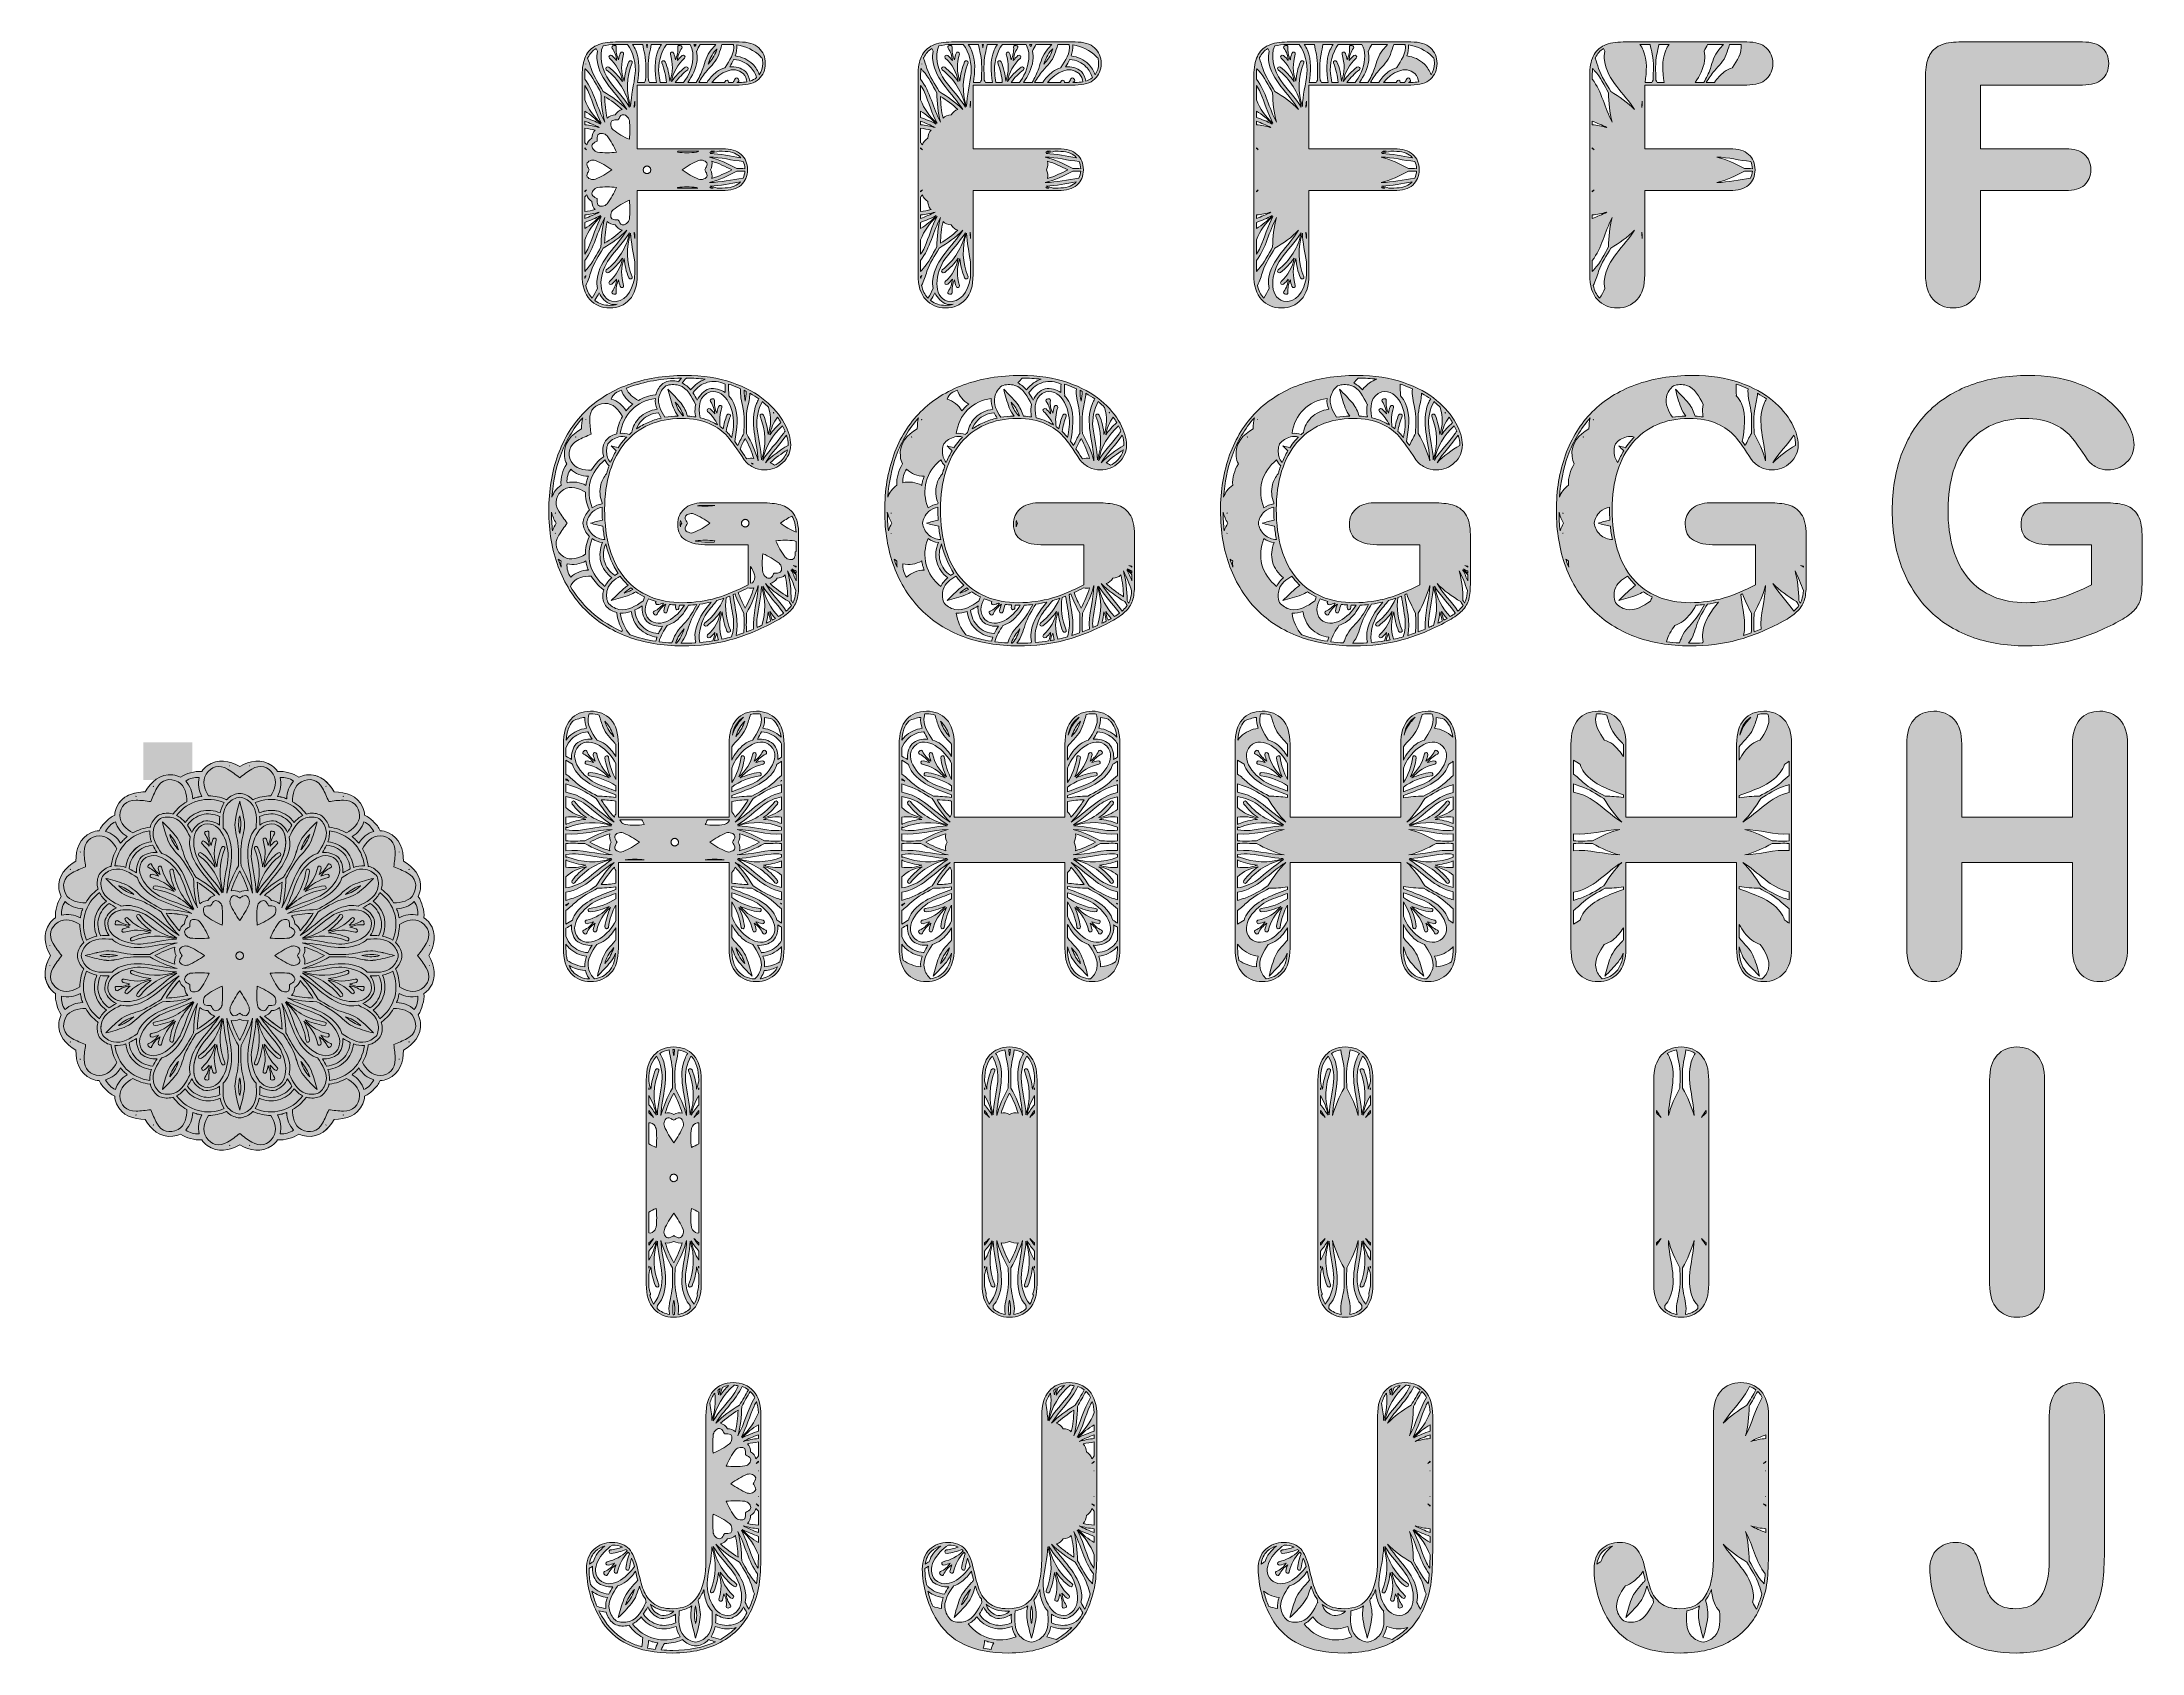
# Model space of a CAD drawing. Extents: x -728 to 2523, y -2539 to -44.
import ezdxf

# ---------------------------------------------------------------- set-up
doc = ezdxf.new("R2010")
doc.units = 0
doc.header["$MEASUREMENT"] = 0
doc.layers.add('Layer 1', color=7, linetype='Continuous', lineweight=0)

# ---------------------------------------------------------------- blocks, each defined once
blk = doc.blocks.new('Block_0')
at = {"layer": 'Layer 1', "true_color": 0xf8cbe3, "transparency": 33554687}
h = blk.add_hatch(color=254, dxfattribs=at)
h.dxf.hatch_style = 2
edge = h.paths.add_edge_path()
edge.add_spline(control_points=[(381.1, -2243.5), (379.9, -2244.3), (378.7, -2245.1), (377.5, -2245.9), (378.7, -2244.7), (379.9, -2243.5), (381.1, -2242.2), (381.1, -2242.2), (381.1, -2243.5), (381.1, -2243.5)], knot_values=[0, 0, 0, 0, 1, 1, 1, 2, 2, 2, 3, 3, 3, 3], degree=3, periodic=0)
edge = h.paths.add_edge_path()
edge.add_spline(control_points=[(381.1, -2257.4), (380.9, -2257.4), (380.7, -2257.3), (380.5, -2257.3), (380.7, -2257.3), (380.9, -2257.3), (381.1, -2257.3), (381.1, -2257.3), (381.1, -2257.4), (381.1, -2257.4)], knot_values=[0, 0, 0, 0, 1, 1, 1, 2, 2, 2, 3, 3, 3, 3], degree=3, periodic=0)
edge = h.paths.add_edge_path()
edge.add_spline(control_points=[(381.1, -2296.8), (380.9, -2296.8), (380.7, -2296.8), (380.5, -2296.9), (380.7, -2296.8), (380.9, -2296.7), (381.1, -2296.7), (381.1, -2296.7), (381.1, -2296.8), (381.1, -2296.8)], knot_values=[0, 0, 0, 0, 1, 1, 1, 2, 2, 2, 3, 3, 3, 3], degree=3, periodic=0)
edge = h.paths.add_edge_path()
edge.add_spline(control_points=[(360.7, -2461), (360.7, -2460.9), (360.6, -2460.8), (360.5, -2460.7), (361.7, -2456.1), (362, -2451.2), (361.3, -2446.2), (357, -2415), (330.6, -2396.1), (315, -2370.7), (325.5, -2381.5), (338.4, -2390.6), (351.6, -2398.6), (358.5, -2410.1), (366.1, -2421.2), (370.3, -2434), (371.9, -2438.8), (373.2, -2443.3), (374.9, -2447.7), (373.2, -2454), (371, -2460.3), (368.4, -2466.6), (367.7, -2468.2), (367, -2469.8), (366.2, -2471.4), (364.2, -2467.9), (362.4, -2464.3), (360.7, -2461)], knot_values=[0, 0, 0, 0, 1, 1, 1, 2, 2, 2, 3, 3, 3, 4, 4, 4, 5, 5, 5, 6, 6, 6, 7, 7, 7, 8, 8, 8, 9, 9, 9, 9], degree=3, periodic=0)
edge = h.paths.add_edge_path()
edge.add_spline(control_points=[(211.1, -2520), (213.4, -2520.9), (215.8, -2521.7), (218.1, -2522.3), (220.5, -2523), (223, -2523.4), (225.4, -2523.8), (223.6, -2526.9), (222.2, -2530.3), (221.3, -2533.7), (217.2, -2533.2), (213.2, -2532.5), (209.3, -2531.7), (210.5, -2528), (211.1, -2524), (211.1, -2520)], knot_values=[0, 0, 0, 0, 1, 1, 1, 2, 2, 2, 3, 3, 3, 4, 4, 4, 5, 5, 5, 5], degree=3, periodic=0)
edge = h.paths.add_edge_path()
edge.add_spline(control_points=[(144.5, -2475.9), (144.9, -2476), (145.2, -2475.9), (145.6, -2475.9), (145.8, -2477), (146.2, -2478.2), (146.6, -2479.4), (148.8, -2485.9), (153, -2491), (158.2, -2494.7), (164, -2497.4), (170.5, -2498.5), (177.2, -2497.1), (178.5, -2496.9), (179.7, -2496.6), (180.8, -2496.2), (180.9, -2496.6), (181.1, -2496.9), (181.3, -2497.2), (187.1, -2504.8), (194.1, -2510.9), (201.9, -2515.5), (202, -2520), (201.6, -2524.9), (200.4, -2529.6), (193.6, -2527.8), (187.2, -2525.5), (181.4, -2522.7), (163.7, -2514.4), (149.2, -2500.6), (138.3, -2481.9), (136.9, -2479.3), (135.4, -2476.6), (134.1, -2473.8), (137.5, -2474.8), (140.9, -2475.5), (144.5, -2475.9)], knot_values=[0, 0, 0, 0, 1, 1, 1, 2, 2, 2, 3, 3, 3, 4, 4, 4, 5, 5, 5, 6, 6, 6, 7, 7, 7, 8, 8, 8, 9, 9, 9, 10, 10, 10, 11, 11, 11, 12, 12, 12, 12], degree=3, periodic=0)
edge = h.paths.add_edge_path()
edge.add_spline(control_points=[(223.9, -2500.7), (233.8, -2503.1), (244.1, -2502.3), (253.8, -2498.1), (254.8, -2503.8), (256.7, -2509.2), (260, -2514.1), (246.7, -2519.4), (232.8, -2520.4), (219.6, -2517), (206.4, -2513.3), (194.9, -2505.5), (186, -2494.2), (191.3, -2491.7), (195.7, -2488), (199.4, -2483.5), (205.7, -2492), (214.2, -2497.9), (223.9, -2500.7)], knot_values=[0, 0, 0, 0, 1, 1, 1, 2, 2, 2, 3, 3, 3, 4, 4, 4, 5, 5, 5, 6, 6, 6, 6], degree=3, periodic=0)
edge = h.paths.add_edge_path()
edge.add_spline(control_points=[(253, -2492.5), (252.9, -2492.6), (252.7, -2492.6), (252.6, -2492.6), (243.8, -2496.8), (234.3, -2497.6), (225.4, -2495.3), (225.4, -2495.3), (225.4, -2495.3), (225.4, -2495.3), (216.5, -2492.8), (208.7, -2487.4), (203.2, -2479.4), (203.1, -2479.3), (203, -2479.2), (202.9, -2479), (205.4, -2475.5), (207.6, -2471.7), (209.7, -2467.8), (213.4, -2475.7), (219.8, -2482.2), (228, -2485.4), (236.8, -2486.7), (245.5, -2484.3), (252.8, -2479.3), (252.6, -2483.8), (252.6, -2488.2), (253, -2492.5)], knot_values=[0, 0, 0, 0, 1, 1, 1, 2, 2, 2, 3, 3, 3, 4, 4, 4, 5, 5, 5, 6, 6, 6, 7, 7, 7, 8, 8, 8, 9, 9, 9, 9], degree=3, periodic=0)
edge = h.paths.add_edge_path()
edge.add_spline(control_points=[(309.1, -2179.2), (308.9, -2170.2), (307.5, -2161.4), (306, -2152.6), (307.6, -2146.4), (310.1, -2141.2), (313.5, -2137), (315.2, -2151.2), (313.8, -2165.5), (309.1, -2179.2)], knot_values=[0, 0, 0, 0, 1, 1, 1, 2, 2, 2, 3, 3, 3, 3], degree=3, periodic=0)
edge = h.paths.add_edge_path()
edge.add_spline(control_points=[(321.9, -2140.2), (322.7, -2135.9), (323.8, -2131.8), (325.3, -2127.9), (328.3, -2126.6), (331.4, -2125.7), (334.9, -2125.2), (330, -2129.8), (325.7, -2134.9), (321.9, -2140.2)], knot_values=[0, 0, 0, 0, 1, 1, 1, 2, 2, 2, 3, 3, 3, 3], degree=3, periodic=0)
edge = h.paths.add_edge_path()
edge.add_spline(control_points=[(342.7, -2138.7), (332.3, -2152.7), (320, -2165), (310.9, -2179.8), (315.2, -2158.2), (326.5, -2139.1), (343.6, -2124.7), (345.8, -2124.7), (347.9, -2124.9), (350, -2125.3), (347.9, -2130.3), (345.4, -2135), (342.7, -2138.7)], knot_values=[0, 0, 0, 0, 1, 1, 1, 2, 2, 2, 3, 3, 3, 4, 4, 4, 4], degree=3, periodic=0)
edge = h.paths.add_edge_path()
edge.add_spline(control_points=[(351.6, -2155.6), (338.4, -2163.6), (325.5, -2172.6), (315, -2183.5), (327.2, -2163.5), (346.1, -2147.6), (355.7, -2126.7), (359.3, -2127.9), (362.6, -2129.5), (365.5, -2131.7), (361.4, -2139.9), (356.4, -2147.6), (351.6, -2155.6)], knot_values=[0, 0, 0, 0, 1, 1, 1, 2, 2, 2, 3, 3, 3, 4, 4, 4, 4], degree=3, periodic=0)
edge = h.paths.add_edge_path()
edge.add_spline(control_points=[(354.7, -2204.9), (362.9, -2189.7), (367.3, -2172.9), (374.3, -2156.9), (375.3, -2154.6), (376.6, -2152.3), (378.1, -2149.9), (379.7, -2154.9), (380.7, -2160.6), (381, -2167.1), (375.4, -2181.6), (366.5, -2194.5), (354.7, -2204.9)], knot_values=[0, 0, 0, 0, 1, 1, 1, 2, 2, 2, 3, 3, 3, 4, 4, 4, 4], degree=3, periodic=0)
edge = h.paths.add_edge_path()
edge.add_spline(control_points=[(333.1, -2362.3), (333.1, -2362.3), (333.1, -2362.3), (333.1, -2362.3), (337.5, -2362.1), (342.8, -2360.5), (345.4, -2357.3), (348, -2368.1), (349.2, -2379.5), (349.6, -2390.9), (349.6, -2390.9), (349.6, -2390.9), (349.6, -2390.9), (339.9, -2384.9), (330.6, -2378.2), (322.5, -2370.5), (326.6, -2369.8), (330.6, -2366), (333.1, -2362.3)], knot_values=[0, 0, 0, 0, 1, 1, 1, 2, 2, 2, 3, 3, 3, 4, 4, 4, 5, 5, 5, 6, 6, 6, 6], degree=3, periodic=0)
edge = h.paths.add_edge_path()
edge.add_spline(control_points=[(322.5, -2183.6), (330.6, -2176), (339.9, -2169.3), (349.6, -2163.2), (349.6, -2163.2), (349.6, -2163.2), (349.6, -2163.2), (349.2, -2174.6), (348, -2186.1), (345.4, -2196.9), (342.8, -2193.7), (337.5, -2192.1), (333.1, -2191.9), (330.6, -2188.1), (326.6, -2184.3), (322.5, -2183.6)], knot_values=[0, 0, 0, 0, 1, 1, 1, 2, 2, 2, 3, 3, 3, 4, 4, 4, 5, 5, 5, 5], degree=3, periodic=0)
edge = h.paths.add_edge_path()
edge.add_spline(control_points=[(325.8, -2195.1), (326.8, -2196.6), (327.7, -2198.2), (328.5, -2199.8), (330.3, -2199.7), (332, -2199.7), (333.8, -2199.7), (341.5, -2200.1), (341, -2206.7), (338.9, -2212), (338.1, -2213.1), (337.3, -2214.1), (336.4, -2215.2), (328.6, -2221.1), (320.1, -2226), (311.1, -2229.8), (310, -2220.1), (310, -2210.4), (311.2, -2200.6), (311.7, -2199.4), (312.1, -2198.1), (312.7, -2196.9), (316.2, -2192.4), (321.7, -2188.6), (325.8, -2195.1)], knot_values=[0, 0, 0, 0, 1, 1, 1, 2, 2, 2, 3, 3, 3, 4, 4, 4, 5, 5, 5, 6, 6, 6, 7, 7, 7, 8, 8, 8, 8], degree=3, periodic=0)
edge = h.paths.add_edge_path()
edge.add_spline(control_points=[(312.7, -2357.2), (312.1, -2356), (311.7, -2354.8), (311.2, -2353.5), (310, -2343.8), (310, -2334), (311.1, -2324.3), (320.1, -2328.2), (328.6, -2333), (336.4, -2339), (337.3, -2340), (338.1, -2341), (338.9, -2342.1), (341, -2347.4), (341.5, -2354.1), (333.8, -2354.4), (332, -2354.5), (330.3, -2354.4), (328.5, -2354.4), (328.5, -2354.4), (328.5, -2354.4), (328.5, -2354.4), (327.7, -2355.9), (326.8, -2357.5), (325.8, -2359), (321.7, -2365.5), (316.2, -2361.7), (312.7, -2357.2)], knot_values=[0, 0, 0, 0, 1, 1, 1, 2, 2, 2, 3, 3, 3, 4, 4, 4, 5, 5, 5, 6, 6, 6, 7, 7, 7, 8, 8, 8, 9, 9, 9, 9], degree=3, periodic=0)
edge = h.paths.add_edge_path()
edge.add_spline(control_points=[(302.1, -2426.3), (304.1, -2409), (308.6, -2392.3), (309.1, -2375), (316.6, -2397.1), (315.8, -2420.7), (306.8, -2442.8), (305.5, -2446.1), (310.8, -2447.5), (312.1, -2444.3), (316.1, -2434.6), (318.4, -2424.6), (319.3, -2414.6), (324.3, -2428.1), (324.5, -2442.2), (320, -2456), (318.9, -2459.4), (324.3, -2460.9), (325.4, -2457.5), (326.4, -2454.1), (327.2, -2450.8), (327.7, -2447.5), (330.9, -2453.6), (332.1, -2460.2), (331.4, -2467.2), (331.2, -2469.7), (333.7, -2470.4), (335.4, -2469.5), (335.4, -2469.5), (335.4, -2469.5), (335.4, -2469.5), (337.4, -2469.4), (339.2, -2467.5), (337.8, -2465.5), (333.7, -2459.8), (331.4, -2453.5), (331, -2446.6), (333.2, -2449.2), (335.5, -2451.7), (338.1, -2454.1), (340.8, -2456.4), (344.6, -2452.5), (342, -2450.1), (331.2, -2440.4), (324.3, -2428.1), (321.9, -2413.9), (327.7, -2422.1), (334.7, -2429.6), (343, -2436), (345.8, -2438.2), (349.7, -2434.3), (346.9, -2432.1), (328, -2417.4), (315.5, -2397.3), (310.9, -2374.4), (320, -2389.1), (332.3, -2401.4), (342.7, -2415.4), (355.9, -2433.4), (363.9, -2472.4), (338.4, -2480.6), (338.4, -2480.6), (338.4, -2480.6), (338.4, -2480.6), (312.2, -2486.3), (299.6, -2448.5), (302.1, -2426.3)], knot_values=[0, 0, 0, 0, 1, 1, 1, 2, 2, 2, 3, 3, 3, 4, 4, 4, 5, 5, 5, 6, 6, 6, 7, 7, 7, 8, 8, 8, 9, 9, 9, 10, 10, 10, 11, 11, 11, 12, 12, 12, 13, 13, 13, 14, 14, 14, 15, 15, 15, 16, 16, 16, 17, 17, 17, 18, 18, 18, 19, 19, 19, 20, 20, 20, 21, 21, 21, 22, 22, 22, 22], degree=3, periodic=0)
edge = h.paths.add_edge_path()
edge.add_spline(control_points=[(361.2, -2327), (360.9, -2334.7), (354.2, -2334.2), (348.9, -2332.1), (347.8, -2331.3), (346.8, -2330.5), (345.8, -2329.6), (339.8, -2321.8), (335, -2313.3), (331.1, -2304.3), (331.1, -2304.3), (331.1, -2304.3), (331.1, -2304.3), (340.8, -2303.2), (350.6, -2303.2), (360.3, -2304.4), (361.6, -2304.9), (362.8, -2305.3), (364, -2305.9), (368.5, -2309.4), (372.3, -2314.9), (365.8, -2319), (364.3, -2320), (362.7, -2320.9), (361.2, -2321.7), (361.2, -2323.5), (361.3, -2325.2), (361.2, -2327)], knot_values=[0, 0, 0, 0, 1, 1, 1, 2, 2, 2, 3, 3, 3, 4, 4, 4, 5, 5, 5, 6, 6, 6, 7, 7, 7, 8, 8, 8, 9, 9, 9, 9], degree=3, periodic=0)
edge = h.paths.add_edge_path()
edge.add_spline(control_points=[(375.8, -2281.7), (379.4, -2288.5), (373.4, -2291.3), (367.7, -2292.2), (366.4, -2292), (365.1, -2291.8), (363.7, -2291.6), (354.7, -2287.8), (346.2, -2282.9), (338.4, -2277.1), (346.2, -2271.2), (354.7, -2266.4), (363.7, -2262.5), (365.1, -2262.3), (366.4, -2262.1), (367.7, -2261.9), (373.4, -2262.8), (379.4, -2265.6), (375.8, -2272.5), (375, -2274), (374.1, -2275.6), (373.1, -2277.1), (374.1, -2278.6), (375, -2280.1), (375.8, -2281.7)], knot_values=[0, 0, 0, 0, 1, 1, 1, 2, 2, 2, 3, 3, 3, 4, 4, 4, 5, 5, 5, 6, 6, 6, 7, 7, 7, 8, 8, 8, 8], degree=3, periodic=0)
edge = h.paths.add_edge_path()
edge.add_spline(control_points=[(361.2, -2232.4), (362.7, -2233.3), (364.3, -2234.1), (365.8, -2235.1), (372.3, -2239.2), (368.5, -2244.7), (364, -2248.3), (362.8, -2248.8), (361.6, -2249.3), (360.3, -2249.7), (350.6, -2250.9), (340.8, -2251), (331.1, -2249.8), (335, -2240.8), (339.8, -2232.4), (345.8, -2224.5), (346.8, -2223.7), (347.8, -2222.8), (348.9, -2222), (354.2, -2220), (360.9, -2219.4), (361.2, -2227.1), (361.3, -2228.9), (361.2, -2230.7), (361.2, -2232.4), (361.2, -2232.4), (361.2, -2232.4), (361.2, -2232.4)], knot_values=[0, 0, 0, 0, 1, 1, 1, 2, 2, 2, 3, 3, 3, 4, 4, 4, 5, 5, 5, 6, 6, 6, 7, 7, 7, 8, 8, 8, 9, 9, 9, 9], degree=3, periodic=0)
edge = h.paths.add_edge_path()
edge.add_spline(control_points=[(370.5, -2136.3), (372.4, -2138.4), (374.1, -2140.9), (375.5, -2143.6), (364.2, -2161.8), (359.7, -2184), (349.4, -2203.1), (353.5, -2188.7), (354.9, -2173), (355.2, -2157.6), (359.6, -2149.8), (363.6, -2141.7), (368.5, -2134.3), (369.2, -2134.9), (369.9, -2135.6), (370.5, -2136.3)], knot_values=[0, 0, 0, 0, 1, 1, 1, 2, 2, 2, 3, 3, 3, 4, 4, 4, 5, 5, 5, 5], degree=3, periodic=0)
edge = h.paths.add_edge_path()
edge.add_spline(control_points=[(322.1, -2129.6), (321.4, -2132.9), (320.5, -2136.3), (319.3, -2139.5), (319.1, -2137.1), (318.8, -2134.6), (318.4, -2132.2), (319.6, -2131.2), (320.8, -2130.4), (322.1, -2129.6)], knot_values=[0, 0, 0, 0, 1, 1, 1, 2, 2, 2, 3, 3, 3, 3], degree=3, periodic=0)
edge = h.paths.add_edge_path()
edge.add_spline(control_points=[(277.1, -2487.6), (278.7, -2497.3), (281.2, -2507), (283.9, -2516.5), (286.6, -2507), (289, -2497.3), (290.6, -2487.6), (292.4, -2476.8), (289.9, -2467.6), (287.7, -2457.3), (291.3, -2452.8), (294.3, -2447.4), (296.7, -2441.2), (297.1, -2448.2), (298.5, -2455.3), (301.4, -2462.3), (303.2, -2466.9), (306, -2471), (309.3, -2474.5), (309.3, -2474.6), (309.2, -2474.7), (309.3, -2474.8), (309.9, -2487.3), (311.2, -2503.3), (301.8, -2513.1), (296.6, -2518.6), (290.4, -2521.7), (283.9, -2522.6), (277.3, -2521.7), (271.1, -2518.6), (265.9, -2513.1), (256.5, -2503.3), (257.8, -2487.3), (258.5, -2474.8), (258.5, -2474.7), (258.4, -2474.6), (258.4, -2474.5), (258.6, -2474.3), (258.8, -2474.1), (258.9, -2473.9), (266.2, -2472.7), (272.6, -2470.1), (278.1, -2466.3), (276.7, -2473.2), (275.8, -2480), (277.1, -2487.6)], knot_values=[0, 0, 0, 0, 1, 1, 1, 2, 2, 2, 3, 3, 3, 4, 4, 4, 5, 5, 5, 6, 6, 6, 7, 7, 7, 8, 8, 8, 9, 9, 9, 10, 10, 10, 11, 11, 11, 12, 12, 12, 13, 13, 13, 14, 14, 14, 15, 15, 15, 15], degree=3, periodic=0)
edge = h.paths.add_edge_path()
edge.add_spline(control_points=[(284.5, -2491), (284.3, -2491.9), (284.1, -2492.8), (283.9, -2493.8), (283.7, -2492.8), (283.4, -2491.9), (283.2, -2491), (281.4, -2482.3), (282.3, -2474.2), (283.9, -2466.2), (285.4, -2474.2), (286.4, -2482.3), (284.5, -2491)], knot_values=[0, 0, 0, 0, 1, 1, 1, 2, 2, 2, 3, 3, 3, 4, 4, 4, 4], degree=3, periodic=0)
edge = h.paths.add_edge_path()
edge.add_spline(control_points=[(215.5, -2465.3), (223.1, -2471.6), (234, -2474.8), (247.9, -2474.8), (248.7, -2474.8), (249.4, -2474.8), (250.1, -2474.7), (244.6, -2479.8), (237.6, -2482.4), (229.3, -2480.6), (229.3, -2480.6), (229.3, -2480.6), (229.3, -2480.6), (220.8, -2477.8), (216, -2471.6), (213.9, -2463.9), (214.4, -2464.4), (214.9, -2464.9), (215.5, -2465.3)], knot_values=[0, 0, 0, 0, 1, 1, 1, 2, 2, 2, 3, 3, 3, 4, 4, 4, 5, 5, 5, 6, 6, 6, 6], degree=3, periodic=0)
edge = h.paths.add_edge_path()
edge.add_spline(control_points=[(189.3, -2440.8), (186.6, -2448.6), (183.4, -2456), (177.4, -2462.7), (176.8, -2463.4), (176.1, -2464), (175.5, -2464.7), (175.8, -2463.8), (176, -2462.9), (176.3, -2462.1), (179.1, -2453.5), (183.9, -2447.1), (189.3, -2440.9), (189.3, -2440.9), (189.3, -2440.8), (189.3, -2440.8)], knot_values=[0, 0, 0, 0, 1, 1, 1, 2, 2, 2, 3, 3, 3, 4, 4, 4, 5, 5, 5, 5], degree=3, periodic=0)
edge = h.paths.add_edge_path()
edge.add_spline(control_points=[(172.7, -2456), (169.3, -2465.3), (166.6, -2474.8), (164.1, -2484.4), (171.3, -2477.5), (178.2, -2470.4), (184.5, -2462.7), (191.3, -2454.5), (193.7, -2445.5), (196.9, -2435.7), (197.7, -2438.3), (198.5, -2440.7), (199.3, -2442.9), (201, -2447.5), (203.3, -2451.8), (206.3, -2455.7), (206.5, -2457.4), (206.8, -2459.1), (207.2, -2460.7), (207.1, -2460.8), (207, -2460.9), (207, -2461), (201.3, -2472.1), (194.4, -2486.7), (181.3, -2490.5), (174.1, -2492.6), (167.2, -2492.2), (161.1, -2489.7), (155.9, -2485.7), (152.1, -2479.8), (150.3, -2472.5), (147.1, -2459.3), (156.2, -2446.1), (163, -2435.6), (163.1, -2435.5), (163.1, -2435.4), (163.2, -2435.3), (167.7, -2433.9), (172.2, -2431.8), (176.1, -2428.7), (182.1, -2424.1), (186.8, -2418.6), (190.8, -2412.7), (191.9, -2417.8), (193.1, -2422.5), (194.2, -2426.7), (193.3, -2428), (192.2, -2429.2), (191.2, -2430.4), (183.8, -2438.6), (176.7, -2445.4), (172.7, -2456)], knot_values=[0, 0, 0, 0, 1, 1, 1, 2, 2, 2, 3, 3, 3, 4, 4, 4, 5, 5, 5, 6, 6, 6, 7, 7, 7, 8, 8, 8, 9, 9, 9, 10, 10, 10, 11, 11, 11, 12, 12, 12, 13, 13, 13, 14, 14, 14, 15, 15, 15, 16, 16, 16, 17, 17, 17, 17], degree=3, periodic=0)
edge = h.paths.add_edge_path()
edge.add_spline(control_points=[(153.2, -2385.2), (161.2, -2384), (168.9, -2382), (176.2, -2379.2), (176.7, -2379.7), (177.3, -2380.3), (177.8, -2380.8), (177.9, -2381), (178, -2381.1), (178.1, -2381.3), (169.6, -2389.7), (159, -2395.3), (147, -2397.9), (143.5, -2398.6), (144.9, -2404), (148.4, -2403.2), (151.8, -2402.5), (155.1, -2401.4), (158.2, -2400.3), (154.4, -2406.1), (149.3, -2410.4), (142.9, -2413.3), (140.7, -2414.4), (141.4, -2416.9), (143, -2417.9), (144, -2419.6), (146.6, -2420.2), (147.6, -2418), (150.5, -2411.6), (154.8, -2406.5), (160.7, -2402.7), (159.5, -2405.9), (158.4, -2409.1), (157.7, -2412.6), (157, -2416), (162.3, -2417.4), (163, -2414), (165.6, -2402), (171.2, -2391.5), (179.5, -2383), (180.1, -2383.8), (180.7, -2384.8), (181.3, -2385.7), (178.7, -2392.7), (176.8, -2400.1), (175.8, -2407.8), (175.3, -2411.2), (180.6, -2412.7), (181.1, -2409.1), (181.9, -2403.4), (183.2, -2397.9), (184.8, -2392.6), (186.4, -2396.3), (187.8, -2400.5), (189, -2405.3), (177, -2423.7), (152.2, -2441.8), (134.9, -2426), (119.3, -2408.9), (136.9, -2384.3), (155.2, -2372.2), (161.2, -2372.2), (166.3, -2373.3), (170.5, -2375.4), (164.5, -2377.4), (158.3, -2378.9), (151.8, -2379.8), (148.3, -2380.3), (149.7, -2385.6), (153.2, -2385.2)], knot_values=[0, 0, 0, 0, 1, 1, 1, 2, 2, 2, 3, 3, 3, 4, 4, 4, 5, 5, 5, 6, 6, 6, 7, 7, 7, 8, 8, 8, 9, 9, 9, 10, 10, 10, 11, 11, 11, 12, 12, 12, 13, 13, 13, 14, 14, 14, 15, 15, 15, 16, 16, 16, 17, 17, 17, 18, 18, 18, 19, 19, 19, 20, 20, 20, 21, 21, 21, 22, 22, 22, 23, 23, 23, 23], degree=3, periodic=0)
edge = h.paths.add_edge_path()
edge.add_spline(control_points=[(143.3, -2373.7), (139.3, -2376.9), (135.5, -2380.5), (132.2, -2384.8), (129.1, -2388.8), (127, -2393.2), (125.6, -2397.8), (125.5, -2397.8), (125.4, -2397.9), (125.3, -2397.9), (123.4, -2399.2), (121.5, -2400.4), (119.4, -2401.7), (120.6, -2393.4), (123.8, -2386.7), (128.9, -2381.8), (133, -2377.9), (137.8, -2375.3), (143.3, -2373.7)], knot_values=[0, 0, 0, 0, 1, 1, 1, 2, 2, 2, 3, 3, 3, 4, 4, 4, 5, 5, 5, 6, 6, 6, 6], degree=3, periodic=0)
edge = h.paths.add_edge_path()
edge.add_spline(control_points=[(118.9, -2409.6), (118.9, -2409.2), (118.9, -2408.7), (118.9, -2408.3), (120.7, -2407.3), (122.5, -2406.2), (124.3, -2405.1), (123.5, -2413.9), (125.8, -2422.7), (131.4, -2429.6), (131.4, -2429.6), (131.4, -2429.6), (131.4, -2429.6), (138.2, -2435.1), (147, -2437.4), (155.8, -2436.7), (153.4, -2440.4), (151.2, -2444.3), (149.4, -2448.2), (149.3, -2448.2), (149.2, -2448.1), (149, -2448.1), (139.3, -2447.3), (130.7, -2443.3), (124.1, -2436.8), (123.1, -2435.7), (122.1, -2434.6), (121.2, -2433.5), (119.7, -2425.2), (118.9, -2417.3), (118.9, -2409.6)], knot_values=[0, 0, 0, 0, 1, 1, 1, 2, 2, 2, 3, 3, 3, 4, 4, 4, 5, 5, 5, 6, 6, 6, 7, 7, 7, 8, 8, 8, 9, 9, 9, 10, 10, 10, 10], degree=3, periodic=0)
edge = h.paths.add_edge_path()
edge.add_spline(control_points=[(123.4, -2443.6), (130.1, -2449), (138.3, -2452.4), (147.3, -2453.4), (145.3, -2458.9), (144.3, -2464.5), (144.7, -2470.4), (140, -2469.7), (135.4, -2468.6), (131.1, -2467), (128.5, -2460.8), (126.2, -2454.2), (124.3, -2447.1), (124, -2445.9), (123.7, -2444.8), (123.4, -2443.6)], knot_values=[0, 0, 0, 0, 1, 1, 1, 2, 2, 2, 3, 3, 3, 4, 4, 4, 5, 5, 5, 5], degree=3, periodic=0)
edge = h.paths.add_edge_path()
edge.add_spline(control_points=[(230.7, -2534.7), (232, -2531), (233.8, -2527.6), (235.7, -2524.5), (244.7, -2524.5), (253.8, -2522.6), (262.6, -2519), (263, -2518.8), (263.2, -2518.6), (263.5, -2518.4), (264.3, -2519.3), (265.2, -2520.1), (266.2, -2521), (271.3, -2525.5), (277.5, -2527.8), (283.9, -2528.3), (290.2, -2527.8), (296.4, -2525.5), (301.6, -2521), (302.5, -2520.1), (303.4, -2519.3), (304.2, -2518.4), (304.5, -2518.6), (304.8, -2518.8), (305.1, -2519), (308.2, -2520.3), (311.4, -2521.3), (314.5, -2522.2), (295.8, -2530.9), (273.7, -2535.4), (248.5, -2535.4), (242.3, -2535.4), (236.4, -2535.1), (230.7, -2534.7)], knot_values=[0, 0, 0, 0, 1, 1, 1, 2, 2, 2, 3, 3, 3, 4, 4, 4, 5, 5, 5, 6, 6, 6, 7, 7, 7, 8, 8, 8, 9, 9, 9, 10, 10, 10, 11, 11, 11, 11], degree=3, periodic=0)
edge = h.paths.add_edge_path()
edge.add_spline(control_points=[(322.4, -2518.2), (317.4, -2517.4), (312.5, -2516), (307.7, -2514.1), (311, -2509.2), (312.9, -2503.8), (314, -2498.1), (323.6, -2502.3), (334, -2503.1), (343.8, -2500.7), (344.7, -2500.4), (345.6, -2500.1), (346.5, -2499.8), (340, -2506.4), (332.5, -2512.2), (324.1, -2517.2), (323.5, -2517.5), (322.9, -2517.8), (322.4, -2518.2)], knot_values=[0, 0, 0, 0, 1, 1, 1, 2, 2, 2, 3, 3, 3, 4, 4, 4, 5, 5, 5, 6, 6, 6, 6], degree=3, periodic=0)
edge = h.paths.add_edge_path()
edge.add_spline(control_points=[(356.4, -2488.1), (352.2, -2491.4), (347.5, -2493.8), (342.3, -2495.3), (342.3, -2495.3), (342.3, -2495.3), (342.3, -2495.3), (333.4, -2497.6), (323.9, -2496.8), (315.1, -2492.6), (315, -2492.6), (314.8, -2492.6), (314.7, -2492.5), (315.1, -2488.2), (315.1, -2483.8), (315, -2479.3), (322.2, -2484.3), (330.9, -2486.7), (339.7, -2485.4), (347.9, -2482.2), (354.3, -2475.7), (358, -2467.8), (359.7, -2470.9), (361.5, -2474), (363.4, -2476.9), (361.3, -2480.8), (359, -2484.6), (356.4, -2488.1)], knot_values=[0, 0, 0, 0, 1, 1, 1, 2, 2, 2, 3, 3, 3, 4, 4, 4, 5, 5, 5, 6, 6, 6, 7, 7, 7, 8, 8, 8, 9, 9, 9, 9], degree=3, periodic=0)
edge = h.paths.add_edge_path()
edge.add_spline(control_points=[(378.8, -2428.2), (378.6, -2429.6), (378.4, -2430.9), (378.2, -2432.3), (377.7, -2431.7), (377.1, -2431), (376.6, -2430.4), (367.5, -2420.3), (361.8, -2408.2), (355.2, -2396.5), (354.9, -2381.1), (353.5, -2365.5), (349.4, -2351.1), (360.9, -2372.4), (365.2, -2397.8), (379.9, -2416.9), (379.6, -2420.9), (379.2, -2424.7), (378.8, -2428.2)], knot_values=[0, 0, 0, 0, 1, 1, 1, 2, 2, 2, 3, 3, 3, 4, 4, 4, 5, 5, 5, 6, 6, 6, 6], degree=3, periodic=0)
edge = h.paths.add_edge_path()
edge.add_spline(control_points=[(380.5, -2407.9), (377.9, -2404.3), (375.8, -2400.7), (374.3, -2397.2), (367.3, -2381.3), (362.9, -2364.4), (354.7, -2349.2), (366.6, -2359.7), (375.5, -2372.7), (381.1, -2387.3), (381, -2394.6), (380.8, -2401.5), (380.5, -2407.9)], knot_values=[0, 0, 0, 0, 1, 1, 1, 2, 2, 2, 3, 3, 3, 4, 4, 4, 4], degree=3, periodic=0)
edge = h.paths.add_edge_path()
edge.add_spline(control_points=[(381.1, -2368.2), (371.7, -2363), (363.3, -2356.2), (356, -2347.9), (364, -2352.2), (372.5, -2355.5), (381.1, -2358.7), (381.1, -2358.7), (381.1, -2368.2), (381.1, -2368.2)], knot_values=[0, 0, 0, 0, 1, 1, 1, 2, 2, 2, 3, 3, 3, 3], degree=3, periodic=0)
edge = h.paths.add_edge_path()
edge.add_spline(control_points=[(381.1, -2352.7), (373.1, -2349.7), (365.3, -2346.6), (357.8, -2342.6), (365.3, -2344.7), (373.2, -2346.1), (381.1, -2347), (381.1, -2347), (381.1, -2352.7), (381.1, -2352.7)], knot_values=[0, 0, 0, 0, 1, 1, 1, 2, 2, 2, 3, 3, 3, 3], degree=3, periodic=0)
edge = h.paths.add_edge_path()
edge.add_spline(control_points=[(381.1, -2341.6), (375.3, -2340.9), (369.6, -2340), (364.1, -2338.7), (367.3, -2336), (368.9, -2330.7), (369.1, -2326.3), (369.1, -2326.3), (369.1, -2326.3), (369.1, -2326.3), (372.8, -2323.9), (376.6, -2319.9), (377.3, -2315.7), (378.6, -2317.1), (379.9, -2318.5), (381.1, -2319.9), (381.1, -2319.9), (381.1, -2341.6), (381.1, -2341.6)], knot_values=[0, 0, 0, 0, 1, 1, 1, 2, 2, 2, 3, 3, 3, 4, 4, 4, 5, 5, 5, 6, 6, 6, 6], degree=3, periodic=0)
edge = h.paths.add_edge_path()
edge.add_spline(control_points=[(381.1, -2311.9), (379.9, -2310.7), (378.7, -2309.4), (377.5, -2308.3), (378.7, -2309), (379.9, -2309.8), (381.1, -2310.6), (381.1, -2310.6), (381.1, -2311.9), (381.1, -2311.9)], knot_values=[0, 0, 0, 0, 1, 1, 1, 2, 2, 2, 3, 3, 3, 3], degree=3, periodic=0)
edge = h.paths.add_edge_path()
edge.add_spline(control_points=[(381.1, -2234.2), (379.9, -2235.6), (378.6, -2237), (377.3, -2238.4), (376.6, -2234.3), (372.8, -2230.3), (369.1, -2227.9), (368.9, -2223.4), (367.3, -2218.2), (364.1, -2215.5), (369.6, -2214.1), (375.3, -2213.2), (381.1, -2212.5), (381.1, -2212.5), (381.1, -2234.2), (381.1, -2234.2)], knot_values=[0, 0, 0, 0, 1, 1, 1, 2, 2, 2, 3, 3, 3, 4, 4, 4, 5, 5, 5, 5], degree=3, periodic=0)
edge = h.paths.add_edge_path()
edge.add_spline(control_points=[(381.1, -2207.1), (373.2, -2208), (365.3, -2209.4), (357.8, -2211.6), (365.3, -2207.5), (373.1, -2204.4), (381.1, -2201.4), (381.1, -2201.4), (381.1, -2207.1), (381.1, -2207.1)], knot_values=[0, 0, 0, 0, 1, 1, 1, 2, 2, 2, 3, 3, 3, 3], degree=3, periodic=0)
edge = h.paths.add_edge_path()
edge.add_spline(control_points=[(381.1, -2195.5), (372.5, -2198.6), (364, -2201.9), (356, -2206.2), (363.3, -2198), (371.7, -2191.2), (381.1, -2185.9), (381.1, -2185.9), (381.1, -2195.5), (381.1, -2195.5)], knot_values=[0, 0, 0, 0, 1, 1, 1, 2, 2, 2, 3, 3, 3, 3], degree=3, periodic=0)
edge = h.paths.add_edge_path()
edge.add_spline(control_points=[(373.5, -2133.6), (365.8, -2125), (355.2, -2120.6), (342.1, -2120.6), (329.1, -2120.6), (318.7, -2125), (311.1, -2133.6), (303.6, -2142.2), (299.8, -2155), (299.8, -2171.9), (299.8, -2171.9), (299.8, -2393.7), (299.8, -2393.7), (299.8, -2419.6), (295.4, -2439.1), (286.7, -2451.9), (278, -2464.6), (265.4, -2470.8), (247.9, -2470.8), (235, -2470.8), (224.9, -2467.9), (218, -2462.2), (211, -2456.5), (206, -2449.5), (203, -2441.5), (200, -2433.2), (196.9, -2422), (193.8, -2408.1), (190.8, -2394.7), (186.4, -2384.6), (180.8, -2378.2), (174.9, -2371.6), (166.2, -2368.2), (154.9, -2368.2), (143.3, -2368.2), (133.7, -2371.8), (126.2, -2378.9), (118.7, -2386), (114.9, -2396.3), (114.9, -2409.6), (114.9, -2421.8), (116.8, -2434.8), (120.4, -2448.2), (124.1, -2461.6), (129, -2473.6), (134.9, -2483.9), (146.1, -2503.4), (161.2, -2517.6), (179.7, -2526.3), (198, -2535), (221.1, -2539.4), (248.5, -2539.4), (278.8, -2539.4), (304.9, -2533.1), (326.1, -2520.6), (347.4, -2508.1), (362.8, -2490.5), (372.1, -2468.1), (377.6, -2454.9), (381.2, -2441.6), (382.8, -2428.7), (384.3, -2415.9), (385.1, -2400.2), (385.1, -2382), (385.1, -2382), (385.1, -2171.9), (385.1, -2171.9), (385.1, -2155), (381.2, -2142.1), (373.5, -2133.6)], knot_values=[0, 0, 0, 0, 1, 1, 1, 2, 2, 2, 3, 3, 3, 4, 4, 4, 5, 5, 5, 6, 6, 6, 7, 7, 7, 8, 8, 8, 9, 9, 9, 10, 10, 10, 11, 11, 11, 12, 12, 12, 13, 13, 13, 14, 14, 14, 15, 15, 15, 16, 16, 16, 17, 17, 17, 18, 18, 18, 19, 19, 19, 20, 20, 20, 21, 21, 21, 22, 22, 22, 23, 23, 23, 23], degree=3, periodic=0)
h = blk.add_hatch(color=254, dxfattribs=at)
h.dxf.hatch_style = 2
h.paths.add_polyline_path([(164.1, -2484.4), (164.1, -2484.4), (164.1, -2484.4)])
at = {"layer": 'Layer 1'}
blk.add_lwpolyline([(164.1, -2484.4), (164.1, -2484.4), (164.1, -2484.4)], close=True, dxfattribs=at)
for points, knots in [([(373.5, -2133.6), (365.8, -2125), (355.2, -2120.6), (342.1, -2120.6), (329.1, -2120.6), (318.7, -2125), (311.1, -2133.6), (303.6, -2142.2), (299.8, -2155), (299.8, -2171.9), (299.8, -2171.9), (299.8, -2393.7), (299.8, -2393.7), (299.8, -2419.6), (295.4, -2439.1), (286.7, -2451.9), (278, -2464.6), (265.4, -2470.8), (247.9, -2470.8), (235, -2470.8), (224.9, -2467.9), (218, -2462.2), (211, -2456.5), (206, -2449.5), (203, -2441.5), (200, -2433.2), (196.9, -2422), (193.8, -2408.1), (190.8, -2394.7), (186.4, -2384.6), (180.8, -2378.2), (174.9, -2371.6), (166.2, -2368.2), (154.9, -2368.2), (143.3, -2368.2), (133.7, -2371.8), (126.2, -2378.9), (118.7, -2386), (114.9, -2396.3), (114.9, -2409.6), (114.9, -2421.8), (116.8, -2434.8), (120.4, -2448.2), (124.1, -2461.6), (129, -2473.6), (134.9, -2483.9), (146.1, -2503.4), (161.2, -2517.6), (179.7, -2526.3), (198, -2535), (221.1, -2539.4), (248.5, -2539.4), (278.8, -2539.4), (304.9, -2533.1), (326.1, -2520.6), (347.4, -2508.1), (362.8, -2490.5), (372.1, -2468.1), (377.6, -2454.9), (381.2, -2441.6), (382.8, -2428.7), (384.3, -2415.9), (385.1, -2400.2), (385.1, -2382), (385.1, -2382), (385.1, -2171.9), (385.1, -2171.9), (385.1, -2155), (381.2, -2142.1), (373.5, -2133.6)], [0, 0, 0, 0, 1, 1, 1, 2, 2, 2, 3, 3, 3, 4, 4, 4, 5, 5, 5, 6, 6, 6, 7, 7, 7, 8, 8, 8, 9, 9, 9, 10, 10, 10, 11, 11, 11, 12, 12, 12, 13, 13, 13, 14, 14, 14, 15, 15, 15, 16, 16, 16, 17, 17, 17, 18, 18, 18, 19, 19, 19, 20, 20, 20, 21, 21, 21, 22, 22, 22, 23, 23, 23, 23]), ([(309.1, -2179.2), (308.9, -2170.2), (307.5, -2161.4), (306, -2152.6), (307.6, -2146.4), (310.1, -2141.2), (313.5, -2137), (315.2, -2151.2), (313.8, -2165.5), (309.1, -2179.2)], [0, 0, 0, 0, 1, 1, 1, 2, 2, 2, 3, 3, 3, 3]), ([(342.7, -2138.7), (332.3, -2152.7), (320, -2165), (310.9, -2179.8), (315.2, -2158.2), (326.5, -2139.1), (343.6, -2124.7), (345.8, -2124.7), (347.9, -2124.9), (350, -2125.3), (347.9, -2130.3), (345.4, -2135), (342.7, -2138.7)], [0, 0, 0, 0, 1, 1, 1, 2, 2, 2, 3, 3, 3, 4, 4, 4, 4]), ([(351.6, -2155.6), (338.4, -2163.6), (325.5, -2172.6), (315, -2183.5), (327.2, -2163.5), (346.1, -2147.6), (355.7, -2126.7), (359.3, -2127.9), (362.6, -2129.5), (365.5, -2131.7), (361.4, -2139.9), (356.4, -2147.6), (351.6, -2155.6)], [0, 0, 0, 0, 1, 1, 1, 2, 2, 2, 3, 3, 3, 4, 4, 4, 4]), ([(322.1, -2129.6), (321.4, -2132.9), (320.5, -2136.3), (319.3, -2139.5), (319.1, -2137.1), (318.8, -2134.6), (318.4, -2132.2), (319.6, -2131.2), (320.8, -2130.4), (322.1, -2129.6)], [0, 0, 0, 0, 1, 1, 1, 2, 2, 2, 3, 3, 3, 3]), ([(321.9, -2140.2), (322.7, -2135.9), (323.8, -2131.8), (325.3, -2127.9), (328.3, -2126.6), (331.4, -2125.7), (334.9, -2125.2), (330, -2129.8), (325.7, -2134.9), (321.9, -2140.2)], [0, 0, 0, 0, 1, 1, 1, 2, 2, 2, 3, 3, 3, 3]), ([(370.5, -2136.3), (372.4, -2138.4), (374.1, -2140.9), (375.5, -2143.6), (364.2, -2161.8), (359.7, -2184), (349.4, -2203.1), (353.5, -2188.7), (354.9, -2173), (355.2, -2157.6), (359.6, -2149.8), (363.6, -2141.7), (368.5, -2134.3), (369.2, -2134.9), (369.9, -2135.6), (370.5, -2136.3)], [0, 0, 0, 0, 1, 1, 1, 2, 2, 2, 3, 3, 3, 4, 4, 4, 5, 5, 5, 5]), ([(322.5, -2183.6), (330.6, -2176), (339.9, -2169.3), (349.6, -2163.2), (349.6, -2163.2), (349.6, -2163.2), (349.6, -2163.2), (349.2, -2174.6), (348, -2186.1), (345.4, -2196.9), (342.8, -2193.7), (337.5, -2192.1), (333.1, -2191.9), (330.6, -2188.1), (326.6, -2184.3), (322.5, -2183.6)], [0, 0, 0, 0, 1, 1, 1, 2, 2, 2, 3, 3, 3, 4, 4, 4, 5, 5, 5, 5]), ([(354.7, -2204.9), (362.9, -2189.7), (367.3, -2172.9), (374.3, -2156.9), (375.3, -2154.6), (376.6, -2152.3), (378.1, -2149.9), (379.7, -2154.9), (380.7, -2160.6), (381, -2167.1), (375.4, -2181.6), (366.5, -2194.5), (354.7, -2204.9)], [0, 0, 0, 0, 1, 1, 1, 2, 2, 2, 3, 3, 3, 4, 4, 4, 4]), ([(325.8, -2195.1), (326.8, -2196.6), (327.7, -2198.2), (328.5, -2199.8), (330.3, -2199.7), (332, -2199.7), (333.8, -2199.7), (341.5, -2200.1), (341, -2206.7), (338.9, -2212), (338.1, -2213.1), (337.3, -2214.1), (336.4, -2215.2), (328.6, -2221.1), (320.1, -2226), (311.1, -2229.8), (310, -2220.1), (310, -2210.4), (311.2, -2200.6), (311.7, -2199.4), (312.1, -2198.1), (312.7, -2196.9), (316.2, -2192.4), (321.7, -2188.6), (325.8, -2195.1)], [0, 0, 0, 0, 1, 1, 1, 2, 2, 2, 3, 3, 3, 4, 4, 4, 5, 5, 5, 6, 6, 6, 7, 7, 7, 8, 8, 8, 8]), ([(381.1, -2195.5), (372.5, -2198.6), (364, -2201.9), (356, -2206.2), (363.3, -2198), (371.7, -2191.2), (381.1, -2185.9), (381.1, -2185.9), (381.1, -2195.5), (381.1, -2195.5)], [0, 0, 0, 0, 1, 1, 1, 2, 2, 2, 3, 3, 3, 3]), ([(381.1, -2207.1), (373.2, -2208), (365.3, -2209.4), (357.8, -2211.6), (365.3, -2207.5), (373.1, -2204.4), (381.1, -2201.4), (381.1, -2201.4), (381.1, -2207.1), (381.1, -2207.1)], [0, 0, 0, 0, 1, 1, 1, 2, 2, 2, 3, 3, 3, 3]), ([(361.2, -2232.4), (362.7, -2233.3), (364.3, -2234.1), (365.8, -2235.1), (372.3, -2239.2), (368.5, -2244.7), (364, -2248.3), (362.8, -2248.8), (361.6, -2249.3), (360.3, -2249.7), (350.6, -2250.9), (340.8, -2251), (331.1, -2249.8), (335, -2240.8), (339.8, -2232.4), (345.8, -2224.5), (346.8, -2223.7), (347.8, -2222.8), (348.9, -2222), (354.2, -2220), (360.9, -2219.4), (361.2, -2227.1), (361.3, -2228.9), (361.2, -2230.7), (361.2, -2232.4), (361.2, -2232.4), (361.2, -2232.4), (361.2, -2232.4)], [0, 0, 0, 0, 1, 1, 1, 2, 2, 2, 3, 3, 3, 4, 4, 4, 5, 5, 5, 6, 6, 6, 7, 7, 7, 8, 8, 8, 9, 9, 9, 9]), ([(381.1, -2234.2), (379.9, -2235.6), (378.6, -2237), (377.3, -2238.4), (376.6, -2234.3), (372.8, -2230.3), (369.1, -2227.9), (368.9, -2223.4), (367.3, -2218.2), (364.1, -2215.5), (369.6, -2214.1), (375.3, -2213.2), (381.1, -2212.5), (381.1, -2212.5), (381.1, -2234.2), (381.1, -2234.2)], [0, 0, 0, 0, 1, 1, 1, 2, 2, 2, 3, 3, 3, 4, 4, 4, 5, 5, 5, 5]), ([(381.1, -2243.5), (379.9, -2244.3), (378.7, -2245.1), (377.5, -2245.9), (378.7, -2244.7), (379.9, -2243.5), (381.1, -2242.2), (381.1, -2242.2), (381.1, -2243.5), (381.1, -2243.5)], [0, 0, 0, 0, 1, 1, 1, 2, 2, 2, 3, 3, 3, 3]), ([(375.8, -2281.7), (379.4, -2288.5), (373.4, -2291.3), (367.7, -2292.2), (366.4, -2292), (365.1, -2291.8), (363.7, -2291.6), (354.7, -2287.8), (346.2, -2282.9), (338.4, -2277.1), (346.2, -2271.2), (354.7, -2266.4), (363.7, -2262.5), (365.1, -2262.3), (366.4, -2262.1), (367.7, -2261.9), (373.4, -2262.8), (379.4, -2265.6), (375.8, -2272.5), (375, -2274), (374.1, -2275.6), (373.1, -2277.1), (374.1, -2278.6), (375, -2280.1), (375.8, -2281.7)], [0, 0, 0, 0, 1, 1, 1, 2, 2, 2, 3, 3, 3, 4, 4, 4, 5, 5, 5, 6, 6, 6, 7, 7, 7, 8, 8, 8, 8]), ([(381.1, -2257.4), (380.9, -2257.4), (380.7, -2257.3), (380.5, -2257.3), (380.7, -2257.3), (380.9, -2257.3), (381.1, -2257.3), (381.1, -2257.3), (381.1, -2257.4), (381.1, -2257.4)], [0, 0, 0, 0, 1, 1, 1, 2, 2, 2, 3, 3, 3, 3]), ([(361.2, -2327), (360.9, -2334.7), (354.2, -2334.2), (348.9, -2332.1), (347.8, -2331.3), (346.8, -2330.5), (345.8, -2329.6), (339.8, -2321.8), (335, -2313.3), (331.1, -2304.3), (331.1, -2304.3), (331.1, -2304.3), (331.1, -2304.3), (340.8, -2303.2), (350.6, -2303.2), (360.3, -2304.4), (361.6, -2304.9), (362.8, -2305.3), (364, -2305.9), (368.5, -2309.4), (372.3, -2314.9), (365.8, -2319), (364.3, -2320), (362.7, -2320.9), (361.2, -2321.7), (361.2, -2323.5), (361.3, -2325.2), (361.2, -2327)], [0, 0, 0, 0, 1, 1, 1, 2, 2, 2, 3, 3, 3, 4, 4, 4, 5, 5, 5, 6, 6, 6, 7, 7, 7, 8, 8, 8, 9, 9, 9, 9]), ([(381.1, -2311.9), (379.9, -2310.7), (378.7, -2309.4), (377.5, -2308.3), (378.7, -2309), (379.9, -2309.8), (381.1, -2310.6), (381.1, -2310.6), (381.1, -2311.9), (381.1, -2311.9)], [0, 0, 0, 0, 1, 1, 1, 2, 2, 2, 3, 3, 3, 3]), ([(381.1, -2296.8), (380.9, -2296.8), (380.7, -2296.8), (380.5, -2296.9), (380.7, -2296.8), (380.9, -2296.7), (381.1, -2296.7), (381.1, -2296.7), (381.1, -2296.8), (381.1, -2296.8)], [0, 0, 0, 0, 1, 1, 1, 2, 2, 2, 3, 3, 3, 3]), ([(312.7, -2357.2), (312.1, -2356), (311.7, -2354.8), (311.2, -2353.5), (310, -2343.8), (310, -2334), (311.1, -2324.3), (320.1, -2328.2), (328.6, -2333), (336.4, -2339), (337.3, -2340), (338.1, -2341), (338.9, -2342.1), (341, -2347.4), (341.5, -2354.1), (333.8, -2354.4), (332, -2354.5), (330.3, -2354.4), (328.5, -2354.4), (328.5, -2354.4), (328.5, -2354.4), (328.5, -2354.4), (327.7, -2355.9), (326.8, -2357.5), (325.8, -2359), (321.7, -2365.5), (316.2, -2361.7), (312.7, -2357.2)], [0, 0, 0, 0, 1, 1, 1, 2, 2, 2, 3, 3, 3, 4, 4, 4, 5, 5, 5, 6, 6, 6, 7, 7, 7, 8, 8, 8, 9, 9, 9, 9]), ([(381.1, -2341.6), (375.3, -2340.9), (369.6, -2340), (364.1, -2338.7), (367.3, -2336), (368.9, -2330.7), (369.1, -2326.3), (369.1, -2326.3), (369.1, -2326.3), (369.1, -2326.3), (372.8, -2323.9), (376.6, -2319.9), (377.3, -2315.7), (378.6, -2317.1), (379.9, -2318.5), (381.1, -2319.9), (381.1, -2319.9), (381.1, -2341.6), (381.1, -2341.6)], [0, 0, 0, 0, 1, 1, 1, 2, 2, 2, 3, 3, 3, 4, 4, 4, 5, 5, 5, 6, 6, 6, 6]), ([(153.2, -2385.2), (161.2, -2384), (168.9, -2382), (176.2, -2379.2), (176.7, -2379.7), (177.3, -2380.3), (177.8, -2380.8), (177.9, -2381), (178, -2381.1), (178.1, -2381.3), (169.6, -2389.7), (159, -2395.3), (147, -2397.9), (143.5, -2398.6), (144.9, -2404), (148.4, -2403.2), (151.8, -2402.5), (155.1, -2401.4), (158.2, -2400.3), (154.4, -2406.1), (149.3, -2410.4), (142.9, -2413.3), (140.7, -2414.4), (141.4, -2416.9), (143, -2417.9), (144, -2419.6), (146.6, -2420.2), (147.6, -2418), (150.5, -2411.6), (154.8, -2406.5), (160.7, -2402.7), (159.5, -2405.9), (158.4, -2409.1), (157.7, -2412.6), (157, -2416), (162.3, -2417.4), (163, -2414), (165.6, -2402), (171.2, -2391.5), (179.5, -2383), (180.1, -2383.8), (180.7, -2384.8), (181.3, -2385.7), (178.7, -2392.7), (176.8, -2400.1), (175.8, -2407.8), (175.3, -2411.2), (180.6, -2412.7), (181.1, -2409.1), (181.9, -2403.4), (183.2, -2397.9), (184.8, -2392.6), (186.4, -2396.3), (187.8, -2400.5), (189, -2405.3), (177, -2423.7), (152.2, -2441.8), (134.9, -2426), (119.3, -2408.9), (136.9, -2384.3), (155.2, -2372.2), (161.2, -2372.2), (166.3, -2373.3), (170.5, -2375.4), (164.5, -2377.4), (158.3, -2378.9), (151.8, -2379.8), (148.3, -2380.3), (149.7, -2385.6), (153.2, -2385.2)], [0, 0, 0, 0, 1, 1, 1, 2, 2, 2, 3, 3, 3, 4, 4, 4, 5, 5, 5, 6, 6, 6, 7, 7, 7, 8, 8, 8, 9, 9, 9, 10, 10, 10, 11, 11, 11, 12, 12, 12, 13, 13, 13, 14, 14, 14, 15, 15, 15, 16, 16, 16, 17, 17, 17, 18, 18, 18, 19, 19, 19, 20, 20, 20, 21, 21, 21, 22, 22, 22, 23, 23, 23, 23]), ([(360.7, -2461), (360.7, -2460.9), (360.6, -2460.8), (360.5, -2460.7), (361.7, -2456.1), (362, -2451.2), (361.3, -2446.2), (357, -2415), (330.6, -2396.1), (315, -2370.7), (325.5, -2381.5), (338.4, -2390.6), (351.6, -2398.6), (358.5, -2410.1), (366.1, -2421.2), (370.3, -2434), (371.9, -2438.8), (373.2, -2443.3), (374.9, -2447.7), (373.2, -2454), (371, -2460.3), (368.4, -2466.6), (367.7, -2468.2), (367, -2469.8), (366.2, -2471.4), (364.2, -2467.9), (362.4, -2464.3), (360.7, -2461)], [0, 0, 0, 0, 1, 1, 1, 2, 2, 2, 3, 3, 3, 4, 4, 4, 5, 5, 5, 6, 6, 6, 7, 7, 7, 8, 8, 8, 9, 9, 9, 9]), ([(333.1, -2362.3), (333.1, -2362.3), (333.1, -2362.3), (333.1, -2362.3), (337.5, -2362.1), (342.8, -2360.5), (345.4, -2357.3), (348, -2368.1), (349.2, -2379.5), (349.6, -2390.9), (349.6, -2390.9), (349.6, -2390.9), (349.6, -2390.9), (339.9, -2384.9), (330.6, -2378.2), (322.5, -2370.5), (326.6, -2369.8), (330.6, -2366), (333.1, -2362.3)], [0, 0, 0, 0, 1, 1, 1, 2, 2, 2, 3, 3, 3, 4, 4, 4, 5, 5, 5, 6, 6, 6, 6]), ([(378.8, -2428.2), (378.6, -2429.6), (378.4, -2430.9), (378.2, -2432.3), (377.7, -2431.7), (377.1, -2431), (376.6, -2430.4), (367.5, -2420.3), (361.8, -2408.2), (355.2, -2396.5), (354.9, -2381.1), (353.5, -2365.5), (349.4, -2351.1), (360.9, -2372.4), (365.2, -2397.8), (379.9, -2416.9), (379.6, -2420.9), (379.2, -2424.7), (378.8, -2428.2)], [0, 0, 0, 0, 1, 1, 1, 2, 2, 2, 3, 3, 3, 4, 4, 4, 5, 5, 5, 6, 6, 6, 6]), ([(380.5, -2407.9), (377.9, -2404.3), (375.8, -2400.7), (374.3, -2397.2), (367.3, -2381.3), (362.9, -2364.4), (354.7, -2349.2), (366.6, -2359.7), (375.5, -2372.7), (381.1, -2387.3), (381, -2394.6), (380.8, -2401.5), (380.5, -2407.9)], [0, 0, 0, 0, 1, 1, 1, 2, 2, 2, 3, 3, 3, 4, 4, 4, 4]), ([(381.1, -2368.2), (371.7, -2363), (363.3, -2356.2), (356, -2347.9), (364, -2352.2), (372.5, -2355.5), (381.1, -2358.7), (381.1, -2358.7), (381.1, -2368.2), (381.1, -2368.2)], [0, 0, 0, 0, 1, 1, 1, 2, 2, 2, 3, 3, 3, 3]), ([(381.1, -2352.7), (373.1, -2349.7), (365.3, -2346.6), (357.8, -2342.6), (365.3, -2344.7), (373.2, -2346.1), (381.1, -2347), (381.1, -2347), (381.1, -2352.7), (381.1, -2352.7)], [0, 0, 0, 0, 1, 1, 1, 2, 2, 2, 3, 3, 3, 3]), ([(118.9, -2409.6), (118.9, -2409.2), (118.9, -2408.7), (118.9, -2408.3), (120.7, -2407.3), (122.5, -2406.2), (124.3, -2405.1), (123.5, -2413.9), (125.8, -2422.7), (131.4, -2429.6), (131.4, -2429.6), (131.4, -2429.6), (131.4, -2429.6), (138.2, -2435.1), (147, -2437.4), (155.8, -2436.7), (153.4, -2440.4), (151.2, -2444.3), (149.4, -2448.2), (149.3, -2448.2), (149.2, -2448.1), (149, -2448.1), (139.3, -2447.3), (130.7, -2443.3), (124.1, -2436.8), (123.1, -2435.7), (122.1, -2434.6), (121.2, -2433.5), (119.7, -2425.2), (118.9, -2417.3), (118.9, -2409.6)], [0, 0, 0, 0, 1, 1, 1, 2, 2, 2, 3, 3, 3, 4, 4, 4, 5, 5, 5, 6, 6, 6, 7, 7, 7, 8, 8, 8, 9, 9, 9, 10, 10, 10, 10]), ([(143.3, -2373.7), (139.3, -2376.9), (135.5, -2380.5), (132.2, -2384.8), (129.1, -2388.8), (127, -2393.2), (125.6, -2397.8), (125.5, -2397.8), (125.4, -2397.9), (125.3, -2397.9), (123.4, -2399.2), (121.5, -2400.4), (119.4, -2401.7), (120.6, -2393.4), (123.8, -2386.7), (128.9, -2381.8), (133, -2377.9), (137.8, -2375.3), (143.3, -2373.7)], [0, 0, 0, 0, 1, 1, 1, 2, 2, 2, 3, 3, 3, 4, 4, 4, 5, 5, 5, 6, 6, 6, 6]), ([(302.1, -2426.3), (304.1, -2409), (308.6, -2392.3), (309.1, -2375), (316.6, -2397.1), (315.8, -2420.7), (306.8, -2442.8), (305.5, -2446.1), (310.8, -2447.5), (312.1, -2444.3), (316.1, -2434.6), (318.4, -2424.6), (319.3, -2414.6), (324.3, -2428.1), (324.5, -2442.2), (320, -2456), (318.9, -2459.4), (324.3, -2460.9), (325.4, -2457.5), (326.4, -2454.1), (327.2, -2450.8), (327.7, -2447.5), (330.9, -2453.6), (332.1, -2460.2), (331.4, -2467.2), (331.2, -2469.7), (333.7, -2470.4), (335.4, -2469.5), (335.4, -2469.5), (335.4, -2469.5), (335.4, -2469.5), (337.4, -2469.4), (339.2, -2467.5), (337.8, -2465.5), (333.7, -2459.8), (331.4, -2453.5), (331, -2446.6), (333.2, -2449.2), (335.5, -2451.7), (338.1, -2454.1), (340.8, -2456.4), (344.6, -2452.5), (342, -2450.1), (331.2, -2440.4), (324.3, -2428.1), (321.9, -2413.9), (327.7, -2422.1), (334.7, -2429.6), (343, -2436), (345.8, -2438.2), (349.7, -2434.3), (346.9, -2432.1), (328, -2417.4), (315.5, -2397.3), (310.9, -2374.4), (320, -2389.1), (332.3, -2401.4), (342.7, -2415.4), (355.9, -2433.4), (363.9, -2472.4), (338.4, -2480.6), (338.4, -2480.6), (338.4, -2480.6), (338.4, -2480.6), (312.2, -2486.3), (299.6, -2448.5), (302.1, -2426.3)], [0, 0, 0, 0, 1, 1, 1, 2, 2, 2, 3, 3, 3, 4, 4, 4, 5, 5, 5, 6, 6, 6, 7, 7, 7, 8, 8, 8, 9, 9, 9, 10, 10, 10, 11, 11, 11, 12, 12, 12, 13, 13, 13, 14, 14, 14, 15, 15, 15, 16, 16, 16, 17, 17, 17, 18, 18, 18, 19, 19, 19, 20, 20, 20, 21, 21, 21, 22, 22, 22, 22]), ([(172.7, -2456), (169.3, -2465.3), (166.6, -2474.8), (164.1, -2484.4), (171.3, -2477.5), (178.2, -2470.4), (184.5, -2462.7), (191.3, -2454.5), (193.7, -2445.5), (196.9, -2435.7), (197.7, -2438.3), (198.5, -2440.7), (199.3, -2442.9), (201, -2447.5), (203.3, -2451.8), (206.3, -2455.7), (206.5, -2457.4), (206.8, -2459.1), (207.2, -2460.7), (207.1, -2460.8), (207, -2460.9), (207, -2461), (201.3, -2472.1), (194.4, -2486.7), (181.3, -2490.5), (174.1, -2492.6), (167.2, -2492.2), (161.1, -2489.7), (155.9, -2485.7), (152.1, -2479.8), (150.3, -2472.5), (147.1, -2459.3), (156.2, -2446.1), (163, -2435.6), (163.1, -2435.5), (163.1, -2435.4), (163.2, -2435.3), (167.7, -2433.9), (172.2, -2431.8), (176.1, -2428.7), (182.1, -2424.1), (186.8, -2418.6), (190.8, -2412.7), (191.9, -2417.8), (193.1, -2422.5), (194.2, -2426.7), (193.3, -2428), (192.2, -2429.2), (191.2, -2430.4), (183.8, -2438.6), (176.7, -2445.4), (172.7, -2456)], [0, 0, 0, 0, 1, 1, 1, 2, 2, 2, 3, 3, 3, 4, 4, 4, 5, 5, 5, 6, 6, 6, 7, 7, 7, 8, 8, 8, 9, 9, 9, 10, 10, 10, 11, 11, 11, 12, 12, 12, 13, 13, 13, 14, 14, 14, 15, 15, 15, 16, 16, 16, 17, 17, 17, 17]), ([(123.4, -2443.6), (130.1, -2449), (138.3, -2452.4), (147.3, -2453.4), (145.3, -2458.9), (144.3, -2464.5), (144.7, -2470.4), (140, -2469.7), (135.4, -2468.6), (131.1, -2467), (128.5, -2460.8), (126.2, -2454.2), (124.3, -2447.1), (124, -2445.9), (123.7, -2444.8), (123.4, -2443.6)], [0, 0, 0, 0, 1, 1, 1, 2, 2, 2, 3, 3, 3, 4, 4, 4, 5, 5, 5, 5]), ([(189.3, -2440.8), (186.6, -2448.6), (183.4, -2456), (177.4, -2462.7), (176.8, -2463.4), (176.1, -2464), (175.5, -2464.7), (175.8, -2463.8), (176, -2462.9), (176.3, -2462.1), (179.1, -2453.5), (183.9, -2447.1), (189.3, -2440.9), (189.3, -2440.9), (189.3, -2440.8), (189.3, -2440.8)], [0, 0, 0, 0, 1, 1, 1, 2, 2, 2, 3, 3, 3, 4, 4, 4, 5, 5, 5, 5]), ([(253, -2492.5), (252.9, -2492.6), (252.7, -2492.6), (252.6, -2492.6), (243.8, -2496.8), (234.3, -2497.6), (225.4, -2495.3), (225.4, -2495.3), (225.4, -2495.3), (225.4, -2495.3), (216.5, -2492.8), (208.7, -2487.4), (203.2, -2479.4), (203.1, -2479.3), (203, -2479.2), (202.9, -2479), (205.4, -2475.5), (207.6, -2471.7), (209.7, -2467.8), (213.4, -2475.7), (219.8, -2482.2), (228, -2485.4), (236.8, -2486.7), (245.5, -2484.3), (252.8, -2479.3), (252.6, -2483.8), (252.6, -2488.2), (253, -2492.5)], [0, 0, 0, 0, 1, 1, 1, 2, 2, 2, 3, 3, 3, 4, 4, 4, 5, 5, 5, 6, 6, 6, 7, 7, 7, 8, 8, 8, 9, 9, 9, 9]), ([(215.5, -2465.3), (223.1, -2471.6), (234, -2474.8), (247.9, -2474.8), (248.7, -2474.8), (249.4, -2474.8), (250.1, -2474.7), (244.6, -2479.8), (237.6, -2482.4), (229.3, -2480.6), (229.3, -2480.6), (229.3, -2480.6), (229.3, -2480.6), (220.8, -2477.8), (216, -2471.6), (213.9, -2463.9), (214.4, -2464.4), (214.9, -2464.9), (215.5, -2465.3)], [0, 0, 0, 0, 1, 1, 1, 2, 2, 2, 3, 3, 3, 4, 4, 4, 5, 5, 5, 6, 6, 6, 6]), ([(277.1, -2487.6), (278.7, -2497.3), (281.2, -2507), (283.9, -2516.5), (286.6, -2507), (289, -2497.3), (290.6, -2487.6), (292.4, -2476.8), (289.9, -2467.6), (287.7, -2457.3), (291.3, -2452.8), (294.3, -2447.4), (296.7, -2441.2), (297.1, -2448.2), (298.5, -2455.3), (301.4, -2462.3), (303.2, -2466.9), (306, -2471), (309.3, -2474.5), (309.3, -2474.6), (309.2, -2474.7), (309.3, -2474.8), (309.9, -2487.3), (311.2, -2503.3), (301.8, -2513.1), (296.6, -2518.6), (290.4, -2521.7), (283.9, -2522.6), (277.3, -2521.7), (271.1, -2518.6), (265.9, -2513.1), (256.5, -2503.3), (257.8, -2487.3), (258.5, -2474.8), (258.5, -2474.7), (258.4, -2474.6), (258.4, -2474.5), (258.6, -2474.3), (258.8, -2474.1), (258.9, -2473.9), (266.2, -2472.7), (272.6, -2470.1), (278.1, -2466.3), (276.7, -2473.2), (275.8, -2480), (277.1, -2487.6)], [0, 0, 0, 0, 1, 1, 1, 2, 2, 2, 3, 3, 3, 4, 4, 4, 5, 5, 5, 6, 6, 6, 7, 7, 7, 8, 8, 8, 9, 9, 9, 10, 10, 10, 11, 11, 11, 12, 12, 12, 13, 13, 13, 14, 14, 14, 15, 15, 15, 15]), ([(284.5, -2491), (284.3, -2491.9), (284.1, -2492.8), (283.9, -2493.8), (283.7, -2492.8), (283.4, -2491.9), (283.2, -2491), (281.4, -2482.3), (282.3, -2474.2), (283.9, -2466.2), (285.4, -2474.2), (286.4, -2482.3), (284.5, -2491)], [0, 0, 0, 0, 1, 1, 1, 2, 2, 2, 3, 3, 3, 4, 4, 4, 4]), ([(356.4, -2488.1), (352.2, -2491.4), (347.5, -2493.8), (342.3, -2495.3), (342.3, -2495.3), (342.3, -2495.3), (342.3, -2495.3), (333.4, -2497.6), (323.9, -2496.8), (315.1, -2492.6), (315, -2492.6), (314.8, -2492.6), (314.7, -2492.5), (315.1, -2488.2), (315.1, -2483.8), (315, -2479.3), (322.2, -2484.3), (330.9, -2486.7), (339.7, -2485.4), (347.9, -2482.2), (354.3, -2475.7), (358, -2467.8), (359.7, -2470.9), (361.5, -2474), (363.4, -2476.9), (361.3, -2480.8), (359, -2484.6), (356.4, -2488.1)], [0, 0, 0, 0, 1, 1, 1, 2, 2, 2, 3, 3, 3, 4, 4, 4, 5, 5, 5, 6, 6, 6, 7, 7, 7, 8, 8, 8, 9, 9, 9, 9]), ([(144.5, -2475.9), (144.9, -2476), (145.2, -2475.9), (145.6, -2475.9), (145.8, -2477), (146.2, -2478.2), (146.6, -2479.4), (148.8, -2485.9), (153, -2491), (158.2, -2494.7), (164, -2497.4), (170.5, -2498.5), (177.2, -2497.1), (178.5, -2496.9), (179.7, -2496.6), (180.8, -2496.2), (180.9, -2496.6), (181.1, -2496.9), (181.3, -2497.2), (187.1, -2504.8), (194.1, -2510.9), (201.9, -2515.5), (202, -2520), (201.6, -2524.9), (200.4, -2529.6), (193.6, -2527.8), (187.2, -2525.5), (181.4, -2522.7), (163.7, -2514.4), (149.2, -2500.6), (138.3, -2481.9), (136.9, -2479.3), (135.4, -2476.6), (134.1, -2473.8), (137.5, -2474.8), (140.9, -2475.5), (144.5, -2475.9)], [0, 0, 0, 0, 1, 1, 1, 2, 2, 2, 3, 3, 3, 4, 4, 4, 5, 5, 5, 6, 6, 6, 7, 7, 7, 8, 8, 8, 9, 9, 9, 10, 10, 10, 11, 11, 11, 12, 12, 12, 12]), ([(223.9, -2500.7), (233.8, -2503.1), (244.1, -2502.3), (253.8, -2498.1), (254.8, -2503.8), (256.7, -2509.2), (260, -2514.1), (246.7, -2519.4), (232.8, -2520.4), (219.6, -2517), (206.4, -2513.3), (194.9, -2505.5), (186, -2494.2), (191.3, -2491.7), (195.7, -2488), (199.4, -2483.5), (205.7, -2492), (214.2, -2497.9), (223.9, -2500.7)], [0, 0, 0, 0, 1, 1, 1, 2, 2, 2, 3, 3, 3, 4, 4, 4, 5, 5, 5, 6, 6, 6, 6]), ([(322.4, -2518.2), (317.4, -2517.4), (312.5, -2516), (307.7, -2514.1), (311, -2509.2), (312.9, -2503.8), (314, -2498.1), (323.6, -2502.3), (334, -2503.1), (343.8, -2500.7), (344.7, -2500.4), (345.6, -2500.1), (346.5, -2499.8), (340, -2506.4), (332.5, -2512.2), (324.1, -2517.2), (323.5, -2517.5), (322.9, -2517.8), (322.4, -2518.2)], [0, 0, 0, 0, 1, 1, 1, 2, 2, 2, 3, 3, 3, 4, 4, 4, 5, 5, 5, 6, 6, 6, 6]), ([(211.1, -2520), (213.4, -2520.9), (215.8, -2521.7), (218.1, -2522.3), (220.5, -2523), (223, -2523.4), (225.4, -2523.8), (223.6, -2526.9), (222.2, -2530.3), (221.3, -2533.7), (217.2, -2533.2), (213.2, -2532.5), (209.3, -2531.7), (210.5, -2528), (211.1, -2524), (211.1, -2520)], [0, 0, 0, 0, 1, 1, 1, 2, 2, 2, 3, 3, 3, 4, 4, 4, 5, 5, 5, 5]), ([(230.7, -2534.7), (232, -2531), (233.8, -2527.6), (235.7, -2524.5), (244.7, -2524.5), (253.8, -2522.6), (262.6, -2519), (263, -2518.8), (263.2, -2518.6), (263.5, -2518.4), (264.3, -2519.3), (265.2, -2520.1), (266.2, -2521), (271.3, -2525.5), (277.5, -2527.8), (283.9, -2528.3), (290.2, -2527.8), (296.4, -2525.5), (301.6, -2521), (302.5, -2520.1), (303.4, -2519.3), (304.2, -2518.4), (304.5, -2518.6), (304.8, -2518.8), (305.1, -2519), (308.2, -2520.3), (311.4, -2521.3), (314.5, -2522.2), (295.8, -2530.9), (273.7, -2535.4), (248.5, -2535.4), (242.3, -2535.4), (236.4, -2535.1), (230.7, -2534.7)], [0, 0, 0, 0, 1, 1, 1, 2, 2, 2, 3, 3, 3, 4, 4, 4, 5, 5, 5, 6, 6, 6, 7, 7, 7, 8, 8, 8, 9, 9, 9, 10, 10, 10, 11, 11, 11, 11])]:
    blk.add_open_spline(points, degree=3, knots=knots, dxfattribs=at)
blk = doc.blocks.new('Block_1')
at = {"layer": 'Layer 1', "true_color": 0xf8cbe3, "transparency": 33554687}
h = blk.add_hatch(color=254, dxfattribs=at)
h.dxf.hatch_style = 2
edge = h.paths.add_edge_path()
edge.add_spline(control_points=[(406.1, -1096.2), (411.6, -1102), (415, -1110.3), (416.3, -1121), (415.9, -1120.6), (415.6, -1120.2), (415.2, -1119.8), (407.9, -1112.8), (398.6, -1108.4), (388.1, -1107.1), (390.1, -1101.7), (391.1, -1096), (390.7, -1090.2), (394.9, -1090.8), (398.9, -1091.7), (402.8, -1093), (404, -1094), (405.1, -1095), (406.1, -1096.2)], knot_values=[0, 0, 0, 0, 1, 1, 1, 2, 2, 2, 3, 3, 3, 4, 4, 4, 5, 5, 5, 6, 6, 6, 6], degree=3, periodic=0)
edge = h.paths.add_edge_path()
edge.add_spline(control_points=[(339.7, -1135.7), (341.1, -1133.8), (342.6, -1132), (344.2, -1130.1), (351.5, -1122), (358.7, -1115.2), (362.6, -1104.6), (365, -1098.4), (367, -1092), (368.8, -1085.5), (371.6, -1084.9), (374.7, -1084.6), (377.9, -1084.6), (380.1, -1084.6), (382.2, -1084.8), (384.2, -1085), (384.5, -1086), (384.8, -1087), (385.1, -1088), (388.3, -1101.2), (379.2, -1114.5), (372.4, -1124.9), (372.3, -1125.1), (372.3, -1125.2), (372.2, -1125.3), (367.6, -1126.6), (363.2, -1128.8), (359.3, -1131.9), (350.5, -1138.6), (344.5, -1147), (339.7, -1156.2), (339.7, -1156.2), (339.7, -1135.7), (339.7, -1135.7)], knot_values=[0, 0, 0, 0, 1, 1, 1, 2, 2, 2, 3, 3, 3, 4, 4, 4, 5, 5, 5, 6, 6, 6, 7, 7, 7, 8, 8, 8, 9, 9, 9, 10, 10, 10, 11, 11, 11, 11], degree=3, periodic=0)
edge = h.paths.add_edge_path()
edge.add_spline(control_points=[(359.9, -1095.8), (359.6, -1096.7), (359.3, -1097.6), (359.1, -1098.5), (356.3, -1107), (351.5, -1113.5), (346.1, -1119.7), (346.1, -1119.7), (346.1, -1119.7), (346.1, -1119.7), (348.8, -1112), (352, -1104.6), (358, -1097.9), (358.6, -1097.2), (359.2, -1096.5), (359.9, -1095.8)], knot_values=[0, 0, 0, 0, 1, 1, 1, 2, 2, 2, 3, 3, 3, 4, 4, 4, 5, 5, 5, 5], degree=3, periodic=0)
edge = h.paths.add_edge_path()
edge.add_spline(control_points=[(357.8, -1089.9), (355.4, -1092.5), (353.1, -1095.1), (350.9, -1097.8), (345.8, -1104.1), (343.1, -1110.8), (340.8, -1117.9), (342.3, -1108.8), (345.5, -1101.6), (350.2, -1096.3), (352.5, -1093.7), (355.1, -1091.6), (357.8, -1089.9)], knot_values=[0, 0, 0, 0, 1, 1, 1, 2, 2, 2, 3, 3, 3, 4, 4, 4, 4], degree=3, periodic=0)
edge = h.paths.add_edge_path()
edge.add_spline(control_points=[(339.7, -1198.1), (352.4, -1189), (367.3, -1183), (383.6, -1180.8), (387.1, -1180.3), (385.7, -1174.9), (382.2, -1175.4), (371.8, -1176.9), (362, -1179.8), (352.9, -1184), (362.1, -1173), (374.2, -1165.8), (388.4, -1162.7), (391.9, -1161.9), (390.5, -1156.6), (387, -1157.4), (383.6, -1158.1), (380.3, -1159.1), (377.1, -1160.3), (380.9, -1154.5), (386, -1150.1), (392.4, -1147.2), (394.7, -1146.2), (394, -1143.7), (392.4, -1142.7), (391.3, -1141), (388.8, -1140.4), (387.8, -1142.6), (384.9, -1149), (380.5, -1154.1), (374.7, -1157.9), (375.9, -1154.7), (376.9, -1151.4), (377.7, -1148), (378.4, -1144.5), (373.1, -1143.1), (372.3, -1146.6), (369.3, -1160.8), (362.1, -1172.9), (351, -1182.1), (355.2, -1173), (358.2, -1163.2), (359.6, -1152.8), (360.1, -1149.3), (354.8, -1147.9), (354.3, -1151.4), (352.3, -1166), (347.3, -1179.4), (339.7, -1191.2), (339.7, -1191.2), (339.7, -1168.8), (339.7, -1168.8), (340.4, -1167), (341.2, -1165.2), (342, -1163.4), (350.9, -1142.9), (380.7, -1116.5), (400.5, -1134.5), (418.5, -1154.4), (392.1, -1184.1), (371.7, -1193.1), (361.1, -1197.7), (350.3, -1201.2), (339.7, -1205.4), (339.7, -1205.4), (339.7, -1198.1), (339.7, -1198.1)], knot_values=[0, 0, 0, 0, 1, 1, 1, 2, 2, 2, 3, 3, 3, 4, 4, 4, 5, 5, 5, 6, 6, 6, 7, 7, 7, 8, 8, 8, 9, 9, 9, 10, 10, 10, 11, 11, 11, 12, 12, 12, 13, 13, 13, 14, 14, 14, 15, 15, 15, 16, 16, 16, 17, 17, 17, 18, 18, 18, 19, 19, 19, 20, 20, 20, 21, 21, 21, 22, 22, 22, 22], degree=3, periodic=0)
edge = h.paths.add_edge_path()
edge.add_spline(control_points=[(416.9, -1254.5), (407.8, -1251), (398.5, -1248.9), (389.1, -1248.1), (398.2, -1244.7), (407.5, -1243.5), (416.9, -1244.5), (416.9, -1244.5), (416.9, -1254.5), (416.9, -1254.5)], knot_values=[0, 0, 0, 0, 1, 1, 1, 2, 2, 2, 3, 3, 3, 3], degree=3, periodic=0)
edge = h.paths.add_edge_path()
edge.add_spline(control_points=[(400.8, -1265.3), (383.5, -1263.3), (366.7, -1258.8), (349.4, -1258.2), (371.4, -1250.8), (394.9, -1251.6), (416.9, -1260.4), (416.9, -1260.4), (416.9, -1264.7), (416.9, -1264.7), (411.2, -1265.6), (405.6, -1265.8), (400.8, -1265.3)], knot_values=[0, 0, 0, 0, 1, 1, 1, 2, 2, 2, 3, 3, 3, 4, 4, 4, 4], degree=3, periodic=0)
edge = h.paths.add_edge_path()
edge.add_spline(control_points=[(351.8, -1270.3), (362.4, -1273.4), (372.9, -1278.2), (383, -1283.5), (372.9, -1288.8), (362.4, -1293.6), (351.8, -1296.8), (353.2, -1292.8), (352, -1287.5), (349.9, -1283.5), (352, -1279.6), (353.2, -1274.2), (351.8, -1270.3)], knot_values=[0, 0, 0, 0, 1, 1, 1, 2, 2, 2, 3, 3, 3, 4, 4, 4, 4], degree=3, periodic=0)
edge = h.paths.add_edge_path()
edge.add_spline(control_points=[(416.9, -1306.6), (394.9, -1315.4), (371.4, -1316.2), (349.4, -1308.8), (366.7, -1308.3), (383.5, -1303.7), (400.8, -1301.8), (405.6, -1301.2), (411.2, -1301.4), (416.9, -1302.3), (416.9, -1302.3), (416.9, -1306.6), (416.9, -1306.6)], knot_values=[0, 0, 0, 0, 1, 1, 1, 2, 2, 2, 3, 3, 3, 4, 4, 4, 4], degree=3, periodic=0)
edge = h.paths.add_edge_path()
edge.add_spline(control_points=[(389.1, -1319), (398.5, -1318.1), (407.8, -1316), (416.9, -1312.5), (416.9, -1312.5), (416.9, -1322.5), (416.9, -1322.5), (407.5, -1323.5), (398.2, -1322.3), (389.1, -1319)], knot_values=[0, 0, 0, 0, 1, 1, 1, 2, 2, 2, 3, 3, 3, 3], degree=3, periodic=0)
edge = h.paths.add_edge_path()
edge.add_spline(control_points=[(346.1, -1447.3), (346.1, -1447.3), (346.1, -1447.3), (346.1, -1447.3), (351.5, -1453.5), (356.3, -1460), (359.1, -1468.5), (359.3, -1469.4), (359.6, -1470.3), (359.9, -1471.2), (359.2, -1470.5), (358.6, -1469.8), (358, -1469.1), (352, -1462.5), (348.8, -1455), (346.1, -1447.3)], knot_values=[0, 0, 0, 0, 1, 1, 1, 2, 2, 2, 3, 3, 3, 4, 4, 4, 5, 5, 5, 5], degree=3, periodic=0)
edge = h.paths.add_edge_path()
edge.add_spline(control_points=[(298.8, -1310.8), (298.8, -1310.8), (298.8, -1310.8), (298.8, -1310.8), (308.5, -1309.6), (318.2, -1309.6), (328, -1310.9), (328.1, -1310.9), (328.2, -1310.9), (328.3, -1311), (328.3, -1311), (298.9, -1311), (298.9, -1311), (298.8, -1310.9), (298.8, -1310.8), (298.8, -1310.8)], knot_values=[0, 0, 0, 0, 1, 1, 1, 2, 2, 2, 3, 3, 3, 4, 4, 4, 5, 5, 5, 5], degree=3, periodic=0)
edge = h.paths.add_edge_path()
edge.add_spline(control_points=[(175.1, -1310.9), (184.8, -1309.6), (194.6, -1309.6), (204.3, -1310.8), (204.3, -1310.8), (204.3, -1310.8), (204.3, -1310.8), (204.3, -1310.8), (204.2, -1310.9), (204.2, -1311), (204.2, -1311), (174.7, -1311), (174.7, -1311), (174.9, -1310.9), (175, -1310.9), (175.1, -1310.9)], knot_values=[0, 0, 0, 0, 1, 1, 1, 2, 2, 2, 3, 3, 3, 4, 4, 4, 5, 5, 5, 5], degree=3, periodic=0)
edge = h.paths.add_edge_path()
edge.add_spline(control_points=[(83.1, -1360.8), (113.9, -1356.3), (132.7, -1330.1), (157.9, -1314.7), (147.1, -1325.2), (138, -1338.1), (130, -1351.3), (118.5, -1358.2), (107.4, -1365.7), (94.6, -1370), (90.6, -1371.3), (86.8, -1372.4), (83.1, -1373.7), (83.1, -1373.7), (83.1, -1360.8), (83.1, -1360.8)], knot_values=[0, 0, 0, 0, 1, 1, 1, 2, 2, 2, 3, 3, 3, 4, 4, 4, 5, 5, 5, 5], degree=3, periodic=0)
edge = h.paths.add_edge_path()
edge.add_spline(control_points=[(83.1, -1337), (92, -1328.9), (102.7, -1323.6), (114.7, -1321.6), (106.5, -1327.4), (99, -1334.4), (92.6, -1342.6), (90.4, -1345.4), (94.3, -1349.3), (96.5, -1346.5), (111.2, -1327.6), (131.3, -1315.1), (154.2, -1310.5), (139.5, -1319.7), (127.2, -1332), (113.1, -1342.3), (105.6, -1347.9), (94.2, -1352.6), (83.1, -1354.2), (83.1, -1354.2), (83.1, -1337), (83.1, -1337)], knot_values=[0, 0, 0, 0, 1, 1, 1, 2, 2, 2, 3, 3, 3, 4, 4, 4, 5, 5, 5, 6, 6, 6, 7, 7, 7, 7], degree=3, periodic=0)
edge = h.paths.add_edge_path()
edge.add_spline(control_points=[(83.1, -1310.8), (83.4, -1311.2), (83.8, -1311.6), (84.3, -1311.8), (94, -1315.7), (104, -1318.1), (114, -1319), (103.9, -1322.7), (93.5, -1323.7), (83.1, -1322.2), (83.1, -1322.2), (83.1, -1310.8), (83.1, -1310.8)], knot_values=[0, 0, 0, 0, 1, 1, 1, 2, 2, 2, 3, 3, 3, 4, 4, 4, 4], degree=3, periodic=0)
edge = h.paths.add_edge_path()
edge.add_spline(control_points=[(102.3, -1301.8), (119.5, -1303.7), (136.3, -1308.3), (153.6, -1308.8), (131.5, -1316.3), (107.9, -1315.4), (85.8, -1306.5), (84.6, -1306), (83.6, -1306.4), (83.1, -1307.1), (83.1, -1307.1), (83.1, -1302.8), (83.1, -1302.8), (89.8, -1301.5), (96.6, -1301.1), (102.3, -1301.8)], knot_values=[0, 0, 0, 0, 1, 1, 1, 2, 2, 2, 3, 3, 3, 4, 4, 4, 5, 5, 5, 5], degree=3, periodic=0)
edge = h.paths.add_edge_path()
edge.add_spline(control_points=[(151.3, -1296.8), (140.6, -1293.6), (130.1, -1288.8), (120.1, -1283.5), (130.1, -1278.2), (140.6, -1273.4), (151.3, -1270.3), (149.8, -1274.2), (151.1, -1279.6), (153.1, -1283.5), (151.1, -1287.5), (149.8, -1292.8), (151.3, -1296.8)], knot_values=[0, 0, 0, 0, 1, 1, 1, 2, 2, 2, 3, 3, 3, 4, 4, 4, 4], degree=3, periodic=0)
edge = h.paths.add_edge_path()
edge.add_spline(control_points=[(83.1, -1259.9), (83.6, -1260.7), (84.6, -1261), (85.8, -1260.6), (107.9, -1251.6), (131.5, -1250.8), (153.6, -1258.2), (136.3, -1258.8), (119.5, -1263.3), (102.3, -1265.3), (96.6, -1265.9), (89.8, -1265.5), (83.1, -1264.2), (83.1, -1264.2), (83.1, -1259.9), (83.1, -1259.9)], knot_values=[0, 0, 0, 0, 1, 1, 1, 2, 2, 2, 3, 3, 3, 4, 4, 4, 5, 5, 5, 5], degree=3, periodic=0)
edge = h.paths.add_edge_path()
edge.add_spline(control_points=[(114, -1248.1), (104, -1248.9), (94, -1251.3), (84.3, -1255.2), (83.8, -1255.5), (83.4, -1255.8), (83.1, -1256.2), (83.1, -1256.2), (83.1, -1244.8), (83.1, -1244.8), (93.5, -1243.3), (103.9, -1244.3), (114, -1248.1)], knot_values=[0, 0, 0, 0, 1, 1, 1, 2, 2, 2, 3, 3, 3, 4, 4, 4, 4], degree=3, periodic=0)
edge = h.paths.add_edge_path()
edge.add_spline(control_points=[(83.1, -1212.9), (94.2, -1214.5), (105.6, -1219.1), (113.1, -1224.7), (127.2, -1235), (139.5, -1247.4), (154.2, -1256.5), (131.3, -1251.9), (111.2, -1239.4), (96.5, -1220.5), (94.3, -1217.7), (90.4, -1221.6), (92.6, -1224.4), (99, -1232.6), (106.5, -1239.7), (114.7, -1245.4), (102.7, -1243.4), (92, -1238.1), (83.1, -1230), (83.1, -1230), (83.1, -1212.9), (83.1, -1212.9)], knot_values=[0, 0, 0, 0, 1, 1, 1, 2, 2, 2, 3, 3, 3, 4, 4, 4, 5, 5, 5, 6, 6, 6, 7, 7, 7, 7], degree=3, periodic=0)
edge = h.paths.add_edge_path()
edge.add_spline(control_points=[(94.6, -1197), (107.4, -1201.3), (118.5, -1208.9), (130, -1215.7), (138, -1228.9), (147.1, -1241.9), (157.9, -1252.3), (132.7, -1236.9), (113.9, -1210.8), (83.1, -1206.2), (83.1, -1206.2), (83.1, -1193.3), (83.1, -1193.3), (86.8, -1194.6), (90.6, -1195.7), (94.6, -1197)], knot_values=[0, 0, 0, 0, 1, 1, 1, 2, 2, 2, 3, 3, 3, 4, 4, 4, 5, 5, 5, 5], degree=3, periodic=0)
edge = h.paths.add_edge_path()
edge.add_spline(control_points=[(140.4, -1104.6), (144.4, -1115.2), (151.5, -1122), (158.8, -1130.1), (159.3, -1130.7), (159.8, -1131.3), (160.3, -1131.9), (160.3, -1131.9), (160.3, -1150.8), (160.3, -1150.8), (156, -1143.7), (150.8, -1137.3), (143.8, -1131.9), (139.8, -1128.8), (135.4, -1126.6), (130.8, -1125.3), (130.8, -1125.2), (130.7, -1125.1), (130.7, -1124.9), (123.8, -1114.5), (114.7, -1101.2), (118, -1088), (118.3, -1086.9), (118.6, -1085.8), (119, -1084.7), (119.7, -1084.6), (120.5, -1084.6), (121.3, -1084.6), (126.1, -1084.6), (130.5, -1085.3), (134.6, -1086.6), (136.3, -1092.7), (138.2, -1098.7), (140.4, -1104.6)], knot_values=[0, 0, 0, 0, 1, 1, 1, 2, 2, 2, 3, 3, 3, 4, 4, 4, 5, 5, 5, 6, 6, 6, 7, 7, 7, 8, 8, 8, 9, 9, 9, 10, 10, 10, 11, 11, 11, 11], degree=3, periodic=0)
edge = h.paths.add_edge_path()
edge.add_spline(control_points=[(157, -1119.7), (157, -1119.7), (156.9, -1119.7), (156.9, -1119.7), (151.6, -1113.5), (146.8, -1107), (144, -1098.5), (143.7, -1097.6), (143.5, -1096.7), (143.2, -1095.8), (143.8, -1096.5), (144.5, -1097.2), (145.1, -1097.9), (151.1, -1104.6), (154.3, -1112), (157, -1119.7)], knot_values=[0, 0, 0, 0, 1, 1, 1, 2, 2, 2, 3, 3, 3, 4, 4, 4, 5, 5, 5, 5], degree=3, periodic=0)
edge = h.paths.add_edge_path()
edge.add_spline(control_points=[(159.6, -1278.9), (156, -1272.1), (162, -1269.2), (167.7, -1268.4), (169, -1268.5), (170.3, -1268.7), (171.6, -1269), (180.7, -1272.8), (189.1, -1277.6), (197, -1283.5), (189.1, -1289.4), (180.7, -1294.2), (171.6, -1298.1), (170.3, -1298.3), (169, -1298.5), (167.7, -1298.7), (162, -1297.8), (156, -1294.9), (159.6, -1288.1), (160.4, -1286.5), (161.3, -1285), (162.3, -1283.5), (161.3, -1282), (160.4, -1280.5), (159.6, -1278.9)], knot_values=[0, 0, 0, 0, 1, 1, 1, 2, 2, 2, 3, 3, 3, 4, 4, 4, 5, 5, 5, 6, 6, 6, 7, 7, 7, 8, 8, 8, 8], degree=3, periodic=0)
edge = h.paths.add_edge_path()
edge.add_spline(control_points=[(160.3, -1239.9), (159.2, -1241.5), (158.4, -1243.1), (158.1, -1244.9), (150.4, -1236.8), (143.7, -1227.4), (137.7, -1217.8), (137.7, -1217.8), (137.7, -1217.8), (137.7, -1217.8), (145.3, -1218.1), (152.9, -1218.7), (160.3, -1219.8), (160.3, -1219.8), (160.3, -1239.9), (160.3, -1239.9)], knot_values=[0, 0, 0, 0, 1, 1, 1, 2, 2, 2, 3, 3, 3, 4, 4, 4, 5, 5, 5, 5], degree=3, periodic=0)
edge = h.paths.add_edge_path()
edge.add_spline(control_points=[(160.3, -1186.2), (154.4, -1175.6), (150.5, -1163.9), (148.8, -1151.4), (148.3, -1147.9), (142.9, -1149.3), (143.4, -1152.8), (144.9, -1163.2), (147.8, -1173), (152.1, -1182.1), (141, -1172.9), (133.8, -1160.8), (130.7, -1146.6), (130, -1143.1), (124.6, -1144.5), (125.4, -1148), (126.1, -1151.4), (127.1, -1154.7), (128.3, -1157.9), (122.5, -1154.1), (118.2, -1149), (115.2, -1142.6), (114.2, -1140.4), (111.7, -1141), (110.7, -1142.7), (109, -1143.7), (108.4, -1146.2), (110.6, -1147.2), (117, -1150.1), (122.1, -1154.5), (125.9, -1160.3), (122.7, -1159.1), (119.5, -1158.1), (116, -1157.4), (112.6, -1156.6), (111.1, -1161.9), (114.6, -1162.7), (128.8, -1165.8), (141, -1173), (150.1, -1184), (141, -1179.8), (131.2, -1176.9), (120.8, -1175.4), (117.4, -1174.9), (115.9, -1180.3), (119.4, -1180.8), (134.4, -1182.8), (148.3, -1188.1), (160.3, -1196), (160.3, -1196), (160.3, -1204.2), (160.3, -1204.2), (150.7, -1200.5), (140.9, -1197.2), (131.4, -1193.1), (110.9, -1184.1), (84.5, -1154.4), (102.6, -1134.5), (121.8, -1117), (150.6, -1141.5), (160.3, -1161.7), (160.3, -1161.7), (160.3, -1186.2), (160.3, -1186.2)], knot_values=[0, 0, 0, 0, 1, 1, 1, 2, 2, 2, 3, 3, 3, 4, 4, 4, 5, 5, 5, 6, 6, 6, 7, 7, 7, 8, 8, 8, 9, 9, 9, 10, 10, 10, 11, 11, 11, 12, 12, 12, 13, 13, 13, 14, 14, 14, 15, 15, 15, 16, 16, 16, 17, 17, 17, 18, 18, 18, 19, 19, 19, 20, 20, 20, 21, 21, 21, 21], degree=3, periodic=0)
edge = h.paths.add_edge_path()
edge.add_spline(control_points=[(204.3, -1256.2), (194.6, -1257.4), (184.8, -1257.4), (175.1, -1256.2), (173.8, -1255.7), (172.6, -1255.2), (171.3, -1254.7), (169.3, -1253), (167.3, -1250.9), (166.5, -1248.8), (166.5, -1248.8), (200.8, -1248.8), (200.8, -1248.8), (202, -1251.2), (203.2, -1253.7), (204.3, -1256.2)], knot_values=[0, 0, 0, 0, 1, 1, 1, 2, 2, 2, 3, 3, 3, 4, 4, 4, 5, 5, 5, 5], degree=3, periodic=0)
edge = h.paths.add_edge_path()
edge.add_spline(control_points=[(257.3, -1284.6), (257.2, -1284.7), (257.1, -1284.9), (257, -1285), (257, -1285.1), (257.1, -1285.3), (257, -1285.4), (256.8, -1285.7), (256.7, -1286.1), (256.7, -1286.5), (256.7, -1286.5), (256.7, -1286.5), (256.7, -1286.5), (256.3, -1286.7), (256.1, -1287), (256, -1287.3), (255.8, -1287.4), (255.7, -1287.5), (255.6, -1287.5), (255.5, -1287.7), (255.4, -1287.8), (255.3, -1287.9), (255, -1288.1), (254.7, -1288.3), (254.5, -1288.7), (254.5, -1288.7), (254.5, -1288.7), (254.5, -1288.7), (254.1, -1288.7), (253.7, -1288.8), (253.4, -1289), (253.3, -1289), (253.2, -1289), (253, -1289), (253, -1289), (253, -1289), (253, -1289), (252.9, -1289.1), (252.8, -1289.2), (252.6, -1289.3), (252.3, -1289.2), (251.9, -1289.3), (251.5, -1289.5), (251.2, -1289.3), (250.8, -1289.2), (250.4, -1289.3), (250.3, -1289.2), (250.2, -1289.1), (250, -1289), (250, -1289), (250, -1289), (250, -1289), (249.9, -1289), (249.7, -1289), (249.6, -1289), (249.3, -1288.8), (248.9, -1288.7), (248.5, -1288.7), (248.5, -1288.7), (248.5, -1288.7), (248.5, -1288.7), (248.4, -1288.3), (248, -1288.1), (247.7, -1287.9), (247.6, -1287.8), (247.6, -1287.7), (247.5, -1287.5), (247.4, -1287.5), (247.2, -1287.4), (247.1, -1287.3), (247, -1287), (246.7, -1286.7), (246.4, -1286.5), (246.4, -1286.5), (246.4, -1286.5), (246.4, -1286.5), (246.4, -1286.1), (246.2, -1285.7), (246, -1285.4), (246, -1285.3), (246, -1285.1), (246, -1285), (245.9, -1284.9), (245.8, -1284.7), (245.8, -1284.6), (245.8, -1284.2), (245.8, -1283.8), (245.6, -1283.5), (245.8, -1283.2), (245.8, -1282.8), (245.8, -1282.4), (245.8, -1282.3), (245.9, -1282.2), (246, -1282), (246, -1282), (246, -1282), (246, -1282), (246, -1281.9), (246, -1281.7), (246, -1281.6), (246.2, -1281.3), (246.4, -1280.9), (246.4, -1280.5), (246.4, -1280.5), (246.4, -1280.5), (246.4, -1280.5), (246.7, -1280.3), (247, -1280), (247.1, -1279.7), (247.2, -1279.6), (247.4, -1279.5), (247.5, -1279.5), (247.6, -1279.3), (247.6, -1279.2), (247.7, -1279.1), (248, -1279), (248.4, -1278.7), (248.5, -1278.3), (248.9, -1278.4), (249.3, -1278.2), (249.6, -1278), (249.7, -1278), (249.9, -1278), (250, -1278), (250.2, -1277.9), (250.3, -1277.8), (250.4, -1277.8), (250.8, -1277.8), (251.2, -1277.8), (251.5, -1277.5), (251.9, -1277.8), (252.3, -1277.8), (252.6, -1277.8), (252.8, -1277.8), (252.9, -1277.9), (253, -1278), (253.2, -1278), (253.3, -1278), (253.4, -1278), (253.7, -1278.2), (254.1, -1278.4), (254.5, -1278.3), (254.7, -1278.7), (255, -1279), (255.3, -1279.1), (255.4, -1279.2), (255.5, -1279.3), (255.6, -1279.5), (255.7, -1279.5), (255.8, -1279.6), (256, -1279.7), (256.1, -1280), (256.3, -1280.3), (256.7, -1280.5), (256.7, -1280.5), (256.7, -1280.5), (256.7, -1280.5), (256.7, -1280.9), (256.8, -1281.3), (257, -1281.6), (257.1, -1281.7), (257, -1281.9), (257, -1282), (257, -1282), (257, -1282), (257, -1282), (257.1, -1282.2), (257.2, -1282.3), (257.3, -1282.4), (257.2, -1282.8), (257.3, -1283.2), (257.5, -1283.5), (257.3, -1283.8), (257.2, -1284.2), (257.3, -1284.6)], knot_values=[0, 0, 0, 0, 1, 1, 1, 2, 2, 2, 3, 3, 3, 4, 4, 4, 5, 5, 5, 6, 6, 6, 7, 7, 7, 8, 8, 8, 9, 9, 9, 10, 10, 10, 11, 11, 11, 12, 12, 12, 13, 13, 13, 14, 14, 14, 15, 15, 15, 16, 16, 16, 17, 17, 17, 18, 18, 18, 19, 19, 19, 20, 20, 20, 21, 21, 21, 22, 22, 22, 23, 23, 23, 24, 24, 24, 25, 25, 25, 26, 26, 26, 27, 27, 27, 28, 28, 28, 29, 29, 29, 30, 30, 30, 31, 31, 31, 32, 32, 32, 33, 33, 33, 34, 34, 34, 35, 35, 35, 36, 36, 36, 37, 37, 37, 38, 38, 38, 39, 39, 39, 40, 40, 40, 41, 41, 41, 42, 42, 42, 43, 43, 43, 44, 44, 44, 45, 45, 45, 46, 46, 46, 47, 47, 47, 48, 48, 48, 49, 49, 49, 50, 50, 50, 51, 51, 51, 52, 52, 52, 53, 53, 53, 54, 54, 54, 55, 55, 55, 56, 56, 56, 57, 57, 57, 58, 58, 58, 58], degree=3, periodic=0)
edge = h.paths.add_edge_path()
edge.add_spline(control_points=[(331.7, -1254.7), (330.5, -1255.2), (329.2, -1255.7), (328, -1256.2), (318.2, -1257.4), (308.5, -1257.4), (298.8, -1256.2), (299.9, -1253.7), (301, -1251.2), (302.3, -1248.8), (302.3, -1248.8), (336.5, -1248.8), (336.5, -1248.8), (335.7, -1250.9), (333.8, -1253), (331.7, -1254.7)], knot_values=[0, 0, 0, 0, 1, 1, 1, 2, 2, 2, 3, 3, 3, 4, 4, 4, 5, 5, 5, 5], degree=3, periodic=0)
edge = h.paths.add_edge_path()
edge.add_spline(control_points=[(343.5, -1288.1), (347.1, -1294.9), (341, -1297.8), (335.4, -1298.7), (334, -1298.5), (332.7, -1298.3), (331.4, -1298.1), (322.4, -1294.2), (313.9, -1289.4), (306.1, -1283.5), (313.9, -1277.6), (322.4, -1272.8), (331.4, -1269), (332.7, -1268.7), (334, -1268.5), (335.4, -1268.4), (341, -1269.2), (347.1, -1272.1), (343.5, -1278.9), (342.6, -1280.5), (341.7, -1282), (340.8, -1283.5), (341.7, -1285), (342.6, -1286.5), (343.5, -1288.1)], knot_values=[0, 0, 0, 0, 1, 1, 1, 2, 2, 2, 3, 3, 3, 4, 4, 4, 5, 5, 5, 6, 6, 6, 7, 7, 7, 8, 8, 8, 8], degree=3, periodic=0)
edge = h.paths.add_edge_path()
edge.add_spline(control_points=[(339.7, -1330.5), (342.3, -1328.1), (344.4, -1325.2), (345, -1322.2), (352.6, -1330.2), (359.3, -1339.6), (365.4, -1349.2), (356.7, -1348.9), (348.1, -1348.2), (339.7, -1346.7), (339.7, -1346.7), (339.7, -1330.5), (339.7, -1330.5)], knot_values=[0, 0, 0, 0, 1, 1, 1, 2, 2, 2, 3, 3, 3, 4, 4, 4, 4], degree=3, periodic=0)
edge = h.paths.add_edge_path()
edge.add_spline(control_points=[(339.7, -1375.8), (347.3, -1387.6), (352.3, -1401), (354.3, -1415.6), (354.8, -1419.1), (360.1, -1417.7), (359.6, -1414.2), (358.2, -1403.8), (355.2, -1394), (351, -1384.9), (362.1, -1394.1), (369.3, -1406.2), (372.3, -1420.4), (373.1, -1423.9), (378.4, -1422.5), (377.7, -1419), (376.9, -1415.6), (375.9, -1412.3), (374.7, -1409.1), (380.5, -1412.9), (384.9, -1418), (387.8, -1424.4), (388.8, -1426.7), (391.3, -1426), (392.4, -1424.4), (394, -1423.3), (394.7, -1420.8), (392.4, -1419.8), (386, -1416.9), (380.9, -1412.5), (377.1, -1406.7), (380.3, -1407.9), (383.6, -1408.9), (387, -1409.7), (390.5, -1410.4), (391.9, -1405.1), (388.4, -1404.3), (374.2, -1401.3), (362.1, -1394), (352.9, -1383), (362, -1387.2), (371.8, -1390.2), (382.2, -1391.6), (385.7, -1392.1), (387.1, -1386.8), (383.6, -1386.3), (367.3, -1384), (352.4, -1378.1), (339.7, -1368.9), (339.7, -1368.9), (339.7, -1361.7), (339.7, -1361.7), (350.3, -1365.8), (361.1, -1369.4), (371.7, -1373.9), (392.1, -1382.9), (418.5, -1412.7), (400.5, -1432.5), (380.7, -1450.5), (350.9, -1424.1), (342, -1403.6), (341.2, -1401.8), (340.4, -1400), (339.7, -1398.2), (339.7, -1398.2), (339.7, -1375.8), (339.7, -1375.8)], knot_values=[0, 0, 0, 0, 1, 1, 1, 2, 2, 2, 3, 3, 3, 4, 4, 4, 5, 5, 5, 6, 6, 6, 7, 7, 7, 8, 8, 8, 9, 9, 9, 10, 10, 10, 11, 11, 11, 12, 12, 12, 13, 13, 13, 14, 14, 14, 15, 15, 15, 16, 16, 16, 17, 17, 17, 18, 18, 18, 19, 19, 19, 20, 20, 20, 21, 21, 21, 22, 22, 22, 22], degree=3, periodic=0)
edge = h.paths.add_edge_path()
edge.add_spline(control_points=[(339.7, -1220.3), (348.1, -1218.8), (356.7, -1218.1), (365.4, -1217.8), (359.3, -1227.4), (352.6, -1236.8), (345, -1244.9), (344.4, -1241.8), (342.3, -1238.9), (339.7, -1236.6), (339.7, -1236.6), (339.7, -1220.3), (339.7, -1220.3)], knot_values=[0, 0, 0, 0, 1, 1, 1, 2, 2, 2, 3, 3, 3, 4, 4, 4, 4], degree=3, periodic=0)
edge = h.paths.add_edge_path()
edge.add_spline(control_points=[(94.1, -1095.4), (99.8, -1092.9), (105.9, -1091.1), (112.4, -1090.2), (111.9, -1096), (113, -1101.7), (114.9, -1107.1), (104.5, -1108.4), (95.1, -1112.8), (87.8, -1119.8), (86.2, -1121.6), (84.7, -1123.4), (83.3, -1125.3), (84.1, -1112.7), (87.5, -1102.9), (93.4, -1096.3), (93.6, -1096), (93.9, -1095.7), (94.1, -1095.4)], knot_values=[0, 0, 0, 0, 1, 1, 1, 2, 2, 2, 3, 3, 3, 4, 4, 4, 5, 5, 5, 6, 6, 6, 6], degree=3, periodic=0)
edge = h.paths.add_edge_path()
edge.add_spline(control_points=[(83.1, -1137.3), (85, -1132.2), (88, -1127.6), (91.8, -1123.8), (98.4, -1117.3), (107, -1113.2), (116.7, -1112.5), (116.8, -1112.4), (116.9, -1112.4), (117.1, -1112.3), (118.9, -1116.3), (121.1, -1120.1), (123.5, -1123.9), (114.7, -1123.2), (105.9, -1125.5), (99, -1131), (93.5, -1137.9), (91.2, -1146.7), (91.9, -1155.5), (89, -1153.6), (86.1, -1151.9), (83.1, -1150.4), (83.1, -1150.4), (83.1, -1137.3), (83.1, -1137.3)], knot_values=[0, 0, 0, 0, 1, 1, 1, 2, 2, 2, 3, 3, 3, 4, 4, 4, 5, 5, 5, 6, 6, 6, 7, 7, 7, 8, 8, 8, 8], degree=3, periodic=0)
edge = h.paths.add_edge_path()
edge.add_spline(control_points=[(83.1, -1156.4), (86.6, -1158.4), (89.9, -1160.6), (93, -1162.6), (93.1, -1162.7), (93.2, -1162.8), (93.3, -1162.8), (94.6, -1167.4), (96.8, -1171.8), (99.9, -1175.8), (115.1, -1195.3), (138.3, -1201.5), (160.3, -1210.2), (160.3, -1210.2), (160.3, -1214.3), (160.3, -1214.3), (151, -1213), (141.5, -1212.4), (132.1, -1212.2), (120.3, -1205.6), (108.3, -1199.8), (98.2, -1190.8), (93, -1186.2), (88.4, -1181.7), (83.1, -1178), (83.1, -1178), (83.1, -1156.4), (83.1, -1156.4)], knot_values=[0, 0, 0, 0, 1, 1, 1, 2, 2, 2, 3, 3, 3, 4, 4, 4, 5, 5, 5, 6, 6, 6, 7, 7, 7, 8, 8, 8, 9, 9, 9, 9], degree=3, periodic=0)
edge = h.paths.add_edge_path()
edge.add_spline(control_points=[(83.1, -1185.1), (84.6, -1186.3), (86.2, -1187.6), (87.7, -1188.9), (87.7, -1188.9), (87.8, -1189), (87.8, -1189), (86.2, -1188.4), (84.6, -1187.8), (83.1, -1187.2), (83.1, -1187.2), (83.1, -1185.1), (83.1, -1185.1)], knot_values=[0, 0, 0, 0, 1, 1, 1, 2, 2, 2, 3, 3, 3, 4, 4, 4, 4], degree=3, periodic=0)
edge = h.paths.add_edge_path()
edge.add_spline(control_points=[(83.1, -1270.3), (106.8, -1273.2), (130.7, -1264.3), (154.9, -1263.7), (140.3, -1267.4), (125.9, -1274), (112.4, -1281.5), (102.6, -1281.6), (92.8, -1282.2), (83.1, -1281.4), (83.1, -1281.4), (83.1, -1270.3), (83.1, -1270.3)], knot_values=[0, 0, 0, 0, 1, 1, 1, 2, 2, 2, 3, 3, 3, 4, 4, 4, 4], degree=3, periodic=0)
edge = h.paths.add_edge_path()
edge.add_spline(control_points=[(83.1, -1285.6), (92.8, -1284.8), (102.6, -1285.4), (112.4, -1285.6), (125.9, -1293), (140.3, -1299.7), (154.9, -1303.3), (130.7, -1302.7), (106.8, -1293.8), (83.1, -1296.7), (83.1, -1296.7), (83.1, -1285.6), (83.1, -1285.6)], knot_values=[0, 0, 0, 0, 1, 1, 1, 2, 2, 2, 3, 3, 3, 4, 4, 4, 4], degree=3, periodic=0)
edge = h.paths.add_edge_path()
edge.add_spline(control_points=[(83.1, -1379.8), (84.6, -1379.2), (86.2, -1378.6), (87.8, -1378.1), (87.8, -1378.1), (87.7, -1378.1), (87.7, -1378.1), (86.2, -1379.4), (84.6, -1380.7), (83.1, -1381.9), (83.1, -1381.9), (83.1, -1379.8), (83.1, -1379.8)], knot_values=[0, 0, 0, 0, 1, 1, 1, 2, 2, 2, 3, 3, 3, 4, 4, 4, 4], degree=3, periodic=0)
edge = h.paths.add_edge_path()
edge.add_spline(control_points=[(83.1, -1416.6), (86.1, -1415.1), (89, -1413.4), (91.9, -1411.6), (91.2, -1420.3), (93.5, -1429.1), (99, -1436), (99, -1436), (99, -1436), (99, -1436), (105.9, -1441.5), (114.7, -1443.9), (123.5, -1443.1), (121.1, -1446.9), (118.9, -1450.7), (117.1, -1454.7), (116.9, -1454.6), (116.8, -1454.6), (116.7, -1454.6), (107, -1453.8), (98.4, -1449.7), (91.8, -1443.3), (88, -1439.4), (85, -1434.8), (83.1, -1429.7), (83.1, -1429.7), (83.1, -1416.6), (83.1, -1416.6)], knot_values=[0, 0, 0, 0, 1, 1, 1, 2, 2, 2, 3, 3, 3, 4, 4, 4, 5, 5, 5, 6, 6, 6, 7, 7, 7, 8, 8, 8, 9, 9, 9, 9], degree=3, periodic=0)
edge = h.paths.add_edge_path()
edge.add_spline(control_points=[(83.1, -1447.8), (83.1, -1447.8), (83.1, -1441.4), (83.1, -1441.4), (84.5, -1443.4), (86.1, -1445.4), (87.8, -1447.2), (87.8, -1447.2), (87.8, -1447.2), (87.8, -1447.2), (95.1, -1454.2), (104.5, -1458.7), (114.9, -1459.9), (113, -1465.3), (111.9, -1471), (112.4, -1476.8), (102.3, -1475.4), (93.1, -1471.9), (85.1, -1466.6), (83.8, -1461.1), (83.1, -1454.9), (83.1, -1447.8)], knot_values=[0, 0, 0, 0, 1, 1, 1, 2, 2, 2, 3, 3, 3, 4, 4, 4, 5, 5, 5, 6, 6, 6, 7, 7, 7, 7], degree=3, periodic=0)
edge = h.paths.add_edge_path()
edge.add_spline(control_points=[(93.5, -1483.6), (91.3, -1481.1), (89.4, -1478.1), (87.9, -1474.7), (95.3, -1478.6), (103.4, -1481.2), (112.2, -1482.4), (112.6, -1482.4), (112.9, -1482.4), (113.2, -1482.3), (113.5, -1483.5), (113.8, -1484.7), (114.2, -1485.9), (115.5, -1489.5), (117.3, -1492.6), (119.6, -1495.3), (108.8, -1495), (100, -1491), (93.5, -1483.6)], knot_values=[0, 0, 0, 0, 1, 1, 1, 2, 2, 2, 3, 3, 3, 4, 4, 4, 5, 5, 5, 6, 6, 6, 6], degree=3, periodic=0)
edge = h.paths.add_edge_path()
edge.add_spline(control_points=[(157, -1447.3), (154.3, -1455), (151.1, -1462.5), (145.1, -1469.1), (144.5, -1469.8), (143.8, -1470.5), (143.2, -1471.2), (143.5, -1470.3), (143.7, -1469.4), (144, -1468.5), (146.8, -1460), (151.6, -1453.5), (156.9, -1447.3), (156.9, -1447.3), (157, -1447.3), (157, -1447.3)], knot_values=[0, 0, 0, 0, 1, 1, 1, 2, 2, 2, 3, 3, 3, 4, 4, 4, 5, 5, 5, 5], degree=3, periodic=0)
edge = h.paths.add_edge_path()
edge.add_spline(control_points=[(160.3, -1435.1), (159.8, -1435.7), (159.3, -1436.3), (158.8, -1436.9), (151.5, -1445.1), (144.4, -1451.9), (140.4, -1462.4), (136.9, -1471.7), (134.2, -1481.2), (131.8, -1490.9), (138.9, -1483.9), (145.8, -1476.8), (152.1, -1469.2), (155.7, -1464.8), (158.1, -1460.2), (160, -1455.4), (159, -1467.7), (155.4, -1477.2), (149.4, -1483.7), (143.5, -1490), (136.1, -1493.8), (127.4, -1495), (122.9, -1491), (119.6, -1485.6), (118, -1479), (114.7, -1465.8), (123.8, -1452.5), (130.7, -1442.1), (130.7, -1442), (130.8, -1441.8), (130.8, -1441.7), (135.4, -1440.4), (139.8, -1438.2), (143.8, -1435.2), (150.8, -1429.7), (156, -1423.3), (160.3, -1416.2), (160.3, -1416.2), (160.3, -1435.1), (160.3, -1435.1)], knot_values=[0, 0, 0, 0, 1, 1, 1, 2, 2, 2, 3, 3, 3, 4, 4, 4, 5, 5, 5, 6, 6, 6, 7, 7, 7, 8, 8, 8, 9, 9, 9, 10, 10, 10, 11, 11, 11, 12, 12, 12, 13, 13, 13, 13], degree=3, periodic=0)
edge = h.paths.add_edge_path()
edge.add_spline(control_points=[(160.3, -1371), (148.3, -1379), (134.4, -1384.2), (119.4, -1386.3), (115.9, -1386.8), (117.4, -1392.1), (120.8, -1391.6), (131.2, -1390.2), (141, -1387.2), (150.1, -1383), (141, -1394), (128.8, -1401.3), (114.6, -1404.3), (111.1, -1405.1), (112.6, -1410.4), (116, -1409.7), (119.5, -1408.9), (122.7, -1407.9), (125.9, -1406.7), (122.1, -1412.5), (117, -1416.9), (110.6, -1419.8), (108.4, -1420.8), (109, -1423.3), (110.7, -1424.4), (111.7, -1426), (114.2, -1426.7), (115.2, -1424.4), (118.2, -1418), (122.5, -1412.9), (128.3, -1409.1), (127.1, -1412.3), (126.1, -1415.6), (125.4, -1419), (124.6, -1422.5), (130, -1423.9), (130.7, -1420.4), (133.8, -1406.2), (141, -1394.1), (152.1, -1384.9), (147.8, -1394), (144.9, -1403.8), (143.4, -1414.2), (142.9, -1417.7), (148.3, -1419.1), (148.8, -1415.6), (150.5, -1403.1), (154.4, -1391.4), (160.3, -1380.8), (160.3, -1380.8), (160.3, -1405.3), (160.3, -1405.3), (150.6, -1425.5), (121.8, -1450), (102.6, -1432.5), (84.5, -1412.7), (110.9, -1382.9), (131.4, -1373.9), (140.9, -1369.8), (150.7, -1366.5), (160.3, -1362.8), (160.3, -1362.8), (160.3, -1371), (160.3, -1371)], knot_values=[0, 0, 0, 0, 1, 1, 1, 2, 2, 2, 3, 3, 3, 4, 4, 4, 5, 5, 5, 6, 6, 6, 7, 7, 7, 8, 8, 8, 9, 9, 9, 10, 10, 10, 11, 11, 11, 12, 12, 12, 13, 13, 13, 14, 14, 14, 15, 15, 15, 16, 16, 16, 17, 17, 17, 18, 18, 18, 19, 19, 19, 20, 20, 20, 21, 21, 21, 21], degree=3, periodic=0)
edge = h.paths.add_edge_path()
edge.add_spline(control_points=[(160.3, -1356.8), (138.3, -1365.5), (115.1, -1371.7), (99.9, -1391.3), (96.8, -1395.2), (94.6, -1399.6), (93.3, -1404.2), (93.2, -1404.3), (93.1, -1404.3), (93, -1404.4), (89.9, -1406.4), (86.6, -1408.6), (83.1, -1410.6), (83.1, -1410.6), (83.1, -1389.1), (83.1, -1389.1), (88.4, -1385.3), (93, -1380.8), (98.2, -1376.2), (108.3, -1367.2), (120.3, -1361.4), (132.1, -1354.8), (141.5, -1354.7), (151, -1354), (160.3, -1352.7), (160.3, -1352.7), (160.3, -1356.8), (160.3, -1356.8)], knot_values=[0, 0, 0, 0, 1, 1, 1, 2, 2, 2, 3, 3, 3, 4, 4, 4, 5, 5, 5, 6, 6, 6, 7, 7, 7, 8, 8, 8, 9, 9, 9, 9], degree=3, periodic=0)
edge = h.paths.add_edge_path()
edge.add_spline(control_points=[(160.3, -1347.2), (152.9, -1348.3), (145.3, -1349), (137.7, -1349.2), (137.7, -1349.2), (137.7, -1349.2), (137.7, -1349.2), (143.7, -1339.6), (150.4, -1330.2), (158.1, -1322.2), (158.4, -1323.9), (159.2, -1325.6), (160.3, -1327.1), (160.3, -1327.1), (160.3, -1347.2), (160.3, -1347.2)], knot_values=[0, 0, 0, 0, 1, 1, 1, 2, 2, 2, 3, 3, 3, 4, 4, 4, 5, 5, 5, 5], degree=3, periodic=0)
edge = h.paths.add_edge_path()
edge.add_spline(control_points=[(350.1, -1483.6), (343.2, -1475.7), (339.7, -1463.7), (339.7, -1447.8), (339.7, -1447.8), (339.7, -1445.7), (339.7, -1445.7), (342.4, -1454.2), (345, -1462), (350.9, -1469.2), (357.2, -1476.8), (364.1, -1483.9), (371.3, -1490.9), (371.3, -1490.9), (371.3, -1490.9), (371.3, -1490.9), (368.8, -1481.2), (366.1, -1471.7), (362.6, -1462.4), (358.7, -1451.9), (351.5, -1445.1), (344.2, -1436.9), (342.6, -1435.1), (341.1, -1433.2), (339.7, -1431.3), (339.7, -1431.3), (339.7, -1410.8), (339.7, -1410.8), (344.5, -1420), (350.5, -1428.4), (359.3, -1435.2), (363.2, -1438.2), (367.6, -1440.4), (372.2, -1441.7), (372.3, -1441.8), (372.3, -1442), (372.4, -1442.1), (379.2, -1452.5), (388.3, -1465.8), (385.1, -1479), (383.4, -1485.8), (380, -1491.3), (375.3, -1495.3), (364.9, -1494.7), (356.5, -1490.8), (350.1, -1483.6)], knot_values=[0, 0, 0, 0, 1, 1, 1, 2, 2, 2, 3, 3, 3, 4, 4, 4, 5, 5, 5, 6, 6, 6, 7, 7, 7, 8, 8, 8, 9, 9, 9, 10, 10, 10, 11, 11, 11, 12, 12, 12, 13, 13, 13, 14, 14, 14, 15, 15, 15, 15], degree=3, periodic=0)
edge = h.paths.add_edge_path()
edge.add_spline(control_points=[(383.7, -1495), (385.9, -1492.3), (387.6, -1489.3), (388.8, -1485.9), (389.2, -1484.7), (389.5, -1483.5), (389.8, -1482.3), (390.2, -1482.4), (390.5, -1482.4), (390.9, -1482.4), (398, -1481.5), (404.7, -1479.6), (410.9, -1476.8), (409.5, -1479.4), (407.9, -1481.7), (406, -1483.7), (400, -1490.1), (392.6, -1493.9), (383.7, -1495)], knot_values=[0, 0, 0, 0, 1, 1, 1, 2, 2, 2, 3, 3, 3, 4, 4, 4, 5, 5, 5, 6, 6, 6, 6], degree=3, periodic=0)
edge = h.paths.add_edge_path()
edge.add_spline(control_points=[(416.9, -1447.8), (416.9, -1455.9), (416, -1462.9), (414.2, -1468.9), (407.1, -1472.9), (399.2, -1475.6), (390.7, -1476.8), (391.1, -1471), (390.1, -1465.3), (388.1, -1459.9), (398.6, -1458.7), (407.9, -1454.2), (415.2, -1447.2), (415.2, -1447.2), (415.2, -1447.2), (415.2, -1447.2), (415.8, -1446.6), (416.4, -1445.9), (416.9, -1445.3), (416.9, -1445.3), (416.9, -1447.8), (416.9, -1447.8)], knot_values=[0, 0, 0, 0, 1, 1, 1, 2, 2, 2, 3, 3, 3, 4, 4, 4, 5, 5, 5, 6, 6, 6, 7, 7, 7, 7], degree=3, periodic=0)
edge = h.paths.add_edge_path()
edge.add_spline(control_points=[(416.9, -1435.9), (415.3, -1438.6), (413.4, -1441), (411.3, -1443.3), (404.6, -1449.7), (396.1, -1453.8), (386.4, -1454.6), (386.2, -1454.6), (386.1, -1454.6), (386, -1454.7), (384.1, -1450.7), (381.9, -1446.9), (379.6, -1443.1), (388.3, -1443.9), (397.1, -1441.5), (404, -1436), (404, -1436), (404, -1436), (404, -1436), (409.5, -1429.1), (411.9, -1420.3), (411.1, -1411.6), (413, -1412.8), (415, -1413.9), (416.9, -1415), (416.9, -1415), (416.9, -1435.9), (416.9, -1435.9)], knot_values=[0, 0, 0, 0, 1, 1, 1, 2, 2, 2, 3, 3, 3, 4, 4, 4, 5, 5, 5, 6, 6, 6, 7, 7, 7, 8, 8, 8, 9, 9, 9, 9], degree=3, periodic=0)
edge = h.paths.add_edge_path()
edge.add_spline(control_points=[(416.9, -1408.8), (414.5, -1407.3), (412.3, -1405.8), (410.1, -1404.4), (410, -1404.3), (409.9, -1404.3), (409.7, -1404.2), (408.4, -1399.6), (406.2, -1395.2), (403.2, -1391.3), (387.3, -1370.8), (362.5, -1365), (339.7, -1355.6), (339.7, -1355.6), (339.7, -1352.2), (339.7, -1352.2), (349.9, -1353.9), (360.5, -1354.6), (371, -1354.8), (382.7, -1361.4), (394.8, -1367.2), (404.9, -1376.2), (409, -1379.9), (412.8, -1383.6), (416.9, -1386.8), (416.9, -1386.8), (416.9, -1408.8), (416.9, -1408.8)], knot_values=[0, 0, 0, 0, 1, 1, 1, 2, 2, 2, 3, 3, 3, 4, 4, 4, 5, 5, 5, 6, 6, 6, 7, 7, 7, 8, 8, 8, 9, 9, 9, 9], degree=3, periodic=0)
edge = h.paths.add_edge_path()
edge.add_spline(control_points=[(416.9, -1379.4), (416.4, -1379), (415.9, -1378.5), (415.3, -1378.1), (415.3, -1378.1), (415.3, -1378.1), (415.3, -1378.1), (415.8, -1378.2), (416.4, -1378.4), (416.9, -1378.6), (416.9, -1378.6), (416.9, -1379.4), (416.9, -1379.4)], knot_values=[0, 0, 0, 0, 1, 1, 1, 2, 2, 2, 3, 3, 3, 4, 4, 4, 4], degree=3, periodic=0)
edge = h.paths.add_edge_path()
edge.add_spline(control_points=[(416.9, -1372.7), (414.2, -1371.8), (411.4, -1370.9), (408.5, -1370), (395.6, -1365.7), (384.6, -1358.2), (373, -1351.3), (365, -1338.1), (356, -1325.2), (345.1, -1314.7), (369.5, -1329.6), (387.9, -1354.5), (416.9, -1360.3), (416.9, -1360.3), (416.9, -1372.7), (416.9, -1372.7)], knot_values=[0, 0, 0, 0, 1, 1, 1, 2, 2, 2, 3, 3, 3, 4, 4, 4, 5, 5, 5, 5], degree=3, periodic=0)
edge = h.paths.add_edge_path()
edge.add_spline(control_points=[(416.9, -1353.6), (406.8, -1351.7), (396.8, -1347.4), (389.9, -1342.3), (375.9, -1332), (363.6, -1319.7), (348.8, -1310.5), (371.8, -1315.1), (391.8, -1327.6), (406.6, -1346.5), (408.7, -1349.3), (412.6, -1345.4), (410.5, -1342.6), (404, -1334.4), (396.6, -1327.4), (388.4, -1321.6), (399, -1323.4), (408.7, -1327.8), (416.9, -1334.4), (416.9, -1334.4), (416.9, -1353.6), (416.9, -1353.6)], knot_values=[0, 0, 0, 0, 1, 1, 1, 2, 2, 2, 3, 3, 3, 4, 4, 4, 5, 5, 5, 6, 6, 6, 7, 7, 7, 7], degree=3, periodic=0)
edge = h.paths.add_edge_path()
edge.add_spline(control_points=[(416.9, -1296.4), (394.2, -1294.5), (371.3, -1302.7), (348.2, -1303.3), (362.8, -1299.7), (377.1, -1293), (390.6, -1285.6), (399.4, -1285.4), (408.2, -1285), (416.9, -1285.4), (416.9, -1285.4), (416.9, -1296.4), (416.9, -1296.4)], knot_values=[0, 0, 0, 0, 1, 1, 1, 2, 2, 2, 3, 3, 3, 4, 4, 4, 4], degree=3, periodic=0)
edge = h.paths.add_edge_path()
edge.add_spline(control_points=[(416.9, -1281.6), (408.2, -1282), (399.4, -1281.6), (390.6, -1281.5), (377.1, -1274), (362.8, -1267.4), (348.2, -1263.7), (371.3, -1264.3), (394.2, -1272.5), (416.9, -1270.6), (416.9, -1270.6), (416.9, -1281.6), (416.9, -1281.6)], knot_values=[0, 0, 0, 0, 1, 1, 1, 2, 2, 2, 3, 3, 3, 4, 4, 4, 4], degree=3, periodic=0)
edge = h.paths.add_edge_path()
edge.add_spline(control_points=[(416.9, -1232.6), (408.7, -1239.3), (399, -1243.6), (388.4, -1245.4), (396.6, -1239.7), (404, -1232.6), (410.5, -1224.4), (412.6, -1221.6), (408.7, -1217.7), (406.6, -1220.5), (391.8, -1239.4), (371.8, -1251.9), (348.8, -1256.5), (363.6, -1247.4), (375.9, -1235), (389.9, -1224.7), (396.8, -1219.6), (406.8, -1215.3), (416.9, -1213.4), (416.9, -1213.4), (416.9, -1232.6), (416.9, -1232.6)], knot_values=[0, 0, 0, 0, 1, 1, 1, 2, 2, 2, 3, 3, 3, 4, 4, 4, 5, 5, 5, 6, 6, 6, 7, 7, 7, 7], degree=3, periodic=0)
edge = h.paths.add_edge_path()
edge.add_spline(control_points=[(416.9, -1206.7), (387.9, -1212.5), (369.5, -1237.4), (345.1, -1252.3), (356, -1241.9), (365, -1228.9), (373, -1215.7), (384.6, -1208.9), (395.6, -1201.3), (408.5, -1197), (411.4, -1196.1), (414.2, -1195.2), (416.9, -1194.3), (416.9, -1194.3), (416.9, -1206.7), (416.9, -1206.7)], knot_values=[0, 0, 0, 0, 1, 1, 1, 2, 2, 2, 3, 3, 3, 4, 4, 4, 5, 5, 5, 5], degree=3, periodic=0)
edge = h.paths.add_edge_path()
edge.add_spline(control_points=[(416.9, -1188.4), (416.4, -1188.6), (415.8, -1188.8), (415.3, -1189), (415.3, -1189), (415.3, -1188.9), (415.3, -1188.9), (415.9, -1188.5), (416.4, -1188), (416.9, -1187.6), (416.9, -1187.6), (416.9, -1188.4), (416.9, -1188.4)], knot_values=[0, 0, 0, 0, 1, 1, 1, 2, 2, 2, 3, 3, 3, 4, 4, 4, 4], degree=3, periodic=0)
edge = h.paths.add_edge_path()
edge.add_spline(control_points=[(416.9, -1180.2), (412.8, -1183.4), (409, -1187.1), (404.9, -1190.8), (394.8, -1199.8), (382.7, -1205.6), (371, -1212.2), (360.5, -1212.4), (349.9, -1213.1), (339.7, -1214.8), (339.7, -1214.8), (339.7, -1211.4), (339.7, -1211.4), (362.5, -1202), (387.3, -1196.2), (403.2, -1175.8), (406.2, -1171.8), (408.4, -1167.4), (409.7, -1162.8), (409.9, -1162.8), (410, -1162.7), (410.1, -1162.6), (412.3, -1161.2), (414.5, -1159.7), (416.9, -1158.2), (416.9, -1158.2), (416.9, -1180.2), (416.9, -1180.2)], knot_values=[0, 0, 0, 0, 1, 1, 1, 2, 2, 2, 3, 3, 3, 4, 4, 4, 5, 5, 5, 6, 6, 6, 7, 7, 7, 8, 8, 8, 9, 9, 9, 9], degree=3, periodic=0)
edge = h.paths.add_edge_path()
edge.add_spline(control_points=[(416.9, -1131.9), (416.9, -1131.9), (416.9, -1152), (416.9, -1152), (415, -1153.1), (413, -1154.3), (411.1, -1155.5), (411.9, -1146.7), (409.5, -1137.9), (404, -1131), (397.1, -1125.5), (388.3, -1123.2), (379.6, -1123.9), (381.9, -1120.1), (384.1, -1116.3), (386, -1112.3), (386.1, -1112.4), (386.2, -1112.4), (386.4, -1112.5), (396.1, -1113.2), (404.6, -1117.3), (411.3, -1123.8), (413.4, -1126), (415.3, -1128.4), (416.9, -1131.1), (416.9, -1131.3), (416.9, -1131.6), (416.9, -1131.9)], knot_values=[0, 0, 0, 0, 1, 1, 1, 2, 2, 2, 3, 3, 3, 4, 4, 4, 5, 5, 5, 6, 6, 6, 7, 7, 7, 8, 8, 8, 9, 9, 9, 9], degree=3, periodic=0)
edge = h.paths.add_edge_path()
edge.add_spline(control_points=[(409, -1093.4), (401.1, -1084.9), (390.6, -1080.6), (377.9, -1080.6), (365.3, -1080.6), (355, -1085), (347.3, -1093.6), (339.6, -1102.2), (335.7, -1115), (335.7, -1131.9), (335.7, -1131.9), (335.7, -1244.8), (335.7, -1244.8), (335.7, -1244.8), (164.3, -1244.8), (164.3, -1244.8), (164.3, -1244.8), (164.3, -1131.9), (164.3, -1131.9), (164.3, -1114.8), (160.3, -1101.9), (152.4, -1093.4), (144.5, -1084.9), (134, -1080.6), (121.3, -1080.6), (108.3, -1080.6), (97.9, -1085), (90.4, -1093.6), (82.9, -1102.2), (79.1, -1115), (79.1, -1131.9), (79.1, -1131.9), (79.1, -1447.8), (79.1, -1447.8), (79.1, -1464.7), (82.9, -1477.6), (90.5, -1486.2), (98.2, -1495), (108.5, -1499.4), (121.3, -1499.4), (133.8, -1499.4), (144.3, -1495), (152.3, -1486.4), (160.3, -1477.9), (164.3, -1464.9), (164.3, -1447.8), (164.3, -1447.8), (164.3, -1315), (164.3, -1315), (164.3, -1315), (335.7, -1315), (335.7, -1315), (335.7, -1315), (335.7, -1447.8), (335.7, -1447.8), (335.7, -1464.7), (339.5, -1477.6), (347.1, -1486.2), (354.8, -1495), (365.1, -1499.4), (377.9, -1499.4), (390.5, -1499.4), (400.9, -1495), (408.9, -1486.4), (416.9, -1477.9), (420.9, -1464.9), (420.9, -1447.8), (420.9, -1447.8), (420.9, -1131.9), (420.9, -1131.9), (420.9, -1114.8), (416.9, -1101.9), (409, -1093.4)], knot_values=[0, 0, 0, 0, 1, 1, 1, 2, 2, 2, 3, 3, 3, 4, 4, 4, 5, 5, 5, 6, 6, 6, 7, 7, 7, 8, 8, 8, 9, 9, 9, 10, 10, 10, 11, 11, 11, 12, 12, 12, 13, 13, 13, 14, 14, 14, 15, 15, 15, 16, 16, 16, 17, 17, 17, 18, 18, 18, 19, 19, 19, 20, 20, 20, 21, 21, 21, 22, 22, 22, 23, 23, 23, 24, 24, 24, 24], degree=3, periodic=0)
h = blk.add_hatch(color=254, dxfattribs=at)
h.dxf.hatch_style = 2
h.paths.add_polyline_path([(131.8, -1490.9), (131.8, -1490.9), (131.8, -1490.9)])
at = {"layer": 'Layer 1'}
blk.add_lwpolyline([(131.8, -1490.9), (131.8, -1490.9), (131.8, -1490.9)], close=True, dxfattribs=at)
for points, knots in [([(409, -1093.4), (401.1, -1084.9), (390.6, -1080.6), (377.9, -1080.6), (365.3, -1080.6), (355, -1085), (347.3, -1093.6), (339.6, -1102.2), (335.7, -1115), (335.7, -1131.9), (335.7, -1131.9), (335.7, -1244.8), (335.7, -1244.8), (335.7, -1244.8), (164.3, -1244.8), (164.3, -1244.8), (164.3, -1244.8), (164.3, -1131.9), (164.3, -1131.9), (164.3, -1114.8), (160.3, -1101.9), (152.4, -1093.4), (144.5, -1084.9), (134, -1080.6), (121.3, -1080.6), (108.3, -1080.6), (97.9, -1085), (90.4, -1093.6), (82.9, -1102.2), (79.1, -1115), (79.1, -1131.9), (79.1, -1131.9), (79.1, -1447.8), (79.1, -1447.8), (79.1, -1464.7), (82.9, -1477.6), (90.5, -1486.2), (98.2, -1495), (108.5, -1499.4), (121.3, -1499.4), (133.8, -1499.4), (144.3, -1495), (152.3, -1486.4), (160.3, -1477.9), (164.3, -1464.9), (164.3, -1447.8), (164.3, -1447.8), (164.3, -1315), (164.3, -1315), (164.3, -1315), (335.7, -1315), (335.7, -1315), (335.7, -1315), (335.7, -1447.8), (335.7, -1447.8), (335.7, -1464.7), (339.5, -1477.6), (347.1, -1486.2), (354.8, -1495), (365.1, -1499.4), (377.9, -1499.4), (390.5, -1499.4), (400.9, -1495), (408.9, -1486.4), (416.9, -1477.9), (420.9, -1464.9), (420.9, -1447.8), (420.9, -1447.8), (420.9, -1131.9), (420.9, -1131.9), (420.9, -1114.8), (416.9, -1101.9), (409, -1093.4)], [0, 0, 0, 0, 1, 1, 1, 2, 2, 2, 3, 3, 3, 4, 4, 4, 5, 5, 5, 6, 6, 6, 7, 7, 7, 8, 8, 8, 9, 9, 9, 10, 10, 10, 11, 11, 11, 12, 12, 12, 13, 13, 13, 14, 14, 14, 15, 15, 15, 16, 16, 16, 17, 17, 17, 18, 18, 18, 19, 19, 19, 20, 20, 20, 21, 21, 21, 22, 22, 22, 23, 23, 23, 24, 24, 24, 24]), ([(94.1, -1095.4), (99.8, -1092.9), (105.9, -1091.1), (112.4, -1090.2), (111.9, -1096), (113, -1101.7), (114.9, -1107.1), (104.5, -1108.4), (95.1, -1112.8), (87.8, -1119.8), (86.2, -1121.6), (84.7, -1123.4), (83.3, -1125.3), (84.1, -1112.7), (87.5, -1102.9), (93.4, -1096.3), (93.6, -1096), (93.9, -1095.7), (94.1, -1095.4)], [0, 0, 0, 0, 1, 1, 1, 2, 2, 2, 3, 3, 3, 4, 4, 4, 5, 5, 5, 6, 6, 6, 6]), ([(140.4, -1104.6), (144.4, -1115.2), (151.5, -1122), (158.8, -1130.1), (159.3, -1130.7), (159.8, -1131.3), (160.3, -1131.9), (160.3, -1131.9), (160.3, -1150.8), (160.3, -1150.8), (156, -1143.7), (150.8, -1137.3), (143.8, -1131.9), (139.8, -1128.8), (135.4, -1126.6), (130.8, -1125.3), (130.8, -1125.2), (130.7, -1125.1), (130.7, -1124.9), (123.8, -1114.5), (114.7, -1101.2), (118, -1088), (118.3, -1086.9), (118.6, -1085.8), (119, -1084.7), (119.7, -1084.6), (120.5, -1084.6), (121.3, -1084.6), (126.1, -1084.6), (130.5, -1085.3), (134.6, -1086.6), (136.3, -1092.7), (138.2, -1098.7), (140.4, -1104.6)], [0, 0, 0, 0, 1, 1, 1, 2, 2, 2, 3, 3, 3, 4, 4, 4, 5, 5, 5, 6, 6, 6, 7, 7, 7, 8, 8, 8, 9, 9, 9, 10, 10, 10, 11, 11, 11, 11]), ([(157, -1119.7), (157, -1119.7), (156.9, -1119.7), (156.9, -1119.7), (151.6, -1113.5), (146.8, -1107), (144, -1098.5), (143.7, -1097.6), (143.5, -1096.7), (143.2, -1095.8), (143.8, -1096.5), (144.5, -1097.2), (145.1, -1097.9), (151.1, -1104.6), (154.3, -1112), (157, -1119.7)], [0, 0, 0, 0, 1, 1, 1, 2, 2, 2, 3, 3, 3, 4, 4, 4, 5, 5, 5, 5]), ([(339.7, -1135.7), (341.1, -1133.8), (342.6, -1132), (344.2, -1130.1), (351.5, -1122), (358.7, -1115.2), (362.6, -1104.6), (365, -1098.4), (367, -1092), (368.8, -1085.5), (371.6, -1084.9), (374.7, -1084.6), (377.9, -1084.6), (380.1, -1084.6), (382.2, -1084.8), (384.2, -1085), (384.5, -1086), (384.8, -1087), (385.1, -1088), (388.3, -1101.2), (379.2, -1114.5), (372.4, -1124.9), (372.3, -1125.1), (372.3, -1125.2), (372.2, -1125.3), (367.6, -1126.6), (363.2, -1128.8), (359.3, -1131.9), (350.5, -1138.6), (344.5, -1147), (339.7, -1156.2), (339.7, -1156.2), (339.7, -1135.7), (339.7, -1135.7)], [0, 0, 0, 0, 1, 1, 1, 2, 2, 2, 3, 3, 3, 4, 4, 4, 5, 5, 5, 6, 6, 6, 7, 7, 7, 8, 8, 8, 9, 9, 9, 10, 10, 10, 11, 11, 11, 11]), ([(357.8, -1089.9), (355.4, -1092.5), (353.1, -1095.1), (350.9, -1097.8), (345.8, -1104.1), (343.1, -1110.8), (340.8, -1117.9), (342.3, -1108.8), (345.5, -1101.6), (350.2, -1096.3), (352.5, -1093.7), (355.1, -1091.6), (357.8, -1089.9)], [0, 0, 0, 0, 1, 1, 1, 2, 2, 2, 3, 3, 3, 4, 4, 4, 4]), ([(359.9, -1095.8), (359.6, -1096.7), (359.3, -1097.6), (359.1, -1098.5), (356.3, -1107), (351.5, -1113.5), (346.1, -1119.7), (346.1, -1119.7), (346.1, -1119.7), (346.1, -1119.7), (348.8, -1112), (352, -1104.6), (358, -1097.9), (358.6, -1097.2), (359.2, -1096.5), (359.9, -1095.8)], [0, 0, 0, 0, 1, 1, 1, 2, 2, 2, 3, 3, 3, 4, 4, 4, 5, 5, 5, 5]), ([(406.1, -1096.2), (411.6, -1102), (415, -1110.3), (416.3, -1121), (415.9, -1120.6), (415.6, -1120.2), (415.2, -1119.8), (407.9, -1112.8), (398.6, -1108.4), (388.1, -1107.1), (390.1, -1101.7), (391.1, -1096), (390.7, -1090.2), (394.9, -1090.8), (398.9, -1091.7), (402.8, -1093), (404, -1094), (405.1, -1095), (406.1, -1096.2)], [0, 0, 0, 0, 1, 1, 1, 2, 2, 2, 3, 3, 3, 4, 4, 4, 5, 5, 5, 6, 6, 6, 6]), ([(83.1, -1137.3), (85, -1132.2), (88, -1127.6), (91.8, -1123.8), (98.4, -1117.3), (107, -1113.2), (116.7, -1112.5), (116.8, -1112.4), (116.9, -1112.4), (117.1, -1112.3), (118.9, -1116.3), (121.1, -1120.1), (123.5, -1123.9), (114.7, -1123.2), (105.9, -1125.5), (99, -1131), (93.5, -1137.9), (91.2, -1146.7), (91.9, -1155.5), (89, -1153.6), (86.1, -1151.9), (83.1, -1150.4), (83.1, -1150.4), (83.1, -1137.3), (83.1, -1137.3)], [0, 0, 0, 0, 1, 1, 1, 2, 2, 2, 3, 3, 3, 4, 4, 4, 5, 5, 5, 6, 6, 6, 7, 7, 7, 8, 8, 8, 8]), ([(160.3, -1186.2), (154.4, -1175.6), (150.5, -1163.9), (148.8, -1151.4), (148.3, -1147.9), (142.9, -1149.3), (143.4, -1152.8), (144.9, -1163.2), (147.8, -1173), (152.1, -1182.1), (141, -1172.9), (133.8, -1160.8), (130.7, -1146.6), (130, -1143.1), (124.6, -1144.5), (125.4, -1148), (126.1, -1151.4), (127.1, -1154.7), (128.3, -1157.9), (122.5, -1154.1), (118.2, -1149), (115.2, -1142.6), (114.2, -1140.4), (111.7, -1141), (110.7, -1142.7), (109, -1143.7), (108.4, -1146.2), (110.6, -1147.2), (117, -1150.1), (122.1, -1154.5), (125.9, -1160.3), (122.7, -1159.1), (119.5, -1158.1), (116, -1157.4), (112.6, -1156.6), (111.1, -1161.9), (114.6, -1162.7), (128.8, -1165.8), (141, -1173), (150.1, -1184), (141, -1179.8), (131.2, -1176.9), (120.8, -1175.4), (117.4, -1174.9), (115.9, -1180.3), (119.4, -1180.8), (134.4, -1182.8), (148.3, -1188.1), (160.3, -1196), (160.3, -1196), (160.3, -1204.2), (160.3, -1204.2), (150.7, -1200.5), (140.9, -1197.2), (131.4, -1193.1), (110.9, -1184.1), (84.5, -1154.4), (102.6, -1134.5), (121.8, -1117), (150.6, -1141.5), (160.3, -1161.7), (160.3, -1161.7), (160.3, -1186.2), (160.3, -1186.2)], [0, 0, 0, 0, 1, 1, 1, 2, 2, 2, 3, 3, 3, 4, 4, 4, 5, 5, 5, 6, 6, 6, 7, 7, 7, 8, 8, 8, 9, 9, 9, 10, 10, 10, 11, 11, 11, 12, 12, 12, 13, 13, 13, 14, 14, 14, 15, 15, 15, 16, 16, 16, 17, 17, 17, 18, 18, 18, 19, 19, 19, 20, 20, 20, 21, 21, 21, 21]), ([(339.7, -1198.1), (352.4, -1189), (367.3, -1183), (383.6, -1180.8), (387.1, -1180.3), (385.7, -1174.9), (382.2, -1175.4), (371.8, -1176.9), (362, -1179.8), (352.9, -1184), (362.1, -1173), (374.2, -1165.8), (388.4, -1162.7), (391.9, -1161.9), (390.5, -1156.6), (387, -1157.4), (383.6, -1158.1), (380.3, -1159.1), (377.1, -1160.3), (380.9, -1154.5), (386, -1150.1), (392.4, -1147.2), (394.7, -1146.2), (394, -1143.7), (392.4, -1142.7), (391.3, -1141), (388.8, -1140.4), (387.8, -1142.6), (384.9, -1149), (380.5, -1154.1), (374.7, -1157.9), (375.9, -1154.7), (376.9, -1151.4), (377.7, -1148), (378.4, -1144.5), (373.1, -1143.1), (372.3, -1146.6), (369.3, -1160.8), (362.1, -1172.9), (351, -1182.1), (355.2, -1173), (358.2, -1163.2), (359.6, -1152.8), (360.1, -1149.3), (354.8, -1147.9), (354.3, -1151.4), (352.3, -1166), (347.3, -1179.4), (339.7, -1191.2), (339.7, -1191.2), (339.7, -1168.8), (339.7, -1168.8), (340.4, -1167), (341.2, -1165.2), (342, -1163.4), (350.9, -1142.9), (380.7, -1116.5), (400.5, -1134.5), (418.5, -1154.4), (392.1, -1184.1), (371.7, -1193.1), (361.1, -1197.7), (350.3, -1201.2), (339.7, -1205.4), (339.7, -1205.4), (339.7, -1198.1), (339.7, -1198.1)], [0, 0, 0, 0, 1, 1, 1, 2, 2, 2, 3, 3, 3, 4, 4, 4, 5, 5, 5, 6, 6, 6, 7, 7, 7, 8, 8, 8, 9, 9, 9, 10, 10, 10, 11, 11, 11, 12, 12, 12, 13, 13, 13, 14, 14, 14, 15, 15, 15, 16, 16, 16, 17, 17, 17, 18, 18, 18, 19, 19, 19, 20, 20, 20, 21, 21, 21, 22, 22, 22, 22]), ([(416.9, -1131.9), (416.9, -1131.9), (416.9, -1152), (416.9, -1152), (415, -1153.1), (413, -1154.3), (411.1, -1155.5), (411.9, -1146.7), (409.5, -1137.9), (404, -1131), (397.1, -1125.5), (388.3, -1123.2), (379.6, -1123.9), (381.9, -1120.1), (384.1, -1116.3), (386, -1112.3), (386.1, -1112.4), (386.2, -1112.4), (386.4, -1112.5), (396.1, -1113.2), (404.6, -1117.3), (411.3, -1123.8), (413.4, -1126), (415.3, -1128.4), (416.9, -1131.1), (416.9, -1131.3), (416.9, -1131.6), (416.9, -1131.9)], [0, 0, 0, 0, 1, 1, 1, 2, 2, 2, 3, 3, 3, 4, 4, 4, 5, 5, 5, 6, 6, 6, 7, 7, 7, 8, 8, 8, 9, 9, 9, 9]), ([(83.1, -1156.4), (86.6, -1158.4), (89.9, -1160.6), (93, -1162.6), (93.1, -1162.7), (93.2, -1162.8), (93.3, -1162.8), (94.6, -1167.4), (96.8, -1171.8), (99.9, -1175.8), (115.1, -1195.3), (138.3, -1201.5), (160.3, -1210.2), (160.3, -1210.2), (160.3, -1214.3), (160.3, -1214.3), (151, -1213), (141.5, -1212.4), (132.1, -1212.2), (120.3, -1205.6), (108.3, -1199.8), (98.2, -1190.8), (93, -1186.2), (88.4, -1181.7), (83.1, -1178), (83.1, -1178), (83.1, -1156.4), (83.1, -1156.4)], [0, 0, 0, 0, 1, 1, 1, 2, 2, 2, 3, 3, 3, 4, 4, 4, 5, 5, 5, 6, 6, 6, 7, 7, 7, 8, 8, 8, 9, 9, 9, 9]), ([(416.9, -1180.2), (412.8, -1183.4), (409, -1187.1), (404.9, -1190.8), (394.8, -1199.8), (382.7, -1205.6), (371, -1212.2), (360.5, -1212.4), (349.9, -1213.1), (339.7, -1214.8), (339.7, -1214.8), (339.7, -1211.4), (339.7, -1211.4), (362.5, -1202), (387.3, -1196.2), (403.2, -1175.8), (406.2, -1171.8), (408.4, -1167.4), (409.7, -1162.8), (409.9, -1162.8), (410, -1162.7), (410.1, -1162.6), (412.3, -1161.2), (414.5, -1159.7), (416.9, -1158.2), (416.9, -1158.2), (416.9, -1180.2), (416.9, -1180.2)], [0, 0, 0, 0, 1, 1, 1, 2, 2, 2, 3, 3, 3, 4, 4, 4, 5, 5, 5, 6, 6, 6, 7, 7, 7, 8, 8, 8, 9, 9, 9, 9]), ([(83.1, -1185.1), (84.6, -1186.3), (86.2, -1187.6), (87.7, -1188.9), (87.7, -1188.9), (87.8, -1189), (87.8, -1189), (86.2, -1188.4), (84.6, -1187.8), (83.1, -1187.2), (83.1, -1187.2), (83.1, -1185.1), (83.1, -1185.1)], [0, 0, 0, 0, 1, 1, 1, 2, 2, 2, 3, 3, 3, 4, 4, 4, 4]), ([(94.6, -1197), (107.4, -1201.3), (118.5, -1208.9), (130, -1215.7), (138, -1228.9), (147.1, -1241.9), (157.9, -1252.3), (132.7, -1236.9), (113.9, -1210.8), (83.1, -1206.2), (83.1, -1206.2), (83.1, -1193.3), (83.1, -1193.3), (86.8, -1194.6), (90.6, -1195.7), (94.6, -1197)], [0, 0, 0, 0, 1, 1, 1, 2, 2, 2, 3, 3, 3, 4, 4, 4, 5, 5, 5, 5]), ([(416.9, -1206.7), (387.9, -1212.5), (369.5, -1237.4), (345.1, -1252.3), (356, -1241.9), (365, -1228.9), (373, -1215.7), (384.6, -1208.9), (395.6, -1201.3), (408.5, -1197), (411.4, -1196.1), (414.2, -1195.2), (416.9, -1194.3), (416.9, -1194.3), (416.9, -1206.7), (416.9, -1206.7)], [0, 0, 0, 0, 1, 1, 1, 2, 2, 2, 3, 3, 3, 4, 4, 4, 5, 5, 5, 5]), ([(416.9, -1188.4), (416.4, -1188.6), (415.8, -1188.8), (415.3, -1189), (415.3, -1189), (415.3, -1188.9), (415.3, -1188.9), (415.9, -1188.5), (416.4, -1188), (416.9, -1187.6), (416.9, -1187.6), (416.9, -1188.4), (416.9, -1188.4)], [0, 0, 0, 0, 1, 1, 1, 2, 2, 2, 3, 3, 3, 4, 4, 4, 4]), ([(83.1, -1212.9), (94.2, -1214.5), (105.6, -1219.1), (113.1, -1224.7), (127.2, -1235), (139.5, -1247.4), (154.2, -1256.5), (131.3, -1251.9), (111.2, -1239.4), (96.5, -1220.5), (94.3, -1217.7), (90.4, -1221.6), (92.6, -1224.4), (99, -1232.6), (106.5, -1239.7), (114.7, -1245.4), (102.7, -1243.4), (92, -1238.1), (83.1, -1230), (83.1, -1230), (83.1, -1212.9), (83.1, -1212.9)], [0, 0, 0, 0, 1, 1, 1, 2, 2, 2, 3, 3, 3, 4, 4, 4, 5, 5, 5, 6, 6, 6, 7, 7, 7, 7]), ([(160.3, -1239.9), (159.2, -1241.5), (158.4, -1243.1), (158.1, -1244.9), (150.4, -1236.8), (143.7, -1227.4), (137.7, -1217.8), (137.7, -1217.8), (137.7, -1217.8), (137.7, -1217.8), (145.3, -1218.1), (152.9, -1218.7), (160.3, -1219.8), (160.3, -1219.8), (160.3, -1239.9), (160.3, -1239.9)], [0, 0, 0, 0, 1, 1, 1, 2, 2, 2, 3, 3, 3, 4, 4, 4, 5, 5, 5, 5]), ([(339.7, -1220.3), (348.1, -1218.8), (356.7, -1218.1), (365.4, -1217.8), (359.3, -1227.4), (352.6, -1236.8), (345, -1244.9), (344.4, -1241.8), (342.3, -1238.9), (339.7, -1236.6), (339.7, -1236.6), (339.7, -1220.3), (339.7, -1220.3)], [0, 0, 0, 0, 1, 1, 1, 2, 2, 2, 3, 3, 3, 4, 4, 4, 4]), ([(416.9, -1232.6), (408.7, -1239.3), (399, -1243.6), (388.4, -1245.4), (396.6, -1239.7), (404, -1232.6), (410.5, -1224.4), (412.6, -1221.6), (408.7, -1217.7), (406.6, -1220.5), (391.8, -1239.4), (371.8, -1251.9), (348.8, -1256.5), (363.6, -1247.4), (375.9, -1235), (389.9, -1224.7), (396.8, -1219.6), (406.8, -1215.3), (416.9, -1213.4), (416.9, -1213.4), (416.9, -1232.6), (416.9, -1232.6)], [0, 0, 0, 0, 1, 1, 1, 2, 2, 2, 3, 3, 3, 4, 4, 4, 5, 5, 5, 6, 6, 6, 7, 7, 7, 7]), ([(114, -1248.1), (104, -1248.9), (94, -1251.3), (84.3, -1255.2), (83.8, -1255.5), (83.4, -1255.8), (83.1, -1256.2), (83.1, -1256.2), (83.1, -1244.8), (83.1, -1244.8), (93.5, -1243.3), (103.9, -1244.3), (114, -1248.1)], [0, 0, 0, 0, 1, 1, 1, 2, 2, 2, 3, 3, 3, 4, 4, 4, 4]), ([(83.1, -1259.9), (83.6, -1260.7), (84.6, -1261), (85.8, -1260.6), (107.9, -1251.6), (131.5, -1250.8), (153.6, -1258.2), (136.3, -1258.8), (119.5, -1263.3), (102.3, -1265.3), (96.6, -1265.9), (89.8, -1265.5), (83.1, -1264.2), (83.1, -1264.2), (83.1, -1259.9), (83.1, -1259.9)], [0, 0, 0, 0, 1, 1, 1, 2, 2, 2, 3, 3, 3, 4, 4, 4, 5, 5, 5, 5]), ([(83.1, -1270.3), (106.8, -1273.2), (130.7, -1264.3), (154.9, -1263.7), (140.3, -1267.4), (125.9, -1274), (112.4, -1281.5), (102.6, -1281.6), (92.8, -1282.2), (83.1, -1281.4), (83.1, -1281.4), (83.1, -1270.3), (83.1, -1270.3)], [0, 0, 0, 0, 1, 1, 1, 2, 2, 2, 3, 3, 3, 4, 4, 4, 4]), ([(204.3, -1256.2), (194.6, -1257.4), (184.8, -1257.4), (175.1, -1256.2), (173.8, -1255.7), (172.6, -1255.2), (171.3, -1254.7), (169.3, -1253), (167.3, -1250.9), (166.5, -1248.8), (166.5, -1248.8), (200.8, -1248.8), (200.8, -1248.8), (202, -1251.2), (203.2, -1253.7), (204.3, -1256.2)], [0, 0, 0, 0, 1, 1, 1, 2, 2, 2, 3, 3, 3, 4, 4, 4, 5, 5, 5, 5]), ([(331.7, -1254.7), (330.5, -1255.2), (329.2, -1255.7), (328, -1256.2), (318.2, -1257.4), (308.5, -1257.4), (298.8, -1256.2), (299.9, -1253.7), (301, -1251.2), (302.3, -1248.8), (302.3, -1248.8), (336.5, -1248.8), (336.5, -1248.8), (335.7, -1250.9), (333.8, -1253), (331.7, -1254.7)], [0, 0, 0, 0, 1, 1, 1, 2, 2, 2, 3, 3, 3, 4, 4, 4, 5, 5, 5, 5]), ([(416.9, -1281.6), (408.2, -1282), (399.4, -1281.6), (390.6, -1281.5), (377.1, -1274), (362.8, -1267.4), (348.2, -1263.7), (371.3, -1264.3), (394.2, -1272.5), (416.9, -1270.6), (416.9, -1270.6), (416.9, -1281.6), (416.9, -1281.6)], [0, 0, 0, 0, 1, 1, 1, 2, 2, 2, 3, 3, 3, 4, 4, 4, 4]), ([(400.8, -1265.3), (383.5, -1263.3), (366.7, -1258.8), (349.4, -1258.2), (371.4, -1250.8), (394.9, -1251.6), (416.9, -1260.4), (416.9, -1260.4), (416.9, -1264.7), (416.9, -1264.7), (411.2, -1265.6), (405.6, -1265.8), (400.8, -1265.3)], [0, 0, 0, 0, 1, 1, 1, 2, 2, 2, 3, 3, 3, 4, 4, 4, 4]), ([(416.9, -1254.5), (407.8, -1251), (398.5, -1248.9), (389.1, -1248.1), (398.2, -1244.7), (407.5, -1243.5), (416.9, -1244.5), (416.9, -1244.5), (416.9, -1254.5), (416.9, -1254.5)], [0, 0, 0, 0, 1, 1, 1, 2, 2, 2, 3, 3, 3, 3]), ([(83.1, -1285.6), (92.8, -1284.8), (102.6, -1285.4), (112.4, -1285.6), (125.9, -1293), (140.3, -1299.7), (154.9, -1303.3), (130.7, -1302.7), (106.8, -1293.8), (83.1, -1296.7), (83.1, -1296.7), (83.1, -1285.6), (83.1, -1285.6)], [0, 0, 0, 0, 1, 1, 1, 2, 2, 2, 3, 3, 3, 4, 4, 4, 4]), ([(151.3, -1296.8), (140.6, -1293.6), (130.1, -1288.8), (120.1, -1283.5), (130.1, -1278.2), (140.6, -1273.4), (151.3, -1270.3), (149.8, -1274.2), (151.1, -1279.6), (153.1, -1283.5), (151.1, -1287.5), (149.8, -1292.8), (151.3, -1296.8)], [0, 0, 0, 0, 1, 1, 1, 2, 2, 2, 3, 3, 3, 4, 4, 4, 4]), ([(159.6, -1278.9), (156, -1272.1), (162, -1269.2), (167.7, -1268.4), (169, -1268.5), (170.3, -1268.7), (171.6, -1269), (180.7, -1272.8), (189.1, -1277.6), (197, -1283.5), (189.1, -1289.4), (180.7, -1294.2), (171.6, -1298.1), (170.3, -1298.3), (169, -1298.5), (167.7, -1298.7), (162, -1297.8), (156, -1294.9), (159.6, -1288.1), (160.4, -1286.5), (161.3, -1285), (162.3, -1283.5), (161.3, -1282), (160.4, -1280.5), (159.6, -1278.9)], [0, 0, 0, 0, 1, 1, 1, 2, 2, 2, 3, 3, 3, 4, 4, 4, 5, 5, 5, 6, 6, 6, 7, 7, 7, 8, 8, 8, 8]), ([(257.3, -1284.6), (257.2, -1284.7), (257.1, -1284.9), (257, -1285), (257, -1285.1), (257.1, -1285.3), (257, -1285.4), (256.8, -1285.7), (256.7, -1286.1), (256.7, -1286.5), (256.7, -1286.5), (256.7, -1286.5), (256.7, -1286.5), (256.3, -1286.7), (256.1, -1287), (256, -1287.3), (255.8, -1287.4), (255.7, -1287.5), (255.6, -1287.5), (255.5, -1287.7), (255.4, -1287.8), (255.3, -1287.9), (255, -1288.1), (254.7, -1288.3), (254.5, -1288.7), (254.5, -1288.7), (254.5, -1288.7), (254.5, -1288.7), (254.1, -1288.7), (253.7, -1288.8), (253.4, -1289), (253.3, -1289), (253.2, -1289), (253, -1289), (253, -1289), (253, -1289), (253, -1289), (252.9, -1289.1), (252.8, -1289.2), (252.6, -1289.3), (252.3, -1289.2), (251.9, -1289.3), (251.5, -1289.5), (251.2, -1289.3), (250.8, -1289.2), (250.4, -1289.3), (250.3, -1289.2), (250.2, -1289.1), (250, -1289), (250, -1289), (250, -1289), (250, -1289), (249.9, -1289), (249.7, -1289), (249.6, -1289), (249.3, -1288.8), (248.9, -1288.7), (248.5, -1288.7), (248.5, -1288.7), (248.5, -1288.7), (248.5, -1288.7), (248.4, -1288.3), (248, -1288.1), (247.7, -1287.9), (247.6, -1287.8), (247.6, -1287.7), (247.5, -1287.5), (247.4, -1287.5), (247.2, -1287.4), (247.1, -1287.3), (247, -1287), (246.7, -1286.7), (246.4, -1286.5), (246.4, -1286.5), (246.4, -1286.5), (246.4, -1286.5), (246.4, -1286.1), (246.2, -1285.7), (246, -1285.4), (246, -1285.3), (246, -1285.1), (246, -1285), (245.9, -1284.9), (245.8, -1284.7), (245.8, -1284.6), (245.8, -1284.2), (245.8, -1283.8), (245.6, -1283.5), (245.8, -1283.2), (245.8, -1282.8), (245.8, -1282.4), (245.8, -1282.3), (245.9, -1282.2), (246, -1282), (246, -1282), (246, -1282), (246, -1282), (246, -1281.9), (246, -1281.7), (246, -1281.6), (246.2, -1281.3), (246.4, -1280.9), (246.4, -1280.5), (246.4, -1280.5), (246.4, -1280.5), (246.4, -1280.5), (246.7, -1280.3), (247, -1280), (247.1, -1279.7), (247.2, -1279.6), (247.4, -1279.5), (247.5, -1279.5), (247.6, -1279.3), (247.6, -1279.2), (247.7, -1279.1), (248, -1279), (248.4, -1278.7), (248.5, -1278.3), (248.9, -1278.4), (249.3, -1278.2), (249.6, -1278), (249.7, -1278), (249.9, -1278), (250, -1278), (250.2, -1277.9), (250.3, -1277.8), (250.4, -1277.8), (250.8, -1277.8), (251.2, -1277.8), (251.5, -1277.5), (251.9, -1277.8), (252.3, -1277.8), (252.6, -1277.8), (252.8, -1277.8), (252.9, -1277.9), (253, -1278), (253.2, -1278), (253.3, -1278), (253.4, -1278), (253.7, -1278.2), (254.1, -1278.4), (254.5, -1278.3), (254.7, -1278.7), (255, -1279), (255.3, -1279.1), (255.4, -1279.2), (255.5, -1279.3), (255.6, -1279.5), (255.7, -1279.5), (255.8, -1279.6), (256, -1279.7), (256.1, -1280), (256.3, -1280.3), (256.7, -1280.5), (256.7, -1280.5), (256.7, -1280.5), (256.7, -1280.5), (256.7, -1280.9), (256.8, -1281.3), (257, -1281.6), (257.1, -1281.7), (257, -1281.9), (257, -1282), (257, -1282), (257, -1282), (257, -1282), (257.1, -1282.2), (257.2, -1282.3), (257.3, -1282.4), (257.2, -1282.8), (257.3, -1283.2), (257.5, -1283.5), (257.3, -1283.8), (257.2, -1284.2), (257.3, -1284.6)], [0, 0, 0, 0, 1, 1, 1, 2, 2, 2, 3, 3, 3, 4, 4, 4, 5, 5, 5, 6, 6, 6, 7, 7, 7, 8, 8, 8, 9, 9, 9, 10, 10, 10, 11, 11, 11, 12, 12, 12, 13, 13, 13, 14, 14, 14, 15, 15, 15, 16, 16, 16, 17, 17, 17, 18, 18, 18, 19, 19, 19, 20, 20, 20, 21, 21, 21, 22, 22, 22, 23, 23, 23, 24, 24, 24, 25, 25, 25, 26, 26, 26, 27, 27, 27, 28, 28, 28, 29, 29, 29, 30, 30, 30, 31, 31, 31, 32, 32, 32, 33, 33, 33, 34, 34, 34, 35, 35, 35, 36, 36, 36, 37, 37, 37, 38, 38, 38, 39, 39, 39, 40, 40, 40, 41, 41, 41, 42, 42, 42, 43, 43, 43, 44, 44, 44, 45, 45, 45, 46, 46, 46, 47, 47, 47, 48, 48, 48, 49, 49, 49, 50, 50, 50, 51, 51, 51, 52, 52, 52, 53, 53, 53, 54, 54, 54, 55, 55, 55, 56, 56, 56, 57, 57, 57, 58, 58, 58, 58]), ([(343.5, -1288.1), (347.1, -1294.9), (341, -1297.8), (335.4, -1298.7), (334, -1298.5), (332.7, -1298.3), (331.4, -1298.1), (322.4, -1294.2), (313.9, -1289.4), (306.1, -1283.5), (313.9, -1277.6), (322.4, -1272.8), (331.4, -1269), (332.7, -1268.7), (334, -1268.5), (335.4, -1268.4), (341, -1269.2), (347.1, -1272.1), (343.5, -1278.9), (342.6, -1280.5), (341.7, -1282), (340.8, -1283.5), (341.7, -1285), (342.6, -1286.5), (343.5, -1288.1)], [0, 0, 0, 0, 1, 1, 1, 2, 2, 2, 3, 3, 3, 4, 4, 4, 5, 5, 5, 6, 6, 6, 7, 7, 7, 8, 8, 8, 8]), ([(416.9, -1296.4), (394.2, -1294.5), (371.3, -1302.7), (348.2, -1303.3), (362.8, -1299.7), (377.1, -1293), (390.6, -1285.6), (399.4, -1285.4), (408.2, -1285), (416.9, -1285.4), (416.9, -1285.4), (416.9, -1296.4), (416.9, -1296.4)], [0, 0, 0, 0, 1, 1, 1, 2, 2, 2, 3, 3, 3, 4, 4, 4, 4]), ([(351.8, -1270.3), (362.4, -1273.4), (372.9, -1278.2), (383, -1283.5), (372.9, -1288.8), (362.4, -1293.6), (351.8, -1296.8), (353.2, -1292.8), (352, -1287.5), (349.9, -1283.5), (352, -1279.6), (353.2, -1274.2), (351.8, -1270.3)], [0, 0, 0, 0, 1, 1, 1, 2, 2, 2, 3, 3, 3, 4, 4, 4, 4]), ([(102.3, -1301.8), (119.5, -1303.7), (136.3, -1308.3), (153.6, -1308.8), (131.5, -1316.3), (107.9, -1315.4), (85.8, -1306.5), (84.6, -1306), (83.6, -1306.4), (83.1, -1307.1), (83.1, -1307.1), (83.1, -1302.8), (83.1, -1302.8), (89.8, -1301.5), (96.6, -1301.1), (102.3, -1301.8)], [0, 0, 0, 0, 1, 1, 1, 2, 2, 2, 3, 3, 3, 4, 4, 4, 5, 5, 5, 5]), ([(83.1, -1337), (92, -1328.9), (102.7, -1323.6), (114.7, -1321.6), (106.5, -1327.4), (99, -1334.4), (92.6, -1342.6), (90.4, -1345.4), (94.3, -1349.3), (96.5, -1346.5), (111.2, -1327.6), (131.3, -1315.1), (154.2, -1310.5), (139.5, -1319.7), (127.2, -1332), (113.1, -1342.3), (105.6, -1347.9), (94.2, -1352.6), (83.1, -1354.2), (83.1, -1354.2), (83.1, -1337), (83.1, -1337)], [0, 0, 0, 0, 1, 1, 1, 2, 2, 2, 3, 3, 3, 4, 4, 4, 5, 5, 5, 6, 6, 6, 7, 7, 7, 7]), ([(83.1, -1310.8), (83.4, -1311.2), (83.8, -1311.6), (84.3, -1311.8), (94, -1315.7), (104, -1318.1), (114, -1319), (103.9, -1322.7), (93.5, -1323.7), (83.1, -1322.2), (83.1, -1322.2), (83.1, -1310.8), (83.1, -1310.8)], [0, 0, 0, 0, 1, 1, 1, 2, 2, 2, 3, 3, 3, 4, 4, 4, 4]), ([(83.1, -1360.8), (113.9, -1356.3), (132.7, -1330.1), (157.9, -1314.7), (147.1, -1325.2), (138, -1338.1), (130, -1351.3), (118.5, -1358.2), (107.4, -1365.7), (94.6, -1370), (90.6, -1371.3), (86.8, -1372.4), (83.1, -1373.7), (83.1, -1373.7), (83.1, -1360.8), (83.1, -1360.8)], [0, 0, 0, 0, 1, 1, 1, 2, 2, 2, 3, 3, 3, 4, 4, 4, 5, 5, 5, 5]), ([(160.3, -1347.2), (152.9, -1348.3), (145.3, -1349), (137.7, -1349.2), (137.7, -1349.2), (137.7, -1349.2), (137.7, -1349.2), (143.7, -1339.6), (150.4, -1330.2), (158.1, -1322.2), (158.4, -1323.9), (159.2, -1325.6), (160.3, -1327.1), (160.3, -1327.1), (160.3, -1347.2), (160.3, -1347.2)], [0, 0, 0, 0, 1, 1, 1, 2, 2, 2, 3, 3, 3, 4, 4, 4, 5, 5, 5, 5]), ([(175.1, -1310.9), (184.8, -1309.6), (194.6, -1309.6), (204.3, -1310.8), (204.3, -1310.8), (204.3, -1310.8), (204.3, -1310.8), (204.3, -1310.8), (204.2, -1310.9), (204.2, -1311), (204.2, -1311), (174.7, -1311), (174.7, -1311), (174.9, -1310.9), (175, -1310.9), (175.1, -1310.9)], [0, 0, 0, 0, 1, 1, 1, 2, 2, 2, 3, 3, 3, 4, 4, 4, 5, 5, 5, 5]), ([(298.8, -1310.8), (298.8, -1310.8), (298.8, -1310.8), (298.8, -1310.8), (308.5, -1309.6), (318.2, -1309.6), (328, -1310.9), (328.1, -1310.9), (328.2, -1310.9), (328.3, -1311), (328.3, -1311), (298.9, -1311), (298.9, -1311), (298.8, -1310.9), (298.8, -1310.8), (298.8, -1310.8)], [0, 0, 0, 0, 1, 1, 1, 2, 2, 2, 3, 3, 3, 4, 4, 4, 5, 5, 5, 5]), ([(339.7, -1330.5), (342.3, -1328.1), (344.4, -1325.2), (345, -1322.2), (352.6, -1330.2), (359.3, -1339.6), (365.4, -1349.2), (356.7, -1348.9), (348.1, -1348.2), (339.7, -1346.7), (339.7, -1346.7), (339.7, -1330.5), (339.7, -1330.5)], [0, 0, 0, 0, 1, 1, 1, 2, 2, 2, 3, 3, 3, 4, 4, 4, 4]), ([(416.9, -1372.7), (414.2, -1371.8), (411.4, -1370.9), (408.5, -1370), (395.6, -1365.7), (384.6, -1358.2), (373, -1351.3), (365, -1338.1), (356, -1325.2), (345.1, -1314.7), (369.5, -1329.6), (387.9, -1354.5), (416.9, -1360.3), (416.9, -1360.3), (416.9, -1372.7), (416.9, -1372.7)], [0, 0, 0, 0, 1, 1, 1, 2, 2, 2, 3, 3, 3, 4, 4, 4, 5, 5, 5, 5]), ([(416.9, -1353.6), (406.8, -1351.7), (396.8, -1347.4), (389.9, -1342.3), (375.9, -1332), (363.6, -1319.7), (348.8, -1310.5), (371.8, -1315.1), (391.8, -1327.6), (406.6, -1346.5), (408.7, -1349.3), (412.6, -1345.4), (410.5, -1342.6), (404, -1334.4), (396.6, -1327.4), (388.4, -1321.6), (399, -1323.4), (408.7, -1327.8), (416.9, -1334.4), (416.9, -1334.4), (416.9, -1353.6), (416.9, -1353.6)], [0, 0, 0, 0, 1, 1, 1, 2, 2, 2, 3, 3, 3, 4, 4, 4, 5, 5, 5, 6, 6, 6, 7, 7, 7, 7]), ([(416.9, -1306.6), (394.9, -1315.4), (371.4, -1316.2), (349.4, -1308.8), (366.7, -1308.3), (383.5, -1303.7), (400.8, -1301.8), (405.6, -1301.2), (411.2, -1301.4), (416.9, -1302.3), (416.9, -1302.3), (416.9, -1306.6), (416.9, -1306.6)], [0, 0, 0, 0, 1, 1, 1, 2, 2, 2, 3, 3, 3, 4, 4, 4, 4]), ([(389.1, -1319), (398.5, -1318.1), (407.8, -1316), (416.9, -1312.5), (416.9, -1312.5), (416.9, -1322.5), (416.9, -1322.5), (407.5, -1323.5), (398.2, -1322.3), (389.1, -1319)], [0, 0, 0, 0, 1, 1, 1, 2, 2, 2, 3, 3, 3, 3]), ([(160.3, -1356.8), (138.3, -1365.5), (115.1, -1371.7), (99.9, -1391.3), (96.8, -1395.2), (94.6, -1399.6), (93.3, -1404.2), (93.2, -1404.3), (93.1, -1404.3), (93, -1404.4), (89.9, -1406.4), (86.6, -1408.6), (83.1, -1410.6), (83.1, -1410.6), (83.1, -1389.1), (83.1, -1389.1), (88.4, -1385.3), (93, -1380.8), (98.2, -1376.2), (108.3, -1367.2), (120.3, -1361.4), (132.1, -1354.8), (141.5, -1354.7), (151, -1354), (160.3, -1352.7), (160.3, -1352.7), (160.3, -1356.8), (160.3, -1356.8)], [0, 0, 0, 0, 1, 1, 1, 2, 2, 2, 3, 3, 3, 4, 4, 4, 5, 5, 5, 6, 6, 6, 7, 7, 7, 8, 8, 8, 9, 9, 9, 9]), ([(160.3, -1371), (148.3, -1379), (134.4, -1384.2), (119.4, -1386.3), (115.9, -1386.8), (117.4, -1392.1), (120.8, -1391.6), (131.2, -1390.2), (141, -1387.2), (150.1, -1383), (141, -1394), (128.8, -1401.3), (114.6, -1404.3), (111.1, -1405.1), (112.6, -1410.4), (116, -1409.7), (119.5, -1408.9), (122.7, -1407.9), (125.9, -1406.7), (122.1, -1412.5), (117, -1416.9), (110.6, -1419.8), (108.4, -1420.8), (109, -1423.3), (110.7, -1424.4), (111.7, -1426), (114.2, -1426.7), (115.2, -1424.4), (118.2, -1418), (122.5, -1412.9), (128.3, -1409.1), (127.1, -1412.3), (126.1, -1415.6), (125.4, -1419), (124.6, -1422.5), (130, -1423.9), (130.7, -1420.4), (133.8, -1406.2), (141, -1394.1), (152.1, -1384.9), (147.8, -1394), (144.9, -1403.8), (143.4, -1414.2), (142.9, -1417.7), (148.3, -1419.1), (148.8, -1415.6), (150.5, -1403.1), (154.4, -1391.4), (160.3, -1380.8), (160.3, -1380.8), (160.3, -1405.3), (160.3, -1405.3), (150.6, -1425.5), (121.8, -1450), (102.6, -1432.5), (84.5, -1412.7), (110.9, -1382.9), (131.4, -1373.9), (140.9, -1369.8), (150.7, -1366.5), (160.3, -1362.8), (160.3, -1362.8), (160.3, -1371), (160.3, -1371)], [0, 0, 0, 0, 1, 1, 1, 2, 2, 2, 3, 3, 3, 4, 4, 4, 5, 5, 5, 6, 6, 6, 7, 7, 7, 8, 8, 8, 9, 9, 9, 10, 10, 10, 11, 11, 11, 12, 12, 12, 13, 13, 13, 14, 14, 14, 15, 15, 15, 16, 16, 16, 17, 17, 17, 18, 18, 18, 19, 19, 19, 20, 20, 20, 21, 21, 21, 21]), ([(416.9, -1408.8), (414.5, -1407.3), (412.3, -1405.8), (410.1, -1404.4), (410, -1404.3), (409.9, -1404.3), (409.7, -1404.2), (408.4, -1399.6), (406.2, -1395.2), (403.2, -1391.3), (387.3, -1370.8), (362.5, -1365), (339.7, -1355.6), (339.7, -1355.6), (339.7, -1352.2), (339.7, -1352.2), (349.9, -1353.9), (360.5, -1354.6), (371, -1354.8), (382.7, -1361.4), (394.8, -1367.2), (404.9, -1376.2), (409, -1379.9), (412.8, -1383.6), (416.9, -1386.8), (416.9, -1386.8), (416.9, -1408.8), (416.9, -1408.8)], [0, 0, 0, 0, 1, 1, 1, 2, 2, 2, 3, 3, 3, 4, 4, 4, 5, 5, 5, 6, 6, 6, 7, 7, 7, 8, 8, 8, 9, 9, 9, 9]), ([(339.7, -1375.8), (347.3, -1387.6), (352.3, -1401), (354.3, -1415.6), (354.8, -1419.1), (360.1, -1417.7), (359.6, -1414.2), (358.2, -1403.8), (355.2, -1394), (351, -1384.9), (362.1, -1394.1), (369.3, -1406.2), (372.3, -1420.4), (373.1, -1423.9), (378.4, -1422.5), (377.7, -1419), (376.9, -1415.6), (375.9, -1412.3), (374.7, -1409.1), (380.5, -1412.9), (384.9, -1418), (387.8, -1424.4), (388.8, -1426.7), (391.3, -1426), (392.4, -1424.4), (394, -1423.3), (394.7, -1420.8), (392.4, -1419.8), (386, -1416.9), (380.9, -1412.5), (377.1, -1406.7), (380.3, -1407.9), (383.6, -1408.9), (387, -1409.7), (390.5, -1410.4), (391.9, -1405.1), (388.4, -1404.3), (374.2, -1401.3), (362.1, -1394), (352.9, -1383), (362, -1387.2), (371.8, -1390.2), (382.2, -1391.6), (385.7, -1392.1), (387.1, -1386.8), (383.6, -1386.3), (367.3, -1384), (352.4, -1378.1), (339.7, -1368.9), (339.7, -1368.9), (339.7, -1361.7), (339.7, -1361.7), (350.3, -1365.8), (361.1, -1369.4), (371.7, -1373.9), (392.1, -1382.9), (418.5, -1412.7), (400.5, -1432.5), (380.7, -1450.5), (350.9, -1424.1), (342, -1403.6), (341.2, -1401.8), (340.4, -1400), (339.7, -1398.2), (339.7, -1398.2), (339.7, -1375.8), (339.7, -1375.8)], [0, 0, 0, 0, 1, 1, 1, 2, 2, 2, 3, 3, 3, 4, 4, 4, 5, 5, 5, 6, 6, 6, 7, 7, 7, 8, 8, 8, 9, 9, 9, 10, 10, 10, 11, 11, 11, 12, 12, 12, 13, 13, 13, 14, 14, 14, 15, 15, 15, 16, 16, 16, 17, 17, 17, 18, 18, 18, 19, 19, 19, 20, 20, 20, 21, 21, 21, 22, 22, 22, 22]), ([(83.1, -1379.8), (84.6, -1379.2), (86.2, -1378.6), (87.8, -1378.1), (87.8, -1378.1), (87.7, -1378.1), (87.7, -1378.1), (86.2, -1379.4), (84.6, -1380.7), (83.1, -1381.9), (83.1, -1381.9), (83.1, -1379.8), (83.1, -1379.8)], [0, 0, 0, 0, 1, 1, 1, 2, 2, 2, 3, 3, 3, 4, 4, 4, 4]), ([(416.9, -1379.4), (416.4, -1379), (415.9, -1378.5), (415.3, -1378.1), (415.3, -1378.1), (415.3, -1378.1), (415.3, -1378.1), (415.8, -1378.2), (416.4, -1378.4), (416.9, -1378.6), (416.9, -1378.6), (416.9, -1379.4), (416.9, -1379.4)], [0, 0, 0, 0, 1, 1, 1, 2, 2, 2, 3, 3, 3, 4, 4, 4, 4]), ([(83.1, -1416.6), (86.1, -1415.1), (89, -1413.4), (91.9, -1411.6), (91.2, -1420.3), (93.5, -1429.1), (99, -1436), (99, -1436), (99, -1436), (99, -1436), (105.9, -1441.5), (114.7, -1443.9), (123.5, -1443.1), (121.1, -1446.9), (118.9, -1450.7), (117.1, -1454.7), (116.9, -1454.6), (116.8, -1454.6), (116.7, -1454.6), (107, -1453.8), (98.4, -1449.7), (91.8, -1443.3), (88, -1439.4), (85, -1434.8), (83.1, -1429.7), (83.1, -1429.7), (83.1, -1416.6), (83.1, -1416.6)], [0, 0, 0, 0, 1, 1, 1, 2, 2, 2, 3, 3, 3, 4, 4, 4, 5, 5, 5, 6, 6, 6, 7, 7, 7, 8, 8, 8, 9, 9, 9, 9]), ([(160.3, -1435.1), (159.8, -1435.7), (159.3, -1436.3), (158.8, -1436.9), (151.5, -1445.1), (144.4, -1451.9), (140.4, -1462.4), (136.9, -1471.7), (134.2, -1481.2), (131.8, -1490.9), (138.9, -1483.9), (145.8, -1476.8), (152.1, -1469.2), (155.7, -1464.8), (158.1, -1460.2), (160, -1455.4), (159, -1467.7), (155.4, -1477.2), (149.4, -1483.7), (143.5, -1490), (136.1, -1493.8), (127.4, -1495), (122.9, -1491), (119.6, -1485.6), (118, -1479), (114.7, -1465.8), (123.8, -1452.5), (130.7, -1442.1), (130.7, -1442), (130.8, -1441.8), (130.8, -1441.7), (135.4, -1440.4), (139.8, -1438.2), (143.8, -1435.2), (150.8, -1429.7), (156, -1423.3), (160.3, -1416.2), (160.3, -1416.2), (160.3, -1435.1), (160.3, -1435.1)], [0, 0, 0, 0, 1, 1, 1, 2, 2, 2, 3, 3, 3, 4, 4, 4, 5, 5, 5, 6, 6, 6, 7, 7, 7, 8, 8, 8, 9, 9, 9, 10, 10, 10, 11, 11, 11, 12, 12, 12, 13, 13, 13, 13]), ([(350.1, -1483.6), (343.2, -1475.7), (339.7, -1463.7), (339.7, -1447.8), (339.7, -1447.8), (339.7, -1445.7), (339.7, -1445.7), (342.4, -1454.2), (345, -1462), (350.9, -1469.2), (357.2, -1476.8), (364.1, -1483.9), (371.3, -1490.9), (371.3, -1490.9), (371.3, -1490.9), (371.3, -1490.9), (368.8, -1481.2), (366.1, -1471.7), (362.6, -1462.4), (358.7, -1451.9), (351.5, -1445.1), (344.2, -1436.9), (342.6, -1435.1), (341.1, -1433.2), (339.7, -1431.3), (339.7, -1431.3), (339.7, -1410.8), (339.7, -1410.8), (344.5, -1420), (350.5, -1428.4), (359.3, -1435.2), (363.2, -1438.2), (367.6, -1440.4), (372.2, -1441.7), (372.3, -1441.8), (372.3, -1442), (372.4, -1442.1), (379.2, -1452.5), (388.3, -1465.8), (385.1, -1479), (383.4, -1485.8), (380, -1491.3), (375.3, -1495.3), (364.9, -1494.7), (356.5, -1490.8), (350.1, -1483.6)], [0, 0, 0, 0, 1, 1, 1, 2, 2, 2, 3, 3, 3, 4, 4, 4, 5, 5, 5, 6, 6, 6, 7, 7, 7, 8, 8, 8, 9, 9, 9, 10, 10, 10, 11, 11, 11, 12, 12, 12, 13, 13, 13, 14, 14, 14, 15, 15, 15, 15]), ([(416.9, -1435.9), (415.3, -1438.6), (413.4, -1441), (411.3, -1443.3), (404.6, -1449.7), (396.1, -1453.8), (386.4, -1454.6), (386.2, -1454.6), (386.1, -1454.6), (386, -1454.7), (384.1, -1450.7), (381.9, -1446.9), (379.6, -1443.1), (388.3, -1443.9), (397.1, -1441.5), (404, -1436), (404, -1436), (404, -1436), (404, -1436), (409.5, -1429.1), (411.9, -1420.3), (411.1, -1411.6), (413, -1412.8), (415, -1413.9), (416.9, -1415), (416.9, -1415), (416.9, -1435.9), (416.9, -1435.9)], [0, 0, 0, 0, 1, 1, 1, 2, 2, 2, 3, 3, 3, 4, 4, 4, 5, 5, 5, 6, 6, 6, 7, 7, 7, 8, 8, 8, 9, 9, 9, 9]), ([(83.1, -1447.8), (83.1, -1447.8), (83.1, -1441.4), (83.1, -1441.4), (84.5, -1443.4), (86.1, -1445.4), (87.8, -1447.2), (87.8, -1447.2), (87.8, -1447.2), (87.8, -1447.2), (95.1, -1454.2), (104.5, -1458.7), (114.9, -1459.9), (113, -1465.3), (111.9, -1471), (112.4, -1476.8), (102.3, -1475.4), (93.1, -1471.9), (85.1, -1466.6), (83.8, -1461.1), (83.1, -1454.9), (83.1, -1447.8)], [0, 0, 0, 0, 1, 1, 1, 2, 2, 2, 3, 3, 3, 4, 4, 4, 5, 5, 5, 6, 6, 6, 7, 7, 7, 7]), ([(157, -1447.3), (154.3, -1455), (151.1, -1462.5), (145.1, -1469.1), (144.5, -1469.8), (143.8, -1470.5), (143.2, -1471.2), (143.5, -1470.3), (143.7, -1469.4), (144, -1468.5), (146.8, -1460), (151.6, -1453.5), (156.9, -1447.3), (156.9, -1447.3), (157, -1447.3), (157, -1447.3)], [0, 0, 0, 0, 1, 1, 1, 2, 2, 2, 3, 3, 3, 4, 4, 4, 5, 5, 5, 5]), ([(346.1, -1447.3), (346.1, -1447.3), (346.1, -1447.3), (346.1, -1447.3), (351.5, -1453.5), (356.3, -1460), (359.1, -1468.5), (359.3, -1469.4), (359.6, -1470.3), (359.9, -1471.2), (359.2, -1470.5), (358.6, -1469.8), (358, -1469.1), (352, -1462.5), (348.8, -1455), (346.1, -1447.3)], [0, 0, 0, 0, 1, 1, 1, 2, 2, 2, 3, 3, 3, 4, 4, 4, 5, 5, 5, 5]), ([(416.9, -1447.8), (416.9, -1455.9), (416, -1462.9), (414.2, -1468.9), (407.1, -1472.9), (399.2, -1475.6), (390.7, -1476.8), (391.1, -1471), (390.1, -1465.3), (388.1, -1459.9), (398.6, -1458.7), (407.9, -1454.2), (415.2, -1447.2), (415.2, -1447.2), (415.2, -1447.2), (415.2, -1447.2), (415.8, -1446.6), (416.4, -1445.9), (416.9, -1445.3), (416.9, -1445.3), (416.9, -1447.8), (416.9, -1447.8)], [0, 0, 0, 0, 1, 1, 1, 2, 2, 2, 3, 3, 3, 4, 4, 4, 5, 5, 5, 6, 6, 6, 7, 7, 7, 7]), ([(93.5, -1483.6), (91.3, -1481.1), (89.4, -1478.1), (87.9, -1474.7), (95.3, -1478.6), (103.4, -1481.2), (112.2, -1482.4), (112.6, -1482.4), (112.9, -1482.4), (113.2, -1482.3), (113.5, -1483.5), (113.8, -1484.7), (114.2, -1485.9), (115.5, -1489.5), (117.3, -1492.6), (119.6, -1495.3), (108.8, -1495), (100, -1491), (93.5, -1483.6)], [0, 0, 0, 0, 1, 1, 1, 2, 2, 2, 3, 3, 3, 4, 4, 4, 5, 5, 5, 6, 6, 6, 6]), ([(383.7, -1495), (385.9, -1492.3), (387.6, -1489.3), (388.8, -1485.9), (389.2, -1484.7), (389.5, -1483.5), (389.8, -1482.3), (390.2, -1482.4), (390.5, -1482.4), (390.9, -1482.4), (398, -1481.5), (404.7, -1479.6), (410.9, -1476.8), (409.5, -1479.4), (407.9, -1481.7), (406, -1483.7), (400, -1490.1), (392.6, -1493.9), (383.7, -1495)], [0, 0, 0, 0, 1, 1, 1, 2, 2, 2, 3, 3, 3, 4, 4, 4, 5, 5, 5, 6, 6, 6, 6])]:
    blk.add_open_spline(points, degree=3, knots=knots, dxfattribs=at)

msp = doc.modelspace()

# ---------------------------------------------------------------- hatches: boundary and pattern name
at = {"layer": 'Layer 1', "true_color": 0xf8cbe3, "transparency": 33554687}
h = msp.add_hatch(color=254, dxfattribs=at)
h.dxf.hatch_style = 2
edge = h.paths.add_edge_path()
edge.add_spline(control_points=[(372.3, -78.4), (365, -71.3), (355.7, -66.9), (345.2, -65.7), (347.1, -60.3), (348.2, -54.6), (347.7, -48.7), (361.9, -50.8), (374.4, -56.9), (384.3, -66.4), (384.3, -66.4), (384.3, -66.4), (384.3, -66.4), (385.2, -67.4), (386, -68.3), (386.9, -69.3), (387.5, -71.8), (387.8, -74.4), (387.8, -77.2), (387.8, -84.2), (386, -90), (382.5, -94.8), (380.3, -88.6), (376.8, -83.1), (372.3, -78.4)], knot_values=[0, 0, 0, 0, 1, 1, 1, 2, 2, 2, 3, 3, 3, 4, 4, 4, 5, 5, 5, 6, 6, 6, 7, 7, 7, 8, 8, 8, 8], degree=3, periodic=0)
edge = h.paths.add_edge_path()
edge.add_spline(control_points=[(361.1, -89.6), (354.2, -84.1), (345.4, -81.7), (336.7, -82.5), (339, -78.7), (341.2, -74.9), (343, -70.9), (343.2, -71), (343.3, -71), (343.5, -71), (353.2, -71.8), (361.7, -75.9), (368.3, -82.3), (373, -87.1), (376.4, -92.8), (378.2, -99.3), (375.4, -101.6), (371.9, -103.4), (367.8, -104.6), (366.9, -99.2), (364.6, -94), (361.1, -89.6)], knot_values=[0, 0, 0, 0, 1, 1, 1, 2, 2, 2, 3, 3, 3, 4, 4, 4, 5, 5, 5, 6, 6, 6, 7, 7, 7, 7], degree=3, periodic=0)
edge = h.paths.add_edge_path()
edge.add_spline(control_points=[(301.3, -88.7), (308.6, -80.5), (315.8, -73.7), (319.7, -63.2), (321.6, -58.2), (323.2, -53.2), (324.7, -48), (324.7, -48), (342.5, -48), (342.5, -48), (344.7, -60.8), (336, -73.5), (329.5, -83.5), (329.4, -83.6), (329.3, -83.8), (329.3, -83.9), (324.7, -85.2), (320.3, -87.4), (316.4, -90.4), (310.3, -95.2), (305.5, -100.7), (301.5, -106.7), (301.5, -106.7), (288.8, -106.7), (288.8, -106.7), (292.4, -100.4), (296.4, -94.3), (301.3, -88.7)], knot_values=[0, 0, 0, 0, 1, 1, 1, 2, 2, 2, 3, 3, 3, 4, 4, 4, 5, 5, 5, 6, 6, 6, 7, 7, 7, 8, 8, 8, 9, 9, 9, 9], degree=3, periodic=0)
edge = h.paths.add_edge_path()
edge.add_spline(control_points=[(316.9, -54.4), (316.7, -55.3), (316.4, -56.2), (316.1, -57.1), (313.4, -65.6), (308.5, -72.1), (303.2, -78.3), (303.2, -78.3), (303.1, -78.3), (303.1, -78.3), (305.9, -70.6), (309, -63.1), (315, -56.5), (315.7, -55.8), (316.3, -55.1), (316.9, -54.4)], knot_values=[0, 0, 0, 0, 1, 1, 1, 2, 2, 2, 3, 3, 3, 4, 4, 4, 5, 5, 5, 5], degree=3, periodic=0)
edge = h.paths.add_edge_path()
edge.add_spline(control_points=[(286.1, -72.9), (286.7, -68), (286.4, -63.1), (285.3, -58.4), (285.3, -58.3), (285.4, -58.2), (285.5, -58.1), (287.1, -54.9), (288.8, -51.5), (290.8, -48), (290.8, -48), (315.3, -48), (315.3, -48), (312.8, -50.8), (310.3, -53.6), (308, -56.4), (300.8, -65.1), (298.5, -74.7), (295.1, -85.1), (292.5, -92.8), (288.8, -99.8), (284.8, -106.7), (284.8, -106.7), (271.7, -106.7), (271.7, -106.7), (278.7, -96.7), (284.3, -85.9), (286.1, -72.9)], knot_values=[0, 0, 0, 0, 1, 1, 1, 2, 2, 2, 3, 3, 3, 4, 4, 4, 5, 5, 5, 6, 6, 6, 7, 7, 7, 8, 8, 8, 9, 9, 9, 9], degree=3, periodic=0)
edge = h.paths.add_edge_path()
edge.add_spline(control_points=[(284.6, -48), (284, -49.2), (283.4, -50.3), (282.8, -51.4), (282.2, -50.2), (281.6, -49.1), (281, -48), (281, -48), (284.6, -48), (284.6, -48)], knot_values=[0, 0, 0, 0, 1, 1, 1, 2, 2, 2, 3, 3, 3, 3], degree=3, periodic=0)
edge = h.paths.add_edge_path()
edge.add_spline(control_points=[(210.7, -103), (210.5, -89.5), (209.4, -76.2), (212.2, -62.9), (213.3, -57.8), (214.5, -52.9), (215.2, -48), (215.2, -48), (231.2, -48), (231.2, -48), (229.1, -50.7), (227.4, -53.7), (226.1, -56.9), (219.4, -73.4), (220.8, -90), (223.3, -106.7), (223.3, -106.7), (212.7, -106.7), (212.7, -106.7), (212, -105.5), (211.3, -104.2), (210.7, -103)], knot_values=[0, 0, 0, 0, 1, 1, 1, 2, 2, 2, 3, 3, 3, 4, 4, 4, 5, 5, 5, 6, 6, 6, 7, 7, 7, 7], degree=3, periodic=0)
edge = h.paths.add_edge_path()
edge.add_spline(control_points=[(209.4, -48), (209.2, -49.7), (208.9, -51.3), (208.6, -53), (208.3, -51.3), (208, -49.7), (207.8, -48), (207.8, -48), (209.4, -48), (209.4, -48)], knot_values=[0, 0, 0, 0, 1, 1, 1, 2, 2, 2, 3, 3, 3, 3], degree=3, periodic=0)
edge = h.paths.add_edge_path()
edge.add_spline(control_points=[(191.1, -56.9), (189.8, -53.7), (188.1, -50.7), (186, -48), (186, -48), (202, -48), (202, -48), (202.7, -52.9), (203.9, -57.8), (205, -62.9), (207.8, -76.2), (206.7, -89.5), (206.5, -103), (205.9, -104.2), (205.2, -105.5), (204.5, -106.7), (204.5, -106.7), (193.9, -106.7), (193.9, -106.7), (196.5, -90), (197.8, -73.4), (191.1, -56.9)], knot_values=[0, 0, 0, 0, 1, 1, 1, 2, 2, 2, 3, 3, 3, 4, 4, 4, 5, 5, 5, 6, 6, 6, 7, 7, 7, 7], degree=3, periodic=0)
edge = h.paths.add_edge_path()
edge.add_spline(control_points=[(285.1, -214.7), (275.3, -216), (265.6, -216), (255.8, -214.8), (256.1, -214.3), (256.3, -213.8), (256.5, -213.3), (256.5, -213.3), (288.8, -213.3), (288.8, -213.3), (287.5, -213.8), (286.3, -214.3), (285.1, -214.7)], knot_values=[0, 0, 0, 0, 1, 1, 1, 2, 2, 2, 3, 3, 3, 4, 4, 4, 4], degree=3, periodic=0)
edge = h.paths.add_edge_path()
edge.add_spline(control_points=[(305.9, -215.1), (306.8, -214.5), (307.8, -213.9), (308.7, -213.3), (308.7, -213.3), (313.2, -213.3), (313.2, -213.3), (310.8, -214), (308.4, -214.6), (305.9, -215.1)], knot_values=[0, 0, 0, 0, 1, 1, 1, 2, 2, 2, 3, 3, 3, 3], degree=3, periodic=0)
edge = h.paths.add_edge_path()
edge.add_spline(control_points=[(347.7, -240), (334.2, -232.6), (319.9, -225.9), (305.2, -222.3), (322.8, -222.7), (340.2, -227.6), (357.6, -229), (359.1, -232.4), (360, -236.1), (360.1, -240.3), (356, -240.2), (351.9, -240.1), (347.7, -240)], knot_values=[0, 0, 0, 0, 1, 1, 1, 2, 2, 2, 3, 3, 3, 4, 4, 4, 4], degree=3, periodic=0)
edge = h.paths.add_edge_path()
edge.add_spline(control_points=[(308.8, -228.8), (319.5, -232), (330, -236.8), (340, -242.1), (330, -247.4), (319.5, -252.2), (308.8, -255.3), (310.3, -251.4), (309, -246), (307, -242.1), (309, -238.1), (310.3, -232.8), (308.8, -228.8)], knot_values=[0, 0, 0, 0, 1, 1, 1, 2, 2, 2, 3, 3, 3, 4, 4, 4, 4], degree=3, periodic=0)
edge = h.paths.add_edge_path()
edge.add_spline(control_points=[(305.2, -261.9), (319.9, -258.2), (334.2, -251.6), (347.7, -244.1), (351.9, -244.1), (356, -244), (360.1, -243.9), (359.9, -248.1), (359, -251.9), (357.3, -255.2), (340.1, -256.7), (322.7, -261.4), (305.2, -261.9)], knot_values=[0, 0, 0, 0, 1, 1, 1, 2, 2, 2, 3, 3, 3, 4, 4, 4, 4], degree=3, periodic=0)
edge = h.paths.add_edge_path()
edge.add_spline(control_points=[(305.9, -269.1), (307.6, -269.5), (309.3, -269.9), (311, -270.3), (311, -270.3), (307.8, -270.3), (307.8, -270.3), (307.1, -269.9), (306.5, -269.5), (305.9, -269.1)], knot_values=[0, 0, 0, 0, 1, 1, 1, 2, 2, 2, 3, 3, 3, 3], degree=3, periodic=0)
edge = h.paths.add_edge_path()
edge.add_spline(control_points=[(300.6, -246.7), (304.1, -253.5), (298.1, -256.4), (292.4, -257.2), (291.1, -257.1), (289.8, -256.9), (288.5, -256.6), (279.4, -252.8), (271, -247.9), (263.2, -242.1), (271, -236.2), (279.4, -231.4), (288.5, -227.5), (289.8, -227.3), (291.1, -227.1), (292.4, -226.9), (298.1, -227.8), (304.1, -230.7), (300.6, -237.5), (299.7, -239.1), (298.8, -240.6), (297.9, -242.1), (298.8, -243.6), (299.7, -245.1), (300.6, -246.7)], knot_values=[0, 0, 0, 0, 1, 1, 1, 2, 2, 2, 3, 3, 3, 4, 4, 4, 5, 5, 5, 6, 6, 6, 7, 7, 7, 8, 8, 8, 8], degree=3, periodic=0)
edge = h.paths.add_edge_path()
edge.add_spline(control_points=[(255.8, -269.4), (255.8, -269.4), (255.8, -269.4), (255.8, -269.4), (265.6, -268.2), (275.3, -268.2), (285.1, -269.4), (285.8, -269.7), (286.5, -270), (287.3, -270.3), (287.3, -270.3), (256.3, -270.3), (256.3, -270.3), (256.1, -270), (256, -269.7), (255.8, -269.4)], knot_values=[0, 0, 0, 0, 1, 1, 1, 2, 2, 2, 3, 3, 3, 4, 4, 4, 5, 5, 5, 5], degree=3, periodic=0)
edge = h.paths.add_edge_path()
edge.add_spline(control_points=[(189.5, -348.4), (189.1, -345.2), (188.9, -341.9), (188.8, -338.7), (189, -339.6), (189.2, -340.4), (189.5, -341.2), (189.5, -341.2), (189.5, -348.4), (189.5, -348.4)], knot_values=[0, 0, 0, 0, 1, 1, 1, 2, 2, 2, 3, 3, 3, 3], degree=3, periodic=0)
edge = h.paths.add_edge_path()
edge.add_spline(control_points=[(154.1, -445.6), (154.1, -445.6), (154.1, -445.6), (154.1, -445.6), (128.5, -437.4), (136.5, -398.5), (149.8, -380.5), (160.1, -366.5), (172.5, -354.1), (181.6, -339.4), (177, -362.3), (164.5, -382.4), (145.6, -397.1), (142.8, -399.3), (146.7, -403.2), (149.5, -401), (157.7, -394.6), (164.8, -387.1), (170.5, -378.9), (168.1, -393.1), (161.2, -405.4), (150.5, -415.2), (147.8, -417.5), (151.7, -421.5), (154.3, -419.1), (156.9, -416.7), (159.2, -414.2), (161.4, -411.6), (161, -418.5), (158.8, -424.8), (154.7, -430.6), (153.3, -432.6), (155.1, -434.5), (157, -434.5), (157, -434.5), (157, -434.5), (157, -434.5), (158.8, -435.4), (161.3, -434.7), (161, -432.3), (160.4, -425.3), (161.6, -418.7), (164.7, -412.5), (165.3, -415.8), (166, -419.2), (167.1, -422.5), (168.2, -425.9), (173.5, -424.4), (172.4, -421), (168, -407.2), (168.2, -393.1), (173.2, -379.6), (174, -389.6), (176.4, -399.6), (180.3, -409.3), (181.7, -412.6), (187, -411.1), (185.7, -407.9), (176.7, -385.7), (175.9, -362.1), (183.3, -340), (183.8, -355), (187.3, -369.6), (189.5, -384.5), (189.5, -384.5), (189.5, -404.4), (189.5, -404.4), (189.5, -406.7), (189.4, -408.8), (189.2, -410.9), (185.3, -430.3), (173.4, -449.8), (154.1, -445.6)], knot_values=[0, 0, 0, 0, 1, 1, 1, 2, 2, 2, 3, 3, 3, 4, 4, 4, 5, 5, 5, 6, 6, 6, 7, 7, 7, 8, 8, 8, 9, 9, 9, 10, 10, 10, 11, 11, 11, 12, 12, 12, 13, 13, 13, 14, 14, 14, 15, 15, 15, 16, 16, 16, 17, 17, 17, 18, 18, 18, 19, 19, 19, 20, 20, 20, 21, 21, 21, 22, 22, 22, 23, 23, 23, 24, 24, 24, 24], degree=3, periodic=0)
edge = h.paths.add_edge_path()
edge.add_spline(control_points=[(127.9, -444.4), (127.8, -444.3), (127.7, -444.2), (127.6, -444.1), (130.1, -440.5), (132.3, -436.7), (134.4, -432.8), (138.1, -440.8), (144.6, -447.2), (152.8, -450.4), (156, -450.9), (159.2, -450.9), (162.4, -450.4), (158.8, -451.4), (155, -452), (151, -452), (142.2, -452), (134.6, -449.6), (128.4, -445), (128.2, -444.8), (128, -444.6), (127.9, -444.4)], knot_values=[0, 0, 0, 0, 1, 1, 1, 2, 2, 2, 3, 3, 3, 4, 4, 4, 5, 5, 5, 6, 6, 6, 7, 7, 7, 7], degree=3, periodic=0)
edge = h.paths.add_edge_path()
edge.add_spline(control_points=[(112.2, -275.1), (113.1, -274.4), (114.1, -273.9), (115, -273.3), (114.1, -274.2), (113.1, -275.1), (112.2, -276.1), (112.2, -276.1), (112.2, -275.1), (112.2, -275.1)], knot_values=[0, 0, 0, 0, 1, 1, 1, 2, 2, 2, 3, 3, 3, 3], degree=3, periodic=0)
edge = h.paths.add_edge_path()
edge.add_spline(control_points=[(181.3, -194.8), (172.3, -191), (163.9, -186.1), (156.1, -180.2), (155.2, -179.2), (154.4, -178.1), (153.6, -177.1), (151.5, -171.7), (150.9, -165.1), (158.6, -164.8), (160.4, -164.7), (162.2, -164.7), (164, -164.8), (164.8, -163.2), (165.7, -161.7), (166.6, -160.1), (170.7, -153.6), (176.2, -157.4), (179.8, -161.9), (180.3, -163.1), (180.8, -164.4), (181.3, -165.6), (182.5, -175.4), (182.5, -185.1), (181.3, -194.8)], knot_values=[0, 0, 0, 0, 1, 1, 1, 2, 2, 2, 3, 3, 3, 4, 4, 4, 5, 5, 5, 6, 6, 6, 7, 7, 7, 8, 8, 8, 8], degree=3, periodic=0)
edge = h.paths.add_edge_path()
edge.add_spline(control_points=[(166.6, -324), (165.7, -322.5), (164.8, -321), (164, -319.4), (164, -319.4), (164, -319.4), (164, -319.4), (162.2, -319.5), (160.4, -319.5), (158.6, -319.4), (150.9, -319.1), (151.5, -312.5), (153.6, -307.1), (154.4, -306.1), (155.2, -305), (156.1, -304), (163.9, -298.1), (172.3, -293.2), (181.3, -289.3), (182.5, -299), (182.5, -308.8), (181.3, -318.5), (180.8, -319.8), (180.3, -321), (179.8, -322.3), (176.2, -326.7), (170.7, -330.5), (166.6, -324)], knot_values=[0, 0, 0, 0, 1, 1, 1, 2, 2, 2, 3, 3, 3, 4, 4, 4, 5, 5, 5, 6, 6, 6, 7, 7, 7, 8, 8, 8, 9, 9, 9, 9], degree=3, periodic=0)
edge = h.paths.add_edge_path()
edge.add_spline(control_points=[(147, -322.3), (149.7, -325.5), (155, -327.1), (159.4, -327.3), (159.4, -327.3), (159.4, -327.3), (159.4, -327.3), (161.8, -331), (165.8, -334.8), (169.9, -335.5), (161.9, -343.2), (152.5, -349.9), (142.9, -355.9), (142.9, -355.9), (142.9, -355.9), (142.9, -355.9), (143.3, -344.5), (144.4, -333.1), (147, -322.3)], knot_values=[0, 0, 0, 0, 1, 1, 1, 2, 2, 2, 3, 3, 3, 4, 4, 4, 5, 5, 5, 6, 6, 6, 6], degree=3, periodic=0)
edge = h.paths.add_edge_path()
edge.add_spline(control_points=[(142.9, -128.3), (142.9, -128.3), (142.9, -128.3), (142.9, -128.3), (152.5, -134.3), (161.9, -141), (169.9, -148.6), (165.8, -149.4), (161.8, -153.1), (159.4, -156.9), (155, -157.1), (149.7, -158.7), (147, -161.9), (144.4, -151.1), (143.3, -139.6), (142.9, -128.3)], knot_values=[0, 0, 0, 0, 1, 1, 1, 2, 2, 2, 3, 3, 3, 4, 4, 4, 5, 5, 5, 5], degree=3, periodic=0)
edge = h.paths.add_edge_path()
edge.add_spline(control_points=[(131.3, -192.1), (131.6, -184.4), (138.2, -185), (143.6, -187), (144.6, -187.9), (145.7, -188.7), (146.7, -189.5), (152.6, -197.4), (157.5, -205.8), (161.4, -214.8), (151.6, -216), (141.9, -216), (132.1, -214.7), (130.9, -214.3), (129.6, -213.8), (128.4, -213.3), (124, -209.7), (120.2, -204.2), (126.7, -200.1), (128.2, -199.1), (129.7, -198.3), (131.3, -197.5), (131.3, -197.5), (131.3, -197.5), (131.3, -197.5), (131.2, -195.7), (131.2, -193.9), (131.3, -192.1)], knot_values=[0, 0, 0, 0, 1, 1, 1, 2, 2, 2, 3, 3, 3, 4, 4, 4, 5, 5, 5, 6, 6, 6, 7, 7, 7, 8, 8, 8, 9, 9, 9, 9], degree=3, periodic=0)
edge = h.paths.add_edge_path()
edge.add_spline(control_points=[(116.6, -237.5), (113.1, -230.7), (119.1, -227.8), (124.8, -226.9), (126.1, -227.1), (127.4, -227.3), (128.7, -227.5), (137.8, -231.4), (146.2, -236.2), (154.1, -242.1), (146.2, -247.9), (137.8, -252.8), (128.7, -256.6), (127.4, -256.9), (126.1, -257.1), (124.8, -257.2), (119.1, -256.4), (113.1, -253.5), (116.6, -246.7), (117.5, -245.1), (118.4, -243.6), (119.3, -242.1), (118.4, -240.6), (117.5, -239.1), (116.6, -237.5)], knot_values=[0, 0, 0, 0, 1, 1, 1, 2, 2, 2, 3, 3, 3, 4, 4, 4, 5, 5, 5, 6, 6, 6, 7, 7, 7, 8, 8, 8, 8], degree=3, periodic=0)
edge = h.paths.add_edge_path()
edge.add_spline(control_points=[(126.7, -284.1), (120.2, -280), (124, -274.5), (128.4, -270.9), (129.6, -270.4), (130.9, -269.9), (132.1, -269.4), (141.9, -268.2), (151.6, -268.2), (161.4, -269.4), (161.4, -269.4), (161.4, -269.4), (161.4, -269.4), (157.5, -278.4), (152.6, -286.8), (146.7, -294.6), (145.7, -295.5), (144.6, -296.3), (143.6, -297.1), (138.2, -299.2), (131.6, -299.7), (131.3, -292.1), (131.2, -290.3), (131.2, -288.5), (131.3, -286.7), (129.7, -285.9), (128.2, -285), (126.7, -284.1)], knot_values=[0, 0, 0, 0, 1, 1, 1, 2, 2, 2, 3, 3, 3, 4, 4, 4, 5, 5, 5, 6, 6, 6, 7, 7, 7, 8, 8, 8, 9, 9, 9, 9], degree=3, periodic=0)
edge = h.paths.add_edge_path()
edge.add_spline(control_points=[(183.3, -144.2), (175.9, -122.1), (176.7, -98.5), (185.7, -76.3), (187, -73), (181.7, -71.6), (180.3, -74.9), (176.4, -84.6), (174, -94.5), (173.2, -104.5), (168.2, -91.1), (168, -77), (172.4, -63.1), (173.5, -59.7), (168.2, -58.3), (167.1, -61.7), (166, -65), (165.3, -68.4), (164.7, -71.7), (161.6, -65.5), (160.4, -58.9), (161, -51.9), (161.3, -49.5), (158.8, -48.8), (157, -49.7), (157, -49.7), (157, -49.6), (157, -49.6), (155.1, -49.7), (153.3, -51.6), (154.7, -53.6), (158.8, -59.3), (161, -65.6), (161.4, -72.6), (159.2, -70), (156.9, -67.4), (154.3, -65.1), (151.7, -62.7), (147.8, -66.6), (150.5, -69), (161.2, -78.8), (168.1, -91.1), (170.5, -105.3), (164.8, -97), (157.7, -89.6), (149.5, -83.1), (146.7, -81), (142.8, -84.9), (145.6, -87.1), (164.5, -101.8), (177, -121.9), (181.6, -144.8), (172.5, -130), (160.1, -117.7), (149.8, -103.7), (139.9, -90.4), (133, -65.5), (140.5, -50.2), (146.1, -48.8), (152.7, -48), (160, -48), (160, -48), (178.3, -48), (178.3, -48), (187.7, -59.8), (191.9, -79.2), (190.3, -92.8), (188.4, -110.1), (183.9, -126.9), (183.3, -144.2)], knot_values=[0, 0, 0, 0, 1, 1, 1, 2, 2, 2, 3, 3, 3, 4, 4, 4, 5, 5, 5, 6, 6, 6, 7, 7, 7, 8, 8, 8, 9, 9, 9, 10, 10, 10, 11, 11, 11, 12, 12, 12, 13, 13, 13, 14, 14, 14, 15, 15, 15, 16, 16, 16, 17, 17, 17, 18, 18, 18, 19, 19, 19, 20, 20, 20, 21, 21, 21, 22, 22, 22, 23, 23, 23, 23], degree=3, periodic=0)
edge = h.paths.add_edge_path()
edge.add_spline(control_points=[(214.1, -244), (213.9, -244.3), (213.7, -244.7), (213.8, -245.1), (213.8, -245.1), (213.8, -245.1), (213.8, -245.1), (213.4, -245.3), (213.1, -245.6), (213, -245.9), (212.9, -246), (212.8, -246.1), (212.6, -246.1), (212.6, -246.3), (212.5, -246.4), (212.4, -246.5), (212.1, -246.6), (211.8, -246.9), (211.6, -247.3), (211.6, -247.3), (211.6, -247.3), (211.6, -247.3), (211.2, -247.2), (210.8, -247.4), (210.5, -247.6), (210.4, -247.6), (210.2, -247.6), (210.1, -247.6), (210.1, -247.6), (210.1, -247.6), (210.1, -247.6), (210, -247.7), (209.8, -247.8), (209.7, -247.8), (209.3, -247.8), (208.9, -247.8), (208.6, -248), (208.3, -247.8), (207.9, -247.8), (207.5, -247.8), (207.4, -247.8), (207.3, -247.7), (207.1, -247.6), (207.1, -247.6), (207.1, -247.6), (207.1, -247.6), (207, -247.6), (206.8, -247.6), (206.7, -247.6), (206.4, -247.4), (206, -247.2), (205.6, -247.3), (205.6, -247.3), (205.6, -247.3), (205.6, -247.3), (205.4, -246.9), (205.1, -246.6), (204.8, -246.5), (204.7, -246.4), (204.6, -246.3), (204.6, -246.1), (204.4, -246.1), (204.3, -246), (204.2, -245.9), (204.1, -245.6), (203.8, -245.3), (203.4, -245.1), (203.4, -245.1), (203.4, -245.1), (203.4, -245.1), (203.5, -244.7), (203.3, -244.3), (203.1, -244), (203.1, -243.9), (203.1, -243.7), (203.1, -243.6), (203, -243.4), (202.9, -243.3), (202.9, -243.2), (202.9, -242.8), (202.9, -242.4), (202.6, -242.1), (202.9, -241.8), (202.9, -241.4), (202.9, -241), (202.9, -240.9), (203, -240.7), (203.1, -240.6), (203.1, -240.6), (203.1, -240.6), (203.1, -240.6), (203.1, -240.5), (203.1, -240.3), (203.1, -240.2), (203.3, -239.9), (203.5, -239.5), (203.4, -239.1), (203.4, -239.1), (203.4, -239.1), (203.4, -239.1), (203.8, -238.9), (204.1, -238.6), (204.2, -238.3), (204.3, -238.2), (204.4, -238.1), (204.6, -238), (204.6, -237.9), (204.7, -237.8), (204.8, -237.7), (205.1, -237.5), (205.4, -237.3), (205.6, -236.9), (206, -236.9), (206.4, -236.8), (206.7, -236.6), (206.8, -236.6), (207, -236.6), (207.1, -236.6), (207.3, -236.5), (207.4, -236.4), (207.5, -236.3), (207.9, -236.4), (208.3, -236.3), (208.6, -236.1), (208.9, -236.3), (209.3, -236.4), (209.7, -236.3), (209.8, -236.4), (210, -236.5), (210.1, -236.6), (210.2, -236.6), (210.4, -236.6), (210.5, -236.6), (210.8, -236.8), (211.2, -236.9), (211.6, -236.9), (211.8, -237.3), (212.1, -237.5), (212.4, -237.7), (212.5, -237.8), (212.6, -237.9), (212.6, -238), (212.8, -238.1), (212.9, -238.2), (213, -238.3), (213.1, -238.6), (213.4, -238.9), (213.8, -239.1), (213.8, -239.1), (213.8, -239.1), (213.8, -239.1), (213.7, -239.5), (213.9, -239.9), (214.1, -240.2), (214.1, -240.3), (214.1, -240.5), (214.1, -240.6), (214.1, -240.6), (214.1, -240.6), (214.1, -240.6), (214.2, -240.7), (214.3, -240.9), (214.3, -241), (214.3, -241.4), (214.3, -241.8), (214.6, -242.1), (214.3, -242.4), (214.3, -242.8), (214.3, -243.2), (214.3, -243.3), (214.2, -243.4), (214.1, -243.6), (214.1, -243.7), (214.1, -243.9), (214.1, -244)], knot_values=[0, 0, 0, 0, 1, 1, 1, 2, 2, 2, 3, 3, 3, 4, 4, 4, 5, 5, 5, 6, 6, 6, 7, 7, 7, 8, 8, 8, 9, 9, 9, 10, 10, 10, 11, 11, 11, 12, 12, 12, 13, 13, 13, 14, 14, 14, 15, 15, 15, 16, 16, 16, 17, 17, 17, 18, 18, 18, 19, 19, 19, 20, 20, 20, 21, 21, 21, 22, 22, 22, 23, 23, 23, 24, 24, 24, 25, 25, 25, 26, 26, 26, 27, 27, 27, 28, 28, 28, 29, 29, 29, 30, 30, 30, 31, 31, 31, 32, 32, 32, 33, 33, 33, 34, 34, 34, 35, 35, 35, 36, 36, 36, 37, 37, 37, 38, 38, 38, 39, 39, 39, 40, 40, 40, 41, 41, 41, 42, 42, 42, 43, 43, 43, 44, 44, 44, 45, 45, 45, 46, 46, 46, 47, 47, 47, 48, 48, 48, 49, 49, 49, 50, 50, 50, 51, 51, 51, 52, 52, 52, 53, 53, 53, 54, 54, 54, 55, 55, 55, 56, 56, 56, 57, 57, 57, 58, 58, 58, 58], degree=3, periodic=0)
edge = h.paths.add_edge_path()
edge.add_spline(control_points=[(189.5, -143), (189.2, -143.8), (189, -144.6), (188.8, -145.4), (188.9, -142.2), (189.1, -139), (189.5, -135.8), (189.5, -135.8), (189.5, -143), (189.5, -143)], knot_values=[0, 0, 0, 0, 1, 1, 1, 2, 2, 2, 3, 3, 3, 3], degree=3, periodic=0)
edge = h.paths.add_edge_path()
edge.add_spline(control_points=[(117.2, -68.1), (120, -62.1), (124.2, -57.5), (129.8, -54.3), (130.5, -55.6), (131.1, -56.9), (131.7, -58.1), (131.8, -58.2), (131.9, -58.3), (131.9, -58.4), (130.8, -63.1), (130.5, -68), (131.2, -72.9), (135.4, -104.2), (161.9, -123), (177.4, -148.5), (167, -137.7), (154, -128.6), (140.8, -120.6), (134, -109), (126.4, -98), (122.1, -85.1), (120.3, -79.6), (118.8, -74.3), (116.7, -69.3), (116.9, -68.9), (117, -68.5), (117.2, -68.1)], knot_values=[0, 0, 0, 0, 1, 1, 1, 2, 2, 2, 3, 3, 3, 4, 4, 4, 5, 5, 5, 6, 6, 6, 7, 7, 7, 8, 8, 8, 9, 9, 9, 9], degree=3, periodic=0)
edge = h.paths.add_edge_path()
edge.add_spline(control_points=[(114, -78), (114, -78.1), (114, -78.2), (114.1, -78.3), (114.1, -78.3), (114, -78.3), (114, -78.3), (114, -78.2), (114, -78.2), (113.9, -78.2), (113.9, -78.1), (113.9, -78.1), (114, -78)], knot_values=[0, 0, 0, 0, 1, 1, 1, 2, 2, 2, 3, 3, 3, 4, 4, 4, 4], degree=3, periodic=0)
edge = h.paths.add_edge_path()
edge.add_spline(control_points=[(112.2, -95.8), (112.2, -92.1), (112.4, -88.6), (112.8, -85.3), (113.8, -86.4), (114.9, -87.6), (115.9, -88.7), (124.9, -98.8), (130.7, -110.9), (137.3, -122.6), (137.6, -138), (139, -153.7), (143.1, -168.1), (131.4, -146.6), (127.2, -121), (112.2, -101.8), (112.2, -101.8), (112.2, -95.8), (112.2, -95.8)], knot_values=[0, 0, 0, 0, 1, 1, 1, 2, 2, 2, 3, 3, 3, 4, 4, 4, 5, 5, 5, 6, 6, 6, 6], degree=3, periodic=0)
edge = h.paths.add_edge_path()
edge.add_spline(control_points=[(112.2, -111.6), (114.7, -115.1), (116.7, -118.6), (118.2, -122), (125.1, -137.9), (129.6, -154.7), (137.7, -169.9), (126.4, -160), (117.8, -147.7), (112.2, -133.9), (112.2, -133.9), (112.2, -111.6), (112.2, -111.6)], knot_values=[0, 0, 0, 0, 1, 1, 1, 2, 2, 2, 3, 3, 3, 4, 4, 4, 4], degree=3, periodic=0)
edge = h.paths.add_edge_path()
edge.add_spline(control_points=[(112.2, -151.4), (121.2, -156.6), (129.4, -163.2), (136.5, -171.2), (128.7, -167.1), (120.5, -163.9), (112.2, -160.8), (112.2, -160.8), (112.2, -151.4), (112.2, -151.4)], knot_values=[0, 0, 0, 0, 1, 1, 1, 2, 2, 2, 3, 3, 3, 3], degree=3, periodic=0)
edge = h.paths.add_edge_path()
edge.add_spline(control_points=[(112.2, -166.7), (119.9, -169.6), (127.5, -172.7), (134.6, -176.6), (127.4, -174.5), (119.9, -173.1), (112.2, -172.2), (112.2, -172.2), (112.2, -166.7), (112.2, -166.7)], knot_values=[0, 0, 0, 0, 1, 1, 1, 2, 2, 2, 3, 3, 3, 3], degree=3, periodic=0)
edge = h.paths.add_edge_path()
edge.add_spline(control_points=[(112.2, -177.7), (117.7, -178.3), (123.1, -179.2), (128.4, -180.5), (125.2, -183.2), (123.6, -188.4), (123.4, -192.9), (119.6, -195.3), (115.9, -199.3), (115.2, -203.4), (114.2, -202.4), (113.2, -201.3), (112.2, -200.2), (112.2, -200.2), (112.2, -177.7), (112.2, -177.7)], knot_values=[0, 0, 0, 0, 1, 1, 1, 2, 2, 2, 3, 3, 3, 4, 4, 4, 5, 5, 5, 5], degree=3, periodic=0)
edge = h.paths.add_edge_path()
edge.add_spline(control_points=[(112.2, -208.1), (113.1, -209), (114.1, -210), (115, -210.9), (114.1, -210.3), (113.1, -209.7), (112.2, -209.1), (112.2, -209.1), (112.2, -208.1), (112.2, -208.1)], knot_values=[0, 0, 0, 0, 1, 1, 1, 2, 2, 2, 3, 3, 3, 3], degree=3, periodic=0)
edge = h.paths.add_edge_path()
edge.add_spline(control_points=[(112.2, -284), (113.2, -282.9), (114.2, -281.8), (115.2, -280.7), (115.9, -284.9), (119.6, -288.9), (123.4, -291.3), (123.4, -291.3), (123.4, -291.3), (123.4, -291.3), (123.6, -295.7), (125.2, -301), (128.4, -303.7), (123.1, -304.9), (117.7, -305.9), (112.2, -306.5), (112.2, -306.5), (112.2, -284), (112.2, -284)], knot_values=[0, 0, 0, 0, 1, 1, 1, 2, 2, 2, 3, 3, 3, 4, 4, 4, 5, 5, 5, 6, 6, 6, 6], degree=3, periodic=0)
edge = h.paths.add_edge_path()
edge.add_spline(control_points=[(112.2, -311.9), (119.9, -311), (127.4, -309.7), (134.6, -307.6), (127.5, -311.5), (119.9, -314.5), (112.2, -317.4), (112.2, -317.4), (112.2, -311.9), (112.2, -311.9)], knot_values=[0, 0, 0, 0, 1, 1, 1, 2, 2, 2, 3, 3, 3, 3], degree=3, periodic=0)
edge = h.paths.add_edge_path()
edge.add_spline(control_points=[(112.2, -323.4), (120.5, -320.3), (128.7, -317.1), (136.5, -312.9), (129.4, -320.9), (121.2, -327.6), (112.2, -332.8), (112.2, -332.8), (112.2, -323.4), (112.2, -323.4)], knot_values=[0, 0, 0, 0, 1, 1, 1, 2, 2, 2, 3, 3, 3, 3], degree=3, periodic=0)
edge = h.paths.add_edge_path()
edge.add_spline(control_points=[(112.2, -350.3), (117.8, -336.5), (126.4, -324.2), (137.7, -314.2), (129.6, -329.5), (125.1, -346.3), (118.2, -362.2), (116.7, -365.6), (114.7, -369.1), (112.2, -372.6), (112.2, -372.6), (112.2, -350.3), (112.2, -350.3)], knot_values=[0, 0, 0, 0, 1, 1, 1, 2, 2, 2, 3, 3, 3, 4, 4, 4, 4], degree=3, periodic=0)
edge = h.paths.add_edge_path()
edge.add_spline(control_points=[(112.2, -382.3), (127.2, -363.2), (131.4, -337.6), (143.1, -316.1), (139, -330.5), (137.6, -346.2), (137.3, -361.5), (130.7, -373.3), (124.9, -385.3), (115.9, -395.4), (114.7, -396.8), (113.4, -398.2), (112.2, -399.5), (112.2, -399.5), (112.2, -382.3), (112.2, -382.3)], knot_values=[0, 0, 0, 0, 1, 1, 1, 2, 2, 2, 3, 3, 3, 4, 4, 4, 5, 5, 5, 5], degree=3, periodic=0)
edge = h.paths.add_edge_path()
edge.add_spline(control_points=[(112.3, -408), (112.9, -407.3), (113.4, -406.6), (114, -405.9), (114, -405.9), (114.1, -405.8), (114.1, -405.8), (113.5, -407.4), (113, -408.9), (112.4, -410.4), (112.3, -409.6), (112.3, -408.8), (112.3, -408)], knot_values=[0, 0, 0, 0, 1, 1, 1, 2, 2, 2, 3, 3, 3, 4, 4, 4, 4], degree=3, periodic=0)
edge = h.paths.add_edge_path()
edge.add_spline(control_points=[(123, -440.3), (118.6, -435.5), (115.5, -429), (113.8, -421), (117.6, -414.2), (119.6, -406.9), (122.1, -399), (126.4, -386.2), (134, -375.1), (140.8, -363.6), (154, -355.6), (167, -346.5), (177.4, -335.7), (161.9, -361.1), (135.4, -380), (131.2, -411.2), (130.5, -416.2), (130.8, -421.1), (131.9, -425.8), (131.9, -425.9), (131.8, -425.9), (131.7, -426.1), (129.3, -430.7), (126.7, -436), (123.6, -440.8), (123.4, -440.6), (123.2, -440.5), (123, -440.3)], knot_values=[0, 0, 0, 0, 1, 1, 1, 2, 2, 2, 3, 3, 3, 4, 4, 4, 5, 5, 5, 6, 6, 6, 7, 7, 7, 8, 8, 8, 9, 9, 9, 9], degree=3, periodic=0)
edge = h.paths.add_edge_path()
edge.add_spline(control_points=[(351.5, -262.6), (345.7, -267.7), (336.9, -270.3), (325.2, -270.3), (325.2, -270.3), (317.2, -270.3), (317.2, -270.3), (313.6, -269.5), (310.1, -268.6), (306.5, -267.4), (322.3, -266.9), (337.6, -263.1), (353.3, -260.9), (352.7, -261.5), (352.2, -262.1), (351.5, -262.6)], knot_values=[0, 0, 0, 0, 1, 1, 1, 2, 2, 2, 3, 3, 3, 4, 4, 4, 5, 5, 5, 5], degree=3, periodic=0)
edge = h.paths.add_edge_path()
edge.add_spline(control_points=[(325.2, -213.3), (337.1, -213.3), (346, -215.9), (351.7, -221.1), (352.4, -221.8), (353.2, -222.6), (353.8, -223.3), (338, -221.2), (322.4, -217.3), (306.5, -216.8), (311, -215.3), (315.6, -214.1), (320.2, -213.3), (320.2, -213.3), (325.2, -213.3), (325.2, -213.3)], knot_values=[0, 0, 0, 0, 1, 1, 1, 2, 2, 2, 3, 3, 3, 4, 4, 4, 5, 5, 5, 5], degree=3, periodic=0)
edge = h.paths.add_edge_path()
edge.add_spline(control_points=[(267.7, -83.1), (259.5, -89.6), (252.4, -97), (246.7, -105.3), (249.1, -91.1), (256, -78.8), (266.7, -69), (269.4, -66.6), (265.5, -62.7), (262.9, -65.1), (260.3, -67.4), (258, -70), (255.8, -72.6), (256.2, -65.6), (258.4, -59.3), (262.5, -53.6), (263.9, -51.6), (262.1, -49.7), (260.2, -49.6), (260.2, -49.6), (260.2, -49.7), (260.2, -49.7), (258.4, -48.8), (255.9, -49.5), (256.2, -51.9), (256.8, -58.9), (255.6, -65.5), (252.5, -71.7), (251.9, -68.4), (251.2, -65), (250.1, -61.7), (249, -58.3), (243.7, -59.7), (244.8, -63.1), (249.2, -77), (249, -91.1), (244, -104.5), (243.2, -94.5), (240.8, -84.6), (236.9, -74.9), (235.5, -71.6), (230.2, -73), (231.5, -76.3), (235.6, -86.3), (237.9, -96.5), (238.7, -106.7), (238.7, -106.7), (228.9, -106.7), (228.9, -106.7), (228.1, -102.1), (227.4, -97.5), (226.9, -92.8), (225.3, -79.2), (229.5, -59.8), (238.9, -48), (238.9, -48), (275.5, -48), (275.5, -48), (284.8, -63.1), (277.7, -89.7), (267.4, -103.7), (266.7, -104.7), (265.9, -105.7), (265.2, -106.7), (265.2, -106.7), (252.4, -106.7), (252.4, -106.7), (257.8, -99.4), (264.2, -92.8), (271.6, -87.1), (274.4, -84.9), (270.5, -81), (267.7, -83.1)], knot_values=[0, 0, 0, 0, 1, 1, 1, 2, 2, 2, 3, 3, 3, 4, 4, 4, 5, 5, 5, 6, 6, 6, 7, 7, 7, 8, 8, 8, 9, 9, 9, 10, 10, 10, 11, 11, 11, 12, 12, 12, 13, 13, 13, 14, 14, 14, 15, 15, 15, 16, 16, 16, 17, 17, 17, 18, 18, 18, 19, 19, 19, 20, 20, 20, 21, 21, 21, 22, 22, 22, 23, 23, 23, 24, 24, 24, 24], degree=3, periodic=0)
edge = h.paths.add_edge_path()
edge.add_spline(control_points=[(347.7, -106.7), (348.3, -106.4), (348.9, -106.1), (349.5, -105.8), (351.7, -104.8), (351.1, -102.3), (349.5, -101.2), (348.4, -99.6), (345.9, -98.9), (344.9, -101.2), (344, -103.1), (342.9, -105), (341.8, -106.7), (341.8, -106.7), (334.7, -106.7), (334.7, -106.7), (334.7, -106.7), (334.7, -106.6), (334.7, -106.6), (335.5, -103.1), (330.2, -101.7), (329.4, -105.2), (329.3, -105.7), (329.2, -106.2), (329.1, -106.7), (329.1, -106.7), (308.8, -106.7), (308.8, -106.7), (321.9, -91.3), (342.6, -79.5), (357.6, -93.1), (361.1, -97), (362.9, -101.3), (363.4, -105.7), (359.8, -106.4), (355.9, -106.7), (351.5, -106.7), (351.5, -106.7), (347.7, -106.7), (347.7, -106.7)], knot_values=[0, 0, 0, 0, 1, 1, 1, 2, 2, 2, 3, 3, 3, 4, 4, 4, 5, 5, 5, 6, 6, 6, 7, 7, 7, 8, 8, 8, 9, 9, 9, 10, 10, 10, 11, 11, 11, 12, 12, 12, 13, 13, 13, 13], degree=3, periodic=0)
edge = h.paths.add_edge_path()
edge.add_spline(control_points=[(381.7, -53.2), (375.1, -47.1), (364.9, -44), (351.5, -44), (351.5, -44), (160, -44), (160, -44), (148.3, -44), (138.5, -45.8), (130.8, -49.3), (123, -52.9), (117.2, -58.6), (113.6, -66.4), (110, -74), (108.2, -83.9), (108.2, -95.8), (108.2, -95.8), (108.2, -404.4), (108.2, -404.4), (108.2, -421.5), (112.2, -434.5), (120.1, -443), (128, -451.6), (138.4, -456), (151, -456), (163.3, -456), (173.6, -451.6), (181.6, -443.1), (189.5, -434.7), (193.5, -421.7), (193.5, -404.4), (193.5, -404.4), (193.5, -274.3), (193.5, -274.3), (193.5, -274.3), (325.2, -274.3), (325.2, -274.3), (337.9, -274.3), (347.6, -271.4), (354.2, -265.6), (360.8, -259.7), (364.2, -251.8), (364.2, -241.9), (364.2, -232.1), (360.9, -224.1), (354.3, -218.2), (347.9, -212.3), (338.1, -209.3), (325.2, -209.3), (325.2, -209.3), (193.5, -209.3), (193.5, -209.3), (193.5, -209.3), (193.5, -110.7), (193.5, -110.7), (193.5, -110.7), (351.5, -110.7), (351.5, -110.7), (364.9, -110.7), (375.1, -107.6), (381.7, -101.6), (388.4, -95.4), (391.8, -87.3), (391.8, -77.2), (391.8, -67.4), (388.4, -59.3), (381.7, -53.2)], knot_values=[0, 0, 0, 0, 1, 1, 1, 2, 2, 2, 3, 3, 3, 4, 4, 4, 5, 5, 5, 6, 6, 6, 7, 7, 7, 8, 8, 8, 9, 9, 9, 10, 10, 10, 11, 11, 11, 12, 12, 12, 13, 13, 13, 14, 14, 14, 15, 15, 15, 16, 16, 16, 17, 17, 17, 18, 18, 18, 19, 19, 19, 20, 20, 20, 21, 21, 21, 22, 22, 22, 22], degree=3, periodic=0)
at = {"layer": 'Layer 1', "true_color": 0xed1c24, "transparency": 33554687}
h = msp.add_hatch(color=240, dxfattribs=at)
h.dxf.hatch_style = 2
edge = h.paths.add_edge_path()
edge.add_spline(control_points=[(892.3, -78.4), (885, -71.4), (875.7, -66.9), (865.2, -65.7), (867.1, -60.3), (868.2, -54.6), (867.7, -48.7), (881.9, -50.8), (894.4, -56.9), (904.3, -66.4), (905.2, -67.4), (906, -68.3), (906.9, -69.3), (907.5, -71.8), (907.8, -74.4), (907.8, -77.2), (907.8, -84.2), (906, -90), (902.5, -94.8), (900.3, -88.6), (896.8, -83.1), (892.3, -78.4)], knot_values=[0, 0, 0, 0, 1, 1, 1, 2, 2, 2, 3, 3, 3, 4, 4, 4, 5, 5, 5, 6, 6, 6, 7, 7, 7, 7], degree=3, periodic=0)
edge = h.paths.add_edge_path()
edge.add_spline(control_points=[(881.1, -89.6), (874.2, -84.1), (865.4, -81.7), (856.7, -82.5), (859, -78.7), (861.2, -74.9), (863.1, -70.9), (863.2, -71), (863.3, -71), (863.5, -71), (873.2, -71.8), (881.7, -75.9), (888.3, -82.3), (893, -87.1), (896.4, -92.8), (898.2, -99.3), (895.4, -101.6), (891.9, -103.4), (887.8, -104.6), (886.8, -99.2), (884.6, -94), (881.1, -89.6)], knot_values=[0, 0, 0, 0, 1, 1, 1, 2, 2, 2, 3, 3, 3, 4, 4, 4, 5, 5, 5, 6, 6, 6, 7, 7, 7, 7], degree=3, periodic=0)
edge = h.paths.add_edge_path()
edge.add_spline(control_points=[(821.3, -88.7), (828.6, -80.5), (835.8, -73.7), (839.7, -63.2), (841.6, -58.2), (843.2, -53.2), (844.7, -48), (844.7, -48), (862.5, -48), (862.5, -48), (864.7, -60.8), (856, -73.5), (849.5, -83.5), (849.4, -83.6), (849.3, -83.8), (849.3, -83.9), (844.7, -85.2), (840.3, -87.4), (836.4, -90.4), (830.3, -95.2), (825.5, -100.7), (821.5, -106.7), (821.5, -106.7), (808.8, -106.7), (808.8, -106.7), (812.4, -100.4), (816.4, -94.3), (821.3, -88.7)], knot_values=[0, 0, 0, 0, 1, 1, 1, 2, 2, 2, 3, 3, 3, 4, 4, 4, 5, 5, 5, 6, 6, 6, 7, 7, 7, 8, 8, 8, 9, 9, 9, 9], degree=3, periodic=0)
edge = h.paths.add_edge_path()
edge.add_spline(control_points=[(836.9, -54.4), (836.7, -55.3), (836.4, -56.2), (836.1, -57.1), (833.4, -65.6), (828.5, -72.1), (823.2, -78.3), (823.2, -78.3), (823.1, -78.3), (823.1, -78.3), (825.9, -70.6), (829, -63.1), (835, -56.5), (835.7, -55.8), (836.3, -55.1), (836.9, -54.4)], knot_values=[0, 0, 0, 0, 1, 1, 1, 2, 2, 2, 3, 3, 3, 4, 4, 4, 5, 5, 5, 5], degree=3, periodic=0)
edge = h.paths.add_edge_path()
edge.add_spline(control_points=[(806.1, -72.9), (806.7, -68), (806.4, -63.1), (805.3, -58.4), (805.3, -58.3), (805.4, -58.3), (805.5, -58.1), (807.1, -54.9), (808.8, -51.5), (810.8, -48), (810.8, -48), (835.3, -48), (835.3, -48), (832.8, -50.8), (830.3, -53.6), (828, -56.4), (820.8, -65.1), (818.5, -74.7), (815.1, -85.1), (812.5, -92.8), (808.8, -99.8), (804.8, -106.7), (804.8, -106.7), (791.7, -106.7), (791.7, -106.7), (798.7, -96.7), (804.3, -85.9), (806.1, -72.9)], knot_values=[0, 0, 0, 0, 1, 1, 1, 2, 2, 2, 3, 3, 3, 4, 4, 4, 5, 5, 5, 6, 6, 6, 7, 7, 7, 8, 8, 8, 9, 9, 9, 9], degree=3, periodic=0)
edge = h.paths.add_edge_path()
edge.add_spline(control_points=[(804.6, -48), (804, -49.2), (803.4, -50.3), (802.8, -51.4), (802.2, -50.2), (801.6, -49.1), (801, -48), (801, -48), (804.6, -48), (804.6, -48)], knot_values=[0, 0, 0, 0, 1, 1, 1, 2, 2, 2, 3, 3, 3, 3], degree=3, periodic=0)
edge = h.paths.add_edge_path()
edge.add_spline(control_points=[(730.7, -103), (730.5, -89.5), (729.4, -76.2), (732.2, -62.9), (733.3, -57.8), (734.5, -52.9), (735.2, -48), (735.2, -48), (751.2, -48), (751.2, -48), (749.1, -50.7), (747.4, -53.7), (746.1, -56.9), (739.4, -73.4), (740.8, -90), (743.3, -106.7), (743.3, -106.7), (732.7, -106.7), (732.7, -106.7), (732, -105.5), (731.3, -104.2), (730.7, -103)], knot_values=[0, 0, 0, 0, 1, 1, 1, 2, 2, 2, 3, 3, 3, 4, 4, 4, 5, 5, 5, 6, 6, 6, 7, 7, 7, 7], degree=3, periodic=0)
edge = h.paths.add_edge_path()
edge.add_spline(control_points=[(729.4, -48), (729.2, -49.7), (728.9, -51.3), (728.6, -53), (728.3, -51.3), (728, -49.7), (727.8, -48), (727.8, -48), (729.4, -48), (729.4, -48)], knot_values=[0, 0, 0, 0, 1, 1, 1, 2, 2, 2, 3, 3, 3, 3], degree=3, periodic=0)
edge = h.paths.add_edge_path()
edge.add_spline(control_points=[(711.1, -56.9), (709.8, -53.7), (708.1, -50.7), (706, -48), (706, -48), (722, -48), (722, -48), (722.7, -52.9), (723.9, -57.8), (725, -62.9), (727.8, -76.2), (726.7, -89.5), (726.5, -103), (725.9, -104.2), (725.2, -105.5), (724.5, -106.7), (724.5, -106.7), (713.9, -106.7), (713.9, -106.7), (716.4, -90), (717.8, -73.4), (711.1, -56.9)], knot_values=[0, 0, 0, 0, 1, 1, 1, 2, 2, 2, 3, 3, 3, 4, 4, 4, 5, 5, 5, 6, 6, 6, 7, 7, 7, 7], degree=3, periodic=0)
edge = h.paths.add_edge_path()
edge.add_spline(control_points=[(825.9, -215.1), (826.8, -214.5), (827.8, -213.9), (828.7, -213.3), (828.7, -213.3), (833.2, -213.3), (833.2, -213.3), (830.8, -214), (828.4, -214.6), (825.9, -215.1)], knot_values=[0, 0, 0, 0, 1, 1, 1, 2, 2, 2, 3, 3, 3, 3], degree=3, periodic=0)
edge = h.paths.add_edge_path()
edge.add_spline(control_points=[(867.7, -240), (854.2, -232.6), (839.9, -225.9), (825.3, -222.3), (842.8, -222.7), (860.2, -227.6), (877.6, -229), (879.1, -232.4), (880, -236.1), (880.1, -240.3), (876, -240.2), (871.9, -240.1), (867.7, -240)], knot_values=[0, 0, 0, 0, 1, 1, 1, 2, 2, 2, 3, 3, 3, 4, 4, 4, 4], degree=3, periodic=0)
edge = h.paths.add_edge_path()
edge.add_spline(control_points=[(828.8, -228.8), (839.5, -232), (850, -236.8), (860, -242.1), (850, -247.4), (839.5, -252.2), (828.8, -255.3), (830.3, -251.4), (829, -246), (827, -242.1), (829, -238.1), (830.3, -232.8), (828.8, -228.8)], knot_values=[0, 0, 0, 0, 1, 1, 1, 2, 2, 2, 3, 3, 3, 4, 4, 4, 4], degree=3, periodic=0)
edge = h.paths.add_edge_path()
edge.add_spline(control_points=[(825.3, -261.9), (839.9, -258.2), (854.2, -251.6), (867.7, -244.1), (871.9, -244.1), (876, -243.9), (880.1, -243.9), (879.9, -248.1), (879, -251.9), (877.3, -255.2), (860.1, -256.7), (842.7, -261.4), (825.3, -261.9)], knot_values=[0, 0, 0, 0, 1, 1, 1, 2, 2, 2, 3, 3, 3, 4, 4, 4, 4], degree=3, periodic=0)
edge = h.paths.add_edge_path()
edge.add_spline(control_points=[(825.9, -269.1), (827.6, -269.5), (829.3, -269.9), (831, -270.3), (831, -270.3), (827.8, -270.3), (827.8, -270.3), (827.1, -269.9), (826.5, -269.5), (825.9, -269.1)], knot_values=[0, 0, 0, 0, 1, 1, 1, 2, 2, 2, 3, 3, 3, 3], degree=3, periodic=0)
edge = h.paths.add_edge_path()
edge.add_spline(control_points=[(709.5, -348.3), (709.1, -345.1), (708.9, -341.9), (708.8, -338.7), (709, -339.5), (709.2, -340.4), (709.5, -341.2), (709.5, -341.2), (709.5, -348.3), (709.5, -348.3)], knot_values=[0, 0, 0, 0, 1, 1, 1, 2, 2, 2, 3, 3, 3, 3], degree=3, periodic=0)
edge = h.paths.add_edge_path()
edge.add_spline(control_points=[(674.1, -445.6), (661.9, -441.7), (657.4, -430.8), (657.4, -418.5), (657.4, -405.1), (662.8, -389.9), (669.8, -380.5), (680.1, -366.4), (692.5, -354.1), (701.6, -339.4), (697, -362.3), (684.5, -382.4), (665.6, -397.1), (662.8, -399.3), (666.7, -403.2), (669.5, -401.1), (677.7, -394.6), (684.8, -387.1), (690.5, -378.9), (688.1, -393.1), (681.2, -405.4), (670.5, -415.2), (667.8, -417.5), (671.7, -421.5), (674.3, -419.1), (676.9, -416.7), (679.3, -414.2), (681.4, -411.6), (681, -418.5), (678.8, -424.8), (674.7, -430.6), (673.3, -432.6), (675.1, -434.5), (677, -434.5), (677, -434.5), (677, -434.5), (677, -434.5), (678.8, -435.4), (681.3, -434.7), (681, -432.3), (680.4, -425.3), (681.6, -418.7), (684.7, -412.5), (685.3, -415.8), (686, -419.2), (687.1, -422.5), (688.2, -425.9), (693.5, -424.4), (692.4, -421), (688, -407.2), (688.2, -393.1), (693.2, -379.6), (694, -389.6), (696.4, -399.6), (700.3, -409.3), (701.7, -412.6), (707, -411.2), (705.7, -407.9), (696.7, -385.7), (695.9, -362.1), (703.3, -340), (703.8, -355), (707.3, -369.6), (709.5, -384.5), (709.5, -384.5), (709.5, -404.4), (709.5, -404.4), (709.5, -406.6), (709.4, -408.8), (709.2, -410.8), (705.4, -430.3), (693.4, -449.8), (674.1, -445.6)], knot_values=[0, 0, 0, 0, 1, 1, 1, 2, 2, 2, 3, 3, 3, 4, 4, 4, 5, 5, 5, 6, 6, 6, 7, 7, 7, 8, 8, 8, 9, 9, 9, 10, 10, 10, 11, 11, 11, 12, 12, 12, 13, 13, 13, 14, 14, 14, 15, 15, 15, 16, 16, 16, 17, 17, 17, 18, 18, 18, 19, 19, 19, 20, 20, 20, 21, 21, 21, 22, 22, 22, 23, 23, 23, 24, 24, 24, 24], degree=3, periodic=0)
edge = h.paths.add_edge_path()
edge.add_spline(control_points=[(647.9, -444.4), (647.8, -444.3), (647.7, -444.2), (647.6, -444.1), (650.1, -440.5), (652.3, -436.7), (654.4, -432.8), (658.1, -440.7), (664.6, -447.2), (672.8, -450.4), (676, -450.9), (679.2, -450.9), (682.4, -450.4), (678.8, -451.4), (675, -452), (671, -452), (662.2, -452), (654.6, -449.6), (648.4, -445), (648.2, -444.8), (648, -444.6), (647.9, -444.4)], knot_values=[0, 0, 0, 0, 1, 1, 1, 2, 2, 2, 3, 3, 3, 4, 4, 4, 5, 5, 5, 6, 6, 6, 7, 7, 7, 7], degree=3, periodic=0)
edge = h.paths.add_edge_path()
edge.add_spline(control_points=[(632.2, -275.1), (633.1, -274.4), (634.1, -273.8), (635, -273.3), (634.1, -274.2), (633.1, -275.1), (632.2, -276.1), (632.2, -276.1), (632.2, -275.1), (632.2, -275.1)], knot_values=[0, 0, 0, 0, 1, 1, 1, 2, 2, 2, 3, 3, 3, 3], degree=3, periodic=0)
edge = h.paths.add_edge_path()
edge.add_spline(control_points=[(632.2, -177.7), (637.7, -178.3), (643.1, -179.2), (648.4, -180.5), (645.2, -183.2), (643.6, -188.4), (643.4, -192.9), (639.6, -195.3), (635.9, -199.3), (635.2, -203.4), (634.2, -202.4), (633.2, -201.3), (632.2, -200.2), (632.2, -200.2), (632.2, -177.7), (632.2, -177.7)], knot_values=[0, 0, 0, 0, 1, 1, 1, 2, 2, 2, 3, 3, 3, 4, 4, 4, 5, 5, 5, 5], degree=3, periodic=0)
edge = h.paths.add_edge_path()
edge.add_spline(control_points=[(689.9, -335.5), (681.9, -343.2), (672.5, -349.9), (662.9, -355.9), (663.1, -350.2), (663.5, -344.5), (664.1, -338.9), (664.8, -333.3), (665.7, -327.7), (667, -322.3), (669.7, -325.5), (675, -327.1), (679.4, -327.3), (680.6, -329.2), (682.2, -331), (684, -332.5), (685.8, -334), (687.9, -335.2), (689.9, -335.5)], knot_values=[0, 0, 0, 0, 1, 1, 1, 2, 2, 2, 3, 3, 3, 4, 4, 4, 5, 5, 5, 6, 6, 6, 6], degree=3, periodic=0)
edge = h.paths.add_edge_path()
edge.add_spline(control_points=[(679.4, -156.9), (675, -157.1), (669.7, -158.7), (667, -161.9), (664.4, -151.1), (663.3, -139.6), (662.9, -128.3), (672.5, -134.3), (681.9, -141), (689.9, -148.6), (685.8, -149.4), (681.8, -153.1), (679.4, -156.9)], knot_values=[0, 0, 0, 0, 1, 1, 1, 2, 2, 2, 3, 3, 3, 4, 4, 4, 4], degree=3, periodic=0)
edge = h.paths.add_edge_path()
edge.add_spline(control_points=[(703.3, -144.2), (695.9, -122.1), (696.7, -98.5), (705.7, -76.3), (707, -73), (701.7, -71.6), (700.3, -74.9), (696.4, -84.6), (694, -94.5), (693.2, -104.5), (688.2, -91.1), (688, -77), (692.4, -63.1), (693.5, -59.7), (688.2, -58.3), (687.1, -61.7), (686, -65), (685.3, -68.4), (684.7, -71.7), (681.6, -65.5), (680.4, -58.9), (681, -51.9), (681.3, -49.5), (678.8, -48.8), (677, -49.7), (677, -49.7), (677, -49.6), (677, -49.6), (675.1, -49.7), (673.3, -51.6), (674.7, -53.6), (678.8, -59.3), (681, -65.6), (681.4, -72.6), (679.3, -70), (676.9, -67.4), (674.3, -65.1), (671.7, -62.7), (667.8, -66.6), (670.5, -69), (681.2, -78.8), (688.1, -91.1), (690.5, -105.3), (684.8, -97), (677.7, -89.6), (669.5, -83.1), (666.7, -81), (662.8, -84.9), (665.6, -87.1), (684.5, -101.8), (697, -121.9), (701.6, -144.8), (692.5, -130), (680.1, -117.7), (669.8, -103.7), (659.9, -90.4), (653, -65.5), (660.5, -50.2), (666.1, -48.8), (672.7, -48), (680, -48), (680, -48), (698.3, -48), (698.3, -48), (707.7, -59.8), (711.9, -79.2), (710.3, -92.8), (708.4, -110.1), (703.9, -126.9), (703.3, -144.2)], knot_values=[0, 0, 0, 0, 1, 1, 1, 2, 2, 2, 3, 3, 3, 4, 4, 4, 5, 5, 5, 6, 6, 6, 7, 7, 7, 8, 8, 8, 9, 9, 9, 10, 10, 10, 11, 11, 11, 12, 12, 12, 13, 13, 13, 14, 14, 14, 15, 15, 15, 16, 16, 16, 17, 17, 17, 18, 18, 18, 19, 19, 19, 20, 20, 20, 21, 21, 21, 22, 22, 22, 23, 23, 23, 23], degree=3, periodic=0)
edge = h.paths.add_edge_path()
edge.add_spline(control_points=[(709.5, -143), (709.2, -143.8), (709, -144.6), (708.8, -145.4), (708.9, -142.2), (709.1, -139), (709.5, -135.8), (709.5, -135.8), (709.5, -143), (709.5, -143)], knot_values=[0, 0, 0, 0, 1, 1, 1, 2, 2, 2, 3, 3, 3, 3], degree=3, periodic=0)
edge = h.paths.add_edge_path()
edge.add_spline(control_points=[(637.2, -68.1), (640, -62.1), (644.2, -57.5), (649.8, -54.3), (650.5, -55.6), (651.1, -56.9), (651.7, -58.1), (651.8, -58.3), (651.9, -58.3), (651.9, -58.4), (650.8, -63.1), (650.5, -68), (651.1, -72.9), (655.4, -104.2), (681.9, -123), (697.4, -148.5), (687, -137.7), (674, -128.6), (660.8, -120.6), (653.9, -109), (646.4, -98), (642.1, -85.1), (640.3, -79.6), (638.8, -74.3), (636.7, -69.3), (636.9, -68.9), (637, -68.5), (637.2, -68.1)], knot_values=[0, 0, 0, 0, 1, 1, 1, 2, 2, 2, 3, 3, 3, 4, 4, 4, 5, 5, 5, 6, 6, 6, 7, 7, 7, 8, 8, 8, 9, 9, 9, 9], degree=3, periodic=0)
edge = h.paths.add_edge_path()
edge.add_spline(control_points=[(634, -78), (634, -78.1), (634, -78.2), (634.1, -78.3), (634.1, -78.3), (634, -78.3), (634, -78.3), (634, -78.2), (634, -78.2), (633.9, -78.2), (633.9, -78.1), (633.9, -78.1), (634, -78)], knot_values=[0, 0, 0, 0, 1, 1, 1, 2, 2, 2, 3, 3, 3, 4, 4, 4, 4], degree=3, periodic=0)
edge = h.paths.add_edge_path()
edge.add_spline(control_points=[(632.2, -95.8), (632.2, -92.1), (632.4, -88.6), (632.8, -85.3), (633.8, -86.4), (634.9, -87.6), (635.9, -88.7), (644.9, -98.8), (650.7, -110.9), (657.3, -122.6), (657.6, -138), (659, -153.7), (663.1, -168.1), (651.4, -146.6), (647.2, -121), (632.2, -101.8), (632.2, -101.8), (632.2, -95.8), (632.2, -95.8)], knot_values=[0, 0, 0, 0, 1, 1, 1, 2, 2, 2, 3, 3, 3, 4, 4, 4, 5, 5, 5, 6, 6, 6, 6], degree=3, periodic=0)
edge = h.paths.add_edge_path()
edge.add_spline(control_points=[(632.2, -111.6), (634.7, -115.1), (636.7, -118.6), (638.2, -122), (645.1, -137.9), (649.6, -154.7), (657.8, -169.9), (646.4, -160), (637.8, -147.7), (632.2, -133.9), (632.2, -133.9), (632.2, -111.6), (632.2, -111.6)], knot_values=[0, 0, 0, 0, 1, 1, 1, 2, 2, 2, 3, 3, 3, 4, 4, 4, 4], degree=3, periodic=0)
edge = h.paths.add_edge_path()
edge.add_spline(control_points=[(632.2, -151.4), (641.2, -156.6), (649.4, -163.2), (656.5, -171.2), (648.7, -167.1), (640.5, -163.9), (632.2, -160.8), (632.2, -160.8), (632.2, -151.4), (632.2, -151.4)], knot_values=[0, 0, 0, 0, 1, 1, 1, 2, 2, 2, 3, 3, 3, 3], degree=3, periodic=0)
edge = h.paths.add_edge_path()
edge.add_spline(control_points=[(632.2, -166.7), (639.9, -169.6), (647.5, -172.7), (654.6, -176.6), (647.4, -174.5), (639.9, -173.1), (632.2, -172.2), (632.2, -172.2), (632.2, -166.7), (632.2, -166.7)], knot_values=[0, 0, 0, 0, 1, 1, 1, 2, 2, 2, 3, 3, 3, 3], degree=3, periodic=0)
edge = h.paths.add_edge_path()
edge.add_spline(control_points=[(632.2, -208.1), (633.1, -209), (634.1, -210), (635, -210.9), (634.1, -210.3), (633.1, -209.7), (632.2, -209.1), (632.2, -209.1), (632.2, -208.1), (632.2, -208.1)], knot_values=[0, 0, 0, 0, 1, 1, 1, 2, 2, 2, 3, 3, 3, 3], degree=3, periodic=0)
edge = h.paths.add_edge_path()
edge.add_spline(control_points=[(632.2, -284), (633.2, -282.9), (634.2, -281.8), (635.2, -280.7), (635.9, -284.9), (639.6, -288.9), (643.4, -291.3), (643.5, -293.5), (643.9, -295.9), (644.8, -298.1), (645.6, -300.3), (646.8, -302.3), (648.4, -303.7), (643.1, -304.9), (637.7, -305.9), (632.2, -306.5), (632.2, -306.5), (632.2, -284), (632.2, -284)], knot_values=[0, 0, 0, 0, 1, 1, 1, 2, 2, 2, 3, 3, 3, 4, 4, 4, 5, 5, 5, 6, 6, 6, 6], degree=3, periodic=0)
edge = h.paths.add_edge_path()
edge.add_spline(control_points=[(632.2, -311.9), (639.9, -311), (647.4, -309.7), (654.6, -307.6), (647.5, -311.5), (639.9, -314.5), (632.2, -317.4), (632.2, -317.4), (632.2, -311.9), (632.2, -311.9)], knot_values=[0, 0, 0, 0, 1, 1, 1, 2, 2, 2, 3, 3, 3, 3], degree=3, periodic=0)
edge = h.paths.add_edge_path()
edge.add_spline(control_points=[(632.2, -323.4), (640.5, -320.3), (648.7, -317.1), (656.5, -312.9), (649.4, -320.9), (641.2, -327.6), (632.2, -332.7), (632.2, -332.7), (632.2, -323.4), (632.2, -323.4)], knot_values=[0, 0, 0, 0, 1, 1, 1, 2, 2, 2, 3, 3, 3, 3], degree=3, periodic=0)
edge = h.paths.add_edge_path()
edge.add_spline(control_points=[(632.2, -350.3), (637.8, -336.5), (646.4, -324.2), (657.8, -314.2), (649.6, -329.5), (645.1, -346.3), (638.2, -362.2), (636.7, -365.6), (634.7, -369.1), (632.2, -372.6), (632.2, -372.6), (632.2, -350.3), (632.2, -350.3)], knot_values=[0, 0, 0, 0, 1, 1, 1, 2, 2, 2, 3, 3, 3, 4, 4, 4, 4], degree=3, periodic=0)
edge = h.paths.add_edge_path()
edge.add_spline(control_points=[(632.2, -382.3), (647.2, -363.2), (651.4, -337.6), (663.1, -316.1), (659, -330.5), (657.6, -346.2), (657.3, -361.5), (650.7, -373.3), (644.9, -385.3), (635.9, -395.4), (634.7, -396.8), (633.4, -398.2), (632.2, -399.5), (632.2, -399.5), (632.2, -382.3), (632.2, -382.3)], knot_values=[0, 0, 0, 0, 1, 1, 1, 2, 2, 2, 3, 3, 3, 4, 4, 4, 5, 5, 5, 5], degree=3, periodic=0)
edge = h.paths.add_edge_path()
edge.add_spline(control_points=[(632.3, -408), (632.8, -407.3), (633.4, -406.6), (634, -405.9), (634, -405.9), (634.1, -405.9), (634.1, -405.9), (633.5, -407.4), (633, -408.9), (632.4, -410.4), (632.3, -409.6), (632.3, -408.8), (632.3, -408)], knot_values=[0, 0, 0, 0, 1, 1, 1, 2, 2, 2, 3, 3, 3, 4, 4, 4, 4], degree=3, periodic=0)
edge = h.paths.add_edge_path()
edge.add_spline(control_points=[(643, -440.3), (638.6, -435.5), (635.5, -429), (633.8, -421), (637.6, -414.2), (639.6, -406.9), (642.1, -399), (646.4, -386.2), (653.9, -375.1), (660.8, -363.6), (674, -355.6), (687, -346.5), (697.4, -335.7), (681.9, -361.1), (655.4, -380), (651.1, -411.2), (650.5, -416.2), (650.8, -421.1), (651.9, -425.8), (651.9, -425.9), (651.8, -425.9), (651.7, -426.1), (649.3, -430.7), (646.7, -436), (643.6, -440.8), (643.4, -440.6), (643.2, -440.5), (643, -440.3)], knot_values=[0, 0, 0, 0, 1, 1, 1, 2, 2, 2, 3, 3, 3, 4, 4, 4, 5, 5, 5, 6, 6, 6, 7, 7, 7, 8, 8, 8, 9, 9, 9, 9], degree=3, periodic=0)
edge = h.paths.add_edge_path()
edge.add_spline(control_points=[(871.5, -262.6), (865.7, -267.7), (856.9, -270.3), (845.2, -270.3), (845.2, -270.3), (837.3, -270.3), (837.3, -270.3), (833.6, -269.5), (830.1, -268.6), (826.5, -267.4), (842.3, -266.9), (857.6, -263.1), (873.3, -260.9), (872.7, -261.5), (872.2, -262.1), (871.5, -262.6)], knot_values=[0, 0, 0, 0, 1, 1, 1, 2, 2, 2, 3, 3, 3, 4, 4, 4, 5, 5, 5, 5], degree=3, periodic=0)
edge = h.paths.add_edge_path()
edge.add_spline(control_points=[(845.2, -213.3), (857.1, -213.3), (866, -215.9), (871.7, -221.1), (872.4, -221.8), (873.2, -222.6), (873.8, -223.3), (858, -221.2), (842.4, -217.3), (826.5, -216.8), (831, -215.3), (835.6, -214.1), (840.2, -213.3), (840.2, -213.3), (845.2, -213.3), (845.2, -213.3)], knot_values=[0, 0, 0, 0, 1, 1, 1, 2, 2, 2, 3, 3, 3, 4, 4, 4, 5, 5, 5, 5], degree=3, periodic=0)
edge = h.paths.add_edge_path()
edge.add_spline(control_points=[(787.7, -83.1), (779.5, -89.6), (772.4, -97), (766.7, -105.3), (769.1, -91.1), (776, -78.8), (786.8, -69), (789.4, -66.6), (785.5, -62.7), (782.9, -65.1), (780.3, -67.4), (777.9, -70), (775.8, -72.6), (776.2, -65.6), (778.4, -59.3), (782.5, -53.6), (783.9, -51.6), (782.1, -49.7), (780.2, -49.6), (780.2, -49.6), (780.2, -49.7), (780.2, -49.7), (778.4, -48.8), (775.9, -49.5), (776.2, -51.9), (776.8, -58.9), (775.6, -65.5), (772.5, -71.7), (771.9, -68.4), (771.2, -65), (770.1, -61.7), (769, -58.3), (763.7, -59.7), (764.8, -63.1), (769.2, -77), (769, -91.1), (764, -104.5), (763.2, -94.5), (760.8, -84.6), (756.9, -74.9), (755.5, -71.6), (750.2, -73), (751.6, -76.3), (755.6, -86.3), (757.9, -96.5), (758.7, -106.7), (758.7, -106.7), (748.9, -106.7), (748.9, -106.7), (748.1, -102.1), (747.4, -97.5), (746.9, -92.8), (745.3, -79.2), (749.5, -59.8), (758.9, -48), (758.9, -48), (795.5, -48), (795.5, -48), (798.5, -53), (799.9, -59.1), (799.9, -65.6), (799.9, -79.1), (794.4, -94.3), (787.4, -103.7), (786.7, -104.7), (785.9, -105.7), (785.2, -106.7), (785.2, -106.7), (772.4, -106.7), (772.4, -106.7), (777.8, -99.4), (784.2, -92.8), (791.6, -87.1), (794.4, -84.9), (790.5, -81), (787.7, -83.1)], knot_values=[0, 0, 0, 0, 1, 1, 1, 2, 2, 2, 3, 3, 3, 4, 4, 4, 5, 5, 5, 6, 6, 6, 7, 7, 7, 8, 8, 8, 9, 9, 9, 10, 10, 10, 11, 11, 11, 12, 12, 12, 13, 13, 13, 14, 14, 14, 15, 15, 15, 16, 16, 16, 17, 17, 17, 18, 18, 18, 19, 19, 19, 20, 20, 20, 21, 21, 21, 22, 22, 22, 23, 23, 23, 24, 24, 24, 25, 25, 25, 25], degree=3, periodic=0)
edge = h.paths.add_edge_path()
edge.add_spline(control_points=[(867.7, -106.7), (868.3, -106.4), (868.9, -106.1), (869.5, -105.8), (871.7, -104.8), (871.1, -102.3), (869.5, -101.2), (868.4, -99.6), (865.9, -98.9), (864.9, -101.2), (864, -103.1), (862.9, -105), (861.8, -106.7), (861.8, -106.7), (854.7, -106.7), (854.7, -106.7), (854.7, -106.7), (854.7, -106.6), (854.8, -106.6), (855.5, -103.1), (850.2, -101.7), (849.4, -105.2), (849.3, -105.7), (849.2, -106.2), (849.1, -106.7), (849.1, -106.7), (828.8, -106.7), (828.8, -106.7), (841.9, -91.3), (862.6, -79.5), (877.6, -93.1), (881.1, -97), (882.9, -101.3), (883.4, -105.7), (879.8, -106.4), (875.9, -106.7), (871.5, -106.7), (871.5, -106.7), (867.7, -106.7), (867.7, -106.7)], knot_values=[0, 0, 0, 0, 1, 1, 1, 2, 2, 2, 3, 3, 3, 4, 4, 4, 5, 5, 5, 6, 6, 6, 7, 7, 7, 8, 8, 8, 9, 9, 9, 10, 10, 10, 11, 11, 11, 12, 12, 12, 13, 13, 13, 13], degree=3, periodic=0)
edge = h.paths.add_edge_path()
edge.add_spline(control_points=[(901.7, -53.2), (895.1, -47.1), (884.9, -44), (871.5, -44), (871.5, -44), (680, -44), (680, -44), (668.3, -44), (658.5, -45.8), (650.8, -49.3), (643, -52.9), (637.2, -58.6), (633.6, -66.4), (630, -74), (628.2, -83.9), (628.2, -95.8), (628.2, -95.8), (628.2, -404.4), (628.2, -404.4), (628.2, -421.5), (632.2, -434.5), (640.1, -443), (648, -451.6), (658.4, -456), (671, -456), (683.3, -456), (693.6, -451.6), (701.6, -443.1), (709.5, -434.7), (713.5, -421.7), (713.5, -404.4), (713.5, -404.4), (713.5, -274.3), (713.5, -274.3), (713.5, -274.3), (845.2, -274.3), (845.2, -274.3), (857.9, -274.3), (867.6, -271.4), (874.2, -265.6), (880.8, -259.7), (884.2, -251.8), (884.2, -241.9), (884.2, -232.1), (880.9, -224.1), (874.3, -218.2), (867.9, -212.3), (858.1, -209.3), (845.2, -209.3), (845.2, -209.3), (713.5, -209.3), (713.5, -209.3), (713.5, -209.3), (713.5, -110.7), (713.5, -110.7), (713.5, -110.7), (871.5, -110.7), (871.5, -110.7), (884.9, -110.7), (895.1, -107.6), (901.7, -101.6), (908.4, -95.4), (911.8, -87.3), (911.8, -77.2), (911.8, -67.4), (908.4, -59.3), (901.7, -53.2)], knot_values=[0, 0, 0, 0, 1, 1, 1, 2, 2, 2, 3, 3, 3, 4, 4, 4, 5, 5, 5, 6, 6, 6, 7, 7, 7, 8, 8, 8, 9, 9, 9, 10, 10, 10, 11, 11, 11, 12, 12, 12, 13, 13, 13, 14, 14, 14, 15, 15, 15, 16, 16, 16, 17, 17, 17, 18, 18, 18, 19, 19, 19, 20, 20, 20, 21, 21, 21, 22, 22, 22, 22], degree=3, periodic=0)
at = {"layer": 'Layer 1', "true_color": 0x06b8ba, "transparency": 33554687}
h = msp.add_hatch(color=132, dxfattribs=at)
h.dxf.hatch_style = 2
edge = h.paths.add_edge_path()
edge.add_spline(control_points=[(1412.3, -78.4), (1405, -71.4), (1395.7, -66.9), (1385.2, -65.7), (1387.1, -60.3), (1388.2, -54.6), (1387.7, -48.7), (1401.9, -50.8), (1414.4, -56.9), (1424.3, -66.4), (1425.2, -67.4), (1426, -68.3), (1426.9, -69.3), (1427.5, -71.8), (1427.8, -74.4), (1427.8, -77.2), (1427.8, -84.2), (1426, -90), (1422.5, -94.8), (1420.3, -88.6), (1416.8, -83.1), (1412.3, -78.4)], knot_values=[0, 0, 0, 0, 1, 1, 1, 2, 2, 2, 3, 3, 3, 4, 4, 4, 5, 5, 5, 6, 6, 6, 7, 7, 7, 7], degree=3, periodic=0)
edge = h.paths.add_edge_path()
edge.add_spline(control_points=[(1341.3, -88.7), (1348.6, -80.5), (1355.8, -73.7), (1359.7, -63.2), (1361.6, -58.2), (1363.2, -53.2), (1364.7, -48), (1364.7, -48), (1382.5, -48), (1382.5, -48), (1384.7, -60.8), (1376, -73.5), (1369.5, -83.5), (1369.4, -83.6), (1369.3, -83.8), (1369.3, -83.9), (1364.7, -85.2), (1360.3, -87.4), (1356.4, -90.4), (1350.3, -95.2), (1345.5, -100.7), (1341.5, -106.7), (1341.5, -106.7), (1328.8, -106.7), (1328.8, -106.7), (1332.4, -100.4), (1336.4, -94.3), (1341.3, -88.7)], knot_values=[0, 0, 0, 0, 1, 1, 1, 2, 2, 2, 3, 3, 3, 4, 4, 4, 5, 5, 5, 6, 6, 6, 7, 7, 7, 8, 8, 8, 9, 9, 9, 9], degree=3, periodic=0)
edge = h.paths.add_edge_path()
edge.add_spline(control_points=[(1326.1, -72.9), (1326.7, -68), (1326.4, -63.1), (1325.3, -58.4), (1325.3, -58.3), (1325.4, -58.3), (1325.5, -58.1), (1327.1, -54.9), (1328.8, -51.5), (1330.8, -48), (1330.8, -48), (1355.3, -48), (1355.3, -48), (1352.8, -50.8), (1350.3, -53.6), (1348, -56.4), (1340.8, -65.1), (1338.5, -74.7), (1335.1, -85.1), (1332.5, -92.8), (1328.8, -99.8), (1324.8, -106.7), (1324.8, -106.7), (1311.7, -106.7), (1311.7, -106.7), (1318.7, -96.7), (1324.3, -85.9), (1326.1, -72.9)], knot_values=[0, 0, 0, 0, 1, 1, 1, 2, 2, 2, 3, 3, 3, 4, 4, 4, 5, 5, 5, 6, 6, 6, 7, 7, 7, 8, 8, 8, 9, 9, 9, 9], degree=3, periodic=0)
edge = h.paths.add_edge_path()
edge.add_spline(control_points=[(1250.7, -103), (1250.5, -89.5), (1249.4, -76.2), (1252.2, -62.9), (1253.3, -57.8), (1254.5, -52.9), (1255.2, -48), (1255.2, -48), (1271.2, -48), (1271.2, -48), (1269.1, -50.7), (1267.4, -53.7), (1266.1, -56.9), (1259.4, -73.4), (1260.8, -90), (1263.3, -106.7), (1263.3, -106.7), (1252.7, -106.7), (1252.7, -106.7), (1252, -105.5), (1251.3, -104.2), (1250.7, -103)], knot_values=[0, 0, 0, 0, 1, 1, 1, 2, 2, 2, 3, 3, 3, 4, 4, 4, 5, 5, 5, 6, 6, 6, 7, 7, 7, 7], degree=3, periodic=0)
edge = h.paths.add_edge_path()
edge.add_spline(control_points=[(1231.1, -56.9), (1229.8, -53.7), (1228.1, -50.7), (1226, -48), (1226, -48), (1242, -48), (1242, -48), (1242.7, -52.9), (1243.9, -57.8), (1245, -62.9), (1247.8, -76.2), (1246.7, -89.5), (1246.5, -103), (1245.9, -104.2), (1245.2, -105.5), (1244.5, -106.7), (1244.5, -106.7), (1233.9, -106.7), (1233.9, -106.7), (1236.4, -90), (1237.8, -73.4), (1231.1, -56.9)], knot_values=[0, 0, 0, 0, 1, 1, 1, 2, 2, 2, 3, 3, 3, 4, 4, 4, 5, 5, 5, 6, 6, 6, 7, 7, 7, 7], degree=3, periodic=0)
edge = h.paths.add_edge_path()
edge.add_spline(control_points=[(1345.9, -215.1), (1346.8, -214.5), (1347.8, -213.9), (1348.7, -213.3), (1348.7, -213.3), (1353.2, -213.3), (1353.2, -213.3), (1350.8, -214), (1348.4, -214.6), (1345.9, -215.1)], knot_values=[0, 0, 0, 0, 1, 1, 1, 2, 2, 2, 3, 3, 3, 3], degree=3, periodic=0)
edge = h.paths.add_edge_path()
edge.add_spline(control_points=[(1387.7, -240), (1374.2, -232.6), (1359.9, -225.9), (1345.3, -222.3), (1362.8, -222.7), (1380.2, -227.6), (1397.6, -229), (1399.1, -232.4), (1400, -236.1), (1400.1, -240.3), (1396, -240.2), (1391.9, -240.1), (1387.7, -240)], knot_values=[0, 0, 0, 0, 1, 1, 1, 2, 2, 2, 3, 3, 3, 4, 4, 4, 4], degree=3, periodic=0)
edge = h.paths.add_edge_path()
edge.add_spline(control_points=[(1345.3, -261.9), (1359.9, -258.2), (1374.2, -251.6), (1387.7, -244.1), (1391.9, -244.1), (1396, -243.9), (1400.1, -243.9), (1399.9, -248.1), (1399, -251.9), (1397.3, -255.2), (1380.1, -256.7), (1362.7, -261.4), (1345.3, -261.9)], knot_values=[0, 0, 0, 0, 1, 1, 1, 2, 2, 2, 3, 3, 3, 4, 4, 4, 4], degree=3, periodic=0)
edge = h.paths.add_edge_path()
edge.add_spline(control_points=[(1345.9, -269.1), (1347.6, -269.5), (1349.3, -269.9), (1351, -270.3), (1351, -270.3), (1347.8, -270.3), (1347.8, -270.3), (1347.1, -269.9), (1346.5, -269.5), (1345.9, -269.1)], knot_values=[0, 0, 0, 0, 1, 1, 1, 2, 2, 2, 3, 3, 3, 3], degree=3, periodic=0)
edge = h.paths.add_edge_path()
edge.add_spline(control_points=[(1229.5, -348.3), (1229.1, -345.1), (1228.9, -341.9), (1228.8, -338.7), (1229, -339.5), (1229.2, -340.4), (1229.5, -341.2), (1229.5, -341.2), (1229.5, -348.3), (1229.5, -348.3)], knot_values=[0, 0, 0, 0, 1, 1, 1, 2, 2, 2, 3, 3, 3, 3], degree=3, periodic=0)
edge = h.paths.add_edge_path()
edge.add_spline(control_points=[(1194.1, -445.6), (1181.9, -441.7), (1177.4, -430.8), (1177.4, -418.5), (1177.4, -405.1), (1182.8, -389.9), (1189.8, -380.5), (1200.1, -366.4), (1212.5, -354.1), (1221.6, -339.4), (1217, -362.3), (1204.5, -382.4), (1185.6, -397.1), (1182.8, -399.3), (1186.7, -403.2), (1189.5, -401.1), (1197.7, -394.6), (1204.8, -387.1), (1210.5, -378.9), (1208.1, -393.1), (1201.2, -405.4), (1190.5, -415.2), (1187.8, -417.5), (1191.7, -421.5), (1194.3, -419.1), (1196.9, -416.7), (1199.3, -414.2), (1201.4, -411.6), (1201, -418.5), (1198.8, -424.8), (1194.7, -430.6), (1193.3, -432.6), (1195.1, -434.5), (1197, -434.5), (1197, -434.5), (1197, -434.5), (1197, -434.5), (1198.8, -435.4), (1201.3, -434.7), (1201, -432.3), (1200.4, -425.3), (1201.6, -418.7), (1204.7, -412.5), (1205.3, -415.8), (1206, -419.2), (1207.1, -422.5), (1208.2, -425.9), (1213.5, -424.4), (1212.4, -421), (1208, -407.2), (1208.2, -393.1), (1213.2, -379.6), (1214, -389.6), (1216.4, -399.6), (1220.3, -409.3), (1221.7, -412.6), (1227, -411.2), (1225.7, -407.9), (1216.7, -385.7), (1215.9, -362.1), (1223.3, -340), (1223.8, -355), (1227.3, -369.6), (1229.5, -384.5), (1229.5, -384.5), (1229.5, -404.4), (1229.5, -404.4), (1229.5, -406.6), (1229.4, -408.8), (1229.2, -410.8), (1225.4, -430.3), (1213.4, -449.8), (1194.1, -445.6)], knot_values=[0, 0, 0, 0, 1, 1, 1, 2, 2, 2, 3, 3, 3, 4, 4, 4, 5, 5, 5, 6, 6, 6, 7, 7, 7, 8, 8, 8, 9, 9, 9, 10, 10, 10, 11, 11, 11, 12, 12, 12, 13, 13, 13, 14, 14, 14, 15, 15, 15, 16, 16, 16, 17, 17, 17, 18, 18, 18, 19, 19, 19, 20, 20, 20, 21, 21, 21, 22, 22, 22, 23, 23, 23, 24, 24, 24, 24], degree=3, periodic=0)
edge = h.paths.add_edge_path()
edge.add_spline(control_points=[(1152.2, -275.1), (1153.1, -274.4), (1154.1, -273.8), (1155, -273.3), (1154.1, -274.2), (1153.1, -275.1), (1152.2, -276.1), (1152.2, -276.1), (1152.2, -275.1), (1152.2, -275.1)], knot_values=[0, 0, 0, 0, 1, 1, 1, 2, 2, 2, 3, 3, 3, 3], degree=3, periodic=0)
edge = h.paths.add_edge_path()
edge.add_spline(control_points=[(1223.3, -144.2), (1215.9, -122.1), (1216.7, -98.5), (1225.7, -76.3), (1227, -73), (1221.7, -71.6), (1220.3, -74.9), (1216.4, -84.6), (1214, -94.5), (1213.2, -104.5), (1208.2, -91.1), (1208, -77), (1212.4, -63.1), (1213.5, -59.7), (1208.2, -58.3), (1207.1, -61.7), (1206, -65), (1205.3, -68.4), (1204.7, -71.7), (1201.6, -65.5), (1200.4, -58.9), (1201, -51.9), (1201.3, -49.5), (1198.8, -48.8), (1197, -49.7), (1197, -49.7), (1197, -49.6), (1197, -49.6), (1195.1, -49.7), (1193.3, -51.6), (1194.7, -53.6), (1198.8, -59.3), (1201, -65.6), (1201.4, -72.6), (1199.3, -70), (1196.9, -67.4), (1194.3, -65.1), (1191.7, -62.7), (1187.8, -66.6), (1190.5, -69), (1201.2, -78.8), (1208.1, -91.1), (1210.5, -105.3), (1204.8, -97), (1197.7, -89.6), (1189.5, -83.1), (1186.7, -81), (1182.8, -84.9), (1185.6, -87.1), (1204.5, -101.8), (1217, -121.9), (1221.6, -144.8), (1212.5, -130), (1200.1, -117.7), (1189.8, -103.7), (1179.9, -90.4), (1173, -65.5), (1180.5, -50.2), (1186.1, -48.8), (1192.7, -48), (1200, -48), (1200, -48), (1218.3, -48), (1218.3, -48), (1227.7, -59.8), (1231.9, -79.2), (1230.3, -92.8), (1228.4, -110.1), (1223.9, -126.9), (1223.3, -144.2)], knot_values=[0, 0, 0, 0, 1, 1, 1, 2, 2, 2, 3, 3, 3, 4, 4, 4, 5, 5, 5, 6, 6, 6, 7, 7, 7, 8, 8, 8, 9, 9, 9, 10, 10, 10, 11, 11, 11, 12, 12, 12, 13, 13, 13, 14, 14, 14, 15, 15, 15, 16, 16, 16, 17, 17, 17, 18, 18, 18, 19, 19, 19, 20, 20, 20, 21, 21, 21, 22, 22, 22, 23, 23, 23, 23], degree=3, periodic=0)
edge = h.paths.add_edge_path()
edge.add_spline(control_points=[(1229.5, -143), (1229.2, -143.8), (1229, -144.6), (1228.8, -145.4), (1228.9, -142.2), (1229.1, -139), (1229.5, -135.8), (1229.5, -135.8), (1229.5, -143), (1229.5, -143)], knot_values=[0, 0, 0, 0, 1, 1, 1, 2, 2, 2, 3, 3, 3, 3], degree=3, periodic=0)
edge = h.paths.add_edge_path()
edge.add_spline(control_points=[(1157.2, -68.1), (1160, -62.1), (1164.2, -57.5), (1169.8, -54.3), (1170.5, -55.6), (1171.1, -56.9), (1171.7, -58.1), (1171.8, -58.3), (1171.9, -58.3), (1171.9, -58.4), (1170.8, -63.1), (1170.5, -68), (1171.1, -72.9), (1175.4, -104.2), (1201.9, -123), (1217.4, -148.5), (1207, -137.7), (1194, -128.6), (1180.8, -120.6), (1173.9, -109), (1166.4, -98), (1162.1, -85.1), (1160.3, -79.6), (1158.8, -74.3), (1156.7, -69.3), (1156.9, -68.9), (1157, -68.5), (1157.2, -68.1)], knot_values=[0, 0, 0, 0, 1, 1, 1, 2, 2, 2, 3, 3, 3, 4, 4, 4, 5, 5, 5, 6, 6, 6, 7, 7, 7, 8, 8, 8, 9, 9, 9, 9], degree=3, periodic=0)
edge = h.paths.add_edge_path()
edge.add_spline(control_points=[(1152.2, -95.8), (1152.2, -92.1), (1152.4, -88.6), (1152.8, -85.3), (1153.8, -86.4), (1154.9, -87.6), (1155.9, -88.7), (1164.9, -98.8), (1170.7, -110.9), (1177.3, -122.6), (1177.6, -138), (1179, -153.7), (1183.1, -168.1), (1171.4, -146.6), (1167.2, -121), (1152.2, -101.8), (1152.2, -101.8), (1152.2, -95.8), (1152.2, -95.8)], knot_values=[0, 0, 0, 0, 1, 1, 1, 2, 2, 2, 3, 3, 3, 4, 4, 4, 5, 5, 5, 6, 6, 6, 6], degree=3, periodic=0)
edge = h.paths.add_edge_path()
edge.add_spline(control_points=[(1152.2, -111.6), (1154.7, -115.1), (1156.7, -118.6), (1158.2, -122), (1165.1, -137.9), (1169.6, -154.7), (1177.8, -169.9), (1166.4, -160), (1157.8, -147.7), (1152.2, -133.9), (1152.2, -133.9), (1152.2, -111.6), (1152.2, -111.6)], knot_values=[0, 0, 0, 0, 1, 1, 1, 2, 2, 2, 3, 3, 3, 4, 4, 4, 4], degree=3, periodic=0)
edge = h.paths.add_edge_path()
edge.add_spline(control_points=[(1152.2, -151.4), (1161.2, -156.6), (1169.4, -163.2), (1176.5, -171.2), (1168.7, -167.1), (1160.5, -163.9), (1152.2, -160.8), (1152.2, -160.8), (1152.2, -151.4), (1152.2, -151.4)], knot_values=[0, 0, 0, 0, 1, 1, 1, 2, 2, 2, 3, 3, 3, 3], degree=3, periodic=0)
edge = h.paths.add_edge_path()
edge.add_spline(control_points=[(1152.2, -166.7), (1159.9, -169.6), (1167.5, -172.7), (1174.6, -176.6), (1167.4, -174.5), (1159.9, -173.1), (1152.2, -172.2), (1152.2, -172.2), (1152.2, -166.7), (1152.2, -166.7)], knot_values=[0, 0, 0, 0, 1, 1, 1, 2, 2, 2, 3, 3, 3, 3], degree=3, periodic=0)
edge = h.paths.add_edge_path()
edge.add_spline(control_points=[(1152.2, -208.1), (1153.1, -209), (1154.1, -210), (1155, -210.9), (1154.1, -210.3), (1153.1, -209.7), (1152.2, -209.1), (1152.2, -209.1), (1152.2, -208.1), (1152.2, -208.1)], knot_values=[0, 0, 0, 0, 1, 1, 1, 2, 2, 2, 3, 3, 3, 3], degree=3, periodic=0)
edge = h.paths.add_edge_path()
edge.add_spline(control_points=[(1152.2, -311.9), (1159.9, -311), (1167.4, -309.7), (1174.6, -307.6), (1167.5, -311.5), (1159.9, -314.5), (1152.2, -317.4), (1152.2, -317.4), (1152.2, -311.9), (1152.2, -311.9)], knot_values=[0, 0, 0, 0, 1, 1, 1, 2, 2, 2, 3, 3, 3, 3], degree=3, periodic=0)
edge = h.paths.add_edge_path()
edge.add_spline(control_points=[(1152.2, -323.4), (1160.5, -320.3), (1168.7, -317.1), (1176.5, -312.9), (1169.4, -320.9), (1161.2, -327.6), (1152.2, -332.7), (1152.2, -332.7), (1152.2, -323.4), (1152.2, -323.4)], knot_values=[0, 0, 0, 0, 1, 1, 1, 2, 2, 2, 3, 3, 3, 3], degree=3, periodic=0)
edge = h.paths.add_edge_path()
edge.add_spline(control_points=[(1152.2, -350.3), (1157.8, -336.5), (1166.4, -324.2), (1177.8, -314.2), (1169.6, -329.5), (1165.1, -346.3), (1158.2, -362.2), (1156.7, -365.6), (1154.7, -369.1), (1152.2, -372.6), (1152.2, -372.6), (1152.2, -350.3), (1152.2, -350.3)], knot_values=[0, 0, 0, 0, 1, 1, 1, 2, 2, 2, 3, 3, 3, 4, 4, 4, 4], degree=3, periodic=0)
edge = h.paths.add_edge_path()
edge.add_spline(control_points=[(1152.2, -382.3), (1167.2, -363.2), (1171.4, -337.6), (1183.1, -316.1), (1179, -330.5), (1177.6, -346.2), (1177.3, -361.5), (1170.7, -373.3), (1164.9, -385.3), (1155.9, -395.4), (1154.7, -396.8), (1153.4, -398.2), (1152.2, -399.5), (1152.2, -399.5), (1152.2, -382.3), (1152.2, -382.3)], knot_values=[0, 0, 0, 0, 1, 1, 1, 2, 2, 2, 3, 3, 3, 4, 4, 4, 5, 5, 5, 5], degree=3, periodic=0)
edge = h.paths.add_edge_path()
edge.add_spline(control_points=[(1163, -440.3), (1158.6, -435.5), (1155.5, -429), (1153.8, -421), (1157.6, -414.2), (1159.6, -406.9), (1162.1, -399), (1166.4, -386.2), (1173.9, -375.1), (1180.8, -363.6), (1194, -355.6), (1207, -346.5), (1217.4, -335.7), (1201.9, -361.1), (1175.4, -380), (1171.1, -411.2), (1170.5, -416.2), (1170.8, -421.1), (1171.9, -425.8), (1171.9, -425.9), (1171.8, -425.9), (1171.7, -426.1), (1169.3, -430.7), (1166.7, -436), (1163.6, -440.8), (1163.4, -440.6), (1163.2, -440.5), (1163, -440.3)], knot_values=[0, 0, 0, 0, 1, 1, 1, 2, 2, 2, 3, 3, 3, 4, 4, 4, 5, 5, 5, 6, 6, 6, 7, 7, 7, 8, 8, 8, 9, 9, 9, 9], degree=3, periodic=0)
edge = h.paths.add_edge_path()
edge.add_spline(control_points=[(1391.5, -262.6), (1385.7, -267.7), (1376.9, -270.3), (1365.2, -270.3), (1365.2, -270.3), (1357.3, -270.3), (1357.3, -270.3), (1353.6, -269.5), (1350.1, -268.6), (1346.5, -267.4), (1362.3, -266.9), (1377.6, -263.1), (1393.3, -260.9), (1392.7, -261.5), (1392.2, -262.1), (1391.5, -262.6)], knot_values=[0, 0, 0, 0, 1, 1, 1, 2, 2, 2, 3, 3, 3, 4, 4, 4, 5, 5, 5, 5], degree=3, periodic=0)
edge = h.paths.add_edge_path()
edge.add_spline(control_points=[(1365.2, -213.3), (1377.1, -213.3), (1386, -215.9), (1391.7, -221.1), (1392.4, -221.8), (1393.2, -222.6), (1393.8, -223.3), (1378, -221.2), (1362.4, -217.3), (1346.5, -216.8), (1351, -215.3), (1355.6, -214.1), (1360.2, -213.3), (1360.2, -213.3), (1365.2, -213.3), (1365.2, -213.3)], knot_values=[0, 0, 0, 0, 1, 1, 1, 2, 2, 2, 3, 3, 3, 4, 4, 4, 5, 5, 5, 5], degree=3, periodic=0)
edge = h.paths.add_edge_path()
edge.add_spline(control_points=[(1307.7, -83.1), (1299.5, -89.6), (1292.4, -97), (1286.7, -105.3), (1289.1, -91.1), (1296, -78.8), (1306.8, -69), (1309.4, -66.6), (1305.5, -62.7), (1302.9, -65.1), (1300.3, -67.4), (1297.9, -70), (1295.8, -72.6), (1296.2, -65.6), (1298.4, -59.3), (1302.5, -53.6), (1303.9, -51.6), (1302.1, -49.7), (1300.2, -49.6), (1300.2, -49.6), (1300.2, -49.7), (1300.2, -49.7), (1298.4, -48.8), (1295.9, -49.5), (1296.2, -51.9), (1296.8, -58.9), (1295.6, -65.5), (1292.5, -71.7), (1291.9, -68.4), (1291.2, -65), (1290.1, -61.7), (1289, -58.3), (1283.7, -59.7), (1284.8, -63.1), (1289.2, -77), (1289, -91.1), (1284, -104.5), (1283.2, -94.5), (1280.8, -84.6), (1276.9, -74.9), (1275.5, -71.6), (1270.2, -73), (1271.6, -76.3), (1275.6, -86.3), (1277.9, -96.5), (1278.7, -106.7), (1278.7, -106.7), (1268.9, -106.7), (1268.9, -106.7), (1268.1, -102.1), (1267.4, -97.5), (1266.9, -92.8), (1265.3, -79.2), (1269.5, -59.8), (1278.9, -48), (1278.9, -48), (1315.5, -48), (1315.5, -48), (1318.5, -53), (1319.9, -59.1), (1319.9, -65.6), (1319.9, -79.1), (1314.4, -94.3), (1307.4, -103.7), (1306.7, -104.7), (1305.9, -105.7), (1305.2, -106.7), (1305.2, -106.7), (1292.4, -106.7), (1292.4, -106.7), (1297.8, -99.4), (1304.2, -92.8), (1311.6, -87.1), (1314.4, -84.9), (1310.5, -81), (1307.7, -83.1)], knot_values=[0, 0, 0, 0, 1, 1, 1, 2, 2, 2, 3, 3, 3, 4, 4, 4, 5, 5, 5, 6, 6, 6, 7, 7, 7, 8, 8, 8, 9, 9, 9, 10, 10, 10, 11, 11, 11, 12, 12, 12, 13, 13, 13, 14, 14, 14, 15, 15, 15, 16, 16, 16, 17, 17, 17, 18, 18, 18, 19, 19, 19, 20, 20, 20, 21, 21, 21, 22, 22, 22, 23, 23, 23, 24, 24, 24, 25, 25, 25, 25], degree=3, periodic=0)
edge = h.paths.add_edge_path()
edge.add_spline(control_points=[(1387.7, -106.7), (1388.3, -106.4), (1388.9, -106.1), (1389.5, -105.8), (1391.7, -104.8), (1391.1, -102.3), (1389.5, -101.2), (1388.4, -99.6), (1385.9, -98.9), (1384.9, -101.2), (1384, -103.1), (1382.9, -105), (1381.8, -106.7), (1381.8, -106.7), (1374.7, -106.7), (1374.7, -106.7), (1374.7, -106.7), (1374.7, -106.6), (1374.8, -106.6), (1375.5, -103.1), (1370.2, -101.7), (1369.4, -105.2), (1369.3, -105.7), (1369.2, -106.2), (1369.1, -106.7), (1369.1, -106.7), (1348.8, -106.7), (1348.8, -106.7), (1361.9, -91.3), (1382.6, -79.5), (1397.6, -93.1), (1401.1, -97), (1402.9, -101.3), (1403.4, -105.7), (1399.8, -106.4), (1395.9, -106.7), (1391.5, -106.7), (1391.5, -106.7), (1387.7, -106.7), (1387.7, -106.7)], knot_values=[0, 0, 0, 0, 1, 1, 1, 2, 2, 2, 3, 3, 3, 4, 4, 4, 5, 5, 5, 6, 6, 6, 7, 7, 7, 8, 8, 8, 9, 9, 9, 10, 10, 10, 11, 11, 11, 12, 12, 12, 13, 13, 13, 13], degree=3, periodic=0)
edge = h.paths.add_edge_path()
edge.add_spline(control_points=[(1421.7, -53.2), (1415.1, -47.1), (1404.9, -44), (1391.5, -44), (1391.5, -44), (1200, -44), (1200, -44), (1188.3, -44), (1178.5, -45.8), (1170.8, -49.3), (1163, -52.9), (1157.2, -58.6), (1153.6, -66.4), (1150, -74), (1148.2, -83.9), (1148.2, -95.8), (1148.2, -95.8), (1148.2, -404.4), (1148.2, -404.4), (1148.2, -421.5), (1152.2, -434.5), (1160.1, -443), (1168, -451.6), (1178.4, -456), (1191, -456), (1203.3, -456), (1213.6, -451.6), (1221.6, -443.1), (1229.5, -434.7), (1233.5, -421.7), (1233.5, -404.4), (1233.5, -404.4), (1233.5, -274.3), (1233.5, -274.3), (1233.5, -274.3), (1365.2, -274.3), (1365.2, -274.3), (1377.9, -274.3), (1387.6, -271.4), (1394.2, -265.6), (1400.8, -259.7), (1404.2, -251.8), (1404.2, -241.9), (1404.2, -232.1), (1400.9, -224.1), (1394.3, -218.2), (1387.9, -212.3), (1378.1, -209.3), (1365.2, -209.3), (1365.2, -209.3), (1233.5, -209.3), (1233.5, -209.3), (1233.5, -209.3), (1233.5, -110.7), (1233.5, -110.7), (1233.5, -110.7), (1391.5, -110.7), (1391.5, -110.7), (1404.9, -110.7), (1415.1, -107.6), (1421.7, -101.6), (1428.4, -95.4), (1431.8, -87.3), (1431.8, -77.2), (1431.8, -67.4), (1428.4, -59.3), (1421.7, -53.2)], knot_values=[0, 0, 0, 0, 1, 1, 1, 2, 2, 2, 3, 3, 3, 4, 4, 4, 5, 5, 5, 6, 6, 6, 7, 7, 7, 8, 8, 8, 9, 9, 9, 10, 10, 10, 11, 11, 11, 12, 12, 12, 13, 13, 13, 14, 14, 14, 15, 15, 15, 16, 16, 16, 17, 17, 17, 18, 18, 18, 19, 19, 19, 20, 20, 20, 21, 21, 21, 22, 22, 22, 22], degree=3, periodic=0)
at = {"layer": 'Layer 1', "true_color": 0x04878f, "transparency": 33554687}
h = msp.add_hatch(color=136, dxfattribs=at)
h.dxf.hatch_style = 2
edge = h.paths.add_edge_path()
edge.add_spline(control_points=[(1861.3, -88.7), (1868.6, -80.5), (1875.8, -73.7), (1879.7, -63.2), (1881.6, -58.2), (1883.2, -53.2), (1884.7, -48), (1884.7, -48), (1902.5, -48), (1902.5, -48), (1904.7, -60.8), (1896, -73.5), (1889.5, -83.5), (1889.4, -83.6), (1889.3, -83.8), (1889.3, -83.9), (1884.7, -85.2), (1880.3, -87.4), (1876.4, -90.4), (1870.3, -95.2), (1865.5, -100.7), (1861.5, -106.7), (1861.5, -106.7), (1848.8, -106.7), (1848.8, -106.7), (1852.4, -100.4), (1856.4, -94.3), (1861.3, -88.7)], knot_values=[0, 0, 0, 0, 1, 1, 1, 2, 2, 2, 3, 3, 3, 4, 4, 4, 5, 5, 5, 6, 6, 6, 7, 7, 7, 8, 8, 8, 9, 9, 9, 9], degree=3, periodic=0)
edge = h.paths.add_edge_path()
edge.add_spline(control_points=[(1845.3, -58.4), (1845.3, -58.3), (1845.4, -58.3), (1845.5, -58.1), (1847.1, -54.9), (1848.8, -51.5), (1850.8, -48), (1850.8, -48), (1875.3, -48), (1875.3, -48), (1872.8, -50.8), (1870.3, -53.6), (1868, -56.4), (1860.8, -65.1), (1858.5, -74.7), (1855.1, -85.1), (1852.5, -92.8), (1848.8, -99.8), (1844.8, -106.7), (1844.8, -106.7), (1831.7, -106.7), (1831.7, -106.7), (1838.7, -96.7), (1844.3, -85.9), (1846.1, -72.9), (1846.7, -68), (1846.4, -63.1), (1845.3, -58.4)], knot_values=[0, 0, 0, 0, 1, 1, 1, 2, 2, 2, 3, 3, 3, 4, 4, 4, 5, 5, 5, 6, 6, 6, 7, 7, 7, 8, 8, 8, 9, 9, 9, 9], degree=3, periodic=0)
edge = h.paths.add_edge_path()
edge.add_spline(control_points=[(1770.7, -103), (1770.5, -89.5), (1769.4, -76.2), (1772.2, -62.9), (1773.3, -57.8), (1774.5, -52.9), (1775.2, -48), (1775.2, -48), (1791.2, -48), (1791.2, -48), (1789.1, -50.7), (1787.4, -53.7), (1786.1, -56.9), (1779.4, -73.4), (1780.8, -90), (1783.3, -106.7), (1783.3, -106.7), (1772.7, -106.7), (1772.7, -106.7), (1772, -105.5), (1771.3, -104.2), (1770.7, -103)], knot_values=[0, 0, 0, 0, 1, 1, 1, 2, 2, 2, 3, 3, 3, 4, 4, 4, 5, 5, 5, 6, 6, 6, 7, 7, 7, 7], degree=3, periodic=0)
edge = h.paths.add_edge_path()
edge.add_spline(control_points=[(1751.1, -56.9), (1749.8, -53.7), (1748.1, -50.7), (1746, -48), (1746, -48), (1762, -48), (1762, -48), (1762.7, -52.9), (1763.9, -57.8), (1765, -62.9), (1767.8, -76.2), (1766.7, -89.5), (1766.5, -103), (1765.9, -104.2), (1765.2, -105.5), (1764.5, -106.7), (1764.5, -106.7), (1753.9, -106.7), (1753.9, -106.7), (1756.4, -90), (1757.8, -73.4), (1751.1, -56.9)], knot_values=[0, 0, 0, 0, 1, 1, 1, 2, 2, 2, 3, 3, 3, 4, 4, 4, 5, 5, 5, 6, 6, 6, 7, 7, 7, 7], degree=3, periodic=0)
edge = h.paths.add_edge_path()
edge.add_spline(control_points=[(1907.7, -240), (1894.2, -232.6), (1879.9, -225.9), (1865.3, -222.3), (1882.8, -222.7), (1900.2, -227.6), (1917.6, -229), (1919.1, -232.4), (1920, -236.1), (1920.1, -240.3), (1916, -240.2), (1911.9, -240.1), (1907.7, -240)], knot_values=[0, 0, 0, 0, 1, 1, 1, 2, 2, 2, 3, 3, 3, 4, 4, 4, 4], degree=3, periodic=0)
edge = h.paths.add_edge_path()
edge.add_spline(control_points=[(1865.3, -261.9), (1879.9, -258.2), (1894.2, -251.6), (1907.7, -244.1), (1911.9, -244.1), (1916, -243.9), (1920.1, -243.9), (1919.9, -248.1), (1919, -251.9), (1917.3, -255.2), (1900.1, -256.7), (1882.7, -261.4), (1865.3, -261.9)], knot_values=[0, 0, 0, 0, 1, 1, 1, 2, 2, 2, 3, 3, 3, 4, 4, 4, 4], degree=3, periodic=0)
edge = h.paths.add_edge_path()
edge.add_spline(control_points=[(1749.5, -143), (1749.2, -143.8), (1749, -144.6), (1748.8, -145.4), (1748.9, -142.2), (1749.1, -139), (1749.5, -135.8), (1749.5, -135.8), (1749.5, -143), (1749.5, -143)], knot_values=[0, 0, 0, 0, 1, 1, 1, 2, 2, 2, 3, 3, 3, 3], degree=3, periodic=0)
edge = h.paths.add_edge_path()
edge.add_spline(control_points=[(1672.2, -275.1), (1673.1, -274.4), (1674.1, -273.8), (1675, -273.3), (1674.1, -274.2), (1673.1, -275.1), (1672.2, -276.1), (1672.2, -276.1), (1672.2, -275.1), (1672.2, -275.1)], knot_values=[0, 0, 0, 0, 1, 1, 1, 2, 2, 2, 3, 3, 3, 3], degree=3, periodic=0)
edge = h.paths.add_edge_path()
edge.add_spline(control_points=[(1677.2, -68.1), (1680, -62.1), (1684.2, -57.5), (1689.8, -54.3), (1690.5, -55.6), (1691.1, -56.9), (1691.7, -58.1), (1691.8, -58.3), (1691.9, -58.3), (1691.9, -58.4), (1690.8, -63.1), (1690.5, -68), (1691.1, -72.9), (1695.4, -104.2), (1721.9, -123), (1737.4, -148.5), (1727, -137.7), (1714, -128.6), (1700.8, -120.6), (1693.9, -109), (1686.4, -98), (1682.1, -85.1), (1680.3, -79.6), (1678.8, -74.3), (1676.7, -69.3), (1676.9, -68.9), (1677, -68.5), (1677.2, -68.1)], knot_values=[0, 0, 0, 0, 1, 1, 1, 2, 2, 2, 3, 3, 3, 4, 4, 4, 5, 5, 5, 6, 6, 6, 7, 7, 7, 8, 8, 8, 9, 9, 9, 9], degree=3, periodic=0)
edge = h.paths.add_edge_path()
edge.add_spline(control_points=[(1672.2, -95.8), (1672.2, -92.1), (1672.4, -88.6), (1672.8, -85.3), (1673.8, -86.4), (1674.9, -87.6), (1675.9, -88.7), (1684.9, -98.8), (1690.7, -110.9), (1697.3, -122.6), (1697.6, -138), (1699, -153.7), (1703.1, -168.1), (1691.4, -146.6), (1687.2, -121), (1672.2, -101.8), (1672.2, -101.8), (1672.2, -95.8), (1672.2, -95.8)], knot_values=[0, 0, 0, 0, 1, 1, 1, 2, 2, 2, 3, 3, 3, 4, 4, 4, 5, 5, 5, 6, 6, 6, 6], degree=3, periodic=0)
edge = h.paths.add_edge_path()
edge.add_spline(control_points=[(1672.2, -166.7), (1679.9, -169.6), (1687.5, -172.7), (1694.6, -176.6), (1687.4, -174.5), (1679.9, -173.1), (1672.2, -172.2), (1672.2, -172.2), (1672.2, -166.7), (1672.2, -166.7)], knot_values=[0, 0, 0, 0, 1, 1, 1, 2, 2, 2, 3, 3, 3, 3], degree=3, periodic=0)
edge = h.paths.add_edge_path()
edge.add_spline(control_points=[(1672.2, -208.1), (1673.1, -209), (1674.1, -210), (1675, -210.9), (1674.1, -210.3), (1673.1, -209.7), (1672.2, -209.1), (1672.2, -209.1), (1672.2, -208.1), (1672.2, -208.1)], knot_values=[0, 0, 0, 0, 1, 1, 1, 2, 2, 2, 3, 3, 3, 3], degree=3, periodic=0)
edge = h.paths.add_edge_path()
edge.add_spline(control_points=[(1672.2, -311.9), (1679.9, -311), (1687.4, -309.7), (1694.6, -307.6), (1687.5, -311.5), (1679.9, -314.5), (1672.2, -317.4), (1672.2, -317.4), (1672.2, -311.9), (1672.2, -311.9)], knot_values=[0, 0, 0, 0, 1, 1, 1, 2, 2, 2, 3, 3, 3, 3], degree=3, periodic=0)
edge = h.paths.add_edge_path()
edge.add_spline(control_points=[(1672.2, -382.3), (1687.2, -363.2), (1691.4, -337.6), (1703.1, -316.1), (1699, -330.5), (1697.6, -346.2), (1697.3, -361.5), (1690.7, -373.3), (1684.9, -385.3), (1675.9, -395.4), (1674.7, -396.8), (1673.4, -398.2), (1672.2, -399.5), (1672.2, -399.5), (1672.2, -382.3), (1672.2, -382.3)], knot_values=[0, 0, 0, 0, 1, 1, 1, 2, 2, 2, 3, 3, 3, 4, 4, 4, 5, 5, 5, 5], degree=3, periodic=0)
edge = h.paths.add_edge_path()
edge.add_spline(control_points=[(1683, -440.3), (1678.6, -435.5), (1675.5, -429), (1673.8, -421), (1677.6, -414.2), (1679.6, -406.9), (1682.1, -399), (1686.4, -386.2), (1693.9, -375.1), (1700.8, -363.6), (1714, -355.6), (1727, -346.5), (1737.4, -335.7), (1721.9, -361.1), (1695.4, -380), (1691.1, -411.2), (1690.5, -416.2), (1690.8, -421.1), (1691.9, -425.8), (1691.9, -425.9), (1691.8, -425.9), (1691.7, -426.1), (1689.3, -430.7), (1686.7, -436), (1683.6, -440.8), (1683.4, -440.6), (1683.2, -440.5), (1683, -440.3)], knot_values=[0, 0, 0, 0, 1, 1, 1, 2, 2, 2, 3, 3, 3, 4, 4, 4, 5, 5, 5, 6, 6, 6, 7, 7, 7, 8, 8, 8, 9, 9, 9, 9], degree=3, periodic=0)
edge = h.paths.add_edge_path()
edge.add_spline(control_points=[(1749.5, -348.3), (1749.1, -345.1), (1748.9, -341.9), (1748.8, -338.7), (1749, -339.5), (1749.2, -340.4), (1749.5, -341.2), (1749.5, -341.2), (1749.5, -348.3), (1749.5, -348.3)], knot_values=[0, 0, 0, 0, 1, 1, 1, 2, 2, 2, 3, 3, 3, 3], degree=3, periodic=0)
edge = h.paths.add_edge_path()
edge.add_spline(control_points=[(1941.7, -53.2), (1935.1, -47.1), (1924.9, -44), (1911.5, -44), (1911.5, -44), (1720, -44), (1720, -44), (1708.3, -44), (1698.5, -45.8), (1690.8, -49.3), (1683, -52.9), (1677.2, -58.6), (1673.6, -66.4), (1670, -74), (1668.2, -83.9), (1668.2, -95.8), (1668.2, -95.8), (1668.2, -404.4), (1668.2, -404.4), (1668.2, -421.5), (1672.2, -434.5), (1680.1, -443), (1688, -451.6), (1698.4, -456), (1711, -456), (1723.3, -456), (1733.6, -451.6), (1741.6, -443.1), (1749.5, -434.7), (1753.5, -421.7), (1753.5, -404.4), (1753.5, -404.4), (1753.5, -274.3), (1753.5, -274.3), (1753.5, -274.3), (1885.2, -274.3), (1885.2, -274.3), (1897.9, -274.3), (1907.6, -271.4), (1914.2, -265.6), (1920.8, -259.7), (1924.2, -251.8), (1924.2, -241.9), (1924.2, -232.1), (1920.9, -224.1), (1914.3, -218.2), (1907.9, -212.3), (1898.1, -209.3), (1885.2, -209.3), (1885.2, -209.3), (1753.5, -209.3), (1753.5, -209.3), (1753.5, -209.3), (1753.5, -110.7), (1753.5, -110.7), (1753.5, -110.7), (1911.5, -110.7), (1911.5, -110.7), (1924.9, -110.7), (1935.1, -107.6), (1941.7, -101.6), (1948.4, -95.4), (1951.8, -87.3), (1951.8, -77.2), (1951.8, -67.4), (1948.4, -59.3), (1941.7, -53.2)], knot_values=[0, 0, 0, 0, 1, 1, 1, 2, 2, 2, 3, 3, 3, 4, 4, 4, 5, 5, 5, 6, 6, 6, 7, 7, 7, 8, 8, 8, 9, 9, 9, 10, 10, 10, 11, 11, 11, 12, 12, 12, 13, 13, 13, 14, 14, 14, 15, 15, 15, 16, 16, 16, 17, 17, 17, 18, 18, 18, 19, 19, 19, 20, 20, 20, 21, 21, 21, 22, 22, 22, 22], degree=3, periodic=0)
at = {"layer": 'Layer 1', "true_color": 0x005978, "transparency": 33554687}
h = msp.add_hatch(color=146, dxfattribs=at)
h.dxf.hatch_style = 2
edge = h.paths.add_edge_path()
edge.add_spline(control_points=[(2461.7, -53.2), (2455.1, -47.1), (2444.9, -44), (2431.5, -44), (2431.5, -44), (2240, -44), (2240, -44), (2228.3, -44), (2218.5, -45.8), (2210.8, -49.3), (2203, -52.9), (2197.2, -58.6), (2193.6, -66.4), (2190, -74), (2188.2, -83.9), (2188.2, -95.8), (2188.2, -95.8), (2188.2, -404.4), (2188.2, -404.4), (2188.2, -421.5), (2192.2, -434.5), (2200.1, -443), (2208, -451.6), (2218.4, -456), (2231, -456), (2243.3, -456), (2253.6, -451.6), (2261.6, -443.1), (2269.5, -434.7), (2273.5, -421.7), (2273.5, -404.4), (2273.5, -404.4), (2273.5, -274.3), (2273.5, -274.3), (2273.5, -274.3), (2405.2, -274.3), (2405.2, -274.3), (2417.9, -274.3), (2427.6, -271.4), (2434.2, -265.6), (2440.8, -259.7), (2444.2, -251.8), (2444.2, -241.9), (2444.2, -232.1), (2440.9, -224.1), (2434.3, -218.2), (2427.9, -212.3), (2418.1, -209.3), (2405.2, -209.3), (2405.2, -209.3), (2273.5, -209.3), (2273.5, -209.3), (2273.5, -209.3), (2273.5, -110.7), (2273.5, -110.7), (2273.5, -110.7), (2431.5, -110.7), (2431.5, -110.7), (2444.9, -110.7), (2455.1, -107.6), (2461.7, -101.6), (2468.4, -95.4), (2471.8, -87.3), (2471.8, -77.2), (2471.8, -67.4), (2468.4, -59.3), (2461.7, -53.2)], knot_values=[0, 0, 0, 0, 1, 1, 1, 2, 2, 2, 3, 3, 3, 4, 4, 4, 5, 5, 5, 6, 6, 6, 7, 7, 7, 8, 8, 8, 9, 9, 9, 10, 10, 10, 11, 11, 11, 12, 12, 12, 13, 13, 13, 14, 14, 14, 15, 15, 15, 16, 16, 16, 17, 17, 17, 18, 18, 18, 19, 19, 19, 20, 20, 20, 21, 21, 21, 22, 22, 22, 22], degree=3, periodic=0)
at = {"layer": 'Layer 1', "true_color": 0xf8cbe3, "transparency": 33554687}
h = msp.add_hatch(color=254, dxfattribs=at)
h.dxf.hatch_style = 2
edge = h.paths.add_edge_path()
edge.add_spline(control_points=[(438, -834), (438.1, -835.8), (438.1, -837.6), (438, -839.4), (437.7, -847.1), (431, -846.5), (425.7, -844.4), (424.7, -843.6), (423.6, -842.8), (422.6, -841.9), (416.7, -834.1), (411.8, -825.7), (407.9, -816.7), (407.9, -816.7), (407.9, -816.7), (407.9, -816.7), (417.6, -815.5), (427.4, -815.5), (437.1, -816.7), (437.9, -817), (438.6, -817.3), (439.4, -817.6), (439.4, -817.6), (439.4, -833.3), (439.4, -833.3), (438.9, -833.5), (438.4, -833.8), (438, -834)], knot_values=[0, 0, 0, 0, 1, 1, 1, 2, 2, 2, 3, 3, 3, 4, 4, 4, 5, 5, 5, 6, 6, 6, 7, 7, 7, 8, 8, 8, 9, 9, 9, 9], degree=3, periodic=0)
edge = h.paths.add_edge_path()
edge.add_spline(control_points=[(432, -908.9), (431.7, -893.5), (430.3, -877.8), (426.2, -863.4), (431.4, -873), (435.2, -883.5), (439, -893.8), (438.6, -899.5), (437.7, -904.3), (436.5, -908.2), (435.9, -909.9), (435.2, -911.5), (434.4, -913.1), (433.6, -911.7), (432.8, -910.3), (432, -908.9)], knot_values=[0, 0, 0, 0, 1, 1, 1, 2, 2, 2, 3, 3, 3, 4, 4, 4, 5, 5, 5, 5], degree=3, periodic=0)
edge = h.paths.add_edge_path()
edge.add_spline(control_points=[(391.9, -883), (402.3, -893.8), (415.2, -902.9), (428.5, -910.9), (429.7, -912.9), (430.9, -914.9), (432.1, -916.9), (430.4, -919.4), (428.3, -921.7), (425.9, -923.9), (425.4, -924.4), (424.8, -924.9), (424.2, -925.4), (414.2, -911), (401.1, -898.1), (391.9, -883)], knot_values=[0, 0, 0, 0, 1, 1, 1, 2, 2, 2, 3, 3, 3, 4, 4, 4, 5, 5, 5, 5], degree=3, periodic=0)
edge = h.paths.add_edge_path()
edge.add_spline(control_points=[(387.7, -886.7), (396.8, -901.4), (409.2, -913.8), (419.5, -927.8), (419.7, -928.1), (419.9, -928.4), (420.1, -928.7), (417.7, -930.5), (415.1, -932.3), (412.3, -934), (399.7, -920.8), (391.3, -904.6), (387.7, -886.7)], knot_values=[0, 0, 0, 0, 1, 1, 1, 2, 2, 2, 3, 3, 3, 4, 4, 4, 4], degree=3, periodic=0)
edge = h.paths.add_edge_path()
edge.add_spline(control_points=[(398.8, -926.2), (401.4, -930), (404.3, -933.5), (407.4, -936.9), (406.8, -937.2), (406.3, -937.5), (405.7, -937.9), (404.6, -938.4), (403.6, -939), (402.6, -939.5), (400.8, -935.3), (399.5, -930.9), (398.8, -926.2)], knot_values=[0, 0, 0, 0, 1, 1, 1, 2, 2, 2, 3, 3, 3, 4, 4, 4, 4], degree=3, periodic=0)
edge = h.paths.add_edge_path()
edge.add_spline(control_points=[(378.9, -938.7), (380.9, -921.4), (385.4, -904.6), (386, -887.3), (392.6, -906.9), (392.7, -927.7), (386.3, -947.6), (383.9, -948.8), (381.4, -949.9), (379, -951), (378.5, -946.6), (378.5, -942.4), (378.9, -938.7)], knot_values=[0, 0, 0, 0, 1, 1, 1, 2, 2, 2, 3, 3, 3, 4, 4, 4, 4], degree=3, periodic=0)
edge = h.paths.add_edge_path()
edge.add_spline(control_points=[(362.7, -928.5), (370.2, -915), (376.8, -900.7), (380.5, -886), (379.9, -908.7), (372.1, -931.1), (373.5, -953.4), (369.9, -954.9), (366.3, -956.3), (362.8, -957.7), (362, -948), (362.6, -938.3), (362.7, -928.5)], knot_values=[0, 0, 0, 0, 1, 1, 1, 2, 2, 2, 3, 3, 3, 4, 4, 4, 4], degree=3, periodic=0)
edge = h.paths.add_edge_path()
edge.add_spline(control_points=[(373.9, -889.6), (370.8, -900.3), (366, -910.8), (360.7, -920.8), (356.5, -913), (352.8, -904.9), (349.8, -896.7), (354.8, -894.5), (359.7, -892), (364.7, -889.4), (367.8, -890.4), (371.2, -890.6), (373.9, -889.6)], knot_values=[0, 0, 0, 0, 1, 1, 1, 2, 2, 2, 3, 3, 3, 4, 4, 4, 4], degree=3, periodic=0)
edge = h.paths.add_edge_path()
edge.add_spline(control_points=[(283.6, -817), (283.8, -816.9), (284, -816.8), (284.2, -816.7), (294, -815.5), (303.7, -815.5), (313.4, -816.7), (313.4, -816.7), (313.4, -816.7), (313.4, -816.7), (313.1, -817.4), (312.8, -818.1), (312.5, -818.9), (312.5, -818.9), (304, -818.9), (304, -818.9), (296.2, -818.9), (289.4, -818.2), (283.6, -817)], knot_values=[0, 0, 0, 0, 1, 1, 1, 2, 2, 2, 3, 3, 3, 4, 4, 4, 5, 5, 5, 6, 6, 6, 6], degree=3, periodic=0)
edge = h.paths.add_edge_path()
edge.add_spline(control_points=[(268.7, -784.8), (265.2, -778), (271.2, -775.1), (276.8, -774.3), (278.2, -774.4), (279.5, -774.6), (280.8, -774.9), (289.9, -778.7), (298.3, -783.5), (306.1, -789.4), (298.3, -795.3), (289.9, -800.1), (280.8, -803.9), (279.5, -804.2), (278.2, -804.4), (276.8, -804.6), (271.2, -803.7), (265.2, -800.8), (268.7, -794), (269.6, -792.4), (270.5, -790.9), (271.4, -789.4), (270.5, -787.9), (269.6, -786.4), (268.7, -784.8)], knot_values=[0, 0, 0, 0, 1, 1, 1, 2, 2, 2, 3, 3, 3, 4, 4, 4, 5, 5, 5, 6, 6, 6, 7, 7, 7, 8, 8, 8, 8], degree=3, periodic=0)
edge = h.paths.add_edge_path()
edge.add_spline(control_points=[(355.2, -787.5), (355.4, -787.2), (355.5, -786.8), (355.5, -786.4), (355.5, -786.4), (355.5, -786.4), (355.5, -786.4), (355.9, -786.2), (356.1, -785.9), (356.3, -785.6), (356.4, -785.5), (356.5, -785.4), (356.6, -785.4), (356.7, -785.2), (356.8, -785.1), (356.9, -785), (357.2, -784.9), (357.5, -784.6), (357.7, -784.2), (358.1, -784.3), (358.5, -784.1), (358.8, -783.9), (358.9, -783.9), (359.1, -783.9), (359.2, -783.9), (359.3, -783.8), (359.5, -783.7), (359.6, -783.7), (359.9, -783.7), (360.3, -783.7), (360.7, -783.4), (361, -783.7), (361.4, -783.7), (361.8, -783.7), (361.9, -783.7), (362, -783.8), (362.2, -783.9), (362.3, -783.9), (362.5, -783.9), (362.6, -783.9), (362.9, -784.1), (363.3, -784.3), (363.7, -784.2), (363.8, -784.6), (364.2, -784.9), (364.5, -785), (364.6, -785.1), (364.7, -785.2), (364.7, -785.4), (364.9, -785.4), (365, -785.5), (365.1, -785.6), (365.2, -785.9), (365.5, -786.2), (365.8, -786.4), (365.8, -786.4), (365.8, -786.4), (365.8, -786.4), (365.8, -786.8), (366, -787.2), (366.2, -787.5), (366.2, -787.6), (366.2, -787.8), (366.2, -787.9), (366.2, -787.9), (366.2, -787.9), (366.2, -787.9), (366.3, -788.1), (366.4, -788.2), (366.4, -788.3), (366.4, -788.7), (366.4, -789.1), (366.6, -789.4), (366.4, -789.7), (366.4, -790.1), (366.4, -790.5), (366.4, -790.6), (366.3, -790.8), (366.2, -790.9), (366.2, -791), (366.2, -791.2), (366.2, -791.3), (366, -791.6), (365.8, -792), (365.8, -792.4), (365.8, -792.4), (365.8, -792.4), (365.8, -792.4), (365.5, -792.6), (365.2, -792.9), (365.1, -793.2), (365, -793.3), (364.9, -793.4), (364.7, -793.4), (364.7, -793.6), (364.6, -793.7), (364.5, -793.8), (364.2, -793.9), (363.8, -794.2), (363.7, -794.6), (363.7, -794.6), (363.7, -794.6), (363.7, -794.6), (363.3, -794.5), (362.9, -794.7), (362.6, -794.9), (362.5, -794.9), (362.3, -794.9), (362.2, -794.9), (362.2, -794.9), (362.2, -794.9), (362.2, -794.9), (362, -795), (361.9, -795.1), (361.8, -795.1), (361.4, -795.1), (361, -795.1), (360.7, -795.4), (360.3, -795.1), (359.9, -795.1), (359.6, -795.1), (359.5, -795.1), (359.3, -795), (359.2, -794.9), (359.2, -794.9), (359.2, -794.9), (359.2, -794.9), (359.1, -794.9), (358.9, -794.9), (358.8, -794.9), (358.5, -794.7), (358.1, -794.5), (357.7, -794.6), (357.7, -794.6), (357.7, -794.6), (357.7, -794.6), (357.5, -794.2), (357.2, -793.9), (356.9, -793.8), (356.8, -793.7), (356.7, -793.6), (356.6, -793.4), (356.5, -793.4), (356.4, -793.3), (356.3, -793.2), (356.1, -792.9), (355.9, -792.6), (355.5, -792.4), (355.5, -792.4), (355.5, -792.4), (355.5, -792.4), (355.5, -792), (355.4, -791.6), (355.2, -791.3), (355.1, -791.2), (355.2, -791), (355.2, -790.9), (355.1, -790.8), (355, -790.6), (354.9, -790.5), (355, -790.1), (354.9, -789.7), (354.7, -789.4), (354.9, -789.1), (355, -788.7), (354.9, -788.3), (355, -788.2), (355.1, -788.1), (355.2, -787.9), (355.2, -787.9), (355.2, -787.9), (355.2, -787.9), (355.2, -787.8), (355.1, -787.6), (355.2, -787.5)], knot_values=[0, 0, 0, 0, 1, 1, 1, 2, 2, 2, 3, 3, 3, 4, 4, 4, 5, 5, 5, 6, 6, 6, 7, 7, 7, 8, 8, 8, 9, 9, 9, 10, 10, 10, 11, 11, 11, 12, 12, 12, 13, 13, 13, 14, 14, 14, 15, 15, 15, 16, 16, 16, 17, 17, 17, 18, 18, 18, 19, 19, 19, 20, 20, 20, 21, 21, 21, 22, 22, 22, 23, 23, 23, 24, 24, 24, 25, 25, 25, 26, 26, 26, 27, 27, 27, 28, 28, 28, 29, 29, 29, 30, 30, 30, 31, 31, 31, 32, 32, 32, 33, 33, 33, 34, 34, 34, 35, 35, 35, 36, 36, 36, 37, 37, 37, 38, 38, 38, 39, 39, 39, 40, 40, 40, 41, 41, 41, 42, 42, 42, 43, 43, 43, 44, 44, 44, 45, 45, 45, 46, 46, 46, 47, 47, 47, 48, 48, 48, 49, 49, 49, 50, 50, 50, 51, 51, 51, 52, 52, 52, 53, 53, 53, 54, 54, 54, 55, 55, 55, 56, 56, 56, 57, 57, 57, 58, 58, 58, 58], degree=3, periodic=0)
edge = h.paths.add_edge_path()
edge.add_spline(control_points=[(369, -856.6), (371.3, -860.7), (373.4, -864.9), (375.2, -869.3), (375.5, -870.6), (375.7, -871.9), (375.8, -873.2), (375.1, -877.8), (373.2, -882.5), (369, -882.4), (369, -882.4), (369, -856.6), (369, -856.6)], knot_values=[0, 0, 0, 0, 1, 1, 1, 2, 2, 2, 3, 3, 3, 4, 4, 4, 4], degree=3, periodic=0)
edge = h.paths.add_edge_path()
edge.add_spline(control_points=[(422.3, -869.6), (424.9, -880.4), (426, -891.9), (426.4, -903.2), (426.4, -903.2), (426.4, -903.2), (426.4, -903.2), (416.8, -897.2), (407.4, -890.5), (399.3, -882.8), (403.5, -882.1), (407.5, -878.4), (409.9, -874.6), (409.9, -874.6), (409.9, -874.6), (409.9, -874.6), (414.3, -874.4), (419.6, -872.8), (422.3, -869.6)], knot_values=[0, 0, 0, 0, 1, 1, 1, 2, 2, 2, 3, 3, 3, 4, 4, 4, 5, 5, 5, 6, 6, 6, 6], degree=3, periodic=0)
edge = h.paths.add_edge_path()
edge.add_spline(control_points=[(410.7, -866.7), (408.9, -866.8), (407.1, -866.8), (405.3, -866.7), (405.3, -866.7), (405.3, -866.7), (405.3, -866.7), (404.5, -868.3), (403.6, -869.8), (402.7, -871.3), (398.5, -877.8), (393.1, -874), (389.5, -869.6), (389, -868.4), (388.5, -867.1), (388, -865.9), (386.8, -856.1), (386.8, -846.4), (388, -836.6), (396.9, -840.5), (405.4, -845.4), (413.2, -851.3), (414.1, -852.3), (414.9, -853.4), (415.7, -854.4), (417.8, -859.8), (418.3, -866.4), (410.7, -866.7)], knot_values=[0, 0, 0, 0, 1, 1, 1, 2, 2, 2, 3, 3, 3, 4, 4, 4, 5, 5, 5, 6, 6, 6, 7, 7, 7, 8, 8, 8, 9, 9, 9, 9], degree=3, periodic=0)
edge = h.paths.add_edge_path()
edge.add_spline(control_points=[(433.1, -778.3), (436.8, -784.2), (438.9, -792.6), (439.3, -803.4), (430.7, -799.6), (422.7, -795), (415.2, -789.4), (420.9, -785.2), (426.8, -781.5), (433.1, -778.3)], knot_values=[0, 0, 0, 0, 1, 1, 1, 2, 2, 2, 3, 3, 3, 3], degree=3, periodic=0)
edge = h.paths.add_edge_path()
edge.add_spline(control_points=[(294.2, -761.9), (294.2, -761.9), (313.3, -761.9), (313.3, -761.9), (313.4, -762), (313.4, -762), (313.4, -762.1), (304.6, -763.2), (295.8, -763.2), (287, -762.4), (289.3, -762), (291.7, -761.9), (294.2, -761.9)], knot_values=[0, 0, 0, 0, 1, 1, 1, 2, 2, 2, 3, 3, 3, 4, 4, 4, 4], degree=3, periodic=0)
edge = h.paths.add_edge_path()
edge.add_spline(control_points=[(260.1, -790.8), (260.1, -788.8), (260.2, -786.9), (260.6, -785.1), (261, -786.6), (261.6, -788.1), (262.3, -789.4), (261.4, -791.1), (260.7, -793), (260.3, -794.9), (260.1, -793.6), (260.1, -792.2), (260.1, -790.8)], knot_values=[0, 0, 0, 0, 1, 1, 1, 2, 2, 2, 3, 3, 3, 4, 4, 4, 4], degree=3, periodic=0)
edge = h.paths.add_edge_path()
edge.add_spline(control_points=[(342, -900.1), (343, -899.7), (343.9, -899.3), (344.9, -898.9), (348.5, -909), (353.4, -919), (358.6, -928.5), (358.8, -938.8), (359.4, -949.1), (358.4, -959.3), (354.5, -960.8), (350.5, -962.1), (346.6, -963.3), (350.9, -942.4), (344.8, -921.3), (342, -900.1)], knot_values=[0, 0, 0, 0, 1, 1, 1, 2, 2, 2, 3, 3, 3, 4, 4, 4, 5, 5, 5, 5], degree=3, periodic=0)
edge = h.paths.add_edge_path()
edge.add_spline(control_points=[(324.6, -969.2), (324.6, -968.9), (324.6, -968.6), (324.5, -968.4), (320, -954.5), (320.2, -940.4), (325.2, -926.9), (326.1, -937), (328.5, -946.9), (332.4, -956.6), (333.7, -959.9), (339.1, -958.5), (337.7, -955.2), (331, -938.6), (328.9, -921.2), (331.3, -904.3), (333.1, -903.6), (334.9, -903), (336.7, -902.3), (338.4, -914.4), (341, -926.4), (342.4, -938.7), (343.3, -946.5), (342.3, -956.3), (339.5, -965.5), (338.3, -965.8), (337.2, -966.1), (336.1, -966.4), (332.3, -967.4), (328.5, -968.3), (324.6, -969.2)], knot_values=[0, 0, 0, 0, 1, 1, 1, 2, 2, 2, 3, 3, 3, 4, 4, 4, 5, 5, 5, 6, 6, 6, 7, 7, 7, 8, 8, 8, 9, 9, 9, 10, 10, 10, 10], degree=3, periodic=0)
edge = h.paths.add_edge_path()
edge.add_spline(control_points=[(316.8, -959.8), (317.4, -963.1), (318.1, -966.5), (319.2, -969.8), (319.2, -970), (319.3, -970.1), (319.4, -970.2), (317.3, -970.6), (315.3, -971), (313.2, -971.4), (313.7, -967.4), (314.9, -963.5), (316.8, -959.8)], knot_values=[0, 0, 0, 0, 1, 1, 1, 2, 2, 2, 3, 3, 3, 4, 4, 4, 4], degree=3, periodic=0)
edge = h.paths.add_edge_path()
edge.add_spline(control_points=[(301.9, -927.8), (306.6, -921.3), (311.8, -915.2), (316.9, -909.1), (317, -909.1), (317.2, -909), (317.3, -909), (320.8, -907.9), (324.3, -906.8), (327.8, -905.6), (321.4, -920.6), (311.2, -933.9), (297.7, -944.4), (294.9, -946.6), (298.8, -950.5), (301.5, -948.4), (309.8, -941.9), (316.8, -934.5), (322.6, -926.2), (320.2, -940.4), (313.3, -952.7), (302.5, -962.5), (299.9, -964.9), (303.8, -968.8), (306.4, -966.4), (309, -964), (311.3, -961.5), (313.5, -958.9), (313.2, -963.5), (312.2, -967.8), (310.3, -971.8), (303.8, -972.9), (297.1, -973.7), (290.3, -974.2), (287.1, -959.2), (293.4, -939.2), (301.9, -927.8)], knot_values=[0, 0, 0, 0, 1, 1, 1, 2, 2, 2, 3, 3, 3, 4, 4, 4, 5, 5, 5, 6, 6, 6, 7, 7, 7, 8, 8, 8, 9, 9, 9, 10, 10, 10, 11, 11, 11, 12, 12, 12, 12], degree=3, periodic=0)
edge = h.paths.add_edge_path()
edge.add_spline(control_points=[(261.3, -975.1), (268.5, -966.4), (270.8, -956.8), (274.2, -946.4), (278, -934.9), (284.4, -924.9), (290.6, -914.7), (296.5, -913.9), (302.2, -912.8), (307.8, -911.5), (296.4, -925.5), (285.8, -939.8), (283.2, -958.5), (282.5, -963.5), (282.9, -968.4), (284, -973.1), (284, -973.2), (283.9, -973.2), (283.8, -973.4), (283.6, -973.8), (283.3, -974.3), (283.1, -974.8), (276.6, -975.2), (270, -975.4), (263.3, -975.4), (262.5, -975.4), (261.8, -975.4), (261.1, -975.3), (261.1, -975.3), (261.2, -975.2), (261.3, -975.1)], knot_values=[0, 0, 0, 0, 1, 1, 1, 2, 2, 2, 3, 3, 3, 4, 4, 4, 5, 5, 5, 6, 6, 6, 7, 7, 7, 8, 8, 8, 9, 9, 9, 10, 10, 10, 10], degree=3, periodic=0)
edge = h.paths.add_edge_path()
edge.add_spline(control_points=[(252.9, -975.2), (253, -974.9), (253.1, -974.7), (253.1, -974.4), (255.9, -965.9), (260.8, -959.4), (266.1, -953.2), (266.1, -953.2), (266.1, -953.2), (266.1, -953.2), (263.4, -960.9), (260.3, -968.4), (254.2, -975), (254.2, -975.1), (254.1, -975.1), (254.1, -975.2), (253.7, -975.2), (253.3, -975.2), (252.9, -975.2)], knot_values=[0, 0, 0, 0, 1, 1, 1, 2, 2, 2, 3, 3, 3, 4, 4, 4, 5, 5, 5, 6, 6, 6, 6], degree=3, periodic=0)
edge = h.paths.add_edge_path()
edge.add_spline(control_points=[(239.8, -948), (239.9, -947.8), (239.9, -947.7), (240, -947.6), (244.6, -946.3), (249, -944.1), (252.9, -941), (261.8, -934.1), (267.9, -925.6), (272.8, -916.3), (277.2, -916.1), (281.5, -915.7), (285.8, -915.3), (280.6, -924.9), (275.4, -934.5), (268, -942.8), (260.7, -951), (253.5, -957.8), (249.6, -968.3), (248.8, -970.5), (248, -972.7), (247.2, -974.9), (240.4, -974.5), (233.7, -973.9), (227.2, -973), (229.2, -963.9), (235.1, -955.3), (239.8, -948)], knot_values=[0, 0, 0, 0, 1, 1, 1, 2, 2, 2, 3, 3, 3, 4, 4, 4, 5, 5, 5, 6, 6, 6, 7, 7, 7, 8, 8, 8, 9, 9, 9, 9], degree=3, periodic=0)
edge = h.paths.add_edge_path()
edge.add_spline(control_points=[(182.5, -962.3), (174.4, -952.9), (169.2, -941.4), (167.3, -928.5), (173.2, -929), (178.9, -927.9), (184.3, -926), (185.5, -936.5), (189.9, -945.8), (197, -953.1), (197, -953.1), (197, -953.1), (197, -953.1), (204.3, -960.1), (213.6, -964.5), (224.1, -965.8), (223.3, -967.9), (222.7, -970.1), (222.3, -972.3), (208.3, -970.1), (195, -966.7), (182.5, -962.3)], knot_values=[0, 0, 0, 0, 1, 1, 1, 2, 2, 2, 3, 3, 3, 4, 4, 4, 5, 5, 5, 6, 6, 6, 7, 7, 7, 7], degree=3, periodic=0)
edge = h.paths.add_edge_path()
edge.add_spline(control_points=[(91.3, -884.9), (97, -873.8), (111, -871.1), (122.3, -871.4), (126.9, -879.2), (133, -886.2), (140.6, -891.9), (140.9, -892.2), (141.2, -892.3), (141.5, -892.4), (141.2, -893.6), (140.9, -894.8), (140.6, -896), (139.3, -902.7), (140.4, -909.2), (143.1, -915), (146.7, -920.3), (151.8, -924.5), (158.3, -926.7), (159.5, -927.1), (160.7, -927.4), (161.9, -927.7), (161.8, -928), (161.8, -928.4), (161.8, -928.8), (163, -938.2), (166, -947), (170.5, -954.9), (170.1, -955.6), (169.7, -956.3), (169.3, -957), (148.7, -947.9), (130.7, -935.7), (115.6, -920.4), (105.9, -910.6), (97.4, -899.6), (90.1, -887.4), (90.4, -886.5), (90.8, -885.7), (91.3, -884.9)], knot_values=[0, 0, 0, 0, 1, 1, 1, 2, 2, 2, 3, 3, 3, 4, 4, 4, 5, 5, 5, 6, 6, 6, 7, 7, 7, 8, 8, 8, 9, 9, 9, 10, 10, 10, 11, 11, 11, 12, 12, 12, 13, 13, 13, 13], degree=3, periodic=0)
edge = h.paths.add_edge_path()
edge.add_spline(control_points=[(66.9, -804.7), (66.8, -804.9), (66.7, -805.1), (66.6, -805.3), (66.7, -805.1), (66.7, -804.8), (66.8, -804.6), (66.8, -804.6), (66.8, -804.7), (66.9, -804.7)], knot_values=[0, 0, 0, 0, 1, 1, 1, 2, 2, 2, 3, 3, 3, 3], degree=3, periodic=0)
edge = h.paths.add_edge_path()
edge.add_spline(control_points=[(67.8, -789.4), (67.8, -789.4), (67.8, -789.4), (67.8, -789.4), (65.7, -793.3), (63.8, -797.2), (62.3, -801.2), (61.3, -791.8), (60.7, -782.1), (60.7, -772.2), (62.1, -778.1), (64.7, -783.8), (67.8, -789.4)], knot_values=[0, 0, 0, 0, 1, 1, 1, 2, 2, 2, 3, 3, 3, 4, 4, 4, 4], degree=3, periodic=0)
edge = h.paths.add_edge_path()
edge.add_spline(control_points=[(66.9, -774.1), (66.8, -774.1), (66.8, -774.2), (66.8, -774.2), (66.7, -774), (66.7, -773.7), (66.6, -773.5), (66.7, -773.7), (66.8, -773.9), (66.9, -774.1)], knot_values=[0, 0, 0, 0, 1, 1, 1, 2, 2, 2, 3, 3, 3, 3], degree=3, periodic=0)
edge = h.paths.add_edge_path()
edge.add_spline(control_points=[(276.2, -582.9), (272.5, -578.5), (268.1, -574.8), (262.8, -572.2), (265, -569.5), (267.3, -567), (269.7, -564.6), (279.8, -564.7), (289.5, -565.3), (298.8, -566.4), (289.9, -569.4), (282.1, -575.1), (276.2, -582.9)], knot_values=[0, 0, 0, 0, 1, 1, 1, 2, 2, 2, 3, 3, 3, 4, 4, 4, 4], degree=3, periodic=0)
edge = h.paths.add_edge_path()
edge.add_spline(control_points=[(302.2, -571.1), (311.2, -568.8), (320.6, -569.7), (329.4, -573.8), (329.6, -573.9), (329.7, -573.9), (329.8, -573.9), (329.4, -578.3), (329.4, -582.7), (329.6, -587.2), (322.4, -582.1), (313.6, -579.7), (304.9, -581.1), (296.6, -584.3), (290.2, -590.7), (286.5, -598.7), (284.4, -594.8), (282.2, -591), (279.7, -587.4), (279.8, -587.3), (279.9, -587.2), (280, -587.1), (285.5, -579.1), (293.3, -573.7), (302.2, -571.2), (302.2, -571.2), (302.2, -571.1), (302.2, -571.1)], knot_values=[0, 0, 0, 0, 1, 1, 1, 2, 2, 2, 3, 3, 3, 4, 4, 4, 5, 5, 5, 6, 6, 6, 7, 7, 7, 8, 8, 8, 9, 9, 9, 9], degree=3, periodic=0)
edge = h.paths.add_edge_path()
edge.add_spline(control_points=[(200.9, -629.7), (207.6, -623.2), (216.1, -619.1), (225.8, -618.4), (226, -618.3), (226.1, -618.3), (226.2, -618.2), (227.5, -621.1), (229.1, -623.8), (230.7, -626.6), (223.6, -628.2), (216.8, -630.4), (210.5, -633.2), (204, -636), (197.8, -639.5), (192.1, -643.4), (194.1, -638.3), (197.1, -633.6), (200.9, -629.7)], knot_values=[0, 0, 0, 0, 1, 1, 1, 2, 2, 2, 3, 3, 3, 4, 4, 4, 5, 5, 5, 6, 6, 6, 6], degree=3, periodic=0)
edge = h.paths.add_edge_path()
edge.add_spline(control_points=[(167.3, -650.3), (169.4, -636.1), (175.5, -623.6), (185, -613.7), (185, -613.7), (185, -613.7), (185, -613.7), (194.8, -604.2), (207.3, -598.1), (221.5, -596.1), (221.1, -601.9), (222.1, -607.6), (224.1, -613), (213.6, -614.3), (204.3, -618.7), (197, -625.7), (190.8, -632.1), (186.7, -640), (184.9, -648.9), (183.8, -649.9), (182.6, -650.9), (181.5, -651.9), (176.9, -650.6), (172.2, -649.9), (167.3, -650.3)], knot_values=[0, 0, 0, 0, 1, 1, 1, 2, 2, 2, 3, 3, 3, 4, 4, 4, 5, 5, 5, 6, 6, 6, 7, 7, 7, 8, 8, 8, 8], degree=3, periodic=0)
edge = h.paths.add_edge_path()
edge.add_spline(control_points=[(124.6, -807.3), (119.2, -802.1), (116, -795.9), (115.2, -789.4), (116, -782.9), (119.2, -776.7), (124.6, -771.5), (128.6, -767.7), (133.6, -765.6), (139, -764.5), (139, -765.6), (139, -766.7), (139, -767.8), (139, -773.6), (139.1, -779.2), (139.5, -784.7), (133.4, -786.1), (127.3, -787.7), (121.2, -789.4), (121.2, -789.4), (121.2, -789.4), (121.2, -789.4), (127.5, -791.2), (133.9, -792.8), (140.2, -794.2), (141, -801.4), (142, -808.3), (143.3, -814.9), (136.3, -814.2), (129.7, -812.1), (124.6, -807.3)], knot_values=[0, 0, 0, 0, 1, 1, 1, 2, 2, 2, 3, 3, 3, 4, 4, 4, 5, 5, 5, 6, 6, 6, 7, 7, 7, 8, 8, 8, 9, 9, 9, 10, 10, 10, 10], degree=3, periodic=0)
edge = h.paths.add_edge_path()
edge.add_spline(control_points=[(123.7, -813.2), (128.5, -816.6), (134, -818.5), (139.7, -819.5), (135.5, -829.2), (134.6, -839.5), (137.1, -849.3), (139.8, -859.1), (145.8, -867.6), (154.2, -873.8), (149.8, -877.6), (146.1, -882), (143.5, -887.3), (132.2, -878.4), (124.5, -866.9), (120.7, -853.7), (117.4, -840.4), (118.4, -826.5), (123.7, -813.2)], knot_values=[0, 0, 0, 0, 1, 1, 1, 2, 2, 2, 3, 3, 3, 4, 4, 4, 5, 5, 5, 6, 6, 6, 6], degree=3, periodic=0)
edge = h.paths.add_edge_path()
edge.add_spline(control_points=[(90.5, -705.8), (97.5, -712.7), (107.6, -716.6), (117.8, -716.7), (116.9, -719), (116.1, -721.3), (115.4, -723.7), (115.4, -723.7), (115.4, -723.7), (115.4, -723.7), (114.8, -726.1), (114.3, -728.5), (114, -730.9), (105.1, -725.9), (94.5, -724.3), (84.9, -726.7), (84.4, -723), (84.7, -719.2), (85.8, -715.7), (86.6, -712.2), (88.2, -708.8), (90.5, -705.8)], knot_values=[0, 0, 0, 0, 1, 1, 1, 2, 2, 2, 3, 3, 3, 4, 4, 4, 5, 5, 5, 6, 6, 6, 7, 7, 7, 7], degree=3, periodic=0)
edge = h.paths.add_edge_path()
edge.add_spline(control_points=[(113.8, -629.3), (113.8, -629.1), (113.9, -628.8), (113.9, -628.6), (113.9, -628.8), (113.9, -629), (113.9, -629.2), (113.9, -629.2), (113.8, -629.3), (113.8, -629.3)], knot_values=[0, 0, 0, 0, 1, 1, 1, 2, 2, 2, 3, 3, 3, 3], degree=3, periodic=0)
edge = h.paths.add_edge_path()
edge.add_spline(control_points=[(98, -656.1), (98.2, -656), (98.4, -655.8), (98.6, -655.6), (98.6, -655.7), (98.6, -655.7), (98.6, -655.8), (98.4, -655.9), (98.2, -656), (98, -656.1)], knot_values=[0, 0, 0, 0, 1, 1, 1, 2, 2, 2, 3, 3, 3, 3], degree=3, periodic=0)
edge = h.paths.add_edge_path()
edge.add_spline(control_points=[(101.2, -661.2), (108, -657.5), (115, -654.4), (122.1, -651.7), (122.1, -651.7), (122.1, -651.7), (122.1, -651.7), (120.9, -644.1), (120.1, -636.5), (119.9, -628.8), (119.6, -613.9), (129, -604.4), (143.3, -603.8), (155.8, -603.3), (165.1, -614), (170.5, -623.9), (166, -631.8), (163, -640.6), (161.8, -650), (161.8, -650.4), (161.8, -650.8), (161.9, -651.1), (160.7, -651.4), (159.5, -651.7), (158.3, -652.1), (151.8, -654.3), (146.7, -658.5), (143.1, -663.8), (140.4, -669.6), (139.3, -676.1), (140.6, -682.8), (140.9, -684), (141.2, -685.2), (141.5, -686.4), (141.2, -686.5), (140.9, -686.6), (140.6, -686.9), (133, -692.6), (126.9, -699.6), (122.3, -707.4), (111, -707.7), (97, -705), (91.3, -693.9), (84.7, -681.3), (88.1, -668.3), (101.2, -661.2)], knot_values=[0, 0, 0, 0, 1, 1, 1, 2, 2, 2, 3, 3, 3, 4, 4, 4, 5, 5, 5, 6, 6, 6, 7, 7, 7, 8, 8, 8, 9, 9, 9, 10, 10, 10, 11, 11, 11, 12, 12, 12, 13, 13, 13, 14, 14, 14, 15, 15, 15, 15], degree=3, periodic=0)
edge = h.paths.add_edge_path()
edge.add_spline(control_points=[(113.2, -837.6), (103.6, -843.5), (90.2, -848.1), (79.6, -841.4), (67.6, -833.8), (64.1, -820.8), (71.9, -808.1), (75.8, -801.5), (80.4, -795.3), (85.2, -789.4), (80.4, -783.5), (75.8, -777.3), (71.9, -770.7), (64.1, -758), (67.6, -745), (79.6, -737.4), (90.2, -730.7), (103.6, -735.3), (113.2, -741.2), (113.3, -750.3), (115.1, -759.3), (118.8, -768.1), (118.9, -768.5), (119.1, -768.8), (119.4, -769), (118.5, -769.9), (117.6, -770.7), (116.8, -771.7), (112.3, -776.8), (110, -783), (109.4, -789.4), (110, -795.8), (112.3, -802), (116.8, -807.1), (117.6, -808.1), (118.5, -808.9), (119.4, -809.8), (119.1, -810), (118.9, -810.3), (118.8, -810.7), (115.1, -819.5), (113.3, -828.5), (113.2, -837.6)], knot_values=[0, 0, 0, 0, 1, 1, 1, 2, 2, 2, 3, 3, 3, 4, 4, 4, 5, 5, 5, 6, 6, 6, 7, 7, 7, 8, 8, 8, 9, 9, 9, 10, 10, 10, 11, 11, 11, 12, 12, 12, 13, 13, 13, 14, 14, 14, 14], degree=3, periodic=0)
edge = h.paths.add_edge_path()
edge.add_spline(control_points=[(117.8, -862.1), (107.6, -862.2), (97.5, -866.1), (90.5, -873), (88.2, -870), (86.6, -866.6), (85.8, -863.1), (84.7, -859.6), (84.4, -855.9), (84.9, -852.1), (94.5, -854.5), (105.1, -852.9), (114, -847.9), (114.3, -850.3), (114.8, -852.7), (115.4, -855.1), (115.4, -855.1), (115.4, -855.1), (115.4, -855.1), (116.1, -857.5), (116.9, -859.8), (117.8, -862.1)], knot_values=[0, 0, 0, 0, 1, 1, 1, 2, 2, 2, 3, 3, 3, 4, 4, 4, 5, 5, 5, 6, 6, 6, 7, 7, 7, 7], degree=3, periodic=0)
edge = h.paths.add_edge_path()
edge.add_spline(control_points=[(208.2, -941.9), (208.2, -941.9), (208.2, -941.9), (208.2, -941.9), (215.1, -947.4), (223.9, -949.8), (232.6, -949), (230.3, -952.8), (228.1, -956.6), (226.2, -960.6), (226.1, -960.5), (226, -960.5), (225.8, -960.4), (216.1, -959.7), (207.6, -955.6), (200.9, -949.1), (194.5, -942.5), (190.4, -934), (189.6, -924.3), (189.6, -924.1), (189.5, -924), (189.5, -923.8), (193.5, -922), (197.3, -919.8), (201.1, -917.5), (200.3, -926.2), (202.7, -935), (208.2, -941.9)], knot_values=[0, 0, 0, 0, 1, 1, 1, 2, 2, 2, 3, 3, 3, 4, 4, 4, 5, 5, 5, 6, 6, 6, 7, 7, 7, 8, 8, 8, 9, 9, 9, 9], degree=3, periodic=0)
edge = h.paths.add_edge_path()
edge.add_spline(control_points=[(225.2, -915.5), (227.8, -915), (230.4, -914.2), (232.9, -913.4), (233.3, -913.5), (233.8, -913.6), (234.3, -913.7), (230.6, -918.9), (225.8, -922.9), (219.8, -925.7), (217.5, -926.7), (218.2, -929.2), (219.8, -930.3), (220.9, -931.9), (223.4, -932.5), (224.4, -930.3), (227.3, -923.9), (231.7, -918.8), (237.5, -915), (236.3, -918.2), (235.3, -921.5), (234.5, -924.9), (233.8, -928.4), (239.1, -929.8), (239.9, -926.3), (240.7, -922.4), (241.9, -918.7), (243.3, -915.2), (246.5, -915.6), (249.9, -915.9), (253.2, -916.1), (253, -917.4), (252.8, -918.8), (252.6, -920.1), (252.1, -923.6), (257.4, -925), (257.9, -921.5), (258.2, -919.8), (258.5, -918.1), (258.8, -916.4), (260.4, -916.4), (262.1, -916.5), (263.8, -916.5), (264.7, -916.5), (265.7, -916.4), (266.6, -916.4), (254.9, -935.3), (229.4, -954.4), (211.7, -938.4), (203.1, -928.9), (204.6, -917.1), (210.8, -906.5), (214.6, -908.1), (218.6, -909.5), (222.6, -910.8), (220.7, -912.3), (222.2, -916.2), (225.2, -915.5)], knot_values=[0, 0, 0, 0, 1, 1, 1, 2, 2, 2, 3, 3, 3, 4, 4, 4, 5, 5, 5, 6, 6, 6, 7, 7, 7, 8, 8, 8, 9, 9, 9, 10, 10, 10, 11, 11, 11, 12, 12, 12, 13, 13, 13, 14, 14, 14, 15, 15, 15, 16, 16, 16, 17, 17, 17, 18, 18, 18, 19, 19, 19, 19], degree=3, periodic=0)
edge = h.paths.add_edge_path()
edge.add_spline(control_points=[(175, -888.8), (167.4, -895.1), (160.2, -902), (153.3, -909.1), (153.3, -909.1), (153.3, -909.1), (153.3, -909.1), (162.9, -906.7), (172.5, -904), (181.8, -900.5), (185.3, -899.2), (188.4, -897.5), (191.3, -895.6), (195.6, -898.6), (200.2, -901.3), (204.9, -903.7), (203.9, -905.8), (203.1, -907.9), (202.5, -910.1), (202.4, -910.1), (202.2, -910.2), (202.1, -910.3), (191.7, -917.1), (178.4, -926.2), (165.2, -923), (157.9, -921.2), (152.1, -917.4), (148.1, -912.2), (148.1, -912.2), (148.1, -912.2), (148.1, -912.2), (145.5, -906.1), (145.2, -899.1), (147.3, -891.9), (150, -882.5), (158.3, -876.3), (166.9, -871.4), (168.5, -873.6), (170.2, -875.7), (171.9, -877.7), (174.3, -880.5), (176.8, -883.1), (179.3, -885.6), (177.9, -886.6), (176.4, -887.6), (175, -888.8)], knot_values=[0, 0, 0, 0, 1, 1, 1, 2, 2, 2, 3, 3, 3, 4, 4, 4, 5, 5, 5, 6, 6, 6, 7, 7, 7, 8, 8, 8, 9, 9, 9, 10, 10, 10, 11, 11, 11, 12, 12, 12, 13, 13, 13, 14, 14, 14, 15, 15, 15, 15], degree=3, periodic=0)
edge = h.paths.add_edge_path()
edge.add_spline(control_points=[(183.8, -889.6), (184.6, -890.4), (185.5, -891.1), (186.4, -891.9), (183.2, -893.9), (179.7, -895.6), (175.7, -896.9), (174.8, -897.2), (173.9, -897.5), (173, -897.7), (173, -897.7), (173, -897.7), (173, -897.7), (173.7, -897.1), (174.4, -896.5), (175.1, -895.8), (177.8, -893.3), (180.7, -891.3), (183.8, -889.6)], knot_values=[0, 0, 0, 0, 1, 1, 1, 2, 2, 2, 3, 3, 3, 4, 4, 4, 5, 5, 5, 6, 6, 6, 6], degree=3, periodic=0)
edge = h.paths.add_edge_path()
edge.add_spline(control_points=[(163.9, -867.1), (162.1, -868.1), (160.4, -869.2), (158.7, -870.4), (158.6, -870.3), (158.5, -870.2), (158.4, -870.1), (150.4, -864.6), (145, -856.8), (142.5, -847.9), (142.5, -847.9), (142.4, -847.9), (142.4, -847.9), (140.2, -839.2), (140.9, -830.1), (144.7, -821.5), (148.9, -838.9), (155.3, -854.1), (163.9, -867.1)], knot_values=[0, 0, 0, 0, 1, 1, 1, 2, 2, 2, 3, 3, 3, 4, 4, 4, 5, 5, 5, 6, 6, 6, 6], degree=3, periodic=0)
edge = h.paths.add_edge_path()
edge.add_spline(control_points=[(146, -712.7), (141.9, -717.6), (138.8, -723.3), (137.1, -729.5), (134.7, -738.9), (135.4, -748.8), (139.2, -758.1), (139.2, -758.6), (139.1, -759), (139.1, -759.4), (133.6, -760.5), (128.4, -762.3), (123.7, -765.6), (118.4, -752.3), (117.4, -738.4), (120.7, -725.1), (124.5, -711.9), (132.2, -700.4), (143.5, -691.5), (145.2, -695), (147.3, -698), (149.8, -700.7), (149, -703.1), (148.2, -705.4), (147.4, -707.8), (146.9, -709.4), (146.4, -711.1), (146, -712.7)], knot_values=[0, 0, 0, 0, 1, 1, 1, 2, 2, 2, 3, 3, 3, 4, 4, 4, 5, 5, 5, 6, 6, 6, 7, 7, 7, 8, 8, 8, 9, 9, 9, 9], degree=3, periodic=0)
edge = h.paths.add_edge_path()
edge.add_spline(control_points=[(160.9, -677.3), (157.5, -682.9), (154.5, -689), (151.8, -695.5), (149.8, -692.9), (148.2, -690.1), (147.3, -686.9), (145.2, -679.7), (145.5, -672.7), (148.1, -666.6), (152.1, -661.4), (157.9, -657.6), (165.2, -655.8), (169.3, -654.9), (173.3, -655), (177.3, -655.9), (175.4, -657.8), (173.6, -659.8), (171.9, -661.9), (169, -665.2), (166.4, -668.7), (163.9, -672.5), (160.4, -671.5), (156.9, -670.6), (153.3, -669.7), (155.8, -672.2), (158.3, -674.8), (160.9, -677.3)], knot_values=[0, 0, 0, 0, 1, 1, 1, 2, 2, 2, 3, 3, 3, 4, 4, 4, 5, 5, 5, 6, 6, 6, 7, 7, 7, 8, 8, 8, 9, 9, 9, 9], degree=3, periodic=0)
edge = h.paths.add_edge_path()
edge.add_spline(control_points=[(261.3, -603.7), (255, -596.1), (248.1, -589), (241, -582), (241, -582), (241, -582), (241, -582), (243.4, -591.7), (246.1, -601.2), (249.6, -610.5), (251.4, -615.4), (254, -619.5), (256.9, -623.4), (249.8, -623.6), (242.9, -624.3), (236.3, -625.4), (230.3, -616), (224.4, -605), (227.1, -593.9), (228.9, -586.6), (232.7, -580.8), (237.9, -576.8), (244, -574.3), (251, -573.9), (258.2, -576), (271.2, -579.8), (278.2, -594.3), (283.8, -605.4), (283.9, -605.6), (284, -605.6), (284, -605.7), (282.9, -610.4), (282.5, -615.3), (283.2, -620.3), (283.4, -621.8), (283.7, -623.4), (284.1, -624.9), (280, -624.3), (275.8, -623.8), (271.4, -623.6), (269, -616.5), (266.4, -609.9), (261.3, -603.7)], knot_values=[0, 0, 0, 0, 1, 1, 1, 2, 2, 2, 3, 3, 3, 4, 4, 4, 5, 5, 5, 6, 6, 6, 7, 7, 7, 8, 8, 8, 9, 9, 9, 10, 10, 10, 11, 11, 11, 12, 12, 12, 13, 13, 13, 14, 14, 14, 14], degree=3, periodic=0)
edge = h.paths.add_edge_path()
edge.add_spline(control_points=[(264.2, -623.3), (259.6, -617.8), (255.6, -611.9), (253.1, -604.4), (252.9, -603.5), (252.6, -602.6), (252.3, -601.7), (253, -602.4), (253.6, -603.1), (254.2, -603.8), (259.7, -609.8), (262.8, -616.4), (265.3, -623.3), (264.9, -623.3), (264.6, -623.3), (264.2, -623.3)], knot_values=[0, 0, 0, 0, 1, 1, 1, 2, 2, 2, 3, 3, 3, 4, 4, 4, 5, 5, 5, 5], degree=3, periodic=0)
edge = h.paths.add_edge_path()
edge.add_spline(control_points=[(331.3, -647.4), (332.5, -639.4), (334.6, -631.4), (337.7, -623.6), (339.1, -620.3), (333.7, -618.9), (332.4, -622.2), (329.6, -629.1), (327.6, -636.1), (326.4, -643.1), (325, -642.1), (323.6, -641), (322.1, -640), (320.5, -630.2), (321.3, -620.3), (324.5, -610.4), (325.6, -607.1), (320.3, -605.6), (319.2, -609), (318.1, -612.3), (317.4, -615.7), (316.8, -619), (313.7, -612.8), (312.5, -606.2), (313.1, -599.2), (313.4, -596.8), (310.8, -596.1), (309.1, -597), (309.1, -597), (309.1, -597), (309.1, -597), (307.2, -597), (305.4, -598.9), (306.8, -600.9), (310.9, -606.6), (313.1, -613), (313.5, -619.9), (311.3, -617.3), (309, -614.8), (306.4, -612.4), (303.8, -610), (299.9, -613.9), (302.5, -616.3), (309.2, -622.4), (314.4, -629.4), (318, -637.3), (314.7, -635.3), (311.2, -633.4), (307.5, -631.7), (302.6, -629.4), (297.1, -627.6), (291, -626.2), (287.2, -609.2), (289.7, -591.2), (306.2, -585.9), (306.2, -585.9), (306.2, -585.9), (306.2, -585.9), (332.3, -580.2), (344.9, -617.9), (342.4, -640.2), (341.8, -645.8), (340.9, -651.4), (339.9, -656.9), (338.6, -655.3), (337.4, -653.8), (336.2, -652.4), (334.7, -650.7), (333.1, -649), (331.3, -647.4)], knot_values=[0, 0, 0, 0, 1, 1, 1, 2, 2, 2, 3, 3, 3, 4, 4, 4, 5, 5, 5, 6, 6, 6, 7, 7, 7, 8, 8, 8, 9, 9, 9, 10, 10, 10, 11, 11, 11, 12, 12, 12, 13, 13, 13, 14, 14, 14, 15, 15, 15, 16, 16, 16, 17, 17, 17, 18, 18, 18, 19, 19, 19, 20, 20, 20, 21, 21, 21, 22, 22, 22, 23, 23, 23, 23], degree=3, periodic=0)
edge = h.paths.add_edge_path()
edge.add_spline(control_points=[(357.1, -610.2), (359.8, -623.5), (358.8, -636.8), (358.6, -650.3), (355.2, -656.5), (352, -662.8), (349.1, -669.3), (347.5, -667), (346, -664.9), (344.5, -662.9), (347.8, -643.2), (351.1, -623.6), (343.2, -604.2), (341.3, -599.6), (338.5, -595.4), (335.2, -592), (335.2, -591.9), (335.3, -591.8), (335.3, -591.6), (335, -586.2), (334.6, -580.1), (335, -574.1), (336.2, -574.5), (337.5, -574.9), (338.7, -575.3), (343.9, -577.1), (348.9, -579.1), (353.6, -581.1), (352.4, -591.3), (355, -600.2), (357.1, -610.2)], knot_values=[0, 0, 0, 0, 1, 1, 1, 2, 2, 2, 3, 3, 3, 4, 4, 4, 5, 5, 5, 6, 6, 6, 7, 7, 7, 8, 8, 8, 9, 9, 9, 10, 10, 10, 10], degree=3, periodic=0)
edge = h.paths.add_edge_path()
edge.add_spline(control_points=[(360.7, -600.3), (359.6, -594.8), (358.9, -589.3), (359.1, -583.6), (360.2, -584.1), (361.3, -584.7), (362.3, -585.2), (362.4, -590.3), (361.6, -595.3), (360.7, -600.3)], knot_values=[0, 0, 0, 0, 1, 1, 1, 2, 2, 2, 3, 3, 3, 3], degree=3, periodic=0)
edge = h.paths.add_edge_path()
edge.add_spline(control_points=[(378.2, -604.2), (366.3, -633.4), (379.7, -662.9), (380.5, -692.8), (376.8, -678.1), (370.2, -663.8), (362.7, -650.3), (362.6, -636.8), (361.5, -623.5), (364.3, -610.2), (365.9, -602.6), (367.7, -595.6), (368, -588.2), (373.1, -591), (377.7, -593.9), (382, -597), (380.5, -599.2), (379.2, -601.6), (378.2, -604.2)], knot_values=[0, 0, 0, 0, 1, 1, 1, 2, 2, 2, 3, 3, 3, 4, 4, 4, 5, 5, 5, 6, 6, 6, 6], degree=3, periodic=0)
edge = h.paths.add_edge_path()
edge.add_spline(control_points=[(396.9, -610.4), (401.3, -624.3), (401.1, -638.4), (396.1, -651.9), (395.2, -641.8), (392.9, -631.9), (388.9, -622.2), (387.6, -618.9), (382.3, -620.3), (383.6, -623.6), (392.6, -645.8), (393.4, -669.4), (386, -691.5), (385.4, -674.2), (380.9, -657.4), (378.9, -640.2), (377.6, -628.5), (380.5, -612.7), (387.2, -601), (387.7, -601.4), (388.2, -601.8), (388.6, -602.2), (391.5, -604.6), (394.2, -607), (396.7, -609.5), (396.7, -609.8), (396.8, -610.1), (396.9, -610.4)], knot_values=[0, 0, 0, 0, 1, 1, 1, 2, 2, 2, 3, 3, 3, 4, 4, 4, 5, 5, 5, 6, 6, 6, 7, 7, 7, 8, 8, 8, 9, 9, 9, 9], degree=3, periodic=0)
edge = h.paths.add_edge_path()
edge.add_spline(control_points=[(398.8, -652.6), (400.5, -642.5), (404.5, -633.3), (410.5, -625.4), (412.5, -628.1), (414.3, -630.9), (415.9, -633.6), (409.3, -639.3), (403.6, -645.7), (398.8, -652.6)], knot_values=[0, 0, 0, 0, 1, 1, 1, 2, 2, 2, 3, 3, 3, 3], degree=3, periodic=0)
edge = h.paths.add_edge_path()
edge.add_spline(control_points=[(419.5, -651), (409.2, -665), (396.8, -677.4), (387.7, -692.1), (391.9, -671.3), (402.6, -652.9), (418.6, -638.6), (420, -641.4), (421.3, -644.1), (422.3, -646.7), (421.4, -648.2), (420.5, -649.7), (419.5, -651)], knot_values=[0, 0, 0, 0, 1, 1, 1, 2, 2, 2, 3, 3, 3, 4, 4, 4, 4], degree=3, periodic=0)
edge = h.paths.add_edge_path()
edge.add_spline(control_points=[(427, -668.8), (414.3, -676.5), (402, -685.4), (391.9, -695.8), (401.2, -680.5), (414.5, -667.6), (424.5, -652.9), (426.2, -658.3), (427.1, -663.3), (427.1, -668), (427.1, -668.2), (427, -668.5), (427, -668.8)], knot_values=[0, 0, 0, 0, 1, 1, 1, 2, 2, 2, 3, 3, 3, 4, 4, 4, 4], degree=3, periodic=0)
edge = h.paths.add_edge_path()
edge.add_spline(control_points=[(399.3, -696), (407.4, -688.4), (416.6, -681.7), (426.2, -675.7), (424.8, -682.1), (421.5, -687.7), (416.3, -692.6), (413.2, -695.6), (409.8, -698), (406.1, -699.6), (404, -697.8), (401.7, -696.4), (399.3, -696)], knot_values=[0, 0, 0, 0, 1, 1, 1, 2, 2, 2, 3, 3, 3, 4, 4, 4, 4], degree=3, periodic=0)
edge = h.paths.add_edge_path()
edge.add_spline(control_points=[(370.5, -696.6), (371.4, -696.9), (372.1, -697.4), (372.8, -698), (372, -697.6), (371.2, -697.1), (370.5, -696.6)], knot_values=[0, 0, 0, 0, 1, 1, 1, 2, 2, 2, 2], degree=3, periodic=0)
edge = h.paths.add_edge_path()
edge.add_spline(control_points=[(361.8, -688.2), (358.6, -683.2), (355.6, -678.7), (352.8, -674.5), (355.1, -668.9), (357.8, -663.4), (360.7, -658), (366, -668), (370.8, -678.5), (373.9, -689.2), (370.8, -688), (366.7, -688.6), (363.1, -689.9), (362.7, -689.3), (362.2, -688.8), (361.8, -688.2)], knot_values=[0, 0, 0, 0, 1, 1, 1, 2, 2, 2, 3, 3, 3, 4, 4, 4, 5, 5, 5, 5], degree=3, periodic=0)
edge = h.paths.add_edge_path()
edge.add_spline(control_points=[(404.9, -618.3), (404.8, -618.5), (404.7, -618.8), (404.6, -619), (404.5, -618.5), (404.4, -618), (404.3, -617.5), (404.5, -617.8), (404.7, -618), (404.9, -618.3)], knot_values=[0, 0, 0, 0, 1, 1, 1, 2, 2, 2, 3, 3, 3, 3], degree=3, periodic=0)
edge = h.paths.add_edge_path()
edge.add_spline(control_points=[(262, -564.7), (260.7, -566.2), (259.4, -567.7), (258.1, -569.3), (257.9, -569.6), (257.8, -569.9), (257.7, -570.2), (256.5, -569.9), (255.3, -569.6), (254.1, -569.3), (247.4, -568), (240.8, -569.1), (235, -571.8), (229.8, -575.4), (225.6, -580.6), (223.4, -587), (223, -588.2), (222.7, -589.4), (222.4, -590.6), (222.1, -590.5), (221.7, -590.5), (221.3, -590.5), (211.9, -591.8), (203.1, -594.7), (195.2, -599.2), (187.7, -595.1), (179.6, -588.7), (176.5, -580.3), (177.7, -579.8), (179, -579.3), (180.3, -578.9), (204.3, -570), (231.8, -565.2), (262, -564.7)], knot_values=[0, 0, 0, 0, 1, 1, 1, 2, 2, 2, 3, 3, 3, 4, 4, 4, 5, 5, 5, 6, 6, 6, 7, 7, 7, 8, 8, 8, 9, 9, 9, 10, 10, 10, 11, 11, 11, 11], degree=3, periodic=0)
edge = h.paths.add_edge_path()
edge.add_spline(control_points=[(169, -583.4), (171.9, -592.3), (178.4, -600.1), (186.7, -605), (184.8, -606.5), (182.9, -608.1), (181.1, -609.9), (179.4, -611.6), (177.8, -613.5), (176.3, -615.4), (171.1, -606.6), (162.7, -599.9), (153.2, -597.2), (154.6, -593.7), (156.8, -590.6), (159.4, -588.1), (159.6, -588), (159.7, -587.9), (159.8, -587.8), (162.8, -586.2), (165.9, -584.8), (169, -583.4)], knot_values=[0, 0, 0, 0, 1, 1, 1, 2, 2, 2, 3, 3, 3, 4, 4, 4, 5, 5, 5, 6, 6, 6, 7, 7, 7, 7], degree=3, periodic=0)
edge = h.paths.add_edge_path()
edge.add_spline(control_points=[(109, -626.3), (107.7, -631.6), (107.1, -637.2), (107.1, -643), (91.4, -652.3), (78.9, -665.4), (80.9, -685.9), (81.3, -690.2), (82.5, -694.1), (84.4, -697.6), (80.9, -702.5), (78.6, -707.9), (77.4, -713.5), (75.6, -719), (74.9, -724.8), (75.5, -730.7), (72.2, -732.8), (69.1, -735.6), (66.6, -739.1), (64.3, -742.4), (62.6, -745.6), (61.4, -749), (63, -726.1), (67.4, -704.7), (74.5, -685), (82.6, -662.5), (94.2, -642.8), (109, -626.3)], knot_values=[0, 0, 0, 0, 1, 1, 1, 2, 2, 2, 3, 3, 3, 4, 4, 4, 5, 5, 5, 6, 6, 6, 7, 7, 7, 8, 8, 8, 9, 9, 9, 9], degree=3, periodic=0)
edge = h.paths.add_edge_path()
edge.add_spline(control_points=[(74.9, -855.5), (73.6, -852), (72.4, -848.5), (71.3, -844.9), (72.6, -846.1), (74, -847.1), (75.5, -848.1), (75.2, -851.3), (75.3, -854.4), (75.7, -857.5), (75.4, -856.8), (75.1, -856.2), (74.9, -855.5)], knot_values=[0, 0, 0, 0, 1, 1, 1, 2, 2, 2, 3, 3, 3, 4, 4, 4, 4], degree=3, periodic=0)
edge = h.paths.add_edge_path()
edge.add_spline(control_points=[(393, -944.4), (394.6, -938.6), (395.6, -932.8), (396.1, -926.9), (397.9, -931.6), (399, -936.3), (399.6, -941.1), (397.4, -942.2), (395.2, -943.3), (393, -944.4)], knot_values=[0, 0, 0, 0, 1, 1, 1, 2, 2, 2, 3, 3, 3, 3], degree=3, periodic=0)
edge = h.paths.add_edge_path()
edge.add_spline(control_points=[(439.4, -878.9), (437.1, -873), (434.5, -867.2), (431.5, -861.5), (434.3, -864), (436.9, -866.6), (439.4, -869.3), (439.4, -869.3), (439.4, -878.9), (439.4, -878.9)], knot_values=[0, 0, 0, 0, 1, 1, 1, 2, 2, 2, 3, 3, 3, 3], degree=3, periodic=0)
edge = h.paths.add_edge_path()
edge.add_spline(control_points=[(439.4, -867), (437.1, -864.9), (434.9, -862.6), (432.8, -860.3), (435, -861.4), (437.2, -862.5), (439.4, -863.5), (439.4, -863.5), (439.4, -867), (439.4, -867)], knot_values=[0, 0, 0, 0, 1, 1, 1, 2, 2, 2, 3, 3, 3, 3], degree=3, periodic=0)
edge = h.paths.add_edge_path()
edge.add_spline(control_points=[(439.4, -857.3), (437.8, -856.5), (436.2, -855.8), (434.7, -854.9), (436.2, -855.4), (437.8, -855.8), (439.4, -856.1), (439.4, -856.1), (439.4, -857.3), (439.4, -857.3)], knot_values=[0, 0, 0, 0, 1, 1, 1, 2, 2, 2, 3, 3, 3, 3], degree=3, periodic=0)
edge = h.paths.add_edge_path()
edge.add_spline(control_points=[(435.8, -775.2), (430.7, -767.8), (423.9, -763.1), (415.6, -761), (407.6, -758.9), (397.8, -757.9), (386.4, -757.9), (386.4, -757.9), (294.2, -757.9), (294.2, -757.9), (282.6, -757.9), (273.3, -761), (266.4, -767.1), (259.6, -773.3), (256.1, -781.3), (256.1, -790.8), (256.1, -802.5), (260.3, -810.8), (268.7, -815.8), (276.7, -820.5), (288.6, -822.9), (304, -822.9), (304, -822.9), (365, -822.9), (365, -822.9), (365, -822.9), (365, -884.8), (365, -884.8), (348.6, -893.5), (332.2, -900.4), (316.2, -905.1), (299.9, -910), (282.3, -912.5), (263.8, -912.5), (225.9, -912.5), (196, -899.9), (174.9, -875.1), (153.7, -850.3), (143, -814.2), (143, -767.8), (143, -746.4), (145.8, -726.6), (151.2, -709), (156.7, -691.5), (164.7, -676.5), (174.9, -664.5), (185.2, -652.5), (197.7, -643.2), (212.1, -636.8), (226.6, -630.5), (243.2, -627.3), (261.6, -627.3), (279.5, -627.3), (294.3, -630), (305.8, -635.3), (317.2, -640.6), (326.4, -647.3), (333.2, -655), (340, -663), (348.5, -674.8), (358.4, -690.4), (358.4, -690.4), (358.5, -690.5), (358.5, -690.5), (362.3, -695.6), (367.1, -699.7), (372.8, -702.6), (378.4, -705.4), (384.3, -706.9), (390.5, -706.9), (401.5, -706.9), (411.2, -703.1), (419.1, -695.5), (427, -688), (431.1, -678.7), (431.1, -668), (431.1, -658.2), (427.7, -646.9), (421, -634.5), (414.3, -622.1), (404.3, -610.2), (391.2, -599.1), (378.2, -588.1), (360.9, -578.8), (340, -571.5), (319.1, -564.3), (294.7, -560.6), (267.7, -560.6), (234.7, -560.6), (204.9, -565.5), (178.9, -575.1), (152.8, -584.7), (130.4, -598.8), (112.2, -617), (94, -635.2), (80.1, -657.6), (70.7, -683.7), (61.4, -709.7), (56.6, -738.7), (56.6, -770), (56.6, -801.8), (61.5, -831), (71.1, -856.9), (80.8, -882.7), (94.8, -905.1), (112.8, -923.2), (130.8, -941.4), (152.8, -955.5), (178.3, -965), (203.8, -974.5), (232.3, -979.4), (263.3, -979.4), (289.8, -979.4), (314.6, -976.3), (337.1, -970.3), (359.6, -964.2), (383.3, -954.5), (407.6, -941.4), (416.1, -936.8), (423.2, -931.9), (428.6, -926.9), (434.2, -921.7), (438.2, -915.9), (440.3, -909.5), (442.3, -903.2), (443.4, -894.7), (443.4, -884.3), (443.4, -884.3), (443.4, -807.5), (443.4, -807.5), (443.4, -793.3), (440.8, -782.4), (435.8, -775.2)], knot_values=[0, 0, 0, 0, 1, 1, 1, 2, 2, 2, 3, 3, 3, 4, 4, 4, 5, 5, 5, 6, 6, 6, 7, 7, 7, 8, 8, 8, 9, 9, 9, 10, 10, 10, 11, 11, 11, 12, 12, 12, 13, 13, 13, 14, 14, 14, 15, 15, 15, 16, 16, 16, 17, 17, 17, 18, 18, 18, 19, 19, 19, 20, 20, 20, 21, 21, 21, 22, 22, 22, 23, 23, 23, 24, 24, 24, 25, 25, 25, 26, 26, 26, 27, 27, 27, 28, 28, 28, 29, 29, 29, 30, 30, 30, 31, 31, 31, 32, 32, 32, 33, 33, 33, 34, 34, 34, 35, 35, 35, 36, 36, 36, 37, 37, 37, 38, 38, 38, 39, 39, 39, 40, 40, 40, 41, 41, 41, 42, 42, 42, 43, 43, 43, 44, 44, 44, 44], degree=3, periodic=0)
at = {"layer": 'Layer 1', "true_color": 0xed1c24, "transparency": 33554687}
h = msp.add_hatch(color=240, dxfattribs=at)
h.dxf.hatch_style = 2
edge = h.paths.add_edge_path()
edge.add_spline(control_points=[(952, -908.9), (951.7, -893.5), (950.3, -877.8), (946.2, -863.4), (951.4, -873), (955.2, -883.5), (959, -893.8), (958.6, -899.5), (957.7, -904.3), (956.5, -908.2), (955.9, -909.9), (955.2, -911.5), (954.4, -913.1), (953.6, -911.7), (952.8, -910.3), (952, -908.9)], knot_values=[0, 0, 0, 0, 1, 1, 1, 2, 2, 2, 3, 3, 3, 4, 4, 4, 5, 5, 5, 5], degree=3, periodic=0)
edge = h.paths.add_edge_path()
edge.add_spline(control_points=[(911.9, -883), (922.3, -893.8), (935.2, -902.9), (948.5, -910.9), (949.7, -912.9), (950.9, -914.9), (952.1, -916.9), (950.4, -919.4), (948.3, -921.7), (945.9, -923.9), (945.4, -924.4), (944.8, -924.9), (944.2, -925.4), (934.2, -911), (921.1, -898.1), (911.9, -883)], knot_values=[0, 0, 0, 0, 1, 1, 1, 2, 2, 2, 3, 3, 3, 4, 4, 4, 5, 5, 5, 5], degree=3, periodic=0)
edge = h.paths.add_edge_path()
edge.add_spline(control_points=[(907.7, -886.7), (916.8, -901.4), (929.2, -913.8), (939.5, -927.8), (939.7, -928.1), (939.9, -928.4), (940.1, -928.7), (937.7, -930.5), (935.1, -932.3), (932.3, -934), (919.7, -920.8), (911.3, -904.6), (907.7, -886.7)], knot_values=[0, 0, 0, 0, 1, 1, 1, 2, 2, 2, 3, 3, 3, 4, 4, 4, 4], degree=3, periodic=0)
edge = h.paths.add_edge_path()
edge.add_spline(control_points=[(918.8, -926.2), (921.4, -930), (924.3, -933.5), (927.4, -936.9), (926.8, -937.2), (926.3, -937.5), (925.7, -937.9), (924.6, -938.4), (923.6, -939), (922.6, -939.5), (920.8, -935.3), (919.5, -930.9), (918.8, -926.2)], knot_values=[0, 0, 0, 0, 1, 1, 1, 2, 2, 2, 3, 3, 3, 4, 4, 4, 4], degree=3, periodic=0)
edge = h.paths.add_edge_path()
edge.add_spline(control_points=[(898.9, -938.6), (900.9, -921.4), (905.4, -904.6), (906, -887.3), (912.6, -906.9), (912.7, -927.7), (906.3, -947.6), (903.9, -948.8), (901.4, -949.9), (899, -951), (898.5, -946.6), (898.5, -942.4), (898.9, -938.6)], knot_values=[0, 0, 0, 0, 1, 1, 1, 2, 2, 2, 3, 3, 3, 4, 4, 4, 4], degree=3, periodic=0)
edge = h.paths.add_edge_path()
edge.add_spline(control_points=[(882.7, -928.5), (890.2, -915), (896.8, -900.7), (900.5, -886.1), (899.9, -908.7), (892.1, -931.1), (893.5, -953.4), (889.9, -954.9), (886.3, -956.3), (882.8, -957.7), (882, -948), (882.6, -938.3), (882.7, -928.5)], knot_values=[0, 0, 0, 0, 1, 1, 1, 2, 2, 2, 3, 3, 3, 4, 4, 4, 4], degree=3, periodic=0)
edge = h.paths.add_edge_path()
edge.add_spline(control_points=[(893.9, -889.6), (890.8, -900.3), (886, -910.8), (880.7, -920.8), (876.5, -913), (872.8, -904.9), (869.8, -896.7), (874.8, -894.5), (879.7, -892), (884.7, -889.4), (887.8, -890.4), (891.2, -890.6), (893.9, -889.6)], knot_values=[0, 0, 0, 0, 1, 1, 1, 2, 2, 2, 3, 3, 3, 4, 4, 4, 4], degree=3, periodic=0)
edge = h.paths.add_edge_path()
edge.add_spline(control_points=[(929.9, -874.6), (934.3, -874.4), (939.6, -872.8), (942.3, -869.6), (944.9, -880.4), (946, -891.9), (946.4, -903.2), (941.6, -900.2), (936.8, -897), (932.3, -893.6), (927.7, -890.3), (923.4, -886.7), (919.3, -882.8), (923.5, -882.1), (927.5, -878.4), (929.9, -874.6)], knot_values=[0, 0, 0, 0, 1, 1, 1, 2, 2, 2, 3, 3, 3, 4, 4, 4, 5, 5, 5, 5], degree=3, periodic=0)
edge = h.paths.add_edge_path()
edge.add_spline(control_points=[(780.1, -790.8), (780.1, -788.8), (780.2, -786.9), (780.6, -785.1), (781, -786.6), (781.6, -788.1), (782.3, -789.4), (781.4, -791.1), (780.7, -793), (780.3, -794.9), (780.1, -793.6), (780.1, -792.2), (780.1, -790.8)], knot_values=[0, 0, 0, 0, 1, 1, 1, 2, 2, 2, 3, 3, 3, 4, 4, 4, 4], degree=3, periodic=0)
edge = h.paths.add_edge_path()
edge.add_spline(control_points=[(862, -900.1), (863, -899.7), (863.9, -899.3), (864.9, -898.9), (868.5, -909), (873.4, -919), (878.6, -928.5), (878.8, -938.8), (879.4, -949.1), (878.4, -959.3), (874.5, -960.8), (870.5, -962.1), (866.6, -963.3), (870.9, -942.4), (864.7, -921.3), (862, -900.1)], knot_values=[0, 0, 0, 0, 1, 1, 1, 2, 2, 2, 3, 3, 3, 4, 4, 4, 5, 5, 5, 5], degree=3, periodic=0)
edge = h.paths.add_edge_path()
edge.add_spline(control_points=[(844.6, -969.2), (844.6, -968.9), (844.6, -968.6), (844.5, -968.4), (840, -954.5), (840.2, -940.4), (845.2, -926.9), (846.1, -936.9), (848.5, -946.9), (852.4, -956.6), (853.7, -959.9), (859.1, -958.5), (857.7, -955.2), (851, -938.6), (848.9, -921.2), (851.3, -904.3), (853.1, -903.6), (854.9, -903), (856.7, -902.3), (858.4, -914.4), (861.1, -926.4), (862.4, -938.6), (863.3, -946.5), (862.3, -956.3), (859.5, -965.5), (858.3, -965.8), (857.2, -966.1), (856.1, -966.4), (852.3, -967.4), (848.5, -968.3), (844.6, -969.2)], knot_values=[0, 0, 0, 0, 1, 1, 1, 2, 2, 2, 3, 3, 3, 4, 4, 4, 5, 5, 5, 6, 6, 6, 7, 7, 7, 8, 8, 8, 9, 9, 9, 10, 10, 10, 10], degree=3, periodic=0)
edge = h.paths.add_edge_path()
edge.add_spline(control_points=[(836.8, -959.8), (837.4, -963.1), (838.1, -966.5), (839.2, -969.8), (839.2, -970), (839.3, -970.1), (839.4, -970.2), (837.3, -970.6), (835.3, -971), (833.2, -971.4), (833.7, -967.4), (834.9, -963.5), (836.8, -959.8)], knot_values=[0, 0, 0, 0, 1, 1, 1, 2, 2, 2, 3, 3, 3, 4, 4, 4, 4], degree=3, periodic=0)
edge = h.paths.add_edge_path()
edge.add_spline(control_points=[(809.4, -965.9), (809.4, -952.4), (814.9, -937.2), (821.9, -927.8), (826.6, -921.3), (831.8, -915.2), (836.9, -909.1), (837, -909.1), (837.2, -909), (837.3, -909), (840.8, -907.9), (844.3, -906.8), (847.8, -905.6), (841.4, -920.6), (831.2, -933.9), (817.7, -944.4), (814.9, -946.6), (818.8, -950.5), (821.5, -948.4), (829.8, -941.9), (836.8, -934.5), (842.6, -926.2), (840.2, -940.4), (833.3, -952.7), (822.5, -962.5), (819.9, -964.9), (823.8, -968.8), (826.4, -966.4), (829, -964), (831.3, -961.5), (833.5, -958.9), (833.2, -963.5), (832.2, -967.8), (830.3, -971.8), (823.8, -972.9), (817.1, -973.7), (810.2, -974.2), (809.7, -971.6), (809.4, -968.8), (809.4, -965.9)], knot_values=[0, 0, 0, 0, 1, 1, 1, 2, 2, 2, 3, 3, 3, 4, 4, 4, 5, 5, 5, 6, 6, 6, 7, 7, 7, 8, 8, 8, 9, 9, 9, 10, 10, 10, 11, 11, 11, 12, 12, 12, 13, 13, 13, 13], degree=3, periodic=0)
edge = h.paths.add_edge_path()
edge.add_spline(control_points=[(781.3, -975.1), (788.5, -966.4), (790.8, -956.8), (794.2, -946.4), (798, -934.9), (804.4, -924.9), (810.6, -914.7), (816.5, -913.9), (822.2, -912.8), (827.8, -911.5), (816.4, -925.5), (805.8, -939.8), (803.2, -958.5), (802.6, -963.5), (802.9, -968.4), (804, -973.1), (803.9, -973.2), (803.9, -973.2), (803.8, -973.4), (803.6, -973.8), (803.3, -974.3), (803.1, -974.8), (796.6, -975.2), (790, -975.4), (783.3, -975.4), (782.5, -975.4), (781.8, -975.4), (781.1, -975.3), (781.1, -975.3), (781.2, -975.2), (781.3, -975.1)], knot_values=[0, 0, 0, 0, 1, 1, 1, 2, 2, 2, 3, 3, 3, 4, 4, 4, 5, 5, 5, 6, 6, 6, 7, 7, 7, 8, 8, 8, 9, 9, 9, 10, 10, 10, 10], degree=3, periodic=0)
edge = h.paths.add_edge_path()
edge.add_spline(control_points=[(772.9, -975.2), (773, -974.9), (773.1, -974.7), (773.1, -974.4), (775.9, -965.9), (780.8, -959.4), (786.1, -953.2), (786.1, -953.2), (786.1, -953.2), (786.1, -953.2), (783.4, -960.9), (780.3, -968.4), (774.2, -975), (774.2, -975.1), (774.1, -975.1), (774.1, -975.2), (773.7, -975.2), (773.3, -975.2), (772.9, -975.2)], knot_values=[0, 0, 0, 0, 1, 1, 1, 2, 2, 2, 3, 3, 3, 4, 4, 4, 5, 5, 5, 6, 6, 6, 6], degree=3, periodic=0)
edge = h.paths.add_edge_path()
edge.add_spline(control_points=[(759.8, -948), (759.9, -947.8), (759.9, -947.7), (760, -947.6), (764.6, -946.3), (769, -944.1), (772.9, -941), (781.8, -934.1), (787.9, -925.6), (792.8, -916.3), (797.2, -916.1), (801.5, -915.7), (805.8, -915.3), (800.6, -924.9), (795.4, -934.5), (788, -942.8), (780.7, -951), (773.5, -957.8), (769.6, -968.3), (768.7, -970.5), (768, -972.7), (767.2, -974.9), (760.4, -974.5), (753.7, -973.9), (747.2, -973), (749.2, -963.9), (755.1, -955.3), (759.8, -948)], knot_values=[0, 0, 0, 0, 1, 1, 1, 2, 2, 2, 3, 3, 3, 4, 4, 4, 5, 5, 5, 6, 6, 6, 7, 7, 7, 8, 8, 8, 9, 9, 9, 9], degree=3, periodic=0)
edge = h.paths.add_edge_path()
edge.add_spline(control_points=[(702.5, -962.3), (694.4, -952.9), (689.2, -941.4), (687.3, -928.5), (693.2, -929), (698.9, -927.9), (704.3, -926), (705.5, -936.5), (709.9, -945.8), (717, -953.1), (720.6, -956.6), (724.8, -959.5), (729.3, -961.6), (733.9, -963.8), (738.9, -965.2), (744.1, -965.8), (743.3, -967.9), (742.7, -970.1), (742.3, -972.3), (728.3, -970.1), (715, -966.7), (702.5, -962.3)], knot_values=[0, 0, 0, 0, 1, 1, 1, 2, 2, 2, 3, 3, 3, 4, 4, 4, 5, 5, 5, 6, 6, 6, 7, 7, 7, 7], degree=3, periodic=0)
edge = h.paths.add_edge_path()
edge.add_spline(control_points=[(586.9, -804.7), (586.8, -804.9), (586.7, -805.1), (586.6, -805.3), (586.7, -805.1), (586.7, -804.8), (586.8, -804.6), (586.8, -804.6), (586.8, -804.7), (586.9, -804.7)], knot_values=[0, 0, 0, 0, 1, 1, 1, 2, 2, 2, 3, 3, 3, 3], degree=3, periodic=0)
edge = h.paths.add_edge_path()
edge.add_spline(control_points=[(587.8, -789.4), (585.7, -793.3), (583.8, -797.2), (582.3, -801.2), (581.3, -791.8), (580.7, -782.1), (580.7, -772.2), (582.1, -778.1), (584.7, -783.8), (587.8, -789.4)], knot_values=[0, 0, 0, 0, 1, 1, 1, 2, 2, 2, 3, 3, 3, 3], degree=3, periodic=0)
edge = h.paths.add_edge_path()
edge.add_spline(control_points=[(586.9, -774.1), (586.8, -774.1), (586.8, -774.2), (586.8, -774.2), (586.7, -774), (586.7, -773.7), (586.6, -773.5), (586.7, -773.7), (586.8, -773.9), (586.9, -774.1)], knot_values=[0, 0, 0, 0, 1, 1, 1, 2, 2, 2, 3, 3, 3, 3], degree=3, periodic=0)
edge = h.paths.add_edge_path()
edge.add_spline(control_points=[(807.2, -572.2), (803.1, -575.1), (799.4, -578.7), (796.2, -582.9), (792.5, -578.5), (788.1, -574.8), (782.8, -572.2), (785, -569.5), (787.3, -567), (789.7, -564.6), (799.8, -564.7), (809.5, -565.3), (818.8, -566.4), (814.7, -567.8), (810.8, -569.7), (807.2, -572.2)], knot_values=[0, 0, 0, 0, 1, 1, 1, 2, 2, 2, 3, 3, 3, 4, 4, 4, 5, 5, 5, 5], degree=3, periodic=0)
edge = h.paths.add_edge_path()
edge.add_spline(control_points=[(822.2, -571.1), (831.2, -568.8), (840.6, -569.7), (849.4, -573.8), (849.6, -573.9), (849.7, -573.9), (849.8, -573.9), (849.4, -578.3), (849.4, -582.7), (849.6, -587.2), (842.4, -582.1), (833.6, -579.7), (824.9, -581.1), (816.6, -584.3), (810.2, -590.7), (806.5, -598.7), (804.4, -594.8), (802.2, -591), (799.7, -587.4), (799.8, -587.3), (799.9, -587.2), (800, -587.1), (805.5, -579.1), (813.3, -573.7), (822.2, -571.2), (822.2, -571.2), (822.2, -571.1), (822.2, -571.1)], knot_values=[0, 0, 0, 0, 1, 1, 1, 2, 2, 2, 3, 3, 3, 4, 4, 4, 5, 5, 5, 6, 6, 6, 7, 7, 7, 8, 8, 8, 9, 9, 9, 9], degree=3, periodic=0)
edge = h.paths.add_edge_path()
edge.add_spline(control_points=[(720.9, -629.7), (727.6, -623.2), (736.1, -619.1), (745.8, -618.4), (746, -618.3), (746.1, -618.3), (746.2, -618.2), (747.5, -621.1), (749.1, -623.8), (750.7, -626.6), (743.6, -628.2), (736.8, -630.4), (730.5, -633.2), (724, -636), (717.8, -639.5), (712.1, -643.4), (714.1, -638.3), (717.1, -633.6), (720.9, -629.7)], knot_values=[0, 0, 0, 0, 1, 1, 1, 2, 2, 2, 3, 3, 3, 4, 4, 4, 5, 5, 5, 6, 6, 6, 6], degree=3, periodic=0)
edge = h.paths.add_edge_path()
edge.add_spline(control_points=[(687.3, -650.3), (689.4, -636.1), (695.5, -623.6), (705, -613.7), (714.9, -604.2), (727.4, -598.1), (741.5, -596.1), (741.1, -601.9), (742.1, -607.6), (744.1, -613), (733.6, -614.2), (724.3, -618.7), (717, -625.7), (710.8, -632.1), (706.7, -640), (704.9, -649), (703.8, -649.9), (702.6, -650.9), (701.5, -651.9), (696.9, -650.6), (692.2, -649.9), (687.3, -650.3)], knot_values=[0, 0, 0, 0, 1, 1, 1, 2, 2, 2, 3, 3, 3, 4, 4, 4, 5, 5, 5, 6, 6, 6, 7, 7, 7, 7], degree=3, periodic=0)
edge = h.paths.add_edge_path()
edge.add_spline(control_points=[(604.9, -852.1), (614.5, -854.6), (625.1, -852.9), (634, -847.9), (634.3, -850.3), (634.8, -852.7), (635.4, -855.1), (636.1, -857.5), (636.9, -859.8), (637.8, -862.1), (627.6, -862.2), (617.6, -866.1), (610.5, -873), (608.2, -870), (606.6, -866.6), (605.8, -863.1), (604.7, -859.6), (604.4, -855.9), (604.9, -852.1)], knot_values=[0, 0, 0, 0, 1, 1, 1, 2, 2, 2, 3, 3, 3, 4, 4, 4, 5, 5, 5, 6, 6, 6, 6], degree=3, periodic=0)
edge = h.paths.add_edge_path()
edge.add_spline(control_points=[(633.8, -629.3), (633.8, -629.1), (633.9, -628.8), (633.9, -628.6), (633.9, -628.8), (633.9, -629), (633.9, -629.2), (633.9, -629.2), (633.8, -629.3), (633.8, -629.3)], knot_values=[0, 0, 0, 0, 1, 1, 1, 2, 2, 2, 3, 3, 3, 3], degree=3, periodic=0)
edge = h.paths.add_edge_path()
edge.add_spline(control_points=[(618, -656.1), (618.2, -656), (618.4, -655.8), (618.6, -655.6), (618.6, -655.6), (618.6, -655.8), (618.6, -655.8), (618.4, -655.9), (618.2, -656), (618, -656.1)], knot_values=[0, 0, 0, 0, 1, 1, 1, 2, 2, 2, 3, 3, 3, 3], degree=3, periodic=0)
edge = h.paths.add_edge_path()
edge.add_spline(control_points=[(637.8, -716.7), (636.9, -719), (636.1, -721.3), (635.4, -723.7), (634.8, -726.1), (634.3, -728.5), (634, -730.9), (625.1, -725.9), (614.5, -724.3), (604.9, -726.7), (604.4, -723), (604.7, -719.2), (605.8, -715.7), (606.6, -712.2), (608.2, -708.8), (610.5, -705.8), (617.6, -712.7), (627.6, -716.6), (637.8, -716.7)], knot_values=[0, 0, 0, 0, 1, 1, 1, 2, 2, 2, 3, 3, 3, 4, 4, 4, 5, 5, 5, 6, 6, 6, 6], degree=3, periodic=0)
edge = h.paths.add_edge_path()
edge.add_spline(control_points=[(644.6, -807.3), (639.2, -802.1), (636, -795.9), (635.2, -789.4), (636, -782.9), (639.2, -776.7), (644.6, -771.5), (648.6, -767.7), (653.6, -765.6), (659, -764.5), (659, -765.6), (659, -766.7), (659, -767.8), (659, -773.6), (659.1, -779.2), (659.5, -784.7), (653.4, -786.1), (647.3, -787.7), (641.2, -789.4), (647.5, -791.2), (653.9, -792.8), (660.2, -794.2), (661, -801.4), (662, -808.3), (663.3, -814.9), (656.3, -814.2), (649.7, -812.1), (644.6, -807.3)], knot_values=[0, 0, 0, 0, 1, 1, 1, 2, 2, 2, 3, 3, 3, 4, 4, 4, 5, 5, 5, 6, 6, 6, 7, 7, 7, 8, 8, 8, 9, 9, 9, 9], degree=3, periodic=0)
edge = h.paths.add_edge_path()
edge.add_spline(control_points=[(657.1, -849.3), (659.8, -859.1), (665.8, -867.6), (674.2, -873.8), (669.8, -877.6), (666.1, -882), (663.5, -887.3), (652.2, -878.4), (644.5, -866.9), (640.7, -853.7), (637.4, -840.4), (638.4, -826.6), (643.7, -813.2), (648.5, -816.6), (653.9, -818.5), (659.7, -819.5), (655.5, -829.2), (654.6, -839.5), (657.1, -849.3)], knot_values=[0, 0, 0, 0, 1, 1, 1, 2, 2, 2, 3, 3, 3, 4, 4, 4, 5, 5, 5, 6, 6, 6, 6], degree=3, periodic=0)
edge = h.paths.add_edge_path()
edge.add_spline(control_points=[(728.2, -941.9), (734.2, -946.7), (741.7, -949.1), (749.4, -949.1), (750.5, -949.1), (751.5, -949.1), (752.6, -949), (750.3, -952.8), (748.1, -956.6), (746.2, -960.6), (746.1, -960.5), (746, -960.5), (745.8, -960.4), (736.1, -959.7), (727.6, -955.6), (720.9, -949.1), (714.5, -942.5), (710.4, -934), (709.6, -924.3), (709.6, -924.1), (709.5, -924), (709.5, -923.9), (713.5, -922), (717.3, -919.8), (721.1, -917.5), (720.3, -926.2), (722.7, -935), (728.2, -941.9)], knot_values=[0, 0, 0, 0, 1, 1, 1, 2, 2, 2, 3, 3, 3, 4, 4, 4, 5, 5, 5, 6, 6, 6, 7, 7, 7, 8, 8, 8, 9, 9, 9, 9], degree=3, periodic=0)
edge = h.paths.add_edge_path()
edge.add_spline(control_points=[(745.2, -915.6), (747.8, -915), (750.4, -914.2), (752.9, -913.4), (753.3, -913.5), (753.8, -913.6), (754.3, -913.7), (750.6, -918.9), (745.7, -922.9), (739.8, -925.7), (737.5, -926.7), (738.2, -929.2), (739.8, -930.3), (740.9, -931.9), (743.4, -932.5), (744.4, -930.3), (747.3, -923.9), (751.7, -918.8), (757.5, -915), (756.3, -918.2), (755.3, -921.5), (754.5, -924.9), (753.8, -928.4), (759.1, -929.8), (759.9, -926.3), (760.7, -922.4), (761.9, -918.7), (763.3, -915.2), (766.5, -915.6), (769.9, -915.9), (773.2, -916.1), (773, -917.4), (772.8, -918.8), (772.6, -920.1), (772.1, -923.6), (777.4, -925), (777.9, -921.5), (778.2, -919.8), (778.5, -918.1), (778.8, -916.4), (780.5, -916.4), (782.1, -916.5), (783.8, -916.5), (784.7, -916.5), (785.7, -916.4), (786.6, -916.4), (774.9, -935.3), (749.3, -954.4), (731.7, -938.4), (723.1, -928.9), (724.6, -917.1), (730.8, -906.5), (734.6, -908.1), (738.6, -909.5), (742.6, -910.8), (740.7, -912.3), (742.2, -916.2), (745.2, -915.6)], knot_values=[0, 0, 0, 0, 1, 1, 1, 2, 2, 2, 3, 3, 3, 4, 4, 4, 5, 5, 5, 6, 6, 6, 7, 7, 7, 8, 8, 8, 9, 9, 9, 10, 10, 10, 11, 11, 11, 12, 12, 12, 13, 13, 13, 14, 14, 14, 15, 15, 15, 16, 16, 16, 17, 17, 17, 18, 18, 18, 19, 19, 19, 19], degree=3, periodic=0)
edge = h.paths.add_edge_path()
edge.add_spline(control_points=[(695, -888.8), (687.4, -895.1), (680.2, -902), (673.3, -909.1), (683, -906.7), (692.5, -904), (701.8, -900.5), (705.3, -899.2), (708.4, -897.5), (711.3, -895.6), (715.6, -898.6), (720.2, -901.3), (724.9, -903.7), (723.9, -905.8), (723.1, -907.9), (722.5, -910.1), (722.4, -910.1), (722.2, -910.2), (722.1, -910.3), (711.7, -917.1), (698.4, -926.2), (685.2, -923), (677.9, -921.2), (672.1, -917.4), (668.1, -912.2), (666.6, -908.7), (665.9, -905.1), (665.9, -901.2), (665.9, -898.2), (666.4, -895.1), (667.3, -891.9), (670, -882.5), (678.3, -876.3), (686.9, -871.4), (688.5, -873.6), (690.2, -875.7), (691.9, -877.7), (694.3, -880.5), (696.8, -883.1), (699.3, -885.6), (697.9, -886.6), (696.4, -887.6), (695, -888.8)], knot_values=[0, 0, 0, 0, 1, 1, 1, 2, 2, 2, 3, 3, 3, 4, 4, 4, 5, 5, 5, 6, 6, 6, 7, 7, 7, 8, 8, 8, 9, 9, 9, 10, 10, 10, 11, 11, 11, 12, 12, 12, 13, 13, 13, 14, 14, 14, 14], degree=3, periodic=0)
edge = h.paths.add_edge_path()
edge.add_spline(control_points=[(703.8, -889.6), (704.6, -890.4), (705.5, -891.1), (706.4, -891.9), (703.2, -893.9), (699.7, -895.6), (695.7, -896.9), (694.8, -897.2), (693.9, -897.5), (693, -897.7), (693.7, -897.1), (694.4, -896.5), (695.1, -895.8), (697.8, -893.3), (700.7, -891.3), (703.8, -889.6)], knot_values=[0, 0, 0, 0, 1, 1, 1, 2, 2, 2, 3, 3, 3, 4, 4, 4, 5, 5, 5, 5], degree=3, periodic=0)
edge = h.paths.add_edge_path()
edge.add_spline(control_points=[(683.8, -867.1), (682.1, -868.1), (680.4, -869.2), (678.7, -870.4), (678.6, -870.3), (678.5, -870.2), (678.4, -870.1), (670.4, -864.6), (665, -856.8), (662.5, -847.9), (662.5, -847.9), (662.4, -847.9), (662.4, -847.9), (660.2, -839.2), (660.9, -830.1), (664.7, -821.5), (668.9, -838.9), (675.3, -854.1), (683.8, -867.1)], knot_values=[0, 0, 0, 0, 1, 1, 1, 2, 2, 2, 3, 3, 3, 4, 4, 4, 5, 5, 5, 6, 6, 6, 6], degree=3, periodic=0)
edge = h.paths.add_edge_path()
edge.add_spline(control_points=[(666, -712.7), (661.9, -717.6), (658.8, -723.3), (657.1, -729.5), (654.7, -738.9), (655.4, -748.8), (659.2, -758.1), (659.2, -758.6), (659.1, -759), (659.1, -759.4), (653.6, -760.5), (648.4, -762.4), (643.7, -765.6), (638.4, -752.3), (637.4, -738.4), (640.7, -725.1), (644.5, -711.9), (652.2, -700.4), (663.5, -691.5), (665.2, -695), (667.3, -698), (669.8, -700.7), (669, -703.1), (668.2, -705.4), (667.4, -707.8), (666.9, -709.4), (666.4, -711.1), (666, -712.7)], knot_values=[0, 0, 0, 0, 1, 1, 1, 2, 2, 2, 3, 3, 3, 4, 4, 4, 5, 5, 5, 6, 6, 6, 7, 7, 7, 8, 8, 8, 9, 9, 9, 9], degree=3, periodic=0)
edge = h.paths.add_edge_path()
edge.add_spline(control_points=[(680.9, -677.3), (677.5, -682.9), (674.5, -689), (671.8, -695.5), (669.8, -692.9), (668.2, -690.1), (667.3, -686.9), (665.2, -679.7), (665.5, -672.7), (668.1, -666.6), (672.1, -661.4), (677.9, -657.6), (685.2, -655.8), (689.3, -654.8), (693.3, -655), (697.3, -655.9), (695.5, -657.8), (693.6, -659.8), (691.9, -661.9), (689, -665.2), (686.4, -668.7), (683.9, -672.5), (680.4, -671.5), (676.9, -670.6), (673.3, -669.7), (675.8, -672.2), (678.3, -674.8), (680.9, -677.3)], knot_values=[0, 0, 0, 0, 1, 1, 1, 2, 2, 2, 3, 3, 3, 4, 4, 4, 5, 5, 5, 6, 6, 6, 7, 7, 7, 8, 8, 8, 9, 9, 9, 9], degree=3, periodic=0)
edge = h.paths.add_edge_path()
edge.add_spline(control_points=[(781.3, -603.7), (775, -596.1), (768.1, -589), (760.9, -582), (763.4, -591.7), (766.1, -601.2), (769.6, -610.5), (771.4, -615.4), (774, -619.5), (776.9, -623.4), (769.8, -623.6), (762.9, -624.3), (756.3, -625.4), (750.3, -616), (744.4, -605), (747.1, -593.9), (748.9, -586.6), (752.7, -580.8), (757.9, -576.8), (764, -574.2), (771, -573.9), (778.2, -576), (791.2, -579.8), (798.2, -594.3), (803.8, -605.4), (803.9, -605.6), (803.9, -605.6), (804, -605.7), (802.9, -610.4), (802.6, -615.3), (803.2, -620.3), (803.4, -621.8), (803.7, -623.4), (804.1, -624.9), (800, -624.3), (795.8, -623.8), (791.4, -623.6), (789, -616.5), (786.4, -609.9), (781.3, -603.7)], knot_values=[0, 0, 0, 0, 1, 1, 1, 2, 2, 2, 3, 3, 3, 4, 4, 4, 5, 5, 5, 6, 6, 6, 7, 7, 7, 8, 8, 8, 9, 9, 9, 10, 10, 10, 11, 11, 11, 12, 12, 12, 13, 13, 13, 13], degree=3, periodic=0)
edge = h.paths.add_edge_path()
edge.add_spline(control_points=[(784.2, -623.3), (779.6, -617.8), (775.6, -611.9), (773.1, -604.4), (772.9, -603.5), (772.6, -602.6), (772.3, -601.7), (773, -602.4), (773.6, -603.1), (774.2, -603.8), (779.7, -609.8), (782.8, -616.4), (785.3, -623.3), (784.9, -623.3), (784.6, -623.3), (784.2, -623.3)], knot_values=[0, 0, 0, 0, 1, 1, 1, 2, 2, 2, 3, 3, 3, 4, 4, 4, 5, 5, 5, 5], degree=3, periodic=0)
edge = h.paths.add_edge_path()
edge.add_spline(control_points=[(851.3, -647.4), (852.5, -639.4), (854.6, -631.4), (857.7, -623.6), (859.1, -620.3), (853.7, -618.9), (852.4, -622.2), (849.6, -629), (847.6, -636.1), (846.4, -643.1), (845, -642.1), (843.6, -641), (842.1, -640), (840.5, -630.2), (841.3, -620.3), (844.5, -610.4), (845.6, -607), (840.3, -605.6), (839.2, -609), (838.1, -612.3), (837.4, -615.7), (836.8, -619), (833.7, -612.8), (832.5, -606.2), (833.1, -599.2), (833.4, -596.8), (830.8, -596.1), (829.1, -597), (829.1, -597), (829.1, -596.9), (829.1, -596.9), (827.2, -597), (825.4, -598.9), (826.8, -600.9), (830.9, -606.7), (833.1, -613), (833.5, -619.9), (831.3, -617.3), (829, -614.8), (826.4, -612.4), (823.8, -610), (819.9, -613.9), (822.5, -616.3), (829.2, -622.4), (834.4, -629.4), (838, -637.3), (834.7, -635.3), (831.2, -633.4), (827.5, -631.7), (822.6, -629.4), (817.1, -627.6), (811, -626.2), (807.2, -609.2), (809.7, -591.2), (826.2, -585.9), (852.3, -580.2), (864.9, -617.9), (862.4, -640.2), (861.8, -645.8), (860.9, -651.4), (859.9, -656.9), (858.6, -655.3), (857.4, -653.8), (856.2, -652.4), (854.7, -650.7), (853.1, -649), (851.3, -647.4)], knot_values=[0, 0, 0, 0, 1, 1, 1, 2, 2, 2, 3, 3, 3, 4, 4, 4, 5, 5, 5, 6, 6, 6, 7, 7, 7, 8, 8, 8, 9, 9, 9, 10, 10, 10, 11, 11, 11, 12, 12, 12, 13, 13, 13, 14, 14, 14, 15, 15, 15, 16, 16, 16, 17, 17, 17, 18, 18, 18, 19, 19, 19, 20, 20, 20, 21, 21, 21, 22, 22, 22, 22], degree=3, periodic=0)
edge = h.paths.add_edge_path()
edge.add_spline(control_points=[(877.1, -610.2), (879.8, -623.5), (878.8, -636.9), (878.6, -650.3), (875.2, -656.5), (872, -662.8), (869.1, -669.3), (867.5, -667), (866, -664.9), (864.5, -662.9), (867.8, -643.2), (871.1, -623.6), (863.2, -604.2), (861.3, -599.5), (858.5, -595.4), (855.2, -592), (855.2, -591.9), (855.3, -591.8), (855.3, -591.6), (855, -586.2), (854.6, -580.1), (855, -574.1), (856.2, -574.5), (857.5, -574.9), (858.7, -575.3), (863.9, -577.1), (868.9, -579.1), (873.6, -581.1), (872.4, -591.3), (875, -600.2), (877.1, -610.2)], knot_values=[0, 0, 0, 0, 1, 1, 1, 2, 2, 2, 3, 3, 3, 4, 4, 4, 5, 5, 5, 6, 6, 6, 7, 7, 7, 8, 8, 8, 9, 9, 9, 10, 10, 10, 10], degree=3, periodic=0)
edge = h.paths.add_edge_path()
edge.add_spline(control_points=[(880.7, -600.3), (879.6, -594.8), (878.9, -589.3), (879.1, -583.6), (880.2, -584.1), (881.3, -584.7), (882.3, -585.2), (882.4, -590.3), (881.6, -595.3), (880.7, -600.3)], knot_values=[0, 0, 0, 0, 1, 1, 1, 2, 2, 2, 3, 3, 3, 3], degree=3, periodic=0)
edge = h.paths.add_edge_path()
edge.add_spline(control_points=[(898.2, -604.2), (886.3, -633.4), (899.7, -662.9), (900.5, -692.7), (896.8, -678.1), (890.2, -663.8), (882.7, -650.3), (882.6, -636.9), (881.5, -623.5), (884.3, -610.2), (885.9, -602.6), (887.7, -595.6), (888, -588.2), (893.1, -591), (897.7, -593.9), (902, -597), (900.5, -599.2), (899.2, -601.6), (898.2, -604.2)], knot_values=[0, 0, 0, 0, 1, 1, 1, 2, 2, 2, 3, 3, 3, 4, 4, 4, 5, 5, 5, 6, 6, 6, 6], degree=3, periodic=0)
edge = h.paths.add_edge_path()
edge.add_spline(control_points=[(916.9, -610.4), (921.3, -624.3), (921.1, -638.4), (916.1, -651.9), (915.2, -641.9), (912.9, -631.9), (908.9, -622.2), (907.6, -618.9), (902.3, -620.3), (903.6, -623.6), (912.6, -645.8), (913.4, -669.4), (906, -691.5), (905.4, -674.2), (900.9, -657.4), (898.9, -640.2), (897.6, -628.5), (900.5, -612.7), (907.2, -601), (907.7, -601.4), (908.2, -601.8), (908.6, -602.2), (911.5, -604.6), (914.2, -607), (916.7, -609.5), (916.7, -609.8), (916.8, -610.1), (916.9, -610.4)], knot_values=[0, 0, 0, 0, 1, 1, 1, 2, 2, 2, 3, 3, 3, 4, 4, 4, 5, 5, 5, 6, 6, 6, 7, 7, 7, 8, 8, 8, 9, 9, 9, 9], degree=3, periodic=0)
edge = h.paths.add_edge_path()
edge.add_spline(control_points=[(918.8, -652.6), (920.5, -642.5), (924.5, -633.3), (930.5, -625.4), (932.5, -628.1), (934.3, -630.9), (935.9, -633.6), (929.3, -639.3), (923.6, -645.7), (918.8, -652.6)], knot_values=[0, 0, 0, 0, 1, 1, 1, 2, 2, 2, 3, 3, 3, 3], degree=3, periodic=0)
edge = h.paths.add_edge_path()
edge.add_spline(control_points=[(939.5, -651), (929.2, -665), (916.8, -677.4), (907.7, -692.1), (911.9, -671.3), (922.6, -652.9), (938.6, -638.6), (940, -641.4), (941.3, -644.1), (942.3, -646.7), (941.4, -648.2), (940.5, -649.7), (939.5, -651)], knot_values=[0, 0, 0, 0, 1, 1, 1, 2, 2, 2, 3, 3, 3, 4, 4, 4, 4], degree=3, periodic=0)
edge = h.paths.add_edge_path()
edge.add_spline(control_points=[(947, -668.8), (934.3, -676.5), (922, -685.4), (911.9, -695.8), (921.2, -680.5), (934.5, -667.6), (944.5, -652.9), (946.2, -658.3), (947.1, -663.3), (947.1, -668), (947.1, -668.2), (947, -668.5), (947, -668.8)], knot_values=[0, 0, 0, 0, 1, 1, 1, 2, 2, 2, 3, 3, 3, 4, 4, 4, 4], degree=3, periodic=0)
edge = h.paths.add_edge_path()
edge.add_spline(control_points=[(919.3, -696), (927.4, -688.4), (936.7, -681.7), (946.2, -675.7), (944.8, -682.1), (941.5, -687.7), (936.3, -692.6), (933.2, -695.6), (929.8, -698), (926.1, -699.6), (924, -697.8), (921.7, -696.4), (919.3, -696)], knot_values=[0, 0, 0, 0, 1, 1, 1, 2, 2, 2, 3, 3, 3, 4, 4, 4, 4], degree=3, periodic=0)
edge = h.paths.add_edge_path()
edge.add_spline(control_points=[(881.8, -688.2), (878.6, -683.2), (875.6, -678.7), (872.8, -674.5), (875.1, -668.9), (877.8, -663.4), (880.7, -658), (886, -668), (890.8, -678.5), (893.9, -689.2), (890.8, -688), (886.7, -688.6), (883.1, -689.9), (882.7, -689.3), (882.2, -688.8), (881.8, -688.2)], knot_values=[0, 0, 0, 0, 1, 1, 1, 2, 2, 2, 3, 3, 3, 4, 4, 4, 5, 5, 5, 5], degree=3, periodic=0)
edge = h.paths.add_edge_path()
edge.add_spline(control_points=[(924.9, -618.3), (924.8, -618.5), (924.7, -618.8), (924.6, -619), (924.5, -618.5), (924.4, -618), (924.3, -617.5), (924.5, -617.8), (924.7, -618), (924.9, -618.3)], knot_values=[0, 0, 0, 0, 1, 1, 1, 2, 2, 2, 3, 3, 3, 3], degree=3, periodic=0)
edge = h.paths.add_edge_path()
edge.add_spline(control_points=[(689, -583.4), (691.9, -592.3), (698.4, -600.1), (706.7, -605), (704.7, -606.5), (702.9, -608.1), (701.1, -609.8), (699.4, -611.6), (697.8, -613.5), (696.3, -615.4), (691.1, -606.6), (682.7, -599.9), (673.2, -597.2), (674.6, -593.7), (676.8, -590.6), (679.4, -588.1), (679.6, -588), (679.7, -587.9), (679.8, -587.8), (682.8, -586.3), (685.8, -584.8), (689, -583.4)], knot_values=[0, 0, 0, 0, 1, 1, 1, 2, 2, 2, 3, 3, 3, 4, 4, 4, 5, 5, 5, 6, 6, 6, 7, 7, 7, 7], degree=3, periodic=0)
edge = h.paths.add_edge_path()
edge.add_spline(control_points=[(629, -626.3), (627.7, -631.6), (627.1, -637.2), (627.1, -643), (611.4, -652.3), (598.9, -665.4), (600.9, -685.9), (601.3, -690.2), (602.5, -694.1), (604.4, -697.6), (600.9, -702.5), (598.6, -707.9), (597.4, -713.5), (595.6, -718.9), (594.9, -724.8), (595.5, -730.7), (592.2, -732.8), (589.1, -735.6), (586.6, -739.1), (584.3, -742.3), (582.6, -745.6), (581.4, -748.9), (583, -726.1), (587.4, -704.7), (594.5, -685), (602.6, -662.5), (614.2, -642.8), (629, -626.3)], knot_values=[0, 0, 0, 0, 1, 1, 1, 2, 2, 2, 3, 3, 3, 4, 4, 4, 5, 5, 5, 6, 6, 6, 7, 7, 7, 8, 8, 8, 9, 9, 9, 9], degree=3, periodic=0)
edge = h.paths.add_edge_path()
edge.add_spline(control_points=[(594.9, -855.5), (593.6, -852), (592.4, -848.5), (591.3, -844.9), (592.6, -846.1), (594, -847.1), (595.5, -848.1), (595.2, -851.3), (595.3, -854.4), (595.7, -857.5), (595.4, -856.8), (595.1, -856.2), (594.9, -855.5)], knot_values=[0, 0, 0, 0, 1, 1, 1, 2, 2, 2, 3, 3, 3, 4, 4, 4, 4], degree=3, periodic=0)
edge = h.paths.add_edge_path()
edge.add_spline(control_points=[(913, -944.4), (914.6, -938.6), (915.6, -932.8), (916.1, -926.9), (917.8, -931.6), (919, -936.3), (919.6, -941.1), (917.4, -942.2), (915.2, -943.3), (913, -944.4)], knot_values=[0, 0, 0, 0, 1, 1, 1, 2, 2, 2, 3, 3, 3, 3], degree=3, periodic=0)
edge = h.paths.add_edge_path()
edge.add_spline(control_points=[(959.4, -878.9), (957.1, -873), (954.5, -867.2), (951.5, -861.6), (954.3, -864), (956.9, -866.6), (959.4, -869.3), (959.4, -869.3), (959.4, -878.9), (959.4, -878.9)], knot_values=[0, 0, 0, 0, 1, 1, 1, 2, 2, 2, 3, 3, 3, 3], degree=3, periodic=0)
edge = h.paths.add_edge_path()
edge.add_spline(control_points=[(959.4, -867), (957.1, -864.9), (954.9, -862.6), (952.8, -860.3), (955, -861.4), (957.2, -862.5), (959.4, -863.5), (959.4, -863.5), (959.4, -867), (959.4, -867)], knot_values=[0, 0, 0, 0, 1, 1, 1, 2, 2, 2, 3, 3, 3, 3], degree=3, periodic=0)
edge = h.paths.add_edge_path()
edge.add_spline(control_points=[(959.4, -857.3), (957.8, -856.5), (956.2, -855.7), (954.7, -854.9), (956.2, -855.4), (957.8, -855.8), (959.4, -856.1), (959.4, -856.1), (959.4, -857.3), (959.4, -857.3)], knot_values=[0, 0, 0, 0, 1, 1, 1, 2, 2, 2, 3, 3, 3, 3], degree=3, periodic=0)
edge = h.paths.add_edge_path()
edge.add_spline(control_points=[(955.8, -775.2), (950.7, -767.8), (943.9, -763.1), (935.6, -761), (927.6, -758.9), (917.8, -757.9), (906.4, -757.9), (906.4, -757.9), (814.2, -757.9), (814.2, -757.9), (802.6, -757.9), (793.3, -761), (786.4, -767.1), (779.6, -773.3), (776.1, -781.3), (776.1, -790.8), (776.1, -802.5), (780.3, -810.8), (788.7, -815.8), (796.7, -820.5), (808.6, -822.9), (824, -822.9), (824, -822.9), (885, -822.9), (885, -822.9), (885, -822.9), (885, -884.8), (885, -884.8), (868.6, -893.5), (852.2, -900.4), (836.2, -905.1), (819.9, -910), (802.3, -912.5), (783.8, -912.5), (745.9, -912.5), (716, -899.9), (694.9, -875.1), (673.7, -850.3), (663, -814.2), (663, -767.8), (663, -746.4), (665.8, -726.6), (671.2, -709), (676.7, -691.5), (684.7, -676.5), (694.9, -664.5), (705.2, -652.5), (717.7, -643.2), (732.1, -636.8), (746.6, -630.5), (763.2, -627.3), (781.6, -627.3), (799.5, -627.3), (814.3, -630), (825.8, -635.3), (837.2, -640.6), (846.4, -647.3), (853.2, -655), (860, -663), (868.5, -674.8), (878.4, -690.4), (878.4, -690.4), (878.5, -690.5), (878.5, -690.5), (882.3, -695.6), (887.1, -699.7), (892.8, -702.6), (898.4, -705.4), (904.3, -706.9), (910.5, -706.9), (921.5, -706.9), (931.2, -703.1), (939.1, -695.5), (947, -688), (951.1, -678.7), (951.1, -668), (951.1, -658.2), (947.7, -646.9), (941, -634.5), (934.3, -622.1), (924.3, -610.2), (911.2, -599.1), (898.2, -588.1), (880.9, -578.8), (860, -571.5), (839.1, -564.3), (814.7, -560.6), (787.7, -560.6), (754.7, -560.6), (724.9, -565.5), (698.9, -575.1), (672.8, -584.7), (650.4, -598.8), (632.2, -617), (614, -635.2), (600.1, -657.6), (590.7, -683.7), (581.4, -709.7), (576.6, -738.7), (576.6, -770), (576.6, -801.8), (581.5, -831), (591.1, -856.9), (600.8, -882.7), (614.8, -905.1), (632.8, -923.2), (650.8, -941.4), (672.8, -955.5), (698.3, -965), (723.8, -974.5), (752.3, -979.4), (783.3, -979.4), (809.8, -979.4), (834.6, -976.3), (857.1, -970.3), (879.6, -964.2), (903.3, -954.5), (927.6, -941.4), (936.1, -936.8), (943.2, -931.9), (948.6, -926.9), (954.2, -921.7), (958.2, -915.9), (960.3, -909.5), (962.3, -903.2), (963.4, -894.7), (963.4, -884.3), (963.4, -884.3), (963.4, -807.5), (963.4, -807.5), (963.4, -793.3), (960.8, -782.4), (955.8, -775.2)], knot_values=[0, 0, 0, 0, 1, 1, 1, 2, 2, 2, 3, 3, 3, 4, 4, 4, 5, 5, 5, 6, 6, 6, 7, 7, 7, 8, 8, 8, 9, 9, 9, 10, 10, 10, 11, 11, 11, 12, 12, 12, 13, 13, 13, 14, 14, 14, 15, 15, 15, 16, 16, 16, 17, 17, 17, 18, 18, 18, 19, 19, 19, 20, 20, 20, 21, 21, 21, 22, 22, 22, 23, 23, 23, 24, 24, 24, 25, 25, 25, 26, 26, 26, 27, 27, 27, 28, 28, 28, 29, 29, 29, 30, 30, 30, 31, 31, 31, 32, 32, 32, 33, 33, 33, 34, 34, 34, 35, 35, 35, 36, 36, 36, 37, 37, 37, 38, 38, 38, 39, 39, 39, 40, 40, 40, 41, 41, 41, 42, 42, 42, 43, 43, 43, 44, 44, 44, 44], degree=3, periodic=0)
at = {"layer": 'Layer 1', "true_color": 0x06b8ba, "transparency": 33554687}
h = msp.add_hatch(color=132, dxfattribs=at)
h.dxf.hatch_style = 2
edge = h.paths.add_edge_path()
edge.add_spline(control_points=[(1472, -908.9), (1471.7, -893.5), (1470.3, -877.8), (1466.2, -863.4), (1471.4, -873), (1475.2, -883.5), (1479, -893.8), (1478.6, -899.5), (1477.7, -904.3), (1476.5, -908.2), (1475.9, -909.9), (1475.2, -911.5), (1474.4, -913.1), (1473.6, -911.7), (1472.8, -910.3), (1472, -908.9)], knot_values=[0, 0, 0, 0, 1, 1, 1, 2, 2, 2, 3, 3, 3, 4, 4, 4, 5, 5, 5, 5], degree=3, periodic=0)
edge = h.paths.add_edge_path()
edge.add_spline(control_points=[(1431.9, -883), (1442.3, -893.8), (1455.2, -902.9), (1468.5, -910.9), (1469.7, -912.9), (1470.9, -914.9), (1472.1, -916.9), (1470.4, -919.4), (1468.3, -921.7), (1465.9, -923.9), (1465.4, -924.4), (1464.8, -924.9), (1464.2, -925.4), (1454.2, -911), (1441.1, -898.1), (1431.9, -883)], knot_values=[0, 0, 0, 0, 1, 1, 1, 2, 2, 2, 3, 3, 3, 4, 4, 4, 5, 5, 5, 5], degree=3, periodic=0)
edge = h.paths.add_edge_path()
edge.add_spline(control_points=[(1427.7, -886.7), (1436.8, -901.4), (1449.2, -913.8), (1459.5, -927.8), (1459.7, -928.1), (1459.9, -928.4), (1460.1, -928.7), (1457.7, -930.5), (1455.1, -932.3), (1452.3, -934), (1439.7, -920.8), (1431.3, -904.6), (1427.7, -886.7)], knot_values=[0, 0, 0, 0, 1, 1, 1, 2, 2, 2, 3, 3, 3, 4, 4, 4, 4], degree=3, periodic=0)
edge = h.paths.add_edge_path()
edge.add_spline(control_points=[(1438.8, -926.2), (1441.4, -930), (1444.3, -933.5), (1447.4, -936.9), (1446.8, -937.2), (1446.3, -937.5), (1445.7, -937.9), (1444.6, -938.4), (1443.6, -939), (1442.6, -939.5), (1440.8, -935.3), (1439.5, -930.9), (1438.8, -926.2)], knot_values=[0, 0, 0, 0, 1, 1, 1, 2, 2, 2, 3, 3, 3, 4, 4, 4, 4], degree=3, periodic=0)
edge = h.paths.add_edge_path()
edge.add_spline(control_points=[(1418.9, -938.6), (1420.9, -921.4), (1425.4, -904.6), (1426, -887.3), (1432.6, -906.9), (1432.7, -927.7), (1426.3, -947.6), (1423.9, -948.8), (1421.4, -949.9), (1419, -951), (1418.5, -946.6), (1418.5, -942.4), (1418.9, -938.6)], knot_values=[0, 0, 0, 0, 1, 1, 1, 2, 2, 2, 3, 3, 3, 4, 4, 4, 4], degree=3, periodic=0)
edge = h.paths.add_edge_path()
edge.add_spline(control_points=[(1402.7, -928.5), (1410.2, -915), (1416.8, -900.7), (1420.5, -886.1), (1419.9, -908.7), (1412.1, -931.1), (1413.5, -953.4), (1409.9, -954.9), (1406.3, -956.3), (1402.8, -957.7), (1402, -948), (1402.6, -938.3), (1402.7, -928.5)], knot_values=[0, 0, 0, 0, 1, 1, 1, 2, 2, 2, 3, 3, 3, 4, 4, 4, 4], degree=3, periodic=0)
edge = h.paths.add_edge_path()
edge.add_spline(control_points=[(1382, -900.1), (1383, -899.7), (1383.9, -899.3), (1384.9, -898.9), (1388.5, -909), (1393.4, -919), (1398.6, -928.5), (1398.8, -938.8), (1399.4, -949.1), (1398.4, -959.3), (1394.5, -960.8), (1390.5, -962.1), (1386.6, -963.3), (1390.9, -942.4), (1384.7, -921.3), (1382, -900.1)], knot_values=[0, 0, 0, 0, 1, 1, 1, 2, 2, 2, 3, 3, 3, 4, 4, 4, 5, 5, 5, 5], degree=3, periodic=0)
edge = h.paths.add_edge_path()
edge.add_spline(control_points=[(1364.6, -969.2), (1364.6, -968.9), (1364.6, -968.6), (1364.5, -968.4), (1360, -954.5), (1360.2, -940.4), (1365.2, -926.9), (1366.1, -936.9), (1368.5, -946.9), (1372.4, -956.6), (1373.7, -959.9), (1379.1, -958.5), (1377.7, -955.2), (1371, -938.6), (1368.9, -921.2), (1371.3, -904.3), (1373.1, -903.6), (1374.9, -903), (1376.7, -902.3), (1378.4, -914.4), (1381.1, -926.4), (1382.4, -938.6), (1383.3, -946.5), (1382.3, -956.3), (1379.5, -965.5), (1378.3, -965.8), (1377.2, -966.1), (1376.1, -966.4), (1372.3, -967.4), (1368.5, -968.3), (1364.6, -969.2)], knot_values=[0, 0, 0, 0, 1, 1, 1, 2, 2, 2, 3, 3, 3, 4, 4, 4, 5, 5, 5, 6, 6, 6, 7, 7, 7, 8, 8, 8, 9, 9, 9, 10, 10, 10, 10], degree=3, periodic=0)
edge = h.paths.add_edge_path()
edge.add_spline(control_points=[(1356.8, -959.8), (1357.4, -963.1), (1358.1, -966.5), (1359.2, -969.8), (1359.2, -970), (1359.3, -970.1), (1359.4, -970.2), (1357.3, -970.6), (1355.3, -971), (1353.2, -971.4), (1353.7, -967.4), (1354.9, -963.5), (1356.8, -959.8)], knot_values=[0, 0, 0, 0, 1, 1, 1, 2, 2, 2, 3, 3, 3, 4, 4, 4, 4], degree=3, periodic=0)
edge = h.paths.add_edge_path()
edge.add_spline(control_points=[(1329.4, -965.9), (1329.4, -952.4), (1334.9, -937.2), (1341.9, -927.8), (1346.6, -921.3), (1351.8, -915.2), (1356.9, -909.1), (1357, -909.1), (1357.2, -909), (1357.3, -909), (1360.8, -907.9), (1364.3, -906.8), (1367.8, -905.6), (1361.4, -920.6), (1351.2, -933.9), (1337.7, -944.4), (1334.9, -946.6), (1338.8, -950.5), (1341.5, -948.4), (1349.8, -941.9), (1356.8, -934.5), (1362.6, -926.2), (1360.2, -940.4), (1353.3, -952.7), (1342.5, -962.5), (1339.9, -964.9), (1343.8, -968.8), (1346.4, -966.4), (1349, -964), (1351.3, -961.5), (1353.5, -958.9), (1353.2, -963.5), (1352.2, -967.8), (1350.3, -971.8), (1343.8, -972.9), (1337.1, -973.7), (1330.2, -974.2), (1329.7, -971.6), (1329.4, -968.8), (1329.4, -965.9)], knot_values=[0, 0, 0, 0, 1, 1, 1, 2, 2, 2, 3, 3, 3, 4, 4, 4, 5, 5, 5, 6, 6, 6, 7, 7, 7, 8, 8, 8, 9, 9, 9, 10, 10, 10, 11, 11, 11, 12, 12, 12, 13, 13, 13, 13], degree=3, periodic=0)
edge = h.paths.add_edge_path()
edge.add_spline(control_points=[(1301.3, -975.1), (1308.5, -966.4), (1310.8, -956.8), (1314.2, -946.4), (1318, -934.9), (1324.4, -924.9), (1330.6, -914.7), (1336.5, -913.9), (1342.2, -912.8), (1347.8, -911.5), (1336.4, -925.5), (1325.8, -939.8), (1323.2, -958.5), (1322.6, -963.5), (1322.9, -968.4), (1324, -973.1), (1323.9, -973.2), (1323.9, -973.2), (1323.8, -973.4), (1323.6, -973.8), (1323.3, -974.3), (1323.1, -974.8), (1316.6, -975.2), (1310, -975.4), (1303.3, -975.4), (1302.5, -975.4), (1301.8, -975.4), (1301.1, -975.3), (1301.1, -975.3), (1301.2, -975.2), (1301.3, -975.1)], knot_values=[0, 0, 0, 0, 1, 1, 1, 2, 2, 2, 3, 3, 3, 4, 4, 4, 5, 5, 5, 6, 6, 6, 7, 7, 7, 8, 8, 8, 9, 9, 9, 10, 10, 10, 10], degree=3, periodic=0)
edge = h.paths.add_edge_path()
edge.add_spline(control_points=[(1279.8, -948), (1279.9, -947.8), (1279.9, -947.7), (1280, -947.6), (1284.6, -946.3), (1289, -944.1), (1292.9, -941), (1301.8, -934.1), (1307.9, -925.6), (1312.8, -916.3), (1317.2, -916.1), (1321.5, -915.7), (1325.8, -915.3), (1320.6, -924.9), (1315.4, -934.5), (1308, -942.8), (1300.7, -951), (1293.5, -957.8), (1289.6, -968.3), (1288.7, -970.5), (1288, -972.7), (1287.2, -974.9), (1280.4, -974.5), (1273.7, -973.9), (1267.2, -973), (1269.2, -963.9), (1275.1, -955.3), (1279.8, -948)], knot_values=[0, 0, 0, 0, 1, 1, 1, 2, 2, 2, 3, 3, 3, 4, 4, 4, 5, 5, 5, 6, 6, 6, 7, 7, 7, 8, 8, 8, 9, 9, 9, 9], degree=3, periodic=0)
edge = h.paths.add_edge_path()
edge.add_spline(control_points=[(1222.5, -962.3), (1214.4, -952.9), (1209.2, -941.4), (1207.3, -928.5), (1213.2, -929), (1218.9, -927.9), (1224.3, -926), (1225.5, -936.5), (1229.9, -945.8), (1237, -953.1), (1240.6, -956.6), (1244.8, -959.5), (1249.3, -961.6), (1253.9, -963.8), (1258.9, -965.2), (1264.1, -965.8), (1263.3, -967.9), (1262.7, -970.1), (1262.3, -972.3), (1248.3, -970.1), (1235, -966.7), (1222.5, -962.3)], knot_values=[0, 0, 0, 0, 1, 1, 1, 2, 2, 2, 3, 3, 3, 4, 4, 4, 5, 5, 5, 6, 6, 6, 7, 7, 7, 7], degree=3, periodic=0)
edge = h.paths.add_edge_path()
edge.add_spline(control_points=[(1106.9, -804.7), (1106.8, -804.9), (1106.7, -805.1), (1106.6, -805.3), (1106.7, -805.1), (1106.7, -804.8), (1106.8, -804.6), (1106.8, -804.6), (1106.8, -804.7), (1106.9, -804.7)], knot_values=[0, 0, 0, 0, 1, 1, 1, 2, 2, 2, 3, 3, 3, 3], degree=3, periodic=0)
edge = h.paths.add_edge_path()
edge.add_spline(control_points=[(1107.8, -789.4), (1105.7, -793.3), (1103.8, -797.2), (1102.3, -801.2), (1101.3, -791.8), (1100.7, -782.1), (1100.7, -772.2), (1102.1, -778.1), (1104.7, -783.8), (1107.8, -789.4)], knot_values=[0, 0, 0, 0, 1, 1, 1, 2, 2, 2, 3, 3, 3, 3], degree=3, periodic=0)
edge = h.paths.add_edge_path()
edge.add_spline(control_points=[(1106.9, -774.1), (1106.8, -774.1), (1106.8, -774.2), (1106.8, -774.2), (1106.7, -774), (1106.7, -773.7), (1106.6, -773.5), (1106.7, -773.7), (1106.8, -773.9), (1106.9, -774.1)], knot_values=[0, 0, 0, 0, 1, 1, 1, 2, 2, 2, 3, 3, 3, 3], degree=3, periodic=0)
edge = h.paths.add_edge_path()
edge.add_spline(control_points=[(1138.6, -655.6), (1138.6, -655.6), (1138.6, -655.8), (1138.6, -655.8), (1138.4, -655.9), (1138.2, -656), (1138, -656.1), (1138.2, -656), (1138.4, -655.8), (1138.6, -655.6)], knot_values=[0, 0, 0, 0, 1, 1, 1, 2, 2, 2, 3, 3, 3, 3], degree=3, periodic=0)
edge = h.paths.add_edge_path()
edge.add_spline(control_points=[(1153.9, -628.6), (1153.9, -628.8), (1153.9, -629), (1153.9, -629.2), (1153.9, -629.2), (1153.8, -629.3), (1153.8, -629.3), (1153.8, -629.1), (1153.9, -628.8), (1153.9, -628.6)], knot_values=[0, 0, 0, 0, 1, 1, 1, 2, 2, 2, 3, 3, 3, 3], degree=3, periodic=0)
edge = h.paths.add_edge_path()
edge.add_spline(control_points=[(1327.2, -572.2), (1323.1, -575.1), (1319.4, -578.7), (1316.2, -582.9), (1312.5, -578.5), (1308.1, -574.8), (1302.8, -572.2), (1305, -569.5), (1307.3, -567), (1309.7, -564.6), (1319.8, -564.7), (1329.5, -565.3), (1338.8, -566.4), (1334.7, -567.8), (1330.8, -569.7), (1327.2, -572.2)], knot_values=[0, 0, 0, 0, 1, 1, 1, 2, 2, 2, 3, 3, 3, 4, 4, 4, 5, 5, 5, 5], degree=3, periodic=0)
edge = h.paths.add_edge_path()
edge.add_spline(control_points=[(1207.3, -650.3), (1209.4, -636.1), (1215.5, -623.6), (1225, -613.7), (1234.9, -604.2), (1247.4, -598.1), (1261.5, -596.1), (1261.1, -601.9), (1262.1, -607.6), (1264.1, -613), (1253.6, -614.2), (1244.3, -618.7), (1237, -625.7), (1230.8, -632.1), (1226.7, -640), (1224.9, -649), (1223.8, -649.9), (1222.6, -650.9), (1221.5, -651.9), (1216.9, -650.6), (1212.2, -649.9), (1207.3, -650.3)], knot_values=[0, 0, 0, 0, 1, 1, 1, 2, 2, 2, 3, 3, 3, 4, 4, 4, 5, 5, 5, 6, 6, 6, 7, 7, 7, 7], degree=3, periodic=0)
edge = h.paths.add_edge_path()
edge.add_spline(control_points=[(1164.6, -807.3), (1159.2, -802.1), (1156, -795.9), (1155.2, -789.4), (1156, -782.9), (1159.2, -776.7), (1164.6, -771.5), (1168.6, -767.7), (1173.6, -765.6), (1179, -764.5), (1179, -765.6), (1179, -766.7), (1179, -767.8), (1179, -773.6), (1179.1, -779.2), (1179.5, -784.7), (1173.4, -786.1), (1167.3, -787.7), (1161.2, -789.4), (1167.5, -791.2), (1173.9, -792.8), (1180.2, -794.2), (1181, -801.4), (1182, -808.3), (1183.3, -814.9), (1176.3, -814.2), (1169.7, -812.1), (1164.6, -807.3)], knot_values=[0, 0, 0, 0, 1, 1, 1, 2, 2, 2, 3, 3, 3, 4, 4, 4, 5, 5, 5, 6, 6, 6, 7, 7, 7, 8, 8, 8, 9, 9, 9, 9], degree=3, periodic=0)
edge = h.paths.add_edge_path()
edge.add_spline(control_points=[(1177.1, -849.3), (1179.8, -859.1), (1185.8, -867.6), (1194.2, -873.8), (1189.8, -877.6), (1186.1, -882), (1183.5, -887.3), (1172.2, -878.4), (1164.5, -866.9), (1160.7, -853.7), (1157.4, -840.4), (1158.4, -826.6), (1163.7, -813.2), (1168.5, -816.6), (1173.9, -818.5), (1179.7, -819.5), (1175.5, -829.2), (1174.6, -839.5), (1177.1, -849.3)], knot_values=[0, 0, 0, 0, 1, 1, 1, 2, 2, 2, 3, 3, 3, 4, 4, 4, 5, 5, 5, 6, 6, 6, 6], degree=3, periodic=0)
edge = h.paths.add_edge_path()
edge.add_spline(control_points=[(1265.2, -915.6), (1267.8, -915), (1270.4, -914.2), (1272.9, -913.4), (1273.3, -913.5), (1273.8, -913.6), (1274.3, -913.7), (1270.6, -918.9), (1265.7, -922.9), (1259.8, -925.7), (1257.5, -926.7), (1258.2, -929.2), (1259.8, -930.3), (1260.9, -931.9), (1263.4, -932.5), (1264.4, -930.3), (1267.3, -923.9), (1271.7, -918.8), (1277.5, -915), (1276.3, -918.2), (1275.3, -921.5), (1274.5, -924.9), (1273.8, -928.4), (1279.1, -929.8), (1279.9, -926.3), (1280.7, -922.4), (1281.9, -918.7), (1283.3, -915.2), (1286.5, -915.6), (1289.9, -915.9), (1293.2, -916.1), (1293, -917.4), (1292.8, -918.8), (1292.6, -920.1), (1292.1, -923.6), (1297.4, -925), (1297.9, -921.5), (1298.2, -919.8), (1298.5, -918.1), (1298.8, -916.4), (1300.5, -916.4), (1302.1, -916.5), (1303.8, -916.5), (1304.7, -916.5), (1305.7, -916.4), (1306.6, -916.4), (1294.9, -935.3), (1269.3, -954.4), (1251.7, -938.4), (1243.1, -928.9), (1244.6, -917.1), (1250.8, -906.5), (1254.6, -908.1), (1258.6, -909.5), (1262.6, -910.8), (1260.7, -912.3), (1262.2, -916.2), (1265.2, -915.6)], knot_values=[0, 0, 0, 0, 1, 1, 1, 2, 2, 2, 3, 3, 3, 4, 4, 4, 5, 5, 5, 6, 6, 6, 7, 7, 7, 8, 8, 8, 9, 9, 9, 10, 10, 10, 11, 11, 11, 12, 12, 12, 13, 13, 13, 14, 14, 14, 15, 15, 15, 16, 16, 16, 17, 17, 17, 18, 18, 18, 19, 19, 19, 19], degree=3, periodic=0)
edge = h.paths.add_edge_path()
edge.add_spline(control_points=[(1221.8, -900.5), (1225.3, -899.2), (1228.4, -897.5), (1231.3, -895.6), (1235.6, -898.6), (1240.2, -901.3), (1244.9, -903.7), (1243.9, -905.8), (1243.1, -907.9), (1242.5, -910.1), (1242.4, -910.1), (1242.2, -910.2), (1242.1, -910.3), (1231.7, -917.1), (1218.4, -926.2), (1205.2, -923), (1197.9, -921.2), (1192.1, -917.4), (1188.1, -912.2), (1186.6, -908.7), (1185.9, -905.1), (1185.9, -901.2), (1185.9, -898.2), (1186.4, -895.1), (1187.3, -891.9), (1190, -882.5), (1198.3, -876.3), (1206.9, -871.4), (1208.5, -873.6), (1210.2, -875.7), (1211.9, -877.7), (1214.3, -880.5), (1216.8, -883.1), (1219.3, -885.6), (1217.9, -886.6), (1216.4, -887.6), (1215, -888.8), (1207.4, -895.1), (1200.2, -902), (1193.3, -909.1), (1203, -906.7), (1212.5, -904), (1221.8, -900.5)], knot_values=[0, 0, 0, 0, 1, 1, 1, 2, 2, 2, 3, 3, 3, 4, 4, 4, 5, 5, 5, 6, 6, 6, 7, 7, 7, 8, 8, 8, 9, 9, 9, 10, 10, 10, 11, 11, 11, 12, 12, 12, 13, 13, 13, 14, 14, 14, 14], degree=3, periodic=0)
edge = h.paths.add_edge_path()
edge.add_spline(control_points=[(1186, -712.7), (1181.9, -717.6), (1178.8, -723.3), (1177.1, -729.5), (1174.7, -738.9), (1175.4, -748.8), (1179.2, -758.1), (1179.2, -758.6), (1179.1, -759), (1179.1, -759.4), (1173.6, -760.5), (1168.4, -762.4), (1163.7, -765.6), (1158.4, -752.3), (1157.4, -738.4), (1160.7, -725.1), (1164.5, -711.9), (1172.2, -700.4), (1183.5, -691.5), (1185.2, -695), (1187.3, -698), (1189.8, -700.7), (1189, -703.1), (1188.2, -705.4), (1187.4, -707.8), (1186.9, -709.4), (1186.4, -711.1), (1186, -712.7)], knot_values=[0, 0, 0, 0, 1, 1, 1, 2, 2, 2, 3, 3, 3, 4, 4, 4, 5, 5, 5, 6, 6, 6, 7, 7, 7, 8, 8, 8, 9, 9, 9, 9], degree=3, periodic=0)
edge = h.paths.add_edge_path()
edge.add_spline(control_points=[(1200.9, -677.3), (1197.5, -682.9), (1194.5, -689), (1191.8, -695.5), (1189.8, -692.9), (1188.2, -690.1), (1187.3, -686.9), (1185.2, -679.7), (1185.5, -672.7), (1188.1, -666.6), (1192.1, -661.4), (1197.9, -657.6), (1205.2, -655.8), (1209.3, -654.8), (1213.3, -655), (1217.3, -655.9), (1215.5, -657.8), (1213.6, -659.8), (1211.9, -661.9), (1209, -665.2), (1206.4, -668.7), (1203.9, -672.5), (1200.4, -671.5), (1196.9, -670.6), (1193.3, -669.7), (1195.8, -672.2), (1198.3, -674.8), (1200.9, -677.3)], knot_values=[0, 0, 0, 0, 1, 1, 1, 2, 2, 2, 3, 3, 3, 4, 4, 4, 5, 5, 5, 6, 6, 6, 7, 7, 7, 8, 8, 8, 9, 9, 9, 9], degree=3, periodic=0)
edge = h.paths.add_edge_path()
edge.add_spline(control_points=[(1301.3, -603.7), (1295, -596.1), (1288.1, -589), (1280.9, -582), (1283.4, -591.7), (1286.1, -601.2), (1289.6, -610.5), (1291.4, -615.4), (1294, -619.5), (1296.9, -623.4), (1289.8, -623.6), (1282.9, -624.3), (1276.3, -625.4), (1270.3, -616), (1264.4, -605), (1267.1, -593.9), (1268.9, -586.6), (1272.7, -580.8), (1277.9, -576.8), (1284, -574.2), (1291, -573.9), (1298.2, -576), (1311.2, -579.8), (1318.2, -594.3), (1323.8, -605.4), (1323.9, -605.6), (1323.9, -605.6), (1324, -605.7), (1322.9, -610.4), (1322.6, -615.3), (1323.2, -620.3), (1323.4, -621.8), (1323.7, -623.4), (1324.1, -624.9), (1320, -624.3), (1315.8, -623.8), (1311.4, -623.6), (1309, -616.5), (1306.4, -609.9), (1301.3, -603.7)], knot_values=[0, 0, 0, 0, 1, 1, 1, 2, 2, 2, 3, 3, 3, 4, 4, 4, 5, 5, 5, 6, 6, 6, 7, 7, 7, 8, 8, 8, 9, 9, 9, 10, 10, 10, 11, 11, 11, 12, 12, 12, 13, 13, 13, 13], degree=3, periodic=0)
edge = h.paths.add_edge_path()
edge.add_spline(control_points=[(1371.3, -647.4), (1372.5, -639.4), (1374.6, -631.4), (1377.7, -623.6), (1379.1, -620.3), (1373.7, -618.9), (1372.4, -622.2), (1369.6, -629), (1367.6, -636.1), (1366.4, -643.1), (1365, -642.1), (1363.6, -641), (1362.1, -640), (1360.5, -630.2), (1361.3, -620.3), (1364.5, -610.4), (1365.6, -607), (1360.3, -605.6), (1359.2, -609), (1358.1, -612.3), (1357.4, -615.7), (1356.8, -619), (1353.7, -612.8), (1352.4, -606.2), (1353.1, -599.2), (1353.4, -596.8), (1350.8, -596.1), (1349.1, -597), (1349.1, -597), (1349.1, -596.9), (1349.1, -596.9), (1347.2, -597), (1345.4, -598.9), (1346.8, -600.9), (1350.9, -606.7), (1353.1, -613), (1353.5, -619.9), (1351.3, -617.3), (1349, -614.8), (1346.4, -612.4), (1343.8, -610), (1339.9, -613.9), (1342.5, -616.3), (1349.2, -622.4), (1354.4, -629.4), (1358, -637.3), (1354.7, -635.3), (1351.2, -633.4), (1347.5, -631.7), (1342.6, -629.4), (1337.1, -627.6), (1331, -626.2), (1327.2, -609.2), (1329.7, -591.2), (1346.2, -585.9), (1372.3, -580.2), (1384.9, -617.9), (1382.4, -640.2), (1381.8, -645.8), (1380.9, -651.4), (1379.9, -656.9), (1378.6, -655.3), (1377.4, -653.8), (1376.2, -652.4), (1374.7, -650.7), (1373.1, -649), (1371.3, -647.4)], knot_values=[0, 0, 0, 0, 1, 1, 1, 2, 2, 2, 3, 3, 3, 4, 4, 4, 5, 5, 5, 6, 6, 6, 7, 7, 7, 8, 8, 8, 9, 9, 9, 10, 10, 10, 11, 11, 11, 12, 12, 12, 13, 13, 13, 14, 14, 14, 15, 15, 15, 16, 16, 16, 17, 17, 17, 18, 18, 18, 19, 19, 19, 20, 20, 20, 21, 21, 21, 22, 22, 22, 22], degree=3, periodic=0)
edge = h.paths.add_edge_path()
edge.add_spline(control_points=[(1397.1, -610.2), (1399.8, -623.5), (1398.8, -636.9), (1398.6, -650.3), (1395.2, -656.5), (1392, -662.8), (1389.1, -669.3), (1387.5, -667), (1386, -664.9), (1384.5, -662.9), (1387.8, -643.2), (1391.1, -623.6), (1383.2, -604.2), (1381.3, -599.5), (1378.5, -595.4), (1375.2, -592), (1375.2, -591.9), (1375.3, -591.8), (1375.3, -591.6), (1375, -586.2), (1374.6, -580.1), (1375, -574.1), (1376.2, -574.5), (1377.5, -574.9), (1378.7, -575.3), (1383.9, -577.1), (1388.9, -579.1), (1393.6, -581.1), (1392.4, -591.3), (1395, -600.2), (1397.1, -610.2)], knot_values=[0, 0, 0, 0, 1, 1, 1, 2, 2, 2, 3, 3, 3, 4, 4, 4, 5, 5, 5, 6, 6, 6, 7, 7, 7, 8, 8, 8, 9, 9, 9, 10, 10, 10, 10], degree=3, periodic=0)
edge = h.paths.add_edge_path()
edge.add_spline(control_points=[(1418.2, -604.2), (1406.3, -633.4), (1419.7, -662.9), (1420.5, -692.7), (1416.8, -678.1), (1410.2, -663.8), (1402.7, -650.3), (1402.6, -636.9), (1401.5, -623.5), (1404.3, -610.2), (1405.9, -602.6), (1407.7, -595.6), (1408, -588.2), (1413.1, -591), (1417.7, -593.9), (1422, -597), (1420.5, -599.2), (1419.2, -601.6), (1418.2, -604.2)], knot_values=[0, 0, 0, 0, 1, 1, 1, 2, 2, 2, 3, 3, 3, 4, 4, 4, 5, 5, 5, 6, 6, 6, 6], degree=3, periodic=0)
edge = h.paths.add_edge_path()
edge.add_spline(control_points=[(1436.9, -610.4), (1441.3, -624.3), (1441.1, -638.4), (1436.1, -651.9), (1435.2, -641.9), (1432.9, -631.9), (1428.9, -622.2), (1427.6, -618.9), (1422.3, -620.3), (1423.6, -623.6), (1432.6, -645.8), (1433.4, -669.4), (1426, -691.5), (1425.4, -674.2), (1420.9, -657.4), (1418.9, -640.2), (1417.6, -628.5), (1420.5, -612.7), (1427.2, -601), (1427.7, -601.4), (1428.2, -601.8), (1428.6, -602.2), (1431.5, -604.6), (1434.2, -607), (1436.7, -609.5), (1436.7, -609.8), (1436.8, -610.1), (1436.9, -610.4)], knot_values=[0, 0, 0, 0, 1, 1, 1, 2, 2, 2, 3, 3, 3, 4, 4, 4, 5, 5, 5, 6, 6, 6, 7, 7, 7, 8, 8, 8, 9, 9, 9, 9], degree=3, periodic=0)
edge = h.paths.add_edge_path()
edge.add_spline(control_points=[(1438.8, -652.6), (1440.5, -642.5), (1444.5, -633.3), (1450.5, -625.4), (1452.5, -628.1), (1454.3, -630.9), (1455.9, -633.6), (1449.3, -639.3), (1443.6, -645.7), (1438.8, -652.6)], knot_values=[0, 0, 0, 0, 1, 1, 1, 2, 2, 2, 3, 3, 3, 3], degree=3, periodic=0)
edge = h.paths.add_edge_path()
edge.add_spline(control_points=[(1459.5, -651), (1449.2, -665), (1436.8, -677.4), (1427.7, -692.1), (1431.9, -671.3), (1442.6, -652.9), (1458.6, -638.6), (1460, -641.4), (1461.3, -644.1), (1462.3, -646.7), (1461.4, -648.2), (1460.5, -649.7), (1459.5, -651)], knot_values=[0, 0, 0, 0, 1, 1, 1, 2, 2, 2, 3, 3, 3, 4, 4, 4, 4], degree=3, periodic=0)
edge = h.paths.add_edge_path()
edge.add_spline(control_points=[(1467, -668.8), (1454.3, -676.5), (1442, -685.4), (1431.9, -695.8), (1441.2, -680.5), (1454.5, -667.6), (1464.5, -652.9), (1466.2, -658.3), (1467.1, -663.3), (1467.1, -668), (1467.1, -668.2), (1467, -668.5), (1467, -668.8)], knot_values=[0, 0, 0, 0, 1, 1, 1, 2, 2, 2, 3, 3, 3, 4, 4, 4, 4], degree=3, periodic=0)
edge = h.paths.add_edge_path()
edge.add_spline(control_points=[(1444.9, -618.3), (1444.8, -618.5), (1444.7, -618.8), (1444.6, -619), (1444.5, -618.5), (1444.4, -618), (1444.3, -617.5), (1444.5, -617.8), (1444.7, -618), (1444.9, -618.3)], knot_values=[0, 0, 0, 0, 1, 1, 1, 2, 2, 2, 3, 3, 3, 3], degree=3, periodic=0)
edge = h.paths.add_edge_path()
edge.add_spline(control_points=[(1149, -626.3), (1147.7, -631.6), (1147.1, -637.2), (1147.1, -643), (1131.4, -652.3), (1118.9, -665.4), (1120.9, -685.9), (1121.3, -690.2), (1122.5, -694.1), (1124.4, -697.6), (1120.9, -702.5), (1118.6, -707.9), (1117.4, -713.5), (1115.6, -718.9), (1114.9, -724.8), (1115.5, -730.7), (1112.2, -732.8), (1109.1, -735.6), (1106.6, -739.1), (1104.3, -742.3), (1102.6, -745.6), (1101.4, -748.9), (1103, -726.1), (1107.4, -704.7), (1114.5, -685), (1122.6, -662.5), (1134.2, -642.8), (1149, -626.3)], knot_values=[0, 0, 0, 0, 1, 1, 1, 2, 2, 2, 3, 3, 3, 4, 4, 4, 5, 5, 5, 6, 6, 6, 7, 7, 7, 8, 8, 8, 9, 9, 9, 9], degree=3, periodic=0)
edge = h.paths.add_edge_path()
edge.add_spline(control_points=[(1114.9, -855.5), (1113.6, -852), (1112.4, -848.5), (1111.3, -844.9), (1112.6, -846.1), (1114, -847.1), (1115.5, -848.1), (1115.2, -851.3), (1115.3, -854.4), (1115.7, -857.5), (1115.4, -856.8), (1115.1, -856.2), (1114.9, -855.5)], knot_values=[0, 0, 0, 0, 1, 1, 1, 2, 2, 2, 3, 3, 3, 4, 4, 4, 4], degree=3, periodic=0)
edge = h.paths.add_edge_path()
edge.add_spline(control_points=[(1433, -944.4), (1434.6, -938.6), (1435.6, -932.8), (1436.1, -926.9), (1437.8, -931.6), (1439, -936.3), (1439.6, -941.1), (1437.4, -942.2), (1435.2, -943.3), (1433, -944.4)], knot_values=[0, 0, 0, 0, 1, 1, 1, 2, 2, 2, 3, 3, 3, 3], degree=3, periodic=0)
edge = h.paths.add_edge_path()
edge.add_spline(control_points=[(1479.4, -878.9), (1477.1, -873), (1474.5, -867.2), (1471.5, -861.6), (1474.3, -864), (1476.9, -866.6), (1479.4, -869.3), (1479.4, -869.3), (1479.4, -878.9), (1479.4, -878.9)], knot_values=[0, 0, 0, 0, 1, 1, 1, 2, 2, 2, 3, 3, 3, 3], degree=3, periodic=0)
edge = h.paths.add_edge_path()
edge.add_spline(control_points=[(1479.4, -867), (1477.1, -864.9), (1474.9, -862.6), (1472.8, -860.3), (1475, -861.4), (1477.2, -862.5), (1479.4, -863.5), (1479.4, -863.5), (1479.4, -867), (1479.4, -867)], knot_values=[0, 0, 0, 0, 1, 1, 1, 2, 2, 2, 3, 3, 3, 3], degree=3, periodic=0)
edge = h.paths.add_edge_path()
edge.add_spline(control_points=[(1479.4, -857.3), (1477.8, -856.5), (1476.2, -855.7), (1474.7, -854.9), (1476.2, -855.4), (1477.8, -855.8), (1479.4, -856.1), (1479.4, -856.1), (1479.4, -857.3), (1479.4, -857.3)], knot_values=[0, 0, 0, 0, 1, 1, 1, 2, 2, 2, 3, 3, 3, 3], degree=3, periodic=0)
edge = h.paths.add_edge_path()
edge.add_spline(control_points=[(1475.8, -775.2), (1470.7, -767.8), (1463.9, -763.1), (1455.6, -761), (1447.6, -758.9), (1437.8, -757.9), (1426.4, -757.9), (1426.4, -757.9), (1334.2, -757.9), (1334.2, -757.9), (1322.6, -757.9), (1313.3, -761), (1306.4, -767.1), (1299.6, -773.3), (1296.1, -781.3), (1296.1, -790.8), (1296.1, -802.5), (1300.3, -810.8), (1308.7, -815.8), (1316.7, -820.5), (1328.6, -822.9), (1344, -822.9), (1344, -822.9), (1405, -822.9), (1405, -822.9), (1405, -822.9), (1405, -884.8), (1405, -884.8), (1388.6, -893.5), (1372.2, -900.4), (1356.2, -905.1), (1339.9, -910), (1322.3, -912.5), (1303.8, -912.5), (1265.9, -912.5), (1236, -899.9), (1214.9, -875.1), (1193.7, -850.3), (1183, -814.2), (1183, -767.8), (1183, -746.4), (1185.8, -726.6), (1191.2, -709), (1196.7, -691.5), (1204.7, -676.5), (1214.9, -664.5), (1225.2, -652.5), (1237.7, -643.2), (1252.1, -636.8), (1266.6, -630.5), (1283.2, -627.3), (1301.6, -627.3), (1319.5, -627.3), (1334.3, -630), (1345.8, -635.3), (1357.2, -640.6), (1366.4, -647.3), (1373.2, -655), (1380, -663), (1388.5, -674.8), (1398.4, -690.4), (1398.4, -690.4), (1398.5, -690.5), (1398.5, -690.5), (1402.3, -695.6), (1407.1, -699.7), (1412.8, -702.6), (1418.4, -705.4), (1424.3, -706.9), (1430.5, -706.9), (1441.5, -706.9), (1451.2, -703.1), (1459.1, -695.5), (1467, -688), (1471.1, -678.7), (1471.1, -668), (1471.1, -658.2), (1467.7, -646.9), (1461, -634.5), (1454.3, -622.1), (1444.3, -610.2), (1431.2, -599.1), (1418.2, -588.1), (1400.9, -578.8), (1380, -571.5), (1359.1, -564.3), (1334.7, -560.6), (1307.7, -560.6), (1274.7, -560.6), (1244.9, -565.5), (1218.9, -575.1), (1192.8, -584.7), (1170.4, -598.8), (1152.2, -617), (1134, -635.2), (1120.1, -657.6), (1110.7, -683.7), (1101.4, -709.7), (1096.6, -738.7), (1096.6, -770), (1096.6, -801.8), (1101.5, -831), (1111.1, -856.9), (1120.8, -882.7), (1134.8, -905.1), (1152.8, -923.2), (1170.8, -941.4), (1192.8, -955.5), (1218.3, -965), (1243.8, -974.5), (1272.3, -979.4), (1303.3, -979.4), (1329.8, -979.4), (1354.6, -976.3), (1377.1, -970.3), (1399.6, -964.2), (1423.3, -954.5), (1447.6, -941.4), (1456.1, -936.8), (1463.2, -931.9), (1468.6, -926.9), (1474.2, -921.7), (1478.2, -915.9), (1480.3, -909.5), (1482.3, -903.2), (1483.4, -894.7), (1483.4, -884.3), (1483.4, -884.3), (1483.4, -807.5), (1483.4, -807.5), (1483.4, -793.3), (1480.8, -782.4), (1475.8, -775.2)], knot_values=[0, 0, 0, 0, 1, 1, 1, 2, 2, 2, 3, 3, 3, 4, 4, 4, 5, 5, 5, 6, 6, 6, 7, 7, 7, 8, 8, 8, 9, 9, 9, 10, 10, 10, 11, 11, 11, 12, 12, 12, 13, 13, 13, 14, 14, 14, 15, 15, 15, 16, 16, 16, 17, 17, 17, 18, 18, 18, 19, 19, 19, 20, 20, 20, 21, 21, 21, 22, 22, 22, 23, 23, 23, 24, 24, 24, 25, 25, 25, 26, 26, 26, 27, 27, 27, 28, 28, 28, 29, 29, 29, 30, 30, 30, 31, 31, 31, 32, 32, 32, 33, 33, 33, 34, 34, 34, 35, 35, 35, 36, 36, 36, 37, 37, 37, 38, 38, 38, 39, 39, 39, 40, 40, 40, 41, 41, 41, 42, 42, 42, 43, 43, 43, 44, 44, 44, 44], degree=3, periodic=0)
at = {"layer": 'Layer 1', "true_color": 0x04878f, "transparency": 33554687}
h = msp.add_hatch(color=136, dxfattribs=at)
h.dxf.hatch_style = 2
edge = h.paths.add_edge_path()
edge.add_spline(control_points=[(1992, -908.9), (1991.7, -893.5), (1990.3, -877.8), (1986.2, -863.4), (1991.4, -873), (1995.2, -883.5), (1999, -893.8), (1998.6, -899.5), (1997.7, -904.3), (1996.5, -908.2), (1995.9, -909.9), (1995.2, -911.5), (1994.4, -913.1), (1993.6, -911.7), (1992.8, -910.3), (1992, -908.9)], knot_values=[0, 0, 0, 0, 1, 1, 1, 2, 2, 2, 3, 3, 3, 4, 4, 4, 5, 5, 5, 5], degree=3, periodic=0)
edge = h.paths.add_edge_path()
edge.add_spline(control_points=[(1951.9, -883), (1962.3, -893.8), (1975.2, -902.9), (1988.5, -910.9), (1989.7, -912.9), (1990.9, -914.9), (1992.1, -916.9), (1990.4, -919.4), (1988.3, -921.7), (1985.9, -923.9), (1985.4, -924.4), (1984.8, -924.9), (1984.2, -925.4), (1974.2, -911), (1961.1, -898.1), (1951.9, -883)], knot_values=[0, 0, 0, 0, 1, 1, 1, 2, 2, 2, 3, 3, 3, 4, 4, 4, 5, 5, 5, 5], degree=3, periodic=0)
edge = h.paths.add_edge_path()
edge.add_spline(control_points=[(1922.7, -928.5), (1930.2, -915), (1936.8, -900.7), (1940.5, -886.1), (1939.9, -908.7), (1932.1, -931.1), (1933.5, -953.4), (1929.9, -954.9), (1926.3, -956.3), (1922.8, -957.7), (1922, -948), (1922.6, -938.3), (1922.7, -928.5)], knot_values=[0, 0, 0, 0, 1, 1, 1, 2, 2, 2, 3, 3, 3, 4, 4, 4, 4], degree=3, periodic=0)
edge = h.paths.add_edge_path()
edge.add_spline(control_points=[(1902, -900.1), (1903, -899.7), (1903.9, -899.3), (1904.9, -898.9), (1908.5, -909), (1913.4, -919), (1918.6, -928.5), (1918.8, -938.8), (1919.4, -949.1), (1918.4, -959.3), (1914.5, -960.8), (1910.5, -962.1), (1906.6, -963.3), (1910.9, -942.4), (1904.7, -921.3), (1902, -900.1)], knot_values=[0, 0, 0, 0, 1, 1, 1, 2, 2, 2, 3, 3, 3, 4, 4, 4, 5, 5, 5, 5], degree=3, periodic=0)
edge = h.paths.add_edge_path()
edge.add_spline(control_points=[(1821.3, -975.1), (1828.5, -966.4), (1830.8, -956.8), (1834.2, -946.4), (1838, -934.9), (1844.4, -924.9), (1850.6, -914.7), (1856.5, -913.9), (1862.2, -912.8), (1867.8, -911.5), (1856.4, -925.5), (1845.8, -939.8), (1843.2, -958.5), (1842.6, -963.5), (1842.9, -968.4), (1844, -973.1), (1843.9, -973.2), (1843.9, -973.2), (1843.8, -973.4), (1843.6, -973.8), (1843.3, -974.3), (1843.1, -974.8), (1836.6, -975.2), (1830, -975.4), (1823.3, -975.4), (1822.5, -975.4), (1821.8, -975.4), (1821.1, -975.3), (1821.1, -975.3), (1821.2, -975.2), (1821.3, -975.1)], knot_values=[0, 0, 0, 0, 1, 1, 1, 2, 2, 2, 3, 3, 3, 4, 4, 4, 5, 5, 5, 6, 6, 6, 7, 7, 7, 8, 8, 8, 9, 9, 9, 10, 10, 10, 10], degree=3, periodic=0)
edge = h.paths.add_edge_path()
edge.add_spline(control_points=[(1799.8, -948), (1799.9, -947.8), (1799.9, -947.7), (1800, -947.6), (1804.6, -946.3), (1809, -944.1), (1812.9, -941), (1821.8, -934.1), (1827.9, -925.6), (1832.8, -916.3), (1837.2, -916.1), (1841.5, -915.7), (1845.8, -915.3), (1840.6, -924.9), (1835.4, -934.5), (1828, -942.8), (1820.7, -951), (1813.5, -957.8), (1809.6, -968.3), (1808.7, -970.5), (1808, -972.7), (1807.2, -974.9), (1800.4, -974.5), (1793.7, -973.9), (1787.2, -973), (1789.2, -963.9), (1795.1, -955.3), (1799.8, -948)], knot_values=[0, 0, 0, 0, 1, 1, 1, 2, 2, 2, 3, 3, 3, 4, 4, 4, 5, 5, 5, 6, 6, 6, 7, 7, 7, 8, 8, 8, 9, 9, 9, 9], degree=3, periodic=0)
edge = h.paths.add_edge_path()
edge.add_spline(control_points=[(1626.9, -804.7), (1626.8, -804.9), (1626.7, -805.1), (1626.6, -805.3), (1626.7, -805.1), (1626.7, -804.8), (1626.8, -804.6), (1626.8, -804.6), (1626.8, -804.7), (1626.9, -804.7)], knot_values=[0, 0, 0, 0, 1, 1, 1, 2, 2, 2, 3, 3, 3, 3], degree=3, periodic=0)
edge = h.paths.add_edge_path()
edge.add_spline(control_points=[(1627.8, -789.4), (1625.7, -793.3), (1623.8, -797.2), (1622.3, -801.2), (1621.3, -791.8), (1620.7, -782.1), (1620.7, -772.2), (1622.1, -778.1), (1624.7, -783.8), (1627.8, -789.4)], knot_values=[0, 0, 0, 0, 1, 1, 1, 2, 2, 2, 3, 3, 3, 3], degree=3, periodic=0)
edge = h.paths.add_edge_path()
edge.add_spline(control_points=[(1626.9, -774.1), (1626.8, -774.1), (1626.8, -774.2), (1626.8, -774.2), (1626.7, -774), (1626.7, -773.7), (1626.6, -773.5), (1626.7, -773.7), (1626.8, -773.9), (1626.9, -774.1)], knot_values=[0, 0, 0, 0, 1, 1, 1, 2, 2, 2, 3, 3, 3, 3], degree=3, periodic=0)
edge = h.paths.add_edge_path()
edge.add_spline(control_points=[(1658.6, -655.6), (1658.6, -655.6), (1658.6, -655.8), (1658.6, -655.8), (1658.4, -655.9), (1658.2, -656), (1658, -656.1), (1658.2, -656), (1658.4, -655.8), (1658.6, -655.6)], knot_values=[0, 0, 0, 0, 1, 1, 1, 2, 2, 2, 3, 3, 3, 3], degree=3, periodic=0)
edge = h.paths.add_edge_path()
edge.add_spline(control_points=[(1673.9, -628.6), (1673.9, -628.8), (1673.9, -629), (1673.9, -629.2), (1673.9, -629.2), (1673.8, -629.3), (1673.8, -629.3), (1673.8, -629.1), (1673.9, -628.8), (1673.9, -628.6)], knot_values=[0, 0, 0, 0, 1, 1, 1, 2, 2, 2, 3, 3, 3, 3], degree=3, periodic=0)
edge = h.paths.add_edge_path()
edge.add_spline(control_points=[(1699.5, -784.7), (1693.4, -786.1), (1687.3, -787.7), (1681.2, -789.4), (1687.5, -791.2), (1693.9, -792.8), (1700.2, -794.2), (1701, -801.4), (1702, -808.3), (1703.3, -814.9), (1696.3, -814.2), (1689.7, -812.1), (1684.6, -807.3), (1679.2, -802.1), (1676, -795.9), (1675.2, -789.4), (1676, -782.9), (1679.2, -776.7), (1684.6, -771.5), (1688.6, -767.7), (1693.6, -765.6), (1699, -764.5), (1699, -765.6), (1699, -766.7), (1699, -767.8), (1699, -773.6), (1699.1, -779.2), (1699.5, -784.7)], knot_values=[0, 0, 0, 0, 1, 1, 1, 2, 2, 2, 3, 3, 3, 4, 4, 4, 5, 5, 5, 6, 6, 6, 7, 7, 7, 8, 8, 8, 9, 9, 9, 9], degree=3, periodic=0)
edge = h.paths.add_edge_path()
edge.add_spline(control_points=[(1741.8, -900.5), (1745.3, -899.2), (1748.4, -897.5), (1751.3, -895.6), (1755.6, -898.6), (1760.2, -901.3), (1764.9, -903.7), (1763.9, -905.8), (1763.1, -907.9), (1762.5, -910.1), (1762.4, -910.1), (1762.2, -910.2), (1762.1, -910.3), (1751.7, -917.1), (1738.4, -926.2), (1725.2, -923), (1717.9, -921.2), (1712.1, -917.4), (1708.1, -912.2), (1706.6, -908.7), (1705.9, -905.1), (1705.9, -901.2), (1705.9, -898.2), (1706.4, -895.1), (1707.3, -891.9), (1710, -882.5), (1718.3, -876.3), (1726.9, -871.4), (1728.5, -873.6), (1730.2, -875.7), (1731.9, -877.7), (1734.3, -880.5), (1736.8, -883.1), (1739.3, -885.6), (1737.9, -886.6), (1736.4, -887.6), (1735, -888.8), (1727.4, -895.1), (1720.2, -902), (1713.3, -909.1), (1723, -906.7), (1732.5, -904), (1741.8, -900.5)], knot_values=[0, 0, 0, 0, 1, 1, 1, 2, 2, 2, 3, 3, 3, 4, 4, 4, 5, 5, 5, 6, 6, 6, 7, 7, 7, 8, 8, 8, 9, 9, 9, 10, 10, 10, 11, 11, 11, 12, 12, 12, 13, 13, 13, 14, 14, 14, 14], degree=3, periodic=0)
edge = h.paths.add_edge_path()
edge.add_spline(control_points=[(1720.9, -677.3), (1717.5, -682.9), (1714.5, -689), (1711.8, -695.5), (1709.8, -692.9), (1708.2, -690.1), (1707.3, -686.9), (1705.2, -679.7), (1705.5, -672.7), (1708.1, -666.6), (1712.1, -661.4), (1717.9, -657.6), (1725.2, -655.8), (1729.3, -654.8), (1733.3, -655), (1737.3, -655.9), (1735.5, -657.8), (1733.6, -659.8), (1731.9, -661.9), (1729, -665.2), (1726.4, -668.7), (1723.9, -672.5), (1720.4, -671.5), (1716.9, -670.6), (1713.3, -669.7), (1715.8, -672.2), (1718.3, -674.8), (1720.9, -677.3)], knot_values=[0, 0, 0, 0, 1, 1, 1, 2, 2, 2, 3, 3, 3, 4, 4, 4, 5, 5, 5, 6, 6, 6, 7, 7, 7, 8, 8, 8, 9, 9, 9, 9], degree=3, periodic=0)
edge = h.paths.add_edge_path()
edge.add_spline(control_points=[(1821.3, -603.7), (1815, -596.1), (1808.1, -589), (1800.9, -582), (1803.4, -591.7), (1806.1, -601.2), (1809.6, -610.5), (1811.4, -615.4), (1814, -619.5), (1816.9, -623.4), (1809.8, -623.6), (1802.9, -624.3), (1796.3, -625.4), (1790.3, -616), (1784.4, -605), (1787.1, -593.9), (1788.9, -586.6), (1792.7, -580.8), (1797.9, -576.8), (1804, -574.2), (1811, -573.9), (1818.2, -576), (1831.2, -579.8), (1838.2, -594.3), (1843.8, -605.4), (1843.9, -605.6), (1843.9, -605.6), (1844, -605.7), (1842.9, -610.4), (1842.6, -615.3), (1843.2, -620.3), (1843.4, -621.8), (1843.7, -623.4), (1844.1, -624.9), (1840, -624.3), (1835.8, -623.8), (1831.4, -623.6), (1829, -616.5), (1826.4, -609.9), (1821.3, -603.7)], knot_values=[0, 0, 0, 0, 1, 1, 1, 2, 2, 2, 3, 3, 3, 4, 4, 4, 5, 5, 5, 6, 6, 6, 7, 7, 7, 8, 8, 8, 9, 9, 9, 10, 10, 10, 11, 11, 11, 12, 12, 12, 13, 13, 13, 13], degree=3, periodic=0)
edge = h.paths.add_edge_path()
edge.add_spline(control_points=[(1917.1, -610.2), (1919.8, -623.5), (1918.8, -636.9), (1918.6, -650.3), (1915.2, -656.5), (1912, -662.8), (1909.1, -669.3), (1907.5, -667), (1906, -664.9), (1904.5, -662.9), (1907.8, -643.2), (1911.1, -623.6), (1903.2, -604.2), (1901.3, -599.5), (1898.5, -595.4), (1895.2, -592), (1895.2, -591.9), (1895.3, -591.8), (1895.3, -591.6), (1895, -586.2), (1894.6, -580.1), (1895, -574.1), (1896.2, -574.5), (1897.5, -574.9), (1898.7, -575.3), (1903.9, -577.1), (1908.9, -579.1), (1913.6, -581.1), (1912.4, -591.3), (1915, -600.2), (1917.1, -610.2)], knot_values=[0, 0, 0, 0, 1, 1, 1, 2, 2, 2, 3, 3, 3, 4, 4, 4, 5, 5, 5, 6, 6, 6, 7, 7, 7, 8, 8, 8, 9, 9, 9, 10, 10, 10, 10], degree=3, periodic=0)
edge = h.paths.add_edge_path()
edge.add_spline(control_points=[(1940.5, -692.7), (1936.8, -678.1), (1930.2, -663.8), (1922.7, -650.3), (1922.6, -636.9), (1921.5, -623.5), (1924.3, -610.2), (1925.9, -602.6), (1927.7, -595.6), (1928, -588.2), (1933.1, -591), (1937.7, -593.9), (1942, -597), (1940.5, -599.2), (1939.2, -601.6), (1938.2, -604.2), (1926.3, -633.4), (1939.7, -662.9), (1940.5, -692.7)], knot_values=[0, 0, 0, 0, 1, 1, 1, 2, 2, 2, 3, 3, 3, 4, 4, 4, 5, 5, 5, 6, 6, 6, 6], degree=3, periodic=0)
edge = h.paths.add_edge_path()
edge.add_spline(control_points=[(1987, -668.8), (1974.3, -676.5), (1962, -685.4), (1951.9, -695.8), (1961.2, -680.5), (1974.5, -667.6), (1984.5, -652.9), (1986.2, -658.3), (1987.1, -663.3), (1987.1, -668), (1987.1, -668.2), (1987, -668.5), (1987, -668.8)], knot_values=[0, 0, 0, 0, 1, 1, 1, 2, 2, 2, 3, 3, 3, 4, 4, 4, 4], degree=3, periodic=0)
edge = h.paths.add_edge_path()
edge.add_spline(control_points=[(1669, -626.3), (1667.7, -631.6), (1667.1, -637.2), (1667.1, -643), (1651.4, -652.3), (1638.9, -665.4), (1640.9, -685.9), (1641.3, -690.2), (1642.5, -694.1), (1644.4, -697.6), (1640.9, -702.5), (1638.6, -707.9), (1637.4, -713.5), (1635.6, -718.9), (1634.9, -724.8), (1635.5, -730.7), (1632.2, -732.8), (1629.1, -735.6), (1626.6, -739.1), (1624.3, -742.3), (1622.6, -745.6), (1621.4, -748.9), (1623, -726.1), (1627.4, -704.7), (1634.5, -685), (1642.6, -662.5), (1654.2, -642.8), (1669, -626.3)], knot_values=[0, 0, 0, 0, 1, 1, 1, 2, 2, 2, 3, 3, 3, 4, 4, 4, 5, 5, 5, 6, 6, 6, 7, 7, 7, 8, 8, 8, 9, 9, 9, 9], degree=3, periodic=0)
edge = h.paths.add_edge_path()
edge.add_spline(control_points=[(1634.9, -855.5), (1633.6, -852), (1632.4, -848.5), (1631.3, -844.9), (1632.6, -846.1), (1634, -847.1), (1635.5, -848.1), (1635.2, -851.3), (1635.3, -854.4), (1635.7, -857.5), (1635.4, -856.8), (1635.1, -856.2), (1634.9, -855.5)], knot_values=[0, 0, 0, 0, 1, 1, 1, 2, 2, 2, 3, 3, 3, 4, 4, 4, 4], degree=3, periodic=0)
edge = h.paths.add_edge_path()
edge.add_spline(control_points=[(1999.4, -857.3), (1997.8, -856.5), (1996.2, -855.7), (1994.7, -854.9), (1996.2, -855.4), (1997.8, -855.8), (1999.4, -856.1), (1999.4, -856.1), (1999.4, -857.3), (1999.4, -857.3)], knot_values=[0, 0, 0, 0, 1, 1, 1, 2, 2, 2, 3, 3, 3, 3], degree=3, periodic=0)
edge = h.paths.add_edge_path()
edge.add_spline(control_points=[(1995.8, -775.2), (1990.7, -767.8), (1983.9, -763.1), (1975.6, -761), (1967.6, -758.9), (1957.8, -757.9), (1946.4, -757.9), (1946.4, -757.9), (1854.2, -757.9), (1854.2, -757.9), (1842.6, -757.9), (1833.3, -761), (1826.4, -767.1), (1819.6, -773.3), (1816.1, -781.3), (1816.1, -790.8), (1816.1, -802.5), (1820.3, -810.8), (1828.7, -815.8), (1836.7, -820.5), (1848.6, -822.9), (1864, -822.9), (1864, -822.9), (1925, -822.9), (1925, -822.9), (1925, -822.9), (1925, -884.8), (1925, -884.8), (1908.6, -893.5), (1892.2, -900.4), (1876.2, -905.1), (1859.9, -910), (1842.3, -912.5), (1823.8, -912.5), (1785.9, -912.5), (1756, -899.9), (1734.9, -875.1), (1713.7, -850.3), (1703, -814.2), (1703, -767.8), (1703, -746.4), (1705.8, -726.6), (1711.2, -709), (1716.7, -691.5), (1724.7, -676.5), (1734.9, -664.5), (1745.2, -652.5), (1757.7, -643.2), (1772.1, -636.8), (1786.6, -630.5), (1803.2, -627.3), (1821.6, -627.3), (1839.5, -627.3), (1854.3, -630), (1865.8, -635.3), (1877.2, -640.6), (1886.4, -647.3), (1893.2, -655), (1900, -663), (1908.5, -674.8), (1918.4, -690.4), (1918.4, -690.4), (1918.5, -690.5), (1918.5, -690.5), (1922.3, -695.6), (1927.1, -699.7), (1932.8, -702.6), (1938.4, -705.4), (1944.3, -706.9), (1950.5, -706.9), (1961.5, -706.9), (1971.2, -703.1), (1979.1, -695.5), (1987, -688), (1991.1, -678.7), (1991.1, -668), (1991.1, -658.2), (1987.7, -646.9), (1981, -634.5), (1974.3, -622.1), (1964.3, -610.2), (1951.2, -599.1), (1938.2, -588.1), (1920.9, -578.8), (1900, -571.5), (1879.1, -564.3), (1854.7, -560.6), (1827.7, -560.6), (1794.7, -560.6), (1764.9, -565.5), (1738.9, -575.1), (1712.8, -584.7), (1690.4, -598.8), (1672.2, -617), (1654, -635.2), (1640.1, -657.6), (1630.7, -683.7), (1621.4, -709.7), (1616.6, -738.7), (1616.6, -770), (1616.6, -801.8), (1621.5, -831), (1631.1, -856.9), (1640.8, -882.7), (1654.8, -905.1), (1672.8, -923.2), (1690.8, -941.4), (1712.8, -955.5), (1738.3, -965), (1763.8, -974.5), (1792.3, -979.4), (1823.3, -979.4), (1849.8, -979.4), (1874.6, -976.3), (1897.1, -970.3), (1919.6, -964.2), (1943.3, -954.5), (1967.6, -941.4), (1976.1, -936.8), (1983.2, -931.9), (1988.6, -926.9), (1994.2, -921.7), (1998.2, -915.9), (2000.3, -909.5), (2002.3, -903.2), (2003.4, -894.7), (2003.4, -884.3), (2003.4, -884.3), (2003.4, -807.5), (2003.4, -807.5), (2003.4, -793.3), (2000.8, -782.4), (1995.8, -775.2)], knot_values=[0, 0, 0, 0, 1, 1, 1, 2, 2, 2, 3, 3, 3, 4, 4, 4, 5, 5, 5, 6, 6, 6, 7, 7, 7, 8, 8, 8, 9, 9, 9, 10, 10, 10, 11, 11, 11, 12, 12, 12, 13, 13, 13, 14, 14, 14, 15, 15, 15, 16, 16, 16, 17, 17, 17, 18, 18, 18, 19, 19, 19, 20, 20, 20, 21, 21, 21, 22, 22, 22, 23, 23, 23, 24, 24, 24, 25, 25, 25, 26, 26, 26, 27, 27, 27, 28, 28, 28, 29, 29, 29, 30, 30, 30, 31, 31, 31, 32, 32, 32, 33, 33, 33, 34, 34, 34, 35, 35, 35, 36, 36, 36, 37, 37, 37, 38, 38, 38, 39, 39, 39, 40, 40, 40, 41, 41, 41, 42, 42, 42, 43, 43, 43, 44, 44, 44, 44], degree=3, periodic=0)
at = {"layer": 'Layer 1', "true_color": 0x005978, "transparency": 33554687}
h = msp.add_hatch(color=146, dxfattribs=at)
h.dxf.hatch_style = 2
edge = h.paths.add_edge_path()
edge.add_spline(control_points=[(2515.8, -775.2), (2510.7, -767.8), (2503.9, -763.1), (2495.6, -761), (2487.6, -758.9), (2477.8, -757.9), (2466.4, -757.9), (2466.4, -757.9), (2374.2, -757.9), (2374.2, -757.9), (2362.6, -757.9), (2353.3, -761), (2346.4, -767.1), (2339.6, -773.3), (2336.1, -781.3), (2336.1, -790.8), (2336.1, -802.5), (2340.3, -810.8), (2348.7, -815.8), (2356.7, -820.5), (2368.6, -822.9), (2384, -822.9), (2384, -822.9), (2445, -822.9), (2445, -822.9), (2445, -822.9), (2445, -884.8), (2445, -884.8), (2428.6, -893.5), (2412.1, -900.4), (2396.2, -905.1), (2379.9, -910), (2362.3, -912.5), (2343.8, -912.5), (2305.9, -912.5), (2276, -899.9), (2254.9, -875.1), (2233.7, -850.3), (2223, -814.2), (2223, -767.8), (2223, -746.4), (2225.8, -726.6), (2231.2, -709), (2236.7, -691.5), (2244.7, -676.5), (2254.9, -664.5), (2265.2, -652.5), (2277.7, -643.2), (2292.1, -636.8), (2306.6, -630.5), (2323.2, -627.3), (2341.6, -627.3), (2359.5, -627.3), (2374.3, -630), (2385.8, -635.3), (2397.2, -640.6), (2406.4, -647.3), (2413.2, -655), (2420, -663), (2428.5, -674.8), (2438.4, -690.4), (2438.4, -690.4), (2438.5, -690.5), (2438.5, -690.5), (2442.3, -695.6), (2447.1, -699.7), (2452.8, -702.6), (2458.4, -705.4), (2464.4, -706.9), (2470.5, -706.9), (2481.5, -706.9), (2491.2, -703.1), (2499.1, -695.5), (2507, -688), (2511.1, -678.7), (2511.1, -668), (2511.1, -658.2), (2507.7, -646.9), (2501, -634.5), (2494.3, -622.1), (2484.3, -610.2), (2471.2, -599.1), (2458.1, -588.1), (2440.9, -578.8), (2420, -571.5), (2399.1, -564.3), (2374.7, -560.6), (2347.6, -560.6), (2314.7, -560.6), (2284.9, -565.5), (2258.9, -575.1), (2232.8, -584.7), (2210.4, -598.8), (2192.2, -617), (2174, -635.2), (2160.1, -657.6), (2150.7, -683.7), (2141.4, -709.7), (2136.6, -738.7), (2136.6, -770), (2136.6, -801.8), (2141.5, -831), (2151.1, -856.9), (2160.8, -882.7), (2174.8, -905.1), (2192.8, -923.2), (2210.8, -941.4), (2232.8, -955.5), (2258.3, -965), (2283.8, -974.5), (2312.4, -979.4), (2343.3, -979.4), (2369.8, -979.4), (2394.6, -976.3), (2417.1, -970.3), (2439.6, -964.2), (2463.3, -954.5), (2487.6, -941.4), (2496.1, -936.8), (2503.1, -931.9), (2508.6, -926.9), (2514.2, -921.7), (2518.1, -915.9), (2520.3, -909.5), (2522.3, -903.2), (2523.4, -894.7), (2523.4, -884.3), (2523.4, -884.3), (2523.4, -807.5), (2523.4, -807.5), (2523.4, -793.3), (2520.8, -782.4), (2515.8, -775.2)], knot_values=[0, 0, 0, 0, 1, 1, 1, 2, 2, 2, 3, 3, 3, 4, 4, 4, 5, 5, 5, 6, 6, 6, 7, 7, 7, 8, 8, 8, 9, 9, 9, 10, 10, 10, 11, 11, 11, 12, 12, 12, 13, 13, 13, 14, 14, 14, 15, 15, 15, 16, 16, 16, 17, 17, 17, 18, 18, 18, 19, 19, 19, 20, 20, 20, 21, 21, 21, 22, 22, 22, 23, 23, 23, 24, 24, 24, 25, 25, 25, 26, 26, 26, 27, 27, 27, 28, 28, 28, 29, 29, 29, 30, 30, 30, 31, 31, 31, 32, 32, 32, 33, 33, 33, 34, 34, 34, 35, 35, 35, 36, 36, 36, 37, 37, 37, 38, 38, 38, 39, 39, 39, 40, 40, 40, 41, 41, 41, 42, 42, 42, 43, 43, 43, 44, 44, 44, 44], degree=3, periodic=0)
at = {"layer": 'Layer 1', "true_color": 0xed1c24, "transparency": 33554687}
h = msp.add_hatch(color=240, dxfattribs=at)
h.dxf.hatch_style = 2
edge = h.paths.add_edge_path()
edge.add_spline(control_points=[(926.1, -1096.2), (931.6, -1102), (935, -1110.3), (936.3, -1121), (935.9, -1120.6), (935.6, -1120.2), (935.2, -1119.8), (927.9, -1112.8), (918.6, -1108.4), (908.1, -1107.1), (910.1, -1101.7), (911.1, -1096.1), (910.7, -1090.2), (914.9, -1090.8), (918.9, -1091.7), (922.8, -1093), (924, -1094), (925.1, -1095), (926.1, -1096.2)], knot_values=[0, 0, 0, 0, 1, 1, 1, 2, 2, 2, 3, 3, 3, 4, 4, 4, 5, 5, 5, 6, 6, 6, 6], degree=3, periodic=0)
edge = h.paths.add_edge_path()
edge.add_spline(control_points=[(859.7, -1135.7), (861.1, -1133.8), (862.6, -1132), (864.2, -1130.2), (871.5, -1122), (878.7, -1115.2), (882.6, -1104.6), (885, -1098.4), (887, -1092), (888.8, -1085.5), (891.6, -1084.9), (894.7, -1084.6), (897.9, -1084.6), (900.1, -1084.6), (902.2, -1084.8), (904.2, -1085), (904.5, -1086), (904.8, -1087), (905.1, -1088), (908.3, -1101.2), (899.2, -1114.5), (892.4, -1124.9), (892.3, -1125.1), (892.3, -1125.2), (892.2, -1125.3), (887.6, -1126.6), (883.2, -1128.8), (879.3, -1131.9), (870.5, -1138.6), (864.5, -1147), (859.7, -1156.2), (859.7, -1156.2), (859.7, -1135.7), (859.7, -1135.7)], knot_values=[0, 0, 0, 0, 1, 1, 1, 2, 2, 2, 3, 3, 3, 4, 4, 4, 5, 5, 5, 6, 6, 6, 7, 7, 7, 8, 8, 8, 9, 9, 9, 10, 10, 10, 11, 11, 11, 11], degree=3, periodic=0)
edge = h.paths.add_edge_path()
edge.add_spline(control_points=[(879.9, -1095.9), (879.6, -1096.7), (879.3, -1097.6), (879.1, -1098.5), (876.3, -1107), (871.4, -1113.5), (866.1, -1119.7), (866.1, -1119.7), (866.1, -1119.7), (866.1, -1119.7), (868.8, -1112), (872, -1104.6), (878, -1097.9), (878.6, -1097.2), (879.2, -1096.5), (879.9, -1095.9)], knot_values=[0, 0, 0, 0, 1, 1, 1, 2, 2, 2, 3, 3, 3, 4, 4, 4, 5, 5, 5, 5], degree=3, periodic=0)
edge = h.paths.add_edge_path()
edge.add_spline(control_points=[(877.8, -1089.9), (875.4, -1092.5), (873.1, -1095.1), (870.9, -1097.8), (865.8, -1104.1), (863.1, -1110.8), (860.8, -1117.9), (862.3, -1108.8), (865.5, -1101.6), (870.2, -1096.3), (872.6, -1093.7), (875.1, -1091.6), (877.8, -1089.9)], knot_values=[0, 0, 0, 0, 1, 1, 1, 2, 2, 2, 3, 3, 3, 4, 4, 4, 4], degree=3, periodic=0)
edge = h.paths.add_edge_path()
edge.add_spline(control_points=[(859.7, -1198.1), (872.4, -1189), (887.3, -1183), (903.6, -1180.8), (907.1, -1180.3), (905.7, -1174.9), (902.2, -1175.4), (891.9, -1176.9), (882, -1179.8), (872.9, -1184), (882.1, -1173), (894.2, -1165.7), (908.4, -1162.7), (911.9, -1161.9), (910.5, -1156.6), (907, -1157.4), (903.6, -1158.1), (900.3, -1159.1), (897.1, -1160.3), (900.9, -1154.5), (906.1, -1150.1), (912.4, -1147.2), (914.7, -1146.2), (914, -1143.7), (912.4, -1142.7), (911.3, -1141), (908.8, -1140.4), (907.8, -1142.6), (904.9, -1149), (900.5, -1154.1), (894.7, -1157.9), (895.9, -1154.7), (896.9, -1151.4), (897.7, -1148), (898.4, -1144.5), (893.1, -1143.1), (892.3, -1146.6), (889.3, -1160.8), (882.1, -1172.9), (871, -1182.1), (875.2, -1173), (878.2, -1163.2), (879.6, -1152.8), (880.1, -1149.3), (874.8, -1147.9), (874.3, -1151.4), (872.2, -1166), (867.3, -1179.4), (859.7, -1191.2), (859.7, -1191.2), (859.7, -1168.8), (859.7, -1168.8), (860.4, -1167), (861.2, -1165.2), (862, -1163.4), (870.9, -1142.9), (900.7, -1116.5), (920.5, -1134.5), (938.5, -1154.3), (912.1, -1184.1), (891.7, -1193.1), (881.1, -1197.7), (870.3, -1201.2), (859.7, -1205.4), (859.7, -1205.4), (859.7, -1198.1), (859.7, -1198.1)], knot_values=[0, 0, 0, 0, 1, 1, 1, 2, 2, 2, 3, 3, 3, 4, 4, 4, 5, 5, 5, 6, 6, 6, 7, 7, 7, 8, 8, 8, 9, 9, 9, 10, 10, 10, 11, 11, 11, 12, 12, 12, 13, 13, 13, 14, 14, 14, 15, 15, 15, 16, 16, 16, 17, 17, 17, 18, 18, 18, 19, 19, 19, 20, 20, 20, 21, 21, 21, 22, 22, 22, 22], degree=3, periodic=0)
edge = h.paths.add_edge_path()
edge.add_spline(control_points=[(936.9, -1254.5), (927.8, -1251), (918.4, -1248.9), (909.1, -1248.1), (918.2, -1244.7), (927.5, -1243.5), (936.9, -1244.5), (936.9, -1244.5), (936.9, -1254.5), (936.9, -1254.5)], knot_values=[0, 0, 0, 0, 1, 1, 1, 2, 2, 2, 3, 3, 3, 3], degree=3, periodic=0)
edge = h.paths.add_edge_path()
edge.add_spline(control_points=[(920.8, -1265.3), (903.5, -1263.3), (886.7, -1258.8), (869.4, -1258.2), (891.4, -1250.8), (914.9, -1251.6), (936.9, -1260.4), (936.9, -1260.4), (936.9, -1264.7), (936.9, -1264.7), (931.2, -1265.6), (925.6, -1265.8), (920.8, -1265.3)], knot_values=[0, 0, 0, 0, 1, 1, 1, 2, 2, 2, 3, 3, 3, 4, 4, 4, 4], degree=3, periodic=0)
edge = h.paths.add_edge_path()
edge.add_spline(control_points=[(871.8, -1270.3), (882.4, -1273.4), (892.9, -1278.2), (903, -1283.5), (892.9, -1288.8), (882.4, -1293.6), (871.8, -1296.8), (873.2, -1292.8), (872, -1287.5), (869.9, -1283.5), (872, -1279.6), (873.2, -1274.2), (871.8, -1270.3)], knot_values=[0, 0, 0, 0, 1, 1, 1, 2, 2, 2, 3, 3, 3, 4, 4, 4, 4], degree=3, periodic=0)
edge = h.paths.add_edge_path()
edge.add_spline(control_points=[(936.9, -1306.6), (914.9, -1315.4), (891.4, -1316.2), (869.4, -1308.8), (886.7, -1308.2), (903.5, -1303.7), (920.8, -1301.8), (925.6, -1301.2), (931.2, -1301.4), (936.9, -1302.3), (936.9, -1302.3), (936.9, -1306.6), (936.9, -1306.6)], knot_values=[0, 0, 0, 0, 1, 1, 1, 2, 2, 2, 3, 3, 3, 4, 4, 4, 4], degree=3, periodic=0)
edge = h.paths.add_edge_path()
edge.add_spline(control_points=[(909.1, -1318.9), (918.4, -1318.1), (927.8, -1316), (936.9, -1312.5), (936.9, -1312.5), (936.9, -1322.5), (936.9, -1322.5), (927.5, -1323.5), (918.2, -1322.3), (909.1, -1318.9)], knot_values=[0, 0, 0, 0, 1, 1, 1, 2, 2, 2, 3, 3, 3, 3], degree=3, periodic=0)
edge = h.paths.add_edge_path()
edge.add_spline(control_points=[(866.1, -1447.3), (866.1, -1447.3), (866.1, -1447.3), (866.1, -1447.3), (871.4, -1453.5), (876.3, -1460), (879.1, -1468.5), (879.3, -1469.4), (879.6, -1470.3), (879.9, -1471.2), (879.2, -1470.5), (878.6, -1469.8), (878, -1469.1), (872, -1462.5), (868.8, -1455), (866.1, -1447.3)], knot_values=[0, 0, 0, 0, 1, 1, 1, 2, 2, 2, 3, 3, 3, 4, 4, 4, 5, 5, 5, 5], degree=3, periodic=0)
edge = h.paths.add_edge_path()
edge.add_spline(control_points=[(603.1, -1360.8), (633.9, -1356.3), (652.7, -1330.1), (677.9, -1314.7), (667.1, -1325.2), (658, -1338.1), (650, -1351.3), (638.5, -1358.2), (627.4, -1365.7), (614.6, -1370), (610.6, -1371.3), (606.8, -1372.4), (603.1, -1373.7), (603.1, -1373.7), (603.1, -1360.8), (603.1, -1360.8)], knot_values=[0, 0, 0, 0, 1, 1, 1, 2, 2, 2, 3, 3, 3, 4, 4, 4, 5, 5, 5, 5], degree=3, periodic=0)
edge = h.paths.add_edge_path()
edge.add_spline(control_points=[(603.1, -1337), (612, -1328.9), (622.7, -1323.6), (634.7, -1321.6), (626.5, -1327.4), (619, -1334.4), (612.6, -1342.7), (610.4, -1345.4), (614.3, -1349.3), (616.5, -1346.5), (631.2, -1327.6), (651.3, -1315.1), (674.2, -1310.5), (659.5, -1319.6), (647.2, -1332), (633.1, -1342.3), (625.5, -1347.9), (614.2, -1352.6), (603.1, -1354.2), (603.1, -1354.2), (603.1, -1337), (603.1, -1337)], knot_values=[0, 0, 0, 0, 1, 1, 1, 2, 2, 2, 3, 3, 3, 4, 4, 4, 5, 5, 5, 6, 6, 6, 7, 7, 7, 7], degree=3, periodic=0)
edge = h.paths.add_edge_path()
edge.add_spline(control_points=[(603.1, -1310.8), (603.4, -1311.2), (603.8, -1311.6), (604.3, -1311.8), (614, -1315.7), (624, -1318.1), (634, -1318.9), (623.9, -1322.7), (613.5, -1323.7), (603.1, -1322.2), (603.1, -1322.2), (603.1, -1310.8), (603.1, -1310.8)], knot_values=[0, 0, 0, 0, 1, 1, 1, 2, 2, 2, 3, 3, 3, 4, 4, 4, 4], degree=3, periodic=0)
edge = h.paths.add_edge_path()
edge.add_spline(control_points=[(622.3, -1301.8), (639.5, -1303.7), (656.3, -1308.2), (673.6, -1308.8), (651.5, -1316.3), (627.9, -1315.4), (605.8, -1306.5), (604.6, -1306), (603.6, -1306.4), (603.1, -1307.1), (603.1, -1307.1), (603.1, -1302.8), (603.1, -1302.8), (609.8, -1301.5), (616.6, -1301.1), (622.3, -1301.8)], knot_values=[0, 0, 0, 0, 1, 1, 1, 2, 2, 2, 3, 3, 3, 4, 4, 4, 5, 5, 5, 5], degree=3, periodic=0)
edge = h.paths.add_edge_path()
edge.add_spline(control_points=[(671.3, -1296.8), (660.6, -1293.6), (650.1, -1288.8), (640.1, -1283.5), (650.1, -1278.2), (660.6, -1273.4), (671.3, -1270.3), (669.8, -1274.2), (671.1, -1279.6), (673.1, -1283.5), (671.1, -1287.5), (669.8, -1292.8), (671.3, -1296.8)], knot_values=[0, 0, 0, 0, 1, 1, 1, 2, 2, 2, 3, 3, 3, 4, 4, 4, 4], degree=3, periodic=0)
edge = h.paths.add_edge_path()
edge.add_spline(control_points=[(603.1, -1259.9), (603.6, -1260.7), (604.6, -1261), (605.8, -1260.6), (627.9, -1251.6), (651.5, -1250.8), (673.6, -1258.2), (656.3, -1258.8), (639.5, -1263.3), (622.3, -1265.3), (616.6, -1265.9), (609.8, -1265.5), (603.1, -1264.2), (603.1, -1264.2), (603.1, -1259.9), (603.1, -1259.9)], knot_values=[0, 0, 0, 0, 1, 1, 1, 2, 2, 2, 3, 3, 3, 4, 4, 4, 5, 5, 5, 5], degree=3, periodic=0)
edge = h.paths.add_edge_path()
edge.add_spline(control_points=[(634, -1248.1), (624, -1249), (614, -1251.3), (604.3, -1255.2), (603.8, -1255.5), (603.4, -1255.8), (603.1, -1256.2), (603.1, -1256.2), (603.1, -1244.8), (603.1, -1244.8), (613.5, -1243.3), (623.9, -1244.3), (634, -1248.1)], knot_values=[0, 0, 0, 0, 1, 1, 1, 2, 2, 2, 3, 3, 3, 4, 4, 4, 4], degree=3, periodic=0)
edge = h.paths.add_edge_path()
edge.add_spline(control_points=[(603.1, -1212.9), (614.2, -1214.5), (625.6, -1219.1), (633.1, -1224.7), (647.2, -1235), (659.5, -1247.4), (674.2, -1256.5), (651.3, -1251.9), (631.2, -1239.4), (616.5, -1220.5), (614.3, -1217.7), (610.4, -1221.6), (612.6, -1224.4), (619, -1232.6), (626.5, -1239.7), (634.7, -1245.4), (622.7, -1243.4), (612, -1238.1), (603.1, -1230), (603.1, -1230), (603.1, -1212.9), (603.1, -1212.9)], knot_values=[0, 0, 0, 0, 1, 1, 1, 2, 2, 2, 3, 3, 3, 4, 4, 4, 5, 5, 5, 6, 6, 6, 7, 7, 7, 7], degree=3, periodic=0)
edge = h.paths.add_edge_path()
edge.add_spline(control_points=[(614.6, -1197), (627.4, -1201.3), (638.5, -1208.9), (650, -1215.7), (658, -1229), (667.1, -1241.9), (677.9, -1252.3), (652.7, -1236.9), (633.9, -1210.8), (603.1, -1206.2), (603.1, -1206.2), (603.1, -1193.3), (603.1, -1193.3), (606.8, -1194.6), (610.6, -1195.7), (614.6, -1197)], knot_values=[0, 0, 0, 0, 1, 1, 1, 2, 2, 2, 3, 3, 3, 4, 4, 4, 5, 5, 5, 5], degree=3, periodic=0)
edge = h.paths.add_edge_path()
edge.add_spline(control_points=[(660.4, -1104.6), (664.4, -1115.2), (671.5, -1122), (678.8, -1130.2), (679.3, -1130.7), (679.8, -1131.3), (680.3, -1131.9), (680.3, -1131.9), (680.3, -1150.8), (680.3, -1150.8), (676, -1143.7), (670.8, -1137.3), (663.8, -1131.9), (659.8, -1128.8), (655.4, -1126.6), (650.8, -1125.3), (650.8, -1125.2), (650.7, -1125.1), (650.6, -1124.9), (643.8, -1114.5), (634.7, -1101.2), (638, -1088), (638.2, -1086.9), (638.6, -1085.8), (639, -1084.7), (639.7, -1084.6), (640.5, -1084.6), (641.3, -1084.6), (646.1, -1084.6), (650.5, -1085.3), (654.6, -1086.6), (656.3, -1092.7), (658.2, -1098.7), (660.4, -1104.6)], knot_values=[0, 0, 0, 0, 1, 1, 1, 2, 2, 2, 3, 3, 3, 4, 4, 4, 5, 5, 5, 6, 6, 6, 7, 7, 7, 8, 8, 8, 9, 9, 9, 10, 10, 10, 11, 11, 11, 11], degree=3, periodic=0)
edge = h.paths.add_edge_path()
edge.add_spline(control_points=[(677, -1119.7), (677, -1119.7), (676.9, -1119.7), (676.9, -1119.7), (671.6, -1113.5), (666.8, -1107), (664, -1098.5), (663.7, -1097.6), (663.5, -1096.7), (663.2, -1095.9), (663.8, -1096.5), (664.5, -1097.2), (665.1, -1097.9), (671.1, -1104.6), (674.3, -1112), (677, -1119.7)], knot_values=[0, 0, 0, 0, 1, 1, 1, 2, 2, 2, 3, 3, 3, 4, 4, 4, 5, 5, 5, 5], degree=3, periodic=0)
edge = h.paths.add_edge_path()
edge.add_spline(control_points=[(680.3, -1239.9), (679.2, -1241.5), (678.4, -1243.1), (678.1, -1244.8), (670.4, -1236.8), (663.7, -1227.4), (657.7, -1217.8), (663.4, -1218), (669.1, -1218.4), (674.7, -1219), (676.6, -1219.2), (678.5, -1219.5), (680.3, -1219.8), (680.3, -1219.8), (680.3, -1239.9), (680.3, -1239.9)], knot_values=[0, 0, 0, 0, 1, 1, 1, 2, 2, 2, 3, 3, 3, 4, 4, 4, 5, 5, 5, 5], degree=3, periodic=0)
edge = h.paths.add_edge_path()
edge.add_spline(control_points=[(680.3, -1186.2), (674.4, -1175.6), (670.5, -1163.9), (668.8, -1151.4), (668.3, -1147.9), (663, -1149.3), (663.4, -1152.8), (664.9, -1163.2), (667.8, -1173), (672.1, -1182.1), (661, -1172.9), (653.8, -1160.8), (650.7, -1146.6), (650, -1143.1), (644.6, -1144.5), (645.4, -1148), (646.1, -1151.4), (647.1, -1154.7), (648.3, -1157.9), (642.5, -1154.1), (638.2, -1149), (635.2, -1142.6), (634.2, -1140.4), (631.7, -1141), (630.7, -1142.7), (629, -1143.7), (628.4, -1146.2), (630.6, -1147.2), (637, -1150.1), (642.1, -1154.5), (645.9, -1160.3), (642.7, -1159.1), (639.4, -1158.1), (636, -1157.4), (632.6, -1156.6), (631.1, -1161.9), (634.6, -1162.7), (648.8, -1165.7), (661, -1173), (670.1, -1184), (661, -1179.8), (651.2, -1176.9), (640.8, -1175.4), (637.4, -1174.9), (635.9, -1180.3), (639.4, -1180.8), (654.4, -1182.8), (668.3, -1188.1), (680.3, -1196), (680.3, -1196), (680.3, -1204.2), (680.3, -1204.2), (670.7, -1200.5), (660.9, -1197.2), (651.4, -1193.1), (630.9, -1184.1), (604.5, -1154.3), (622.6, -1134.5), (641.8, -1117), (670.6, -1141.5), (680.3, -1161.7), (680.3, -1161.7), (680.3, -1186.2), (680.3, -1186.2)], knot_values=[0, 0, 0, 0, 1, 1, 1, 2, 2, 2, 3, 3, 3, 4, 4, 4, 5, 5, 5, 6, 6, 6, 7, 7, 7, 8, 8, 8, 9, 9, 9, 10, 10, 10, 11, 11, 11, 12, 12, 12, 13, 13, 13, 14, 14, 14, 15, 15, 15, 16, 16, 16, 17, 17, 17, 18, 18, 18, 19, 19, 19, 20, 20, 20, 21, 21, 21, 21], degree=3, periodic=0)
edge = h.paths.add_edge_path()
edge.add_spline(control_points=[(859.7, -1330.5), (862.3, -1328.1), (864.4, -1325.2), (865, -1322.2), (872.6, -1330.2), (879.3, -1339.6), (885.4, -1349.2), (876.7, -1348.9), (868.1, -1348.2), (859.7, -1346.7), (859.7, -1346.7), (859.7, -1330.5), (859.7, -1330.5)], knot_values=[0, 0, 0, 0, 1, 1, 1, 2, 2, 2, 3, 3, 3, 4, 4, 4, 4], degree=3, periodic=0)
edge = h.paths.add_edge_path()
edge.add_spline(control_points=[(859.7, -1375.8), (867.3, -1387.6), (872.2, -1401), (874.3, -1415.6), (874.8, -1419.1), (880.1, -1417.7), (879.6, -1414.2), (878.2, -1403.8), (875.2, -1394), (871, -1384.9), (882.1, -1394.1), (889.3, -1406.2), (892.3, -1420.4), (893.1, -1423.9), (898.4, -1422.5), (897.7, -1419), (896.9, -1415.6), (895.9, -1412.3), (894.7, -1409.1), (900.5, -1412.9), (904.9, -1418), (907.8, -1424.4), (908.8, -1426.7), (911.3, -1426), (912.4, -1424.4), (914, -1423.3), (914.7, -1420.8), (912.4, -1419.8), (906.1, -1416.9), (900.9, -1412.5), (897.1, -1406.7), (900.3, -1407.9), (903.6, -1408.9), (907, -1409.7), (910.5, -1410.4), (911.9, -1405.1), (908.4, -1404.3), (894.2, -1401.3), (882.1, -1394), (872.9, -1383), (882, -1387.2), (891.9, -1390.2), (902.2, -1391.6), (905.7, -1392.1), (907.1, -1386.7), (903.6, -1386.3), (887.3, -1384), (872.4, -1378.1), (859.7, -1368.9), (859.7, -1368.9), (859.7, -1361.7), (859.7, -1361.7), (870.3, -1365.8), (881.1, -1369.4), (891.7, -1373.9), (912.1, -1382.9), (938.5, -1412.7), (920.5, -1432.5), (900.7, -1450.5), (870.9, -1424.1), (862, -1403.6), (861.2, -1401.8), (860.4, -1400), (859.7, -1398.2), (859.7, -1398.2), (859.7, -1375.8), (859.7, -1375.8)], knot_values=[0, 0, 0, 0, 1, 1, 1, 2, 2, 2, 3, 3, 3, 4, 4, 4, 5, 5, 5, 6, 6, 6, 7, 7, 7, 8, 8, 8, 9, 9, 9, 10, 10, 10, 11, 11, 11, 12, 12, 12, 13, 13, 13, 14, 14, 14, 15, 15, 15, 16, 16, 16, 17, 17, 17, 18, 18, 18, 19, 19, 19, 20, 20, 20, 21, 21, 21, 22, 22, 22, 22], degree=3, periodic=0)
edge = h.paths.add_edge_path()
edge.add_spline(control_points=[(859.7, -1220.3), (868.1, -1218.8), (876.7, -1218.1), (885.4, -1217.8), (879.3, -1227.4), (872.6, -1236.8), (865, -1244.8), (864.4, -1241.8), (862.3, -1238.9), (859.7, -1236.6), (859.7, -1236.6), (859.7, -1220.3), (859.7, -1220.3)], knot_values=[0, 0, 0, 0, 1, 1, 1, 2, 2, 2, 3, 3, 3, 4, 4, 4, 4], degree=3, periodic=0)
edge = h.paths.add_edge_path()
edge.add_spline(control_points=[(614.1, -1095.4), (619.8, -1092.9), (625.9, -1091.1), (632.4, -1090.2), (631.9, -1096.1), (633, -1101.7), (634.9, -1107.1), (624.5, -1108.4), (615.1, -1112.8), (607.9, -1119.8), (606.2, -1121.6), (604.7, -1123.4), (603.3, -1125.3), (604.1, -1112.7), (607.5, -1102.9), (613.4, -1096.3), (613.6, -1096), (613.9, -1095.7), (614.1, -1095.4)], knot_values=[0, 0, 0, 0, 1, 1, 1, 2, 2, 2, 3, 3, 3, 4, 4, 4, 5, 5, 5, 6, 6, 6, 6], degree=3, periodic=0)
edge = h.paths.add_edge_path()
edge.add_spline(control_points=[(603.1, -1137.3), (605, -1132.2), (608, -1127.6), (611.8, -1123.8), (618.4, -1117.3), (627, -1113.2), (636.7, -1112.5), (636.8, -1112.5), (636.9, -1112.4), (637.1, -1112.3), (638.9, -1116.3), (641.1, -1120.1), (643.5, -1123.9), (634.7, -1123.2), (625.9, -1125.5), (619, -1131), (613.5, -1137.9), (611.2, -1146.7), (611.9, -1155.4), (609, -1153.6), (606.1, -1151.9), (603.1, -1150.4), (603.1, -1150.4), (603.1, -1137.3), (603.1, -1137.3)], knot_values=[0, 0, 0, 0, 1, 1, 1, 2, 2, 2, 3, 3, 3, 4, 4, 4, 5, 5, 5, 6, 6, 6, 7, 7, 7, 8, 8, 8, 8], degree=3, periodic=0)
edge = h.paths.add_edge_path()
edge.add_spline(control_points=[(603.1, -1156.4), (606.6, -1158.4), (609.9, -1160.6), (613, -1162.6), (613.1, -1162.7), (613.2, -1162.8), (613.3, -1162.8), (614.6, -1167.4), (616.8, -1171.8), (619.9, -1175.7), (635.1, -1195.3), (658.3, -1201.5), (680.3, -1210.2), (680.3, -1210.2), (680.3, -1214.3), (680.3, -1214.3), (671, -1213), (661.5, -1212.4), (652.1, -1212.2), (640.3, -1205.6), (628.3, -1199.8), (618.2, -1190.8), (613, -1186.2), (608.4, -1181.7), (603.1, -1178), (603.1, -1178), (603.1, -1156.4), (603.1, -1156.4)], knot_values=[0, 0, 0, 0, 1, 1, 1, 2, 2, 2, 3, 3, 3, 4, 4, 4, 5, 5, 5, 6, 6, 6, 7, 7, 7, 8, 8, 8, 9, 9, 9, 9], degree=3, periodic=0)
edge = h.paths.add_edge_path()
edge.add_spline(control_points=[(603.1, -1185.1), (604.6, -1186.3), (606.2, -1187.6), (607.7, -1188.9), (607.7, -1188.9), (607.8, -1189), (607.8, -1189), (606.2, -1188.4), (604.6, -1187.8), (603.1, -1187.2), (603.1, -1187.2), (603.1, -1185.1), (603.1, -1185.1)], knot_values=[0, 0, 0, 0, 1, 1, 1, 2, 2, 2, 3, 3, 3, 4, 4, 4, 4], degree=3, periodic=0)
edge = h.paths.add_edge_path()
edge.add_spline(control_points=[(603.1, -1270.3), (626.8, -1273.2), (650.7, -1264.3), (674.9, -1263.7), (660.3, -1267.4), (645.9, -1274), (632.4, -1281.5), (622.6, -1281.6), (612.8, -1282.2), (603.1, -1281.4), (603.1, -1281.4), (603.1, -1270.3), (603.1, -1270.3)], knot_values=[0, 0, 0, 0, 1, 1, 1, 2, 2, 2, 3, 3, 3, 4, 4, 4, 4], degree=3, periodic=0)
edge = h.paths.add_edge_path()
edge.add_spline(control_points=[(603.1, -1285.6), (612.8, -1284.8), (622.6, -1285.4), (632.4, -1285.6), (645.9, -1293), (660.3, -1299.7), (674.9, -1303.3), (650.7, -1302.7), (626.8, -1293.8), (603.1, -1296.7), (603.1, -1296.7), (603.1, -1285.6), (603.1, -1285.6)], knot_values=[0, 0, 0, 0, 1, 1, 1, 2, 2, 2, 3, 3, 3, 4, 4, 4, 4], degree=3, periodic=0)
edge = h.paths.add_edge_path()
edge.add_spline(control_points=[(603.1, -1379.8), (604.6, -1379.2), (606.2, -1378.6), (607.8, -1378.1), (607.8, -1378.1), (607.7, -1378.1), (607.7, -1378.1), (606.2, -1379.4), (604.6, -1380.7), (603.1, -1381.9), (603.1, -1381.9), (603.1, -1379.8), (603.1, -1379.8)], knot_values=[0, 0, 0, 0, 1, 1, 1, 2, 2, 2, 3, 3, 3, 4, 4, 4, 4], degree=3, periodic=0)
edge = h.paths.add_edge_path()
edge.add_spline(control_points=[(603.1, -1416.6), (606.1, -1415.1), (609, -1413.4), (611.9, -1411.6), (611.2, -1420.3), (613.5, -1429.1), (619, -1436), (625.1, -1440.9), (632.6, -1443.2), (640.3, -1443.2), (641.3, -1443.2), (642.4, -1443.2), (643.5, -1443.1), (641.1, -1446.9), (638.9, -1450.7), (637.1, -1454.7), (636.9, -1454.6), (636.8, -1454.6), (636.7, -1454.5), (627, -1453.8), (618.4, -1449.7), (611.8, -1443.3), (608, -1439.4), (605, -1434.8), (603.1, -1429.7), (603.1, -1429.7), (603.1, -1416.6), (603.1, -1416.6)], knot_values=[0, 0, 0, 0, 1, 1, 1, 2, 2, 2, 3, 3, 3, 4, 4, 4, 5, 5, 5, 6, 6, 6, 7, 7, 7, 8, 8, 8, 9, 9, 9, 9], degree=3, periodic=0)
edge = h.paths.add_edge_path()
edge.add_spline(control_points=[(603.1, -1447.8), (603.1, -1447.8), (603.1, -1441.4), (603.1, -1441.4), (604.5, -1443.4), (606.1, -1445.4), (607.9, -1447.2), (611.5, -1450.7), (615.6, -1453.6), (620.2, -1455.7), (624.7, -1457.9), (629.7, -1459.3), (634.9, -1459.9), (633, -1465.3), (631.9, -1471), (632.4, -1476.8), (622.3, -1475.4), (613.1, -1471.9), (605.1, -1466.6), (603.8, -1461.1), (603.1, -1454.9), (603.1, -1447.8)], knot_values=[0, 0, 0, 0, 1, 1, 1, 2, 2, 2, 3, 3, 3, 4, 4, 4, 5, 5, 5, 6, 6, 6, 7, 7, 7, 7], degree=3, periodic=0)
edge = h.paths.add_edge_path()
edge.add_spline(control_points=[(677, -1447.3), (674.3, -1455), (671.1, -1462.5), (665.1, -1469.1), (664.5, -1469.8), (663.8, -1470.5), (663.2, -1471.2), (663.5, -1470.3), (663.7, -1469.4), (664, -1468.5), (666.8, -1460), (671.6, -1453.5), (676.9, -1447.3), (676.9, -1447.3), (677, -1447.3), (677, -1447.3)], knot_values=[0, 0, 0, 0, 1, 1, 1, 2, 2, 2, 3, 3, 3, 4, 4, 4, 5, 5, 5, 5], degree=3, periodic=0)
edge = h.paths.add_edge_path()
edge.add_spline(control_points=[(680.3, -1435.1), (679.8, -1435.7), (679.3, -1436.3), (678.8, -1436.9), (671.5, -1445.1), (664.4, -1451.9), (660.4, -1462.4), (656.9, -1471.7), (654.2, -1481.2), (651.8, -1490.9), (658.9, -1483.9), (665.8, -1476.8), (672.1, -1469.2), (675.7, -1464.8), (678.1, -1460.2), (680, -1455.4), (679, -1467.7), (675.4, -1477.2), (669.4, -1483.7), (663.5, -1490), (656.1, -1493.8), (647.4, -1495), (642.9, -1491), (639.6, -1485.6), (638, -1479), (634.7, -1465.8), (643.8, -1452.5), (650.6, -1442.1), (650.7, -1442), (650.8, -1441.8), (650.8, -1441.7), (655.4, -1440.4), (659.8, -1438.2), (663.8, -1435.2), (670.8, -1429.7), (676, -1423.3), (680.3, -1416.2), (680.3, -1416.2), (680.3, -1435.1), (680.3, -1435.1)], knot_values=[0, 0, 0, 0, 1, 1, 1, 2, 2, 2, 3, 3, 3, 4, 4, 4, 5, 5, 5, 6, 6, 6, 7, 7, 7, 8, 8, 8, 9, 9, 9, 10, 10, 10, 11, 11, 11, 12, 12, 12, 13, 13, 13, 13], degree=3, periodic=0)
edge = h.paths.add_edge_path()
edge.add_spline(control_points=[(680.3, -1371), (668.3, -1379), (654.4, -1384.2), (639.4, -1386.3), (635.9, -1386.7), (637.4, -1392.1), (640.8, -1391.6), (651.2, -1390.2), (661, -1387.2), (670.1, -1383), (661, -1394), (648.8, -1401.3), (634.6, -1404.3), (631.1, -1405.1), (632.6, -1410.4), (636, -1409.7), (639.4, -1408.9), (642.7, -1407.9), (645.9, -1406.7), (642.1, -1412.5), (637, -1416.9), (630.6, -1419.8), (628.4, -1420.8), (629, -1423.3), (630.7, -1424.4), (631.7, -1426), (634.2, -1426.7), (635.2, -1424.4), (638.2, -1418), (642.5, -1412.9), (648.3, -1409.1), (647.1, -1412.3), (646.1, -1415.6), (645.4, -1419), (644.6, -1422.5), (650, -1423.9), (650.7, -1420.4), (653.8, -1406.2), (661, -1394.1), (672.1, -1384.9), (667.8, -1394), (664.9, -1403.8), (663.4, -1414.2), (663, -1417.7), (668.3, -1419.1), (668.8, -1415.6), (670.5, -1403.1), (674.4, -1391.4), (680.3, -1380.9), (680.3, -1380.9), (680.3, -1405.3), (680.3, -1405.3), (670.6, -1425.5), (641.8, -1450), (622.6, -1432.5), (604.5, -1412.7), (630.9, -1382.9), (651.4, -1373.9), (660.9, -1369.8), (670.7, -1366.5), (680.3, -1362.8), (680.3, -1362.8), (680.3, -1371), (680.3, -1371)], knot_values=[0, 0, 0, 0, 1, 1, 1, 2, 2, 2, 3, 3, 3, 4, 4, 4, 5, 5, 5, 6, 6, 6, 7, 7, 7, 8, 8, 8, 9, 9, 9, 10, 10, 10, 11, 11, 11, 12, 12, 12, 13, 13, 13, 14, 14, 14, 15, 15, 15, 16, 16, 16, 17, 17, 17, 18, 18, 18, 19, 19, 19, 20, 20, 20, 21, 21, 21, 21], degree=3, periodic=0)
edge = h.paths.add_edge_path()
edge.add_spline(control_points=[(680.3, -1356.8), (658.3, -1365.5), (635.1, -1371.7), (619.9, -1391.3), (616.8, -1395.2), (614.6, -1399.6), (613.3, -1404.2), (613.2, -1404.2), (613.1, -1404.3), (613, -1404.4), (609.9, -1406.4), (606.6, -1408.6), (603.1, -1410.6), (603.1, -1410.6), (603.1, -1389.1), (603.1, -1389.1), (608.4, -1385.3), (613, -1380.8), (618.2, -1376.2), (628.3, -1367.2), (640.3, -1361.4), (652.1, -1354.8), (661.5, -1354.7), (671, -1354.1), (680.3, -1352.7), (680.3, -1352.7), (680.3, -1356.8), (680.3, -1356.8)], knot_values=[0, 0, 0, 0, 1, 1, 1, 2, 2, 2, 3, 3, 3, 4, 4, 4, 5, 5, 5, 6, 6, 6, 7, 7, 7, 8, 8, 8, 9, 9, 9, 9], degree=3, periodic=0)
edge = h.paths.add_edge_path()
edge.add_spline(control_points=[(680.3, -1347.2), (672.9, -1348.3), (665.3, -1349), (657.7, -1349.2), (660.7, -1344.4), (663.9, -1339.7), (667.3, -1335.1), (670.7, -1330.6), (674.3, -1326.2), (678.1, -1322.2), (678.4, -1323.9), (679.2, -1325.6), (680.3, -1327.1), (680.3, -1327.1), (680.3, -1347.2), (680.3, -1347.2)], knot_values=[0, 0, 0, 0, 1, 1, 1, 2, 2, 2, 3, 3, 3, 4, 4, 4, 5, 5, 5, 5], degree=3, periodic=0)
edge = h.paths.add_edge_path()
edge.add_spline(control_points=[(870.1, -1483.6), (863.2, -1475.7), (859.7, -1463.7), (859.7, -1447.8), (859.7, -1447.8), (859.7, -1445.7), (859.7, -1445.7), (862.4, -1454.2), (865, -1462), (870.9, -1469.2), (877.2, -1476.8), (884.1, -1483.9), (891.3, -1490.9), (888.8, -1481.2), (886.1, -1471.7), (882.6, -1462.4), (878.7, -1451.9), (871.5, -1445.1), (864.2, -1436.9), (862.6, -1435.1), (861.1, -1433.2), (859.7, -1431.3), (859.7, -1431.3), (859.7, -1410.8), (859.7, -1410.8), (864.5, -1420), (870.5, -1428.4), (879.3, -1435.2), (883.2, -1438.2), (887.6, -1440.4), (892.2, -1441.7), (892.3, -1441.8), (892.3, -1442), (892.4, -1442.1), (899.2, -1452.5), (908.3, -1465.8), (905.1, -1479), (903.4, -1485.8), (900, -1491.3), (895.3, -1495.3), (884.9, -1494.7), (876.5, -1490.8), (870.1, -1483.6)], knot_values=[0, 0, 0, 0, 1, 1, 1, 2, 2, 2, 3, 3, 3, 4, 4, 4, 5, 5, 5, 6, 6, 6, 7, 7, 7, 8, 8, 8, 9, 9, 9, 10, 10, 10, 11, 11, 11, 12, 12, 12, 13, 13, 13, 14, 14, 14, 14], degree=3, periodic=0)
edge = h.paths.add_edge_path()
edge.add_spline(control_points=[(936.9, -1447.8), (936.9, -1455.9), (936, -1462.9), (934.2, -1468.9), (927.1, -1472.9), (919.2, -1475.6), (910.7, -1476.8), (911.1, -1471), (910.1, -1465.3), (908.1, -1459.9), (918.6, -1458.7), (927.9, -1454.2), (935.2, -1447.2), (935.8, -1446.6), (936.4, -1445.9), (936.9, -1445.3), (936.9, -1445.3), (936.9, -1447.8), (936.9, -1447.8)], knot_values=[0, 0, 0, 0, 1, 1, 1, 2, 2, 2, 3, 3, 3, 4, 4, 4, 5, 5, 5, 6, 6, 6, 6], degree=3, periodic=0)
edge = h.paths.add_edge_path()
edge.add_spline(control_points=[(936.9, -1435.9), (935.3, -1438.6), (933.4, -1441), (931.3, -1443.3), (924.7, -1449.7), (916.1, -1453.8), (906.4, -1454.5), (906.2, -1454.6), (906.1, -1454.6), (906, -1454.7), (904.1, -1450.7), (901.9, -1446.9), (899.6, -1443.1), (908.3, -1443.9), (917.1, -1441.5), (924, -1436), (928.9, -1430), (931.3, -1422.4), (931.3, -1414.7), (931.3, -1413.7), (931.2, -1412.6), (931.1, -1411.6), (933, -1412.8), (935, -1413.9), (936.9, -1415), (936.9, -1415), (936.9, -1435.9), (936.9, -1435.9)], knot_values=[0, 0, 0, 0, 1, 1, 1, 2, 2, 2, 3, 3, 3, 4, 4, 4, 5, 5, 5, 6, 6, 6, 7, 7, 7, 8, 8, 8, 9, 9, 9, 9], degree=3, periodic=0)
edge = h.paths.add_edge_path()
edge.add_spline(control_points=[(936.9, -1408.8), (934.5, -1407.3), (932.3, -1405.8), (930.1, -1404.4), (930, -1404.3), (929.9, -1404.2), (929.7, -1404.2), (928.4, -1399.6), (926.2, -1395.2), (923.2, -1391.3), (907.3, -1370.8), (882.5, -1365), (859.7, -1355.6), (859.7, -1355.6), (859.7, -1352.2), (859.7, -1352.2), (869.9, -1353.9), (880.5, -1354.6), (891, -1354.8), (902.7, -1361.4), (914.8, -1367.2), (924.9, -1376.2), (929, -1379.9), (932.8, -1383.6), (936.9, -1386.8), (936.9, -1386.8), (936.9, -1408.8), (936.9, -1408.8)], knot_values=[0, 0, 0, 0, 1, 1, 1, 2, 2, 2, 3, 3, 3, 4, 4, 4, 5, 5, 5, 6, 6, 6, 7, 7, 7, 8, 8, 8, 9, 9, 9, 9], degree=3, periodic=0)
edge = h.paths.add_edge_path()
edge.add_spline(control_points=[(936.9, -1379.4), (936.4, -1379), (935.9, -1378.5), (935.3, -1378.1), (935.3, -1378.1), (935.3, -1378.1), (935.3, -1378.1), (935.8, -1378.2), (936.4, -1378.4), (936.9, -1378.6), (936.9, -1378.6), (936.9, -1379.4), (936.9, -1379.4)], knot_values=[0, 0, 0, 0, 1, 1, 1, 2, 2, 2, 3, 3, 3, 4, 4, 4, 4], degree=3, periodic=0)
edge = h.paths.add_edge_path()
edge.add_spline(control_points=[(936.9, -1372.7), (934.2, -1371.8), (931.4, -1370.9), (928.5, -1370), (915.6, -1365.7), (904.6, -1358.2), (893, -1351.3), (885, -1338.1), (876, -1325.2), (865.1, -1314.7), (889.5, -1329.6), (907.9, -1354.5), (936.9, -1360.3), (936.9, -1360.3), (936.9, -1372.7), (936.9, -1372.7)], knot_values=[0, 0, 0, 0, 1, 1, 1, 2, 2, 2, 3, 3, 3, 4, 4, 4, 5, 5, 5, 5], degree=3, periodic=0)
edge = h.paths.add_edge_path()
edge.add_spline(control_points=[(936.9, -1353.6), (926.8, -1351.7), (916.8, -1347.4), (909.9, -1342.3), (895.9, -1332), (883.6, -1319.6), (868.8, -1310.5), (891.8, -1315.1), (911.8, -1327.6), (926.5, -1346.5), (928.7, -1349.3), (932.6, -1345.4), (930.5, -1342.7), (924, -1334.4), (916.6, -1327.4), (908.4, -1321.6), (919, -1323.4), (928.7, -1327.8), (936.9, -1334.4), (936.9, -1334.4), (936.9, -1353.6), (936.9, -1353.6)], knot_values=[0, 0, 0, 0, 1, 1, 1, 2, 2, 2, 3, 3, 3, 4, 4, 4, 5, 5, 5, 6, 6, 6, 7, 7, 7, 7], degree=3, periodic=0)
edge = h.paths.add_edge_path()
edge.add_spline(control_points=[(936.9, -1296.4), (914.2, -1294.5), (891.3, -1302.7), (868.2, -1303.3), (882.8, -1299.7), (897.1, -1293), (910.6, -1285.6), (919.4, -1285.4), (928.2, -1285), (936.9, -1285.4), (936.9, -1285.4), (936.9, -1296.4), (936.9, -1296.4)], knot_values=[0, 0, 0, 0, 1, 1, 1, 2, 2, 2, 3, 3, 3, 4, 4, 4, 4], degree=3, periodic=0)
edge = h.paths.add_edge_path()
edge.add_spline(control_points=[(936.9, -1281.6), (928.2, -1282.1), (919.4, -1281.6), (910.6, -1281.5), (897.1, -1274), (882.8, -1267.4), (868.2, -1263.7), (891.3, -1264.3), (914.2, -1272.5), (936.9, -1270.6), (936.9, -1270.6), (936.9, -1281.6), (936.9, -1281.6)], knot_values=[0, 0, 0, 0, 1, 1, 1, 2, 2, 2, 3, 3, 3, 4, 4, 4, 4], degree=3, periodic=0)
edge = h.paths.add_edge_path()
edge.add_spline(control_points=[(936.9, -1232.6), (928.7, -1239.3), (919, -1243.6), (908.4, -1245.4), (916.6, -1239.7), (924, -1232.6), (930.5, -1224.4), (932.6, -1221.6), (928.7, -1217.7), (926.5, -1220.5), (911.8, -1239.4), (891.8, -1251.9), (868.8, -1256.5), (883.6, -1247.4), (895.9, -1235), (909.9, -1224.7), (916.8, -1219.6), (926.8, -1215.3), (936.9, -1213.4), (936.9, -1213.4), (936.9, -1232.6), (936.9, -1232.6)], knot_values=[0, 0, 0, 0, 1, 1, 1, 2, 2, 2, 3, 3, 3, 4, 4, 4, 5, 5, 5, 6, 6, 6, 7, 7, 7, 7], degree=3, periodic=0)
edge = h.paths.add_edge_path()
edge.add_spline(control_points=[(936.9, -1206.7), (907.9, -1212.5), (889.5, -1237.4), (865.1, -1252.3), (876, -1241.9), (885, -1229), (893, -1215.7), (904.6, -1208.9), (915.6, -1201.3), (928.5, -1197), (931.4, -1196.1), (934.2, -1195.2), (936.9, -1194.3), (936.9, -1194.3), (936.9, -1206.7), (936.9, -1206.7)], knot_values=[0, 0, 0, 0, 1, 1, 1, 2, 2, 2, 3, 3, 3, 4, 4, 4, 5, 5, 5, 5], degree=3, periodic=0)
edge = h.paths.add_edge_path()
edge.add_spline(control_points=[(936.9, -1188.4), (936.4, -1188.6), (935.8, -1188.8), (935.3, -1189), (935.3, -1189), (935.3, -1188.9), (935.3, -1188.9), (935.9, -1188.5), (936.4, -1188), (936.9, -1187.6), (936.9, -1187.6), (936.9, -1188.4), (936.9, -1188.4)], knot_values=[0, 0, 0, 0, 1, 1, 1, 2, 2, 2, 3, 3, 3, 4, 4, 4, 4], degree=3, periodic=0)
edge = h.paths.add_edge_path()
edge.add_spline(control_points=[(936.9, -1180.2), (932.8, -1183.4), (929, -1187.1), (924.9, -1190.8), (914.8, -1199.8), (902.7, -1205.6), (891, -1212.2), (880.5, -1212.4), (869.9, -1213.1), (859.7, -1214.8), (859.7, -1214.8), (859.7, -1211.4), (859.7, -1211.4), (882.5, -1202), (907.3, -1196.2), (923.2, -1175.7), (926.2, -1171.8), (928.4, -1167.4), (929.7, -1162.8), (929.9, -1162.8), (930, -1162.7), (930.1, -1162.6), (932.3, -1161.2), (934.5, -1159.7), (936.9, -1158.2), (936.9, -1158.2), (936.9, -1180.2), (936.9, -1180.2)], knot_values=[0, 0, 0, 0, 1, 1, 1, 2, 2, 2, 3, 3, 3, 4, 4, 4, 5, 5, 5, 6, 6, 6, 7, 7, 7, 8, 8, 8, 9, 9, 9, 9], degree=3, periodic=0)
edge = h.paths.add_edge_path()
edge.add_spline(control_points=[(936.9, -1131.9), (936.9, -1131.9), (936.9, -1152), (936.9, -1152), (935, -1153.1), (933, -1154.2), (931.1, -1155.4), (931.9, -1146.7), (929.5, -1137.9), (924, -1131), (917.1, -1125.5), (908.3, -1123.2), (899.6, -1123.9), (901.9, -1120.1), (904.1, -1116.3), (906, -1112.3), (906.1, -1112.4), (906.2, -1112.5), (906.4, -1112.5), (916.1, -1113.2), (924.7, -1117.3), (931.3, -1123.8), (933.4, -1126), (935.3, -1128.4), (936.9, -1131.1), (936.9, -1131.3), (936.9, -1131.6), (936.9, -1131.9)], knot_values=[0, 0, 0, 0, 1, 1, 1, 2, 2, 2, 3, 3, 3, 4, 4, 4, 5, 5, 5, 6, 6, 6, 7, 7, 7, 8, 8, 8, 9, 9, 9, 9], degree=3, periodic=0)
edge = h.paths.add_edge_path()
edge.add_spline(control_points=[(929, -1093.4), (921.1, -1084.9), (910.6, -1080.6), (897.9, -1080.6), (885.3, -1080.6), (875, -1085), (867.3, -1093.6), (859.6, -1102.2), (855.7, -1115), (855.7, -1131.9), (855.7, -1131.9), (855.7, -1244.8), (855.7, -1244.8), (855.7, -1244.8), (684.3, -1244.8), (684.3, -1244.8), (684.3, -1244.8), (684.3, -1131.9), (684.3, -1131.9), (684.3, -1114.8), (680.3, -1101.9), (672.4, -1093.4), (664.5, -1084.9), (654, -1080.6), (641.3, -1080.6), (628.3, -1080.6), (617.9, -1085), (610.4, -1093.6), (602.9, -1102.2), (599.1, -1115), (599.1, -1131.9), (599.1, -1131.9), (599.1, -1447.8), (599.1, -1447.8), (599.1, -1464.7), (602.9, -1477.6), (610.5, -1486.2), (618.2, -1495), (628.5, -1499.4), (641.3, -1499.4), (653.8, -1499.4), (664.3, -1495), (672.3, -1486.4), (680.3, -1477.9), (684.3, -1464.9), (684.3, -1447.8), (684.3, -1447.8), (684.3, -1315), (684.3, -1315), (684.3, -1315), (855.7, -1315), (855.7, -1315), (855.7, -1315), (855.7, -1447.8), (855.7, -1447.8), (855.7, -1464.7), (859.5, -1477.6), (867.1, -1486.2), (874.8, -1495), (885.1, -1499.4), (897.9, -1499.4), (910.5, -1499.4), (920.9, -1495), (928.9, -1486.4), (936.9, -1477.9), (940.9, -1464.9), (940.9, -1447.8), (940.9, -1447.8), (940.9, -1131.9), (940.9, -1131.9), (940.9, -1114.8), (936.9, -1101.9), (929, -1093.4)], knot_values=[0, 0, 0, 0, 1, 1, 1, 2, 2, 2, 3, 3, 3, 4, 4, 4, 5, 5, 5, 6, 6, 6, 7, 7, 7, 8, 8, 8, 9, 9, 9, 10, 10, 10, 11, 11, 11, 12, 12, 12, 13, 13, 13, 14, 14, 14, 15, 15, 15, 16, 16, 16, 17, 17, 17, 18, 18, 18, 19, 19, 19, 20, 20, 20, 21, 21, 21, 22, 22, 22, 23, 23, 23, 24, 24, 24, 24], degree=3, periodic=0)
at = {"layer": 'Layer 1', "true_color": 0x06b8ba, "transparency": 33554687}
h = msp.add_hatch(color=132, dxfattribs=at)
h.dxf.hatch_style = 2
edge = h.paths.add_edge_path()
edge.add_spline(control_points=[(1446.1, -1096.2), (1451.6, -1102), (1455, -1110.3), (1456.3, -1121), (1455.9, -1120.6), (1455.6, -1120.2), (1455.2, -1119.8), (1447.9, -1112.8), (1438.6, -1108.4), (1428.1, -1107.1), (1430.1, -1101.7), (1431.1, -1096.1), (1430.7, -1090.2), (1434.9, -1090.8), (1438.9, -1091.7), (1442.8, -1093), (1444, -1094), (1445.1, -1095), (1446.1, -1096.2)], knot_values=[0, 0, 0, 0, 1, 1, 1, 2, 2, 2, 3, 3, 3, 4, 4, 4, 5, 5, 5, 6, 6, 6, 6], degree=3, periodic=0)
edge = h.paths.add_edge_path()
edge.add_spline(control_points=[(1379.7, -1135.7), (1381.1, -1133.8), (1382.6, -1132), (1384.2, -1130.2), (1391.5, -1122), (1398.7, -1115.2), (1402.6, -1104.6), (1405, -1098.4), (1407, -1092), (1408.8, -1085.5), (1411.6, -1084.9), (1414.7, -1084.6), (1417.9, -1084.6), (1420.1, -1084.6), (1422.2, -1084.8), (1424.2, -1085), (1424.5, -1086), (1424.8, -1087), (1425.1, -1088), (1428.3, -1101.2), (1419.2, -1114.5), (1412.4, -1124.9), (1412.3, -1125.1), (1412.3, -1125.2), (1412.2, -1125.3), (1407.6, -1126.6), (1403.2, -1128.8), (1399.3, -1131.9), (1390.5, -1138.6), (1384.5, -1147), (1379.7, -1156.2), (1379.7, -1156.2), (1379.7, -1135.7), (1379.7, -1135.7)], knot_values=[0, 0, 0, 0, 1, 1, 1, 2, 2, 2, 3, 3, 3, 4, 4, 4, 5, 5, 5, 6, 6, 6, 7, 7, 7, 8, 8, 8, 9, 9, 9, 10, 10, 10, 11, 11, 11, 11], degree=3, periodic=0)
edge = h.paths.add_edge_path()
edge.add_spline(control_points=[(1397.8, -1089.9), (1395.4, -1092.5), (1393.1, -1095.1), (1390.9, -1097.8), (1385.8, -1104.1), (1383.1, -1110.8), (1380.8, -1117.9), (1382.3, -1108.8), (1385.5, -1101.6), (1390.2, -1096.3), (1392.6, -1093.7), (1395.1, -1091.6), (1397.8, -1089.9)], knot_values=[0, 0, 0, 0, 1, 1, 1, 2, 2, 2, 3, 3, 3, 4, 4, 4, 4], degree=3, periodic=0)
edge = h.paths.add_edge_path()
edge.add_spline(control_points=[(1379.7, -1198.1), (1392.4, -1189), (1407.3, -1183), (1423.6, -1180.8), (1427.1, -1180.3), (1425.7, -1174.9), (1422.2, -1175.4), (1411.9, -1176.9), (1402, -1179.8), (1392.9, -1184), (1402.1, -1173), (1414.2, -1165.7), (1428.4, -1162.7), (1431.9, -1161.9), (1430.5, -1156.6), (1427, -1157.4), (1423.6, -1158.1), (1420.3, -1159.1), (1417.1, -1160.3), (1420.9, -1154.5), (1426.1, -1150.1), (1432.4, -1147.2), (1434.7, -1146.2), (1434, -1143.7), (1432.4, -1142.7), (1431.3, -1141), (1428.8, -1140.4), (1427.8, -1142.6), (1424.9, -1149), (1420.5, -1154.1), (1414.7, -1157.9), (1415.9, -1154.7), (1416.9, -1151.4), (1417.7, -1148), (1418.4, -1144.5), (1413.1, -1143.1), (1412.3, -1146.6), (1409.3, -1160.8), (1402.1, -1172.9), (1391, -1182.1), (1395.2, -1173), (1398.2, -1163.2), (1399.6, -1152.8), (1400.1, -1149.3), (1394.8, -1147.9), (1394.3, -1151.4), (1392.2, -1166), (1387.3, -1179.4), (1379.7, -1191.2), (1379.7, -1191.2), (1379.7, -1168.8), (1379.7, -1168.8), (1380.4, -1167), (1381.2, -1165.2), (1382, -1163.4), (1390.9, -1142.9), (1420.7, -1116.5), (1440.5, -1134.5), (1458.5, -1154.3), (1432.1, -1184.1), (1411.7, -1193.1), (1401.1, -1197.7), (1390.3, -1201.2), (1379.7, -1205.4), (1379.7, -1205.4), (1379.7, -1198.1), (1379.7, -1198.1)], knot_values=[0, 0, 0, 0, 1, 1, 1, 2, 2, 2, 3, 3, 3, 4, 4, 4, 5, 5, 5, 6, 6, 6, 7, 7, 7, 8, 8, 8, 9, 9, 9, 10, 10, 10, 11, 11, 11, 12, 12, 12, 13, 13, 13, 14, 14, 14, 15, 15, 15, 16, 16, 16, 17, 17, 17, 18, 18, 18, 19, 19, 19, 20, 20, 20, 21, 21, 21, 22, 22, 22, 22], degree=3, periodic=0)
edge = h.paths.add_edge_path()
edge.add_spline(control_points=[(1456.9, -1254.5), (1447.8, -1251), (1438.4, -1248.9), (1429.1, -1248.1), (1438.2, -1244.7), (1447.5, -1243.5), (1456.9, -1244.5), (1456.9, -1244.5), (1456.9, -1254.5), (1456.9, -1254.5)], knot_values=[0, 0, 0, 0, 1, 1, 1, 2, 2, 2, 3, 3, 3, 3], degree=3, periodic=0)
edge = h.paths.add_edge_path()
edge.add_spline(control_points=[(1440.8, -1265.3), (1423.5, -1263.3), (1406.7, -1258.8), (1389.4, -1258.2), (1411.4, -1250.8), (1434.9, -1251.6), (1456.9, -1260.4), (1456.9, -1260.4), (1456.9, -1264.7), (1456.9, -1264.7), (1451.2, -1265.6), (1445.6, -1265.8), (1440.8, -1265.3)], knot_values=[0, 0, 0, 0, 1, 1, 1, 2, 2, 2, 3, 3, 3, 4, 4, 4, 4], degree=3, periodic=0)
edge = h.paths.add_edge_path()
edge.add_spline(control_points=[(1456.9, -1306.6), (1434.9, -1315.4), (1411.4, -1316.2), (1389.4, -1308.8), (1406.7, -1308.2), (1423.5, -1303.7), (1440.8, -1301.8), (1445.6, -1301.2), (1451.2, -1301.4), (1456.9, -1302.3), (1456.9, -1302.3), (1456.9, -1306.6), (1456.9, -1306.6)], knot_values=[0, 0, 0, 0, 1, 1, 1, 2, 2, 2, 3, 3, 3, 4, 4, 4, 4], degree=3, periodic=0)
edge = h.paths.add_edge_path()
edge.add_spline(control_points=[(1429.1, -1318.9), (1438.4, -1318.1), (1447.8, -1316), (1456.9, -1312.5), (1456.9, -1312.5), (1456.9, -1322.5), (1456.9, -1322.5), (1447.5, -1323.5), (1438.2, -1322.3), (1429.1, -1318.9)], knot_values=[0, 0, 0, 0, 1, 1, 1, 2, 2, 2, 3, 3, 3, 3], degree=3, periodic=0)
edge = h.paths.add_edge_path()
edge.add_spline(control_points=[(1379.7, -1375.8), (1387.3, -1387.6), (1392.2, -1401), (1394.3, -1415.6), (1394.8, -1419.1), (1400.1, -1417.7), (1399.6, -1414.2), (1398.2, -1403.8), (1395.2, -1394), (1391, -1384.9), (1402.1, -1394.1), (1409.3, -1406.2), (1412.3, -1420.4), (1413.1, -1423.9), (1418.4, -1422.5), (1417.7, -1419), (1416.9, -1415.6), (1415.9, -1412.3), (1414.7, -1409.1), (1420.5, -1412.9), (1424.9, -1418), (1427.8, -1424.4), (1428.8, -1426.7), (1431.3, -1426), (1432.4, -1424.4), (1434, -1423.3), (1434.7, -1420.8), (1432.4, -1419.8), (1426.1, -1416.9), (1420.9, -1412.5), (1417.1, -1406.7), (1420.3, -1407.9), (1423.6, -1408.9), (1427, -1409.7), (1430.5, -1410.4), (1431.9, -1405.1), (1428.4, -1404.3), (1414.2, -1401.3), (1402.1, -1394), (1392.9, -1383), (1402, -1387.2), (1411.9, -1390.2), (1422.2, -1391.6), (1425.7, -1392.1), (1427.1, -1386.7), (1423.6, -1386.3), (1407.3, -1384), (1392.4, -1378.1), (1379.7, -1368.9), (1379.7, -1368.9), (1379.7, -1361.7), (1379.7, -1361.7), (1390.3, -1365.8), (1401.1, -1369.4), (1411.7, -1373.9), (1432.1, -1382.9), (1458.5, -1412.7), (1440.5, -1432.5), (1420.7, -1450.5), (1390.9, -1424.1), (1382, -1403.6), (1381.2, -1401.8), (1380.4, -1400), (1379.7, -1398.2), (1379.7, -1398.2), (1379.7, -1375.8), (1379.7, -1375.8)], knot_values=[0, 0, 0, 0, 1, 1, 1, 2, 2, 2, 3, 3, 3, 4, 4, 4, 5, 5, 5, 6, 6, 6, 7, 7, 7, 8, 8, 8, 9, 9, 9, 10, 10, 10, 11, 11, 11, 12, 12, 12, 13, 13, 13, 14, 14, 14, 15, 15, 15, 16, 16, 16, 17, 17, 17, 18, 18, 18, 19, 19, 19, 20, 20, 20, 21, 21, 21, 22, 22, 22, 22], degree=3, periodic=0)
edge = h.paths.add_edge_path()
edge.add_spline(control_points=[(1123.1, -1360.8), (1153.9, -1356.3), (1172.7, -1330.1), (1197.9, -1314.7), (1187.1, -1325.2), (1178, -1338.1), (1170, -1351.3), (1158.5, -1358.2), (1147.4, -1365.7), (1134.6, -1370), (1130.6, -1371.3), (1126.8, -1372.4), (1123.1, -1373.7), (1123.1, -1373.7), (1123.1, -1360.8), (1123.1, -1360.8)], knot_values=[0, 0, 0, 0, 1, 1, 1, 2, 2, 2, 3, 3, 3, 4, 4, 4, 5, 5, 5, 5], degree=3, periodic=0)
edge = h.paths.add_edge_path()
edge.add_spline(control_points=[(1123.1, -1337), (1132, -1328.9), (1142.7, -1323.6), (1154.7, -1321.6), (1146.5, -1327.4), (1139, -1334.4), (1132.6, -1342.7), (1130.4, -1345.4), (1134.3, -1349.3), (1136.5, -1346.5), (1151.2, -1327.6), (1171.3, -1315.1), (1194.2, -1310.5), (1179.5, -1319.6), (1167.2, -1332), (1153.1, -1342.3), (1145.5, -1347.9), (1134.2, -1352.6), (1123.1, -1354.2), (1123.1, -1354.2), (1123.1, -1337), (1123.1, -1337)], knot_values=[0, 0, 0, 0, 1, 1, 1, 2, 2, 2, 3, 3, 3, 4, 4, 4, 5, 5, 5, 6, 6, 6, 7, 7, 7, 7], degree=3, periodic=0)
edge = h.paths.add_edge_path()
edge.add_spline(control_points=[(1123.1, -1310.8), (1123.4, -1311.2), (1123.8, -1311.6), (1124.3, -1311.8), (1134, -1315.7), (1144, -1318.1), (1154, -1318.9), (1143.9, -1322.7), (1133.5, -1323.7), (1123.1, -1322.2), (1123.1, -1322.2), (1123.1, -1310.8), (1123.1, -1310.8)], knot_values=[0, 0, 0, 0, 1, 1, 1, 2, 2, 2, 3, 3, 3, 4, 4, 4, 4], degree=3, periodic=0)
edge = h.paths.add_edge_path()
edge.add_spline(control_points=[(1142.3, -1301.8), (1159.5, -1303.7), (1176.3, -1308.2), (1193.6, -1308.8), (1171.5, -1316.3), (1147.9, -1315.4), (1125.8, -1306.5), (1124.6, -1306), (1123.6, -1306.4), (1123.1, -1307.1), (1123.1, -1307.1), (1123.1, -1302.8), (1123.1, -1302.8), (1129.8, -1301.5), (1136.6, -1301.1), (1142.3, -1301.8)], knot_values=[0, 0, 0, 0, 1, 1, 1, 2, 2, 2, 3, 3, 3, 4, 4, 4, 5, 5, 5, 5], degree=3, periodic=0)
edge = h.paths.add_edge_path()
edge.add_spline(control_points=[(1123.1, -1259.9), (1123.6, -1260.7), (1124.6, -1261), (1125.8, -1260.6), (1147.9, -1251.6), (1171.5, -1250.8), (1193.6, -1258.2), (1176.3, -1258.8), (1159.5, -1263.3), (1142.3, -1265.3), (1136.6, -1265.9), (1129.8, -1265.5), (1123.1, -1264.2), (1123.1, -1264.2), (1123.1, -1259.9), (1123.1, -1259.9)], knot_values=[0, 0, 0, 0, 1, 1, 1, 2, 2, 2, 3, 3, 3, 4, 4, 4, 5, 5, 5, 5], degree=3, periodic=0)
edge = h.paths.add_edge_path()
edge.add_spline(control_points=[(1154, -1248.1), (1144, -1249), (1134, -1251.3), (1124.3, -1255.2), (1123.8, -1255.5), (1123.4, -1255.8), (1123.1, -1256.2), (1123.1, -1256.2), (1123.1, -1244.8), (1123.1, -1244.8), (1133.5, -1243.3), (1143.9, -1244.3), (1154, -1248.1)], knot_values=[0, 0, 0, 0, 1, 1, 1, 2, 2, 2, 3, 3, 3, 4, 4, 4, 4], degree=3, periodic=0)
edge = h.paths.add_edge_path()
edge.add_spline(control_points=[(1123.1, -1212.9), (1134.2, -1214.5), (1145.6, -1219.1), (1153.1, -1224.7), (1167.2, -1235), (1179.5, -1247.4), (1194.2, -1256.5), (1171.3, -1251.9), (1151.2, -1239.4), (1136.5, -1220.5), (1134.3, -1217.7), (1130.4, -1221.6), (1132.6, -1224.4), (1139, -1232.6), (1146.5, -1239.7), (1154.7, -1245.4), (1142.7, -1243.4), (1132, -1238.1), (1123.1, -1230), (1123.1, -1230), (1123.1, -1212.9), (1123.1, -1212.9)], knot_values=[0, 0, 0, 0, 1, 1, 1, 2, 2, 2, 3, 3, 3, 4, 4, 4, 5, 5, 5, 6, 6, 6, 7, 7, 7, 7], degree=3, periodic=0)
edge = h.paths.add_edge_path()
edge.add_spline(control_points=[(1134.6, -1197), (1147.4, -1201.3), (1158.5, -1208.9), (1170, -1215.7), (1178, -1229), (1187.1, -1241.9), (1197.9, -1252.3), (1172.7, -1236.9), (1153.9, -1210.8), (1123.1, -1206.2), (1123.1, -1206.2), (1123.1, -1193.3), (1123.1, -1193.3), (1126.8, -1194.6), (1130.6, -1195.7), (1134.6, -1197)], knot_values=[0, 0, 0, 0, 1, 1, 1, 2, 2, 2, 3, 3, 3, 4, 4, 4, 5, 5, 5, 5], degree=3, periodic=0)
edge = h.paths.add_edge_path()
edge.add_spline(control_points=[(1180.4, -1104.6), (1184.4, -1115.2), (1191.5, -1122), (1198.8, -1130.2), (1199.3, -1130.7), (1199.8, -1131.3), (1200.3, -1131.9), (1200.3, -1131.9), (1200.3, -1150.8), (1200.3, -1150.8), (1196, -1143.7), (1190.8, -1137.3), (1183.8, -1131.9), (1179.8, -1128.8), (1175.4, -1126.6), (1170.8, -1125.3), (1170.8, -1125.2), (1170.7, -1125.1), (1170.6, -1124.9), (1163.8, -1114.5), (1154.7, -1101.2), (1158, -1088), (1158.2, -1086.9), (1158.6, -1085.8), (1159, -1084.7), (1159.7, -1084.6), (1160.5, -1084.6), (1161.3, -1084.6), (1166.1, -1084.6), (1170.5, -1085.3), (1174.6, -1086.6), (1176.3, -1092.7), (1178.2, -1098.7), (1180.4, -1104.6)], knot_values=[0, 0, 0, 0, 1, 1, 1, 2, 2, 2, 3, 3, 3, 4, 4, 4, 5, 5, 5, 6, 6, 6, 7, 7, 7, 8, 8, 8, 9, 9, 9, 10, 10, 10, 11, 11, 11, 11], degree=3, periodic=0)
edge = h.paths.add_edge_path()
edge.add_spline(control_points=[(1200.3, -1186.2), (1194.4, -1175.6), (1190.5, -1163.9), (1188.8, -1151.4), (1188.3, -1147.9), (1183, -1149.3), (1183.4, -1152.8), (1184.9, -1163.2), (1187.8, -1173), (1192.1, -1182.1), (1181, -1172.9), (1173.8, -1160.8), (1170.7, -1146.6), (1170, -1143.1), (1164.6, -1144.5), (1165.4, -1148), (1166.1, -1151.4), (1167.1, -1154.7), (1168.3, -1157.9), (1162.5, -1154.1), (1158.2, -1149), (1155.2, -1142.6), (1154.2, -1140.4), (1151.7, -1141), (1150.7, -1142.7), (1149, -1143.7), (1148.4, -1146.2), (1150.6, -1147.2), (1157, -1150.1), (1162.1, -1154.5), (1165.9, -1160.3), (1162.7, -1159.1), (1159.4, -1158.1), (1156, -1157.4), (1152.6, -1156.6), (1151.1, -1161.9), (1154.6, -1162.7), (1168.8, -1165.7), (1181, -1173), (1190.1, -1184), (1181, -1179.8), (1171.2, -1176.9), (1160.8, -1175.4), (1157.4, -1174.9), (1155.9, -1180.3), (1159.4, -1180.8), (1174.4, -1182.8), (1188.3, -1188.1), (1200.3, -1196), (1200.3, -1196), (1200.3, -1204.2), (1200.3, -1204.2), (1190.7, -1200.5), (1180.9, -1197.2), (1171.4, -1193.1), (1150.9, -1184.1), (1124.5, -1154.3), (1142.6, -1134.5), (1161.8, -1117), (1190.6, -1141.5), (1200.3, -1161.7), (1200.3, -1161.7), (1200.3, -1186.2), (1200.3, -1186.2)], knot_values=[0, 0, 0, 0, 1, 1, 1, 2, 2, 2, 3, 3, 3, 4, 4, 4, 5, 5, 5, 6, 6, 6, 7, 7, 7, 8, 8, 8, 9, 9, 9, 10, 10, 10, 11, 11, 11, 12, 12, 12, 13, 13, 13, 14, 14, 14, 15, 15, 15, 16, 16, 16, 17, 17, 17, 18, 18, 18, 19, 19, 19, 20, 20, 20, 21, 21, 21, 21], degree=3, periodic=0)
edge = h.paths.add_edge_path()
edge.add_spline(control_points=[(1134.1, -1095.4), (1139.8, -1092.9), (1145.9, -1091.1), (1152.4, -1090.2), (1151.9, -1096.1), (1153, -1101.7), (1154.9, -1107.1), (1144.5, -1108.4), (1135.1, -1112.8), (1127.9, -1119.8), (1126.2, -1121.6), (1124.7, -1123.4), (1123.3, -1125.3), (1124.1, -1112.7), (1127.5, -1102.9), (1133.4, -1096.3), (1133.6, -1096), (1133.9, -1095.7), (1134.1, -1095.4)], knot_values=[0, 0, 0, 0, 1, 1, 1, 2, 2, 2, 3, 3, 3, 4, 4, 4, 5, 5, 5, 6, 6, 6, 6], degree=3, periodic=0)
edge = h.paths.add_edge_path()
edge.add_spline(control_points=[(1123.1, -1156.4), (1126.6, -1158.4), (1129.9, -1160.6), (1133, -1162.6), (1133.1, -1162.7), (1133.2, -1162.8), (1133.3, -1162.8), (1134.6, -1167.4), (1136.8, -1171.8), (1139.9, -1175.7), (1155.1, -1195.3), (1178.3, -1201.5), (1200.3, -1210.2), (1200.3, -1210.2), (1200.3, -1214.3), (1200.3, -1214.3), (1191, -1213), (1181.5, -1212.4), (1172.1, -1212.2), (1160.3, -1205.6), (1148.3, -1199.8), (1138.2, -1190.8), (1133, -1186.2), (1128.4, -1181.7), (1123.1, -1178), (1123.1, -1178), (1123.1, -1156.4), (1123.1, -1156.4)], knot_values=[0, 0, 0, 0, 1, 1, 1, 2, 2, 2, 3, 3, 3, 4, 4, 4, 5, 5, 5, 6, 6, 6, 7, 7, 7, 8, 8, 8, 9, 9, 9, 9], degree=3, periodic=0)
edge = h.paths.add_edge_path()
edge.add_spline(control_points=[(1123.1, -1270.3), (1146.8, -1273.2), (1170.7, -1264.3), (1194.9, -1263.7), (1180.3, -1267.4), (1165.9, -1274), (1152.4, -1281.5), (1142.6, -1281.6), (1132.8, -1282.2), (1123.1, -1281.4), (1123.1, -1281.4), (1123.1, -1270.3), (1123.1, -1270.3)], knot_values=[0, 0, 0, 0, 1, 1, 1, 2, 2, 2, 3, 3, 3, 4, 4, 4, 4], degree=3, periodic=0)
edge = h.paths.add_edge_path()
edge.add_spline(control_points=[(1123.1, -1285.6), (1132.8, -1284.8), (1142.6, -1285.4), (1152.4, -1285.6), (1165.9, -1293), (1180.3, -1299.7), (1194.9, -1303.3), (1170.7, -1302.7), (1146.8, -1293.8), (1123.1, -1296.7), (1123.1, -1296.7), (1123.1, -1285.6), (1123.1, -1285.6)], knot_values=[0, 0, 0, 0, 1, 1, 1, 2, 2, 2, 3, 3, 3, 4, 4, 4, 4], degree=3, periodic=0)
edge = h.paths.add_edge_path()
edge.add_spline(control_points=[(1123.1, -1447.8), (1123.1, -1447.8), (1123.1, -1441.4), (1123.1, -1441.4), (1124.5, -1443.4), (1126.1, -1445.4), (1127.9, -1447.2), (1131.5, -1450.7), (1135.6, -1453.6), (1140.2, -1455.7), (1144.7, -1457.9), (1149.7, -1459.3), (1154.9, -1459.9), (1153, -1465.3), (1151.9, -1471), (1152.4, -1476.8), (1142.3, -1475.4), (1133.1, -1471.9), (1125.1, -1466.6), (1123.8, -1461.1), (1123.1, -1454.9), (1123.1, -1447.8)], knot_values=[0, 0, 0, 0, 1, 1, 1, 2, 2, 2, 3, 3, 3, 4, 4, 4, 5, 5, 5, 6, 6, 6, 7, 7, 7, 7], degree=3, periodic=0)
edge = h.paths.add_edge_path()
edge.add_spline(control_points=[(1200.3, -1435.1), (1199.8, -1435.7), (1199.3, -1436.3), (1198.8, -1436.9), (1191.5, -1445.1), (1184.4, -1451.9), (1180.4, -1462.4), (1176.9, -1471.7), (1174.2, -1481.2), (1171.8, -1490.9), (1178.9, -1483.9), (1185.8, -1476.8), (1192.1, -1469.2), (1195.7, -1464.8), (1198.1, -1460.2), (1200, -1455.4), (1199, -1467.7), (1195.4, -1477.2), (1189.4, -1483.7), (1183.5, -1490), (1176.1, -1493.8), (1167.4, -1495), (1162.9, -1491), (1159.6, -1485.6), (1158, -1479), (1154.7, -1465.8), (1163.8, -1452.5), (1170.6, -1442.1), (1170.7, -1442), (1170.8, -1441.8), (1170.8, -1441.7), (1175.4, -1440.4), (1179.8, -1438.2), (1183.8, -1435.2), (1190.8, -1429.7), (1196, -1423.3), (1200.3, -1416.2), (1200.3, -1416.2), (1200.3, -1435.1), (1200.3, -1435.1)], knot_values=[0, 0, 0, 0, 1, 1, 1, 2, 2, 2, 3, 3, 3, 4, 4, 4, 5, 5, 5, 6, 6, 6, 7, 7, 7, 8, 8, 8, 9, 9, 9, 10, 10, 10, 11, 11, 11, 12, 12, 12, 13, 13, 13, 13], degree=3, periodic=0)
edge = h.paths.add_edge_path()
edge.add_spline(control_points=[(1200.3, -1371), (1188.3, -1379), (1174.4, -1384.2), (1159.4, -1386.3), (1155.9, -1386.7), (1157.4, -1392.1), (1160.8, -1391.6), (1171.2, -1390.2), (1181, -1387.2), (1190.1, -1383), (1181, -1394), (1168.8, -1401.3), (1154.6, -1404.3), (1151.1, -1405.1), (1152.6, -1410.4), (1156, -1409.7), (1159.4, -1408.9), (1162.7, -1407.9), (1165.9, -1406.7), (1162.1, -1412.5), (1157, -1416.9), (1150.6, -1419.8), (1148.4, -1420.8), (1149, -1423.3), (1150.7, -1424.4), (1151.7, -1426), (1154.2, -1426.7), (1155.2, -1424.4), (1158.2, -1418), (1162.5, -1412.9), (1168.3, -1409.1), (1167.1, -1412.3), (1166.1, -1415.6), (1165.4, -1419), (1164.6, -1422.5), (1170, -1423.9), (1170.7, -1420.4), (1173.8, -1406.2), (1181, -1394.1), (1192.1, -1384.9), (1187.8, -1394), (1184.9, -1403.8), (1183.4, -1414.2), (1183, -1417.7), (1188.3, -1419.1), (1188.8, -1415.6), (1190.5, -1403.1), (1194.4, -1391.4), (1200.3, -1380.9), (1200.3, -1380.9), (1200.3, -1405.3), (1200.3, -1405.3), (1190.6, -1425.5), (1161.8, -1450), (1142.6, -1432.5), (1124.5, -1412.7), (1150.9, -1382.9), (1171.4, -1373.9), (1180.9, -1369.8), (1190.7, -1366.5), (1200.3, -1362.8), (1200.3, -1362.8), (1200.3, -1371), (1200.3, -1371)], knot_values=[0, 0, 0, 0, 1, 1, 1, 2, 2, 2, 3, 3, 3, 4, 4, 4, 5, 5, 5, 6, 6, 6, 7, 7, 7, 8, 8, 8, 9, 9, 9, 10, 10, 10, 11, 11, 11, 12, 12, 12, 13, 13, 13, 14, 14, 14, 15, 15, 15, 16, 16, 16, 17, 17, 17, 18, 18, 18, 19, 19, 19, 20, 20, 20, 21, 21, 21, 21], degree=3, periodic=0)
edge = h.paths.add_edge_path()
edge.add_spline(control_points=[(1200.3, -1356.8), (1178.3, -1365.5), (1155.1, -1371.7), (1139.9, -1391.3), (1136.8, -1395.2), (1134.6, -1399.6), (1133.3, -1404.2), (1133.2, -1404.2), (1133.1, -1404.3), (1133, -1404.4), (1129.9, -1406.4), (1126.6, -1408.6), (1123.1, -1410.6), (1123.1, -1410.6), (1123.1, -1389.1), (1123.1, -1389.1), (1128.4, -1385.3), (1133, -1380.8), (1138.2, -1376.2), (1148.3, -1367.2), (1160.3, -1361.4), (1172.1, -1354.8), (1181.5, -1354.7), (1191, -1354.1), (1200.3, -1352.7), (1200.3, -1352.7), (1200.3, -1356.8), (1200.3, -1356.8)], knot_values=[0, 0, 0, 0, 1, 1, 1, 2, 2, 2, 3, 3, 3, 4, 4, 4, 5, 5, 5, 6, 6, 6, 7, 7, 7, 8, 8, 8, 9, 9, 9, 9], degree=3, periodic=0)
edge = h.paths.add_edge_path()
edge.add_spline(control_points=[(1390.1, -1483.6), (1383.2, -1475.7), (1379.7, -1463.7), (1379.7, -1447.8), (1379.7, -1447.8), (1379.7, -1445.7), (1379.7, -1445.7), (1382.4, -1454.2), (1385, -1462), (1390.9, -1469.2), (1397.2, -1476.8), (1404.1, -1483.9), (1411.3, -1490.9), (1408.8, -1481.2), (1406.1, -1471.7), (1402.6, -1462.4), (1398.7, -1451.9), (1391.5, -1445.1), (1384.2, -1436.9), (1382.6, -1435.1), (1381.1, -1433.2), (1379.7, -1431.3), (1379.7, -1431.3), (1379.7, -1410.8), (1379.7, -1410.8), (1384.5, -1420), (1390.5, -1428.4), (1399.3, -1435.2), (1403.2, -1438.2), (1407.6, -1440.4), (1412.2, -1441.7), (1412.3, -1441.8), (1412.3, -1442), (1412.4, -1442.1), (1419.2, -1452.5), (1428.3, -1465.8), (1425.1, -1479), (1423.4, -1485.8), (1420, -1491.3), (1415.3, -1495.3), (1404.9, -1494.7), (1396.5, -1490.8), (1390.1, -1483.6)], knot_values=[0, 0, 0, 0, 1, 1, 1, 2, 2, 2, 3, 3, 3, 4, 4, 4, 5, 5, 5, 6, 6, 6, 7, 7, 7, 8, 8, 8, 9, 9, 9, 10, 10, 10, 11, 11, 11, 12, 12, 12, 13, 13, 13, 14, 14, 14, 14], degree=3, periodic=0)
edge = h.paths.add_edge_path()
edge.add_spline(control_points=[(1456.9, -1447.8), (1456.9, -1455.9), (1456, -1462.9), (1454.2, -1468.9), (1447.1, -1472.9), (1439.2, -1475.6), (1430.7, -1476.8), (1431.1, -1471), (1430.1, -1465.3), (1428.1, -1459.9), (1438.6, -1458.7), (1447.9, -1454.2), (1455.2, -1447.2), (1455.8, -1446.6), (1456.4, -1445.9), (1456.9, -1445.3), (1456.9, -1445.3), (1456.9, -1447.8), (1456.9, -1447.8)], knot_values=[0, 0, 0, 0, 1, 1, 1, 2, 2, 2, 3, 3, 3, 4, 4, 4, 5, 5, 5, 6, 6, 6, 6], degree=3, periodic=0)
edge = h.paths.add_edge_path()
edge.add_spline(control_points=[(1456.9, -1408.8), (1454.5, -1407.3), (1452.3, -1405.8), (1450.1, -1404.4), (1450, -1404.3), (1449.9, -1404.2), (1449.7, -1404.2), (1448.4, -1399.6), (1446.2, -1395.2), (1443.2, -1391.3), (1427.3, -1370.8), (1402.5, -1365), (1379.7, -1355.6), (1379.7, -1355.6), (1379.7, -1352.2), (1379.7, -1352.2), (1389.9, -1353.9), (1400.5, -1354.6), (1411, -1354.8), (1422.7, -1361.4), (1434.8, -1367.2), (1444.9, -1376.2), (1449, -1379.9), (1452.8, -1383.6), (1456.9, -1386.8), (1456.9, -1386.8), (1456.9, -1408.8), (1456.9, -1408.8)], knot_values=[0, 0, 0, 0, 1, 1, 1, 2, 2, 2, 3, 3, 3, 4, 4, 4, 5, 5, 5, 6, 6, 6, 7, 7, 7, 8, 8, 8, 9, 9, 9, 9], degree=3, periodic=0)
edge = h.paths.add_edge_path()
edge.add_spline(control_points=[(1456.9, -1372.7), (1454.2, -1371.8), (1451.4, -1370.9), (1448.5, -1370), (1435.6, -1365.7), (1424.6, -1358.2), (1413, -1351.3), (1405, -1338.1), (1396, -1325.2), (1385.1, -1314.7), (1409.5, -1329.6), (1427.9, -1354.5), (1456.9, -1360.3), (1456.9, -1360.3), (1456.9, -1372.7), (1456.9, -1372.7)], knot_values=[0, 0, 0, 0, 1, 1, 1, 2, 2, 2, 3, 3, 3, 4, 4, 4, 5, 5, 5, 5], degree=3, periodic=0)
edge = h.paths.add_edge_path()
edge.add_spline(control_points=[(1456.9, -1353.6), (1446.8, -1351.7), (1436.8, -1347.4), (1429.9, -1342.3), (1415.9, -1332), (1403.6, -1319.6), (1388.8, -1310.5), (1411.8, -1315.1), (1431.8, -1327.6), (1446.5, -1346.5), (1448.7, -1349.3), (1452.6, -1345.4), (1450.5, -1342.7), (1444, -1334.4), (1436.6, -1327.4), (1428.4, -1321.6), (1439, -1323.4), (1448.7, -1327.8), (1456.9, -1334.4), (1456.9, -1334.4), (1456.9, -1353.6), (1456.9, -1353.6)], knot_values=[0, 0, 0, 0, 1, 1, 1, 2, 2, 2, 3, 3, 3, 4, 4, 4, 5, 5, 5, 6, 6, 6, 7, 7, 7, 7], degree=3, periodic=0)
edge = h.paths.add_edge_path()
edge.add_spline(control_points=[(1456.9, -1296.4), (1434.2, -1294.5), (1411.3, -1302.7), (1388.2, -1303.3), (1402.8, -1299.7), (1417.1, -1293), (1430.6, -1285.6), (1439.4, -1285.4), (1448.2, -1285), (1456.9, -1285.4), (1456.9, -1285.4), (1456.9, -1296.4), (1456.9, -1296.4)], knot_values=[0, 0, 0, 0, 1, 1, 1, 2, 2, 2, 3, 3, 3, 4, 4, 4, 4], degree=3, periodic=0)
edge = h.paths.add_edge_path()
edge.add_spline(control_points=[(1456.9, -1281.6), (1448.2, -1282.1), (1439.4, -1281.6), (1430.6, -1281.5), (1417.1, -1274), (1402.8, -1267.4), (1388.2, -1263.7), (1411.3, -1264.3), (1434.2, -1272.5), (1456.9, -1270.6), (1456.9, -1270.6), (1456.9, -1281.6), (1456.9, -1281.6)], knot_values=[0, 0, 0, 0, 1, 1, 1, 2, 2, 2, 3, 3, 3, 4, 4, 4, 4], degree=3, periodic=0)
edge = h.paths.add_edge_path()
edge.add_spline(control_points=[(1456.9, -1232.6), (1448.7, -1239.3), (1439, -1243.6), (1428.4, -1245.4), (1436.6, -1239.7), (1444, -1232.6), (1450.5, -1224.4), (1452.6, -1221.6), (1448.7, -1217.7), (1446.5, -1220.5), (1431.8, -1239.4), (1411.8, -1251.9), (1388.8, -1256.5), (1403.6, -1247.4), (1415.9, -1235), (1429.9, -1224.7), (1436.8, -1219.6), (1446.8, -1215.3), (1456.9, -1213.4), (1456.9, -1213.4), (1456.9, -1232.6), (1456.9, -1232.6)], knot_values=[0, 0, 0, 0, 1, 1, 1, 2, 2, 2, 3, 3, 3, 4, 4, 4, 5, 5, 5, 6, 6, 6, 7, 7, 7, 7], degree=3, periodic=0)
edge = h.paths.add_edge_path()
edge.add_spline(control_points=[(1456.9, -1206.7), (1427.9, -1212.5), (1409.5, -1237.4), (1385.1, -1252.3), (1396, -1241.9), (1405, -1229), (1413, -1215.7), (1424.6, -1208.9), (1435.6, -1201.3), (1448.5, -1197), (1451.4, -1196.1), (1454.2, -1195.2), (1456.9, -1194.3), (1456.9, -1194.3), (1456.9, -1206.7), (1456.9, -1206.7)], knot_values=[0, 0, 0, 0, 1, 1, 1, 2, 2, 2, 3, 3, 3, 4, 4, 4, 5, 5, 5, 5], degree=3, periodic=0)
edge = h.paths.add_edge_path()
edge.add_spline(control_points=[(1456.9, -1180.2), (1452.8, -1183.4), (1449, -1187.1), (1444.9, -1190.8), (1434.8, -1199.8), (1422.7, -1205.6), (1411, -1212.2), (1400.5, -1212.4), (1389.9, -1213.1), (1379.7, -1214.8), (1379.7, -1214.8), (1379.7, -1211.4), (1379.7, -1211.4), (1402.5, -1202), (1427.3, -1196.2), (1443.2, -1175.7), (1446.2, -1171.8), (1448.4, -1167.4), (1449.7, -1162.8), (1449.9, -1162.8), (1450, -1162.7), (1450.1, -1162.6), (1452.3, -1161.2), (1454.5, -1159.7), (1456.9, -1158.2), (1456.9, -1158.2), (1456.9, -1180.2), (1456.9, -1180.2)], knot_values=[0, 0, 0, 0, 1, 1, 1, 2, 2, 2, 3, 3, 3, 4, 4, 4, 5, 5, 5, 6, 6, 6, 7, 7, 7, 8, 8, 8, 9, 9, 9, 9], degree=3, periodic=0)
edge = h.paths.add_edge_path()
edge.add_spline(control_points=[(1449, -1093.4), (1441.1, -1084.9), (1430.6, -1080.6), (1417.9, -1080.6), (1405.3, -1080.6), (1395, -1085), (1387.3, -1093.6), (1379.6, -1102.2), (1375.7, -1115), (1375.7, -1131.9), (1375.7, -1131.9), (1375.7, -1244.8), (1375.7, -1244.8), (1375.7, -1244.8), (1204.3, -1244.8), (1204.3, -1244.8), (1204.3, -1244.8), (1204.3, -1131.9), (1204.3, -1131.9), (1204.3, -1114.8), (1200.3, -1101.9), (1192.4, -1093.4), (1184.5, -1084.9), (1174, -1080.6), (1161.3, -1080.6), (1148.3, -1080.6), (1137.9, -1085), (1130.4, -1093.6), (1122.9, -1102.2), (1119.1, -1115), (1119.1, -1131.9), (1119.1, -1131.9), (1119.1, -1447.8), (1119.1, -1447.8), (1119.1, -1464.7), (1122.9, -1477.6), (1130.5, -1486.2), (1138.2, -1495), (1148.5, -1499.4), (1161.3, -1499.4), (1173.8, -1499.4), (1184.3, -1495), (1192.3, -1486.4), (1200.3, -1477.9), (1204.3, -1464.9), (1204.3, -1447.8), (1204.3, -1447.8), (1204.3, -1315), (1204.3, -1315), (1204.3, -1315), (1375.7, -1315), (1375.7, -1315), (1375.7, -1315), (1375.7, -1447.8), (1375.7, -1447.8), (1375.7, -1464.7), (1379.5, -1477.6), (1387.1, -1486.2), (1394.8, -1495), (1405.1, -1499.4), (1417.9, -1499.4), (1430.5, -1499.4), (1440.9, -1495), (1448.9, -1486.4), (1456.9, -1477.9), (1460.9, -1464.9), (1460.9, -1447.8), (1460.9, -1447.8), (1460.9, -1131.9), (1460.9, -1131.9), (1460.9, -1114.8), (1456.9, -1101.9), (1449, -1093.4)], knot_values=[0, 0, 0, 0, 1, 1, 1, 2, 2, 2, 3, 3, 3, 4, 4, 4, 5, 5, 5, 6, 6, 6, 7, 7, 7, 8, 8, 8, 9, 9, 9, 10, 10, 10, 11, 11, 11, 12, 12, 12, 13, 13, 13, 14, 14, 14, 15, 15, 15, 16, 16, 16, 17, 17, 17, 18, 18, 18, 19, 19, 19, 20, 20, 20, 21, 21, 21, 22, 22, 22, 23, 23, 23, 24, 24, 24, 24], degree=3, periodic=0)
at = {"layer": 'Layer 1', "true_color": 0x04878f, "transparency": 33554687}
h = msp.add_hatch(color=136, dxfattribs=at)
h.dxf.hatch_style = 2
edge = h.paths.add_edge_path()
edge.add_spline(control_points=[(1899.7, -1135.7), (1901.1, -1133.8), (1902.6, -1132), (1904.2, -1130.2), (1911.5, -1122), (1918.7, -1115.2), (1922.6, -1104.6), (1925, -1098.4), (1927, -1092), (1928.8, -1085.5), (1931.6, -1084.9), (1934.7, -1084.6), (1937.9, -1084.6), (1940.1, -1084.6), (1942.2, -1084.8), (1944.2, -1085), (1944.5, -1086), (1944.8, -1087), (1945.1, -1088), (1948.3, -1101.2), (1939.2, -1114.5), (1932.4, -1124.9), (1932.3, -1125.1), (1932.3, -1125.2), (1932.2, -1125.3), (1927.6, -1126.6), (1923.2, -1128.8), (1919.3, -1131.9), (1910.5, -1138.6), (1904.5, -1147), (1899.7, -1156.2), (1899.7, -1156.2), (1899.7, -1135.7), (1899.7, -1135.7)], knot_values=[0, 0, 0, 0, 1, 1, 1, 2, 2, 2, 3, 3, 3, 4, 4, 4, 5, 5, 5, 6, 6, 6, 7, 7, 7, 8, 8, 8, 9, 9, 9, 10, 10, 10, 11, 11, 11, 11], degree=3, periodic=0)
edge = h.paths.add_edge_path()
edge.add_spline(control_points=[(1917.8, -1089.9), (1915.4, -1092.5), (1913.1, -1095.1), (1910.9, -1097.8), (1905.8, -1104.1), (1903.1, -1110.8), (1900.8, -1117.9), (1902.3, -1108.8), (1905.5, -1101.6), (1910.2, -1096.3), (1912.6, -1093.7), (1915.1, -1091.6), (1917.8, -1089.9)], knot_values=[0, 0, 0, 0, 1, 1, 1, 2, 2, 2, 3, 3, 3, 4, 4, 4, 4], degree=3, periodic=0)
edge = h.paths.add_edge_path()
edge.add_spline(control_points=[(1643.1, -1360.8), (1673.9, -1356.3), (1692.7, -1330.1), (1717.9, -1314.7), (1707.1, -1325.2), (1698, -1338.1), (1690, -1351.3), (1678.5, -1358.2), (1667.4, -1365.7), (1654.6, -1370), (1650.6, -1371.3), (1646.8, -1372.4), (1643.1, -1373.7), (1643.1, -1373.7), (1643.1, -1360.8), (1643.1, -1360.8)], knot_values=[0, 0, 0, 0, 1, 1, 1, 2, 2, 2, 3, 3, 3, 4, 4, 4, 5, 5, 5, 5], degree=3, periodic=0)
edge = h.paths.add_edge_path()
edge.add_spline(control_points=[(1643.1, -1270.3), (1666.8, -1273.2), (1690.7, -1264.3), (1714.9, -1263.7), (1700.3, -1267.4), (1685.9, -1274), (1672.4, -1281.5), (1662.6, -1281.6), (1652.8, -1282.2), (1643.1, -1281.4), (1643.1, -1281.4), (1643.1, -1270.3), (1643.1, -1270.3)], knot_values=[0, 0, 0, 0, 1, 1, 1, 2, 2, 2, 3, 3, 3, 4, 4, 4, 4], degree=3, periodic=0)
edge = h.paths.add_edge_path()
edge.add_spline(control_points=[(1654.6, -1197), (1667.4, -1201.3), (1678.5, -1208.9), (1690, -1215.7), (1698, -1229), (1707.1, -1241.9), (1717.9, -1252.3), (1692.7, -1236.9), (1673.9, -1210.8), (1643.1, -1206.2), (1643.1, -1206.2), (1643.1, -1193.3), (1643.1, -1193.3), (1646.8, -1194.6), (1650.6, -1195.7), (1654.6, -1197)], knot_values=[0, 0, 0, 0, 1, 1, 1, 2, 2, 2, 3, 3, 3, 4, 4, 4, 5, 5, 5, 5], degree=3, periodic=0)
edge = h.paths.add_edge_path()
edge.add_spline(control_points=[(1700.4, -1104.6), (1704.4, -1115.2), (1711.5, -1122), (1718.8, -1130.2), (1719.3, -1130.7), (1719.8, -1131.3), (1720.3, -1131.9), (1720.3, -1131.9), (1720.3, -1150.8), (1720.3, -1150.8), (1716, -1143.7), (1710.8, -1137.3), (1703.8, -1131.9), (1699.8, -1128.8), (1695.4, -1126.6), (1690.8, -1125.3), (1690.8, -1125.2), (1690.7, -1125.1), (1690.6, -1124.9), (1683.8, -1114.5), (1674.7, -1101.2), (1678, -1088), (1678.2, -1086.9), (1678.6, -1085.8), (1679, -1084.7), (1679.7, -1084.6), (1680.5, -1084.6), (1681.3, -1084.6), (1686.1, -1084.6), (1690.5, -1085.3), (1694.6, -1086.6), (1696.3, -1092.7), (1698.2, -1098.7), (1700.4, -1104.6)], knot_values=[0, 0, 0, 0, 1, 1, 1, 2, 2, 2, 3, 3, 3, 4, 4, 4, 5, 5, 5, 6, 6, 6, 7, 7, 7, 8, 8, 8, 9, 9, 9, 10, 10, 10, 11, 11, 11, 11], degree=3, periodic=0)
edge = h.paths.add_edge_path()
edge.add_spline(control_points=[(1643.1, -1156.4), (1646.6, -1158.4), (1649.9, -1160.6), (1653, -1162.6), (1653.1, -1162.7), (1653.2, -1162.8), (1653.3, -1162.8), (1654.6, -1167.4), (1656.8, -1171.8), (1659.9, -1175.7), (1675.1, -1195.3), (1698.3, -1201.5), (1720.3, -1210.2), (1720.3, -1210.2), (1720.3, -1214.3), (1720.3, -1214.3), (1711, -1213), (1701.5, -1212.4), (1692.1, -1212.2), (1680.3, -1205.6), (1668.3, -1199.8), (1658.2, -1190.8), (1653, -1186.2), (1648.4, -1181.7), (1643.1, -1178), (1643.1, -1178), (1643.1, -1156.4), (1643.1, -1156.4)], knot_values=[0, 0, 0, 0, 1, 1, 1, 2, 2, 2, 3, 3, 3, 4, 4, 4, 5, 5, 5, 6, 6, 6, 7, 7, 7, 8, 8, 8, 9, 9, 9, 9], degree=3, periodic=0)
edge = h.paths.add_edge_path()
edge.add_spline(control_points=[(1643.1, -1285.6), (1652.8, -1284.8), (1662.6, -1285.4), (1672.4, -1285.6), (1685.9, -1293), (1700.3, -1299.7), (1714.9, -1303.3), (1690.7, -1302.7), (1666.8, -1293.8), (1643.1, -1296.7), (1643.1, -1296.7), (1643.1, -1285.6), (1643.1, -1285.6)], knot_values=[0, 0, 0, 0, 1, 1, 1, 2, 2, 2, 3, 3, 3, 4, 4, 4, 4], degree=3, periodic=0)
edge = h.paths.add_edge_path()
edge.add_spline(control_points=[(1720.3, -1435.1), (1719.8, -1435.7), (1719.3, -1436.3), (1718.8, -1436.9), (1711.5, -1445.1), (1704.4, -1451.9), (1700.4, -1462.4), (1696.9, -1471.7), (1694.2, -1481.2), (1691.8, -1490.9), (1698.9, -1483.9), (1705.8, -1476.8), (1712.1, -1469.2), (1715.7, -1464.8), (1718.1, -1460.2), (1720, -1455.4), (1719, -1467.7), (1715.4, -1477.2), (1709.4, -1483.7), (1703.5, -1490), (1696.1, -1493.8), (1687.4, -1495), (1682.9, -1491), (1679.6, -1485.6), (1678, -1479), (1674.7, -1465.8), (1683.8, -1452.5), (1690.6, -1442.1), (1690.7, -1442), (1690.8, -1441.8), (1690.8, -1441.7), (1695.4, -1440.4), (1699.8, -1438.2), (1703.8, -1435.2), (1710.8, -1429.7), (1716, -1423.3), (1720.3, -1416.2), (1720.3, -1416.2), (1720.3, -1435.1), (1720.3, -1435.1)], knot_values=[0, 0, 0, 0, 1, 1, 1, 2, 2, 2, 3, 3, 3, 4, 4, 4, 5, 5, 5, 6, 6, 6, 7, 7, 7, 8, 8, 8, 9, 9, 9, 10, 10, 10, 11, 11, 11, 12, 12, 12, 13, 13, 13, 13], degree=3, periodic=0)
edge = h.paths.add_edge_path()
edge.add_spline(control_points=[(1720.3, -1356.8), (1698.3, -1365.5), (1675.1, -1371.7), (1659.9, -1391.3), (1656.8, -1395.2), (1654.6, -1399.6), (1653.3, -1404.2), (1653.2, -1404.2), (1653.1, -1404.3), (1653, -1404.4), (1649.9, -1406.4), (1646.6, -1408.6), (1643.1, -1410.6), (1643.1, -1410.6), (1643.1, -1389.1), (1643.1, -1389.1), (1648.4, -1385.3), (1653, -1380.8), (1658.2, -1376.2), (1668.3, -1367.2), (1680.3, -1361.4), (1692.1, -1354.8), (1701.5, -1354.7), (1711, -1354.1), (1720.3, -1352.7), (1720.3, -1352.7), (1720.3, -1356.8), (1720.3, -1356.8)], knot_values=[0, 0, 0, 0, 1, 1, 1, 2, 2, 2, 3, 3, 3, 4, 4, 4, 5, 5, 5, 6, 6, 6, 7, 7, 7, 8, 8, 8, 9, 9, 9, 9], degree=3, periodic=0)
edge = h.paths.add_edge_path()
edge.add_spline(control_points=[(1910.1, -1483.6), (1903.2, -1475.7), (1899.7, -1463.7), (1899.7, -1447.8), (1899.7, -1447.8), (1899.7, -1445.7), (1899.7, -1445.7), (1902.4, -1454.2), (1905, -1462), (1910.9, -1469.2), (1917.2, -1476.8), (1924.1, -1483.9), (1931.3, -1490.9), (1928.8, -1481.2), (1926.1, -1471.7), (1922.6, -1462.4), (1918.7, -1451.9), (1911.5, -1445.1), (1904.2, -1436.9), (1902.6, -1435.1), (1901.1, -1433.2), (1899.7, -1431.3), (1899.7, -1431.3), (1899.7, -1410.8), (1899.7, -1410.8), (1904.5, -1420), (1910.5, -1428.4), (1919.3, -1435.2), (1923.2, -1438.2), (1927.6, -1440.4), (1932.2, -1441.7), (1932.3, -1441.8), (1932.3, -1442), (1932.4, -1442.1), (1939.2, -1452.5), (1948.3, -1465.8), (1945.1, -1479), (1943.4, -1485.8), (1940, -1491.3), (1935.3, -1495.3), (1924.9, -1494.7), (1916.5, -1490.8), (1910.1, -1483.6)], knot_values=[0, 0, 0, 0, 1, 1, 1, 2, 2, 2, 3, 3, 3, 4, 4, 4, 5, 5, 5, 6, 6, 6, 7, 7, 7, 8, 8, 8, 9, 9, 9, 10, 10, 10, 11, 11, 11, 12, 12, 12, 13, 13, 13, 14, 14, 14, 14], degree=3, periodic=0)
edge = h.paths.add_edge_path()
edge.add_spline(control_points=[(1976.9, -1408.8), (1974.5, -1407.3), (1972.3, -1405.8), (1970.1, -1404.4), (1970, -1404.3), (1969.9, -1404.2), (1969.7, -1404.2), (1968.4, -1399.6), (1966.2, -1395.2), (1963.2, -1391.3), (1947.3, -1370.8), (1922.5, -1365), (1899.7, -1355.6), (1899.7, -1355.6), (1899.7, -1352.2), (1899.7, -1352.2), (1909.9, -1353.9), (1920.5, -1354.6), (1931, -1354.8), (1942.7, -1361.4), (1954.8, -1367.2), (1964.9, -1376.2), (1969, -1379.9), (1972.8, -1383.6), (1976.9, -1386.8), (1976.9, -1386.8), (1976.9, -1408.8), (1976.9, -1408.8)], knot_values=[0, 0, 0, 0, 1, 1, 1, 2, 2, 2, 3, 3, 3, 4, 4, 4, 5, 5, 5, 6, 6, 6, 7, 7, 7, 8, 8, 8, 9, 9, 9, 9], degree=3, periodic=0)
edge = h.paths.add_edge_path()
edge.add_spline(control_points=[(1976.9, -1372.7), (1974.2, -1371.8), (1971.4, -1370.9), (1968.5, -1370), (1955.6, -1365.7), (1944.6, -1358.2), (1933, -1351.3), (1925, -1338.1), (1916, -1325.2), (1905.1, -1314.7), (1929.5, -1329.6), (1947.9, -1354.5), (1976.9, -1360.3), (1976.9, -1360.3), (1976.9, -1372.7), (1976.9, -1372.7)], knot_values=[0, 0, 0, 0, 1, 1, 1, 2, 2, 2, 3, 3, 3, 4, 4, 4, 5, 5, 5, 5], degree=3, periodic=0)
edge = h.paths.add_edge_path()
edge.add_spline(control_points=[(1976.9, -1296.4), (1954.2, -1294.5), (1931.3, -1302.7), (1908.2, -1303.3), (1922.8, -1299.7), (1937.1, -1293), (1950.6, -1285.6), (1959.4, -1285.4), (1968.2, -1285), (1976.9, -1285.4), (1976.9, -1285.4), (1976.9, -1296.4), (1976.9, -1296.4)], knot_values=[0, 0, 0, 0, 1, 1, 1, 2, 2, 2, 3, 3, 3, 4, 4, 4, 4], degree=3, periodic=0)
edge = h.paths.add_edge_path()
edge.add_spline(control_points=[(1976.9, -1281.6), (1968.2, -1282.1), (1959.4, -1281.6), (1950.6, -1281.5), (1937.1, -1274), (1922.8, -1267.4), (1908.2, -1263.7), (1931.3, -1264.3), (1954.2, -1272.5), (1976.9, -1270.6), (1976.9, -1270.6), (1976.9, -1281.6), (1976.9, -1281.6)], knot_values=[0, 0, 0, 0, 1, 1, 1, 2, 2, 2, 3, 3, 3, 4, 4, 4, 4], degree=3, periodic=0)
edge = h.paths.add_edge_path()
edge.add_spline(control_points=[(1976.9, -1206.7), (1947.9, -1212.5), (1929.5, -1237.4), (1905.1, -1252.3), (1916, -1241.9), (1925, -1229), (1933, -1215.7), (1944.6, -1208.9), (1955.6, -1201.3), (1968.5, -1197), (1971.4, -1196.1), (1974.2, -1195.2), (1976.9, -1194.3), (1976.9, -1194.3), (1976.9, -1206.7), (1976.9, -1206.7)], knot_values=[0, 0, 0, 0, 1, 1, 1, 2, 2, 2, 3, 3, 3, 4, 4, 4, 5, 5, 5, 5], degree=3, periodic=0)
edge = h.paths.add_edge_path()
edge.add_spline(control_points=[(1976.9, -1180.2), (1972.8, -1183.4), (1969, -1187.1), (1964.9, -1190.8), (1954.8, -1199.8), (1942.7, -1205.6), (1931, -1212.2), (1920.5, -1212.4), (1909.9, -1213.1), (1899.7, -1214.8), (1899.7, -1214.8), (1899.7, -1211.4), (1899.7, -1211.4), (1922.5, -1202), (1947.3, -1196.2), (1963.2, -1175.7), (1966.2, -1171.8), (1968.4, -1167.4), (1969.7, -1162.8), (1969.9, -1162.8), (1970, -1162.7), (1970.1, -1162.6), (1972.3, -1161.2), (1974.5, -1159.7), (1976.9, -1158.2), (1976.9, -1158.2), (1976.9, -1180.2), (1976.9, -1180.2)], knot_values=[0, 0, 0, 0, 1, 1, 1, 2, 2, 2, 3, 3, 3, 4, 4, 4, 5, 5, 5, 6, 6, 6, 7, 7, 7, 8, 8, 8, 9, 9, 9, 9], degree=3, periodic=0)
edge = h.paths.add_edge_path()
edge.add_spline(control_points=[(1969, -1093.4), (1961.1, -1084.9), (1950.6, -1080.6), (1937.9, -1080.6), (1925.3, -1080.6), (1915, -1085), (1907.3, -1093.6), (1899.6, -1102.2), (1895.7, -1115), (1895.7, -1131.9), (1895.7, -1131.9), (1895.7, -1244.8), (1895.7, -1244.8), (1895.7, -1244.8), (1724.3, -1244.8), (1724.3, -1244.8), (1724.3, -1244.8), (1724.3, -1131.9), (1724.3, -1131.9), (1724.3, -1114.8), (1720.3, -1101.9), (1712.4, -1093.4), (1704.5, -1084.9), (1694, -1080.6), (1681.3, -1080.6), (1668.3, -1080.6), (1657.9, -1085), (1650.4, -1093.6), (1642.9, -1102.2), (1639.1, -1115), (1639.1, -1131.9), (1639.1, -1131.9), (1639.1, -1447.8), (1639.1, -1447.8), (1639.1, -1464.7), (1642.9, -1477.6), (1650.5, -1486.2), (1658.2, -1495), (1668.5, -1499.4), (1681.3, -1499.4), (1693.8, -1499.4), (1704.3, -1495), (1712.3, -1486.4), (1720.3, -1477.9), (1724.3, -1464.9), (1724.3, -1447.8), (1724.3, -1447.8), (1724.3, -1315), (1724.3, -1315), (1724.3, -1315), (1895.7, -1315), (1895.7, -1315), (1895.7, -1315), (1895.7, -1447.8), (1895.7, -1447.8), (1895.7, -1464.7), (1899.5, -1477.6), (1907.1, -1486.2), (1914.8, -1495), (1925.1, -1499.4), (1937.9, -1499.4), (1950.5, -1499.4), (1960.9, -1495), (1968.9, -1486.4), (1976.9, -1477.9), (1980.9, -1464.9), (1980.9, -1447.8), (1980.9, -1447.8), (1980.9, -1131.9), (1980.9, -1131.9), (1980.9, -1114.8), (1976.9, -1101.9), (1969, -1093.4)], knot_values=[0, 0, 0, 0, 1, 1, 1, 2, 2, 2, 3, 3, 3, 4, 4, 4, 5, 5, 5, 6, 6, 6, 7, 7, 7, 8, 8, 8, 9, 9, 9, 10, 10, 10, 11, 11, 11, 12, 12, 12, 13, 13, 13, 14, 14, 14, 15, 15, 15, 16, 16, 16, 17, 17, 17, 18, 18, 18, 19, 19, 19, 20, 20, 20, 21, 21, 21, 22, 22, 22, 23, 23, 23, 24, 24, 24, 24], degree=3, periodic=0)
at = {"layer": 'Layer 1', "true_color": 0x005978, "transparency": 33554687}
h = msp.add_hatch(color=146, dxfattribs=at)
h.dxf.hatch_style = 2
edge = h.paths.add_edge_path()
edge.add_spline(control_points=[(2489, -1093.4), (2481.1, -1084.9), (2470.6, -1080.6), (2457.9, -1080.6), (2445.3, -1080.6), (2435, -1085), (2427.3, -1093.6), (2419.6, -1102.2), (2415.7, -1115), (2415.7, -1131.9), (2415.7, -1131.9), (2415.7, -1244.8), (2415.7, -1244.8), (2415.7, -1244.8), (2244.3, -1244.8), (2244.3, -1244.8), (2244.3, -1244.8), (2244.3, -1131.9), (2244.3, -1131.9), (2244.3, -1114.8), (2240.3, -1101.9), (2232.4, -1093.4), (2224.5, -1084.9), (2214, -1080.6), (2201.3, -1080.6), (2188.3, -1080.6), (2177.9, -1085), (2170.4, -1093.6), (2162.9, -1102.2), (2159.1, -1115), (2159.1, -1131.9), (2159.1, -1131.9), (2159.1, -1447.8), (2159.1, -1447.8), (2159.1, -1464.7), (2162.9, -1477.6), (2170.5, -1486.2), (2178.2, -1495), (2188.5, -1499.4), (2201.3, -1499.4), (2213.8, -1499.4), (2224.3, -1495), (2232.3, -1486.4), (2240.3, -1477.9), (2244.3, -1464.9), (2244.3, -1447.8), (2244.3, -1447.8), (2244.3, -1315), (2244.3, -1315), (2244.3, -1315), (2415.7, -1315), (2415.7, -1315), (2415.7, -1315), (2415.7, -1447.8), (2415.7, -1447.8), (2415.7, -1464.7), (2419.5, -1477.6), (2427.1, -1486.2), (2434.8, -1495), (2445.1, -1499.4), (2457.9, -1499.4), (2470.5, -1499.4), (2480.9, -1495), (2488.9, -1486.4), (2496.9, -1477.9), (2500.9, -1464.9), (2500.9, -1447.8), (2500.9, -1447.8), (2500.9, -1131.9), (2500.9, -1131.9), (2500.9, -1114.8), (2496.9, -1101.9), (2489, -1093.4)], knot_values=[0, 0, 0, 0, 1, 1, 1, 2, 2, 2, 3, 3, 3, 4, 4, 4, 5, 5, 5, 6, 6, 6, 7, 7, 7, 8, 8, 8, 9, 9, 9, 10, 10, 10, 11, 11, 11, 12, 12, 12, 13, 13, 13, 14, 14, 14, 15, 15, 15, 16, 16, 16, 17, 17, 17, 18, 18, 18, 19, 19, 19, 20, 20, 20, 21, 21, 21, 22, 22, 22, 23, 23, 23, 24, 24, 24, 24], degree=3, periodic=0)
h = msp.add_hatch(color=146, dxfattribs=at)
h.dxf.hatch_style = 2
edge = h.paths.add_edge_path()
edge.add_spline(control_points=[(-128.2, -1474.4), (-128.1, -1474.7), (-128, -1474.9), (-128, -1475.1), (-128.1, -1474.9), (-128.2, -1474.7), (-128.3, -1474.5), (-128.2, -1474.5), (-128.2, -1474.5), (-128.2, -1474.4)], knot_values=[0, 0, 0, 0, 1, 1, 1, 2, 2, 2, 3, 3, 3, 3], degree=3, periodic=0)
edge = h.paths.add_edge_path()
edge.add_spline(control_points=[(-160, -1325.6), (-160, -1325.6), (-160, -1325.4), (-160, -1325.4), (-159.8, -1325.6), (-159.6, -1325.8), (-159.4, -1325.9), (-159.6, -1325.8), (-159.8, -1325.7), (-160, -1325.6)], knot_values=[0, 0, 0, 0, 1, 1, 1, 2, 2, 2, 3, 3, 3, 3], degree=3, periodic=0)
edge = h.paths.add_edge_path()
edge.add_spline(control_points=[(-160, -1593), (-160, -1593), (-160, -1592.9), (-160, -1592.9), (-159.8, -1592.7), (-159.6, -1592.6), (-159.4, -1592.5), (-159.6, -1592.7), (-159.8, -1592.8), (-160, -1593)], knot_values=[0, 0, 0, 0, 1, 1, 1, 2, 2, 2, 3, 3, 3, 3], degree=3, periodic=0)
edge = h.paths.add_edge_path()
edge.add_spline(control_points=[(-175.3, -1299.1), (-175.3, -1298.8), (-175.3, -1298.6), (-175.3, -1298.4), (-175.3, -1298.6), (-175.2, -1298.9), (-175.2, -1299.1), (-175.2, -1299.1), (-175.2, -1299.1), (-175.3, -1299.1)], knot_values=[0, 0, 0, 0, 1, 1, 1, 2, 2, 2, 3, 3, 3, 3], degree=3, periodic=0)
edge = h.paths.add_edge_path()
edge.add_spline(control_points=[(-175.3, -1620), (-175.3, -1619.8), (-175.3, -1619.6), (-175.3, -1619.4), (-175.2, -1619.4), (-175.2, -1619.4), (-175.2, -1619.3), (-175.2, -1619.6), (-175.3, -1619.8), (-175.3, -1620)], knot_values=[0, 0, 0, 0, 1, 1, 1, 2, 2, 2, 3, 3, 3, 3], degree=3, periodic=0)
edge = h.paths.add_edge_path()
edge.add_spline(control_points=[(-261.9, -1212.4), (-261.9, -1212.4), (-262, -1212.4), (-262, -1212.3), (-261.7, -1212.4), (-261.5, -1212.4), (-261.3, -1212.5), (-261.5, -1212.5), (-261.7, -1212.5), (-261.9, -1212.4)], knot_values=[0, 0, 0, 0, 1, 1, 1, 2, 2, 2, 3, 3, 3, 3], degree=3, periodic=0)
edge = h.paths.add_edge_path()
edge.add_spline(control_points=[(-262, -1706.1), (-262, -1706.1), (-261.9, -1706), (-261.9, -1706), (-261.7, -1706), (-261.5, -1706), (-261.3, -1706), (-261.5, -1706), (-261.7, -1706.1), (-262, -1706.1)], knot_values=[0, 0, 0, 0, 1, 1, 1, 2, 2, 2, 3, 3, 3, 3], degree=3, periodic=0)
edge = h.paths.add_edge_path()
edge.add_spline(control_points=[(-288.4, -1197.1), (-288.6, -1196.9), (-288.7, -1196.8), (-288.8, -1196.6), (-288.6, -1196.8), (-288.5, -1196.9), (-288.3, -1197.1), (-288.3, -1197.1), (-288.4, -1197.1), (-288.4, -1197.1)], knot_values=[0, 0, 0, 0, 1, 1, 1, 2, 2, 2, 3, 3, 3, 3], degree=3, periodic=0)
edge = h.paths.add_edge_path()
edge.add_spline(control_points=[(-288.8, -1721.9), (-288.7, -1721.7), (-288.6, -1721.5), (-288.4, -1721.3), (-288.4, -1721.3), (-288.3, -1721.3), (-288.3, -1721.3), (-288.5, -1721.5), (-288.6, -1721.7), (-288.8, -1721.9)], knot_values=[0, 0, 0, 0, 1, 1, 1, 2, 2, 2, 3, 3, 3, 3], degree=3, periodic=0)
edge = h.paths.add_edge_path()
edge.add_spline(control_points=[(-406.9, -1753.1), (-406.8, -1753.1), (-406.8, -1753.1), (-406.7, -1753), (-406.6, -1753.1), (-406.4, -1753.2), (-406.2, -1753.3), (-406.4, -1753.2), (-406.6, -1753.2), (-406.9, -1753.1)], knot_values=[0, 0, 0, 0, 1, 1, 1, 2, 2, 2, 3, 3, 3, 3], degree=3, periodic=0)
edge = h.paths.add_edge_path()
edge.add_spline(control_points=[(-438, -1753.3), (-437.8, -1753.2), (-437.6, -1753.1), (-437.4, -1753), (-437.4, -1753.1), (-437.3, -1753.1), (-437.3, -1753.1), (-437.5, -1753.2), (-437.7, -1753.2), (-438, -1753.3)], knot_values=[0, 0, 0, 0, 1, 1, 1, 2, 2, 2, 3, 3, 3, 3], degree=3, periodic=0)
edge = h.paths.add_edge_path()
edge.add_spline(control_points=[(-437.3, -1165.3), (-437.3, -1165.4), (-437.4, -1165.4), (-437.4, -1165.4), (-437.6, -1165.3), (-437.8, -1165.2), (-438, -1165.1), (-437.7, -1165.2), (-437.5, -1165.3), (-437.3, -1165.3)], knot_values=[0, 0, 0, 0, 1, 1, 1, 2, 2, 2, 3, 3, 3, 3], degree=3, periodic=0)
edge = h.paths.add_edge_path()
edge.add_spline(control_points=[(-406.2, -1165.1), (-406.4, -1165.2), (-406.6, -1165.3), (-406.7, -1165.4), (-406.8, -1165.4), (-406.8, -1165.4), (-406.9, -1165.3), (-406.6, -1165.3), (-406.4, -1165.2), (-406.2, -1165.1)], knot_values=[0, 0, 0, 0, 1, 1, 1, 2, 2, 2, 3, 3, 3, 3], degree=3, periodic=0)
edge = h.paths.add_edge_path()
edge.add_spline(control_points=[(-555.9, -1721.3), (-555.9, -1721.3), (-555.7, -1721.3), (-555.7, -1721.3), (-555.6, -1721.5), (-555.5, -1721.7), (-555.4, -1721.9), (-555.5, -1721.7), (-555.7, -1721.5), (-555.9, -1721.3)], knot_values=[0, 0, 0, 0, 1, 1, 1, 2, 2, 2, 3, 3, 3, 3], degree=3, periodic=0)
edge = h.paths.add_edge_path()
edge.add_spline(control_points=[(-582.9, -1706), (-582.7, -1706), (-582.5, -1706), (-582.2, -1706), (-582.2, -1706), (-582.2, -1706.1), (-582.2, -1706.1), (-582.4, -1706.1), (-582.7, -1706), (-582.9, -1706)], knot_values=[0, 0, 0, 0, 1, 1, 1, 2, 2, 2, 3, 3, 3, 3], degree=3, periodic=0)
edge = h.paths.add_edge_path()
edge.add_spline(control_points=[(-582.2, -1212.3), (-582.2, -1212.4), (-582.2, -1212.4), (-582.2, -1212.4), (-582.5, -1212.5), (-582.7, -1212.5), (-582.9, -1212.5), (-582.7, -1212.4), (-582.4, -1212.4), (-582.2, -1212.3)], knot_values=[0, 0, 0, 0, 1, 1, 1, 2, 2, 2, 3, 3, 3, 3], degree=3, periodic=0)
edge = h.paths.add_edge_path()
edge.add_spline(control_points=[(-555.4, -1196.6), (-555.5, -1196.8), (-555.6, -1196.9), (-555.7, -1197.1), (-555.7, -1197.1), (-555.9, -1197.1), (-555.9, -1197.1), (-555.7, -1196.9), (-555.5, -1196.8), (-555.4, -1196.6)], knot_values=[0, 0, 0, 0, 1, 1, 1, 2, 2, 2, 3, 3, 3, 3], degree=3, periodic=0)
edge = h.paths.add_edge_path()
edge.add_spline(control_points=[(-668.9, -1299.1), (-668.9, -1299.1), (-668.9, -1299.1), (-669, -1299.1), (-668.9, -1298.9), (-668.9, -1298.6), (-668.8, -1298.4), (-668.8, -1298.6), (-668.8, -1298.8), (-668.9, -1299.1)], knot_values=[0, 0, 0, 0, 1, 1, 1, 2, 2, 2, 3, 3, 3, 3], degree=3, periodic=0)
edge = h.paths.add_edge_path()
edge.add_spline(control_points=[(-669, -1619.3), (-668.9, -1619.4), (-668.9, -1619.4), (-668.9, -1619.4), (-668.8, -1619.6), (-668.8, -1619.8), (-668.8, -1620), (-668.9, -1619.8), (-668.9, -1619.6), (-669, -1619.3)], knot_values=[0, 0, 0, 0, 1, 1, 1, 2, 2, 2, 3, 3, 3, 3], degree=3, periodic=0)
edge = h.paths.add_edge_path()
edge.add_spline(control_points=[(-684.2, -1325.6), (-684.4, -1325.7), (-684.5, -1325.8), (-684.7, -1325.9), (-684.5, -1325.8), (-684.4, -1325.6), (-684.2, -1325.4), (-684.2, -1325.4), (-684.2, -1325.6), (-684.2, -1325.6)], knot_values=[0, 0, 0, 0, 1, 1, 1, 2, 2, 2, 3, 3, 3, 3], degree=3, periodic=0)
edge = h.paths.add_edge_path()
edge.add_spline(control_points=[(-684.2, -1593), (-684.4, -1592.8), (-684.5, -1592.7), (-684.7, -1592.5), (-684.5, -1592.6), (-684.4, -1592.7), (-684.2, -1592.9), (-684.2, -1592.9), (-684.2, -1593), (-684.2, -1593)], knot_values=[0, 0, 0, 0, 1, 1, 1, 2, 2, 2, 3, 3, 3, 3], degree=3, periodic=0)
edge = h.paths.add_edge_path()
edge.add_spline(control_points=[(-716.2, -1475.1), (-716.1, -1474.9), (-716, -1474.7), (-716, -1474.4), (-715.9, -1474.5), (-715.9, -1474.5), (-715.9, -1474.5), (-716, -1474.7), (-716.1, -1474.9), (-716.2, -1475.1)], knot_values=[0, 0, 0, 0, 1, 1, 1, 2, 2, 2, 3, 3, 3, 3], degree=3, periodic=0)
edge = h.paths.add_edge_path()
edge.add_spline(control_points=[(-716, -1444), (-716, -1443.8), (-716.1, -1443.6), (-716.2, -1443.3), (-716.1, -1443.5), (-716, -1443.7), (-715.9, -1443.9), (-715.9, -1443.9), (-715.9, -1444), (-716, -1444)], knot_values=[0, 0, 0, 0, 1, 1, 1, 2, 2, 2, 3, 3, 3, 3], degree=3, periodic=0)
edge = h.paths.add_edge_path()
edge.add_spline(control_points=[(-128, -1443.3), (-128, -1443.6), (-128.1, -1443.8), (-128.2, -1444), (-128.2, -1444), (-128.2, -1443.9), (-128.3, -1443.9), (-128.2, -1443.7), (-128.1, -1443.5), (-128, -1443.3)], knot_values=[0, 0, 0, 0, 1, 1, 1, 2, 2, 2, 3, 3, 3, 3], degree=3, periodic=0)
edge = h.paths.add_edge_path()
edge.add_spline(control_points=[(-128, -1408.9), (-130.5, -1405.4), (-133.6, -1402.7), (-136.9, -1400.5), (-136.3, -1394.6), (-137, -1388.8), (-138.8, -1383.3), (-140, -1377.7), (-142.3, -1372.3), (-145.8, -1367.5), (-143.9, -1364), (-142.7, -1360.1), (-142.3, -1355.8), (-140.2, -1335.2), (-152.7, -1322.1), (-168.5, -1312.8), (-168.7, -1294.5), (-173.7, -1277.2), (-192.6, -1268.6), (-196.5, -1266.8), (-200.5, -1266), (-204.5, -1265.8), (-207, -1260.4), (-210.4, -1255.7), (-214.7, -1251.9), (-218.5, -1247.6), (-223.3, -1244.1), (-228.7, -1241.7), (-228.8, -1237.7), (-229.7, -1233.7), (-231.5, -1229.7), (-240, -1210.9), (-257.4, -1205.8), (-275.7, -1205.6), (-284.3, -1191), (-296.2, -1179.2), (-314.3, -1179.2), (-315.7, -1179.2), (-317.1, -1179.3), (-318.6, -1179.4), (-322.9, -1179.8), (-326.8, -1181.1), (-330.3, -1182.9), (-335.2, -1179.5), (-340.5, -1177.1), (-346.2, -1176), (-351.6, -1174.1), (-357.5, -1173.5), (-363.4, -1174.1), (-365.5, -1170.7), (-368.3, -1167.7), (-371.8, -1165.2), (-388.6, -1153.1), (-406.2, -1157.4), (-422.1, -1166.4), (-438, -1157.4), (-455.6, -1153.1), (-472.4, -1165.2), (-475.9, -1167.7), (-478.6, -1170.7), (-480.8, -1174.1), (-486.7, -1173.5), (-492.5, -1174.1), (-498, -1176), (-503.6, -1177.1), (-509, -1179.5), (-513.8, -1182.9), (-517.3, -1181.1), (-521.2, -1179.8), (-525.5, -1179.4), (-546.1, -1177.4), (-559.2, -1189.9), (-568.5, -1205.6), (-577.6, -1205.7), (-586.5, -1207), (-594.2, -1210.7), (-601.9, -1214.3), (-608.4, -1220.3), (-612.7, -1229.7), (-614.5, -1233.7), (-615.3, -1237.7), (-615.5, -1241.7), (-620.9, -1244.1), (-625.6, -1247.6), (-629.4, -1251.9), (-633.7, -1255.7), (-637.2, -1260.4), (-639.6, -1265.8), (-643.6, -1266), (-647.6, -1266.8), (-651.6, -1268.6), (-670.4, -1277.2), (-675.5, -1294.5), (-675.7, -1312.8), (-691.4, -1322.1), (-703.9, -1335.2), (-701.9, -1355.8), (-701.5, -1360.1), (-700.2, -1364), (-698.4, -1367.5), (-701.8, -1372.3), (-704.2, -1377.7), (-705.3, -1383.3), (-707.2, -1388.8), (-707.8, -1394.6), (-707.2, -1400.5), (-710.6, -1402.7), (-713.6, -1405.4), (-716.1, -1408.9), (-728.2, -1425.7), (-723.9, -1443.3), (-714.9, -1459.2), (-720, -1468.2), (-723.5, -1477.7), (-723.5, -1487.2), (-723.5, -1494.7), (-721.4, -1502.2), (-716.1, -1509.5), (-713.6, -1513), (-710.6, -1515.8), (-707.2, -1517.9), (-707.8, -1523.8), (-707.2, -1529.7), (-705.3, -1535.1), (-704.2, -1540.8), (-701.8, -1546.1), (-698.4, -1551), (-700.2, -1554.5), (-701.5, -1558.4), (-701.9, -1562.7), (-703.9, -1583.3), (-691.4, -1596.3), (-675.7, -1605.6), (-675.5, -1623.9), (-670.4, -1641.3), (-651.6, -1649.8), (-647.6, -1651.6), (-643.6, -1652.5), (-639.6, -1652.6), (-637.2, -1658), (-633.7, -1662.8), (-629.4, -1666.6), (-625.6, -1670.9), (-620.9, -1674.3), (-615.5, -1676.8), (-615.3, -1680.8), (-614.5, -1684.8), (-612.7, -1688.7), (-604.1, -1707.5), (-586.8, -1712.6), (-568.5, -1712.8), (-559.2, -1728.5), (-546.1, -1741), (-525.5, -1739), (-521.2, -1738.6), (-517.3, -1737.4), (-513.8, -1735.5), (-509, -1739), (-503.6, -1741.3), (-498, -1742.5), (-492.5, -1744.3), (-486.7, -1745), (-480.8, -1744.4), (-478.6, -1747.7), (-475.9, -1750.8), (-472.4, -1753.3), (-455.6, -1765.3), (-438, -1761), (-422.1, -1752.1), (-406.2, -1761), (-388.6, -1765.3), (-371.8, -1753.3), (-368.3, -1750.8), (-365.5, -1747.7), (-363.4, -1744.4), (-357.5, -1745), (-351.6, -1744.3), (-346.2, -1742.5), (-340.5, -1741.3), (-335.2, -1739), (-330.3, -1735.5), (-326.8, -1737.4), (-322.9, -1738.6), (-318.6, -1739), (-298, -1741), (-285, -1728.5), (-275.7, -1712.8), (-257.4, -1712.6), (-240, -1707.5), (-231.5, -1688.7), (-229.7, -1684.8), (-228.8, -1680.8), (-228.7, -1676.8), (-223.3, -1674.3), (-218.5, -1670.9), (-214.7, -1666.6), (-210.4, -1662.8), (-207, -1658), (-204.5, -1652.6), (-200.5, -1652.5), (-196.5, -1651.6), (-192.6, -1649.8), (-173.7, -1641.3), (-168.7, -1623.9), (-168.5, -1605.6), (-152.7, -1596.3), (-140.2, -1583.3), (-142.3, -1562.7), (-142.7, -1558.4), (-143.9, -1554.5), (-145.8, -1551), (-142.3, -1546.1), (-140, -1540.8), (-138.8, -1535.1), (-137, -1529.7), (-136.3, -1523.8), (-136.9, -1517.9), (-133.6, -1515.8), (-130.5, -1513), (-128, -1509.5), (-116, -1492.7), (-120.3, -1475.1), (-129.2, -1459.2), (-120.3, -1443.3), (-116, -1425.7), (-128, -1408.9)], knot_values=[0, 0, 0, 0, 1, 1, 1, 2, 2, 2, 3, 3, 3, 4, 4, 4, 5, 5, 5, 6, 6, 6, 7, 7, 7, 8, 8, 8, 9, 9, 9, 10, 10, 10, 11, 11, 11, 12, 12, 12, 13, 13, 13, 14, 14, 14, 15, 15, 15, 16, 16, 16, 17, 17, 17, 18, 18, 18, 19, 19, 19, 20, 20, 20, 21, 21, 21, 22, 22, 22, 23, 23, 23, 24, 24, 24, 25, 25, 25, 26, 26, 26, 27, 27, 27, 28, 28, 28, 29, 29, 29, 30, 30, 30, 31, 31, 31, 32, 32, 32, 33, 33, 33, 34, 34, 34, 35, 35, 35, 36, 36, 36, 37, 37, 37, 38, 38, 38, 39, 39, 39, 40, 40, 40, 41, 41, 41, 42, 42, 42, 43, 43, 43, 44, 44, 44, 45, 45, 45, 46, 46, 46, 47, 47, 47, 48, 48, 48, 49, 49, 49, 50, 50, 50, 51, 51, 51, 52, 52, 52, 53, 53, 53, 54, 54, 54, 55, 55, 55, 56, 56, 56, 57, 57, 57, 58, 58, 58, 59, 59, 59, 60, 60, 60, 61, 61, 61, 62, 62, 62, 63, 63, 63, 64, 64, 64, 65, 65, 65, 66, 66, 66, 67, 67, 67, 68, 68, 68, 69, 69, 69, 70, 70, 70, 71, 71, 71, 72, 72, 72, 73, 73, 73, 74, 74, 74, 75, 75, 75, 75], degree=3, periodic=0)
at = {"layer": 'Layer 1', "true_color": 0x04878f, "transparency": 33554687}
h = msp.add_hatch(color=136, dxfattribs=at)
h.dxf.hatch_style = 2
edge = h.paths.add_edge_path()
edge.add_spline(control_points=[(-128.2, -1474.4), (-128.1, -1474.7), (-128, -1474.9), (-128, -1475.1), (-128.1, -1474.9), (-128.2, -1474.7), (-128.3, -1474.5), (-128.2, -1474.5), (-128.2, -1474.5), (-128.2, -1474.4)], knot_values=[0, 0, 0, 0, 1, 1, 1, 2, 2, 2, 3, 3, 3, 3], degree=3, periodic=0)
edge = h.paths.add_edge_path()
edge.add_spline(control_points=[(-160, -1325.6), (-160, -1325.6), (-160, -1325.4), (-160, -1325.4), (-159.8, -1325.6), (-159.6, -1325.8), (-159.4, -1325.9), (-159.6, -1325.8), (-159.8, -1325.7), (-160, -1325.6)], knot_values=[0, 0, 0, 0, 1, 1, 1, 2, 2, 2, 3, 3, 3, 3], degree=3, periodic=0)
edge = h.paths.add_edge_path()
edge.add_spline(control_points=[(-160, -1593), (-160, -1593), (-160, -1592.9), (-160, -1592.9), (-159.8, -1592.7), (-159.6, -1592.6), (-159.4, -1592.5), (-159.6, -1592.7), (-159.8, -1592.8), (-160, -1593)], knot_values=[0, 0, 0, 0, 1, 1, 1, 2, 2, 2, 3, 3, 3, 3], degree=3, periodic=0)
edge = h.paths.add_edge_path()
edge.add_spline(control_points=[(-175.3, -1299.1), (-175.3, -1298.8), (-175.3, -1298.6), (-175.3, -1298.4), (-175.3, -1298.6), (-175.2, -1298.9), (-175.2, -1299.1), (-175.2, -1299.1), (-175.2, -1299.1), (-175.3, -1299.1)], knot_values=[0, 0, 0, 0, 1, 1, 1, 2, 2, 2, 3, 3, 3, 3], degree=3, periodic=0)
edge = h.paths.add_edge_path()
edge.add_spline(control_points=[(-175.3, -1620), (-175.3, -1619.8), (-175.3, -1619.6), (-175.3, -1619.4), (-175.2, -1619.4), (-175.2, -1619.4), (-175.2, -1619.3), (-175.2, -1619.6), (-175.3, -1619.8), (-175.3, -1620)], knot_values=[0, 0, 0, 0, 1, 1, 1, 2, 2, 2, 3, 3, 3, 3], degree=3, periodic=0)
edge = h.paths.add_edge_path()
edge.add_spline(control_points=[(-186, -1477.1), (-195.8, -1486.5), (-211.9, -1485.3), (-224.3, -1484.6), (-224.4, -1484.6), (-224.5, -1484.7), (-224.7, -1484.7), (-228.1, -1481.4), (-232.2, -1478.6), (-236.9, -1476.7), (-266, -1464.8), (-295.6, -1478.3), (-325.4, -1479), (-310.8, -1475.4), (-296.5, -1468.7), (-283, -1461.3), (-269.5, -1461.1), (-256.2, -1460.1), (-242.9, -1462.8), (-232.2, -1465.1), (-222.7, -1467.9), (-211.6, -1466), (-201.8, -1464.4), (-192.2, -1461.9), (-182.6, -1459.2), (-192.2, -1456.5), (-201.8, -1454.1), (-211.6, -1452.4), (-222.7, -1450.6), (-232.2, -1453.4), (-242.9, -1455.6), (-256.2, -1458.4), (-269.5, -1457.4), (-283, -1457.2), (-296.5, -1449.7), (-310.8, -1443.1), (-325.4, -1439.4), (-295.6, -1440.2), (-266, -1453.6), (-236.9, -1441.7), (-232.2, -1439.8), (-228.1, -1437.1), (-224.7, -1433.8), (-224.5, -1433.8), (-224.4, -1433.8), (-224.3, -1433.8), (-211.9, -1433.2), (-195.8, -1431.9), (-186, -1441.3), (-180.6, -1446.5), (-177.4, -1452.7), (-176.5, -1459.2), (-177.4, -1465.7), (-180.6, -1472), (-186, -1477.1)], knot_values=[0, 0, 0, 0, 1, 1, 1, 2, 2, 2, 3, 3, 3, 4, 4, 4, 5, 5, 5, 6, 6, 6, 7, 7, 7, 8, 8, 8, 9, 9, 9, 10, 10, 10, 11, 11, 11, 12, 12, 12, 13, 13, 13, 14, 14, 14, 15, 15, 15, 16, 16, 16, 17, 17, 17, 18, 18, 18, 18], degree=3, periodic=0)
edge = h.paths.add_edge_path()
edge.add_spline(control_points=[(-209.4, -1582), (-213.4, -1587.2), (-219.3, -1591), (-226.6, -1592.8), (-239.8, -1596), (-253.1, -1586.9), (-263.5, -1580.1), (-263.6, -1580), (-263.7, -1580), (-263.9, -1579.9), (-265.2, -1575.3), (-267.4, -1570.9), (-270.4, -1567), (-289.7, -1542.2), (-321.9, -1538.9), (-348.1, -1524.7), (-333.7, -1528.9), (-318, -1530.2), (-302.6, -1530.6), (-290.9, -1537.1), (-278.8, -1542.9), (-268.7, -1551.9), (-260.5, -1559.2), (-253.7, -1566.4), (-243.2, -1570.3), (-233.9, -1573.8), (-224.3, -1576.5), (-214.7, -1579), (-221.6, -1571.8), (-228.7, -1564.9), (-236.4, -1558.6), (-245.1, -1551.4), (-254.7, -1549.1), (-265.1, -1545.7), (-278, -1541.4), (-289, -1533.9), (-300.6, -1527), (-308.6, -1513.8), (-317.6, -1500.9), (-328.5, -1490.4), (-303, -1506), (-284.1, -1532.4), (-252.9, -1536.7), (-248, -1537.4), (-243, -1537), (-238.4, -1535.9), (-238.3, -1536), (-238.2, -1536.1), (-238.1, -1536.1), (-227, -1541.8), (-212.5, -1548.7), (-208.7, -1561.7), (-206.6, -1568.9), (-206.9, -1575.9), (-209.4, -1582)], knot_values=[0, 0, 0, 0, 1, 1, 1, 2, 2, 2, 3, 3, 3, 4, 4, 4, 5, 5, 5, 6, 6, 6, 7, 7, 7, 8, 8, 8, 9, 9, 9, 10, 10, 10, 11, 11, 11, 12, 12, 12, 13, 13, 13, 14, 14, 14, 15, 15, 15, 16, 16, 16, 17, 17, 17, 18, 18, 18, 18], degree=3, periodic=0)
edge = h.paths.add_edge_path()
edge.add_spline(control_points=[(-262, -1706.1), (-262, -1706.1), (-261.9, -1706), (-261.9, -1706), (-261.7, -1706), (-261.5, -1706), (-261.3, -1706), (-261.5, -1706), (-261.7, -1706.1), (-262, -1706.1)], knot_values=[0, 0, 0, 0, 1, 1, 1, 2, 2, 2, 3, 3, 3, 3], degree=3, periodic=0)
edge = h.paths.add_edge_path()
edge.add_spline(control_points=[(-288.5, -1654.7), (-290.3, -1662), (-294.1, -1667.9), (-299.3, -1671.9), (-305.4, -1674.4), (-312.4, -1674.7), (-319.6, -1672.6), (-332.6, -1668.8), (-339.5, -1654.3), (-345.2, -1643.2), (-345.2, -1643.1), (-345.3, -1643), (-345.4, -1642.9), (-344.3, -1638.3), (-343.9, -1633.3), (-344.6, -1628.4), (-348.9, -1597.2), (-375.3, -1578.3), (-390.9, -1552.8), (-380.4, -1563.7), (-367.5, -1572.7), (-354.3, -1580.7), (-347.4, -1592.3), (-339.9, -1603.3), (-335.6, -1616.2), (-332.2, -1626.6), (-329.8, -1636.2), (-322.7, -1644.9), (-316.4, -1652.6), (-309.5, -1659.7), (-302.3, -1666.6), (-304.8, -1657), (-307.5, -1647.4), (-311, -1638.1), (-314.9, -1627.6), (-322.1, -1620.8), (-329.4, -1612.6), (-338.4, -1602.5), (-344.2, -1590.4), (-350.7, -1578.7), (-351, -1563.3), (-352.4, -1547.6), (-356.6, -1533.2), (-342.4, -1559.4), (-339.1, -1591.6), (-314.3, -1610.9), (-310.4, -1613.9), (-306, -1616.1), (-301.4, -1617.4), (-301.3, -1617.5), (-301.3, -1617.7), (-301.2, -1617.8), (-294.4, -1628.2), (-285.3, -1641.5), (-288.5, -1654.7)], knot_values=[0, 0, 0, 0, 1, 1, 1, 2, 2, 2, 3, 3, 3, 4, 4, 4, 5, 5, 5, 6, 6, 6, 7, 7, 7, 8, 8, 8, 9, 9, 9, 10, 10, 10, 11, 11, 11, 12, 12, 12, 13, 13, 13, 14, 14, 14, 15, 15, 15, 16, 16, 16, 17, 17, 17, 18, 18, 18, 18], degree=3, periodic=0)
edge = h.paths.add_edge_path()
edge.add_spline(control_points=[(-288.8, -1721.9), (-288.7, -1721.7), (-288.6, -1721.5), (-288.4, -1721.3), (-288.4, -1721.3), (-288.3, -1721.3), (-288.3, -1721.3), (-288.5, -1721.5), (-288.6, -1721.7), (-288.8, -1721.9)], knot_values=[0, 0, 0, 0, 1, 1, 1, 2, 2, 2, 3, 3, 3, 3], degree=3, periodic=0)
edge = h.paths.add_edge_path()
edge.add_spline(control_points=[(-344.6, -1290.1), (-343.9, -1285.1), (-344.3, -1280.2), (-345.4, -1275.5), (-345.3, -1275.4), (-345.2, -1275.4), (-345.2, -1275.3), (-339.5, -1264.1), (-332.6, -1249.6), (-319.6, -1245.8), (-312.4, -1243.7), (-305.4, -1244.1), (-299.3, -1246.6), (-294.1, -1250.6), (-290.3, -1256.5), (-288.5, -1263.7), (-285.3, -1277), (-294.4, -1290.2), (-301.2, -1300.7), (-301.3, -1300.8), (-301.3, -1300.9), (-301.4, -1301), (-306, -1302.3), (-310.4, -1304.5), (-314.3, -1307.6), (-339.1, -1326.9), (-342.4, -1359.1), (-356.6, -1385.2), (-352.4, -1370.8), (-351, -1355.1), (-350.7, -1339.8), (-344.2, -1328), (-338.4, -1316), (-329.4, -1305.9), (-322.1, -1297.7), (-314.9, -1290.9), (-311, -1280.3), (-307.5, -1271), (-304.8, -1261.5), (-302.3, -1251.9), (-309.5, -1258.8), (-316.4, -1265.9), (-322.7, -1273.5), (-329.8, -1282.2), (-332.2, -1291.8), (-335.6, -1302.3), (-339.9, -1315.1), (-347.4, -1326.2), (-354.3, -1337.7), (-367.5, -1345.7), (-380.4, -1354.8), (-390.9, -1365.6), (-375.3, -1340.2), (-348.9, -1321.3), (-344.6, -1290.1)], knot_values=[0, 0, 0, 0, 1, 1, 1, 2, 2, 2, 3, 3, 3, 4, 4, 4, 5, 5, 5, 6, 6, 6, 7, 7, 7, 8, 8, 8, 9, 9, 9, 10, 10, 10, 11, 11, 11, 12, 12, 12, 13, 13, 13, 14, 14, 14, 15, 15, 15, 16, 16, 16, 17, 17, 17, 18, 18, 18, 18], degree=3, periodic=0)
edge = h.paths.add_edge_path()
edge.add_spline(control_points=[(-288.3, -1197.1), (-288.3, -1197.1), (-288.4, -1197.1), (-288.4, -1197.1), (-288.6, -1196.9), (-288.7, -1196.8), (-288.8, -1196.6), (-288.6, -1196.8), (-288.5, -1196.9), (-288.3, -1197.1)], knot_values=[0, 0, 0, 0, 1, 1, 1, 2, 2, 2, 3, 3, 3, 3], degree=3, periodic=0)
edge = h.paths.add_edge_path()
edge.add_spline(control_points=[(-270.4, -1351.5), (-267.4, -1347.5), (-265.2, -1343.1), (-263.9, -1338.5), (-263.7, -1338.5), (-263.6, -1338.4), (-263.5, -1338.3), (-253.1, -1331.5), (-239.8, -1322.4), (-226.6, -1325.7), (-219.3, -1327.5), (-213.4, -1331.2), (-209.4, -1336.5), (-206.9, -1342.5), (-206.6, -1349.5), (-208.7, -1356.7), (-212.5, -1369.8), (-227, -1376.7), (-238.1, -1382.3), (-238.2, -1382.4), (-238.3, -1382.5), (-238.4, -1382.6), (-243, -1381.4), (-248, -1381.1), (-252.9, -1381.8), (-284.1, -1386.1), (-303, -1412.5), (-328.5, -1428), (-317.6, -1417.6), (-308.6, -1404.7), (-300.6, -1391.4), (-289, -1384.6), (-278, -1377), (-265.1, -1372.8), (-254.7, -1369.3), (-245.1, -1367), (-236.4, -1359.8), (-228.7, -1353.5), (-221.6, -1346.6), (-214.7, -1339.5), (-224.3, -1341.9), (-233.9, -1344.6), (-243.2, -1348.1), (-253.7, -1352.1), (-260.5, -1359.2), (-268.7, -1366.5), (-278.8, -1375.6), (-290.9, -1381.3), (-302.6, -1387.9), (-318, -1388.2), (-333.7, -1389.6), (-348.1, -1393.7), (-321.9, -1379.5), (-289.7, -1376.3), (-270.4, -1351.5)], knot_values=[0, 0, 0, 0, 1, 1, 1, 2, 2, 2, 3, 3, 3, 4, 4, 4, 5, 5, 5, 6, 6, 6, 7, 7, 7, 8, 8, 8, 9, 9, 9, 10, 10, 10, 11, 11, 11, 12, 12, 12, 13, 13, 13, 14, 14, 14, 15, 15, 15, 16, 16, 16, 17, 17, 17, 18, 18, 18, 18], degree=3, periodic=0)
edge = h.paths.add_edge_path()
edge.add_spline(control_points=[(-261.3, -1212.5), (-261.5, -1212.5), (-261.7, -1212.5), (-261.9, -1212.4), (-261.9, -1212.4), (-262, -1212.4), (-262, -1212.3), (-261.7, -1212.4), (-261.5, -1212.4), (-261.3, -1212.5)], knot_values=[0, 0, 0, 0, 1, 1, 1, 2, 2, 2, 3, 3, 3, 3], degree=3, periodic=0)
edge = h.paths.add_edge_path()
edge.add_spline(control_points=[(-396.7, -1261.5), (-396.7, -1261.6), (-396.6, -1261.7), (-396.6, -1261.8), (-399.9, -1265.3), (-402.7, -1269.4), (-404.6, -1274), (-416.5, -1303.2), (-403, -1332.8), (-402.3, -1362.6), (-405.9, -1348), (-412.6, -1333.6), (-420, -1320.1), (-420.2, -1306.7), (-421.2, -1293.3), (-418.5, -1280.1), (-416.2, -1269.3), (-413.4, -1259.8), (-415.3, -1248.7), (-416.9, -1239), (-419.4, -1229.3), (-422.1, -1219.8), (-424.8, -1229.3), (-427.2, -1239), (-428.8, -1248.7), (-430.7, -1259.8), (-427.9, -1269.3), (-425.7, -1280.1), (-422.9, -1293.3), (-423.9, -1306.7), (-424.1, -1320.1), (-431.6, -1333.6), (-438.2, -1348), (-441.9, -1362.6), (-441.1, -1332.8), (-427.7, -1303.2), (-439.6, -1274), (-441.5, -1269.4), (-444.2, -1265.3), (-447.5, -1261.8), (-447.5, -1261.7), (-447.5, -1261.6), (-447.5, -1261.5), (-448.1, -1249), (-449.4, -1233), (-440, -1223.2), (-434.8, -1217.7), (-428.6, -1214.6), (-422.1, -1213.7), (-415.5, -1214.6), (-409.3, -1217.7), (-404.1, -1223.2), (-394.7, -1233), (-396, -1249), (-396.7, -1261.5)], knot_values=[0, 0, 0, 0, 1, 1, 1, 2, 2, 2, 3, 3, 3, 4, 4, 4, 5, 5, 5, 6, 6, 6, 7, 7, 7, 8, 8, 8, 9, 9, 9, 10, 10, 10, 11, 11, 11, 12, 12, 12, 13, 13, 13, 14, 14, 14, 15, 15, 15, 16, 16, 16, 17, 17, 17, 18, 18, 18, 18], degree=3, periodic=0)
edge = h.paths.add_edge_path()
edge.add_spline(control_points=[(-404.1, -1695.3), (-409.3, -1700.7), (-415.5, -1703.9), (-422.1, -1704.7), (-428.6, -1703.9), (-434.8, -1700.7), (-440, -1695.3), (-449.4, -1685.5), (-448.1, -1669.4), (-447.5, -1657), (-447.5, -1656.8), (-447.5, -1656.8), (-447.5, -1656.6), (-444.2, -1653.2), (-441.5, -1649.1), (-439.6, -1644.4), (-427.7, -1615.3), (-441.1, -1585.7), (-441.9, -1555.9), (-438.2, -1570.5), (-431.6, -1584.8), (-424.1, -1598.3), (-423.9, -1611.8), (-422.9, -1625.1), (-425.7, -1638.4), (-427.9, -1649.1), (-430.7, -1658.6), (-428.8, -1669.7), (-427.2, -1679.5), (-424.8, -1689.1), (-422.1, -1698.7), (-419.4, -1689.1), (-416.9, -1679.5), (-415.3, -1669.7), (-413.4, -1658.6), (-416.2, -1649.1), (-418.5, -1638.4), (-421.2, -1625.1), (-420.2, -1611.8), (-420, -1598.3), (-412.6, -1584.8), (-405.9, -1570.5), (-402.3, -1555.9), (-403, -1585.7), (-416.5, -1615.3), (-404.6, -1644.4), (-402.7, -1649.1), (-399.9, -1653.2), (-396.6, -1656.6), (-396.6, -1656.8), (-396.7, -1656.8), (-396.7, -1657), (-396, -1669.4), (-394.7, -1685.5), (-404.1, -1695.3)], knot_values=[0, 0, 0, 0, 1, 1, 1, 2, 2, 2, 3, 3, 3, 4, 4, 4, 5, 5, 5, 6, 6, 6, 7, 7, 7, 8, 8, 8, 9, 9, 9, 10, 10, 10, 11, 11, 11, 12, 12, 12, 13, 13, 13, 14, 14, 14, 15, 15, 15, 16, 16, 16, 17, 17, 17, 18, 18, 18, 18], degree=3, periodic=0)
edge = h.paths.add_edge_path()
edge.add_spline(control_points=[(-406.9, -1753.1), (-406.8, -1753.1), (-406.8, -1753.1), (-406.7, -1753), (-406.6, -1753.1), (-406.4, -1753.2), (-406.2, -1753.3), (-406.4, -1753.2), (-406.6, -1753.2), (-406.9, -1753.1)], knot_values=[0, 0, 0, 0, 1, 1, 1, 2, 2, 2, 3, 3, 3, 3], degree=3, periodic=0)
edge = h.paths.add_edge_path()
edge.add_spline(control_points=[(-438, -1753.3), (-437.8, -1753.2), (-437.6, -1753.1), (-437.4, -1753), (-437.4, -1753.1), (-437.3, -1753.1), (-437.3, -1753.1), (-437.5, -1753.2), (-437.7, -1753.2), (-438, -1753.3)], knot_values=[0, 0, 0, 0, 1, 1, 1, 2, 2, 2, 3, 3, 3, 3], degree=3, periodic=0)
edge = h.paths.add_edge_path()
edge.add_spline(control_points=[(-437.3, -1165.3), (-437.3, -1165.4), (-437.4, -1165.4), (-437.4, -1165.4), (-437.6, -1165.3), (-437.8, -1165.2), (-438, -1165.1), (-437.7, -1165.2), (-437.5, -1165.3), (-437.3, -1165.3)], knot_values=[0, 0, 0, 0, 1, 1, 1, 2, 2, 2, 3, 3, 3, 3], degree=3, periodic=0)
edge = h.paths.add_edge_path()
edge.add_spline(control_points=[(-406.2, -1165.1), (-406.4, -1165.2), (-406.6, -1165.3), (-406.7, -1165.4), (-406.8, -1165.4), (-406.8, -1165.4), (-406.9, -1165.3), (-406.6, -1165.3), (-406.4, -1165.2), (-406.2, -1165.1)], knot_values=[0, 0, 0, 0, 1, 1, 1, 2, 2, 2, 3, 3, 3, 3], degree=3, periodic=0)
edge = h.paths.add_edge_path()
edge.add_spline(control_points=[(-489.8, -1337.7), (-496.7, -1326.2), (-504.3, -1315.1), (-508.5, -1302.3), (-512, -1291.8), (-514.3, -1282.2), (-521.5, -1273.5), (-527.8, -1265.9), (-534.7, -1258.8), (-541.8, -1251.9), (-539.4, -1261.5), (-536.7, -1271), (-533.2, -1280.3), (-529.2, -1290.9), (-522.1, -1297.7), (-514.8, -1305.9), (-505.7, -1316), (-500, -1328), (-493.4, -1339.8), (-493.1, -1355.1), (-491.7, -1370.8), (-487.6, -1385.2), (-501.8, -1359.1), (-505, -1326.9), (-529.8, -1307.6), (-533.8, -1304.5), (-538.2, -1302.3), (-542.8, -1301), (-542.8, -1300.9), (-542.9, -1300.8), (-542.9, -1300.7), (-549.7, -1290.2), (-558.9, -1277), (-555.6, -1263.7), (-553.8, -1256.5), (-550.1, -1250.6), (-544.8, -1246.6), (-538.8, -1244.1), (-531.8, -1243.7), (-524.6, -1245.8), (-511.5, -1249.6), (-504.6, -1264.1), (-499, -1275.3), (-498.9, -1275.4), (-498.8, -1275.4), (-498.7, -1275.5), (-499.9, -1280.2), (-500.2, -1285.1), (-499.5, -1290.1), (-495.2, -1321.3), (-468.8, -1340.2), (-453.3, -1365.6), (-463.7, -1354.8), (-476.6, -1345.7), (-489.8, -1337.7)], knot_values=[0, 0, 0, 0, 1, 1, 1, 2, 2, 2, 3, 3, 3, 4, 4, 4, 5, 5, 5, 6, 6, 6, 7, 7, 7, 8, 8, 8, 9, 9, 9, 10, 10, 10, 11, 11, 11, 12, 12, 12, 13, 13, 13, 14, 14, 14, 15, 15, 15, 16, 16, 16, 17, 17, 17, 18, 18, 18, 18], degree=3, periodic=0)
edge = h.paths.add_edge_path()
edge.add_spline(control_points=[(-499.5, -1628.4), (-500.2, -1633.3), (-499.9, -1638.3), (-498.7, -1642.9), (-498.8, -1643), (-498.9, -1643.1), (-499, -1643.2), (-504.6, -1654.3), (-511.5, -1668.8), (-524.6, -1672.6), (-531.8, -1674.7), (-538.8, -1674.4), (-544.8, -1671.9), (-550.1, -1667.9), (-553.8, -1662), (-555.6, -1654.7), (-558.9, -1641.5), (-549.7, -1628.2), (-542.9, -1617.8), (-542.9, -1617.7), (-542.8, -1617.5), (-542.8, -1617.4), (-538.2, -1616.1), (-533.8, -1613.9), (-529.8, -1610.9), (-505, -1591.6), (-501.8, -1559.4), (-487.6, -1533.2), (-491.7, -1547.6), (-493.1, -1563.3), (-493.4, -1578.7), (-500, -1590.4), (-505.7, -1602.5), (-514.8, -1612.6), (-522.1, -1620.8), (-529.2, -1627.6), (-533.2, -1638.1), (-536.7, -1647.4), (-539.4, -1657), (-541.8, -1666.6), (-534.7, -1659.7), (-527.8, -1652.6), (-521.5, -1644.9), (-514.3, -1636.2), (-512, -1626.6), (-508.5, -1616.2), (-504.3, -1603.3), (-496.7, -1592.3), (-489.8, -1580.7), (-476.6, -1572.7), (-463.7, -1563.7), (-453.3, -1552.8), (-468.8, -1578.3), (-495.2, -1597.2), (-499.5, -1628.4)], knot_values=[0, 0, 0, 0, 1, 1, 1, 2, 2, 2, 3, 3, 3, 4, 4, 4, 5, 5, 5, 6, 6, 6, 7, 7, 7, 8, 8, 8, 9, 9, 9, 10, 10, 10, 11, 11, 11, 12, 12, 12, 13, 13, 13, 14, 14, 14, 15, 15, 15, 16, 16, 16, 17, 17, 17, 18, 18, 18, 18], degree=3, periodic=0)
edge = h.paths.add_edge_path()
edge.add_spline(control_points=[(-555.9, -1721.3), (-555.9, -1721.3), (-555.7, -1721.3), (-555.7, -1721.3), (-555.6, -1721.5), (-555.5, -1721.7), (-555.4, -1721.9), (-555.5, -1721.7), (-555.7, -1721.5), (-555.9, -1721.3)], knot_values=[0, 0, 0, 0, 1, 1, 1, 2, 2, 2, 3, 3, 3, 3], degree=3, periodic=0)
edge = h.paths.add_edge_path()
edge.add_spline(control_points=[(-573.7, -1567), (-576.8, -1570.9), (-579, -1575.3), (-580.3, -1579.9), (-580.4, -1580), (-580.5, -1580), (-580.6, -1580.1), (-591.1, -1586.9), (-604.3, -1596), (-617.5, -1592.8), (-624.8, -1591), (-630.7, -1587.2), (-634.7, -1582), (-636.1, -1578.6), (-636.9, -1574.9), (-636.9, -1571), (-636.9, -1568), (-636.4, -1564.9), (-635.5, -1561.7), (-631.7, -1548.7), (-617.2, -1541.8), (-606, -1536.1), (-605.9, -1536.1), (-605.9, -1536), (-605.7, -1535.9), (-601.1, -1537), (-596.2, -1537.4), (-591.2, -1536.7), (-560, -1532.4), (-541.1, -1506), (-515.7, -1490.4), (-526.5, -1500.9), (-535.6, -1513.8), (-543.6, -1527), (-555.1, -1533.9), (-566.2, -1541.4), (-579, -1545.7), (-589.5, -1549.1), (-599.1, -1551.4), (-607.8, -1558.6), (-615.4, -1564.9), (-622.5, -1571.8), (-629.4, -1579), (-619.8, -1576.5), (-610.3, -1573.8), (-601, -1570.3), (-590.4, -1566.4), (-583.6, -1559.2), (-575.4, -1551.9), (-565.3, -1542.9), (-553.2, -1537.1), (-541.5, -1530.6), (-526.1, -1530.2), (-510.5, -1528.9), (-496.1, -1524.7), (-522.2, -1538.9), (-554.4, -1542.2), (-573.7, -1567)], knot_values=[0, 0, 0, 0, 1, 1, 1, 2, 2, 2, 3, 3, 3, 4, 4, 4, 5, 5, 5, 6, 6, 6, 7, 7, 7, 8, 8, 8, 9, 9, 9, 10, 10, 10, 11, 11, 11, 12, 12, 12, 13, 13, 13, 14, 14, 14, 15, 15, 15, 16, 16, 16, 17, 17, 17, 18, 18, 18, 19, 19, 19, 19], degree=3, periodic=0)
edge = h.paths.add_edge_path()
edge.add_spline(control_points=[(-582.9, -1706), (-582.7, -1706), (-582.5, -1706), (-582.2, -1706), (-582.2, -1706), (-582.2, -1706.1), (-582.2, -1706.1), (-582.4, -1706.1), (-582.7, -1706), (-582.9, -1706)], knot_values=[0, 0, 0, 0, 1, 1, 1, 2, 2, 2, 3, 3, 3, 3], degree=3, periodic=0)
edge = h.paths.add_edge_path()
edge.add_spline(control_points=[(-658.1, -1477.1), (-663.6, -1472), (-666.7, -1465.7), (-667.6, -1459.2), (-666.7, -1452.7), (-663.6, -1446.5), (-658.1, -1441.3), (-648.3, -1431.9), (-632.3, -1433.2), (-619.8, -1433.8), (-619.7, -1433.8), (-619.6, -1433.8), (-619.5, -1433.8), (-616, -1437.1), (-611.9, -1439.8), (-607.3, -1441.7), (-578.1, -1453.6), (-548.5, -1440.2), (-518.7, -1439.4), (-533.3, -1443.1), (-547.7, -1449.7), (-561.2, -1457.2), (-574.6, -1457.4), (-588, -1458.4), (-601.2, -1455.6), (-612, -1453.4), (-621.4, -1450.6), (-632.6, -1452.4), (-642.3, -1454.1), (-652, -1456.5), (-661.5, -1459.2), (-652, -1461.9), (-642.3, -1464.4), (-632.6, -1466), (-621.4, -1467.9), (-612, -1465.1), (-601.2, -1462.8), (-588, -1460.1), (-574.6, -1461.1), (-561.2, -1461.3), (-547.7, -1468.7), (-533.3, -1475.4), (-518.7, -1479), (-548.5, -1478.3), (-578.1, -1464.8), (-607.3, -1476.7), (-611.9, -1478.6), (-616, -1481.4), (-619.5, -1484.7), (-619.6, -1484.7), (-619.7, -1484.6), (-619.8, -1484.6), (-632.3, -1485.3), (-648.3, -1486.5), (-658.1, -1477.1)], knot_values=[0, 0, 0, 0, 1, 1, 1, 2, 2, 2, 3, 3, 3, 4, 4, 4, 5, 5, 5, 6, 6, 6, 7, 7, 7, 8, 8, 8, 9, 9, 9, 10, 10, 10, 11, 11, 11, 12, 12, 12, 13, 13, 13, 14, 14, 14, 15, 15, 15, 16, 16, 16, 17, 17, 17, 18, 18, 18, 18], degree=3, periodic=0)
edge = h.paths.add_edge_path()
edge.add_spline(control_points=[(-668.9, -1299.1), (-668.9, -1299.1), (-668.9, -1299.1), (-669, -1299.1), (-668.9, -1298.9), (-668.9, -1298.6), (-668.8, -1298.4), (-668.8, -1298.6), (-668.8, -1298.8), (-668.9, -1299.1)], knot_values=[0, 0, 0, 0, 1, 1, 1, 2, 2, 2, 3, 3, 3, 3], degree=3, periodic=0)
edge = h.paths.add_edge_path()
edge.add_spline(control_points=[(-669, -1619.3), (-668.9, -1619.4), (-668.9, -1619.4), (-668.9, -1619.4), (-668.8, -1619.6), (-668.8, -1619.8), (-668.8, -1620), (-668.9, -1619.8), (-668.9, -1619.6), (-669, -1619.3)], knot_values=[0, 0, 0, 0, 1, 1, 1, 2, 2, 2, 3, 3, 3, 3], degree=3, periodic=0)
edge = h.paths.add_edge_path()
edge.add_spline(control_points=[(-634.7, -1336.5), (-630.7, -1331.2), (-624.8, -1327.5), (-617.5, -1325.7), (-604.3, -1322.4), (-591.1, -1331.5), (-580.6, -1338.3), (-580.5, -1338.4), (-580.4, -1338.5), (-580.3, -1338.5), (-579, -1343.1), (-576.8, -1347.5), (-573.7, -1351.5), (-554.4, -1376.3), (-522.2, -1379.5), (-496.1, -1393.7), (-510.5, -1389.6), (-526.1, -1388.2), (-541.5, -1387.9), (-553.2, -1381.3), (-565.3, -1375.6), (-575.4, -1366.5), (-583.6, -1359.2), (-590.4, -1352.1), (-601, -1348.1), (-610.3, -1344.6), (-619.8, -1341.9), (-629.4, -1339.5), (-622.5, -1346.6), (-615.4, -1353.5), (-607.8, -1359.8), (-599.1, -1367), (-589.5, -1369.3), (-579, -1372.8), (-566.2, -1377), (-555.1, -1384.6), (-543.6, -1391.4), (-535.6, -1404.7), (-526.5, -1417.6), (-515.7, -1428), (-541.1, -1412.5), (-560, -1386.1), (-591.2, -1381.8), (-596.2, -1381.1), (-601.1, -1381.4), (-605.7, -1382.6), (-605.9, -1382.5), (-605.9, -1382.4), (-606, -1382.3), (-617.2, -1376.7), (-631.7, -1369.8), (-635.5, -1356.7), (-637.6, -1349.5), (-637.2, -1342.5), (-634.7, -1336.5)], knot_values=[0, 0, 0, 0, 1, 1, 1, 2, 2, 2, 3, 3, 3, 4, 4, 4, 5, 5, 5, 6, 6, 6, 7, 7, 7, 8, 8, 8, 9, 9, 9, 10, 10, 10, 11, 11, 11, 12, 12, 12, 13, 13, 13, 14, 14, 14, 15, 15, 15, 16, 16, 16, 17, 17, 17, 18, 18, 18, 18], degree=3, periodic=0)
edge = h.paths.add_edge_path()
edge.add_spline(control_points=[(-582.2, -1212.3), (-582.2, -1212.4), (-582.2, -1212.4), (-582.2, -1212.4), (-582.5, -1212.5), (-582.7, -1212.5), (-582.9, -1212.5), (-582.7, -1212.4), (-582.4, -1212.4), (-582.2, -1212.3)], knot_values=[0, 0, 0, 0, 1, 1, 1, 2, 2, 2, 3, 3, 3, 3], degree=3, periodic=0)
edge = h.paths.add_edge_path()
edge.add_spline(control_points=[(-555.4, -1196.6), (-555.5, -1196.8), (-555.6, -1196.9), (-555.7, -1197.1), (-555.7, -1197.1), (-555.9, -1197.1), (-555.9, -1197.1), (-555.7, -1196.9), (-555.5, -1196.8), (-555.4, -1196.6)], knot_values=[0, 0, 0, 0, 1, 1, 1, 2, 2, 2, 3, 3, 3, 3], degree=3, periodic=0)
edge = h.paths.add_edge_path()
edge.add_spline(control_points=[(-684.2, -1325.6), (-684.4, -1325.7), (-684.5, -1325.8), (-684.7, -1325.9), (-684.5, -1325.8), (-684.4, -1325.6), (-684.2, -1325.4), (-684.2, -1325.4), (-684.2, -1325.6), (-684.2, -1325.6)], knot_values=[0, 0, 0, 0, 1, 1, 1, 2, 2, 2, 3, 3, 3, 3], degree=3, periodic=0)
edge = h.paths.add_edge_path()
edge.add_spline(control_points=[(-684.2, -1593), (-684.4, -1592.8), (-684.5, -1592.7), (-684.7, -1592.5), (-684.5, -1592.6), (-684.4, -1592.7), (-684.2, -1592.9), (-684.2, -1592.9), (-684.2, -1593), (-684.2, -1593)], knot_values=[0, 0, 0, 0, 1, 1, 1, 2, 2, 2, 3, 3, 3, 3], degree=3, periodic=0)
edge = h.paths.add_edge_path()
edge.add_spline(control_points=[(-716.2, -1475.1), (-716.1, -1474.9), (-716, -1474.7), (-716, -1474.4), (-715.9, -1474.5), (-715.9, -1474.5), (-715.9, -1474.5), (-716, -1474.7), (-716.1, -1474.9), (-716.2, -1475.1)], knot_values=[0, 0, 0, 0, 1, 1, 1, 2, 2, 2, 3, 3, 3, 3], degree=3, periodic=0)
edge = h.paths.add_edge_path()
edge.add_spline(control_points=[(-716, -1444), (-716, -1443.8), (-716.1, -1443.6), (-716.2, -1443.3), (-716.1, -1443.5), (-716, -1443.7), (-715.9, -1443.9), (-715.9, -1443.9), (-715.9, -1444), (-716, -1444)], knot_values=[0, 0, 0, 0, 1, 1, 1, 2, 2, 2, 3, 3, 3, 3], degree=3, periodic=0)
edge = h.paths.add_edge_path()
edge.add_spline(control_points=[(-128, -1443.3), (-128, -1443.6), (-128.1, -1443.8), (-128.2, -1444), (-128.2, -1444), (-128.2, -1443.9), (-128.3, -1443.9), (-128.2, -1443.7), (-128.1, -1443.5), (-128, -1443.3)], knot_values=[0, 0, 0, 0, 1, 1, 1, 2, 2, 2, 3, 3, 3, 3], degree=3, periodic=0)
edge = h.paths.add_edge_path()
edge.add_spline(control_points=[(-128, -1408.9), (-130.5, -1405.4), (-133.6, -1402.7), (-136.9, -1400.5), (-136.3, -1394.6), (-137, -1388.8), (-138.8, -1383.3), (-140, -1377.7), (-142.3, -1372.3), (-145.8, -1367.5), (-143.9, -1364), (-142.7, -1360.1), (-142.3, -1355.8), (-140.2, -1335.2), (-152.7, -1322.1), (-168.5, -1312.8), (-168.7, -1294.5), (-173.7, -1277.2), (-192.6, -1268.6), (-196.5, -1266.8), (-200.5, -1266), (-204.5, -1265.8), (-207, -1260.4), (-210.4, -1255.7), (-214.7, -1251.9), (-218.5, -1247.6), (-223.3, -1244.1), (-228.7, -1241.7), (-228.8, -1237.7), (-229.7, -1233.7), (-231.5, -1229.7), (-240, -1210.9), (-257.4, -1205.8), (-275.7, -1205.6), (-284.3, -1191), (-296.2, -1179.2), (-314.3, -1179.2), (-315.7, -1179.2), (-317.1, -1179.3), (-318.6, -1179.4), (-322.9, -1179.8), (-326.8, -1181.1), (-330.3, -1182.9), (-335.2, -1179.5), (-340.5, -1177.1), (-346.2, -1176), (-351.6, -1174.1), (-357.5, -1173.5), (-363.4, -1174.1), (-365.5, -1170.7), (-368.3, -1167.7), (-371.8, -1165.2), (-388.6, -1153.1), (-406.2, -1157.4), (-422.1, -1166.4), (-438, -1157.4), (-455.6, -1153.1), (-472.4, -1165.2), (-475.9, -1167.7), (-478.6, -1170.7), (-480.8, -1174.1), (-486.7, -1173.5), (-492.5, -1174.1), (-498, -1176), (-503.6, -1177.1), (-509, -1179.5), (-513.8, -1182.9), (-517.3, -1181.1), (-521.2, -1179.8), (-525.5, -1179.4), (-546.1, -1177.4), (-559.2, -1189.9), (-568.5, -1205.6), (-577.6, -1205.7), (-586.5, -1207), (-594.2, -1210.7), (-601.9, -1214.3), (-608.4, -1220.3), (-612.7, -1229.7), (-614.5, -1233.7), (-615.3, -1237.7), (-615.5, -1241.7), (-620.9, -1244.1), (-625.6, -1247.6), (-629.4, -1251.9), (-633.7, -1255.7), (-637.2, -1260.4), (-639.6, -1265.8), (-643.6, -1266), (-647.6, -1266.8), (-651.6, -1268.6), (-670.4, -1277.2), (-675.5, -1294.5), (-675.7, -1312.8), (-691.4, -1322.1), (-703.9, -1335.2), (-701.9, -1355.8), (-701.5, -1360.1), (-700.2, -1364), (-698.4, -1367.5), (-701.8, -1372.3), (-704.2, -1377.7), (-705.3, -1383.3), (-707.2, -1388.8), (-707.8, -1394.6), (-707.2, -1400.5), (-710.6, -1402.7), (-713.6, -1405.4), (-716.1, -1408.9), (-728.2, -1425.7), (-723.9, -1443.3), (-714.9, -1459.2), (-720, -1468.2), (-723.5, -1477.7), (-723.5, -1487.2), (-723.5, -1494.7), (-721.4, -1502.2), (-716.1, -1509.5), (-713.6, -1513), (-710.6, -1515.8), (-707.2, -1517.9), (-707.8, -1523.8), (-707.2, -1529.7), (-705.3, -1535.1), (-704.2, -1540.8), (-701.8, -1546.1), (-698.4, -1551), (-700.2, -1554.5), (-701.5, -1558.4), (-701.9, -1562.7), (-703.9, -1583.3), (-691.4, -1596.3), (-675.7, -1605.6), (-675.5, -1623.9), (-670.4, -1641.3), (-651.6, -1649.8), (-647.6, -1651.6), (-643.6, -1652.5), (-639.6, -1652.6), (-637.2, -1658), (-633.7, -1662.8), (-629.4, -1666.6), (-625.6, -1670.9), (-620.9, -1674.3), (-615.5, -1676.8), (-615.3, -1680.8), (-614.5, -1684.8), (-612.7, -1688.7), (-604.1, -1707.5), (-586.8, -1712.6), (-568.5, -1712.8), (-559.2, -1728.5), (-546.1, -1741), (-525.5, -1739), (-521.2, -1738.6), (-517.3, -1737.4), (-513.8, -1735.5), (-509, -1739), (-503.6, -1741.3), (-498, -1742.5), (-492.5, -1744.3), (-486.7, -1745), (-480.8, -1744.4), (-478.6, -1747.7), (-475.9, -1750.8), (-472.4, -1753.3), (-455.6, -1765.3), (-438, -1761), (-422.1, -1752.1), (-406.2, -1761), (-388.6, -1765.3), (-371.8, -1753.3), (-368.3, -1750.8), (-365.5, -1747.7), (-363.4, -1744.4), (-357.5, -1745), (-351.6, -1744.3), (-346.2, -1742.5), (-340.5, -1741.3), (-335.2, -1739), (-330.3, -1735.5), (-326.8, -1737.4), (-322.9, -1738.6), (-318.6, -1739), (-298, -1741), (-285, -1728.5), (-275.7, -1712.8), (-257.4, -1712.6), (-240, -1707.5), (-231.5, -1688.7), (-229.7, -1684.8), (-228.8, -1680.8), (-228.7, -1676.8), (-223.3, -1674.3), (-218.5, -1670.9), (-214.7, -1666.6), (-210.4, -1662.8), (-207, -1658), (-204.5, -1652.6), (-200.5, -1652.5), (-196.5, -1651.6), (-192.6, -1649.8), (-173.7, -1641.3), (-168.7, -1623.9), (-168.5, -1605.6), (-152.7, -1596.3), (-140.2, -1583.3), (-142.3, -1562.7), (-142.7, -1558.4), (-143.9, -1554.5), (-145.8, -1551), (-142.3, -1546.1), (-140, -1540.8), (-138.8, -1535.1), (-137, -1529.7), (-136.3, -1523.8), (-136.9, -1517.9), (-133.6, -1515.8), (-130.5, -1513), (-128, -1509.5), (-116, -1492.7), (-120.3, -1475.1), (-129.2, -1459.2), (-120.3, -1443.3), (-116, -1425.7), (-128, -1408.9)], knot_values=[0, 0, 0, 0, 1, 1, 1, 2, 2, 2, 3, 3, 3, 4, 4, 4, 5, 5, 5, 6, 6, 6, 7, 7, 7, 8, 8, 8, 9, 9, 9, 10, 10, 10, 11, 11, 11, 12, 12, 12, 13, 13, 13, 14, 14, 14, 15, 15, 15, 16, 16, 16, 17, 17, 17, 18, 18, 18, 19, 19, 19, 20, 20, 20, 21, 21, 21, 22, 22, 22, 23, 23, 23, 24, 24, 24, 25, 25, 25, 26, 26, 26, 27, 27, 27, 28, 28, 28, 29, 29, 29, 30, 30, 30, 31, 31, 31, 32, 32, 32, 33, 33, 33, 34, 34, 34, 35, 35, 35, 36, 36, 36, 37, 37, 37, 38, 38, 38, 39, 39, 39, 40, 40, 40, 41, 41, 41, 42, 42, 42, 43, 43, 43, 44, 44, 44, 45, 45, 45, 46, 46, 46, 47, 47, 47, 48, 48, 48, 49, 49, 49, 50, 50, 50, 51, 51, 51, 52, 52, 52, 53, 53, 53, 54, 54, 54, 55, 55, 55, 56, 56, 56, 57, 57, 57, 58, 58, 58, 59, 59, 59, 60, 60, 60, 61, 61, 61, 62, 62, 62, 63, 63, 63, 64, 64, 64, 65, 65, 65, 66, 66, 66, 67, 67, 67, 68, 68, 68, 69, 69, 69, 70, 70, 70, 71, 71, 71, 72, 72, 72, 73, 73, 73, 74, 74, 74, 75, 75, 75, 75], degree=3, periodic=0)
at = {"layer": 'Layer 1', "true_color": 0x06b8ba, "transparency": 33554687}
h = msp.add_hatch(color=132, dxfattribs=at)
h.dxf.hatch_style = 2
edge = h.paths.add_edge_path()
edge.add_spline(control_points=[(-128.2, -1474.4), (-128.1, -1474.7), (-128, -1474.9), (-128, -1475.1), (-128.1, -1474.9), (-128.2, -1474.7), (-128.3, -1474.5), (-128.2, -1474.5), (-128.2, -1474.5), (-128.2, -1474.4)], knot_values=[0, 0, 0, 0, 1, 1, 1, 2, 2, 2, 3, 3, 3, 3], degree=3, periodic=0)
edge = h.paths.add_edge_path()
edge.add_spline(control_points=[(-160, -1325.6), (-160, -1325.6), (-160, -1325.4), (-160, -1325.4), (-159.8, -1325.6), (-159.6, -1325.8), (-159.4, -1325.9), (-159.6, -1325.8), (-159.8, -1325.7), (-160, -1325.6)], knot_values=[0, 0, 0, 0, 1, 1, 1, 2, 2, 2, 3, 3, 3, 3], degree=3, periodic=0)
edge = h.paths.add_edge_path()
edge.add_spline(control_points=[(-160, -1593), (-160, -1593), (-160, -1592.9), (-160, -1592.9), (-159.8, -1592.7), (-159.6, -1592.6), (-159.4, -1592.5), (-159.6, -1592.7), (-159.8, -1592.8), (-160, -1593)], knot_values=[0, 0, 0, 0, 1, 1, 1, 2, 2, 2, 3, 3, 3, 3], degree=3, periodic=0)
edge = h.paths.add_edge_path()
edge.add_spline(control_points=[(-175.3, -1299.1), (-175.3, -1298.8), (-175.3, -1298.6), (-175.3, -1298.4), (-175.3, -1298.6), (-175.2, -1298.9), (-175.2, -1299.1), (-175.2, -1299.1), (-175.2, -1299.1), (-175.3, -1299.1)], knot_values=[0, 0, 0, 0, 1, 1, 1, 2, 2, 2, 3, 3, 3, 3], degree=3, periodic=0)
edge = h.paths.add_edge_path()
edge.add_spline(control_points=[(-175.3, -1620), (-175.3, -1619.8), (-175.3, -1619.6), (-175.3, -1619.4), (-175.2, -1619.4), (-175.2, -1619.4), (-175.2, -1619.3), (-175.2, -1619.6), (-175.3, -1619.8), (-175.3, -1620)], knot_values=[0, 0, 0, 0, 1, 1, 1, 2, 2, 2, 3, 3, 3, 3], degree=3, periodic=0)
edge = h.paths.add_edge_path()
edge.add_spline(control_points=[(-186, -1477.1), (-195.8, -1486.5), (-211.9, -1485.3), (-224.3, -1484.6), (-224.4, -1484.6), (-224.5, -1484.7), (-224.7, -1484.7), (-228.1, -1481.4), (-232.2, -1478.6), (-236.9, -1476.7), (-266, -1464.8), (-295.6, -1478.3), (-325.4, -1479), (-310.8, -1475.4), (-296.5, -1468.7), (-283, -1461.3), (-269.5, -1461.1), (-256.2, -1460.1), (-242.9, -1462.8), (-232.2, -1465.1), (-222.7, -1467.9), (-211.6, -1466), (-201.8, -1464.4), (-192.2, -1461.9), (-182.6, -1459.2), (-192.2, -1456.5), (-201.8, -1454.1), (-211.6, -1452.4), (-222.7, -1450.6), (-232.2, -1453.4), (-242.9, -1455.6), (-256.2, -1458.4), (-269.5, -1457.4), (-283, -1457.2), (-296.5, -1449.7), (-310.8, -1443.1), (-325.4, -1439.4), (-295.6, -1440.2), (-266, -1453.6), (-236.9, -1441.7), (-232.2, -1439.8), (-228.1, -1437.1), (-224.7, -1433.8), (-224.5, -1433.8), (-224.4, -1433.8), (-224.3, -1433.8), (-211.9, -1433.2), (-195.8, -1431.9), (-186, -1441.3), (-180.6, -1446.5), (-177.4, -1452.7), (-176.5, -1459.2), (-177.4, -1465.7), (-180.6, -1472), (-186, -1477.1)], knot_values=[0, 0, 0, 0, 1, 1, 1, 2, 2, 2, 3, 3, 3, 4, 4, 4, 5, 5, 5, 6, 6, 6, 7, 7, 7, 8, 8, 8, 9, 9, 9, 10, 10, 10, 11, 11, 11, 12, 12, 12, 13, 13, 13, 14, 14, 14, 15, 15, 15, 16, 16, 16, 17, 17, 17, 18, 18, 18, 18], degree=3, periodic=0)
edge = h.paths.add_edge_path()
edge.add_spline(control_points=[(-182.1, -1523.5), (-185.8, -1536.7), (-193.6, -1548.2), (-204.9, -1557.1), (-207.5, -1551.8), (-211.2, -1547.4), (-215.6, -1543.7), (-207.1, -1537.4), (-201.2, -1528.9), (-198.5, -1519.1), (-196, -1509.3), (-196.9, -1499), (-201, -1489.3), (-195.3, -1488.3), (-189.9, -1486.4), (-185.1, -1483), (-179.7, -1496.4), (-178.7, -1510.2), (-182.1, -1523.5)], knot_values=[0, 0, 0, 0, 1, 1, 1, 2, 2, 2, 3, 3, 3, 4, 4, 4, 5, 5, 5, 6, 6, 6, 6], degree=3, periodic=0)
edge = h.paths.add_edge_path()
edge.add_spline(control_points=[(-263.1, -1518.4), (-269.6, -1510.1), (-277, -1503.1), (-285.2, -1497.3), (-271.1, -1499.7), (-258.7, -1506.6), (-249, -1517.4), (-246.6, -1520), (-242.7, -1516.1), (-245.1, -1513.5), (-247.4, -1510.9), (-250, -1508.6), (-252.6, -1506.4), (-245.6, -1506.8), (-239.3, -1509), (-233.6, -1513.1), (-231.6, -1514.5), (-229.7, -1512.7), (-229.6, -1510.8), (-229.6, -1510.8), (-229.7, -1510.8), (-229.7, -1510.8), (-228.8, -1509.1), (-229.5, -1506.6), (-231.9, -1506.8), (-238.9, -1507.5), (-245.5, -1506.2), (-251.7, -1503.1), (-248.3, -1502.5), (-245, -1501.8), (-241.7, -1500.7), (-238.3, -1499.6), (-239.7, -1494.3), (-243.1, -1495.4), (-256.9, -1499.9), (-271.1, -1499.7), (-284.5, -1494.7), (-274.5, -1493.8), (-264.5, -1491.4), (-254.8, -1487.5), (-251.6, -1486.2), (-253, -1480.8), (-256.3, -1482.2), (-278.5, -1491.2), (-302, -1492), (-324.2, -1484.5), (-306.9, -1484), (-290.1, -1479.4), (-272.8, -1477.5), (-250.6, -1475), (-212.9, -1487.6), (-218.6, -1513.8), (-226.7, -1539.3), (-265.7, -1531.3), (-283.7, -1518), (-297.7, -1507.7), (-310, -1495.4), (-324.8, -1486.3), (-301.8, -1490.8), (-281.8, -1503.3), (-267, -1522.2), (-264.9, -1525), (-261, -1521.1), (-263.1, -1518.4)], knot_values=[0, 0, 0, 0, 1, 1, 1, 2, 2, 2, 3, 3, 3, 4, 4, 4, 5, 5, 5, 6, 6, 6, 7, 7, 7, 8, 8, 8, 9, 9, 9, 10, 10, 10, 11, 11, 11, 12, 12, 12, 13, 13, 13, 14, 14, 14, 15, 15, 15, 16, 16, 16, 17, 17, 17, 18, 18, 18, 19, 19, 19, 20, 20, 20, 21, 21, 21, 21], degree=3, periodic=0)
edge = h.paths.add_edge_path()
edge.add_spline(control_points=[(-209.4, -1582), (-213.4, -1587.2), (-219.3, -1591), (-226.6, -1592.8), (-239.8, -1596), (-253.1, -1586.9), (-263.5, -1580.1), (-263.6, -1580), (-263.7, -1580), (-263.9, -1579.9), (-265.2, -1575.3), (-267.4, -1570.9), (-270.4, -1567), (-289.7, -1542.2), (-321.9, -1538.9), (-348.1, -1524.7), (-333.7, -1528.9), (-318, -1530.2), (-302.6, -1530.6), (-290.9, -1537.1), (-278.8, -1542.9), (-268.7, -1551.9), (-260.5, -1559.2), (-253.7, -1566.4), (-243.2, -1570.3), (-233.9, -1573.8), (-224.3, -1576.5), (-214.7, -1579), (-221.6, -1571.8), (-228.7, -1564.9), (-236.4, -1558.6), (-245.1, -1551.4), (-254.7, -1549.1), (-265.1, -1545.7), (-278, -1541.4), (-289, -1533.9), (-300.6, -1527), (-308.6, -1513.8), (-317.6, -1500.9), (-328.5, -1490.4), (-303, -1506), (-284.1, -1532.4), (-252.9, -1536.7), (-248, -1537.4), (-243, -1537), (-238.4, -1535.9), (-238.3, -1536), (-238.2, -1536.1), (-238.1, -1536.1), (-227, -1541.8), (-212.5, -1548.7), (-208.7, -1561.7), (-206.6, -1568.9), (-206.9, -1575.9), (-209.4, -1582)], knot_values=[0, 0, 0, 0, 1, 1, 1, 2, 2, 2, 3, 3, 3, 4, 4, 4, 5, 5, 5, 6, 6, 6, 7, 7, 7, 8, 8, 8, 9, 9, 9, 10, 10, 10, 11, 11, 11, 12, 12, 12, 13, 13, 13, 14, 14, 14, 15, 15, 15, 16, 16, 16, 17, 17, 17, 18, 18, 18, 18], degree=3, periodic=0)
edge = h.paths.add_edge_path()
edge.add_spline(control_points=[(-246.4, -1634.9), (-256.2, -1644.5), (-268.7, -1650.5), (-282.9, -1652.6), (-282.5, -1646.7), (-283.5, -1641), (-285.5, -1635.6), (-275, -1634.4), (-265.7, -1630), (-258.4, -1622.9), (-254.9, -1619.3), (-252, -1615.1), (-249.9, -1610.6), (-247.7, -1606), (-246.3, -1601), (-245.7, -1595.8), (-240.3, -1597.8), (-234.6, -1598.8), (-228.7, -1598.4), (-230.8, -1612.6), (-236.8, -1625.1), (-246.4, -1634.9)], knot_values=[0, 0, 0, 0, 1, 1, 1, 2, 2, 2, 3, 3, 3, 4, 4, 4, 5, 5, 5, 6, 6, 6, 7, 7, 7, 7], degree=3, periodic=0)
edge = h.paths.add_edge_path()
edge.add_spline(control_points=[(-262, -1706.1), (-262, -1706.1), (-261.9, -1706), (-261.9, -1706), (-261.7, -1706), (-261.5, -1706), (-261.3, -1706), (-261.5, -1706), (-261.7, -1706.1), (-262, -1706.1)], knot_values=[0, 0, 0, 0, 1, 1, 1, 2, 2, 2, 3, 3, 3, 3], degree=3, periodic=0)
edge = h.paths.add_edge_path()
edge.add_spline(control_points=[(-331.6, -1579.4), (-338.6, -1563.4), (-343.1, -1546.6), (-351.2, -1531.4), (-333.7, -1546.8), (-322.6, -1567.6), (-319.3, -1591.3), (-318.8, -1594.8), (-313.5, -1593.4), (-314, -1589.9), (-315.4, -1579.6), (-318.4, -1569.7), (-322.6, -1560.6), (-311.5, -1569.8), (-304.3, -1581.9), (-301.3, -1596.1), (-300.5, -1599.6), (-295.2, -1598.2), (-295.9, -1594.7), (-296.7, -1591.3), (-297.7, -1588), (-298.9, -1584.8), (-293.1, -1588.6), (-288.7, -1593.8), (-285.8, -1600.1), (-284.8, -1602.4), (-282.3, -1601.7), (-281.2, -1600.1), (-279.6, -1599), (-278.9, -1596.5), (-281.2, -1595.5), (-287.5, -1592.6), (-292.7, -1588.2), (-296.5, -1582.4), (-293.3, -1583.6), (-290, -1584.6), (-286.6, -1585.4), (-283.1, -1586.1), (-281.7, -1580.8), (-285.2, -1580), (-299.4, -1577), (-311.5, -1569.8), (-320.7, -1558.7), (-311.6, -1562.9), (-301.7, -1565.9), (-291.4, -1567.3), (-287.9, -1567.8), (-286.5, -1562.5), (-290, -1562), (-313.7, -1558.7), (-334.5, -1547.6), (-349.9, -1530.1), (-334.7, -1538.2), (-317.9, -1542.7), (-301.9, -1549.7), (-281.5, -1558.6), (-255.1, -1588.4), (-273.1, -1608.2), (-292.9, -1626.2), (-322.7, -1599.8), (-331.6, -1579.4)], knot_values=[0, 0, 0, 0, 1, 1, 1, 2, 2, 2, 3, 3, 3, 4, 4, 4, 5, 5, 5, 6, 6, 6, 7, 7, 7, 8, 8, 8, 9, 9, 9, 10, 10, 10, 11, 11, 11, 12, 12, 12, 13, 13, 13, 14, 14, 14, 15, 15, 15, 16, 16, 16, 17, 17, 17, 18, 18, 18, 19, 19, 19, 20, 20, 20, 20], degree=3, periodic=0)
edge = h.paths.add_edge_path()
edge.add_spline(control_points=[(-288.5, -1654.7), (-290.3, -1662), (-294.1, -1667.9), (-299.3, -1671.9), (-305.4, -1674.4), (-312.4, -1674.7), (-319.6, -1672.6), (-332.6, -1668.8), (-339.5, -1654.3), (-345.2, -1643.2), (-345.2, -1643.1), (-345.3, -1643), (-345.4, -1642.9), (-344.3, -1638.3), (-343.9, -1633.3), (-344.6, -1628.4), (-348.9, -1597.2), (-375.3, -1578.3), (-390.9, -1552.8), (-380.4, -1563.7), (-367.5, -1572.7), (-354.3, -1580.7), (-347.4, -1592.3), (-339.9, -1603.3), (-335.6, -1616.2), (-332.2, -1626.6), (-329.8, -1636.2), (-322.7, -1644.9), (-316.4, -1652.6), (-309.5, -1659.7), (-302.3, -1666.6), (-304.8, -1657), (-307.5, -1647.4), (-311, -1638.1), (-314.9, -1627.6), (-322.1, -1620.8), (-329.4, -1612.6), (-338.4, -1602.5), (-344.2, -1590.4), (-350.7, -1578.7), (-351, -1563.3), (-352.4, -1547.6), (-356.6, -1533.2), (-342.4, -1559.4), (-339.1, -1591.6), (-314.3, -1610.9), (-310.4, -1613.9), (-306, -1616.1), (-301.4, -1617.4), (-301.3, -1617.5), (-301.3, -1617.7), (-301.2, -1617.8), (-294.4, -1628.2), (-285.3, -1641.5), (-288.5, -1654.7)], knot_values=[0, 0, 0, 0, 1, 1, 1, 2, 2, 2, 3, 3, 3, 4, 4, 4, 5, 5, 5, 6, 6, 6, 7, 7, 7, 8, 8, 8, 9, 9, 9, 10, 10, 10, 11, 11, 11, 12, 12, 12, 13, 13, 13, 14, 14, 14, 15, 15, 15, 16, 16, 16, 17, 17, 17, 18, 18, 18, 18], degree=3, periodic=0)
edge = h.paths.add_edge_path()
edge.add_spline(control_points=[(-288.8, -1721.9), (-288.7, -1721.7), (-288.6, -1721.5), (-288.4, -1721.3), (-288.4, -1721.3), (-288.3, -1721.3), (-288.3, -1721.3), (-288.5, -1721.5), (-288.6, -1721.7), (-288.8, -1721.9)], knot_values=[0, 0, 0, 0, 1, 1, 1, 2, 2, 2, 3, 3, 3, 3], degree=3, periodic=0)
edge = h.paths.add_edge_path()
edge.add_spline(control_points=[(-357.8, -1699.2), (-371.1, -1702.5), (-384.9, -1701.6), (-398.2, -1696.2), (-394.9, -1691.4), (-393, -1686), (-392, -1680.2), (-382.3, -1684.4), (-372, -1685.3), (-362.2, -1682.8), (-352.4, -1680.1), (-343.9, -1674.1), (-337.6, -1665.7), (-333.9, -1670.1), (-329.5, -1673.8), (-324.2, -1676.4), (-333.1, -1687.7), (-344.6, -1695.5), (-357.8, -1699.2)], knot_values=[0, 0, 0, 0, 1, 1, 1, 2, 2, 2, 3, 3, 3, 4, 4, 4, 5, 5, 5, 6, 6, 6, 6], degree=3, periodic=0)
edge = h.paths.add_edge_path()
edge.add_spline(control_points=[(-422.1, -1704.7), (-428.6, -1703.9), (-434.8, -1700.7), (-440, -1695.3), (-449.4, -1685.5), (-448.1, -1669.4), (-447.5, -1657), (-447.5, -1656.8), (-447.5, -1656.8), (-447.5, -1656.6), (-444.2, -1653.2), (-441.5, -1649.1), (-439.6, -1644.4), (-427.7, -1615.3), (-441.1, -1585.7), (-441.9, -1555.9), (-438.2, -1570.5), (-431.6, -1584.8), (-424.1, -1598.3), (-423.9, -1611.8), (-422.9, -1625.1), (-425.7, -1638.4), (-427.9, -1649.1), (-430.7, -1658.6), (-428.8, -1669.7), (-427.2, -1679.5), (-424.8, -1689.1), (-422.1, -1698.7), (-419.4, -1689.1), (-416.9, -1679.5), (-415.3, -1669.7), (-413.4, -1658.6), (-416.2, -1649.1), (-418.5, -1638.4), (-421.2, -1625.1), (-420.2, -1611.8), (-420, -1598.3), (-412.6, -1584.8), (-405.9, -1570.5), (-402.3, -1555.9), (-403, -1585.7), (-416.5, -1615.3), (-404.6, -1644.4), (-402.7, -1649.1), (-399.9, -1653.2), (-396.6, -1656.6), (-396.6, -1656.8), (-396.7, -1656.8), (-396.7, -1657), (-396, -1669.4), (-394.7, -1685.5), (-404.1, -1695.3), (-409.3, -1700.7), (-415.5, -1703.9), (-422.1, -1704.7)], knot_values=[0, 0, 0, 0, 1, 1, 1, 2, 2, 2, 3, 3, 3, 4, 4, 4, 5, 5, 5, 6, 6, 6, 7, 7, 7, 8, 8, 8, 9, 9, 9, 10, 10, 10, 11, 11, 11, 12, 12, 12, 13, 13, 13, 14, 14, 14, 15, 15, 15, 16, 16, 16, 17, 17, 17, 18, 18, 18, 18], degree=3, periodic=0)
edge = h.paths.add_edge_path()
edge.add_spline(control_points=[(-406.9, -1753.1), (-406.8, -1753.1), (-406.8, -1753.1), (-406.7, -1753), (-406.6, -1753.1), (-406.4, -1753.2), (-406.2, -1753.3), (-406.4, -1753.2), (-406.6, -1753.2), (-406.9, -1753.1)], knot_values=[0, 0, 0, 0, 1, 1, 1, 2, 2, 2, 3, 3, 3, 3], degree=3, periodic=0)
edge = h.paths.add_edge_path()
edge.add_spline(control_points=[(-438, -1753.3), (-437.8, -1753.2), (-437.6, -1753.1), (-437.4, -1753), (-437.4, -1753.1), (-437.3, -1753.1), (-437.3, -1753.1), (-437.5, -1753.2), (-437.7, -1753.2), (-438, -1753.3)], knot_values=[0, 0, 0, 0, 1, 1, 1, 2, 2, 2, 3, 3, 3, 3], degree=3, periodic=0)
edge = h.paths.add_edge_path()
edge.add_spline(control_points=[(-486.4, -1699.2), (-499.6, -1695.5), (-511.1, -1687.7), (-519.9, -1676.4), (-514.6, -1673.8), (-510.3, -1670.1), (-506.5, -1665.7), (-500.2, -1674.1), (-491.7, -1680.1), (-482, -1682.8), (-472.2, -1685.3), (-461.8, -1684.4), (-452.2, -1680.2), (-451.1, -1686), (-449.2, -1691.4), (-445.9, -1696.2), (-459.2, -1701.6), (-473.1, -1702.5), (-486.4, -1699.2)], knot_values=[0, 0, 0, 0, 1, 1, 1, 2, 2, 2, 3, 3, 3, 4, 4, 4, 5, 5, 5, 6, 6, 6, 6], degree=3, periodic=0)
edge = h.paths.add_edge_path()
edge.add_spline(control_points=[(-544.8, -1671.9), (-550.1, -1667.9), (-553.8, -1662), (-555.6, -1654.7), (-558.9, -1641.5), (-549.7, -1628.2), (-542.9, -1617.8), (-542.9, -1617.7), (-542.8, -1617.5), (-542.8, -1617.4), (-538.2, -1616.1), (-533.8, -1613.9), (-529.8, -1610.9), (-505, -1591.6), (-501.8, -1559.4), (-487.6, -1533.2), (-491.7, -1547.6), (-493.1, -1563.3), (-493.4, -1578.7), (-500, -1590.4), (-505.7, -1602.5), (-514.8, -1612.6), (-522.1, -1620.8), (-529.2, -1627.6), (-533.2, -1638.1), (-536.7, -1647.4), (-539.4, -1657), (-541.8, -1666.6), (-534.7, -1659.7), (-527.8, -1652.6), (-521.5, -1644.9), (-514.3, -1636.2), (-512, -1626.6), (-508.5, -1616.2), (-504.3, -1603.3), (-496.7, -1592.3), (-489.8, -1580.7), (-476.6, -1572.7), (-463.7, -1563.7), (-453.3, -1552.8), (-468.8, -1578.3), (-495.2, -1597.2), (-499.5, -1628.4), (-500.2, -1633.3), (-499.9, -1638.3), (-498.7, -1642.9), (-498.8, -1643), (-498.9, -1643.1), (-499, -1643.2), (-504.6, -1654.3), (-511.5, -1668.8), (-524.6, -1672.6), (-531.8, -1674.7), (-538.8, -1674.4), (-544.8, -1671.9)], knot_values=[0, 0, 0, 0, 1, 1, 1, 2, 2, 2, 3, 3, 3, 4, 4, 4, 5, 5, 5, 6, 6, 6, 7, 7, 7, 8, 8, 8, 9, 9, 9, 10, 10, 10, 11, 11, 11, 12, 12, 12, 13, 13, 13, 14, 14, 14, 15, 15, 15, 16, 16, 16, 17, 17, 17, 18, 18, 18, 18], degree=3, periodic=0)
edge = h.paths.add_edge_path()
edge.add_spline(control_points=[(-555.9, -1721.3), (-555.9, -1721.3), (-555.7, -1721.3), (-555.7, -1721.3), (-555.6, -1721.5), (-555.5, -1721.7), (-555.4, -1721.9), (-555.5, -1721.7), (-555.7, -1721.5), (-555.9, -1721.3)], knot_values=[0, 0, 0, 0, 1, 1, 1, 2, 2, 2, 3, 3, 3, 3], degree=3, periodic=0)
edge = h.paths.add_edge_path()
edge.add_spline(control_points=[(-571, -1608.2), (-589.1, -1588.4), (-562.7, -1558.6), (-542.2, -1549.7), (-526.3, -1542.7), (-509.5, -1538.2), (-494.2, -1530.1), (-509.6, -1547.6), (-530.5, -1558.7), (-554.2, -1562), (-557.7, -1562.5), (-556.2, -1567.8), (-552.8, -1567.3), (-542.4, -1565.9), (-532.6, -1562.9), (-523.5, -1558.7), (-532.6, -1569.8), (-544.8, -1577), (-559, -1580), (-562.4, -1580.8), (-561, -1586.1), (-557.6, -1585.4), (-554.1, -1584.6), (-550.9, -1583.6), (-547.7, -1582.4), (-551.5, -1588.2), (-556.6, -1592.6), (-563, -1595.5), (-565.2, -1596.5), (-564.6, -1599), (-562.9, -1600.1), (-561.9, -1601.7), (-559.4, -1602.4), (-558.4, -1600.1), (-555.4, -1593.8), (-551.1, -1588.6), (-545.3, -1584.8), (-546.5, -1588), (-547.5, -1591.3), (-548.2, -1594.7), (-549, -1598.2), (-543.6, -1599.6), (-542.9, -1596.1), (-539.8, -1581.9), (-532.6, -1569.8), (-521.5, -1560.6), (-525.8, -1569.7), (-528.7, -1579.6), (-530.2, -1589.9), (-530.6, -1593.4), (-525.3, -1594.8), (-524.8, -1591.3), (-521.5, -1567.6), (-510.4, -1546.8), (-492.9, -1531.4), (-501.1, -1546.6), (-505.6, -1563.4), (-512.5, -1579.4), (-521.5, -1599.8), (-551.2, -1626.2), (-571, -1608.2)], knot_values=[0, 0, 0, 0, 1, 1, 1, 2, 2, 2, 3, 3, 3, 4, 4, 4, 5, 5, 5, 6, 6, 6, 7, 7, 7, 8, 8, 8, 9, 9, 9, 10, 10, 10, 11, 11, 11, 12, 12, 12, 13, 13, 13, 14, 14, 14, 15, 15, 15, 16, 16, 16, 17, 17, 17, 18, 18, 18, 19, 19, 19, 20, 20, 20, 20], degree=3, periodic=0)
edge = h.paths.add_edge_path()
edge.add_spline(control_points=[(-561.2, -1652.6), (-575.4, -1650.5), (-587.9, -1644.5), (-597.7, -1634.9), (-607.3, -1625.1), (-613.4, -1612.6), (-615.4, -1598.4), (-609.5, -1598.8), (-603.9, -1597.8), (-598.4, -1595.8), (-597.2, -1606.3), (-592.8, -1615.6), (-585.7, -1622.9), (-582.1, -1626.4), (-578, -1629.3), (-573.4, -1631.4), (-568.9, -1633.6), (-563.9, -1635), (-558.7, -1635.6), (-560.6, -1641), (-561.7, -1646.7), (-561.2, -1652.6)], knot_values=[0, 0, 0, 0, 1, 1, 1, 2, 2, 2, 3, 3, 3, 4, 4, 4, 5, 5, 5, 6, 6, 6, 7, 7, 7, 7], degree=3, periodic=0)
edge = h.paths.add_edge_path()
edge.add_spline(control_points=[(-582.9, -1706), (-582.7, -1706), (-582.5, -1706), (-582.2, -1706), (-582.2, -1706), (-582.2, -1706.1), (-582.2, -1706.1), (-582.4, -1706.1), (-582.7, -1706), (-582.9, -1706)], knot_values=[0, 0, 0, 0, 1, 1, 1, 2, 2, 2, 3, 3, 3, 3], degree=3, periodic=0)
edge = h.paths.add_edge_path()
edge.add_spline(control_points=[(-617.5, -1592.8), (-624.8, -1591), (-630.7, -1587.2), (-634.7, -1582), (-636.1, -1578.6), (-636.9, -1574.9), (-636.9, -1571), (-636.9, -1568), (-636.4, -1564.9), (-635.5, -1561.7), (-631.7, -1548.7), (-617.2, -1541.8), (-606, -1536.1), (-605.9, -1536.1), (-605.9, -1536), (-605.7, -1535.9), (-601.1, -1537), (-596.2, -1537.4), (-591.2, -1536.7), (-560, -1532.4), (-541.1, -1506), (-515.7, -1490.4), (-526.5, -1500.9), (-535.6, -1513.8), (-543.6, -1527), (-555.1, -1533.9), (-566.2, -1541.4), (-579, -1545.7), (-589.5, -1549.1), (-599.1, -1551.4), (-607.8, -1558.6), (-615.4, -1564.9), (-622.5, -1571.8), (-629.4, -1579), (-619.8, -1576.5), (-610.3, -1573.8), (-601, -1570.3), (-590.4, -1566.4), (-583.6, -1559.2), (-575.4, -1551.9), (-565.3, -1542.9), (-553.2, -1537.1), (-541.5, -1530.6), (-526.1, -1530.2), (-510.5, -1528.9), (-496.1, -1524.7), (-522.2, -1538.9), (-554.4, -1542.2), (-573.7, -1567), (-576.8, -1570.9), (-579, -1575.3), (-580.3, -1579.9), (-580.4, -1580), (-580.5, -1580), (-580.6, -1580.1), (-591.1, -1586.9), (-604.3, -1596), (-617.5, -1592.8)], knot_values=[0, 0, 0, 0, 1, 1, 1, 2, 2, 2, 3, 3, 3, 4, 4, 4, 5, 5, 5, 6, 6, 6, 7, 7, 7, 8, 8, 8, 9, 9, 9, 10, 10, 10, 11, 11, 11, 12, 12, 12, 13, 13, 13, 14, 14, 14, 15, 15, 15, 16, 16, 16, 17, 17, 17, 18, 18, 18, 19, 19, 19, 19], degree=3, periodic=0)
edge = h.paths.add_edge_path()
edge.add_spline(control_points=[(-662, -1523.5), (-665.4, -1510.2), (-664.4, -1496.4), (-659.1, -1483), (-654.2, -1486.4), (-648.8, -1488.3), (-643.1, -1489.3), (-647.3, -1499), (-648.1, -1509.3), (-645.7, -1519.1), (-642.9, -1528.9), (-637, -1537.4), (-628.5, -1543.7), (-633, -1547.4), (-636.7, -1551.8), (-639.2, -1557.1), (-650.5, -1548.2), (-658.3, -1536.7), (-662, -1523.5)], knot_values=[0, 0, 0, 0, 1, 1, 1, 2, 2, 2, 3, 3, 3, 4, 4, 4, 5, 5, 5, 6, 6, 6, 6], degree=3, periodic=0)
edge = h.paths.add_edge_path()
edge.add_spline(control_points=[(-589.3, -1487.5), (-579.6, -1491.4), (-569.6, -1493.8), (-559.6, -1494.7), (-573.1, -1499.7), (-587.2, -1499.9), (-601, -1495.4), (-604.4, -1494.3), (-605.9, -1499.6), (-602.5, -1500.7), (-599.2, -1501.8), (-595.8, -1502.5), (-592.5, -1503.1), (-598.7, -1506.2), (-605.3, -1507.5), (-612.2, -1506.8), (-614.7, -1506.6), (-615.4, -1509.1), (-614.5, -1510.8), (-614.5, -1510.8), (-614.5, -1510.8), (-614.5, -1510.8), (-614.4, -1512.7), (-612.5, -1514.5), (-610.5, -1513.1), (-604.8, -1509), (-598.5, -1506.8), (-591.6, -1506.4), (-594.2, -1508.6), (-596.7, -1510.9), (-599.1, -1513.5), (-601.4, -1516.1), (-597.5, -1520), (-595.1, -1517.4), (-585.4, -1506.6), (-573.1, -1499.7), (-558.9, -1497.3), (-567.1, -1503.1), (-574.6, -1510.1), (-581, -1518.4), (-583.2, -1521.1), (-579.3, -1525), (-577.1, -1522.2), (-562.4, -1503.3), (-542.3, -1490.8), (-519.4, -1486.3), (-534.1, -1495.4), (-546.4, -1507.7), (-560.5, -1518), (-578.5, -1531.3), (-617.4, -1539.3), (-625.6, -1513.8), (-631.3, -1487.6), (-593.5, -1475), (-571.3, -1477.5), (-554.1, -1479.4), (-537.3, -1484), (-520, -1484.5), (-542.1, -1492), (-565.7, -1491.2), (-587.8, -1482.2), (-591.1, -1480.8), (-592.6, -1486.2), (-589.3, -1487.5)], knot_values=[0, 0, 0, 0, 1, 1, 1, 2, 2, 2, 3, 3, 3, 4, 4, 4, 5, 5, 5, 6, 6, 6, 7, 7, 7, 8, 8, 8, 9, 9, 9, 10, 10, 10, 11, 11, 11, 12, 12, 12, 13, 13, 13, 14, 14, 14, 15, 15, 15, 16, 16, 16, 17, 17, 17, 18, 18, 18, 19, 19, 19, 20, 20, 20, 21, 21, 21, 21], degree=3, periodic=0)
edge = h.paths.add_edge_path()
edge.add_spline(control_points=[(-658.1, -1441.3), (-648.3, -1431.9), (-632.3, -1433.2), (-619.8, -1433.8), (-619.7, -1433.8), (-619.6, -1433.8), (-619.5, -1433.8), (-616, -1437.1), (-611.9, -1439.8), (-607.3, -1441.7), (-578.1, -1453.6), (-548.5, -1440.2), (-518.7, -1439.4), (-533.3, -1443.1), (-547.7, -1449.7), (-561.2, -1457.2), (-574.6, -1457.4), (-588, -1458.4), (-601.2, -1455.6), (-612, -1453.4), (-621.4, -1450.6), (-632.6, -1452.4), (-642.3, -1454.1), (-652, -1456.5), (-661.5, -1459.2), (-652, -1461.9), (-642.3, -1464.4), (-632.6, -1466), (-621.4, -1467.9), (-612, -1465.1), (-601.2, -1462.8), (-588, -1460.1), (-574.6, -1461.1), (-561.2, -1461.3), (-547.7, -1468.7), (-533.3, -1475.4), (-518.7, -1479), (-548.5, -1478.3), (-578.1, -1464.8), (-607.3, -1476.7), (-611.9, -1478.6), (-616, -1481.4), (-619.5, -1484.7), (-619.6, -1484.7), (-619.7, -1484.6), (-619.8, -1484.6), (-632.3, -1485.3), (-648.3, -1486.5), (-658.1, -1477.1), (-663.6, -1472), (-666.7, -1465.7), (-667.6, -1459.2), (-666.7, -1452.7), (-663.6, -1446.5), (-658.1, -1441.3)], knot_values=[0, 0, 0, 0, 1, 1, 1, 2, 2, 2, 3, 3, 3, 4, 4, 4, 5, 5, 5, 6, 6, 6, 7, 7, 7, 8, 8, 8, 9, 9, 9, 10, 10, 10, 11, 11, 11, 12, 12, 12, 13, 13, 13, 14, 14, 14, 15, 15, 15, 16, 16, 16, 17, 17, 17, 18, 18, 18, 18], degree=3, periodic=0)
edge = h.paths.add_edge_path()
edge.add_spline(control_points=[(-668.9, -1299.1), (-668.9, -1299.1), (-668.9, -1299.1), (-669, -1299.1), (-668.9, -1298.9), (-668.9, -1298.6), (-668.8, -1298.4), (-668.8, -1298.6), (-668.8, -1298.8), (-668.9, -1299.1)], knot_values=[0, 0, 0, 0, 1, 1, 1, 2, 2, 2, 3, 3, 3, 3], degree=3, periodic=0)
edge = h.paths.add_edge_path()
edge.add_spline(control_points=[(-669, -1619.3), (-668.9, -1619.4), (-668.9, -1619.4), (-668.9, -1619.4), (-668.8, -1619.6), (-668.8, -1619.8), (-668.8, -1620), (-668.9, -1619.8), (-668.9, -1619.6), (-669, -1619.3)], knot_values=[0, 0, 0, 0, 1, 1, 1, 2, 2, 2, 3, 3, 3, 3], degree=3, periodic=0)
edge = h.paths.add_edge_path()
edge.add_spline(control_points=[(-662, -1394.9), (-658.3, -1381.7), (-650.5, -1370.2), (-639.2, -1361.4), (-636.7, -1366.7), (-633, -1371), (-628.5, -1374.8), (-637, -1381.1), (-642.9, -1389.6), (-645.7, -1399.3), (-648.1, -1409.1), (-647.3, -1419.4), (-643.1, -1429.1), (-648.8, -1430.2), (-654.2, -1432.1), (-659.1, -1435.4), (-664.4, -1422.1), (-665.4, -1408.2), (-662, -1394.9)], knot_values=[0, 0, 0, 0, 1, 1, 1, 2, 2, 2, 3, 3, 3, 4, 4, 4, 5, 5, 5, 6, 6, 6, 6], degree=3, periodic=0)
edge = h.paths.add_edge_path()
edge.add_spline(control_points=[(-581, -1400.1), (-574.6, -1408.3), (-567.1, -1415.4), (-558.9, -1421.1), (-573.1, -1418.7), (-585.4, -1411.9), (-595.1, -1401.1), (-597.5, -1398.4), (-601.4, -1402.3), (-599.1, -1404.9), (-596.7, -1407.5), (-594.2, -1409.9), (-591.6, -1412), (-598.5, -1411.7), (-604.8, -1409.4), (-610.5, -1405.3), (-612.5, -1403.9), (-614.4, -1405.7), (-614.5, -1407.7), (-614.5, -1407.7), (-614.5, -1407.7), (-614.5, -1407.7), (-615.4, -1409.4), (-614.7, -1411.9), (-612.2, -1411.7), (-605.3, -1411), (-598.7, -1412.2), (-592.5, -1415.3), (-595.8, -1415.9), (-599.2, -1416.7), (-602.5, -1417.7), (-605.9, -1418.8), (-604.4, -1424.1), (-601, -1423), (-587.2, -1418.6), (-573.1, -1418.8), (-559.6, -1423.8), (-569.6, -1424.7), (-579.6, -1427), (-589.3, -1431), (-592.6, -1432.3), (-591.1, -1437.6), (-587.8, -1436.3), (-565.7, -1427.3), (-542.1, -1426.5), (-520, -1433.9), (-537.3, -1434.5), (-554.1, -1439), (-571.3, -1441), (-593.5, -1443.5), (-631.3, -1430.9), (-625.6, -1404.7), (-621.7, -1392.5), (-610.8, -1388), (-598.5, -1388), (-585, -1388), (-569.9, -1393.5), (-560.5, -1400.4), (-546.4, -1410.8), (-534.1, -1423.1), (-519.4, -1432.2), (-542.3, -1427.6), (-562.4, -1415.1), (-577.1, -1396.2), (-579.3, -1393.4), (-583.2, -1397.3), (-581, -1400.1)], knot_values=[0, 0, 0, 0, 1, 1, 1, 2, 2, 2, 3, 3, 3, 4, 4, 4, 5, 5, 5, 6, 6, 6, 7, 7, 7, 8, 8, 8, 9, 9, 9, 10, 10, 10, 11, 11, 11, 12, 12, 12, 13, 13, 13, 14, 14, 14, 15, 15, 15, 16, 16, 16, 17, 17, 17, 18, 18, 18, 19, 19, 19, 20, 20, 20, 21, 21, 21, 22, 22, 22, 22], degree=3, periodic=0)
edge = h.paths.add_edge_path()
edge.add_spline(control_points=[(-634.7, -1336.5), (-630.7, -1331.2), (-624.8, -1327.5), (-617.5, -1325.7), (-604.3, -1322.4), (-591.1, -1331.5), (-580.6, -1338.3), (-580.5, -1338.4), (-580.4, -1338.5), (-580.3, -1338.5), (-579, -1343.1), (-576.8, -1347.5), (-573.7, -1351.5), (-554.4, -1376.3), (-522.2, -1379.5), (-496.1, -1393.7), (-510.5, -1389.6), (-526.1, -1388.2), (-541.5, -1387.9), (-553.2, -1381.3), (-565.3, -1375.6), (-575.4, -1366.5), (-583.6, -1359.2), (-590.4, -1352.1), (-601, -1348.1), (-610.3, -1344.6), (-619.8, -1341.9), (-629.4, -1339.5), (-622.5, -1346.6), (-615.4, -1353.5), (-607.8, -1359.8), (-599.1, -1367), (-589.5, -1369.3), (-579, -1372.8), (-566.2, -1377), (-555.1, -1384.6), (-543.6, -1391.4), (-535.6, -1404.7), (-526.5, -1417.6), (-515.7, -1428), (-541.1, -1412.5), (-560, -1386.1), (-591.2, -1381.8), (-596.2, -1381.1), (-601.1, -1381.4), (-605.7, -1382.6), (-605.9, -1382.5), (-605.9, -1382.4), (-606, -1382.3), (-617.2, -1376.7), (-631.7, -1369.8), (-635.5, -1356.7), (-637.6, -1349.5), (-637.2, -1342.5), (-634.7, -1336.5)], knot_values=[0, 0, 0, 0, 1, 1, 1, 2, 2, 2, 3, 3, 3, 4, 4, 4, 5, 5, 5, 6, 6, 6, 7, 7, 7, 8, 8, 8, 9, 9, 9, 10, 10, 10, 11, 11, 11, 12, 12, 12, 13, 13, 13, 14, 14, 14, 15, 15, 15, 16, 16, 16, 17, 17, 17, 18, 18, 18, 18], degree=3, periodic=0)
edge = h.paths.add_edge_path()
edge.add_spline(control_points=[(-597.7, -1283.6), (-587.9, -1274), (-575.4, -1267.9), (-561.2, -1265.9), (-561.7, -1271.8), (-560.6, -1277.4), (-558.7, -1282.9), (-569.1, -1284.1), (-578.5, -1288.5), (-585.7, -1295.6), (-592.8, -1302.8), (-597.2, -1312.2), (-598.4, -1322.6), (-603.9, -1320.7), (-609.5, -1319.6), (-615.4, -1320.1), (-613.4, -1305.9), (-607.3, -1293.4), (-597.7, -1283.6)], knot_values=[0, 0, 0, 0, 1, 1, 1, 2, 2, 2, 3, 3, 3, 4, 4, 4, 5, 5, 5, 6, 6, 6, 6], degree=3, periodic=0)
edge = h.paths.add_edge_path()
edge.add_spline(control_points=[(-582.2, -1212.3), (-582.2, -1212.4), (-582.2, -1212.4), (-582.2, -1212.4), (-582.5, -1212.5), (-582.7, -1212.5), (-582.9, -1212.5), (-582.7, -1212.4), (-582.4, -1212.4), (-582.2, -1212.3)], knot_values=[0, 0, 0, 0, 1, 1, 1, 2, 2, 2, 3, 3, 3, 3], degree=3, periodic=0)
edge = h.paths.add_edge_path()
edge.add_spline(control_points=[(-512.5, -1339.1), (-505.6, -1355), (-501.1, -1371.8), (-492.9, -1387.1), (-510.4, -1371.7), (-521.5, -1350.8), (-524.8, -1327.1), (-525.3, -1323.6), (-530.6, -1325.1), (-530.2, -1328.5), (-528.7, -1338.9), (-525.8, -1348.7), (-521.5, -1357.8), (-532.6, -1348.7), (-539.8, -1336.5), (-542.9, -1322.3), (-543.6, -1318.8), (-549, -1320.3), (-548.2, -1323.7), (-547.5, -1327.1), (-546.5, -1330.4), (-545.3, -1333.6), (-551.1, -1329.8), (-555.4, -1324.7), (-558.4, -1318.3), (-559.4, -1316.1), (-561.9, -1316.7), (-562.9, -1318.4), (-564.6, -1319.4), (-565.2, -1321.9), (-563, -1322.9), (-556.6, -1325.9), (-551.5, -1330.2), (-547.7, -1336), (-550.9, -1334.8), (-554.1, -1333.8), (-557.6, -1333.1), (-561, -1332.3), (-562.4, -1337.7), (-559, -1338.4), (-544.8, -1341.5), (-532.6, -1348.7), (-523.5, -1359.8), (-532.6, -1355.5), (-542.4, -1352.6), (-552.8, -1351.1), (-556.2, -1350.7), (-557.7, -1356), (-554.2, -1356.5), (-530.5, -1359.8), (-509.6, -1370.9), (-494.2, -1388.4), (-509.5, -1380.2), (-526.3, -1375.7), (-542.2, -1368.8), (-562.7, -1359.8), (-589.1, -1330.1), (-571, -1310.3), (-551.2, -1292.2), (-521.5, -1318.6), (-512.5, -1339.1)], knot_values=[0, 0, 0, 0, 1, 1, 1, 2, 2, 2, 3, 3, 3, 4, 4, 4, 5, 5, 5, 6, 6, 6, 7, 7, 7, 8, 8, 8, 9, 9, 9, 10, 10, 10, 11, 11, 11, 12, 12, 12, 13, 13, 13, 14, 14, 14, 15, 15, 15, 16, 16, 16, 17, 17, 17, 18, 18, 18, 19, 19, 19, 20, 20, 20, 20], degree=3, periodic=0)
edge = h.paths.add_edge_path()
edge.add_spline(control_points=[(-555.6, -1263.7), (-553.8, -1256.5), (-550.1, -1250.6), (-544.8, -1246.6), (-538.8, -1244.1), (-531.8, -1243.7), (-524.6, -1245.8), (-511.5, -1249.6), (-504.6, -1264.1), (-499, -1275.3), (-498.9, -1275.4), (-498.8, -1275.4), (-498.7, -1275.5), (-499.9, -1280.2), (-500.2, -1285.1), (-499.5, -1290.1), (-495.2, -1321.3), (-468.8, -1340.2), (-453.3, -1365.6), (-463.7, -1354.8), (-476.6, -1345.7), (-489.8, -1337.7), (-496.7, -1326.2), (-504.3, -1315.1), (-508.5, -1302.3), (-512, -1291.8), (-514.3, -1282.2), (-521.5, -1273.5), (-527.8, -1265.9), (-534.7, -1258.8), (-541.8, -1251.9), (-539.4, -1261.5), (-536.7, -1271), (-533.2, -1280.3), (-529.2, -1290.9), (-522.1, -1297.7), (-514.8, -1305.9), (-505.7, -1316), (-500, -1328), (-493.4, -1339.8), (-493.1, -1355.1), (-491.7, -1370.8), (-487.6, -1385.2), (-501.8, -1359.1), (-505, -1326.9), (-529.8, -1307.6), (-533.8, -1304.5), (-538.2, -1302.3), (-542.8, -1301), (-542.8, -1300.9), (-542.9, -1300.8), (-542.9, -1300.7), (-549.7, -1290.2), (-558.9, -1277), (-555.6, -1263.7)], knot_values=[0, 0, 0, 0, 1, 1, 1, 2, 2, 2, 3, 3, 3, 4, 4, 4, 5, 5, 5, 6, 6, 6, 7, 7, 7, 8, 8, 8, 9, 9, 9, 10, 10, 10, 11, 11, 11, 12, 12, 12, 13, 13, 13, 14, 14, 14, 15, 15, 15, 16, 16, 16, 17, 17, 17, 18, 18, 18, 18], degree=3, periodic=0)
edge = h.paths.add_edge_path()
edge.add_spline(control_points=[(-555.4, -1196.6), (-555.5, -1196.8), (-555.6, -1196.9), (-555.7, -1197.1), (-555.7, -1197.1), (-555.9, -1197.1), (-555.9, -1197.1), (-555.7, -1196.9), (-555.5, -1196.8), (-555.4, -1196.6)], knot_values=[0, 0, 0, 0, 1, 1, 1, 2, 2, 2, 3, 3, 3, 3], degree=3, periodic=0)
edge = h.paths.add_edge_path()
edge.add_spline(control_points=[(-486.4, -1219.3), (-473.1, -1215.9), (-459.2, -1216.9), (-445.9, -1222.2), (-449.2, -1227.1), (-451.1, -1232.5), (-452.2, -1238.2), (-461.8, -1234), (-472.2, -1233.1), (-482, -1235.6), (-486.9, -1237), (-491.4, -1239.2), (-495.5, -1242.1), (-499.7, -1244.9), (-503.4, -1248.5), (-506.5, -1252.8), (-510.3, -1248.3), (-514.6, -1244.6), (-519.9, -1242.1), (-511.1, -1230.8), (-499.6, -1223), (-486.4, -1219.3)], knot_values=[0, 0, 0, 0, 1, 1, 1, 2, 2, 2, 3, 3, 3, 4, 4, 4, 5, 5, 5, 6, 6, 6, 7, 7, 7, 7], degree=3, periodic=0)
edge = h.paths.add_edge_path()
edge.add_spline(control_points=[(-445, -1293.5), (-443.7, -1290.2), (-449, -1288.7), (-450.3, -1292), (-454.3, -1301.7), (-456.6, -1311.7), (-457.5, -1321.7), (-462.5, -1308.2), (-462.7, -1294.1), (-458.3, -1280.3), (-457.2, -1276.9), (-462.5, -1275.4), (-463.6, -1278.8), (-464.6, -1282.1), (-465.4, -1285.5), (-466, -1288.8), (-469.1, -1282.6), (-470.3, -1276), (-469.6, -1269), (-469.4, -1266.6), (-471.9, -1265.9), (-473.6, -1266.8), (-473.6, -1266.8), (-473.6, -1266.8), (-473.6, -1266.8), (-475.6, -1266.8), (-477.4, -1268.8), (-476, -1270.7), (-471.9, -1276.5), (-469.6, -1282.8), (-469.3, -1289.7), (-471.4, -1287.1), (-473.8, -1284.6), (-476.4, -1282.2), (-479, -1279.9), (-482.9, -1283.8), (-480.2, -1286.2), (-469.4, -1295.9), (-462.6, -1308.2), (-460.1, -1322.4), (-465.9, -1314.2), (-473, -1306.7), (-481.2, -1300.3), (-484, -1298.1), (-487.9, -1302), (-485.1, -1304.2), (-466.2, -1318.9), (-453.7, -1339), (-449.1, -1361.9), (-458.2, -1347.2), (-470.5, -1334.9), (-480.9, -1320.8), (-494.2, -1302.8), (-502.1, -1263.9), (-476.6, -1255.7), (-450.4, -1250), (-437.8, -1287.8), (-440.3, -1310), (-442.3, -1327.2), (-446.8, -1344), (-447.4, -1361.3), (-454.8, -1339.2), (-454, -1315.6), (-445, -1293.5)], knot_values=[0, 0, 0, 0, 1, 1, 1, 2, 2, 2, 3, 3, 3, 4, 4, 4, 5, 5, 5, 6, 6, 6, 7, 7, 7, 8, 8, 8, 9, 9, 9, 10, 10, 10, 11, 11, 11, 12, 12, 12, 13, 13, 13, 14, 14, 14, 15, 15, 15, 16, 16, 16, 17, 17, 17, 18, 18, 18, 19, 19, 19, 20, 20, 20, 21, 21, 21, 21], degree=3, periodic=0)
edge = h.paths.add_edge_path()
edge.add_spline(control_points=[(-481.2, -1618.2), (-473, -1611.7), (-465.9, -1604.3), (-460.1, -1596.1), (-462.6, -1610.2), (-469.4, -1622.5), (-480.2, -1632.3), (-482.9, -1634.7), (-479, -1638.6), (-476.4, -1636.2), (-473.8, -1633.9), (-471.4, -1631.3), (-469.3, -1628.7), (-469.6, -1635.7), (-471.9, -1642), (-476, -1647.7), (-477.4, -1649.7), (-475.6, -1651.6), (-473.6, -1651.7), (-473.6, -1651.7), (-473.6, -1651.6), (-473.6, -1651.6), (-471.9, -1652.5), (-469.4, -1651.8), (-469.6, -1649.4), (-470.3, -1642.4), (-469.1, -1635.8), (-466, -1629.6), (-465.4, -1633), (-464.6, -1636.3), (-463.6, -1639.6), (-462.5, -1643), (-457.2, -1641.6), (-458.3, -1638.2), (-462.7, -1624.4), (-462.5, -1610.2), (-457.5, -1596.8), (-456.6, -1606.8), (-454.3, -1616.8), (-450.3, -1626.5), (-449, -1629.7), (-443.7, -1628.3), (-445, -1625), (-454, -1602.8), (-454.8, -1579.2), (-447.4, -1557.1), (-446.8, -1574.4), (-442.3, -1591.2), (-440.3, -1608.5), (-437.8, -1630.7), (-450.4, -1668.4), (-476.6, -1662.7), (-488.8, -1658.8), (-493.3, -1648), (-493.3, -1635.7), (-493.3, -1622.2), (-487.8, -1607), (-480.9, -1597.6), (-470.5, -1583.6), (-458.2, -1571.3), (-449.1, -1556.5), (-453.7, -1579.5), (-466.2, -1599.5), (-485.1, -1614.2), (-487.9, -1616.4), (-484, -1620.3), (-481.2, -1618.2)], knot_values=[0, 0, 0, 0, 1, 1, 1, 2, 2, 2, 3, 3, 3, 4, 4, 4, 5, 5, 5, 6, 6, 6, 7, 7, 7, 8, 8, 8, 9, 9, 9, 10, 10, 10, 11, 11, 11, 12, 12, 12, 13, 13, 13, 14, 14, 14, 15, 15, 15, 16, 16, 16, 17, 17, 17, 18, 18, 18, 19, 19, 19, 20, 20, 20, 21, 21, 21, 22, 22, 22, 22], degree=3, periodic=0)
edge = h.paths.add_edge_path()
edge.add_spline(control_points=[(-422.1, -1213.7), (-415.5, -1214.6), (-409.3, -1217.7), (-404.1, -1223.2), (-394.7, -1233), (-396, -1249), (-396.7, -1261.5), (-396.7, -1261.6), (-396.6, -1261.7), (-396.6, -1261.8), (-399.9, -1265.3), (-402.7, -1269.4), (-404.6, -1274), (-416.5, -1303.2), (-403, -1332.8), (-402.3, -1362.6), (-405.9, -1348), (-412.6, -1333.6), (-420, -1320.1), (-420.2, -1306.7), (-421.2, -1293.3), (-418.5, -1280.1), (-416.2, -1269.3), (-413.4, -1259.8), (-415.3, -1248.7), (-416.9, -1239), (-419.4, -1229.3), (-422.1, -1219.8), (-424.8, -1229.3), (-427.2, -1239), (-428.8, -1248.7), (-430.7, -1259.8), (-427.9, -1269.3), (-425.7, -1280.1), (-422.9, -1293.3), (-423.9, -1306.7), (-424.1, -1320.1), (-431.6, -1333.6), (-438.2, -1348), (-441.9, -1362.6), (-441.1, -1332.8), (-427.7, -1303.2), (-439.6, -1274), (-441.5, -1269.4), (-444.2, -1265.3), (-447.5, -1261.8), (-447.5, -1261.7), (-447.5, -1261.6), (-447.5, -1261.5), (-448.1, -1249), (-449.4, -1233), (-440, -1223.2), (-434.8, -1217.7), (-428.6, -1214.6), (-422.1, -1213.7)], knot_values=[0, 0, 0, 0, 1, 1, 1, 2, 2, 2, 3, 3, 3, 4, 4, 4, 5, 5, 5, 6, 6, 6, 7, 7, 7, 8, 8, 8, 9, 9, 9, 10, 10, 10, 11, 11, 11, 12, 12, 12, 13, 13, 13, 14, 14, 14, 15, 15, 15, 16, 16, 16, 17, 17, 17, 18, 18, 18, 18], degree=3, periodic=0)
edge = h.paths.add_edge_path()
edge.add_spline(control_points=[(-437.3, -1165.3), (-437.3, -1165.4), (-437.4, -1165.4), (-437.4, -1165.4), (-437.6, -1165.3), (-437.8, -1165.2), (-438, -1165.1), (-437.7, -1165.2), (-437.5, -1165.3), (-437.3, -1165.3)], knot_values=[0, 0, 0, 0, 1, 1, 1, 2, 2, 2, 3, 3, 3, 3], degree=3, periodic=0)
edge = h.paths.add_edge_path()
edge.add_spline(control_points=[(-406.2, -1165.1), (-406.4, -1165.2), (-406.6, -1165.3), (-406.7, -1165.4), (-406.8, -1165.4), (-406.8, -1165.4), (-406.9, -1165.3), (-406.6, -1165.3), (-406.4, -1165.2), (-406.2, -1165.1)], knot_values=[0, 0, 0, 0, 1, 1, 1, 2, 2, 2, 3, 3, 3, 3], degree=3, periodic=0)
edge = h.paths.add_edge_path()
edge.add_spline(control_points=[(-357.8, -1219.3), (-344.6, -1223), (-333.1, -1230.8), (-324.2, -1242.1), (-329.5, -1244.6), (-333.9, -1248.3), (-337.6, -1252.8), (-343.9, -1244.3), (-352.4, -1238.4), (-362.2, -1235.6), (-365.8, -1234.7), (-369.5, -1234.2), (-373.3, -1234.2), (-379.6, -1234.2), (-385.9, -1235.6), (-392, -1238.2), (-393, -1232.5), (-394.9, -1227.1), (-398.2, -1222.2), (-384.9, -1216.9), (-371.1, -1215.9), (-357.8, -1219.3)], knot_values=[0, 0, 0, 0, 1, 1, 1, 2, 2, 2, 3, 3, 3, 4, 4, 4, 5, 5, 5, 6, 6, 6, 7, 7, 7, 7], degree=3, periodic=0)
edge = h.paths.add_edge_path()
edge.add_spline(control_points=[(-362.9, -1300.3), (-371.2, -1306.7), (-378.2, -1314.2), (-384, -1322.4), (-381.6, -1308.2), (-374.7, -1295.9), (-363.9, -1286.2), (-361.3, -1283.8), (-365.2, -1279.9), (-367.8, -1282.2), (-370.4, -1284.6), (-372.7, -1287.1), (-374.9, -1289.7), (-374.5, -1282.8), (-372.2, -1276.5), (-368.2, -1270.7), (-366.8, -1268.8), (-368.6, -1266.8), (-370.5, -1266.8), (-370.5, -1266.8), (-370.5, -1266.8), (-370.5, -1266.8), (-372.2, -1265.9), (-374.7, -1266.6), (-374.5, -1269), (-373.8, -1276), (-375, -1282.6), (-378.2, -1288.8), (-378.8, -1285.5), (-379.5, -1282.1), (-380.6, -1278.8), (-381.7, -1275.4), (-387, -1276.9), (-385.9, -1280.3), (-381.4, -1294.1), (-381.6, -1308.2), (-386.6, -1321.7), (-387.5, -1311.7), (-389.9, -1301.7), (-393.8, -1292), (-395.1, -1288.7), (-400.5, -1290.2), (-399.1, -1293.5), (-390.1, -1315.6), (-389.3, -1339.2), (-396.8, -1361.3), (-397.3, -1344), (-401.9, -1327.2), (-403.8, -1310), (-406.3, -1287.8), (-393.7, -1250), (-367.5, -1255.7), (-355.4, -1259.6), (-350.8, -1270.5), (-350.8, -1282.8), (-350.8, -1296.3), (-356.3, -1311.4), (-363.3, -1320.8), (-373.6, -1334.9), (-385.9, -1347.2), (-395, -1361.9), (-390.5, -1339), (-378, -1318.9), (-359.1, -1304.2), (-356.3, -1302), (-360.2, -1298.1), (-362.9, -1300.3)], knot_values=[0, 0, 0, 0, 1, 1, 1, 2, 2, 2, 3, 3, 3, 4, 4, 4, 5, 5, 5, 6, 6, 6, 7, 7, 7, 8, 8, 8, 9, 9, 9, 10, 10, 10, 11, 11, 11, 12, 12, 12, 13, 13, 13, 14, 14, 14, 15, 15, 15, 16, 16, 16, 17, 17, 17, 18, 18, 18, 19, 19, 19, 20, 20, 20, 21, 21, 21, 22, 22, 22, 22], degree=3, periodic=0)
edge = h.paths.add_edge_path()
edge.add_spline(control_points=[(-393.8, -1626.5), (-389.9, -1616.8), (-387.5, -1606.8), (-386.6, -1596.8), (-381.6, -1610.2), (-381.4, -1624.4), (-385.9, -1638.2), (-387, -1641.6), (-381.7, -1643), (-380.6, -1639.6), (-379.5, -1636.3), (-378.8, -1633), (-378.2, -1629.6), (-375, -1635.8), (-373.8, -1642.4), (-374.5, -1649.4), (-374.7, -1651.8), (-372.2, -1652.5), (-370.5, -1651.6), (-370.5, -1651.6), (-370.5, -1651.7), (-370.5, -1651.7), (-368.6, -1651.6), (-366.8, -1649.7), (-368.2, -1647.7), (-372.2, -1642), (-374.5, -1635.7), (-374.9, -1628.7), (-372.7, -1631.3), (-370.4, -1633.9), (-367.8, -1636.2), (-365.2, -1638.6), (-361.3, -1634.7), (-363.9, -1632.3), (-374.7, -1622.5), (-381.6, -1610.2), (-384, -1596.1), (-378.2, -1604.3), (-371.2, -1611.7), (-362.9, -1618.2), (-360.2, -1620.3), (-356.3, -1616.4), (-359.1, -1614.2), (-378, -1599.5), (-390.5, -1579.5), (-395, -1556.5), (-385.9, -1571.3), (-373.6, -1583.6), (-363.3, -1597.6), (-350, -1615.6), (-342, -1654.6), (-367.5, -1662.7), (-393.7, -1668.4), (-406.3, -1630.7), (-403.8, -1608.5), (-401.9, -1591.2), (-397.3, -1574.4), (-396.8, -1557.1), (-389.3, -1579.2), (-390.1, -1602.8), (-399.1, -1625), (-400.5, -1628.3), (-395.1, -1629.7), (-393.8, -1626.5)], knot_values=[0, 0, 0, 0, 1, 1, 1, 2, 2, 2, 3, 3, 3, 4, 4, 4, 5, 5, 5, 6, 6, 6, 7, 7, 7, 8, 8, 8, 9, 9, 9, 10, 10, 10, 11, 11, 11, 12, 12, 12, 13, 13, 13, 14, 14, 14, 15, 15, 15, 16, 16, 16, 17, 17, 17, 18, 18, 18, 19, 19, 19, 20, 20, 20, 21, 21, 21, 21], degree=3, periodic=0)
edge = h.paths.add_edge_path()
edge.add_spline(control_points=[(-299.3, -1246.6), (-294.1, -1250.6), (-290.3, -1256.5), (-288.5, -1263.7), (-285.3, -1277), (-294.4, -1290.2), (-301.2, -1300.7), (-301.3, -1300.8), (-301.3, -1300.9), (-301.4, -1301), (-306, -1302.3), (-310.4, -1304.5), (-314.3, -1307.6), (-339.1, -1326.9), (-342.4, -1359.1), (-356.6, -1385.2), (-352.4, -1370.8), (-351, -1355.1), (-350.7, -1339.8), (-344.2, -1328), (-338.4, -1316), (-329.4, -1305.9), (-322.1, -1297.7), (-314.9, -1290.9), (-311, -1280.3), (-307.5, -1271), (-304.8, -1261.5), (-302.3, -1251.9), (-309.5, -1258.8), (-316.4, -1265.9), (-322.7, -1273.5), (-329.8, -1282.2), (-332.2, -1291.8), (-335.6, -1302.3), (-339.9, -1315.1), (-347.4, -1326.2), (-354.3, -1337.7), (-367.5, -1345.7), (-380.4, -1354.8), (-390.9, -1365.6), (-375.3, -1340.2), (-348.9, -1321.3), (-344.6, -1290.1), (-343.9, -1285.1), (-344.3, -1280.2), (-345.4, -1275.5), (-345.3, -1275.4), (-345.2, -1275.4), (-345.2, -1275.3), (-339.5, -1264.1), (-332.6, -1249.6), (-319.6, -1245.8), (-312.4, -1243.7), (-305.4, -1244.1), (-299.3, -1246.6)], knot_values=[0, 0, 0, 0, 1, 1, 1, 2, 2, 2, 3, 3, 3, 4, 4, 4, 5, 5, 5, 6, 6, 6, 7, 7, 7, 8, 8, 8, 9, 9, 9, 10, 10, 10, 11, 11, 11, 12, 12, 12, 13, 13, 13, 14, 14, 14, 15, 15, 15, 16, 16, 16, 17, 17, 17, 18, 18, 18, 18], degree=3, periodic=0)
edge = h.paths.add_edge_path()
edge.add_spline(control_points=[(-288.3, -1197.1), (-288.3, -1197.1), (-288.4, -1197.1), (-288.4, -1197.1), (-288.6, -1196.9), (-288.7, -1196.8), (-288.8, -1196.6), (-288.6, -1196.8), (-288.5, -1196.9), (-288.3, -1197.1)], knot_values=[0, 0, 0, 0, 1, 1, 1, 2, 2, 2, 3, 3, 3, 3], degree=3, periodic=0)
edge = h.paths.add_edge_path()
edge.add_spline(control_points=[(-273.1, -1310.3), (-255.1, -1330.1), (-281.5, -1359.8), (-301.9, -1368.8), (-317.9, -1375.7), (-334.7, -1380.2), (-349.9, -1388.4), (-334.5, -1370.9), (-313.7, -1359.8), (-290, -1356.5), (-286.5, -1356), (-287.9, -1350.7), (-291.4, -1351.1), (-301.7, -1352.6), (-311.6, -1355.5), (-320.7, -1359.8), (-311.5, -1348.7), (-299.4, -1341.5), (-285.2, -1338.4), (-281.7, -1337.7), (-283.1, -1332.3), (-286.6, -1333.1), (-290, -1333.8), (-293.3, -1334.8), (-296.5, -1336), (-292.7, -1330.2), (-287.5, -1325.9), (-281.2, -1322.9), (-278.9, -1321.9), (-279.6, -1319.4), (-281.2, -1318.4), (-282.3, -1316.7), (-284.8, -1316.1), (-285.8, -1318.3), (-288.7, -1324.7), (-293.1, -1329.8), (-298.9, -1333.6), (-297.7, -1330.4), (-296.7, -1327.1), (-295.9, -1323.7), (-295.2, -1320.3), (-300.5, -1318.8), (-301.3, -1322.3), (-304.3, -1336.5), (-311.5, -1348.7), (-322.6, -1357.8), (-318.4, -1348.7), (-315.4, -1338.9), (-314, -1328.5), (-313.5, -1325.1), (-318.8, -1323.6), (-319.3, -1327.1), (-322.6, -1350.8), (-333.7, -1371.7), (-351.2, -1387.1), (-343.1, -1371.8), (-338.6, -1355), (-331.6, -1339.1), (-322.7, -1318.6), (-292.9, -1292.2), (-273.1, -1310.3)], knot_values=[0, 0, 0, 0, 1, 1, 1, 2, 2, 2, 3, 3, 3, 4, 4, 4, 5, 5, 5, 6, 6, 6, 7, 7, 7, 8, 8, 8, 9, 9, 9, 10, 10, 10, 11, 11, 11, 12, 12, 12, 13, 13, 13, 14, 14, 14, 15, 15, 15, 16, 16, 16, 17, 17, 17, 18, 18, 18, 19, 19, 19, 20, 20, 20, 20], degree=3, periodic=0)
edge = h.paths.add_edge_path()
edge.add_spline(control_points=[(-282.9, -1265.9), (-268.7, -1267.9), (-256.2, -1274), (-246.4, -1283.6), (-241.6, -1288.5), (-237.7, -1294.1), (-234.7, -1300.2), (-231.8, -1306.3), (-229.8, -1313), (-228.7, -1320.1), (-234.6, -1319.6), (-240.3, -1320.7), (-245.7, -1322.6), (-246.9, -1312.2), (-251.3, -1302.8), (-258.4, -1295.6), (-265.7, -1288.5), (-275, -1284.1), (-285.5, -1282.9), (-283.5, -1277.4), (-282.5, -1271.8), (-282.9, -1265.9)], knot_values=[0, 0, 0, 0, 1, 1, 1, 2, 2, 2, 3, 3, 3, 4, 4, 4, 5, 5, 5, 6, 6, 6, 7, 7, 7, 7], degree=3, periodic=0)
edge = h.paths.add_edge_path()
edge.add_spline(control_points=[(-261.3, -1212.5), (-261.5, -1212.5), (-261.7, -1212.5), (-261.9, -1212.4), (-261.9, -1212.4), (-262, -1212.4), (-262, -1212.3), (-261.7, -1212.4), (-261.5, -1212.4), (-261.3, -1212.5)], knot_values=[0, 0, 0, 0, 1, 1, 1, 2, 2, 2, 3, 3, 3, 3], degree=3, periodic=0)
edge = h.paths.add_edge_path()
edge.add_spline(control_points=[(-254.8, -1431), (-264.5, -1427), (-274.5, -1424.7), (-284.5, -1423.8), (-271.1, -1418.8), (-256.9, -1418.6), (-243.1, -1423), (-239.7, -1424.1), (-238.3, -1418.8), (-241.7, -1417.7), (-245, -1416.7), (-248.3, -1415.9), (-251.7, -1415.3), (-245.5, -1412.2), (-238.9, -1411), (-231.9, -1411.7), (-229.5, -1411.9), (-228.8, -1409.4), (-229.7, -1407.7), (-229.7, -1407.7), (-229.6, -1407.7), (-229.6, -1407.7), (-229.7, -1405.7), (-231.6, -1403.9), (-233.6, -1405.3), (-239.3, -1409.4), (-245.6, -1411.7), (-252.6, -1412), (-250, -1409.9), (-247.4, -1407.5), (-245.1, -1404.9), (-242.7, -1402.3), (-246.6, -1398.4), (-249, -1401.1), (-258.7, -1411.9), (-271.1, -1418.7), (-285.2, -1421.1), (-277, -1415.4), (-269.6, -1408.3), (-263.1, -1400.1), (-261, -1397.3), (-264.9, -1393.4), (-267, -1396.2), (-281.8, -1415.1), (-301.8, -1427.6), (-324.8, -1432.2), (-310, -1423.1), (-297.7, -1410.8), (-283.7, -1400.4), (-265.7, -1387.1), (-226.7, -1379.2), (-218.6, -1404.7), (-212.9, -1430.9), (-250.6, -1443.5), (-272.8, -1441), (-290.1, -1439), (-306.9, -1434.5), (-324.2, -1433.9), (-302, -1426.5), (-278.5, -1427.3), (-256.3, -1436.3), (-253, -1437.6), (-251.6, -1432.3), (-254.8, -1431)], knot_values=[0, 0, 0, 0, 1, 1, 1, 2, 2, 2, 3, 3, 3, 4, 4, 4, 5, 5, 5, 6, 6, 6, 7, 7, 7, 8, 8, 8, 9, 9, 9, 10, 10, 10, 11, 11, 11, 12, 12, 12, 13, 13, 13, 14, 14, 14, 15, 15, 15, 16, 16, 16, 17, 17, 17, 18, 18, 18, 19, 19, 19, 20, 20, 20, 21, 21, 21, 21], degree=3, periodic=0)
edge = h.paths.add_edge_path()
edge.add_spline(control_points=[(-226.6, -1325.7), (-219.3, -1327.5), (-213.4, -1331.2), (-209.4, -1336.5), (-206.9, -1342.5), (-206.6, -1349.5), (-208.7, -1356.7), (-212.5, -1369.8), (-227, -1376.7), (-238.1, -1382.3), (-238.2, -1382.4), (-238.3, -1382.5), (-238.4, -1382.6), (-243, -1381.4), (-248, -1381.1), (-252.9, -1381.8), (-284.1, -1386.1), (-303, -1412.5), (-328.5, -1428), (-317.6, -1417.6), (-308.6, -1404.7), (-300.6, -1391.4), (-289, -1384.6), (-278, -1377), (-265.1, -1372.8), (-254.7, -1369.3), (-245.1, -1367), (-236.4, -1359.8), (-228.7, -1353.5), (-221.6, -1346.6), (-214.7, -1339.5), (-224.3, -1341.9), (-233.9, -1344.6), (-243.2, -1348.1), (-253.7, -1352.1), (-260.5, -1359.2), (-268.7, -1366.5), (-278.8, -1375.6), (-290.9, -1381.3), (-302.6, -1387.9), (-318, -1388.2), (-333.7, -1389.6), (-348.1, -1393.7), (-321.9, -1379.5), (-289.7, -1376.3), (-270.4, -1351.5), (-267.4, -1347.5), (-265.2, -1343.1), (-263.9, -1338.5), (-263.7, -1338.5), (-263.6, -1338.4), (-263.5, -1338.3), (-253.1, -1331.5), (-239.8, -1322.4), (-226.6, -1325.7)], knot_values=[0, 0, 0, 0, 1, 1, 1, 2, 2, 2, 3, 3, 3, 4, 4, 4, 5, 5, 5, 6, 6, 6, 7, 7, 7, 8, 8, 8, 9, 9, 9, 10, 10, 10, 11, 11, 11, 12, 12, 12, 13, 13, 13, 14, 14, 14, 15, 15, 15, 16, 16, 16, 17, 17, 17, 18, 18, 18, 18], degree=3, periodic=0)
edge = h.paths.add_edge_path()
edge.add_spline(control_points=[(-182.1, -1394.9), (-178.7, -1408.2), (-179.7, -1422.1), (-185.1, -1435.4), (-189.9, -1432.1), (-195.3, -1430.2), (-201, -1429.1), (-196.9, -1419.4), (-196, -1409.1), (-198.5, -1399.3), (-201.2, -1389.6), (-207.1, -1381.1), (-215.6, -1374.8), (-211.2, -1371), (-207.5, -1366.7), (-204.9, -1361.4), (-193.6, -1370.2), (-185.8, -1381.7), (-182.1, -1394.9)], knot_values=[0, 0, 0, 0, 1, 1, 1, 2, 2, 2, 3, 3, 3, 4, 4, 4, 5, 5, 5, 6, 6, 6, 6], degree=3, periodic=0)
edge = h.paths.add_edge_path()
edge.add_spline(control_points=[(-684.2, -1325.6), (-684.4, -1325.7), (-684.5, -1325.8), (-684.7, -1325.9), (-684.5, -1325.8), (-684.4, -1325.6), (-684.2, -1325.4), (-684.2, -1325.4), (-684.2, -1325.6), (-684.2, -1325.6)], knot_values=[0, 0, 0, 0, 1, 1, 1, 2, 2, 2, 3, 3, 3, 3], degree=3, periodic=0)
edge = h.paths.add_edge_path()
edge.add_spline(control_points=[(-684.2, -1593), (-684.4, -1592.8), (-684.5, -1592.7), (-684.7, -1592.5), (-684.5, -1592.6), (-684.4, -1592.7), (-684.2, -1592.9), (-684.2, -1592.9), (-684.2, -1593), (-684.2, -1593)], knot_values=[0, 0, 0, 0, 1, 1, 1, 2, 2, 2, 3, 3, 3, 3], degree=3, periodic=0)
edge = h.paths.add_edge_path()
edge.add_spline(control_points=[(-716.2, -1475.1), (-716.1, -1474.9), (-716, -1474.7), (-716, -1474.4), (-715.9, -1474.5), (-715.9, -1474.5), (-715.9, -1474.5), (-716, -1474.7), (-716.1, -1474.9), (-716.2, -1475.1)], knot_values=[0, 0, 0, 0, 1, 1, 1, 2, 2, 2, 3, 3, 3, 3], degree=3, periodic=0)
edge = h.paths.add_edge_path()
edge.add_spline(control_points=[(-716, -1444), (-716, -1443.8), (-716.1, -1443.6), (-716.2, -1443.3), (-716.1, -1443.5), (-716, -1443.7), (-715.9, -1443.9), (-715.9, -1443.9), (-715.9, -1444), (-716, -1444)], knot_values=[0, 0, 0, 0, 1, 1, 1, 2, 2, 2, 3, 3, 3, 3], degree=3, periodic=0)
edge = h.paths.add_edge_path()
edge.add_spline(control_points=[(-128, -1443.3), (-128, -1443.6), (-128.1, -1443.8), (-128.2, -1444), (-128.2, -1444), (-128.2, -1443.9), (-128.3, -1443.9), (-128.2, -1443.7), (-128.1, -1443.5), (-128, -1443.3)], knot_values=[0, 0, 0, 0, 1, 1, 1, 2, 2, 2, 3, 3, 3, 3], degree=3, periodic=0)
edge = h.paths.add_edge_path()
edge.add_spline(control_points=[(-128, -1408.9), (-130.5, -1405.4), (-133.6, -1402.7), (-136.9, -1400.5), (-136.3, -1394.6), (-137, -1388.8), (-138.8, -1383.3), (-140, -1377.7), (-142.3, -1372.3), (-145.8, -1367.5), (-143.9, -1364), (-142.7, -1360.1), (-142.3, -1355.8), (-140.2, -1335.2), (-152.7, -1322.1), (-168.5, -1312.8), (-168.7, -1294.5), (-173.7, -1277.2), (-192.6, -1268.6), (-196.5, -1266.8), (-200.5, -1266), (-204.5, -1265.8), (-207, -1260.4), (-210.4, -1255.7), (-214.7, -1251.9), (-218.5, -1247.6), (-223.3, -1244.1), (-228.7, -1241.7), (-228.8, -1237.7), (-229.7, -1233.7), (-231.5, -1229.7), (-240, -1210.9), (-257.4, -1205.8), (-275.7, -1205.6), (-284.3, -1191), (-296.2, -1179.2), (-314.3, -1179.2), (-315.7, -1179.2), (-317.1, -1179.3), (-318.6, -1179.4), (-322.9, -1179.8), (-326.8, -1181.1), (-330.3, -1182.9), (-335.2, -1179.5), (-340.5, -1177.1), (-346.2, -1176), (-351.6, -1174.1), (-357.5, -1173.5), (-363.4, -1174.1), (-365.5, -1170.7), (-368.3, -1167.7), (-371.8, -1165.2), (-388.6, -1153.1), (-406.2, -1157.4), (-422.1, -1166.4), (-438, -1157.4), (-455.6, -1153.1), (-472.4, -1165.2), (-475.9, -1167.7), (-478.6, -1170.7), (-480.8, -1174.1), (-486.7, -1173.5), (-492.5, -1174.1), (-498, -1176), (-503.6, -1177.1), (-509, -1179.5), (-513.8, -1182.9), (-517.3, -1181.1), (-521.2, -1179.8), (-525.5, -1179.4), (-546.1, -1177.4), (-559.2, -1189.9), (-568.5, -1205.6), (-577.6, -1205.7), (-586.5, -1207), (-594.2, -1210.7), (-601.9, -1214.3), (-608.4, -1220.3), (-612.7, -1229.7), (-614.5, -1233.7), (-615.3, -1237.7), (-615.5, -1241.7), (-620.9, -1244.1), (-625.6, -1247.6), (-629.4, -1251.9), (-633.7, -1255.7), (-637.2, -1260.4), (-639.6, -1265.8), (-643.6, -1266), (-647.6, -1266.8), (-651.6, -1268.6), (-670.4, -1277.2), (-675.5, -1294.5), (-675.7, -1312.8), (-691.4, -1322.1), (-703.9, -1335.2), (-701.9, -1355.8), (-701.5, -1360.1), (-700.2, -1364), (-698.4, -1367.5), (-701.8, -1372.3), (-704.2, -1377.7), (-705.3, -1383.3), (-707.2, -1388.8), (-707.8, -1394.6), (-707.2, -1400.5), (-710.6, -1402.7), (-713.6, -1405.4), (-716.1, -1408.9), (-728.2, -1425.7), (-723.9, -1443.3), (-714.9, -1459.2), (-720, -1468.2), (-723.5, -1477.7), (-723.5, -1487.2), (-723.5, -1494.7), (-721.4, -1502.2), (-716.1, -1509.5), (-713.6, -1513), (-710.6, -1515.8), (-707.2, -1517.9), (-707.8, -1523.8), (-707.2, -1529.7), (-705.3, -1535.1), (-704.2, -1540.8), (-701.8, -1546.1), (-698.4, -1551), (-700.2, -1554.5), (-701.5, -1558.4), (-701.9, -1562.7), (-703.9, -1583.3), (-691.4, -1596.3), (-675.7, -1605.6), (-675.5, -1623.9), (-670.4, -1641.3), (-651.6, -1649.8), (-647.6, -1651.6), (-643.6, -1652.5), (-639.6, -1652.6), (-637.2, -1658), (-633.7, -1662.8), (-629.4, -1666.6), (-625.6, -1670.9), (-620.9, -1674.3), (-615.5, -1676.8), (-615.3, -1680.8), (-614.5, -1684.8), (-612.7, -1688.7), (-604.1, -1707.5), (-586.8, -1712.6), (-568.5, -1712.8), (-559.2, -1728.5), (-546.1, -1741), (-525.5, -1739), (-521.2, -1738.6), (-517.3, -1737.4), (-513.8, -1735.5), (-509, -1739), (-503.6, -1741.3), (-498, -1742.5), (-492.5, -1744.3), (-486.7, -1745), (-480.8, -1744.4), (-478.6, -1747.7), (-475.9, -1750.8), (-472.4, -1753.3), (-455.6, -1765.3), (-438, -1761), (-422.1, -1752.1), (-406.2, -1761), (-388.6, -1765.3), (-371.8, -1753.3), (-368.3, -1750.8), (-365.5, -1747.7), (-363.4, -1744.4), (-357.5, -1745), (-351.6, -1744.3), (-346.2, -1742.5), (-340.5, -1741.3), (-335.2, -1739), (-330.3, -1735.5), (-326.8, -1737.4), (-322.9, -1738.6), (-318.6, -1739), (-298, -1741), (-285, -1728.5), (-275.7, -1712.8), (-257.4, -1712.6), (-240, -1707.5), (-231.5, -1688.7), (-229.7, -1684.8), (-228.8, -1680.8), (-228.7, -1676.8), (-223.3, -1674.3), (-218.5, -1670.9), (-214.7, -1666.6), (-210.4, -1662.8), (-207, -1658), (-204.5, -1652.6), (-200.5, -1652.5), (-196.5, -1651.6), (-192.6, -1649.8), (-173.7, -1641.3), (-168.7, -1623.9), (-168.5, -1605.6), (-152.7, -1596.3), (-140.2, -1583.3), (-142.3, -1562.7), (-142.7, -1558.4), (-143.9, -1554.5), (-145.8, -1551), (-142.3, -1546.1), (-140, -1540.8), (-138.8, -1535.1), (-137, -1529.7), (-136.3, -1523.8), (-136.9, -1517.9), (-133.6, -1515.8), (-130.5, -1513), (-128, -1509.5), (-116, -1492.7), (-120.3, -1475.1), (-129.2, -1459.2), (-120.3, -1443.3), (-116, -1425.7), (-128, -1408.9)], knot_values=[0, 0, 0, 0, 1, 1, 1, 2, 2, 2, 3, 3, 3, 4, 4, 4, 5, 5, 5, 6, 6, 6, 7, 7, 7, 8, 8, 8, 9, 9, 9, 10, 10, 10, 11, 11, 11, 12, 12, 12, 13, 13, 13, 14, 14, 14, 15, 15, 15, 16, 16, 16, 17, 17, 17, 18, 18, 18, 19, 19, 19, 20, 20, 20, 21, 21, 21, 22, 22, 22, 23, 23, 23, 24, 24, 24, 25, 25, 25, 26, 26, 26, 27, 27, 27, 28, 28, 28, 29, 29, 29, 30, 30, 30, 31, 31, 31, 32, 32, 32, 33, 33, 33, 34, 34, 34, 35, 35, 35, 36, 36, 36, 37, 37, 37, 38, 38, 38, 39, 39, 39, 40, 40, 40, 41, 41, 41, 42, 42, 42, 43, 43, 43, 44, 44, 44, 45, 45, 45, 46, 46, 46, 47, 47, 47, 48, 48, 48, 49, 49, 49, 50, 50, 50, 51, 51, 51, 52, 52, 52, 53, 53, 53, 54, 54, 54, 55, 55, 55, 56, 56, 56, 57, 57, 57, 58, 58, 58, 59, 59, 59, 60, 60, 60, 61, 61, 61, 62, 62, 62, 63, 63, 63, 64, 64, 64, 65, 65, 65, 66, 66, 66, 67, 67, 67, 68, 68, 68, 69, 69, 69, 70, 70, 70, 71, 71, 71, 72, 72, 72, 73, 73, 73, 74, 74, 74, 75, 75, 75, 75], degree=3, periodic=0)
at = {"layer": 'Layer 1', "true_color": 0xed1c24, "transparency": 33554687}
h = msp.add_hatch(color=240, dxfattribs=at)
h.dxf.hatch_style = 2
edge = h.paths.add_edge_path()
edge.add_spline(control_points=[(-128.2, -1474.4), (-128.1, -1474.7), (-128, -1474.9), (-128, -1475.1), (-128.1, -1474.9), (-128.2, -1474.7), (-128.3, -1474.5), (-128.2, -1474.5), (-128.2, -1474.5), (-128.2, -1474.4)], knot_values=[0, 0, 0, 0, 1, 1, 1, 2, 2, 2, 3, 3, 3, 3], degree=3, periodic=0)
edge = h.paths.add_edge_path()
edge.add_spline(control_points=[(-146.3, -1396.5), (-155.9, -1394.1), (-166.5, -1395.7), (-175.4, -1400.8), (-175.7, -1398.3), (-176.2, -1395.9), (-176.8, -1393.5), (-177.5, -1391.1), (-178.3, -1388.8), (-179.2, -1386.5), (-169, -1386.4), (-158.9, -1382.5), (-151.9, -1375.6), (-149.6, -1378.6), (-148, -1382), (-147.2, -1385.6), (-146.1, -1389.1), (-145.8, -1392.8), (-146.3, -1396.5)], knot_values=[0, 0, 0, 0, 1, 1, 1, 2, 2, 2, 3, 3, 3, 4, 4, 4, 5, 5, 5, 6, 6, 6, 6], degree=3, periodic=0)
edge = h.paths.add_edge_path()
edge.add_spline(control_points=[(-147.2, -1532.9), (-148, -1536.5), (-149.6, -1539.8), (-151.9, -1542.8), (-158.9, -1535.9), (-169, -1532), (-179.2, -1531.9), (-178.3, -1529.7), (-177.5, -1527.3), (-176.8, -1524.9), (-176.2, -1522.5), (-175.7, -1520.1), (-175.4, -1517.7), (-166.5, -1522.8), (-155.9, -1524.4), (-146.3, -1521.9), (-145.8, -1525.7), (-146.1, -1529.4), (-147.2, -1532.9)], knot_values=[0, 0, 0, 0, 1, 1, 1, 2, 2, 2, 3, 3, 3, 4, 4, 4, 5, 5, 5, 6, 6, 6, 6], degree=3, periodic=0)
edge = h.paths.add_edge_path()
edge.add_spline(control_points=[(-160, -1593), (-160, -1593), (-160, -1592.9), (-160, -1592.9), (-159.8, -1592.7), (-159.6, -1592.6), (-159.4, -1592.5), (-159.6, -1592.7), (-159.8, -1592.8), (-160, -1593)], knot_values=[0, 0, 0, 0, 1, 1, 1, 2, 2, 2, 3, 3, 3, 3], degree=3, periodic=0)
edge = h.paths.add_edge_path()
edge.add_spline(control_points=[(-175.3, -1620), (-175.3, -1619.8), (-175.3, -1619.6), (-175.3, -1619.4), (-175.2, -1619.4), (-175.2, -1619.4), (-175.2, -1619.3), (-175.2, -1619.6), (-175.3, -1619.8), (-175.3, -1620)], knot_values=[0, 0, 0, 0, 1, 1, 1, 2, 2, 2, 3, 3, 3, 3], degree=3, periodic=0)
edge = h.paths.add_edge_path()
edge.add_spline(control_points=[(-182.1, -1523.5), (-185.8, -1536.7), (-193.6, -1548.2), (-204.9, -1557.1), (-207.5, -1551.8), (-211.2, -1547.4), (-215.6, -1543.7), (-207.1, -1537.4), (-201.2, -1528.9), (-198.5, -1519.1), (-196, -1509.3), (-196.9, -1499), (-201, -1489.3), (-195.3, -1488.3), (-189.9, -1486.4), (-185.1, -1483), (-179.7, -1496.4), (-178.7, -1510.2), (-182.1, -1523.5)], knot_values=[0, 0, 0, 0, 1, 1, 1, 2, 2, 2, 3, 3, 3, 4, 4, 4, 5, 5, 5, 6, 6, 6, 6], degree=3, periodic=0)
edge = h.paths.add_edge_path()
edge.add_spline(control_points=[(-258.3, -1553.8), (-250.6, -1556.5), (-243.1, -1559.7), (-236.4, -1565.7), (-235.8, -1566.3), (-235.1, -1566.9), (-234.4, -1567.6), (-235.3, -1567.3), (-236.2, -1567), (-237.1, -1566.8), (-245.6, -1564), (-252.1, -1559.1), (-258.3, -1553.8), (-258.3, -1553.8), (-258.3, -1553.8), (-258.3, -1553.8)], knot_values=[0, 0, 0, 0, 1, 1, 1, 2, 2, 2, 3, 3, 3, 4, 4, 4, 5, 5, 5, 5], degree=3, periodic=0)
edge = h.paths.add_edge_path()
edge.add_spline(control_points=[(-209.4, -1582), (-213.4, -1587.2), (-219.3, -1591), (-226.6, -1592.8), (-239.8, -1596), (-253.1, -1586.9), (-263.5, -1580.1), (-263.6, -1580), (-263.7, -1580), (-263.9, -1579.9), (-265.2, -1575.3), (-267.4, -1570.9), (-270.4, -1567), (-289.7, -1542.2), (-321.9, -1538.9), (-348.1, -1524.7), (-333.7, -1528.9), (-318, -1530.2), (-302.6, -1530.6), (-290.9, -1537.1), (-278.8, -1542.9), (-268.7, -1551.9), (-260.5, -1559.2), (-253.7, -1566.4), (-243.2, -1570.3), (-233.9, -1573.8), (-224.3, -1576.5), (-214.7, -1579), (-221.6, -1571.8), (-228.7, -1564.9), (-236.4, -1558.6), (-245.1, -1551.4), (-254.7, -1549.1), (-265.1, -1545.7), (-278, -1541.4), (-289, -1533.9), (-300.6, -1527), (-308.6, -1513.8), (-317.6, -1500.9), (-328.5, -1490.4), (-303, -1506), (-284.1, -1532.4), (-252.9, -1536.7), (-248, -1537.4), (-243, -1537), (-238.4, -1535.9), (-238.3, -1536), (-238.2, -1536.1), (-238.1, -1536.1), (-227, -1541.8), (-212.5, -1548.7), (-208.7, -1561.7), (-206.6, -1568.9), (-206.9, -1575.9), (-209.4, -1582)], knot_values=[0, 0, 0, 0, 1, 1, 1, 2, 2, 2, 3, 3, 3, 4, 4, 4, 5, 5, 5, 6, 6, 6, 7, 7, 7, 8, 8, 8, 9, 9, 9, 10, 10, 10, 11, 11, 11, 12, 12, 12, 13, 13, 13, 14, 14, 14, 15, 15, 15, 16, 16, 16, 17, 17, 17, 18, 18, 18, 18], degree=3, periodic=0)
edge = h.paths.add_edge_path()
edge.add_spline(control_points=[(-220.8, -1660.5), (-223.3, -1663.1), (-226.4, -1665.3), (-229.9, -1666.7), (-232.5, -1657.2), (-239.3, -1648.8), (-248.1, -1643.7), (-246.1, -1642.1), (-244.3, -1640.5), (-242.5, -1638.8), (-240.8, -1637), (-239.2, -1635.2), (-237.6, -1633.2), (-232.5, -1642), (-224.1, -1648.8), (-214.6, -1651.4), (-216, -1654.9), (-218.2, -1658), (-220.8, -1660.5)], knot_values=[0, 0, 0, 0, 1, 1, 1, 2, 2, 2, 3, 3, 3, 4, 4, 4, 5, 5, 5, 6, 6, 6, 6], degree=3, periodic=0)
edge = h.paths.add_edge_path()
edge.add_spline(control_points=[(-262, -1706.1), (-262, -1706.1), (-261.9, -1706), (-261.9, -1706), (-261.7, -1706), (-261.5, -1706), (-261.3, -1706), (-261.5, -1706), (-261.7, -1706.1), (-262, -1706.1)], knot_values=[0, 0, 0, 0, 1, 1, 1, 2, 2, 2, 3, 3, 3, 3], degree=3, periodic=0)
edge = h.paths.add_edge_path()
edge.add_spline(control_points=[(-282.9, -1652.6), (-282.5, -1646.7), (-283.5, -1641), (-285.5, -1635.6), (-275, -1634.4), (-265.7, -1630), (-258.4, -1622.9), (-254.9, -1619.3), (-252, -1615.1), (-249.9, -1610.6), (-247.7, -1606), (-246.3, -1601), (-245.7, -1595.8), (-240.3, -1597.8), (-234.6, -1598.8), (-228.7, -1598.4), (-230.8, -1612.6), (-236.8, -1625.1), (-246.4, -1634.9), (-256.2, -1644.5), (-268.7, -1650.5), (-282.9, -1652.6)], knot_values=[0, 0, 0, 0, 1, 1, 1, 2, 2, 2, 3, 3, 3, 4, 4, 4, 5, 5, 5, 6, 6, 6, 7, 7, 7, 7], degree=3, periodic=0)
edge = h.paths.add_edge_path()
edge.add_spline(control_points=[(-287.2, -1630.3), (-287.4, -1630.3), (-287.5, -1630.4), (-287.6, -1630.4), (-289.5, -1626.4), (-291.7, -1622.6), (-294, -1618.8), (-285.2, -1619.6), (-276.5, -1617.2), (-269.6, -1611.7), (-264.7, -1605.7), (-262.3, -1598.1), (-262.3, -1590.5), (-262.3, -1589.4), (-262.4, -1588.3), (-262.5, -1587.3), (-258.7, -1589.6), (-254.8, -1591.8), (-250.9, -1593.7), (-250.9, -1593.8), (-251, -1593.9), (-251, -1594.1), (-251.8, -1603.8), (-255.9, -1612.4), (-262.3, -1619), (-268.9, -1625.4), (-277.5, -1629.5), (-287.2, -1630.3)], knot_values=[0, 0, 0, 0, 1, 1, 1, 2, 2, 2, 3, 3, 3, 4, 4, 4, 5, 5, 5, 6, 6, 6, 7, 7, 7, 8, 8, 8, 9, 9, 9, 9], degree=3, periodic=0)
edge = h.paths.add_edge_path()
edge.add_spline(control_points=[(-327.5, -1623), (-327.5, -1623), (-327.5, -1623), (-327.5, -1623), (-322.1, -1629.3), (-317.3, -1635.7), (-314.5, -1644.2), (-314.3, -1645.1), (-314, -1646), (-313.7, -1646.9), (-314.4, -1646.2), (-315, -1645.5), (-315.6, -1644.8), (-321.6, -1638.2), (-324.8, -1630.7), (-327.5, -1623)], knot_values=[0, 0, 0, 0, 1, 1, 1, 2, 2, 2, 3, 3, 3, 4, 4, 4, 5, 5, 5, 5], degree=3, periodic=0)
edge = h.paths.add_edge_path()
edge.add_spline(control_points=[(-288.5, -1654.7), (-290.3, -1662), (-294.1, -1667.9), (-299.3, -1671.9), (-305.4, -1674.4), (-312.4, -1674.7), (-319.6, -1672.6), (-332.6, -1668.8), (-339.5, -1654.3), (-345.2, -1643.2), (-345.2, -1643.1), (-345.3, -1643), (-345.4, -1642.9), (-344.3, -1638.3), (-343.9, -1633.3), (-344.6, -1628.4), (-348.9, -1597.2), (-375.3, -1578.3), (-390.9, -1552.8), (-380.4, -1563.7), (-367.5, -1572.7), (-354.3, -1580.7), (-347.4, -1592.3), (-339.9, -1603.3), (-335.6, -1616.2), (-332.2, -1626.6), (-329.8, -1636.2), (-322.7, -1644.9), (-316.4, -1652.6), (-309.5, -1659.7), (-302.3, -1666.6), (-304.8, -1657), (-307.5, -1647.4), (-311, -1638.1), (-314.9, -1627.6), (-322.1, -1620.8), (-329.4, -1612.6), (-338.4, -1602.5), (-344.2, -1590.4), (-350.7, -1578.7), (-351, -1563.3), (-352.4, -1547.6), (-356.6, -1533.2), (-342.4, -1559.4), (-339.1, -1591.6), (-314.3, -1610.9), (-310.4, -1613.9), (-306, -1616.1), (-301.4, -1617.4), (-301.3, -1617.5), (-301.3, -1617.7), (-301.2, -1617.8), (-294.4, -1628.2), (-285.3, -1641.5), (-288.5, -1654.7)], knot_values=[0, 0, 0, 0, 1, 1, 1, 2, 2, 2, 3, 3, 3, 4, 4, 4, 5, 5, 5, 6, 6, 6, 7, 7, 7, 8, 8, 8, 9, 9, 9, 10, 10, 10, 11, 11, 11, 12, 12, 12, 13, 13, 13, 14, 14, 14, 15, 15, 15, 16, 16, 16, 17, 17, 17, 18, 18, 18, 18], degree=3, periodic=0)
edge = h.paths.add_edge_path()
edge.add_spline(control_points=[(-288.8, -1721.9), (-288.7, -1721.7), (-288.6, -1721.5), (-288.4, -1721.3), (-288.4, -1721.3), (-288.3, -1721.3), (-288.3, -1721.3), (-288.5, -1721.5), (-288.6, -1721.7), (-288.8, -1721.9)], knot_values=[0, 0, 0, 0, 1, 1, 1, 2, 2, 2, 3, 3, 3, 3], degree=3, periodic=0)
edge = h.paths.add_edge_path()
edge.add_spline(control_points=[(-357.8, -1699.2), (-371.1, -1702.5), (-384.9, -1701.6), (-398.2, -1696.2), (-394.9, -1691.4), (-393, -1686), (-392, -1680.2), (-382.3, -1684.4), (-372, -1685.3), (-362.2, -1682.8), (-352.4, -1680.1), (-343.9, -1674.1), (-337.6, -1665.7), (-333.9, -1670.1), (-329.5, -1673.8), (-324.2, -1676.4), (-333.1, -1687.7), (-344.6, -1695.5), (-357.8, -1699.2)], knot_values=[0, 0, 0, 0, 1, 1, 1, 2, 2, 2, 3, 3, 3, 4, 4, 4, 5, 5, 5, 6, 6, 6, 6], degree=3, periodic=0)
edge = h.paths.add_edge_path()
edge.add_spline(control_points=[(-348.4, -1734.1), (-351.9, -1735.2), (-355.6, -1735.5), (-359.4, -1735), (-356.9, -1725.4), (-358.5, -1714.8), (-363.6, -1705.9), (-361.2, -1705.6), (-358.8, -1705.1), (-356.4, -1704.5), (-354, -1703.8), (-351.6, -1703), (-349.4, -1702.1), (-349.3, -1712.3), (-345.4, -1722.4), (-338.5, -1729.4), (-341.5, -1731.7), (-344.8, -1733.3), (-348.4, -1734.1)], knot_values=[0, 0, 0, 0, 1, 1, 1, 2, 2, 2, 3, 3, 3, 4, 4, 4, 5, 5, 5, 6, 6, 6, 6], degree=3, periodic=0)
edge = h.paths.add_edge_path()
edge.add_spline(control_points=[(-422.1, -1704.7), (-428.6, -1703.9), (-434.8, -1700.7), (-440, -1695.3), (-449.4, -1685.5), (-448.1, -1669.4), (-447.5, -1657), (-447.5, -1656.8), (-447.5, -1656.8), (-447.5, -1656.6), (-444.2, -1653.2), (-441.5, -1649.1), (-439.6, -1644.4), (-427.7, -1615.3), (-441.1, -1585.7), (-441.9, -1555.9), (-438.2, -1570.5), (-431.6, -1584.8), (-424.1, -1598.3), (-423.9, -1611.8), (-422.9, -1625.1), (-425.7, -1638.4), (-427.9, -1649.1), (-430.7, -1658.6), (-428.8, -1669.7), (-427.2, -1679.5), (-424.8, -1689.1), (-422.1, -1698.7), (-419.4, -1689.1), (-416.9, -1679.5), (-415.3, -1669.7), (-413.4, -1658.6), (-416.2, -1649.1), (-418.5, -1638.4), (-421.2, -1625.1), (-420.2, -1611.8), (-420, -1598.3), (-412.6, -1584.8), (-405.9, -1570.5), (-402.3, -1555.9), (-403, -1585.7), (-416.5, -1615.3), (-404.6, -1644.4), (-402.7, -1649.1), (-399.9, -1653.2), (-396.6, -1656.6), (-396.6, -1656.8), (-396.7, -1656.8), (-396.7, -1657), (-396, -1669.4), (-394.7, -1685.5), (-404.1, -1695.3), (-409.3, -1700.7), (-415.5, -1703.9), (-422.1, -1704.7)], knot_values=[0, 0, 0, 0, 1, 1, 1, 2, 2, 2, 3, 3, 3, 4, 4, 4, 5, 5, 5, 6, 6, 6, 7, 7, 7, 8, 8, 8, 9, 9, 9, 10, 10, 10, 11, 11, 11, 12, 12, 12, 13, 13, 13, 14, 14, 14, 15, 15, 15, 16, 16, 16, 17, 17, 17, 18, 18, 18, 18], degree=3, periodic=0)
edge = h.paths.add_edge_path()
edge.add_spline(control_points=[(-406.9, -1753.1), (-406.8, -1753.1), (-406.8, -1753.1), (-406.7, -1753), (-406.6, -1753.1), (-406.4, -1753.2), (-406.2, -1753.3), (-406.4, -1753.2), (-406.6, -1753.2), (-406.9, -1753.1)], knot_values=[0, 0, 0, 0, 1, 1, 1, 2, 2, 2, 3, 3, 3, 3], degree=3, periodic=0)
edge = h.paths.add_edge_path()
edge.add_spline(control_points=[(-438, -1753.3), (-437.8, -1753.2), (-437.6, -1753.1), (-437.4, -1753), (-437.4, -1753.1), (-437.3, -1753.1), (-437.3, -1753.1), (-437.5, -1753.2), (-437.7, -1753.2), (-438, -1753.3)], knot_values=[0, 0, 0, 0, 1, 1, 1, 2, 2, 2, 3, 3, 3, 3], degree=3, periodic=0)
edge = h.paths.add_edge_path()
edge.add_spline(control_points=[(-486.4, -1699.2), (-499.6, -1695.5), (-511.1, -1687.7), (-519.9, -1676.4), (-514.6, -1673.8), (-510.3, -1670.1), (-506.5, -1665.7), (-500.2, -1674.1), (-491.7, -1680.1), (-482, -1682.8), (-472.2, -1685.3), (-461.8, -1684.4), (-452.2, -1680.2), (-451.1, -1686), (-449.2, -1691.4), (-445.9, -1696.2), (-459.2, -1701.6), (-473.1, -1702.5), (-486.4, -1699.2)], knot_values=[0, 0, 0, 0, 1, 1, 1, 2, 2, 2, 3, 3, 3, 4, 4, 4, 5, 5, 5, 6, 6, 6, 6], degree=3, periodic=0)
edge = h.paths.add_edge_path()
edge.add_spline(control_points=[(-484.8, -1735), (-488.5, -1735.5), (-492.2, -1735.2), (-495.7, -1734.1), (-499.3, -1733.3), (-502.7, -1731.7), (-505.7, -1729.4), (-498.8, -1722.4), (-494.8, -1712.3), (-494.8, -1702.1), (-492.5, -1703), (-490.2, -1703.8), (-487.8, -1704.5), (-485.4, -1705.1), (-483, -1705.6), (-480.5, -1705.9), (-485.6, -1714.8), (-487.2, -1725.4), (-484.8, -1735)], knot_values=[0, 0, 0, 0, 1, 1, 1, 2, 2, 2, 3, 3, 3, 4, 4, 4, 5, 5, 5, 6, 6, 6, 6], degree=3, periodic=0)
edge = h.paths.add_edge_path()
edge.add_spline(control_points=[(-516.6, -1623), (-519.3, -1630.7), (-522.5, -1638.2), (-528.5, -1644.8), (-529.1, -1645.5), (-529.8, -1646.2), (-530.4, -1646.9), (-530.1, -1646), (-529.9, -1645.1), (-529.6, -1644.2), (-526.8, -1635.7), (-522, -1629.3), (-516.7, -1623), (-516.7, -1623), (-516.6, -1623), (-516.6, -1623)], knot_values=[0, 0, 0, 0, 1, 1, 1, 2, 2, 2, 3, 3, 3, 4, 4, 4, 5, 5, 5, 5], degree=3, periodic=0)
edge = h.paths.add_edge_path()
edge.add_spline(control_points=[(-544.8, -1671.9), (-550.1, -1667.9), (-553.8, -1662), (-555.6, -1654.7), (-558.9, -1641.5), (-549.7, -1628.2), (-542.9, -1617.8), (-542.9, -1617.7), (-542.8, -1617.5), (-542.8, -1617.4), (-538.2, -1616.1), (-533.8, -1613.9), (-529.8, -1610.9), (-505, -1591.6), (-501.8, -1559.4), (-487.6, -1533.2), (-491.7, -1547.6), (-493.1, -1563.3), (-493.4, -1578.7), (-500, -1590.4), (-505.7, -1602.5), (-514.8, -1612.6), (-522.1, -1620.8), (-529.2, -1627.6), (-533.2, -1638.1), (-536.7, -1647.4), (-539.4, -1657), (-541.8, -1666.6), (-534.7, -1659.7), (-527.8, -1652.6), (-521.5, -1644.9), (-514.3, -1636.2), (-512, -1626.6), (-508.5, -1616.2), (-504.3, -1603.3), (-496.7, -1592.3), (-489.8, -1580.7), (-476.6, -1572.7), (-463.7, -1563.7), (-453.3, -1552.8), (-468.8, -1578.3), (-495.2, -1597.2), (-499.5, -1628.4), (-500.2, -1633.3), (-499.9, -1638.3), (-498.7, -1642.9), (-498.8, -1643), (-498.9, -1643.1), (-499, -1643.2), (-504.6, -1654.3), (-511.5, -1668.8), (-524.6, -1672.6), (-531.8, -1674.7), (-538.8, -1674.4), (-544.8, -1671.9)], knot_values=[0, 0, 0, 0, 1, 1, 1, 2, 2, 2, 3, 3, 3, 4, 4, 4, 5, 5, 5, 6, 6, 6, 7, 7, 7, 8, 8, 8, 9, 9, 9, 10, 10, 10, 11, 11, 11, 12, 12, 12, 13, 13, 13, 14, 14, 14, 15, 15, 15, 16, 16, 16, 17, 17, 17, 18, 18, 18, 18], degree=3, periodic=0)
edge = h.paths.add_edge_path()
edge.add_spline(control_points=[(-555.9, -1721.3), (-555.9, -1721.3), (-555.7, -1721.3), (-555.7, -1721.3), (-555.6, -1721.5), (-555.5, -1721.7), (-555.4, -1721.9), (-555.5, -1721.7), (-555.7, -1721.5), (-555.9, -1721.3)], knot_values=[0, 0, 0, 0, 1, 1, 1, 2, 2, 2, 3, 3, 3, 3], degree=3, periodic=0)
edge = h.paths.add_edge_path()
edge.add_spline(control_points=[(-556.9, -1630.3), (-566.6, -1629.5), (-575.2, -1625.4), (-581.8, -1619), (-588.3, -1612.4), (-592.3, -1603.8), (-593.1, -1594.1), (-593.1, -1593.9), (-593.2, -1593.8), (-593.2, -1593.7), (-589.3, -1591.8), (-585.5, -1589.6), (-581.7, -1587.3), (-582.4, -1596), (-580.1, -1604.8), (-574.6, -1611.7), (-568.5, -1616.6), (-561, -1619), (-553.3, -1619), (-552.3, -1619), (-551.2, -1618.9), (-550.1, -1618.8), (-552.5, -1622.6), (-554.7, -1626.4), (-556.5, -1630.4), (-556.7, -1630.4), (-556.8, -1630.3), (-556.9, -1630.3)], knot_values=[0, 0, 0, 0, 1, 1, 1, 2, 2, 2, 3, 3, 3, 4, 4, 4, 5, 5, 5, 6, 6, 6, 7, 7, 7, 8, 8, 8, 9, 9, 9, 9], degree=3, periodic=0)
edge = h.paths.add_edge_path()
edge.add_spline(control_points=[(-561.2, -1652.6), (-575.4, -1650.5), (-587.9, -1644.5), (-597.7, -1634.9), (-607.3, -1625.1), (-613.4, -1612.6), (-615.4, -1598.4), (-609.5, -1598.8), (-603.9, -1597.8), (-598.4, -1595.8), (-597.2, -1606.3), (-592.8, -1615.6), (-585.7, -1622.9), (-582.1, -1626.4), (-578, -1629.3), (-573.4, -1631.4), (-568.9, -1633.6), (-563.9, -1635), (-558.7, -1635.6), (-560.6, -1641), (-561.7, -1646.7), (-561.2, -1652.6)], knot_values=[0, 0, 0, 0, 1, 1, 1, 2, 2, 2, 3, 3, 3, 4, 4, 4, 5, 5, 5, 6, 6, 6, 7, 7, 7, 7], degree=3, periodic=0)
edge = h.paths.add_edge_path()
edge.add_spline(control_points=[(-582.9, -1706), (-582.7, -1706), (-582.5, -1706), (-582.2, -1706), (-582.2, -1706), (-582.2, -1706.1), (-582.2, -1706.1), (-582.4, -1706.1), (-582.7, -1706), (-582.9, -1706)], knot_values=[0, 0, 0, 0, 1, 1, 1, 2, 2, 2, 3, 3, 3, 3], degree=3, periodic=0)
edge = h.paths.add_edge_path()
edge.add_spline(control_points=[(-614.3, -1666.7), (-617.8, -1665.3), (-620.8, -1663.1), (-623.3, -1660.5), (-626, -1658), (-628.1, -1654.9), (-629.6, -1651.4), (-620.1, -1648.8), (-611.6, -1642), (-606.5, -1633.2), (-605, -1635.2), (-603.3, -1637), (-601.6, -1638.8), (-599.8, -1640.5), (-598, -1642.1), (-596.1, -1643.7), (-604.9, -1648.8), (-611.6, -1657.2), (-614.3, -1666.7)], knot_values=[0, 0, 0, 0, 1, 1, 1, 2, 2, 2, 3, 3, 3, 4, 4, 4, 5, 5, 5, 6, 6, 6, 6], degree=3, periodic=0)
edge = h.paths.add_edge_path()
edge.add_spline(control_points=[(-585.8, -1553.8), (-585.8, -1553.8), (-585.9, -1553.8), (-585.9, -1553.8), (-592.1, -1559.1), (-598.5, -1564), (-607.1, -1566.8), (-607.9, -1567), (-608.8, -1567.3), (-609.7, -1567.6), (-609, -1566.9), (-608.4, -1566.3), (-607.7, -1565.7), (-601, -1559.7), (-593.6, -1556.5), (-585.8, -1553.8)], knot_values=[0, 0, 0, 0, 1, 1, 1, 2, 2, 2, 3, 3, 3, 4, 4, 4, 5, 5, 5, 5], degree=3, periodic=0)
edge = h.paths.add_edge_path()
edge.add_spline(control_points=[(-634.7, -1582), (-636.1, -1578.6), (-636.9, -1574.9), (-636.9, -1571), (-636.9, -1568), (-636.4, -1564.9), (-635.5, -1561.7), (-631.7, -1548.7), (-617.2, -1541.8), (-606, -1536.1), (-605.9, -1536.1), (-605.9, -1536), (-605.7, -1535.9), (-601.1, -1537), (-596.2, -1537.4), (-591.2, -1536.7), (-560, -1532.4), (-541.1, -1506), (-515.7, -1490.4), (-526.5, -1500.9), (-535.6, -1513.8), (-543.6, -1527), (-555.1, -1533.9), (-566.2, -1541.4), (-579, -1545.7), (-589.5, -1549.1), (-599.1, -1551.4), (-607.8, -1558.6), (-615.4, -1564.9), (-622.5, -1571.8), (-629.4, -1579), (-619.8, -1576.5), (-610.3, -1573.8), (-601, -1570.3), (-590.4, -1566.4), (-583.6, -1559.2), (-575.4, -1551.9), (-565.3, -1542.9), (-553.2, -1537.1), (-541.5, -1530.6), (-526.1, -1530.2), (-510.5, -1528.9), (-496.1, -1524.7), (-522.2, -1538.9), (-554.4, -1542.2), (-573.7, -1567), (-576.8, -1570.9), (-579, -1575.3), (-580.3, -1579.9), (-580.4, -1580), (-580.5, -1580), (-580.6, -1580.1), (-591.1, -1586.9), (-604.3, -1596), (-617.5, -1592.8), (-624.8, -1591), (-630.7, -1587.2), (-634.7, -1582)], knot_values=[0, 0, 0, 0, 1, 1, 1, 2, 2, 2, 3, 3, 3, 4, 4, 4, 5, 5, 5, 6, 6, 6, 7, 7, 7, 8, 8, 8, 9, 9, 9, 10, 10, 10, 11, 11, 11, 12, 12, 12, 13, 13, 13, 14, 14, 14, 15, 15, 15, 16, 16, 16, 17, 17, 17, 18, 18, 18, 19, 19, 19, 19], degree=3, periodic=0)
edge = h.paths.add_edge_path()
edge.add_spline(control_points=[(-662, -1523.5), (-665.4, -1510.2), (-664.4, -1496.4), (-659.1, -1483), (-654.2, -1486.4), (-648.8, -1488.3), (-643.1, -1489.3), (-647.3, -1499), (-648.1, -1509.3), (-645.7, -1519.1), (-642.9, -1528.9), (-637, -1537.4), (-628.5, -1543.7), (-633, -1547.4), (-636.7, -1551.8), (-639.2, -1557.1), (-650.5, -1548.2), (-658.3, -1536.7), (-662, -1523.5)], knot_values=[0, 0, 0, 0, 1, 1, 1, 2, 2, 2, 3, 3, 3, 4, 4, 4, 5, 5, 5, 6, 6, 6, 6], degree=3, periodic=0)
edge = h.paths.add_edge_path()
edge.add_spline(control_points=[(-692.3, -1542.8), (-694.6, -1539.8), (-696.2, -1536.5), (-697, -1532.9), (-698.1, -1529.4), (-698.4, -1525.7), (-697.9, -1521.9), (-688.3, -1524.4), (-677.6, -1522.8), (-668.8, -1517.7), (-668.4, -1520.1), (-668, -1522.5), (-667.3, -1524.9), (-666.7, -1527.3), (-665.9, -1529.7), (-665, -1531.9), (-675.2, -1532), (-685.2, -1535.9), (-692.3, -1542.8)], knot_values=[0, 0, 0, 0, 1, 1, 1, 2, 2, 2, 3, 3, 3, 4, 4, 4, 5, 5, 5, 6, 6, 6, 6], degree=3, periodic=0)
edge = h.paths.add_edge_path()
edge.add_spline(control_points=[(-669, -1619.3), (-668.9, -1619.4), (-668.9, -1619.4), (-668.9, -1619.4), (-668.8, -1619.6), (-668.8, -1619.8), (-668.8, -1620), (-668.9, -1619.8), (-668.9, -1619.6), (-669, -1619.3)], knot_values=[0, 0, 0, 0, 1, 1, 1, 2, 2, 2, 3, 3, 3, 3], degree=3, periodic=0)
edge = h.paths.add_edge_path()
edge.add_spline(control_points=[(-684.2, -1593), (-684.4, -1592.8), (-684.5, -1592.7), (-684.7, -1592.5), (-684.5, -1592.6), (-684.4, -1592.7), (-684.2, -1592.9), (-684.2, -1592.9), (-684.2, -1593), (-684.2, -1593)], knot_values=[0, 0, 0, 0, 1, 1, 1, 2, 2, 2, 3, 3, 3, 3], degree=3, periodic=0)
edge = h.paths.add_edge_path()
edge.add_spline(control_points=[(-697, -1385.6), (-696.2, -1382), (-694.6, -1378.6), (-692.3, -1375.6), (-685.2, -1382.5), (-675.2, -1386.4), (-665, -1386.5), (-665.9, -1388.8), (-666.7, -1391.1), (-667.3, -1393.5), (-668, -1395.9), (-668.4, -1398.3), (-668.8, -1400.8), (-677.6, -1395.7), (-688.3, -1394.1), (-697.9, -1396.5), (-698.4, -1392.8), (-698.1, -1389.1), (-697, -1385.6)], knot_values=[0, 0, 0, 0, 1, 1, 1, 2, 2, 2, 3, 3, 3, 4, 4, 4, 5, 5, 5, 6, 6, 6, 6], degree=3, periodic=0)
edge = h.paths.add_edge_path()
edge.add_spline(control_points=[(-684.2, -1325.4), (-684.2, -1325.4), (-684.2, -1325.6), (-684.2, -1325.6), (-684.4, -1325.7), (-684.5, -1325.8), (-684.7, -1325.9), (-684.5, -1325.8), (-684.4, -1325.6), (-684.2, -1325.4)], knot_values=[0, 0, 0, 0, 1, 1, 1, 2, 2, 2, 3, 3, 3, 3], degree=3, periodic=0)
edge = h.paths.add_edge_path()
edge.add_spline(control_points=[(-668.8, -1298.4), (-668.8, -1298.6), (-668.8, -1298.8), (-668.9, -1299.1), (-668.9, -1299.1), (-668.9, -1299.1), (-669, -1299.1), (-668.9, -1298.9), (-668.9, -1298.6), (-668.8, -1298.4)], knot_values=[0, 0, 0, 0, 1, 1, 1, 2, 2, 2, 3, 3, 3, 3], degree=3, periodic=0)
edge = h.paths.add_edge_path()
edge.add_spline(control_points=[(-662, -1394.9), (-658.3, -1381.7), (-650.5, -1370.2), (-639.2, -1361.4), (-636.7, -1366.7), (-633, -1371), (-628.5, -1374.8), (-637, -1381.1), (-642.9, -1389.6), (-645.7, -1399.3), (-648.1, -1409.1), (-647.3, -1419.4), (-643.1, -1429.1), (-648.8, -1430.2), (-654.2, -1432.1), (-659.1, -1435.4), (-664.4, -1422.1), (-665.4, -1408.2), (-662, -1394.9)], knot_values=[0, 0, 0, 0, 1, 1, 1, 2, 2, 2, 3, 3, 3, 4, 4, 4, 5, 5, 5, 6, 6, 6, 6], degree=3, periodic=0)
edge = h.paths.add_edge_path()
edge.add_spline(control_points=[(-630.4, -1403.4), (-630.6, -1405), (-630.8, -1406.6), (-630.8, -1408.2), (-630.8, -1415.3), (-628.4, -1422.2), (-624.3, -1428.1), (-628.8, -1428), (-633.2, -1428), (-637.5, -1428.4), (-637.6, -1428.2), (-637.6, -1428.1), (-637.6, -1427.9), (-641.8, -1419.2), (-642.6, -1409.7), (-640.4, -1400.7), (-640.4, -1400.7), (-640.3, -1400.8), (-640.3, -1400.8), (-637.8, -1391.8), (-632.4, -1384), (-624.4, -1378.5), (-624.3, -1378.4), (-624.2, -1378.3), (-624.1, -1378.2), (-620.5, -1380.7), (-616.7, -1382.9), (-612.8, -1385), (-620.7, -1388.8), (-627.2, -1395.2), (-630.4, -1403.4)], knot_values=[0, 0, 0, 0, 1, 1, 1, 2, 2, 2, 3, 3, 3, 4, 4, 4, 5, 5, 5, 6, 6, 6, 7, 7, 7, 8, 8, 8, 9, 9, 9, 10, 10, 10, 10], degree=3, periodic=0)
edge = h.paths.add_edge_path()
edge.add_spline(control_points=[(-581, -1400.1), (-574.6, -1408.3), (-567.1, -1415.4), (-558.9, -1421.1), (-573.1, -1418.7), (-585.4, -1411.9), (-595.1, -1401.1), (-597.5, -1398.4), (-601.4, -1402.3), (-599.1, -1404.9), (-596.7, -1407.5), (-594.2, -1409.9), (-591.6, -1412), (-598.5, -1411.7), (-604.8, -1409.4), (-610.5, -1405.3), (-612.5, -1403.9), (-614.4, -1405.7), (-614.5, -1407.7), (-614.5, -1407.7), (-614.5, -1407.7), (-614.5, -1407.7), (-615.4, -1409.4), (-614.7, -1411.9), (-612.2, -1411.7), (-605.3, -1411), (-598.7, -1412.2), (-592.5, -1415.3), (-595.8, -1415.9), (-599.2, -1416.7), (-602.5, -1417.7), (-605.9, -1418.8), (-604.4, -1424.1), (-601, -1423), (-587.2, -1418.6), (-573.1, -1418.8), (-559.6, -1423.8), (-569.6, -1424.7), (-579.6, -1427), (-589.3, -1431), (-592.6, -1432.3), (-591.1, -1437.6), (-587.8, -1436.3), (-565.7, -1427.3), (-542.1, -1426.5), (-520, -1433.9), (-537.3, -1434.5), (-554.1, -1439), (-571.3, -1441), (-593.5, -1443.5), (-631.3, -1430.9), (-625.6, -1404.7), (-621.7, -1392.5), (-610.8, -1388), (-598.5, -1388), (-585, -1388), (-569.9, -1393.5), (-560.5, -1400.4), (-546.4, -1410.8), (-534.1, -1423.1), (-519.4, -1432.2), (-542.3, -1427.6), (-562.4, -1415.1), (-577.1, -1396.2), (-579.3, -1393.4), (-583.2, -1397.3), (-581, -1400.1)], knot_values=[0, 0, 0, 0, 1, 1, 1, 2, 2, 2, 3, 3, 3, 4, 4, 4, 5, 5, 5, 6, 6, 6, 7, 7, 7, 8, 8, 8, 9, 9, 9, 10, 10, 10, 11, 11, 11, 12, 12, 12, 13, 13, 13, 14, 14, 14, 15, 15, 15, 16, 16, 16, 17, 17, 17, 18, 18, 18, 19, 19, 19, 20, 20, 20, 21, 21, 21, 22, 22, 22, 22], degree=3, periodic=0)
edge = h.paths.add_edge_path()
edge.add_spline(control_points=[(-625.6, -1513.8), (-631.3, -1487.6), (-593.5, -1475), (-571.3, -1477.5), (-554.1, -1479.4), (-537.3, -1484), (-520, -1484.5), (-542.1, -1492), (-565.7, -1491.2), (-587.8, -1482.2), (-591.1, -1480.8), (-592.6, -1486.2), (-589.3, -1487.5), (-579.6, -1491.4), (-569.6, -1493.8), (-559.6, -1494.7), (-573.1, -1499.7), (-587.2, -1499.9), (-601, -1495.4), (-604.4, -1494.3), (-605.9, -1499.6), (-602.5, -1500.7), (-599.2, -1501.8), (-595.8, -1502.5), (-592.5, -1503.1), (-598.7, -1506.2), (-605.3, -1507.5), (-612.2, -1506.8), (-614.7, -1506.6), (-615.4, -1509.1), (-614.5, -1510.8), (-614.5, -1510.8), (-614.5, -1510.8), (-614.5, -1510.8), (-614.4, -1512.7), (-612.5, -1514.5), (-610.5, -1513.1), (-604.8, -1509), (-598.5, -1506.8), (-591.6, -1506.4), (-594.2, -1508.6), (-596.7, -1510.9), (-599.1, -1513.5), (-601.4, -1516.1), (-597.5, -1520), (-595.1, -1517.4), (-585.4, -1506.6), (-573.1, -1499.7), (-558.9, -1497.3), (-567.1, -1503.1), (-574.6, -1510.1), (-581, -1518.4), (-583.2, -1521.1), (-579.3, -1525), (-577.1, -1522.2), (-562.4, -1503.3), (-542.3, -1490.8), (-519.4, -1486.3), (-534.1, -1495.4), (-546.4, -1507.7), (-560.5, -1518), (-578.5, -1531.3), (-617.4, -1539.3), (-625.6, -1513.8)], knot_values=[0, 0, 0, 0, 1, 1, 1, 2, 2, 2, 3, 3, 3, 4, 4, 4, 5, 5, 5, 6, 6, 6, 7, 7, 7, 8, 8, 8, 9, 9, 9, 10, 10, 10, 11, 11, 11, 12, 12, 12, 13, 13, 13, 14, 14, 14, 15, 15, 15, 16, 16, 16, 17, 17, 17, 18, 18, 18, 19, 19, 19, 20, 20, 20, 21, 21, 21, 21], degree=3, periodic=0)
edge = h.paths.add_edge_path()
edge.add_spline(control_points=[(-630.4, -1515), (-627.2, -1523.3), (-620.7, -1529.7), (-612.8, -1533.4), (-616.7, -1535.5), (-620.5, -1537.7), (-624.1, -1540.2), (-624.2, -1540.1), (-624.3, -1540), (-624.4, -1539.9), (-632.4, -1534.4), (-637.8, -1526.6), (-640.3, -1517.7), (-640.3, -1517.7), (-640.4, -1517.7), (-640.4, -1517.7), (-642.6, -1508.7), (-641.8, -1499.3), (-637.6, -1490.5), (-637.6, -1490.4), (-637.6, -1490.2), (-637.5, -1490.1), (-633.2, -1490.5), (-628.8, -1490.5), (-624.3, -1490.3), (-629.3, -1497.5), (-631.7, -1506.3), (-630.4, -1515)], knot_values=[0, 0, 0, 0, 1, 1, 1, 2, 2, 2, 3, 3, 3, 4, 4, 4, 5, 5, 5, 6, 6, 6, 7, 7, 7, 8, 8, 8, 9, 9, 9, 9], degree=3, periodic=0)
edge = h.paths.add_edge_path()
edge.add_spline(control_points=[(-611.2, -1459.2), (-619.2, -1460.8), (-627.3, -1461.7), (-636, -1459.9), (-637, -1459.7), (-637.9, -1459.4), (-638.8, -1459.2), (-637.9, -1459), (-637, -1458.8), (-636, -1458.6), (-627.3, -1456.7), (-619.2, -1457.7), (-611.2, -1459.2)], knot_values=[0, 0, 0, 0, 1, 1, 1, 2, 2, 2, 3, 3, 3, 4, 4, 4, 4], degree=3, periodic=0)
edge = h.paths.add_edge_path()
edge.add_spline(control_points=[(-561.2, -1457.2), (-574.6, -1457.4), (-588, -1458.4), (-601.2, -1455.6), (-612, -1453.4), (-621.4, -1450.6), (-632.6, -1452.4), (-642.3, -1454.1), (-652, -1456.5), (-661.5, -1459.2), (-652, -1461.9), (-642.3, -1464.4), (-632.6, -1466), (-621.4, -1467.9), (-612, -1465.1), (-601.2, -1462.8), (-588, -1460.1), (-574.6, -1461.1), (-561.2, -1461.3), (-547.7, -1468.7), (-533.3, -1475.4), (-518.7, -1479), (-548.5, -1478.3), (-578.1, -1464.8), (-607.3, -1476.7), (-611.9, -1478.6), (-616, -1481.4), (-619.5, -1484.7), (-619.6, -1484.7), (-619.7, -1484.6), (-619.8, -1484.6), (-632.3, -1485.3), (-648.3, -1486.5), (-658.1, -1477.1), (-663.6, -1472), (-666.7, -1465.7), (-667.6, -1459.2), (-666.7, -1452.7), (-663.6, -1446.5), (-658.1, -1441.3), (-648.3, -1431.9), (-632.3, -1433.2), (-619.8, -1433.8), (-619.7, -1433.8), (-619.6, -1433.8), (-619.5, -1433.8), (-616, -1437.1), (-611.9, -1439.8), (-607.3, -1441.7), (-578.1, -1453.6), (-548.5, -1440.2), (-518.7, -1439.4), (-533.3, -1443.1), (-547.7, -1449.7), (-561.2, -1457.2)], knot_values=[0, 0, 0, 0, 1, 1, 1, 2, 2, 2, 3, 3, 3, 4, 4, 4, 5, 5, 5, 6, 6, 6, 7, 7, 7, 8, 8, 8, 9, 9, 9, 10, 10, 10, 11, 11, 11, 12, 12, 12, 13, 13, 13, 14, 14, 14, 15, 15, 15, 16, 16, 16, 17, 17, 17, 18, 18, 18, 18], degree=3, periodic=0)
edge = h.paths.add_edge_path()
edge.add_spline(control_points=[(-522.3, -1472.5), (-533, -1469.3), (-543.5, -1464.6), (-553.5, -1459.2), (-543.5, -1453.9), (-533, -1449.1), (-522.3, -1446), (-523.8, -1449.9), (-522.5, -1455.3), (-520.5, -1459.2), (-522.5, -1463.2), (-523.8, -1468.5), (-522.3, -1472.5)], knot_values=[0, 0, 0, 0, 1, 1, 1, 2, 2, 2, 3, 3, 3, 4, 4, 4, 4], degree=3, periodic=0)
edge = h.paths.add_edge_path()
edge.add_spline(control_points=[(-585.8, -1364.7), (-593.6, -1362), (-601, -1358.8), (-607.7, -1352.8), (-608.4, -1352.2), (-609.1, -1351.5), (-609.7, -1350.9), (-608.8, -1351.2), (-607.9, -1351.4), (-607.1, -1351.7), (-598.5, -1354.5), (-592.1, -1359.3), (-585.9, -1364.6), (-585.9, -1364.6), (-585.8, -1364.7), (-585.8, -1364.7)], knot_values=[0, 0, 0, 0, 1, 1, 1, 2, 2, 2, 3, 3, 3, 4, 4, 4, 5, 5, 5, 5], degree=3, periodic=0)
edge = h.paths.add_edge_path()
edge.add_spline(control_points=[(-502.3, -1520.8), (-513.1, -1523.4), (-524.5, -1524.5), (-535.9, -1524.9), (-532.9, -1520.1), (-529.7, -1515.4), (-526.3, -1510.8), (-522.9, -1506.3), (-519.3, -1501.9), (-515.5, -1497.9), (-514.8, -1502), (-511, -1506), (-507.3, -1508.4), (-507.2, -1510.6), (-506.7, -1513.1), (-505.9, -1515.3), (-505.1, -1517.5), (-503.9, -1519.5), (-502.3, -1520.8)], knot_values=[0, 0, 0, 0, 1, 1, 1, 2, 2, 2, 3, 3, 3, 4, 4, 4, 5, 5, 5, 6, 6, 6, 6], degree=3, periodic=0)
edge = h.paths.add_edge_path()
edge.add_spline(control_points=[(-507.3, -1410), (-511, -1412.4), (-514.8, -1416.4), (-515.5, -1420.6), (-523.2, -1412.5), (-529.9, -1403.2), (-535.9, -1393.5), (-530.2, -1393.7), (-524.5, -1394.1), (-518.9, -1394.7), (-513.2, -1395.4), (-507.7, -1396.3), (-502.3, -1397.6), (-505.5, -1400.3), (-507.1, -1405.6), (-507.3, -1410)], knot_values=[0, 0, 0, 0, 1, 1, 1, 2, 2, 2, 3, 3, 3, 4, 4, 4, 5, 5, 5, 5], degree=3, periodic=0)
edge = h.paths.add_edge_path()
edge.add_spline(control_points=[(-634.7, -1336.5), (-630.7, -1331.2), (-624.8, -1327.5), (-617.5, -1325.7), (-604.3, -1322.4), (-591.1, -1331.5), (-580.6, -1338.3), (-580.5, -1338.4), (-580.4, -1338.5), (-580.3, -1338.5), (-579, -1343.1), (-576.8, -1347.5), (-573.7, -1351.5), (-554.4, -1376.3), (-522.2, -1379.5), (-496.1, -1393.7), (-510.5, -1389.6), (-526.1, -1388.2), (-541.5, -1387.9), (-553.2, -1381.3), (-565.3, -1375.6), (-575.4, -1366.5), (-583.6, -1359.2), (-590.4, -1352.1), (-601, -1348.1), (-610.3, -1344.6), (-619.8, -1341.9), (-629.4, -1339.5), (-622.5, -1346.6), (-615.4, -1353.5), (-607.8, -1359.8), (-599.1, -1367), (-589.5, -1369.3), (-579, -1372.8), (-566.2, -1377), (-555.1, -1384.6), (-543.6, -1391.4), (-535.6, -1404.7), (-526.5, -1417.6), (-515.7, -1428), (-541.1, -1412.5), (-560, -1386.1), (-591.2, -1381.8), (-596.2, -1381.1), (-601.1, -1381.4), (-605.7, -1382.6), (-605.9, -1382.5), (-605.9, -1382.4), (-606, -1382.3), (-617.2, -1376.7), (-631.7, -1369.8), (-635.5, -1356.7), (-637.6, -1349.5), (-637.2, -1342.5), (-634.7, -1336.5)], knot_values=[0, 0, 0, 0, 1, 1, 1, 2, 2, 2, 3, 3, 3, 4, 4, 4, 5, 5, 5, 6, 6, 6, 7, 7, 7, 8, 8, 8, 9, 9, 9, 10, 10, 10, 11, 11, 11, 12, 12, 12, 13, 13, 13, 14, 14, 14, 15, 15, 15, 16, 16, 16, 17, 17, 17, 18, 18, 18, 18], degree=3, periodic=0)
edge = h.paths.add_edge_path()
edge.add_spline(control_points=[(-623.3, -1258), (-620.8, -1255.3), (-617.8, -1253.2), (-614.3, -1251.7), (-611.6, -1261.2), (-604.9, -1269.7), (-596.1, -1274.8), (-598, -1276.3), (-599.8, -1277.9), (-601.6, -1279.7), (-603.3, -1281.4), (-605, -1283.3), (-606.5, -1285.2), (-611.6, -1276.4), (-620.1, -1269.7), (-629.6, -1267), (-628.1, -1263.5), (-626, -1260.5), (-623.3, -1258)], knot_values=[0, 0, 0, 0, 1, 1, 1, 2, 2, 2, 3, 3, 3, 4, 4, 4, 5, 5, 5, 6, 6, 6, 6], degree=3, periodic=0)
edge = h.paths.add_edge_path()
edge.add_spline(control_points=[(-561.2, -1265.9), (-561.7, -1271.8), (-560.6, -1277.4), (-558.7, -1282.9), (-569.1, -1284.1), (-578.5, -1288.5), (-585.7, -1295.6), (-592.8, -1302.8), (-597.2, -1312.2), (-598.4, -1322.6), (-603.9, -1320.7), (-609.5, -1319.6), (-615.4, -1320.1), (-613.4, -1305.9), (-607.3, -1293.4), (-597.7, -1283.6), (-587.9, -1274), (-575.4, -1267.9), (-561.2, -1265.9)], knot_values=[0, 0, 0, 0, 1, 1, 1, 2, 2, 2, 3, 3, 3, 4, 4, 4, 5, 5, 5, 6, 6, 6, 6], degree=3, periodic=0)
edge = h.paths.add_edge_path()
edge.add_spline(control_points=[(-582.2, -1212.3), (-582.2, -1212.4), (-582.2, -1212.4), (-582.2, -1212.4), (-582.5, -1212.5), (-582.7, -1212.5), (-582.9, -1212.5), (-582.7, -1212.4), (-582.4, -1212.4), (-582.2, -1212.3)], knot_values=[0, 0, 0, 0, 1, 1, 1, 2, 2, 2, 3, 3, 3, 3], degree=3, periodic=0)
edge = h.paths.add_edge_path()
edge.add_spline(control_points=[(-556.9, -1288.2), (-556.8, -1288.2), (-556.7, -1288.1), (-556.5, -1288.1), (-554.7, -1292), (-552.5, -1295.8), (-550.1, -1299.6), (-558.9, -1298.9), (-567.7, -1301.2), (-574.6, -1306.7), (-580.1, -1313.6), (-582.4, -1322.4), (-581.7, -1331.2), (-585.5, -1328.8), (-589.3, -1326.6), (-593.2, -1324.8), (-593.2, -1324.6), (-593.1, -1324.5), (-593.1, -1324.4), (-592.3, -1314.7), (-588.3, -1306.1), (-581.8, -1299.5), (-575.2, -1293), (-566.6, -1289), (-556.9, -1288.2)], knot_values=[0, 0, 0, 0, 1, 1, 1, 2, 2, 2, 3, 3, 3, 4, 4, 4, 5, 5, 5, 6, 6, 6, 7, 7, 7, 8, 8, 8, 8], degree=3, periodic=0)
edge = h.paths.add_edge_path()
edge.add_spline(control_points=[(-530.2, -1328.5), (-528.7, -1338.9), (-525.8, -1348.7), (-521.5, -1357.8), (-532.6, -1348.7), (-539.8, -1336.5), (-542.9, -1322.3), (-543.6, -1318.8), (-549, -1320.3), (-548.2, -1323.7), (-547.5, -1327.1), (-546.5, -1330.4), (-545.3, -1333.6), (-551.1, -1329.8), (-555.4, -1324.7), (-558.4, -1318.3), (-559.4, -1316.1), (-561.9, -1316.7), (-562.9, -1318.4), (-564.6, -1319.4), (-565.2, -1321.9), (-563, -1322.9), (-556.6, -1325.9), (-551.5, -1330.2), (-547.7, -1336), (-550.9, -1334.8), (-554.1, -1333.8), (-557.6, -1333.1), (-561, -1332.3), (-562.4, -1337.7), (-559, -1338.4), (-544.8, -1341.5), (-532.6, -1348.7), (-523.5, -1359.8), (-532.6, -1355.5), (-542.4, -1352.6), (-552.8, -1351.1), (-556.2, -1350.7), (-557.7, -1356), (-554.2, -1356.5), (-530.5, -1359.8), (-509.6, -1370.9), (-494.2, -1388.4), (-509.5, -1380.2), (-526.3, -1375.7), (-542.2, -1368.8), (-562.7, -1359.8), (-589.1, -1330.1), (-571, -1310.3), (-551.2, -1292.2), (-521.5, -1318.6), (-512.5, -1339.1), (-505.6, -1355), (-501.1, -1371.8), (-492.9, -1387.1), (-510.4, -1371.7), (-521.5, -1350.8), (-524.8, -1327.1), (-525.3, -1323.6), (-530.6, -1325.1), (-530.2, -1328.5)], knot_values=[0, 0, 0, 0, 1, 1, 1, 2, 2, 2, 3, 3, 3, 4, 4, 4, 5, 5, 5, 6, 6, 6, 7, 7, 7, 8, 8, 8, 9, 9, 9, 10, 10, 10, 11, 11, 11, 12, 12, 12, 13, 13, 13, 14, 14, 14, 15, 15, 15, 16, 16, 16, 17, 17, 17, 18, 18, 18, 19, 19, 19, 20, 20, 20, 20], degree=3, periodic=0)
edge = h.paths.add_edge_path()
edge.add_spline(control_points=[(-552.8, -1567.3), (-542.4, -1565.9), (-532.6, -1562.9), (-523.5, -1558.7), (-532.6, -1569.8), (-544.8, -1577), (-559, -1580), (-562.4, -1580.8), (-561, -1586.1), (-557.6, -1585.4), (-554.1, -1584.6), (-550.9, -1583.6), (-547.7, -1582.4), (-551.5, -1588.2), (-556.6, -1592.6), (-563, -1595.5), (-565.2, -1596.5), (-564.6, -1599), (-562.9, -1600.1), (-561.9, -1601.7), (-559.4, -1602.4), (-558.4, -1600.1), (-555.4, -1593.8), (-551.1, -1588.6), (-545.3, -1584.8), (-546.5, -1588), (-547.5, -1591.3), (-548.2, -1594.7), (-549, -1598.2), (-543.6, -1599.6), (-542.9, -1596.1), (-539.8, -1581.9), (-532.6, -1569.8), (-521.5, -1560.6), (-525.8, -1569.7), (-528.7, -1579.6), (-530.2, -1589.9), (-530.6, -1593.4), (-525.3, -1594.8), (-524.8, -1591.3), (-521.5, -1567.6), (-510.4, -1546.8), (-492.9, -1531.4), (-501.1, -1546.6), (-505.6, -1563.4), (-512.5, -1579.4), (-521.5, -1599.8), (-551.2, -1626.2), (-571, -1608.2), (-589.1, -1588.4), (-562.7, -1558.6), (-542.2, -1549.7), (-526.3, -1542.7), (-509.5, -1538.2), (-494.2, -1530.1), (-509.6, -1547.6), (-530.5, -1558.7), (-554.2, -1562), (-557.7, -1562.5), (-556.2, -1567.8), (-552.8, -1567.3)], knot_values=[0, 0, 0, 0, 1, 1, 1, 2, 2, 2, 3, 3, 3, 4, 4, 4, 5, 5, 5, 6, 6, 6, 7, 7, 7, 8, 8, 8, 9, 9, 9, 10, 10, 10, 11, 11, 11, 12, 12, 12, 13, 13, 13, 14, 14, 14, 15, 15, 15, 16, 16, 16, 17, 17, 17, 18, 18, 18, 19, 19, 19, 20, 20, 20, 20], degree=3, periodic=0)
edge = h.paths.add_edge_path()
edge.add_spline(control_points=[(-516.6, -1295.5), (-516.6, -1295.5), (-516.7, -1295.4), (-516.7, -1295.4), (-522, -1289.2), (-526.8, -1282.7), (-529.6, -1274.2), (-529.9, -1273.3), (-530.1, -1272.5), (-530.4, -1271.6), (-529.8, -1272.2), (-529.1, -1272.9), (-528.5, -1273.6), (-522.5, -1280.3), (-519.3, -1287.7), (-516.6, -1295.5)], knot_values=[0, 0, 0, 0, 1, 1, 1, 2, 2, 2, 3, 3, 3, 4, 4, 4, 5, 5, 5, 5], degree=3, periodic=0)
edge = h.paths.add_edge_path()
edge.add_spline(control_points=[(-460.7, -1552.7), (-468.8, -1560.3), (-478.1, -1567), (-487.8, -1573.1), (-487.6, -1567.4), (-487.2, -1561.7), (-486.5, -1556), (-485.9, -1550.4), (-485, -1544.8), (-483.7, -1539.4), (-481, -1542.6), (-475.7, -1544.2), (-471.3, -1544.4), (-470.1, -1546.3), (-468.5, -1548.2), (-466.6, -1549.7), (-464.8, -1551.2), (-462.8, -1552.3), (-460.7, -1552.7)], knot_values=[0, 0, 0, 0, 1, 1, 1, 2, 2, 2, 3, 3, 3, 4, 4, 4, 5, 5, 5, 6, 6, 6, 6], degree=3, periodic=0)
edge = h.paths.add_edge_path()
edge.add_spline(control_points=[(-471.3, -1374), (-475.7, -1374.2), (-481, -1375.8), (-483.7, -1379), (-486.3, -1368.2), (-487.4, -1356.8), (-487.8, -1345.4), (-478.2, -1351.4), (-468.8, -1358.1), (-460.7, -1365.8), (-464.9, -1366.5), (-468.9, -1370.3), (-471.3, -1374)], knot_values=[0, 0, 0, 0, 1, 1, 1, 2, 2, 2, 3, 3, 3, 4, 4, 4, 4], degree=3, periodic=0)
edge = h.paths.add_edge_path()
edge.add_spline(control_points=[(-555.6, -1263.7), (-553.8, -1256.5), (-550.1, -1250.6), (-544.8, -1246.6), (-538.8, -1244.1), (-531.8, -1243.7), (-524.6, -1245.8), (-511.5, -1249.6), (-504.6, -1264.1), (-499, -1275.3), (-498.9, -1275.4), (-498.8, -1275.4), (-498.7, -1275.5), (-499.9, -1280.2), (-500.2, -1285.1), (-499.5, -1290.1), (-495.2, -1321.3), (-468.8, -1340.2), (-453.3, -1365.6), (-463.7, -1354.8), (-476.6, -1345.7), (-489.8, -1337.7), (-496.7, -1326.2), (-504.3, -1315.1), (-508.5, -1302.3), (-512, -1291.8), (-514.3, -1282.2), (-521.5, -1273.5), (-527.8, -1265.9), (-534.7, -1258.8), (-541.8, -1251.9), (-539.4, -1261.5), (-536.7, -1271), (-533.2, -1280.3), (-529.2, -1290.9), (-522.1, -1297.7), (-514.8, -1305.9), (-505.7, -1316), (-500, -1328), (-493.4, -1339.8), (-493.1, -1355.1), (-491.7, -1370.8), (-487.6, -1385.2), (-501.8, -1359.1), (-505, -1326.9), (-529.8, -1307.6), (-533.8, -1304.5), (-538.2, -1302.3), (-542.8, -1301), (-542.8, -1300.9), (-542.9, -1300.8), (-542.9, -1300.7), (-549.7, -1290.2), (-558.9, -1277), (-555.6, -1263.7)], knot_values=[0, 0, 0, 0, 1, 1, 1, 2, 2, 2, 3, 3, 3, 4, 4, 4, 5, 5, 5, 6, 6, 6, 7, 7, 7, 8, 8, 8, 9, 9, 9, 10, 10, 10, 11, 11, 11, 12, 12, 12, 13, 13, 13, 14, 14, 14, 15, 15, 15, 16, 16, 16, 17, 17, 17, 18, 18, 18, 18], degree=3, periodic=0)
edge = h.paths.add_edge_path()
edge.add_spline(control_points=[(-555.4, -1196.6), (-555.5, -1196.8), (-555.6, -1196.9), (-555.7, -1197.1), (-555.7, -1197.1), (-555.9, -1197.1), (-555.9, -1197.1), (-555.7, -1196.9), (-555.5, -1196.8), (-555.4, -1196.6)], knot_values=[0, 0, 0, 0, 1, 1, 1, 2, 2, 2, 3, 3, 3, 3], degree=3, periodic=0)
edge = h.paths.add_edge_path()
edge.add_spline(control_points=[(-486.4, -1219.3), (-473.1, -1215.9), (-459.2, -1216.9), (-445.9, -1222.2), (-449.2, -1227.1), (-451.1, -1232.5), (-452.2, -1238.2), (-461.8, -1234), (-472.2, -1233.1), (-482, -1235.6), (-486.9, -1237), (-491.4, -1239.2), (-495.5, -1242.1), (-499.7, -1244.9), (-503.4, -1248.5), (-506.5, -1252.8), (-510.3, -1248.3), (-514.6, -1244.6), (-519.9, -1242.1), (-511.1, -1230.8), (-499.6, -1223), (-486.4, -1219.3)], knot_values=[0, 0, 0, 0, 1, 1, 1, 2, 2, 2, 3, 3, 3, 4, 4, 4, 5, 5, 5, 6, 6, 6, 7, 7, 7, 7], degree=3, periodic=0)
edge = h.paths.add_edge_path()
edge.add_spline(control_points=[(-495.7, -1184.3), (-492.2, -1183.2), (-488.5, -1182.9), (-484.8, -1183.4), (-487.2, -1193), (-485.6, -1203.6), (-480.5, -1212.5), (-483, -1212.8), (-485.4, -1213.3), (-487.8, -1213.9), (-490.2, -1214.6), (-492.5, -1215.4), (-494.8, -1216.3), (-494.8, -1206.1), (-498.8, -1196.1), (-505.7, -1189), (-502.7, -1186.7), (-499.3, -1185.1), (-495.7, -1184.3)], knot_values=[0, 0, 0, 0, 1, 1, 1, 2, 2, 2, 3, 3, 3, 4, 4, 4, 5, 5, 5, 6, 6, 6, 6], degree=3, periodic=0)
edge = h.paths.add_edge_path()
edge.add_spline(control_points=[(-437.3, -1165.3), (-437.3, -1165.4), (-437.4, -1165.4), (-437.4, -1165.4), (-437.6, -1165.3), (-437.8, -1165.2), (-438, -1165.1), (-437.7, -1165.2), (-437.5, -1165.3), (-437.3, -1165.3)], knot_values=[0, 0, 0, 0, 1, 1, 1, 2, 2, 2, 3, 3, 3, 3], degree=3, periodic=0)
edge = h.paths.add_edge_path()
edge.add_spline(control_points=[(-406.2, -1165.1), (-406.4, -1165.2), (-406.6, -1165.3), (-406.7, -1165.4), (-406.8, -1165.4), (-406.8, -1165.4), (-406.9, -1165.3), (-406.6, -1165.3), (-406.4, -1165.2), (-406.2, -1165.1)], knot_values=[0, 0, 0, 0, 1, 1, 1, 2, 2, 2, 3, 3, 3, 3], degree=3, periodic=0)
edge = h.paths.add_edge_path()
edge.add_spline(control_points=[(-359.4, -1183.4), (-355.6, -1182.9), (-351.9, -1183.2), (-348.4, -1184.3), (-344.8, -1185.1), (-341.5, -1186.7), (-338.5, -1189), (-345.4, -1196.1), (-349.3, -1206.1), (-349.4, -1216.3), (-351.6, -1215.4), (-354, -1214.6), (-356.4, -1213.9), (-358.8, -1213.3), (-361.2, -1212.8), (-363.6, -1212.5), (-358.5, -1203.6), (-356.9, -1193), (-359.4, -1183.4)], knot_values=[0, 0, 0, 0, 1, 1, 1, 2, 2, 2, 3, 3, 3, 4, 4, 4, 5, 5, 5, 6, 6, 6, 6], degree=3, periodic=0)
edge = h.paths.add_edge_path()
edge.add_spline(control_points=[(-324.2, -1242.1), (-329.5, -1244.6), (-333.9, -1248.3), (-337.6, -1252.8), (-343.9, -1244.3), (-352.4, -1238.4), (-362.2, -1235.6), (-365.8, -1234.7), (-369.5, -1234.2), (-373.3, -1234.2), (-379.6, -1234.2), (-385.9, -1235.6), (-392, -1238.2), (-393, -1232.5), (-394.9, -1227.1), (-398.2, -1222.2), (-384.9, -1216.9), (-371.1, -1215.9), (-357.8, -1219.3), (-344.6, -1223), (-333.1, -1230.8), (-324.2, -1242.1)], knot_values=[0, 0, 0, 0, 1, 1, 1, 2, 2, 2, 3, 3, 3, 4, 4, 4, 5, 5, 5, 6, 6, 6, 7, 7, 7, 7], degree=3, periodic=0)
edge = h.paths.add_edge_path()
edge.add_spline(control_points=[(-341.4, -1256.9), (-341.3, -1257), (-341.2, -1257.1), (-341.1, -1257.2), (-343.6, -1260.8), (-345.8, -1264.6), (-347.9, -1268.5), (-351.6, -1260.6), (-358, -1254.1), (-366.3, -1250.9), (-375, -1249.6), (-383.8, -1251.9), (-391, -1257), (-390.8, -1252.5), (-390.8, -1248.1), (-391.2, -1243.8), (-391.1, -1243.7), (-390.9, -1243.7), (-390.8, -1243.7), (-382, -1239.5), (-372.6, -1238.6), (-363.6, -1240.9), (-363.6, -1240.9), (-363.6, -1241), (-363.6, -1241), (-354.7, -1243.5), (-346.9, -1248.9), (-341.4, -1256.9)], knot_values=[0, 0, 0, 0, 1, 1, 1, 2, 2, 2, 3, 3, 3, 4, 4, 4, 5, 5, 5, 6, 6, 6, 7, 7, 7, 8, 8, 8, 9, 9, 9, 9], degree=3, periodic=0)
edge = h.paths.add_edge_path()
edge.add_spline(control_points=[(-362.9, -1300.3), (-371.2, -1306.7), (-378.2, -1314.2), (-384, -1322.4), (-381.6, -1308.2), (-374.7, -1295.9), (-363.9, -1286.2), (-361.3, -1283.8), (-365.2, -1279.9), (-367.8, -1282.2), (-370.4, -1284.6), (-372.7, -1287.1), (-374.9, -1289.7), (-374.5, -1282.8), (-372.2, -1276.5), (-368.2, -1270.7), (-366.8, -1268.8), (-368.6, -1266.8), (-370.5, -1266.8), (-370.5, -1266.8), (-370.5, -1266.8), (-370.5, -1266.8), (-372.2, -1265.9), (-374.7, -1266.6), (-374.5, -1269), (-373.8, -1276), (-375, -1282.6), (-378.2, -1288.8), (-378.8, -1285.5), (-379.5, -1282.1), (-380.6, -1278.8), (-381.7, -1275.4), (-387, -1276.9), (-385.9, -1280.3), (-381.4, -1294.1), (-381.6, -1308.2), (-386.6, -1321.7), (-387.5, -1311.7), (-389.9, -1301.7), (-393.8, -1292), (-395.1, -1288.7), (-400.5, -1290.2), (-399.1, -1293.5), (-390.1, -1315.6), (-389.3, -1339.2), (-396.8, -1361.3), (-397.3, -1344), (-401.9, -1327.2), (-403.8, -1310), (-406.3, -1287.8), (-393.7, -1250), (-367.5, -1255.7), (-355.4, -1259.6), (-350.8, -1270.5), (-350.8, -1282.8), (-350.8, -1296.3), (-356.3, -1311.4), (-363.3, -1320.8), (-373.6, -1334.9), (-385.9, -1347.2), (-395, -1361.9), (-390.5, -1339), (-378, -1318.9), (-359.1, -1304.2), (-356.3, -1302), (-360.2, -1298.1), (-362.9, -1300.3)], knot_values=[0, 0, 0, 0, 1, 1, 1, 2, 2, 2, 3, 3, 3, 4, 4, 4, 5, 5, 5, 6, 6, 6, 7, 7, 7, 8, 8, 8, 9, 9, 9, 10, 10, 10, 11, 11, 11, 12, 12, 12, 13, 13, 13, 14, 14, 14, 15, 15, 15, 16, 16, 16, 17, 17, 17, 18, 18, 18, 19, 19, 19, 20, 20, 20, 21, 21, 21, 22, 22, 22, 22], degree=3, periodic=0)
edge = h.paths.add_edge_path()
edge.add_spline(control_points=[(-480.6, -1240.9), (-471.6, -1238.6), (-462.1, -1239.5), (-453.3, -1243.7), (-453.2, -1243.7), (-453.1, -1243.7), (-452.9, -1243.8), (-453.3, -1248.1), (-453.3, -1252.5), (-453.2, -1257), (-460.4, -1251.9), (-469.2, -1249.6), (-477.9, -1250.9), (-486.1, -1254.1), (-492.5, -1260.6), (-496.3, -1268.5), (-498.3, -1264.6), (-500.6, -1260.8), (-503.1, -1257.2), (-503, -1257.1), (-502.9, -1257), (-502.8, -1256.9), (-497.2, -1248.9), (-489.4, -1243.5), (-480.5, -1241), (-480.5, -1241), (-480.6, -1240.9), (-480.6, -1240.9)], knot_values=[0, 0, 0, 0, 1, 1, 1, 2, 2, 2, 3, 3, 3, 4, 4, 4, 5, 5, 5, 6, 6, 6, 7, 7, 7, 8, 8, 8, 9, 9, 9, 9], degree=3, periodic=0)
edge = h.paths.add_edge_path()
edge.add_spline(control_points=[(-445, -1293.5), (-443.7, -1290.2), (-449, -1288.7), (-450.3, -1292), (-454.3, -1301.7), (-456.6, -1311.7), (-457.5, -1321.7), (-462.5, -1308.2), (-462.7, -1294.1), (-458.3, -1280.3), (-457.2, -1276.9), (-462.5, -1275.4), (-463.6, -1278.8), (-464.6, -1282.1), (-465.4, -1285.5), (-466, -1288.8), (-469.1, -1282.6), (-470.3, -1276), (-469.6, -1269), (-469.4, -1266.6), (-471.9, -1265.9), (-473.6, -1266.8), (-473.6, -1266.8), (-473.6, -1266.8), (-473.6, -1266.8), (-475.6, -1266.8), (-477.4, -1268.8), (-476, -1270.7), (-471.9, -1276.5), (-469.6, -1282.8), (-469.3, -1289.7), (-471.4, -1287.1), (-473.8, -1284.6), (-476.4, -1282.2), (-479, -1279.9), (-482.9, -1283.8), (-480.2, -1286.2), (-469.4, -1295.9), (-462.6, -1308.2), (-460.1, -1322.4), (-465.9, -1314.2), (-473, -1306.7), (-481.2, -1300.3), (-484, -1298.1), (-487.9, -1302), (-485.1, -1304.2), (-466.2, -1318.9), (-453.7, -1339), (-449.1, -1361.9), (-458.2, -1347.2), (-470.5, -1334.9), (-480.9, -1320.8), (-494.2, -1302.8), (-502.1, -1263.9), (-476.6, -1255.7), (-450.4, -1250), (-437.8, -1287.8), (-440.3, -1310), (-442.3, -1327.2), (-446.8, -1344), (-447.4, -1361.3), (-454.8, -1339.2), (-454, -1315.6), (-445, -1293.5)], knot_values=[0, 0, 0, 0, 1, 1, 1, 2, 2, 2, 3, 3, 3, 4, 4, 4, 5, 5, 5, 6, 6, 6, 7, 7, 7, 8, 8, 8, 9, 9, 9, 10, 10, 10, 11, 11, 11, 12, 12, 12, 13, 13, 13, 14, 14, 14, 15, 15, 15, 16, 16, 16, 17, 17, 17, 18, 18, 18, 19, 19, 19, 20, 20, 20, 21, 21, 21, 21], degree=3, periodic=0)
edge = h.paths.add_edge_path()
edge.add_spline(control_points=[(-476.6, -1662.7), (-488.8, -1658.8), (-493.3, -1648), (-493.3, -1635.7), (-493.3, -1622.2), (-487.8, -1607), (-480.9, -1597.6), (-470.5, -1583.6), (-458.2, -1571.3), (-449.1, -1556.5), (-453.7, -1579.5), (-466.2, -1599.5), (-485.1, -1614.2), (-487.9, -1616.4), (-484, -1620.3), (-481.2, -1618.2), (-473, -1611.7), (-465.9, -1604.3), (-460.1, -1596.1), (-462.6, -1610.2), (-469.4, -1622.5), (-480.2, -1632.3), (-482.9, -1634.7), (-479, -1638.6), (-476.4, -1636.2), (-473.8, -1633.9), (-471.4, -1631.3), (-469.3, -1628.7), (-469.6, -1635.7), (-471.9, -1642), (-476, -1647.7), (-477.4, -1649.7), (-475.6, -1651.6), (-473.6, -1651.7), (-473.6, -1651.7), (-473.6, -1651.6), (-473.6, -1651.6), (-471.9, -1652.5), (-469.4, -1651.8), (-469.6, -1649.4), (-470.3, -1642.4), (-469.1, -1635.8), (-466, -1629.6), (-465.4, -1633), (-464.6, -1636.3), (-463.6, -1639.6), (-462.5, -1643), (-457.2, -1641.6), (-458.3, -1638.2), (-462.7, -1624.4), (-462.5, -1610.2), (-457.5, -1596.8), (-456.6, -1606.8), (-454.3, -1616.8), (-450.3, -1626.5), (-449, -1629.7), (-443.7, -1628.3), (-445, -1625), (-454, -1602.8), (-454.8, -1579.2), (-447.4, -1557.1), (-446.8, -1574.4), (-442.3, -1591.2), (-440.3, -1608.5), (-437.8, -1630.7), (-450.4, -1668.4), (-476.6, -1662.7)], knot_values=[0, 0, 0, 0, 1, 1, 1, 2, 2, 2, 3, 3, 3, 4, 4, 4, 5, 5, 5, 6, 6, 6, 7, 7, 7, 8, 8, 8, 9, 9, 9, 10, 10, 10, 11, 11, 11, 12, 12, 12, 13, 13, 13, 14, 14, 14, 15, 15, 15, 16, 16, 16, 17, 17, 17, 18, 18, 18, 19, 19, 19, 20, 20, 20, 21, 21, 21, 22, 22, 22, 22], degree=3, periodic=0)
edge = h.paths.add_edge_path()
edge.add_spline(control_points=[(-502.8, -1661.5), (-502.9, -1661.4), (-503, -1661.3), (-503.1, -1661.2), (-500.6, -1657.7), (-498.3, -1653.9), (-496.3, -1649.9), (-492.5, -1657.9), (-486.1, -1664.3), (-477.9, -1667.5), (-469.2, -1668.9), (-460.4, -1666.5), (-453.2, -1661.5), (-453.3, -1665.9), (-453.3, -1670.4), (-452.9, -1674.7), (-453.1, -1674.7), (-453.2, -1674.7), (-453.3, -1674.8), (-462.1, -1678.9), (-471.6, -1679.8), (-480.6, -1677.5), (-480.6, -1677.5), (-480.5, -1677.4), (-480.5, -1677.4), (-489.4, -1674.9), (-497.2, -1669.5), (-502.8, -1661.5)], knot_values=[0, 0, 0, 0, 1, 1, 1, 2, 2, 2, 3, 3, 3, 4, 4, 4, 5, 5, 5, 6, 6, 6, 7, 7, 7, 8, 8, 8, 9, 9, 9, 9], degree=3, periodic=0)
edge = h.paths.add_edge_path()
edge.add_spline(control_points=[(-420, -1320.1), (-420.2, -1306.7), (-421.2, -1293.3), (-418.5, -1280.1), (-416.2, -1269.3), (-413.4, -1259.8), (-415.3, -1248.7), (-416.9, -1239), (-419.4, -1229.3), (-422.1, -1219.8), (-424.8, -1229.3), (-427.2, -1239), (-428.8, -1248.7), (-430.7, -1259.8), (-427.9, -1269.3), (-425.7, -1280.1), (-422.9, -1293.3), (-423.9, -1306.7), (-424.1, -1320.1), (-431.6, -1333.6), (-438.2, -1348), (-441.9, -1362.6), (-441.1, -1332.8), (-427.7, -1303.2), (-439.6, -1274), (-441.5, -1269.4), (-444.2, -1265.3), (-447.5, -1261.8), (-447.5, -1261.7), (-447.5, -1261.6), (-447.5, -1261.5), (-448.1, -1249), (-449.4, -1233), (-440, -1223.2), (-434.8, -1217.7), (-428.6, -1214.6), (-422.1, -1213.7), (-415.5, -1214.6), (-409.3, -1217.7), (-404.1, -1223.2), (-394.7, -1233), (-396, -1249), (-396.7, -1261.5), (-396.7, -1261.6), (-396.6, -1261.7), (-396.6, -1261.8), (-399.9, -1265.3), (-402.7, -1269.4), (-404.6, -1274), (-416.5, -1303.2), (-403, -1332.8), (-402.3, -1362.6), (-405.9, -1348), (-412.6, -1333.6), (-420, -1320.1)], knot_values=[0, 0, 0, 0, 1, 1, 1, 2, 2, 2, 3, 3, 3, 4, 4, 4, 5, 5, 5, 6, 6, 6, 7, 7, 7, 8, 8, 8, 9, 9, 9, 10, 10, 10, 11, 11, 11, 12, 12, 12, 13, 13, 13, 14, 14, 14, 15, 15, 15, 16, 16, 16, 17, 17, 17, 18, 18, 18, 18], degree=3, periodic=0)
edge = h.paths.add_edge_path()
edge.add_spline(control_points=[(-422.7, -1245.3), (-422.5, -1244.3), (-422.3, -1243.4), (-422.1, -1242.5), (-421.9, -1243.4), (-421.6, -1244.3), (-421.4, -1245.3), (-419.6, -1254), (-420.5, -1262), (-422.1, -1270.1), (-423.6, -1262), (-424.6, -1254), (-422.7, -1245.3)], knot_values=[0, 0, 0, 0, 1, 1, 1, 2, 2, 2, 3, 3, 3, 4, 4, 4, 4], degree=3, periodic=0)
edge = h.paths.add_edge_path()
edge.add_spline(control_points=[(-422.1, -1360.8), (-426, -1358.8), (-431.4, -1357.5), (-435.3, -1359), (-432.1, -1348.3), (-427.4, -1337.8), (-422.1, -1327.8), (-416.7, -1337.8), (-412, -1348.3), (-408.8, -1359), (-412.8, -1357.5), (-418.1, -1358.8), (-422.1, -1360.8)], knot_values=[0, 0, 0, 0, 1, 1, 1, 2, 2, 2, 3, 3, 3, 4, 4, 4, 4], degree=3, periodic=0)
edge = h.paths.add_edge_path()
edge.add_spline(control_points=[(-421.4, -1673.2), (-421.6, -1674.1), (-421.9, -1675), (-422.1, -1675.9), (-422.3, -1675), (-422.5, -1674.1), (-422.7, -1673.2), (-424.6, -1664.4), (-423.6, -1656.4), (-422.1, -1648.3), (-420.5, -1656.4), (-419.6, -1664.4), (-421.4, -1673.2)], knot_values=[0, 0, 0, 0, 1, 1, 1, 2, 2, 2, 3, 3, 3, 4, 4, 4, 4], degree=3, periodic=0)
edge = h.paths.add_edge_path()
edge.add_spline(control_points=[(-422.1, -1590.7), (-427.4, -1580.6), (-432.1, -1570.1), (-435.3, -1559.5), (-431.4, -1560.9), (-426, -1559.7), (-422.1, -1557.6), (-418.1, -1559.7), (-412.8, -1560.9), (-408.8, -1559.5), (-412, -1570.1), (-416.7, -1580.6), (-422.1, -1590.7)], knot_values=[0, 0, 0, 0, 1, 1, 1, 2, 2, 2, 3, 3, 3, 4, 4, 4, 4], degree=3, periodic=0)
edge = h.paths.add_edge_path()
edge.add_spline(control_points=[(-367.5, -1662.7), (-393.7, -1668.4), (-406.3, -1630.7), (-403.8, -1608.5), (-401.9, -1591.2), (-397.3, -1574.4), (-396.8, -1557.1), (-389.3, -1579.2), (-390.1, -1602.8), (-399.1, -1625), (-400.5, -1628.3), (-395.1, -1629.7), (-393.8, -1626.5), (-389.9, -1616.8), (-387.5, -1606.8), (-386.6, -1596.8), (-381.6, -1610.2), (-381.4, -1624.4), (-385.9, -1638.2), (-387, -1641.6), (-381.7, -1643), (-380.6, -1639.6), (-379.5, -1636.3), (-378.8, -1633), (-378.2, -1629.6), (-375, -1635.8), (-373.8, -1642.4), (-374.5, -1649.4), (-374.7, -1651.8), (-372.2, -1652.5), (-370.5, -1651.6), (-370.5, -1651.6), (-370.5, -1651.7), (-370.5, -1651.7), (-368.6, -1651.6), (-366.8, -1649.7), (-368.2, -1647.7), (-372.2, -1642), (-374.5, -1635.7), (-374.9, -1628.7), (-372.7, -1631.3), (-370.4, -1633.9), (-367.8, -1636.2), (-365.2, -1638.6), (-361.3, -1634.7), (-363.9, -1632.3), (-374.7, -1622.5), (-381.6, -1610.2), (-384, -1596.1), (-378.2, -1604.3), (-371.2, -1611.7), (-362.9, -1618.2), (-360.2, -1620.3), (-356.3, -1616.4), (-359.1, -1614.2), (-378, -1599.5), (-390.5, -1579.5), (-395, -1556.5), (-385.9, -1571.3), (-373.6, -1583.6), (-363.3, -1597.6), (-350, -1615.6), (-342, -1654.6), (-367.5, -1662.7)], knot_values=[0, 0, 0, 0, 1, 1, 1, 2, 2, 2, 3, 3, 3, 4, 4, 4, 5, 5, 5, 6, 6, 6, 7, 7, 7, 8, 8, 8, 9, 9, 9, 10, 10, 10, 11, 11, 11, 12, 12, 12, 13, 13, 13, 14, 14, 14, 15, 15, 15, 16, 16, 16, 17, 17, 17, 18, 18, 18, 19, 19, 19, 20, 20, 20, 21, 21, 21, 21], degree=3, periodic=0)
edge = h.paths.add_edge_path()
edge.add_spline(control_points=[(-363.6, -1677.5), (-372.6, -1679.8), (-382, -1678.9), (-390.8, -1674.8), (-390.9, -1674.7), (-391.1, -1674.7), (-391.2, -1674.7), (-390.8, -1670.4), (-390.8, -1665.9), (-391, -1661.5), (-383.8, -1666.5), (-375, -1668.9), (-366.3, -1667.5), (-358, -1664.3), (-351.6, -1657.9), (-347.9, -1649.9), (-345.8, -1653.9), (-343.6, -1657.7), (-341.1, -1661.2), (-341.2, -1661.3), (-341.3, -1661.4), (-341.4, -1661.5), (-346.9, -1669.5), (-354.7, -1674.9), (-363.6, -1677.4), (-363.6, -1677.4), (-363.6, -1677.5), (-363.6, -1677.5)], knot_values=[0, 0, 0, 0, 1, 1, 1, 2, 2, 2, 3, 3, 3, 4, 4, 4, 5, 5, 5, 6, 6, 6, 7, 7, 7, 8, 8, 8, 9, 9, 9, 9], degree=3, periodic=0)
edge = h.paths.add_edge_path()
edge.add_spline(control_points=[(-327.5, -1295.5), (-324.8, -1287.7), (-321.6, -1280.3), (-315.6, -1273.6), (-315, -1272.9), (-314.4, -1272.2), (-313.7, -1271.6), (-314, -1272.5), (-314.3, -1273.3), (-314.5, -1274.2), (-317.3, -1282.7), (-322.1, -1289.2), (-327.5, -1295.4), (-327.5, -1295.4), (-327.5, -1295.5), (-327.5, -1295.5)], knot_values=[0, 0, 0, 0, 1, 1, 1, 2, 2, 2, 3, 3, 3, 4, 4, 4, 5, 5, 5, 5], degree=3, periodic=0)
edge = h.paths.add_edge_path()
edge.add_spline(control_points=[(-356.4, -1573.1), (-361.2, -1570), (-365.9, -1566.9), (-370.5, -1563.5), (-375, -1560.1), (-379.4, -1556.5), (-383.4, -1552.7), (-379.3, -1551.9), (-375.3, -1548.2), (-372.9, -1544.4), (-368.4, -1544.2), (-363.2, -1542.6), (-360.5, -1539.4), (-357.9, -1550.2), (-356.8, -1561.7), (-356.4, -1573.1)], knot_values=[0, 0, 0, 0, 1, 1, 1, 2, 2, 2, 3, 3, 3, 4, 4, 4, 5, 5, 5, 5], degree=3, periodic=0)
edge = h.paths.add_edge_path()
edge.add_spline(control_points=[(-360.5, -1379), (-363.2, -1375.8), (-368.4, -1374.2), (-372.9, -1374), (-375.3, -1370.3), (-379.3, -1366.5), (-383.4, -1365.8), (-375.3, -1358.1), (-366, -1351.4), (-356.4, -1345.4), (-356.6, -1351.1), (-356.9, -1356.8), (-357.6, -1362.4), (-358.2, -1368), (-359.2, -1373.6), (-360.5, -1379)], knot_values=[0, 0, 0, 0, 1, 1, 1, 2, 2, 2, 3, 3, 3, 4, 4, 4, 5, 5, 5, 5], degree=3, periodic=0)
edge = h.paths.add_edge_path()
edge.add_spline(control_points=[(-299.3, -1246.6), (-294.1, -1250.6), (-290.3, -1256.5), (-288.5, -1263.7), (-285.3, -1277), (-294.4, -1290.2), (-301.2, -1300.7), (-301.3, -1300.8), (-301.3, -1300.9), (-301.4, -1301), (-306, -1302.3), (-310.4, -1304.5), (-314.3, -1307.6), (-339.1, -1326.9), (-342.4, -1359.1), (-356.6, -1385.2), (-352.4, -1370.8), (-351, -1355.1), (-350.7, -1339.8), (-344.2, -1328), (-338.4, -1316), (-329.4, -1305.9), (-322.1, -1297.7), (-314.9, -1290.9), (-311, -1280.3), (-307.5, -1271), (-304.8, -1261.5), (-302.3, -1251.9), (-309.5, -1258.8), (-316.4, -1265.9), (-322.7, -1273.5), (-329.8, -1282.2), (-332.2, -1291.8), (-335.6, -1302.3), (-339.9, -1315.1), (-347.4, -1326.2), (-354.3, -1337.7), (-367.5, -1345.7), (-380.4, -1354.8), (-390.9, -1365.6), (-375.3, -1340.2), (-348.9, -1321.3), (-344.6, -1290.1), (-343.9, -1285.1), (-344.3, -1280.2), (-345.4, -1275.5), (-345.3, -1275.4), (-345.2, -1275.4), (-345.2, -1275.3), (-339.5, -1264.1), (-332.6, -1249.6), (-319.6, -1245.8), (-312.4, -1243.7), (-305.4, -1244.1), (-299.3, -1246.6)], knot_values=[0, 0, 0, 0, 1, 1, 1, 2, 2, 2, 3, 3, 3, 4, 4, 4, 5, 5, 5, 6, 6, 6, 7, 7, 7, 8, 8, 8, 9, 9, 9, 10, 10, 10, 11, 11, 11, 12, 12, 12, 13, 13, 13, 14, 14, 14, 15, 15, 15, 16, 16, 16, 17, 17, 17, 18, 18, 18, 18], degree=3, periodic=0)
edge = h.paths.add_edge_path()
edge.add_spline(control_points=[(-288.3, -1197.1), (-288.3, -1197.1), (-288.4, -1197.1), (-288.4, -1197.1), (-288.6, -1196.9), (-288.7, -1196.8), (-288.8, -1196.6), (-288.6, -1196.8), (-288.5, -1196.9), (-288.3, -1197.1)], knot_values=[0, 0, 0, 0, 1, 1, 1, 2, 2, 2, 3, 3, 3, 3], degree=3, periodic=0)
edge = h.paths.add_edge_path()
edge.add_spline(control_points=[(-287.2, -1288.2), (-277.5, -1289), (-268.9, -1293), (-262.3, -1299.5), (-255.9, -1306.1), (-251.8, -1314.7), (-251, -1324.4), (-251, -1324.5), (-250.9, -1324.6), (-250.9, -1324.8), (-254.8, -1326.6), (-258.7, -1328.8), (-262.5, -1331.2), (-261.7, -1322.4), (-264, -1313.6), (-269.6, -1306.7), (-276.5, -1301.2), (-285.2, -1298.9), (-294, -1299.6), (-291.7, -1295.8), (-289.5, -1292), (-287.6, -1288.1), (-287.5, -1288.1), (-287.4, -1288.2), (-287.2, -1288.2)], knot_values=[0, 0, 0, 0, 1, 1, 1, 2, 2, 2, 3, 3, 3, 4, 4, 4, 5, 5, 5, 6, 6, 6, 7, 7, 7, 8, 8, 8, 8], degree=3, periodic=0)
edge = h.paths.add_edge_path()
edge.add_spline(control_points=[(-282.9, -1265.9), (-268.7, -1267.9), (-256.2, -1274), (-246.4, -1283.6), (-241.6, -1288.5), (-237.7, -1294.1), (-234.7, -1300.2), (-231.8, -1306.3), (-229.8, -1313), (-228.7, -1320.1), (-234.6, -1319.6), (-240.3, -1320.7), (-245.7, -1322.6), (-246.9, -1312.2), (-251.3, -1302.8), (-258.4, -1295.6), (-265.7, -1288.5), (-275, -1284.1), (-285.5, -1282.9), (-283.5, -1277.4), (-282.5, -1271.8), (-282.9, -1265.9)], knot_values=[0, 0, 0, 0, 1, 1, 1, 2, 2, 2, 3, 3, 3, 4, 4, 4, 5, 5, 5, 6, 6, 6, 7, 7, 7, 7], degree=3, periodic=0)
edge = h.paths.add_edge_path()
edge.add_spline(control_points=[(-261.3, -1212.5), (-261.5, -1212.5), (-261.7, -1212.5), (-261.9, -1212.4), (-261.9, -1212.4), (-262, -1212.4), (-262, -1212.3), (-261.7, -1212.4), (-261.5, -1212.4), (-261.3, -1212.5)], knot_values=[0, 0, 0, 0, 1, 1, 1, 2, 2, 2, 3, 3, 3, 3], degree=3, periodic=0)
edge = h.paths.add_edge_path()
edge.add_spline(control_points=[(-229.9, -1251.7), (-226.4, -1253.2), (-223.3, -1255.3), (-220.8, -1258), (-218.2, -1260.5), (-216, -1263.5), (-214.6, -1267), (-224.1, -1269.7), (-232.5, -1276.4), (-237.6, -1285.2), (-239.2, -1283.3), (-240.8, -1281.4), (-242.5, -1279.7), (-244.3, -1277.9), (-246.1, -1276.3), (-248.1, -1274.8), (-239.3, -1269.7), (-232.5, -1261.2), (-229.9, -1251.7)], knot_values=[0, 0, 0, 0, 1, 1, 1, 2, 2, 2, 3, 3, 3, 4, 4, 4, 5, 5, 5, 6, 6, 6, 6], degree=3, periodic=0)
edge = h.paths.add_edge_path()
edge.add_spline(control_points=[(-291.4, -1351.1), (-301.7, -1352.6), (-311.6, -1355.5), (-320.7, -1359.8), (-311.5, -1348.7), (-299.4, -1341.5), (-285.2, -1338.4), (-281.7, -1337.7), (-283.1, -1332.3), (-286.6, -1333.1), (-290, -1333.8), (-293.3, -1334.8), (-296.5, -1336), (-292.7, -1330.2), (-287.5, -1325.9), (-281.2, -1322.9), (-278.9, -1321.9), (-279.6, -1319.4), (-281.2, -1318.4), (-282.3, -1316.7), (-284.8, -1316.1), (-285.8, -1318.3), (-288.7, -1324.7), (-293.1, -1329.8), (-298.9, -1333.6), (-297.7, -1330.4), (-296.7, -1327.1), (-295.9, -1323.7), (-295.2, -1320.3), (-300.5, -1318.8), (-301.3, -1322.3), (-304.3, -1336.5), (-311.5, -1348.7), (-322.6, -1357.8), (-318.4, -1348.7), (-315.4, -1338.9), (-314, -1328.5), (-313.5, -1325.1), (-318.8, -1323.6), (-319.3, -1327.1), (-322.6, -1350.8), (-333.7, -1371.7), (-351.2, -1387.1), (-343.1, -1371.8), (-338.6, -1355), (-331.6, -1339.1), (-322.7, -1318.6), (-292.9, -1292.2), (-273.1, -1310.3), (-255.1, -1330.1), (-281.5, -1359.8), (-301.9, -1368.8), (-317.9, -1375.7), (-334.7, -1380.2), (-349.9, -1388.4), (-334.5, -1370.9), (-313.7, -1359.8), (-290, -1356.5), (-286.5, -1356), (-287.9, -1350.7), (-291.4, -1351.1)], knot_values=[0, 0, 0, 0, 1, 1, 1, 2, 2, 2, 3, 3, 3, 4, 4, 4, 5, 5, 5, 6, 6, 6, 7, 7, 7, 8, 8, 8, 9, 9, 9, 10, 10, 10, 11, 11, 11, 12, 12, 12, 13, 13, 13, 14, 14, 14, 15, 15, 15, 16, 16, 16, 17, 17, 17, 18, 18, 18, 19, 19, 19, 20, 20, 20, 20], degree=3, periodic=0)
edge = h.paths.add_edge_path()
edge.add_spline(control_points=[(-314, -1589.9), (-315.4, -1579.6), (-318.4, -1569.7), (-322.6, -1560.6), (-311.5, -1569.8), (-304.3, -1581.9), (-301.3, -1596.1), (-300.5, -1599.6), (-295.2, -1598.2), (-295.9, -1594.7), (-296.7, -1591.3), (-297.7, -1588), (-298.9, -1584.8), (-293.1, -1588.6), (-288.7, -1593.8), (-285.8, -1600.1), (-284.8, -1602.4), (-282.3, -1601.7), (-281.2, -1600.1), (-279.6, -1599), (-278.9, -1596.5), (-281.2, -1595.5), (-287.5, -1592.6), (-292.7, -1588.2), (-296.5, -1582.4), (-293.3, -1583.6), (-290, -1584.6), (-286.6, -1585.4), (-283.1, -1586.1), (-281.7, -1580.8), (-285.2, -1580), (-299.4, -1577), (-311.5, -1569.8), (-320.7, -1558.7), (-311.6, -1562.9), (-301.7, -1565.9), (-291.4, -1567.3), (-287.9, -1567.8), (-286.5, -1562.5), (-290, -1562), (-313.7, -1558.7), (-334.5, -1547.6), (-349.9, -1530.1), (-334.7, -1538.2), (-317.9, -1542.7), (-301.9, -1549.7), (-281.5, -1558.6), (-255.1, -1588.4), (-273.1, -1608.2), (-292.9, -1626.2), (-322.7, -1599.8), (-331.6, -1579.4), (-338.6, -1563.4), (-343.1, -1546.6), (-351.2, -1531.4), (-333.7, -1546.8), (-322.6, -1567.6), (-319.3, -1591.3), (-318.8, -1594.8), (-313.5, -1593.4), (-314, -1589.9)], knot_values=[0, 0, 0, 0, 1, 1, 1, 2, 2, 2, 3, 3, 3, 4, 4, 4, 5, 5, 5, 6, 6, 6, 7, 7, 7, 8, 8, 8, 9, 9, 9, 10, 10, 10, 11, 11, 11, 12, 12, 12, 13, 13, 13, 14, 14, 14, 15, 15, 15, 16, 16, 16, 17, 17, 17, 18, 18, 18, 19, 19, 19, 20, 20, 20, 20], degree=3, periodic=0)
edge = h.paths.add_edge_path()
edge.add_spline(control_points=[(-258.3, -1364.7), (-258.3, -1364.7), (-258.3, -1364.6), (-258.3, -1364.6), (-252.1, -1359.3), (-245.6, -1354.5), (-237.1, -1351.7), (-236.2, -1351.4), (-235.3, -1351.2), (-234.4, -1350.9), (-235.1, -1351.5), (-235.8, -1352.2), (-236.4, -1352.8), (-243.1, -1358.8), (-250.6, -1362), (-258.3, -1364.7)], knot_values=[0, 0, 0, 0, 1, 1, 1, 2, 2, 2, 3, 3, 3, 4, 4, 4, 5, 5, 5, 5], degree=3, periodic=0)
edge = h.paths.add_edge_path()
edge.add_spline(control_points=[(-308.2, -1524.9), (-319.6, -1524.5), (-331.1, -1523.4), (-341.9, -1520.8), (-338.7, -1518.1), (-337.1, -1512.9), (-336.9, -1508.4), (-333.1, -1506), (-329.3, -1502), (-328.6, -1497.9), (-321, -1506), (-314.3, -1515.3), (-308.2, -1524.9)], knot_values=[0, 0, 0, 0, 1, 1, 1, 2, 2, 2, 3, 3, 3, 4, 4, 4, 4], degree=3, periodic=0)
edge = h.paths.add_edge_path()
edge.add_spline(control_points=[(-336.9, -1410), (-337.1, -1405.6), (-338.7, -1400.3), (-341.9, -1397.6), (-331.1, -1395), (-319.6, -1393.9), (-308.2, -1393.5), (-314.3, -1403.2), (-321, -1412.5), (-328.6, -1420.6), (-329.3, -1416.4), (-333.1, -1412.4), (-336.9, -1410)], knot_values=[0, 0, 0, 0, 1, 1, 1, 2, 2, 2, 3, 3, 3, 4, 4, 4, 4], degree=3, periodic=0)
edge = h.paths.add_edge_path()
edge.add_spline(control_points=[(-209.4, -1336.5), (-206.9, -1342.5), (-206.6, -1349.5), (-208.7, -1356.7), (-212.5, -1369.8), (-227, -1376.7), (-238.1, -1382.3), (-238.2, -1382.4), (-238.3, -1382.5), (-238.4, -1382.6), (-243, -1381.4), (-248, -1381.1), (-252.9, -1381.8), (-284.1, -1386.1), (-303, -1412.5), (-328.5, -1428), (-317.6, -1417.6), (-308.6, -1404.7), (-300.6, -1391.4), (-289, -1384.6), (-278, -1377), (-265.1, -1372.8), (-254.7, -1369.3), (-245.1, -1367), (-236.4, -1359.8), (-228.7, -1353.5), (-221.6, -1346.6), (-214.7, -1339.5), (-224.3, -1341.9), (-233.9, -1344.6), (-243.2, -1348.1), (-253.7, -1352.1), (-260.5, -1359.2), (-268.7, -1366.5), (-278.8, -1375.6), (-290.9, -1381.3), (-302.6, -1387.9), (-318, -1388.2), (-333.7, -1389.6), (-348.1, -1393.7), (-321.9, -1379.5), (-289.7, -1376.3), (-270.4, -1351.5), (-267.4, -1347.5), (-265.2, -1343.1), (-263.9, -1338.5), (-263.7, -1338.5), (-263.6, -1338.4), (-263.5, -1338.3), (-253.1, -1331.5), (-239.8, -1322.4), (-226.6, -1325.7), (-219.3, -1327.5), (-213.4, -1331.2), (-209.4, -1336.5)], knot_values=[0, 0, 0, 0, 1, 1, 1, 2, 2, 2, 3, 3, 3, 4, 4, 4, 5, 5, 5, 6, 6, 6, 7, 7, 7, 8, 8, 8, 9, 9, 9, 10, 10, 10, 11, 11, 11, 12, 12, 12, 13, 13, 13, 14, 14, 14, 15, 15, 15, 16, 16, 16, 17, 17, 17, 18, 18, 18, 18], degree=3, periodic=0)
edge = h.paths.add_edge_path()
edge.add_spline(control_points=[(-218.6, -1404.7), (-212.9, -1430.9), (-250.6, -1443.5), (-272.8, -1441), (-290.1, -1439), (-306.9, -1434.5), (-324.2, -1433.9), (-302, -1426.5), (-278.5, -1427.3), (-256.3, -1436.3), (-253, -1437.6), (-251.6, -1432.3), (-254.8, -1431), (-264.5, -1427), (-274.5, -1424.7), (-284.5, -1423.8), (-271.1, -1418.8), (-256.9, -1418.6), (-243.1, -1423), (-239.7, -1424.1), (-238.3, -1418.8), (-241.7, -1417.7), (-245, -1416.7), (-248.3, -1415.9), (-251.7, -1415.3), (-245.5, -1412.2), (-238.9, -1411), (-231.9, -1411.7), (-229.5, -1411.9), (-228.8, -1409.4), (-229.7, -1407.7), (-229.7, -1407.7), (-229.6, -1407.7), (-229.6, -1407.7), (-229.7, -1405.7), (-231.6, -1403.9), (-233.6, -1405.3), (-239.3, -1409.4), (-245.6, -1411.7), (-252.6, -1412), (-250, -1409.9), (-247.4, -1407.5), (-245.1, -1404.9), (-242.7, -1402.3), (-246.6, -1398.4), (-249, -1401.1), (-258.7, -1411.9), (-271.1, -1418.7), (-285.2, -1421.1), (-277, -1415.4), (-269.6, -1408.3), (-263.1, -1400.1), (-261, -1397.3), (-264.9, -1393.4), (-267, -1396.2), (-281.8, -1415.1), (-301.8, -1427.6), (-324.8, -1432.2), (-310, -1423.1), (-297.7, -1410.8), (-283.7, -1400.4), (-265.7, -1387.1), (-226.7, -1379.2), (-218.6, -1404.7)], knot_values=[0, 0, 0, 0, 1, 1, 1, 2, 2, 2, 3, 3, 3, 4, 4, 4, 5, 5, 5, 6, 6, 6, 7, 7, 7, 8, 8, 8, 9, 9, 9, 10, 10, 10, 11, 11, 11, 12, 12, 12, 13, 13, 13, 14, 14, 14, 15, 15, 15, 16, 16, 16, 17, 17, 17, 18, 18, 18, 19, 19, 19, 20, 20, 20, 21, 21, 21, 21], degree=3, periodic=0)
edge = h.paths.add_edge_path()
edge.add_spline(control_points=[(-213.7, -1403.4), (-217, -1395.2), (-223.4, -1388.8), (-231.4, -1385), (-227.4, -1382.9), (-223.6, -1380.7), (-220.1, -1378.2), (-220, -1378.3), (-219.9, -1378.4), (-219.8, -1378.5), (-211.8, -1384), (-206.4, -1391.8), (-203.9, -1400.8), (-203.9, -1400.8), (-203.8, -1400.7), (-203.8, -1400.7), (-201.5, -1409.7), (-202.3, -1419.2), (-206.5, -1427.9), (-206.6, -1428.1), (-206.6, -1428.2), (-206.6, -1428.4), (-210.9, -1428), (-215.4, -1428), (-219.8, -1428.1), (-214.8, -1420.9), (-212.4, -1412.1), (-213.7, -1403.4)], knot_values=[0, 0, 0, 0, 1, 1, 1, 2, 2, 2, 3, 3, 3, 4, 4, 4, 5, 5, 5, 6, 6, 6, 7, 7, 7, 8, 8, 8, 9, 9, 9, 9], degree=3, periodic=0)
edge = h.paths.add_edge_path()
edge.add_spline(control_points=[(-233, -1459.2), (-224.9, -1457.7), (-216.9, -1456.7), (-208.1, -1458.6), (-207.2, -1458.8), (-206.3, -1459), (-205.4, -1459.2), (-206.3, -1459.4), (-207.2, -1459.7), (-208.1, -1459.9), (-216.9, -1461.7), (-224.9, -1460.8), (-233, -1459.2)], knot_values=[0, 0, 0, 0, 1, 1, 1, 2, 2, 2, 3, 3, 3, 4, 4, 4, 4], degree=3, periodic=0)
edge = h.paths.add_edge_path()
edge.add_spline(control_points=[(-321.8, -1446), (-311.2, -1449.1), (-300.7, -1453.9), (-290.6, -1459.2), (-300.7, -1464.6), (-311.2, -1469.3), (-321.8, -1472.5), (-320.4, -1468.5), (-321.6, -1463.2), (-323.7, -1459.2), (-321.6, -1455.3), (-320.4, -1449.9), (-321.8, -1446)], knot_values=[0, 0, 0, 0, 1, 1, 1, 2, 2, 2, 3, 3, 3, 4, 4, 4, 4], degree=3, periodic=0)
edge = h.paths.add_edge_path()
edge.add_spline(control_points=[(-224.3, -1484.6), (-224.4, -1484.6), (-224.5, -1484.7), (-224.7, -1484.7), (-228.1, -1481.4), (-232.2, -1478.6), (-236.9, -1476.7), (-266, -1464.8), (-295.6, -1478.3), (-325.4, -1479), (-310.8, -1475.4), (-296.5, -1468.7), (-283, -1461.3), (-269.5, -1461.1), (-256.2, -1460.1), (-242.9, -1462.8), (-232.2, -1465.1), (-222.7, -1467.9), (-211.6, -1466), (-201.8, -1464.4), (-192.2, -1461.9), (-182.6, -1459.2), (-192.2, -1456.5), (-201.8, -1454.1), (-211.6, -1452.4), (-222.7, -1450.6), (-232.2, -1453.4), (-242.9, -1455.6), (-256.2, -1458.4), (-269.5, -1457.4), (-283, -1457.2), (-296.5, -1449.7), (-310.8, -1443.1), (-325.4, -1439.4), (-295.6, -1440.2), (-266, -1453.6), (-236.9, -1441.7), (-232.2, -1439.8), (-228.1, -1437.1), (-224.7, -1433.8), (-224.5, -1433.8), (-224.4, -1433.8), (-224.3, -1433.8), (-211.9, -1433.2), (-195.8, -1431.9), (-186, -1441.3), (-180.6, -1446.5), (-177.4, -1452.7), (-176.5, -1459.2), (-177.4, -1465.7), (-180.6, -1472), (-186, -1477.1), (-195.8, -1486.5), (-211.9, -1485.3), (-224.3, -1484.6)], knot_values=[0, 0, 0, 0, 1, 1, 1, 2, 2, 2, 3, 3, 3, 4, 4, 4, 5, 5, 5, 6, 6, 6, 7, 7, 7, 8, 8, 8, 9, 9, 9, 10, 10, 10, 11, 11, 11, 12, 12, 12, 13, 13, 13, 14, 14, 14, 15, 15, 15, 16, 16, 16, 17, 17, 17, 18, 18, 18, 18], degree=3, periodic=0)
edge = h.paths.add_edge_path()
edge.add_spline(control_points=[(-213.7, -1515), (-212.4, -1506.3), (-214.8, -1497.5), (-219.8, -1490.3), (-215.4, -1490.5), (-210.9, -1490.5), (-206.6, -1490.1), (-206.6, -1490.2), (-206.6, -1490.4), (-206.5, -1490.5), (-202.3, -1499.3), (-201.5, -1508.7), (-203.8, -1517.7), (-203.8, -1517.7), (-203.9, -1517.7), (-203.9, -1517.7), (-206.4, -1526.6), (-211.8, -1534.4), (-219.8, -1539.9), (-219.9, -1540), (-220, -1540.1), (-220.1, -1540.2), (-223.6, -1537.7), (-227.4, -1535.5), (-231.4, -1533.4), (-223.4, -1529.7), (-217, -1523.3), (-213.7, -1515)], knot_values=[0, 0, 0, 0, 1, 1, 1, 2, 2, 2, 3, 3, 3, 4, 4, 4, 5, 5, 5, 6, 6, 6, 7, 7, 7, 8, 8, 8, 9, 9, 9, 9], degree=3, periodic=0)
edge = h.paths.add_edge_path()
edge.add_spline(control_points=[(-263.1, -1518.4), (-269.6, -1510.1), (-277, -1503.1), (-285.2, -1497.3), (-271.1, -1499.7), (-258.7, -1506.6), (-249, -1517.4), (-246.6, -1520), (-242.7, -1516.1), (-245.1, -1513.5), (-247.4, -1510.9), (-250, -1508.6), (-252.6, -1506.4), (-245.6, -1506.8), (-239.3, -1509), (-233.6, -1513.1), (-231.6, -1514.5), (-229.7, -1512.7), (-229.6, -1510.8), (-229.6, -1510.8), (-229.7, -1510.8), (-229.7, -1510.8), (-228.8, -1509.1), (-229.5, -1506.6), (-231.9, -1506.8), (-238.9, -1507.5), (-245.5, -1506.2), (-251.7, -1503.1), (-248.3, -1502.5), (-245, -1501.8), (-241.7, -1500.7), (-238.3, -1499.6), (-239.7, -1494.3), (-243.1, -1495.4), (-256.9, -1499.9), (-271.1, -1499.7), (-284.5, -1494.7), (-274.5, -1493.8), (-264.5, -1491.4), (-254.8, -1487.5), (-251.6, -1486.2), (-253, -1480.8), (-256.3, -1482.2), (-278.5, -1491.2), (-302, -1492), (-324.2, -1484.5), (-306.9, -1484), (-290.1, -1479.4), (-272.8, -1477.5), (-250.6, -1475), (-212.9, -1487.6), (-218.6, -1513.8), (-226.7, -1539.3), (-265.7, -1531.3), (-283.7, -1518), (-297.7, -1507.7), (-310, -1495.4), (-324.8, -1486.3), (-301.8, -1490.8), (-281.8, -1503.3), (-267, -1522.2), (-264.9, -1525), (-261, -1521.1), (-263.1, -1518.4)], knot_values=[0, 0, 0, 0, 1, 1, 1, 2, 2, 2, 3, 3, 3, 4, 4, 4, 5, 5, 5, 6, 6, 6, 7, 7, 7, 8, 8, 8, 9, 9, 9, 10, 10, 10, 11, 11, 11, 12, 12, 12, 13, 13, 13, 14, 14, 14, 15, 15, 15, 16, 16, 16, 17, 17, 17, 18, 18, 18, 19, 19, 19, 20, 20, 20, 21, 21, 21, 21], degree=3, periodic=0)
edge = h.paths.add_edge_path()
edge.add_spline(control_points=[(-182.1, -1394.9), (-178.7, -1408.2), (-179.7, -1422.1), (-185.1, -1435.4), (-189.9, -1432.1), (-195.3, -1430.2), (-201, -1429.1), (-196.9, -1419.4), (-196, -1409.1), (-198.5, -1399.3), (-201.2, -1389.6), (-207.1, -1381.1), (-215.6, -1374.8), (-211.2, -1371), (-207.5, -1366.7), (-204.9, -1361.4), (-193.6, -1370.2), (-185.8, -1381.7), (-182.1, -1394.9)], knot_values=[0, 0, 0, 0, 1, 1, 1, 2, 2, 2, 3, 3, 3, 4, 4, 4, 5, 5, 5, 6, 6, 6, 6], degree=3, periodic=0)
edge = h.paths.add_edge_path()
edge.add_spline(control_points=[(-175.2, -1299.1), (-175.2, -1299.1), (-175.2, -1299.1), (-175.3, -1299.1), (-175.3, -1298.8), (-175.3, -1298.6), (-175.3, -1298.4), (-175.3, -1298.6), (-175.2, -1298.9), (-175.2, -1299.1)], knot_values=[0, 0, 0, 0, 1, 1, 1, 2, 2, 2, 3, 3, 3, 3], degree=3, periodic=0)
edge = h.paths.add_edge_path()
edge.add_spline(control_points=[(-160, -1325.4), (-159.8, -1325.6), (-159.6, -1325.8), (-159.4, -1325.9), (-159.6, -1325.8), (-159.8, -1325.7), (-160, -1325.6), (-160, -1325.6), (-160, -1325.4), (-160, -1325.4)], knot_values=[0, 0, 0, 0, 1, 1, 1, 2, 2, 2, 3, 3, 3, 3], degree=3, periodic=0)
edge = h.paths.add_edge_path()
edge.add_spline(control_points=[(-716.2, -1475.1), (-716.1, -1474.9), (-716, -1474.7), (-716, -1474.4), (-715.9, -1474.5), (-715.9, -1474.5), (-715.9, -1474.5), (-716, -1474.7), (-716.1, -1474.9), (-716.2, -1475.1)], knot_values=[0, 0, 0, 0, 1, 1, 1, 2, 2, 2, 3, 3, 3, 3], degree=3, periodic=0)
edge = h.paths.add_edge_path()
edge.add_spline(control_points=[(-716, -1444), (-716, -1443.8), (-716.1, -1443.6), (-716.2, -1443.3), (-716.1, -1443.5), (-716, -1443.7), (-715.9, -1443.9), (-715.9, -1443.9), (-715.9, -1444), (-716, -1444)], knot_values=[0, 0, 0, 0, 1, 1, 1, 2, 2, 2, 3, 3, 3, 3], degree=3, periodic=0)
edge = h.paths.add_edge_path()
edge.add_spline(control_points=[(-128, -1443.3), (-128, -1443.6), (-128.1, -1443.8), (-128.2, -1444), (-128.2, -1444), (-128.2, -1443.9), (-128.3, -1443.9), (-128.2, -1443.7), (-128.1, -1443.5), (-128, -1443.3)], knot_values=[0, 0, 0, 0, 1, 1, 1, 2, 2, 2, 3, 3, 3, 3], degree=3, periodic=0)
edge = h.paths.add_edge_path()
edge.add_spline(control_points=[(-128, -1408.9), (-130.5, -1405.4), (-133.6, -1402.7), (-136.9, -1400.5), (-136.3, -1394.6), (-137, -1388.8), (-138.8, -1383.3), (-140, -1377.7), (-142.3, -1372.3), (-145.8, -1367.5), (-143.9, -1364), (-142.7, -1360.1), (-142.3, -1355.8), (-140.2, -1335.2), (-152.7, -1322.1), (-168.5, -1312.8), (-168.7, -1294.5), (-173.7, -1277.2), (-192.6, -1268.6), (-196.5, -1266.8), (-200.5, -1266), (-204.5, -1265.8), (-207, -1260.4), (-210.4, -1255.7), (-214.7, -1251.9), (-218.5, -1247.6), (-223.3, -1244.1), (-228.7, -1241.7), (-228.8, -1237.7), (-229.7, -1233.7), (-231.5, -1229.7), (-240, -1210.9), (-257.4, -1205.8), (-275.7, -1205.6), (-284.3, -1191), (-296.2, -1179.2), (-314.3, -1179.2), (-315.7, -1179.2), (-317.1, -1179.3), (-318.6, -1179.4), (-322.9, -1179.8), (-326.8, -1181.1), (-330.3, -1182.9), (-335.2, -1179.5), (-340.5, -1177.1), (-346.2, -1176), (-351.6, -1174.1), (-357.5, -1173.5), (-363.4, -1174.1), (-365.5, -1170.7), (-368.3, -1167.7), (-371.8, -1165.2), (-388.6, -1153.1), (-406.2, -1157.4), (-422.1, -1166.4), (-438, -1157.4), (-455.6, -1153.1), (-472.4, -1165.2), (-475.9, -1167.7), (-478.6, -1170.7), (-480.8, -1174.1), (-486.7, -1173.5), (-492.5, -1174.1), (-498, -1176), (-503.6, -1177.1), (-509, -1179.5), (-513.8, -1182.9), (-517.3, -1181.1), (-521.2, -1179.8), (-525.5, -1179.4), (-546.1, -1177.4), (-559.2, -1189.9), (-568.5, -1205.6), (-577.6, -1205.7), (-586.5, -1207), (-594.2, -1210.7), (-601.9, -1214.3), (-608.4, -1220.3), (-612.7, -1229.7), (-614.5, -1233.7), (-615.3, -1237.7), (-615.5, -1241.7), (-620.9, -1244.1), (-625.6, -1247.6), (-629.4, -1251.9), (-633.7, -1255.7), (-637.2, -1260.4), (-639.6, -1265.8), (-643.6, -1266), (-647.6, -1266.8), (-651.6, -1268.6), (-670.4, -1277.2), (-675.5, -1294.5), (-675.7, -1312.8), (-691.4, -1322.1), (-703.9, -1335.2), (-701.9, -1355.8), (-701.5, -1360.1), (-700.2, -1364), (-698.4, -1367.5), (-701.8, -1372.3), (-704.2, -1377.7), (-705.3, -1383.3), (-707.2, -1388.8), (-707.8, -1394.6), (-707.2, -1400.5), (-710.6, -1402.7), (-713.6, -1405.4), (-716.1, -1408.9), (-728.2, -1425.7), (-723.9, -1443.3), (-714.9, -1459.2), (-720, -1468.2), (-723.5, -1477.7), (-723.5, -1487.2), (-723.5, -1494.7), (-721.4, -1502.2), (-716.1, -1509.5), (-713.6, -1513), (-710.6, -1515.8), (-707.2, -1517.9), (-707.8, -1523.8), (-707.2, -1529.7), (-705.3, -1535.1), (-704.2, -1540.8), (-701.8, -1546.1), (-698.4, -1551), (-700.2, -1554.5), (-701.5, -1558.4), (-701.9, -1562.7), (-703.9, -1583.3), (-691.4, -1596.3), (-675.7, -1605.6), (-675.5, -1623.9), (-670.4, -1641.3), (-651.6, -1649.8), (-647.6, -1651.6), (-643.6, -1652.5), (-639.6, -1652.6), (-637.2, -1658), (-633.7, -1662.8), (-629.4, -1666.6), (-625.6, -1670.9), (-620.9, -1674.3), (-615.5, -1676.8), (-615.3, -1680.8), (-614.5, -1684.8), (-612.7, -1688.7), (-604.1, -1707.5), (-586.8, -1712.6), (-568.5, -1712.8), (-559.2, -1728.5), (-546.1, -1741), (-525.5, -1739), (-521.2, -1738.6), (-517.3, -1737.4), (-513.8, -1735.5), (-509, -1739), (-503.6, -1741.3), (-498, -1742.5), (-492.5, -1744.3), (-486.7, -1745), (-480.8, -1744.4), (-478.6, -1747.7), (-475.9, -1750.8), (-472.4, -1753.3), (-455.6, -1765.3), (-438, -1761), (-422.1, -1752.1), (-406.2, -1761), (-388.6, -1765.3), (-371.8, -1753.3), (-368.3, -1750.8), (-365.5, -1747.7), (-363.4, -1744.4), (-357.5, -1745), (-351.6, -1744.3), (-346.2, -1742.5), (-340.5, -1741.3), (-335.2, -1739), (-330.3, -1735.5), (-326.8, -1737.4), (-322.9, -1738.6), (-318.6, -1739), (-298, -1741), (-285, -1728.5), (-275.7, -1712.8), (-257.4, -1712.6), (-240, -1707.5), (-231.5, -1688.7), (-229.7, -1684.8), (-228.8, -1680.8), (-228.7, -1676.8), (-223.3, -1674.3), (-218.5, -1670.9), (-214.7, -1666.6), (-210.4, -1662.8), (-207, -1658), (-204.5, -1652.6), (-200.5, -1652.5), (-196.5, -1651.6), (-192.6, -1649.8), (-173.7, -1641.3), (-168.7, -1623.9), (-168.5, -1605.6), (-152.7, -1596.3), (-140.2, -1583.3), (-142.3, -1562.7), (-142.7, -1558.4), (-143.9, -1554.5), (-145.8, -1551), (-142.3, -1546.1), (-140, -1540.8), (-138.8, -1535.1), (-137, -1529.7), (-136.3, -1523.8), (-136.9, -1517.9), (-133.6, -1515.8), (-130.5, -1513), (-128, -1509.5), (-116, -1492.7), (-120.3, -1475.1), (-129.2, -1459.2), (-120.3, -1443.3), (-116, -1425.7), (-128, -1408.9)], knot_values=[0, 0, 0, 0, 1, 1, 1, 2, 2, 2, 3, 3, 3, 4, 4, 4, 5, 5, 5, 6, 6, 6, 7, 7, 7, 8, 8, 8, 9, 9, 9, 10, 10, 10, 11, 11, 11, 12, 12, 12, 13, 13, 13, 14, 14, 14, 15, 15, 15, 16, 16, 16, 17, 17, 17, 18, 18, 18, 19, 19, 19, 20, 20, 20, 21, 21, 21, 22, 22, 22, 23, 23, 23, 24, 24, 24, 25, 25, 25, 26, 26, 26, 27, 27, 27, 28, 28, 28, 29, 29, 29, 30, 30, 30, 31, 31, 31, 32, 32, 32, 33, 33, 33, 34, 34, 34, 35, 35, 35, 36, 36, 36, 37, 37, 37, 38, 38, 38, 39, 39, 39, 40, 40, 40, 41, 41, 41, 42, 42, 42, 43, 43, 43, 44, 44, 44, 45, 45, 45, 46, 46, 46, 47, 47, 47, 48, 48, 48, 49, 49, 49, 50, 50, 50, 51, 51, 51, 52, 52, 52, 53, 53, 53, 54, 54, 54, 55, 55, 55, 56, 56, 56, 57, 57, 57, 58, 58, 58, 59, 59, 59, 60, 60, 60, 61, 61, 61, 62, 62, 62, 63, 63, 63, 64, 64, 64, 65, 65, 65, 66, 66, 66, 67, 67, 67, 68, 68, 68, 69, 69, 69, 70, 70, 70, 71, 71, 71, 72, 72, 72, 73, 73, 73, 74, 74, 74, 75, 75, 75, 75], degree=3, periodic=0)
at = {"layer": 'Layer 1', "true_color": 0xf8cbe3, "transparency": 33554687}
h = msp.add_hatch(color=254, dxfattribs=at)
h.dxf.hatch_style = 2
edge = h.paths.add_edge_path()
edge.add_spline(control_points=[(-160, -1593), (-160, -1593), (-160, -1592.9), (-160, -1592.9), (-159.8, -1592.7), (-159.6, -1592.6), (-159.4, -1592.5), (-159.6, -1592.7), (-159.8, -1592.8), (-160, -1593)], knot_values=[0, 0, 0, 0, 1, 1, 1, 2, 2, 2, 3, 3, 3, 3], degree=3, periodic=0)
edge = h.paths.add_edge_path()
edge.add_spline(control_points=[(-175.3, -1620), (-175.3, -1619.8), (-175.3, -1619.6), (-175.3, -1619.4), (-175.2, -1619.4), (-175.2, -1619.3), (-175.2, -1619.3), (-175.2, -1619.6), (-175.3, -1619.8), (-175.3, -1620)], knot_values=[0, 0, 0, 0, 1, 1, 1, 2, 2, 2, 3, 3, 3, 3], degree=3, periodic=0)
edge = h.paths.add_edge_path()
edge.add_spline(control_points=[(-262, -1706.1), (-261.9, -1706.1), (-261.9, -1706.1), (-261.9, -1706), (-261.7, -1706), (-261.5, -1706), (-261.3, -1706), (-261.5, -1706), (-261.7, -1706.1), (-262, -1706.1)], knot_values=[0, 0, 0, 0, 1, 1, 1, 2, 2, 2, 3, 3, 3, 3], degree=3, periodic=0)
edge = h.paths.add_edge_path()
edge.add_spline(control_points=[(-288.8, -1721.9), (-288.7, -1721.7), (-288.6, -1721.5), (-288.4, -1721.3), (-288.4, -1721.3), (-288.3, -1721.3), (-288.3, -1721.3), (-288.5, -1721.5), (-288.6, -1721.7), (-288.8, -1721.9)], knot_values=[0, 0, 0, 0, 1, 1, 1, 2, 2, 2, 3, 3, 3, 3], degree=3, periodic=0)
edge = h.paths.add_edge_path()
edge.add_spline(control_points=[(-406.9, -1753.1), (-406.8, -1753.1), (-406.8, -1753.1), (-406.7, -1753), (-406.6, -1753.1), (-406.4, -1753.2), (-406.2, -1753.3), (-406.4, -1753.3), (-406.6, -1753.2), (-406.9, -1753.1)], knot_values=[0, 0, 0, 0, 1, 1, 1, 2, 2, 2, 3, 3, 3, 3], degree=3, periodic=0)
edge = h.paths.add_edge_path()
edge.add_spline(control_points=[(-438, -1753.3), (-437.8, -1753.2), (-437.6, -1753.1), (-437.4, -1753), (-437.4, -1753.1), (-437.3, -1753.1), (-437.3, -1753.1), (-437.5, -1753.2), (-437.7, -1753.3), (-438, -1753.3)], knot_values=[0, 0, 0, 0, 1, 1, 1, 2, 2, 2, 3, 3, 3, 3], degree=3, periodic=0)
edge = h.paths.add_edge_path()
edge.add_spline(control_points=[(-555.9, -1721.3), (-555.8, -1721.3), (-555.8, -1721.3), (-555.7, -1721.3), (-555.6, -1721.5), (-555.5, -1721.7), (-555.4, -1721.9), (-555.5, -1721.7), (-555.7, -1721.5), (-555.9, -1721.3)], knot_values=[0, 0, 0, 0, 1, 1, 1, 2, 2, 2, 3, 3, 3, 3], degree=3, periodic=0)
edge = h.paths.add_edge_path()
edge.add_spline(control_points=[(-582.9, -1706), (-582.7, -1706), (-582.5, -1706), (-582.2, -1706), (-582.2, -1706.1), (-582.2, -1706.1), (-582.2, -1706.1), (-582.4, -1706.1), (-582.7, -1706), (-582.9, -1706)], knot_values=[0, 0, 0, 0, 1, 1, 1, 2, 2, 2, 3, 3, 3, 3], degree=3, periodic=0)
edge = h.paths.add_edge_path()
edge.add_spline(control_points=[(-669, -1619.3), (-668.9, -1619.3), (-668.9, -1619.4), (-668.9, -1619.4), (-668.8, -1619.6), (-668.8, -1619.8), (-668.8, -1620), (-668.9, -1619.8), (-668.9, -1619.6), (-669, -1619.3)], knot_values=[0, 0, 0, 0, 1, 1, 1, 2, 2, 2, 3, 3, 3, 3], degree=3, periodic=0)
edge = h.paths.add_edge_path()
edge.add_spline(control_points=[(-684.2, -1592.9), (-684.2, -1592.9), (-684.2, -1593), (-684.2, -1593), (-684.4, -1592.8), (-684.5, -1592.7), (-684.7, -1592.5), (-684.5, -1592.6), (-684.4, -1592.7), (-684.2, -1592.9)], knot_values=[0, 0, 0, 0, 1, 1, 1, 2, 2, 2, 3, 3, 3, 3], degree=3, periodic=0)
edge = h.paths.add_edge_path()
edge.add_spline(control_points=[(-684.2, -1325.4), (-684.2, -1325.5), (-684.2, -1325.5), (-684.2, -1325.6), (-684.4, -1325.7), (-684.5, -1325.8), (-684.7, -1325.9), (-684.5, -1325.8), (-684.4, -1325.6), (-684.2, -1325.4)], knot_values=[0, 0, 0, 0, 1, 1, 1, 2, 2, 2, 3, 3, 3, 3], degree=3, periodic=0)
edge = h.paths.add_edge_path()
edge.add_spline(control_points=[(-668.8, -1298.4), (-668.8, -1298.6), (-668.8, -1298.8), (-668.9, -1299), (-668.9, -1299.1), (-668.9, -1299.1), (-669, -1299.1), (-668.9, -1298.9), (-668.9, -1298.6), (-668.8, -1298.4)], knot_values=[0, 0, 0, 0, 1, 1, 1, 2, 2, 2, 3, 3, 3, 3], degree=3, periodic=0)
edge = h.paths.add_edge_path()
edge.add_spline(control_points=[(-582.2, -1212.3), (-582.2, -1212.4), (-582.2, -1212.4), (-582.2, -1212.4), (-582.5, -1212.5), (-582.7, -1212.5), (-582.9, -1212.5), (-582.7, -1212.4), (-582.4, -1212.4), (-582.2, -1212.3)], knot_values=[0, 0, 0, 0, 1, 1, 1, 2, 2, 2, 3, 3, 3, 3], degree=3, periodic=0)
edge = h.paths.add_edge_path()
edge.add_spline(control_points=[(-555.4, -1196.6), (-555.5, -1196.8), (-555.6, -1196.9), (-555.7, -1197.1), (-555.8, -1197.1), (-555.8, -1197.1), (-555.9, -1197.1), (-555.7, -1196.9), (-555.5, -1196.8), (-555.4, -1196.6)], knot_values=[0, 0, 0, 0, 1, 1, 1, 2, 2, 2, 3, 3, 3, 3], degree=3, periodic=0)
edge = h.paths.add_edge_path()
edge.add_spline(control_points=[(-437.3, -1165.3), (-437.3, -1165.4), (-437.4, -1165.4), (-437.4, -1165.4), (-437.6, -1165.3), (-437.8, -1165.2), (-438, -1165.1), (-437.7, -1165.2), (-437.5, -1165.3), (-437.3, -1165.3)], knot_values=[0, 0, 0, 0, 1, 1, 1, 2, 2, 2, 3, 3, 3, 3], degree=3, periodic=0)
edge = h.paths.add_edge_path()
edge.add_spline(control_points=[(-406.2, -1165.1), (-406.4, -1165.2), (-406.6, -1165.3), (-406.7, -1165.4), (-406.8, -1165.4), (-406.8, -1165.4), (-406.9, -1165.3), (-406.6, -1165.3), (-406.4, -1165.2), (-406.2, -1165.1)], knot_values=[0, 0, 0, 0, 1, 1, 1, 2, 2, 2, 3, 3, 3, 3], degree=3, periodic=0)
edge = h.paths.add_edge_path()
edge.add_spline(control_points=[(-288.3, -1197.1), (-288.3, -1197.1), (-288.4, -1197.1), (-288.4, -1197.1), (-288.6, -1196.9), (-288.7, -1196.8), (-288.8, -1196.6), (-288.6, -1196.8), (-288.5, -1196.9), (-288.3, -1197.1)], knot_values=[0, 0, 0, 0, 1, 1, 1, 2, 2, 2, 3, 3, 3, 3], degree=3, periodic=0)
edge = h.paths.add_edge_path()
edge.add_spline(control_points=[(-261.3, -1212.5), (-261.5, -1212.5), (-261.7, -1212.5), (-261.9, -1212.4), (-261.9, -1212.4), (-261.9, -1212.4), (-262, -1212.3), (-261.7, -1212.4), (-261.5, -1212.4), (-261.3, -1212.5)], knot_values=[0, 0, 0, 0, 1, 1, 1, 2, 2, 2, 3, 3, 3, 3], degree=3, periodic=0)
edge = h.paths.add_edge_path()
edge.add_spline(control_points=[(-175.2, -1299.1), (-175.2, -1299.1), (-175.2, -1299.1), (-175.3, -1299), (-175.3, -1298.8), (-175.3, -1298.6), (-175.3, -1298.4), (-175.3, -1298.6), (-175.2, -1298.9), (-175.2, -1299.1)], knot_values=[0, 0, 0, 0, 1, 1, 1, 2, 2, 2, 3, 3, 3, 3], degree=3, periodic=0)
edge = h.paths.add_edge_path()
edge.add_spline(control_points=[(-160, -1325.6), (-160, -1325.5), (-160, -1325.5), (-160, -1325.4), (-159.8, -1325.6), (-159.6, -1325.8), (-159.4, -1325.9), (-159.6, -1325.8), (-159.8, -1325.7), (-160, -1325.6)], knot_values=[0, 0, 0, 0, 1, 1, 1, 2, 2, 2, 3, 3, 3, 3], degree=3, periodic=0)
edge = h.paths.add_edge_path()
edge.add_spline(control_points=[(-128.3, -1474.5), (-128.2, -1474.5), (-128.2, -1474.5), (-128.2, -1474.4), (-128.1, -1474.7), (-128, -1474.9), (-128, -1475.1), (-128.1, -1474.9), (-128.2, -1474.7), (-128.3, -1474.5)], knot_values=[0, 0, 0, 0, 1, 1, 1, 2, 2, 2, 3, 3, 3, 3], degree=3, periodic=0)
edge = h.paths.add_edge_path()
edge.add_spline(control_points=[(-162.6, -1587.5), (-169.3, -1591.2), (-176.4, -1594.3), (-183.5, -1597), (-182.3, -1604.5), (-181.5, -1612.1), (-181.3, -1619.8), (-180.9, -1634.7), (-190.4, -1644.2), (-204.7, -1644.8), (-217.2, -1645.3), (-226.5, -1634.6), (-231.9, -1624.7), (-227.4, -1616.8), (-224.4, -1608), (-223.2, -1598.6), (-223.2, -1598.2), (-223.2, -1597.8), (-223.3, -1597.5), (-222.1, -1597.2), (-220.9, -1596.9), (-219.7, -1596.5), (-213.2, -1594.3), (-208.1, -1590.1), (-204.5, -1584.9), (-201.7, -1579.1), (-200.7, -1572.5), (-202, -1565.8), (-202.2, -1564.6), (-202.6, -1563.4), (-202.9, -1562.2), (-202.6, -1562.1), (-202.3, -1562), (-202, -1561.8), (-194.4, -1556), (-188.2, -1549), (-183.7, -1541.2), (-172.4, -1540.9), (-158.4, -1543.6), (-152.7, -1554.7), (-146.1, -1567.3), (-149.5, -1580.3), (-162.6, -1587.5)], knot_values=[0, 0, 0, 0, 1, 1, 1, 2, 2, 2, 3, 3, 3, 4, 4, 4, 5, 5, 5, 6, 6, 6, 7, 7, 7, 8, 8, 8, 9, 9, 9, 10, 10, 10, 11, 11, 11, 12, 12, 12, 13, 13, 13, 14, 14, 14, 14], degree=3, periodic=0)
edge = h.paths.add_edge_path()
edge.add_spline(control_points=[(-284.3, -1697.8), (-287, -1704.9), (-290.1, -1711.9), (-293.8, -1718.7), (-301, -1731.8), (-314, -1735.2), (-326.6, -1728.6), (-337.7, -1722.9), (-340.4, -1708.9), (-340.1, -1697.6), (-332.3, -1693.1), (-325.3, -1686.9), (-319.5, -1679.3), (-319.3, -1679), (-319.2, -1678.7), (-319.1, -1678.4), (-317.9, -1678.7), (-316.7, -1679.1), (-315.5, -1679.3), (-308.7, -1680.6), (-302.2, -1679.5), (-296.4, -1676.8), (-291.2, -1673.2), (-287, -1668.1), (-284.8, -1661.6), (-284.4, -1660.4), (-284.1, -1659.2), (-283.8, -1658), (-283.4, -1658.1), (-283.1, -1658.1), (-282.7, -1658.1), (-273.3, -1656.9), (-264.5, -1653.9), (-256.6, -1649.4), (-246.7, -1654.8), (-236, -1664.1), (-236.5, -1676.6), (-237.1, -1690.9), (-246.6, -1700.4), (-261.5, -1700), (-269.2, -1699.8), (-276.8, -1699), (-284.3, -1697.8)], knot_values=[0, 0, 0, 0, 1, 1, 1, 2, 2, 2, 3, 3, 3, 4, 4, 4, 5, 5, 5, 6, 6, 6, 7, 7, 7, 8, 8, 8, 9, 9, 9, 10, 10, 10, 11, 11, 11, 12, 12, 12, 13, 13, 13, 14, 14, 14, 14], degree=3, periodic=0)
edge = h.paths.add_edge_path()
edge.add_spline(control_points=[(-607.7, -1676.6), (-608.2, -1664.1), (-597.4, -1654.8), (-587.5, -1649.4), (-579.7, -1653.9), (-570.9, -1656.9), (-561.4, -1658.1), (-561, -1658.1), (-560.7, -1658.1), (-560.4, -1658), (-560.1, -1659.2), (-559.8, -1660.4), (-559.4, -1661.6), (-557.1, -1668.1), (-553, -1673.2), (-547.7, -1676.8), (-541.9, -1679.5), (-535.4, -1680.6), (-528.7, -1679.3), (-527.4, -1679.1), (-526.3, -1678.7), (-525.1, -1678.4), (-525, -1678.7), (-524.8, -1679), (-524.6, -1679.3), (-518.8, -1686.9), (-511.9, -1693.1), (-504.1, -1697.6), (-503.8, -1708.9), (-506.5, -1722.9), (-517.5, -1728.6), (-530.2, -1735.2), (-543.1, -1731.8), (-550.3, -1718.7), (-554, -1711.9), (-557.1, -1704.9), (-559.8, -1697.8), (-567.4, -1699), (-575, -1699.8), (-582.6, -1700), (-597.6, -1700.4), (-607, -1690.9), (-607.7, -1676.6)], knot_values=[0, 0, 0, 0, 1, 1, 1, 2, 2, 2, 3, 3, 3, 4, 4, 4, 5, 5, 5, 6, 6, 6, 7, 7, 7, 8, 8, 8, 9, 9, 9, 10, 10, 10, 11, 11, 11, 12, 12, 12, 13, 13, 13, 14, 14, 14, 14], degree=3, periodic=0)
edge = h.paths.add_edge_path()
edge.add_spline(control_points=[(-691.5, -1554.7), (-685.7, -1543.6), (-671.7, -1540.9), (-660.5, -1541.2), (-655.9, -1549), (-649.8, -1556), (-642.2, -1561.8), (-641.9, -1562), (-641.6, -1562.1), (-641.2, -1562.2), (-641.6, -1563.4), (-641.9, -1564.6), (-642.1, -1565.8), (-643.5, -1572.5), (-642.4, -1579.1), (-639.7, -1584.9), (-636, -1590.1), (-630.9, -1594.3), (-624.4, -1596.5), (-623.2, -1596.9), (-622, -1597.2), (-620.9, -1597.5), (-620.9, -1597.8), (-621, -1598.2), (-620.9, -1598.6), (-619.7, -1608), (-616.8, -1616.8), (-612.3, -1624.7), (-617.6, -1634.6), (-627, -1645.3), (-639.4, -1644.8), (-653.7, -1644.2), (-663.2, -1634.7), (-662.9, -1619.8), (-662.7, -1612.1), (-661.9, -1604.5), (-660.6, -1597), (-667.8, -1594.3), (-674.8, -1591.2), (-681.5, -1587.5), (-694.6, -1580.3), (-698.1, -1567.3), (-691.5, -1554.7)], knot_values=[0, 0, 0, 0, 1, 1, 1, 2, 2, 2, 3, 3, 3, 4, 4, 4, 5, 5, 5, 6, 6, 6, 7, 7, 7, 8, 8, 8, 9, 9, 9, 10, 10, 10, 11, 11, 11, 12, 12, 12, 13, 13, 13, 14, 14, 14, 14], degree=3, periodic=0)
edge = h.paths.add_edge_path()
edge.add_spline(control_points=[(-681.5, -1331), (-674.8, -1327.3), (-667.8, -1324.2), (-660.6, -1321.5), (-660.6, -1321.5), (-660.6, -1321.5), (-660.6, -1321.5), (-661.9, -1313.9), (-662.7, -1306.3), (-662.9, -1298.6), (-663.2, -1283.7), (-653.7, -1274.2), (-639.4, -1273.6), (-627, -1273.1), (-617.6, -1283.9), (-612.3, -1293.8), (-616.8, -1301.6), (-619.7, -1310.4), (-620.9, -1319.9), (-621, -1320.2), (-620.9, -1320.6), (-620.9, -1320.9), (-622, -1321.2), (-623.2, -1321.5), (-624.4, -1321.9), (-630.9, -1324.2), (-636, -1328.3), (-639.7, -1333.6), (-642.4, -1339.4), (-643.5, -1345.9), (-642.1, -1352.6), (-641.9, -1353.8), (-641.6, -1355), (-641.2, -1356.2), (-641.6, -1356.3), (-641.9, -1356.4), (-642.2, -1356.7), (-649.8, -1362.5), (-655.9, -1369.4), (-660.5, -1377.2), (-671.7, -1377.5), (-685.7, -1374.8), (-691.5, -1363.8), (-698.1, -1351.1), (-694.6, -1338.1), (-681.5, -1331)], knot_values=[0, 0, 0, 0, 1, 1, 1, 2, 2, 2, 3, 3, 3, 4, 4, 4, 5, 5, 5, 6, 6, 6, 7, 7, 7, 8, 8, 8, 9, 9, 9, 10, 10, 10, 11, 11, 11, 12, 12, 12, 13, 13, 13, 14, 14, 14, 15, 15, 15, 15], degree=3, periodic=0)
edge = h.paths.add_edge_path()
edge.add_spline(control_points=[(-559.8, -1220.7), (-559.8, -1220.7), (-559.8, -1220.7), (-559.8, -1220.7), (-557.1, -1213.5), (-554, -1206.5), (-550.3, -1199.8), (-543.1, -1186.7), (-530.2, -1183.2), (-517.5, -1189.8), (-506.5, -1195.6), (-503.8, -1209.6), (-504.1, -1220.8), (-511.9, -1225.4), (-518.8, -1231.5), (-524.6, -1239.1), (-524.8, -1239.4), (-525, -1239.7), (-525.1, -1240.1), (-526.3, -1239.7), (-527.4, -1239.4), (-528.7, -1239.1), (-535.4, -1237.8), (-541.9, -1238.9), (-547.7, -1241.6), (-553, -1245.3), (-557.1, -1250.4), (-559.4, -1256.8), (-559.8, -1258.1), (-560.1, -1259.2), (-560.4, -1260.4), (-560.7, -1260.4), (-561, -1260.3), (-561.4, -1260.4), (-570.9, -1261.6), (-579.7, -1264.5), (-587.5, -1269), (-597.4, -1263.7), (-608.2, -1254.3), (-607.7, -1241.9), (-607, -1227.6), (-597.6, -1218.1), (-582.6, -1218.4), (-575, -1218.6), (-567.4, -1219.4), (-559.8, -1220.7)], knot_values=[0, 0, 0, 0, 1, 1, 1, 2, 2, 2, 3, 3, 3, 4, 4, 4, 5, 5, 5, 6, 6, 6, 7, 7, 7, 8, 8, 8, 9, 9, 9, 10, 10, 10, 11, 11, 11, 12, 12, 12, 13, 13, 13, 14, 14, 14, 15, 15, 15, 15], degree=3, periodic=0)
edge = h.paths.add_edge_path()
edge.add_spline(control_points=[(-236.5, -1241.9), (-236, -1254.3), (-246.7, -1263.7), (-256.6, -1269), (-264.5, -1264.5), (-273.3, -1261.6), (-282.7, -1260.4), (-283.1, -1260.3), (-283.4, -1260.4), (-283.8, -1260.4), (-284.1, -1259.2), (-284.4, -1258.1), (-284.8, -1256.8), (-287, -1250.4), (-291.2, -1245.3), (-296.4, -1241.6), (-302.2, -1238.9), (-308.7, -1237.8), (-315.5, -1239.1), (-316.7, -1239.4), (-317.9, -1239.7), (-319.1, -1240.1), (-319.2, -1239.7), (-319.3, -1239.4), (-319.5, -1239.1), (-325.3, -1231.5), (-332.3, -1225.4), (-340.1, -1220.8), (-340.4, -1209.6), (-337.7, -1195.6), (-326.6, -1189.8), (-314, -1183.2), (-301, -1186.7), (-293.8, -1199.8), (-290.1, -1206.5), (-287, -1213.5), (-284.3, -1220.7), (-284.3, -1220.7), (-284.3, -1220.7), (-284.3, -1220.7), (-276.8, -1219.4), (-269.2, -1218.6), (-261.5, -1218.4), (-246.6, -1218.1), (-237.1, -1227.6), (-236.5, -1241.9)], knot_values=[0, 0, 0, 0, 1, 1, 1, 2, 2, 2, 3, 3, 3, 4, 4, 4, 5, 5, 5, 6, 6, 6, 7, 7, 7, 8, 8, 8, 9, 9, 9, 10, 10, 10, 11, 11, 11, 12, 12, 12, 13, 13, 13, 14, 14, 14, 15, 15, 15, 15], degree=3, periodic=0)
edge = h.paths.add_edge_path()
edge.add_spline(control_points=[(-152.7, -1363.8), (-158.4, -1374.8), (-172.4, -1377.5), (-183.7, -1377.2), (-188.2, -1369.4), (-194.4, -1362.5), (-202, -1356.7), (-202.3, -1356.4), (-202.6, -1356.3), (-202.9, -1356.2), (-202.6, -1355), (-202.2, -1353.8), (-202, -1352.6), (-200.7, -1345.9), (-201.7, -1339.4), (-204.5, -1333.6), (-208.1, -1328.3), (-213.2, -1324.2), (-219.7, -1321.9), (-220.9, -1321.5), (-222.1, -1321.2), (-223.3, -1320.9), (-223.2, -1320.6), (-223.2, -1320.2), (-223.2, -1319.9), (-224.4, -1310.4), (-227.4, -1301.6), (-231.9, -1293.8), (-226.5, -1283.9), (-217.2, -1273.1), (-204.7, -1273.6), (-190.4, -1274.2), (-180.9, -1283.7), (-181.3, -1298.6), (-181.5, -1306.3), (-182.3, -1313.9), (-183.5, -1321.5), (-183.5, -1321.5), (-183.5, -1321.5), (-183.5, -1321.5), (-176.4, -1324.2), (-169.3, -1327.3), (-162.6, -1331), (-149.5, -1338.1), (-146.1, -1351.1), (-152.7, -1363.8)], knot_values=[0, 0, 0, 0, 1, 1, 1, 2, 2, 2, 3, 3, 3, 4, 4, 4, 5, 5, 5, 6, 6, 6, 7, 7, 7, 8, 8, 8, 9, 9, 9, 10, 10, 10, 11, 11, 11, 12, 12, 12, 13, 13, 13, 14, 14, 14, 15, 15, 15, 15], degree=3, periodic=0)
edge = h.paths.add_edge_path()
edge.add_spline(control_points=[(-141, -1511.3), (-151.6, -1517.9), (-165, -1513.3), (-174.6, -1507.4), (-174.7, -1498.4), (-176.5, -1489.3), (-180.2, -1480.5), (-180.3, -1480.1), (-180.5, -1479.8), (-180.8, -1479.6), (-179.9, -1478.8), (-179, -1477.9), (-178.2, -1476.9), (-173.7, -1471.8), (-171.3, -1465.6), (-170.8, -1459.2), (-171.3, -1452.9), (-173.7, -1446.7), (-178.2, -1441.5), (-179, -1440.6), (-179.9, -1439.7), (-180.8, -1438.9), (-180.5, -1438.6), (-180.3, -1438.3), (-180.2, -1438), (-176.5, -1429.2), (-174.7, -1420.1), (-174.6, -1411), (-165, -1405.1), (-151.6, -1400.5), (-141, -1407.2), (-129, -1414.8), (-125.5, -1427.8), (-133.3, -1440.6), (-137.2, -1447.1), (-141.8, -1453.3), (-146.6, -1459.2), (-141.8, -1465.1), (-137.2, -1471.3), (-133.3, -1477.9), (-125.5, -1490.6), (-129, -1503.6), (-141, -1511.3)], knot_values=[0, 0, 0, 0, 1, 1, 1, 2, 2, 2, 3, 3, 3, 4, 4, 4, 5, 5, 5, 6, 6, 6, 7, 7, 7, 8, 8, 8, 9, 9, 9, 10, 10, 10, 11, 11, 11, 12, 12, 12, 13, 13, 13, 14, 14, 14, 14], degree=3, periodic=0)
edge = h.paths.add_edge_path()
edge.add_spline(control_points=[(-215.6, -1543.7), (-207.1, -1537.4), (-201.2, -1528.9), (-198.5, -1519.1), (-196, -1509.3), (-196.9, -1499), (-201, -1489.3), (-195.3, -1488.3), (-189.9, -1486.4), (-185.1, -1483.1), (-179.7, -1496.4), (-178.7, -1510.2), (-182.1, -1523.5), (-185.8, -1536.7), (-193.6, -1548.2), (-204.9, -1557.1), (-207.5, -1551.8), (-211.2, -1547.4), (-215.6, -1543.7)], knot_values=[0, 0, 0, 0, 1, 1, 1, 2, 2, 2, 3, 3, 3, 4, 4, 4, 5, 5, 5, 6, 6, 6, 6], degree=3, periodic=0)
edge = h.paths.add_edge_path()
edge.add_spline(control_points=[(-258.3, -1553.8), (-250.5, -1556.5), (-243.1, -1559.7), (-236.5, -1565.7), (-235.8, -1566.3), (-235.1, -1566.9), (-234.4, -1567.6), (-235.3, -1567.3), (-236.2, -1567), (-237.1, -1566.8), (-245.6, -1564), (-252, -1559.2), (-258.3, -1553.8), (-258.3, -1553.8), (-258.3, -1553.8), (-258.3, -1553.8)], knot_values=[0, 0, 0, 0, 1, 1, 1, 2, 2, 2, 3, 3, 3, 4, 4, 4, 5, 5, 5, 5], degree=3, periodic=0)
edge = h.paths.add_edge_path()
edge.add_spline(control_points=[(-226.6, -1592.8), (-239.8, -1596), (-253.1, -1586.9), (-263.5, -1580.1), (-263.6, -1580), (-263.7, -1580), (-263.9, -1579.9), (-265.2, -1575.3), (-267.4, -1570.9), (-270.4, -1567), (-289.7, -1542.1), (-321.9, -1538.9), (-348.1, -1524.7), (-333.7, -1528.8), (-318, -1530.2), (-302.6, -1530.6), (-290.9, -1537.1), (-278.8, -1542.9), (-268.7, -1551.9), (-260.5, -1559.2), (-253.7, -1566.4), (-243.2, -1570.3), (-233.9, -1573.8), (-224.3, -1576.5), (-214.7, -1579), (-214.7, -1579), (-214.7, -1579), (-214.7, -1579), (-214.7, -1579), (-214.7, -1579), (-214.7, -1579), (-214.7, -1579), (-214.7, -1579), (-214.7, -1579), (-221.6, -1571.8), (-228.7, -1564.9), (-236.4, -1558.6), (-245.1, -1551.4), (-254.7, -1549.1), (-265.1, -1545.7), (-278, -1541.4), (-289, -1533.9), (-300.6, -1527), (-308.6, -1513.8), (-317.6, -1500.9), (-328.5, -1490.4), (-303, -1506), (-284.1, -1532.4), (-252.9, -1536.7), (-248, -1537.4), (-243, -1537), (-238.4, -1535.9), (-238.3, -1536), (-238.2, -1536), (-238.1, -1536.1), (-227, -1541.8), (-212.5, -1548.7), (-208.7, -1561.7), (-206.6, -1568.9), (-206.9, -1575.9), (-209.4, -1582), (-213.4, -1587.2), (-219.3, -1591), (-226.6, -1592.8)], knot_values=[0, 0, 0, 0, 1, 1, 1, 2, 2, 2, 3, 3, 3, 4, 4, 4, 5, 5, 5, 6, 6, 6, 7, 7, 7, 8, 8, 8, 9, 9, 9, 10, 10, 10, 11, 11, 11, 12, 12, 12, 13, 13, 13, 14, 14, 14, 15, 15, 15, 16, 16, 16, 17, 17, 17, 18, 18, 18, 19, 19, 19, 20, 20, 20, 21, 21, 21, 21], degree=3, periodic=0)
edge = h.paths.add_edge_path()
edge.add_spline(control_points=[(-327.5, -1623), (-327.5, -1623), (-327.5, -1623), (-327.5, -1623), (-322.1, -1629.3), (-317.3, -1635.7), (-314.5, -1644.2), (-314.3, -1645.1), (-314, -1646), (-313.7, -1646.9), (-314.4, -1646.2), (-315, -1645.5), (-315.6, -1644.8), (-321.6, -1638.2), (-324.8, -1630.7), (-327.5, -1623)], knot_values=[0, 0, 0, 0, 1, 1, 1, 2, 2, 2, 3, 3, 3, 4, 4, 4, 5, 5, 5, 5], degree=3, periodic=0)
edge = h.paths.add_edge_path()
edge.add_spline(control_points=[(-357.8, -1699.2), (-371.1, -1702.6), (-384.9, -1701.6), (-398.2, -1696.2), (-394.9, -1691.4), (-393, -1686), (-392, -1680.3), (-382.3, -1684.4), (-372, -1685.3), (-362.2, -1682.8), (-352.4, -1680.1), (-343.9, -1674.1), (-337.6, -1665.7), (-333.9, -1670.1), (-329.5, -1673.8), (-324.2, -1676.4), (-333.1, -1687.7), (-344.6, -1695.5), (-357.8, -1699.2)], knot_values=[0, 0, 0, 0, 1, 1, 1, 2, 2, 2, 3, 3, 3, 4, 4, 4, 5, 5, 5, 6, 6, 6, 6], degree=3, periodic=0)
edge = h.paths.add_edge_path()
edge.add_spline(control_points=[(-363.6, -1705.9), (-361.2, -1705.6), (-358.8, -1705.1), (-356.4, -1704.5), (-354, -1703.8), (-351.6, -1703), (-349.3, -1702.1), (-349.3, -1712.3), (-345.4, -1722.4), (-338.5, -1729.4), (-341.5, -1731.7), (-344.8, -1733.3), (-348.4, -1734.1), (-351.9, -1735.2), (-355.6, -1735.5), (-359.4, -1735), (-356.9, -1725.4), (-358.5, -1714.8), (-363.6, -1705.9)], knot_values=[0, 0, 0, 0, 1, 1, 1, 2, 2, 2, 3, 3, 3, 4, 4, 4, 5, 5, 5, 6, 6, 6, 6], degree=3, periodic=0)
edge = h.paths.add_edge_path()
edge.add_spline(control_points=[(-494.8, -1702.1), (-492.5, -1703), (-490.2, -1703.8), (-487.8, -1704.5), (-485.4, -1705.1), (-483, -1705.6), (-480.5, -1705.9), (-485.6, -1714.8), (-487.2, -1725.4), (-484.8, -1735), (-488.5, -1735.5), (-492.2, -1735.2), (-495.7, -1734.1), (-499.3, -1733.3), (-502.7, -1731.7), (-505.7, -1729.4), (-498.8, -1722.4), (-494.8, -1712.3), (-494.8, -1702.1)], knot_values=[0, 0, 0, 0, 1, 1, 1, 2, 2, 2, 3, 3, 3, 4, 4, 4, 5, 5, 5, 6, 6, 6, 6], degree=3, periodic=0)
edge = h.paths.add_edge_path()
edge.add_spline(control_points=[(-506.5, -1665.7), (-500.2, -1674.1), (-491.7, -1680.1), (-482, -1682.8), (-472.2, -1685.3), (-461.8, -1684.4), (-452.2, -1680.3), (-451.1, -1686), (-449.2, -1691.4), (-445.9, -1696.2), (-459.2, -1701.6), (-473.1, -1702.6), (-486.4, -1699.2), (-499.6, -1695.5), (-511.1, -1687.7), (-519.9, -1676.4), (-514.6, -1673.8), (-510.3, -1670.1), (-506.5, -1665.7)], knot_values=[0, 0, 0, 0, 1, 1, 1, 2, 2, 2, 3, 3, 3, 4, 4, 4, 5, 5, 5, 6, 6, 6, 6], degree=3, periodic=0)
edge = h.paths.add_edge_path()
edge.add_spline(control_points=[(-516.6, -1623), (-519.3, -1630.7), (-522.5, -1638.2), (-528.5, -1644.8), (-529.1, -1645.5), (-529.8, -1646.2), (-530.4, -1646.9), (-530.1, -1646), (-529.9, -1645.1), (-529.6, -1644.2), (-526.8, -1635.7), (-522, -1629.3), (-516.6, -1623), (-516.6, -1623), (-516.6, -1623), (-516.6, -1623)], knot_values=[0, 0, 0, 0, 1, 1, 1, 2, 2, 2, 3, 3, 3, 4, 4, 4, 5, 5, 5, 5], degree=3, periodic=0)
edge = h.paths.add_edge_path()
edge.add_spline(control_points=[(-585.8, -1553.8), (-585.8, -1553.8), (-585.9, -1553.8), (-585.9, -1553.8), (-592.1, -1559.2), (-598.5, -1564), (-607.1, -1566.8), (-607.9, -1567), (-608.8, -1567.3), (-609.7, -1567.6), (-609.7, -1567.6), (-609.7, -1567.6), (-609.7, -1567.6), (-609, -1566.9), (-608.4, -1566.3), (-607.7, -1565.7), (-601, -1559.7), (-593.6, -1556.5), (-585.8, -1553.8)], knot_values=[0, 0, 0, 0, 1, 1, 1, 2, 2, 2, 3, 3, 3, 4, 4, 4, 5, 5, 5, 6, 6, 6, 6], degree=3, periodic=0)
edge = h.paths.add_edge_path()
edge.add_spline(control_points=[(-635.5, -1561.7), (-631.7, -1548.7), (-617.1, -1541.8), (-606, -1536.1), (-605.9, -1536), (-605.9, -1536), (-605.8, -1535.9), (-601.1, -1537), (-596.2, -1537.4), (-591.2, -1536.7), (-560, -1532.4), (-541.1, -1506), (-515.7, -1490.4), (-526.5, -1500.9), (-535.6, -1513.8), (-543.6, -1527), (-555.1, -1533.9), (-566.2, -1541.4), (-579, -1545.7), (-589.5, -1549.1), (-599.1, -1551.4), (-607.8, -1558.6), (-615.4, -1564.9), (-622.5, -1571.8), (-629.4, -1579), (-629.4, -1579), (-629.4, -1579), (-629.4, -1579), (-619.8, -1576.5), (-610.3, -1573.8), (-601, -1570.3), (-590.4, -1566.4), (-583.6, -1559.2), (-575.4, -1551.9), (-565.3, -1542.9), (-553.2, -1537.1), (-541.5, -1530.6), (-526.1, -1530.2), (-510.5, -1528.8), (-496.1, -1524.7), (-522.2, -1538.9), (-554.4, -1542.1), (-573.7, -1567), (-576.8, -1570.9), (-579, -1575.3), (-580.3, -1579.9), (-580.4, -1580), (-580.5, -1580), (-580.6, -1580.1), (-591.1, -1586.9), (-604.3, -1596), (-617.5, -1592.8), (-624.8, -1591), (-630.7, -1587.2), (-634.7, -1582), (-634.7, -1582), (-634.7, -1582), (-634.7, -1582), (-637.2, -1575.9), (-637.6, -1568.9), (-635.5, -1561.7)], knot_values=[0, 0, 0, 0, 1, 1, 1, 2, 2, 2, 3, 3, 3, 4, 4, 4, 5, 5, 5, 6, 6, 6, 7, 7, 7, 8, 8, 8, 9, 9, 9, 10, 10, 10, 11, 11, 11, 12, 12, 12, 13, 13, 13, 14, 14, 14, 15, 15, 15, 16, 16, 16, 17, 17, 17, 18, 18, 18, 19, 19, 19, 20, 20, 20, 20], degree=3, periodic=0)
edge = h.paths.add_edge_path()
edge.add_spline(control_points=[(-662, -1523.5), (-665.4, -1510.2), (-664.4, -1496.4), (-659.1, -1483.1), (-654.2, -1486.4), (-648.8, -1488.3), (-643.1, -1489.3), (-647.3, -1499), (-648.1, -1509.3), (-645.7, -1519.1), (-642.9, -1528.9), (-637, -1537.4), (-628.5, -1543.7), (-633, -1547.4), (-636.7, -1551.8), (-639.2, -1557.1), (-650.5, -1548.2), (-658.3, -1536.7), (-662, -1523.5)], knot_values=[0, 0, 0, 0, 1, 1, 1, 2, 2, 2, 3, 3, 3, 4, 4, 4, 5, 5, 5, 6, 6, 6, 6], degree=3, periodic=0)
edge = h.paths.add_edge_path()
edge.add_spline(control_points=[(-628.5, -1374.8), (-637, -1381.1), (-642.9, -1389.6), (-645.7, -1399.3), (-648.1, -1409.1), (-647.3, -1419.4), (-643.1, -1429.1), (-648.8, -1430.2), (-654.2, -1432.1), (-659.1, -1435.4), (-664.4, -1422.1), (-665.4, -1408.2), (-662, -1394.9), (-658.3, -1381.7), (-650.5, -1370.2), (-639.2, -1361.4), (-636.7, -1366.7), (-633, -1371), (-628.5, -1374.8)], knot_values=[0, 0, 0, 0, 1, 1, 1, 2, 2, 2, 3, 3, 3, 4, 4, 4, 5, 5, 5, 6, 6, 6, 6], degree=3, periodic=0)
edge = h.paths.add_edge_path()
edge.add_spline(control_points=[(-585.8, -1364.7), (-593.6, -1362), (-601, -1358.8), (-607.7, -1352.8), (-608.4, -1352.2), (-609, -1351.5), (-609.7, -1350.9), (-609.7, -1350.9), (-609.7, -1350.9), (-609.7, -1350.9), (-608.8, -1351.2), (-607.9, -1351.4), (-607.1, -1351.7), (-598.5, -1354.5), (-592.1, -1359.3), (-585.9, -1364.6), (-585.9, -1364.6), (-585.8, -1364.7), (-585.8, -1364.7)], knot_values=[0, 0, 0, 0, 1, 1, 1, 2, 2, 2, 3, 3, 3, 4, 4, 4, 5, 5, 5, 6, 6, 6, 6], degree=3, periodic=0)
edge = h.paths.add_edge_path()
edge.add_spline(control_points=[(-617.5, -1325.7), (-604.3, -1322.4), (-591.1, -1331.5), (-580.6, -1338.3), (-580.5, -1338.4), (-580.4, -1338.5), (-580.3, -1338.5), (-579, -1343.1), (-576.8, -1347.5), (-573.7, -1351.5), (-554.4, -1376.3), (-522.2, -1379.5), (-496.1, -1393.7), (-510.5, -1389.6), (-526.1, -1388.2), (-541.5, -1387.9), (-553.2, -1381.3), (-565.3, -1375.5), (-575.4, -1366.5), (-583.6, -1359.2), (-590.4, -1352.1), (-601, -1348.1), (-610.3, -1344.6), (-619.8, -1341.9), (-629.4, -1339.5), (-622.5, -1346.6), (-615.4, -1353.5), (-607.8, -1359.8), (-599.1, -1367), (-589.5, -1369.3), (-579, -1372.8), (-566.2, -1377), (-555.1, -1384.6), (-543.6, -1391.4), (-535.6, -1404.7), (-526.5, -1417.6), (-515.7, -1428), (-541.1, -1412.5), (-560, -1386.1), (-591.2, -1381.8), (-596.2, -1381.1), (-601.1, -1381.4), (-605.8, -1382.6), (-605.9, -1382.5), (-605.9, -1382.4), (-606, -1382.3), (-617.1, -1376.7), (-631.7, -1369.8), (-635.5, -1356.7), (-637.6, -1349.5), (-637.2, -1342.5), (-634.7, -1336.5), (-630.7, -1331.2), (-624.8, -1327.4), (-617.5, -1325.7)], knot_values=[0, 0, 0, 0, 1, 1, 1, 2, 2, 2, 3, 3, 3, 4, 4, 4, 5, 5, 5, 6, 6, 6, 7, 7, 7, 8, 8, 8, 9, 9, 9, 10, 10, 10, 11, 11, 11, 12, 12, 12, 13, 13, 13, 14, 14, 14, 15, 15, 15, 16, 16, 16, 17, 17, 17, 18, 18, 18, 18], degree=3, periodic=0)
edge = h.paths.add_edge_path()
edge.add_spline(control_points=[(-516.6, -1295.5), (-516.6, -1295.5), (-516.6, -1295.4), (-516.6, -1295.4), (-522, -1289.2), (-526.8, -1282.7), (-529.6, -1274.2), (-529.9, -1273.3), (-530.1, -1272.5), (-530.4, -1271.6), (-529.8, -1272.2), (-529.1, -1272.9), (-528.5, -1273.6), (-522.5, -1280.3), (-519.3, -1287.7), (-516.6, -1295.5)], knot_values=[0, 0, 0, 0, 1, 1, 1, 2, 2, 2, 3, 3, 3, 4, 4, 4, 5, 5, 5, 5], degree=3, periodic=0)
edge = h.paths.add_edge_path()
edge.add_spline(control_points=[(-486.4, -1219.3), (-473.1, -1215.9), (-459.2, -1216.9), (-445.9, -1222.2), (-449.2, -1227.1), (-451.1, -1232.5), (-452.2, -1238.2), (-461.8, -1234), (-472.2, -1233.1), (-482, -1235.6), (-482, -1235.6), (-482, -1235.6), (-482, -1235.6), (-491.7, -1238.4), (-500.2, -1244.3), (-506.5, -1252.8), (-510.3, -1248.3), (-514.6, -1244.6), (-519.9, -1242.1), (-511.1, -1230.8), (-499.6, -1223), (-486.4, -1219.3)], knot_values=[0, 0, 0, 0, 1, 1, 1, 2, 2, 2, 3, 3, 3, 4, 4, 4, 5, 5, 5, 6, 6, 6, 7, 7, 7, 7], degree=3, periodic=0)
edge = h.paths.add_edge_path()
edge.add_spline(control_points=[(-480.5, -1212.5), (-483, -1212.9), (-485.4, -1213.3), (-487.8, -1214), (-487.8, -1214), (-487.8, -1214), (-487.8, -1214), (-490.2, -1214.6), (-492.5, -1215.4), (-494.8, -1216.3), (-494.8, -1206.1), (-498.8, -1196.1), (-505.7, -1189), (-502.7, -1186.7), (-499.3, -1185.1), (-495.7, -1184.3), (-492.2, -1183.2), (-488.5, -1182.9), (-484.8, -1183.4), (-487.2, -1193), (-485.6, -1203.6), (-480.5, -1212.5)], knot_values=[0, 0, 0, 0, 1, 1, 1, 2, 2, 2, 3, 3, 3, 4, 4, 4, 5, 5, 5, 6, 6, 6, 7, 7, 7, 7], degree=3, periodic=0)
edge = h.paths.add_edge_path()
edge.add_spline(control_points=[(-349.3, -1216.3), (-351.6, -1215.4), (-354, -1214.6), (-356.4, -1214), (-356.4, -1214), (-356.4, -1214), (-356.4, -1214), (-358.8, -1213.3), (-361.2, -1212.9), (-363.6, -1212.5), (-358.5, -1203.6), (-356.9, -1193), (-359.4, -1183.4), (-355.6, -1182.9), (-351.9, -1183.2), (-348.4, -1184.3), (-344.8, -1185.1), (-341.5, -1186.7), (-338.5, -1189), (-345.4, -1196.1), (-349.3, -1206.1), (-349.3, -1216.3)], knot_values=[0, 0, 0, 0, 1, 1, 1, 2, 2, 2, 3, 3, 3, 4, 4, 4, 5, 5, 5, 6, 6, 6, 7, 7, 7, 7], degree=3, periodic=0)
edge = h.paths.add_edge_path()
edge.add_spline(control_points=[(-337.6, -1252.8), (-343.9, -1244.3), (-352.4, -1238.4), (-362.2, -1235.6), (-362.2, -1235.6), (-362.2, -1235.6), (-362.2, -1235.6), (-372, -1233.1), (-382.3, -1234), (-392, -1238.2), (-393, -1232.5), (-394.9, -1227.1), (-398.2, -1222.2), (-384.9, -1216.9), (-371.1, -1215.9), (-357.8, -1219.3), (-344.6, -1223), (-333.1, -1230.8), (-324.2, -1242.1), (-329.5, -1244.6), (-333.9, -1248.3), (-337.6, -1252.8)], knot_values=[0, 0, 0, 0, 1, 1, 1, 2, 2, 2, 3, 3, 3, 4, 4, 4, 5, 5, 5, 6, 6, 6, 7, 7, 7, 7], degree=3, periodic=0)
edge = h.paths.add_edge_path()
edge.add_spline(control_points=[(-327.5, -1295.5), (-324.8, -1287.7), (-321.6, -1280.3), (-315.6, -1273.6), (-315, -1272.9), (-314.4, -1272.2), (-313.7, -1271.6), (-314, -1272.5), (-314.3, -1273.3), (-314.5, -1274.2), (-317.3, -1282.7), (-322.1, -1289.2), (-327.5, -1295.4), (-327.5, -1295.4), (-327.5, -1295.5), (-327.5, -1295.5)], knot_values=[0, 0, 0, 0, 1, 1, 1, 2, 2, 2, 3, 3, 3, 4, 4, 4, 5, 5, 5, 5], degree=3, periodic=0)
edge = h.paths.add_edge_path()
edge.add_spline(control_points=[(-258.3, -1364.7), (-258.3, -1364.7), (-258.3, -1364.6), (-258.3, -1364.6), (-252, -1359.3), (-245.6, -1354.5), (-237.1, -1351.7), (-236.2, -1351.4), (-235.3, -1351.2), (-234.4, -1350.9), (-234.4, -1350.9), (-234.4, -1350.9), (-234.4, -1350.9), (-235.1, -1351.5), (-235.8, -1352.2), (-236.5, -1352.8), (-243.1, -1358.8), (-250.5, -1362), (-258.3, -1364.7)], knot_values=[0, 0, 0, 0, 1, 1, 1, 2, 2, 2, 3, 3, 3, 4, 4, 4, 5, 5, 5, 6, 6, 6, 6], degree=3, periodic=0)
edge = h.paths.add_edge_path()
edge.add_spline(control_points=[(-208.7, -1356.7), (-212.5, -1369.8), (-227, -1376.7), (-238.1, -1382.3), (-238.2, -1382.4), (-238.3, -1382.5), (-238.4, -1382.6), (-243, -1381.4), (-248, -1381.1), (-252.9, -1381.8), (-284.1, -1386.1), (-303, -1412.5), (-328.5, -1428), (-317.6, -1417.6), (-308.6, -1404.7), (-300.6, -1391.4), (-289, -1384.6), (-278, -1377), (-265.1, -1372.8), (-254.7, -1369.3), (-245.1, -1367), (-236.4, -1359.8), (-228.7, -1353.5), (-221.6, -1346.6), (-214.7, -1339.5), (-224.3, -1341.9), (-233.9, -1344.6), (-243.2, -1348.1), (-253.7, -1352.1), (-260.5, -1359.2), (-268.7, -1366.5), (-278.8, -1375.5), (-290.9, -1381.3), (-302.6, -1387.9), (-318, -1388.2), (-333.7, -1389.6), (-348.1, -1393.7), (-321.9, -1379.5), (-289.7, -1376.3), (-270.4, -1351.5), (-267.4, -1347.5), (-265.2, -1343.1), (-263.9, -1338.5), (-263.7, -1338.5), (-263.6, -1338.4), (-263.5, -1338.3), (-253.1, -1331.5), (-239.8, -1322.4), (-226.6, -1325.7), (-219.3, -1327.4), (-213.4, -1331.2), (-209.4, -1336.5), (-206.9, -1342.5), (-206.6, -1349.5), (-208.7, -1356.7)], knot_values=[0, 0, 0, 0, 1, 1, 1, 2, 2, 2, 3, 3, 3, 4, 4, 4, 5, 5, 5, 6, 6, 6, 7, 7, 7, 8, 8, 8, 9, 9, 9, 10, 10, 10, 11, 11, 11, 12, 12, 12, 13, 13, 13, 14, 14, 14, 15, 15, 15, 16, 16, 16, 17, 17, 17, 18, 18, 18, 18], degree=3, periodic=0)
edge = h.paths.add_edge_path()
edge.add_spline(control_points=[(-233, -1459.2), (-224.9, -1457.7), (-216.9, -1456.7), (-208.1, -1458.6), (-207.2, -1458.8), (-206.3, -1459), (-205.4, -1459.2), (-206.3, -1459.4), (-207.2, -1459.7), (-208.1, -1459.9), (-216.9, -1461.7), (-224.9, -1460.8), (-233, -1459.2), (-233, -1459.2), (-233, -1459.2), (-233, -1459.2)], knot_values=[0, 0, 0, 0, 1, 1, 1, 2, 2, 2, 3, 3, 3, 4, 4, 4, 5, 5, 5, 5], degree=3, periodic=0)
edge = h.paths.add_edge_path()
edge.add_spline(control_points=[(-267, -1522.2), (-264.9, -1525), (-261, -1521.1), (-263.1, -1518.4), (-269.6, -1510.1), (-277, -1503.1), (-285.2, -1497.3), (-271.1, -1499.7), (-258.7, -1506.6), (-249, -1517.4), (-246.6, -1520), (-242.7, -1516.1), (-245.1, -1513.5), (-247.4, -1510.9), (-250, -1508.6), (-252.6, -1506.4), (-245.6, -1506.8), (-239.3, -1509), (-233.6, -1513.1), (-231.6, -1514.5), (-229.7, -1512.7), (-229.6, -1510.8), (-229.6, -1510.8), (-229.7, -1510.8), (-229.7, -1510.8), (-228.8, -1509.1), (-229.5, -1506.5), (-231.9, -1506.8), (-238.9, -1507.5), (-245.5, -1506.3), (-251.7, -1503.1), (-248.3, -1502.5), (-245, -1501.8), (-241.7, -1500.7), (-238.3, -1499.6), (-239.7, -1494.3), (-243.1, -1495.4), (-256.9, -1499.9), (-271.1, -1499.7), (-284.5, -1494.7), (-274.5, -1493.8), (-264.5, -1491.4), (-254.8, -1487.5), (-251.6, -1486.2), (-253, -1480.8), (-256.3, -1482.2), (-278.5, -1491.2), (-302.1, -1492), (-324.2, -1484.5), (-306.9, -1484), (-290.1, -1479.4), (-272.8, -1477.5), (-250.6, -1475), (-212.9, -1487.6), (-218.6, -1513.8), (-226.7, -1539.3), (-265.7, -1531.3), (-283.7, -1518), (-297.7, -1507.7), (-310, -1495.4), (-324.8, -1486.3), (-301.8, -1490.8), (-281.8, -1503.3), (-267, -1522.2)], knot_values=[0, 0, 0, 0, 1, 1, 1, 2, 2, 2, 3, 3, 3, 4, 4, 4, 5, 5, 5, 6, 6, 6, 7, 7, 7, 8, 8, 8, 9, 9, 9, 10, 10, 10, 11, 11, 11, 12, 12, 12, 13, 13, 13, 14, 14, 14, 15, 15, 15, 16, 16, 16, 17, 17, 17, 18, 18, 18, 19, 19, 19, 20, 20, 20, 21, 21, 21, 21], degree=3, periodic=0)
edge = h.paths.add_edge_path()
edge.add_spline(control_points=[(-336.9, -1508.4), (-336.9, -1508.4), (-336.9, -1508.4), (-336.9, -1508.4), (-333.1, -1506), (-329.4, -1502), (-328.6, -1497.9), (-321, -1506), (-314.3, -1515.3), (-308.2, -1524.9), (-319.6, -1524.5), (-331.1, -1523.4), (-341.9, -1520.8), (-338.7, -1518.1), (-337.1, -1512.9), (-336.9, -1508.4)], knot_values=[0, 0, 0, 0, 1, 1, 1, 2, 2, 2, 3, 3, 3, 4, 4, 4, 5, 5, 5, 5], degree=3, periodic=0)
edge = h.paths.add_edge_path()
edge.add_spline(control_points=[(-372.9, -1544.4), (-372.9, -1544.4), (-372.9, -1544.4), (-372.9, -1544.4), (-368.4, -1544.2), (-363.2, -1542.6), (-360.5, -1539.4), (-357.9, -1550.2), (-356.8, -1561.7), (-356.4, -1573.1), (-356.4, -1573.1), (-356.4, -1573.1), (-356.4, -1573.1), (-366, -1567), (-375.3, -1560.3), (-383.4, -1552.7), (-379.3, -1551.9), (-375.3, -1548.2), (-372.9, -1544.4)], knot_values=[0, 0, 0, 0, 1, 1, 1, 2, 2, 2, 3, 3, 3, 4, 4, 4, 5, 5, 5, 6, 6, 6, 6], degree=3, periodic=0)
edge = h.paths.add_edge_path()
edge.add_spline(control_points=[(-367.5, -1662.7), (-367.5, -1662.7), (-367.5, -1662.7), (-367.5, -1662.7), (-393.7, -1668.4), (-406.3, -1630.7), (-403.8, -1608.5), (-401.9, -1591.2), (-397.3, -1574.4), (-396.8, -1557.1), (-389.3, -1579.2), (-390.1, -1602.8), (-399.1, -1625), (-400.5, -1628.3), (-395.1, -1629.7), (-393.8, -1626.5), (-389.9, -1616.7), (-387.5, -1606.8), (-386.6, -1596.8), (-381.6, -1610.2), (-381.4, -1624.4), (-385.9, -1638.2), (-387, -1641.6), (-381.7, -1643), (-380.6, -1639.6), (-379.5, -1636.3), (-378.8, -1633), (-378.2, -1629.6), (-375, -1635.8), (-373.8, -1642.4), (-374.5, -1649.4), (-374.7, -1651.8), (-372.2, -1652.5), (-370.5, -1651.6), (-370.5, -1651.6), (-370.5, -1651.7), (-370.5, -1651.7), (-368.6, -1651.6), (-366.8, -1649.7), (-368.2, -1647.7), (-372.2, -1642), (-374.5, -1635.7), (-374.9, -1628.7), (-372.7, -1631.3), (-370.4, -1633.9), (-367.8, -1636.2), (-365.2, -1638.6), (-361.3, -1634.7), (-363.9, -1632.3), (-374.7, -1622.5), (-381.6, -1610.2), (-384, -1596.1), (-378.2, -1604.3), (-371.2, -1611.7), (-362.9, -1618.2), (-360.2, -1620.3), (-356.3, -1616.4), (-359.1, -1614.3), (-378, -1599.5), (-390.5, -1579.5), (-395, -1556.5), (-385.9, -1571.3), (-373.6, -1583.6), (-363.3, -1597.6), (-350, -1615.6), (-342, -1654.6), (-367.5, -1662.7)], knot_values=[0, 0, 0, 0, 1, 1, 1, 2, 2, 2, 3, 3, 3, 4, 4, 4, 5, 5, 5, 6, 6, 6, 7, 7, 7, 8, 8, 8, 9, 9, 9, 10, 10, 10, 11, 11, 11, 12, 12, 12, 13, 13, 13, 14, 14, 14, 15, 15, 15, 16, 16, 16, 17, 17, 17, 18, 18, 18, 19, 19, 19, 20, 20, 20, 21, 21, 21, 22, 22, 22, 22], degree=3, periodic=0)
edge = h.paths.add_edge_path()
edge.add_spline(control_points=[(-485.1, -1614.3), (-487.9, -1616.4), (-484, -1620.3), (-481.2, -1618.2), (-473, -1611.7), (-465.9, -1604.3), (-460.1, -1596.1), (-462.6, -1610.2), (-469.4, -1622.5), (-480.2, -1632.3), (-482.9, -1634.7), (-479, -1638.6), (-476.3, -1636.2), (-473.7, -1633.9), (-471.4, -1631.3), (-469.3, -1628.7), (-469.6, -1635.7), (-471.9, -1642), (-476, -1647.7), (-477.4, -1649.7), (-475.6, -1651.6), (-473.6, -1651.7), (-473.6, -1651.7), (-473.6, -1651.6), (-473.6, -1651.6), (-471.9, -1652.5), (-469.4, -1651.8), (-469.6, -1649.4), (-470.3, -1642.4), (-469.1, -1635.8), (-466, -1629.6), (-465.4, -1633), (-464.6, -1636.3), (-463.6, -1639.6), (-462.5, -1643), (-457.2, -1641.6), (-458.3, -1638.2), (-462.7, -1624.4), (-462.5, -1610.2), (-457.5, -1596.8), (-456.6, -1606.8), (-454.3, -1616.7), (-450.3, -1626.5), (-449, -1629.7), (-443.7, -1628.3), (-445, -1625), (-454, -1602.8), (-454.8, -1579.2), (-447.4, -1557.1), (-446.8, -1574.4), (-442.3, -1591.2), (-440.3, -1608.5), (-437.8, -1630.7), (-450.4, -1668.4), (-476.6, -1662.7), (-476.6, -1662.7), (-476.6, -1662.7), (-476.6, -1662.7), (-502.1, -1654.6), (-494.2, -1615.6), (-480.9, -1597.6), (-470.5, -1583.6), (-458.2, -1571.3), (-449.1, -1556.5), (-453.7, -1579.5), (-466.2, -1599.5), (-485.1, -1614.3)], knot_values=[0, 0, 0, 0, 1, 1, 1, 2, 2, 2, 3, 3, 3, 4, 4, 4, 5, 5, 5, 6, 6, 6, 7, 7, 7, 8, 8, 8, 9, 9, 9, 10, 10, 10, 11, 11, 11, 12, 12, 12, 13, 13, 13, 14, 14, 14, 15, 15, 15, 16, 16, 16, 17, 17, 17, 18, 18, 18, 19, 19, 19, 20, 20, 20, 21, 21, 21, 22, 22, 22, 22], degree=3, periodic=0)
edge = h.paths.add_edge_path()
edge.add_spline(control_points=[(-483.7, -1539.4), (-481, -1542.6), (-475.7, -1544.2), (-471.3, -1544.4), (-471.3, -1544.4), (-471.3, -1544.4), (-471.3, -1544.4), (-468.9, -1548.2), (-464.9, -1551.9), (-460.7, -1552.7), (-468.8, -1560.3), (-478.1, -1567), (-487.8, -1573.1), (-487.8, -1573.1), (-487.8, -1573.1), (-487.8, -1573.1), (-487.4, -1561.7), (-486.3, -1550.2), (-483.7, -1539.4)], knot_values=[0, 0, 0, 0, 1, 1, 1, 2, 2, 2, 3, 3, 3, 4, 4, 4, 5, 5, 5, 6, 6, 6, 6], degree=3, periodic=0)
edge = h.paths.add_edge_path()
edge.add_spline(control_points=[(-515.5, -1497.9), (-514.8, -1502), (-511, -1506), (-507.3, -1508.4), (-507.3, -1508.4), (-507.3, -1508.4), (-507.3, -1508.4), (-507.1, -1512.9), (-505.5, -1518.1), (-502.3, -1520.8), (-513.1, -1523.4), (-524.5, -1524.5), (-535.9, -1524.9), (-535.9, -1524.9), (-535.9, -1524.9), (-535.9, -1524.9), (-529.9, -1515.3), (-523.2, -1506), (-515.5, -1497.9)], knot_values=[0, 0, 0, 0, 1, 1, 1, 2, 2, 2, 3, 3, 3, 4, 4, 4, 5, 5, 5, 6, 6, 6, 6], degree=3, periodic=0)
edge = h.paths.add_edge_path()
edge.add_spline(control_points=[(-625.6, -1513.8), (-625.6, -1513.8), (-625.6, -1513.8), (-625.6, -1513.8), (-631.3, -1487.6), (-593.5, -1475), (-571.3, -1477.5), (-554.1, -1479.4), (-537.3, -1484), (-520, -1484.5), (-542.1, -1492), (-565.7, -1491.2), (-587.8, -1482.2), (-591.1, -1480.8), (-592.6, -1486.2), (-589.3, -1487.5), (-579.6, -1491.4), (-569.6, -1493.8), (-559.6, -1494.7), (-573.1, -1499.7), (-587.2, -1499.9), (-601, -1495.4), (-604.4, -1494.3), (-605.9, -1499.6), (-602.5, -1500.7), (-599.2, -1501.8), (-595.8, -1502.5), (-592.5, -1503.1), (-598.7, -1506.3), (-605.3, -1507.5), (-612.3, -1506.8), (-614.7, -1506.5), (-615.4, -1509.1), (-614.5, -1510.8), (-614.5, -1510.8), (-614.5, -1510.8), (-614.5, -1510.8), (-614.4, -1512.7), (-612.5, -1514.5), (-610.6, -1513.1), (-604.8, -1509), (-598.5, -1506.8), (-591.6, -1506.4), (-594.2, -1508.6), (-596.7, -1510.9), (-599.1, -1513.5), (-601.4, -1516.1), (-597.5, -1520), (-595.1, -1517.4), (-585.4, -1506.6), (-573.1, -1499.7), (-558.9, -1497.3), (-567.1, -1503.1), (-574.6, -1510.1), (-581, -1518.4), (-583.2, -1521.1), (-579.3, -1525), (-577.1, -1522.2), (-562.4, -1503.3), (-542.3, -1490.8), (-519.4, -1486.3), (-534.1, -1495.4), (-546.4, -1507.7), (-560.5, -1518), (-578.4, -1531.3), (-617.4, -1539.3), (-625.6, -1513.8)], knot_values=[0, 0, 0, 0, 1, 1, 1, 2, 2, 2, 3, 3, 3, 4, 4, 4, 5, 5, 5, 6, 6, 6, 7, 7, 7, 8, 8, 8, 9, 9, 9, 10, 10, 10, 11, 11, 11, 12, 12, 12, 13, 13, 13, 14, 14, 14, 15, 15, 15, 16, 16, 16, 17, 17, 17, 18, 18, 18, 19, 19, 19, 20, 20, 20, 21, 21, 21, 22, 22, 22, 22], degree=3, periodic=0)
edge = h.paths.add_edge_path()
edge.add_spline(control_points=[(-611.2, -1459.2), (-611.2, -1459.2), (-611.2, -1459.2), (-611.2, -1459.2), (-619.2, -1460.8), (-627.3, -1461.7), (-636, -1459.9), (-637, -1459.7), (-637.9, -1459.4), (-638.8, -1459.2), (-637.9, -1459), (-637, -1458.8), (-636, -1458.6), (-627.3, -1456.7), (-619.2, -1457.7), (-611.2, -1459.2)], knot_values=[0, 0, 0, 0, 1, 1, 1, 2, 2, 2, 3, 3, 3, 4, 4, 4, 5, 5, 5, 5], degree=3, periodic=0)
edge = h.paths.add_edge_path()
edge.add_spline(control_points=[(-577.1, -1396.2), (-579.3, -1393.4), (-583.2, -1397.3), (-581, -1400.1), (-574.6, -1408.3), (-567.1, -1415.4), (-558.9, -1421.2), (-573.1, -1418.7), (-585.4, -1411.8), (-595.1, -1401.1), (-597.5, -1398.4), (-601.4, -1402.3), (-599.1, -1404.9), (-596.7, -1407.5), (-594.2, -1409.9), (-591.6, -1412), (-598.5, -1411.7), (-604.8, -1409.4), (-610.6, -1405.3), (-612.5, -1403.9), (-614.4, -1405.7), (-614.5, -1407.7), (-614.5, -1407.7), (-614.5, -1407.7), (-614.5, -1407.7), (-615.4, -1409.4), (-614.7, -1411.9), (-612.3, -1411.7), (-605.3, -1411), (-598.7, -1412.2), (-592.5, -1415.3), (-595.8, -1415.9), (-599.2, -1416.7), (-602.5, -1417.7), (-605.9, -1418.8), (-604.4, -1424.1), (-601, -1423), (-587.2, -1418.6), (-573.1, -1418.8), (-559.6, -1423.8), (-569.6, -1424.7), (-579.6, -1427), (-589.3, -1431), (-592.6, -1432.3), (-591.1, -1437.6), (-587.8, -1436.3), (-565.7, -1427.3), (-542.1, -1426.5), (-520, -1433.9), (-537.3, -1434.5), (-554.1, -1439), (-571.3, -1441), (-593.5, -1443.5), (-631.3, -1430.9), (-625.6, -1404.7), (-625.6, -1404.7), (-625.6, -1404.7), (-625.6, -1404.7), (-617.4, -1379.2), (-578.4, -1387.1), (-560.5, -1400.4), (-546.4, -1410.7), (-534.1, -1423.1), (-519.4, -1432.2), (-542.3, -1427.6), (-562.4, -1415.1), (-577.1, -1396.2)], knot_values=[0, 0, 0, 0, 1, 1, 1, 2, 2, 2, 3, 3, 3, 4, 4, 4, 5, 5, 5, 6, 6, 6, 7, 7, 7, 8, 8, 8, 9, 9, 9, 10, 10, 10, 11, 11, 11, 12, 12, 12, 13, 13, 13, 14, 14, 14, 15, 15, 15, 16, 16, 16, 17, 17, 17, 18, 18, 18, 19, 19, 19, 20, 20, 20, 21, 21, 21, 22, 22, 22, 22], degree=3, periodic=0)
edge = h.paths.add_edge_path()
edge.add_spline(control_points=[(-507.3, -1410), (-511, -1412.4), (-514.8, -1416.4), (-515.5, -1420.6), (-523.2, -1412.5), (-529.9, -1403.1), (-535.9, -1393.5), (-535.9, -1393.5), (-535.9, -1393.5), (-535.9, -1393.5), (-524.5, -1393.9), (-513.1, -1395), (-502.3, -1397.6), (-505.5, -1400.3), (-507.1, -1405.6), (-507.3, -1410)], knot_values=[0, 0, 0, 0, 1, 1, 1, 2, 2, 2, 3, 3, 3, 4, 4, 4, 5, 5, 5, 5], degree=3, periodic=0)
edge = h.paths.add_edge_path()
edge.add_spline(control_points=[(-476.6, -1255.7), (-476.6, -1255.7), (-476.6, -1255.7), (-476.6, -1255.7), (-450.4, -1250), (-437.8, -1287.8), (-440.3, -1310), (-442.3, -1327.2), (-446.8, -1344), (-447.4, -1361.3), (-454.8, -1339.2), (-454, -1315.6), (-445, -1293.5), (-443.7, -1290.2), (-449, -1288.7), (-450.3, -1292), (-454.3, -1301.7), (-456.6, -1311.7), (-457.5, -1321.7), (-462.5, -1308.2), (-462.7, -1294.1), (-458.3, -1280.3), (-457.2, -1276.9), (-462.5, -1275.4), (-463.6, -1278.8), (-464.6, -1282.1), (-465.4, -1285.5), (-466, -1288.8), (-469.1, -1282.6), (-470.3, -1276), (-469.6, -1269), (-469.4, -1266.6), (-471.9, -1265.9), (-473.6, -1266.8), (-473.6, -1266.8), (-473.6, -1266.8), (-473.6, -1266.8), (-475.6, -1266.8), (-477.4, -1268.8), (-476, -1270.7), (-471.9, -1276.5), (-469.6, -1282.8), (-469.3, -1289.7), (-471.4, -1287.1), (-473.7, -1284.6), (-476.3, -1282.2), (-479, -1279.9), (-482.9, -1283.8), (-480.2, -1286.2), (-469.4, -1295.9), (-462.6, -1308.2), (-460.1, -1322.4), (-465.9, -1314.2), (-473, -1306.7), (-481.2, -1300.3), (-484, -1298.1), (-487.9, -1302), (-485.1, -1304.2), (-466.2, -1318.9), (-453.7, -1339), (-449.1, -1361.9), (-458.2, -1347.2), (-470.5, -1334.9), (-480.9, -1320.8), (-494.2, -1302.8), (-502.1, -1263.9), (-476.6, -1255.7)], knot_values=[0, 0, 0, 0, 1, 1, 1, 2, 2, 2, 3, 3, 3, 4, 4, 4, 5, 5, 5, 6, 6, 6, 7, 7, 7, 8, 8, 8, 9, 9, 9, 10, 10, 10, 11, 11, 11, 12, 12, 12, 13, 13, 13, 14, 14, 14, 15, 15, 15, 16, 16, 16, 17, 17, 17, 18, 18, 18, 19, 19, 19, 20, 20, 20, 21, 21, 21, 22, 22, 22, 22], degree=3, periodic=0)
edge = h.paths.add_edge_path()
edge.add_spline(control_points=[(-359.1, -1304.2), (-356.3, -1302), (-360.2, -1298.1), (-362.9, -1300.3), (-371.2, -1306.7), (-378.2, -1314.2), (-384, -1322.4), (-381.6, -1308.2), (-374.7, -1295.9), (-363.9, -1286.2), (-361.3, -1283.8), (-365.2, -1279.9), (-367.8, -1282.2), (-370.4, -1284.6), (-372.7, -1287.1), (-374.9, -1289.7), (-374.5, -1282.8), (-372.2, -1276.5), (-368.2, -1270.7), (-366.8, -1268.8), (-368.6, -1266.8), (-370.5, -1266.8), (-370.5, -1266.8), (-370.5, -1266.8), (-370.5, -1266.8), (-372.2, -1265.9), (-374.7, -1266.6), (-374.5, -1269), (-373.8, -1276), (-375, -1282.6), (-378.2, -1288.8), (-378.8, -1285.5), (-379.5, -1282.1), (-380.6, -1278.8), (-381.7, -1275.4), (-387, -1276.9), (-385.9, -1280.3), (-381.4, -1294.1), (-381.6, -1308.2), (-386.6, -1321.7), (-387.5, -1311.7), (-389.9, -1301.7), (-393.8, -1292), (-395.1, -1288.7), (-400.5, -1290.2), (-399.1, -1293.5), (-390.1, -1315.6), (-389.3, -1339.2), (-396.8, -1361.3), (-397.3, -1344), (-401.9, -1327.2), (-403.8, -1310), (-406.3, -1287.8), (-393.7, -1250), (-367.5, -1255.7), (-367.5, -1255.7), (-367.5, -1255.7), (-367.5, -1255.7), (-342, -1263.9), (-350, -1302.8), (-363.3, -1320.8), (-373.6, -1334.9), (-385.9, -1347.2), (-395, -1361.9), (-390.5, -1339), (-378, -1318.9), (-359.1, -1304.2)], knot_values=[0, 0, 0, 0, 1, 1, 1, 2, 2, 2, 3, 3, 3, 4, 4, 4, 5, 5, 5, 6, 6, 6, 7, 7, 7, 8, 8, 8, 9, 9, 9, 10, 10, 10, 11, 11, 11, 12, 12, 12, 13, 13, 13, 14, 14, 14, 15, 15, 15, 16, 16, 16, 17, 17, 17, 18, 18, 18, 19, 19, 19, 20, 20, 20, 21, 21, 21, 22, 22, 22, 22], degree=3, periodic=0)
edge = h.paths.add_edge_path()
edge.add_spline(control_points=[(-360.5, -1379), (-363.2, -1375.8), (-368.4, -1374.2), (-372.9, -1374), (-375.3, -1370.3), (-379.3, -1366.5), (-383.4, -1365.8), (-375.3, -1358.1), (-366, -1351.4), (-356.4, -1345.4), (-356.4, -1345.4), (-356.4, -1345.4), (-356.4, -1345.4), (-356.8, -1356.8), (-357.9, -1368.2), (-360.5, -1379)], knot_values=[0, 0, 0, 0, 1, 1, 1, 2, 2, 2, 3, 3, 3, 4, 4, 4, 5, 5, 5, 5], degree=3, periodic=0)
edge = h.paths.add_edge_path()
edge.add_spline(control_points=[(-328.6, -1420.6), (-329.4, -1416.4), (-333.1, -1412.4), (-336.9, -1410), (-337.1, -1405.6), (-338.7, -1400.3), (-341.9, -1397.6), (-331.1, -1395), (-319.6, -1393.9), (-308.2, -1393.5), (-314.3, -1403.1), (-321, -1412.5), (-328.6, -1420.6)], knot_values=[0, 0, 0, 0, 1, 1, 1, 2, 2, 2, 3, 3, 3, 4, 4, 4, 4], degree=3, periodic=0)
edge = h.paths.add_edge_path()
edge.add_spline(control_points=[(-323.7, -1459.2), (-321.6, -1455.3), (-320.4, -1449.9), (-321.8, -1446), (-311.2, -1449.1), (-300.7, -1453.9), (-290.6, -1459.2), (-300.7, -1464.6), (-311.2, -1469.3), (-321.8, -1472.5), (-320.4, -1468.5), (-321.6, -1463.2), (-323.7, -1459.2)], knot_values=[0, 0, 0, 0, 1, 1, 1, 2, 2, 2, 3, 3, 3, 4, 4, 4, 4], degree=3, periodic=0)
edge = h.paths.add_edge_path()
edge.add_spline(control_points=[(-520.5, -1459.2), (-522.5, -1463.2), (-523.8, -1468.5), (-522.3, -1472.5), (-533, -1469.3), (-543.5, -1464.6), (-553.5, -1459.2), (-543.5, -1453.9), (-533, -1449.1), (-522.3, -1446), (-523.8, -1449.9), (-522.5, -1455.3), (-520.5, -1459.2)], knot_values=[0, 0, 0, 0, 1, 1, 1, 2, 2, 2, 3, 3, 3, 4, 4, 4, 4], degree=3, periodic=0)
edge = h.paths.add_edge_path()
edge.add_spline(control_points=[(-450.9, -1379), (-450.4, -1380.3), (-449.9, -1381.5), (-449.4, -1382.8), (-448.2, -1392.5), (-448.2, -1402.3), (-449.3, -1412), (-458.3, -1408.1), (-466.8, -1403.2), (-474.6, -1397.3), (-475.5, -1396.3), (-476.3, -1395.3), (-477.1, -1394.2), (-479.2, -1388.9), (-479.7, -1382.2), (-472, -1381.9), (-470.3, -1381.8), (-468.5, -1381.8), (-466.7, -1381.9), (-465.9, -1380.3), (-465, -1378.8), (-464.1, -1377.3), (-459.9, -1370.8), (-454.5, -1374.6), (-450.9, -1379)], knot_values=[0, 0, 0, 0, 1, 1, 1, 2, 2, 2, 3, 3, 3, 4, 4, 4, 5, 5, 5, 6, 6, 6, 7, 7, 7, 8, 8, 8, 8], degree=3, periodic=0)
edge = h.paths.add_edge_path()
edge.add_spline(control_points=[(-367, -1394.2), (-367.8, -1395.3), (-368.7, -1396.3), (-369.5, -1397.3), (-377.4, -1403.2), (-385.8, -1408.1), (-394.8, -1412), (-396, -1402.3), (-395.9, -1392.5), (-394.7, -1382.8), (-394.3, -1381.5), (-393.8, -1380.3), (-393.3, -1379), (-389.7, -1374.6), (-384.2, -1370.8), (-380.1, -1377.3), (-379.1, -1378.8), (-378.3, -1380.3), (-377.4, -1381.9), (-375.7, -1381.8), (-373.9, -1381.8), (-372.1, -1381.9), (-364.4, -1382.2), (-365, -1388.9), (-367, -1394.2)], knot_values=[0, 0, 0, 0, 1, 1, 1, 2, 2, 2, 3, 3, 3, 4, 4, 4, 5, 5, 5, 6, 6, 6, 7, 7, 7, 8, 8, 8, 8], degree=3, periodic=0)
edge = h.paths.add_edge_path()
edge.add_spline(control_points=[(-436.6, -1539.1), (-432.8, -1530), (-427.9, -1521.6), (-422.1, -1513.8), (-416.2, -1521.6), (-411.4, -1530), (-407.5, -1539.1), (-407.3, -1540.4), (-407.1, -1541.7), (-406.9, -1543.1), (-407.8, -1548.7), (-410.6, -1554.8), (-417.5, -1551.2), (-419, -1550.3), (-420.6, -1549.4), (-422.1, -1548.5), (-423.6, -1549.4), (-425.1, -1550.3), (-426.7, -1551.2), (-433.5, -1554.8), (-436.4, -1548.7), (-437.2, -1543.1), (-437.1, -1541.7), (-436.9, -1540.4), (-436.6, -1539.1)], knot_values=[0, 0, 0, 0, 1, 1, 1, 2, 2, 2, 3, 3, 3, 4, 4, 4, 5, 5, 5, 6, 6, 6, 7, 7, 7, 8, 8, 8, 8], degree=3, periodic=0)
edge = h.paths.add_edge_path()
edge.add_spline(control_points=[(-407.5, -1379.3), (-411.4, -1388.4), (-416.2, -1396.8), (-422.1, -1404.7), (-427.9, -1396.8), (-432.8, -1388.4), (-436.6, -1379.3), (-436.9, -1378), (-437.1, -1376.7), (-437.2, -1375.4), (-436.4, -1369.7), (-433.5, -1363.7), (-426.7, -1367.3), (-425.1, -1368.1), (-423.6, -1369), (-422.1, -1370), (-420.6, -1369), (-419, -1368.1), (-417.5, -1367.3), (-410.6, -1363.7), (-407.8, -1369.7), (-406.9, -1375.4), (-407.1, -1376.7), (-407.3, -1378), (-407.5, -1379.3)], knot_values=[0, 0, 0, 0, 1, 1, 1, 2, 2, 2, 3, 3, 3, 4, 4, 4, 5, 5, 5, 6, 6, 6, 7, 7, 7, 8, 8, 8, 8], degree=3, periodic=0)
edge = h.paths.add_edge_path()
edge.add_spline(control_points=[(-420.6, -1464.7), (-420.6, -1464.7), (-420.6, -1464.7), (-420.6, -1464.7), (-420.7, -1464.8), (-420.8, -1464.9), (-421, -1465), (-421.3, -1464.9), (-421.7, -1465), (-422.1, -1465.2), (-422.4, -1465), (-422.8, -1464.9), (-423.2, -1465), (-423.3, -1464.9), (-423.4, -1464.8), (-423.6, -1464.7), (-423.6, -1464.7), (-423.6, -1464.7), (-423.6, -1464.7), (-423.7, -1464.7), (-423.8, -1464.8), (-424, -1464.7), (-424.3, -1464.5), (-424.7, -1464.4), (-425.1, -1464.4), (-425.1, -1464.4), (-425.1, -1464.4), (-425.1, -1464.4), (-425.2, -1464), (-425.5, -1463.8), (-425.9, -1463.7), (-426, -1463.5), (-426, -1463.4), (-426.1, -1463.3), (-426.2, -1463.2), (-426.4, -1463.1), (-426.5, -1463), (-426.6, -1462.7), (-426.9, -1462.4), (-427.2, -1462.2), (-427.2, -1462.2), (-427.2, -1462.2), (-427.2, -1462.2), (-427.2, -1461.8), (-427.4, -1461.4), (-427.6, -1461.1), (-427.6, -1461), (-427.6, -1460.9), (-427.6, -1460.7), (-427.6, -1460.7), (-427.6, -1460.7), (-427.6, -1460.7), (-427.6, -1460.7), (-427.6, -1460.7), (-427.6, -1460.7), (-427.6, -1460.7), (-427.6, -1460.7), (-427.6, -1460.7), (-427.7, -1460.6), (-427.8, -1460.5), (-427.8, -1460.3), (-427.7, -1460), (-427.8, -1459.6), (-428, -1459.2), (-427.8, -1458.9), (-427.7, -1458.5), (-427.8, -1458.1), (-427.8, -1458), (-427.7, -1457.9), (-427.6, -1457.7), (-427.6, -1457.7), (-427.6, -1457.7), (-427.6, -1457.7), (-427.6, -1457.6), (-427.6, -1457.4), (-427.6, -1457.3), (-427.4, -1457), (-427.2, -1456.6), (-427.2, -1456.2), (-427.2, -1456.2), (-427.2, -1456.2), (-427.2, -1456.2), (-426.9, -1456.1), (-426.6, -1455.7), (-426.5, -1455.4), (-426.4, -1455.3), (-426.2, -1455.3), (-426.1, -1455.2), (-426, -1455.1), (-426, -1454.9), (-425.9, -1454.8), (-425.5, -1454.7), (-425.2, -1454.4), (-425.1, -1454.1), (-424.7, -1454.1), (-424.3, -1453.9), (-424, -1453.7), (-423.8, -1453.7), (-423.7, -1453.7), (-423.6, -1453.7), (-423.6, -1453.7), (-423.6, -1453.7), (-423.6, -1453.7), (-423.6, -1453.7), (-423.6, -1453.7), (-423.6, -1453.7), (-423.6, -1453.7), (-423.6, -1453.7), (-423.6, -1453.7), (-423.4, -1453.6), (-423.3, -1453.5), (-423.2, -1453.5), (-422.8, -1453.5), (-422.4, -1453.5), (-422.1, -1453.3), (-421.7, -1453.5), (-421.3, -1453.5), (-421, -1453.5), (-420.8, -1453.5), (-420.7, -1453.6), (-420.6, -1453.7), (-420.6, -1453.7), (-420.6, -1453.7), (-420.6, -1453.7), (-420.6, -1453.7), (-420.6, -1453.7), (-420.6, -1453.7), (-420.6, -1453.7), (-420.6, -1453.7), (-420.6, -1453.7), (-420.4, -1453.7), (-420.3, -1453.7), (-420.1, -1453.7), (-419.9, -1453.9), (-419.5, -1454.1), (-419.1, -1454.1), (-418.9, -1454.4), (-418.6, -1454.7), (-418.2, -1454.8), (-418.2, -1454.9), (-418.1, -1455.1), (-418, -1455.2), (-417.9, -1455.3), (-417.8, -1455.3), (-417.6, -1455.4), (-417.5, -1455.7), (-417.3, -1456.1), (-416.9, -1456.2), (-416.9, -1456.2), (-416.9, -1456.2), (-416.9, -1456.2), (-416.9, -1456.6), (-416.8, -1457), (-416.5, -1457.3), (-416.5, -1457.4), (-416.6, -1457.6), (-416.6, -1457.7), (-416.6, -1457.7), (-416.6, -1457.7), (-416.6, -1457.7), (-416.5, -1457.9), (-416.4, -1458), (-416.3, -1458.1), (-416.4, -1458.5), (-416.3, -1458.9), (-416.1, -1459.2), (-416.3, -1459.6), (-416.4, -1460), (-416.3, -1460.3), (-416.4, -1460.5), (-416.5, -1460.6), (-416.6, -1460.7), (-416.6, -1460.7), (-416.6, -1460.7), (-416.6, -1460.7), (-416.6, -1460.7), (-416.6, -1460.7), (-416.6, -1460.7), (-416.6, -1460.7), (-416.6, -1460.7), (-416.6, -1460.7), (-416.6, -1460.9), (-416.5, -1461), (-416.5, -1461.1), (-416.8, -1461.4), (-416.9, -1461.8), (-416.9, -1462.2), (-416.9, -1462.2), (-416.9, -1462.2), (-416.9, -1462.2), (-417.3, -1462.4), (-417.5, -1462.7), (-417.6, -1463), (-417.8, -1463.1), (-417.9, -1463.2), (-418, -1463.3), (-418.1, -1463.4), (-418.2, -1463.5), (-418.2, -1463.7), (-418.6, -1463.8), (-418.9, -1464), (-419.1, -1464.4), (-419.1, -1464.4), (-419.1, -1464.4), (-419.1, -1464.4), (-419.5, -1464.4), (-419.9, -1464.5), (-420.1, -1464.7), (-420.3, -1464.8), (-420.4, -1464.7), (-420.6, -1464.7)], knot_values=[0, 0, 0, 0, 1, 1, 1, 2, 2, 2, 3, 3, 3, 4, 4, 4, 5, 5, 5, 6, 6, 6, 7, 7, 7, 8, 8, 8, 9, 9, 9, 10, 10, 10, 11, 11, 11, 12, 12, 12, 13, 13, 13, 14, 14, 14, 15, 15, 15, 16, 16, 16, 17, 17, 17, 18, 18, 18, 19, 19, 19, 20, 20, 20, 21, 21, 21, 22, 22, 22, 23, 23, 23, 24, 24, 24, 25, 25, 25, 26, 26, 26, 27, 27, 27, 28, 28, 28, 29, 29, 29, 30, 30, 30, 31, 31, 31, 32, 32, 32, 33, 33, 33, 34, 34, 34, 35, 35, 35, 36, 36, 36, 37, 37, 37, 38, 38, 38, 39, 39, 39, 40, 40, 40, 41, 41, 41, 42, 42, 42, 43, 43, 43, 44, 44, 44, 45, 45, 45, 46, 46, 46, 47, 47, 47, 48, 48, 48, 49, 49, 49, 50, 50, 50, 51, 51, 51, 52, 52, 52, 53, 53, 53, 54, 54, 54, 55, 55, 55, 56, 56, 56, 57, 57, 57, 58, 58, 58, 59, 59, 59, 60, 60, 60, 61, 61, 61, 62, 62, 62, 63, 63, 63, 64, 64, 64, 65, 65, 65, 66, 66, 66, 67, 67, 67, 68, 68, 68, 69, 69, 69, 70, 70, 70, 70], degree=3, periodic=0)
edge = h.paths.add_edge_path()
edge.add_spline(control_points=[(-514, -1463.8), (-513.2, -1462.2), (-512.3, -1460.7), (-511.3, -1459.2), (-512.3, -1457.7), (-513.2, -1456.2), (-514, -1454.6), (-517.6, -1447.8), (-511.6, -1444.9), (-505.9, -1444.1), (-504.6, -1444.2), (-503.3, -1444.4), (-502, -1444.7), (-492.9, -1448.5), (-484.5, -1453.4), (-476.6, -1459.2), (-484.5, -1465.1), (-492.9, -1469.9), (-502, -1473.8), (-503.3, -1474), (-504.6, -1474.2), (-505.9, -1474.4), (-511.6, -1473.5), (-517.6, -1470.7), (-514, -1463.8)], knot_values=[0, 0, 0, 0, 1, 1, 1, 2, 2, 2, 3, 3, 3, 4, 4, 4, 5, 5, 5, 6, 6, 6, 7, 7, 7, 8, 8, 8, 8], degree=3, periodic=0)
edge = h.paths.add_edge_path()
edge.add_spline(control_points=[(-330.1, -1454.6), (-330.9, -1456.2), (-331.9, -1457.7), (-332.8, -1459.2), (-331.9, -1460.7), (-330.9, -1462.2), (-330.1, -1463.8), (-326.5, -1470.7), (-332.6, -1473.5), (-338.2, -1474.4), (-339.6, -1474.2), (-340.9, -1474), (-342.2, -1473.8), (-351.2, -1469.9), (-359.7, -1465.1), (-367.5, -1459.2), (-359.7, -1453.4), (-351.2, -1448.5), (-342.2, -1444.7), (-340.9, -1444.4), (-339.6, -1444.2), (-338.2, -1444.1), (-332.6, -1444.9), (-326.5, -1447.8), (-330.1, -1454.6)], knot_values=[0, 0, 0, 0, 1, 1, 1, 2, 2, 2, 3, 3, 3, 4, 4, 4, 5, 5, 5, 6, 6, 6, 7, 7, 7, 8, 8, 8, 8], degree=3, periodic=0)
edge = h.paths.add_edge_path()
edge.add_spline(control_points=[(-344.8, -1414.6), (-343.2, -1415.4), (-341.6, -1416.3), (-340.1, -1417.2), (-333.6, -1421.4), (-337.4, -1426.8), (-341.9, -1430.4), (-343.1, -1430.9), (-344.4, -1431.4), (-345.6, -1431.9), (-355.4, -1433.1), (-365.1, -1433.1), (-374.8, -1431.9), (-371, -1423), (-366.1, -1414.5), (-360.2, -1406.7), (-359.1, -1405.8), (-358.1, -1405), (-357, -1404.2), (-351.7, -1402.1), (-345.1, -1401.6), (-344.7, -1409.3), (-344.7, -1411), (-344.7, -1412.8), (-344.8, -1414.6), (-344.8, -1414.6), (-344.8, -1414.6), (-344.8, -1414.6)], knot_values=[0, 0, 0, 0, 1, 1, 1, 2, 2, 2, 3, 3, 3, 4, 4, 4, 5, 5, 5, 6, 6, 6, 7, 7, 7, 8, 8, 8, 9, 9, 9, 9], degree=3, periodic=0)
edge = h.paths.add_edge_path()
edge.add_spline(control_points=[(-422.1, -1327.8), (-416.7, -1337.8), (-412, -1348.3), (-408.8, -1359), (-412.8, -1357.5), (-418.1, -1358.8), (-422.1, -1360.8), (-426, -1358.8), (-431.4, -1357.5), (-435.3, -1359), (-432.1, -1348.3), (-427.4, -1337.8), (-422.1, -1327.8)], knot_values=[0, 0, 0, 0, 1, 1, 1, 2, 2, 2, 3, 3, 3, 4, 4, 4, 4], degree=3, periodic=0)
edge = h.paths.add_edge_path()
edge.add_spline(control_points=[(-422.1, -1270.1), (-423.6, -1262.1), (-424.6, -1254), (-422.7, -1245.3), (-422.5, -1244.3), (-422.3, -1243.4), (-422.1, -1242.5), (-421.9, -1243.4), (-421.6, -1244.3), (-421.4, -1245.3), (-419.6, -1254), (-420.5, -1262.1), (-422.1, -1270.1)], knot_values=[0, 0, 0, 0, 1, 1, 1, 2, 2, 2, 3, 3, 3, 4, 4, 4, 4], degree=3, periodic=0)
edge = h.paths.add_edge_path()
edge.add_spline(control_points=[(-504, -1417.2), (-502.5, -1416.3), (-500.9, -1415.4), (-499.4, -1414.6), (-499.4, -1414.6), (-499.4, -1414.6), (-499.4, -1414.6), (-499.4, -1412.8), (-499.5, -1411), (-499.4, -1409.3), (-499.1, -1401.6), (-492.4, -1402.1), (-487.1, -1404.2), (-486, -1405), (-485, -1405.8), (-484, -1406.7), (-478.1, -1414.5), (-473.2, -1423), (-469.3, -1431.9), (-479, -1433.1), (-488.8, -1433.1), (-498.5, -1431.9), (-499.8, -1431.4), (-501, -1430.9), (-502.3, -1430.4), (-506.7, -1426.8), (-510.5, -1421.4), (-504, -1417.2)], knot_values=[0, 0, 0, 0, 1, 1, 1, 2, 2, 2, 3, 3, 3, 4, 4, 4, 5, 5, 5, 6, 6, 6, 7, 7, 7, 8, 8, 8, 9, 9, 9, 9], degree=3, periodic=0)
edge = h.paths.add_edge_path()
edge.add_spline(control_points=[(-499.4, -1503.9), (-500.9, -1503), (-502.5, -1502.2), (-504, -1501.2), (-510.5, -1497.1), (-506.7, -1491.6), (-502.3, -1488), (-501, -1487.5), (-499.8, -1487), (-498.5, -1486.6), (-488.8, -1485.4), (-479, -1485.3), (-469.3, -1486.5), (-469.3, -1486.5), (-469.3, -1486.5), (-469.3, -1486.5), (-473.2, -1495.5), (-478.1, -1503.9), (-484, -1511.8), (-485, -1512.6), (-486, -1513.5), (-487.1, -1514.3), (-492.4, -1516.3), (-499.1, -1516.9), (-499.4, -1509.2), (-499.5, -1507.4), (-499.4, -1505.6), (-499.4, -1503.9)], knot_values=[0, 0, 0, 0, 1, 1, 1, 2, 2, 2, 3, 3, 3, 4, 4, 4, 5, 5, 5, 6, 6, 6, 7, 7, 7, 8, 8, 8, 9, 9, 9, 9], degree=3, periodic=0)
edge = h.paths.add_edge_path()
edge.add_spline(control_points=[(-472, -1536.6), (-479.7, -1536.2), (-479.2, -1529.6), (-477.1, -1524.3), (-476.3, -1523.2), (-475.5, -1522.2), (-474.6, -1521.1), (-466.8, -1515.2), (-458.3, -1510.3), (-449.3, -1506.5), (-448.2, -1516.2), (-448.2, -1525.9), (-449.4, -1535.7), (-449.9, -1536.9), (-450.4, -1538.2), (-450.9, -1539.4), (-454.5, -1543.9), (-459.9, -1547.7), (-464.1, -1541.2), (-465, -1539.6), (-465.9, -1538.1), (-466.7, -1536.5), (-466.7, -1536.5), (-466.7, -1536.5), (-466.7, -1536.5), (-468.5, -1536.6), (-470.3, -1536.6), (-472, -1536.6)], knot_values=[0, 0, 0, 0, 1, 1, 1, 2, 2, 2, 3, 3, 3, 4, 4, 4, 5, 5, 5, 6, 6, 6, 7, 7, 7, 8, 8, 8, 9, 9, 9, 9], degree=3, periodic=0)
edge = h.paths.add_edge_path()
edge.add_spline(control_points=[(-422.1, -1590.7), (-427.4, -1580.6), (-432.1, -1570.1), (-435.3, -1559.5), (-431.4, -1560.9), (-426, -1559.7), (-422.1, -1557.6), (-418.1, -1559.7), (-412.8, -1560.9), (-408.8, -1559.5), (-412, -1570.1), (-416.7, -1580.6), (-422.1, -1590.7)], knot_values=[0, 0, 0, 0, 1, 1, 1, 2, 2, 2, 3, 3, 3, 4, 4, 4, 4], degree=3, periodic=0)
edge = h.paths.add_edge_path()
edge.add_spline(control_points=[(-422.1, -1648.3), (-420.5, -1656.4), (-419.6, -1664.4), (-421.4, -1673.2), (-421.6, -1674.1), (-421.9, -1675), (-422.1, -1675.9), (-422.3, -1675), (-422.5, -1674.1), (-422.7, -1673.2), (-424.6, -1664.4), (-423.6, -1656.4), (-422.1, -1648.3)], knot_values=[0, 0, 0, 0, 1, 1, 1, 2, 2, 2, 3, 3, 3, 4, 4, 4, 4], degree=3, periodic=0)
edge = h.paths.add_edge_path()
edge.add_spline(control_points=[(-377.4, -1536.5), (-378.3, -1538.1), (-379.1, -1539.6), (-380.1, -1541.2), (-384.2, -1547.7), (-389.7, -1543.9), (-393.3, -1539.4), (-393.8, -1538.2), (-394.3, -1536.9), (-394.7, -1535.7), (-395.9, -1525.9), (-396, -1516.2), (-394.8, -1506.5), (-385.8, -1510.3), (-377.4, -1515.2), (-369.5, -1521.1), (-368.7, -1522.2), (-367.8, -1523.2), (-367, -1524.3), (-365, -1529.6), (-364.4, -1536.2), (-372.1, -1536.6), (-373.9, -1536.6), (-375.7, -1536.6), (-377.4, -1536.5), (-377.4, -1536.5), (-377.4, -1536.5), (-377.4, -1536.5)], knot_values=[0, 0, 0, 0, 1, 1, 1, 2, 2, 2, 3, 3, 3, 4, 4, 4, 5, 5, 5, 6, 6, 6, 7, 7, 7, 8, 8, 8, 9, 9, 9, 9], degree=3, periodic=0)
edge = h.paths.add_edge_path()
edge.add_spline(control_points=[(-340.1, -1501.2), (-341.6, -1502.2), (-343.2, -1503), (-344.8, -1503.9), (-344.7, -1505.6), (-344.7, -1507.4), (-344.7, -1509.2), (-345.1, -1516.9), (-351.7, -1516.3), (-357, -1514.3), (-358.1, -1513.5), (-359.1, -1512.6), (-360.2, -1511.8), (-366.1, -1503.9), (-371, -1495.5), (-374.8, -1486.5), (-374.8, -1486.5), (-374.8, -1486.5), (-374.8, -1486.5), (-365.1, -1485.3), (-355.4, -1485.4), (-345.6, -1486.6), (-344.4, -1487), (-343.1, -1487.5), (-341.9, -1488), (-337.4, -1491.6), (-333.6, -1497.1), (-340.1, -1501.2)], knot_values=[0, 0, 0, 0, 1, 1, 1, 2, 2, 2, 3, 3, 3, 4, 4, 4, 5, 5, 5, 6, 6, 6, 7, 7, 7, 8, 8, 8, 9, 9, 9, 9], degree=3, periodic=0)
edge = h.paths.add_edge_path()
edge.add_spline(control_points=[(-218.6, -1404.7), (-212.9, -1430.9), (-250.6, -1443.5), (-272.8, -1441), (-290.1, -1439), (-306.9, -1434.5), (-324.2, -1433.9), (-302.1, -1426.5), (-278.5, -1427.3), (-256.3, -1436.3), (-253, -1437.6), (-251.6, -1432.3), (-254.8, -1431), (-264.5, -1427), (-274.5, -1424.7), (-284.5, -1423.8), (-271.1, -1418.8), (-256.9, -1418.6), (-243.1, -1423), (-239.7, -1424.1), (-238.3, -1418.8), (-241.7, -1417.7), (-245, -1416.7), (-248.3, -1415.9), (-251.7, -1415.3), (-245.5, -1412.2), (-238.9, -1411), (-231.9, -1411.7), (-229.5, -1411.9), (-228.8, -1409.4), (-229.7, -1407.7), (-229.7, -1407.7), (-229.6, -1407.7), (-229.6, -1407.7), (-229.7, -1405.7), (-231.6, -1403.9), (-233.6, -1405.3), (-239.3, -1409.4), (-245.6, -1411.7), (-252.6, -1412), (-250, -1409.9), (-247.4, -1407.5), (-245.1, -1404.9), (-242.7, -1402.3), (-246.6, -1398.4), (-249, -1401.1), (-258.7, -1411.8), (-271.1, -1418.7), (-285.2, -1421.2), (-277, -1415.4), (-269.6, -1408.3), (-263.1, -1400.1), (-261, -1397.3), (-264.9, -1393.4), (-267, -1396.2), (-281.8, -1415.1), (-301.8, -1427.6), (-324.8, -1432.2), (-310, -1423.1), (-297.7, -1410.7), (-283.7, -1400.4), (-265.7, -1387.1), (-226.7, -1379.2), (-218.6, -1404.7)], knot_values=[0, 0, 0, 0, 1, 1, 1, 2, 2, 2, 3, 3, 3, 4, 4, 4, 5, 5, 5, 6, 6, 6, 7, 7, 7, 8, 8, 8, 9, 9, 9, 10, 10, 10, 11, 11, 11, 12, 12, 12, 13, 13, 13, 14, 14, 14, 15, 15, 15, 16, 16, 16, 17, 17, 17, 18, 18, 18, 19, 19, 19, 20, 20, 20, 21, 21, 21, 21], degree=3, periodic=0)
edge = h.paths.add_edge_path()
edge.add_spline(control_points=[(-220.1, -1378.2), (-220, -1378.3), (-219.9, -1378.4), (-219.8, -1378.5), (-211.8, -1384.1), (-206.4, -1391.8), (-203.9, -1400.8), (-203.9, -1400.8), (-203.8, -1400.7), (-203.8, -1400.7), (-201.5, -1409.7), (-202.3, -1419.2), (-206.5, -1428), (-206.6, -1428.1), (-206.6, -1428.2), (-206.6, -1428.4), (-210.9, -1428), (-215.4, -1428), (-219.8, -1428.1), (-214.8, -1420.9), (-212.4, -1412.1), (-213.7, -1403.4), (-217, -1395.2), (-223.4, -1388.8), (-231.4, -1385), (-227.4, -1383), (-223.6, -1380.7), (-220.1, -1378.2)], knot_values=[0, 0, 0, 0, 1, 1, 1, 2, 2, 2, 3, 3, 3, 4, 4, 4, 5, 5, 5, 6, 6, 6, 7, 7, 7, 8, 8, 8, 9, 9, 9, 9], degree=3, periodic=0)
edge = h.paths.add_edge_path()
edge.add_spline(control_points=[(-273.1, -1310.3), (-255.1, -1330.1), (-281.5, -1359.8), (-301.9, -1368.8), (-317.9, -1375.7), (-334.7, -1380.2), (-349.9, -1388.4), (-334.5, -1370.9), (-313.7, -1359.8), (-290, -1356.5), (-286.5, -1356), (-287.9, -1350.6), (-291.4, -1351.1), (-301.7, -1352.6), (-311.6, -1355.5), (-320.7, -1359.8), (-311.5, -1348.7), (-299.4, -1341.5), (-285.2, -1338.4), (-281.7, -1337.7), (-283.1, -1332.3), (-286.6, -1333.1), (-290, -1333.8), (-293.3, -1334.8), (-296.5, -1336), (-292.7, -1330.2), (-287.5, -1325.9), (-281.2, -1322.9), (-278.9, -1321.9), (-279.6, -1319.4), (-281.2, -1318.4), (-282.3, -1316.7), (-284.8, -1316.1), (-285.8, -1318.3), (-288.7, -1324.7), (-293.1, -1329.8), (-298.9, -1333.6), (-297.7, -1330.4), (-296.7, -1327.2), (-295.9, -1323.7), (-295.2, -1320.3), (-300.5, -1318.8), (-301.3, -1322.3), (-304.3, -1336.5), (-311.5, -1348.7), (-322.6, -1357.8), (-318.4, -1348.7), (-315.4, -1338.9), (-314, -1328.5), (-313.5, -1325.1), (-318.8, -1323.6), (-319.3, -1327.1), (-322.6, -1350.8), (-333.7, -1371.7), (-351.2, -1387.1), (-343.1, -1371.8), (-338.6, -1355), (-331.6, -1339.1), (-322.7, -1318.6), (-292.9, -1292.2), (-273.1, -1310.3)], knot_values=[0, 0, 0, 0, 1, 1, 1, 2, 2, 2, 3, 3, 3, 4, 4, 4, 5, 5, 5, 6, 6, 6, 7, 7, 7, 8, 8, 8, 9, 9, 9, 10, 10, 10, 11, 11, 11, 12, 12, 12, 13, 13, 13, 14, 14, 14, 15, 15, 15, 16, 16, 16, 17, 17, 17, 18, 18, 18, 19, 19, 19, 20, 20, 20, 20], degree=3, periodic=0)
edge = h.paths.add_edge_path()
edge.add_spline(control_points=[(-287.6, -1288.1), (-287.5, -1288.1), (-287.4, -1288.2), (-287.2, -1288.2), (-277.5, -1289), (-268.9, -1293), (-262.3, -1299.5), (-255.9, -1306.1), (-251.8, -1314.7), (-251, -1324.4), (-251, -1324.5), (-250.9, -1324.6), (-250.9, -1324.8), (-254.8, -1326.6), (-258.7, -1328.8), (-262.5, -1331.2), (-261.7, -1322.4), (-264, -1313.6), (-269.6, -1306.7), (-276.5, -1301.2), (-285.3, -1298.9), (-294, -1299.6), (-291.7, -1295.8), (-289.4, -1292), (-287.6, -1288.1)], knot_values=[0, 0, 0, 0, 1, 1, 1, 2, 2, 2, 3, 3, 3, 4, 4, 4, 5, 5, 5, 6, 6, 6, 7, 7, 7, 8, 8, 8, 8], degree=3, periodic=0)
edge = h.paths.add_edge_path()
edge.add_spline(control_points=[(-391.2, -1243.8), (-391.1, -1243.7), (-390.9, -1243.7), (-390.8, -1243.7), (-382, -1239.5), (-372.6, -1238.7), (-363.6, -1240.9), (-363.6, -1240.9), (-363.6, -1241), (-363.6, -1241), (-354.7, -1243.5), (-346.9, -1248.9), (-341.4, -1256.9), (-341.3, -1257), (-341.2, -1257.1), (-341.1, -1257.2), (-343.6, -1260.8), (-345.8, -1264.6), (-347.9, -1268.5), (-351.6, -1260.6), (-358, -1254.1), (-366.3, -1250.9), (-375, -1249.6), (-383.8, -1251.9), (-391, -1257), (-390.8, -1252.5), (-390.8, -1248.1), (-391.2, -1243.8)], knot_values=[0, 0, 0, 0, 1, 1, 1, 2, 2, 2, 3, 3, 3, 4, 4, 4, 5, 5, 5, 6, 6, 6, 7, 7, 7, 8, 8, 8, 9, 9, 9, 9], degree=3, periodic=0)
edge = h.paths.add_edge_path()
edge.add_spline(control_points=[(-440, -1223.2), (-434.8, -1217.7), (-428.6, -1214.6), (-422.1, -1213.7), (-415.5, -1214.6), (-409.3, -1217.7), (-404.1, -1223.2), (-394.8, -1233), (-396, -1249), (-396.7, -1261.5), (-396.7, -1261.6), (-396.6, -1261.7), (-396.6, -1261.8), (-399.9, -1265.3), (-402.7, -1269.4), (-404.6, -1274), (-416.5, -1303.2), (-403, -1332.8), (-402.3, -1362.6), (-405.9, -1348), (-412.6, -1333.6), (-420, -1320.1), (-420.2, -1306.7), (-421.2, -1293.3), (-418.5, -1280.1), (-416.2, -1269.3), (-413.4, -1259.8), (-415.3, -1248.7), (-416.9, -1239), (-419.4, -1229.3), (-422.1, -1219.8), (-424.8, -1229.3), (-427.2, -1239), (-428.8, -1248.7), (-430.7, -1259.8), (-427.9, -1269.3), (-425.7, -1280.1), (-422.9, -1293.3), (-423.9, -1306.7), (-424.1, -1320.1), (-431.6, -1333.6), (-438.2, -1348), (-441.9, -1362.6), (-441.1, -1332.8), (-427.7, -1303.2), (-439.6, -1274), (-441.5, -1269.4), (-444.2, -1265.3), (-447.5, -1261.8), (-447.5, -1261.7), (-447.5, -1261.6), (-447.5, -1261.5), (-448.1, -1249), (-449.4, -1233), (-440, -1223.2)], knot_values=[0, 0, 0, 0, 1, 1, 1, 2, 2, 2, 3, 3, 3, 4, 4, 4, 5, 5, 5, 6, 6, 6, 7, 7, 7, 8, 8, 8, 9, 9, 9, 10, 10, 10, 11, 11, 11, 12, 12, 12, 13, 13, 13, 14, 14, 14, 15, 15, 15, 16, 16, 16, 17, 17, 17, 18, 18, 18, 18], degree=3, periodic=0)
edge = h.paths.add_edge_path()
edge.add_spline(control_points=[(-496.3, -1268.5), (-498.3, -1264.6), (-500.6, -1260.8), (-503.1, -1257.2), (-503, -1257.1), (-502.9, -1257), (-502.8, -1256.9), (-497.2, -1248.9), (-489.5, -1243.5), (-480.5, -1241), (-480.5, -1241), (-480.6, -1240.9), (-480.6, -1240.9), (-471.6, -1238.7), (-462.1, -1239.5), (-453.3, -1243.7), (-453.2, -1243.7), (-453.1, -1243.7), (-452.9, -1243.8), (-453.3, -1248.1), (-453.3, -1252.5), (-453.2, -1257), (-460.4, -1251.9), (-469.2, -1249.6), (-477.9, -1250.9), (-486.1, -1254.1), (-492.5, -1260.6), (-496.3, -1268.5)], knot_values=[0, 0, 0, 0, 1, 1, 1, 2, 2, 2, 3, 3, 3, 4, 4, 4, 5, 5, 5, 6, 6, 6, 7, 7, 7, 8, 8, 8, 9, 9, 9, 9], degree=3, periodic=0)
edge = h.paths.add_edge_path()
edge.add_spline(control_points=[(-487.8, -1345.4), (-478.1, -1351.4), (-468.8, -1358.1), (-460.7, -1365.8), (-464.9, -1366.5), (-468.9, -1370.3), (-471.3, -1374), (-475.7, -1374.2), (-481, -1375.8), (-483.7, -1379), (-486.3, -1368.2), (-487.4, -1356.8), (-487.8, -1345.4), (-487.8, -1345.4), (-487.8, -1345.4), (-487.8, -1345.4)], knot_values=[0, 0, 0, 0, 1, 1, 1, 2, 2, 2, 3, 3, 3, 4, 4, 4, 5, 5, 5, 5], degree=3, periodic=0)
edge = h.paths.add_edge_path()
edge.add_spline(control_points=[(-571, -1310.3), (-551.2, -1292.2), (-521.5, -1318.6), (-512.5, -1339.1), (-505.6, -1355), (-501.1, -1371.8), (-492.9, -1387.1), (-510.4, -1371.7), (-521.5, -1350.8), (-524.8, -1327.1), (-525.3, -1323.6), (-530.6, -1325.1), (-530.2, -1328.5), (-528.7, -1338.9), (-525.8, -1348.7), (-521.5, -1357.8), (-532.6, -1348.7), (-539.8, -1336.5), (-542.9, -1322.3), (-543.6, -1318.8), (-549, -1320.3), (-548.2, -1323.7), (-547.5, -1327.2), (-546.5, -1330.4), (-545.3, -1333.6), (-551.1, -1329.8), (-555.4, -1324.7), (-558.3, -1318.3), (-559.4, -1316.1), (-561.9, -1316.7), (-562.9, -1318.4), (-564.6, -1319.4), (-565.2, -1321.9), (-563, -1322.9), (-556.6, -1325.9), (-551.5, -1330.2), (-547.7, -1336), (-550.9, -1334.8), (-554.1, -1333.8), (-557.6, -1333.1), (-561, -1332.3), (-562.4, -1337.7), (-559, -1338.4), (-544.8, -1341.5), (-532.6, -1348.7), (-523.5, -1359.8), (-532.6, -1355.5), (-542.4, -1352.6), (-552.8, -1351.1), (-556.2, -1350.6), (-557.7, -1356), (-554.2, -1356.5), (-530.5, -1359.8), (-509.6, -1370.9), (-494.2, -1388.4), (-509.5, -1380.2), (-526.3, -1375.7), (-542.2, -1368.8), (-562.7, -1359.8), (-589.1, -1330.1), (-571, -1310.3)], knot_values=[0, 0, 0, 0, 1, 1, 1, 2, 2, 2, 3, 3, 3, 4, 4, 4, 5, 5, 5, 6, 6, 6, 7, 7, 7, 8, 8, 8, 9, 9, 9, 10, 10, 10, 11, 11, 11, 12, 12, 12, 13, 13, 13, 14, 14, 14, 15, 15, 15, 16, 16, 16, 17, 17, 17, 18, 18, 18, 19, 19, 19, 20, 20, 20, 20], degree=3, periodic=0)
edge = h.paths.add_edge_path()
edge.add_spline(control_points=[(-556.5, -1288.1), (-554.7, -1292), (-552.5, -1295.8), (-550.1, -1299.6), (-558.9, -1298.9), (-567.7, -1301.2), (-574.6, -1306.7), (-580.1, -1313.6), (-582.4, -1322.4), (-581.7, -1331.2), (-585.5, -1328.8), (-589.3, -1326.6), (-593.2, -1324.8), (-593.2, -1324.6), (-593.1, -1324.5), (-593.1, -1324.4), (-592.3, -1314.7), (-588.3, -1306.1), (-581.8, -1299.5), (-575.2, -1293), (-566.6, -1289), (-556.9, -1288.2), (-556.8, -1288.2), (-556.7, -1288.1), (-556.5, -1288.1)], knot_values=[0, 0, 0, 0, 1, 1, 1, 2, 2, 2, 3, 3, 3, 4, 4, 4, 5, 5, 5, 6, 6, 6, 7, 7, 7, 8, 8, 8, 8], degree=3, periodic=0)
edge = h.paths.add_edge_path()
edge.add_spline(control_points=[(-637.6, -1428), (-641.8, -1419.2), (-642.6, -1409.7), (-640.4, -1400.7), (-640.4, -1400.7), (-640.3, -1400.8), (-640.3, -1400.8), (-637.8, -1391.8), (-632.4, -1384.1), (-624.4, -1378.5), (-624.3, -1378.4), (-624.2, -1378.3), (-624.1, -1378.2), (-620.5, -1380.7), (-616.7, -1383), (-612.8, -1385), (-620.7, -1388.8), (-627.2, -1395.2), (-630.4, -1403.4), (-630.4, -1403.4), (-630.4, -1403.4), (-630.4, -1403.4), (-631.7, -1412.1), (-629.3, -1420.9), (-624.3, -1428.1), (-628.8, -1428), (-633.2, -1428), (-637.5, -1428.4), (-637.6, -1428.2), (-637.6, -1428.1), (-637.6, -1428)], knot_values=[0, 0, 0, 0, 1, 1, 1, 2, 2, 2, 3, 3, 3, 4, 4, 4, 5, 5, 5, 6, 6, 6, 7, 7, 7, 8, 8, 8, 9, 9, 9, 10, 10, 10, 10], degree=3, periodic=0)
edge = h.paths.add_edge_path()
edge.add_spline(control_points=[(-667.6, -1459.2), (-666.7, -1452.7), (-663.6, -1446.5), (-658.1, -1441.3), (-648.3, -1431.9), (-632.3, -1433.2), (-619.8, -1433.8), (-619.7, -1433.8), (-619.6, -1433.8), (-619.5, -1433.8), (-616, -1437.1), (-611.9, -1439.8), (-607.3, -1441.7), (-578.1, -1453.6), (-548.5, -1440.2), (-518.7, -1439.4), (-533.3, -1443.1), (-547.7, -1449.7), (-561.2, -1457.2), (-574.6, -1457.3), (-588, -1458.4), (-601.2, -1455.6), (-612, -1453.4), (-621.5, -1450.6), (-632.6, -1452.5), (-642.3, -1454.1), (-652, -1456.5), (-661.5, -1459.2), (-661.5, -1459.2), (-661.5, -1459.2), (-661.5, -1459.2), (-652, -1461.9), (-642.3, -1464.4), (-632.6, -1466), (-621.5, -1467.8), (-612, -1465.1), (-601.2, -1462.8), (-588, -1460.1), (-574.6, -1461.1), (-561.2, -1461.3), (-547.7, -1468.7), (-533.3, -1475.4), (-518.7, -1479), (-548.5, -1478.3), (-578.1, -1464.8), (-607.3, -1476.7), (-611.9, -1478.6), (-616, -1481.4), (-619.5, -1484.7), (-619.6, -1484.7), (-619.7, -1484.6), (-619.8, -1484.6), (-632.3, -1485.3), (-648.3, -1486.5), (-658.1, -1477.1), (-663.6, -1472), (-666.7, -1465.7), (-667.6, -1459.2)], knot_values=[0, 0, 0, 0, 1, 1, 1, 2, 2, 2, 3, 3, 3, 4, 4, 4, 5, 5, 5, 6, 6, 6, 7, 7, 7, 8, 8, 8, 9, 9, 9, 10, 10, 10, 11, 11, 11, 12, 12, 12, 13, 13, 13, 14, 14, 14, 15, 15, 15, 16, 16, 16, 17, 17, 17, 18, 18, 18, 19, 19, 19, 19], degree=3, periodic=0)
edge = h.paths.add_edge_path()
edge.add_spline(control_points=[(-624.1, -1540.2), (-624.2, -1540.1), (-624.3, -1540), (-624.4, -1539.9), (-632.4, -1534.4), (-637.8, -1526.6), (-640.3, -1517.7), (-640.3, -1517.7), (-640.4, -1517.7), (-640.4, -1517.7), (-642.6, -1508.7), (-641.8, -1499.3), (-637.6, -1490.5), (-637.6, -1490.3), (-637.6, -1490.2), (-637.5, -1490.1), (-633.2, -1490.5), (-628.8, -1490.5), (-624.3, -1490.3), (-629.3, -1497.5), (-631.7, -1506.3), (-630.4, -1515), (-627.2, -1523.3), (-620.7, -1529.7), (-612.8, -1533.4), (-616.7, -1535.5), (-620.5, -1537.7), (-624.1, -1540.2)], knot_values=[0, 0, 0, 0, 1, 1, 1, 2, 2, 2, 3, 3, 3, 4, 4, 4, 5, 5, 5, 6, 6, 6, 7, 7, 7, 8, 8, 8, 9, 9, 9, 9], degree=3, periodic=0)
edge = h.paths.add_edge_path()
edge.add_spline(control_points=[(-571, -1608.2), (-589.1, -1588.4), (-562.7, -1558.6), (-542.2, -1549.7), (-526.3, -1542.7), (-509.5, -1538.2), (-494.2, -1530.1), (-509.6, -1547.6), (-530.5, -1558.7), (-554.2, -1562), (-557.7, -1562.5), (-556.2, -1567.8), (-552.8, -1567.3), (-542.4, -1565.9), (-532.6, -1562.9), (-523.5, -1558.7), (-532.6, -1569.8), (-544.8, -1577), (-559, -1580), (-562.4, -1580.8), (-561, -1586.1), (-557.6, -1585.4), (-554.1, -1584.6), (-550.9, -1583.6), (-547.7, -1582.4), (-551.5, -1588.2), (-556.6, -1592.6), (-563, -1595.5), (-565.2, -1596.5), (-564.6, -1599), (-562.9, -1600.1), (-561.9, -1601.7), (-559.4, -1602.4), (-558.3, -1600.1), (-555.4, -1593.7), (-551.1, -1588.6), (-545.3, -1584.8), (-546.5, -1588), (-547.5, -1591.3), (-548.2, -1594.7), (-549, -1598.2), (-543.6, -1599.6), (-542.9, -1596.1), (-539.8, -1581.9), (-532.6, -1569.8), (-521.5, -1560.6), (-525.8, -1569.7), (-528.7, -1579.5), (-530.2, -1589.9), (-530.6, -1593.4), (-525.3, -1594.8), (-524.8, -1591.3), (-521.5, -1567.6), (-510.4, -1546.8), (-492.9, -1531.4), (-501.1, -1546.6), (-505.6, -1563.4), (-512.5, -1579.3), (-521.5, -1599.8), (-551.2, -1626.2), (-571, -1608.2)], knot_values=[0, 0, 0, 0, 1, 1, 1, 2, 2, 2, 3, 3, 3, 4, 4, 4, 5, 5, 5, 6, 6, 6, 7, 7, 7, 8, 8, 8, 9, 9, 9, 10, 10, 10, 11, 11, 11, 12, 12, 12, 13, 13, 13, 14, 14, 14, 15, 15, 15, 16, 16, 16, 17, 17, 17, 18, 18, 18, 19, 19, 19, 20, 20, 20, 20], degree=3, periodic=0)
edge = h.paths.add_edge_path()
edge.add_spline(control_points=[(-556.5, -1630.4), (-556.7, -1630.4), (-556.8, -1630.3), (-556.9, -1630.3), (-566.6, -1629.5), (-575.2, -1625.4), (-581.8, -1619), (-588.3, -1612.3), (-592.3, -1603.8), (-593.1, -1594.1), (-593.1, -1593.9), (-593.2, -1593.8), (-593.2, -1593.7), (-589.3, -1591.8), (-585.5, -1589.6), (-581.7, -1587.3), (-582.4, -1596), (-580.1, -1604.8), (-574.6, -1611.7), (-574.6, -1611.7), (-574.6, -1611.7), (-574.6, -1611.7), (-567.7, -1617.2), (-558.9, -1619.6), (-550.1, -1618.8), (-552.5, -1622.6), (-554.7, -1626.5), (-556.5, -1630.4)], knot_values=[0, 0, 0, 0, 1, 1, 1, 2, 2, 2, 3, 3, 3, 4, 4, 4, 5, 5, 5, 6, 6, 6, 7, 7, 7, 8, 8, 8, 9, 9, 9, 9], degree=3, periodic=0)
edge = h.paths.add_edge_path()
edge.add_spline(control_points=[(-452.9, -1674.7), (-453.1, -1674.7), (-453.2, -1674.7), (-453.3, -1674.8), (-462.1, -1678.9), (-471.6, -1679.8), (-480.6, -1677.5), (-480.6, -1677.5), (-480.5, -1677.4), (-480.5, -1677.4), (-489.5, -1674.9), (-497.2, -1669.5), (-502.8, -1661.5), (-502.9, -1661.4), (-503, -1661.3), (-503.1, -1661.2), (-500.6, -1657.7), (-498.3, -1653.8), (-496.3, -1649.9), (-492.5, -1657.9), (-486.1, -1664.3), (-477.9, -1667.5), (-469.2, -1668.9), (-460.4, -1666.5), (-453.2, -1661.5), (-453.3, -1665.9), (-453.3, -1670.4), (-452.9, -1674.7)], knot_values=[0, 0, 0, 0, 1, 1, 1, 2, 2, 2, 3, 3, 3, 4, 4, 4, 5, 5, 5, 6, 6, 6, 7, 7, 7, 8, 8, 8, 9, 9, 9, 9], degree=3, periodic=0)
edge = h.paths.add_edge_path()
edge.add_spline(control_points=[(-404.1, -1695.3), (-409.3, -1700.7), (-415.5, -1703.9), (-422.1, -1704.7), (-428.6, -1703.9), (-434.8, -1700.7), (-440, -1695.3), (-449.4, -1685.5), (-448.1, -1669.4), (-447.5, -1657), (-447.5, -1656.8), (-447.5, -1656.7), (-447.5, -1656.6), (-444.2, -1653.2), (-441.5, -1649.1), (-439.6, -1644.4), (-427.7, -1615.3), (-441.1, -1585.7), (-441.9, -1555.9), (-438.2, -1570.5), (-431.6, -1584.8), (-424.1, -1598.3), (-423.9, -1611.8), (-422.9, -1625.1), (-425.7, -1638.4), (-427.9, -1649.1), (-430.7, -1658.6), (-428.8, -1669.7), (-427.2, -1679.5), (-424.8, -1689.1), (-422.1, -1698.7), (-419.4, -1689.1), (-416.9, -1679.5), (-415.3, -1669.7), (-413.4, -1658.6), (-416.2, -1649.1), (-418.5, -1638.4), (-421.2, -1625.1), (-420.2, -1611.8), (-420, -1598.3), (-412.6, -1584.8), (-405.9, -1570.5), (-402.3, -1555.9), (-403, -1585.7), (-416.5, -1615.3), (-404.6, -1644.4), (-402.7, -1649.1), (-399.9, -1653.2), (-396.6, -1656.6), (-396.6, -1656.7), (-396.7, -1656.8), (-396.7, -1657), (-396, -1669.4), (-394.8, -1685.5), (-404.1, -1695.3)], knot_values=[0, 0, 0, 0, 1, 1, 1, 2, 2, 2, 3, 3, 3, 4, 4, 4, 5, 5, 5, 6, 6, 6, 7, 7, 7, 8, 8, 8, 9, 9, 9, 10, 10, 10, 11, 11, 11, 12, 12, 12, 13, 13, 13, 14, 14, 14, 15, 15, 15, 16, 16, 16, 17, 17, 17, 18, 18, 18, 18], degree=3, periodic=0)
edge = h.paths.add_edge_path()
edge.add_spline(control_points=[(-347.9, -1649.9), (-345.8, -1653.8), (-343.6, -1657.7), (-341.1, -1661.2), (-341.2, -1661.3), (-341.3, -1661.4), (-341.4, -1661.5), (-346.9, -1669.5), (-354.7, -1674.9), (-363.6, -1677.4), (-363.6, -1677.4), (-363.6, -1677.5), (-363.6, -1677.5), (-372.6, -1679.8), (-382, -1678.9), (-390.8, -1674.8), (-390.9, -1674.7), (-391.1, -1674.7), (-391.2, -1674.7), (-390.8, -1670.4), (-390.8, -1665.9), (-391, -1661.5), (-383.8, -1666.5), (-375, -1668.9), (-366.3, -1667.5), (-358, -1664.3), (-351.6, -1657.9), (-347.9, -1649.9)], knot_values=[0, 0, 0, 0, 1, 1, 1, 2, 2, 2, 3, 3, 3, 4, 4, 4, 5, 5, 5, 6, 6, 6, 7, 7, 7, 8, 8, 8, 9, 9, 9, 9], degree=3, periodic=0)
edge = h.paths.add_edge_path()
edge.add_spline(control_points=[(-273.1, -1608.2), (-292.9, -1626.2), (-322.7, -1599.8), (-331.6, -1579.3), (-338.6, -1563.4), (-343.1, -1546.6), (-351.2, -1531.4), (-333.7, -1546.8), (-322.6, -1567.6), (-319.3, -1591.3), (-318.8, -1594.8), (-313.5, -1593.4), (-314, -1589.9), (-315.4, -1579.5), (-318.4, -1569.7), (-322.6, -1560.6), (-311.5, -1569.8), (-304.3, -1581.9), (-301.3, -1596.1), (-300.5, -1599.6), (-295.2, -1598.2), (-295.9, -1594.7), (-296.7, -1591.3), (-297.7, -1588), (-298.9, -1584.8), (-293.1, -1588.6), (-288.7, -1593.7), (-285.8, -1600.1), (-284.8, -1602.4), (-282.3, -1601.7), (-281.2, -1600.1), (-279.6, -1599), (-278.9, -1596.5), (-281.2, -1595.5), (-287.5, -1592.6), (-292.7, -1588.2), (-296.5, -1582.4), (-293.3, -1583.6), (-290, -1584.6), (-286.6, -1585.4), (-283.1, -1586.1), (-281.7, -1580.8), (-285.2, -1580), (-299.4, -1577), (-311.5, -1569.8), (-320.7, -1558.7), (-311.6, -1562.9), (-301.7, -1565.9), (-291.4, -1567.3), (-287.9, -1567.8), (-286.5, -1562.5), (-290, -1562), (-313.7, -1558.7), (-334.5, -1547.6), (-349.9, -1530.1), (-334.7, -1538.2), (-317.9, -1542.7), (-301.9, -1549.7), (-281.5, -1558.6), (-255.1, -1588.4), (-273.1, -1608.2)], knot_values=[0, 0, 0, 0, 1, 1, 1, 2, 2, 2, 3, 3, 3, 4, 4, 4, 5, 5, 5, 6, 6, 6, 7, 7, 7, 8, 8, 8, 9, 9, 9, 10, 10, 10, 11, 11, 11, 12, 12, 12, 13, 13, 13, 14, 14, 14, 15, 15, 15, 16, 16, 16, 17, 17, 17, 18, 18, 18, 19, 19, 19, 20, 20, 20, 20], degree=3, periodic=0)
edge = h.paths.add_edge_path()
edge.add_spline(control_points=[(-287.6, -1630.4), (-289.4, -1626.5), (-291.7, -1622.6), (-294, -1618.8), (-285.3, -1619.6), (-276.5, -1617.2), (-269.6, -1611.7), (-269.6, -1611.7), (-269.6, -1611.7), (-269.6, -1611.7), (-264, -1604.8), (-261.7, -1596), (-262.5, -1587.3), (-258.7, -1589.6), (-254.8, -1591.8), (-250.9, -1593.7), (-250.9, -1593.8), (-251, -1593.9), (-251, -1594.1), (-251.8, -1603.8), (-255.9, -1612.3), (-262.3, -1619), (-268.9, -1625.4), (-277.5, -1629.5), (-287.2, -1630.3), (-287.4, -1630.3), (-287.5, -1630.4), (-287.6, -1630.4)], knot_values=[0, 0, 0, 0, 1, 1, 1, 2, 2, 2, 3, 3, 3, 4, 4, 4, 5, 5, 5, 6, 6, 6, 7, 7, 7, 8, 8, 8, 9, 9, 9, 9], degree=3, periodic=0)
edge = h.paths.add_edge_path()
edge.add_spline(control_points=[(-206.5, -1490.5), (-202.3, -1499.3), (-201.5, -1508.7), (-203.8, -1517.7), (-203.8, -1517.7), (-203.9, -1517.7), (-203.9, -1517.7), (-206.4, -1526.6), (-211.8, -1534.4), (-219.8, -1539.9), (-219.9, -1540), (-220, -1540.1), (-220.1, -1540.2), (-223.6, -1537.7), (-227.4, -1535.5), (-231.4, -1533.4), (-223.4, -1529.7), (-217, -1523.3), (-213.7, -1515), (-212.4, -1506.3), (-214.8, -1497.5), (-219.8, -1490.3), (-215.4, -1490.5), (-210.9, -1490.5), (-206.6, -1490.1), (-206.6, -1490.2), (-206.6, -1490.3), (-206.5, -1490.5)], knot_values=[0, 0, 0, 0, 1, 1, 1, 2, 2, 2, 3, 3, 3, 4, 4, 4, 5, 5, 5, 6, 6, 6, 7, 7, 7, 8, 8, 8, 9, 9, 9, 9], degree=3, periodic=0)
edge = h.paths.add_edge_path()
edge.add_spline(control_points=[(-186, -1477.1), (-195.8, -1486.5), (-211.9, -1485.3), (-224.3, -1484.6), (-224.4, -1484.6), (-224.5, -1484.7), (-224.7, -1484.7), (-228.1, -1481.4), (-232.2, -1478.6), (-236.9, -1476.7), (-266, -1464.8), (-295.6, -1478.3), (-325.4, -1479), (-310.8, -1475.4), (-296.5, -1468.7), (-283, -1461.3), (-269.5, -1461.1), (-256.2, -1460.1), (-242.9, -1462.8), (-232.2, -1465.1), (-222.7, -1467.8), (-211.6, -1466), (-201.8, -1464.4), (-192.2, -1461.9), (-182.6, -1459.2), (-182.6, -1459.2), (-182.6, -1459.2), (-182.6, -1459.2), (-192.2, -1456.5), (-201.8, -1454.1), (-211.6, -1452.5), (-222.7, -1450.6), (-232.2, -1453.4), (-242.9, -1455.6), (-256.2, -1458.4), (-269.5, -1457.3), (-283, -1457.2), (-296.5, -1449.7), (-310.8, -1443.1), (-325.4, -1439.4), (-295.6, -1440.2), (-266, -1453.6), (-236.9, -1441.7), (-232.2, -1439.8), (-228.1, -1437.1), (-224.7, -1433.8), (-224.5, -1433.8), (-224.4, -1433.8), (-224.3, -1433.8), (-211.9, -1433.2), (-195.8, -1431.9), (-186, -1441.3), (-180.6, -1446.5), (-177.4, -1452.7), (-176.5, -1459.2), (-177.4, -1465.7), (-180.6, -1472), (-186, -1477.1)], knot_values=[0, 0, 0, 0, 1, 1, 1, 2, 2, 2, 3, 3, 3, 4, 4, 4, 5, 5, 5, 6, 6, 6, 7, 7, 7, 8, 8, 8, 9, 9, 9, 10, 10, 10, 11, 11, 11, 12, 12, 12, 13, 13, 13, 14, 14, 14, 15, 15, 15, 16, 16, 16, 17, 17, 17, 18, 18, 18, 19, 19, 19, 19], degree=3, periodic=0)
edge = h.paths.add_edge_path()
edge.add_spline(control_points=[(-182.1, -1394.9), (-178.7, -1408.2), (-179.7, -1422.1), (-185.1, -1435.4), (-189.9, -1432.1), (-195.3, -1430.2), (-201, -1429.1), (-196.9, -1419.4), (-196, -1409.1), (-198.5, -1399.3), (-201.2, -1389.6), (-207.1, -1381.1), (-215.6, -1374.8), (-211.2, -1371), (-207.5, -1366.7), (-204.9, -1361.4), (-193.6, -1370.2), (-185.8, -1381.7), (-182.1, -1394.9)], knot_values=[0, 0, 0, 0, 1, 1, 1, 2, 2, 2, 3, 3, 3, 4, 4, 4, 5, 5, 5, 6, 6, 6, 6], degree=3, periodic=0)
edge = h.paths.add_edge_path()
edge.add_spline(control_points=[(-146.3, -1396.5), (-155.8, -1394.1), (-166.5, -1395.7), (-175.3, -1400.8), (-175.7, -1398.3), (-176.2, -1395.9), (-176.8, -1393.5), (-176.8, -1393.5), (-176.8, -1393.5), (-176.8, -1393.5), (-177.5, -1391.1), (-178.3, -1388.8), (-179.2, -1386.5), (-169, -1386.5), (-158.9, -1382.5), (-151.9, -1375.6), (-149.6, -1378.6), (-148, -1382), (-147.2, -1385.6), (-146.1, -1389.1), (-145.8, -1392.8), (-146.3, -1396.5)], knot_values=[0, 0, 0, 0, 1, 1, 1, 2, 2, 2, 3, 3, 3, 4, 4, 4, 5, 5, 5, 6, 6, 6, 7, 7, 7, 7], degree=3, periodic=0)
edge = h.paths.add_edge_path()
edge.add_spline(control_points=[(-237.6, -1285.2), (-239.2, -1283.3), (-240.8, -1281.4), (-242.5, -1279.7), (-244.3, -1277.9), (-246.1, -1276.3), (-248.1, -1274.8), (-239.3, -1269.7), (-232.5, -1261.2), (-229.9, -1251.7), (-226.4, -1253.2), (-223.3, -1255.3), (-220.8, -1258), (-218.2, -1260.5), (-216, -1263.5), (-214.6, -1267), (-224.1, -1269.7), (-232.5, -1276.4), (-237.6, -1285.2)], knot_values=[0, 0, 0, 0, 1, 1, 1, 2, 2, 2, 3, 3, 3, 4, 4, 4, 5, 5, 5, 6, 6, 6, 6], degree=3, periodic=0)
edge = h.paths.add_edge_path()
edge.add_spline(control_points=[(-282.9, -1265.9), (-268.7, -1267.9), (-256.2, -1274), (-246.4, -1283.6), (-246.4, -1283.6), (-246.4, -1283.6), (-246.4, -1283.6), (-236.8, -1293.4), (-230.8, -1305.9), (-228.7, -1320.1), (-234.6, -1319.6), (-240.2, -1320.7), (-245.7, -1322.6), (-246.9, -1312.2), (-251.3, -1302.8), (-258.4, -1295.5), (-265.7, -1288.5), (-275, -1284.1), (-285.5, -1282.9), (-283.5, -1277.4), (-282.5, -1271.8), (-282.9, -1265.9)], knot_values=[0, 0, 0, 0, 1, 1, 1, 2, 2, 2, 3, 3, 3, 4, 4, 4, 5, 5, 5, 6, 6, 6, 7, 7, 7, 7], degree=3, periodic=0)
edge = h.paths.add_edge_path()
edge.add_spline(control_points=[(-288.5, -1263.7), (-285.3, -1277), (-294.4, -1290.2), (-301.2, -1300.7), (-301.3, -1300.8), (-301.3, -1300.9), (-301.4, -1301), (-306, -1302.3), (-310.4, -1304.5), (-314.3, -1307.6), (-339.1, -1326.9), (-342.4, -1359.1), (-356.6, -1385.2), (-352.4, -1370.8), (-351, -1355.1), (-350.7, -1339.8), (-344.2, -1328), (-338.4, -1316), (-329.4, -1305.9), (-322.1, -1297.7), (-314.9, -1290.9), (-311, -1280.3), (-307.5, -1271), (-304.8, -1261.5), (-302.3, -1251.8), (-309.5, -1258.8), (-316.4, -1265.9), (-322.7, -1273.5), (-329.9, -1282.2), (-332.2, -1291.8), (-335.6, -1302.3), (-339.9, -1315.1), (-347.4, -1326.2), (-354.3, -1337.7), (-367.5, -1345.7), (-380.4, -1354.8), (-390.9, -1365.6), (-375.3, -1340.2), (-348.9, -1321.3), (-344.6, -1290.1), (-343.9, -1285.1), (-344.3, -1280.2), (-345.4, -1275.5), (-345.3, -1275.4), (-345.2, -1275.4), (-345.2, -1275.3), (-339.5, -1264.1), (-332.6, -1249.6), (-319.6, -1245.8), (-312.4, -1243.7), (-305.4, -1244.1), (-299.3, -1246.6), (-294.1, -1250.6), (-290.3, -1256.5), (-288.5, -1263.7)], knot_values=[0, 0, 0, 0, 1, 1, 1, 2, 2, 2, 3, 3, 3, 4, 4, 4, 5, 5, 5, 6, 6, 6, 7, 7, 7, 8, 8, 8, 9, 9, 9, 10, 10, 10, 11, 11, 11, 12, 12, 12, 13, 13, 13, 14, 14, 14, 15, 15, 15, 16, 16, 16, 17, 17, 17, 18, 18, 18, 18], degree=3, periodic=0)
edge = h.paths.add_edge_path()
edge.add_spline(control_points=[(-422.1, -1183.8), (-416.2, -1178.9), (-410, -1174.4), (-403.4, -1170.4), (-390.6, -1162.6), (-377.7, -1166.1), (-370, -1178.2), (-363.4, -1188.7), (-368, -1202.2), (-373.9, -1211.8), (-382.9, -1211.8), (-392, -1213.6), (-400.8, -1217.3), (-401.2, -1217.5), (-401.5, -1217.7), (-401.7, -1217.9), (-402.5, -1217), (-403.4, -1216.2), (-404.4, -1215.3), (-409.5, -1210.8), (-415.7, -1208.5), (-422.1, -1208), (-428.4, -1208.5), (-434.6, -1210.8), (-439.8, -1215.3), (-440.7, -1216.2), (-441.6, -1217), (-442.4, -1217.9), (-442.7, -1217.7), (-443, -1217.5), (-443.3, -1217.3), (-452.1, -1213.6), (-461.2, -1211.8), (-470.3, -1211.8), (-476.2, -1202.2), (-480.8, -1188.7), (-474.1, -1178.2), (-466.4, -1166.1), (-453.5, -1162.6), (-440.7, -1170.4), (-434.2, -1174.4), (-428, -1178.9), (-422.1, -1183.8)], knot_values=[0, 0, 0, 0, 1, 1, 1, 2, 2, 2, 3, 3, 3, 4, 4, 4, 5, 5, 5, 6, 6, 6, 7, 7, 7, 8, 8, 8, 9, 9, 9, 10, 10, 10, 11, 11, 11, 12, 12, 12, 13, 13, 13, 14, 14, 14, 14], degree=3, periodic=0)
edge = h.paths.add_edge_path()
edge.add_spline(control_points=[(-544.8, -1246.6), (-538.8, -1244.1), (-531.8, -1243.7), (-524.6, -1245.8), (-511.5, -1249.6), (-504.6, -1264.1), (-499, -1275.3), (-498.9, -1275.4), (-498.8, -1275.4), (-498.7, -1275.5), (-499.9, -1280.2), (-500.2, -1285.1), (-499.5, -1290.1), (-495.2, -1321.3), (-468.8, -1340.2), (-453.3, -1365.6), (-463.7, -1354.8), (-476.6, -1345.7), (-489.9, -1337.7), (-496.7, -1326.2), (-504.3, -1315.1), (-508.5, -1302.3), (-512, -1291.8), (-514.3, -1282.2), (-521.5, -1273.5), (-527.8, -1265.9), (-534.7, -1258.8), (-541.8, -1251.8), (-541.8, -1251.8), (-541.8, -1251.8), (-541.8, -1251.8), (-539.4, -1261.5), (-536.7, -1271), (-533.2, -1280.3), (-529.2, -1290.9), (-522.1, -1297.7), (-514.8, -1305.9), (-505.7, -1316), (-500, -1328), (-493.4, -1339.8), (-493.1, -1355.1), (-491.7, -1370.8), (-487.6, -1385.2), (-501.8, -1359.1), (-505, -1326.9), (-529.8, -1307.6), (-533.8, -1304.5), (-538.2, -1302.3), (-542.8, -1301), (-542.8, -1300.9), (-542.9, -1300.8), (-542.9, -1300.7), (-549.7, -1290.2), (-558.8, -1277), (-555.6, -1263.7), (-553.8, -1256.5), (-550.1, -1250.6), (-544.8, -1246.6)], knot_values=[0, 0, 0, 0, 1, 1, 1, 2, 2, 2, 3, 3, 3, 4, 4, 4, 5, 5, 5, 6, 6, 6, 7, 7, 7, 8, 8, 8, 9, 9, 9, 10, 10, 10, 11, 11, 11, 12, 12, 12, 13, 13, 13, 14, 14, 14, 15, 15, 15, 16, 16, 16, 17, 17, 17, 18, 18, 18, 19, 19, 19, 19], degree=3, periodic=0)
edge = h.paths.add_edge_path()
edge.add_spline(control_points=[(-597.7, -1283.6), (-597.7, -1283.6), (-597.7, -1283.6), (-597.7, -1283.6), (-587.9, -1274), (-575.4, -1267.9), (-561.2, -1265.9), (-561.7, -1271.8), (-560.6, -1277.4), (-558.7, -1282.9), (-569.1, -1284.1), (-578.5, -1288.5), (-585.7, -1295.5), (-592.8, -1302.8), (-597.2, -1312.2), (-598.4, -1322.6), (-603.9, -1320.7), (-609.5, -1319.6), (-615.4, -1320.1), (-613.4, -1305.9), (-607.3, -1293.4), (-597.7, -1283.6)], knot_values=[0, 0, 0, 0, 1, 1, 1, 2, 2, 2, 3, 3, 3, 4, 4, 4, 5, 5, 5, 6, 6, 6, 7, 7, 7, 7], degree=3, periodic=0)
edge = h.paths.add_edge_path()
edge.add_spline(control_points=[(-623.3, -1258), (-620.8, -1255.3), (-617.8, -1253.2), (-614.3, -1251.7), (-611.6, -1261.2), (-604.9, -1269.7), (-596.1, -1274.8), (-598, -1276.3), (-599.9, -1277.9), (-601.6, -1279.7), (-603.4, -1281.4), (-605, -1283.3), (-606.5, -1285.2), (-611.6, -1276.4), (-620.1, -1269.7), (-629.6, -1267), (-628.1, -1263.5), (-626, -1260.5), (-623.3, -1258)], knot_values=[0, 0, 0, 0, 1, 1, 1, 2, 2, 2, 3, 3, 3, 4, 4, 4, 5, 5, 5, 6, 6, 6, 6], degree=3, periodic=0)
edge = h.paths.add_edge_path()
edge.add_spline(control_points=[(-697, -1385.6), (-696.2, -1382), (-694.6, -1378.6), (-692.3, -1375.6), (-685.2, -1382.5), (-675.2, -1386.5), (-665, -1386.5), (-665.9, -1388.8), (-666.7, -1391.1), (-667.3, -1393.5), (-667.3, -1393.5), (-667.3, -1393.5), (-667.3, -1393.5), (-668, -1395.9), (-668.4, -1398.3), (-668.8, -1400.8), (-677.6, -1395.7), (-688.3, -1394.1), (-697.9, -1396.5), (-698.4, -1392.8), (-698.1, -1389.1), (-697, -1385.6)], knot_values=[0, 0, 0, 0, 1, 1, 1, 2, 2, 2, 3, 3, 3, 4, 4, 4, 5, 5, 5, 6, 6, 6, 7, 7, 7, 7], degree=3, periodic=0)
edge = h.paths.add_edge_path()
edge.add_spline(control_points=[(-710.9, -1477.9), (-706.9, -1471.3), (-702.4, -1465.1), (-697.5, -1459.2), (-702.4, -1453.3), (-706.9, -1447.1), (-710.9, -1440.6), (-718.6, -1427.8), (-715.2, -1414.8), (-703.1, -1407.2), (-692.6, -1400.5), (-679.1, -1405.1), (-669.5, -1411), (-669.5, -1420.1), (-667.6, -1429.2), (-664, -1438), (-663.8, -1438.3), (-663.6, -1438.6), (-663.4, -1438.9), (-664.3, -1439.7), (-665.1, -1440.6), (-666, -1441.5), (-670.5, -1446.7), (-672.8, -1452.9), (-673.3, -1459.2), (-672.8, -1465.6), (-670.5, -1471.8), (-666, -1476.9), (-665.1, -1477.9), (-664.3, -1478.8), (-663.4, -1479.6), (-663.6, -1479.8), (-663.8, -1480.1), (-664, -1480.5), (-667.6, -1489.3), (-669.5, -1498.4), (-669.5, -1507.4), (-679.1, -1513.3), (-692.6, -1517.9), (-703.1, -1511.3), (-715.2, -1503.6), (-718.6, -1490.6), (-710.9, -1477.9)], knot_values=[0, 0, 0, 0, 1, 1, 1, 2, 2, 2, 3, 3, 3, 4, 4, 4, 5, 5, 5, 6, 6, 6, 7, 7, 7, 8, 8, 8, 9, 9, 9, 10, 10, 10, 11, 11, 11, 12, 12, 12, 13, 13, 13, 14, 14, 14, 14], degree=3, periodic=0)
edge = h.paths.add_edge_path()
edge.add_spline(control_points=[(-697.9, -1521.9), (-688.3, -1524.4), (-677.6, -1522.8), (-668.8, -1517.7), (-668.4, -1520.1), (-668, -1522.5), (-667.3, -1524.9), (-667.3, -1524.9), (-667.3, -1524.9), (-667.3, -1524.9), (-666.7, -1527.3), (-665.9, -1529.7), (-665, -1531.9), (-675.2, -1532), (-685.2, -1535.9), (-692.3, -1542.8), (-694.6, -1539.8), (-696.2, -1536.4), (-697, -1532.9), (-698.1, -1529.4), (-698.4, -1525.7), (-697.9, -1521.9)], knot_values=[0, 0, 0, 0, 1, 1, 1, 2, 2, 2, 3, 3, 3, 4, 4, 4, 5, 5, 5, 6, 6, 6, 7, 7, 7, 7], degree=3, periodic=0)
edge = h.paths.add_edge_path()
edge.add_spline(control_points=[(-606.5, -1633.2), (-605, -1635.2), (-603.4, -1637), (-601.6, -1638.8), (-601.6, -1638.8), (-601.6, -1638.8), (-601.6, -1638.8), (-599.9, -1640.5), (-598, -1642.1), (-596.1, -1643.7), (-604.9, -1648.8), (-611.6, -1657.2), (-614.3, -1666.7), (-617.8, -1665.3), (-620.8, -1663.1), (-623.3, -1660.5), (-626, -1658), (-628.1, -1654.9), (-629.6, -1651.4), (-620.1, -1648.8), (-611.6, -1642), (-606.5, -1633.2)], knot_values=[0, 0, 0, 0, 1, 1, 1, 2, 2, 2, 3, 3, 3, 4, 4, 4, 5, 5, 5, 6, 6, 6, 7, 7, 7, 7], degree=3, periodic=0)
edge = h.paths.add_edge_path()
edge.add_spline(control_points=[(-561.2, -1652.6), (-575.4, -1650.5), (-587.9, -1644.4), (-597.7, -1634.9), (-607.3, -1625.1), (-613.4, -1612.6), (-615.4, -1598.4), (-609.5, -1598.8), (-603.9, -1597.8), (-598.4, -1595.8), (-597.2, -1606.3), (-592.8, -1615.6), (-585.7, -1622.9), (-585.7, -1622.9), (-585.7, -1622.9), (-585.7, -1622.9), (-578.5, -1630), (-569.1, -1634.4), (-558.7, -1635.6), (-560.6, -1641), (-561.7, -1646.7), (-561.2, -1652.6)], knot_values=[0, 0, 0, 0, 1, 1, 1, 2, 2, 2, 3, 3, 3, 4, 4, 4, 5, 5, 5, 6, 6, 6, 7, 7, 7, 7], degree=3, periodic=0)
edge = h.paths.add_edge_path()
edge.add_spline(control_points=[(-555.6, -1654.7), (-558.8, -1641.5), (-549.7, -1628.2), (-542.9, -1617.8), (-542.9, -1617.7), (-542.8, -1617.6), (-542.8, -1617.4), (-538.2, -1616.1), (-533.8, -1613.9), (-529.8, -1610.9), (-505, -1591.6), (-501.8, -1559.4), (-487.6, -1533.2), (-491.7, -1547.6), (-493.1, -1563.3), (-493.4, -1578.7), (-500, -1590.4), (-505.7, -1602.5), (-514.8, -1612.6), (-522.1, -1620.8), (-529.2, -1627.6), (-533.2, -1638.1), (-536.7, -1647.4), (-539.4, -1657), (-541.8, -1666.6), (-541.8, -1666.6), (-541.8, -1666.6), (-541.8, -1666.6), (-541.8, -1666.6), (-541.8, -1666.6), (-541.8, -1666.6), (-541.8, -1666.6), (-541.8, -1666.6), (-541.8, -1666.6), (-534.7, -1659.7), (-527.8, -1652.6), (-521.5, -1644.9), (-514.3, -1636.2), (-512, -1626.6), (-508.5, -1616.2), (-504.3, -1603.3), (-496.7, -1592.3), (-489.9, -1580.7), (-476.6, -1572.7), (-463.7, -1563.7), (-453.3, -1552.8), (-468.8, -1578.3), (-495.2, -1597.2), (-499.5, -1628.4), (-500.2, -1633.3), (-499.9, -1638.3), (-498.7, -1642.9), (-498.8, -1643), (-498.9, -1643.1), (-499, -1643.2), (-504.6, -1654.3), (-511.5, -1668.8), (-524.6, -1672.6), (-531.8, -1674.7), (-538.8, -1674.4), (-544.8, -1671.9), (-550.1, -1667.9), (-553.8, -1662), (-555.6, -1654.7)], knot_values=[0, 0, 0, 0, 1, 1, 1, 2, 2, 2, 3, 3, 3, 4, 4, 4, 5, 5, 5, 6, 6, 6, 7, 7, 7, 8, 8, 8, 9, 9, 9, 10, 10, 10, 11, 11, 11, 12, 12, 12, 13, 13, 13, 14, 14, 14, 15, 15, 15, 16, 16, 16, 17, 17, 17, 18, 18, 18, 19, 19, 19, 20, 20, 20, 21, 21, 21, 21], degree=3, periodic=0)
edge = h.paths.add_edge_path()
edge.add_spline(control_points=[(-422.1, -1734.7), (-428, -1739.5), (-434.2, -1744.1), (-440.7, -1748), (-453.5, -1755.8), (-466.4, -1752.3), (-474.1, -1740.3), (-480.8, -1729.7), (-476.2, -1716.3), (-470.3, -1706.7), (-461.2, -1706.6), (-452.1, -1704.8), (-443.3, -1701.1), (-443, -1701), (-442.7, -1700.8), (-442.4, -1700.5), (-441.6, -1701.4), (-440.7, -1702.3), (-439.8, -1703.1), (-434.6, -1707.6), (-428.4, -1710), (-422.1, -1710.5), (-415.7, -1710), (-409.5, -1707.6), (-404.4, -1703.1), (-403.4, -1702.3), (-402.5, -1701.4), (-401.7, -1700.5), (-401.5, -1700.8), (-401.2, -1701), (-400.8, -1701.1), (-392, -1704.8), (-382.9, -1706.6), (-373.9, -1706.7), (-368, -1716.3), (-363.4, -1729.7), (-370, -1740.3), (-377.7, -1752.3), (-390.6, -1755.8), (-403.4, -1748), (-410, -1744.1), (-416.2, -1739.5), (-422.1, -1734.7)], knot_values=[0, 0, 0, 0, 1, 1, 1, 2, 2, 2, 3, 3, 3, 4, 4, 4, 5, 5, 5, 6, 6, 6, 7, 7, 7, 8, 8, 8, 9, 9, 9, 10, 10, 10, 11, 11, 11, 12, 12, 12, 13, 13, 13, 14, 14, 14, 14], degree=3, periodic=0)
edge = h.paths.add_edge_path()
edge.add_spline(control_points=[(-299.3, -1671.9), (-305.4, -1674.4), (-312.4, -1674.7), (-319.6, -1672.6), (-332.6, -1668.8), (-339.5, -1654.3), (-345.2, -1643.2), (-345.2, -1643.1), (-345.3, -1643), (-345.4, -1642.9), (-344.3, -1638.3), (-343.9, -1633.3), (-344.6, -1628.4), (-348.9, -1597.2), (-375.3, -1578.3), (-390.9, -1552.8), (-380.4, -1563.7), (-367.5, -1572.7), (-354.3, -1580.7), (-347.4, -1592.3), (-339.9, -1603.3), (-335.6, -1616.2), (-332.2, -1626.6), (-329.9, -1636.2), (-322.7, -1644.9), (-316.4, -1652.6), (-309.5, -1659.7), (-302.3, -1666.6), (-302.3, -1666.6), (-302.3, -1666.6), (-302.3, -1666.6), (-304.8, -1657), (-307.5, -1647.4), (-311, -1638.1), (-314.9, -1627.6), (-322.1, -1620.8), (-329.4, -1612.6), (-338.4, -1602.5), (-344.2, -1590.4), (-350.7, -1578.7), (-351, -1563.3), (-352.4, -1547.6), (-356.6, -1533.2), (-342.4, -1559.4), (-339.1, -1591.6), (-314.3, -1610.9), (-310.4, -1613.9), (-306, -1616.1), (-301.4, -1617.4), (-301.3, -1617.6), (-301.3, -1617.7), (-301.2, -1617.8), (-294.4, -1628.2), (-285.3, -1641.5), (-288.5, -1654.7), (-290.3, -1662), (-294.1, -1667.9), (-299.3, -1671.9)], knot_values=[0, 0, 0, 0, 1, 1, 1, 2, 2, 2, 3, 3, 3, 4, 4, 4, 5, 5, 5, 6, 6, 6, 7, 7, 7, 8, 8, 8, 9, 9, 9, 10, 10, 10, 11, 11, 11, 12, 12, 12, 13, 13, 13, 14, 14, 14, 15, 15, 15, 16, 16, 16, 17, 17, 17, 18, 18, 18, 19, 19, 19, 19], degree=3, periodic=0)
edge = h.paths.add_edge_path()
edge.add_spline(control_points=[(-246.4, -1634.9), (-256.2, -1644.4), (-268.7, -1650.5), (-282.9, -1652.6), (-282.5, -1646.7), (-283.5, -1641), (-285.5, -1635.6), (-275, -1634.4), (-265.7, -1630), (-258.4, -1622.9), (-258.4, -1622.9), (-258.4, -1622.9), (-258.4, -1622.9), (-251.3, -1615.6), (-246.9, -1606.3), (-245.7, -1595.8), (-240.2, -1597.8), (-234.6, -1598.8), (-228.7, -1598.4), (-230.8, -1612.6), (-236.8, -1625.1), (-246.4, -1634.9)], knot_values=[0, 0, 0, 0, 1, 1, 1, 2, 2, 2, 3, 3, 3, 4, 4, 4, 5, 5, 5, 6, 6, 6, 7, 7, 7, 7], degree=3, periodic=0)
edge = h.paths.add_edge_path()
edge.add_spline(control_points=[(-229.9, -1666.7), (-232.5, -1657.2), (-239.3, -1648.8), (-248.1, -1643.7), (-246.1, -1642.1), (-244.3, -1640.5), (-242.5, -1638.8), (-242.5, -1638.8), (-242.5, -1638.8), (-242.5, -1638.8), (-240.8, -1637), (-239.2, -1635.2), (-237.6, -1633.2), (-232.5, -1642), (-224.1, -1648.8), (-214.6, -1651.4), (-216, -1654.9), (-218.2, -1658), (-220.8, -1660.5), (-223.3, -1663.1), (-226.4, -1665.3), (-229.9, -1666.7)], knot_values=[0, 0, 0, 0, 1, 1, 1, 2, 2, 2, 3, 3, 3, 4, 4, 4, 5, 5, 5, 6, 6, 6, 7, 7, 7, 7], degree=3, periodic=0)
edge = h.paths.add_edge_path()
edge.add_spline(control_points=[(-147.2, -1532.9), (-148, -1536.4), (-149.6, -1539.8), (-151.9, -1542.8), (-158.9, -1535.9), (-169, -1532), (-179.2, -1531.9), (-178.3, -1529.7), (-177.5, -1527.3), (-176.8, -1524.9), (-176.8, -1524.9), (-176.8, -1524.9), (-176.8, -1524.9), (-176.2, -1522.5), (-175.7, -1520.1), (-175.3, -1517.7), (-166.5, -1522.8), (-155.8, -1524.4), (-146.3, -1521.9), (-145.8, -1525.7), (-146.1, -1529.4), (-147.2, -1532.9)], knot_values=[0, 0, 0, 0, 1, 1, 1, 2, 2, 2, 3, 3, 3, 4, 4, 4, 5, 5, 5, 6, 6, 6, 7, 7, 7, 7], degree=3, periodic=0)
edge = h.paths.add_edge_path()
edge.add_spline(control_points=[(-128.2, -1444), (-128.2, -1444), (-128.2, -1443.9), (-128.3, -1443.9), (-128.2, -1443.7), (-128.1, -1443.5), (-128, -1443.3), (-128, -1443.6), (-128.1, -1443.8), (-128.2, -1444)], knot_values=[0, 0, 0, 0, 1, 1, 1, 2, 2, 2, 3, 3, 3, 3], degree=3, periodic=0)
edge = h.paths.add_edge_path()
edge.add_spline(control_points=[(-716.2, -1443.3), (-716.1, -1443.5), (-716, -1443.7), (-715.9, -1443.9), (-715.9, -1443.9), (-715.9, -1444), (-716, -1444), (-716, -1443.8), (-716.1, -1443.6), (-716.2, -1443.3)], knot_values=[0, 0, 0, 0, 1, 1, 1, 2, 2, 2, 3, 3, 3, 3], degree=3, periodic=0)
edge = h.paths.add_edge_path()
edge.add_spline(control_points=[(-716, -1474.4), (-715.9, -1474.5), (-715.9, -1474.5), (-715.9, -1474.5), (-716, -1474.7), (-716.1, -1474.9), (-716.2, -1475.1), (-716.1, -1474.9), (-716, -1474.7), (-716, -1474.4)], knot_values=[0, 0, 0, 0, 1, 1, 1, 2, 2, 2, 3, 3, 3, 3], degree=3, periodic=0)
edge = h.paths.add_edge_path()
edge.add_spline(control_points=[(-129.2, -1459.2), (-120.3, -1443.3), (-116, -1425.7), (-128, -1408.9), (-130.5, -1405.4), (-133.6, -1402.7), (-136.9, -1400.5), (-136.3, -1394.6), (-137, -1388.8), (-138.8, -1383.3), (-139.9, -1377.7), (-142.3, -1372.3), (-145.8, -1367.5), (-143.9, -1364), (-142.7, -1360.1), (-142.3, -1355.8), (-140.2, -1335.2), (-152.7, -1322.1), (-168.5, -1312.8), (-168.7, -1294.5), (-173.7, -1277.2), (-192.6, -1268.6), (-196.5, -1266.8), (-200.5, -1266), (-204.5, -1265.8), (-207, -1260.4), (-210.4, -1255.7), (-214.7, -1251.9), (-218.5, -1247.6), (-223.3, -1244.1), (-228.7, -1241.7), (-228.8, -1237.7), (-229.7, -1233.7), (-231.5, -1229.7), (-240, -1210.9), (-257.4, -1205.8), (-275.6, -1205.6), (-275.6, -1205.6), (-275.6, -1205.6), (-275.6, -1205.6), (-285, -1189.9), (-298, -1177.4), (-318.6, -1179.4), (-322.9, -1179.8), (-326.8, -1181.1), (-330.3, -1182.9), (-335.2, -1179.5), (-340.5, -1177.1), (-346.2, -1176), (-351.6, -1174.1), (-357.5, -1173.5), (-363.4, -1174.1), (-365.5, -1170.7), (-368.3, -1167.7), (-371.8, -1165.2), (-388.6, -1153.1), (-406.2, -1157.4), (-422.1, -1166.4), (-438, -1157.4), (-455.6, -1153.1), (-472.4, -1165.2), (-475.9, -1167.7), (-478.6, -1170.7), (-480.8, -1174.1), (-486.7, -1173.5), (-492.5, -1174.1), (-498, -1176), (-503.6, -1177.1), (-509, -1179.5), (-513.8, -1182.9), (-517.3, -1181.1), (-521.2, -1179.8), (-525.5, -1179.4), (-546.1, -1177.4), (-559.2, -1189.9), (-568.5, -1205.6), (-568.5, -1205.6), (-568.5, -1205.6), (-568.5, -1205.6), (-586.8, -1205.8), (-604.1, -1210.9), (-612.7, -1229.7), (-614.5, -1233.7), (-615.3, -1237.7), (-615.5, -1241.7), (-620.9, -1244.1), (-625.6, -1247.6), (-629.4, -1251.9), (-629.4, -1251.9), (-629.4, -1251.9), (-629.4, -1251.9), (-633.7, -1255.7), (-637.2, -1260.4), (-639.6, -1265.8), (-643.6, -1266), (-647.6, -1266.8), (-651.6, -1268.6), (-670.4, -1277.2), (-675.5, -1294.5), (-675.7, -1312.8), (-691.4, -1322.1), (-703.9, -1335.2), (-701.9, -1355.8), (-701.5, -1360.1), (-700.2, -1364), (-698.4, -1367.5), (-701.8, -1372.3), (-704.2, -1377.7), (-705.3, -1383.3), (-707.2, -1388.8), (-707.8, -1394.6), (-707.2, -1400.5), (-710.6, -1402.7), (-713.6, -1405.4), (-716.1, -1408.9), (-728.2, -1425.7), (-723.9, -1443.3), (-714.9, -1459.2), (-714.9, -1459.2), (-714.9, -1459.2), (-714.9, -1459.2), (-723.9, -1475.1), (-728.2, -1492.7), (-716.1, -1509.5), (-713.6, -1513), (-710.6, -1515.8), (-707.2, -1517.9), (-707.8, -1523.8), (-707.2, -1529.7), (-705.3, -1535.1), (-704.2, -1540.8), (-701.8, -1546.1), (-698.4, -1551), (-700.2, -1554.5), (-701.5, -1558.4), (-701.9, -1562.7), (-703.9, -1583.3), (-691.4, -1596.3), (-675.7, -1605.6), (-675.5, -1623.9), (-670.4, -1641.3), (-651.6, -1649.8), (-647.6, -1651.6), (-643.6, -1652.5), (-639.6, -1652.6), (-637.2, -1658), (-633.7, -1662.8), (-629.4, -1666.6), (-625.6, -1670.9), (-620.9, -1674.3), (-615.5, -1676.8), (-615.3, -1680.8), (-614.5, -1684.8), (-612.7, -1688.7), (-604.1, -1707.5), (-586.8, -1712.6), (-568.5, -1712.8), (-559.2, -1728.5), (-546.1, -1741), (-525.5, -1739), (-521.2, -1738.6), (-517.3, -1737.4), (-513.8, -1735.5), (-509, -1739), (-503.6, -1741.3), (-498, -1742.5), (-492.5, -1744.3), (-486.7, -1745), (-480.8, -1744.4), (-478.6, -1747.7), (-475.9, -1750.8), (-472.4, -1753.3), (-455.6, -1765.3), (-438, -1761), (-422.1, -1752.1), (-406.2, -1761), (-388.6, -1765.3), (-371.8, -1753.3), (-368.3, -1750.8), (-365.5, -1747.7), (-363.4, -1744.4), (-357.5, -1745), (-351.6, -1744.3), (-346.2, -1742.5), (-340.5, -1741.3), (-335.2, -1739), (-330.3, -1735.5), (-326.8, -1737.4), (-322.9, -1738.6), (-318.6, -1739), (-298, -1741), (-285, -1728.5), (-275.6, -1712.8), (-257.4, -1712.6), (-240, -1707.5), (-231.5, -1688.7), (-229.7, -1684.8), (-228.8, -1680.8), (-228.7, -1676.8), (-223.3, -1674.3), (-218.5, -1670.9), (-214.7, -1666.6), (-210.4, -1662.8), (-207, -1658), (-204.5, -1652.6), (-200.5, -1652.5), (-196.5, -1651.6), (-192.6, -1649.8), (-173.7, -1641.3), (-168.7, -1623.9), (-168.5, -1605.6), (-152.7, -1596.3), (-140.2, -1583.3), (-142.3, -1562.7), (-142.7, -1558.4), (-143.9, -1554.5), (-145.8, -1551), (-142.3, -1546.1), (-139.9, -1540.8), (-138.8, -1535.1), (-137, -1529.7), (-136.3, -1523.8), (-136.9, -1517.9), (-133.6, -1515.8), (-130.5, -1513), (-128, -1509.5), (-116, -1492.7), (-120.3, -1475.1), (-129.2, -1459.2)], knot_values=[0, 0, 0, 0, 1, 1, 1, 2, 2, 2, 3, 3, 3, 4, 4, 4, 5, 5, 5, 6, 6, 6, 7, 7, 7, 8, 8, 8, 9, 9, 9, 10, 10, 10, 11, 11, 11, 12, 12, 12, 13, 13, 13, 14, 14, 14, 15, 15, 15, 16, 16, 16, 17, 17, 17, 18, 18, 18, 19, 19, 19, 20, 20, 20, 21, 21, 21, 22, 22, 22, 23, 23, 23, 24, 24, 24, 25, 25, 25, 26, 26, 26, 27, 27, 27, 28, 28, 28, 29, 29, 29, 30, 30, 30, 31, 31, 31, 32, 32, 32, 33, 33, 33, 34, 34, 34, 35, 35, 35, 36, 36, 36, 37, 37, 37, 38, 38, 38, 39, 39, 39, 40, 40, 40, 41, 41, 41, 42, 42, 42, 43, 43, 43, 44, 44, 44, 45, 45, 45, 46, 46, 46, 47, 47, 47, 48, 48, 48, 49, 49, 49, 50, 50, 50, 51, 51, 51, 52, 52, 52, 53, 53, 53, 54, 54, 54, 55, 55, 55, 56, 56, 56, 57, 57, 57, 58, 58, 58, 59, 59, 59, 60, 60, 60, 61, 61, 61, 62, 62, 62, 63, 63, 63, 64, 64, 64, 65, 65, 65, 66, 66, 66, 67, 67, 67, 68, 68, 68, 69, 69, 69, 70, 70, 70, 71, 71, 71, 72, 72, 72, 73, 73, 73, 74, 74, 74, 75, 75, 75, 76, 76, 76, 76], degree=3, periodic=0)
h = msp.add_hatch(color=254, dxfattribs=at)
h.dxf.hatch_style = 2
edge = h.paths.add_edge_path()
edge.add_spline(control_points=[(288.6, -1702.8), (286, -1705.1), (283.5, -1707.5), (281.2, -1709.9), (283.5, -1706.2), (286, -1702.6), (288.6, -1699.1), (288.6, -1699.1), (288.6, -1702.8), (288.6, -1702.8)], knot_values=[0, 0, 0, 0, 1, 1, 1, 2, 2, 2, 3, 3, 3, 3], degree=3, periodic=0)
edge = h.paths.add_edge_path()
edge.add_spline(control_points=[(288.6, -1888.6), (285.2, -1890), (281.5, -1887), (278.8, -1883.7), (278.3, -1882.5), (277.8, -1881.2), (277.3, -1880), (276.1, -1870.2), (276.1, -1860.5), (277.3, -1850.7), (281.2, -1852.4), (284.9, -1854.3), (288.6, -1856.3), (288.6, -1856.3), (288.6, -1888.6), (288.6, -1888.6)], knot_values=[0, 0, 0, 0, 1, 1, 1, 2, 2, 2, 3, 3, 3, 4, 4, 4, 5, 5, 5, 5], degree=3, periodic=0)
edge = h.paths.add_edge_path()
edge.add_spline(control_points=[(288.6, -1943.2), (288.4, -1942.2), (288.2, -1941.3), (288.1, -1940.3), (288.3, -1940.6), (288.4, -1940.8), (288.6, -1941.1), (288.6, -1941.1), (288.6, -1943.2), (288.6, -1943.2)], knot_values=[0, 0, 0, 0, 1, 1, 1, 2, 2, 2, 3, 3, 3, 3], degree=3, periodic=0)
edge = h.paths.add_edge_path()
edge.add_spline(control_points=[(250, -1992.6), (251.4, -2000), (252.3, -2007.4), (251, -2015.3), (250.6, -2015.4), (250.1, -2015.4), (249.6, -2015.4), (249.4, -2015.4), (249.2, -2015.4), (249, -2015.4), (247.7, -2007.4), (248.6, -2000), (250, -1992.6)], knot_values=[0, 0, 0, 0, 1, 1, 1, 2, 2, 2, 3, 3, 3, 4, 4, 4, 4], degree=3, periodic=0)
edge = h.paths.add_edge_path()
edge.add_spline(control_points=[(211.4, -1904.2), (214, -1901.9), (216.5, -1899.5), (218.8, -1897.1), (216.5, -1900.8), (214, -1904.4), (211.4, -1907.9), (211.4, -1907.9), (211.4, -1904.2), (211.4, -1904.2)], knot_values=[0, 0, 0, 0, 1, 1, 1, 2, 2, 2, 3, 3, 3, 3], degree=3, periodic=0)
edge = h.paths.add_edge_path()
edge.add_spline(control_points=[(211.4, -1718.4), (214.8, -1717), (218.5, -1720), (221.2, -1723.3), (221.7, -1724.6), (222.2, -1725.8), (222.7, -1727), (223.9, -1736.8), (223.9, -1746.6), (222.7, -1756.3), (218.8, -1754.6), (215.1, -1752.7), (211.4, -1750.7), (211.4, -1750.7), (211.4, -1718.4), (211.4, -1718.4)], knot_values=[0, 0, 0, 0, 1, 1, 1, 2, 2, 2, 3, 3, 3, 4, 4, 4, 5, 5, 5, 5], degree=3, periodic=0)
edge = h.paths.add_edge_path()
edge.add_spline(control_points=[(211.4, -1663.9), (211.6, -1664.8), (211.8, -1665.7), (211.9, -1666.7), (211.7, -1666.4), (211.6, -1666.2), (211.4, -1665.9), (211.4, -1665.9), (211.4, -1663.9), (211.4, -1663.9)], knot_values=[0, 0, 0, 0, 1, 1, 1, 2, 2, 2, 3, 3, 3, 3], degree=3, periodic=0)
edge = h.paths.add_edge_path()
edge.add_spline(control_points=[(231.7, -1654.3), (229.8, -1671.5), (225.3, -1688.3), (224.7, -1705.6), (217.3, -1683.5), (218.1, -1659.9), (227.1, -1637.7), (228.4, -1634.4), (223.1, -1633), (221.7, -1636.3), (217.8, -1646), (215.4, -1656), (214.6, -1666), (213.1, -1662), (212, -1657.9), (211.4, -1653.8), (211.4, -1653.8), (211.4, -1651.9), (211.4, -1651.9), (211.4, -1636), (215, -1624.1), (222.1, -1616.3), (222.5, -1615.8), (222.9, -1615.4), (223.4, -1614.9), (230.2, -1626.6), (233.1, -1642.6), (231.7, -1654.3)], knot_values=[0, 0, 0, 0, 1, 1, 1, 2, 2, 2, 3, 3, 3, 4, 4, 4, 5, 5, 5, 6, 6, 6, 7, 7, 7, 8, 8, 8, 9, 9, 9, 9], degree=3, periodic=0)
edge = h.paths.add_edge_path()
edge.add_spline(control_points=[(246.4, -1624.3), (249.2, -1637.6), (248.1, -1651), (247.9, -1664.4), (240.5, -1677.9), (233.9, -1692.2), (230.2, -1706.9), (231, -1677), (244.4, -1647.5), (232.5, -1618.3), (231.4, -1615.6), (230, -1613.1), (228.4, -1610.8), (232.6, -1607.8), (237.4, -1606), (242.8, -1605.1), (243.4, -1611.5), (245, -1617.7), (246.4, -1624.3)], knot_values=[0, 0, 0, 0, 1, 1, 1, 2, 2, 2, 3, 3, 3, 4, 4, 4, 5, 5, 5, 6, 6, 6, 6], degree=3, periodic=0)
edge = h.paths.add_edge_path()
edge.add_spline(control_points=[(236.8, -1703.3), (239.9, -1692.6), (244.7, -1682.1), (250, -1672.1), (255.3, -1682.1), (260.1, -1692.6), (263.2, -1703.3), (259.3, -1701.8), (254, -1703.1), (250, -1705.1), (246, -1703.1), (240.7, -1701.8), (236.8, -1703.3)], knot_values=[0, 0, 0, 0, 1, 1, 1, 2, 2, 2, 3, 3, 3, 4, 4, 4, 4], degree=3, periodic=0)
edge = h.paths.add_edge_path()
edge.add_spline(control_points=[(264.5, -1723.6), (260.7, -1732.7), (255.9, -1741.1), (250, -1749), (244.1, -1741.1), (239.3, -1732.7), (235.5, -1723.6), (235.2, -1722.3), (235, -1721), (234.9, -1719.7), (235.7, -1714), (238.6, -1708), (245.4, -1711.6), (247, -1712.4), (248.5, -1713.3), (250, -1714.2), (251.5, -1713.3), (253, -1712.4), (254.6, -1711.6), (261.4, -1708), (264.3, -1714), (265.1, -1719.7), (265, -1721), (264.8, -1722.3), (264.5, -1723.6)], knot_values=[0, 0, 0, 0, 1, 1, 1, 2, 2, 2, 3, 3, 3, 4, 4, 4, 5, 5, 5, 6, 6, 6, 7, 7, 7, 8, 8, 8, 8], degree=3, periodic=0)
edge = h.paths.add_edge_path()
edge.add_spline(control_points=[(244.5, -1801.6), (244.7, -1801.3), (244.9, -1800.9), (244.8, -1800.5), (244.8, -1800.5), (244.8, -1800.5), (244.8, -1800.5), (245.2, -1800.3), (245.5, -1800), (245.6, -1799.7), (245.7, -1799.6), (245.8, -1799.5), (246, -1799.5), (246, -1799.3), (246.1, -1799.2), (246.2, -1799.1), (246.5, -1799), (246.8, -1798.7), (247, -1798.3), (247.4, -1798.4), (247.8, -1798.2), (248.1, -1798), (248.2, -1798), (248.4, -1798), (248.5, -1798), (248.6, -1797.9), (248.8, -1797.8), (248.9, -1797.8), (249.3, -1797.8), (249.7, -1797.8), (250, -1797.5), (250.3, -1797.8), (250.7, -1797.8), (251.1, -1797.8), (251.2, -1797.8), (251.4, -1797.9), (251.5, -1798), (251.6, -1798), (251.8, -1798), (251.9, -1798), (252.2, -1798.2), (252.6, -1798.4), (253, -1798.3), (253.2, -1798.7), (253.5, -1799), (253.8, -1799.1), (253.9, -1799.2), (254, -1799.3), (254, -1799.5), (254.2, -1799.5), (254.3, -1799.6), (254.4, -1799.7), (254.5, -1800), (254.8, -1800.3), (255.2, -1800.5), (255.2, -1800.5), (255.2, -1800.5), (255.2, -1800.5), (255.1, -1800.9), (255.3, -1801.3), (255.5, -1801.6), (255.5, -1801.7), (255.5, -1801.9), (255.5, -1802), (255.5, -1802), (255.5, -1802), (255.5, -1802), (255.6, -1802.2), (255.7, -1802.3), (255.7, -1802.4), (255.7, -1802.8), (255.7, -1803.2), (256, -1803.5), (255.7, -1803.8), (255.7, -1804.2), (255.7, -1804.6), (255.7, -1804.7), (255.6, -1804.9), (255.5, -1805), (255.5, -1805.1), (255.5, -1805.3), (255.5, -1805.4), (255.3, -1805.7), (255.1, -1806.1), (255.2, -1806.5), (255.2, -1806.5), (255.2, -1806.5), (255.2, -1806.5), (254.8, -1806.7), (254.5, -1807), (254.4, -1807.3), (254.3, -1807.4), (254.2, -1807.5), (254, -1807.5), (254, -1807.7), (253.9, -1807.8), (253.8, -1807.9), (253.5, -1808.1), (253.2, -1808.3), (253, -1808.7), (253, -1808.7), (253, -1808.7), (253, -1808.7), (252.6, -1808.7), (252.2, -1808.8), (251.9, -1809), (251.8, -1809), (251.6, -1809), (251.5, -1809), (251.5, -1809), (251.5, -1809), (251.5, -1809), (251.4, -1809.1), (251.2, -1809.2), (251.1, -1809.3), (250.7, -1809.2), (250.3, -1809.3), (250, -1809.5), (249.7, -1809.3), (249.3, -1809.2), (248.9, -1809.3), (248.8, -1809.2), (248.6, -1809.1), (248.5, -1809), (248.5, -1809), (248.5, -1809), (248.5, -1809), (248.4, -1809), (248.2, -1809), (248.1, -1809), (247.8, -1808.8), (247.4, -1808.7), (247, -1808.7), (247, -1808.7), (247, -1808.7), (247, -1808.7), (246.8, -1808.3), (246.5, -1808.1), (246.2, -1807.9), (246.1, -1807.8), (246, -1807.7), (246, -1807.5), (245.8, -1807.5), (245.7, -1807.4), (245.6, -1807.3), (245.5, -1807), (245.2, -1806.7), (244.8, -1806.5), (244.8, -1806.5), (244.8, -1806.5), (244.8, -1806.5), (244.9, -1806.1), (244.7, -1805.7), (244.5, -1805.4), (244.5, -1805.3), (244.5, -1805.1), (244.5, -1805), (244.4, -1804.9), (244.3, -1804.7), (244.3, -1804.6), (244.3, -1804.2), (244.3, -1803.8), (244, -1803.5), (244.3, -1803.2), (244.3, -1802.8), (244.3, -1802.4), (244.3, -1802.3), (244.4, -1802.2), (244.5, -1802), (244.5, -1802), (244.5, -1802), (244.5, -1802), (244.5, -1801.9), (244.5, -1801.7), (244.5, -1801.6)], knot_values=[0, 0, 0, 0, 1, 1, 1, 2, 2, 2, 3, 3, 3, 4, 4, 4, 5, 5, 5, 6, 6, 6, 7, 7, 7, 8, 8, 8, 9, 9, 9, 10, 10, 10, 11, 11, 11, 12, 12, 12, 13, 13, 13, 14, 14, 14, 15, 15, 15, 16, 16, 16, 17, 17, 17, 18, 18, 18, 19, 19, 19, 20, 20, 20, 21, 21, 21, 22, 22, 22, 23, 23, 23, 24, 24, 24, 25, 25, 25, 26, 26, 26, 27, 27, 27, 28, 28, 28, 29, 29, 29, 30, 30, 30, 31, 31, 31, 32, 32, 32, 33, 33, 33, 34, 34, 34, 35, 35, 35, 36, 36, 36, 37, 37, 37, 38, 38, 38, 39, 39, 39, 40, 40, 40, 41, 41, 41, 42, 42, 42, 43, 43, 43, 44, 44, 44, 45, 45, 45, 46, 46, 46, 47, 47, 47, 48, 48, 48, 49, 49, 49, 50, 50, 50, 51, 51, 51, 52, 52, 52, 53, 53, 53, 54, 54, 54, 55, 55, 55, 56, 56, 56, 57, 57, 57, 58, 58, 58, 58], degree=3, periodic=0)
edge = h.paths.add_edge_path()
edge.add_spline(control_points=[(263.2, -1903.8), (260.1, -1914.4), (255.3, -1924.9), (250, -1934.9), (244.7, -1924.9), (239.9, -1914.4), (236.8, -1903.8), (240.7, -1905.2), (246, -1903.9), (250, -1901.9), (254, -1903.9), (259.3, -1905.2), (263.2, -1903.8)], knot_values=[0, 0, 0, 0, 1, 1, 1, 2, 2, 2, 3, 3, 3, 4, 4, 4, 4], degree=3, periodic=0)
edge = h.paths.add_edge_path()
edge.add_spline(control_points=[(254.6, -1895.5), (253, -1894.6), (251.5, -1893.7), (250, -1892.8), (248.5, -1893.7), (247, -1894.6), (245.4, -1895.5), (238.6, -1899), (235.7, -1893), (234.9, -1887.3), (235, -1886), (235.2, -1884.7), (235.5, -1883.4), (239.3, -1874.3), (244.1, -1865.9), (250, -1858.1), (255.9, -1865.9), (260.7, -1874.3), (264.5, -1883.4), (264.8, -1884.7), (265, -1886), (265.1, -1887.3), (264.3, -1893), (261.4, -1899), (254.6, -1895.5)], knot_values=[0, 0, 0, 0, 1, 1, 1, 2, 2, 2, 3, 3, 3, 4, 4, 4, 5, 5, 5, 6, 6, 6, 7, 7, 7, 8, 8, 8, 8], degree=3, periodic=0)
edge = h.paths.add_edge_path()
edge.add_spline(control_points=[(267.5, -1618.3), (255.6, -1647.5), (269, -1677), (269.8, -1706.9), (266.1, -1692.2), (259.5, -1677.9), (252.1, -1664.4), (251.9, -1651), (250.8, -1637.6), (253.6, -1624.3), (255, -1617.7), (256.6, -1611.6), (257.1, -1605.2), (262.5, -1606.1), (267.3, -1608), (271.6, -1610.8), (270, -1613.1), (268.6, -1615.6), (267.5, -1618.3)], knot_values=[0, 0, 0, 0, 1, 1, 1, 2, 2, 2, 3, 3, 3, 4, 4, 4, 5, 5, 5, 6, 6, 6, 6], degree=3, periodic=0)
edge = h.paths.add_edge_path()
edge.add_spline(control_points=[(288.6, -1653.8), (288, -1657.9), (286.9, -1662), (285.4, -1666), (284.6, -1656), (282.2, -1646), (278.3, -1636.3), (276.9, -1633), (271.6, -1634.4), (272.9, -1637.7), (281.9, -1659.9), (282.7, -1683.5), (275.3, -1705.6), (274.7, -1688.3), (270.2, -1671.5), (268.3, -1654.3), (266.9, -1642.6), (269.8, -1626.6), (276.6, -1614.9), (277, -1615.3), (277.4, -1615.7), (277.8, -1616.2), (285, -1623.9), (288.6, -1635.9), (288.6, -1651.9), (288.6, -1651.9), (288.6, -1653.8), (288.6, -1653.8)], knot_values=[0, 0, 0, 0, 1, 1, 1, 2, 2, 2, 3, 3, 3, 4, 4, 4, 5, 5, 5, 6, 6, 6, 7, 7, 7, 8, 8, 8, 9, 9, 9, 9], degree=3, periodic=0)
edge = h.paths.add_edge_path()
edge.add_spline(control_points=[(251.4, -1604.7), (251.1, -1607.9), (250.6, -1611.2), (250, -1614.4), (249.4, -1611.2), (248.9, -1607.9), (248.6, -1604.7), (248.9, -1604.6), (249.2, -1604.6), (249.6, -1604.6), (250.2, -1604.6), (250.8, -1604.6), (251.4, -1604.7)], knot_values=[0, 0, 0, 0, 1, 1, 1, 2, 2, 2, 3, 3, 3, 4, 4, 4, 4], degree=3, periodic=0)
edge = h.paths.add_edge_path()
edge.add_spline(control_points=[(211.4, -1676), (216.9, -1685.3), (220.8, -1695.4), (223, -1706.2), (219.5, -1700.6), (215.5, -1695.3), (211.4, -1690.1), (211.4, -1690.1), (211.4, -1676), (211.4, -1676)], knot_values=[0, 0, 0, 0, 1, 1, 1, 2, 2, 2, 3, 3, 3, 3], degree=3, periodic=0)
edge = h.paths.add_edge_path()
edge.add_spline(control_points=[(211.4, -1699.1), (214, -1702.6), (216.5, -1706.2), (218.8, -1709.9), (216.5, -1707.5), (214, -1705.1), (211.4, -1702.8), (211.4, -1702.8), (211.4, -1699.1), (211.4, -1699.1)], knot_values=[0, 0, 0, 0, 1, 1, 1, 2, 2, 2, 3, 3, 3, 3], degree=3, periodic=0)
edge = h.paths.add_edge_path()
edge.add_spline(control_points=[(211.4, -1856.3), (215.1, -1854.3), (218.8, -1852.4), (222.7, -1850.7), (223.9, -1860.5), (223.9, -1870.2), (222.7, -1880), (222.2, -1881.2), (221.7, -1882.5), (221.2, -1883.7), (218.5, -1887), (214.8, -1890), (211.4, -1888.6), (211.4, -1888.6), (211.4, -1856.3), (211.4, -1856.3)], knot_values=[0, 0, 0, 0, 1, 1, 1, 2, 2, 2, 3, 3, 3, 4, 4, 4, 5, 5, 5, 5], degree=3, periodic=0)
edge = h.paths.add_edge_path()
edge.add_spline(control_points=[(211.4, -1916.9), (215.5, -1911.7), (219.5, -1906.5), (223, -1900.8), (220.8, -1911.6), (216.9, -1921.8), (211.4, -1931), (211.4, -1931), (211.4, -1916.9), (211.4, -1916.9)], knot_values=[0, 0, 0, 0, 1, 1, 1, 2, 2, 2, 3, 3, 3, 3], degree=3, periodic=0)
edge = h.paths.add_edge_path()
edge.add_spline(control_points=[(211.4, -1941.1), (211.6, -1940.8), (211.7, -1940.6), (211.9, -1940.3), (211.8, -1941.3), (211.6, -1942.2), (211.4, -1943.2), (211.4, -1943.2), (211.4, -1941.1), (211.4, -1941.1)], knot_values=[0, 0, 0, 0, 1, 1, 1, 2, 2, 2, 3, 3, 3, 3], degree=3, periodic=0)
edge = h.paths.add_edge_path()
edge.add_spline(control_points=[(213.8, -1982.5), (212.8, -1979.3), (212.1, -1976.2), (211.5, -1973), (211.4, -1971.4), (211.4, -1969.6), (211.4, -1967.9), (211.4, -1967.9), (211.4, -1953.2), (211.4, -1953.2), (212, -1949.1), (213.1, -1945.1), (214.6, -1941), (215.4, -1951.1), (217.8, -1961), (221.7, -1970.7), (223.1, -1974), (228.4, -1972.6), (227.1, -1969.3), (218.1, -1947.1), (217.3, -1923.5), (224.7, -1901.4), (225.3, -1918.7), (229.8, -1935.5), (231.7, -1952.8), (233.3, -1966.9), (228.8, -1987.3), (218.6, -1998.8), (216.2, -1994.9), (214.4, -1990.3), (213.2, -1985.1), (213.8, -1984.5), (214.2, -1983.6), (213.8, -1982.5)], knot_values=[0, 0, 0, 0, 1, 1, 1, 2, 2, 2, 3, 3, 3, 4, 4, 4, 5, 5, 5, 6, 6, 6, 7, 7, 7, 8, 8, 8, 9, 9, 9, 10, 10, 10, 11, 11, 11, 11], degree=3, periodic=0)
edge = h.paths.add_edge_path()
edge.add_spline(control_points=[(224.4, -2005.8), (224.4, -2004.2), (224.5, -2002.7), (224.6, -2001.3), (224.6, -2001.1), (224.6, -2001), (224.6, -2000.9), (227.9, -1997.5), (230.6, -1993.4), (232.5, -1988.7), (244.4, -1959.5), (231, -1930), (230.2, -1900.2), (233.9, -1914.8), (240.5, -1929.1), (247.9, -1942.6), (248.1, -1956.1), (249.2, -1969.4), (246.4, -1982.7), (244.2, -1993.4), (241.4, -2002.9), (243.2, -2014), (243.3, -2014.3), (243.3, -2014.6), (243.4, -2014.9), (236.1, -2013.8), (229.7, -2010.8), (224.4, -2005.8)], knot_values=[0, 0, 0, 0, 1, 1, 1, 2, 2, 2, 3, 3, 3, 4, 4, 4, 5, 5, 5, 6, 6, 6, 7, 7, 7, 8, 8, 8, 9, 9, 9, 9], degree=3, periodic=0)
edge = h.paths.add_edge_path()
edge.add_spline(control_points=[(256.6, -2014.8), (256.7, -2014.6), (256.7, -2014.3), (256.8, -2014), (258.6, -2002.9), (255.8, -1993.4), (253.6, -1982.7), (250.8, -1969.4), (251.9, -1956.1), (252.1, -1942.6), (259.5, -1929.1), (266.1, -1914.8), (269.8, -1900.2), (269, -1930), (255.6, -1959.5), (267.5, -1988.7), (269.4, -1993.4), (272.1, -1997.5), (275.4, -2000.9), (275.4, -2001), (275.4, -2001.1), (275.4, -2001.3), (275.5, -2002.7), (275.6, -2004.3), (275.6, -2005.9), (270.4, -2010.7), (264, -2013.7), (256.6, -2014.8)], knot_values=[0, 0, 0, 0, 1, 1, 1, 2, 2, 2, 3, 3, 3, 4, 4, 4, 5, 5, 5, 6, 6, 6, 7, 7, 7, 8, 8, 8, 9, 9, 9, 9], degree=3, periodic=0)
edge = h.paths.add_edge_path()
edge.add_spline(control_points=[(286.9, -1985.1), (285.7, -1990.4), (283.9, -1995), (281.5, -1998.9), (271.2, -1987.4), (266.7, -1966.9), (268.3, -1952.8), (270.2, -1935.5), (274.7, -1918.7), (275.3, -1901.4), (282.7, -1923.5), (281.9, -1947.1), (272.9, -1969.3), (271.6, -1972.6), (276.9, -1974), (278.3, -1970.7), (282.2, -1961), (284.6, -1951.1), (285.4, -1941), (286.9, -1945.1), (288, -1949.1), (288.6, -1953.2), (288.6, -1953.2), (288.6, -1967.9), (288.6, -1967.9), (288.6, -1969.6), (288.6, -1971.3), (288.5, -1973), (287.9, -1976.2), (287.2, -1979.3), (286.2, -1982.5), (285.8, -1983.6), (286.2, -1984.5), (286.9, -1985.1)], knot_values=[0, 0, 0, 0, 1, 1, 1, 2, 2, 2, 3, 3, 3, 4, 4, 4, 5, 5, 5, 6, 6, 6, 7, 7, 7, 8, 8, 8, 9, 9, 9, 10, 10, 10, 11, 11, 11, 11], degree=3, periodic=0)
edge = h.paths.add_edge_path()
edge.add_spline(control_points=[(288.6, -1931), (283.1, -1921.8), (279.2, -1911.6), (277, -1900.8), (280.5, -1906.5), (284.5, -1911.7), (288.6, -1916.9), (288.6, -1916.9), (288.6, -1931), (288.6, -1931)], knot_values=[0, 0, 0, 0, 1, 1, 1, 2, 2, 2, 3, 3, 3, 3], degree=3, periodic=0)
edge = h.paths.add_edge_path()
edge.add_spline(control_points=[(288.6, -1907.9), (286, -1904.4), (283.5, -1900.8), (281.2, -1897.1), (283.5, -1899.5), (286, -1901.9), (288.6, -1904.2), (288.6, -1904.2), (288.6, -1907.9), (288.6, -1907.9)], knot_values=[0, 0, 0, 0, 1, 1, 1, 2, 2, 2, 3, 3, 3, 3], degree=3, periodic=0)
edge = h.paths.add_edge_path()
edge.add_spline(control_points=[(288.6, -1750.7), (284.9, -1752.7), (281.2, -1754.6), (277.3, -1756.3), (276.1, -1746.6), (276.1, -1736.8), (277.3, -1727), (277.8, -1725.8), (278.3, -1724.6), (278.8, -1723.3), (281.5, -1720), (285.2, -1717), (288.6, -1718.4), (288.6, -1718.4), (288.6, -1750.7), (288.6, -1750.7)], knot_values=[0, 0, 0, 0, 1, 1, 1, 2, 2, 2, 3, 3, 3, 4, 4, 4, 5, 5, 5, 5], degree=3, periodic=0)
edge = h.paths.add_edge_path()
edge.add_spline(control_points=[(288.6, -1690.1), (284.5, -1695.3), (280.5, -1700.6), (277, -1706.2), (279.2, -1695.4), (283.1, -1685.3), (288.6, -1676), (288.6, -1676), (288.6, -1690.1), (288.6, -1690.1)], knot_values=[0, 0, 0, 0, 1, 1, 1, 2, 2, 2, 3, 3, 3, 3], degree=3, periodic=0)
edge = h.paths.add_edge_path()
edge.add_spline(control_points=[(288.6, -1665.9), (288.4, -1666.2), (288.3, -1666.4), (288.1, -1666.7), (288.2, -1665.7), (288.4, -1664.8), (288.6, -1663.9), (288.6, -1663.9), (288.6, -1665.9), (288.6, -1665.9)], knot_values=[0, 0, 0, 0, 1, 1, 1, 2, 2, 2, 3, 3, 3, 3], degree=3, periodic=0)
edge = h.paths.add_edge_path()
edge.add_spline(control_points=[(280.7, -1613.4), (272.8, -1604.9), (262.3, -1600.6), (249.6, -1600.6), (237.2, -1600.6), (226.9, -1605), (219.1, -1613.6), (211.3, -1622.1), (207.4, -1635), (207.4, -1651.9), (207.4, -1651.9), (207.4, -1967.9), (207.4, -1967.9), (207.4, -1984.7), (211.4, -1997.6), (219.2, -2006.3), (227.2, -2015), (237.4, -2019.4), (249.6, -2019.4), (262.3, -2019.4), (272.8, -2015), (280.7, -2006.4), (288.6, -1997.9), (292.6, -1984.9), (292.6, -1967.9), (292.6, -1967.9), (292.6, -1651.9), (292.6, -1651.9), (292.6, -1634.8), (288.6, -1621.9), (280.7, -1613.4)], knot_values=[0, 0, 0, 0, 1, 1, 1, 2, 2, 2, 3, 3, 3, 4, 4, 4, 5, 5, 5, 6, 6, 6, 7, 7, 7, 8, 8, 8, 9, 9, 9, 10, 10, 10, 10], degree=3, periodic=0)
at = {"layer": 'Layer 1', "true_color": 0xed1c24, "transparency": 33554687}
h = msp.add_hatch(color=240, dxfattribs=at)
h.dxf.hatch_style = 2
edge = h.paths.add_edge_path()
edge.add_spline(control_points=[(808.6, -1702.8), (806, -1705.1), (803.5, -1707.5), (801.2, -1709.9), (803.5, -1706.2), (806, -1702.6), (808.6, -1699.1), (808.6, -1699.1), (808.6, -1702.8), (808.6, -1702.8)], knot_values=[0, 0, 0, 0, 1, 1, 1, 2, 2, 2, 3, 3, 3, 3], degree=3, periodic=0)
edge = h.paths.add_edge_path()
edge.add_spline(control_points=[(808.6, -1943.1), (808.4, -1942.2), (808.2, -1941.3), (808.1, -1940.3), (808.3, -1940.6), (808.4, -1940.8), (808.6, -1941.1), (808.6, -1941.1), (808.6, -1943.1), (808.6, -1943.1)], knot_values=[0, 0, 0, 0, 1, 1, 1, 2, 2, 2, 3, 3, 3, 3], degree=3, periodic=0)
edge = h.paths.add_edge_path()
edge.add_spline(control_points=[(770, -1992.6), (771.4, -2000), (772.3, -2007.4), (771, -2015.3), (770.6, -2015.4), (770.1, -2015.4), (769.6, -2015.4), (769.4, -2015.4), (769.2, -2015.4), (769, -2015.4), (767.7, -2007.4), (768.6, -2000), (770, -1992.6)], knot_values=[0, 0, 0, 0, 1, 1, 1, 2, 2, 2, 3, 3, 3, 4, 4, 4, 4], degree=3, periodic=0)
edge = h.paths.add_edge_path()
edge.add_spline(control_points=[(731.4, -1904.2), (734, -1901.9), (736.5, -1899.5), (738.8, -1897.1), (736.5, -1900.8), (734, -1904.4), (731.4, -1907.9), (731.4, -1907.9), (731.4, -1904.2), (731.4, -1904.2)], knot_values=[0, 0, 0, 0, 1, 1, 1, 2, 2, 2, 3, 3, 3, 3], degree=3, periodic=0)
edge = h.paths.add_edge_path()
edge.add_spline(control_points=[(731.4, -1663.9), (731.6, -1664.8), (731.8, -1665.7), (731.9, -1666.7), (731.7, -1666.4), (731.6, -1666.2), (731.4, -1665.9), (731.4, -1665.9), (731.4, -1663.9), (731.4, -1663.9)], knot_values=[0, 0, 0, 0, 1, 1, 1, 2, 2, 2, 3, 3, 3, 3], degree=3, periodic=0)
edge = h.paths.add_edge_path()
edge.add_spline(control_points=[(751.7, -1654.3), (749.8, -1671.5), (745.3, -1688.3), (744.7, -1705.6), (737.3, -1683.5), (738.1, -1659.9), (747.1, -1637.7), (748.4, -1634.4), (743.1, -1633), (741.7, -1636.3), (737.8, -1646), (735.4, -1656), (734.6, -1666), (733.1, -1662), (732, -1657.9), (731.4, -1653.8), (731.4, -1653.8), (731.4, -1651.9), (731.4, -1651.9), (731.4, -1636), (735, -1624.1), (742.1, -1616.3), (742.5, -1615.8), (742.9, -1615.4), (743.4, -1614.9), (750.2, -1626.6), (753.1, -1642.6), (751.7, -1654.3)], knot_values=[0, 0, 0, 0, 1, 1, 1, 2, 2, 2, 3, 3, 3, 4, 4, 4, 5, 5, 5, 6, 6, 6, 7, 7, 7, 8, 8, 8, 9, 9, 9, 9], degree=3, periodic=0)
edge = h.paths.add_edge_path()
edge.add_spline(control_points=[(766.4, -1624.4), (769.2, -1637.6), (768.1, -1651), (767.9, -1664.4), (760.5, -1677.9), (753.9, -1692.2), (750.2, -1706.9), (750.9, -1677), (764.4, -1647.5), (752.5, -1618.3), (751.4, -1615.6), (750, -1613.1), (748.4, -1610.8), (752.6, -1607.8), (757.4, -1606), (762.8, -1605.1), (763.4, -1611.5), (765, -1617.7), (766.4, -1624.4)], knot_values=[0, 0, 0, 0, 1, 1, 1, 2, 2, 2, 3, 3, 3, 4, 4, 4, 5, 5, 5, 6, 6, 6, 6], degree=3, periodic=0)
edge = h.paths.add_edge_path()
edge.add_spline(control_points=[(783.2, -1903.8), (780.1, -1914.4), (775.3, -1924.9), (770, -1934.9), (764.7, -1924.9), (759.9, -1914.4), (756.8, -1903.8), (760.7, -1905.2), (766, -1903.9), (770, -1901.9), (774, -1903.9), (779.3, -1905.2), (783.2, -1903.8)], knot_values=[0, 0, 0, 0, 1, 1, 1, 2, 2, 2, 3, 3, 3, 4, 4, 4, 4], degree=3, periodic=0)
edge = h.paths.add_edge_path()
edge.add_spline(control_points=[(770, -1705.1), (766, -1703.1), (760.7, -1701.8), (756.8, -1703.3), (759.9, -1692.6), (764.7, -1682.1), (770, -1672.1), (775.3, -1682.1), (780.1, -1692.6), (783.2, -1703.3), (779.3, -1701.8), (774, -1703.1), (770, -1705.1)], knot_values=[0, 0, 0, 0, 1, 1, 1, 2, 2, 2, 3, 3, 3, 4, 4, 4, 4], degree=3, periodic=0)
edge = h.paths.add_edge_path()
edge.add_spline(control_points=[(787.5, -1618.3), (775.6, -1647.5), (789.1, -1677), (789.8, -1706.9), (786.1, -1692.2), (779.5, -1677.9), (772.1, -1664.4), (771.9, -1651), (770.8, -1637.6), (773.6, -1624.4), (775, -1617.7), (776.6, -1611.6), (777.1, -1605.2), (782.5, -1606.1), (787.3, -1608), (791.6, -1610.8), (790, -1613.1), (788.6, -1615.6), (787.5, -1618.3)], knot_values=[0, 0, 0, 0, 1, 1, 1, 2, 2, 2, 3, 3, 3, 4, 4, 4, 5, 5, 5, 6, 6, 6, 6], degree=3, periodic=0)
edge = h.paths.add_edge_path()
edge.add_spline(control_points=[(808.6, -1653.8), (808, -1657.9), (806.9, -1662), (805.4, -1666), (804.6, -1656), (802.2, -1646), (798.3, -1636.3), (796.9, -1633), (791.6, -1634.4), (792.9, -1637.7), (801.9, -1659.9), (802.7, -1683.5), (795.3, -1705.6), (794.7, -1688.3), (790.2, -1671.5), (788.3, -1654.3), (786.9, -1642.6), (789.8, -1626.6), (796.6, -1614.9), (797, -1615.3), (797.4, -1615.7), (797.8, -1616.2), (805, -1623.9), (808.6, -1635.9), (808.6, -1651.9), (808.6, -1651.9), (808.6, -1653.8), (808.6, -1653.8)], knot_values=[0, 0, 0, 0, 1, 1, 1, 2, 2, 2, 3, 3, 3, 4, 4, 4, 5, 5, 5, 6, 6, 6, 7, 7, 7, 8, 8, 8, 9, 9, 9, 9], degree=3, periodic=0)
edge = h.paths.add_edge_path()
edge.add_spline(control_points=[(771.4, -1604.7), (771.1, -1607.9), (770.6, -1611.2), (770, -1614.4), (769.4, -1611.2), (768.9, -1607.9), (768.6, -1604.7), (768.9, -1604.6), (769.2, -1604.6), (769.6, -1604.6), (770.2, -1604.6), (770.8, -1604.6), (771.4, -1604.7)], knot_values=[0, 0, 0, 0, 1, 1, 1, 2, 2, 2, 3, 3, 3, 4, 4, 4, 4], degree=3, periodic=0)
edge = h.paths.add_edge_path()
edge.add_spline(control_points=[(731.4, -1676), (736.9, -1685.3), (740.8, -1695.4), (743, -1706.2), (739.5, -1700.6), (735.5, -1695.3), (731.4, -1690.1), (731.4, -1690.1), (731.4, -1676), (731.4, -1676)], knot_values=[0, 0, 0, 0, 1, 1, 1, 2, 2, 2, 3, 3, 3, 3], degree=3, periodic=0)
edge = h.paths.add_edge_path()
edge.add_spline(control_points=[(731.4, -1699.1), (734, -1702.6), (736.5, -1706.2), (738.8, -1709.9), (736.5, -1707.5), (734, -1705.1), (731.4, -1702.8), (731.4, -1702.8), (731.4, -1699.1), (731.4, -1699.1)], knot_values=[0, 0, 0, 0, 1, 1, 1, 2, 2, 2, 3, 3, 3, 3], degree=3, periodic=0)
edge = h.paths.add_edge_path()
edge.add_spline(control_points=[(731.4, -1916.9), (735.5, -1911.7), (739.5, -1906.5), (743, -1900.8), (740.8, -1911.6), (736.9, -1921.8), (731.4, -1931), (731.4, -1931), (731.4, -1916.9), (731.4, -1916.9)], knot_values=[0, 0, 0, 0, 1, 1, 1, 2, 2, 2, 3, 3, 3, 3], degree=3, periodic=0)
edge = h.paths.add_edge_path()
edge.add_spline(control_points=[(731.4, -1941.1), (731.6, -1940.8), (731.7, -1940.6), (731.9, -1940.3), (731.8, -1941.3), (731.6, -1942.2), (731.4, -1943.1), (731.4, -1943.1), (731.4, -1941.1), (731.4, -1941.1)], knot_values=[0, 0, 0, 0, 1, 1, 1, 2, 2, 2, 3, 3, 3, 3], degree=3, periodic=0)
edge = h.paths.add_edge_path()
edge.add_spline(control_points=[(733.8, -1982.5), (732.8, -1979.3), (732.1, -1976.2), (731.5, -1973), (731.4, -1971.4), (731.4, -1969.6), (731.4, -1967.9), (731.4, -1967.9), (731.4, -1953.2), (731.4, -1953.2), (732, -1949.1), (733.1, -1945.1), (734.6, -1941), (735.4, -1951.1), (737.8, -1961), (741.7, -1970.7), (743.1, -1974), (748.4, -1972.6), (747.1, -1969.3), (738.1, -1947.1), (737.3, -1923.5), (744.7, -1901.4), (745.3, -1918.7), (749.8, -1935.5), (751.7, -1952.8), (753.3, -1966.9), (748.8, -1987.3), (738.6, -1998.8), (736.2, -1994.9), (734.4, -1990.3), (733.2, -1985.1), (733.8, -1984.5), (734.2, -1983.6), (733.8, -1982.5)], knot_values=[0, 0, 0, 0, 1, 1, 1, 2, 2, 2, 3, 3, 3, 4, 4, 4, 5, 5, 5, 6, 6, 6, 7, 7, 7, 8, 8, 8, 9, 9, 9, 10, 10, 10, 11, 11, 11, 11], degree=3, periodic=0)
edge = h.paths.add_edge_path()
edge.add_spline(control_points=[(744.4, -2005.8), (744.4, -2004.2), (744.5, -2002.7), (744.6, -2001.3), (744.6, -2001.1), (744.6, -2001), (744.5, -2000.9), (747.9, -1997.5), (750.6, -1993.4), (752.5, -1988.7), (764.4, -1959.5), (750.9, -1930), (750.2, -1900.2), (753.9, -1914.8), (760.5, -1929.1), (767.9, -1942.6), (768.1, -1956.1), (769.2, -1969.4), (766.4, -1982.7), (764.2, -1993.4), (761.4, -2002.9), (763.2, -2014), (763.3, -2014.3), (763.3, -2014.6), (763.4, -2014.9), (756.1, -2013.8), (749.7, -2010.8), (744.4, -2005.8)], knot_values=[0, 0, 0, 0, 1, 1, 1, 2, 2, 2, 3, 3, 3, 4, 4, 4, 5, 5, 5, 6, 6, 6, 7, 7, 7, 8, 8, 8, 9, 9, 9, 9], degree=3, periodic=0)
edge = h.paths.add_edge_path()
edge.add_spline(control_points=[(776.6, -2014.8), (776.7, -2014.6), (776.7, -2014.3), (776.8, -2014), (778.6, -2002.9), (775.8, -1993.4), (773.6, -1982.7), (770.8, -1969.4), (771.9, -1956.1), (772.1, -1942.6), (779.5, -1929.1), (786.1, -1914.8), (789.8, -1900.2), (789.1, -1930), (775.6, -1959.5), (787.5, -1988.7), (789.4, -1993.4), (792.1, -1997.5), (795.5, -2000.9), (795.4, -2001), (795.4, -2001.1), (795.4, -2001.3), (795.5, -2002.7), (795.6, -2004.3), (795.6, -2005.9), (790.4, -2010.7), (784, -2013.7), (776.6, -2014.8)], knot_values=[0, 0, 0, 0, 1, 1, 1, 2, 2, 2, 3, 3, 3, 4, 4, 4, 5, 5, 5, 6, 6, 6, 7, 7, 7, 8, 8, 8, 9, 9, 9, 9], degree=3, periodic=0)
edge = h.paths.add_edge_path()
edge.add_spline(control_points=[(806.9, -1985.1), (805.7, -1990.4), (803.9, -1995), (801.5, -1998.9), (791.2, -1987.4), (786.7, -1966.9), (788.3, -1952.8), (790.2, -1935.5), (794.7, -1918.7), (795.3, -1901.4), (802.7, -1923.5), (801.9, -1947.1), (792.9, -1969.3), (791.6, -1972.6), (796.9, -1974), (798.3, -1970.7), (802.2, -1961), (804.6, -1951.1), (805.4, -1941), (806.9, -1945.1), (808, -1949.1), (808.6, -1953.2), (808.6, -1953.2), (808.6, -1967.9), (808.6, -1967.9), (808.6, -1969.6), (808.6, -1971.4), (808.5, -1973), (807.9, -1976.2), (807.2, -1979.3), (806.2, -1982.5), (805.8, -1983.6), (806.2, -1984.5), (806.9, -1985.1)], knot_values=[0, 0, 0, 0, 1, 1, 1, 2, 2, 2, 3, 3, 3, 4, 4, 4, 5, 5, 5, 6, 6, 6, 7, 7, 7, 8, 8, 8, 9, 9, 9, 10, 10, 10, 11, 11, 11, 11], degree=3, periodic=0)
edge = h.paths.add_edge_path()
edge.add_spline(control_points=[(808.6, -1931), (803.1, -1921.8), (799.2, -1911.6), (797, -1900.8), (800.5, -1906.5), (804.5, -1911.7), (808.6, -1916.9), (808.6, -1916.9), (808.6, -1931), (808.6, -1931)], knot_values=[0, 0, 0, 0, 1, 1, 1, 2, 2, 2, 3, 3, 3, 3], degree=3, periodic=0)
edge = h.paths.add_edge_path()
edge.add_spline(control_points=[(808.6, -1907.9), (806, -1904.4), (803.5, -1900.8), (801.2, -1897.1), (803.5, -1899.5), (806, -1901.9), (808.6, -1904.2), (808.6, -1904.2), (808.6, -1907.9), (808.6, -1907.9)], knot_values=[0, 0, 0, 0, 1, 1, 1, 2, 2, 2, 3, 3, 3, 3], degree=3, periodic=0)
edge = h.paths.add_edge_path()
edge.add_spline(control_points=[(808.6, -1690.1), (804.5, -1695.3), (800.5, -1700.6), (797, -1706.2), (799.2, -1695.4), (803.1, -1685.3), (808.6, -1676), (808.6, -1676), (808.6, -1690.1), (808.6, -1690.1)], knot_values=[0, 0, 0, 0, 1, 1, 1, 2, 2, 2, 3, 3, 3, 3], degree=3, periodic=0)
edge = h.paths.add_edge_path()
edge.add_spline(control_points=[(808.6, -1665.9), (808.4, -1666.2), (808.3, -1666.4), (808.1, -1666.7), (808.2, -1665.7), (808.4, -1664.8), (808.6, -1663.9), (808.6, -1663.9), (808.6, -1665.9), (808.6, -1665.9)], knot_values=[0, 0, 0, 0, 1, 1, 1, 2, 2, 2, 3, 3, 3, 3], degree=3, periodic=0)
edge = h.paths.add_edge_path()
edge.add_spline(control_points=[(800.7, -1613.4), (792.8, -1604.9), (782.3, -1600.6), (769.6, -1600.6), (757.2, -1600.6), (746.9, -1605), (739.1, -1613.6), (731.3, -1622.1), (727.4, -1635), (727.4, -1651.9), (727.4, -1651.9), (727.4, -1967.9), (727.4, -1967.9), (727.4, -1984.7), (731.4, -1997.6), (739.2, -2006.3), (747.2, -2015), (757.4, -2019.4), (769.6, -2019.4), (782.3, -2019.4), (792.8, -2015), (800.7, -2006.4), (808.6, -1997.9), (812.6, -1984.9), (812.6, -1967.9), (812.6, -1967.9), (812.6, -1651.9), (812.6, -1651.9), (812.6, -1634.8), (808.6, -1621.9), (800.7, -1613.4)], knot_values=[0, 0, 0, 0, 1, 1, 1, 2, 2, 2, 3, 3, 3, 4, 4, 4, 5, 5, 5, 6, 6, 6, 7, 7, 7, 8, 8, 8, 9, 9, 9, 10, 10, 10, 10], degree=3, periodic=0)
at = {"layer": 'Layer 1', "true_color": 0x06b8ba, "transparency": 33554687}
h = msp.add_hatch(color=132, dxfattribs=at)
h.dxf.hatch_style = 2
edge = h.paths.add_edge_path()
edge.add_spline(control_points=[(1328.6, -1943.1), (1328.4, -1942.2), (1328.2, -1941.3), (1328.1, -1940.3), (1328.3, -1940.6), (1328.4, -1940.8), (1328.6, -1941.1), (1328.6, -1941.1), (1328.6, -1943.1), (1328.6, -1943.1)], knot_values=[0, 0, 0, 0, 1, 1, 1, 2, 2, 2, 3, 3, 3, 3], degree=3, periodic=0)
edge = h.paths.add_edge_path()
edge.add_spline(control_points=[(1251.4, -1663.9), (1251.6, -1664.8), (1251.8, -1665.7), (1251.9, -1666.7), (1251.7, -1666.4), (1251.6, -1666.2), (1251.4, -1665.9), (1251.4, -1665.9), (1251.4, -1663.9), (1251.4, -1663.9)], knot_values=[0, 0, 0, 0, 1, 1, 1, 2, 2, 2, 3, 3, 3, 3], degree=3, periodic=0)
edge = h.paths.add_edge_path()
edge.add_spline(control_points=[(1271.7, -1654.3), (1269.8, -1671.5), (1265.3, -1688.3), (1264.7, -1705.6), (1257.3, -1683.5), (1258.1, -1659.9), (1267.1, -1637.7), (1268.4, -1634.4), (1263.1, -1633), (1261.7, -1636.3), (1257.8, -1646), (1255.4, -1656), (1254.6, -1666), (1253.1, -1662), (1252, -1657.9), (1251.4, -1653.8), (1251.4, -1653.8), (1251.4, -1651.9), (1251.4, -1651.9), (1251.4, -1636), (1255, -1624.1), (1262.1, -1616.3), (1262.5, -1615.8), (1262.9, -1615.4), (1263.4, -1614.9), (1270.2, -1626.6), (1273.1, -1642.6), (1271.7, -1654.3)], knot_values=[0, 0, 0, 0, 1, 1, 1, 2, 2, 2, 3, 3, 3, 4, 4, 4, 5, 5, 5, 6, 6, 6, 7, 7, 7, 8, 8, 8, 9, 9, 9, 9], degree=3, periodic=0)
edge = h.paths.add_edge_path()
edge.add_spline(control_points=[(1286.4, -1624.4), (1289.2, -1637.6), (1288.1, -1651), (1287.9, -1664.4), (1280.5, -1677.9), (1273.9, -1692.2), (1270.2, -1706.9), (1270.9, -1677), (1284.4, -1647.5), (1272.5, -1618.3), (1271.4, -1615.6), (1270, -1613.1), (1268.4, -1610.8), (1272.6, -1607.8), (1277.4, -1606), (1282.8, -1605.1), (1283.4, -1611.5), (1285, -1617.7), (1286.4, -1624.4)], knot_values=[0, 0, 0, 0, 1, 1, 1, 2, 2, 2, 3, 3, 3, 4, 4, 4, 5, 5, 5, 6, 6, 6, 6], degree=3, periodic=0)
edge = h.paths.add_edge_path()
edge.add_spline(control_points=[(1307.5, -1618.3), (1295.6, -1647.5), (1309.1, -1677), (1309.8, -1706.9), (1306.1, -1692.2), (1299.5, -1677.9), (1292.1, -1664.4), (1291.9, -1651), (1290.8, -1637.6), (1293.6, -1624.4), (1295, -1617.7), (1296.6, -1611.6), (1297.1, -1605.2), (1302.5, -1606.1), (1307.3, -1608), (1311.6, -1610.8), (1310, -1613.1), (1308.6, -1615.6), (1307.5, -1618.3)], knot_values=[0, 0, 0, 0, 1, 1, 1, 2, 2, 2, 3, 3, 3, 4, 4, 4, 5, 5, 5, 6, 6, 6, 6], degree=3, periodic=0)
edge = h.paths.add_edge_path()
edge.add_spline(control_points=[(1328.6, -1653.8), (1328, -1657.9), (1326.9, -1662), (1325.4, -1666), (1324.6, -1656), (1322.2, -1646), (1318.3, -1636.3), (1316.9, -1633), (1311.6, -1634.4), (1312.9, -1637.7), (1321.9, -1659.9), (1322.7, -1683.5), (1315.3, -1705.6), (1314.7, -1688.3), (1310.2, -1671.5), (1308.3, -1654.3), (1306.9, -1642.6), (1309.8, -1626.6), (1316.6, -1614.9), (1317, -1615.3), (1317.4, -1615.7), (1317.8, -1616.2), (1325, -1623.9), (1328.6, -1635.9), (1328.6, -1651.9), (1328.6, -1651.9), (1328.6, -1653.8), (1328.6, -1653.8)], knot_values=[0, 0, 0, 0, 1, 1, 1, 2, 2, 2, 3, 3, 3, 4, 4, 4, 5, 5, 5, 6, 6, 6, 7, 7, 7, 8, 8, 8, 9, 9, 9, 9], degree=3, periodic=0)
edge = h.paths.add_edge_path()
edge.add_spline(control_points=[(1251.4, -1676), (1256.9, -1685.3), (1260.8, -1695.4), (1263, -1706.2), (1259.5, -1700.6), (1255.5, -1695.3), (1251.4, -1690.1), (1251.4, -1690.1), (1251.4, -1676), (1251.4, -1676)], knot_values=[0, 0, 0, 0, 1, 1, 1, 2, 2, 2, 3, 3, 3, 3], degree=3, periodic=0)
edge = h.paths.add_edge_path()
edge.add_spline(control_points=[(1251.4, -1699.1), (1254, -1702.6), (1256.5, -1706.2), (1258.8, -1709.9), (1256.5, -1707.5), (1254, -1705.1), (1251.4, -1702.8), (1251.4, -1702.8), (1251.4, -1699.1), (1251.4, -1699.1)], knot_values=[0, 0, 0, 0, 1, 1, 1, 2, 2, 2, 3, 3, 3, 3], degree=3, periodic=0)
edge = h.paths.add_edge_path()
edge.add_spline(control_points=[(1251.4, -1904.2), (1254, -1901.9), (1256.5, -1899.5), (1258.8, -1897.1), (1256.5, -1900.8), (1254, -1904.4), (1251.4, -1907.9), (1251.4, -1907.9), (1251.4, -1904.2), (1251.4, -1904.2)], knot_values=[0, 0, 0, 0, 1, 1, 1, 2, 2, 2, 3, 3, 3, 3], degree=3, periodic=0)
edge = h.paths.add_edge_path()
edge.add_spline(control_points=[(1251.4, -1916.9), (1255.5, -1911.7), (1259.5, -1906.5), (1263, -1900.8), (1260.8, -1911.6), (1256.9, -1921.8), (1251.4, -1931), (1251.4, -1931), (1251.4, -1916.9), (1251.4, -1916.9)], knot_values=[0, 0, 0, 0, 1, 1, 1, 2, 2, 2, 3, 3, 3, 3], degree=3, periodic=0)
edge = h.paths.add_edge_path()
edge.add_spline(control_points=[(1251.4, -1941.1), (1251.6, -1940.8), (1251.7, -1940.6), (1251.9, -1940.3), (1251.8, -1941.3), (1251.6, -1942.2), (1251.4, -1943.1), (1251.4, -1943.1), (1251.4, -1941.1), (1251.4, -1941.1)], knot_values=[0, 0, 0, 0, 1, 1, 1, 2, 2, 2, 3, 3, 3, 3], degree=3, periodic=0)
edge = h.paths.add_edge_path()
edge.add_spline(control_points=[(1253.8, -1982.5), (1252.8, -1979.3), (1252.1, -1976.2), (1251.5, -1973), (1251.4, -1971.4), (1251.4, -1969.6), (1251.4, -1967.9), (1251.4, -1967.9), (1251.4, -1953.2), (1251.4, -1953.2), (1252, -1949.1), (1253.1, -1945.1), (1254.6, -1941), (1255.4, -1951.1), (1257.8, -1961), (1261.7, -1970.7), (1263.1, -1974), (1268.4, -1972.6), (1267.1, -1969.3), (1258.1, -1947.1), (1257.3, -1923.5), (1264.7, -1901.4), (1265.3, -1918.7), (1269.8, -1935.5), (1271.7, -1952.8), (1273.3, -1966.9), (1268.8, -1987.3), (1258.6, -1998.8), (1256.2, -1994.9), (1254.4, -1990.3), (1253.2, -1985.1), (1253.8, -1984.5), (1254.2, -1983.6), (1253.8, -1982.5)], knot_values=[0, 0, 0, 0, 1, 1, 1, 2, 2, 2, 3, 3, 3, 4, 4, 4, 5, 5, 5, 6, 6, 6, 7, 7, 7, 8, 8, 8, 9, 9, 9, 10, 10, 10, 11, 11, 11, 11], degree=3, periodic=0)
edge = h.paths.add_edge_path()
edge.add_spline(control_points=[(1264.4, -2005.8), (1264.4, -2004.2), (1264.5, -2002.7), (1264.6, -2001.3), (1264.6, -2001.1), (1264.6, -2001), (1264.5, -2000.9), (1267.9, -1997.5), (1270.6, -1993.4), (1272.5, -1988.7), (1284.4, -1959.5), (1270.9, -1930), (1270.2, -1900.2), (1273.9, -1914.8), (1280.5, -1929.1), (1287.9, -1942.6), (1288.1, -1956.1), (1289.2, -1969.4), (1286.4, -1982.7), (1284.2, -1993.4), (1281.4, -2002.9), (1283.2, -2014), (1283.3, -2014.3), (1283.3, -2014.6), (1283.4, -2014.9), (1276.1, -2013.8), (1269.7, -2010.8), (1264.4, -2005.8)], knot_values=[0, 0, 0, 0, 1, 1, 1, 2, 2, 2, 3, 3, 3, 4, 4, 4, 5, 5, 5, 6, 6, 6, 7, 7, 7, 8, 8, 8, 9, 9, 9, 9], degree=3, periodic=0)
edge = h.paths.add_edge_path()
edge.add_spline(control_points=[(1296.6, -2014.8), (1296.7, -2014.6), (1296.7, -2014.3), (1296.8, -2014), (1298.6, -2002.9), (1295.8, -1993.4), (1293.6, -1982.7), (1290.8, -1969.4), (1291.9, -1956.1), (1292.1, -1942.6), (1299.5, -1929.1), (1306.1, -1914.8), (1309.8, -1900.2), (1309.1, -1930), (1295.6, -1959.5), (1307.5, -1988.7), (1309.4, -1993.4), (1312.1, -1997.5), (1315.5, -2000.9), (1315.4, -2001), (1315.4, -2001.1), (1315.4, -2001.3), (1315.5, -2002.7), (1315.6, -2004.3), (1315.6, -2005.9), (1310.4, -2010.7), (1304, -2013.7), (1296.6, -2014.8)], knot_values=[0, 0, 0, 0, 1, 1, 1, 2, 2, 2, 3, 3, 3, 4, 4, 4, 5, 5, 5, 6, 6, 6, 7, 7, 7, 8, 8, 8, 9, 9, 9, 9], degree=3, periodic=0)
edge = h.paths.add_edge_path()
edge.add_spline(control_points=[(1326.9, -1985.1), (1325.7, -1990.4), (1323.9, -1995), (1321.5, -1998.9), (1311.2, -1987.4), (1306.7, -1966.9), (1308.3, -1952.8), (1310.2, -1935.5), (1314.7, -1918.7), (1315.3, -1901.4), (1322.7, -1923.5), (1321.9, -1947.1), (1312.9, -1969.3), (1311.6, -1972.6), (1316.9, -1974), (1318.3, -1970.7), (1322.2, -1961), (1324.6, -1951.1), (1325.4, -1941), (1326.9, -1945.1), (1328, -1949.1), (1328.6, -1953.2), (1328.6, -1953.2), (1328.6, -1967.9), (1328.6, -1967.9), (1328.6, -1969.6), (1328.6, -1971.4), (1328.5, -1973), (1327.9, -1976.2), (1327.2, -1979.3), (1326.2, -1982.5), (1325.8, -1983.6), (1326.2, -1984.5), (1326.9, -1985.1)], knot_values=[0, 0, 0, 0, 1, 1, 1, 2, 2, 2, 3, 3, 3, 4, 4, 4, 5, 5, 5, 6, 6, 6, 7, 7, 7, 8, 8, 8, 9, 9, 9, 10, 10, 10, 11, 11, 11, 11], degree=3, periodic=0)
edge = h.paths.add_edge_path()
edge.add_spline(control_points=[(1328.6, -1931), (1323.1, -1921.8), (1319.2, -1911.6), (1317, -1900.8), (1320.5, -1906.5), (1324.5, -1911.7), (1328.6, -1916.9), (1328.6, -1916.9), (1328.6, -1931), (1328.6, -1931)], knot_values=[0, 0, 0, 0, 1, 1, 1, 2, 2, 2, 3, 3, 3, 3], degree=3, periodic=0)
edge = h.paths.add_edge_path()
edge.add_spline(control_points=[(1328.6, -1907.9), (1326, -1904.4), (1323.5, -1900.8), (1321.2, -1897.1), (1323.5, -1899.5), (1326, -1901.9), (1328.6, -1904.2), (1328.6, -1904.2), (1328.6, -1907.9), (1328.6, -1907.9)], knot_values=[0, 0, 0, 0, 1, 1, 1, 2, 2, 2, 3, 3, 3, 3], degree=3, periodic=0)
edge = h.paths.add_edge_path()
edge.add_spline(control_points=[(1328.6, -1702.8), (1326, -1705.1), (1323.5, -1707.5), (1321.2, -1709.9), (1323.5, -1706.2), (1326, -1702.6), (1328.6, -1699.1), (1328.6, -1699.1), (1328.6, -1702.8), (1328.6, -1702.8)], knot_values=[0, 0, 0, 0, 1, 1, 1, 2, 2, 2, 3, 3, 3, 3], degree=3, periodic=0)
edge = h.paths.add_edge_path()
edge.add_spline(control_points=[(1328.6, -1690.1), (1324.5, -1695.3), (1320.5, -1700.6), (1317, -1706.2), (1319.2, -1695.4), (1323.1, -1685.3), (1328.6, -1676), (1328.6, -1676), (1328.6, -1690.1), (1328.6, -1690.1)], knot_values=[0, 0, 0, 0, 1, 1, 1, 2, 2, 2, 3, 3, 3, 3], degree=3, periodic=0)
edge = h.paths.add_edge_path()
edge.add_spline(control_points=[(1328.6, -1665.9), (1328.4, -1666.2), (1328.3, -1666.4), (1328.1, -1666.7), (1328.2, -1665.7), (1328.4, -1664.8), (1328.6, -1663.9), (1328.6, -1663.9), (1328.6, -1665.9), (1328.6, -1665.9)], knot_values=[0, 0, 0, 0, 1, 1, 1, 2, 2, 2, 3, 3, 3, 3], degree=3, periodic=0)
edge = h.paths.add_edge_path()
edge.add_spline(control_points=[(1320.7, -1613.4), (1312.8, -1604.9), (1302.3, -1600.6), (1289.6, -1600.6), (1277.2, -1600.6), (1266.9, -1605), (1259.1, -1613.6), (1251.3, -1622.1), (1247.4, -1635), (1247.4, -1651.9), (1247.4, -1651.9), (1247.4, -1967.9), (1247.4, -1967.9), (1247.4, -1984.7), (1251.4, -1997.6), (1259.2, -2006.3), (1267.2, -2015), (1277.4, -2019.4), (1289.6, -2019.4), (1302.3, -2019.4), (1312.8, -2015), (1320.7, -2006.4), (1328.6, -1997.9), (1332.6, -1984.9), (1332.6, -1967.9), (1332.6, -1967.9), (1332.6, -1651.9), (1332.6, -1651.9), (1332.6, -1634.8), (1328.6, -1621.9), (1320.7, -1613.4)], knot_values=[0, 0, 0, 0, 1, 1, 1, 2, 2, 2, 3, 3, 3, 4, 4, 4, 5, 5, 5, 6, 6, 6, 7, 7, 7, 8, 8, 8, 9, 9, 9, 10, 10, 10, 10], degree=3, periodic=0)
at = {"layer": 'Layer 1', "true_color": 0x04878f, "transparency": 33554687}
h = msp.add_hatch(color=136, dxfattribs=at)
h.dxf.hatch_style = 2
edge = h.paths.add_edge_path()
edge.add_spline(control_points=[(1806.4, -1624.4), (1809.2, -1637.6), (1808.1, -1651), (1807.9, -1664.4), (1800.5, -1677.9), (1793.9, -1692.2), (1790.2, -1706.9), (1790.9, -1677), (1804.4, -1647.5), (1792.5, -1618.3), (1791.4, -1615.6), (1790, -1613.1), (1788.4, -1610.8), (1792.6, -1607.8), (1797.4, -1606), (1802.8, -1605.1), (1803.4, -1611.5), (1805, -1617.7), (1806.4, -1624.4)], knot_values=[0, 0, 0, 0, 1, 1, 1, 2, 2, 2, 3, 3, 3, 4, 4, 4, 5, 5, 5, 6, 6, 6, 6], degree=3, periodic=0)
edge = h.paths.add_edge_path()
edge.add_spline(control_points=[(1829.8, -1706.9), (1826.1, -1692.2), (1819.5, -1677.9), (1812.1, -1664.4), (1811.9, -1651), (1810.8, -1637.6), (1813.6, -1624.4), (1815, -1617.7), (1816.6, -1611.6), (1817.1, -1605.2), (1822.5, -1606.1), (1827.3, -1608), (1831.6, -1610.8), (1830, -1613.1), (1828.6, -1615.6), (1827.5, -1618.3), (1815.6, -1647.5), (1829.1, -1677), (1829.8, -1706.9)], knot_values=[0, 0, 0, 0, 1, 1, 1, 2, 2, 2, 3, 3, 3, 4, 4, 4, 5, 5, 5, 6, 6, 6, 6], degree=3, periodic=0)
edge = h.paths.add_edge_path()
edge.add_spline(control_points=[(1771.4, -1699.1), (1774, -1702.6), (1776.5, -1706.2), (1778.8, -1709.9), (1776.5, -1707.5), (1774, -1705.1), (1771.4, -1702.8), (1771.4, -1702.8), (1771.4, -1699.1), (1771.4, -1699.1)], knot_values=[0, 0, 0, 0, 1, 1, 1, 2, 2, 2, 3, 3, 3, 3], degree=3, periodic=0)
edge = h.paths.add_edge_path()
edge.add_spline(control_points=[(1771.4, -1904.2), (1774, -1901.9), (1776.5, -1899.5), (1778.8, -1897.1), (1776.5, -1900.8), (1774, -1904.4), (1771.4, -1907.9), (1771.4, -1907.9), (1771.4, -1904.2), (1771.4, -1904.2)], knot_values=[0, 0, 0, 0, 1, 1, 1, 2, 2, 2, 3, 3, 3, 3], degree=3, periodic=0)
edge = h.paths.add_edge_path()
edge.add_spline(control_points=[(1784.4, -2005.8), (1784.4, -2004.2), (1784.5, -2002.7), (1784.6, -2001.3), (1784.6, -2001.1), (1784.6, -2001), (1784.5, -2000.9), (1787.9, -1997.5), (1790.6, -1993.4), (1792.5, -1988.7), (1804.4, -1959.5), (1790.9, -1930), (1790.2, -1900.2), (1793.9, -1914.8), (1800.5, -1929.1), (1807.9, -1942.6), (1808.1, -1956.1), (1809.2, -1969.4), (1806.4, -1982.7), (1804.2, -1993.4), (1801.4, -2002.9), (1803.2, -2014), (1803.3, -2014.3), (1803.3, -2014.6), (1803.4, -2014.9), (1796.1, -2013.8), (1789.7, -2010.8), (1784.4, -2005.8)], knot_values=[0, 0, 0, 0, 1, 1, 1, 2, 2, 2, 3, 3, 3, 4, 4, 4, 5, 5, 5, 6, 6, 6, 7, 7, 7, 8, 8, 8, 9, 9, 9, 9], degree=3, periodic=0)
edge = h.paths.add_edge_path()
edge.add_spline(control_points=[(1816.6, -2014.8), (1816.7, -2014.6), (1816.7, -2014.3), (1816.8, -2014), (1818.6, -2002.9), (1815.8, -1993.4), (1813.6, -1982.7), (1810.8, -1969.4), (1811.9, -1956.1), (1812.1, -1942.6), (1819.5, -1929.1), (1826.1, -1914.8), (1829.8, -1900.2), (1829.1, -1930), (1815.6, -1959.5), (1827.5, -1988.7), (1829.4, -1993.4), (1832.1, -1997.5), (1835.5, -2000.9), (1835.4, -2001), (1835.4, -2001.1), (1835.4, -2001.3), (1835.5, -2002.7), (1835.6, -2004.3), (1835.6, -2005.9), (1830.4, -2010.7), (1824, -2013.7), (1816.6, -2014.8)], knot_values=[0, 0, 0, 0, 1, 1, 1, 2, 2, 2, 3, 3, 3, 4, 4, 4, 5, 5, 5, 6, 6, 6, 7, 7, 7, 8, 8, 8, 9, 9, 9, 9], degree=3, periodic=0)
edge = h.paths.add_edge_path()
edge.add_spline(control_points=[(1848.6, -1907.9), (1846, -1904.4), (1843.5, -1900.8), (1841.2, -1897.1), (1843.5, -1899.5), (1846, -1901.9), (1848.6, -1904.2), (1848.6, -1904.2), (1848.6, -1907.9), (1848.6, -1907.9)], knot_values=[0, 0, 0, 0, 1, 1, 1, 2, 2, 2, 3, 3, 3, 3], degree=3, periodic=0)
edge = h.paths.add_edge_path()
edge.add_spline(control_points=[(1848.6, -1702.8), (1846, -1705.1), (1843.5, -1707.5), (1841.2, -1709.9), (1843.5, -1706.2), (1846, -1702.6), (1848.6, -1699.1), (1848.6, -1699.1), (1848.6, -1702.8), (1848.6, -1702.8)], knot_values=[0, 0, 0, 0, 1, 1, 1, 2, 2, 2, 3, 3, 3, 3], degree=3, periodic=0)
edge = h.paths.add_edge_path()
edge.add_spline(control_points=[(1840.7, -1613.4), (1832.8, -1604.9), (1822.3, -1600.6), (1809.6, -1600.6), (1797.2, -1600.6), (1786.9, -1605), (1779.1, -1613.6), (1771.3, -1622.1), (1767.4, -1635), (1767.4, -1651.9), (1767.4, -1651.9), (1767.4, -1967.9), (1767.4, -1967.9), (1767.4, -1984.7), (1771.4, -1997.6), (1779.2, -2006.3), (1787.2, -2015), (1797.4, -2019.4), (1809.6, -2019.4), (1822.3, -2019.4), (1832.8, -2015), (1840.7, -2006.4), (1848.6, -1997.9), (1852.6, -1984.9), (1852.6, -1967.9), (1852.6, -1967.9), (1852.6, -1651.9), (1852.6, -1651.9), (1852.6, -1634.8), (1848.6, -1621.9), (1840.7, -1613.4)], knot_values=[0, 0, 0, 0, 1, 1, 1, 2, 2, 2, 3, 3, 3, 4, 4, 4, 5, 5, 5, 6, 6, 6, 7, 7, 7, 8, 8, 8, 9, 9, 9, 10, 10, 10, 10], degree=3, periodic=0)
at = {"layer": 'Layer 1', "true_color": 0x005978, "transparency": 33554687}
h = msp.add_hatch(color=146, dxfattribs=at)
h.dxf.hatch_style = 2
edge = h.paths.add_edge_path()
edge.add_spline(control_points=[(2360.7, -1613.4), (2352.8, -1604.9), (2342.3, -1600.6), (2329.6, -1600.6), (2317.2, -1600.6), (2306.9, -1605), (2299.1, -1613.6), (2291.3, -1622.1), (2287.4, -1635), (2287.4, -1651.9), (2287.4, -1651.9), (2287.4, -1967.9), (2287.4, -1967.9), (2287.4, -1984.7), (2291.4, -1997.6), (2299.2, -2006.3), (2307.2, -2015), (2317.4, -2019.4), (2329.6, -2019.4), (2342.3, -2019.4), (2352.8, -2015), (2360.7, -2006.4), (2368.6, -1997.9), (2372.6, -1984.9), (2372.6, -1967.9), (2372.6, -1967.9), (2372.6, -1651.9), (2372.6, -1651.9), (2372.6, -1634.8), (2368.6, -1621.9), (2360.7, -1613.4)], knot_values=[0, 0, 0, 0, 1, 1, 1, 2, 2, 2, 3, 3, 3, 4, 4, 4, 5, 5, 5, 6, 6, 6, 7, 7, 7, 8, 8, 8, 9, 9, 9, 10, 10, 10, 10], degree=3, periodic=0)
at = {"layer": 'Layer 1', "true_color": 0xed1c24, "transparency": 33554687}
h = msp.add_hatch(color=240, dxfattribs=at)
h.dxf.hatch_style = 2
edge = h.paths.add_edge_path()
edge.add_spline(control_points=[(901.1, -2243.5), (899.9, -2244.3), (898.7, -2245.1), (897.4, -2245.9), (898.7, -2244.7), (899.9, -2243.5), (901.1, -2242.2), (901.1, -2242.2), (901.1, -2243.5), (901.1, -2243.5)], knot_values=[0, 0, 0, 0, 1, 1, 1, 2, 2, 2, 3, 3, 3, 3], degree=3, periodic=0)
edge = h.paths.add_edge_path()
edge.add_spline(control_points=[(901.1, -2257.4), (900.9, -2257.4), (900.7, -2257.3), (900.5, -2257.3), (900.7, -2257.3), (900.9, -2257.3), (901.1, -2257.3), (901.1, -2257.3), (901.1, -2257.4), (901.1, -2257.4)], knot_values=[0, 0, 0, 0, 1, 1, 1, 2, 2, 2, 3, 3, 3, 3], degree=3, periodic=0)
edge = h.paths.add_edge_path()
edge.add_spline(control_points=[(901.1, -2296.8), (900.9, -2296.8), (900.7, -2296.8), (900.5, -2296.8), (900.7, -2296.8), (900.9, -2296.7), (901.1, -2296.7), (901.1, -2296.7), (901.1, -2296.8), (901.1, -2296.8)], knot_values=[0, 0, 0, 0, 1, 1, 1, 2, 2, 2, 3, 3, 3, 3], degree=3, periodic=0)
edge = h.paths.add_edge_path()
edge.add_spline(control_points=[(880.7, -2461), (880.7, -2460.9), (880.6, -2460.8), (880.5, -2460.7), (881.7, -2456.1), (882, -2451.2), (881.3, -2446.2), (877, -2415), (850.6, -2396.1), (835, -2370.7), (845.5, -2381.5), (858.4, -2390.6), (871.6, -2398.6), (878.5, -2410.1), (886.1, -2421.2), (890.3, -2434), (891.9, -2438.8), (893.2, -2443.4), (894.9, -2447.7), (893.2, -2454), (891, -2460.3), (888.4, -2466.6), (887.7, -2468.2), (887, -2469.8), (886.2, -2471.4), (884.2, -2467.9), (882.4, -2464.3), (880.7, -2461)], knot_values=[0, 0, 0, 0, 1, 1, 1, 2, 2, 2, 3, 3, 3, 4, 4, 4, 5, 5, 5, 6, 6, 6, 7, 7, 7, 8, 8, 8, 9, 9, 9, 9], degree=3, periodic=0)
edge = h.paths.add_edge_path()
edge.add_spline(control_points=[(731.1, -2520), (733.4, -2520.9), (735.7, -2521.7), (738.1, -2522.3), (740.5, -2522.9), (742.9, -2523.4), (745.4, -2523.8), (743.6, -2526.9), (742.2, -2530.3), (741.3, -2533.7), (737.2, -2533.2), (733.2, -2532.5), (729.3, -2531.7), (730.5, -2527.9), (731.1, -2524), (731.1, -2520)], knot_values=[0, 0, 0, 0, 1, 1, 1, 2, 2, 2, 3, 3, 3, 4, 4, 4, 5, 5, 5, 5], degree=3, periodic=0)
edge = h.paths.add_edge_path()
edge.add_spline(control_points=[(743.9, -2500.6), (753.8, -2503.1), (764.1, -2502.3), (773.8, -2498.1), (774.8, -2503.8), (776.7, -2509.2), (780, -2514.1), (766.7, -2519.4), (752.9, -2520.4), (739.6, -2517), (726.4, -2513.3), (714.9, -2505.5), (706, -2494.2), (711.3, -2491.7), (715.7, -2487.9), (719.4, -2483.5), (725.7, -2492), (734.2, -2497.9), (743.9, -2500.6)], knot_values=[0, 0, 0, 0, 1, 1, 1, 2, 2, 2, 3, 3, 3, 4, 4, 4, 5, 5, 5, 6, 6, 6, 6], degree=3, periodic=0)
edge = h.paths.add_edge_path()
edge.add_spline(control_points=[(773, -2492.5), (772.9, -2492.6), (772.7, -2492.6), (772.6, -2492.6), (763.8, -2496.8), (754.3, -2497.6), (745.4, -2495.3), (745.4, -2495.3), (745.4, -2495.3), (745.4, -2495.3), (736.5, -2492.8), (728.7, -2487.4), (723.2, -2479.4), (723.1, -2479.3), (723, -2479.2), (722.9, -2479.1), (725.4, -2475.5), (727.6, -2471.7), (729.7, -2467.8), (733.4, -2475.7), (739.8, -2482.2), (748, -2485.4), (756.8, -2486.7), (765.5, -2484.3), (772.8, -2479.3), (772.6, -2483.8), (772.6, -2488.2), (773, -2492.5)], knot_values=[0, 0, 0, 0, 1, 1, 1, 2, 2, 2, 3, 3, 3, 4, 4, 4, 5, 5, 5, 6, 6, 6, 7, 7, 7, 8, 8, 8, 9, 9, 9, 9], degree=3, periodic=0)
edge = h.paths.add_edge_path()
edge.add_spline(control_points=[(829.1, -2179.2), (828.9, -2170.2), (827.5, -2161.4), (826, -2152.6), (827.6, -2146.4), (830.1, -2141.2), (833.5, -2137), (835.2, -2151.2), (833.8, -2165.4), (829.1, -2179.2)], knot_values=[0, 0, 0, 0, 1, 1, 1, 2, 2, 2, 3, 3, 3, 3], degree=3, periodic=0)
edge = h.paths.add_edge_path()
edge.add_spline(control_points=[(841.9, -2140.2), (842.7, -2135.9), (843.8, -2131.8), (845.3, -2127.9), (848.3, -2126.6), (851.4, -2125.7), (854.9, -2125.2), (850, -2129.8), (845.7, -2134.9), (841.9, -2140.2)], knot_values=[0, 0, 0, 0, 1, 1, 1, 2, 2, 2, 3, 3, 3, 3], degree=3, periodic=0)
edge = h.paths.add_edge_path()
edge.add_spline(control_points=[(832.1, -2444.3), (836, -2434.6), (838.4, -2424.6), (839.3, -2414.6), (844.3, -2428.1), (844.5, -2442.2), (840, -2456), (838.9, -2459.4), (844.3, -2460.8), (845.4, -2457.5), (846.4, -2454.2), (847.2, -2450.8), (847.7, -2447.5), (850.9, -2453.6), (852.1, -2460.3), (851.4, -2467.2), (851.2, -2469.7), (853.7, -2470.4), (855.4, -2469.5), (855.4, -2469.5), (855.4, -2469.5), (855.4, -2469.5), (857.4, -2469.4), (859.2, -2467.5), (857.8, -2465.5), (853.7, -2459.8), (851.4, -2453.5), (851.1, -2446.6), (853.2, -2449.2), (855.5, -2451.7), (858.1, -2454.1), (860.8, -2456.4), (864.6, -2452.5), (862, -2450.1), (851.2, -2440.4), (844.3, -2428.1), (841.9, -2413.9), (847.7, -2422.1), (854.7, -2429.6), (863, -2436), (865.8, -2438.2), (869.7, -2434.3), (866.9, -2432.1), (848, -2417.4), (835.5, -2397.3), (830.9, -2374.4), (840, -2389.1), (852.3, -2401.4), (862.7, -2415.5), (875.9, -2433.4), (883.9, -2472.4), (858.4, -2480.6), (832.2, -2486.3), (819.6, -2448.5), (822.1, -2426.3), (824, -2409), (828.6, -2392.3), (829.1, -2375), (836.6, -2397.1), (835.8, -2420.7), (826.8, -2442.8), (825.5, -2446.1), (830.8, -2447.6), (832.1, -2444.3)], knot_values=[0, 0, 0, 0, 1, 1, 1, 2, 2, 2, 3, 3, 3, 4, 4, 4, 5, 5, 5, 6, 6, 6, 7, 7, 7, 8, 8, 8, 9, 9, 9, 10, 10, 10, 11, 11, 11, 12, 12, 12, 13, 13, 13, 14, 14, 14, 15, 15, 15, 16, 16, 16, 17, 17, 17, 18, 18, 18, 19, 19, 19, 20, 20, 20, 21, 21, 21, 21], degree=3, periodic=0)
edge = h.paths.add_edge_path()
edge.add_spline(control_points=[(862.7, -2138.7), (852.3, -2152.7), (840, -2165), (830.9, -2179.8), (835.2, -2158.2), (846.5, -2139.1), (863.6, -2124.7), (865.8, -2124.7), (867.9, -2124.9), (870, -2125.3), (867.9, -2130.3), (865.4, -2135), (862.7, -2138.7)], knot_values=[0, 0, 0, 0, 1, 1, 1, 2, 2, 2, 3, 3, 3, 4, 4, 4, 4], degree=3, periodic=0)
edge = h.paths.add_edge_path()
edge.add_spline(control_points=[(871.6, -2155.6), (858.4, -2163.6), (845.5, -2172.6), (835, -2183.5), (847.2, -2163.5), (866.1, -2147.6), (875.7, -2126.7), (879.3, -2127.8), (882.6, -2129.5), (885.5, -2131.7), (881.4, -2139.9), (876.4, -2147.6), (871.6, -2155.6)], knot_values=[0, 0, 0, 0, 1, 1, 1, 2, 2, 2, 3, 3, 3, 4, 4, 4, 4], degree=3, periodic=0)
edge = h.paths.add_edge_path()
edge.add_spline(control_points=[(869.6, -2390.9), (864.8, -2387.9), (860, -2384.7), (855.5, -2381.3), (850.9, -2377.9), (846.5, -2374.3), (842.5, -2370.5), (846.6, -2369.8), (850.6, -2366), (853.1, -2362.3), (857.5, -2362.1), (862.8, -2360.5), (865.5, -2357.3), (868, -2368.1), (869.2, -2379.5), (869.6, -2390.9)], knot_values=[0, 0, 0, 0, 1, 1, 1, 2, 2, 2, 3, 3, 3, 4, 4, 4, 5, 5, 5, 5], degree=3, periodic=0)
edge = h.paths.add_edge_path()
edge.add_spline(control_points=[(865.5, -2196.9), (862.8, -2193.6), (857.5, -2192.1), (853.1, -2191.9), (850.6, -2188.1), (846.6, -2184.3), (842.5, -2183.6), (850.6, -2176), (859.9, -2169.3), (869.6, -2163.2), (869.4, -2168.9), (869, -2174.6), (868.3, -2180.3), (867.7, -2185.9), (866.8, -2191.5), (865.5, -2196.9)], knot_values=[0, 0, 0, 0, 1, 1, 1, 2, 2, 2, 3, 3, 3, 4, 4, 4, 5, 5, 5, 5], degree=3, periodic=0)
edge = h.paths.add_edge_path()
edge.add_spline(control_points=[(898.1, -2149.9), (899.7, -2154.9), (900.7, -2160.6), (901, -2167), (895.4, -2181.6), (886.5, -2194.5), (874.7, -2204.9), (882.9, -2189.7), (887.3, -2172.9), (894.3, -2156.9), (895.3, -2154.6), (896.6, -2152.3), (898.1, -2149.9)], knot_values=[0, 0, 0, 0, 1, 1, 1, 2, 2, 2, 3, 3, 3, 4, 4, 4, 4], degree=3, periodic=0)
edge = h.paths.add_edge_path()
edge.add_spline(control_points=[(890.5, -2136.3), (892.4, -2138.4), (894.1, -2140.9), (895.5, -2143.6), (884.2, -2161.8), (879.7, -2184), (869.4, -2203.1), (873.5, -2188.6), (874.9, -2173), (875.2, -2157.6), (879.6, -2149.8), (883.6, -2141.7), (888.5, -2134.3), (889.2, -2134.9), (889.9, -2135.6), (890.5, -2136.3)], knot_values=[0, 0, 0, 0, 1, 1, 1, 2, 2, 2, 3, 3, 3, 4, 4, 4, 5, 5, 5, 5], degree=3, periodic=0)
edge = h.paths.add_edge_path()
edge.add_spline(control_points=[(842.1, -2129.6), (841.4, -2132.9), (840.5, -2136.3), (839.3, -2139.5), (839.1, -2137.1), (838.8, -2134.6), (838.4, -2132.2), (839.6, -2131.2), (840.8, -2130.4), (842.1, -2129.6)], knot_values=[0, 0, 0, 0, 1, 1, 1, 2, 2, 2, 3, 3, 3, 3], degree=3, periodic=0)
edge = h.paths.add_edge_path()
edge.add_spline(control_points=[(797.1, -2487.6), (798.7, -2497.3), (801.2, -2506.9), (803.9, -2516.5), (806.6, -2506.9), (809, -2497.3), (810.6, -2487.6), (812.4, -2476.8), (809.9, -2467.6), (807.7, -2457.3), (811.3, -2452.8), (814.3, -2447.4), (816.7, -2441.2), (817.1, -2448.2), (818.5, -2455.3), (821.4, -2462.3), (823.2, -2466.9), (826, -2471), (829.3, -2474.5), (829.3, -2474.6), (829.2, -2474.7), (829.2, -2474.8), (829.9, -2487.3), (831.2, -2503.3), (821.8, -2513.1), (816.6, -2518.6), (810.4, -2521.7), (803.9, -2522.6), (797.3, -2521.7), (791.1, -2518.6), (785.9, -2513.1), (776.5, -2503.3), (777.8, -2487.3), (778.5, -2474.8), (778.5, -2474.7), (778.4, -2474.6), (778.4, -2474.5), (778.6, -2474.3), (778.7, -2474.1), (778.9, -2473.9), (786.2, -2472.7), (792.6, -2470.1), (798.1, -2466.3), (796.7, -2473.2), (795.8, -2480), (797.1, -2487.6)], knot_values=[0, 0, 0, 0, 1, 1, 1, 2, 2, 2, 3, 3, 3, 4, 4, 4, 5, 5, 5, 6, 6, 6, 7, 7, 7, 8, 8, 8, 9, 9, 9, 10, 10, 10, 11, 11, 11, 12, 12, 12, 13, 13, 13, 14, 14, 14, 15, 15, 15, 15], degree=3, periodic=0)
edge = h.paths.add_edge_path()
edge.add_spline(control_points=[(804.5, -2491), (804.3, -2492), (804.1, -2492.9), (803.9, -2493.8), (803.7, -2492.9), (803.4, -2492), (803.2, -2491), (801.4, -2482.3), (802.3, -2474.2), (803.9, -2466.2), (805.4, -2474.2), (806.4, -2482.3), (804.5, -2491)], knot_values=[0, 0, 0, 0, 1, 1, 1, 2, 2, 2, 3, 3, 3, 4, 4, 4, 4], degree=3, periodic=0)
edge = h.paths.add_edge_path()
edge.add_spline(control_points=[(735.5, -2465.3), (743.1, -2471.6), (754, -2474.8), (767.9, -2474.8), (768.7, -2474.8), (769.4, -2474.8), (770.1, -2474.7), (764.6, -2479.8), (757.6, -2482.4), (749.3, -2480.6), (740.8, -2477.8), (736, -2471.6), (733.9, -2463.9), (734.4, -2464.4), (734.9, -2464.9), (735.5, -2465.3)], knot_values=[0, 0, 0, 0, 1, 1, 1, 2, 2, 2, 3, 3, 3, 4, 4, 4, 5, 5, 5, 5], degree=3, periodic=0)
edge = h.paths.add_edge_path()
edge.add_spline(control_points=[(709.3, -2440.8), (706.6, -2448.6), (703.4, -2456), (697.4, -2462.7), (696.8, -2463.4), (696.1, -2464), (695.5, -2464.7), (695.8, -2463.8), (696, -2462.9), (696.3, -2462.1), (699.1, -2453.5), (703.9, -2447.1), (709.3, -2440.9), (709.3, -2440.9), (709.3, -2440.8), (709.3, -2440.8)], knot_values=[0, 0, 0, 0, 1, 1, 1, 2, 2, 2, 3, 3, 3, 4, 4, 4, 5, 5, 5, 5], degree=3, periodic=0)
edge = h.paths.add_edge_path()
edge.add_spline(control_points=[(692.7, -2456), (689.3, -2465.3), (686.6, -2474.8), (684.1, -2484.4), (691.3, -2477.5), (698.2, -2470.4), (704.5, -2462.7), (711.3, -2454.5), (713.7, -2445.5), (716.9, -2435.7), (717.7, -2438.3), (718.5, -2440.7), (719.3, -2442.9), (721, -2447.5), (723.3, -2451.8), (726.3, -2455.7), (726.5, -2457.4), (726.8, -2459.1), (727.2, -2460.7), (727.1, -2460.8), (727, -2460.9), (727, -2461), (721.3, -2472.1), (714.4, -2486.6), (701.3, -2490.5), (694.1, -2492.6), (687.2, -2492.2), (681.1, -2489.7), (675.9, -2485.7), (672.1, -2479.8), (670.3, -2472.5), (667.1, -2459.3), (676.2, -2446.1), (683, -2435.6), (683.1, -2435.5), (683.1, -2435.4), (683.2, -2435.3), (687.7, -2433.9), (692.2, -2431.8), (696.1, -2428.7), (702.1, -2424.1), (706.8, -2418.6), (710.8, -2412.7), (711.9, -2417.8), (713.1, -2422.4), (714.2, -2426.7), (713.3, -2428), (712.2, -2429.2), (711.2, -2430.4), (703.9, -2438.6), (696.7, -2445.4), (692.7, -2456)], knot_values=[0, 0, 0, 0, 1, 1, 1, 2, 2, 2, 3, 3, 3, 4, 4, 4, 5, 5, 5, 6, 6, 6, 7, 7, 7, 8, 8, 8, 9, 9, 9, 10, 10, 10, 11, 11, 11, 12, 12, 12, 13, 13, 13, 14, 14, 14, 15, 15, 15, 16, 16, 16, 17, 17, 17, 17], degree=3, periodic=0)
edge = h.paths.add_edge_path()
edge.add_spline(control_points=[(673.2, -2385.2), (681.2, -2384), (688.9, -2382), (696.2, -2379.2), (696.7, -2379.7), (697.3, -2380.3), (697.8, -2380.8), (697.9, -2381), (698, -2381.1), (698.1, -2381.3), (689.6, -2389.7), (679, -2395.3), (667, -2397.9), (663.5, -2398.6), (664.9, -2404), (668.4, -2403.2), (671.8, -2402.5), (675.1, -2401.5), (678.2, -2400.3), (674.4, -2406.1), (669.3, -2410.4), (662.9, -2413.3), (660.7, -2414.4), (661.4, -2416.9), (663, -2417.9), (664, -2419.6), (666.6, -2420.2), (667.6, -2418), (670.5, -2411.6), (674.8, -2406.5), (680.7, -2402.7), (679.5, -2405.9), (678.4, -2409.1), (677.7, -2412.6), (677, -2416), (682.3, -2417.4), (683, -2414), (685.6, -2402), (691.2, -2391.5), (699.5, -2383), (700.1, -2383.8), (700.7, -2384.8), (701.3, -2385.7), (698.7, -2392.7), (696.8, -2400.1), (695.8, -2407.8), (695.3, -2411.2), (700.6, -2412.7), (701.1, -2409.2), (701.9, -2403.4), (703.2, -2397.9), (704.8, -2392.6), (706.4, -2396.3), (707.8, -2400.5), (709, -2405.3), (697, -2423.7), (672.2, -2441.8), (654.9, -2426), (639.3, -2408.9), (656.9, -2384.3), (675.2, -2372.2), (681.2, -2372.2), (686.3, -2373.3), (690.5, -2375.4), (684.5, -2377.4), (678.3, -2378.9), (671.8, -2379.8), (668.3, -2380.3), (669.7, -2385.6), (673.2, -2385.2)], knot_values=[0, 0, 0, 0, 1, 1, 1, 2, 2, 2, 3, 3, 3, 4, 4, 4, 5, 5, 5, 6, 6, 6, 7, 7, 7, 8, 8, 8, 9, 9, 9, 10, 10, 10, 11, 11, 11, 12, 12, 12, 13, 13, 13, 14, 14, 14, 15, 15, 15, 16, 16, 16, 17, 17, 17, 18, 18, 18, 19, 19, 19, 20, 20, 20, 21, 21, 21, 22, 22, 22, 23, 23, 23, 23], degree=3, periodic=0)
edge = h.paths.add_edge_path()
edge.add_spline(control_points=[(663.3, -2373.7), (659.3, -2376.9), (655.5, -2380.5), (652.2, -2384.8), (649.1, -2388.8), (647, -2393.2), (645.6, -2397.8), (645.5, -2397.8), (645.4, -2397.9), (645.3, -2397.9), (643.4, -2399.2), (641.5, -2400.4), (639.4, -2401.7), (640.6, -2393.4), (643.8, -2386.7), (648.9, -2381.8), (653, -2377.9), (657.8, -2375.3), (663.3, -2373.7)], knot_values=[0, 0, 0, 0, 1, 1, 1, 2, 2, 2, 3, 3, 3, 4, 4, 4, 5, 5, 5, 6, 6, 6, 6], degree=3, periodic=0)
edge = h.paths.add_edge_path()
edge.add_spline(control_points=[(638.9, -2409.6), (638.9, -2409.2), (638.9, -2408.7), (638.9, -2408.3), (640.7, -2407.3), (642.5, -2406.2), (644.3, -2405.1), (643.5, -2413.9), (645.8, -2422.7), (651.3, -2429.6), (657.4, -2434.4), (664.9, -2436.8), (672.6, -2436.8), (673.7, -2436.8), (674.7, -2436.8), (675.8, -2436.7), (673.4, -2440.4), (671.2, -2444.3), (669.4, -2448.2), (669.3, -2448.2), (669.2, -2448.1), (669, -2448.1), (659.3, -2447.3), (650.7, -2443.3), (644.1, -2436.8), (643.1, -2435.7), (642.1, -2434.6), (641.2, -2433.5), (639.7, -2425.2), (638.9, -2417.3), (638.9, -2409.6)], knot_values=[0, 0, 0, 0, 1, 1, 1, 2, 2, 2, 3, 3, 3, 4, 4, 4, 5, 5, 5, 6, 6, 6, 7, 7, 7, 8, 8, 8, 9, 9, 9, 10, 10, 10, 10], degree=3, periodic=0)
edge = h.paths.add_edge_path()
edge.add_spline(control_points=[(643.4, -2443.6), (646.2, -2445.8), (649.3, -2447.7), (652.5, -2449.3), (657.1, -2451.4), (662, -2452.8), (667.3, -2453.4), (665.3, -2458.9), (664.3, -2464.5), (664.7, -2470.4), (660, -2469.7), (655.4, -2468.6), (651.1, -2467), (648.5, -2460.8), (646.2, -2454.2), (644.3, -2447.1), (644, -2445.9), (643.7, -2444.7), (643.4, -2443.6)], knot_values=[0, 0, 0, 0, 1, 1, 1, 2, 2, 2, 3, 3, 3, 4, 4, 4, 5, 5, 5, 6, 6, 6, 6], degree=3, periodic=0)
edge = h.paths.add_edge_path()
edge.add_spline(control_points=[(842.4, -2518.2), (837.4, -2517.4), (832.5, -2516), (827.7, -2514.1), (831, -2509.2), (832.9, -2503.8), (834, -2498.1), (843.6, -2502.3), (853.9, -2503.1), (863.8, -2500.6), (864.7, -2500.4), (865.6, -2500.1), (866.5, -2499.8), (860, -2506.4), (852.5, -2512.2), (844.1, -2517.2), (843.5, -2517.5), (842.9, -2517.8), (842.4, -2518.2)], knot_values=[0, 0, 0, 0, 1, 1, 1, 2, 2, 2, 3, 3, 3, 4, 4, 4, 5, 5, 5, 6, 6, 6, 6], degree=3, periodic=0)
edge = h.paths.add_edge_path()
edge.add_spline(control_points=[(876.4, -2488.1), (872.2, -2491.4), (867.5, -2493.8), (862.3, -2495.3), (862.3, -2495.3), (862.3, -2495.3), (862.3, -2495.3), (853.4, -2497.6), (843.9, -2496.8), (835.1, -2492.6), (835, -2492.6), (834.9, -2492.6), (834.7, -2492.5), (835.1, -2488.2), (835.1, -2483.8), (835, -2479.3), (842.2, -2484.3), (850.9, -2486.7), (859.7, -2485.4), (867.9, -2482.2), (874.3, -2475.7), (878, -2467.8), (879.7, -2470.9), (881.5, -2474), (883.4, -2476.9), (881.3, -2480.8), (879, -2484.6), (876.4, -2488.1)], knot_values=[0, 0, 0, 0, 1, 1, 1, 2, 2, 2, 3, 3, 3, 4, 4, 4, 5, 5, 5, 6, 6, 6, 7, 7, 7, 8, 8, 8, 9, 9, 9, 9], degree=3, periodic=0)
edge = h.paths.add_edge_path()
edge.add_spline(control_points=[(898.8, -2428.2), (898.6, -2429.6), (898.4, -2430.9), (898.2, -2432.3), (897.7, -2431.7), (897.1, -2431), (896.6, -2430.4), (887.5, -2420.3), (881.8, -2408.2), (875.2, -2396.5), (874.9, -2381.1), (873.5, -2365.5), (869.4, -2351.1), (880.9, -2372.4), (885.2, -2397.8), (899.9, -2416.9), (899.6, -2420.9), (899.2, -2424.7), (898.8, -2428.2)], knot_values=[0, 0, 0, 0, 1, 1, 1, 2, 2, 2, 3, 3, 3, 4, 4, 4, 5, 5, 5, 6, 6, 6, 6], degree=3, periodic=0)
edge = h.paths.add_edge_path()
edge.add_spline(control_points=[(900.5, -2407.9), (897.9, -2404.3), (895.8, -2400.7), (894.3, -2397.2), (887.3, -2381.3), (882.9, -2364.4), (874.7, -2349.2), (886.6, -2359.7), (895.5, -2372.7), (901.1, -2387.3), (901, -2394.6), (900.8, -2401.5), (900.5, -2407.9)], knot_values=[0, 0, 0, 0, 1, 1, 1, 2, 2, 2, 3, 3, 3, 4, 4, 4, 4], degree=3, periodic=0)
edge = h.paths.add_edge_path()
edge.add_spline(control_points=[(901.1, -2368.2), (891.7, -2362.9), (883.3, -2356.2), (876, -2347.9), (884, -2352.2), (892.5, -2355.5), (901.1, -2358.7), (901.1, -2358.7), (901.1, -2368.2), (901.1, -2368.2)], knot_values=[0, 0, 0, 0, 1, 1, 1, 2, 2, 2, 3, 3, 3, 3], degree=3, periodic=0)
edge = h.paths.add_edge_path()
edge.add_spline(control_points=[(901.1, -2352.7), (893.1, -2349.7), (885.3, -2346.6), (877.8, -2342.6), (885.3, -2344.7), (893.2, -2346.1), (901.1, -2347), (901.1, -2347), (901.1, -2352.7), (901.1, -2352.7)], knot_values=[0, 0, 0, 0, 1, 1, 1, 2, 2, 2, 3, 3, 3, 3], degree=3, periodic=0)
edge = h.paths.add_edge_path()
edge.add_spline(control_points=[(901.1, -2341.6), (895.3, -2340.9), (889.6, -2340), (884.1, -2338.7), (887.3, -2336), (888.9, -2330.7), (889.1, -2326.3), (892.8, -2323.9), (896.6, -2319.8), (897.3, -2315.7), (898.6, -2317.1), (899.9, -2318.5), (901.1, -2319.9), (901.1, -2319.9), (901.1, -2341.6), (901.1, -2341.6)], knot_values=[0, 0, 0, 0, 1, 1, 1, 2, 2, 2, 3, 3, 3, 4, 4, 4, 5, 5, 5, 5], degree=3, periodic=0)
edge = h.paths.add_edge_path()
edge.add_spline(control_points=[(901.1, -2311.9), (899.9, -2310.7), (898.7, -2309.4), (897.4, -2308.2), (898.7, -2309), (899.9, -2309.8), (901.1, -2310.6), (901.1, -2310.6), (901.1, -2311.9), (901.1, -2311.9)], knot_values=[0, 0, 0, 0, 1, 1, 1, 2, 2, 2, 3, 3, 3, 3], degree=3, periodic=0)
edge = h.paths.add_edge_path()
edge.add_spline(control_points=[(901.1, -2234.2), (899.9, -2235.6), (898.6, -2237), (897.3, -2238.4), (896.6, -2234.3), (892.8, -2230.3), (889.1, -2227.9), (888.9, -2223.4), (887.3, -2218.2), (884.1, -2215.5), (889.6, -2214.1), (895.3, -2213.2), (901.1, -2212.5), (901.1, -2212.5), (901.1, -2234.2), (901.1, -2234.2)], knot_values=[0, 0, 0, 0, 1, 1, 1, 2, 2, 2, 3, 3, 3, 4, 4, 4, 5, 5, 5, 5], degree=3, periodic=0)
edge = h.paths.add_edge_path()
edge.add_spline(control_points=[(901.1, -2207.1), (893.2, -2208), (885.3, -2209.4), (877.8, -2211.6), (885.3, -2207.5), (893.1, -2204.4), (901.1, -2201.4), (901.1, -2201.4), (901.1, -2207.1), (901.1, -2207.1)], knot_values=[0, 0, 0, 0, 1, 1, 1, 2, 2, 2, 3, 3, 3, 3], degree=3, periodic=0)
edge = h.paths.add_edge_path()
edge.add_spline(control_points=[(901.1, -2195.5), (892.5, -2198.6), (884, -2201.9), (876, -2206.2), (883.3, -2198), (891.7, -2191.2), (901.1, -2185.9), (901.1, -2185.9), (901.1, -2195.5), (901.1, -2195.5)], knot_values=[0, 0, 0, 0, 1, 1, 1, 2, 2, 2, 3, 3, 3, 3], degree=3, periodic=0)
edge = h.paths.add_edge_path()
edge.add_spline(control_points=[(893.5, -2133.6), (885.8, -2125), (875.2, -2120.6), (862.1, -2120.6), (849.1, -2120.6), (838.7, -2125), (831.1, -2133.6), (823.6, -2142.2), (819.8, -2155), (819.8, -2171.9), (819.8, -2171.9), (819.8, -2393.7), (819.8, -2393.7), (819.8, -2419.6), (815.4, -2439.1), (806.7, -2451.9), (798, -2464.6), (785.4, -2470.8), (767.9, -2470.8), (755, -2470.8), (744.9, -2467.9), (738, -2462.2), (731, -2456.5), (726, -2449.5), (723, -2441.5), (720, -2433.2), (716.9, -2422), (713.8, -2408.1), (710.8, -2394.7), (706.4, -2384.6), (700.8, -2378.2), (694.9, -2371.6), (686.2, -2368.2), (674.9, -2368.2), (663.3, -2368.2), (653.7, -2371.8), (646.2, -2378.9), (638.7, -2386), (634.9, -2396.3), (634.9, -2409.6), (634.9, -2421.8), (636.8, -2434.8), (640.4, -2448.2), (644.1, -2461.6), (649, -2473.6), (654.9, -2483.9), (666.1, -2503.4), (681.2, -2517.6), (699.7, -2526.3), (718, -2535), (741.1, -2539.4), (768.5, -2539.4), (798.8, -2539.4), (824.9, -2533.1), (846.1, -2520.6), (867.4, -2508.1), (882.8, -2490.5), (892.1, -2468.1), (897.6, -2454.9), (901.2, -2441.6), (902.8, -2428.7), (904.3, -2415.9), (905.1, -2400.2), (905.1, -2382), (905.1, -2382), (905.1, -2171.9), (905.1, -2171.9), (905.1, -2155), (901.2, -2142.1), (893.5, -2133.6)], knot_values=[0, 0, 0, 0, 1, 1, 1, 2, 2, 2, 3, 3, 3, 4, 4, 4, 5, 5, 5, 6, 6, 6, 7, 7, 7, 8, 8, 8, 9, 9, 9, 10, 10, 10, 11, 11, 11, 12, 12, 12, 13, 13, 13, 14, 14, 14, 15, 15, 15, 16, 16, 16, 17, 17, 17, 18, 18, 18, 19, 19, 19, 20, 20, 20, 21, 21, 21, 22, 22, 22, 23, 23, 23, 23], degree=3, periodic=0)
at = {"layer": 'Layer 1', "true_color": 0x06b8ba, "transparency": 33554687}
h = msp.add_hatch(color=132, dxfattribs=at)
h.dxf.hatch_style = 2
edge = h.paths.add_edge_path()
edge.add_spline(control_points=[(1421.1, -2243.5), (1419.9, -2244.3), (1418.7, -2245.1), (1417.4, -2245.9), (1418.7, -2244.7), (1419.9, -2243.5), (1421.1, -2242.2), (1421.1, -2242.2), (1421.1, -2243.5), (1421.1, -2243.5)], knot_values=[0, 0, 0, 0, 1, 1, 1, 2, 2, 2, 3, 3, 3, 3], degree=3, periodic=0)
edge = h.paths.add_edge_path()
edge.add_spline(control_points=[(1421.1, -2296.8), (1420.9, -2296.8), (1420.7, -2296.8), (1420.5, -2296.8), (1420.7, -2296.8), (1420.9, -2296.7), (1421.1, -2296.7), (1421.1, -2296.7), (1421.1, -2296.8), (1421.1, -2296.8)], knot_values=[0, 0, 0, 0, 1, 1, 1, 2, 2, 2, 3, 3, 3, 3], degree=3, periodic=0)
edge = h.paths.add_edge_path()
edge.add_spline(control_points=[(1400.7, -2461), (1400.7, -2460.9), (1400.6, -2460.8), (1400.5, -2460.7), (1401.7, -2456.1), (1402, -2451.2), (1401.3, -2446.2), (1397, -2415), (1370.6, -2396.1), (1355, -2370.7), (1365.5, -2381.5), (1378.4, -2390.6), (1391.6, -2398.6), (1398.5, -2410.1), (1406.1, -2421.2), (1410.3, -2434), (1411.9, -2438.8), (1413.2, -2443.4), (1414.9, -2447.7), (1413.2, -2454), (1411, -2460.3), (1408.4, -2466.6), (1407.7, -2468.2), (1407, -2469.8), (1406.2, -2471.4), (1404.2, -2467.9), (1402.4, -2464.3), (1400.7, -2461)], knot_values=[0, 0, 0, 0, 1, 1, 1, 2, 2, 2, 3, 3, 3, 4, 4, 4, 5, 5, 5, 6, 6, 6, 7, 7, 7, 8, 8, 8, 9, 9, 9, 9], degree=3, periodic=0)
edge = h.paths.add_edge_path()
edge.add_spline(control_points=[(1259.6, -2517), (1246.4, -2513.3), (1234.9, -2505.5), (1226, -2494.2), (1231.3, -2491.7), (1235.7, -2487.9), (1239.4, -2483.5), (1245.7, -2492), (1254.2, -2497.9), (1263.9, -2500.6), (1273.8, -2503.1), (1284.1, -2502.3), (1293.8, -2498.1), (1294.8, -2503.8), (1296.7, -2509.2), (1300, -2514.1), (1286.7, -2519.4), (1272.9, -2520.4), (1259.6, -2517)], knot_values=[0, 0, 0, 0, 1, 1, 1, 2, 2, 2, 3, 3, 3, 4, 4, 4, 5, 5, 5, 6, 6, 6, 6], degree=3, periodic=0)
edge = h.paths.add_edge_path()
edge.add_spline(control_points=[(1349.1, -2179.2), (1348.9, -2170.2), (1347.5, -2161.4), (1346, -2152.6), (1347.6, -2146.4), (1350.1, -2141.2), (1353.5, -2137), (1355.2, -2151.2), (1353.8, -2165.4), (1349.1, -2179.2)], knot_values=[0, 0, 0, 0, 1, 1, 1, 2, 2, 2, 3, 3, 3, 3], degree=3, periodic=0)
edge = h.paths.add_edge_path()
edge.add_spline(control_points=[(1361.9, -2140.2), (1362.7, -2135.9), (1363.8, -2131.8), (1365.3, -2127.9), (1368.3, -2126.6), (1371.4, -2125.7), (1374.9, -2125.2), (1370, -2129.8), (1365.7, -2134.9), (1361.9, -2140.2)], knot_values=[0, 0, 0, 0, 1, 1, 1, 2, 2, 2, 3, 3, 3, 3], degree=3, periodic=0)
edge = h.paths.add_edge_path()
edge.add_spline(control_points=[(1352.1, -2444.3), (1356, -2434.6), (1358.4, -2424.6), (1359.3, -2414.6), (1364.3, -2428.1), (1364.5, -2442.2), (1360, -2456), (1358.9, -2459.4), (1364.3, -2460.8), (1365.4, -2457.5), (1366.4, -2454.2), (1367.2, -2450.8), (1367.7, -2447.5), (1370.9, -2453.6), (1372.1, -2460.3), (1371.4, -2467.2), (1371.2, -2469.7), (1373.7, -2470.4), (1375.4, -2469.5), (1375.4, -2469.5), (1375.4, -2469.5), (1375.4, -2469.5), (1377.4, -2469.4), (1379.2, -2467.5), (1377.8, -2465.5), (1373.7, -2459.8), (1371.4, -2453.5), (1371.1, -2446.6), (1373.2, -2449.2), (1375.5, -2451.7), (1378.1, -2454.1), (1380.8, -2456.4), (1384.6, -2452.5), (1382, -2450.1), (1371.2, -2440.4), (1364.3, -2428.1), (1361.9, -2413.9), (1367.7, -2422.1), (1374.7, -2429.6), (1383, -2436), (1385.8, -2438.2), (1389.7, -2434.3), (1386.9, -2432.1), (1368, -2417.4), (1355.5, -2397.3), (1350.9, -2374.4), (1360, -2389.1), (1372.3, -2401.4), (1382.7, -2415.5), (1395.9, -2433.4), (1403.9, -2472.4), (1378.4, -2480.6), (1352.2, -2486.3), (1339.6, -2448.5), (1342.1, -2426.3), (1344, -2409), (1348.6, -2392.3), (1349.1, -2375), (1356.6, -2397.1), (1355.8, -2420.7), (1346.8, -2442.8), (1345.5, -2446.1), (1350.8, -2447.6), (1352.1, -2444.3)], knot_values=[0, 0, 0, 0, 1, 1, 1, 2, 2, 2, 3, 3, 3, 4, 4, 4, 5, 5, 5, 6, 6, 6, 7, 7, 7, 8, 8, 8, 9, 9, 9, 10, 10, 10, 11, 11, 11, 12, 12, 12, 13, 13, 13, 14, 14, 14, 15, 15, 15, 16, 16, 16, 17, 17, 17, 18, 18, 18, 19, 19, 19, 20, 20, 20, 21, 21, 21, 21], degree=3, periodic=0)
edge = h.paths.add_edge_path()
edge.add_spline(control_points=[(1382.7, -2138.7), (1372.3, -2152.7), (1360, -2165), (1350.9, -2179.8), (1355.2, -2158.2), (1366.5, -2139.1), (1383.6, -2124.7), (1385.8, -2124.7), (1387.9, -2124.9), (1390, -2125.3), (1387.9, -2130.3), (1385.4, -2135), (1382.7, -2138.7)], knot_values=[0, 0, 0, 0, 1, 1, 1, 2, 2, 2, 3, 3, 3, 4, 4, 4, 4], degree=3, periodic=0)
edge = h.paths.add_edge_path()
edge.add_spline(control_points=[(1391.6, -2155.6), (1378.4, -2163.6), (1365.5, -2172.6), (1355, -2183.5), (1367.2, -2163.5), (1386.1, -2147.6), (1395.7, -2126.7), (1399.3, -2127.8), (1402.6, -2129.5), (1405.5, -2131.7), (1401.4, -2139.9), (1396.4, -2147.6), (1391.6, -2155.6)], knot_values=[0, 0, 0, 0, 1, 1, 1, 2, 2, 2, 3, 3, 3, 4, 4, 4, 4], degree=3, periodic=0)
edge = h.paths.add_edge_path()
edge.add_spline(control_points=[(1418.1, -2149.9), (1419.7, -2154.9), (1420.7, -2160.6), (1421, -2167), (1415.4, -2181.6), (1406.5, -2194.5), (1394.7, -2204.9), (1402.9, -2189.7), (1407.3, -2172.9), (1414.3, -2156.9), (1415.3, -2154.6), (1416.6, -2152.3), (1418.1, -2149.9)], knot_values=[0, 0, 0, 0, 1, 1, 1, 2, 2, 2, 3, 3, 3, 4, 4, 4, 4], degree=3, periodic=0)
edge = h.paths.add_edge_path()
edge.add_spline(control_points=[(1410.5, -2136.3), (1412.4, -2138.4), (1414.1, -2140.9), (1415.5, -2143.6), (1404.2, -2161.8), (1399.7, -2184), (1389.4, -2203.1), (1393.5, -2188.6), (1394.9, -2173), (1395.2, -2157.6), (1399.6, -2149.8), (1403.6, -2141.7), (1408.5, -2134.3), (1409.2, -2134.9), (1409.9, -2135.6), (1410.5, -2136.3)], knot_values=[0, 0, 0, 0, 1, 1, 1, 2, 2, 2, 3, 3, 3, 4, 4, 4, 5, 5, 5, 5], degree=3, periodic=0)
edge = h.paths.add_edge_path()
edge.add_spline(control_points=[(1362.1, -2129.6), (1361.4, -2132.9), (1360.5, -2136.3), (1359.3, -2139.5), (1359.1, -2137.1), (1358.8, -2134.6), (1358.4, -2132.2), (1359.6, -2131.2), (1360.8, -2130.4), (1362.1, -2129.6)], knot_values=[0, 0, 0, 0, 1, 1, 1, 2, 2, 2, 3, 3, 3, 3], degree=3, periodic=0)
edge = h.paths.add_edge_path()
edge.add_spline(control_points=[(1317.1, -2487.6), (1318.7, -2497.3), (1321.2, -2506.9), (1323.9, -2516.5), (1326.6, -2506.9), (1329, -2497.3), (1330.6, -2487.6), (1332.4, -2476.8), (1329.9, -2467.6), (1327.7, -2457.3), (1331.3, -2452.8), (1334.3, -2447.4), (1336.7, -2441.2), (1337.1, -2448.2), (1338.5, -2455.3), (1341.4, -2462.3), (1343.2, -2466.9), (1346, -2471), (1349.3, -2474.5), (1349.3, -2474.6), (1349.2, -2474.7), (1349.2, -2474.8), (1349.9, -2487.3), (1351.2, -2503.3), (1341.8, -2513.1), (1336.6, -2518.6), (1330.4, -2521.7), (1323.9, -2522.6), (1317.3, -2521.7), (1311.1, -2518.6), (1305.9, -2513.1), (1296.5, -2503.3), (1297.8, -2487.3), (1298.5, -2474.8), (1298.5, -2474.7), (1298.4, -2474.6), (1298.4, -2474.5), (1298.6, -2474.3), (1298.7, -2474.1), (1298.9, -2473.9), (1306.2, -2472.7), (1312.6, -2470.1), (1318.1, -2466.3), (1316.7, -2473.2), (1315.8, -2480), (1317.1, -2487.6)], knot_values=[0, 0, 0, 0, 1, 1, 1, 2, 2, 2, 3, 3, 3, 4, 4, 4, 5, 5, 5, 6, 6, 6, 7, 7, 7, 8, 8, 8, 9, 9, 9, 10, 10, 10, 11, 11, 11, 12, 12, 12, 13, 13, 13, 14, 14, 14, 15, 15, 15, 15], degree=3, periodic=0)
edge = h.paths.add_edge_path()
edge.add_spline(control_points=[(1255.5, -2465.3), (1263.1, -2471.6), (1274, -2474.8), (1287.9, -2474.8), (1288.7, -2474.8), (1289.4, -2474.8), (1290.1, -2474.7), (1284.6, -2479.8), (1277.6, -2482.4), (1269.3, -2480.6), (1260.8, -2477.8), (1256, -2471.6), (1253.9, -2463.9), (1254.4, -2464.4), (1254.9, -2464.9), (1255.5, -2465.3)], knot_values=[0, 0, 0, 0, 1, 1, 1, 2, 2, 2, 3, 3, 3, 4, 4, 4, 5, 5, 5, 5], degree=3, periodic=0)
edge = h.paths.add_edge_path()
edge.add_spline(control_points=[(1224.5, -2462.7), (1231.3, -2454.5), (1233.7, -2445.5), (1236.9, -2435.7), (1237.7, -2438.3), (1238.5, -2440.7), (1239.3, -2442.9), (1241, -2447.5), (1243.3, -2451.8), (1246.3, -2455.7), (1246.5, -2457.4), (1246.8, -2459.1), (1247.2, -2460.7), (1247.1, -2460.8), (1247, -2460.9), (1247, -2461), (1241.3, -2472.1), (1234.4, -2486.6), (1221.3, -2490.5), (1214.1, -2492.6), (1207.2, -2492.2), (1201.1, -2489.7), (1195.9, -2485.7), (1192.1, -2479.8), (1190.3, -2472.5), (1187.1, -2459.3), (1196.2, -2446.1), (1203, -2435.6), (1203.1, -2435.5), (1203.1, -2435.4), (1203.2, -2435.3), (1207.7, -2433.9), (1212.2, -2431.8), (1216.1, -2428.7), (1222.1, -2424.1), (1226.8, -2418.6), (1230.8, -2412.7), (1231.9, -2417.8), (1233.1, -2422.4), (1234.2, -2426.7), (1233.3, -2428), (1232.2, -2429.2), (1231.2, -2430.4), (1223.9, -2438.6), (1216.7, -2445.4), (1212.7, -2456), (1209.3, -2465.3), (1206.6, -2474.8), (1204.1, -2484.4), (1211.3, -2477.5), (1218.2, -2470.4), (1224.5, -2462.7)], knot_values=[0, 0, 0, 0, 1, 1, 1, 2, 2, 2, 3, 3, 3, 4, 4, 4, 5, 5, 5, 6, 6, 6, 7, 7, 7, 8, 8, 8, 9, 9, 9, 10, 10, 10, 11, 11, 11, 12, 12, 12, 13, 13, 13, 14, 14, 14, 15, 15, 15, 16, 16, 16, 17, 17, 17, 17], degree=3, periodic=0)
edge = h.paths.add_edge_path()
edge.add_spline(control_points=[(1193.2, -2385.2), (1201.2, -2384), (1208.9, -2382), (1216.2, -2379.2), (1216.7, -2379.7), (1217.3, -2380.3), (1217.8, -2380.8), (1217.9, -2381), (1218, -2381.1), (1218.1, -2381.3), (1209.6, -2389.7), (1199, -2395.3), (1187, -2397.9), (1183.5, -2398.6), (1184.9, -2404), (1188.4, -2403.2), (1191.8, -2402.5), (1195.1, -2401.5), (1198.2, -2400.3), (1194.4, -2406.1), (1189.3, -2410.4), (1182.9, -2413.3), (1180.7, -2414.4), (1181.4, -2416.9), (1183, -2417.9), (1184, -2419.6), (1186.6, -2420.2), (1187.6, -2418), (1190.5, -2411.6), (1194.8, -2406.5), (1200.7, -2402.7), (1199.5, -2405.9), (1198.4, -2409.1), (1197.7, -2412.6), (1197, -2416), (1202.3, -2417.4), (1203, -2414), (1205.6, -2402), (1211.2, -2391.5), (1219.5, -2383), (1220.1, -2383.8), (1220.7, -2384.8), (1221.3, -2385.7), (1218.7, -2392.7), (1216.8, -2400.1), (1215.8, -2407.8), (1215.3, -2411.2), (1220.6, -2412.7), (1221.1, -2409.2), (1221.9, -2403.4), (1223.2, -2397.9), (1224.8, -2392.6), (1226.4, -2396.3), (1227.8, -2400.5), (1229, -2405.3), (1217, -2423.7), (1192.2, -2441.8), (1174.9, -2426), (1159.3, -2408.9), (1176.9, -2384.3), (1195.2, -2372.2), (1201.2, -2372.2), (1206.3, -2373.3), (1210.5, -2375.4), (1204.5, -2377.4), (1198.3, -2378.9), (1191.8, -2379.8), (1188.3, -2380.3), (1189.7, -2385.6), (1193.2, -2385.2)], knot_values=[0, 0, 0, 0, 1, 1, 1, 2, 2, 2, 3, 3, 3, 4, 4, 4, 5, 5, 5, 6, 6, 6, 7, 7, 7, 8, 8, 8, 9, 9, 9, 10, 10, 10, 11, 11, 11, 12, 12, 12, 13, 13, 13, 14, 14, 14, 15, 15, 15, 16, 16, 16, 17, 17, 17, 18, 18, 18, 19, 19, 19, 20, 20, 20, 21, 21, 21, 22, 22, 22, 23, 23, 23, 23], degree=3, periodic=0)
edge = h.paths.add_edge_path()
edge.add_spline(control_points=[(1183.3, -2373.7), (1179.3, -2376.9), (1175.5, -2380.5), (1172.2, -2384.8), (1169.1, -2388.8), (1167, -2393.2), (1165.6, -2397.8), (1165.5, -2397.8), (1165.4, -2397.9), (1165.3, -2397.9), (1163.4, -2399.2), (1161.5, -2400.4), (1159.4, -2401.7), (1160.6, -2393.4), (1163.8, -2386.7), (1168.9, -2381.8), (1173, -2377.9), (1177.8, -2375.3), (1183.3, -2373.7)], knot_values=[0, 0, 0, 0, 1, 1, 1, 2, 2, 2, 3, 3, 3, 4, 4, 4, 5, 5, 5, 6, 6, 6, 6], degree=3, periodic=0)
edge = h.paths.add_edge_path()
edge.add_spline(control_points=[(1163.4, -2443.6), (1166.2, -2445.8), (1169.3, -2447.7), (1172.5, -2449.3), (1177.1, -2451.4), (1182, -2452.8), (1187.3, -2453.4), (1185.3, -2458.9), (1184.3, -2464.5), (1184.7, -2470.4), (1180, -2469.7), (1175.4, -2468.6), (1171.1, -2467), (1168.5, -2460.8), (1166.2, -2454.2), (1164.3, -2447.1), (1164, -2445.9), (1163.7, -2444.7), (1163.4, -2443.6)], knot_values=[0, 0, 0, 0, 1, 1, 1, 2, 2, 2, 3, 3, 3, 4, 4, 4, 5, 5, 5, 6, 6, 6, 6], degree=3, periodic=0)
edge = h.paths.add_edge_path()
edge.add_spline(control_points=[(1362.4, -2518.2), (1357.4, -2517.4), (1352.5, -2516), (1347.7, -2514.1), (1351, -2509.2), (1352.9, -2503.8), (1354, -2498.1), (1363.6, -2502.3), (1373.9, -2503.1), (1383.8, -2500.6), (1384.7, -2500.4), (1385.6, -2500.1), (1386.5, -2499.8), (1380, -2506.4), (1372.5, -2512.2), (1364.1, -2517.2), (1363.5, -2517.5), (1362.9, -2517.8), (1362.4, -2518.2)], knot_values=[0, 0, 0, 0, 1, 1, 1, 2, 2, 2, 3, 3, 3, 4, 4, 4, 5, 5, 5, 6, 6, 6, 6], degree=3, periodic=0)
edge = h.paths.add_edge_path()
edge.add_spline(control_points=[(1418.8, -2428.2), (1418.6, -2429.6), (1418.4, -2430.9), (1418.2, -2432.3), (1417.7, -2431.7), (1417.1, -2431), (1416.6, -2430.4), (1407.5, -2420.3), (1401.8, -2408.2), (1395.2, -2396.5), (1394.9, -2381.1), (1393.5, -2365.5), (1389.4, -2351.1), (1400.9, -2372.4), (1405.2, -2397.8), (1419.9, -2416.9), (1419.6, -2420.9), (1419.2, -2424.7), (1418.8, -2428.2)], knot_values=[0, 0, 0, 0, 1, 1, 1, 2, 2, 2, 3, 3, 3, 4, 4, 4, 5, 5, 5, 6, 6, 6, 6], degree=3, periodic=0)
edge = h.paths.add_edge_path()
edge.add_spline(control_points=[(1420.5, -2407.9), (1417.9, -2404.3), (1415.8, -2400.7), (1414.3, -2397.2), (1407.3, -2381.3), (1402.9, -2364.4), (1394.7, -2349.2), (1406.6, -2359.7), (1415.5, -2372.7), (1421.1, -2387.3), (1421, -2394.6), (1420.8, -2401.5), (1420.5, -2407.9)], knot_values=[0, 0, 0, 0, 1, 1, 1, 2, 2, 2, 3, 3, 3, 4, 4, 4, 4], degree=3, periodic=0)
edge = h.paths.add_edge_path()
edge.add_spline(control_points=[(1421.1, -2368.2), (1411.7, -2362.9), (1403.3, -2356.2), (1396, -2347.9), (1404, -2352.2), (1412.5, -2355.5), (1421.1, -2358.7), (1421.1, -2358.7), (1421.1, -2368.2), (1421.1, -2368.2)], knot_values=[0, 0, 0, 0, 1, 1, 1, 2, 2, 2, 3, 3, 3, 3], degree=3, periodic=0)
edge = h.paths.add_edge_path()
edge.add_spline(control_points=[(1421.1, -2352.7), (1413.1, -2349.7), (1405.3, -2346.6), (1397.8, -2342.6), (1405.3, -2344.7), (1413.2, -2346.1), (1421.1, -2347), (1421.1, -2347), (1421.1, -2352.7), (1421.1, -2352.7)], knot_values=[0, 0, 0, 0, 1, 1, 1, 2, 2, 2, 3, 3, 3, 3], degree=3, periodic=0)
edge = h.paths.add_edge_path()
edge.add_spline(control_points=[(1421.1, -2311.9), (1419.9, -2310.7), (1418.7, -2309.4), (1417.4, -2308.2), (1418.7, -2309), (1419.9, -2309.8), (1421.1, -2310.6), (1421.1, -2310.6), (1421.1, -2311.9), (1421.1, -2311.9)], knot_values=[0, 0, 0, 0, 1, 1, 1, 2, 2, 2, 3, 3, 3, 3], degree=3, periodic=0)
edge = h.paths.add_edge_path()
edge.add_spline(control_points=[(1421.1, -2257.4), (1420.9, -2257.4), (1420.7, -2257.3), (1420.5, -2257.3), (1420.7, -2257.3), (1420.9, -2257.3), (1421.1, -2257.3), (1421.1, -2257.3), (1421.1, -2257.4), (1421.1, -2257.4)], knot_values=[0, 0, 0, 0, 1, 1, 1, 2, 2, 2, 3, 3, 3, 3], degree=3, periodic=0)
edge = h.paths.add_edge_path()
edge.add_spline(control_points=[(1421.1, -2207.1), (1413.2, -2208), (1405.3, -2209.4), (1397.8, -2211.6), (1405.3, -2207.5), (1413.1, -2204.4), (1421.1, -2201.4), (1421.1, -2201.4), (1421.1, -2207.1), (1421.1, -2207.1)], knot_values=[0, 0, 0, 0, 1, 1, 1, 2, 2, 2, 3, 3, 3, 3], degree=3, periodic=0)
edge = h.paths.add_edge_path()
edge.add_spline(control_points=[(1421.1, -2195.5), (1412.5, -2198.6), (1404, -2201.9), (1396, -2206.2), (1403.3, -2198), (1411.7, -2191.2), (1421.1, -2185.9), (1421.1, -2185.9), (1421.1, -2195.5), (1421.1, -2195.5)], knot_values=[0, 0, 0, 0, 1, 1, 1, 2, 2, 2, 3, 3, 3, 3], degree=3, periodic=0)
edge = h.paths.add_edge_path()
edge.add_spline(control_points=[(1413.5, -2133.6), (1405.8, -2125), (1395.2, -2120.6), (1382.1, -2120.6), (1369.1, -2120.6), (1358.7, -2125), (1351.1, -2133.6), (1343.6, -2142.2), (1339.8, -2155), (1339.8, -2171.9), (1339.8, -2171.9), (1339.8, -2393.7), (1339.8, -2393.7), (1339.8, -2419.6), (1335.4, -2439.1), (1326.7, -2451.9), (1318, -2464.6), (1305.4, -2470.8), (1287.9, -2470.8), (1275, -2470.8), (1264.9, -2467.9), (1258, -2462.2), (1251, -2456.5), (1246, -2449.5), (1243, -2441.5), (1240, -2433.2), (1236.9, -2422), (1233.8, -2408.1), (1230.8, -2394.7), (1226.4, -2384.6), (1220.8, -2378.2), (1214.9, -2371.6), (1206.2, -2368.2), (1194.9, -2368.2), (1183.3, -2368.2), (1173.7, -2371.8), (1166.2, -2378.9), (1158.7, -2386), (1154.9, -2396.3), (1154.9, -2409.6), (1154.9, -2421.8), (1156.8, -2434.8), (1160.4, -2448.2), (1164.1, -2461.6), (1169, -2473.6), (1174.9, -2483.9), (1186.1, -2503.4), (1201.2, -2517.6), (1219.7, -2526.3), (1238, -2535), (1261.1, -2539.4), (1288.5, -2539.4), (1318.8, -2539.4), (1344.9, -2533.1), (1366.1, -2520.6), (1387.4, -2508.1), (1402.8, -2490.5), (1412.1, -2468.1), (1417.6, -2454.9), (1421.2, -2441.6), (1422.8, -2428.7), (1424.3, -2415.9), (1425.1, -2400.2), (1425.1, -2382), (1425.1, -2382), (1425.1, -2171.9), (1425.1, -2171.9), (1425.1, -2155), (1421.2, -2142.1), (1413.5, -2133.6)], knot_values=[0, 0, 0, 0, 1, 1, 1, 2, 2, 2, 3, 3, 3, 4, 4, 4, 5, 5, 5, 6, 6, 6, 7, 7, 7, 8, 8, 8, 9, 9, 9, 10, 10, 10, 11, 11, 11, 12, 12, 12, 13, 13, 13, 14, 14, 14, 15, 15, 15, 16, 16, 16, 17, 17, 17, 18, 18, 18, 19, 19, 19, 20, 20, 20, 21, 21, 21, 22, 22, 22, 23, 23, 23, 23], degree=3, periodic=0)
at = {"layer": 'Layer 1', "true_color": 0x04878f, "transparency": 33554687}
h = msp.add_hatch(color=136, dxfattribs=at)
h.dxf.hatch_style = 2
edge = h.paths.add_edge_path()
edge.add_spline(control_points=[(1920.7, -2461), (1920.7, -2460.9), (1920.6, -2460.8), (1920.5, -2460.7), (1921.7, -2456.1), (1922, -2451.2), (1921.3, -2446.2), (1917, -2415), (1890.6, -2396.1), (1875, -2370.7), (1885.5, -2381.5), (1898.4, -2390.6), (1911.6, -2398.6), (1918.5, -2410.1), (1926.1, -2421.2), (1930.3, -2434), (1931.9, -2438.8), (1933.2, -2443.4), (1934.9, -2447.7), (1933.2, -2454), (1931, -2460.3), (1928.4, -2466.6), (1927.7, -2468.2), (1927, -2469.8), (1926.2, -2471.4), (1924.2, -2467.9), (1922.4, -2464.3), (1920.7, -2461)], knot_values=[0, 0, 0, 0, 1, 1, 1, 2, 2, 2, 3, 3, 3, 4, 4, 4, 5, 5, 5, 6, 6, 6, 7, 7, 7, 8, 8, 8, 9, 9, 9, 9], degree=3, periodic=0)
edge = h.paths.add_edge_path()
edge.add_spline(control_points=[(1911.6, -2155.6), (1898.4, -2163.6), (1885.5, -2172.6), (1875, -2183.5), (1887.2, -2163.5), (1906.1, -2147.6), (1915.7, -2126.7), (1919.3, -2127.8), (1922.6, -2129.5), (1925.5, -2131.7), (1921.4, -2139.9), (1916.4, -2147.6), (1911.6, -2155.6)], knot_values=[0, 0, 0, 0, 1, 1, 1, 2, 2, 2, 3, 3, 3, 4, 4, 4, 4], degree=3, periodic=0)
edge = h.paths.add_edge_path()
edge.add_spline(control_points=[(1930.5, -2136.3), (1932.4, -2138.4), (1934.1, -2140.9), (1935.5, -2143.6), (1924.2, -2161.8), (1919.7, -2184), (1909.4, -2203.1), (1913.5, -2188.6), (1914.9, -2173), (1915.2, -2157.6), (1919.6, -2149.8), (1923.6, -2141.7), (1928.5, -2134.3), (1929.2, -2134.9), (1929.9, -2135.6), (1930.5, -2136.3)], knot_values=[0, 0, 0, 0, 1, 1, 1, 2, 2, 2, 3, 3, 3, 4, 4, 4, 5, 5, 5, 5], degree=3, periodic=0)
edge = h.paths.add_edge_path()
edge.add_spline(control_points=[(1837.1, -2487.6), (1838.7, -2497.3), (1841.2, -2506.9), (1843.9, -2516.5), (1846.6, -2506.9), (1849, -2497.3), (1850.6, -2487.6), (1852.4, -2476.8), (1849.9, -2467.6), (1847.7, -2457.3), (1851.3, -2452.8), (1854.3, -2447.4), (1856.7, -2441.2), (1857.1, -2448.2), (1858.5, -2455.3), (1861.4, -2462.3), (1863.2, -2466.9), (1866, -2471), (1869.3, -2474.5), (1869.3, -2474.6), (1869.2, -2474.7), (1869.2, -2474.8), (1869.9, -2487.3), (1871.2, -2503.3), (1861.8, -2513.1), (1856.6, -2518.6), (1850.4, -2521.7), (1843.9, -2522.6), (1837.3, -2521.7), (1831.1, -2518.6), (1825.9, -2513.1), (1816.5, -2503.3), (1817.8, -2487.3), (1818.5, -2474.8), (1818.5, -2474.7), (1818.4, -2474.6), (1818.4, -2474.5), (1818.6, -2474.3), (1818.7, -2474.1), (1818.9, -2473.9), (1826.2, -2472.7), (1832.6, -2470.1), (1838.1, -2466.3), (1836.7, -2473.2), (1835.8, -2480), (1837.1, -2487.6)], knot_values=[0, 0, 0, 0, 1, 1, 1, 2, 2, 2, 3, 3, 3, 4, 4, 4, 5, 5, 5, 6, 6, 6, 7, 7, 7, 8, 8, 8, 9, 9, 9, 10, 10, 10, 11, 11, 11, 12, 12, 12, 13, 13, 13, 14, 14, 14, 15, 15, 15, 15], degree=3, periodic=0)
edge = h.paths.add_edge_path()
edge.add_spline(control_points=[(1744.5, -2462.7), (1751.3, -2454.5), (1753.7, -2445.5), (1756.9, -2435.7), (1757.7, -2438.3), (1758.5, -2440.7), (1759.3, -2442.9), (1761, -2447.5), (1763.3, -2451.8), (1766.3, -2455.7), (1766.5, -2457.4), (1766.8, -2459.1), (1767.2, -2460.7), (1767.1, -2460.8), (1767, -2460.9), (1767, -2461), (1761.3, -2472.1), (1754.4, -2486.6), (1741.3, -2490.5), (1734.1, -2492.6), (1727.2, -2492.2), (1721.1, -2489.7), (1715.9, -2485.7), (1712.1, -2479.8), (1710.3, -2472.5), (1707.1, -2459.3), (1716.2, -2446.1), (1723, -2435.6), (1723.1, -2435.5), (1723.1, -2435.4), (1723.2, -2435.3), (1727.7, -2433.9), (1732.2, -2431.8), (1736.1, -2428.7), (1742.1, -2424.1), (1746.8, -2418.6), (1750.8, -2412.7), (1751.9, -2417.8), (1753.1, -2422.4), (1754.2, -2426.7), (1753.3, -2428), (1752.2, -2429.2), (1751.2, -2430.4), (1743.9, -2438.6), (1736.7, -2445.4), (1732.7, -2456), (1729.3, -2465.3), (1726.6, -2474.8), (1724.1, -2484.4), (1731.3, -2477.5), (1738.2, -2470.4), (1744.5, -2462.7)], knot_values=[0, 0, 0, 0, 1, 1, 1, 2, 2, 2, 3, 3, 3, 4, 4, 4, 5, 5, 5, 6, 6, 6, 7, 7, 7, 8, 8, 8, 9, 9, 9, 10, 10, 10, 11, 11, 11, 12, 12, 12, 13, 13, 13, 14, 14, 14, 15, 15, 15, 16, 16, 16, 17, 17, 17, 17], degree=3, periodic=0)
edge = h.paths.add_edge_path()
edge.add_spline(control_points=[(1703.3, -2373.7), (1699.3, -2376.9), (1695.5, -2380.5), (1692.2, -2384.8), (1689.1, -2388.8), (1687, -2393.2), (1685.6, -2397.8), (1685.5, -2397.8), (1685.4, -2397.9), (1685.3, -2397.9), (1683.4, -2399.2), (1681.5, -2400.4), (1679.4, -2401.7), (1680.6, -2393.4), (1683.8, -2386.7), (1688.9, -2381.8), (1693, -2377.9), (1697.8, -2375.3), (1703.3, -2373.7)], knot_values=[0, 0, 0, 0, 1, 1, 1, 2, 2, 2, 3, 3, 3, 4, 4, 4, 5, 5, 5, 6, 6, 6, 6], degree=3, periodic=0)
edge = h.paths.add_edge_path()
edge.add_spline(control_points=[(1938.8, -2428.2), (1938.6, -2429.6), (1938.4, -2430.9), (1938.2, -2432.3), (1937.7, -2431.7), (1937.1, -2431), (1936.6, -2430.4), (1927.5, -2420.3), (1921.8, -2408.2), (1915.2, -2396.5), (1914.9, -2381.1), (1913.5, -2365.5), (1909.4, -2351.1), (1920.9, -2372.4), (1925.2, -2397.8), (1939.9, -2416.9), (1939.6, -2420.9), (1939.2, -2424.7), (1938.8, -2428.2)], knot_values=[0, 0, 0, 0, 1, 1, 1, 2, 2, 2, 3, 3, 3, 4, 4, 4, 5, 5, 5, 6, 6, 6, 6], degree=3, periodic=0)
edge = h.paths.add_edge_path()
edge.add_spline(control_points=[(1941.1, -2352.7), (1933.1, -2349.7), (1925.3, -2346.6), (1917.8, -2342.6), (1925.3, -2344.7), (1933.2, -2346.1), (1941.1, -2347), (1941.1, -2347), (1941.1, -2352.7), (1941.1, -2352.7)], knot_values=[0, 0, 0, 0, 1, 1, 1, 2, 2, 2, 3, 3, 3, 3], degree=3, periodic=0)
edge = h.paths.add_edge_path()
edge.add_spline(control_points=[(1941.1, -2311.9), (1939.9, -2310.7), (1938.7, -2309.4), (1937.4, -2308.2), (1938.7, -2309), (1939.9, -2309.8), (1941.1, -2310.6), (1941.1, -2310.6), (1941.1, -2311.9), (1941.1, -2311.9)], knot_values=[0, 0, 0, 0, 1, 1, 1, 2, 2, 2, 3, 3, 3, 3], degree=3, periodic=0)
edge = h.paths.add_edge_path()
edge.add_spline(control_points=[(1941.1, -2296.8), (1940.9, -2296.8), (1940.7, -2296.8), (1940.5, -2296.8), (1940.7, -2296.8), (1940.9, -2296.7), (1941.1, -2296.7), (1941.1, -2296.7), (1941.1, -2296.8), (1941.1, -2296.8)], knot_values=[0, 0, 0, 0, 1, 1, 1, 2, 2, 2, 3, 3, 3, 3], degree=3, periodic=0)
edge = h.paths.add_edge_path()
edge.add_spline(control_points=[(1941.1, -2257.4), (1940.9, -2257.4), (1940.7, -2257.3), (1940.5, -2257.3), (1940.7, -2257.3), (1940.9, -2257.3), (1941.1, -2257.3), (1941.1, -2257.3), (1941.1, -2257.4), (1941.1, -2257.4)], knot_values=[0, 0, 0, 0, 1, 1, 1, 2, 2, 2, 3, 3, 3, 3], degree=3, periodic=0)
edge = h.paths.add_edge_path()
edge.add_spline(control_points=[(1941.1, -2243.5), (1939.9, -2244.3), (1938.7, -2245.1), (1937.4, -2245.9), (1938.7, -2244.7), (1939.9, -2243.5), (1941.1, -2242.2), (1941.1, -2242.2), (1941.1, -2243.5), (1941.1, -2243.5)], knot_values=[0, 0, 0, 0, 1, 1, 1, 2, 2, 2, 3, 3, 3, 3], degree=3, periodic=0)
edge = h.paths.add_edge_path()
edge.add_spline(control_points=[(1941.1, -2207.1), (1933.2, -2208), (1925.3, -2209.4), (1917.8, -2211.6), (1925.3, -2207.5), (1933.1, -2204.4), (1941.1, -2201.4), (1941.1, -2201.4), (1941.1, -2207.1), (1941.1, -2207.1)], knot_values=[0, 0, 0, 0, 1, 1, 1, 2, 2, 2, 3, 3, 3, 3], degree=3, periodic=0)
edge = h.paths.add_edge_path()
edge.add_spline(control_points=[(1933.5, -2133.6), (1925.8, -2125), (1915.2, -2120.6), (1902.1, -2120.6), (1889.1, -2120.6), (1878.7, -2125), (1871.1, -2133.6), (1863.6, -2142.2), (1859.8, -2155), (1859.8, -2171.9), (1859.8, -2171.9), (1859.8, -2393.7), (1859.8, -2393.7), (1859.8, -2419.6), (1855.4, -2439.1), (1846.7, -2451.9), (1838, -2464.6), (1825.4, -2470.8), (1807.9, -2470.8), (1795, -2470.8), (1784.9, -2467.9), (1778, -2462.2), (1771, -2456.5), (1766, -2449.5), (1763, -2441.5), (1760, -2433.2), (1756.9, -2422), (1753.8, -2408.1), (1750.8, -2394.7), (1746.4, -2384.6), (1740.8, -2378.2), (1734.9, -2371.6), (1726.2, -2368.2), (1714.9, -2368.2), (1703.3, -2368.2), (1693.7, -2371.8), (1686.2, -2378.9), (1678.7, -2386), (1674.9, -2396.3), (1674.9, -2409.6), (1674.9, -2421.8), (1676.8, -2434.8), (1680.4, -2448.2), (1684.1, -2461.6), (1689, -2473.6), (1694.9, -2483.9), (1706.1, -2503.4), (1721.2, -2517.6), (1739.7, -2526.3), (1758, -2535), (1781.1, -2539.4), (1808.5, -2539.4), (1838.8, -2539.4), (1864.9, -2533.1), (1886.1, -2520.6), (1907.4, -2508.1), (1922.8, -2490.5), (1932.1, -2468.1), (1937.6, -2454.9), (1941.2, -2441.6), (1942.8, -2428.7), (1944.3, -2415.9), (1945.1, -2400.2), (1945.1, -2382), (1945.1, -2382), (1945.1, -2171.9), (1945.1, -2171.9), (1945.1, -2155), (1941.2, -2142.1), (1933.5, -2133.6)], knot_values=[0, 0, 0, 0, 1, 1, 1, 2, 2, 2, 3, 3, 3, 4, 4, 4, 5, 5, 5, 6, 6, 6, 7, 7, 7, 8, 8, 8, 9, 9, 9, 10, 10, 10, 11, 11, 11, 12, 12, 12, 13, 13, 13, 14, 14, 14, 15, 15, 15, 16, 16, 16, 17, 17, 17, 18, 18, 18, 19, 19, 19, 20, 20, 20, 21, 21, 21, 22, 22, 22, 23, 23, 23, 23], degree=3, periodic=0)
at = {"layer": 'Layer 1', "true_color": 0x005978, "transparency": 33554687}
h = msp.add_hatch(color=146, dxfattribs=at)
h.dxf.hatch_style = 2
edge = h.paths.add_edge_path()
edge.add_spline(control_points=[(2453.5, -2133.6), (2445.8, -2125), (2435.2, -2120.6), (2422.1, -2120.6), (2409.1, -2120.6), (2398.7, -2125), (2391.1, -2133.6), (2383.6, -2142.2), (2379.8, -2155), (2379.8, -2171.9), (2379.8, -2171.9), (2379.8, -2393.7), (2379.8, -2393.7), (2379.8, -2419.6), (2375.4, -2439.1), (2366.7, -2451.9), (2358, -2464.6), (2345.4, -2470.8), (2327.9, -2470.8), (2315, -2470.8), (2304.9, -2467.9), (2298, -2462.2), (2291, -2456.5), (2286, -2449.5), (2283, -2441.5), (2280, -2433.2), (2276.9, -2422), (2273.8, -2408.1), (2270.8, -2394.7), (2266.4, -2384.6), (2260.8, -2378.2), (2254.9, -2371.6), (2246.2, -2368.2), (2234.9, -2368.2), (2223.3, -2368.2), (2213.7, -2371.8), (2206.2, -2378.9), (2198.7, -2386), (2194.9, -2396.3), (2194.9, -2409.6), (2194.9, -2421.8), (2196.8, -2434.8), (2200.4, -2448.2), (2204.1, -2461.6), (2209, -2473.6), (2214.9, -2483.9), (2226.1, -2503.4), (2241.2, -2517.6), (2259.7, -2526.3), (2278, -2535), (2301.1, -2539.4), (2328.5, -2539.4), (2358.8, -2539.4), (2384.9, -2533.1), (2406.1, -2520.6), (2427.4, -2508.1), (2442.8, -2490.5), (2452.1, -2468.1), (2457.6, -2454.9), (2461.2, -2441.6), (2462.8, -2428.7), (2464.3, -2415.9), (2465.1, -2400.2), (2465.1, -2382), (2465.1, -2382), (2465.1, -2171.9), (2465.1, -2171.9), (2465.1, -2155), (2461.2, -2142.1), (2453.5, -2133.6)], knot_values=[0, 0, 0, 0, 1, 1, 1, 2, 2, 2, 3, 3, 3, 4, 4, 4, 5, 5, 5, 6, 6, 6, 7, 7, 7, 8, 8, 8, 9, 9, 9, 10, 10, 10, 11, 11, 11, 12, 12, 12, 13, 13, 13, 14, 14, 14, 15, 15, 15, 16, 16, 16, 17, 17, 17, 18, 18, 18, 19, 19, 19, 20, 20, 20, 21, 21, 21, 22, 22, 22, 23, 23, 23, 23], degree=3, periodic=0)

# ---------------------------------------------------------------- linework, layer by layer
at = {"layer": 'Layer 1'}
for points, knots in [([(381.7, -53.2), (375.1, -47.1), (364.9, -44), (351.5, -44), (351.5, -44), (160, -44), (160, -44), (148.3, -44), (138.5, -45.8), (130.8, -49.3), (123, -52.9), (117.2, -58.6), (113.6, -66.4), (110, -74), (108.2, -83.9), (108.2, -95.8), (108.2, -95.8), (108.2, -404.4), (108.2, -404.4), (108.2, -421.5), (112.2, -434.5), (120.1, -443), (128, -451.6), (138.4, -456), (151, -456), (163.3, -456), (173.6, -451.6), (181.6, -443.1), (189.5, -434.7), (193.5, -421.7), (193.5, -404.4), (193.5, -404.4), (193.5, -274.3), (193.5, -274.3), (193.5, -274.3), (325.2, -274.3), (325.2, -274.3), (337.9, -274.3), (347.6, -271.4), (354.2, -265.6), (360.8, -259.7), (364.2, -251.8), (364.2, -241.9), (364.2, -232.1), (360.9, -224.1), (354.3, -218.2), (347.9, -212.3), (338.1, -209.3), (325.2, -209.3), (325.2, -209.3), (193.5, -209.3), (193.5, -209.3), (193.5, -209.3), (193.5, -110.7), (193.5, -110.7), (193.5, -110.7), (351.5, -110.7), (351.5, -110.7), (364.9, -110.7), (375.1, -107.6), (381.7, -101.6), (388.4, -95.4), (391.8, -87.3), (391.8, -77.2), (391.8, -67.4), (388.4, -59.3), (381.7, -53.2)], [0, 0, 0, 0, 1, 1, 1, 2, 2, 2, 3, 3, 3, 4, 4, 4, 5, 5, 5, 6, 6, 6, 7, 7, 7, 8, 8, 8, 9, 9, 9, 10, 10, 10, 11, 11, 11, 12, 12, 12, 13, 13, 13, 14, 14, 14, 15, 15, 15, 16, 16, 16, 17, 17, 17, 18, 18, 18, 19, 19, 19, 20, 20, 20, 21, 21, 21, 22, 22, 22, 22]), ([(117.2, -68.1), (120, -62.1), (124.2, -57.5), (129.8, -54.3), (130.5, -55.6), (131.1, -56.9), (131.7, -58.1), (131.8, -58.2), (131.9, -58.3), (131.9, -58.4), (130.8, -63.1), (130.5, -68), (131.2, -72.9), (135.4, -104.2), (161.9, -123), (177.4, -148.5), (167, -137.7), (154, -128.6), (140.8, -120.6), (134, -109), (126.4, -98), (122.1, -85.1), (120.3, -79.6), (118.8, -74.3), (116.7, -69.3), (116.9, -68.9), (117, -68.5), (117.2, -68.1)], [0, 0, 0, 0, 1, 1, 1, 2, 2, 2, 3, 3, 3, 4, 4, 4, 5, 5, 5, 6, 6, 6, 7, 7, 7, 8, 8, 8, 9, 9, 9, 9]), ([(183.3, -144.2), (175.9, -122.1), (176.7, -98.5), (185.7, -76.3), (187, -73), (181.7, -71.6), (180.3, -74.9), (176.4, -84.6), (174, -94.5), (173.2, -104.5), (168.2, -91.1), (168, -77), (172.4, -63.1), (173.5, -59.7), (168.2, -58.3), (167.1, -61.7), (166, -65), (165.3, -68.4), (164.7, -71.7), (161.6, -65.5), (160.4, -58.9), (161, -51.9), (161.3, -49.5), (158.8, -48.8), (157, -49.7), (157, -49.7), (157, -49.6), (157, -49.6), (155.1, -49.7), (153.3, -51.6), (154.7, -53.6), (158.8, -59.3), (161, -65.6), (161.4, -72.6), (159.2, -70), (156.9, -67.4), (154.3, -65.1), (151.7, -62.7), (147.8, -66.6), (150.5, -69), (161.2, -78.8), (168.1, -91.1), (170.5, -105.3), (164.8, -97), (157.7, -89.6), (149.5, -83.1), (146.7, -81), (142.8, -84.9), (145.6, -87.1), (164.5, -101.8), (177, -121.9), (181.6, -144.8), (172.5, -130), (160.1, -117.7), (149.8, -103.7), (139.9, -90.4), (133, -65.5), (140.5, -50.2), (146.1, -48.8), (152.7, -48), (160, -48), (160, -48), (178.3, -48), (178.3, -48), (187.7, -59.8), (191.9, -79.2), (190.3, -92.8), (188.4, -110.1), (183.9, -126.9), (183.3, -144.2)], [0, 0, 0, 0, 1, 1, 1, 2, 2, 2, 3, 3, 3, 4, 4, 4, 5, 5, 5, 6, 6, 6, 7, 7, 7, 8, 8, 8, 9, 9, 9, 10, 10, 10, 11, 11, 11, 12, 12, 12, 13, 13, 13, 14, 14, 14, 15, 15, 15, 16, 16, 16, 17, 17, 17, 18, 18, 18, 19, 19, 19, 20, 20, 20, 21, 21, 21, 22, 22, 22, 23, 23, 23, 23]), ([(191.1, -56.9), (189.8, -53.7), (188.1, -50.7), (186, -48), (186, -48), (202, -48), (202, -48), (202.7, -52.9), (203.9, -57.8), (205, -62.9), (207.8, -76.2), (206.7, -89.5), (206.5, -103), (205.9, -104.2), (205.2, -105.5), (204.5, -106.7), (204.5, -106.7), (193.9, -106.7), (193.9, -106.7), (196.5, -90), (197.8, -73.4), (191.1, -56.9)], [0, 0, 0, 0, 1, 1, 1, 2, 2, 2, 3, 3, 3, 4, 4, 4, 5, 5, 5, 6, 6, 6, 7, 7, 7, 7]), ([(209.4, -48), (209.2, -49.7), (208.9, -51.3), (208.6, -53), (208.3, -51.3), (208, -49.7), (207.8, -48), (207.8, -48), (209.4, -48), (209.4, -48)], [0, 0, 0, 0, 1, 1, 1, 2, 2, 2, 3, 3, 3, 3]), ([(210.7, -103), (210.5, -89.5), (209.4, -76.2), (212.2, -62.9), (213.3, -57.8), (214.5, -52.9), (215.2, -48), (215.2, -48), (231.2, -48), (231.2, -48), (229.1, -50.7), (227.4, -53.7), (226.1, -56.9), (219.4, -73.4), (220.8, -90), (223.3, -106.7), (223.3, -106.7), (212.7, -106.7), (212.7, -106.7), (212, -105.5), (211.3, -104.2), (210.7, -103)], [0, 0, 0, 0, 1, 1, 1, 2, 2, 2, 3, 3, 3, 4, 4, 4, 5, 5, 5, 6, 6, 6, 7, 7, 7, 7]), ([(267.7, -83.1), (259.5, -89.6), (252.4, -97), (246.7, -105.3), (249.1, -91.1), (256, -78.8), (266.7, -69), (269.4, -66.6), (265.5, -62.7), (262.9, -65.1), (260.3, -67.4), (258, -70), (255.8, -72.6), (256.2, -65.6), (258.4, -59.3), (262.5, -53.6), (263.9, -51.6), (262.1, -49.7), (260.2, -49.6), (260.2, -49.6), (260.2, -49.7), (260.2, -49.7), (258.4, -48.8), (255.9, -49.5), (256.2, -51.9), (256.8, -58.9), (255.6, -65.5), (252.5, -71.7), (251.9, -68.4), (251.2, -65), (250.1, -61.7), (249, -58.3), (243.7, -59.7), (244.8, -63.1), (249.2, -77), (249, -91.1), (244, -104.5), (243.2, -94.5), (240.8, -84.6), (236.9, -74.9), (235.5, -71.6), (230.2, -73), (231.5, -76.3), (235.6, -86.3), (237.9, -96.5), (238.7, -106.7), (238.7, -106.7), (228.9, -106.7), (228.9, -106.7), (228.1, -102.1), (227.4, -97.5), (226.9, -92.8), (225.3, -79.2), (229.5, -59.8), (238.9, -48), (238.9, -48), (275.5, -48), (275.5, -48), (284.8, -63.1), (277.7, -89.7), (267.4, -103.7), (266.7, -104.7), (265.9, -105.7), (265.2, -106.7), (265.2, -106.7), (252.4, -106.7), (252.4, -106.7), (257.8, -99.4), (264.2, -92.8), (271.6, -87.1), (274.4, -84.9), (270.5, -81), (267.7, -83.1)], [0, 0, 0, 0, 1, 1, 1, 2, 2, 2, 3, 3, 3, 4, 4, 4, 5, 5, 5, 6, 6, 6, 7, 7, 7, 8, 8, 8, 9, 9, 9, 10, 10, 10, 11, 11, 11, 12, 12, 12, 13, 13, 13, 14, 14, 14, 15, 15, 15, 16, 16, 16, 17, 17, 17, 18, 18, 18, 19, 19, 19, 20, 20, 20, 21, 21, 21, 22, 22, 22, 23, 23, 23, 24, 24, 24, 24]), ([(286.1, -72.9), (286.7, -68), (286.4, -63.1), (285.3, -58.4), (285.3, -58.3), (285.4, -58.2), (285.5, -58.1), (287.1, -54.9), (288.8, -51.5), (290.8, -48), (290.8, -48), (315.3, -48), (315.3, -48), (312.8, -50.8), (310.3, -53.6), (308, -56.4), (300.8, -65.1), (298.5, -74.7), (295.1, -85.1), (292.5, -92.8), (288.8, -99.8), (284.8, -106.7), (284.8, -106.7), (271.7, -106.7), (271.7, -106.7), (278.7, -96.7), (284.3, -85.9), (286.1, -72.9)], [0, 0, 0, 0, 1, 1, 1, 2, 2, 2, 3, 3, 3, 4, 4, 4, 5, 5, 5, 6, 6, 6, 7, 7, 7, 8, 8, 8, 9, 9, 9, 9]), ([(284.6, -48), (284, -49.2), (283.4, -50.3), (282.8, -51.4), (282.2, -50.2), (281.6, -49.1), (281, -48), (281, -48), (284.6, -48), (284.6, -48)], [0, 0, 0, 0, 1, 1, 1, 2, 2, 2, 3, 3, 3, 3]), ([(301.3, -88.7), (308.6, -80.5), (315.8, -73.7), (319.7, -63.2), (321.6, -58.2), (323.2, -53.2), (324.7, -48), (324.7, -48), (342.5, -48), (342.5, -48), (344.7, -60.8), (336, -73.5), (329.5, -83.5), (329.4, -83.6), (329.3, -83.8), (329.3, -83.9), (324.7, -85.2), (320.3, -87.4), (316.4, -90.4), (310.3, -95.2), (305.5, -100.7), (301.5, -106.7), (301.5, -106.7), (288.8, -106.7), (288.8, -106.7), (292.4, -100.4), (296.4, -94.3), (301.3, -88.7)], [0, 0, 0, 0, 1, 1, 1, 2, 2, 2, 3, 3, 3, 4, 4, 4, 5, 5, 5, 6, 6, 6, 7, 7, 7, 8, 8, 8, 9, 9, 9, 9]), ([(316.9, -54.4), (316.7, -55.3), (316.4, -56.2), (316.1, -57.1), (313.4, -65.6), (308.5, -72.1), (303.2, -78.3), (303.2, -78.3), (303.1, -78.3), (303.1, -78.3), (305.9, -70.6), (309, -63.1), (315, -56.5), (315.7, -55.8), (316.3, -55.1), (316.9, -54.4)], [0, 0, 0, 0, 1, 1, 1, 2, 2, 2, 3, 3, 3, 4, 4, 4, 5, 5, 5, 5]), ([(372.3, -78.4), (365, -71.3), (355.7, -66.9), (345.2, -65.7), (347.1, -60.3), (348.2, -54.6), (347.7, -48.7), (361.9, -50.8), (374.4, -56.9), (384.3, -66.4), (384.3, -66.4), (384.3, -66.4), (384.3, -66.4), (385.2, -67.4), (386, -68.3), (386.9, -69.3), (387.5, -71.8), (387.8, -74.4), (387.8, -77.2), (387.8, -84.2), (386, -90), (382.5, -94.8), (380.3, -88.6), (376.8, -83.1), (372.3, -78.4)], [0, 0, 0, 0, 1, 1, 1, 2, 2, 2, 3, 3, 3, 4, 4, 4, 5, 5, 5, 6, 6, 6, 7, 7, 7, 8, 8, 8, 8]), ([(901.7, -53.2), (895.1, -47.1), (884.9, -44), (871.5, -44), (871.5, -44), (680, -44), (680, -44), (668.3, -44), (658.5, -45.8), (650.8, -49.3), (643, -52.9), (637.2, -58.6), (633.6, -66.4), (630, -74), (628.2, -83.9), (628.2, -95.8), (628.2, -95.8), (628.2, -404.4), (628.2, -404.4), (628.2, -421.5), (632.2, -434.5), (640.1, -443), (648, -451.6), (658.4, -456), (671, -456), (683.3, -456), (693.6, -451.6), (701.6, -443.1), (709.5, -434.7), (713.5, -421.7), (713.5, -404.4), (713.5, -404.4), (713.5, -274.3), (713.5, -274.3), (713.5, -274.3), (845.2, -274.3), (845.2, -274.3), (857.9, -274.3), (867.6, -271.4), (874.2, -265.6), (880.8, -259.7), (884.2, -251.8), (884.2, -241.9), (884.2, -232.1), (880.9, -224.1), (874.3, -218.2), (867.9, -212.3), (858.1, -209.3), (845.2, -209.3), (845.2, -209.3), (713.5, -209.3), (713.5, -209.3), (713.5, -209.3), (713.5, -110.7), (713.5, -110.7), (713.5, -110.7), (871.5, -110.7), (871.5, -110.7), (884.9, -110.7), (895.1, -107.6), (901.7, -101.6), (908.4, -95.4), (911.8, -87.3), (911.8, -77.2), (911.8, -67.4), (908.4, -59.3), (901.7, -53.2)], [0, 0, 0, 0, 1, 1, 1, 2, 2, 2, 3, 3, 3, 4, 4, 4, 5, 5, 5, 6, 6, 6, 7, 7, 7, 8, 8, 8, 9, 9, 9, 10, 10, 10, 11, 11, 11, 12, 12, 12, 13, 13, 13, 14, 14, 14, 15, 15, 15, 16, 16, 16, 17, 17, 17, 18, 18, 18, 19, 19, 19, 20, 20, 20, 21, 21, 21, 22, 22, 22, 22]), ([(637.2, -68.1), (640, -62.1), (644.2, -57.5), (649.8, -54.3), (650.5, -55.6), (651.1, -56.9), (651.7, -58.1), (651.8, -58.3), (651.9, -58.3), (651.9, -58.4), (650.8, -63.1), (650.5, -68), (651.1, -72.9), (655.4, -104.2), (681.9, -123), (697.4, -148.5), (687, -137.7), (674, -128.6), (660.8, -120.6), (653.9, -109), (646.4, -98), (642.1, -85.1), (640.3, -79.6), (638.8, -74.3), (636.7, -69.3), (636.9, -68.9), (637, -68.5), (637.2, -68.1)], [0, 0, 0, 0, 1, 1, 1, 2, 2, 2, 3, 3, 3, 4, 4, 4, 5, 5, 5, 6, 6, 6, 7, 7, 7, 8, 8, 8, 9, 9, 9, 9]), ([(703.3, -144.2), (695.9, -122.1), (696.7, -98.5), (705.7, -76.3), (707, -73), (701.7, -71.6), (700.3, -74.9), (696.4, -84.6), (694, -94.5), (693.2, -104.5), (688.2, -91.1), (688, -77), (692.4, -63.1), (693.5, -59.7), (688.2, -58.3), (687.1, -61.7), (686, -65), (685.3, -68.4), (684.7, -71.7), (681.6, -65.5), (680.4, -58.9), (681, -51.9), (681.3, -49.5), (678.8, -48.8), (677, -49.7), (677, -49.7), (677, -49.6), (677, -49.6), (675.1, -49.7), (673.3, -51.6), (674.7, -53.6), (678.8, -59.3), (681, -65.6), (681.4, -72.6), (679.3, -70), (676.9, -67.4), (674.3, -65.1), (671.7, -62.7), (667.8, -66.6), (670.5, -69), (681.2, -78.8), (688.1, -91.1), (690.5, -105.3), (684.8, -97), (677.7, -89.6), (669.5, -83.1), (666.7, -81), (662.8, -84.9), (665.6, -87.1), (684.5, -101.8), (697, -121.9), (701.6, -144.8), (692.5, -130), (680.1, -117.7), (669.8, -103.7), (659.9, -90.4), (653, -65.5), (660.5, -50.2), (666.1, -48.8), (672.7, -48), (680, -48), (680, -48), (698.3, -48), (698.3, -48), (707.7, -59.8), (711.9, -79.2), (710.3, -92.8), (708.4, -110.1), (703.9, -126.9), (703.3, -144.2)], [0, 0, 0, 0, 1, 1, 1, 2, 2, 2, 3, 3, 3, 4, 4, 4, 5, 5, 5, 6, 6, 6, 7, 7, 7, 8, 8, 8, 9, 9, 9, 10, 10, 10, 11, 11, 11, 12, 12, 12, 13, 13, 13, 14, 14, 14, 15, 15, 15, 16, 16, 16, 17, 17, 17, 18, 18, 18, 19, 19, 19, 20, 20, 20, 21, 21, 21, 22, 22, 22, 23, 23, 23, 23]), ([(711.1, -56.9), (709.8, -53.7), (708.1, -50.7), (706, -48), (706, -48), (722, -48), (722, -48), (722.7, -52.9), (723.9, -57.8), (725, -62.9), (727.8, -76.2), (726.7, -89.5), (726.5, -103), (725.9, -104.2), (725.2, -105.5), (724.5, -106.7), (724.5, -106.7), (713.9, -106.7), (713.9, -106.7), (716.4, -90), (717.8, -73.4), (711.1, -56.9)], [0, 0, 0, 0, 1, 1, 1, 2, 2, 2, 3, 3, 3, 4, 4, 4, 5, 5, 5, 6, 6, 6, 7, 7, 7, 7]), ([(729.4, -48), (729.2, -49.7), (728.9, -51.3), (728.6, -53), (728.3, -51.3), (728, -49.7), (727.8, -48), (727.8, -48), (729.4, -48), (729.4, -48)], [0, 0, 0, 0, 1, 1, 1, 2, 2, 2, 3, 3, 3, 3]), ([(730.7, -103), (730.5, -89.5), (729.4, -76.2), (732.2, -62.9), (733.3, -57.8), (734.5, -52.9), (735.2, -48), (735.2, -48), (751.2, -48), (751.2, -48), (749.1, -50.7), (747.4, -53.7), (746.1, -56.9), (739.4, -73.4), (740.8, -90), (743.3, -106.7), (743.3, -106.7), (732.7, -106.7), (732.7, -106.7), (732, -105.5), (731.3, -104.2), (730.7, -103)], [0, 0, 0, 0, 1, 1, 1, 2, 2, 2, 3, 3, 3, 4, 4, 4, 5, 5, 5, 6, 6, 6, 7, 7, 7, 7]), ([(787.7, -83.1), (779.5, -89.6), (772.4, -97), (766.7, -105.3), (769.1, -91.1), (776, -78.8), (786.8, -69), (789.4, -66.6), (785.5, -62.7), (782.9, -65.1), (780.3, -67.4), (777.9, -70), (775.8, -72.6), (776.2, -65.6), (778.4, -59.3), (782.5, -53.6), (783.9, -51.6), (782.1, -49.7), (780.2, -49.6), (780.2, -49.6), (780.2, -49.7), (780.2, -49.7), (778.4, -48.8), (775.9, -49.5), (776.2, -51.9), (776.8, -58.9), (775.6, -65.5), (772.5, -71.7), (771.9, -68.4), (771.2, -65), (770.1, -61.7), (769, -58.3), (763.7, -59.7), (764.8, -63.1), (769.2, -77), (769, -91.1), (764, -104.5), (763.2, -94.5), (760.8, -84.6), (756.9, -74.9), (755.5, -71.6), (750.2, -73), (751.6, -76.3), (755.6, -86.3), (757.9, -96.5), (758.7, -106.7), (758.7, -106.7), (748.9, -106.7), (748.9, -106.7), (748.1, -102.1), (747.4, -97.5), (746.9, -92.8), (745.3, -79.2), (749.5, -59.8), (758.9, -48), (758.9, -48), (795.5, -48), (795.5, -48), (798.5, -53), (799.9, -59.1), (799.9, -65.6), (799.9, -79.1), (794.4, -94.3), (787.4, -103.7), (786.7, -104.7), (785.9, -105.7), (785.2, -106.7), (785.2, -106.7), (772.4, -106.7), (772.4, -106.7), (777.8, -99.4), (784.2, -92.8), (791.6, -87.1), (794.4, -84.9), (790.5, -81), (787.7, -83.1)], [0, 0, 0, 0, 1, 1, 1, 2, 2, 2, 3, 3, 3, 4, 4, 4, 5, 5, 5, 6, 6, 6, 7, 7, 7, 8, 8, 8, 9, 9, 9, 10, 10, 10, 11, 11, 11, 12, 12, 12, 13, 13, 13, 14, 14, 14, 15, 15, 15, 16, 16, 16, 17, 17, 17, 18, 18, 18, 19, 19, 19, 20, 20, 20, 21, 21, 21, 22, 22, 22, 23, 23, 23, 24, 24, 24, 25, 25, 25, 25]), ([(806.1, -72.9), (806.7, -68), (806.4, -63.1), (805.3, -58.4), (805.3, -58.3), (805.4, -58.3), (805.5, -58.1), (807.1, -54.9), (808.8, -51.5), (810.8, -48), (810.8, -48), (835.3, -48), (835.3, -48), (832.8, -50.8), (830.3, -53.6), (828, -56.4), (820.8, -65.1), (818.5, -74.7), (815.1, -85.1), (812.5, -92.8), (808.8, -99.8), (804.8, -106.7), (804.8, -106.7), (791.7, -106.7), (791.7, -106.7), (798.7, -96.7), (804.3, -85.9), (806.1, -72.9)], [0, 0, 0, 0, 1, 1, 1, 2, 2, 2, 3, 3, 3, 4, 4, 4, 5, 5, 5, 6, 6, 6, 7, 7, 7, 8, 8, 8, 9, 9, 9, 9]), ([(804.6, -48), (804, -49.2), (803.4, -50.3), (802.8, -51.4), (802.2, -50.2), (801.6, -49.1), (801, -48), (801, -48), (804.6, -48), (804.6, -48)], [0, 0, 0, 0, 1, 1, 1, 2, 2, 2, 3, 3, 3, 3]), ([(821.3, -88.7), (828.6, -80.5), (835.8, -73.7), (839.7, -63.2), (841.6, -58.2), (843.2, -53.2), (844.7, -48), (844.7, -48), (862.5, -48), (862.5, -48), (864.7, -60.8), (856, -73.5), (849.5, -83.5), (849.4, -83.6), (849.3, -83.8), (849.3, -83.9), (844.7, -85.2), (840.3, -87.4), (836.4, -90.4), (830.3, -95.2), (825.5, -100.7), (821.5, -106.7), (821.5, -106.7), (808.8, -106.7), (808.8, -106.7), (812.4, -100.4), (816.4, -94.3), (821.3, -88.7)], [0, 0, 0, 0, 1, 1, 1, 2, 2, 2, 3, 3, 3, 4, 4, 4, 5, 5, 5, 6, 6, 6, 7, 7, 7, 8, 8, 8, 9, 9, 9, 9]), ([(836.9, -54.4), (836.7, -55.3), (836.4, -56.2), (836.1, -57.1), (833.4, -65.6), (828.5, -72.1), (823.2, -78.3), (823.2, -78.3), (823.1, -78.3), (823.1, -78.3), (825.9, -70.6), (829, -63.1), (835, -56.5), (835.7, -55.8), (836.3, -55.1), (836.9, -54.4)], [0, 0, 0, 0, 1, 1, 1, 2, 2, 2, 3, 3, 3, 4, 4, 4, 5, 5, 5, 5]), ([(892.3, -78.4), (885, -71.4), (875.7, -66.9), (865.2, -65.7), (867.1, -60.3), (868.2, -54.6), (867.7, -48.7), (881.9, -50.8), (894.4, -56.9), (904.3, -66.4), (905.2, -67.4), (906, -68.3), (906.9, -69.3), (907.5, -71.8), (907.8, -74.4), (907.8, -77.2), (907.8, -84.2), (906, -90), (902.5, -94.8), (900.3, -88.6), (896.8, -83.1), (892.3, -78.4)], [0, 0, 0, 0, 1, 1, 1, 2, 2, 2, 3, 3, 3, 4, 4, 4, 5, 5, 5, 6, 6, 6, 7, 7, 7, 7]), ([(1421.7, -53.2), (1415.1, -47.1), (1404.9, -44), (1391.5, -44), (1391.5, -44), (1200, -44), (1200, -44), (1188.3, -44), (1178.5, -45.8), (1170.8, -49.3), (1163, -52.9), (1157.2, -58.6), (1153.6, -66.4), (1150, -74), (1148.2, -83.9), (1148.2, -95.8), (1148.2, -95.8), (1148.2, -404.4), (1148.2, -404.4), (1148.2, -421.5), (1152.2, -434.5), (1160.1, -443), (1168, -451.6), (1178.4, -456), (1191, -456), (1203.3, -456), (1213.6, -451.6), (1221.6, -443.1), (1229.5, -434.7), (1233.5, -421.7), (1233.5, -404.4), (1233.5, -404.4), (1233.5, -274.3), (1233.5, -274.3), (1233.5, -274.3), (1365.2, -274.3), (1365.2, -274.3), (1377.9, -274.3), (1387.6, -271.4), (1394.2, -265.6), (1400.8, -259.7), (1404.2, -251.8), (1404.2, -241.9), (1404.2, -232.1), (1400.9, -224.1), (1394.3, -218.2), (1387.9, -212.3), (1378.1, -209.3), (1365.2, -209.3), (1365.2, -209.3), (1233.5, -209.3), (1233.5, -209.3), (1233.5, -209.3), (1233.5, -110.7), (1233.5, -110.7), (1233.5, -110.7), (1391.5, -110.7), (1391.5, -110.7), (1404.9, -110.7), (1415.1, -107.6), (1421.7, -101.6), (1428.4, -95.4), (1431.8, -87.3), (1431.8, -77.2), (1431.8, -67.4), (1428.4, -59.3), (1421.7, -53.2)], [0, 0, 0, 0, 1, 1, 1, 2, 2, 2, 3, 3, 3, 4, 4, 4, 5, 5, 5, 6, 6, 6, 7, 7, 7, 8, 8, 8, 9, 9, 9, 10, 10, 10, 11, 11, 11, 12, 12, 12, 13, 13, 13, 14, 14, 14, 15, 15, 15, 16, 16, 16, 17, 17, 17, 18, 18, 18, 19, 19, 19, 20, 20, 20, 21, 21, 21, 22, 22, 22, 22]), ([(1157.2, -68.1), (1160, -62.1), (1164.2, -57.5), (1169.8, -54.3), (1170.5, -55.6), (1171.1, -56.9), (1171.7, -58.1), (1171.8, -58.3), (1171.9, -58.3), (1171.9, -58.4), (1170.8, -63.1), (1170.5, -68), (1171.1, -72.9), (1175.4, -104.2), (1201.9, -123), (1217.4, -148.5), (1207, -137.7), (1194, -128.6), (1180.8, -120.6), (1173.9, -109), (1166.4, -98), (1162.1, -85.1), (1160.3, -79.6), (1158.8, -74.3), (1156.7, -69.3), (1156.9, -68.9), (1157, -68.5), (1157.2, -68.1)], [0, 0, 0, 0, 1, 1, 1, 2, 2, 2, 3, 3, 3, 4, 4, 4, 5, 5, 5, 6, 6, 6, 7, 7, 7, 8, 8, 8, 9, 9, 9, 9]), ([(1223.3, -144.2), (1215.9, -122.1), (1216.7, -98.5), (1225.7, -76.3), (1227, -73), (1221.7, -71.6), (1220.3, -74.9), (1216.4, -84.6), (1214, -94.5), (1213.2, -104.5), (1208.2, -91.1), (1208, -77), (1212.4, -63.1), (1213.5, -59.7), (1208.2, -58.3), (1207.1, -61.7), (1206, -65), (1205.3, -68.4), (1204.7, -71.7), (1201.6, -65.5), (1200.4, -58.9), (1201, -51.9), (1201.3, -49.5), (1198.8, -48.8), (1197, -49.7), (1197, -49.7), (1197, -49.6), (1197, -49.6), (1195.1, -49.7), (1193.3, -51.6), (1194.7, -53.6), (1198.8, -59.3), (1201, -65.6), (1201.4, -72.6), (1199.3, -70), (1196.9, -67.4), (1194.3, -65.1), (1191.7, -62.7), (1187.8, -66.6), (1190.5, -69), (1201.2, -78.8), (1208.1, -91.1), (1210.5, -105.3), (1204.8, -97), (1197.7, -89.6), (1189.5, -83.1), (1186.7, -81), (1182.8, -84.9), (1185.6, -87.1), (1204.5, -101.8), (1217, -121.9), (1221.6, -144.8), (1212.5, -130), (1200.1, -117.7), (1189.8, -103.7), (1179.9, -90.4), (1173, -65.5), (1180.5, -50.2), (1186.1, -48.8), (1192.7, -48), (1200, -48), (1200, -48), (1218.3, -48), (1218.3, -48), (1227.7, -59.8), (1231.9, -79.2), (1230.3, -92.8), (1228.4, -110.1), (1223.9, -126.9), (1223.3, -144.2)], [0, 0, 0, 0, 1, 1, 1, 2, 2, 2, 3, 3, 3, 4, 4, 4, 5, 5, 5, 6, 6, 6, 7, 7, 7, 8, 8, 8, 9, 9, 9, 10, 10, 10, 11, 11, 11, 12, 12, 12, 13, 13, 13, 14, 14, 14, 15, 15, 15, 16, 16, 16, 17, 17, 17, 18, 18, 18, 19, 19, 19, 20, 20, 20, 21, 21, 21, 22, 22, 22, 23, 23, 23, 23]), ([(1231.1, -56.9), (1229.8, -53.7), (1228.1, -50.7), (1226, -48), (1226, -48), (1242, -48), (1242, -48), (1242.7, -52.9), (1243.9, -57.8), (1245, -62.9), (1247.8, -76.2), (1246.7, -89.5), (1246.5, -103), (1245.9, -104.2), (1245.2, -105.5), (1244.5, -106.7), (1244.5, -106.7), (1233.9, -106.7), (1233.9, -106.7), (1236.4, -90), (1237.8, -73.4), (1231.1, -56.9)], [0, 0, 0, 0, 1, 1, 1, 2, 2, 2, 3, 3, 3, 4, 4, 4, 5, 5, 5, 6, 6, 6, 7, 7, 7, 7]), ([(1250.7, -103), (1250.5, -89.5), (1249.4, -76.2), (1252.2, -62.9), (1253.3, -57.8), (1254.5, -52.9), (1255.2, -48), (1255.2, -48), (1271.2, -48), (1271.2, -48), (1269.1, -50.7), (1267.4, -53.7), (1266.1, -56.9), (1259.4, -73.4), (1260.8, -90), (1263.3, -106.7), (1263.3, -106.7), (1252.7, -106.7), (1252.7, -106.7), (1252, -105.5), (1251.3, -104.2), (1250.7, -103)], [0, 0, 0, 0, 1, 1, 1, 2, 2, 2, 3, 3, 3, 4, 4, 4, 5, 5, 5, 6, 6, 6, 7, 7, 7, 7]), ([(1307.7, -83.1), (1299.5, -89.6), (1292.4, -97), (1286.7, -105.3), (1289.1, -91.1), (1296, -78.8), (1306.8, -69), (1309.4, -66.6), (1305.5, -62.7), (1302.9, -65.1), (1300.3, -67.4), (1297.9, -70), (1295.8, -72.6), (1296.2, -65.6), (1298.4, -59.3), (1302.5, -53.6), (1303.9, -51.6), (1302.1, -49.7), (1300.2, -49.6), (1300.2, -49.6), (1300.2, -49.7), (1300.2, -49.7), (1298.4, -48.8), (1295.9, -49.5), (1296.2, -51.9), (1296.8, -58.9), (1295.6, -65.5), (1292.5, -71.7), (1291.9, -68.4), (1291.2, -65), (1290.1, -61.7), (1289, -58.3), (1283.7, -59.7), (1284.8, -63.1), (1289.2, -77), (1289, -91.1), (1284, -104.5), (1283.2, -94.5), (1280.8, -84.6), (1276.9, -74.9), (1275.5, -71.6), (1270.2, -73), (1271.6, -76.3), (1275.6, -86.3), (1277.9, -96.5), (1278.7, -106.7), (1278.7, -106.7), (1268.9, -106.7), (1268.9, -106.7), (1268.1, -102.1), (1267.4, -97.5), (1266.9, -92.8), (1265.3, -79.2), (1269.5, -59.8), (1278.9, -48), (1278.9, -48), (1315.5, -48), (1315.5, -48), (1318.5, -53), (1319.9, -59.1), (1319.9, -65.6), (1319.9, -79.1), (1314.4, -94.3), (1307.4, -103.7), (1306.7, -104.7), (1305.9, -105.7), (1305.2, -106.7), (1305.2, -106.7), (1292.4, -106.7), (1292.4, -106.7), (1297.8, -99.4), (1304.2, -92.8), (1311.6, -87.1), (1314.4, -84.9), (1310.5, -81), (1307.7, -83.1)], [0, 0, 0, 0, 1, 1, 1, 2, 2, 2, 3, 3, 3, 4, 4, 4, 5, 5, 5, 6, 6, 6, 7, 7, 7, 8, 8, 8, 9, 9, 9, 10, 10, 10, 11, 11, 11, 12, 12, 12, 13, 13, 13, 14, 14, 14, 15, 15, 15, 16, 16, 16, 17, 17, 17, 18, 18, 18, 19, 19, 19, 20, 20, 20, 21, 21, 21, 22, 22, 22, 23, 23, 23, 24, 24, 24, 25, 25, 25, 25]), ([(1326.1, -72.9), (1326.7, -68), (1326.4, -63.1), (1325.3, -58.4), (1325.3, -58.3), (1325.4, -58.3), (1325.5, -58.1), (1327.1, -54.9), (1328.8, -51.5), (1330.8, -48), (1330.8, -48), (1355.3, -48), (1355.3, -48), (1352.8, -50.8), (1350.3, -53.6), (1348, -56.4), (1340.8, -65.1), (1338.5, -74.7), (1335.1, -85.1), (1332.5, -92.8), (1328.8, -99.8), (1324.8, -106.7), (1324.8, -106.7), (1311.7, -106.7), (1311.7, -106.7), (1318.7, -96.7), (1324.3, -85.9), (1326.1, -72.9)], [0, 0, 0, 0, 1, 1, 1, 2, 2, 2, 3, 3, 3, 4, 4, 4, 5, 5, 5, 6, 6, 6, 7, 7, 7, 8, 8, 8, 9, 9, 9, 9]), ([(1341.3, -88.7), (1348.6, -80.5), (1355.8, -73.7), (1359.7, -63.2), (1361.6, -58.2), (1363.2, -53.2), (1364.7, -48), (1364.7, -48), (1382.5, -48), (1382.5, -48), (1384.7, -60.8), (1376, -73.5), (1369.5, -83.5), (1369.4, -83.6), (1369.3, -83.8), (1369.3, -83.9), (1364.7, -85.2), (1360.3, -87.4), (1356.4, -90.4), (1350.3, -95.2), (1345.5, -100.7), (1341.5, -106.7), (1341.5, -106.7), (1328.8, -106.7), (1328.8, -106.7), (1332.4, -100.4), (1336.4, -94.3), (1341.3, -88.7)], [0, 0, 0, 0, 1, 1, 1, 2, 2, 2, 3, 3, 3, 4, 4, 4, 5, 5, 5, 6, 6, 6, 7, 7, 7, 8, 8, 8, 9, 9, 9, 9]), ([(1412.3, -78.4), (1405, -71.4), (1395.7, -66.9), (1385.2, -65.7), (1387.1, -60.3), (1388.2, -54.6), (1387.7, -48.7), (1401.9, -50.8), (1414.4, -56.9), (1424.3, -66.4), (1425.2, -67.4), (1426, -68.3), (1426.9, -69.3), (1427.5, -71.8), (1427.8, -74.4), (1427.8, -77.2), (1427.8, -84.2), (1426, -90), (1422.5, -94.8), (1420.3, -88.6), (1416.8, -83.1), (1412.3, -78.4)], [0, 0, 0, 0, 1, 1, 1, 2, 2, 2, 3, 3, 3, 4, 4, 4, 5, 5, 5, 6, 6, 6, 7, 7, 7, 7]), ([(1941.7, -53.2), (1935.1, -47.1), (1924.9, -44), (1911.5, -44), (1911.5, -44), (1720, -44), (1720, -44), (1708.3, -44), (1698.5, -45.8), (1690.8, -49.3), (1683, -52.9), (1677.2, -58.6), (1673.6, -66.4), (1670, -74), (1668.2, -83.9), (1668.2, -95.8), (1668.2, -95.8), (1668.2, -404.4), (1668.2, -404.4), (1668.2, -421.5), (1672.2, -434.5), (1680.1, -443), (1688, -451.6), (1698.4, -456), (1711, -456), (1723.3, -456), (1733.6, -451.6), (1741.6, -443.1), (1749.5, -434.7), (1753.5, -421.7), (1753.5, -404.4), (1753.5, -404.4), (1753.5, -274.3), (1753.5, -274.3), (1753.5, -274.3), (1885.2, -274.3), (1885.2, -274.3), (1897.9, -274.3), (1907.6, -271.4), (1914.2, -265.6), (1920.8, -259.7), (1924.2, -251.8), (1924.2, -241.9), (1924.2, -232.1), (1920.9, -224.1), (1914.3, -218.2), (1907.9, -212.3), (1898.1, -209.3), (1885.2, -209.3), (1885.2, -209.3), (1753.5, -209.3), (1753.5, -209.3), (1753.5, -209.3), (1753.5, -110.7), (1753.5, -110.7), (1753.5, -110.7), (1911.5, -110.7), (1911.5, -110.7), (1924.9, -110.7), (1935.1, -107.6), (1941.7, -101.6), (1948.4, -95.4), (1951.8, -87.3), (1951.8, -77.2), (1951.8, -67.4), (1948.4, -59.3), (1941.7, -53.2)], [0, 0, 0, 0, 1, 1, 1, 2, 2, 2, 3, 3, 3, 4, 4, 4, 5, 5, 5, 6, 6, 6, 7, 7, 7, 8, 8, 8, 9, 9, 9, 10, 10, 10, 11, 11, 11, 12, 12, 12, 13, 13, 13, 14, 14, 14, 15, 15, 15, 16, 16, 16, 17, 17, 17, 18, 18, 18, 19, 19, 19, 20, 20, 20, 21, 21, 21, 22, 22, 22, 22]), ([(1677.2, -68.1), (1680, -62.1), (1684.2, -57.5), (1689.8, -54.3), (1690.5, -55.6), (1691.1, -56.9), (1691.7, -58.1), (1691.8, -58.3), (1691.9, -58.3), (1691.9, -58.4), (1690.8, -63.1), (1690.5, -68), (1691.1, -72.9), (1695.4, -104.2), (1721.9, -123), (1737.4, -148.5), (1727, -137.7), (1714, -128.6), (1700.8, -120.6), (1693.9, -109), (1686.4, -98), (1682.1, -85.1), (1680.3, -79.6), (1678.8, -74.3), (1676.7, -69.3), (1676.9, -68.9), (1677, -68.5), (1677.2, -68.1)], [0, 0, 0, 0, 1, 1, 1, 2, 2, 2, 3, 3, 3, 4, 4, 4, 5, 5, 5, 6, 6, 6, 7, 7, 7, 8, 8, 8, 9, 9, 9, 9]), ([(1751.1, -56.9), (1749.8, -53.7), (1748.1, -50.7), (1746, -48), (1746, -48), (1762, -48), (1762, -48), (1762.7, -52.9), (1763.9, -57.8), (1765, -62.9), (1767.8, -76.2), (1766.7, -89.5), (1766.5, -103), (1765.9, -104.2), (1765.2, -105.5), (1764.5, -106.7), (1764.5, -106.7), (1753.9, -106.7), (1753.9, -106.7), (1756.4, -90), (1757.8, -73.4), (1751.1, -56.9)], [0, 0, 0, 0, 1, 1, 1, 2, 2, 2, 3, 3, 3, 4, 4, 4, 5, 5, 5, 6, 6, 6, 7, 7, 7, 7]), ([(1770.7, -103), (1770.5, -89.5), (1769.4, -76.2), (1772.2, -62.9), (1773.3, -57.8), (1774.5, -52.9), (1775.2, -48), (1775.2, -48), (1791.2, -48), (1791.2, -48), (1789.1, -50.7), (1787.4, -53.7), (1786.1, -56.9), (1779.4, -73.4), (1780.8, -90), (1783.3, -106.7), (1783.3, -106.7), (1772.7, -106.7), (1772.7, -106.7), (1772, -105.5), (1771.3, -104.2), (1770.7, -103)], [0, 0, 0, 0, 1, 1, 1, 2, 2, 2, 3, 3, 3, 4, 4, 4, 5, 5, 5, 6, 6, 6, 7, 7, 7, 7]), ([(1845.3, -58.4), (1845.3, -58.3), (1845.4, -58.3), (1845.5, -58.1), (1847.1, -54.9), (1848.8, -51.5), (1850.8, -48), (1850.8, -48), (1875.3, -48), (1875.3, -48), (1872.8, -50.8), (1870.3, -53.6), (1868, -56.4), (1860.8, -65.1), (1858.5, -74.7), (1855.1, -85.1), (1852.5, -92.8), (1848.8, -99.8), (1844.8, -106.7), (1844.8, -106.7), (1831.7, -106.7), (1831.7, -106.7), (1838.7, -96.7), (1844.3, -85.9), (1846.1, -72.9), (1846.7, -68), (1846.4, -63.1), (1845.3, -58.4)], [0, 0, 0, 0, 1, 1, 1, 2, 2, 2, 3, 3, 3, 4, 4, 4, 5, 5, 5, 6, 6, 6, 7, 7, 7, 8, 8, 8, 9, 9, 9, 9]), ([(1861.3, -88.7), (1868.6, -80.5), (1875.8, -73.7), (1879.7, -63.2), (1881.6, -58.2), (1883.2, -53.2), (1884.7, -48), (1884.7, -48), (1902.5, -48), (1902.5, -48), (1904.7, -60.8), (1896, -73.5), (1889.5, -83.5), (1889.4, -83.6), (1889.3, -83.8), (1889.3, -83.9), (1884.7, -85.2), (1880.3, -87.4), (1876.4, -90.4), (1870.3, -95.2), (1865.5, -100.7), (1861.5, -106.7), (1861.5, -106.7), (1848.8, -106.7), (1848.8, -106.7), (1852.4, -100.4), (1856.4, -94.3), (1861.3, -88.7)], [0, 0, 0, 0, 1, 1, 1, 2, 2, 2, 3, 3, 3, 4, 4, 4, 5, 5, 5, 6, 6, 6, 7, 7, 7, 8, 8, 8, 9, 9, 9, 9]), ([(2461.7, -53.2), (2455.1, -47.1), (2444.9, -44), (2431.5, -44), (2431.5, -44), (2240, -44), (2240, -44), (2228.3, -44), (2218.5, -45.8), (2210.8, -49.3), (2203, -52.9), (2197.2, -58.6), (2193.6, -66.4), (2190, -74), (2188.2, -83.9), (2188.2, -95.8), (2188.2, -95.8), (2188.2, -404.4), (2188.2, -404.4), (2188.2, -421.5), (2192.2, -434.5), (2200.1, -443), (2208, -451.6), (2218.4, -456), (2231, -456), (2243.3, -456), (2253.6, -451.6), (2261.6, -443.1), (2269.5, -434.7), (2273.5, -421.7), (2273.5, -404.4), (2273.5, -404.4), (2273.5, -274.3), (2273.5, -274.3), (2273.5, -274.3), (2405.2, -274.3), (2405.2, -274.3), (2417.9, -274.3), (2427.6, -271.4), (2434.2, -265.6), (2440.8, -259.7), (2444.2, -251.8), (2444.2, -241.9), (2444.2, -232.1), (2440.9, -224.1), (2434.3, -218.2), (2427.9, -212.3), (2418.1, -209.3), (2405.2, -209.3), (2405.2, -209.3), (2273.5, -209.3), (2273.5, -209.3), (2273.5, -209.3), (2273.5, -110.7), (2273.5, -110.7), (2273.5, -110.7), (2431.5, -110.7), (2431.5, -110.7), (2444.9, -110.7), (2455.1, -107.6), (2461.7, -101.6), (2468.4, -95.4), (2471.8, -87.3), (2471.8, -77.2), (2471.8, -67.4), (2468.4, -59.3), (2461.7, -53.2)], [0, 0, 0, 0, 1, 1, 1, 2, 2, 2, 3, 3, 3, 4, 4, 4, 5, 5, 5, 6, 6, 6, 7, 7, 7, 8, 8, 8, 9, 9, 9, 10, 10, 10, 11, 11, 11, 12, 12, 12, 13, 13, 13, 14, 14, 14, 15, 15, 15, 16, 16, 16, 17, 17, 17, 18, 18, 18, 19, 19, 19, 20, 20, 20, 21, 21, 21, 22, 22, 22, 22]), ([(112.2, -95.8), (112.2, -92.1), (112.4, -88.6), (112.8, -85.3), (113.8, -86.4), (114.9, -87.6), (115.9, -88.7), (124.9, -98.8), (130.7, -110.9), (137.3, -122.6), (137.6, -138), (139, -153.7), (143.1, -168.1), (131.4, -146.6), (127.2, -121), (112.2, -101.8), (112.2, -101.8), (112.2, -95.8), (112.2, -95.8)], [0, 0, 0, 0, 1, 1, 1, 2, 2, 2, 3, 3, 3, 4, 4, 4, 5, 5, 5, 6, 6, 6, 6]), ([(114, -78), (114, -78.1), (114, -78.2), (114.1, -78.3), (114.1, -78.3), (114, -78.3), (114, -78.3), (114, -78.2), (114, -78.2), (113.9, -78.2), (113.9, -78.1), (113.9, -78.1), (114, -78)], [0, 0, 0, 0, 1, 1, 1, 2, 2, 2, 3, 3, 3, 4, 4, 4, 4]), ([(347.7, -106.7), (348.3, -106.4), (348.9, -106.1), (349.5, -105.8), (351.7, -104.8), (351.1, -102.3), (349.5, -101.2), (348.4, -99.6), (345.9, -98.9), (344.9, -101.2), (344, -103.1), (342.9, -105), (341.8, -106.7), (341.8, -106.7), (334.7, -106.7), (334.7, -106.7), (334.7, -106.7), (334.7, -106.6), (334.7, -106.6), (335.5, -103.1), (330.2, -101.7), (329.4, -105.2), (329.3, -105.7), (329.2, -106.2), (329.1, -106.7), (329.1, -106.7), (308.8, -106.7), (308.8, -106.7), (321.9, -91.3), (342.6, -79.5), (357.6, -93.1), (361.1, -97), (362.9, -101.3), (363.4, -105.7), (359.8, -106.4), (355.9, -106.7), (351.5, -106.7), (351.5, -106.7), (347.7, -106.7), (347.7, -106.7)], [0, 0, 0, 0, 1, 1, 1, 2, 2, 2, 3, 3, 3, 4, 4, 4, 5, 5, 5, 6, 6, 6, 7, 7, 7, 8, 8, 8, 9, 9, 9, 10, 10, 10, 11, 11, 11, 12, 12, 12, 13, 13, 13, 13]), ([(361.1, -89.6), (354.2, -84.1), (345.4, -81.7), (336.7, -82.5), (339, -78.7), (341.2, -74.9), (343, -70.9), (343.2, -71), (343.3, -71), (343.5, -71), (353.2, -71.8), (361.7, -75.9), (368.3, -82.3), (373, -87.1), (376.4, -92.8), (378.2, -99.3), (375.4, -101.6), (371.9, -103.4), (367.8, -104.6), (366.9, -99.2), (364.6, -94), (361.1, -89.6)], [0, 0, 0, 0, 1, 1, 1, 2, 2, 2, 3, 3, 3, 4, 4, 4, 5, 5, 5, 6, 6, 6, 7, 7, 7, 7]), ([(632.2, -95.8), (632.2, -92.1), (632.4, -88.6), (632.8, -85.3), (633.8, -86.4), (634.9, -87.6), (635.9, -88.7), (644.9, -98.8), (650.7, -110.9), (657.3, -122.6), (657.6, -138), (659, -153.7), (663.1, -168.1), (651.4, -146.6), (647.2, -121), (632.2, -101.8), (632.2, -101.8), (632.2, -95.8), (632.2, -95.8)], [0, 0, 0, 0, 1, 1, 1, 2, 2, 2, 3, 3, 3, 4, 4, 4, 5, 5, 5, 6, 6, 6, 6]), ([(634, -78), (634, -78.1), (634, -78.2), (634.1, -78.3), (634.1, -78.3), (634, -78.3), (634, -78.3), (634, -78.2), (634, -78.2), (633.9, -78.2), (633.9, -78.1), (633.9, -78.1), (634, -78)], [0, 0, 0, 0, 1, 1, 1, 2, 2, 2, 3, 3, 3, 4, 4, 4, 4]), ([(867.7, -106.7), (868.3, -106.4), (868.9, -106.1), (869.5, -105.8), (871.7, -104.8), (871.1, -102.3), (869.5, -101.2), (868.4, -99.6), (865.9, -98.9), (864.9, -101.2), (864, -103.1), (862.9, -105), (861.8, -106.7), (861.8, -106.7), (854.7, -106.7), (854.7, -106.7), (854.7, -106.7), (854.7, -106.6), (854.8, -106.6), (855.5, -103.1), (850.2, -101.7), (849.4, -105.2), (849.3, -105.7), (849.2, -106.2), (849.1, -106.7), (849.1, -106.7), (828.8, -106.7), (828.8, -106.7), (841.9, -91.3), (862.6, -79.5), (877.6, -93.1), (881.1, -97), (882.9, -101.3), (883.4, -105.7), (879.8, -106.4), (875.9, -106.7), (871.5, -106.7), (871.5, -106.7), (867.7, -106.7), (867.7, -106.7)], [0, 0, 0, 0, 1, 1, 1, 2, 2, 2, 3, 3, 3, 4, 4, 4, 5, 5, 5, 6, 6, 6, 7, 7, 7, 8, 8, 8, 9, 9, 9, 10, 10, 10, 11, 11, 11, 12, 12, 12, 13, 13, 13, 13]), ([(881.1, -89.6), (874.2, -84.1), (865.4, -81.7), (856.7, -82.5), (859, -78.7), (861.2, -74.9), (863.1, -70.9), (863.2, -71), (863.3, -71), (863.5, -71), (873.2, -71.8), (881.7, -75.9), (888.3, -82.3), (893, -87.1), (896.4, -92.8), (898.2, -99.3), (895.4, -101.6), (891.9, -103.4), (887.8, -104.6), (886.8, -99.2), (884.6, -94), (881.1, -89.6)], [0, 0, 0, 0, 1, 1, 1, 2, 2, 2, 3, 3, 3, 4, 4, 4, 5, 5, 5, 6, 6, 6, 7, 7, 7, 7]), ([(1152.2, -95.8), (1152.2, -92.1), (1152.4, -88.6), (1152.8, -85.3), (1153.8, -86.4), (1154.9, -87.6), (1155.9, -88.7), (1164.9, -98.8), (1170.7, -110.9), (1177.3, -122.6), (1177.6, -138), (1179, -153.7), (1183.1, -168.1), (1171.4, -146.6), (1167.2, -121), (1152.2, -101.8), (1152.2, -101.8), (1152.2, -95.8), (1152.2, -95.8)], [0, 0, 0, 0, 1, 1, 1, 2, 2, 2, 3, 3, 3, 4, 4, 4, 5, 5, 5, 6, 6, 6, 6]), ([(1387.7, -106.7), (1388.3, -106.4), (1388.9, -106.1), (1389.5, -105.8), (1391.7, -104.8), (1391.1, -102.3), (1389.5, -101.2), (1388.4, -99.6), (1385.9, -98.9), (1384.9, -101.2), (1384, -103.1), (1382.9, -105), (1381.8, -106.7), (1381.8, -106.7), (1374.7, -106.7), (1374.7, -106.7), (1374.7, -106.7), (1374.7, -106.6), (1374.8, -106.6), (1375.5, -103.1), (1370.2, -101.7), (1369.4, -105.2), (1369.3, -105.7), (1369.2, -106.2), (1369.1, -106.7), (1369.1, -106.7), (1348.8, -106.7), (1348.8, -106.7), (1361.9, -91.3), (1382.6, -79.5), (1397.6, -93.1), (1401.1, -97), (1402.9, -101.3), (1403.4, -105.7), (1399.8, -106.4), (1395.9, -106.7), (1391.5, -106.7), (1391.5, -106.7), (1387.7, -106.7), (1387.7, -106.7)], [0, 0, 0, 0, 1, 1, 1, 2, 2, 2, 3, 3, 3, 4, 4, 4, 5, 5, 5, 6, 6, 6, 7, 7, 7, 8, 8, 8, 9, 9, 9, 10, 10, 10, 11, 11, 11, 12, 12, 12, 13, 13, 13, 13]), ([(1672.2, -95.8), (1672.2, -92.1), (1672.4, -88.6), (1672.8, -85.3), (1673.8, -86.4), (1674.9, -87.6), (1675.9, -88.7), (1684.9, -98.8), (1690.7, -110.9), (1697.3, -122.6), (1697.6, -138), (1699, -153.7), (1703.1, -168.1), (1691.4, -146.6), (1687.2, -121), (1672.2, -101.8), (1672.2, -101.8), (1672.2, -95.8), (1672.2, -95.8)], [0, 0, 0, 0, 1, 1, 1, 2, 2, 2, 3, 3, 3, 4, 4, 4, 5, 5, 5, 6, 6, 6, 6]), ([(112.2, -111.6), (114.7, -115.1), (116.7, -118.6), (118.2, -122), (125.1, -137.9), (129.6, -154.7), (137.7, -169.9), (126.4, -160), (117.8, -147.7), (112.2, -133.9), (112.2, -133.9), (112.2, -111.6), (112.2, -111.6)], [0, 0, 0, 0, 1, 1, 1, 2, 2, 2, 3, 3, 3, 4, 4, 4, 4]), ([(142.9, -128.3), (142.9, -128.3), (142.9, -128.3), (142.9, -128.3), (152.5, -134.3), (161.9, -141), (169.9, -148.6), (165.8, -149.4), (161.8, -153.1), (159.4, -156.9), (155, -157.1), (149.7, -158.7), (147, -161.9), (144.4, -151.1), (143.3, -139.6), (142.9, -128.3)], [0, 0, 0, 0, 1, 1, 1, 2, 2, 2, 3, 3, 3, 4, 4, 4, 5, 5, 5, 5]), ([(632.2, -111.6), (634.7, -115.1), (636.7, -118.6), (638.2, -122), (645.1, -137.9), (649.6, -154.7), (657.8, -169.9), (646.4, -160), (637.8, -147.7), (632.2, -133.9), (632.2, -133.9), (632.2, -111.6), (632.2, -111.6)], [0, 0, 0, 0, 1, 1, 1, 2, 2, 2, 3, 3, 3, 4, 4, 4, 4]), ([(679.4, -156.9), (675, -157.1), (669.7, -158.7), (667, -161.9), (664.4, -151.1), (663.3, -139.6), (662.9, -128.3), (672.5, -134.3), (681.9, -141), (689.9, -148.6), (685.8, -149.4), (681.8, -153.1), (679.4, -156.9)], [0, 0, 0, 0, 1, 1, 1, 2, 2, 2, 3, 3, 3, 4, 4, 4, 4]), ([(1152.2, -111.6), (1154.7, -115.1), (1156.7, -118.6), (1158.2, -122), (1165.1, -137.9), (1169.6, -154.7), (1177.8, -169.9), (1166.4, -160), (1157.8, -147.7), (1152.2, -133.9), (1152.2, -133.9), (1152.2, -111.6), (1152.2, -111.6)], [0, 0, 0, 0, 1, 1, 1, 2, 2, 2, 3, 3, 3, 4, 4, 4, 4]), ([(112.2, -151.4), (121.2, -156.6), (129.4, -163.2), (136.5, -171.2), (128.7, -167.1), (120.5, -163.9), (112.2, -160.8), (112.2, -160.8), (112.2, -151.4), (112.2, -151.4)], [0, 0, 0, 0, 1, 1, 1, 2, 2, 2, 3, 3, 3, 3]), ([(181.3, -194.8), (172.3, -191), (163.9, -186.1), (156.1, -180.2), (155.2, -179.2), (154.4, -178.1), (153.6, -177.1), (151.5, -171.7), (150.9, -165.1), (158.6, -164.8), (160.4, -164.7), (162.2, -164.7), (164, -164.8), (164.8, -163.2), (165.7, -161.7), (166.6, -160.1), (170.7, -153.6), (176.2, -157.4), (179.8, -161.9), (180.3, -163.1), (180.8, -164.4), (181.3, -165.6), (182.5, -175.4), (182.5, -185.1), (181.3, -194.8)], [0, 0, 0, 0, 1, 1, 1, 2, 2, 2, 3, 3, 3, 4, 4, 4, 5, 5, 5, 6, 6, 6, 7, 7, 7, 8, 8, 8, 8]), ([(189.5, -143), (189.2, -143.8), (189, -144.6), (188.8, -145.4), (188.9, -142.2), (189.1, -139), (189.5, -135.8), (189.5, -135.8), (189.5, -143), (189.5, -143)], [0, 0, 0, 0, 1, 1, 1, 2, 2, 2, 3, 3, 3, 3]), ([(632.2, -151.4), (641.2, -156.6), (649.4, -163.2), (656.5, -171.2), (648.7, -167.1), (640.5, -163.9), (632.2, -160.8), (632.2, -160.8), (632.2, -151.4), (632.2, -151.4)], [0, 0, 0, 0, 1, 1, 1, 2, 2, 2, 3, 3, 3, 3]), ([(709.5, -143), (709.2, -143.8), (709, -144.6), (708.8, -145.4), (708.9, -142.2), (709.1, -139), (709.5, -135.8), (709.5, -135.8), (709.5, -143), (709.5, -143)], [0, 0, 0, 0, 1, 1, 1, 2, 2, 2, 3, 3, 3, 3]), ([(1152.2, -151.4), (1161.2, -156.6), (1169.4, -163.2), (1176.5, -171.2), (1168.7, -167.1), (1160.5, -163.9), (1152.2, -160.8), (1152.2, -160.8), (1152.2, -151.4), (1152.2, -151.4)], [0, 0, 0, 0, 1, 1, 1, 2, 2, 2, 3, 3, 3, 3]), ([(1229.5, -143), (1229.2, -143.8), (1229, -144.6), (1228.8, -145.4), (1228.9, -142.2), (1229.1, -139), (1229.5, -135.8), (1229.5, -135.8), (1229.5, -143), (1229.5, -143)], [0, 0, 0, 0, 1, 1, 1, 2, 2, 2, 3, 3, 3, 3]), ([(1749.5, -143), (1749.2, -143.8), (1749, -144.6), (1748.8, -145.4), (1748.9, -142.2), (1749.1, -139), (1749.5, -135.8), (1749.5, -135.8), (1749.5, -143), (1749.5, -143)], [0, 0, 0, 0, 1, 1, 1, 2, 2, 2, 3, 3, 3, 3]), ([(112.2, -166.7), (119.9, -169.6), (127.5, -172.7), (134.6, -176.6), (127.4, -174.5), (119.9, -173.1), (112.2, -172.2), (112.2, -172.2), (112.2, -166.7), (112.2, -166.7)], [0, 0, 0, 0, 1, 1, 1, 2, 2, 2, 3, 3, 3, 3]), ([(112.2, -177.7), (117.7, -178.3), (123.1, -179.2), (128.4, -180.5), (125.2, -183.2), (123.6, -188.4), (123.4, -192.9), (119.6, -195.3), (115.9, -199.3), (115.2, -203.4), (114.2, -202.4), (113.2, -201.3), (112.2, -200.2), (112.2, -200.2), (112.2, -177.7), (112.2, -177.7)], [0, 0, 0, 0, 1, 1, 1, 2, 2, 2, 3, 3, 3, 4, 4, 4, 5, 5, 5, 5]), ([(131.3, -192.1), (131.6, -184.4), (138.2, -185), (143.6, -187), (144.6, -187.9), (145.7, -188.7), (146.7, -189.5), (152.6, -197.4), (157.5, -205.8), (161.4, -214.8), (151.6, -216), (141.9, -216), (132.1, -214.7), (130.9, -214.3), (129.6, -213.8), (128.4, -213.3), (124, -209.7), (120.2, -204.2), (126.7, -200.1), (128.2, -199.1), (129.7, -198.3), (131.3, -197.5), (131.3, -197.5), (131.3, -197.5), (131.3, -197.5), (131.2, -195.7), (131.2, -193.9), (131.3, -192.1)], [0, 0, 0, 0, 1, 1, 1, 2, 2, 2, 3, 3, 3, 4, 4, 4, 5, 5, 5, 6, 6, 6, 7, 7, 7, 8, 8, 8, 9, 9, 9, 9]), ([(632.2, -166.7), (639.9, -169.6), (647.5, -172.7), (654.6, -176.6), (647.4, -174.5), (639.9, -173.1), (632.2, -172.2), (632.2, -172.2), (632.2, -166.7), (632.2, -166.7)], [0, 0, 0, 0, 1, 1, 1, 2, 2, 2, 3, 3, 3, 3]), ([(632.2, -177.7), (637.7, -178.3), (643.1, -179.2), (648.4, -180.5), (645.2, -183.2), (643.6, -188.4), (643.4, -192.9), (639.6, -195.3), (635.9, -199.3), (635.2, -203.4), (634.2, -202.4), (633.2, -201.3), (632.2, -200.2), (632.2, -200.2), (632.2, -177.7), (632.2, -177.7)], [0, 0, 0, 0, 1, 1, 1, 2, 2, 2, 3, 3, 3, 4, 4, 4, 5, 5, 5, 5]), ([(1152.2, -166.7), (1159.9, -169.6), (1167.5, -172.7), (1174.6, -176.6), (1167.4, -174.5), (1159.9, -173.1), (1152.2, -172.2), (1152.2, -172.2), (1152.2, -166.7), (1152.2, -166.7)], [0, 0, 0, 0, 1, 1, 1, 2, 2, 2, 3, 3, 3, 3]), ([(1672.2, -166.7), (1679.9, -169.6), (1687.5, -172.7), (1694.6, -176.6), (1687.4, -174.5), (1679.9, -173.1), (1672.2, -172.2), (1672.2, -172.2), (1672.2, -166.7), (1672.2, -166.7)], [0, 0, 0, 0, 1, 1, 1, 2, 2, 2, 3, 3, 3, 3]), ([(112.2, -208.1), (113.1, -209), (114.1, -210), (115, -210.9), (114.1, -210.3), (113.1, -209.7), (112.2, -209.1), (112.2, -209.1), (112.2, -208.1), (112.2, -208.1)], [0, 0, 0, 0, 1, 1, 1, 2, 2, 2, 3, 3, 3, 3]), ([(116.6, -237.5), (113.1, -230.7), (119.1, -227.8), (124.8, -226.9), (126.1, -227.1), (127.4, -227.3), (128.7, -227.5), (137.8, -231.4), (146.2, -236.2), (154.1, -242.1), (146.2, -247.9), (137.8, -252.8), (128.7, -256.6), (127.4, -256.9), (126.1, -257.1), (124.8, -257.2), (119.1, -256.4), (113.1, -253.5), (116.6, -246.7), (117.5, -245.1), (118.4, -243.6), (119.3, -242.1), (118.4, -240.6), (117.5, -239.1), (116.6, -237.5)], [0, 0, 0, 0, 1, 1, 1, 2, 2, 2, 3, 3, 3, 4, 4, 4, 5, 5, 5, 6, 6, 6, 7, 7, 7, 8, 8, 8, 8]), ([(285.1, -214.7), (275.3, -216), (265.6, -216), (255.8, -214.8), (256.1, -214.3), (256.3, -213.8), (256.5, -213.3), (256.5, -213.3), (288.8, -213.3), (288.8, -213.3), (287.5, -213.8), (286.3, -214.3), (285.1, -214.7)], [0, 0, 0, 0, 1, 1, 1, 2, 2, 2, 3, 3, 3, 4, 4, 4, 4]), ([(300.6, -246.7), (304.1, -253.5), (298.1, -256.4), (292.4, -257.2), (291.1, -257.1), (289.8, -256.9), (288.5, -256.6), (279.4, -252.8), (271, -247.9), (263.2, -242.1), (271, -236.2), (279.4, -231.4), (288.5, -227.5), (289.8, -227.3), (291.1, -227.1), (292.4, -226.9), (298.1, -227.8), (304.1, -230.7), (300.6, -237.5), (299.7, -239.1), (298.8, -240.6), (297.9, -242.1), (298.8, -243.6), (299.7, -245.1), (300.6, -246.7)], [0, 0, 0, 0, 1, 1, 1, 2, 2, 2, 3, 3, 3, 4, 4, 4, 5, 5, 5, 6, 6, 6, 7, 7, 7, 8, 8, 8, 8]), ([(347.7, -240), (334.2, -232.6), (319.9, -225.9), (305.2, -222.3), (322.8, -222.7), (340.2, -227.6), (357.6, -229), (359.1, -232.4), (360, -236.1), (360.1, -240.3), (356, -240.2), (351.9, -240.1), (347.7, -240)], [0, 0, 0, 0, 1, 1, 1, 2, 2, 2, 3, 3, 3, 4, 4, 4, 4]), ([(305.9, -215.1), (306.8, -214.5), (307.8, -213.9), (308.7, -213.3), (308.7, -213.3), (313.2, -213.3), (313.2, -213.3), (310.8, -214), (308.4, -214.6), (305.9, -215.1)], [0, 0, 0, 0, 1, 1, 1, 2, 2, 2, 3, 3, 3, 3]), ([(325.2, -213.3), (337.1, -213.3), (346, -215.9), (351.7, -221.1), (352.4, -221.8), (353.2, -222.6), (353.8, -223.3), (338, -221.2), (322.4, -217.3), (306.5, -216.8), (311, -215.3), (315.6, -214.1), (320.2, -213.3), (320.2, -213.3), (325.2, -213.3), (325.2, -213.3)], [0, 0, 0, 0, 1, 1, 1, 2, 2, 2, 3, 3, 3, 4, 4, 4, 5, 5, 5, 5]), ([(632.2, -208.1), (633.1, -209), (634.1, -210), (635, -210.9), (634.1, -210.3), (633.1, -209.7), (632.2, -209.1), (632.2, -209.1), (632.2, -208.1), (632.2, -208.1)], [0, 0, 0, 0, 1, 1, 1, 2, 2, 2, 3, 3, 3, 3]), ([(867.7, -240), (854.2, -232.6), (839.9, -225.9), (825.3, -222.3), (842.8, -222.7), (860.2, -227.6), (877.6, -229), (879.1, -232.4), (880, -236.1), (880.1, -240.3), (876, -240.2), (871.9, -240.1), (867.7, -240)], [0, 0, 0, 0, 1, 1, 1, 2, 2, 2, 3, 3, 3, 4, 4, 4, 4]), ([(825.9, -215.1), (826.8, -214.5), (827.8, -213.9), (828.7, -213.3), (828.7, -213.3), (833.2, -213.3), (833.2, -213.3), (830.8, -214), (828.4, -214.6), (825.9, -215.1)], [0, 0, 0, 0, 1, 1, 1, 2, 2, 2, 3, 3, 3, 3]), ([(845.2, -213.3), (857.1, -213.3), (866, -215.9), (871.7, -221.1), (872.4, -221.8), (873.2, -222.6), (873.8, -223.3), (858, -221.2), (842.4, -217.3), (826.5, -216.8), (831, -215.3), (835.6, -214.1), (840.2, -213.3), (840.2, -213.3), (845.2, -213.3), (845.2, -213.3)], [0, 0, 0, 0, 1, 1, 1, 2, 2, 2, 3, 3, 3, 4, 4, 4, 5, 5, 5, 5]), ([(1152.2, -208.1), (1153.1, -209), (1154.1, -210), (1155, -210.9), (1154.1, -210.3), (1153.1, -209.7), (1152.2, -209.1), (1152.2, -209.1), (1152.2, -208.1), (1152.2, -208.1)], [0, 0, 0, 0, 1, 1, 1, 2, 2, 2, 3, 3, 3, 3]), ([(1387.7, -240), (1374.2, -232.6), (1359.9, -225.9), (1345.3, -222.3), (1362.8, -222.7), (1380.2, -227.6), (1397.6, -229), (1399.1, -232.4), (1400, -236.1), (1400.1, -240.3), (1396, -240.2), (1391.9, -240.1), (1387.7, -240)], [0, 0, 0, 0, 1, 1, 1, 2, 2, 2, 3, 3, 3, 4, 4, 4, 4]), ([(1345.9, -215.1), (1346.8, -214.5), (1347.8, -213.9), (1348.7, -213.3), (1348.7, -213.3), (1353.2, -213.3), (1353.2, -213.3), (1350.8, -214), (1348.4, -214.6), (1345.9, -215.1)], [0, 0, 0, 0, 1, 1, 1, 2, 2, 2, 3, 3, 3, 3]), ([(1365.2, -213.3), (1377.1, -213.3), (1386, -215.9), (1391.7, -221.1), (1392.4, -221.8), (1393.2, -222.6), (1393.8, -223.3), (1378, -221.2), (1362.4, -217.3), (1346.5, -216.8), (1351, -215.3), (1355.6, -214.1), (1360.2, -213.3), (1360.2, -213.3), (1365.2, -213.3), (1365.2, -213.3)], [0, 0, 0, 0, 1, 1, 1, 2, 2, 2, 3, 3, 3, 4, 4, 4, 5, 5, 5, 5]), ([(1672.2, -208.1), (1673.1, -209), (1674.1, -210), (1675, -210.9), (1674.1, -210.3), (1673.1, -209.7), (1672.2, -209.1), (1672.2, -209.1), (1672.2, -208.1), (1672.2, -208.1)], [0, 0, 0, 0, 1, 1, 1, 2, 2, 2, 3, 3, 3, 3]), ([(1907.7, -240), (1894.2, -232.6), (1879.9, -225.9), (1865.3, -222.3), (1882.8, -222.7), (1900.2, -227.6), (1917.6, -229), (1919.1, -232.4), (1920, -236.1), (1920.1, -240.3), (1916, -240.2), (1911.9, -240.1), (1907.7, -240)], [0, 0, 0, 0, 1, 1, 1, 2, 2, 2, 3, 3, 3, 4, 4, 4, 4]), ([(214.1, -244), (213.9, -244.3), (213.7, -244.7), (213.8, -245.1), (213.8, -245.1), (213.8, -245.1), (213.8, -245.1), (213.4, -245.3), (213.1, -245.6), (213, -245.9), (212.9, -246), (212.8, -246.1), (212.6, -246.1), (212.6, -246.3), (212.5, -246.4), (212.4, -246.5), (212.1, -246.6), (211.8, -246.9), (211.6, -247.3), (211.6, -247.3), (211.6, -247.3), (211.6, -247.3), (211.2, -247.2), (210.8, -247.4), (210.5, -247.6), (210.4, -247.6), (210.2, -247.6), (210.1, -247.6), (210.1, -247.6), (210.1, -247.6), (210.1, -247.6), (210, -247.7), (209.8, -247.8), (209.7, -247.8), (209.3, -247.8), (208.9, -247.8), (208.6, -248), (208.3, -247.8), (207.9, -247.8), (207.5, -247.8), (207.4, -247.8), (207.3, -247.7), (207.1, -247.6), (207.1, -247.6), (207.1, -247.6), (207.1, -247.6), (207, -247.6), (206.8, -247.6), (206.7, -247.6), (206.4, -247.4), (206, -247.2), (205.6, -247.3), (205.6, -247.3), (205.6, -247.3), (205.6, -247.3), (205.4, -246.9), (205.1, -246.6), (204.8, -246.5), (204.7, -246.4), (204.6, -246.3), (204.6, -246.1), (204.4, -246.1), (204.3, -246), (204.2, -245.9), (204.1, -245.6), (203.8, -245.3), (203.4, -245.1), (203.4, -245.1), (203.4, -245.1), (203.4, -245.1), (203.5, -244.7), (203.3, -244.3), (203.1, -244), (203.1, -243.9), (203.1, -243.7), (203.1, -243.6), (203, -243.4), (202.9, -243.3), (202.9, -243.2), (202.9, -242.8), (202.9, -242.4), (202.6, -242.1), (202.9, -241.8), (202.9, -241.4), (202.9, -241), (202.9, -240.9), (203, -240.7), (203.1, -240.6), (203.1, -240.6), (203.1, -240.6), (203.1, -240.6), (203.1, -240.5), (203.1, -240.3), (203.1, -240.2), (203.3, -239.9), (203.5, -239.5), (203.4, -239.1), (203.4, -239.1), (203.4, -239.1), (203.4, -239.1), (203.8, -238.9), (204.1, -238.6), (204.2, -238.3), (204.3, -238.2), (204.4, -238.1), (204.6, -238), (204.6, -237.9), (204.7, -237.8), (204.8, -237.7), (205.1, -237.5), (205.4, -237.3), (205.6, -236.9), (206, -236.9), (206.4, -236.8), (206.7, -236.6), (206.8, -236.6), (207, -236.6), (207.1, -236.6), (207.3, -236.5), (207.4, -236.4), (207.5, -236.3), (207.9, -236.4), (208.3, -236.3), (208.6, -236.1), (208.9, -236.3), (209.3, -236.4), (209.7, -236.3), (209.8, -236.4), (210, -236.5), (210.1, -236.6), (210.2, -236.6), (210.4, -236.6), (210.5, -236.6), (210.8, -236.8), (211.2, -236.9), (211.6, -236.9), (211.8, -237.3), (212.1, -237.5), (212.4, -237.7), (212.5, -237.8), (212.6, -237.9), (212.6, -238), (212.8, -238.1), (212.9, -238.2), (213, -238.3), (213.1, -238.6), (213.4, -238.9), (213.8, -239.1), (213.8, -239.1), (213.8, -239.1), (213.8, -239.1), (213.7, -239.5), (213.9, -239.9), (214.1, -240.2), (214.1, -240.3), (214.1, -240.5), (214.1, -240.6), (214.1, -240.6), (214.1, -240.6), (214.1, -240.6), (214.2, -240.7), (214.3, -240.9), (214.3, -241), (214.3, -241.4), (214.3, -241.8), (214.6, -242.1), (214.3, -242.4), (214.3, -242.8), (214.3, -243.2), (214.3, -243.3), (214.2, -243.4), (214.1, -243.6), (214.1, -243.7), (214.1, -243.9), (214.1, -244)], [0, 0, 0, 0, 1, 1, 1, 2, 2, 2, 3, 3, 3, 4, 4, 4, 5, 5, 5, 6, 6, 6, 7, 7, 7, 8, 8, 8, 9, 9, 9, 10, 10, 10, 11, 11, 11, 12, 12, 12, 13, 13, 13, 14, 14, 14, 15, 15, 15, 16, 16, 16, 17, 17, 17, 18, 18, 18, 19, 19, 19, 20, 20, 20, 21, 21, 21, 22, 22, 22, 23, 23, 23, 24, 24, 24, 25, 25, 25, 26, 26, 26, 27, 27, 27, 28, 28, 28, 29, 29, 29, 30, 30, 30, 31, 31, 31, 32, 32, 32, 33, 33, 33, 34, 34, 34, 35, 35, 35, 36, 36, 36, 37, 37, 37, 38, 38, 38, 39, 39, 39, 40, 40, 40, 41, 41, 41, 42, 42, 42, 43, 43, 43, 44, 44, 44, 45, 45, 45, 46, 46, 46, 47, 47, 47, 48, 48, 48, 49, 49, 49, 50, 50, 50, 51, 51, 51, 52, 52, 52, 53, 53, 53, 54, 54, 54, 55, 55, 55, 56, 56, 56, 57, 57, 57, 58, 58, 58, 58]), ([(305.2, -261.9), (319.9, -258.2), (334.2, -251.6), (347.7, -244.1), (351.9, -244.1), (356, -244), (360.1, -243.9), (359.9, -248.1), (359, -251.9), (357.3, -255.2), (340.1, -256.7), (322.7, -261.4), (305.2, -261.9)], [0, 0, 0, 0, 1, 1, 1, 2, 2, 2, 3, 3, 3, 4, 4, 4, 4]), ([(308.8, -228.8), (319.5, -232), (330, -236.8), (340, -242.1), (330, -247.4), (319.5, -252.2), (308.8, -255.3), (310.3, -251.4), (309, -246), (307, -242.1), (309, -238.1), (310.3, -232.8), (308.8, -228.8)], [0, 0, 0, 0, 1, 1, 1, 2, 2, 2, 3, 3, 3, 4, 4, 4, 4]), ([(825.3, -261.9), (839.9, -258.2), (854.2, -251.6), (867.7, -244.1), (871.9, -244.1), (876, -243.9), (880.1, -243.9), (879.9, -248.1), (879, -251.9), (877.3, -255.2), (860.1, -256.7), (842.7, -261.4), (825.3, -261.9)], [0, 0, 0, 0, 1, 1, 1, 2, 2, 2, 3, 3, 3, 4, 4, 4, 4]), ([(828.8, -228.8), (839.5, -232), (850, -236.8), (860, -242.1), (850, -247.4), (839.5, -252.2), (828.8, -255.3), (830.3, -251.4), (829, -246), (827, -242.1), (829, -238.1), (830.3, -232.8), (828.8, -228.8)], [0, 0, 0, 0, 1, 1, 1, 2, 2, 2, 3, 3, 3, 4, 4, 4, 4]), ([(1345.3, -261.9), (1359.9, -258.2), (1374.2, -251.6), (1387.7, -244.1), (1391.9, -244.1), (1396, -243.9), (1400.1, -243.9), (1399.9, -248.1), (1399, -251.9), (1397.3, -255.2), (1380.1, -256.7), (1362.7, -261.4), (1345.3, -261.9)], [0, 0, 0, 0, 1, 1, 1, 2, 2, 2, 3, 3, 3, 4, 4, 4, 4]), ([(1865.3, -261.9), (1879.9, -258.2), (1894.2, -251.6), (1907.7, -244.1), (1911.9, -244.1), (1916, -243.9), (1920.1, -243.9), (1919.9, -248.1), (1919, -251.9), (1917.3, -255.2), (1900.1, -256.7), (1882.7, -261.4), (1865.3, -261.9)], [0, 0, 0, 0, 1, 1, 1, 2, 2, 2, 3, 3, 3, 4, 4, 4, 4]), ([(112.2, -275.1), (113.1, -274.4), (114.1, -273.9), (115, -273.3), (114.1, -274.2), (113.1, -275.1), (112.2, -276.1), (112.2, -276.1), (112.2, -275.1), (112.2, -275.1)], [0, 0, 0, 0, 1, 1, 1, 2, 2, 2, 3, 3, 3, 3]), ([(112.2, -284), (113.2, -282.9), (114.2, -281.8), (115.2, -280.7), (115.9, -284.9), (119.6, -288.9), (123.4, -291.3), (123.4, -291.3), (123.4, -291.3), (123.4, -291.3), (123.6, -295.7), (125.2, -301), (128.4, -303.7), (123.1, -304.9), (117.7, -305.9), (112.2, -306.5), (112.2, -306.5), (112.2, -284), (112.2, -284)], [0, 0, 0, 0, 1, 1, 1, 2, 2, 2, 3, 3, 3, 4, 4, 4, 5, 5, 5, 6, 6, 6, 6]), ([(126.7, -284.1), (120.2, -280), (124, -274.5), (128.4, -270.9), (129.6, -270.4), (130.9, -269.9), (132.1, -269.4), (141.9, -268.2), (151.6, -268.2), (161.4, -269.4), (161.4, -269.4), (161.4, -269.4), (161.4, -269.4), (157.5, -278.4), (152.6, -286.8), (146.7, -294.6), (145.7, -295.5), (144.6, -296.3), (143.6, -297.1), (138.2, -299.2), (131.6, -299.7), (131.3, -292.1), (131.2, -290.3), (131.2, -288.5), (131.3, -286.7), (129.7, -285.9), (128.2, -285), (126.7, -284.1)], [0, 0, 0, 0, 1, 1, 1, 2, 2, 2, 3, 3, 3, 4, 4, 4, 5, 5, 5, 6, 6, 6, 7, 7, 7, 8, 8, 8, 9, 9, 9, 9]), ([(166.6, -324), (165.7, -322.5), (164.8, -321), (164, -319.4), (164, -319.4), (164, -319.4), (164, -319.4), (162.2, -319.5), (160.4, -319.5), (158.6, -319.4), (150.9, -319.1), (151.5, -312.5), (153.6, -307.1), (154.4, -306.1), (155.2, -305), (156.1, -304), (163.9, -298.1), (172.3, -293.2), (181.3, -289.3), (182.5, -299), (182.5, -308.8), (181.3, -318.5), (180.8, -319.8), (180.3, -321), (179.8, -322.3), (176.2, -326.7), (170.7, -330.5), (166.6, -324)], [0, 0, 0, 0, 1, 1, 1, 2, 2, 2, 3, 3, 3, 4, 4, 4, 5, 5, 5, 6, 6, 6, 7, 7, 7, 8, 8, 8, 9, 9, 9, 9]), ([(255.8, -269.4), (255.8, -269.4), (255.8, -269.4), (255.8, -269.4), (265.6, -268.2), (275.3, -268.2), (285.1, -269.4), (285.8, -269.7), (286.5, -270), (287.3, -270.3), (287.3, -270.3), (256.3, -270.3), (256.3, -270.3), (256.1, -270), (256, -269.7), (255.8, -269.4)], [0, 0, 0, 0, 1, 1, 1, 2, 2, 2, 3, 3, 3, 4, 4, 4, 5, 5, 5, 5]), ([(305.9, -269.1), (307.6, -269.5), (309.3, -269.9), (311, -270.3), (311, -270.3), (307.8, -270.3), (307.8, -270.3), (307.1, -269.9), (306.5, -269.5), (305.9, -269.1)], [0, 0, 0, 0, 1, 1, 1, 2, 2, 2, 3, 3, 3, 3]), ([(351.5, -262.6), (345.7, -267.7), (336.9, -270.3), (325.2, -270.3), (325.2, -270.3), (317.2, -270.3), (317.2, -270.3), (313.6, -269.5), (310.1, -268.6), (306.5, -267.4), (322.3, -266.9), (337.6, -263.1), (353.3, -260.9), (352.7, -261.5), (352.2, -262.1), (351.5, -262.6)], [0, 0, 0, 0, 1, 1, 1, 2, 2, 2, 3, 3, 3, 4, 4, 4, 5, 5, 5, 5]), ([(632.2, -275.1), (633.1, -274.4), (634.1, -273.8), (635, -273.3), (634.1, -274.2), (633.1, -275.1), (632.2, -276.1), (632.2, -276.1), (632.2, -275.1), (632.2, -275.1)], [0, 0, 0, 0, 1, 1, 1, 2, 2, 2, 3, 3, 3, 3]), ([(632.2, -284), (633.2, -282.9), (634.2, -281.8), (635.2, -280.7), (635.9, -284.9), (639.6, -288.9), (643.4, -291.3), (643.5, -293.5), (643.9, -295.9), (644.8, -298.1), (645.6, -300.3), (646.8, -302.3), (648.4, -303.7), (643.1, -304.9), (637.7, -305.9), (632.2, -306.5), (632.2, -306.5), (632.2, -284), (632.2, -284)], [0, 0, 0, 0, 1, 1, 1, 2, 2, 2, 3, 3, 3, 4, 4, 4, 5, 5, 5, 6, 6, 6, 6]), ([(825.9, -269.1), (827.6, -269.5), (829.3, -269.9), (831, -270.3), (831, -270.3), (827.8, -270.3), (827.8, -270.3), (827.1, -269.9), (826.5, -269.5), (825.9, -269.1)], [0, 0, 0, 0, 1, 1, 1, 2, 2, 2, 3, 3, 3, 3]), ([(871.5, -262.6), (865.7, -267.7), (856.9, -270.3), (845.2, -270.3), (845.2, -270.3), (837.3, -270.3), (837.3, -270.3), (833.6, -269.5), (830.1, -268.6), (826.5, -267.4), (842.3, -266.9), (857.6, -263.1), (873.3, -260.9), (872.7, -261.5), (872.2, -262.1), (871.5, -262.6)], [0, 0, 0, 0, 1, 1, 1, 2, 2, 2, 3, 3, 3, 4, 4, 4, 5, 5, 5, 5]), ([(1152.2, -275.1), (1153.1, -274.4), (1154.1, -273.8), (1155, -273.3), (1154.1, -274.2), (1153.1, -275.1), (1152.2, -276.1), (1152.2, -276.1), (1152.2, -275.1), (1152.2, -275.1)], [0, 0, 0, 0, 1, 1, 1, 2, 2, 2, 3, 3, 3, 3]), ([(1345.9, -269.1), (1347.6, -269.5), (1349.3, -269.9), (1351, -270.3), (1351, -270.3), (1347.8, -270.3), (1347.8, -270.3), (1347.1, -269.9), (1346.5, -269.5), (1345.9, -269.1)], [0, 0, 0, 0, 1, 1, 1, 2, 2, 2, 3, 3, 3, 3]), ([(1391.5, -262.6), (1385.7, -267.7), (1376.9, -270.3), (1365.2, -270.3), (1365.2, -270.3), (1357.3, -270.3), (1357.3, -270.3), (1353.6, -269.5), (1350.1, -268.6), (1346.5, -267.4), (1362.3, -266.9), (1377.6, -263.1), (1393.3, -260.9), (1392.7, -261.5), (1392.2, -262.1), (1391.5, -262.6)], [0, 0, 0, 0, 1, 1, 1, 2, 2, 2, 3, 3, 3, 4, 4, 4, 5, 5, 5, 5]), ([(1672.2, -275.1), (1673.1, -274.4), (1674.1, -273.8), (1675, -273.3), (1674.1, -274.2), (1673.1, -275.1), (1672.2, -276.1), (1672.2, -276.1), (1672.2, -275.1), (1672.2, -275.1)], [0, 0, 0, 0, 1, 1, 1, 2, 2, 2, 3, 3, 3, 3]), ([(112.2, -311.9), (119.9, -311), (127.4, -309.7), (134.6, -307.6), (127.5, -311.5), (119.9, -314.5), (112.2, -317.4), (112.2, -317.4), (112.2, -311.9), (112.2, -311.9)], [0, 0, 0, 0, 1, 1, 1, 2, 2, 2, 3, 3, 3, 3]), ([(112.2, -323.4), (120.5, -320.3), (128.7, -317.1), (136.5, -312.9), (129.4, -320.9), (121.2, -327.6), (112.2, -332.8), (112.2, -332.8), (112.2, -323.4), (112.2, -323.4)], [0, 0, 0, 0, 1, 1, 1, 2, 2, 2, 3, 3, 3, 3]), ([(112.2, -350.3), (117.8, -336.5), (126.4, -324.2), (137.7, -314.2), (129.6, -329.5), (125.1, -346.3), (118.2, -362.2), (116.7, -365.6), (114.7, -369.1), (112.2, -372.6), (112.2, -372.6), (112.2, -350.3), (112.2, -350.3)], [0, 0, 0, 0, 1, 1, 1, 2, 2, 2, 3, 3, 3, 4, 4, 4, 4]), ([(112.2, -382.3), (127.2, -363.2), (131.4, -337.6), (143.1, -316.1), (139, -330.5), (137.6, -346.2), (137.3, -361.5), (130.7, -373.3), (124.9, -385.3), (115.9, -395.4), (114.7, -396.8), (113.4, -398.2), (112.2, -399.5), (112.2, -399.5), (112.2, -382.3), (112.2, -382.3)], [0, 0, 0, 0, 1, 1, 1, 2, 2, 2, 3, 3, 3, 4, 4, 4, 5, 5, 5, 5]), ([(147, -322.3), (149.7, -325.5), (155, -327.1), (159.4, -327.3), (159.4, -327.3), (159.4, -327.3), (159.4, -327.3), (161.8, -331), (165.8, -334.8), (169.9, -335.5), (161.9, -343.2), (152.5, -349.9), (142.9, -355.9), (142.9, -355.9), (142.9, -355.9), (142.9, -355.9), (143.3, -344.5), (144.4, -333.1), (147, -322.3)], [0, 0, 0, 0, 1, 1, 1, 2, 2, 2, 3, 3, 3, 4, 4, 4, 5, 5, 5, 6, 6, 6, 6]), ([(632.2, -311.9), (639.9, -311), (647.4, -309.7), (654.6, -307.6), (647.5, -311.5), (639.9, -314.5), (632.2, -317.4), (632.2, -317.4), (632.2, -311.9), (632.2, -311.9)], [0, 0, 0, 0, 1, 1, 1, 2, 2, 2, 3, 3, 3, 3]), ([(632.2, -323.4), (640.5, -320.3), (648.7, -317.1), (656.5, -312.9), (649.4, -320.9), (641.2, -327.6), (632.2, -332.7), (632.2, -332.7), (632.2, -323.4), (632.2, -323.4)], [0, 0, 0, 0, 1, 1, 1, 2, 2, 2, 3, 3, 3, 3]), ([(632.2, -350.3), (637.8, -336.5), (646.4, -324.2), (657.8, -314.2), (649.6, -329.5), (645.1, -346.3), (638.2, -362.2), (636.7, -365.6), (634.7, -369.1), (632.2, -372.6), (632.2, -372.6), (632.2, -350.3), (632.2, -350.3)], [0, 0, 0, 0, 1, 1, 1, 2, 2, 2, 3, 3, 3, 4, 4, 4, 4]), ([(632.2, -382.3), (647.2, -363.2), (651.4, -337.6), (663.1, -316.1), (659, -330.5), (657.6, -346.2), (657.3, -361.5), (650.7, -373.3), (644.9, -385.3), (635.9, -395.4), (634.7, -396.8), (633.4, -398.2), (632.2, -399.5), (632.2, -399.5), (632.2, -382.3), (632.2, -382.3)], [0, 0, 0, 0, 1, 1, 1, 2, 2, 2, 3, 3, 3, 4, 4, 4, 5, 5, 5, 5]), ([(689.9, -335.5), (681.9, -343.2), (672.5, -349.9), (662.9, -355.9), (663.1, -350.2), (663.5, -344.5), (664.1, -338.9), (664.8, -333.3), (665.7, -327.7), (667, -322.3), (669.7, -325.5), (675, -327.1), (679.4, -327.3), (680.6, -329.2), (682.2, -331), (684, -332.5), (685.8, -334), (687.9, -335.2), (689.9, -335.5)], [0, 0, 0, 0, 1, 1, 1, 2, 2, 2, 3, 3, 3, 4, 4, 4, 5, 5, 5, 6, 6, 6, 6]), ([(1152.2, -311.9), (1159.9, -311), (1167.4, -309.7), (1174.6, -307.6), (1167.5, -311.5), (1159.9, -314.5), (1152.2, -317.4), (1152.2, -317.4), (1152.2, -311.9), (1152.2, -311.9)], [0, 0, 0, 0, 1, 1, 1, 2, 2, 2, 3, 3, 3, 3]), ([(1152.2, -323.4), (1160.5, -320.3), (1168.7, -317.1), (1176.5, -312.9), (1169.4, -320.9), (1161.2, -327.6), (1152.2, -332.7), (1152.2, -332.7), (1152.2, -323.4), (1152.2, -323.4)], [0, 0, 0, 0, 1, 1, 1, 2, 2, 2, 3, 3, 3, 3]), ([(1152.2, -350.3), (1157.8, -336.5), (1166.4, -324.2), (1177.8, -314.2), (1169.6, -329.5), (1165.1, -346.3), (1158.2, -362.2), (1156.7, -365.6), (1154.7, -369.1), (1152.2, -372.6), (1152.2, -372.6), (1152.2, -350.3), (1152.2, -350.3)], [0, 0, 0, 0, 1, 1, 1, 2, 2, 2, 3, 3, 3, 4, 4, 4, 4]), ([(1152.2, -382.3), (1167.2, -363.2), (1171.4, -337.6), (1183.1, -316.1), (1179, -330.5), (1177.6, -346.2), (1177.3, -361.5), (1170.7, -373.3), (1164.9, -385.3), (1155.9, -395.4), (1154.7, -396.8), (1153.4, -398.2), (1152.2, -399.5), (1152.2, -399.5), (1152.2, -382.3), (1152.2, -382.3)], [0, 0, 0, 0, 1, 1, 1, 2, 2, 2, 3, 3, 3, 4, 4, 4, 5, 5, 5, 5]), ([(1672.2, -311.9), (1679.9, -311), (1687.4, -309.7), (1694.6, -307.6), (1687.5, -311.5), (1679.9, -314.5), (1672.2, -317.4), (1672.2, -317.4), (1672.2, -311.9), (1672.2, -311.9)], [0, 0, 0, 0, 1, 1, 1, 2, 2, 2, 3, 3, 3, 3]), ([(1672.2, -382.3), (1687.2, -363.2), (1691.4, -337.6), (1703.1, -316.1), (1699, -330.5), (1697.6, -346.2), (1697.3, -361.5), (1690.7, -373.3), (1684.9, -385.3), (1675.9, -395.4), (1674.7, -396.8), (1673.4, -398.2), (1672.2, -399.5), (1672.2, -399.5), (1672.2, -382.3), (1672.2, -382.3)], [0, 0, 0, 0, 1, 1, 1, 2, 2, 2, 3, 3, 3, 4, 4, 4, 5, 5, 5, 5]), ([(123, -440.3), (118.6, -435.5), (115.5, -429), (113.8, -421), (117.6, -414.2), (119.6, -406.9), (122.1, -399), (126.4, -386.2), (134, -375.1), (140.8, -363.6), (154, -355.6), (167, -346.5), (177.4, -335.7), (161.9, -361.1), (135.4, -380), (131.2, -411.2), (130.5, -416.2), (130.8, -421.1), (131.9, -425.8), (131.9, -425.9), (131.8, -425.9), (131.7, -426.1), (129.3, -430.7), (126.7, -436), (123.6, -440.8), (123.4, -440.6), (123.2, -440.5), (123, -440.3)], [0, 0, 0, 0, 1, 1, 1, 2, 2, 2, 3, 3, 3, 4, 4, 4, 5, 5, 5, 6, 6, 6, 7, 7, 7, 8, 8, 8, 9, 9, 9, 9]), ([(154.1, -445.6), (154.1, -445.6), (154.1, -445.6), (154.1, -445.6), (128.5, -437.4), (136.5, -398.5), (149.8, -380.5), (160.1, -366.5), (172.5, -354.1), (181.6, -339.4), (177, -362.3), (164.5, -382.4), (145.6, -397.1), (142.8, -399.3), (146.7, -403.2), (149.5, -401), (157.7, -394.6), (164.8, -387.1), (170.5, -378.9), (168.1, -393.1), (161.2, -405.4), (150.5, -415.2), (147.8, -417.5), (151.7, -421.5), (154.3, -419.1), (156.9, -416.7), (159.2, -414.2), (161.4, -411.6), (161, -418.5), (158.8, -424.8), (154.7, -430.6), (153.3, -432.6), (155.1, -434.5), (157, -434.5), (157, -434.5), (157, -434.5), (157, -434.5), (158.8, -435.4), (161.3, -434.7), (161, -432.3), (160.4, -425.3), (161.6, -418.7), (164.7, -412.5), (165.3, -415.8), (166, -419.2), (167.1, -422.5), (168.2, -425.9), (173.5, -424.4), (172.4, -421), (168, -407.2), (168.2, -393.1), (173.2, -379.6), (174, -389.6), (176.4, -399.6), (180.3, -409.3), (181.7, -412.6), (187, -411.1), (185.7, -407.9), (176.7, -385.7), (175.9, -362.1), (183.3, -340), (183.8, -355), (187.3, -369.6), (189.5, -384.5), (189.5, -384.5), (189.5, -404.4), (189.5, -404.4), (189.5, -406.7), (189.4, -408.8), (189.2, -410.9), (185.3, -430.3), (173.4, -449.8), (154.1, -445.6)], [0, 0, 0, 0, 1, 1, 1, 2, 2, 2, 3, 3, 3, 4, 4, 4, 5, 5, 5, 6, 6, 6, 7, 7, 7, 8, 8, 8, 9, 9, 9, 10, 10, 10, 11, 11, 11, 12, 12, 12, 13, 13, 13, 14, 14, 14, 15, 15, 15, 16, 16, 16, 17, 17, 17, 18, 18, 18, 19, 19, 19, 20, 20, 20, 21, 21, 21, 22, 22, 22, 23, 23, 23, 24, 24, 24, 24]), ([(189.5, -348.4), (189.1, -345.2), (188.9, -341.9), (188.8, -338.7), (189, -339.6), (189.2, -340.4), (189.5, -341.2), (189.5, -341.2), (189.5, -348.4), (189.5, -348.4)], [0, 0, 0, 0, 1, 1, 1, 2, 2, 2, 3, 3, 3, 3]), ([(643, -440.3), (638.6, -435.5), (635.5, -429), (633.8, -421), (637.6, -414.2), (639.6, -406.9), (642.1, -399), (646.4, -386.2), (653.9, -375.1), (660.8, -363.6), (674, -355.6), (687, -346.5), (697.4, -335.7), (681.9, -361.1), (655.4, -380), (651.1, -411.2), (650.5, -416.2), (650.8, -421.1), (651.9, -425.8), (651.9, -425.9), (651.8, -425.9), (651.7, -426.1), (649.3, -430.7), (646.7, -436), (643.6, -440.8), (643.4, -440.6), (643.2, -440.5), (643, -440.3)], [0, 0, 0, 0, 1, 1, 1, 2, 2, 2, 3, 3, 3, 4, 4, 4, 5, 5, 5, 6, 6, 6, 7, 7, 7, 8, 8, 8, 9, 9, 9, 9]), ([(674.1, -445.6), (661.9, -441.7), (657.4, -430.8), (657.4, -418.5), (657.4, -405.1), (662.8, -389.9), (669.8, -380.5), (680.1, -366.4), (692.5, -354.1), (701.6, -339.4), (697, -362.3), (684.5, -382.4), (665.6, -397.1), (662.8, -399.3), (666.7, -403.2), (669.5, -401.1), (677.7, -394.6), (684.8, -387.1), (690.5, -378.9), (688.1, -393.1), (681.2, -405.4), (670.5, -415.2), (667.8, -417.5), (671.7, -421.5), (674.3, -419.1), (676.9, -416.7), (679.3, -414.2), (681.4, -411.6), (681, -418.5), (678.8, -424.8), (674.7, -430.6), (673.3, -432.6), (675.1, -434.5), (677, -434.5), (677, -434.5), (677, -434.5), (677, -434.5), (678.8, -435.4), (681.3, -434.7), (681, -432.3), (680.4, -425.3), (681.6, -418.7), (684.7, -412.5), (685.3, -415.8), (686, -419.2), (687.1, -422.5), (688.2, -425.9), (693.5, -424.4), (692.4, -421), (688, -407.2), (688.2, -393.1), (693.2, -379.6), (694, -389.6), (696.4, -399.6), (700.3, -409.3), (701.7, -412.6), (707, -411.2), (705.7, -407.9), (696.7, -385.7), (695.9, -362.1), (703.3, -340), (703.8, -355), (707.3, -369.6), (709.5, -384.5), (709.5, -384.5), (709.5, -404.4), (709.5, -404.4), (709.5, -406.6), (709.4, -408.8), (709.2, -410.8), (705.4, -430.3), (693.4, -449.8), (674.1, -445.6)], [0, 0, 0, 0, 1, 1, 1, 2, 2, 2, 3, 3, 3, 4, 4, 4, 5, 5, 5, 6, 6, 6, 7, 7, 7, 8, 8, 8, 9, 9, 9, 10, 10, 10, 11, 11, 11, 12, 12, 12, 13, 13, 13, 14, 14, 14, 15, 15, 15, 16, 16, 16, 17, 17, 17, 18, 18, 18, 19, 19, 19, 20, 20, 20, 21, 21, 21, 22, 22, 22, 23, 23, 23, 24, 24, 24, 24]), ([(709.5, -348.3), (709.1, -345.1), (708.9, -341.9), (708.8, -338.7), (709, -339.5), (709.2, -340.4), (709.5, -341.2), (709.5, -341.2), (709.5, -348.3), (709.5, -348.3)], [0, 0, 0, 0, 1, 1, 1, 2, 2, 2, 3, 3, 3, 3]), ([(1163, -440.3), (1158.6, -435.5), (1155.5, -429), (1153.8, -421), (1157.6, -414.2), (1159.6, -406.9), (1162.1, -399), (1166.4, -386.2), (1173.9, -375.1), (1180.8, -363.6), (1194, -355.6), (1207, -346.5), (1217.4, -335.7), (1201.9, -361.1), (1175.4, -380), (1171.1, -411.2), (1170.5, -416.2), (1170.8, -421.1), (1171.9, -425.8), (1171.9, -425.9), (1171.8, -425.9), (1171.7, -426.1), (1169.3, -430.7), (1166.7, -436), (1163.6, -440.8), (1163.4, -440.6), (1163.2, -440.5), (1163, -440.3)], [0, 0, 0, 0, 1, 1, 1, 2, 2, 2, 3, 3, 3, 4, 4, 4, 5, 5, 5, 6, 6, 6, 7, 7, 7, 8, 8, 8, 9, 9, 9, 9]), ([(1194.1, -445.6), (1181.9, -441.7), (1177.4, -430.8), (1177.4, -418.5), (1177.4, -405.1), (1182.8, -389.9), (1189.8, -380.5), (1200.1, -366.4), (1212.5, -354.1), (1221.6, -339.4), (1217, -362.3), (1204.5, -382.4), (1185.6, -397.1), (1182.8, -399.3), (1186.7, -403.2), (1189.5, -401.1), (1197.7, -394.6), (1204.8, -387.1), (1210.5, -378.9), (1208.1, -393.1), (1201.2, -405.4), (1190.5, -415.2), (1187.8, -417.5), (1191.7, -421.5), (1194.3, -419.1), (1196.9, -416.7), (1199.3, -414.2), (1201.4, -411.6), (1201, -418.5), (1198.8, -424.8), (1194.7, -430.6), (1193.3, -432.6), (1195.1, -434.5), (1197, -434.5), (1197, -434.5), (1197, -434.5), (1197, -434.5), (1198.8, -435.4), (1201.3, -434.7), (1201, -432.3), (1200.4, -425.3), (1201.6, -418.7), (1204.7, -412.5), (1205.3, -415.8), (1206, -419.2), (1207.1, -422.5), (1208.2, -425.9), (1213.5, -424.4), (1212.4, -421), (1208, -407.2), (1208.2, -393.1), (1213.2, -379.6), (1214, -389.6), (1216.4, -399.6), (1220.3, -409.3), (1221.7, -412.6), (1227, -411.2), (1225.7, -407.9), (1216.7, -385.7), (1215.9, -362.1), (1223.3, -340), (1223.8, -355), (1227.3, -369.6), (1229.5, -384.5), (1229.5, -384.5), (1229.5, -404.4), (1229.5, -404.4), (1229.5, -406.6), (1229.4, -408.8), (1229.2, -410.8), (1225.4, -430.3), (1213.4, -449.8), (1194.1, -445.6)], [0, 0, 0, 0, 1, 1, 1, 2, 2, 2, 3, 3, 3, 4, 4, 4, 5, 5, 5, 6, 6, 6, 7, 7, 7, 8, 8, 8, 9, 9, 9, 10, 10, 10, 11, 11, 11, 12, 12, 12, 13, 13, 13, 14, 14, 14, 15, 15, 15, 16, 16, 16, 17, 17, 17, 18, 18, 18, 19, 19, 19, 20, 20, 20, 21, 21, 21, 22, 22, 22, 23, 23, 23, 24, 24, 24, 24]), ([(1229.5, -348.3), (1229.1, -345.1), (1228.9, -341.9), (1228.8, -338.7), (1229, -339.5), (1229.2, -340.4), (1229.5, -341.2), (1229.5, -341.2), (1229.5, -348.3), (1229.5, -348.3)], [0, 0, 0, 0, 1, 1, 1, 2, 2, 2, 3, 3, 3, 3]), ([(1683, -440.3), (1678.6, -435.5), (1675.5, -429), (1673.8, -421), (1677.6, -414.2), (1679.6, -406.9), (1682.1, -399), (1686.4, -386.2), (1693.9, -375.1), (1700.8, -363.6), (1714, -355.6), (1727, -346.5), (1737.4, -335.7), (1721.9, -361.1), (1695.4, -380), (1691.1, -411.2), (1690.5, -416.2), (1690.8, -421.1), (1691.9, -425.8), (1691.9, -425.9), (1691.8, -425.9), (1691.7, -426.1), (1689.3, -430.7), (1686.7, -436), (1683.6, -440.8), (1683.4, -440.6), (1683.2, -440.5), (1683, -440.3)], [0, 0, 0, 0, 1, 1, 1, 2, 2, 2, 3, 3, 3, 4, 4, 4, 5, 5, 5, 6, 6, 6, 7, 7, 7, 8, 8, 8, 9, 9, 9, 9]), ([(1749.5, -348.3), (1749.1, -345.1), (1748.9, -341.9), (1748.8, -338.7), (1749, -339.5), (1749.2, -340.4), (1749.5, -341.2), (1749.5, -341.2), (1749.5, -348.3), (1749.5, -348.3)], [0, 0, 0, 0, 1, 1, 1, 2, 2, 2, 3, 3, 3, 3]), ([(112.3, -408), (112.9, -407.3), (113.4, -406.6), (114, -405.9), (114, -405.9), (114.1, -405.8), (114.1, -405.8), (113.5, -407.4), (113, -408.9), (112.4, -410.4), (112.3, -409.6), (112.3, -408.8), (112.3, -408)], [0, 0, 0, 0, 1, 1, 1, 2, 2, 2, 3, 3, 3, 4, 4, 4, 4]), ([(632.3, -408), (632.8, -407.3), (633.4, -406.6), (634, -405.9), (634, -405.9), (634.1, -405.9), (634.1, -405.9), (633.5, -407.4), (633, -408.9), (632.4, -410.4), (632.3, -409.6), (632.3, -408.8), (632.3, -408)], [0, 0, 0, 0, 1, 1, 1, 2, 2, 2, 3, 3, 3, 4, 4, 4, 4]), ([(127.9, -444.4), (127.8, -444.3), (127.7, -444.2), (127.6, -444.1), (130.1, -440.5), (132.3, -436.7), (134.4, -432.8), (138.1, -440.8), (144.6, -447.2), (152.8, -450.4), (156, -450.9), (159.2, -450.9), (162.4, -450.4), (158.8, -451.4), (155, -452), (151, -452), (142.2, -452), (134.6, -449.6), (128.4, -445), (128.2, -444.8), (128, -444.6), (127.9, -444.4)], [0, 0, 0, 0, 1, 1, 1, 2, 2, 2, 3, 3, 3, 4, 4, 4, 5, 5, 5, 6, 6, 6, 7, 7, 7, 7]), ([(647.9, -444.4), (647.8, -444.3), (647.7, -444.2), (647.6, -444.1), (650.1, -440.5), (652.3, -436.7), (654.4, -432.8), (658.1, -440.7), (664.6, -447.2), (672.8, -450.4), (676, -450.9), (679.2, -450.9), (682.4, -450.4), (678.8, -451.4), (675, -452), (671, -452), (662.2, -452), (654.6, -449.6), (648.4, -445), (648.2, -444.8), (648, -444.6), (647.9, -444.4)], [0, 0, 0, 0, 1, 1, 1, 2, 2, 2, 3, 3, 3, 4, 4, 4, 5, 5, 5, 6, 6, 6, 7, 7, 7, 7]), ([(435.8, -775.2), (430.7, -767.8), (423.9, -763.1), (415.6, -761), (407.6, -758.9), (397.8, -757.9), (386.4, -757.9), (386.4, -757.9), (294.2, -757.9), (294.2, -757.9), (282.6, -757.9), (273.3, -761), (266.4, -767.1), (259.6, -773.3), (256.1, -781.3), (256.1, -790.8), (256.1, -802.5), (260.3, -810.8), (268.7, -815.8), (276.7, -820.5), (288.6, -822.9), (304, -822.9), (304, -822.9), (365, -822.9), (365, -822.9), (365, -822.9), (365, -884.8), (365, -884.8), (348.6, -893.5), (332.2, -900.4), (316.2, -905.1), (299.9, -910), (282.3, -912.5), (263.8, -912.5), (225.9, -912.5), (196, -899.9), (174.9, -875.1), (153.7, -850.3), (143, -814.2), (143, -767.8), (143, -746.4), (145.8, -726.6), (151.2, -709), (156.7, -691.5), (164.7, -676.5), (174.9, -664.5), (185.2, -652.5), (197.7, -643.2), (212.1, -636.8), (226.6, -630.5), (243.2, -627.3), (261.6, -627.3), (279.5, -627.3), (294.3, -630), (305.8, -635.3), (317.2, -640.6), (326.4, -647.3), (333.2, -655), (340, -663), (348.5, -674.8), (358.4, -690.4), (358.4, -690.4), (358.5, -690.5), (358.5, -690.5), (362.3, -695.6), (367.1, -699.7), (372.8, -702.6), (378.4, -705.4), (384.3, -706.9), (390.5, -706.9), (401.5, -706.9), (411.2, -703.1), (419.1, -695.5), (427, -688), (431.1, -678.7), (431.1, -668), (431.1, -658.2), (427.7, -646.9), (421, -634.5), (414.3, -622.1), (404.3, -610.2), (391.2, -599.1), (378.2, -588.1), (360.9, -578.8), (340, -571.5), (319.1, -564.3), (294.7, -560.6), (267.7, -560.6), (234.7, -560.6), (204.9, -565.5), (178.9, -575.1), (152.8, -584.7), (130.4, -598.8), (112.2, -617), (94, -635.2), (80.1, -657.6), (70.7, -683.7), (61.4, -709.7), (56.6, -738.7), (56.6, -770), (56.6, -801.8), (61.5, -831), (71.1, -856.9), (80.8, -882.7), (94.8, -905.1), (112.8, -923.2), (130.8, -941.4), (152.8, -955.5), (178.3, -965), (203.8, -974.5), (232.3, -979.4), (263.3, -979.4), (289.8, -979.4), (314.6, -976.3), (337.1, -970.3), (359.6, -964.2), (383.3, -954.5), (407.6, -941.4), (416.1, -936.8), (423.2, -931.9), (428.6, -926.9), (434.2, -921.7), (438.2, -915.9), (440.3, -909.5), (442.3, -903.2), (443.4, -894.7), (443.4, -884.3), (443.4, -884.3), (443.4, -807.5), (443.4, -807.5), (443.4, -793.3), (440.8, -782.4), (435.8, -775.2)], [0, 0, 0, 0, 1, 1, 1, 2, 2, 2, 3, 3, 3, 4, 4, 4, 5, 5, 5, 6, 6, 6, 7, 7, 7, 8, 8, 8, 9, 9, 9, 10, 10, 10, 11, 11, 11, 12, 12, 12, 13, 13, 13, 14, 14, 14, 15, 15, 15, 16, 16, 16, 17, 17, 17, 18, 18, 18, 19, 19, 19, 20, 20, 20, 21, 21, 21, 22, 22, 22, 23, 23, 23, 24, 24, 24, 25, 25, 25, 26, 26, 26, 27, 27, 27, 28, 28, 28, 29, 29, 29, 30, 30, 30, 31, 31, 31, 32, 32, 32, 33, 33, 33, 34, 34, 34, 35, 35, 35, 36, 36, 36, 37, 37, 37, 38, 38, 38, 39, 39, 39, 40, 40, 40, 41, 41, 41, 42, 42, 42, 43, 43, 43, 44, 44, 44, 44]), ([(169, -583.4), (171.9, -592.3), (178.4, -600.1), (186.7, -605), (184.8, -606.5), (182.9, -608.1), (181.1, -609.9), (179.4, -611.6), (177.8, -613.5), (176.3, -615.4), (171.1, -606.6), (162.7, -599.9), (153.2, -597.2), (154.6, -593.7), (156.8, -590.6), (159.4, -588.1), (159.6, -588), (159.7, -587.9), (159.8, -587.8), (162.8, -586.2), (165.9, -584.8), (169, -583.4)], [0, 0, 0, 0, 1, 1, 1, 2, 2, 2, 3, 3, 3, 4, 4, 4, 5, 5, 5, 6, 6, 6, 7, 7, 7, 7]), ([(262, -564.7), (260.7, -566.2), (259.4, -567.7), (258.1, -569.3), (257.9, -569.6), (257.8, -569.9), (257.7, -570.2), (256.5, -569.9), (255.3, -569.6), (254.1, -569.3), (247.4, -568), (240.8, -569.1), (235, -571.8), (229.8, -575.4), (225.6, -580.6), (223.4, -587), (223, -588.2), (222.7, -589.4), (222.4, -590.6), (222.1, -590.5), (221.7, -590.5), (221.3, -590.5), (211.9, -591.8), (203.1, -594.7), (195.2, -599.2), (187.7, -595.1), (179.6, -588.7), (176.5, -580.3), (177.7, -579.8), (179, -579.3), (180.3, -578.9), (204.3, -570), (231.8, -565.2), (262, -564.7)], [0, 0, 0, 0, 1, 1, 1, 2, 2, 2, 3, 3, 3, 4, 4, 4, 5, 5, 5, 6, 6, 6, 7, 7, 7, 8, 8, 8, 9, 9, 9, 10, 10, 10, 11, 11, 11, 11]), ([(261.3, -603.7), (255, -596.1), (248.1, -589), (241, -582), (241, -582), (241, -582), (241, -582), (243.4, -591.7), (246.1, -601.2), (249.6, -610.5), (251.4, -615.4), (254, -619.5), (256.9, -623.4), (249.8, -623.6), (242.9, -624.3), (236.3, -625.4), (230.3, -616), (224.4, -605), (227.1, -593.9), (228.9, -586.6), (232.7, -580.8), (237.9, -576.8), (244, -574.3), (251, -573.9), (258.2, -576), (271.2, -579.8), (278.2, -594.3), (283.8, -605.4), (283.9, -605.6), (284, -605.6), (284, -605.7), (282.9, -610.4), (282.5, -615.3), (283.2, -620.3), (283.4, -621.8), (283.7, -623.4), (284.1, -624.9), (280, -624.3), (275.8, -623.8), (271.4, -623.6), (269, -616.5), (266.4, -609.9), (261.3, -603.7)], [0, 0, 0, 0, 1, 1, 1, 2, 2, 2, 3, 3, 3, 4, 4, 4, 5, 5, 5, 6, 6, 6, 7, 7, 7, 8, 8, 8, 9, 9, 9, 10, 10, 10, 11, 11, 11, 12, 12, 12, 13, 13, 13, 14, 14, 14, 14]), ([(276.2, -582.9), (272.5, -578.5), (268.1, -574.8), (262.8, -572.2), (265, -569.5), (267.3, -567), (269.7, -564.6), (279.8, -564.7), (289.5, -565.3), (298.8, -566.4), (289.9, -569.4), (282.1, -575.1), (276.2, -582.9)], [0, 0, 0, 0, 1, 1, 1, 2, 2, 2, 3, 3, 3, 4, 4, 4, 4]), ([(302.2, -571.1), (311.2, -568.8), (320.6, -569.7), (329.4, -573.8), (329.6, -573.9), (329.7, -573.9), (329.8, -573.9), (329.4, -578.3), (329.4, -582.7), (329.6, -587.2), (322.4, -582.1), (313.6, -579.7), (304.9, -581.1), (296.6, -584.3), (290.2, -590.7), (286.5, -598.7), (284.4, -594.8), (282.2, -591), (279.7, -587.4), (279.8, -587.3), (279.9, -587.2), (280, -587.1), (285.5, -579.1), (293.3, -573.7), (302.2, -571.2), (302.2, -571.2), (302.2, -571.1), (302.2, -571.1)], [0, 0, 0, 0, 1, 1, 1, 2, 2, 2, 3, 3, 3, 4, 4, 4, 5, 5, 5, 6, 6, 6, 7, 7, 7, 8, 8, 8, 9, 9, 9, 9]), ([(331.3, -647.4), (332.5, -639.4), (334.6, -631.4), (337.7, -623.6), (339.1, -620.3), (333.7, -618.9), (332.4, -622.2), (329.6, -629.1), (327.6, -636.1), (326.4, -643.1), (325, -642.1), (323.6, -641), (322.1, -640), (320.5, -630.2), (321.3, -620.3), (324.5, -610.4), (325.6, -607.1), (320.3, -605.6), (319.2, -609), (318.1, -612.3), (317.4, -615.7), (316.8, -619), (313.7, -612.8), (312.5, -606.2), (313.1, -599.2), (313.4, -596.8), (310.8, -596.1), (309.1, -597), (309.1, -597), (309.1, -597), (309.1, -597), (307.2, -597), (305.4, -598.9), (306.8, -600.9), (310.9, -606.6), (313.1, -613), (313.5, -619.9), (311.3, -617.3), (309, -614.8), (306.4, -612.4), (303.8, -610), (299.9, -613.9), (302.5, -616.3), (309.2, -622.4), (314.4, -629.4), (318, -637.3), (314.7, -635.3), (311.2, -633.4), (307.5, -631.7), (302.6, -629.4), (297.1, -627.6), (291, -626.2), (287.2, -609.2), (289.7, -591.2), (306.2, -585.9), (306.2, -585.9), (306.2, -585.9), (306.2, -585.9), (332.3, -580.2), (344.9, -617.9), (342.4, -640.2), (341.8, -645.8), (340.9, -651.4), (339.9, -656.9), (338.6, -655.3), (337.4, -653.8), (336.2, -652.4), (334.7, -650.7), (333.1, -649), (331.3, -647.4)], [0, 0, 0, 0, 1, 1, 1, 2, 2, 2, 3, 3, 3, 4, 4, 4, 5, 5, 5, 6, 6, 6, 7, 7, 7, 8, 8, 8, 9, 9, 9, 10, 10, 10, 11, 11, 11, 12, 12, 12, 13, 13, 13, 14, 14, 14, 15, 15, 15, 16, 16, 16, 17, 17, 17, 18, 18, 18, 19, 19, 19, 20, 20, 20, 21, 21, 21, 22, 22, 22, 23, 23, 23, 23]), ([(357.1, -610.2), (359.8, -623.5), (358.8, -636.8), (358.6, -650.3), (355.2, -656.5), (352, -662.8), (349.1, -669.3), (347.5, -667), (346, -664.9), (344.5, -662.9), (347.8, -643.2), (351.1, -623.6), (343.2, -604.2), (341.3, -599.6), (338.5, -595.4), (335.2, -592), (335.2, -591.9), (335.3, -591.8), (335.3, -591.6), (335, -586.2), (334.6, -580.1), (335, -574.1), (336.2, -574.5), (337.5, -574.9), (338.7, -575.3), (343.9, -577.1), (348.9, -579.1), (353.6, -581.1), (352.4, -591.3), (355, -600.2), (357.1, -610.2)], [0, 0, 0, 0, 1, 1, 1, 2, 2, 2, 3, 3, 3, 4, 4, 4, 5, 5, 5, 6, 6, 6, 7, 7, 7, 8, 8, 8, 9, 9, 9, 10, 10, 10, 10]), ([(360.7, -600.3), (359.6, -594.8), (358.9, -589.3), (359.1, -583.6), (360.2, -584.1), (361.3, -584.7), (362.3, -585.2), (362.4, -590.3), (361.6, -595.3), (360.7, -600.3)], [0, 0, 0, 0, 1, 1, 1, 2, 2, 2, 3, 3, 3, 3]), ([(955.8, -775.2), (950.7, -767.8), (943.9, -763.1), (935.6, -761), (927.6, -758.9), (917.8, -757.9), (906.4, -757.9), (906.4, -757.9), (814.2, -757.9), (814.2, -757.9), (802.6, -757.9), (793.3, -761), (786.4, -767.1), (779.6, -773.3), (776.1, -781.3), (776.1, -790.8), (776.1, -802.5), (780.3, -810.8), (788.7, -815.8), (796.7, -820.5), (808.6, -822.9), (824, -822.9), (824, -822.9), (885, -822.9), (885, -822.9), (885, -822.9), (885, -884.8), (885, -884.8), (868.6, -893.5), (852.2, -900.4), (836.2, -905.1), (819.9, -910), (802.3, -912.5), (783.8, -912.5), (745.9, -912.5), (716, -899.9), (694.9, -875.1), (673.7, -850.3), (663, -814.2), (663, -767.8), (663, -746.4), (665.8, -726.6), (671.2, -709), (676.7, -691.5), (684.7, -676.5), (694.9, -664.5), (705.2, -652.5), (717.7, -643.2), (732.1, -636.8), (746.6, -630.5), (763.2, -627.3), (781.6, -627.3), (799.5, -627.3), (814.3, -630), (825.8, -635.3), (837.2, -640.6), (846.4, -647.3), (853.2, -655), (860, -663), (868.5, -674.8), (878.4, -690.4), (878.4, -690.4), (878.5, -690.5), (878.5, -690.5), (882.3, -695.6), (887.1, -699.7), (892.8, -702.6), (898.4, -705.4), (904.3, -706.9), (910.5, -706.9), (921.5, -706.9), (931.2, -703.1), (939.1, -695.5), (947, -688), (951.1, -678.7), (951.1, -668), (951.1, -658.2), (947.7, -646.9), (941, -634.5), (934.3, -622.1), (924.3, -610.2), (911.2, -599.1), (898.2, -588.1), (880.9, -578.8), (860, -571.5), (839.1, -564.3), (814.7, -560.6), (787.7, -560.6), (754.7, -560.6), (724.9, -565.5), (698.9, -575.1), (672.8, -584.7), (650.4, -598.8), (632.2, -617), (614, -635.2), (600.1, -657.6), (590.7, -683.7), (581.4, -709.7), (576.6, -738.7), (576.6, -770), (576.6, -801.8), (581.5, -831), (591.1, -856.9), (600.8, -882.7), (614.8, -905.1), (632.8, -923.2), (650.8, -941.4), (672.8, -955.5), (698.3, -965), (723.8, -974.5), (752.3, -979.4), (783.3, -979.4), (809.8, -979.4), (834.6, -976.3), (857.1, -970.3), (879.6, -964.2), (903.3, -954.5), (927.6, -941.4), (936.1, -936.8), (943.2, -931.9), (948.6, -926.9), (954.2, -921.7), (958.2, -915.9), (960.3, -909.5), (962.3, -903.2), (963.4, -894.7), (963.4, -884.3), (963.4, -884.3), (963.4, -807.5), (963.4, -807.5), (963.4, -793.3), (960.8, -782.4), (955.8, -775.2)], [0, 0, 0, 0, 1, 1, 1, 2, 2, 2, 3, 3, 3, 4, 4, 4, 5, 5, 5, 6, 6, 6, 7, 7, 7, 8, 8, 8, 9, 9, 9, 10, 10, 10, 11, 11, 11, 12, 12, 12, 13, 13, 13, 14, 14, 14, 15, 15, 15, 16, 16, 16, 17, 17, 17, 18, 18, 18, 19, 19, 19, 20, 20, 20, 21, 21, 21, 22, 22, 22, 23, 23, 23, 24, 24, 24, 25, 25, 25, 26, 26, 26, 27, 27, 27, 28, 28, 28, 29, 29, 29, 30, 30, 30, 31, 31, 31, 32, 32, 32, 33, 33, 33, 34, 34, 34, 35, 35, 35, 36, 36, 36, 37, 37, 37, 38, 38, 38, 39, 39, 39, 40, 40, 40, 41, 41, 41, 42, 42, 42, 43, 43, 43, 44, 44, 44, 44]), ([(689, -583.4), (691.9, -592.3), (698.4, -600.1), (706.7, -605), (704.7, -606.5), (702.9, -608.1), (701.1, -609.8), (699.4, -611.6), (697.8, -613.5), (696.3, -615.4), (691.1, -606.6), (682.7, -599.9), (673.2, -597.2), (674.6, -593.7), (676.8, -590.6), (679.4, -588.1), (679.6, -588), (679.7, -587.9), (679.8, -587.8), (682.8, -586.3), (685.8, -584.8), (689, -583.4)], [0, 0, 0, 0, 1, 1, 1, 2, 2, 2, 3, 3, 3, 4, 4, 4, 5, 5, 5, 6, 6, 6, 7, 7, 7, 7]), ([(781.3, -603.7), (775, -596.1), (768.1, -589), (760.9, -582), (763.4, -591.7), (766.1, -601.2), (769.6, -610.5), (771.4, -615.4), (774, -619.5), (776.9, -623.4), (769.8, -623.6), (762.9, -624.3), (756.3, -625.4), (750.3, -616), (744.4, -605), (747.1, -593.9), (748.9, -586.6), (752.7, -580.8), (757.9, -576.8), (764, -574.2), (771, -573.9), (778.2, -576), (791.2, -579.8), (798.2, -594.3), (803.8, -605.4), (803.9, -605.6), (803.9, -605.6), (804, -605.7), (802.9, -610.4), (802.6, -615.3), (803.2, -620.3), (803.4, -621.8), (803.7, -623.4), (804.1, -624.9), (800, -624.3), (795.8, -623.8), (791.4, -623.6), (789, -616.5), (786.4, -609.9), (781.3, -603.7)], [0, 0, 0, 0, 1, 1, 1, 2, 2, 2, 3, 3, 3, 4, 4, 4, 5, 5, 5, 6, 6, 6, 7, 7, 7, 8, 8, 8, 9, 9, 9, 10, 10, 10, 11, 11, 11, 12, 12, 12, 13, 13, 13, 13]), ([(807.2, -572.2), (803.1, -575.1), (799.4, -578.7), (796.2, -582.9), (792.5, -578.5), (788.1, -574.8), (782.8, -572.2), (785, -569.5), (787.3, -567), (789.7, -564.6), (799.8, -564.7), (809.5, -565.3), (818.8, -566.4), (814.7, -567.8), (810.8, -569.7), (807.2, -572.2)], [0, 0, 0, 0, 1, 1, 1, 2, 2, 2, 3, 3, 3, 4, 4, 4, 5, 5, 5, 5]), ([(822.2, -571.1), (831.2, -568.8), (840.6, -569.7), (849.4, -573.8), (849.6, -573.9), (849.7, -573.9), (849.8, -573.9), (849.4, -578.3), (849.4, -582.7), (849.6, -587.2), (842.4, -582.1), (833.6, -579.7), (824.9, -581.1), (816.6, -584.3), (810.2, -590.7), (806.5, -598.7), (804.4, -594.8), (802.2, -591), (799.7, -587.4), (799.8, -587.3), (799.9, -587.2), (800, -587.1), (805.5, -579.1), (813.3, -573.7), (822.2, -571.2), (822.2, -571.2), (822.2, -571.1), (822.2, -571.1)], [0, 0, 0, 0, 1, 1, 1, 2, 2, 2, 3, 3, 3, 4, 4, 4, 5, 5, 5, 6, 6, 6, 7, 7, 7, 8, 8, 8, 9, 9, 9, 9]), ([(851.3, -647.4), (852.5, -639.4), (854.6, -631.4), (857.7, -623.6), (859.1, -620.3), (853.7, -618.9), (852.4, -622.2), (849.6, -629), (847.6, -636.1), (846.4, -643.1), (845, -642.1), (843.6, -641), (842.1, -640), (840.5, -630.2), (841.3, -620.3), (844.5, -610.4), (845.6, -607), (840.3, -605.6), (839.2, -609), (838.1, -612.3), (837.4, -615.7), (836.8, -619), (833.7, -612.8), (832.5, -606.2), (833.1, -599.2), (833.4, -596.8), (830.8, -596.1), (829.1, -597), (829.1, -597), (829.1, -596.9), (829.1, -596.9), (827.2, -597), (825.4, -598.9), (826.8, -600.9), (830.9, -606.7), (833.1, -613), (833.5, -619.9), (831.3, -617.3), (829, -614.8), (826.4, -612.4), (823.8, -610), (819.9, -613.9), (822.5, -616.3), (829.2, -622.4), (834.4, -629.4), (838, -637.3), (834.7, -635.3), (831.2, -633.4), (827.5, -631.7), (822.6, -629.4), (817.1, -627.6), (811, -626.2), (807.2, -609.2), (809.7, -591.2), (826.2, -585.9), (852.3, -580.2), (864.9, -617.9), (862.4, -640.2), (861.8, -645.8), (860.9, -651.4), (859.9, -656.9), (858.6, -655.3), (857.4, -653.8), (856.2, -652.4), (854.7, -650.7), (853.1, -649), (851.3, -647.4)], [0, 0, 0, 0, 1, 1, 1, 2, 2, 2, 3, 3, 3, 4, 4, 4, 5, 5, 5, 6, 6, 6, 7, 7, 7, 8, 8, 8, 9, 9, 9, 10, 10, 10, 11, 11, 11, 12, 12, 12, 13, 13, 13, 14, 14, 14, 15, 15, 15, 16, 16, 16, 17, 17, 17, 18, 18, 18, 19, 19, 19, 20, 20, 20, 21, 21, 21, 22, 22, 22, 22]), ([(877.1, -610.2), (879.8, -623.5), (878.8, -636.9), (878.6, -650.3), (875.2, -656.5), (872, -662.8), (869.1, -669.3), (867.5, -667), (866, -664.9), (864.5, -662.9), (867.8, -643.2), (871.1, -623.6), (863.2, -604.2), (861.3, -599.5), (858.5, -595.4), (855.2, -592), (855.2, -591.9), (855.3, -591.8), (855.3, -591.6), (855, -586.2), (854.6, -580.1), (855, -574.1), (856.2, -574.5), (857.5, -574.9), (858.7, -575.3), (863.9, -577.1), (868.9, -579.1), (873.6, -581.1), (872.4, -591.3), (875, -600.2), (877.1, -610.2)], [0, 0, 0, 0, 1, 1, 1, 2, 2, 2, 3, 3, 3, 4, 4, 4, 5, 5, 5, 6, 6, 6, 7, 7, 7, 8, 8, 8, 9, 9, 9, 10, 10, 10, 10]), ([(880.7, -600.3), (879.6, -594.8), (878.9, -589.3), (879.1, -583.6), (880.2, -584.1), (881.3, -584.7), (882.3, -585.2), (882.4, -590.3), (881.6, -595.3), (880.7, -600.3)], [0, 0, 0, 0, 1, 1, 1, 2, 2, 2, 3, 3, 3, 3]), ([(1475.8, -775.2), (1470.7, -767.8), (1463.9, -763.1), (1455.6, -761), (1447.6, -758.9), (1437.8, -757.9), (1426.4, -757.9), (1426.4, -757.9), (1334.2, -757.9), (1334.2, -757.9), (1322.6, -757.9), (1313.3, -761), (1306.4, -767.1), (1299.6, -773.3), (1296.1, -781.3), (1296.1, -790.8), (1296.1, -802.5), (1300.3, -810.8), (1308.7, -815.8), (1316.7, -820.5), (1328.6, -822.9), (1344, -822.9), (1344, -822.9), (1405, -822.9), (1405, -822.9), (1405, -822.9), (1405, -884.8), (1405, -884.8), (1388.6, -893.5), (1372.2, -900.4), (1356.2, -905.1), (1339.9, -910), (1322.3, -912.5), (1303.8, -912.5), (1265.9, -912.5), (1236, -899.9), (1214.9, -875.1), (1193.7, -850.3), (1183, -814.2), (1183, -767.8), (1183, -746.4), (1185.8, -726.6), (1191.2, -709), (1196.7, -691.5), (1204.7, -676.5), (1214.9, -664.5), (1225.2, -652.5), (1237.7, -643.2), (1252.1, -636.8), (1266.6, -630.5), (1283.2, -627.3), (1301.6, -627.3), (1319.5, -627.3), (1334.3, -630), (1345.8, -635.3), (1357.2, -640.6), (1366.4, -647.3), (1373.2, -655), (1380, -663), (1388.5, -674.8), (1398.4, -690.4), (1398.4, -690.4), (1398.5, -690.5), (1398.5, -690.5), (1402.3, -695.6), (1407.1, -699.7), (1412.8, -702.6), (1418.4, -705.4), (1424.3, -706.9), (1430.5, -706.9), (1441.5, -706.9), (1451.2, -703.1), (1459.1, -695.5), (1467, -688), (1471.1, -678.7), (1471.1, -668), (1471.1, -658.2), (1467.7, -646.9), (1461, -634.5), (1454.3, -622.1), (1444.3, -610.2), (1431.2, -599.1), (1418.2, -588.1), (1400.9, -578.8), (1380, -571.5), (1359.1, -564.3), (1334.7, -560.6), (1307.7, -560.6), (1274.7, -560.6), (1244.9, -565.5), (1218.9, -575.1), (1192.8, -584.7), (1170.4, -598.8), (1152.2, -617), (1134, -635.2), (1120.1, -657.6), (1110.7, -683.7), (1101.4, -709.7), (1096.6, -738.7), (1096.6, -770), (1096.6, -801.8), (1101.5, -831), (1111.1, -856.9), (1120.8, -882.7), (1134.8, -905.1), (1152.8, -923.2), (1170.8, -941.4), (1192.8, -955.5), (1218.3, -965), (1243.8, -974.5), (1272.3, -979.4), (1303.3, -979.4), (1329.8, -979.4), (1354.6, -976.3), (1377.1, -970.3), (1399.6, -964.2), (1423.3, -954.5), (1447.6, -941.4), (1456.1, -936.8), (1463.2, -931.9), (1468.6, -926.9), (1474.2, -921.7), (1478.2, -915.9), (1480.3, -909.5), (1482.3, -903.2), (1483.4, -894.7), (1483.4, -884.3), (1483.4, -884.3), (1483.4, -807.5), (1483.4, -807.5), (1483.4, -793.3), (1480.8, -782.4), (1475.8, -775.2)], [0, 0, 0, 0, 1, 1, 1, 2, 2, 2, 3, 3, 3, 4, 4, 4, 5, 5, 5, 6, 6, 6, 7, 7, 7, 8, 8, 8, 9, 9, 9, 10, 10, 10, 11, 11, 11, 12, 12, 12, 13, 13, 13, 14, 14, 14, 15, 15, 15, 16, 16, 16, 17, 17, 17, 18, 18, 18, 19, 19, 19, 20, 20, 20, 21, 21, 21, 22, 22, 22, 23, 23, 23, 24, 24, 24, 25, 25, 25, 26, 26, 26, 27, 27, 27, 28, 28, 28, 29, 29, 29, 30, 30, 30, 31, 31, 31, 32, 32, 32, 33, 33, 33, 34, 34, 34, 35, 35, 35, 36, 36, 36, 37, 37, 37, 38, 38, 38, 39, 39, 39, 40, 40, 40, 41, 41, 41, 42, 42, 42, 43, 43, 43, 44, 44, 44, 44]), ([(1301.3, -603.7), (1295, -596.1), (1288.1, -589), (1280.9, -582), (1283.4, -591.7), (1286.1, -601.2), (1289.6, -610.5), (1291.4, -615.4), (1294, -619.5), (1296.9, -623.4), (1289.8, -623.6), (1282.9, -624.3), (1276.3, -625.4), (1270.3, -616), (1264.4, -605), (1267.1, -593.9), (1268.9, -586.6), (1272.7, -580.8), (1277.9, -576.8), (1284, -574.2), (1291, -573.9), (1298.2, -576), (1311.2, -579.8), (1318.2, -594.3), (1323.8, -605.4), (1323.9, -605.6), (1323.9, -605.6), (1324, -605.7), (1322.9, -610.4), (1322.6, -615.3), (1323.2, -620.3), (1323.4, -621.8), (1323.7, -623.4), (1324.1, -624.9), (1320, -624.3), (1315.8, -623.8), (1311.4, -623.6), (1309, -616.5), (1306.4, -609.9), (1301.3, -603.7)], [0, 0, 0, 0, 1, 1, 1, 2, 2, 2, 3, 3, 3, 4, 4, 4, 5, 5, 5, 6, 6, 6, 7, 7, 7, 8, 8, 8, 9, 9, 9, 10, 10, 10, 11, 11, 11, 12, 12, 12, 13, 13, 13, 13]), ([(1327.2, -572.2), (1323.1, -575.1), (1319.4, -578.7), (1316.2, -582.9), (1312.5, -578.5), (1308.1, -574.8), (1302.8, -572.2), (1305, -569.5), (1307.3, -567), (1309.7, -564.6), (1319.8, -564.7), (1329.5, -565.3), (1338.8, -566.4), (1334.7, -567.8), (1330.8, -569.7), (1327.2, -572.2)], [0, 0, 0, 0, 1, 1, 1, 2, 2, 2, 3, 3, 3, 4, 4, 4, 5, 5, 5, 5]), ([(1371.3, -647.4), (1372.5, -639.4), (1374.6, -631.4), (1377.7, -623.6), (1379.1, -620.3), (1373.7, -618.9), (1372.4, -622.2), (1369.6, -629), (1367.6, -636.1), (1366.4, -643.1), (1365, -642.1), (1363.6, -641), (1362.1, -640), (1360.5, -630.2), (1361.3, -620.3), (1364.5, -610.4), (1365.6, -607), (1360.3, -605.6), (1359.2, -609), (1358.1, -612.3), (1357.4, -615.7), (1356.8, -619), (1353.7, -612.8), (1352.4, -606.2), (1353.1, -599.2), (1353.4, -596.8), (1350.8, -596.1), (1349.1, -597), (1349.1, -597), (1349.1, -596.9), (1349.1, -596.9), (1347.2, -597), (1345.4, -598.9), (1346.8, -600.9), (1350.9, -606.7), (1353.1, -613), (1353.5, -619.9), (1351.3, -617.3), (1349, -614.8), (1346.4, -612.4), (1343.8, -610), (1339.9, -613.9), (1342.5, -616.3), (1349.2, -622.4), (1354.4, -629.4), (1358, -637.3), (1354.7, -635.3), (1351.2, -633.4), (1347.5, -631.7), (1342.6, -629.4), (1337.1, -627.6), (1331, -626.2), (1327.2, -609.2), (1329.7, -591.2), (1346.2, -585.9), (1372.3, -580.2), (1384.9, -617.9), (1382.4, -640.2), (1381.8, -645.8), (1380.9, -651.4), (1379.9, -656.9), (1378.6, -655.3), (1377.4, -653.8), (1376.2, -652.4), (1374.7, -650.7), (1373.1, -649), (1371.3, -647.4)], [0, 0, 0, 0, 1, 1, 1, 2, 2, 2, 3, 3, 3, 4, 4, 4, 5, 5, 5, 6, 6, 6, 7, 7, 7, 8, 8, 8, 9, 9, 9, 10, 10, 10, 11, 11, 11, 12, 12, 12, 13, 13, 13, 14, 14, 14, 15, 15, 15, 16, 16, 16, 17, 17, 17, 18, 18, 18, 19, 19, 19, 20, 20, 20, 21, 21, 21, 22, 22, 22, 22]), ([(1397.1, -610.2), (1399.8, -623.5), (1398.8, -636.9), (1398.6, -650.3), (1395.2, -656.5), (1392, -662.8), (1389.1, -669.3), (1387.5, -667), (1386, -664.9), (1384.5, -662.9), (1387.8, -643.2), (1391.1, -623.6), (1383.2, -604.2), (1381.3, -599.5), (1378.5, -595.4), (1375.2, -592), (1375.2, -591.9), (1375.3, -591.8), (1375.3, -591.6), (1375, -586.2), (1374.6, -580.1), (1375, -574.1), (1376.2, -574.5), (1377.5, -574.9), (1378.7, -575.3), (1383.9, -577.1), (1388.9, -579.1), (1393.6, -581.1), (1392.4, -591.3), (1395, -600.2), (1397.1, -610.2)], [0, 0, 0, 0, 1, 1, 1, 2, 2, 2, 3, 3, 3, 4, 4, 4, 5, 5, 5, 6, 6, 6, 7, 7, 7, 8, 8, 8, 9, 9, 9, 10, 10, 10, 10]), ([(1995.8, -775.2), (1990.7, -767.8), (1983.9, -763.1), (1975.6, -761), (1967.6, -758.9), (1957.8, -757.9), (1946.4, -757.9), (1946.4, -757.9), (1854.2, -757.9), (1854.2, -757.9), (1842.6, -757.9), (1833.3, -761), (1826.4, -767.1), (1819.6, -773.3), (1816.1, -781.3), (1816.1, -790.8), (1816.1, -802.5), (1820.3, -810.8), (1828.7, -815.8), (1836.7, -820.5), (1848.6, -822.9), (1864, -822.9), (1864, -822.9), (1925, -822.9), (1925, -822.9), (1925, -822.9), (1925, -884.8), (1925, -884.8), (1908.6, -893.5), (1892.2, -900.4), (1876.2, -905.1), (1859.9, -910), (1842.3, -912.5), (1823.8, -912.5), (1785.9, -912.5), (1756, -899.9), (1734.9, -875.1), (1713.7, -850.3), (1703, -814.2), (1703, -767.8), (1703, -746.4), (1705.8, -726.6), (1711.2, -709), (1716.7, -691.5), (1724.7, -676.5), (1734.9, -664.5), (1745.2, -652.5), (1757.7, -643.2), (1772.1, -636.8), (1786.6, -630.5), (1803.2, -627.3), (1821.6, -627.3), (1839.5, -627.3), (1854.3, -630), (1865.8, -635.3), (1877.2, -640.6), (1886.4, -647.3), (1893.2, -655), (1900, -663), (1908.5, -674.8), (1918.4, -690.4), (1918.4, -690.4), (1918.5, -690.5), (1918.5, -690.5), (1922.3, -695.6), (1927.1, -699.7), (1932.8, -702.6), (1938.4, -705.4), (1944.3, -706.9), (1950.5, -706.9), (1961.5, -706.9), (1971.2, -703.1), (1979.1, -695.5), (1987, -688), (1991.1, -678.7), (1991.1, -668), (1991.1, -658.2), (1987.7, -646.9), (1981, -634.5), (1974.3, -622.1), (1964.3, -610.2), (1951.2, -599.1), (1938.2, -588.1), (1920.9, -578.8), (1900, -571.5), (1879.1, -564.3), (1854.7, -560.6), (1827.7, -560.6), (1794.7, -560.6), (1764.9, -565.5), (1738.9, -575.1), (1712.8, -584.7), (1690.4, -598.8), (1672.2, -617), (1654, -635.2), (1640.1, -657.6), (1630.7, -683.7), (1621.4, -709.7), (1616.6, -738.7), (1616.6, -770), (1616.6, -801.8), (1621.5, -831), (1631.1, -856.9), (1640.8, -882.7), (1654.8, -905.1), (1672.8, -923.2), (1690.8, -941.4), (1712.8, -955.5), (1738.3, -965), (1763.8, -974.5), (1792.3, -979.4), (1823.3, -979.4), (1849.8, -979.4), (1874.6, -976.3), (1897.1, -970.3), (1919.6, -964.2), (1943.3, -954.5), (1967.6, -941.4), (1976.1, -936.8), (1983.2, -931.9), (1988.6, -926.9), (1994.2, -921.7), (1998.2, -915.9), (2000.3, -909.5), (2002.3, -903.2), (2003.4, -894.7), (2003.4, -884.3), (2003.4, -884.3), (2003.4, -807.5), (2003.4, -807.5), (2003.4, -793.3), (2000.8, -782.4), (1995.8, -775.2)], [0, 0, 0, 0, 1, 1, 1, 2, 2, 2, 3, 3, 3, 4, 4, 4, 5, 5, 5, 6, 6, 6, 7, 7, 7, 8, 8, 8, 9, 9, 9, 10, 10, 10, 11, 11, 11, 12, 12, 12, 13, 13, 13, 14, 14, 14, 15, 15, 15, 16, 16, 16, 17, 17, 17, 18, 18, 18, 19, 19, 19, 20, 20, 20, 21, 21, 21, 22, 22, 22, 23, 23, 23, 24, 24, 24, 25, 25, 25, 26, 26, 26, 27, 27, 27, 28, 28, 28, 29, 29, 29, 30, 30, 30, 31, 31, 31, 32, 32, 32, 33, 33, 33, 34, 34, 34, 35, 35, 35, 36, 36, 36, 37, 37, 37, 38, 38, 38, 39, 39, 39, 40, 40, 40, 41, 41, 41, 42, 42, 42, 43, 43, 43, 44, 44, 44, 44]), ([(1821.3, -603.7), (1815, -596.1), (1808.1, -589), (1800.9, -582), (1803.4, -591.7), (1806.1, -601.2), (1809.6, -610.5), (1811.4, -615.4), (1814, -619.5), (1816.9, -623.4), (1809.8, -623.6), (1802.9, -624.3), (1796.3, -625.4), (1790.3, -616), (1784.4, -605), (1787.1, -593.9), (1788.9, -586.6), (1792.7, -580.8), (1797.9, -576.8), (1804, -574.2), (1811, -573.9), (1818.2, -576), (1831.2, -579.8), (1838.2, -594.3), (1843.8, -605.4), (1843.9, -605.6), (1843.9, -605.6), (1844, -605.7), (1842.9, -610.4), (1842.6, -615.3), (1843.2, -620.3), (1843.4, -621.8), (1843.7, -623.4), (1844.1, -624.9), (1840, -624.3), (1835.8, -623.8), (1831.4, -623.6), (1829, -616.5), (1826.4, -609.9), (1821.3, -603.7)], [0, 0, 0, 0, 1, 1, 1, 2, 2, 2, 3, 3, 3, 4, 4, 4, 5, 5, 5, 6, 6, 6, 7, 7, 7, 8, 8, 8, 9, 9, 9, 10, 10, 10, 11, 11, 11, 12, 12, 12, 13, 13, 13, 13]), ([(1917.1, -610.2), (1919.8, -623.5), (1918.8, -636.9), (1918.6, -650.3), (1915.2, -656.5), (1912, -662.8), (1909.1, -669.3), (1907.5, -667), (1906, -664.9), (1904.5, -662.9), (1907.8, -643.2), (1911.1, -623.6), (1903.2, -604.2), (1901.3, -599.5), (1898.5, -595.4), (1895.2, -592), (1895.2, -591.9), (1895.3, -591.8), (1895.3, -591.6), (1895, -586.2), (1894.6, -580.1), (1895, -574.1), (1896.2, -574.5), (1897.5, -574.9), (1898.7, -575.3), (1903.9, -577.1), (1908.9, -579.1), (1913.6, -581.1), (1912.4, -591.3), (1915, -600.2), (1917.1, -610.2)], [0, 0, 0, 0, 1, 1, 1, 2, 2, 2, 3, 3, 3, 4, 4, 4, 5, 5, 5, 6, 6, 6, 7, 7, 7, 8, 8, 8, 9, 9, 9, 10, 10, 10, 10]), ([(2515.8, -775.2), (2510.7, -767.8), (2503.9, -763.1), (2495.6, -761), (2487.6, -758.9), (2477.8, -757.9), (2466.4, -757.9), (2466.4, -757.9), (2374.2, -757.9), (2374.2, -757.9), (2362.6, -757.9), (2353.3, -761), (2346.4, -767.1), (2339.6, -773.3), (2336.1, -781.3), (2336.1, -790.8), (2336.1, -802.5), (2340.3, -810.8), (2348.7, -815.8), (2356.7, -820.5), (2368.6, -822.9), (2384, -822.9), (2384, -822.9), (2445, -822.9), (2445, -822.9), (2445, -822.9), (2445, -884.8), (2445, -884.8), (2428.6, -893.5), (2412.1, -900.4), (2396.2, -905.1), (2379.9, -910), (2362.3, -912.5), (2343.8, -912.5), (2305.9, -912.5), (2276, -899.9), (2254.9, -875.1), (2233.7, -850.3), (2223, -814.2), (2223, -767.8), (2223, -746.4), (2225.8, -726.6), (2231.2, -709), (2236.7, -691.5), (2244.7, -676.5), (2254.9, -664.5), (2265.2, -652.5), (2277.7, -643.2), (2292.1, -636.8), (2306.6, -630.5), (2323.2, -627.3), (2341.6, -627.3), (2359.5, -627.3), (2374.3, -630), (2385.8, -635.3), (2397.2, -640.6), (2406.4, -647.3), (2413.2, -655), (2420, -663), (2428.5, -674.8), (2438.4, -690.4), (2438.4, -690.4), (2438.5, -690.5), (2438.5, -690.5), (2442.3, -695.6), (2447.1, -699.7), (2452.8, -702.6), (2458.4, -705.4), (2464.4, -706.9), (2470.5, -706.9), (2481.5, -706.9), (2491.2, -703.1), (2499.1, -695.5), (2507, -688), (2511.1, -678.7), (2511.1, -668), (2511.1, -658.2), (2507.7, -646.9), (2501, -634.5), (2494.3, -622.1), (2484.3, -610.2), (2471.2, -599.1), (2458.1, -588.1), (2440.9, -578.8), (2420, -571.5), (2399.1, -564.3), (2374.7, -560.6), (2347.6, -560.6), (2314.7, -560.6), (2284.9, -565.5), (2258.9, -575.1), (2232.8, -584.7), (2210.4, -598.8), (2192.2, -617), (2174, -635.2), (2160.1, -657.6), (2150.7, -683.7), (2141.4, -709.7), (2136.6, -738.7), (2136.6, -770), (2136.6, -801.8), (2141.5, -831), (2151.1, -856.9), (2160.8, -882.7), (2174.8, -905.1), (2192.8, -923.2), (2210.8, -941.4), (2232.8, -955.5), (2258.3, -965), (2283.8, -974.5), (2312.4, -979.4), (2343.3, -979.4), (2369.8, -979.4), (2394.6, -976.3), (2417.1, -970.3), (2439.6, -964.2), (2463.3, -954.5), (2487.6, -941.4), (2496.1, -936.8), (2503.1, -931.9), (2508.6, -926.9), (2514.2, -921.7), (2518.1, -915.9), (2520.3, -909.5), (2522.3, -903.2), (2523.4, -894.7), (2523.4, -884.3), (2523.4, -884.3), (2523.4, -807.5), (2523.4, -807.5), (2523.4, -793.3), (2520.8, -782.4), (2515.8, -775.2)], [0, 0, 0, 0, 1, 1, 1, 2, 2, 2, 3, 3, 3, 4, 4, 4, 5, 5, 5, 6, 6, 6, 7, 7, 7, 8, 8, 8, 9, 9, 9, 10, 10, 10, 11, 11, 11, 12, 12, 12, 13, 13, 13, 14, 14, 14, 15, 15, 15, 16, 16, 16, 17, 17, 17, 18, 18, 18, 19, 19, 19, 20, 20, 20, 21, 21, 21, 22, 22, 22, 23, 23, 23, 24, 24, 24, 25, 25, 25, 26, 26, 26, 27, 27, 27, 28, 28, 28, 29, 29, 29, 30, 30, 30, 31, 31, 31, 32, 32, 32, 33, 33, 33, 34, 34, 34, 35, 35, 35, 36, 36, 36, 37, 37, 37, 38, 38, 38, 39, 39, 39, 40, 40, 40, 41, 41, 41, 42, 42, 42, 43, 43, 43, 44, 44, 44, 44]), ([(101.2, -661.2), (108, -657.5), (115, -654.4), (122.1, -651.7), (122.1, -651.7), (122.1, -651.7), (122.1, -651.7), (120.9, -644.1), (120.1, -636.5), (119.9, -628.8), (119.6, -613.9), (129, -604.4), (143.3, -603.8), (155.8, -603.3), (165.1, -614), (170.5, -623.9), (166, -631.8), (163, -640.6), (161.8, -650), (161.8, -650.4), (161.8, -650.8), (161.9, -651.1), (160.7, -651.4), (159.5, -651.7), (158.3, -652.1), (151.8, -654.3), (146.7, -658.5), (143.1, -663.8), (140.4, -669.6), (139.3, -676.1), (140.6, -682.8), (140.9, -684), (141.2, -685.2), (141.5, -686.4), (141.2, -686.5), (140.9, -686.6), (140.6, -686.9), (133, -692.6), (126.9, -699.6), (122.3, -707.4), (111, -707.7), (97, -705), (91.3, -693.9), (84.7, -681.3), (88.1, -668.3), (101.2, -661.2)], [0, 0, 0, 0, 1, 1, 1, 2, 2, 2, 3, 3, 3, 4, 4, 4, 5, 5, 5, 6, 6, 6, 7, 7, 7, 8, 8, 8, 9, 9, 9, 10, 10, 10, 11, 11, 11, 12, 12, 12, 13, 13, 13, 14, 14, 14, 15, 15, 15, 15]), ([(167.3, -650.3), (169.4, -636.1), (175.5, -623.6), (185, -613.7), (185, -613.7), (185, -613.7), (185, -613.7), (194.8, -604.2), (207.3, -598.1), (221.5, -596.1), (221.1, -601.9), (222.1, -607.6), (224.1, -613), (213.6, -614.3), (204.3, -618.7), (197, -625.7), (190.8, -632.1), (186.7, -640), (184.9, -648.9), (183.8, -649.9), (182.6, -650.9), (181.5, -651.9), (176.9, -650.6), (172.2, -649.9), (167.3, -650.3)], [0, 0, 0, 0, 1, 1, 1, 2, 2, 2, 3, 3, 3, 4, 4, 4, 5, 5, 5, 6, 6, 6, 7, 7, 7, 8, 8, 8, 8]), ([(264.2, -623.3), (259.6, -617.8), (255.6, -611.9), (253.1, -604.4), (252.9, -603.5), (252.6, -602.6), (252.3, -601.7), (253, -602.4), (253.6, -603.1), (254.2, -603.8), (259.7, -609.8), (262.8, -616.4), (265.3, -623.3), (264.9, -623.3), (264.6, -623.3), (264.2, -623.3)], [0, 0, 0, 0, 1, 1, 1, 2, 2, 2, 3, 3, 3, 4, 4, 4, 5, 5, 5, 5]), ([(378.2, -604.2), (366.3, -633.4), (379.7, -662.9), (380.5, -692.8), (376.8, -678.1), (370.2, -663.8), (362.7, -650.3), (362.6, -636.8), (361.5, -623.5), (364.3, -610.2), (365.9, -602.6), (367.7, -595.6), (368, -588.2), (373.1, -591), (377.7, -593.9), (382, -597), (380.5, -599.2), (379.2, -601.6), (378.2, -604.2)], [0, 0, 0, 0, 1, 1, 1, 2, 2, 2, 3, 3, 3, 4, 4, 4, 5, 5, 5, 6, 6, 6, 6]), ([(396.9, -610.4), (401.3, -624.3), (401.1, -638.4), (396.1, -651.9), (395.2, -641.8), (392.9, -631.9), (388.9, -622.2), (387.6, -618.9), (382.3, -620.3), (383.6, -623.6), (392.6, -645.8), (393.4, -669.4), (386, -691.5), (385.4, -674.2), (380.9, -657.4), (378.9, -640.2), (377.6, -628.5), (380.5, -612.7), (387.2, -601), (387.7, -601.4), (388.2, -601.8), (388.6, -602.2), (391.5, -604.6), (394.2, -607), (396.7, -609.5), (396.7, -609.8), (396.8, -610.1), (396.9, -610.4)], [0, 0, 0, 0, 1, 1, 1, 2, 2, 2, 3, 3, 3, 4, 4, 4, 5, 5, 5, 6, 6, 6, 7, 7, 7, 8, 8, 8, 9, 9, 9, 9]), ([(404.9, -618.3), (404.8, -618.5), (404.7, -618.8), (404.6, -619), (404.5, -618.5), (404.4, -618), (404.3, -617.5), (404.5, -617.8), (404.7, -618), (404.9, -618.3)], [0, 0, 0, 0, 1, 1, 1, 2, 2, 2, 3, 3, 3, 3]), ([(687.3, -650.3), (689.4, -636.1), (695.5, -623.6), (705, -613.7), (714.9, -604.2), (727.4, -598.1), (741.5, -596.1), (741.1, -601.9), (742.1, -607.6), (744.1, -613), (733.6, -614.2), (724.3, -618.7), (717, -625.7), (710.8, -632.1), (706.7, -640), (704.9, -649), (703.8, -649.9), (702.6, -650.9), (701.5, -651.9), (696.9, -650.6), (692.2, -649.9), (687.3, -650.3)], [0, 0, 0, 0, 1, 1, 1, 2, 2, 2, 3, 3, 3, 4, 4, 4, 5, 5, 5, 6, 6, 6, 7, 7, 7, 7]), ([(784.2, -623.3), (779.6, -617.8), (775.6, -611.9), (773.1, -604.4), (772.9, -603.5), (772.6, -602.6), (772.3, -601.7), (773, -602.4), (773.6, -603.1), (774.2, -603.8), (779.7, -609.8), (782.8, -616.4), (785.3, -623.3), (784.9, -623.3), (784.6, -623.3), (784.2, -623.3)], [0, 0, 0, 0, 1, 1, 1, 2, 2, 2, 3, 3, 3, 4, 4, 4, 5, 5, 5, 5]), ([(898.2, -604.2), (886.3, -633.4), (899.7, -662.9), (900.5, -692.7), (896.8, -678.1), (890.2, -663.8), (882.7, -650.3), (882.6, -636.9), (881.5, -623.5), (884.3, -610.2), (885.9, -602.6), (887.7, -595.6), (888, -588.2), (893.1, -591), (897.7, -593.9), (902, -597), (900.5, -599.2), (899.2, -601.6), (898.2, -604.2)], [0, 0, 0, 0, 1, 1, 1, 2, 2, 2, 3, 3, 3, 4, 4, 4, 5, 5, 5, 6, 6, 6, 6]), ([(916.9, -610.4), (921.3, -624.3), (921.1, -638.4), (916.1, -651.9), (915.2, -641.9), (912.9, -631.9), (908.9, -622.2), (907.6, -618.9), (902.3, -620.3), (903.6, -623.6), (912.6, -645.8), (913.4, -669.4), (906, -691.5), (905.4, -674.2), (900.9, -657.4), (898.9, -640.2), (897.6, -628.5), (900.5, -612.7), (907.2, -601), (907.7, -601.4), (908.2, -601.8), (908.6, -602.2), (911.5, -604.6), (914.2, -607), (916.7, -609.5), (916.7, -609.8), (916.8, -610.1), (916.9, -610.4)], [0, 0, 0, 0, 1, 1, 1, 2, 2, 2, 3, 3, 3, 4, 4, 4, 5, 5, 5, 6, 6, 6, 7, 7, 7, 8, 8, 8, 9, 9, 9, 9]), ([(924.9, -618.3), (924.8, -618.5), (924.7, -618.8), (924.6, -619), (924.5, -618.5), (924.4, -618), (924.3, -617.5), (924.5, -617.8), (924.7, -618), (924.9, -618.3)], [0, 0, 0, 0, 1, 1, 1, 2, 2, 2, 3, 3, 3, 3]), ([(1207.3, -650.3), (1209.4, -636.1), (1215.5, -623.6), (1225, -613.7), (1234.9, -604.2), (1247.4, -598.1), (1261.5, -596.1), (1261.1, -601.9), (1262.1, -607.6), (1264.1, -613), (1253.6, -614.2), (1244.3, -618.7), (1237, -625.7), (1230.8, -632.1), (1226.7, -640), (1224.9, -649), (1223.8, -649.9), (1222.6, -650.9), (1221.5, -651.9), (1216.9, -650.6), (1212.2, -649.9), (1207.3, -650.3)], [0, 0, 0, 0, 1, 1, 1, 2, 2, 2, 3, 3, 3, 4, 4, 4, 5, 5, 5, 6, 6, 6, 7, 7, 7, 7]), ([(1418.2, -604.2), (1406.3, -633.4), (1419.7, -662.9), (1420.5, -692.7), (1416.8, -678.1), (1410.2, -663.8), (1402.7, -650.3), (1402.6, -636.9), (1401.5, -623.5), (1404.3, -610.2), (1405.9, -602.6), (1407.7, -595.6), (1408, -588.2), (1413.1, -591), (1417.7, -593.9), (1422, -597), (1420.5, -599.2), (1419.2, -601.6), (1418.2, -604.2)], [0, 0, 0, 0, 1, 1, 1, 2, 2, 2, 3, 3, 3, 4, 4, 4, 5, 5, 5, 6, 6, 6, 6]), ([(1436.9, -610.4), (1441.3, -624.3), (1441.1, -638.4), (1436.1, -651.9), (1435.2, -641.9), (1432.9, -631.9), (1428.9, -622.2), (1427.6, -618.9), (1422.3, -620.3), (1423.6, -623.6), (1432.6, -645.8), (1433.4, -669.4), (1426, -691.5), (1425.4, -674.2), (1420.9, -657.4), (1418.9, -640.2), (1417.6, -628.5), (1420.5, -612.7), (1427.2, -601), (1427.7, -601.4), (1428.2, -601.8), (1428.6, -602.2), (1431.5, -604.6), (1434.2, -607), (1436.7, -609.5), (1436.7, -609.8), (1436.8, -610.1), (1436.9, -610.4)], [0, 0, 0, 0, 1, 1, 1, 2, 2, 2, 3, 3, 3, 4, 4, 4, 5, 5, 5, 6, 6, 6, 7, 7, 7, 8, 8, 8, 9, 9, 9, 9]), ([(1444.9, -618.3), (1444.8, -618.5), (1444.7, -618.8), (1444.6, -619), (1444.5, -618.5), (1444.4, -618), (1444.3, -617.5), (1444.5, -617.8), (1444.7, -618), (1444.9, -618.3)], [0, 0, 0, 0, 1, 1, 1, 2, 2, 2, 3, 3, 3, 3]), ([(1940.5, -692.7), (1936.8, -678.1), (1930.2, -663.8), (1922.7, -650.3), (1922.6, -636.9), (1921.5, -623.5), (1924.3, -610.2), (1925.9, -602.6), (1927.7, -595.6), (1928, -588.2), (1933.1, -591), (1937.7, -593.9), (1942, -597), (1940.5, -599.2), (1939.2, -601.6), (1938.2, -604.2), (1926.3, -633.4), (1939.7, -662.9), (1940.5, -692.7)], [0, 0, 0, 0, 1, 1, 1, 2, 2, 2, 3, 3, 3, 4, 4, 4, 5, 5, 5, 6, 6, 6, 6]), ([(109, -626.3), (107.7, -631.6), (107.1, -637.2), (107.1, -643), (91.4, -652.3), (78.9, -665.4), (80.9, -685.9), (81.3, -690.2), (82.5, -694.1), (84.4, -697.6), (80.9, -702.5), (78.6, -707.9), (77.4, -713.5), (75.6, -719), (74.9, -724.8), (75.5, -730.7), (72.2, -732.8), (69.1, -735.6), (66.6, -739.1), (64.3, -742.4), (62.6, -745.6), (61.4, -749), (63, -726.1), (67.4, -704.7), (74.5, -685), (82.6, -662.5), (94.2, -642.8), (109, -626.3)], [0, 0, 0, 0, 1, 1, 1, 2, 2, 2, 3, 3, 3, 4, 4, 4, 5, 5, 5, 6, 6, 6, 7, 7, 7, 8, 8, 8, 9, 9, 9, 9]), ([(113.8, -629.3), (113.8, -629.1), (113.9, -628.8), (113.9, -628.6), (113.9, -628.8), (113.9, -629), (113.9, -629.2), (113.9, -629.2), (113.8, -629.3), (113.8, -629.3)], [0, 0, 0, 0, 1, 1, 1, 2, 2, 2, 3, 3, 3, 3]), ([(200.9, -629.7), (207.6, -623.2), (216.1, -619.1), (225.8, -618.4), (226, -618.3), (226.1, -618.3), (226.2, -618.2), (227.5, -621.1), (229.1, -623.8), (230.7, -626.6), (223.6, -628.2), (216.8, -630.4), (210.5, -633.2), (204, -636), (197.8, -639.5), (192.1, -643.4), (194.1, -638.3), (197.1, -633.6), (200.9, -629.7)], [0, 0, 0, 0, 1, 1, 1, 2, 2, 2, 3, 3, 3, 4, 4, 4, 5, 5, 5, 6, 6, 6, 6]), ([(419.5, -651), (409.2, -665), (396.8, -677.4), (387.7, -692.1), (391.9, -671.3), (402.6, -652.9), (418.6, -638.6), (420, -641.4), (421.3, -644.1), (422.3, -646.7), (421.4, -648.2), (420.5, -649.7), (419.5, -651)], [0, 0, 0, 0, 1, 1, 1, 2, 2, 2, 3, 3, 3, 4, 4, 4, 4]), ([(398.8, -652.6), (400.5, -642.5), (404.5, -633.3), (410.5, -625.4), (412.5, -628.1), (414.3, -630.9), (415.9, -633.6), (409.3, -639.3), (403.6, -645.7), (398.8, -652.6)], [0, 0, 0, 0, 1, 1, 1, 2, 2, 2, 3, 3, 3, 3]), ([(629, -626.3), (627.7, -631.6), (627.1, -637.2), (627.1, -643), (611.4, -652.3), (598.9, -665.4), (600.9, -685.9), (601.3, -690.2), (602.5, -694.1), (604.4, -697.6), (600.9, -702.5), (598.6, -707.9), (597.4, -713.5), (595.6, -718.9), (594.9, -724.8), (595.5, -730.7), (592.2, -732.8), (589.1, -735.6), (586.6, -739.1), (584.3, -742.3), (582.6, -745.6), (581.4, -748.9), (583, -726.1), (587.4, -704.7), (594.5, -685), (602.6, -662.5), (614.2, -642.8), (629, -626.3)], [0, 0, 0, 0, 1, 1, 1, 2, 2, 2, 3, 3, 3, 4, 4, 4, 5, 5, 5, 6, 6, 6, 7, 7, 7, 8, 8, 8, 9, 9, 9, 9]), ([(633.8, -629.3), (633.8, -629.1), (633.9, -628.8), (633.9, -628.6), (633.9, -628.8), (633.9, -629), (633.9, -629.2), (633.9, -629.2), (633.8, -629.3), (633.8, -629.3)], [0, 0, 0, 0, 1, 1, 1, 2, 2, 2, 3, 3, 3, 3]), ([(720.9, -629.7), (727.6, -623.2), (736.1, -619.1), (745.8, -618.4), (746, -618.3), (746.1, -618.3), (746.2, -618.2), (747.5, -621.1), (749.1, -623.8), (750.7, -626.6), (743.6, -628.2), (736.8, -630.4), (730.5, -633.2), (724, -636), (717.8, -639.5), (712.1, -643.4), (714.1, -638.3), (717.1, -633.6), (720.9, -629.7)], [0, 0, 0, 0, 1, 1, 1, 2, 2, 2, 3, 3, 3, 4, 4, 4, 5, 5, 5, 6, 6, 6, 6]), ([(939.5, -651), (929.2, -665), (916.8, -677.4), (907.7, -692.1), (911.9, -671.3), (922.6, -652.9), (938.6, -638.6), (940, -641.4), (941.3, -644.1), (942.3, -646.7), (941.4, -648.2), (940.5, -649.7), (939.5, -651)], [0, 0, 0, 0, 1, 1, 1, 2, 2, 2, 3, 3, 3, 4, 4, 4, 4]), ([(918.8, -652.6), (920.5, -642.5), (924.5, -633.3), (930.5, -625.4), (932.5, -628.1), (934.3, -630.9), (935.9, -633.6), (929.3, -639.3), (923.6, -645.7), (918.8, -652.6)], [0, 0, 0, 0, 1, 1, 1, 2, 2, 2, 3, 3, 3, 3]), ([(1149, -626.3), (1147.7, -631.6), (1147.1, -637.2), (1147.1, -643), (1131.4, -652.3), (1118.9, -665.4), (1120.9, -685.9), (1121.3, -690.2), (1122.5, -694.1), (1124.4, -697.6), (1120.9, -702.5), (1118.6, -707.9), (1117.4, -713.5), (1115.6, -718.9), (1114.9, -724.8), (1115.5, -730.7), (1112.2, -732.8), (1109.1, -735.6), (1106.6, -739.1), (1104.3, -742.3), (1102.6, -745.6), (1101.4, -748.9), (1103, -726.1), (1107.4, -704.7), (1114.5, -685), (1122.6, -662.5), (1134.2, -642.8), (1149, -626.3)], [0, 0, 0, 0, 1, 1, 1, 2, 2, 2, 3, 3, 3, 4, 4, 4, 5, 5, 5, 6, 6, 6, 7, 7, 7, 8, 8, 8, 9, 9, 9, 9]), ([(1153.9, -628.6), (1153.9, -628.8), (1153.9, -629), (1153.9, -629.2), (1153.9, -629.2), (1153.8, -629.3), (1153.8, -629.3), (1153.8, -629.1), (1153.9, -628.8), (1153.9, -628.6)], [0, 0, 0, 0, 1, 1, 1, 2, 2, 2, 3, 3, 3, 3]), ([(1459.5, -651), (1449.2, -665), (1436.8, -677.4), (1427.7, -692.1), (1431.9, -671.3), (1442.6, -652.9), (1458.6, -638.6), (1460, -641.4), (1461.3, -644.1), (1462.3, -646.7), (1461.4, -648.2), (1460.5, -649.7), (1459.5, -651)], [0, 0, 0, 0, 1, 1, 1, 2, 2, 2, 3, 3, 3, 4, 4, 4, 4]), ([(1438.8, -652.6), (1440.5, -642.5), (1444.5, -633.3), (1450.5, -625.4), (1452.5, -628.1), (1454.3, -630.9), (1455.9, -633.6), (1449.3, -639.3), (1443.6, -645.7), (1438.8, -652.6)], [0, 0, 0, 0, 1, 1, 1, 2, 2, 2, 3, 3, 3, 3]), ([(1669, -626.3), (1667.7, -631.6), (1667.1, -637.2), (1667.1, -643), (1651.4, -652.3), (1638.9, -665.4), (1640.9, -685.9), (1641.3, -690.2), (1642.5, -694.1), (1644.4, -697.6), (1640.9, -702.5), (1638.6, -707.9), (1637.4, -713.5), (1635.6, -718.9), (1634.9, -724.8), (1635.5, -730.7), (1632.2, -732.8), (1629.1, -735.6), (1626.6, -739.1), (1624.3, -742.3), (1622.6, -745.6), (1621.4, -748.9), (1623, -726.1), (1627.4, -704.7), (1634.5, -685), (1642.6, -662.5), (1654.2, -642.8), (1669, -626.3)], [0, 0, 0, 0, 1, 1, 1, 2, 2, 2, 3, 3, 3, 4, 4, 4, 5, 5, 5, 6, 6, 6, 7, 7, 7, 8, 8, 8, 9, 9, 9, 9]), ([(1673.9, -628.6), (1673.9, -628.8), (1673.9, -629), (1673.9, -629.2), (1673.9, -629.2), (1673.8, -629.3), (1673.8, -629.3), (1673.8, -629.1), (1673.9, -628.8), (1673.9, -628.6)], [0, 0, 0, 0, 1, 1, 1, 2, 2, 2, 3, 3, 3, 3]), ([(98, -656.1), (98.2, -656), (98.4, -655.8), (98.6, -655.6), (98.6, -655.7), (98.6, -655.7), (98.6, -655.8), (98.4, -655.9), (98.2, -656), (98, -656.1)], [0, 0, 0, 0, 1, 1, 1, 2, 2, 2, 3, 3, 3, 3]), ([(160.9, -677.3), (157.5, -682.9), (154.5, -689), (151.8, -695.5), (149.8, -692.9), (148.2, -690.1), (147.3, -686.9), (145.2, -679.7), (145.5, -672.7), (148.1, -666.6), (152.1, -661.4), (157.9, -657.6), (165.2, -655.8), (169.3, -654.9), (173.3, -655), (177.3, -655.9), (175.4, -657.8), (173.6, -659.8), (171.9, -661.9), (169, -665.2), (166.4, -668.7), (163.9, -672.5), (160.4, -671.5), (156.9, -670.6), (153.3, -669.7), (155.8, -672.2), (158.3, -674.8), (160.9, -677.3)], [0, 0, 0, 0, 1, 1, 1, 2, 2, 2, 3, 3, 3, 4, 4, 4, 5, 5, 5, 6, 6, 6, 7, 7, 7, 8, 8, 8, 9, 9, 9, 9]), ([(361.8, -688.2), (358.6, -683.2), (355.6, -678.7), (352.8, -674.5), (355.1, -668.9), (357.8, -663.4), (360.7, -658), (366, -668), (370.8, -678.5), (373.9, -689.2), (370.8, -688), (366.7, -688.6), (363.1, -689.9), (362.7, -689.3), (362.2, -688.8), (361.8, -688.2)], [0, 0, 0, 0, 1, 1, 1, 2, 2, 2, 3, 3, 3, 4, 4, 4, 5, 5, 5, 5]), ([(427, -668.8), (414.3, -676.5), (402, -685.4), (391.9, -695.8), (401.2, -680.5), (414.5, -667.6), (424.5, -652.9), (426.2, -658.3), (427.1, -663.3), (427.1, -668), (427.1, -668.2), (427, -668.5), (427, -668.8)], [0, 0, 0, 0, 1, 1, 1, 2, 2, 2, 3, 3, 3, 4, 4, 4, 4]), ([(399.3, -696), (407.4, -688.4), (416.6, -681.7), (426.2, -675.7), (424.8, -682.1), (421.5, -687.7), (416.3, -692.6), (413.2, -695.6), (409.8, -698), (406.1, -699.6), (404, -697.8), (401.7, -696.4), (399.3, -696)], [0, 0, 0, 0, 1, 1, 1, 2, 2, 2, 3, 3, 3, 4, 4, 4, 4]), ([(618, -656.1), (618.2, -656), (618.4, -655.8), (618.6, -655.6), (618.6, -655.6), (618.6, -655.8), (618.6, -655.8), (618.4, -655.9), (618.2, -656), (618, -656.1)], [0, 0, 0, 0, 1, 1, 1, 2, 2, 2, 3, 3, 3, 3]), ([(680.9, -677.3), (677.5, -682.9), (674.5, -689), (671.8, -695.5), (669.8, -692.9), (668.2, -690.1), (667.3, -686.9), (665.2, -679.7), (665.5, -672.7), (668.1, -666.6), (672.1, -661.4), (677.9, -657.6), (685.2, -655.8), (689.3, -654.8), (693.3, -655), (697.3, -655.9), (695.5, -657.8), (693.6, -659.8), (691.9, -661.9), (689, -665.2), (686.4, -668.7), (683.9, -672.5), (680.4, -671.5), (676.9, -670.6), (673.3, -669.7), (675.8, -672.2), (678.3, -674.8), (680.9, -677.3)], [0, 0, 0, 0, 1, 1, 1, 2, 2, 2, 3, 3, 3, 4, 4, 4, 5, 5, 5, 6, 6, 6, 7, 7, 7, 8, 8, 8, 9, 9, 9, 9]), ([(881.8, -688.2), (878.6, -683.2), (875.6, -678.7), (872.8, -674.5), (875.1, -668.9), (877.8, -663.4), (880.7, -658), (886, -668), (890.8, -678.5), (893.9, -689.2), (890.8, -688), (886.7, -688.6), (883.1, -689.9), (882.7, -689.3), (882.2, -688.8), (881.8, -688.2)], [0, 0, 0, 0, 1, 1, 1, 2, 2, 2, 3, 3, 3, 4, 4, 4, 5, 5, 5, 5]), ([(947, -668.8), (934.3, -676.5), (922, -685.4), (911.9, -695.8), (921.2, -680.5), (934.5, -667.6), (944.5, -652.9), (946.2, -658.3), (947.1, -663.3), (947.1, -668), (947.1, -668.2), (947, -668.5), (947, -668.8)], [0, 0, 0, 0, 1, 1, 1, 2, 2, 2, 3, 3, 3, 4, 4, 4, 4]), ([(919.3, -696), (927.4, -688.4), (936.7, -681.7), (946.2, -675.7), (944.8, -682.1), (941.5, -687.7), (936.3, -692.6), (933.2, -695.6), (929.8, -698), (926.1, -699.6), (924, -697.8), (921.7, -696.4), (919.3, -696)], [0, 0, 0, 0, 1, 1, 1, 2, 2, 2, 3, 3, 3, 4, 4, 4, 4]), ([(1138.6, -655.6), (1138.6, -655.6), (1138.6, -655.8), (1138.6, -655.8), (1138.4, -655.9), (1138.2, -656), (1138, -656.1), (1138.2, -656), (1138.4, -655.8), (1138.6, -655.6)], [0, 0, 0, 0, 1, 1, 1, 2, 2, 2, 3, 3, 3, 3]), ([(1200.9, -677.3), (1197.5, -682.9), (1194.5, -689), (1191.8, -695.5), (1189.8, -692.9), (1188.2, -690.1), (1187.3, -686.9), (1185.2, -679.7), (1185.5, -672.7), (1188.1, -666.6), (1192.1, -661.4), (1197.9, -657.6), (1205.2, -655.8), (1209.3, -654.8), (1213.3, -655), (1217.3, -655.9), (1215.5, -657.8), (1213.6, -659.8), (1211.9, -661.9), (1209, -665.2), (1206.4, -668.7), (1203.9, -672.5), (1200.4, -671.5), (1196.9, -670.6), (1193.3, -669.7), (1195.8, -672.2), (1198.3, -674.8), (1200.9, -677.3)], [0, 0, 0, 0, 1, 1, 1, 2, 2, 2, 3, 3, 3, 4, 4, 4, 5, 5, 5, 6, 6, 6, 7, 7, 7, 8, 8, 8, 9, 9, 9, 9]), ([(1467, -668.8), (1454.3, -676.5), (1442, -685.4), (1431.9, -695.8), (1441.2, -680.5), (1454.5, -667.6), (1464.5, -652.9), (1466.2, -658.3), (1467.1, -663.3), (1467.1, -668), (1467.1, -668.2), (1467, -668.5), (1467, -668.8)], [0, 0, 0, 0, 1, 1, 1, 2, 2, 2, 3, 3, 3, 4, 4, 4, 4]), ([(1658.6, -655.6), (1658.6, -655.6), (1658.6, -655.8), (1658.6, -655.8), (1658.4, -655.9), (1658.2, -656), (1658, -656.1), (1658.2, -656), (1658.4, -655.8), (1658.6, -655.6)], [0, 0, 0, 0, 1, 1, 1, 2, 2, 2, 3, 3, 3, 3]), ([(1720.9, -677.3), (1717.5, -682.9), (1714.5, -689), (1711.8, -695.5), (1709.8, -692.9), (1708.2, -690.1), (1707.3, -686.9), (1705.2, -679.7), (1705.5, -672.7), (1708.1, -666.6), (1712.1, -661.4), (1717.9, -657.6), (1725.2, -655.8), (1729.3, -654.8), (1733.3, -655), (1737.3, -655.9), (1735.5, -657.8), (1733.6, -659.8), (1731.9, -661.9), (1729, -665.2), (1726.4, -668.7), (1723.9, -672.5), (1720.4, -671.5), (1716.9, -670.6), (1713.3, -669.7), (1715.8, -672.2), (1718.3, -674.8), (1720.9, -677.3)], [0, 0, 0, 0, 1, 1, 1, 2, 2, 2, 3, 3, 3, 4, 4, 4, 5, 5, 5, 6, 6, 6, 7, 7, 7, 8, 8, 8, 9, 9, 9, 9]), ([(1987, -668.8), (1974.3, -676.5), (1962, -685.4), (1951.9, -695.8), (1961.2, -680.5), (1974.5, -667.6), (1984.5, -652.9), (1986.2, -658.3), (1987.1, -663.3), (1987.1, -668), (1987.1, -668.2), (1987, -668.5), (1987, -668.8)], [0, 0, 0, 0, 1, 1, 1, 2, 2, 2, 3, 3, 3, 4, 4, 4, 4]), ([(90.5, -705.8), (97.5, -712.7), (107.6, -716.6), (117.8, -716.7), (116.9, -719), (116.1, -721.3), (115.4, -723.7), (115.4, -723.7), (115.4, -723.7), (115.4, -723.7), (114.8, -726.1), (114.3, -728.5), (114, -730.9), (105.1, -725.9), (94.5, -724.3), (84.9, -726.7), (84.4, -723), (84.7, -719.2), (85.8, -715.7), (86.6, -712.2), (88.2, -708.8), (90.5, -705.8)], [0, 0, 0, 0, 1, 1, 1, 2, 2, 2, 3, 3, 3, 4, 4, 4, 5, 5, 5, 6, 6, 6, 7, 7, 7, 7]), ([(146, -712.7), (141.9, -717.6), (138.8, -723.3), (137.1, -729.5), (134.7, -738.9), (135.4, -748.8), (139.2, -758.1), (139.2, -758.6), (139.1, -759), (139.1, -759.4), (133.6, -760.5), (128.4, -762.3), (123.7, -765.6), (118.4, -752.3), (117.4, -738.4), (120.7, -725.1), (124.5, -711.9), (132.2, -700.4), (143.5, -691.5), (145.2, -695), (147.3, -698), (149.8, -700.7), (149, -703.1), (148.2, -705.4), (147.4, -707.8), (146.9, -709.4), (146.4, -711.1), (146, -712.7)], [0, 0, 0, 0, 1, 1, 1, 2, 2, 2, 3, 3, 3, 4, 4, 4, 5, 5, 5, 6, 6, 6, 7, 7, 7, 8, 8, 8, 9, 9, 9, 9]), ([(370.5, -696.6), (371.4, -696.9), (372.1, -697.4), (372.8, -698), (372, -697.6), (371.2, -697.1), (370.5, -696.6)], [0, 0, 0, 0, 1, 1, 1, 2, 2, 2, 2]), ([(637.8, -716.7), (636.9, -719), (636.1, -721.3), (635.4, -723.7), (634.8, -726.1), (634.3, -728.5), (634, -730.9), (625.1, -725.9), (614.5, -724.3), (604.9, -726.7), (604.4, -723), (604.7, -719.2), (605.8, -715.7), (606.6, -712.2), (608.2, -708.8), (610.5, -705.8), (617.6, -712.7), (627.6, -716.6), (637.8, -716.7)], [0, 0, 0, 0, 1, 1, 1, 2, 2, 2, 3, 3, 3, 4, 4, 4, 5, 5, 5, 6, 6, 6, 6]), ([(666, -712.7), (661.9, -717.6), (658.8, -723.3), (657.1, -729.5), (654.7, -738.9), (655.4, -748.8), (659.2, -758.1), (659.2, -758.6), (659.1, -759), (659.1, -759.4), (653.6, -760.5), (648.4, -762.4), (643.7, -765.6), (638.4, -752.3), (637.4, -738.4), (640.7, -725.1), (644.5, -711.9), (652.2, -700.4), (663.5, -691.5), (665.2, -695), (667.3, -698), (669.8, -700.7), (669, -703.1), (668.2, -705.4), (667.4, -707.8), (666.9, -709.4), (666.4, -711.1), (666, -712.7)], [0, 0, 0, 0, 1, 1, 1, 2, 2, 2, 3, 3, 3, 4, 4, 4, 5, 5, 5, 6, 6, 6, 7, 7, 7, 8, 8, 8, 9, 9, 9, 9]), ([(1186, -712.7), (1181.9, -717.6), (1178.8, -723.3), (1177.1, -729.5), (1174.7, -738.9), (1175.4, -748.8), (1179.2, -758.1), (1179.2, -758.6), (1179.1, -759), (1179.1, -759.4), (1173.6, -760.5), (1168.4, -762.4), (1163.7, -765.6), (1158.4, -752.3), (1157.4, -738.4), (1160.7, -725.1), (1164.5, -711.9), (1172.2, -700.4), (1183.5, -691.5), (1185.2, -695), (1187.3, -698), (1189.8, -700.7), (1189, -703.1), (1188.2, -705.4), (1187.4, -707.8), (1186.9, -709.4), (1186.4, -711.1), (1186, -712.7)], [0, 0, 0, 0, 1, 1, 1, 2, 2, 2, 3, 3, 3, 4, 4, 4, 5, 5, 5, 6, 6, 6, 7, 7, 7, 8, 8, 8, 9, 9, 9, 9]), ([(113.2, -837.6), (103.6, -843.5), (90.2, -848.1), (79.6, -841.4), (67.6, -833.8), (64.1, -820.8), (71.9, -808.1), (75.8, -801.5), (80.4, -795.3), (85.2, -789.4), (80.4, -783.5), (75.8, -777.3), (71.9, -770.7), (64.1, -758), (67.6, -745), (79.6, -737.4), (90.2, -730.7), (103.6, -735.3), (113.2, -741.2), (113.3, -750.3), (115.1, -759.3), (118.8, -768.1), (118.9, -768.5), (119.1, -768.8), (119.4, -769), (118.5, -769.9), (117.6, -770.7), (116.8, -771.7), (112.3, -776.8), (110, -783), (109.4, -789.4), (110, -795.8), (112.3, -802), (116.8, -807.1), (117.6, -808.1), (118.5, -808.9), (119.4, -809.8), (119.1, -810), (118.9, -810.3), (118.8, -810.7), (115.1, -819.5), (113.3, -828.5), (113.2, -837.6)], [0, 0, 0, 0, 1, 1, 1, 2, 2, 2, 3, 3, 3, 4, 4, 4, 5, 5, 5, 6, 6, 6, 7, 7, 7, 8, 8, 8, 9, 9, 9, 10, 10, 10, 11, 11, 11, 12, 12, 12, 13, 13, 13, 14, 14, 14, 14]), ([(67.8, -789.4), (67.8, -789.4), (67.8, -789.4), (67.8, -789.4), (65.7, -793.3), (63.8, -797.2), (62.3, -801.2), (61.3, -791.8), (60.7, -782.1), (60.7, -772.2), (62.1, -778.1), (64.7, -783.8), (67.8, -789.4)], [0, 0, 0, 0, 1, 1, 1, 2, 2, 2, 3, 3, 3, 4, 4, 4, 4]), ([(66.9, -774.1), (66.8, -774.1), (66.8, -774.2), (66.8, -774.2), (66.7, -774), (66.7, -773.7), (66.6, -773.5), (66.7, -773.7), (66.8, -773.9), (66.9, -774.1)], [0, 0, 0, 0, 1, 1, 1, 2, 2, 2, 3, 3, 3, 3]), ([(124.6, -807.3), (119.2, -802.1), (116, -795.9), (115.2, -789.4), (116, -782.9), (119.2, -776.7), (124.6, -771.5), (128.6, -767.7), (133.6, -765.6), (139, -764.5), (139, -765.6), (139, -766.7), (139, -767.8), (139, -773.6), (139.1, -779.2), (139.5, -784.7), (133.4, -786.1), (127.3, -787.7), (121.2, -789.4), (121.2, -789.4), (121.2, -789.4), (121.2, -789.4), (127.5, -791.2), (133.9, -792.8), (140.2, -794.2), (141, -801.4), (142, -808.3), (143.3, -814.9), (136.3, -814.2), (129.7, -812.1), (124.6, -807.3)], [0, 0, 0, 0, 1, 1, 1, 2, 2, 2, 3, 3, 3, 4, 4, 4, 5, 5, 5, 6, 6, 6, 7, 7, 7, 8, 8, 8, 9, 9, 9, 10, 10, 10, 10]), ([(268.7, -784.8), (265.2, -778), (271.2, -775.1), (276.8, -774.3), (278.2, -774.4), (279.5, -774.6), (280.8, -774.9), (289.9, -778.7), (298.3, -783.5), (306.1, -789.4), (298.3, -795.3), (289.9, -800.1), (280.8, -803.9), (279.5, -804.2), (278.2, -804.4), (276.8, -804.6), (271.2, -803.7), (265.2, -800.8), (268.7, -794), (269.6, -792.4), (270.5, -790.9), (271.4, -789.4), (270.5, -787.9), (269.6, -786.4), (268.7, -784.8)], [0, 0, 0, 0, 1, 1, 1, 2, 2, 2, 3, 3, 3, 4, 4, 4, 5, 5, 5, 6, 6, 6, 7, 7, 7, 8, 8, 8, 8]), ([(294.2, -761.9), (294.2, -761.9), (313.3, -761.9), (313.3, -761.9), (313.4, -762), (313.4, -762), (313.4, -762.1), (304.6, -763.2), (295.8, -763.2), (287, -762.4), (289.3, -762), (291.7, -761.9), (294.2, -761.9)], [0, 0, 0, 0, 1, 1, 1, 2, 2, 2, 3, 3, 3, 4, 4, 4, 4]), ([(433.1, -778.3), (436.8, -784.2), (438.9, -792.6), (439.3, -803.4), (430.7, -799.6), (422.7, -795), (415.2, -789.4), (420.9, -785.2), (426.8, -781.5), (433.1, -778.3)], [0, 0, 0, 0, 1, 1, 1, 2, 2, 2, 3, 3, 3, 3]), ([(587.8, -789.4), (585.7, -793.3), (583.8, -797.2), (582.3, -801.2), (581.3, -791.8), (580.7, -782.1), (580.7, -772.2), (582.1, -778.1), (584.7, -783.8), (587.8, -789.4)], [0, 0, 0, 0, 1, 1, 1, 2, 2, 2, 3, 3, 3, 3]), ([(586.9, -774.1), (586.8, -774.1), (586.8, -774.2), (586.8, -774.2), (586.7, -774), (586.7, -773.7), (586.6, -773.5), (586.7, -773.7), (586.8, -773.9), (586.9, -774.1)], [0, 0, 0, 0, 1, 1, 1, 2, 2, 2, 3, 3, 3, 3]), ([(644.6, -807.3), (639.2, -802.1), (636, -795.9), (635.2, -789.4), (636, -782.9), (639.2, -776.7), (644.6, -771.5), (648.6, -767.7), (653.6, -765.6), (659, -764.5), (659, -765.6), (659, -766.7), (659, -767.8), (659, -773.6), (659.1, -779.2), (659.5, -784.7), (653.4, -786.1), (647.3, -787.7), (641.2, -789.4), (647.5, -791.2), (653.9, -792.8), (660.2, -794.2), (661, -801.4), (662, -808.3), (663.3, -814.9), (656.3, -814.2), (649.7, -812.1), (644.6, -807.3)], [0, 0, 0, 0, 1, 1, 1, 2, 2, 2, 3, 3, 3, 4, 4, 4, 5, 5, 5, 6, 6, 6, 7, 7, 7, 8, 8, 8, 9, 9, 9, 9]), ([(1107.8, -789.4), (1105.7, -793.3), (1103.8, -797.2), (1102.3, -801.2), (1101.3, -791.8), (1100.7, -782.1), (1100.7, -772.2), (1102.1, -778.1), (1104.7, -783.8), (1107.8, -789.4)], [0, 0, 0, 0, 1, 1, 1, 2, 2, 2, 3, 3, 3, 3]), ([(1106.9, -774.1), (1106.8, -774.1), (1106.8, -774.2), (1106.8, -774.2), (1106.7, -774), (1106.7, -773.7), (1106.6, -773.5), (1106.7, -773.7), (1106.8, -773.9), (1106.9, -774.1)], [0, 0, 0, 0, 1, 1, 1, 2, 2, 2, 3, 3, 3, 3]), ([(1164.6, -807.3), (1159.2, -802.1), (1156, -795.9), (1155.2, -789.4), (1156, -782.9), (1159.2, -776.7), (1164.6, -771.5), (1168.6, -767.7), (1173.6, -765.6), (1179, -764.5), (1179, -765.6), (1179, -766.7), (1179, -767.8), (1179, -773.6), (1179.1, -779.2), (1179.5, -784.7), (1173.4, -786.1), (1167.3, -787.7), (1161.2, -789.4), (1167.5, -791.2), (1173.9, -792.8), (1180.2, -794.2), (1181, -801.4), (1182, -808.3), (1183.3, -814.9), (1176.3, -814.2), (1169.7, -812.1), (1164.6, -807.3)], [0, 0, 0, 0, 1, 1, 1, 2, 2, 2, 3, 3, 3, 4, 4, 4, 5, 5, 5, 6, 6, 6, 7, 7, 7, 8, 8, 8, 9, 9, 9, 9]), ([(1627.8, -789.4), (1625.7, -793.3), (1623.8, -797.2), (1622.3, -801.2), (1621.3, -791.8), (1620.7, -782.1), (1620.7, -772.2), (1622.1, -778.1), (1624.7, -783.8), (1627.8, -789.4)], [0, 0, 0, 0, 1, 1, 1, 2, 2, 2, 3, 3, 3, 3]), ([(1626.9, -774.1), (1626.8, -774.1), (1626.8, -774.2), (1626.8, -774.2), (1626.7, -774), (1626.7, -773.7), (1626.6, -773.5), (1626.7, -773.7), (1626.8, -773.9), (1626.9, -774.1)], [0, 0, 0, 0, 1, 1, 1, 2, 2, 2, 3, 3, 3, 3]), ([(1699.5, -784.7), (1693.4, -786.1), (1687.3, -787.7), (1681.2, -789.4), (1687.5, -791.2), (1693.9, -792.8), (1700.2, -794.2), (1701, -801.4), (1702, -808.3), (1703.3, -814.9), (1696.3, -814.2), (1689.7, -812.1), (1684.6, -807.3), (1679.2, -802.1), (1676, -795.9), (1675.2, -789.4), (1676, -782.9), (1679.2, -776.7), (1684.6, -771.5), (1688.6, -767.7), (1693.6, -765.6), (1699, -764.5), (1699, -765.6), (1699, -766.7), (1699, -767.8), (1699, -773.6), (1699.1, -779.2), (1699.5, -784.7)], [0, 0, 0, 0, 1, 1, 1, 2, 2, 2, 3, 3, 3, 4, 4, 4, 5, 5, 5, 6, 6, 6, 7, 7, 7, 8, 8, 8, 9, 9, 9, 9]), ([(66.9, -804.7), (66.8, -804.9), (66.7, -805.1), (66.6, -805.3), (66.7, -805.1), (66.7, -804.8), (66.8, -804.6), (66.8, -804.6), (66.8, -804.7), (66.9, -804.7)], [0, 0, 0, 0, 1, 1, 1, 2, 2, 2, 3, 3, 3, 3]), ([(260.1, -790.8), (260.1, -788.8), (260.2, -786.9), (260.6, -785.1), (261, -786.6), (261.6, -788.1), (262.3, -789.4), (261.4, -791.1), (260.7, -793), (260.3, -794.9), (260.1, -793.6), (260.1, -792.2), (260.1, -790.8)], [0, 0, 0, 0, 1, 1, 1, 2, 2, 2, 3, 3, 3, 4, 4, 4, 4]), ([(355.2, -787.5), (355.4, -787.2), (355.5, -786.8), (355.5, -786.4), (355.5, -786.4), (355.5, -786.4), (355.5, -786.4), (355.9, -786.2), (356.1, -785.9), (356.3, -785.6), (356.4, -785.5), (356.5, -785.4), (356.6, -785.4), (356.7, -785.2), (356.8, -785.1), (356.9, -785), (357.2, -784.9), (357.5, -784.6), (357.7, -784.2), (358.1, -784.3), (358.5, -784.1), (358.8, -783.9), (358.9, -783.9), (359.1, -783.9), (359.2, -783.9), (359.3, -783.8), (359.5, -783.7), (359.6, -783.7), (359.9, -783.7), (360.3, -783.7), (360.7, -783.4), (361, -783.7), (361.4, -783.7), (361.8, -783.7), (361.9, -783.7), (362, -783.8), (362.2, -783.9), (362.3, -783.9), (362.5, -783.9), (362.6, -783.9), (362.9, -784.1), (363.3, -784.3), (363.7, -784.2), (363.8, -784.6), (364.2, -784.9), (364.5, -785), (364.6, -785.1), (364.7, -785.2), (364.7, -785.4), (364.9, -785.4), (365, -785.5), (365.1, -785.6), (365.2, -785.9), (365.5, -786.2), (365.8, -786.4), (365.8, -786.4), (365.8, -786.4), (365.8, -786.4), (365.8, -786.8), (366, -787.2), (366.2, -787.5), (366.2, -787.6), (366.2, -787.8), (366.2, -787.9), (366.2, -787.9), (366.2, -787.9), (366.2, -787.9), (366.3, -788.1), (366.4, -788.2), (366.4, -788.3), (366.4, -788.7), (366.4, -789.1), (366.6, -789.4), (366.4, -789.7), (366.4, -790.1), (366.4, -790.5), (366.4, -790.6), (366.3, -790.8), (366.2, -790.9), (366.2, -791), (366.2, -791.2), (366.2, -791.3), (366, -791.6), (365.8, -792), (365.8, -792.4), (365.8, -792.4), (365.8, -792.4), (365.8, -792.4), (365.5, -792.6), (365.2, -792.9), (365.1, -793.2), (365, -793.3), (364.9, -793.4), (364.7, -793.4), (364.7, -793.6), (364.6, -793.7), (364.5, -793.8), (364.2, -793.9), (363.8, -794.2), (363.7, -794.6), (363.7, -794.6), (363.7, -794.6), (363.7, -794.6), (363.3, -794.5), (362.9, -794.7), (362.6, -794.9), (362.5, -794.9), (362.3, -794.9), (362.2, -794.9), (362.2, -794.9), (362.2, -794.9), (362.2, -794.9), (362, -795), (361.9, -795.1), (361.8, -795.1), (361.4, -795.1), (361, -795.1), (360.7, -795.4), (360.3, -795.1), (359.9, -795.1), (359.6, -795.1), (359.5, -795.1), (359.3, -795), (359.2, -794.9), (359.2, -794.9), (359.2, -794.9), (359.2, -794.9), (359.1, -794.9), (358.9, -794.9), (358.8, -794.9), (358.5, -794.7), (358.1, -794.5), (357.7, -794.6), (357.7, -794.6), (357.7, -794.6), (357.7, -794.6), (357.5, -794.2), (357.2, -793.9), (356.9, -793.8), (356.8, -793.7), (356.7, -793.6), (356.6, -793.4), (356.5, -793.4), (356.4, -793.3), (356.3, -793.2), (356.1, -792.9), (355.9, -792.6), (355.5, -792.4), (355.5, -792.4), (355.5, -792.4), (355.5, -792.4), (355.5, -792), (355.4, -791.6), (355.2, -791.3), (355.1, -791.2), (355.2, -791), (355.2, -790.9), (355.1, -790.8), (355, -790.6), (354.9, -790.5), (355, -790.1), (354.9, -789.7), (354.7, -789.4), (354.9, -789.1), (355, -788.7), (354.9, -788.3), (355, -788.2), (355.1, -788.1), (355.2, -787.9), (355.2, -787.9), (355.2, -787.9), (355.2, -787.9), (355.2, -787.8), (355.1, -787.6), (355.2, -787.5)], [0, 0, 0, 0, 1, 1, 1, 2, 2, 2, 3, 3, 3, 4, 4, 4, 5, 5, 5, 6, 6, 6, 7, 7, 7, 8, 8, 8, 9, 9, 9, 10, 10, 10, 11, 11, 11, 12, 12, 12, 13, 13, 13, 14, 14, 14, 15, 15, 15, 16, 16, 16, 17, 17, 17, 18, 18, 18, 19, 19, 19, 20, 20, 20, 21, 21, 21, 22, 22, 22, 23, 23, 23, 24, 24, 24, 25, 25, 25, 26, 26, 26, 27, 27, 27, 28, 28, 28, 29, 29, 29, 30, 30, 30, 31, 31, 31, 32, 32, 32, 33, 33, 33, 34, 34, 34, 35, 35, 35, 36, 36, 36, 37, 37, 37, 38, 38, 38, 39, 39, 39, 40, 40, 40, 41, 41, 41, 42, 42, 42, 43, 43, 43, 44, 44, 44, 45, 45, 45, 46, 46, 46, 47, 47, 47, 48, 48, 48, 49, 49, 49, 50, 50, 50, 51, 51, 51, 52, 52, 52, 53, 53, 53, 54, 54, 54, 55, 55, 55, 56, 56, 56, 57, 57, 57, 58, 58, 58, 58]), ([(586.9, -804.7), (586.8, -804.9), (586.7, -805.1), (586.6, -805.3), (586.7, -805.1), (586.7, -804.8), (586.8, -804.6), (586.8, -804.6), (586.8, -804.7), (586.9, -804.7)], [0, 0, 0, 0, 1, 1, 1, 2, 2, 2, 3, 3, 3, 3]), ([(780.1, -790.8), (780.1, -788.8), (780.2, -786.9), (780.6, -785.1), (781, -786.6), (781.6, -788.1), (782.3, -789.4), (781.4, -791.1), (780.7, -793), (780.3, -794.9), (780.1, -793.6), (780.1, -792.2), (780.1, -790.8)], [0, 0, 0, 0, 1, 1, 1, 2, 2, 2, 3, 3, 3, 4, 4, 4, 4]), ([(1106.9, -804.7), (1106.8, -804.9), (1106.7, -805.1), (1106.6, -805.3), (1106.7, -805.1), (1106.7, -804.8), (1106.8, -804.6), (1106.8, -804.6), (1106.8, -804.7), (1106.9, -804.7)], [0, 0, 0, 0, 1, 1, 1, 2, 2, 2, 3, 3, 3, 3]), ([(1626.9, -804.7), (1626.8, -804.9), (1626.7, -805.1), (1626.6, -805.3), (1626.7, -805.1), (1626.7, -804.8), (1626.8, -804.6), (1626.8, -804.6), (1626.8, -804.7), (1626.9, -804.7)], [0, 0, 0, 0, 1, 1, 1, 2, 2, 2, 3, 3, 3, 3]), ([(74.9, -855.5), (73.6, -852), (72.4, -848.5), (71.3, -844.9), (72.6, -846.1), (74, -847.1), (75.5, -848.1), (75.2, -851.3), (75.3, -854.4), (75.7, -857.5), (75.4, -856.8), (75.1, -856.2), (74.9, -855.5)], [0, 0, 0, 0, 1, 1, 1, 2, 2, 2, 3, 3, 3, 4, 4, 4, 4]), ([(123.7, -813.2), (128.5, -816.6), (134, -818.5), (139.7, -819.5), (135.5, -829.2), (134.6, -839.5), (137.1, -849.3), (139.8, -859.1), (145.8, -867.6), (154.2, -873.8), (149.8, -877.6), (146.1, -882), (143.5, -887.3), (132.2, -878.4), (124.5, -866.9), (120.7, -853.7), (117.4, -840.4), (118.4, -826.5), (123.7, -813.2)], [0, 0, 0, 0, 1, 1, 1, 2, 2, 2, 3, 3, 3, 4, 4, 4, 5, 5, 5, 6, 6, 6, 6]), ([(163.9, -867.1), (162.1, -868.1), (160.4, -869.2), (158.7, -870.4), (158.6, -870.3), (158.5, -870.2), (158.4, -870.1), (150.4, -864.6), (145, -856.8), (142.5, -847.9), (142.5, -847.9), (142.4, -847.9), (142.4, -847.9), (140.2, -839.2), (140.9, -830.1), (144.7, -821.5), (148.9, -838.9), (155.3, -854.1), (163.9, -867.1)], [0, 0, 0, 0, 1, 1, 1, 2, 2, 2, 3, 3, 3, 4, 4, 4, 5, 5, 5, 6, 6, 6, 6]), ([(283.6, -817), (283.8, -816.9), (284, -816.8), (284.2, -816.7), (294, -815.5), (303.7, -815.5), (313.4, -816.7), (313.4, -816.7), (313.4, -816.7), (313.4, -816.7), (313.1, -817.4), (312.8, -818.1), (312.5, -818.9), (312.5, -818.9), (304, -818.9), (304, -818.9), (296.2, -818.9), (289.4, -818.2), (283.6, -817)], [0, 0, 0, 0, 1, 1, 1, 2, 2, 2, 3, 3, 3, 4, 4, 4, 5, 5, 5, 6, 6, 6, 6]), ([(410.7, -866.7), (408.9, -866.8), (407.1, -866.8), (405.3, -866.7), (405.3, -866.7), (405.3, -866.7), (405.3, -866.7), (404.5, -868.3), (403.6, -869.8), (402.7, -871.3), (398.5, -877.8), (393.1, -874), (389.5, -869.6), (389, -868.4), (388.5, -867.1), (388, -865.9), (386.8, -856.1), (386.8, -846.4), (388, -836.6), (396.9, -840.5), (405.4, -845.4), (413.2, -851.3), (414.1, -852.3), (414.9, -853.4), (415.7, -854.4), (417.8, -859.8), (418.3, -866.4), (410.7, -866.7)], [0, 0, 0, 0, 1, 1, 1, 2, 2, 2, 3, 3, 3, 4, 4, 4, 5, 5, 5, 6, 6, 6, 7, 7, 7, 8, 8, 8, 9, 9, 9, 9]), ([(438, -834), (438.1, -835.8), (438.1, -837.6), (438, -839.4), (437.7, -847.1), (431, -846.5), (425.7, -844.4), (424.7, -843.6), (423.6, -842.8), (422.6, -841.9), (416.7, -834.1), (411.8, -825.7), (407.9, -816.7), (407.9, -816.7), (407.9, -816.7), (407.9, -816.7), (417.6, -815.5), (427.4, -815.5), (437.1, -816.7), (437.9, -817), (438.6, -817.3), (439.4, -817.6), (439.4, -817.6), (439.4, -833.3), (439.4, -833.3), (438.9, -833.5), (438.4, -833.8), (438, -834)], [0, 0, 0, 0, 1, 1, 1, 2, 2, 2, 3, 3, 3, 4, 4, 4, 5, 5, 5, 6, 6, 6, 7, 7, 7, 8, 8, 8, 9, 9, 9, 9]), ([(594.9, -855.5), (593.6, -852), (592.4, -848.5), (591.3, -844.9), (592.6, -846.1), (594, -847.1), (595.5, -848.1), (595.2, -851.3), (595.3, -854.4), (595.7, -857.5), (595.4, -856.8), (595.1, -856.2), (594.9, -855.5)], [0, 0, 0, 0, 1, 1, 1, 2, 2, 2, 3, 3, 3, 4, 4, 4, 4]), ([(657.1, -849.3), (659.8, -859.1), (665.8, -867.6), (674.2, -873.8), (669.8, -877.6), (666.1, -882), (663.5, -887.3), (652.2, -878.4), (644.5, -866.9), (640.7, -853.7), (637.4, -840.4), (638.4, -826.6), (643.7, -813.2), (648.5, -816.6), (653.9, -818.5), (659.7, -819.5), (655.5, -829.2), (654.6, -839.5), (657.1, -849.3)], [0, 0, 0, 0, 1, 1, 1, 2, 2, 2, 3, 3, 3, 4, 4, 4, 5, 5, 5, 6, 6, 6, 6]), ([(683.8, -867.1), (682.1, -868.1), (680.4, -869.2), (678.7, -870.4), (678.6, -870.3), (678.5, -870.2), (678.4, -870.1), (670.4, -864.6), (665, -856.8), (662.5, -847.9), (662.5, -847.9), (662.4, -847.9), (662.4, -847.9), (660.2, -839.2), (660.9, -830.1), (664.7, -821.5), (668.9, -838.9), (675.3, -854.1), (683.8, -867.1)], [0, 0, 0, 0, 1, 1, 1, 2, 2, 2, 3, 3, 3, 4, 4, 4, 5, 5, 5, 6, 6, 6, 6]), ([(1114.9, -855.5), (1113.6, -852), (1112.4, -848.5), (1111.3, -844.9), (1112.6, -846.1), (1114, -847.1), (1115.5, -848.1), (1115.2, -851.3), (1115.3, -854.4), (1115.7, -857.5), (1115.4, -856.8), (1115.1, -856.2), (1114.9, -855.5)], [0, 0, 0, 0, 1, 1, 1, 2, 2, 2, 3, 3, 3, 4, 4, 4, 4]), ([(1177.1, -849.3), (1179.8, -859.1), (1185.8, -867.6), (1194.2, -873.8), (1189.8, -877.6), (1186.1, -882), (1183.5, -887.3), (1172.2, -878.4), (1164.5, -866.9), (1160.7, -853.7), (1157.4, -840.4), (1158.4, -826.6), (1163.7, -813.2), (1168.5, -816.6), (1173.9, -818.5), (1179.7, -819.5), (1175.5, -829.2), (1174.6, -839.5), (1177.1, -849.3)], [0, 0, 0, 0, 1, 1, 1, 2, 2, 2, 3, 3, 3, 4, 4, 4, 5, 5, 5, 6, 6, 6, 6]), ([(1634.9, -855.5), (1633.6, -852), (1632.4, -848.5), (1631.3, -844.9), (1632.6, -846.1), (1634, -847.1), (1635.5, -848.1), (1635.2, -851.3), (1635.3, -854.4), (1635.7, -857.5), (1635.4, -856.8), (1635.1, -856.2), (1634.9, -855.5)], [0, 0, 0, 0, 1, 1, 1, 2, 2, 2, 3, 3, 3, 4, 4, 4, 4]), ([(117.8, -862.1), (107.6, -862.2), (97.5, -866.1), (90.5, -873), (88.2, -870), (86.6, -866.6), (85.8, -863.1), (84.7, -859.6), (84.4, -855.9), (84.9, -852.1), (94.5, -854.5), (105.1, -852.9), (114, -847.9), (114.3, -850.3), (114.8, -852.7), (115.4, -855.1), (115.4, -855.1), (115.4, -855.1), (115.4, -855.1), (116.1, -857.5), (116.9, -859.8), (117.8, -862.1)], [0, 0, 0, 0, 1, 1, 1, 2, 2, 2, 3, 3, 3, 4, 4, 4, 5, 5, 5, 6, 6, 6, 7, 7, 7, 7]), ([(91.3, -884.9), (97, -873.8), (111, -871.1), (122.3, -871.4), (126.9, -879.2), (133, -886.2), (140.6, -891.9), (140.9, -892.2), (141.2, -892.3), (141.5, -892.4), (141.2, -893.6), (140.9, -894.8), (140.6, -896), (139.3, -902.7), (140.4, -909.2), (143.1, -915), (146.7, -920.3), (151.8, -924.5), (158.3, -926.7), (159.5, -927.1), (160.7, -927.4), (161.9, -927.7), (161.8, -928), (161.8, -928.4), (161.8, -928.8), (163, -938.2), (166, -947), (170.5, -954.9), (170.1, -955.6), (169.7, -956.3), (169.3, -957), (148.7, -947.9), (130.7, -935.7), (115.6, -920.4), (105.9, -910.6), (97.4, -899.6), (90.1, -887.4), (90.4, -886.5), (90.8, -885.7), (91.3, -884.9)], [0, 0, 0, 0, 1, 1, 1, 2, 2, 2, 3, 3, 3, 4, 4, 4, 5, 5, 5, 6, 6, 6, 7, 7, 7, 8, 8, 8, 9, 9, 9, 10, 10, 10, 11, 11, 11, 12, 12, 12, 13, 13, 13, 13]), ([(175, -888.8), (167.4, -895.1), (160.2, -902), (153.3, -909.1), (153.3, -909.1), (153.3, -909.1), (153.3, -909.1), (162.9, -906.7), (172.5, -904), (181.8, -900.5), (185.3, -899.2), (188.4, -897.5), (191.3, -895.6), (195.6, -898.6), (200.2, -901.3), (204.9, -903.7), (203.9, -905.8), (203.1, -907.9), (202.5, -910.1), (202.4, -910.1), (202.2, -910.2), (202.1, -910.3), (191.7, -917.1), (178.4, -926.2), (165.2, -923), (157.9, -921.2), (152.1, -917.4), (148.1, -912.2), (148.1, -912.2), (148.1, -912.2), (148.1, -912.2), (145.5, -906.1), (145.2, -899.1), (147.3, -891.9), (150, -882.5), (158.3, -876.3), (166.9, -871.4), (168.5, -873.6), (170.2, -875.7), (171.9, -877.7), (174.3, -880.5), (176.8, -883.1), (179.3, -885.6), (177.9, -886.6), (176.4, -887.6), (175, -888.8)], [0, 0, 0, 0, 1, 1, 1, 2, 2, 2, 3, 3, 3, 4, 4, 4, 5, 5, 5, 6, 6, 6, 7, 7, 7, 8, 8, 8, 9, 9, 9, 10, 10, 10, 11, 11, 11, 12, 12, 12, 13, 13, 13, 14, 14, 14, 15, 15, 15, 15]), ([(369, -856.6), (371.3, -860.7), (373.4, -864.9), (375.2, -869.3), (375.5, -870.6), (375.7, -871.9), (375.8, -873.2), (375.1, -877.8), (373.2, -882.5), (369, -882.4), (369, -882.4), (369, -856.6), (369, -856.6)], [0, 0, 0, 0, 1, 1, 1, 2, 2, 2, 3, 3, 3, 4, 4, 4, 4]), ([(422.3, -869.6), (424.9, -880.4), (426, -891.9), (426.4, -903.2), (426.4, -903.2), (426.4, -903.2), (426.4, -903.2), (416.8, -897.2), (407.4, -890.5), (399.3, -882.8), (403.5, -882.1), (407.5, -878.4), (409.9, -874.6), (409.9, -874.6), (409.9, -874.6), (409.9, -874.6), (414.3, -874.4), (419.6, -872.8), (422.3, -869.6)], [0, 0, 0, 0, 1, 1, 1, 2, 2, 2, 3, 3, 3, 4, 4, 4, 5, 5, 5, 6, 6, 6, 6]), ([(432, -908.9), (431.7, -893.5), (430.3, -877.8), (426.2, -863.4), (431.4, -873), (435.2, -883.5), (439, -893.8), (438.6, -899.5), (437.7, -904.3), (436.5, -908.2), (435.9, -909.9), (435.2, -911.5), (434.4, -913.1), (433.6, -911.7), (432.8, -910.3), (432, -908.9)], [0, 0, 0, 0, 1, 1, 1, 2, 2, 2, 3, 3, 3, 4, 4, 4, 5, 5, 5, 5]), ([(439.4, -878.9), (437.1, -873), (434.5, -867.2), (431.5, -861.5), (434.3, -864), (436.9, -866.6), (439.4, -869.3), (439.4, -869.3), (439.4, -878.9), (439.4, -878.9)], [0, 0, 0, 0, 1, 1, 1, 2, 2, 2, 3, 3, 3, 3]), ([(439.4, -867), (437.1, -864.9), (434.9, -862.6), (432.8, -860.3), (435, -861.4), (437.2, -862.5), (439.4, -863.5), (439.4, -863.5), (439.4, -867), (439.4, -867)], [0, 0, 0, 0, 1, 1, 1, 2, 2, 2, 3, 3, 3, 3]), ([(439.4, -857.3), (437.8, -856.5), (436.2, -855.8), (434.7, -854.9), (436.2, -855.4), (437.8, -855.8), (439.4, -856.1), (439.4, -856.1), (439.4, -857.3), (439.4, -857.3)], [0, 0, 0, 0, 1, 1, 1, 2, 2, 2, 3, 3, 3, 3]), ([(604.9, -852.1), (614.5, -854.6), (625.1, -852.9), (634, -847.9), (634.3, -850.3), (634.8, -852.7), (635.4, -855.1), (636.1, -857.5), (636.9, -859.8), (637.8, -862.1), (627.6, -862.2), (617.6, -866.1), (610.5, -873), (608.2, -870), (606.6, -866.6), (605.8, -863.1), (604.7, -859.6), (604.4, -855.9), (604.9, -852.1)], [0, 0, 0, 0, 1, 1, 1, 2, 2, 2, 3, 3, 3, 4, 4, 4, 5, 5, 5, 6, 6, 6, 6]), ([(695, -888.8), (687.4, -895.1), (680.2, -902), (673.3, -909.1), (683, -906.7), (692.5, -904), (701.8, -900.5), (705.3, -899.2), (708.4, -897.5), (711.3, -895.6), (715.6, -898.6), (720.2, -901.3), (724.9, -903.7), (723.9, -905.8), (723.1, -907.9), (722.5, -910.1), (722.4, -910.1), (722.2, -910.2), (722.1, -910.3), (711.7, -917.1), (698.4, -926.2), (685.2, -923), (677.9, -921.2), (672.1, -917.4), (668.1, -912.2), (666.6, -908.7), (665.9, -905.1), (665.9, -901.2), (665.9, -898.2), (666.4, -895.1), (667.3, -891.9), (670, -882.5), (678.3, -876.3), (686.9, -871.4), (688.5, -873.6), (690.2, -875.7), (691.9, -877.7), (694.3, -880.5), (696.8, -883.1), (699.3, -885.6), (697.9, -886.6), (696.4, -887.6), (695, -888.8)], [0, 0, 0, 0, 1, 1, 1, 2, 2, 2, 3, 3, 3, 4, 4, 4, 5, 5, 5, 6, 6, 6, 7, 7, 7, 8, 8, 8, 9, 9, 9, 10, 10, 10, 11, 11, 11, 12, 12, 12, 13, 13, 13, 14, 14, 14, 14]), ([(929.9, -874.6), (934.3, -874.4), (939.6, -872.8), (942.3, -869.6), (944.9, -880.4), (946, -891.9), (946.4, -903.2), (941.6, -900.2), (936.8, -897), (932.3, -893.6), (927.7, -890.3), (923.4, -886.7), (919.3, -882.8), (923.5, -882.1), (927.5, -878.4), (929.9, -874.6)], [0, 0, 0, 0, 1, 1, 1, 2, 2, 2, 3, 3, 3, 4, 4, 4, 5, 5, 5, 5]), ([(952, -908.9), (951.7, -893.5), (950.3, -877.8), (946.2, -863.4), (951.4, -873), (955.2, -883.5), (959, -893.8), (958.6, -899.5), (957.7, -904.3), (956.5, -908.2), (955.9, -909.9), (955.2, -911.5), (954.4, -913.1), (953.6, -911.7), (952.8, -910.3), (952, -908.9)], [0, 0, 0, 0, 1, 1, 1, 2, 2, 2, 3, 3, 3, 4, 4, 4, 5, 5, 5, 5]), ([(959.4, -878.9), (957.1, -873), (954.5, -867.2), (951.5, -861.6), (954.3, -864), (956.9, -866.6), (959.4, -869.3), (959.4, -869.3), (959.4, -878.9), (959.4, -878.9)], [0, 0, 0, 0, 1, 1, 1, 2, 2, 2, 3, 3, 3, 3]), ([(959.4, -867), (957.1, -864.9), (954.9, -862.6), (952.8, -860.3), (955, -861.4), (957.2, -862.5), (959.4, -863.5), (959.4, -863.5), (959.4, -867), (959.4, -867)], [0, 0, 0, 0, 1, 1, 1, 2, 2, 2, 3, 3, 3, 3]), ([(959.4, -857.3), (957.8, -856.5), (956.2, -855.7), (954.7, -854.9), (956.2, -855.4), (957.8, -855.8), (959.4, -856.1), (959.4, -856.1), (959.4, -857.3), (959.4, -857.3)], [0, 0, 0, 0, 1, 1, 1, 2, 2, 2, 3, 3, 3, 3]), ([(1221.8, -900.5), (1225.3, -899.2), (1228.4, -897.5), (1231.3, -895.6), (1235.6, -898.6), (1240.2, -901.3), (1244.9, -903.7), (1243.9, -905.8), (1243.1, -907.9), (1242.5, -910.1), (1242.4, -910.1), (1242.2, -910.2), (1242.1, -910.3), (1231.7, -917.1), (1218.4, -926.2), (1205.2, -923), (1197.9, -921.2), (1192.1, -917.4), (1188.1, -912.2), (1186.6, -908.7), (1185.9, -905.1), (1185.9, -901.2), (1185.9, -898.2), (1186.4, -895.1), (1187.3, -891.9), (1190, -882.5), (1198.3, -876.3), (1206.9, -871.4), (1208.5, -873.6), (1210.2, -875.7), (1211.9, -877.7), (1214.3, -880.5), (1216.8, -883.1), (1219.3, -885.6), (1217.9, -886.6), (1216.4, -887.6), (1215, -888.8), (1207.4, -895.1), (1200.2, -902), (1193.3, -909.1), (1203, -906.7), (1212.5, -904), (1221.8, -900.5)], [0, 0, 0, 0, 1, 1, 1, 2, 2, 2, 3, 3, 3, 4, 4, 4, 5, 5, 5, 6, 6, 6, 7, 7, 7, 8, 8, 8, 9, 9, 9, 10, 10, 10, 11, 11, 11, 12, 12, 12, 13, 13, 13, 14, 14, 14, 14]), ([(1472, -908.9), (1471.7, -893.5), (1470.3, -877.8), (1466.2, -863.4), (1471.4, -873), (1475.2, -883.5), (1479, -893.8), (1478.6, -899.5), (1477.7, -904.3), (1476.5, -908.2), (1475.9, -909.9), (1475.2, -911.5), (1474.4, -913.1), (1473.6, -911.7), (1472.8, -910.3), (1472, -908.9)], [0, 0, 0, 0, 1, 1, 1, 2, 2, 2, 3, 3, 3, 4, 4, 4, 5, 5, 5, 5]), ([(1479.4, -878.9), (1477.1, -873), (1474.5, -867.2), (1471.5, -861.6), (1474.3, -864), (1476.9, -866.6), (1479.4, -869.3), (1479.4, -869.3), (1479.4, -878.9), (1479.4, -878.9)], [0, 0, 0, 0, 1, 1, 1, 2, 2, 2, 3, 3, 3, 3]), ([(1479.4, -867), (1477.1, -864.9), (1474.9, -862.6), (1472.8, -860.3), (1475, -861.4), (1477.2, -862.5), (1479.4, -863.5), (1479.4, -863.5), (1479.4, -867), (1479.4, -867)], [0, 0, 0, 0, 1, 1, 1, 2, 2, 2, 3, 3, 3, 3]), ([(1479.4, -857.3), (1477.8, -856.5), (1476.2, -855.7), (1474.7, -854.9), (1476.2, -855.4), (1477.8, -855.8), (1479.4, -856.1), (1479.4, -856.1), (1479.4, -857.3), (1479.4, -857.3)], [0, 0, 0, 0, 1, 1, 1, 2, 2, 2, 3, 3, 3, 3]), ([(1741.8, -900.5), (1745.3, -899.2), (1748.4, -897.5), (1751.3, -895.6), (1755.6, -898.6), (1760.2, -901.3), (1764.9, -903.7), (1763.9, -905.8), (1763.1, -907.9), (1762.5, -910.1), (1762.4, -910.1), (1762.2, -910.2), (1762.1, -910.3), (1751.7, -917.1), (1738.4, -926.2), (1725.2, -923), (1717.9, -921.2), (1712.1, -917.4), (1708.1, -912.2), (1706.6, -908.7), (1705.9, -905.1), (1705.9, -901.2), (1705.9, -898.2), (1706.4, -895.1), (1707.3, -891.9), (1710, -882.5), (1718.3, -876.3), (1726.9, -871.4), (1728.5, -873.6), (1730.2, -875.7), (1731.9, -877.7), (1734.3, -880.5), (1736.8, -883.1), (1739.3, -885.6), (1737.9, -886.6), (1736.4, -887.6), (1735, -888.8), (1727.4, -895.1), (1720.2, -902), (1713.3, -909.1), (1723, -906.7), (1732.5, -904), (1741.8, -900.5)], [0, 0, 0, 0, 1, 1, 1, 2, 2, 2, 3, 3, 3, 4, 4, 4, 5, 5, 5, 6, 6, 6, 7, 7, 7, 8, 8, 8, 9, 9, 9, 10, 10, 10, 11, 11, 11, 12, 12, 12, 13, 13, 13, 14, 14, 14, 14]), ([(1992, -908.9), (1991.7, -893.5), (1990.3, -877.8), (1986.2, -863.4), (1991.4, -873), (1995.2, -883.5), (1999, -893.8), (1998.6, -899.5), (1997.7, -904.3), (1996.5, -908.2), (1995.9, -909.9), (1995.2, -911.5), (1994.4, -913.1), (1993.6, -911.7), (1992.8, -910.3), (1992, -908.9)], [0, 0, 0, 0, 1, 1, 1, 2, 2, 2, 3, 3, 3, 4, 4, 4, 5, 5, 5, 5]), ([(1999.4, -857.3), (1997.8, -856.5), (1996.2, -855.7), (1994.7, -854.9), (1996.2, -855.4), (1997.8, -855.8), (1999.4, -856.1), (1999.4, -856.1), (1999.4, -857.3), (1999.4, -857.3)], [0, 0, 0, 0, 1, 1, 1, 2, 2, 2, 3, 3, 3, 3]), ([(183.8, -889.6), (184.6, -890.4), (185.5, -891.1), (186.4, -891.9), (183.2, -893.9), (179.7, -895.6), (175.7, -896.9), (174.8, -897.2), (173.9, -897.5), (173, -897.7), (173, -897.7), (173, -897.7), (173, -897.7), (173.7, -897.1), (174.4, -896.5), (175.1, -895.8), (177.8, -893.3), (180.7, -891.3), (183.8, -889.6)], [0, 0, 0, 0, 1, 1, 1, 2, 2, 2, 3, 3, 3, 4, 4, 4, 5, 5, 5, 6, 6, 6, 6]), ([(225.2, -915.5), (227.8, -915), (230.4, -914.2), (232.9, -913.4), (233.3, -913.5), (233.8, -913.6), (234.3, -913.7), (230.6, -918.9), (225.8, -922.9), (219.8, -925.7), (217.5, -926.7), (218.2, -929.2), (219.8, -930.3), (220.9, -931.9), (223.4, -932.5), (224.4, -930.3), (227.3, -923.9), (231.7, -918.8), (237.5, -915), (236.3, -918.2), (235.3, -921.5), (234.5, -924.9), (233.8, -928.4), (239.1, -929.8), (239.9, -926.3), (240.7, -922.4), (241.9, -918.7), (243.3, -915.2), (246.5, -915.6), (249.9, -915.9), (253.2, -916.1), (253, -917.4), (252.8, -918.8), (252.6, -920.1), (252.1, -923.6), (257.4, -925), (257.9, -921.5), (258.2, -919.8), (258.5, -918.1), (258.8, -916.4), (260.4, -916.4), (262.1, -916.5), (263.8, -916.5), (264.7, -916.5), (265.7, -916.4), (266.6, -916.4), (254.9, -935.3), (229.4, -954.4), (211.7, -938.4), (203.1, -928.9), (204.6, -917.1), (210.8, -906.5), (214.6, -908.1), (218.6, -909.5), (222.6, -910.8), (220.7, -912.3), (222.2, -916.2), (225.2, -915.5)], [0, 0, 0, 0, 1, 1, 1, 2, 2, 2, 3, 3, 3, 4, 4, 4, 5, 5, 5, 6, 6, 6, 7, 7, 7, 8, 8, 8, 9, 9, 9, 10, 10, 10, 11, 11, 11, 12, 12, 12, 13, 13, 13, 14, 14, 14, 15, 15, 15, 16, 16, 16, 17, 17, 17, 18, 18, 18, 19, 19, 19, 19]), ([(301.9, -927.8), (306.6, -921.3), (311.8, -915.2), (316.9, -909.1), (317, -909.1), (317.2, -909), (317.3, -909), (320.8, -907.9), (324.3, -906.8), (327.8, -905.6), (321.4, -920.6), (311.2, -933.9), (297.7, -944.4), (294.9, -946.6), (298.8, -950.5), (301.5, -948.4), (309.8, -941.9), (316.8, -934.5), (322.6, -926.2), (320.2, -940.4), (313.3, -952.7), (302.5, -962.5), (299.9, -964.9), (303.8, -968.8), (306.4, -966.4), (309, -964), (311.3, -961.5), (313.5, -958.9), (313.2, -963.5), (312.2, -967.8), (310.3, -971.8), (303.8, -972.9), (297.1, -973.7), (290.3, -974.2), (287.1, -959.2), (293.4, -939.2), (301.9, -927.8)], [0, 0, 0, 0, 1, 1, 1, 2, 2, 2, 3, 3, 3, 4, 4, 4, 5, 5, 5, 6, 6, 6, 7, 7, 7, 8, 8, 8, 9, 9, 9, 10, 10, 10, 11, 11, 11, 12, 12, 12, 12]), ([(324.6, -969.2), (324.6, -968.9), (324.6, -968.6), (324.5, -968.4), (320, -954.5), (320.2, -940.4), (325.2, -926.9), (326.1, -937), (328.5, -946.9), (332.4, -956.6), (333.7, -959.9), (339.1, -958.5), (337.7, -955.2), (331, -938.6), (328.9, -921.2), (331.3, -904.3), (333.1, -903.6), (334.9, -903), (336.7, -902.3), (338.4, -914.4), (341, -926.4), (342.4, -938.7), (343.3, -946.5), (342.3, -956.3), (339.5, -965.5), (338.3, -965.8), (337.2, -966.1), (336.1, -966.4), (332.3, -967.4), (328.5, -968.3), (324.6, -969.2)], [0, 0, 0, 0, 1, 1, 1, 2, 2, 2, 3, 3, 3, 4, 4, 4, 5, 5, 5, 6, 6, 6, 7, 7, 7, 8, 8, 8, 9, 9, 9, 10, 10, 10, 10]), ([(342, -900.1), (343, -899.7), (343.9, -899.3), (344.9, -898.9), (348.5, -909), (353.4, -919), (358.6, -928.5), (358.8, -938.8), (359.4, -949.1), (358.4, -959.3), (354.5, -960.8), (350.5, -962.1), (346.6, -963.3), (350.9, -942.4), (344.8, -921.3), (342, -900.1)], [0, 0, 0, 0, 1, 1, 1, 2, 2, 2, 3, 3, 3, 4, 4, 4, 5, 5, 5, 5]), ([(373.9, -889.6), (370.8, -900.3), (366, -910.8), (360.7, -920.8), (356.5, -913), (352.8, -904.9), (349.8, -896.7), (354.8, -894.5), (359.7, -892), (364.7, -889.4), (367.8, -890.4), (371.2, -890.6), (373.9, -889.6)], [0, 0, 0, 0, 1, 1, 1, 2, 2, 2, 3, 3, 3, 4, 4, 4, 4]), ([(362.7, -928.5), (370.2, -915), (376.8, -900.7), (380.5, -886), (379.9, -908.7), (372.1, -931.1), (373.5, -953.4), (369.9, -954.9), (366.3, -956.3), (362.8, -957.7), (362, -948), (362.6, -938.3), (362.7, -928.5)], [0, 0, 0, 0, 1, 1, 1, 2, 2, 2, 3, 3, 3, 4, 4, 4, 4]), ([(378.9, -938.7), (380.9, -921.4), (385.4, -904.6), (386, -887.3), (392.6, -906.9), (392.7, -927.7), (386.3, -947.6), (383.9, -948.8), (381.4, -949.9), (379, -951), (378.5, -946.6), (378.5, -942.4), (378.9, -938.7)], [0, 0, 0, 0, 1, 1, 1, 2, 2, 2, 3, 3, 3, 4, 4, 4, 4]), ([(387.7, -886.7), (396.8, -901.4), (409.2, -913.8), (419.5, -927.8), (419.7, -928.1), (419.9, -928.4), (420.1, -928.7), (417.7, -930.5), (415.1, -932.3), (412.3, -934), (399.7, -920.8), (391.3, -904.6), (387.7, -886.7)], [0, 0, 0, 0, 1, 1, 1, 2, 2, 2, 3, 3, 3, 4, 4, 4, 4]), ([(391.9, -883), (402.3, -893.8), (415.2, -902.9), (428.5, -910.9), (429.7, -912.9), (430.9, -914.9), (432.1, -916.9), (430.4, -919.4), (428.3, -921.7), (425.9, -923.9), (425.4, -924.4), (424.8, -924.9), (424.2, -925.4), (414.2, -911), (401.1, -898.1), (391.9, -883)], [0, 0, 0, 0, 1, 1, 1, 2, 2, 2, 3, 3, 3, 4, 4, 4, 5, 5, 5, 5]), ([(703.8, -889.6), (704.6, -890.4), (705.5, -891.1), (706.4, -891.9), (703.2, -893.9), (699.7, -895.6), (695.7, -896.9), (694.8, -897.2), (693.9, -897.5), (693, -897.7), (693.7, -897.1), (694.4, -896.5), (695.1, -895.8), (697.8, -893.3), (700.7, -891.3), (703.8, -889.6)], [0, 0, 0, 0, 1, 1, 1, 2, 2, 2, 3, 3, 3, 4, 4, 4, 5, 5, 5, 5]), ([(745.2, -915.6), (747.8, -915), (750.4, -914.2), (752.9, -913.4), (753.3, -913.5), (753.8, -913.6), (754.3, -913.7), (750.6, -918.9), (745.7, -922.9), (739.8, -925.7), (737.5, -926.7), (738.2, -929.2), (739.8, -930.3), (740.9, -931.9), (743.4, -932.5), (744.4, -930.3), (747.3, -923.9), (751.7, -918.8), (757.5, -915), (756.3, -918.2), (755.3, -921.5), (754.5, -924.9), (753.8, -928.4), (759.1, -929.8), (759.9, -926.3), (760.7, -922.4), (761.9, -918.7), (763.3, -915.2), (766.5, -915.6), (769.9, -915.9), (773.2, -916.1), (773, -917.4), (772.8, -918.8), (772.6, -920.1), (772.1, -923.6), (777.4, -925), (777.9, -921.5), (778.2, -919.8), (778.5, -918.1), (778.8, -916.4), (780.5, -916.4), (782.1, -916.5), (783.8, -916.5), (784.7, -916.5), (785.7, -916.4), (786.6, -916.4), (774.9, -935.3), (749.3, -954.4), (731.7, -938.4), (723.1, -928.9), (724.6, -917.1), (730.8, -906.5), (734.6, -908.1), (738.6, -909.5), (742.6, -910.8), (740.7, -912.3), (742.2, -916.2), (745.2, -915.6)], [0, 0, 0, 0, 1, 1, 1, 2, 2, 2, 3, 3, 3, 4, 4, 4, 5, 5, 5, 6, 6, 6, 7, 7, 7, 8, 8, 8, 9, 9, 9, 10, 10, 10, 11, 11, 11, 12, 12, 12, 13, 13, 13, 14, 14, 14, 15, 15, 15, 16, 16, 16, 17, 17, 17, 18, 18, 18, 19, 19, 19, 19]), ([(809.4, -965.9), (809.4, -952.4), (814.9, -937.2), (821.9, -927.8), (826.6, -921.3), (831.8, -915.2), (836.9, -909.1), (837, -909.1), (837.2, -909), (837.3, -909), (840.8, -907.9), (844.3, -906.8), (847.8, -905.6), (841.4, -920.6), (831.2, -933.9), (817.7, -944.4), (814.9, -946.6), (818.8, -950.5), (821.5, -948.4), (829.8, -941.9), (836.8, -934.5), (842.6, -926.2), (840.2, -940.4), (833.3, -952.7), (822.5, -962.5), (819.9, -964.9), (823.8, -968.8), (826.4, -966.4), (829, -964), (831.3, -961.5), (833.5, -958.9), (833.2, -963.5), (832.2, -967.8), (830.3, -971.8), (823.8, -972.9), (817.1, -973.7), (810.2, -974.2), (809.7, -971.6), (809.4, -968.8), (809.4, -965.9)], [0, 0, 0, 0, 1, 1, 1, 2, 2, 2, 3, 3, 3, 4, 4, 4, 5, 5, 5, 6, 6, 6, 7, 7, 7, 8, 8, 8, 9, 9, 9, 10, 10, 10, 11, 11, 11, 12, 12, 12, 13, 13, 13, 13]), ([(844.6, -969.2), (844.6, -968.9), (844.6, -968.6), (844.5, -968.4), (840, -954.5), (840.2, -940.4), (845.2, -926.9), (846.1, -936.9), (848.5, -946.9), (852.4, -956.6), (853.7, -959.9), (859.1, -958.5), (857.7, -955.2), (851, -938.6), (848.9, -921.2), (851.3, -904.3), (853.1, -903.6), (854.9, -903), (856.7, -902.3), (858.4, -914.4), (861.1, -926.4), (862.4, -938.6), (863.3, -946.5), (862.3, -956.3), (859.5, -965.5), (858.3, -965.8), (857.2, -966.1), (856.1, -966.4), (852.3, -967.4), (848.5, -968.3), (844.6, -969.2)], [0, 0, 0, 0, 1, 1, 1, 2, 2, 2, 3, 3, 3, 4, 4, 4, 5, 5, 5, 6, 6, 6, 7, 7, 7, 8, 8, 8, 9, 9, 9, 10, 10, 10, 10]), ([(862, -900.1), (863, -899.7), (863.9, -899.3), (864.9, -898.9), (868.5, -909), (873.4, -919), (878.6, -928.5), (878.8, -938.8), (879.4, -949.1), (878.4, -959.3), (874.5, -960.8), (870.5, -962.1), (866.6, -963.3), (870.9, -942.4), (864.7, -921.3), (862, -900.1)], [0, 0, 0, 0, 1, 1, 1, 2, 2, 2, 3, 3, 3, 4, 4, 4, 5, 5, 5, 5]), ([(893.9, -889.6), (890.8, -900.3), (886, -910.8), (880.7, -920.8), (876.5, -913), (872.8, -904.9), (869.8, -896.7), (874.8, -894.5), (879.7, -892), (884.7, -889.4), (887.8, -890.4), (891.2, -890.6), (893.9, -889.6)], [0, 0, 0, 0, 1, 1, 1, 2, 2, 2, 3, 3, 3, 4, 4, 4, 4]), ([(882.7, -928.5), (890.2, -915), (896.8, -900.7), (900.5, -886.1), (899.9, -908.7), (892.1, -931.1), (893.5, -953.4), (889.9, -954.9), (886.3, -956.3), (882.8, -957.7), (882, -948), (882.6, -938.3), (882.7, -928.5)], [0, 0, 0, 0, 1, 1, 1, 2, 2, 2, 3, 3, 3, 4, 4, 4, 4]), ([(898.9, -938.6), (900.9, -921.4), (905.4, -904.6), (906, -887.3), (912.6, -906.9), (912.7, -927.7), (906.3, -947.6), (903.9, -948.8), (901.4, -949.9), (899, -951), (898.5, -946.6), (898.5, -942.4), (898.9, -938.6)], [0, 0, 0, 0, 1, 1, 1, 2, 2, 2, 3, 3, 3, 4, 4, 4, 4]), ([(907.7, -886.7), (916.8, -901.4), (929.2, -913.8), (939.5, -927.8), (939.7, -928.1), (939.9, -928.4), (940.1, -928.7), (937.7, -930.5), (935.1, -932.3), (932.3, -934), (919.7, -920.8), (911.3, -904.6), (907.7, -886.7)], [0, 0, 0, 0, 1, 1, 1, 2, 2, 2, 3, 3, 3, 4, 4, 4, 4]), ([(911.9, -883), (922.3, -893.8), (935.2, -902.9), (948.5, -910.9), (949.7, -912.9), (950.9, -914.9), (952.1, -916.9), (950.4, -919.4), (948.3, -921.7), (945.9, -923.9), (945.4, -924.4), (944.8, -924.9), (944.2, -925.4), (934.2, -911), (921.1, -898.1), (911.9, -883)], [0, 0, 0, 0, 1, 1, 1, 2, 2, 2, 3, 3, 3, 4, 4, 4, 5, 5, 5, 5]), ([(1265.2, -915.6), (1267.8, -915), (1270.4, -914.2), (1272.9, -913.4), (1273.3, -913.5), (1273.8, -913.6), (1274.3, -913.7), (1270.6, -918.9), (1265.7, -922.9), (1259.8, -925.7), (1257.5, -926.7), (1258.2, -929.2), (1259.8, -930.3), (1260.9, -931.9), (1263.4, -932.5), (1264.4, -930.3), (1267.3, -923.9), (1271.7, -918.8), (1277.5, -915), (1276.3, -918.2), (1275.3, -921.5), (1274.5, -924.9), (1273.8, -928.4), (1279.1, -929.8), (1279.9, -926.3), (1280.7, -922.4), (1281.9, -918.7), (1283.3, -915.2), (1286.5, -915.6), (1289.9, -915.9), (1293.2, -916.1), (1293, -917.4), (1292.8, -918.8), (1292.6, -920.1), (1292.1, -923.6), (1297.4, -925), (1297.9, -921.5), (1298.2, -919.8), (1298.5, -918.1), (1298.8, -916.4), (1300.5, -916.4), (1302.1, -916.5), (1303.8, -916.5), (1304.7, -916.5), (1305.7, -916.4), (1306.6, -916.4), (1294.9, -935.3), (1269.3, -954.4), (1251.7, -938.4), (1243.1, -928.9), (1244.6, -917.1), (1250.8, -906.5), (1254.6, -908.1), (1258.6, -909.5), (1262.6, -910.8), (1260.7, -912.3), (1262.2, -916.2), (1265.2, -915.6)], [0, 0, 0, 0, 1, 1, 1, 2, 2, 2, 3, 3, 3, 4, 4, 4, 5, 5, 5, 6, 6, 6, 7, 7, 7, 8, 8, 8, 9, 9, 9, 10, 10, 10, 11, 11, 11, 12, 12, 12, 13, 13, 13, 14, 14, 14, 15, 15, 15, 16, 16, 16, 17, 17, 17, 18, 18, 18, 19, 19, 19, 19]), ([(1329.4, -965.9), (1329.4, -952.4), (1334.9, -937.2), (1341.9, -927.8), (1346.6, -921.3), (1351.8, -915.2), (1356.9, -909.1), (1357, -909.1), (1357.2, -909), (1357.3, -909), (1360.8, -907.9), (1364.3, -906.8), (1367.8, -905.6), (1361.4, -920.6), (1351.2, -933.9), (1337.7, -944.4), (1334.9, -946.6), (1338.8, -950.5), (1341.5, -948.4), (1349.8, -941.9), (1356.8, -934.5), (1362.6, -926.2), (1360.2, -940.4), (1353.3, -952.7), (1342.5, -962.5), (1339.9, -964.9), (1343.8, -968.8), (1346.4, -966.4), (1349, -964), (1351.3, -961.5), (1353.5, -958.9), (1353.2, -963.5), (1352.2, -967.8), (1350.3, -971.8), (1343.8, -972.9), (1337.1, -973.7), (1330.2, -974.2), (1329.7, -971.6), (1329.4, -968.8), (1329.4, -965.9)], [0, 0, 0, 0, 1, 1, 1, 2, 2, 2, 3, 3, 3, 4, 4, 4, 5, 5, 5, 6, 6, 6, 7, 7, 7, 8, 8, 8, 9, 9, 9, 10, 10, 10, 11, 11, 11, 12, 12, 12, 13, 13, 13, 13]), ([(1364.6, -969.2), (1364.6, -968.9), (1364.6, -968.6), (1364.5, -968.4), (1360, -954.5), (1360.2, -940.4), (1365.2, -926.9), (1366.1, -936.9), (1368.5, -946.9), (1372.4, -956.6), (1373.7, -959.9), (1379.1, -958.5), (1377.7, -955.2), (1371, -938.6), (1368.9, -921.2), (1371.3, -904.3), (1373.1, -903.6), (1374.9, -903), (1376.7, -902.3), (1378.4, -914.4), (1381.1, -926.4), (1382.4, -938.6), (1383.3, -946.5), (1382.3, -956.3), (1379.5, -965.5), (1378.3, -965.8), (1377.2, -966.1), (1376.1, -966.4), (1372.3, -967.4), (1368.5, -968.3), (1364.6, -969.2)], [0, 0, 0, 0, 1, 1, 1, 2, 2, 2, 3, 3, 3, 4, 4, 4, 5, 5, 5, 6, 6, 6, 7, 7, 7, 8, 8, 8, 9, 9, 9, 10, 10, 10, 10]), ([(1382, -900.1), (1383, -899.7), (1383.9, -899.3), (1384.9, -898.9), (1388.5, -909), (1393.4, -919), (1398.6, -928.5), (1398.8, -938.8), (1399.4, -949.1), (1398.4, -959.3), (1394.5, -960.8), (1390.5, -962.1), (1386.6, -963.3), (1390.9, -942.4), (1384.7, -921.3), (1382, -900.1)], [0, 0, 0, 0, 1, 1, 1, 2, 2, 2, 3, 3, 3, 4, 4, 4, 5, 5, 5, 5]), ([(1402.7, -928.5), (1410.2, -915), (1416.8, -900.7), (1420.5, -886.1), (1419.9, -908.7), (1412.1, -931.1), (1413.5, -953.4), (1409.9, -954.9), (1406.3, -956.3), (1402.8, -957.7), (1402, -948), (1402.6, -938.3), (1402.7, -928.5)], [0, 0, 0, 0, 1, 1, 1, 2, 2, 2, 3, 3, 3, 4, 4, 4, 4]), ([(1418.9, -938.6), (1420.9, -921.4), (1425.4, -904.6), (1426, -887.3), (1432.6, -906.9), (1432.7, -927.7), (1426.3, -947.6), (1423.9, -948.8), (1421.4, -949.9), (1419, -951), (1418.5, -946.6), (1418.5, -942.4), (1418.9, -938.6)], [0, 0, 0, 0, 1, 1, 1, 2, 2, 2, 3, 3, 3, 4, 4, 4, 4]), ([(1427.7, -886.7), (1436.8, -901.4), (1449.2, -913.8), (1459.5, -927.8), (1459.7, -928.1), (1459.9, -928.4), (1460.1, -928.7), (1457.7, -930.5), (1455.1, -932.3), (1452.3, -934), (1439.7, -920.8), (1431.3, -904.6), (1427.7, -886.7)], [0, 0, 0, 0, 1, 1, 1, 2, 2, 2, 3, 3, 3, 4, 4, 4, 4]), ([(1431.9, -883), (1442.3, -893.8), (1455.2, -902.9), (1468.5, -910.9), (1469.7, -912.9), (1470.9, -914.9), (1472.1, -916.9), (1470.4, -919.4), (1468.3, -921.7), (1465.9, -923.9), (1465.4, -924.4), (1464.8, -924.9), (1464.2, -925.4), (1454.2, -911), (1441.1, -898.1), (1431.9, -883)], [0, 0, 0, 0, 1, 1, 1, 2, 2, 2, 3, 3, 3, 4, 4, 4, 5, 5, 5, 5]), ([(1902, -900.1), (1903, -899.7), (1903.9, -899.3), (1904.9, -898.9), (1908.5, -909), (1913.4, -919), (1918.6, -928.5), (1918.8, -938.8), (1919.4, -949.1), (1918.4, -959.3), (1914.5, -960.8), (1910.5, -962.1), (1906.6, -963.3), (1910.9, -942.4), (1904.7, -921.3), (1902, -900.1)], [0, 0, 0, 0, 1, 1, 1, 2, 2, 2, 3, 3, 3, 4, 4, 4, 5, 5, 5, 5]), ([(1922.7, -928.5), (1930.2, -915), (1936.8, -900.7), (1940.5, -886.1), (1939.9, -908.7), (1932.1, -931.1), (1933.5, -953.4), (1929.9, -954.9), (1926.3, -956.3), (1922.8, -957.7), (1922, -948), (1922.6, -938.3), (1922.7, -928.5)], [0, 0, 0, 0, 1, 1, 1, 2, 2, 2, 3, 3, 3, 4, 4, 4, 4]), ([(1951.9, -883), (1962.3, -893.8), (1975.2, -902.9), (1988.5, -910.9), (1989.7, -912.9), (1990.9, -914.9), (1992.1, -916.9), (1990.4, -919.4), (1988.3, -921.7), (1985.9, -923.9), (1985.4, -924.4), (1984.8, -924.9), (1984.2, -925.4), (1974.2, -911), (1961.1, -898.1), (1951.9, -883)], [0, 0, 0, 0, 1, 1, 1, 2, 2, 2, 3, 3, 3, 4, 4, 4, 5, 5, 5, 5]), ([(182.5, -962.3), (174.4, -952.9), (169.2, -941.4), (167.3, -928.5), (173.2, -929), (178.9, -927.9), (184.3, -926), (185.5, -936.5), (189.9, -945.8), (197, -953.1), (197, -953.1), (197, -953.1), (197, -953.1), (204.3, -960.1), (213.6, -964.5), (224.1, -965.8), (223.3, -967.9), (222.7, -970.1), (222.3, -972.3), (208.3, -970.1), (195, -966.7), (182.5, -962.3)], [0, 0, 0, 0, 1, 1, 1, 2, 2, 2, 3, 3, 3, 4, 4, 4, 5, 5, 5, 6, 6, 6, 7, 7, 7, 7]), ([(208.2, -941.9), (208.2, -941.9), (208.2, -941.9), (208.2, -941.9), (215.1, -947.4), (223.9, -949.8), (232.6, -949), (230.3, -952.8), (228.1, -956.6), (226.2, -960.6), (226.1, -960.5), (226, -960.5), (225.8, -960.4), (216.1, -959.7), (207.6, -955.6), (200.9, -949.1), (194.5, -942.5), (190.4, -934), (189.6, -924.3), (189.6, -924.1), (189.5, -924), (189.5, -923.8), (193.5, -922), (197.3, -919.8), (201.1, -917.5), (200.3, -926.2), (202.7, -935), (208.2, -941.9)], [0, 0, 0, 0, 1, 1, 1, 2, 2, 2, 3, 3, 3, 4, 4, 4, 5, 5, 5, 6, 6, 6, 7, 7, 7, 8, 8, 8, 9, 9, 9, 9]), ([(239.8, -948), (239.9, -947.8), (239.9, -947.7), (240, -947.6), (244.6, -946.3), (249, -944.1), (252.9, -941), (261.8, -934.1), (267.9, -925.6), (272.8, -916.3), (277.2, -916.1), (281.5, -915.7), (285.8, -915.3), (280.6, -924.9), (275.4, -934.5), (268, -942.8), (260.7, -951), (253.5, -957.8), (249.6, -968.3), (248.8, -970.5), (248, -972.7), (247.2, -974.9), (240.4, -974.5), (233.7, -973.9), (227.2, -973), (229.2, -963.9), (235.1, -955.3), (239.8, -948)], [0, 0, 0, 0, 1, 1, 1, 2, 2, 2, 3, 3, 3, 4, 4, 4, 5, 5, 5, 6, 6, 6, 7, 7, 7, 8, 8, 8, 9, 9, 9, 9]), ([(261.3, -975.1), (268.5, -966.4), (270.8, -956.8), (274.2, -946.4), (278, -934.9), (284.4, -924.9), (290.6, -914.7), (296.5, -913.9), (302.2, -912.8), (307.8, -911.5), (296.4, -925.5), (285.8, -939.8), (283.2, -958.5), (282.5, -963.5), (282.9, -968.4), (284, -973.1), (284, -973.2), (283.9, -973.2), (283.8, -973.4), (283.6, -973.8), (283.3, -974.3), (283.1, -974.8), (276.6, -975.2), (270, -975.4), (263.3, -975.4), (262.5, -975.4), (261.8, -975.4), (261.1, -975.3), (261.1, -975.3), (261.2, -975.2), (261.3, -975.1)], [0, 0, 0, 0, 1, 1, 1, 2, 2, 2, 3, 3, 3, 4, 4, 4, 5, 5, 5, 6, 6, 6, 7, 7, 7, 8, 8, 8, 9, 9, 9, 10, 10, 10, 10]), ([(393, -944.4), (394.6, -938.6), (395.6, -932.8), (396.1, -926.9), (397.9, -931.6), (399, -936.3), (399.6, -941.1), (397.4, -942.2), (395.2, -943.3), (393, -944.4)], [0, 0, 0, 0, 1, 1, 1, 2, 2, 2, 3, 3, 3, 3]), ([(398.8, -926.2), (401.4, -930), (404.3, -933.5), (407.4, -936.9), (406.8, -937.2), (406.3, -937.5), (405.7, -937.9), (404.6, -938.4), (403.6, -939), (402.6, -939.5), (400.8, -935.3), (399.5, -930.9), (398.8, -926.2)], [0, 0, 0, 0, 1, 1, 1, 2, 2, 2, 3, 3, 3, 4, 4, 4, 4]), ([(702.5, -962.3), (694.4, -952.9), (689.2, -941.4), (687.3, -928.5), (693.2, -929), (698.9, -927.9), (704.3, -926), (705.5, -936.5), (709.9, -945.8), (717, -953.1), (720.6, -956.6), (724.8, -959.5), (729.3, -961.6), (733.9, -963.8), (738.9, -965.2), (744.1, -965.8), (743.3, -967.9), (742.7, -970.1), (742.3, -972.3), (728.3, -970.1), (715, -966.7), (702.5, -962.3)], [0, 0, 0, 0, 1, 1, 1, 2, 2, 2, 3, 3, 3, 4, 4, 4, 5, 5, 5, 6, 6, 6, 7, 7, 7, 7]), ([(728.2, -941.9), (734.2, -946.7), (741.7, -949.1), (749.4, -949.1), (750.5, -949.1), (751.5, -949.1), (752.6, -949), (750.3, -952.8), (748.1, -956.6), (746.2, -960.6), (746.1, -960.5), (746, -960.5), (745.8, -960.4), (736.1, -959.7), (727.6, -955.6), (720.9, -949.1), (714.5, -942.5), (710.4, -934), (709.6, -924.3), (709.6, -924.1), (709.5, -924), (709.5, -923.9), (713.5, -922), (717.3, -919.8), (721.1, -917.5), (720.3, -926.2), (722.7, -935), (728.2, -941.9)], [0, 0, 0, 0, 1, 1, 1, 2, 2, 2, 3, 3, 3, 4, 4, 4, 5, 5, 5, 6, 6, 6, 7, 7, 7, 8, 8, 8, 9, 9, 9, 9]), ([(759.8, -948), (759.9, -947.8), (759.9, -947.7), (760, -947.6), (764.6, -946.3), (769, -944.1), (772.9, -941), (781.8, -934.1), (787.9, -925.6), (792.8, -916.3), (797.2, -916.1), (801.5, -915.7), (805.8, -915.3), (800.6, -924.9), (795.4, -934.5), (788, -942.8), (780.7, -951), (773.5, -957.8), (769.6, -968.3), (768.7, -970.5), (768, -972.7), (767.2, -974.9), (760.4, -974.5), (753.7, -973.9), (747.2, -973), (749.2, -963.9), (755.1, -955.3), (759.8, -948)], [0, 0, 0, 0, 1, 1, 1, 2, 2, 2, 3, 3, 3, 4, 4, 4, 5, 5, 5, 6, 6, 6, 7, 7, 7, 8, 8, 8, 9, 9, 9, 9]), ([(781.3, -975.1), (788.5, -966.4), (790.8, -956.8), (794.2, -946.4), (798, -934.9), (804.4, -924.9), (810.6, -914.7), (816.5, -913.9), (822.2, -912.8), (827.8, -911.5), (816.4, -925.5), (805.8, -939.8), (803.2, -958.5), (802.6, -963.5), (802.9, -968.4), (804, -973.1), (803.9, -973.2), (803.9, -973.2), (803.8, -973.4), (803.6, -973.8), (803.3, -974.3), (803.1, -974.8), (796.6, -975.2), (790, -975.4), (783.3, -975.4), (782.5, -975.4), (781.8, -975.4), (781.1, -975.3), (781.1, -975.3), (781.2, -975.2), (781.3, -975.1)], [0, 0, 0, 0, 1, 1, 1, 2, 2, 2, 3, 3, 3, 4, 4, 4, 5, 5, 5, 6, 6, 6, 7, 7, 7, 8, 8, 8, 9, 9, 9, 10, 10, 10, 10]), ([(913, -944.4), (914.6, -938.6), (915.6, -932.8), (916.1, -926.9), (917.8, -931.6), (919, -936.3), (919.6, -941.1), (917.4, -942.2), (915.2, -943.3), (913, -944.4)], [0, 0, 0, 0, 1, 1, 1, 2, 2, 2, 3, 3, 3, 3]), ([(918.8, -926.2), (921.4, -930), (924.3, -933.5), (927.4, -936.9), (926.8, -937.2), (926.3, -937.5), (925.7, -937.9), (924.6, -938.4), (923.6, -939), (922.6, -939.5), (920.8, -935.3), (919.5, -930.9), (918.8, -926.2)], [0, 0, 0, 0, 1, 1, 1, 2, 2, 2, 3, 3, 3, 4, 4, 4, 4]), ([(1222.5, -962.3), (1214.4, -952.9), (1209.2, -941.4), (1207.3, -928.5), (1213.2, -929), (1218.9, -927.9), (1224.3, -926), (1225.5, -936.5), (1229.9, -945.8), (1237, -953.1), (1240.6, -956.6), (1244.8, -959.5), (1249.3, -961.6), (1253.9, -963.8), (1258.9, -965.2), (1264.1, -965.8), (1263.3, -967.9), (1262.7, -970.1), (1262.3, -972.3), (1248.3, -970.1), (1235, -966.7), (1222.5, -962.3)], [0, 0, 0, 0, 1, 1, 1, 2, 2, 2, 3, 3, 3, 4, 4, 4, 5, 5, 5, 6, 6, 6, 7, 7, 7, 7]), ([(1279.8, -948), (1279.9, -947.8), (1279.9, -947.7), (1280, -947.6), (1284.6, -946.3), (1289, -944.1), (1292.9, -941), (1301.8, -934.1), (1307.9, -925.6), (1312.8, -916.3), (1317.2, -916.1), (1321.5, -915.7), (1325.8, -915.3), (1320.6, -924.9), (1315.4, -934.5), (1308, -942.8), (1300.7, -951), (1293.5, -957.8), (1289.6, -968.3), (1288.7, -970.5), (1288, -972.7), (1287.2, -974.9), (1280.4, -974.5), (1273.7, -973.9), (1267.2, -973), (1269.2, -963.9), (1275.1, -955.3), (1279.8, -948)], [0, 0, 0, 0, 1, 1, 1, 2, 2, 2, 3, 3, 3, 4, 4, 4, 5, 5, 5, 6, 6, 6, 7, 7, 7, 8, 8, 8, 9, 9, 9, 9]), ([(1301.3, -975.1), (1308.5, -966.4), (1310.8, -956.8), (1314.2, -946.4), (1318, -934.9), (1324.4, -924.9), (1330.6, -914.7), (1336.5, -913.9), (1342.2, -912.8), (1347.8, -911.5), (1336.4, -925.5), (1325.8, -939.8), (1323.2, -958.5), (1322.6, -963.5), (1322.9, -968.4), (1324, -973.1), (1323.9, -973.2), (1323.9, -973.2), (1323.8, -973.4), (1323.6, -973.8), (1323.3, -974.3), (1323.1, -974.8), (1316.6, -975.2), (1310, -975.4), (1303.3, -975.4), (1302.5, -975.4), (1301.8, -975.4), (1301.1, -975.3), (1301.1, -975.3), (1301.2, -975.2), (1301.3, -975.1)], [0, 0, 0, 0, 1, 1, 1, 2, 2, 2, 3, 3, 3, 4, 4, 4, 5, 5, 5, 6, 6, 6, 7, 7, 7, 8, 8, 8, 9, 9, 9, 10, 10, 10, 10]), ([(1433, -944.4), (1434.6, -938.6), (1435.6, -932.8), (1436.1, -926.9), (1437.8, -931.6), (1439, -936.3), (1439.6, -941.1), (1437.4, -942.2), (1435.2, -943.3), (1433, -944.4)], [0, 0, 0, 0, 1, 1, 1, 2, 2, 2, 3, 3, 3, 3]), ([(1438.8, -926.2), (1441.4, -930), (1444.3, -933.5), (1447.4, -936.9), (1446.8, -937.2), (1446.3, -937.5), (1445.7, -937.9), (1444.6, -938.4), (1443.6, -939), (1442.6, -939.5), (1440.8, -935.3), (1439.5, -930.9), (1438.8, -926.2)], [0, 0, 0, 0, 1, 1, 1, 2, 2, 2, 3, 3, 3, 4, 4, 4, 4]), ([(1799.8, -948), (1799.9, -947.8), (1799.9, -947.7), (1800, -947.6), (1804.6, -946.3), (1809, -944.1), (1812.9, -941), (1821.8, -934.1), (1827.9, -925.6), (1832.8, -916.3), (1837.2, -916.1), (1841.5, -915.7), (1845.8, -915.3), (1840.6, -924.9), (1835.4, -934.5), (1828, -942.8), (1820.7, -951), (1813.5, -957.8), (1809.6, -968.3), (1808.7, -970.5), (1808, -972.7), (1807.2, -974.9), (1800.4, -974.5), (1793.7, -973.9), (1787.2, -973), (1789.2, -963.9), (1795.1, -955.3), (1799.8, -948)], [0, 0, 0, 0, 1, 1, 1, 2, 2, 2, 3, 3, 3, 4, 4, 4, 5, 5, 5, 6, 6, 6, 7, 7, 7, 8, 8, 8, 9, 9, 9, 9]), ([(1821.3, -975.1), (1828.5, -966.4), (1830.8, -956.8), (1834.2, -946.4), (1838, -934.9), (1844.4, -924.9), (1850.6, -914.7), (1856.5, -913.9), (1862.2, -912.8), (1867.8, -911.5), (1856.4, -925.5), (1845.8, -939.8), (1843.2, -958.5), (1842.6, -963.5), (1842.9, -968.4), (1844, -973.1), (1843.9, -973.2), (1843.9, -973.2), (1843.8, -973.4), (1843.6, -973.8), (1843.3, -974.3), (1843.1, -974.8), (1836.6, -975.2), (1830, -975.4), (1823.3, -975.4), (1822.5, -975.4), (1821.8, -975.4), (1821.1, -975.3), (1821.1, -975.3), (1821.2, -975.2), (1821.3, -975.1)], [0, 0, 0, 0, 1, 1, 1, 2, 2, 2, 3, 3, 3, 4, 4, 4, 5, 5, 5, 6, 6, 6, 7, 7, 7, 8, 8, 8, 9, 9, 9, 10, 10, 10, 10]), ([(252.9, -975.2), (253, -974.9), (253.1, -974.7), (253.1, -974.4), (255.9, -965.9), (260.8, -959.4), (266.1, -953.2), (266.1, -953.2), (266.1, -953.2), (266.1, -953.2), (263.4, -960.9), (260.3, -968.4), (254.2, -975), (254.2, -975.1), (254.1, -975.1), (254.1, -975.2), (253.7, -975.2), (253.3, -975.2), (252.9, -975.2)], [0, 0, 0, 0, 1, 1, 1, 2, 2, 2, 3, 3, 3, 4, 4, 4, 5, 5, 5, 6, 6, 6, 6]), ([(316.8, -959.8), (317.4, -963.1), (318.1, -966.5), (319.2, -969.8), (319.2, -970), (319.3, -970.1), (319.4, -970.2), (317.3, -970.6), (315.3, -971), (313.2, -971.4), (313.7, -967.4), (314.9, -963.5), (316.8, -959.8)], [0, 0, 0, 0, 1, 1, 1, 2, 2, 2, 3, 3, 3, 4, 4, 4, 4]), ([(772.9, -975.2), (773, -974.9), (773.1, -974.7), (773.1, -974.4), (775.9, -965.9), (780.8, -959.4), (786.1, -953.2), (786.1, -953.2), (786.1, -953.2), (786.1, -953.2), (783.4, -960.9), (780.3, -968.4), (774.2, -975), (774.2, -975.1), (774.1, -975.1), (774.1, -975.2), (773.7, -975.2), (773.3, -975.2), (772.9, -975.2)], [0, 0, 0, 0, 1, 1, 1, 2, 2, 2, 3, 3, 3, 4, 4, 4, 5, 5, 5, 6, 6, 6, 6]), ([(836.8, -959.8), (837.4, -963.1), (838.1, -966.5), (839.2, -969.8), (839.2, -970), (839.3, -970.1), (839.4, -970.2), (837.3, -970.6), (835.3, -971), (833.2, -971.4), (833.7, -967.4), (834.9, -963.5), (836.8, -959.8)], [0, 0, 0, 0, 1, 1, 1, 2, 2, 2, 3, 3, 3, 4, 4, 4, 4]), ([(1356.8, -959.8), (1357.4, -963.1), (1358.1, -966.5), (1359.2, -969.8), (1359.2, -970), (1359.3, -970.1), (1359.4, -970.2), (1357.3, -970.6), (1355.3, -971), (1353.2, -971.4), (1353.7, -967.4), (1354.9, -963.5), (1356.8, -959.8)], [0, 0, 0, 0, 1, 1, 1, 2, 2, 2, 3, 3, 3, 4, 4, 4, 4]), ([(929, -1093.4), (921.1, -1084.9), (910.6, -1080.6), (897.9, -1080.6), (885.3, -1080.6), (875, -1085), (867.3, -1093.6), (859.6, -1102.2), (855.7, -1115), (855.7, -1131.9), (855.7, -1131.9), (855.7, -1244.8), (855.7, -1244.8), (855.7, -1244.8), (684.3, -1244.8), (684.3, -1244.8), (684.3, -1244.8), (684.3, -1131.9), (684.3, -1131.9), (684.3, -1114.8), (680.3, -1101.9), (672.4, -1093.4), (664.5, -1084.9), (654, -1080.6), (641.3, -1080.6), (628.3, -1080.6), (617.9, -1085), (610.4, -1093.6), (602.9, -1102.2), (599.1, -1115), (599.1, -1131.9), (599.1, -1131.9), (599.1, -1447.8), (599.1, -1447.8), (599.1, -1464.7), (602.9, -1477.6), (610.5, -1486.2), (618.2, -1495), (628.5, -1499.4), (641.3, -1499.4), (653.8, -1499.4), (664.3, -1495), (672.3, -1486.4), (680.3, -1477.9), (684.3, -1464.9), (684.3, -1447.8), (684.3, -1447.8), (684.3, -1315), (684.3, -1315), (684.3, -1315), (855.7, -1315), (855.7, -1315), (855.7, -1315), (855.7, -1447.8), (855.7, -1447.8), (855.7, -1464.7), (859.5, -1477.6), (867.1, -1486.2), (874.8, -1495), (885.1, -1499.4), (897.9, -1499.4), (910.5, -1499.4), (920.9, -1495), (928.9, -1486.4), (936.9, -1477.9), (940.9, -1464.9), (940.9, -1447.8), (940.9, -1447.8), (940.9, -1131.9), (940.9, -1131.9), (940.9, -1114.8), (936.9, -1101.9), (929, -1093.4)], [0, 0, 0, 0, 1, 1, 1, 2, 2, 2, 3, 3, 3, 4, 4, 4, 5, 5, 5, 6, 6, 6, 7, 7, 7, 8, 8, 8, 9, 9, 9, 10, 10, 10, 11, 11, 11, 12, 12, 12, 13, 13, 13, 14, 14, 14, 15, 15, 15, 16, 16, 16, 17, 17, 17, 18, 18, 18, 19, 19, 19, 20, 20, 20, 21, 21, 21, 22, 22, 22, 23, 23, 23, 24, 24, 24, 24]), ([(614.1, -1095.4), (619.8, -1092.9), (625.9, -1091.1), (632.4, -1090.2), (631.9, -1096.1), (633, -1101.7), (634.9, -1107.1), (624.5, -1108.4), (615.1, -1112.8), (607.9, -1119.8), (606.2, -1121.6), (604.7, -1123.4), (603.3, -1125.3), (604.1, -1112.7), (607.5, -1102.9), (613.4, -1096.3), (613.6, -1096), (613.9, -1095.7), (614.1, -1095.4)], [0, 0, 0, 0, 1, 1, 1, 2, 2, 2, 3, 3, 3, 4, 4, 4, 5, 5, 5, 6, 6, 6, 6]), ([(660.4, -1104.6), (664.4, -1115.2), (671.5, -1122), (678.8, -1130.2), (679.3, -1130.7), (679.8, -1131.3), (680.3, -1131.9), (680.3, -1131.9), (680.3, -1150.8), (680.3, -1150.8), (676, -1143.7), (670.8, -1137.3), (663.8, -1131.9), (659.8, -1128.8), (655.4, -1126.6), (650.8, -1125.3), (650.8, -1125.2), (650.7, -1125.1), (650.6, -1124.9), (643.8, -1114.5), (634.7, -1101.2), (638, -1088), (638.2, -1086.9), (638.6, -1085.8), (639, -1084.7), (639.7, -1084.6), (640.5, -1084.6), (641.3, -1084.6), (646.1, -1084.6), (650.5, -1085.3), (654.6, -1086.6), (656.3, -1092.7), (658.2, -1098.7), (660.4, -1104.6)], [0, 0, 0, 0, 1, 1, 1, 2, 2, 2, 3, 3, 3, 4, 4, 4, 5, 5, 5, 6, 6, 6, 7, 7, 7, 8, 8, 8, 9, 9, 9, 10, 10, 10, 11, 11, 11, 11]), ([(677, -1119.7), (677, -1119.7), (676.9, -1119.7), (676.9, -1119.7), (671.6, -1113.5), (666.8, -1107), (664, -1098.5), (663.7, -1097.6), (663.5, -1096.7), (663.2, -1095.9), (663.8, -1096.5), (664.5, -1097.2), (665.1, -1097.9), (671.1, -1104.6), (674.3, -1112), (677, -1119.7)], [0, 0, 0, 0, 1, 1, 1, 2, 2, 2, 3, 3, 3, 4, 4, 4, 5, 5, 5, 5]), ([(859.7, -1135.7), (861.1, -1133.8), (862.6, -1132), (864.2, -1130.2), (871.5, -1122), (878.7, -1115.2), (882.6, -1104.6), (885, -1098.4), (887, -1092), (888.8, -1085.5), (891.6, -1084.9), (894.7, -1084.6), (897.9, -1084.6), (900.1, -1084.6), (902.2, -1084.8), (904.2, -1085), (904.5, -1086), (904.8, -1087), (905.1, -1088), (908.3, -1101.2), (899.2, -1114.5), (892.4, -1124.9), (892.3, -1125.1), (892.3, -1125.2), (892.2, -1125.3), (887.6, -1126.6), (883.2, -1128.8), (879.3, -1131.9), (870.5, -1138.6), (864.5, -1147), (859.7, -1156.2), (859.7, -1156.2), (859.7, -1135.7), (859.7, -1135.7)], [0, 0, 0, 0, 1, 1, 1, 2, 2, 2, 3, 3, 3, 4, 4, 4, 5, 5, 5, 6, 6, 6, 7, 7, 7, 8, 8, 8, 9, 9, 9, 10, 10, 10, 11, 11, 11, 11]), ([(877.8, -1089.9), (875.4, -1092.5), (873.1, -1095.1), (870.9, -1097.8), (865.8, -1104.1), (863.1, -1110.8), (860.8, -1117.9), (862.3, -1108.8), (865.5, -1101.6), (870.2, -1096.3), (872.6, -1093.7), (875.1, -1091.6), (877.8, -1089.9)], [0, 0, 0, 0, 1, 1, 1, 2, 2, 2, 3, 3, 3, 4, 4, 4, 4]), ([(879.9, -1095.9), (879.6, -1096.7), (879.3, -1097.6), (879.1, -1098.5), (876.3, -1107), (871.4, -1113.5), (866.1, -1119.7), (866.1, -1119.7), (866.1, -1119.7), (866.1, -1119.7), (868.8, -1112), (872, -1104.6), (878, -1097.9), (878.6, -1097.2), (879.2, -1096.5), (879.9, -1095.9)], [0, 0, 0, 0, 1, 1, 1, 2, 2, 2, 3, 3, 3, 4, 4, 4, 5, 5, 5, 5]), ([(926.1, -1096.2), (931.6, -1102), (935, -1110.3), (936.3, -1121), (935.9, -1120.6), (935.6, -1120.2), (935.2, -1119.8), (927.9, -1112.8), (918.6, -1108.4), (908.1, -1107.1), (910.1, -1101.7), (911.1, -1096.1), (910.7, -1090.2), (914.9, -1090.8), (918.9, -1091.7), (922.8, -1093), (924, -1094), (925.1, -1095), (926.1, -1096.2)], [0, 0, 0, 0, 1, 1, 1, 2, 2, 2, 3, 3, 3, 4, 4, 4, 5, 5, 5, 6, 6, 6, 6]), ([(1449, -1093.4), (1441.1, -1084.9), (1430.6, -1080.6), (1417.9, -1080.6), (1405.3, -1080.6), (1395, -1085), (1387.3, -1093.6), (1379.6, -1102.2), (1375.7, -1115), (1375.7, -1131.9), (1375.7, -1131.9), (1375.7, -1244.8), (1375.7, -1244.8), (1375.7, -1244.8), (1204.3, -1244.8), (1204.3, -1244.8), (1204.3, -1244.8), (1204.3, -1131.9), (1204.3, -1131.9), (1204.3, -1114.8), (1200.3, -1101.9), (1192.4, -1093.4), (1184.5, -1084.9), (1174, -1080.6), (1161.3, -1080.6), (1148.3, -1080.6), (1137.9, -1085), (1130.4, -1093.6), (1122.9, -1102.2), (1119.1, -1115), (1119.1, -1131.9), (1119.1, -1131.9), (1119.1, -1447.8), (1119.1, -1447.8), (1119.1, -1464.7), (1122.9, -1477.6), (1130.5, -1486.2), (1138.2, -1495), (1148.5, -1499.4), (1161.3, -1499.4), (1173.8, -1499.4), (1184.3, -1495), (1192.3, -1486.4), (1200.3, -1477.9), (1204.3, -1464.9), (1204.3, -1447.8), (1204.3, -1447.8), (1204.3, -1315), (1204.3, -1315), (1204.3, -1315), (1375.7, -1315), (1375.7, -1315), (1375.7, -1315), (1375.7, -1447.8), (1375.7, -1447.8), (1375.7, -1464.7), (1379.5, -1477.6), (1387.1, -1486.2), (1394.8, -1495), (1405.1, -1499.4), (1417.9, -1499.4), (1430.5, -1499.4), (1440.9, -1495), (1448.9, -1486.4), (1456.9, -1477.9), (1460.9, -1464.9), (1460.9, -1447.8), (1460.9, -1447.8), (1460.9, -1131.9), (1460.9, -1131.9), (1460.9, -1114.8), (1456.9, -1101.9), (1449, -1093.4)], [0, 0, 0, 0, 1, 1, 1, 2, 2, 2, 3, 3, 3, 4, 4, 4, 5, 5, 5, 6, 6, 6, 7, 7, 7, 8, 8, 8, 9, 9, 9, 10, 10, 10, 11, 11, 11, 12, 12, 12, 13, 13, 13, 14, 14, 14, 15, 15, 15, 16, 16, 16, 17, 17, 17, 18, 18, 18, 19, 19, 19, 20, 20, 20, 21, 21, 21, 22, 22, 22, 23, 23, 23, 24, 24, 24, 24]), ([(1134.1, -1095.4), (1139.8, -1092.9), (1145.9, -1091.1), (1152.4, -1090.2), (1151.9, -1096.1), (1153, -1101.7), (1154.9, -1107.1), (1144.5, -1108.4), (1135.1, -1112.8), (1127.9, -1119.8), (1126.2, -1121.6), (1124.7, -1123.4), (1123.3, -1125.3), (1124.1, -1112.7), (1127.5, -1102.9), (1133.4, -1096.3), (1133.6, -1096), (1133.9, -1095.7), (1134.1, -1095.4)], [0, 0, 0, 0, 1, 1, 1, 2, 2, 2, 3, 3, 3, 4, 4, 4, 5, 5, 5, 6, 6, 6, 6]), ([(1180.4, -1104.6), (1184.4, -1115.2), (1191.5, -1122), (1198.8, -1130.2), (1199.3, -1130.7), (1199.8, -1131.3), (1200.3, -1131.9), (1200.3, -1131.9), (1200.3, -1150.8), (1200.3, -1150.8), (1196, -1143.7), (1190.8, -1137.3), (1183.8, -1131.9), (1179.8, -1128.8), (1175.4, -1126.6), (1170.8, -1125.3), (1170.8, -1125.2), (1170.7, -1125.1), (1170.6, -1124.9), (1163.8, -1114.5), (1154.7, -1101.2), (1158, -1088), (1158.2, -1086.9), (1158.6, -1085.8), (1159, -1084.7), (1159.7, -1084.6), (1160.5, -1084.6), (1161.3, -1084.6), (1166.1, -1084.6), (1170.5, -1085.3), (1174.6, -1086.6), (1176.3, -1092.7), (1178.2, -1098.7), (1180.4, -1104.6)], [0, 0, 0, 0, 1, 1, 1, 2, 2, 2, 3, 3, 3, 4, 4, 4, 5, 5, 5, 6, 6, 6, 7, 7, 7, 8, 8, 8, 9, 9, 9, 10, 10, 10, 11, 11, 11, 11]), ([(1379.7, -1135.7), (1381.1, -1133.8), (1382.6, -1132), (1384.2, -1130.2), (1391.5, -1122), (1398.7, -1115.2), (1402.6, -1104.6), (1405, -1098.4), (1407, -1092), (1408.8, -1085.5), (1411.6, -1084.9), (1414.7, -1084.6), (1417.9, -1084.6), (1420.1, -1084.6), (1422.2, -1084.8), (1424.2, -1085), (1424.5, -1086), (1424.8, -1087), (1425.1, -1088), (1428.3, -1101.2), (1419.2, -1114.5), (1412.4, -1124.9), (1412.3, -1125.1), (1412.3, -1125.2), (1412.2, -1125.3), (1407.6, -1126.6), (1403.2, -1128.8), (1399.3, -1131.9), (1390.5, -1138.6), (1384.5, -1147), (1379.7, -1156.2), (1379.7, -1156.2), (1379.7, -1135.7), (1379.7, -1135.7)], [0, 0, 0, 0, 1, 1, 1, 2, 2, 2, 3, 3, 3, 4, 4, 4, 5, 5, 5, 6, 6, 6, 7, 7, 7, 8, 8, 8, 9, 9, 9, 10, 10, 10, 11, 11, 11, 11]), ([(1397.8, -1089.9), (1395.4, -1092.5), (1393.1, -1095.1), (1390.9, -1097.8), (1385.8, -1104.1), (1383.1, -1110.8), (1380.8, -1117.9), (1382.3, -1108.8), (1385.5, -1101.6), (1390.2, -1096.3), (1392.6, -1093.7), (1395.1, -1091.6), (1397.8, -1089.9)], [0, 0, 0, 0, 1, 1, 1, 2, 2, 2, 3, 3, 3, 4, 4, 4, 4]), ([(1446.1, -1096.2), (1451.6, -1102), (1455, -1110.3), (1456.3, -1121), (1455.9, -1120.6), (1455.6, -1120.2), (1455.2, -1119.8), (1447.9, -1112.8), (1438.6, -1108.4), (1428.1, -1107.1), (1430.1, -1101.7), (1431.1, -1096.1), (1430.7, -1090.2), (1434.9, -1090.8), (1438.9, -1091.7), (1442.8, -1093), (1444, -1094), (1445.1, -1095), (1446.1, -1096.2)], [0, 0, 0, 0, 1, 1, 1, 2, 2, 2, 3, 3, 3, 4, 4, 4, 5, 5, 5, 6, 6, 6, 6]), ([(1969, -1093.4), (1961.1, -1084.9), (1950.6, -1080.6), (1937.9, -1080.6), (1925.3, -1080.6), (1915, -1085), (1907.3, -1093.6), (1899.6, -1102.2), (1895.7, -1115), (1895.7, -1131.9), (1895.7, -1131.9), (1895.7, -1244.8), (1895.7, -1244.8), (1895.7, -1244.8), (1724.3, -1244.8), (1724.3, -1244.8), (1724.3, -1244.8), (1724.3, -1131.9), (1724.3, -1131.9), (1724.3, -1114.8), (1720.3, -1101.9), (1712.4, -1093.4), (1704.5, -1084.9), (1694, -1080.6), (1681.3, -1080.6), (1668.3, -1080.6), (1657.9, -1085), (1650.4, -1093.6), (1642.9, -1102.2), (1639.1, -1115), (1639.1, -1131.9), (1639.1, -1131.9), (1639.1, -1447.8), (1639.1, -1447.8), (1639.1, -1464.7), (1642.9, -1477.6), (1650.5, -1486.2), (1658.2, -1495), (1668.5, -1499.4), (1681.3, -1499.4), (1693.8, -1499.4), (1704.3, -1495), (1712.3, -1486.4), (1720.3, -1477.9), (1724.3, -1464.9), (1724.3, -1447.8), (1724.3, -1447.8), (1724.3, -1315), (1724.3, -1315), (1724.3, -1315), (1895.7, -1315), (1895.7, -1315), (1895.7, -1315), (1895.7, -1447.8), (1895.7, -1447.8), (1895.7, -1464.7), (1899.5, -1477.6), (1907.1, -1486.2), (1914.8, -1495), (1925.1, -1499.4), (1937.9, -1499.4), (1950.5, -1499.4), (1960.9, -1495), (1968.9, -1486.4), (1976.9, -1477.9), (1980.9, -1464.9), (1980.9, -1447.8), (1980.9, -1447.8), (1980.9, -1131.9), (1980.9, -1131.9), (1980.9, -1114.8), (1976.9, -1101.9), (1969, -1093.4)], [0, 0, 0, 0, 1, 1, 1, 2, 2, 2, 3, 3, 3, 4, 4, 4, 5, 5, 5, 6, 6, 6, 7, 7, 7, 8, 8, 8, 9, 9, 9, 10, 10, 10, 11, 11, 11, 12, 12, 12, 13, 13, 13, 14, 14, 14, 15, 15, 15, 16, 16, 16, 17, 17, 17, 18, 18, 18, 19, 19, 19, 20, 20, 20, 21, 21, 21, 22, 22, 22, 23, 23, 23, 24, 24, 24, 24]), ([(1700.4, -1104.6), (1704.4, -1115.2), (1711.5, -1122), (1718.8, -1130.2), (1719.3, -1130.7), (1719.8, -1131.3), (1720.3, -1131.9), (1720.3, -1131.9), (1720.3, -1150.8), (1720.3, -1150.8), (1716, -1143.7), (1710.8, -1137.3), (1703.8, -1131.9), (1699.8, -1128.8), (1695.4, -1126.6), (1690.8, -1125.3), (1690.8, -1125.2), (1690.7, -1125.1), (1690.6, -1124.9), (1683.8, -1114.5), (1674.7, -1101.2), (1678, -1088), (1678.2, -1086.9), (1678.6, -1085.8), (1679, -1084.7), (1679.7, -1084.6), (1680.5, -1084.6), (1681.3, -1084.6), (1686.1, -1084.6), (1690.5, -1085.3), (1694.6, -1086.6), (1696.3, -1092.7), (1698.2, -1098.7), (1700.4, -1104.6)], [0, 0, 0, 0, 1, 1, 1, 2, 2, 2, 3, 3, 3, 4, 4, 4, 5, 5, 5, 6, 6, 6, 7, 7, 7, 8, 8, 8, 9, 9, 9, 10, 10, 10, 11, 11, 11, 11]), ([(1899.7, -1135.7), (1901.1, -1133.8), (1902.6, -1132), (1904.2, -1130.2), (1911.5, -1122), (1918.7, -1115.2), (1922.6, -1104.6), (1925, -1098.4), (1927, -1092), (1928.8, -1085.5), (1931.6, -1084.9), (1934.7, -1084.6), (1937.9, -1084.6), (1940.1, -1084.6), (1942.2, -1084.8), (1944.2, -1085), (1944.5, -1086), (1944.8, -1087), (1945.1, -1088), (1948.3, -1101.2), (1939.2, -1114.5), (1932.4, -1124.9), (1932.3, -1125.1), (1932.3, -1125.2), (1932.2, -1125.3), (1927.6, -1126.6), (1923.2, -1128.8), (1919.3, -1131.9), (1910.5, -1138.6), (1904.5, -1147), (1899.7, -1156.2), (1899.7, -1156.2), (1899.7, -1135.7), (1899.7, -1135.7)], [0, 0, 0, 0, 1, 1, 1, 2, 2, 2, 3, 3, 3, 4, 4, 4, 5, 5, 5, 6, 6, 6, 7, 7, 7, 8, 8, 8, 9, 9, 9, 10, 10, 10, 11, 11, 11, 11]), ([(1917.8, -1089.9), (1915.4, -1092.5), (1913.1, -1095.1), (1910.9, -1097.8), (1905.8, -1104.1), (1903.1, -1110.8), (1900.8, -1117.9), (1902.3, -1108.8), (1905.5, -1101.6), (1910.2, -1096.3), (1912.6, -1093.7), (1915.1, -1091.6), (1917.8, -1089.9)], [0, 0, 0, 0, 1, 1, 1, 2, 2, 2, 3, 3, 3, 4, 4, 4, 4]), ([(2489, -1093.4), (2481.1, -1084.9), (2470.6, -1080.6), (2457.9, -1080.6), (2445.3, -1080.6), (2435, -1085), (2427.3, -1093.6), (2419.6, -1102.2), (2415.7, -1115), (2415.7, -1131.9), (2415.7, -1131.9), (2415.7, -1244.8), (2415.7, -1244.8), (2415.7, -1244.8), (2244.3, -1244.8), (2244.3, -1244.8), (2244.3, -1244.8), (2244.3, -1131.9), (2244.3, -1131.9), (2244.3, -1114.8), (2240.3, -1101.9), (2232.4, -1093.4), (2224.5, -1084.9), (2214, -1080.6), (2201.3, -1080.6), (2188.3, -1080.6), (2177.9, -1085), (2170.4, -1093.6), (2162.9, -1102.2), (2159.1, -1115), (2159.1, -1131.9), (2159.1, -1131.9), (2159.1, -1447.8), (2159.1, -1447.8), (2159.1, -1464.7), (2162.9, -1477.6), (2170.5, -1486.2), (2178.2, -1495), (2188.5, -1499.4), (2201.3, -1499.4), (2213.8, -1499.4), (2224.3, -1495), (2232.3, -1486.4), (2240.3, -1477.9), (2244.3, -1464.9), (2244.3, -1447.8), (2244.3, -1447.8), (2244.3, -1315), (2244.3, -1315), (2244.3, -1315), (2415.7, -1315), (2415.7, -1315), (2415.7, -1315), (2415.7, -1447.8), (2415.7, -1447.8), (2415.7, -1464.7), (2419.5, -1477.6), (2427.1, -1486.2), (2434.8, -1495), (2445.1, -1499.4), (2457.9, -1499.4), (2470.5, -1499.4), (2480.9, -1495), (2488.9, -1486.4), (2496.9, -1477.9), (2500.9, -1464.9), (2500.9, -1447.8), (2500.9, -1447.8), (2500.9, -1131.9), (2500.9, -1131.9), (2500.9, -1114.8), (2496.9, -1101.9), (2489, -1093.4)], [0, 0, 0, 0, 1, 1, 1, 2, 2, 2, 3, 3, 3, 4, 4, 4, 5, 5, 5, 6, 6, 6, 7, 7, 7, 8, 8, 8, 9, 9, 9, 10, 10, 10, 11, 11, 11, 12, 12, 12, 13, 13, 13, 14, 14, 14, 15, 15, 15, 16, 16, 16, 17, 17, 17, 18, 18, 18, 19, 19, 19, 20, 20, 20, 21, 21, 21, 22, 22, 22, 23, 23, 23, 24, 24, 24, 24]), ([(603.1, -1137.3), (605, -1132.2), (608, -1127.6), (611.8, -1123.8), (618.4, -1117.3), (627, -1113.2), (636.7, -1112.5), (636.8, -1112.5), (636.9, -1112.4), (637.1, -1112.3), (638.9, -1116.3), (641.1, -1120.1), (643.5, -1123.9), (634.7, -1123.2), (625.9, -1125.5), (619, -1131), (613.5, -1137.9), (611.2, -1146.7), (611.9, -1155.4), (609, -1153.6), (606.1, -1151.9), (603.1, -1150.4), (603.1, -1150.4), (603.1, -1137.3), (603.1, -1137.3)], [0, 0, 0, 0, 1, 1, 1, 2, 2, 2, 3, 3, 3, 4, 4, 4, 5, 5, 5, 6, 6, 6, 7, 7, 7, 8, 8, 8, 8]), ([(680.3, -1186.2), (674.4, -1175.6), (670.5, -1163.9), (668.8, -1151.4), (668.3, -1147.9), (663, -1149.3), (663.4, -1152.8), (664.9, -1163.2), (667.8, -1173), (672.1, -1182.1), (661, -1172.9), (653.8, -1160.8), (650.7, -1146.6), (650, -1143.1), (644.6, -1144.5), (645.4, -1148), (646.1, -1151.4), (647.1, -1154.7), (648.3, -1157.9), (642.5, -1154.1), (638.2, -1149), (635.2, -1142.6), (634.2, -1140.4), (631.7, -1141), (630.7, -1142.7), (629, -1143.7), (628.4, -1146.2), (630.6, -1147.2), (637, -1150.1), (642.1, -1154.5), (645.9, -1160.3), (642.7, -1159.1), (639.4, -1158.1), (636, -1157.4), (632.6, -1156.6), (631.1, -1161.9), (634.6, -1162.7), (648.8, -1165.7), (661, -1173), (670.1, -1184), (661, -1179.8), (651.2, -1176.9), (640.8, -1175.4), (637.4, -1174.9), (635.9, -1180.3), (639.4, -1180.8), (654.4, -1182.8), (668.3, -1188.1), (680.3, -1196), (680.3, -1196), (680.3, -1204.2), (680.3, -1204.2), (670.7, -1200.5), (660.9, -1197.2), (651.4, -1193.1), (630.9, -1184.1), (604.5, -1154.3), (622.6, -1134.5), (641.8, -1117), (670.6, -1141.5), (680.3, -1161.7), (680.3, -1161.7), (680.3, -1186.2), (680.3, -1186.2)], [0, 0, 0, 0, 1, 1, 1, 2, 2, 2, 3, 3, 3, 4, 4, 4, 5, 5, 5, 6, 6, 6, 7, 7, 7, 8, 8, 8, 9, 9, 9, 10, 10, 10, 11, 11, 11, 12, 12, 12, 13, 13, 13, 14, 14, 14, 15, 15, 15, 16, 16, 16, 17, 17, 17, 18, 18, 18, 19, 19, 19, 20, 20, 20, 21, 21, 21, 21]), ([(859.7, -1198.1), (872.4, -1189), (887.3, -1183), (903.6, -1180.8), (907.1, -1180.3), (905.7, -1174.9), (902.2, -1175.4), (891.9, -1176.9), (882, -1179.8), (872.9, -1184), (882.1, -1173), (894.2, -1165.7), (908.4, -1162.7), (911.9, -1161.9), (910.5, -1156.6), (907, -1157.4), (903.6, -1158.1), (900.3, -1159.1), (897.1, -1160.3), (900.9, -1154.5), (906.1, -1150.1), (912.4, -1147.2), (914.7, -1146.2), (914, -1143.7), (912.4, -1142.7), (911.3, -1141), (908.8, -1140.4), (907.8, -1142.6), (904.9, -1149), (900.5, -1154.1), (894.7, -1157.9), (895.9, -1154.7), (896.9, -1151.4), (897.7, -1148), (898.4, -1144.5), (893.1, -1143.1), (892.3, -1146.6), (889.3, -1160.8), (882.1, -1172.9), (871, -1182.1), (875.2, -1173), (878.2, -1163.2), (879.6, -1152.8), (880.1, -1149.3), (874.8, -1147.9), (874.3, -1151.4), (872.2, -1166), (867.3, -1179.4), (859.7, -1191.2), (859.7, -1191.2), (859.7, -1168.8), (859.7, -1168.8), (860.4, -1167), (861.2, -1165.2), (862, -1163.4), (870.9, -1142.9), (900.7, -1116.5), (920.5, -1134.5), (938.5, -1154.3), (912.1, -1184.1), (891.7, -1193.1), (881.1, -1197.7), (870.3, -1201.2), (859.7, -1205.4), (859.7, -1205.4), (859.7, -1198.1), (859.7, -1198.1)], [0, 0, 0, 0, 1, 1, 1, 2, 2, 2, 3, 3, 3, 4, 4, 4, 5, 5, 5, 6, 6, 6, 7, 7, 7, 8, 8, 8, 9, 9, 9, 10, 10, 10, 11, 11, 11, 12, 12, 12, 13, 13, 13, 14, 14, 14, 15, 15, 15, 16, 16, 16, 17, 17, 17, 18, 18, 18, 19, 19, 19, 20, 20, 20, 21, 21, 21, 22, 22, 22, 22]), ([(936.9, -1131.9), (936.9, -1131.9), (936.9, -1152), (936.9, -1152), (935, -1153.1), (933, -1154.2), (931.1, -1155.4), (931.9, -1146.7), (929.5, -1137.9), (924, -1131), (917.1, -1125.5), (908.3, -1123.2), (899.6, -1123.9), (901.9, -1120.1), (904.1, -1116.3), (906, -1112.3), (906.1, -1112.4), (906.2, -1112.5), (906.4, -1112.5), (916.1, -1113.2), (924.7, -1117.3), (931.3, -1123.8), (933.4, -1126), (935.3, -1128.4), (936.9, -1131.1), (936.9, -1131.3), (936.9, -1131.6), (936.9, -1131.9)], [0, 0, 0, 0, 1, 1, 1, 2, 2, 2, 3, 3, 3, 4, 4, 4, 5, 5, 5, 6, 6, 6, 7, 7, 7, 8, 8, 8, 9, 9, 9, 9]), ([(1200.3, -1186.2), (1194.4, -1175.6), (1190.5, -1163.9), (1188.8, -1151.4), (1188.3, -1147.9), (1183, -1149.3), (1183.4, -1152.8), (1184.9, -1163.2), (1187.8, -1173), (1192.1, -1182.1), (1181, -1172.9), (1173.8, -1160.8), (1170.7, -1146.6), (1170, -1143.1), (1164.6, -1144.5), (1165.4, -1148), (1166.1, -1151.4), (1167.1, -1154.7), (1168.3, -1157.9), (1162.5, -1154.1), (1158.2, -1149), (1155.2, -1142.6), (1154.2, -1140.4), (1151.7, -1141), (1150.7, -1142.7), (1149, -1143.7), (1148.4, -1146.2), (1150.6, -1147.2), (1157, -1150.1), (1162.1, -1154.5), (1165.9, -1160.3), (1162.7, -1159.1), (1159.4, -1158.1), (1156, -1157.4), (1152.6, -1156.6), (1151.1, -1161.9), (1154.6, -1162.7), (1168.8, -1165.7), (1181, -1173), (1190.1, -1184), (1181, -1179.8), (1171.2, -1176.9), (1160.8, -1175.4), (1157.4, -1174.9), (1155.9, -1180.3), (1159.4, -1180.8), (1174.4, -1182.8), (1188.3, -1188.1), (1200.3, -1196), (1200.3, -1196), (1200.3, -1204.2), (1200.3, -1204.2), (1190.7, -1200.5), (1180.9, -1197.2), (1171.4, -1193.1), (1150.9, -1184.1), (1124.5, -1154.3), (1142.6, -1134.5), (1161.8, -1117), (1190.6, -1141.5), (1200.3, -1161.7), (1200.3, -1161.7), (1200.3, -1186.2), (1200.3, -1186.2)], [0, 0, 0, 0, 1, 1, 1, 2, 2, 2, 3, 3, 3, 4, 4, 4, 5, 5, 5, 6, 6, 6, 7, 7, 7, 8, 8, 8, 9, 9, 9, 10, 10, 10, 11, 11, 11, 12, 12, 12, 13, 13, 13, 14, 14, 14, 15, 15, 15, 16, 16, 16, 17, 17, 17, 18, 18, 18, 19, 19, 19, 20, 20, 20, 21, 21, 21, 21]), ([(1379.7, -1198.1), (1392.4, -1189), (1407.3, -1183), (1423.6, -1180.8), (1427.1, -1180.3), (1425.7, -1174.9), (1422.2, -1175.4), (1411.9, -1176.9), (1402, -1179.8), (1392.9, -1184), (1402.1, -1173), (1414.2, -1165.7), (1428.4, -1162.7), (1431.9, -1161.9), (1430.5, -1156.6), (1427, -1157.4), (1423.6, -1158.1), (1420.3, -1159.1), (1417.1, -1160.3), (1420.9, -1154.5), (1426.1, -1150.1), (1432.4, -1147.2), (1434.7, -1146.2), (1434, -1143.7), (1432.4, -1142.7), (1431.3, -1141), (1428.8, -1140.4), (1427.8, -1142.6), (1424.9, -1149), (1420.5, -1154.1), (1414.7, -1157.9), (1415.9, -1154.7), (1416.9, -1151.4), (1417.7, -1148), (1418.4, -1144.5), (1413.1, -1143.1), (1412.3, -1146.6), (1409.3, -1160.8), (1402.1, -1172.9), (1391, -1182.1), (1395.2, -1173), (1398.2, -1163.2), (1399.6, -1152.8), (1400.1, -1149.3), (1394.8, -1147.9), (1394.3, -1151.4), (1392.2, -1166), (1387.3, -1179.4), (1379.7, -1191.2), (1379.7, -1191.2), (1379.7, -1168.8), (1379.7, -1168.8), (1380.4, -1167), (1381.2, -1165.2), (1382, -1163.4), (1390.9, -1142.9), (1420.7, -1116.5), (1440.5, -1134.5), (1458.5, -1154.3), (1432.1, -1184.1), (1411.7, -1193.1), (1401.1, -1197.7), (1390.3, -1201.2), (1379.7, -1205.4), (1379.7, -1205.4), (1379.7, -1198.1), (1379.7, -1198.1)], [0, 0, 0, 0, 1, 1, 1, 2, 2, 2, 3, 3, 3, 4, 4, 4, 5, 5, 5, 6, 6, 6, 7, 7, 7, 8, 8, 8, 9, 9, 9, 10, 10, 10, 11, 11, 11, 12, 12, 12, 13, 13, 13, 14, 14, 14, 15, 15, 15, 16, 16, 16, 17, 17, 17, 18, 18, 18, 19, 19, 19, 20, 20, 20, 21, 21, 21, 22, 22, 22, 22]), ([(-128, -1408.9), (-130.5, -1405.4), (-133.6, -1402.7), (-136.9, -1400.5), (-136.3, -1394.6), (-137, -1388.8), (-138.8, -1383.3), (-140, -1377.7), (-142.3, -1372.3), (-145.8, -1367.5), (-143.9, -1364), (-142.7, -1360.1), (-142.3, -1355.8), (-140.2, -1335.2), (-152.7, -1322.1), (-168.5, -1312.8), (-168.7, -1294.5), (-173.7, -1277.2), (-192.6, -1268.6), (-196.5, -1266.8), (-200.5, -1266), (-204.5, -1265.8), (-207, -1260.4), (-210.4, -1255.7), (-214.7, -1251.9), (-218.5, -1247.6), (-223.3, -1244.1), (-228.7, -1241.7), (-228.8, -1237.7), (-229.7, -1233.7), (-231.5, -1229.7), (-240, -1210.9), (-257.4, -1205.8), (-275.7, -1205.6), (-284.3, -1191), (-296.2, -1179.2), (-314.3, -1179.2), (-315.7, -1179.2), (-317.1, -1179.3), (-318.6, -1179.4), (-322.9, -1179.8), (-326.8, -1181.1), (-330.3, -1182.9), (-335.2, -1179.5), (-340.5, -1177.1), (-346.2, -1176), (-351.6, -1174.1), (-357.5, -1173.5), (-363.4, -1174.1), (-365.5, -1170.7), (-368.3, -1167.7), (-371.8, -1165.2), (-388.6, -1153.1), (-406.2, -1157.4), (-422.1, -1166.4), (-438, -1157.4), (-455.6, -1153.1), (-472.4, -1165.2), (-475.9, -1167.7), (-478.6, -1170.7), (-480.8, -1174.1), (-486.7, -1173.5), (-492.5, -1174.1), (-498, -1176), (-503.6, -1177.1), (-509, -1179.5), (-513.8, -1182.9), (-517.3, -1181.1), (-521.2, -1179.8), (-525.5, -1179.4), (-546.1, -1177.4), (-559.2, -1189.9), (-568.5, -1205.6), (-577.6, -1205.7), (-586.5, -1207), (-594.2, -1210.7), (-601.9, -1214.3), (-608.4, -1220.3), (-612.7, -1229.7), (-614.5, -1233.7), (-615.3, -1237.7), (-615.5, -1241.7), (-620.9, -1244.1), (-625.6, -1247.6), (-629.4, -1251.9), (-633.7, -1255.7), (-637.2, -1260.4), (-639.6, -1265.8), (-643.6, -1266), (-647.6, -1266.8), (-651.6, -1268.6), (-670.4, -1277.2), (-675.5, -1294.5), (-675.7, -1312.8), (-691.4, -1322.1), (-703.9, -1335.2), (-701.9, -1355.8), (-701.5, -1360.1), (-700.2, -1364), (-698.4, -1367.5), (-701.8, -1372.3), (-704.2, -1377.7), (-705.3, -1383.3), (-707.2, -1388.8), (-707.8, -1394.6), (-707.2, -1400.5), (-710.6, -1402.7), (-713.6, -1405.4), (-716.1, -1408.9), (-728.2, -1425.7), (-723.9, -1443.3), (-714.9, -1459.2), (-720, -1468.2), (-723.5, -1477.7), (-723.5, -1487.2), (-723.5, -1494.7), (-721.4, -1502.2), (-716.1, -1509.5), (-713.6, -1513), (-710.6, -1515.8), (-707.2, -1517.9), (-707.8, -1523.8), (-707.2, -1529.7), (-705.3, -1535.1), (-704.2, -1540.8), (-701.8, -1546.1), (-698.4, -1551), (-700.2, -1554.5), (-701.5, -1558.4), (-701.9, -1562.7), (-703.9, -1583.3), (-691.4, -1596.3), (-675.7, -1605.6), (-675.5, -1623.9), (-670.4, -1641.3), (-651.6, -1649.8), (-647.6, -1651.6), (-643.6, -1652.5), (-639.6, -1652.6), (-637.2, -1658), (-633.7, -1662.8), (-629.4, -1666.6), (-625.6, -1670.9), (-620.9, -1674.3), (-615.5, -1676.8), (-615.3, -1680.8), (-614.5, -1684.8), (-612.7, -1688.7), (-604.1, -1707.5), (-586.8, -1712.6), (-568.5, -1712.8), (-559.2, -1728.5), (-546.1, -1741), (-525.5, -1739), (-521.2, -1738.6), (-517.3, -1737.4), (-513.8, -1735.5), (-509, -1739), (-503.6, -1741.3), (-498, -1742.5), (-492.5, -1744.3), (-486.7, -1745), (-480.8, -1744.4), (-478.6, -1747.7), (-475.9, -1750.8), (-472.4, -1753.3), (-455.6, -1765.3), (-438, -1761), (-422.1, -1752.1), (-406.2, -1761), (-388.6, -1765.3), (-371.8, -1753.3), (-368.3, -1750.8), (-365.5, -1747.7), (-363.4, -1744.4), (-357.5, -1745), (-351.6, -1744.3), (-346.2, -1742.5), (-340.5, -1741.3), (-335.2, -1739), (-330.3, -1735.5), (-326.8, -1737.4), (-322.9, -1738.6), (-318.6, -1739), (-298, -1741), (-285, -1728.5), (-275.7, -1712.8), (-257.4, -1712.6), (-240, -1707.5), (-231.5, -1688.7), (-229.7, -1684.8), (-228.8, -1680.8), (-228.7, -1676.8), (-223.3, -1674.3), (-218.5, -1670.9), (-214.7, -1666.6), (-210.4, -1662.8), (-207, -1658), (-204.5, -1652.6), (-200.5, -1652.5), (-196.5, -1651.6), (-192.6, -1649.8), (-173.7, -1641.3), (-168.7, -1623.9), (-168.5, -1605.6), (-152.7, -1596.3), (-140.2, -1583.3), (-142.3, -1562.7), (-142.7, -1558.4), (-143.9, -1554.5), (-145.8, -1551), (-142.3, -1546.1), (-140, -1540.8), (-138.8, -1535.1), (-137, -1529.7), (-136.3, -1523.8), (-136.9, -1517.9), (-133.6, -1515.8), (-130.5, -1513), (-128, -1509.5), (-116, -1492.7), (-120.3, -1475.1), (-129.2, -1459.2), (-120.3, -1443.3), (-116, -1425.7), (-128, -1408.9)], [0, 0, 0, 0, 1, 1, 1, 2, 2, 2, 3, 3, 3, 4, 4, 4, 5, 5, 5, 6, 6, 6, 7, 7, 7, 8, 8, 8, 9, 9, 9, 10, 10, 10, 11, 11, 11, 12, 12, 12, 13, 13, 13, 14, 14, 14, 15, 15, 15, 16, 16, 16, 17, 17, 17, 18, 18, 18, 19, 19, 19, 20, 20, 20, 21, 21, 21, 22, 22, 22, 23, 23, 23, 24, 24, 24, 25, 25, 25, 26, 26, 26, 27, 27, 27, 28, 28, 28, 29, 29, 29, 30, 30, 30, 31, 31, 31, 32, 32, 32, 33, 33, 33, 34, 34, 34, 35, 35, 35, 36, 36, 36, 37, 37, 37, 38, 38, 38, 39, 39, 39, 40, 40, 40, 41, 41, 41, 42, 42, 42, 43, 43, 43, 44, 44, 44, 45, 45, 45, 46, 46, 46, 47, 47, 47, 48, 48, 48, 49, 49, 49, 50, 50, 50, 51, 51, 51, 52, 52, 52, 53, 53, 53, 54, 54, 54, 55, 55, 55, 56, 56, 56, 57, 57, 57, 58, 58, 58, 59, 59, 59, 60, 60, 60, 61, 61, 61, 62, 62, 62, 63, 63, 63, 64, 64, 64, 65, 65, 65, 66, 66, 66, 67, 67, 67, 68, 68, 68, 69, 69, 69, 70, 70, 70, 71, 71, 71, 72, 72, 72, 73, 73, 73, 74, 74, 74, 75, 75, 75, 75]), ([(-128, -1408.9), (-130.5, -1405.4), (-133.6, -1402.7), (-136.9, -1400.5), (-136.3, -1394.6), (-137, -1388.8), (-138.8, -1383.3), (-140, -1377.7), (-142.3, -1372.3), (-145.8, -1367.5), (-143.9, -1364), (-142.7, -1360.1), (-142.3, -1355.8), (-140.2, -1335.2), (-152.7, -1322.1), (-168.5, -1312.8), (-168.7, -1294.5), (-173.7, -1277.2), (-192.6, -1268.6), (-196.5, -1266.8), (-200.5, -1266), (-204.5, -1265.8), (-207, -1260.4), (-210.4, -1255.7), (-214.7, -1251.9), (-218.5, -1247.6), (-223.3, -1244.1), (-228.7, -1241.7), (-228.8, -1237.7), (-229.7, -1233.7), (-231.5, -1229.7), (-240, -1210.9), (-257.4, -1205.8), (-275.7, -1205.6), (-284.3, -1191), (-296.2, -1179.2), (-314.3, -1179.2), (-315.7, -1179.2), (-317.1, -1179.3), (-318.6, -1179.4), (-322.9, -1179.8), (-326.8, -1181.1), (-330.3, -1182.9), (-335.2, -1179.5), (-340.5, -1177.1), (-346.2, -1176), (-351.6, -1174.1), (-357.5, -1173.5), (-363.4, -1174.1), (-365.5, -1170.7), (-368.3, -1167.7), (-371.8, -1165.2), (-388.6, -1153.1), (-406.2, -1157.4), (-422.1, -1166.4), (-438, -1157.4), (-455.6, -1153.1), (-472.4, -1165.2), (-475.9, -1167.7), (-478.6, -1170.7), (-480.8, -1174.1), (-486.7, -1173.5), (-492.5, -1174.1), (-498, -1176), (-503.6, -1177.1), (-509, -1179.5), (-513.8, -1182.9), (-517.3, -1181.1), (-521.2, -1179.8), (-525.5, -1179.4), (-546.1, -1177.4), (-559.2, -1189.9), (-568.5, -1205.6), (-577.6, -1205.7), (-586.5, -1207), (-594.2, -1210.7), (-601.9, -1214.3), (-608.4, -1220.3), (-612.7, -1229.7), (-614.5, -1233.7), (-615.3, -1237.7), (-615.5, -1241.7), (-620.9, -1244.1), (-625.6, -1247.6), (-629.4, -1251.9), (-633.7, -1255.7), (-637.2, -1260.4), (-639.6, -1265.8), (-643.6, -1266), (-647.6, -1266.8), (-651.6, -1268.6), (-670.4, -1277.2), (-675.5, -1294.5), (-675.7, -1312.8), (-691.4, -1322.1), (-703.9, -1335.2), (-701.9, -1355.8), (-701.5, -1360.1), (-700.2, -1364), (-698.4, -1367.5), (-701.8, -1372.3), (-704.2, -1377.7), (-705.3, -1383.3), (-707.2, -1388.8), (-707.8, -1394.6), (-707.2, -1400.5), (-710.6, -1402.7), (-713.6, -1405.4), (-716.1, -1408.9), (-728.2, -1425.7), (-723.9, -1443.3), (-714.9, -1459.2), (-720, -1468.2), (-723.5, -1477.7), (-723.5, -1487.2), (-723.5, -1494.7), (-721.4, -1502.2), (-716.1, -1509.5), (-713.6, -1513), (-710.6, -1515.8), (-707.2, -1517.9), (-707.8, -1523.8), (-707.2, -1529.7), (-705.3, -1535.1), (-704.2, -1540.8), (-701.8, -1546.1), (-698.4, -1551), (-700.2, -1554.5), (-701.5, -1558.4), (-701.9, -1562.7), (-703.9, -1583.3), (-691.4, -1596.3), (-675.7, -1605.6), (-675.5, -1623.9), (-670.4, -1641.3), (-651.6, -1649.8), (-647.6, -1651.6), (-643.6, -1652.5), (-639.6, -1652.6), (-637.2, -1658), (-633.7, -1662.8), (-629.4, -1666.6), (-625.6, -1670.9), (-620.9, -1674.3), (-615.5, -1676.8), (-615.3, -1680.8), (-614.5, -1684.8), (-612.7, -1688.7), (-604.1, -1707.5), (-586.8, -1712.6), (-568.5, -1712.8), (-559.2, -1728.5), (-546.1, -1741), (-525.5, -1739), (-521.2, -1738.6), (-517.3, -1737.4), (-513.8, -1735.5), (-509, -1739), (-503.6, -1741.3), (-498, -1742.5), (-492.5, -1744.3), (-486.7, -1745), (-480.8, -1744.4), (-478.6, -1747.7), (-475.9, -1750.8), (-472.4, -1753.3), (-455.6, -1765.3), (-438, -1761), (-422.1, -1752.1), (-406.2, -1761), (-388.6, -1765.3), (-371.8, -1753.3), (-368.3, -1750.8), (-365.5, -1747.7), (-363.4, -1744.4), (-357.5, -1745), (-351.6, -1744.3), (-346.2, -1742.5), (-340.5, -1741.3), (-335.2, -1739), (-330.3, -1735.5), (-326.8, -1737.4), (-322.9, -1738.6), (-318.6, -1739), (-298, -1741), (-285, -1728.5), (-275.7, -1712.8), (-257.4, -1712.6), (-240, -1707.5), (-231.5, -1688.7), (-229.7, -1684.8), (-228.8, -1680.8), (-228.7, -1676.8), (-223.3, -1674.3), (-218.5, -1670.9), (-214.7, -1666.6), (-210.4, -1662.8), (-207, -1658), (-204.5, -1652.6), (-200.5, -1652.5), (-196.5, -1651.6), (-192.6, -1649.8), (-173.7, -1641.3), (-168.7, -1623.9), (-168.5, -1605.6), (-152.7, -1596.3), (-140.2, -1583.3), (-142.3, -1562.7), (-142.7, -1558.4), (-143.9, -1554.5), (-145.8, -1551), (-142.3, -1546.1), (-140, -1540.8), (-138.8, -1535.1), (-137, -1529.7), (-136.3, -1523.8), (-136.9, -1517.9), (-133.6, -1515.8), (-130.5, -1513), (-128, -1509.5), (-116, -1492.7), (-120.3, -1475.1), (-129.2, -1459.2), (-120.3, -1443.3), (-116, -1425.7), (-128, -1408.9)], [0, 0, 0, 0, 1, 1, 1, 2, 2, 2, 3, 3, 3, 4, 4, 4, 5, 5, 5, 6, 6, 6, 7, 7, 7, 8, 8, 8, 9, 9, 9, 10, 10, 10, 11, 11, 11, 12, 12, 12, 13, 13, 13, 14, 14, 14, 15, 15, 15, 16, 16, 16, 17, 17, 17, 18, 18, 18, 19, 19, 19, 20, 20, 20, 21, 21, 21, 22, 22, 22, 23, 23, 23, 24, 24, 24, 25, 25, 25, 26, 26, 26, 27, 27, 27, 28, 28, 28, 29, 29, 29, 30, 30, 30, 31, 31, 31, 32, 32, 32, 33, 33, 33, 34, 34, 34, 35, 35, 35, 36, 36, 36, 37, 37, 37, 38, 38, 38, 39, 39, 39, 40, 40, 40, 41, 41, 41, 42, 42, 42, 43, 43, 43, 44, 44, 44, 45, 45, 45, 46, 46, 46, 47, 47, 47, 48, 48, 48, 49, 49, 49, 50, 50, 50, 51, 51, 51, 52, 52, 52, 53, 53, 53, 54, 54, 54, 55, 55, 55, 56, 56, 56, 57, 57, 57, 58, 58, 58, 59, 59, 59, 60, 60, 60, 61, 61, 61, 62, 62, 62, 63, 63, 63, 64, 64, 64, 65, 65, 65, 66, 66, 66, 67, 67, 67, 68, 68, 68, 69, 69, 69, 70, 70, 70, 71, 71, 71, 72, 72, 72, 73, 73, 73, 74, 74, 74, 75, 75, 75, 75]), ([(-128, -1408.9), (-130.5, -1405.4), (-133.6, -1402.7), (-136.9, -1400.5), (-136.3, -1394.6), (-137, -1388.8), (-138.8, -1383.3), (-140, -1377.7), (-142.3, -1372.3), (-145.8, -1367.5), (-143.9, -1364), (-142.7, -1360.1), (-142.3, -1355.8), (-140.2, -1335.2), (-152.7, -1322.1), (-168.5, -1312.8), (-168.7, -1294.5), (-173.7, -1277.2), (-192.6, -1268.6), (-196.5, -1266.8), (-200.5, -1266), (-204.5, -1265.8), (-207, -1260.4), (-210.4, -1255.7), (-214.7, -1251.9), (-218.5, -1247.6), (-223.3, -1244.1), (-228.7, -1241.7), (-228.8, -1237.7), (-229.7, -1233.7), (-231.5, -1229.7), (-240, -1210.9), (-257.4, -1205.8), (-275.7, -1205.6), (-284.3, -1191), (-296.2, -1179.2), (-314.3, -1179.2), (-315.7, -1179.2), (-317.1, -1179.3), (-318.6, -1179.4), (-322.9, -1179.8), (-326.8, -1181.1), (-330.3, -1182.9), (-335.2, -1179.5), (-340.5, -1177.1), (-346.2, -1176), (-351.6, -1174.1), (-357.5, -1173.5), (-363.4, -1174.1), (-365.5, -1170.7), (-368.3, -1167.7), (-371.8, -1165.2), (-388.6, -1153.1), (-406.2, -1157.4), (-422.1, -1166.4), (-438, -1157.4), (-455.6, -1153.1), (-472.4, -1165.2), (-475.9, -1167.7), (-478.6, -1170.7), (-480.8, -1174.1), (-486.7, -1173.5), (-492.5, -1174.1), (-498, -1176), (-503.6, -1177.1), (-509, -1179.5), (-513.8, -1182.9), (-517.3, -1181.1), (-521.2, -1179.8), (-525.5, -1179.4), (-546.1, -1177.4), (-559.2, -1189.9), (-568.5, -1205.6), (-577.6, -1205.7), (-586.5, -1207), (-594.2, -1210.7), (-601.9, -1214.3), (-608.4, -1220.3), (-612.7, -1229.7), (-614.5, -1233.7), (-615.3, -1237.7), (-615.5, -1241.7), (-620.9, -1244.1), (-625.6, -1247.6), (-629.4, -1251.9), (-633.7, -1255.7), (-637.2, -1260.4), (-639.6, -1265.8), (-643.6, -1266), (-647.6, -1266.8), (-651.6, -1268.6), (-670.4, -1277.2), (-675.5, -1294.5), (-675.7, -1312.8), (-691.4, -1322.1), (-703.9, -1335.2), (-701.9, -1355.8), (-701.5, -1360.1), (-700.2, -1364), (-698.4, -1367.5), (-701.8, -1372.3), (-704.2, -1377.7), (-705.3, -1383.3), (-707.2, -1388.8), (-707.8, -1394.6), (-707.2, -1400.5), (-710.6, -1402.7), (-713.6, -1405.4), (-716.1, -1408.9), (-728.2, -1425.7), (-723.9, -1443.3), (-714.9, -1459.2), (-720, -1468.2), (-723.5, -1477.7), (-723.5, -1487.2), (-723.5, -1494.7), (-721.4, -1502.2), (-716.1, -1509.5), (-713.6, -1513), (-710.6, -1515.8), (-707.2, -1517.9), (-707.8, -1523.8), (-707.2, -1529.7), (-705.3, -1535.1), (-704.2, -1540.8), (-701.8, -1546.1), (-698.4, -1551), (-700.2, -1554.5), (-701.5, -1558.4), (-701.9, -1562.7), (-703.9, -1583.3), (-691.4, -1596.3), (-675.7, -1605.6), (-675.5, -1623.9), (-670.4, -1641.3), (-651.6, -1649.8), (-647.6, -1651.6), (-643.6, -1652.5), (-639.6, -1652.6), (-637.2, -1658), (-633.7, -1662.8), (-629.4, -1666.6), (-625.6, -1670.9), (-620.9, -1674.3), (-615.5, -1676.8), (-615.3, -1680.8), (-614.5, -1684.8), (-612.7, -1688.7), (-604.1, -1707.5), (-586.8, -1712.6), (-568.5, -1712.8), (-559.2, -1728.5), (-546.1, -1741), (-525.5, -1739), (-521.2, -1738.6), (-517.3, -1737.4), (-513.8, -1735.5), (-509, -1739), (-503.6, -1741.3), (-498, -1742.5), (-492.5, -1744.3), (-486.7, -1745), (-480.8, -1744.4), (-478.6, -1747.7), (-475.9, -1750.8), (-472.4, -1753.3), (-455.6, -1765.3), (-438, -1761), (-422.1, -1752.1), (-406.2, -1761), (-388.6, -1765.3), (-371.8, -1753.3), (-368.3, -1750.8), (-365.5, -1747.7), (-363.4, -1744.4), (-357.5, -1745), (-351.6, -1744.3), (-346.2, -1742.5), (-340.5, -1741.3), (-335.2, -1739), (-330.3, -1735.5), (-326.8, -1737.4), (-322.9, -1738.6), (-318.6, -1739), (-298, -1741), (-285, -1728.5), (-275.7, -1712.8), (-257.4, -1712.6), (-240, -1707.5), (-231.5, -1688.7), (-229.7, -1684.8), (-228.8, -1680.8), (-228.7, -1676.8), (-223.3, -1674.3), (-218.5, -1670.9), (-214.7, -1666.6), (-210.4, -1662.8), (-207, -1658), (-204.5, -1652.6), (-200.5, -1652.5), (-196.5, -1651.6), (-192.6, -1649.8), (-173.7, -1641.3), (-168.7, -1623.9), (-168.5, -1605.6), (-152.7, -1596.3), (-140.2, -1583.3), (-142.3, -1562.7), (-142.7, -1558.4), (-143.9, -1554.5), (-145.8, -1551), (-142.3, -1546.1), (-140, -1540.8), (-138.8, -1535.1), (-137, -1529.7), (-136.3, -1523.8), (-136.9, -1517.9), (-133.6, -1515.8), (-130.5, -1513), (-128, -1509.5), (-116, -1492.7), (-120.3, -1475.1), (-129.2, -1459.2), (-120.3, -1443.3), (-116, -1425.7), (-128, -1408.9)], [0, 0, 0, 0, 1, 1, 1, 2, 2, 2, 3, 3, 3, 4, 4, 4, 5, 5, 5, 6, 6, 6, 7, 7, 7, 8, 8, 8, 9, 9, 9, 10, 10, 10, 11, 11, 11, 12, 12, 12, 13, 13, 13, 14, 14, 14, 15, 15, 15, 16, 16, 16, 17, 17, 17, 18, 18, 18, 19, 19, 19, 20, 20, 20, 21, 21, 21, 22, 22, 22, 23, 23, 23, 24, 24, 24, 25, 25, 25, 26, 26, 26, 27, 27, 27, 28, 28, 28, 29, 29, 29, 30, 30, 30, 31, 31, 31, 32, 32, 32, 33, 33, 33, 34, 34, 34, 35, 35, 35, 36, 36, 36, 37, 37, 37, 38, 38, 38, 39, 39, 39, 40, 40, 40, 41, 41, 41, 42, 42, 42, 43, 43, 43, 44, 44, 44, 45, 45, 45, 46, 46, 46, 47, 47, 47, 48, 48, 48, 49, 49, 49, 50, 50, 50, 51, 51, 51, 52, 52, 52, 53, 53, 53, 54, 54, 54, 55, 55, 55, 56, 56, 56, 57, 57, 57, 58, 58, 58, 59, 59, 59, 60, 60, 60, 61, 61, 61, 62, 62, 62, 63, 63, 63, 64, 64, 64, 65, 65, 65, 66, 66, 66, 67, 67, 67, 68, 68, 68, 69, 69, 69, 70, 70, 70, 71, 71, 71, 72, 72, 72, 73, 73, 73, 74, 74, 74, 75, 75, 75, 75]), ([(-128, -1408.9), (-130.5, -1405.4), (-133.6, -1402.7), (-136.9, -1400.5), (-136.3, -1394.6), (-137, -1388.8), (-138.8, -1383.3), (-140, -1377.7), (-142.3, -1372.3), (-145.8, -1367.5), (-143.9, -1364), (-142.7, -1360.1), (-142.3, -1355.8), (-140.2, -1335.2), (-152.7, -1322.1), (-168.5, -1312.8), (-168.7, -1294.5), (-173.7, -1277.2), (-192.6, -1268.6), (-196.5, -1266.8), (-200.5, -1266), (-204.5, -1265.8), (-207, -1260.4), (-210.4, -1255.7), (-214.7, -1251.9), (-218.5, -1247.6), (-223.3, -1244.1), (-228.7, -1241.7), (-228.8, -1237.7), (-229.7, -1233.7), (-231.5, -1229.7), (-240, -1210.9), (-257.4, -1205.8), (-275.7, -1205.6), (-284.3, -1191), (-296.2, -1179.2), (-314.3, -1179.2), (-315.7, -1179.2), (-317.1, -1179.3), (-318.6, -1179.4), (-322.9, -1179.8), (-326.8, -1181.1), (-330.3, -1182.9), (-335.2, -1179.5), (-340.5, -1177.1), (-346.2, -1176), (-351.6, -1174.1), (-357.5, -1173.5), (-363.4, -1174.1), (-365.5, -1170.7), (-368.3, -1167.7), (-371.8, -1165.2), (-388.6, -1153.1), (-406.2, -1157.4), (-422.1, -1166.4), (-438, -1157.4), (-455.6, -1153.1), (-472.4, -1165.2), (-475.9, -1167.7), (-478.6, -1170.7), (-480.8, -1174.1), (-486.7, -1173.5), (-492.5, -1174.1), (-498, -1176), (-503.6, -1177.1), (-509, -1179.5), (-513.8, -1182.9), (-517.3, -1181.1), (-521.2, -1179.8), (-525.5, -1179.4), (-546.1, -1177.4), (-559.2, -1189.9), (-568.5, -1205.6), (-577.6, -1205.7), (-586.5, -1207), (-594.2, -1210.7), (-601.9, -1214.3), (-608.4, -1220.3), (-612.7, -1229.7), (-614.5, -1233.7), (-615.3, -1237.7), (-615.5, -1241.7), (-620.9, -1244.1), (-625.6, -1247.6), (-629.4, -1251.9), (-633.7, -1255.7), (-637.2, -1260.4), (-639.6, -1265.8), (-643.6, -1266), (-647.6, -1266.8), (-651.6, -1268.6), (-670.4, -1277.2), (-675.5, -1294.5), (-675.7, -1312.8), (-691.4, -1322.1), (-703.9, -1335.2), (-701.9, -1355.8), (-701.5, -1360.1), (-700.2, -1364), (-698.4, -1367.5), (-701.8, -1372.3), (-704.2, -1377.7), (-705.3, -1383.3), (-707.2, -1388.8), (-707.8, -1394.6), (-707.2, -1400.5), (-710.6, -1402.7), (-713.6, -1405.4), (-716.1, -1408.9), (-728.2, -1425.7), (-723.9, -1443.3), (-714.9, -1459.2), (-720, -1468.2), (-723.5, -1477.7), (-723.5, -1487.2), (-723.5, -1494.7), (-721.4, -1502.2), (-716.1, -1509.5), (-713.6, -1513), (-710.6, -1515.8), (-707.2, -1517.9), (-707.8, -1523.8), (-707.2, -1529.7), (-705.3, -1535.1), (-704.2, -1540.8), (-701.8, -1546.1), (-698.4, -1551), (-700.2, -1554.5), (-701.5, -1558.4), (-701.9, -1562.7), (-703.9, -1583.3), (-691.4, -1596.3), (-675.7, -1605.6), (-675.5, -1623.9), (-670.4, -1641.3), (-651.6, -1649.8), (-647.6, -1651.6), (-643.6, -1652.5), (-639.6, -1652.6), (-637.2, -1658), (-633.7, -1662.8), (-629.4, -1666.6), (-625.6, -1670.9), (-620.9, -1674.3), (-615.5, -1676.8), (-615.3, -1680.8), (-614.5, -1684.8), (-612.7, -1688.7), (-604.1, -1707.5), (-586.8, -1712.6), (-568.5, -1712.8), (-559.2, -1728.5), (-546.1, -1741), (-525.5, -1739), (-521.2, -1738.6), (-517.3, -1737.4), (-513.8, -1735.5), (-509, -1739), (-503.6, -1741.3), (-498, -1742.5), (-492.5, -1744.3), (-486.7, -1745), (-480.8, -1744.4), (-478.6, -1747.7), (-475.9, -1750.8), (-472.4, -1753.3), (-455.6, -1765.3), (-438, -1761), (-422.1, -1752.1), (-406.2, -1761), (-388.6, -1765.3), (-371.8, -1753.3), (-368.3, -1750.8), (-365.5, -1747.7), (-363.4, -1744.4), (-357.5, -1745), (-351.6, -1744.3), (-346.2, -1742.5), (-340.5, -1741.3), (-335.2, -1739), (-330.3, -1735.5), (-326.8, -1737.4), (-322.9, -1738.6), (-318.6, -1739), (-298, -1741), (-285, -1728.5), (-275.7, -1712.8), (-257.4, -1712.6), (-240, -1707.5), (-231.5, -1688.7), (-229.7, -1684.8), (-228.8, -1680.8), (-228.7, -1676.8), (-223.3, -1674.3), (-218.5, -1670.9), (-214.7, -1666.6), (-210.4, -1662.8), (-207, -1658), (-204.5, -1652.6), (-200.5, -1652.5), (-196.5, -1651.6), (-192.6, -1649.8), (-173.7, -1641.3), (-168.7, -1623.9), (-168.5, -1605.6), (-152.7, -1596.3), (-140.2, -1583.3), (-142.3, -1562.7), (-142.7, -1558.4), (-143.9, -1554.5), (-145.8, -1551), (-142.3, -1546.1), (-140, -1540.8), (-138.8, -1535.1), (-137, -1529.7), (-136.3, -1523.8), (-136.9, -1517.9), (-133.6, -1515.8), (-130.5, -1513), (-128, -1509.5), (-116, -1492.7), (-120.3, -1475.1), (-129.2, -1459.2), (-120.3, -1443.3), (-116, -1425.7), (-128, -1408.9)], [0, 0, 0, 0, 1, 1, 1, 2, 2, 2, 3, 3, 3, 4, 4, 4, 5, 5, 5, 6, 6, 6, 7, 7, 7, 8, 8, 8, 9, 9, 9, 10, 10, 10, 11, 11, 11, 12, 12, 12, 13, 13, 13, 14, 14, 14, 15, 15, 15, 16, 16, 16, 17, 17, 17, 18, 18, 18, 19, 19, 19, 20, 20, 20, 21, 21, 21, 22, 22, 22, 23, 23, 23, 24, 24, 24, 25, 25, 25, 26, 26, 26, 27, 27, 27, 28, 28, 28, 29, 29, 29, 30, 30, 30, 31, 31, 31, 32, 32, 32, 33, 33, 33, 34, 34, 34, 35, 35, 35, 36, 36, 36, 37, 37, 37, 38, 38, 38, 39, 39, 39, 40, 40, 40, 41, 41, 41, 42, 42, 42, 43, 43, 43, 44, 44, 44, 45, 45, 45, 46, 46, 46, 47, 47, 47, 48, 48, 48, 49, 49, 49, 50, 50, 50, 51, 51, 51, 52, 52, 52, 53, 53, 53, 54, 54, 54, 55, 55, 55, 56, 56, 56, 57, 57, 57, 58, 58, 58, 59, 59, 59, 60, 60, 60, 61, 61, 61, 62, 62, 62, 63, 63, 63, 64, 64, 64, 65, 65, 65, 66, 66, 66, 67, 67, 67, 68, 68, 68, 69, 69, 69, 70, 70, 70, 71, 71, 71, 72, 72, 72, 73, 73, 73, 74, 74, 74, 75, 75, 75, 75]), ([(-129.2, -1459.2), (-120.3, -1443.3), (-116, -1425.7), (-128, -1408.9), (-130.5, -1405.4), (-133.6, -1402.7), (-136.9, -1400.5), (-136.3, -1394.6), (-137, -1388.8), (-138.8, -1383.3), (-139.9, -1377.7), (-142.3, -1372.3), (-145.8, -1367.5), (-143.9, -1364), (-142.7, -1360.1), (-142.3, -1355.8), (-140.2, -1335.2), (-152.7, -1322.1), (-168.5, -1312.8), (-168.7, -1294.5), (-173.7, -1277.2), (-192.6, -1268.6), (-196.5, -1266.8), (-200.5, -1266), (-204.5, -1265.8), (-207, -1260.4), (-210.4, -1255.7), (-214.7, -1251.9), (-218.5, -1247.6), (-223.3, -1244.1), (-228.7, -1241.7), (-228.8, -1237.7), (-229.7, -1233.7), (-231.5, -1229.7), (-240, -1210.9), (-257.4, -1205.8), (-275.6, -1205.6), (-275.6, -1205.6), (-275.6, -1205.6), (-275.6, -1205.6), (-285, -1189.9), (-298, -1177.4), (-318.6, -1179.4), (-322.9, -1179.8), (-326.8, -1181.1), (-330.3, -1182.9), (-335.2, -1179.5), (-340.5, -1177.1), (-346.2, -1176), (-351.6, -1174.1), (-357.5, -1173.5), (-363.4, -1174.1), (-365.5, -1170.7), (-368.3, -1167.7), (-371.8, -1165.2), (-388.6, -1153.1), (-406.2, -1157.4), (-422.1, -1166.4), (-438, -1157.4), (-455.6, -1153.1), (-472.4, -1165.2), (-475.9, -1167.7), (-478.6, -1170.7), (-480.8, -1174.1), (-486.7, -1173.5), (-492.5, -1174.1), (-498, -1176), (-503.6, -1177.1), (-509, -1179.5), (-513.8, -1182.9), (-517.3, -1181.1), (-521.2, -1179.8), (-525.5, -1179.4), (-546.1, -1177.4), (-559.2, -1189.9), (-568.5, -1205.6), (-568.5, -1205.6), (-568.5, -1205.6), (-568.5, -1205.6), (-586.8, -1205.8), (-604.1, -1210.9), (-612.7, -1229.7), (-614.5, -1233.7), (-615.3, -1237.7), (-615.5, -1241.7), (-620.9, -1244.1), (-625.6, -1247.6), (-629.4, -1251.9), (-629.4, -1251.9), (-629.4, -1251.9), (-629.4, -1251.9), (-633.7, -1255.7), (-637.2, -1260.4), (-639.6, -1265.8), (-643.6, -1266), (-647.6, -1266.8), (-651.6, -1268.6), (-670.4, -1277.2), (-675.5, -1294.5), (-675.7, -1312.8), (-691.4, -1322.1), (-703.9, -1335.2), (-701.9, -1355.8), (-701.5, -1360.1), (-700.2, -1364), (-698.4, -1367.5), (-701.8, -1372.3), (-704.2, -1377.7), (-705.3, -1383.3), (-707.2, -1388.8), (-707.8, -1394.6), (-707.2, -1400.5), (-710.6, -1402.7), (-713.6, -1405.4), (-716.1, -1408.9), (-728.2, -1425.7), (-723.9, -1443.3), (-714.9, -1459.2), (-714.9, -1459.2), (-714.9, -1459.2), (-714.9, -1459.2), (-723.9, -1475.1), (-728.2, -1492.7), (-716.1, -1509.5), (-713.6, -1513), (-710.6, -1515.8), (-707.2, -1517.9), (-707.8, -1523.8), (-707.2, -1529.7), (-705.3, -1535.1), (-704.2, -1540.8), (-701.8, -1546.1), (-698.4, -1551), (-700.2, -1554.5), (-701.5, -1558.4), (-701.9, -1562.7), (-703.9, -1583.3), (-691.4, -1596.3), (-675.7, -1605.6), (-675.5, -1623.9), (-670.4, -1641.3), (-651.6, -1649.8), (-647.6, -1651.6), (-643.6, -1652.5), (-639.6, -1652.6), (-637.2, -1658), (-633.7, -1662.8), (-629.4, -1666.6), (-625.6, -1670.9), (-620.9, -1674.3), (-615.5, -1676.8), (-615.3, -1680.8), (-614.5, -1684.8), (-612.7, -1688.7), (-604.1, -1707.5), (-586.8, -1712.6), (-568.5, -1712.8), (-559.2, -1728.5), (-546.1, -1741), (-525.5, -1739), (-521.2, -1738.6), (-517.3, -1737.4), (-513.8, -1735.5), (-509, -1739), (-503.6, -1741.3), (-498, -1742.5), (-492.5, -1744.3), (-486.7, -1745), (-480.8, -1744.4), (-478.6, -1747.7), (-475.9, -1750.8), (-472.4, -1753.3), (-455.6, -1765.3), (-438, -1761), (-422.1, -1752.1), (-406.2, -1761), (-388.6, -1765.3), (-371.8, -1753.3), (-368.3, -1750.8), (-365.5, -1747.7), (-363.4, -1744.4), (-357.5, -1745), (-351.6, -1744.3), (-346.2, -1742.5), (-340.5, -1741.3), (-335.2, -1739), (-330.3, -1735.5), (-326.8, -1737.4), (-322.9, -1738.6), (-318.6, -1739), (-298, -1741), (-285, -1728.5), (-275.6, -1712.8), (-257.4, -1712.6), (-240, -1707.5), (-231.5, -1688.7), (-229.7, -1684.8), (-228.8, -1680.8), (-228.7, -1676.8), (-223.3, -1674.3), (-218.5, -1670.9), (-214.7, -1666.6), (-210.4, -1662.8), (-207, -1658), (-204.5, -1652.6), (-200.5, -1652.5), (-196.5, -1651.6), (-192.6, -1649.8), (-173.7, -1641.3), (-168.7, -1623.9), (-168.5, -1605.6), (-152.7, -1596.3), (-140.2, -1583.3), (-142.3, -1562.7), (-142.7, -1558.4), (-143.9, -1554.5), (-145.8, -1551), (-142.3, -1546.1), (-139.9, -1540.8), (-138.8, -1535.1), (-137, -1529.7), (-136.3, -1523.8), (-136.9, -1517.9), (-133.6, -1515.8), (-130.5, -1513), (-128, -1509.5), (-116, -1492.7), (-120.3, -1475.1), (-129.2, -1459.2)], [0, 0, 0, 0, 1, 1, 1, 2, 2, 2, 3, 3, 3, 4, 4, 4, 5, 5, 5, 6, 6, 6, 7, 7, 7, 8, 8, 8, 9, 9, 9, 10, 10, 10, 11, 11, 11, 12, 12, 12, 13, 13, 13, 14, 14, 14, 15, 15, 15, 16, 16, 16, 17, 17, 17, 18, 18, 18, 19, 19, 19, 20, 20, 20, 21, 21, 21, 22, 22, 22, 23, 23, 23, 24, 24, 24, 25, 25, 25, 26, 26, 26, 27, 27, 27, 28, 28, 28, 29, 29, 29, 30, 30, 30, 31, 31, 31, 32, 32, 32, 33, 33, 33, 34, 34, 34, 35, 35, 35, 36, 36, 36, 37, 37, 37, 38, 38, 38, 39, 39, 39, 40, 40, 40, 41, 41, 41, 42, 42, 42, 43, 43, 43, 44, 44, 44, 45, 45, 45, 46, 46, 46, 47, 47, 47, 48, 48, 48, 49, 49, 49, 50, 50, 50, 51, 51, 51, 52, 52, 52, 53, 53, 53, 54, 54, 54, 55, 55, 55, 56, 56, 56, 57, 57, 57, 58, 58, 58, 59, 59, 59, 60, 60, 60, 61, 61, 61, 62, 62, 62, 63, 63, 63, 64, 64, 64, 65, 65, 65, 66, 66, 66, 67, 67, 67, 68, 68, 68, 69, 69, 69, 70, 70, 70, 71, 71, 71, 72, 72, 72, 73, 73, 73, 74, 74, 74, 75, 75, 75, 76, 76, 76, 76]), ([(-422.1, -1183.8), (-416.2, -1178.9), (-410, -1174.4), (-403.4, -1170.4), (-390.6, -1162.6), (-377.7, -1166.1), (-370, -1178.2), (-363.4, -1188.7), (-368, -1202.2), (-373.9, -1211.8), (-382.9, -1211.8), (-392, -1213.6), (-400.8, -1217.3), (-401.2, -1217.5), (-401.5, -1217.7), (-401.7, -1217.9), (-402.5, -1217), (-403.4, -1216.2), (-404.4, -1215.3), (-409.5, -1210.8), (-415.7, -1208.5), (-422.1, -1208), (-428.4, -1208.5), (-434.6, -1210.8), (-439.8, -1215.3), (-440.7, -1216.2), (-441.6, -1217), (-442.4, -1217.9), (-442.7, -1217.7), (-443, -1217.5), (-443.3, -1217.3), (-452.1, -1213.6), (-461.2, -1211.8), (-470.3, -1211.8), (-476.2, -1202.2), (-480.8, -1188.7), (-474.1, -1178.2), (-466.4, -1166.1), (-453.5, -1162.6), (-440.7, -1170.4), (-434.2, -1174.4), (-428, -1178.9), (-422.1, -1183.8)], [0, 0, 0, 0, 1, 1, 1, 2, 2, 2, 3, 3, 3, 4, 4, 4, 5, 5, 5, 6, 6, 6, 7, 7, 7, 8, 8, 8, 9, 9, 9, 10, 10, 10, 11, 11, 11, 12, 12, 12, 13, 13, 13, 14, 14, 14, 14]), ([(-437.3, -1165.3), (-437.3, -1165.4), (-437.4, -1165.4), (-437.4, -1165.4), (-437.6, -1165.3), (-437.8, -1165.2), (-438, -1165.1), (-437.7, -1165.2), (-437.5, -1165.3), (-437.3, -1165.3)], [0, 0, 0, 0, 1, 1, 1, 2, 2, 2, 3, 3, 3, 3]), ([(-437.3, -1165.3), (-437.3, -1165.4), (-437.4, -1165.4), (-437.4, -1165.4), (-437.6, -1165.3), (-437.8, -1165.2), (-438, -1165.1), (-437.7, -1165.2), (-437.5, -1165.3), (-437.3, -1165.3)], [0, 0, 0, 0, 1, 1, 1, 2, 2, 2, 3, 3, 3, 3]), ([(-437.3, -1165.3), (-437.3, -1165.4), (-437.4, -1165.4), (-437.4, -1165.4), (-437.6, -1165.3), (-437.8, -1165.2), (-438, -1165.1), (-437.7, -1165.2), (-437.5, -1165.3), (-437.3, -1165.3)], [0, 0, 0, 0, 1, 1, 1, 2, 2, 2, 3, 3, 3, 3]), ([(-437.3, -1165.3), (-437.3, -1165.4), (-437.4, -1165.4), (-437.4, -1165.4), (-437.6, -1165.3), (-437.8, -1165.2), (-438, -1165.1), (-437.7, -1165.2), (-437.5, -1165.3), (-437.3, -1165.3)], [0, 0, 0, 0, 1, 1, 1, 2, 2, 2, 3, 3, 3, 3]), ([(-437.3, -1165.3), (-437.3, -1165.4), (-437.4, -1165.4), (-437.4, -1165.4), (-437.6, -1165.3), (-437.8, -1165.2), (-438, -1165.1), (-437.7, -1165.2), (-437.5, -1165.3), (-437.3, -1165.3)], [0, 0, 0, 0, 1, 1, 1, 2, 2, 2, 3, 3, 3, 3]), ([(-406.2, -1165.1), (-406.4, -1165.2), (-406.6, -1165.3), (-406.7, -1165.4), (-406.8, -1165.4), (-406.8, -1165.4), (-406.9, -1165.3), (-406.6, -1165.3), (-406.4, -1165.2), (-406.2, -1165.1)], [0, 0, 0, 0, 1, 1, 1, 2, 2, 2, 3, 3, 3, 3]), ([(-406.2, -1165.1), (-406.4, -1165.2), (-406.6, -1165.3), (-406.7, -1165.4), (-406.8, -1165.4), (-406.8, -1165.4), (-406.9, -1165.3), (-406.6, -1165.3), (-406.4, -1165.2), (-406.2, -1165.1)], [0, 0, 0, 0, 1, 1, 1, 2, 2, 2, 3, 3, 3, 3]), ([(-406.2, -1165.1), (-406.4, -1165.2), (-406.6, -1165.3), (-406.7, -1165.4), (-406.8, -1165.4), (-406.8, -1165.4), (-406.9, -1165.3), (-406.6, -1165.3), (-406.4, -1165.2), (-406.2, -1165.1)], [0, 0, 0, 0, 1, 1, 1, 2, 2, 2, 3, 3, 3, 3]), ([(-406.2, -1165.1), (-406.4, -1165.2), (-406.6, -1165.3), (-406.7, -1165.4), (-406.8, -1165.4), (-406.8, -1165.4), (-406.9, -1165.3), (-406.6, -1165.3), (-406.4, -1165.2), (-406.2, -1165.1)], [0, 0, 0, 0, 1, 1, 1, 2, 2, 2, 3, 3, 3, 3]), ([(-406.2, -1165.1), (-406.4, -1165.2), (-406.6, -1165.3), (-406.7, -1165.4), (-406.8, -1165.4), (-406.8, -1165.4), (-406.9, -1165.3), (-406.6, -1165.3), (-406.4, -1165.2), (-406.2, -1165.1)], [0, 0, 0, 0, 1, 1, 1, 2, 2, 2, 3, 3, 3, 3]), ([(603.1, -1156.4), (606.6, -1158.4), (609.9, -1160.6), (613, -1162.6), (613.1, -1162.7), (613.2, -1162.8), (613.3, -1162.8), (614.6, -1167.4), (616.8, -1171.8), (619.9, -1175.7), (635.1, -1195.3), (658.3, -1201.5), (680.3, -1210.2), (680.3, -1210.2), (680.3, -1214.3), (680.3, -1214.3), (671, -1213), (661.5, -1212.4), (652.1, -1212.2), (640.3, -1205.6), (628.3, -1199.8), (618.2, -1190.8), (613, -1186.2), (608.4, -1181.7), (603.1, -1178), (603.1, -1178), (603.1, -1156.4), (603.1, -1156.4)], [0, 0, 0, 0, 1, 1, 1, 2, 2, 2, 3, 3, 3, 4, 4, 4, 5, 5, 5, 6, 6, 6, 7, 7, 7, 8, 8, 8, 9, 9, 9, 9]), ([(936.9, -1180.2), (932.8, -1183.4), (929, -1187.1), (924.9, -1190.8), (914.8, -1199.8), (902.7, -1205.6), (891, -1212.2), (880.5, -1212.4), (869.9, -1213.1), (859.7, -1214.8), (859.7, -1214.8), (859.7, -1211.4), (859.7, -1211.4), (882.5, -1202), (907.3, -1196.2), (923.2, -1175.7), (926.2, -1171.8), (928.4, -1167.4), (929.7, -1162.8), (929.9, -1162.8), (930, -1162.7), (930.1, -1162.6), (932.3, -1161.2), (934.5, -1159.7), (936.9, -1158.2), (936.9, -1158.2), (936.9, -1180.2), (936.9, -1180.2)], [0, 0, 0, 0, 1, 1, 1, 2, 2, 2, 3, 3, 3, 4, 4, 4, 5, 5, 5, 6, 6, 6, 7, 7, 7, 8, 8, 8, 9, 9, 9, 9]), ([(1123.1, -1156.4), (1126.6, -1158.4), (1129.9, -1160.6), (1133, -1162.6), (1133.1, -1162.7), (1133.2, -1162.8), (1133.3, -1162.8), (1134.6, -1167.4), (1136.8, -1171.8), (1139.9, -1175.7), (1155.1, -1195.3), (1178.3, -1201.5), (1200.3, -1210.2), (1200.3, -1210.2), (1200.3, -1214.3), (1200.3, -1214.3), (1191, -1213), (1181.5, -1212.4), (1172.1, -1212.2), (1160.3, -1205.6), (1148.3, -1199.8), (1138.2, -1190.8), (1133, -1186.2), (1128.4, -1181.7), (1123.1, -1178), (1123.1, -1178), (1123.1, -1156.4), (1123.1, -1156.4)], [0, 0, 0, 0, 1, 1, 1, 2, 2, 2, 3, 3, 3, 4, 4, 4, 5, 5, 5, 6, 6, 6, 7, 7, 7, 8, 8, 8, 9, 9, 9, 9]), ([(1456.9, -1180.2), (1452.8, -1183.4), (1449, -1187.1), (1444.9, -1190.8), (1434.8, -1199.8), (1422.7, -1205.6), (1411, -1212.2), (1400.5, -1212.4), (1389.9, -1213.1), (1379.7, -1214.8), (1379.7, -1214.8), (1379.7, -1211.4), (1379.7, -1211.4), (1402.5, -1202), (1427.3, -1196.2), (1443.2, -1175.7), (1446.2, -1171.8), (1448.4, -1167.4), (1449.7, -1162.8), (1449.9, -1162.8), (1450, -1162.7), (1450.1, -1162.6), (1452.3, -1161.2), (1454.5, -1159.7), (1456.9, -1158.2), (1456.9, -1158.2), (1456.9, -1180.2), (1456.9, -1180.2)], [0, 0, 0, 0, 1, 1, 1, 2, 2, 2, 3, 3, 3, 4, 4, 4, 5, 5, 5, 6, 6, 6, 7, 7, 7, 8, 8, 8, 9, 9, 9, 9]), ([(1643.1, -1156.4), (1646.6, -1158.4), (1649.9, -1160.6), (1653, -1162.6), (1653.1, -1162.7), (1653.2, -1162.8), (1653.3, -1162.8), (1654.6, -1167.4), (1656.8, -1171.8), (1659.9, -1175.7), (1675.1, -1195.3), (1698.3, -1201.5), (1720.3, -1210.2), (1720.3, -1210.2), (1720.3, -1214.3), (1720.3, -1214.3), (1711, -1213), (1701.5, -1212.4), (1692.1, -1212.2), (1680.3, -1205.6), (1668.3, -1199.8), (1658.2, -1190.8), (1653, -1186.2), (1648.4, -1181.7), (1643.1, -1178), (1643.1, -1178), (1643.1, -1156.4), (1643.1, -1156.4)], [0, 0, 0, 0, 1, 1, 1, 2, 2, 2, 3, 3, 3, 4, 4, 4, 5, 5, 5, 6, 6, 6, 7, 7, 7, 8, 8, 8, 9, 9, 9, 9]), ([(1976.9, -1180.2), (1972.8, -1183.4), (1969, -1187.1), (1964.9, -1190.8), (1954.8, -1199.8), (1942.7, -1205.6), (1931, -1212.2), (1920.5, -1212.4), (1909.9, -1213.1), (1899.7, -1214.8), (1899.7, -1214.8), (1899.7, -1211.4), (1899.7, -1211.4), (1922.5, -1202), (1947.3, -1196.2), (1963.2, -1175.7), (1966.2, -1171.8), (1968.4, -1167.4), (1969.7, -1162.8), (1969.9, -1162.8), (1970, -1162.7), (1970.1, -1162.6), (1972.3, -1161.2), (1974.5, -1159.7), (1976.9, -1158.2), (1976.9, -1158.2), (1976.9, -1180.2), (1976.9, -1180.2)], [0, 0, 0, 0, 1, 1, 1, 2, 2, 2, 3, 3, 3, 4, 4, 4, 5, 5, 5, 6, 6, 6, 7, 7, 7, 8, 8, 8, 9, 9, 9, 9]), ([(-559.8, -1220.7), (-559.8, -1220.7), (-559.8, -1220.7), (-559.8, -1220.7), (-557.1, -1213.5), (-554, -1206.5), (-550.3, -1199.8), (-543.1, -1186.7), (-530.2, -1183.2), (-517.5, -1189.8), (-506.5, -1195.6), (-503.8, -1209.6), (-504.1, -1220.8), (-511.9, -1225.4), (-518.8, -1231.5), (-524.6, -1239.1), (-524.8, -1239.4), (-525, -1239.7), (-525.1, -1240.1), (-526.3, -1239.7), (-527.4, -1239.4), (-528.7, -1239.1), (-535.4, -1237.8), (-541.9, -1238.9), (-547.7, -1241.6), (-553, -1245.3), (-557.1, -1250.4), (-559.4, -1256.8), (-559.8, -1258.1), (-560.1, -1259.2), (-560.4, -1260.4), (-560.7, -1260.4), (-561, -1260.3), (-561.4, -1260.4), (-570.9, -1261.6), (-579.7, -1264.5), (-587.5, -1269), (-597.4, -1263.7), (-608.2, -1254.3), (-607.7, -1241.9), (-607, -1227.6), (-597.6, -1218.1), (-582.6, -1218.4), (-575, -1218.6), (-567.4, -1219.4), (-559.8, -1220.7)], [0, 0, 0, 0, 1, 1, 1, 2, 2, 2, 3, 3, 3, 4, 4, 4, 5, 5, 5, 6, 6, 6, 7, 7, 7, 8, 8, 8, 9, 9, 9, 10, 10, 10, 11, 11, 11, 12, 12, 12, 13, 13, 13, 14, 14, 14, 15, 15, 15, 15]), ([(-555.4, -1196.6), (-555.5, -1196.8), (-555.6, -1196.9), (-555.7, -1197.1), (-555.7, -1197.1), (-555.9, -1197.1), (-555.9, -1197.1), (-555.7, -1196.9), (-555.5, -1196.8), (-555.4, -1196.6)], [0, 0, 0, 0, 1, 1, 1, 2, 2, 2, 3, 3, 3, 3]), ([(-555.4, -1196.6), (-555.5, -1196.8), (-555.6, -1196.9), (-555.7, -1197.1), (-555.7, -1197.1), (-555.9, -1197.1), (-555.9, -1197.1), (-555.7, -1196.9), (-555.5, -1196.8), (-555.4, -1196.6)], [0, 0, 0, 0, 1, 1, 1, 2, 2, 2, 3, 3, 3, 3]), ([(-555.4, -1196.6), (-555.5, -1196.8), (-555.6, -1196.9), (-555.7, -1197.1), (-555.7, -1197.1), (-555.9, -1197.1), (-555.9, -1197.1), (-555.7, -1196.9), (-555.5, -1196.8), (-555.4, -1196.6)], [0, 0, 0, 0, 1, 1, 1, 2, 2, 2, 3, 3, 3, 3]), ([(-555.4, -1196.6), (-555.5, -1196.8), (-555.6, -1196.9), (-555.7, -1197.1), (-555.7, -1197.1), (-555.9, -1197.1), (-555.9, -1197.1), (-555.7, -1196.9), (-555.5, -1196.8), (-555.4, -1196.6)], [0, 0, 0, 0, 1, 1, 1, 2, 2, 2, 3, 3, 3, 3]), ([(-555.4, -1196.6), (-555.5, -1196.8), (-555.6, -1196.9), (-555.7, -1197.1), (-555.8, -1197.1), (-555.8, -1197.1), (-555.9, -1197.1), (-555.7, -1196.9), (-555.5, -1196.8), (-555.4, -1196.6)], [0, 0, 0, 0, 1, 1, 1, 2, 2, 2, 3, 3, 3, 3]), ([(-495.7, -1184.3), (-492.2, -1183.2), (-488.5, -1182.9), (-484.8, -1183.4), (-487.2, -1193), (-485.6, -1203.6), (-480.5, -1212.5), (-483, -1212.8), (-485.4, -1213.3), (-487.8, -1213.9), (-490.2, -1214.6), (-492.5, -1215.4), (-494.8, -1216.3), (-494.8, -1206.1), (-498.8, -1196.1), (-505.7, -1189), (-502.7, -1186.7), (-499.3, -1185.1), (-495.7, -1184.3)], [0, 0, 0, 0, 1, 1, 1, 2, 2, 2, 3, 3, 3, 4, 4, 4, 5, 5, 5, 6, 6, 6, 6]), ([(-480.5, -1212.5), (-483, -1212.9), (-485.4, -1213.3), (-487.8, -1214), (-487.8, -1214), (-487.8, -1214), (-487.8, -1214), (-490.2, -1214.6), (-492.5, -1215.4), (-494.8, -1216.3), (-494.8, -1206.1), (-498.8, -1196.1), (-505.7, -1189), (-502.7, -1186.7), (-499.3, -1185.1), (-495.7, -1184.3), (-492.2, -1183.2), (-488.5, -1182.9), (-484.8, -1183.4), (-487.2, -1193), (-485.6, -1203.6), (-480.5, -1212.5)], [0, 0, 0, 0, 1, 1, 1, 2, 2, 2, 3, 3, 3, 4, 4, 4, 5, 5, 5, 6, 6, 6, 7, 7, 7, 7]), ([(-359.4, -1183.4), (-355.6, -1182.9), (-351.9, -1183.2), (-348.4, -1184.3), (-344.8, -1185.1), (-341.5, -1186.7), (-338.5, -1189), (-345.4, -1196.1), (-349.3, -1206.1), (-349.4, -1216.3), (-351.6, -1215.4), (-354, -1214.6), (-356.4, -1213.9), (-358.8, -1213.3), (-361.2, -1212.8), (-363.6, -1212.5), (-358.5, -1203.6), (-356.9, -1193), (-359.4, -1183.4)], [0, 0, 0, 0, 1, 1, 1, 2, 2, 2, 3, 3, 3, 4, 4, 4, 5, 5, 5, 6, 6, 6, 6]), ([(-349.3, -1216.3), (-351.6, -1215.4), (-354, -1214.6), (-356.4, -1214), (-356.4, -1214), (-356.4, -1214), (-356.4, -1214), (-358.8, -1213.3), (-361.2, -1212.9), (-363.6, -1212.5), (-358.5, -1203.6), (-356.9, -1193), (-359.4, -1183.4), (-355.6, -1182.9), (-351.9, -1183.2), (-348.4, -1184.3), (-344.8, -1185.1), (-341.5, -1186.7), (-338.5, -1189), (-345.4, -1196.1), (-349.3, -1206.1), (-349.3, -1216.3)], [0, 0, 0, 0, 1, 1, 1, 2, 2, 2, 3, 3, 3, 4, 4, 4, 5, 5, 5, 6, 6, 6, 7, 7, 7, 7]), ([(-236.5, -1241.9), (-236, -1254.3), (-246.7, -1263.7), (-256.6, -1269), (-264.5, -1264.5), (-273.3, -1261.6), (-282.7, -1260.4), (-283.1, -1260.3), (-283.4, -1260.4), (-283.8, -1260.4), (-284.1, -1259.2), (-284.4, -1258.1), (-284.8, -1256.8), (-287, -1250.4), (-291.2, -1245.3), (-296.4, -1241.6), (-302.2, -1238.9), (-308.7, -1237.8), (-315.5, -1239.1), (-316.7, -1239.4), (-317.9, -1239.7), (-319.1, -1240.1), (-319.2, -1239.7), (-319.3, -1239.4), (-319.5, -1239.1), (-325.3, -1231.5), (-332.3, -1225.4), (-340.1, -1220.8), (-340.4, -1209.6), (-337.7, -1195.6), (-326.6, -1189.8), (-314, -1183.2), (-301, -1186.7), (-293.8, -1199.8), (-290.1, -1206.5), (-287, -1213.5), (-284.3, -1220.7), (-284.3, -1220.7), (-284.3, -1220.7), (-284.3, -1220.7), (-276.8, -1219.4), (-269.2, -1218.6), (-261.5, -1218.4), (-246.6, -1218.1), (-237.1, -1227.6), (-236.5, -1241.9)], [0, 0, 0, 0, 1, 1, 1, 2, 2, 2, 3, 3, 3, 4, 4, 4, 5, 5, 5, 6, 6, 6, 7, 7, 7, 8, 8, 8, 9, 9, 9, 10, 10, 10, 11, 11, 11, 12, 12, 12, 13, 13, 13, 14, 14, 14, 15, 15, 15, 15]), ([(-288.4, -1197.1), (-288.6, -1196.9), (-288.7, -1196.8), (-288.8, -1196.6), (-288.6, -1196.8), (-288.5, -1196.9), (-288.3, -1197.1), (-288.3, -1197.1), (-288.4, -1197.1), (-288.4, -1197.1)], [0, 0, 0, 0, 1, 1, 1, 2, 2, 2, 3, 3, 3, 3]), ([(-288.3, -1197.1), (-288.3, -1197.1), (-288.4, -1197.1), (-288.4, -1197.1), (-288.6, -1196.9), (-288.7, -1196.8), (-288.8, -1196.6), (-288.6, -1196.8), (-288.5, -1196.9), (-288.3, -1197.1)], [0, 0, 0, 0, 1, 1, 1, 2, 2, 2, 3, 3, 3, 3]), ([(-288.3, -1197.1), (-288.3, -1197.1), (-288.4, -1197.1), (-288.4, -1197.1), (-288.6, -1196.9), (-288.7, -1196.8), (-288.8, -1196.6), (-288.6, -1196.8), (-288.5, -1196.9), (-288.3, -1197.1)], [0, 0, 0, 0, 1, 1, 1, 2, 2, 2, 3, 3, 3, 3]), ([(-288.3, -1197.1), (-288.3, -1197.1), (-288.4, -1197.1), (-288.4, -1197.1), (-288.6, -1196.9), (-288.7, -1196.8), (-288.8, -1196.6), (-288.6, -1196.8), (-288.5, -1196.9), (-288.3, -1197.1)], [0, 0, 0, 0, 1, 1, 1, 2, 2, 2, 3, 3, 3, 3]), ([(-288.3, -1197.1), (-288.3, -1197.1), (-288.4, -1197.1), (-288.4, -1197.1), (-288.6, -1196.9), (-288.7, -1196.8), (-288.8, -1196.6), (-288.6, -1196.8), (-288.5, -1196.9), (-288.3, -1197.1)], [0, 0, 0, 0, 1, 1, 1, 2, 2, 2, 3, 3, 3, 3]), ([(603.1, -1185.1), (604.6, -1186.3), (606.2, -1187.6), (607.7, -1188.9), (607.7, -1188.9), (607.8, -1189), (607.8, -1189), (606.2, -1188.4), (604.6, -1187.8), (603.1, -1187.2), (603.1, -1187.2), (603.1, -1185.1), (603.1, -1185.1)], [0, 0, 0, 0, 1, 1, 1, 2, 2, 2, 3, 3, 3, 4, 4, 4, 4]), ([(614.6, -1197), (627.4, -1201.3), (638.5, -1208.9), (650, -1215.7), (658, -1229), (667.1, -1241.9), (677.9, -1252.3), (652.7, -1236.9), (633.9, -1210.8), (603.1, -1206.2), (603.1, -1206.2), (603.1, -1193.3), (603.1, -1193.3), (606.8, -1194.6), (610.6, -1195.7), (614.6, -1197)], [0, 0, 0, 0, 1, 1, 1, 2, 2, 2, 3, 3, 3, 4, 4, 4, 5, 5, 5, 5]), ([(936.9, -1206.7), (907.9, -1212.5), (889.5, -1237.4), (865.1, -1252.3), (876, -1241.9), (885, -1229), (893, -1215.7), (904.6, -1208.9), (915.6, -1201.3), (928.5, -1197), (931.4, -1196.1), (934.2, -1195.2), (936.9, -1194.3), (936.9, -1194.3), (936.9, -1206.7), (936.9, -1206.7)], [0, 0, 0, 0, 1, 1, 1, 2, 2, 2, 3, 3, 3, 4, 4, 4, 5, 5, 5, 5]), ([(936.9, -1188.4), (936.4, -1188.6), (935.8, -1188.8), (935.3, -1189), (935.3, -1189), (935.3, -1188.9), (935.3, -1188.9), (935.9, -1188.5), (936.4, -1188), (936.9, -1187.6), (936.9, -1187.6), (936.9, -1188.4), (936.9, -1188.4)], [0, 0, 0, 0, 1, 1, 1, 2, 2, 2, 3, 3, 3, 4, 4, 4, 4]), ([(1134.6, -1197), (1147.4, -1201.3), (1158.5, -1208.9), (1170, -1215.7), (1178, -1229), (1187.1, -1241.9), (1197.9, -1252.3), (1172.7, -1236.9), (1153.9, -1210.8), (1123.1, -1206.2), (1123.1, -1206.2), (1123.1, -1193.3), (1123.1, -1193.3), (1126.8, -1194.6), (1130.6, -1195.7), (1134.6, -1197)], [0, 0, 0, 0, 1, 1, 1, 2, 2, 2, 3, 3, 3, 4, 4, 4, 5, 5, 5, 5]), ([(1456.9, -1206.7), (1427.9, -1212.5), (1409.5, -1237.4), (1385.1, -1252.3), (1396, -1241.9), (1405, -1229), (1413, -1215.7), (1424.6, -1208.9), (1435.6, -1201.3), (1448.5, -1197), (1451.4, -1196.1), (1454.2, -1195.2), (1456.9, -1194.3), (1456.9, -1194.3), (1456.9, -1206.7), (1456.9, -1206.7)], [0, 0, 0, 0, 1, 1, 1, 2, 2, 2, 3, 3, 3, 4, 4, 4, 5, 5, 5, 5]), ([(1654.6, -1197), (1667.4, -1201.3), (1678.5, -1208.9), (1690, -1215.7), (1698, -1229), (1707.1, -1241.9), (1717.9, -1252.3), (1692.7, -1236.9), (1673.9, -1210.8), (1643.1, -1206.2), (1643.1, -1206.2), (1643.1, -1193.3), (1643.1, -1193.3), (1646.8, -1194.6), (1650.6, -1195.7), (1654.6, -1197)], [0, 0, 0, 0, 1, 1, 1, 2, 2, 2, 3, 3, 3, 4, 4, 4, 5, 5, 5, 5]), ([(1976.9, -1206.7), (1947.9, -1212.5), (1929.5, -1237.4), (1905.1, -1252.3), (1916, -1241.9), (1925, -1229), (1933, -1215.7), (1944.6, -1208.9), (1955.6, -1201.3), (1968.5, -1197), (1971.4, -1196.1), (1974.2, -1195.2), (1976.9, -1194.3), (1976.9, -1194.3), (1976.9, -1206.7), (1976.9, -1206.7)], [0, 0, 0, 0, 1, 1, 1, 2, 2, 2, 3, 3, 3, 4, 4, 4, 5, 5, 5, 5]), ([(-582.2, -1212.3), (-582.2, -1212.4), (-582.2, -1212.4), (-582.2, -1212.4), (-582.5, -1212.5), (-582.7, -1212.5), (-582.9, -1212.5), (-582.7, -1212.4), (-582.4, -1212.4), (-582.2, -1212.3)], [0, 0, 0, 0, 1, 1, 1, 2, 2, 2, 3, 3, 3, 3]), ([(-582.2, -1212.3), (-582.2, -1212.4), (-582.2, -1212.4), (-582.2, -1212.4), (-582.5, -1212.5), (-582.7, -1212.5), (-582.9, -1212.5), (-582.7, -1212.4), (-582.4, -1212.4), (-582.2, -1212.3)], [0, 0, 0, 0, 1, 1, 1, 2, 2, 2, 3, 3, 3, 3]), ([(-582.2, -1212.3), (-582.2, -1212.4), (-582.2, -1212.4), (-582.2, -1212.4), (-582.5, -1212.5), (-582.7, -1212.5), (-582.9, -1212.5), (-582.7, -1212.4), (-582.4, -1212.4), (-582.2, -1212.3)], [0, 0, 0, 0, 1, 1, 1, 2, 2, 2, 3, 3, 3, 3]), ([(-582.2, -1212.3), (-582.2, -1212.4), (-582.2, -1212.4), (-582.2, -1212.4), (-582.5, -1212.5), (-582.7, -1212.5), (-582.9, -1212.5), (-582.7, -1212.4), (-582.4, -1212.4), (-582.2, -1212.3)], [0, 0, 0, 0, 1, 1, 1, 2, 2, 2, 3, 3, 3, 3]), ([(-582.2, -1212.3), (-582.2, -1212.4), (-582.2, -1212.4), (-582.2, -1212.4), (-582.5, -1212.5), (-582.7, -1212.5), (-582.9, -1212.5), (-582.7, -1212.4), (-582.4, -1212.4), (-582.2, -1212.3)], [0, 0, 0, 0, 1, 1, 1, 2, 2, 2, 3, 3, 3, 3]), ([(-486.4, -1219.3), (-473.1, -1215.9), (-459.2, -1216.9), (-445.9, -1222.2), (-449.2, -1227.1), (-451.1, -1232.5), (-452.2, -1238.2), (-461.8, -1234), (-472.2, -1233.1), (-482, -1235.6), (-486.9, -1237), (-491.4, -1239.2), (-495.5, -1242.1), (-499.7, -1244.9), (-503.4, -1248.5), (-506.5, -1252.8), (-510.3, -1248.3), (-514.6, -1244.6), (-519.9, -1242.1), (-511.1, -1230.8), (-499.6, -1223), (-486.4, -1219.3)], [0, 0, 0, 0, 1, 1, 1, 2, 2, 2, 3, 3, 3, 4, 4, 4, 5, 5, 5, 6, 6, 6, 7, 7, 7, 7]), ([(-486.4, -1219.3), (-473.1, -1215.9), (-459.2, -1216.9), (-445.9, -1222.2), (-449.2, -1227.1), (-451.1, -1232.5), (-452.2, -1238.2), (-461.8, -1234), (-472.2, -1233.1), (-482, -1235.6), (-486.9, -1237), (-491.4, -1239.2), (-495.5, -1242.1), (-499.7, -1244.9), (-503.4, -1248.5), (-506.5, -1252.8), (-510.3, -1248.3), (-514.6, -1244.6), (-519.9, -1242.1), (-511.1, -1230.8), (-499.6, -1223), (-486.4, -1219.3)], [0, 0, 0, 0, 1, 1, 1, 2, 2, 2, 3, 3, 3, 4, 4, 4, 5, 5, 5, 6, 6, 6, 7, 7, 7, 7]), ([(-486.4, -1219.3), (-473.1, -1215.9), (-459.2, -1216.9), (-445.9, -1222.2), (-449.2, -1227.1), (-451.1, -1232.5), (-452.2, -1238.2), (-461.8, -1234), (-472.2, -1233.1), (-482, -1235.6), (-482, -1235.6), (-482, -1235.6), (-482, -1235.6), (-491.7, -1238.4), (-500.2, -1244.3), (-506.5, -1252.8), (-510.3, -1248.3), (-514.6, -1244.6), (-519.9, -1242.1), (-511.1, -1230.8), (-499.6, -1223), (-486.4, -1219.3)], [0, 0, 0, 0, 1, 1, 1, 2, 2, 2, 3, 3, 3, 4, 4, 4, 5, 5, 5, 6, 6, 6, 7, 7, 7, 7]), ([(-396.7, -1261.5), (-396.7, -1261.6), (-396.6, -1261.7), (-396.6, -1261.8), (-399.9, -1265.3), (-402.7, -1269.4), (-404.6, -1274), (-416.5, -1303.2), (-403, -1332.8), (-402.3, -1362.6), (-405.9, -1348), (-412.6, -1333.6), (-420, -1320.1), (-420.2, -1306.7), (-421.2, -1293.3), (-418.5, -1280.1), (-416.2, -1269.3), (-413.4, -1259.8), (-415.3, -1248.7), (-416.9, -1239), (-419.4, -1229.3), (-422.1, -1219.8), (-424.8, -1229.3), (-427.2, -1239), (-428.8, -1248.7), (-430.7, -1259.8), (-427.9, -1269.3), (-425.7, -1280.1), (-422.9, -1293.3), (-423.9, -1306.7), (-424.1, -1320.1), (-431.6, -1333.6), (-438.2, -1348), (-441.9, -1362.6), (-441.1, -1332.8), (-427.7, -1303.2), (-439.6, -1274), (-441.5, -1269.4), (-444.2, -1265.3), (-447.5, -1261.8), (-447.5, -1261.7), (-447.5, -1261.6), (-447.5, -1261.5), (-448.1, -1249), (-449.4, -1233), (-440, -1223.2), (-434.8, -1217.7), (-428.6, -1214.6), (-422.1, -1213.7), (-415.5, -1214.6), (-409.3, -1217.7), (-404.1, -1223.2), (-394.7, -1233), (-396, -1249), (-396.7, -1261.5)], [0, 0, 0, 0, 1, 1, 1, 2, 2, 2, 3, 3, 3, 4, 4, 4, 5, 5, 5, 6, 6, 6, 7, 7, 7, 8, 8, 8, 9, 9, 9, 10, 10, 10, 11, 11, 11, 12, 12, 12, 13, 13, 13, 14, 14, 14, 15, 15, 15, 16, 16, 16, 17, 17, 17, 18, 18, 18, 18]), ([(-422.1, -1213.7), (-415.5, -1214.6), (-409.3, -1217.7), (-404.1, -1223.2), (-394.7, -1233), (-396, -1249), (-396.7, -1261.5), (-396.7, -1261.6), (-396.6, -1261.7), (-396.6, -1261.8), (-399.9, -1265.3), (-402.7, -1269.4), (-404.6, -1274), (-416.5, -1303.2), (-403, -1332.8), (-402.3, -1362.6), (-405.9, -1348), (-412.6, -1333.6), (-420, -1320.1), (-420.2, -1306.7), (-421.2, -1293.3), (-418.5, -1280.1), (-416.2, -1269.3), (-413.4, -1259.8), (-415.3, -1248.7), (-416.9, -1239), (-419.4, -1229.3), (-422.1, -1219.8), (-424.8, -1229.3), (-427.2, -1239), (-428.8, -1248.7), (-430.7, -1259.8), (-427.9, -1269.3), (-425.7, -1280.1), (-422.9, -1293.3), (-423.9, -1306.7), (-424.1, -1320.1), (-431.6, -1333.6), (-438.2, -1348), (-441.9, -1362.6), (-441.1, -1332.8), (-427.7, -1303.2), (-439.6, -1274), (-441.5, -1269.4), (-444.2, -1265.3), (-447.5, -1261.8), (-447.5, -1261.7), (-447.5, -1261.6), (-447.5, -1261.5), (-448.1, -1249), (-449.4, -1233), (-440, -1223.2), (-434.8, -1217.7), (-428.6, -1214.6), (-422.1, -1213.7)], [0, 0, 0, 0, 1, 1, 1, 2, 2, 2, 3, 3, 3, 4, 4, 4, 5, 5, 5, 6, 6, 6, 7, 7, 7, 8, 8, 8, 9, 9, 9, 10, 10, 10, 11, 11, 11, 12, 12, 12, 13, 13, 13, 14, 14, 14, 15, 15, 15, 16, 16, 16, 17, 17, 17, 18, 18, 18, 18]), ([(-420, -1320.1), (-420.2, -1306.7), (-421.2, -1293.3), (-418.5, -1280.1), (-416.2, -1269.3), (-413.4, -1259.8), (-415.3, -1248.7), (-416.9, -1239), (-419.4, -1229.3), (-422.1, -1219.8), (-424.8, -1229.3), (-427.2, -1239), (-428.8, -1248.7), (-430.7, -1259.8), (-427.9, -1269.3), (-425.7, -1280.1), (-422.9, -1293.3), (-423.9, -1306.7), (-424.1, -1320.1), (-431.6, -1333.6), (-438.2, -1348), (-441.9, -1362.6), (-441.1, -1332.8), (-427.7, -1303.2), (-439.6, -1274), (-441.5, -1269.4), (-444.2, -1265.3), (-447.5, -1261.8), (-447.5, -1261.7), (-447.5, -1261.6), (-447.5, -1261.5), (-448.1, -1249), (-449.4, -1233), (-440, -1223.2), (-434.8, -1217.7), (-428.6, -1214.6), (-422.1, -1213.7), (-415.5, -1214.6), (-409.3, -1217.7), (-404.1, -1223.2), (-394.7, -1233), (-396, -1249), (-396.7, -1261.5), (-396.7, -1261.6), (-396.6, -1261.7), (-396.6, -1261.8), (-399.9, -1265.3), (-402.7, -1269.4), (-404.6, -1274), (-416.5, -1303.2), (-403, -1332.8), (-402.3, -1362.6), (-405.9, -1348), (-412.6, -1333.6), (-420, -1320.1)], [0, 0, 0, 0, 1, 1, 1, 2, 2, 2, 3, 3, 3, 4, 4, 4, 5, 5, 5, 6, 6, 6, 7, 7, 7, 8, 8, 8, 9, 9, 9, 10, 10, 10, 11, 11, 11, 12, 12, 12, 13, 13, 13, 14, 14, 14, 15, 15, 15, 16, 16, 16, 17, 17, 17, 18, 18, 18, 18]), ([(-440, -1223.2), (-434.8, -1217.7), (-428.6, -1214.6), (-422.1, -1213.7), (-415.5, -1214.6), (-409.3, -1217.7), (-404.1, -1223.2), (-394.8, -1233), (-396, -1249), (-396.7, -1261.5), (-396.7, -1261.6), (-396.6, -1261.7), (-396.6, -1261.8), (-399.9, -1265.3), (-402.7, -1269.4), (-404.6, -1274), (-416.5, -1303.2), (-403, -1332.8), (-402.3, -1362.6), (-405.9, -1348), (-412.6, -1333.6), (-420, -1320.1), (-420.2, -1306.7), (-421.2, -1293.3), (-418.5, -1280.1), (-416.2, -1269.3), (-413.4, -1259.8), (-415.3, -1248.7), (-416.9, -1239), (-419.4, -1229.3), (-422.1, -1219.8), (-424.8, -1229.3), (-427.2, -1239), (-428.8, -1248.7), (-430.7, -1259.8), (-427.9, -1269.3), (-425.7, -1280.1), (-422.9, -1293.3), (-423.9, -1306.7), (-424.1, -1320.1), (-431.6, -1333.6), (-438.2, -1348), (-441.9, -1362.6), (-441.1, -1332.8), (-427.7, -1303.2), (-439.6, -1274), (-441.5, -1269.4), (-444.2, -1265.3), (-447.5, -1261.8), (-447.5, -1261.7), (-447.5, -1261.6), (-447.5, -1261.5), (-448.1, -1249), (-449.4, -1233), (-440, -1223.2)], [0, 0, 0, 0, 1, 1, 1, 2, 2, 2, 3, 3, 3, 4, 4, 4, 5, 5, 5, 6, 6, 6, 7, 7, 7, 8, 8, 8, 9, 9, 9, 10, 10, 10, 11, 11, 11, 12, 12, 12, 13, 13, 13, 14, 14, 14, 15, 15, 15, 16, 16, 16, 17, 17, 17, 18, 18, 18, 18]), ([(-357.8, -1219.3), (-344.6, -1223), (-333.1, -1230.8), (-324.2, -1242.1), (-329.5, -1244.6), (-333.9, -1248.3), (-337.6, -1252.8), (-343.9, -1244.3), (-352.4, -1238.4), (-362.2, -1235.6), (-365.8, -1234.7), (-369.5, -1234.2), (-373.3, -1234.2), (-379.6, -1234.2), (-385.9, -1235.6), (-392, -1238.2), (-393, -1232.5), (-394.9, -1227.1), (-398.2, -1222.2), (-384.9, -1216.9), (-371.1, -1215.9), (-357.8, -1219.3)], [0, 0, 0, 0, 1, 1, 1, 2, 2, 2, 3, 3, 3, 4, 4, 4, 5, 5, 5, 6, 6, 6, 7, 7, 7, 7]), ([(-324.2, -1242.1), (-329.5, -1244.6), (-333.9, -1248.3), (-337.6, -1252.8), (-343.9, -1244.3), (-352.4, -1238.4), (-362.2, -1235.6), (-365.8, -1234.7), (-369.5, -1234.2), (-373.3, -1234.2), (-379.6, -1234.2), (-385.9, -1235.6), (-392, -1238.2), (-393, -1232.5), (-394.9, -1227.1), (-398.2, -1222.2), (-384.9, -1216.9), (-371.1, -1215.9), (-357.8, -1219.3), (-344.6, -1223), (-333.1, -1230.8), (-324.2, -1242.1)], [0, 0, 0, 0, 1, 1, 1, 2, 2, 2, 3, 3, 3, 4, 4, 4, 5, 5, 5, 6, 6, 6, 7, 7, 7, 7]), ([(-337.6, -1252.8), (-343.9, -1244.3), (-352.4, -1238.4), (-362.2, -1235.6), (-362.2, -1235.6), (-362.2, -1235.6), (-362.2, -1235.6), (-372, -1233.1), (-382.3, -1234), (-392, -1238.2), (-393, -1232.5), (-394.9, -1227.1), (-398.2, -1222.2), (-384.9, -1216.9), (-371.1, -1215.9), (-357.8, -1219.3), (-344.6, -1223), (-333.1, -1230.8), (-324.2, -1242.1), (-329.5, -1244.6), (-333.9, -1248.3), (-337.6, -1252.8)], [0, 0, 0, 0, 1, 1, 1, 2, 2, 2, 3, 3, 3, 4, 4, 4, 5, 5, 5, 6, 6, 6, 7, 7, 7, 7]), ([(-261.9, -1212.4), (-261.9, -1212.4), (-262, -1212.4), (-262, -1212.3), (-261.7, -1212.4), (-261.5, -1212.4), (-261.3, -1212.5), (-261.5, -1212.5), (-261.7, -1212.5), (-261.9, -1212.4)], [0, 0, 0, 0, 1, 1, 1, 2, 2, 2, 3, 3, 3, 3]), ([(-261.3, -1212.5), (-261.5, -1212.5), (-261.7, -1212.5), (-261.9, -1212.4), (-261.9, -1212.4), (-262, -1212.4), (-262, -1212.3), (-261.7, -1212.4), (-261.5, -1212.4), (-261.3, -1212.5)], [0, 0, 0, 0, 1, 1, 1, 2, 2, 2, 3, 3, 3, 3]), ([(-261.3, -1212.5), (-261.5, -1212.5), (-261.7, -1212.5), (-261.9, -1212.4), (-261.9, -1212.4), (-262, -1212.4), (-262, -1212.3), (-261.7, -1212.4), (-261.5, -1212.4), (-261.3, -1212.5)], [0, 0, 0, 0, 1, 1, 1, 2, 2, 2, 3, 3, 3, 3]), ([(-261.3, -1212.5), (-261.5, -1212.5), (-261.7, -1212.5), (-261.9, -1212.4), (-261.9, -1212.4), (-262, -1212.4), (-262, -1212.3), (-261.7, -1212.4), (-261.5, -1212.4), (-261.3, -1212.5)], [0, 0, 0, 0, 1, 1, 1, 2, 2, 2, 3, 3, 3, 3]), ([(-261.3, -1212.5), (-261.5, -1212.5), (-261.7, -1212.5), (-261.9, -1212.4), (-261.9, -1212.4), (-261.9, -1212.4), (-262, -1212.3), (-261.7, -1212.4), (-261.5, -1212.4), (-261.3, -1212.5)], [0, 0, 0, 0, 1, 1, 1, 2, 2, 2, 3, 3, 3, 3]), ([(603.1, -1212.9), (614.2, -1214.5), (625.6, -1219.1), (633.1, -1224.7), (647.2, -1235), (659.5, -1247.4), (674.2, -1256.5), (651.3, -1251.9), (631.2, -1239.4), (616.5, -1220.5), (614.3, -1217.7), (610.4, -1221.6), (612.6, -1224.4), (619, -1232.6), (626.5, -1239.7), (634.7, -1245.4), (622.7, -1243.4), (612, -1238.1), (603.1, -1230), (603.1, -1230), (603.1, -1212.9), (603.1, -1212.9)], [0, 0, 0, 0, 1, 1, 1, 2, 2, 2, 3, 3, 3, 4, 4, 4, 5, 5, 5, 6, 6, 6, 7, 7, 7, 7]), ([(680.3, -1239.9), (679.2, -1241.5), (678.4, -1243.1), (678.1, -1244.8), (670.4, -1236.8), (663.7, -1227.4), (657.7, -1217.8), (663.4, -1218), (669.1, -1218.4), (674.7, -1219), (676.6, -1219.2), (678.5, -1219.5), (680.3, -1219.8), (680.3, -1219.8), (680.3, -1239.9), (680.3, -1239.9)], [0, 0, 0, 0, 1, 1, 1, 2, 2, 2, 3, 3, 3, 4, 4, 4, 5, 5, 5, 5]), ([(859.7, -1220.3), (868.1, -1218.8), (876.7, -1218.1), (885.4, -1217.8), (879.3, -1227.4), (872.6, -1236.8), (865, -1244.8), (864.4, -1241.8), (862.3, -1238.9), (859.7, -1236.6), (859.7, -1236.6), (859.7, -1220.3), (859.7, -1220.3)], [0, 0, 0, 0, 1, 1, 1, 2, 2, 2, 3, 3, 3, 4, 4, 4, 4]), ([(936.9, -1232.6), (928.7, -1239.3), (919, -1243.6), (908.4, -1245.4), (916.6, -1239.7), (924, -1232.6), (930.5, -1224.4), (932.6, -1221.6), (928.7, -1217.7), (926.5, -1220.5), (911.8, -1239.4), (891.8, -1251.9), (868.8, -1256.5), (883.6, -1247.4), (895.9, -1235), (909.9, -1224.7), (916.8, -1219.6), (926.8, -1215.3), (936.9, -1213.4), (936.9, -1213.4), (936.9, -1232.6), (936.9, -1232.6)], [0, 0, 0, 0, 1, 1, 1, 2, 2, 2, 3, 3, 3, 4, 4, 4, 5, 5, 5, 6, 6, 6, 7, 7, 7, 7]), ([(1123.1, -1212.9), (1134.2, -1214.5), (1145.6, -1219.1), (1153.1, -1224.7), (1167.2, -1235), (1179.5, -1247.4), (1194.2, -1256.5), (1171.3, -1251.9), (1151.2, -1239.4), (1136.5, -1220.5), (1134.3, -1217.7), (1130.4, -1221.6), (1132.6, -1224.4), (1139, -1232.6), (1146.5, -1239.7), (1154.7, -1245.4), (1142.7, -1243.4), (1132, -1238.1), (1123.1, -1230), (1123.1, -1230), (1123.1, -1212.9), (1123.1, -1212.9)], [0, 0, 0, 0, 1, 1, 1, 2, 2, 2, 3, 3, 3, 4, 4, 4, 5, 5, 5, 6, 6, 6, 7, 7, 7, 7]), ([(1456.9, -1232.6), (1448.7, -1239.3), (1439, -1243.6), (1428.4, -1245.4), (1436.6, -1239.7), (1444, -1232.6), (1450.5, -1224.4), (1452.6, -1221.6), (1448.7, -1217.7), (1446.5, -1220.5), (1431.8, -1239.4), (1411.8, -1251.9), (1388.8, -1256.5), (1403.6, -1247.4), (1415.9, -1235), (1429.9, -1224.7), (1436.8, -1219.6), (1446.8, -1215.3), (1456.9, -1213.4), (1456.9, -1213.4), (1456.9, -1232.6), (1456.9, -1232.6)], [0, 0, 0, 0, 1, 1, 1, 2, 2, 2, 3, 3, 3, 4, 4, 4, 5, 5, 5, 6, 6, 6, 7, 7, 7, 7]), ([(-623.3, -1258), (-620.8, -1255.3), (-617.8, -1253.2), (-614.3, -1251.7), (-611.6, -1261.2), (-604.9, -1269.7), (-596.1, -1274.8), (-598, -1276.3), (-599.8, -1277.9), (-601.6, -1279.7), (-603.3, -1281.4), (-605, -1283.3), (-606.5, -1285.2), (-611.6, -1276.4), (-620.1, -1269.7), (-629.6, -1267), (-628.1, -1263.5), (-626, -1260.5), (-623.3, -1258)], [0, 0, 0, 0, 1, 1, 1, 2, 2, 2, 3, 3, 3, 4, 4, 4, 5, 5, 5, 6, 6, 6, 6]), ([(-623.3, -1258), (-620.8, -1255.3), (-617.8, -1253.2), (-614.3, -1251.7), (-611.6, -1261.2), (-604.9, -1269.7), (-596.1, -1274.8), (-598, -1276.3), (-599.9, -1277.9), (-601.6, -1279.7), (-603.4, -1281.4), (-605, -1283.3), (-606.5, -1285.2), (-611.6, -1276.4), (-620.1, -1269.7), (-629.6, -1267), (-628.1, -1263.5), (-626, -1260.5), (-623.3, -1258)], [0, 0, 0, 0, 1, 1, 1, 2, 2, 2, 3, 3, 3, 4, 4, 4, 5, 5, 5, 6, 6, 6, 6]), ([(-597.7, -1283.6), (-587.9, -1274), (-575.4, -1267.9), (-561.2, -1265.9), (-561.7, -1271.8), (-560.6, -1277.4), (-558.7, -1282.9), (-569.1, -1284.1), (-578.5, -1288.5), (-585.7, -1295.6), (-592.8, -1302.8), (-597.2, -1312.2), (-598.4, -1322.6), (-603.9, -1320.7), (-609.5, -1319.6), (-615.4, -1320.1), (-613.4, -1305.9), (-607.3, -1293.4), (-597.7, -1283.6)], [0, 0, 0, 0, 1, 1, 1, 2, 2, 2, 3, 3, 3, 4, 4, 4, 5, 5, 5, 6, 6, 6, 6]), ([(-561.2, -1265.9), (-561.7, -1271.8), (-560.6, -1277.4), (-558.7, -1282.9), (-569.1, -1284.1), (-578.5, -1288.5), (-585.7, -1295.6), (-592.8, -1302.8), (-597.2, -1312.2), (-598.4, -1322.6), (-603.9, -1320.7), (-609.5, -1319.6), (-615.4, -1320.1), (-613.4, -1305.9), (-607.3, -1293.4), (-597.7, -1283.6), (-587.9, -1274), (-575.4, -1267.9), (-561.2, -1265.9)], [0, 0, 0, 0, 1, 1, 1, 2, 2, 2, 3, 3, 3, 4, 4, 4, 5, 5, 5, 6, 6, 6, 6]), ([(-597.7, -1283.6), (-597.7, -1283.6), (-597.7, -1283.6), (-597.7, -1283.6), (-587.9, -1274), (-575.4, -1267.9), (-561.2, -1265.9), (-561.7, -1271.8), (-560.6, -1277.4), (-558.7, -1282.9), (-569.1, -1284.1), (-578.5, -1288.5), (-585.7, -1295.5), (-592.8, -1302.8), (-597.2, -1312.2), (-598.4, -1322.6), (-603.9, -1320.7), (-609.5, -1319.6), (-615.4, -1320.1), (-613.4, -1305.9), (-607.3, -1293.4), (-597.7, -1283.6)], [0, 0, 0, 0, 1, 1, 1, 2, 2, 2, 3, 3, 3, 4, 4, 4, 5, 5, 5, 6, 6, 6, 7, 7, 7, 7]), ([(-489.8, -1337.7), (-496.7, -1326.2), (-504.3, -1315.1), (-508.5, -1302.3), (-512, -1291.8), (-514.3, -1282.2), (-521.5, -1273.5), (-527.8, -1265.9), (-534.7, -1258.8), (-541.8, -1251.9), (-539.4, -1261.5), (-536.7, -1271), (-533.2, -1280.3), (-529.2, -1290.9), (-522.1, -1297.7), (-514.8, -1305.9), (-505.7, -1316), (-500, -1328), (-493.4, -1339.8), (-493.1, -1355.1), (-491.7, -1370.8), (-487.6, -1385.2), (-501.8, -1359.1), (-505, -1326.9), (-529.8, -1307.6), (-533.8, -1304.5), (-538.2, -1302.3), (-542.8, -1301), (-542.8, -1300.9), (-542.9, -1300.8), (-542.9, -1300.7), (-549.7, -1290.2), (-558.9, -1277), (-555.6, -1263.7), (-553.8, -1256.5), (-550.1, -1250.6), (-544.8, -1246.6), (-538.8, -1244.1), (-531.8, -1243.7), (-524.6, -1245.8), (-511.5, -1249.6), (-504.6, -1264.1), (-499, -1275.3), (-498.9, -1275.4), (-498.8, -1275.4), (-498.7, -1275.5), (-499.9, -1280.2), (-500.2, -1285.1), (-499.5, -1290.1), (-495.2, -1321.3), (-468.8, -1340.2), (-453.3, -1365.6), (-463.7, -1354.8), (-476.6, -1345.7), (-489.8, -1337.7)], [0, 0, 0, 0, 1, 1, 1, 2, 2, 2, 3, 3, 3, 4, 4, 4, 5, 5, 5, 6, 6, 6, 7, 7, 7, 8, 8, 8, 9, 9, 9, 10, 10, 10, 11, 11, 11, 12, 12, 12, 13, 13, 13, 14, 14, 14, 15, 15, 15, 16, 16, 16, 17, 17, 17, 18, 18, 18, 18]), ([(-555.6, -1263.7), (-553.8, -1256.5), (-550.1, -1250.6), (-544.8, -1246.6), (-538.8, -1244.1), (-531.8, -1243.7), (-524.6, -1245.8), (-511.5, -1249.6), (-504.6, -1264.1), (-499, -1275.3), (-498.9, -1275.4), (-498.8, -1275.4), (-498.7, -1275.5), (-499.9, -1280.2), (-500.2, -1285.1), (-499.5, -1290.1), (-495.2, -1321.3), (-468.8, -1340.2), (-453.3, -1365.6), (-463.7, -1354.8), (-476.6, -1345.7), (-489.8, -1337.7), (-496.7, -1326.2), (-504.3, -1315.1), (-508.5, -1302.3), (-512, -1291.8), (-514.3, -1282.2), (-521.5, -1273.5), (-527.8, -1265.9), (-534.7, -1258.8), (-541.8, -1251.9), (-539.4, -1261.5), (-536.7, -1271), (-533.2, -1280.3), (-529.2, -1290.9), (-522.1, -1297.7), (-514.8, -1305.9), (-505.7, -1316), (-500, -1328), (-493.4, -1339.8), (-493.1, -1355.1), (-491.7, -1370.8), (-487.6, -1385.2), (-501.8, -1359.1), (-505, -1326.9), (-529.8, -1307.6), (-533.8, -1304.5), (-538.2, -1302.3), (-542.8, -1301), (-542.8, -1300.9), (-542.9, -1300.8), (-542.9, -1300.7), (-549.7, -1290.2), (-558.9, -1277), (-555.6, -1263.7)], [0, 0, 0, 0, 1, 1, 1, 2, 2, 2, 3, 3, 3, 4, 4, 4, 5, 5, 5, 6, 6, 6, 7, 7, 7, 8, 8, 8, 9, 9, 9, 10, 10, 10, 11, 11, 11, 12, 12, 12, 13, 13, 13, 14, 14, 14, 15, 15, 15, 16, 16, 16, 17, 17, 17, 18, 18, 18, 18]), ([(-555.6, -1263.7), (-553.8, -1256.5), (-550.1, -1250.6), (-544.8, -1246.6), (-538.8, -1244.1), (-531.8, -1243.7), (-524.6, -1245.8), (-511.5, -1249.6), (-504.6, -1264.1), (-499, -1275.3), (-498.9, -1275.4), (-498.8, -1275.4), (-498.7, -1275.5), (-499.9, -1280.2), (-500.2, -1285.1), (-499.5, -1290.1), (-495.2, -1321.3), (-468.8, -1340.2), (-453.3, -1365.6), (-463.7, -1354.8), (-476.6, -1345.7), (-489.8, -1337.7), (-496.7, -1326.2), (-504.3, -1315.1), (-508.5, -1302.3), (-512, -1291.8), (-514.3, -1282.2), (-521.5, -1273.5), (-527.8, -1265.9), (-534.7, -1258.8), (-541.8, -1251.9), (-539.4, -1261.5), (-536.7, -1271), (-533.2, -1280.3), (-529.2, -1290.9), (-522.1, -1297.7), (-514.8, -1305.9), (-505.7, -1316), (-500, -1328), (-493.4, -1339.8), (-493.1, -1355.1), (-491.7, -1370.8), (-487.6, -1385.2), (-501.8, -1359.1), (-505, -1326.9), (-529.8, -1307.6), (-533.8, -1304.5), (-538.2, -1302.3), (-542.8, -1301), (-542.8, -1300.9), (-542.9, -1300.8), (-542.9, -1300.7), (-549.7, -1290.2), (-558.9, -1277), (-555.6, -1263.7)], [0, 0, 0, 0, 1, 1, 1, 2, 2, 2, 3, 3, 3, 4, 4, 4, 5, 5, 5, 6, 6, 6, 7, 7, 7, 8, 8, 8, 9, 9, 9, 10, 10, 10, 11, 11, 11, 12, 12, 12, 13, 13, 13, 14, 14, 14, 15, 15, 15, 16, 16, 16, 17, 17, 17, 18, 18, 18, 18]), ([(-544.8, -1246.6), (-538.8, -1244.1), (-531.8, -1243.7), (-524.6, -1245.8), (-511.5, -1249.6), (-504.6, -1264.1), (-499, -1275.3), (-498.9, -1275.4), (-498.8, -1275.4), (-498.7, -1275.5), (-499.9, -1280.2), (-500.2, -1285.1), (-499.5, -1290.1), (-495.2, -1321.3), (-468.8, -1340.2), (-453.3, -1365.6), (-463.7, -1354.8), (-476.6, -1345.7), (-489.9, -1337.7), (-496.7, -1326.2), (-504.3, -1315.1), (-508.5, -1302.3), (-512, -1291.8), (-514.3, -1282.2), (-521.5, -1273.5), (-527.8, -1265.9), (-534.7, -1258.8), (-541.8, -1251.8), (-541.8, -1251.8), (-541.8, -1251.8), (-541.8, -1251.8), (-539.4, -1261.5), (-536.7, -1271), (-533.2, -1280.3), (-529.2, -1290.9), (-522.1, -1297.7), (-514.8, -1305.9), (-505.7, -1316), (-500, -1328), (-493.4, -1339.8), (-493.1, -1355.1), (-491.7, -1370.8), (-487.6, -1385.2), (-501.8, -1359.1), (-505, -1326.9), (-529.8, -1307.6), (-533.8, -1304.5), (-538.2, -1302.3), (-542.8, -1301), (-542.8, -1300.9), (-542.9, -1300.8), (-542.9, -1300.7), (-549.7, -1290.2), (-558.8, -1277), (-555.6, -1263.7), (-553.8, -1256.5), (-550.1, -1250.6), (-544.8, -1246.6)], [0, 0, 0, 0, 1, 1, 1, 2, 2, 2, 3, 3, 3, 4, 4, 4, 5, 5, 5, 6, 6, 6, 7, 7, 7, 8, 8, 8, 9, 9, 9, 10, 10, 10, 11, 11, 11, 12, 12, 12, 13, 13, 13, 14, 14, 14, 15, 15, 15, 16, 16, 16, 17, 17, 17, 18, 18, 18, 19, 19, 19, 19]), ([(-480.6, -1240.9), (-471.6, -1238.6), (-462.1, -1239.5), (-453.3, -1243.7), (-453.2, -1243.7), (-453.1, -1243.7), (-452.9, -1243.8), (-453.3, -1248.1), (-453.3, -1252.5), (-453.2, -1257), (-460.4, -1251.9), (-469.2, -1249.6), (-477.9, -1250.9), (-486.1, -1254.1), (-492.5, -1260.6), (-496.3, -1268.5), (-498.3, -1264.6), (-500.6, -1260.8), (-503.1, -1257.2), (-503, -1257.1), (-502.9, -1257), (-502.8, -1256.9), (-497.2, -1248.9), (-489.4, -1243.5), (-480.5, -1241), (-480.5, -1241), (-480.6, -1240.9), (-480.6, -1240.9)], [0, 0, 0, 0, 1, 1, 1, 2, 2, 2, 3, 3, 3, 4, 4, 4, 5, 5, 5, 6, 6, 6, 7, 7, 7, 8, 8, 8, 9, 9, 9, 9]), ([(-496.3, -1268.5), (-498.3, -1264.6), (-500.6, -1260.8), (-503.1, -1257.2), (-503, -1257.1), (-502.9, -1257), (-502.8, -1256.9), (-497.2, -1248.9), (-489.5, -1243.5), (-480.5, -1241), (-480.5, -1241), (-480.6, -1240.9), (-480.6, -1240.9), (-471.6, -1238.7), (-462.1, -1239.5), (-453.3, -1243.7), (-453.2, -1243.7), (-453.1, -1243.7), (-452.9, -1243.8), (-453.3, -1248.1), (-453.3, -1252.5), (-453.2, -1257), (-460.4, -1251.9), (-469.2, -1249.6), (-477.9, -1250.9), (-486.1, -1254.1), (-492.5, -1260.6), (-496.3, -1268.5)], [0, 0, 0, 0, 1, 1, 1, 2, 2, 2, 3, 3, 3, 4, 4, 4, 5, 5, 5, 6, 6, 6, 7, 7, 7, 8, 8, 8, 9, 9, 9, 9]), ([(-445, -1293.5), (-443.7, -1290.2), (-449, -1288.7), (-450.3, -1292), (-454.3, -1301.7), (-456.6, -1311.7), (-457.5, -1321.7), (-462.5, -1308.2), (-462.7, -1294.1), (-458.3, -1280.3), (-457.2, -1276.9), (-462.5, -1275.4), (-463.6, -1278.8), (-464.6, -1282.1), (-465.4, -1285.5), (-466, -1288.8), (-469.1, -1282.6), (-470.3, -1276), (-469.6, -1269), (-469.4, -1266.6), (-471.9, -1265.9), (-473.6, -1266.8), (-473.6, -1266.8), (-473.6, -1266.8), (-473.6, -1266.8), (-475.6, -1266.8), (-477.4, -1268.8), (-476, -1270.7), (-471.9, -1276.5), (-469.6, -1282.8), (-469.3, -1289.7), (-471.4, -1287.1), (-473.8, -1284.6), (-476.4, -1282.2), (-479, -1279.9), (-482.9, -1283.8), (-480.2, -1286.2), (-469.4, -1295.9), (-462.6, -1308.2), (-460.1, -1322.4), (-465.9, -1314.2), (-473, -1306.7), (-481.2, -1300.3), (-484, -1298.1), (-487.9, -1302), (-485.1, -1304.2), (-466.2, -1318.9), (-453.7, -1339), (-449.1, -1361.9), (-458.2, -1347.2), (-470.5, -1334.9), (-480.9, -1320.8), (-494.2, -1302.8), (-502.1, -1263.9), (-476.6, -1255.7), (-450.4, -1250), (-437.8, -1287.8), (-440.3, -1310), (-442.3, -1327.2), (-446.8, -1344), (-447.4, -1361.3), (-454.8, -1339.2), (-454, -1315.6), (-445, -1293.5)], [0, 0, 0, 0, 1, 1, 1, 2, 2, 2, 3, 3, 3, 4, 4, 4, 5, 5, 5, 6, 6, 6, 7, 7, 7, 8, 8, 8, 9, 9, 9, 10, 10, 10, 11, 11, 11, 12, 12, 12, 13, 13, 13, 14, 14, 14, 15, 15, 15, 16, 16, 16, 17, 17, 17, 18, 18, 18, 19, 19, 19, 20, 20, 20, 21, 21, 21, 21]), ([(-445, -1293.5), (-443.7, -1290.2), (-449, -1288.7), (-450.3, -1292), (-454.3, -1301.7), (-456.6, -1311.7), (-457.5, -1321.7), (-462.5, -1308.2), (-462.7, -1294.1), (-458.3, -1280.3), (-457.2, -1276.9), (-462.5, -1275.4), (-463.6, -1278.8), (-464.6, -1282.1), (-465.4, -1285.5), (-466, -1288.8), (-469.1, -1282.6), (-470.3, -1276), (-469.6, -1269), (-469.4, -1266.6), (-471.9, -1265.9), (-473.6, -1266.8), (-473.6, -1266.8), (-473.6, -1266.8), (-473.6, -1266.8), (-475.6, -1266.8), (-477.4, -1268.8), (-476, -1270.7), (-471.9, -1276.5), (-469.6, -1282.8), (-469.3, -1289.7), (-471.4, -1287.1), (-473.8, -1284.6), (-476.4, -1282.2), (-479, -1279.9), (-482.9, -1283.8), (-480.2, -1286.2), (-469.4, -1295.9), (-462.6, -1308.2), (-460.1, -1322.4), (-465.9, -1314.2), (-473, -1306.7), (-481.2, -1300.3), (-484, -1298.1), (-487.9, -1302), (-485.1, -1304.2), (-466.2, -1318.9), (-453.7, -1339), (-449.1, -1361.9), (-458.2, -1347.2), (-470.5, -1334.9), (-480.9, -1320.8), (-494.2, -1302.8), (-502.1, -1263.9), (-476.6, -1255.7), (-450.4, -1250), (-437.8, -1287.8), (-440.3, -1310), (-442.3, -1327.2), (-446.8, -1344), (-447.4, -1361.3), (-454.8, -1339.2), (-454, -1315.6), (-445, -1293.5)], [0, 0, 0, 0, 1, 1, 1, 2, 2, 2, 3, 3, 3, 4, 4, 4, 5, 5, 5, 6, 6, 6, 7, 7, 7, 8, 8, 8, 9, 9, 9, 10, 10, 10, 11, 11, 11, 12, 12, 12, 13, 13, 13, 14, 14, 14, 15, 15, 15, 16, 16, 16, 17, 17, 17, 18, 18, 18, 19, 19, 19, 20, 20, 20, 21, 21, 21, 21]), ([(-476.6, -1255.7), (-476.6, -1255.7), (-476.6, -1255.7), (-476.6, -1255.7), (-450.4, -1250), (-437.8, -1287.8), (-440.3, -1310), (-442.3, -1327.2), (-446.8, -1344), (-447.4, -1361.3), (-454.8, -1339.2), (-454, -1315.6), (-445, -1293.5), (-443.7, -1290.2), (-449, -1288.7), (-450.3, -1292), (-454.3, -1301.7), (-456.6, -1311.7), (-457.5, -1321.7), (-462.5, -1308.2), (-462.7, -1294.1), (-458.3, -1280.3), (-457.2, -1276.9), (-462.5, -1275.4), (-463.6, -1278.8), (-464.6, -1282.1), (-465.4, -1285.5), (-466, -1288.8), (-469.1, -1282.6), (-470.3, -1276), (-469.6, -1269), (-469.4, -1266.6), (-471.9, -1265.9), (-473.6, -1266.8), (-473.6, -1266.8), (-473.6, -1266.8), (-473.6, -1266.8), (-475.6, -1266.8), (-477.4, -1268.8), (-476, -1270.7), (-471.9, -1276.5), (-469.6, -1282.8), (-469.3, -1289.7), (-471.4, -1287.1), (-473.7, -1284.6), (-476.3, -1282.2), (-479, -1279.9), (-482.9, -1283.8), (-480.2, -1286.2), (-469.4, -1295.9), (-462.6, -1308.2), (-460.1, -1322.4), (-465.9, -1314.2), (-473, -1306.7), (-481.2, -1300.3), (-484, -1298.1), (-487.9, -1302), (-485.1, -1304.2), (-466.2, -1318.9), (-453.7, -1339), (-449.1, -1361.9), (-458.2, -1347.2), (-470.5, -1334.9), (-480.9, -1320.8), (-494.2, -1302.8), (-502.1, -1263.9), (-476.6, -1255.7)], [0, 0, 0, 0, 1, 1, 1, 2, 2, 2, 3, 3, 3, 4, 4, 4, 5, 5, 5, 6, 6, 6, 7, 7, 7, 8, 8, 8, 9, 9, 9, 10, 10, 10, 11, 11, 11, 12, 12, 12, 13, 13, 13, 14, 14, 14, 15, 15, 15, 16, 16, 16, 17, 17, 17, 18, 18, 18, 19, 19, 19, 20, 20, 20, 21, 21, 21, 22, 22, 22, 22]), ([(-422.7, -1245.3), (-422.5, -1244.3), (-422.3, -1243.4), (-422.1, -1242.5), (-421.9, -1243.4), (-421.6, -1244.3), (-421.4, -1245.3), (-419.6, -1254), (-420.5, -1262), (-422.1, -1270.1), (-423.6, -1262), (-424.6, -1254), (-422.7, -1245.3)], [0, 0, 0, 0, 1, 1, 1, 2, 2, 2, 3, 3, 3, 4, 4, 4, 4]), ([(-422.1, -1270.1), (-423.6, -1262.1), (-424.6, -1254), (-422.7, -1245.3), (-422.5, -1244.3), (-422.3, -1243.4), (-422.1, -1242.5), (-421.9, -1243.4), (-421.6, -1244.3), (-421.4, -1245.3), (-419.6, -1254), (-420.5, -1262.1), (-422.1, -1270.1)], [0, 0, 0, 0, 1, 1, 1, 2, 2, 2, 3, 3, 3, 4, 4, 4, 4]), ([(-362.9, -1300.3), (-371.2, -1306.7), (-378.2, -1314.2), (-384, -1322.4), (-381.6, -1308.2), (-374.7, -1295.9), (-363.9, -1286.2), (-361.3, -1283.8), (-365.2, -1279.9), (-367.8, -1282.2), (-370.4, -1284.6), (-372.7, -1287.1), (-374.9, -1289.7), (-374.5, -1282.8), (-372.2, -1276.5), (-368.2, -1270.7), (-366.8, -1268.8), (-368.6, -1266.8), (-370.5, -1266.8), (-370.5, -1266.8), (-370.5, -1266.8), (-370.5, -1266.8), (-372.2, -1265.9), (-374.7, -1266.6), (-374.5, -1269), (-373.8, -1276), (-375, -1282.6), (-378.2, -1288.8), (-378.8, -1285.5), (-379.5, -1282.1), (-380.6, -1278.8), (-381.7, -1275.4), (-387, -1276.9), (-385.9, -1280.3), (-381.4, -1294.1), (-381.6, -1308.2), (-386.6, -1321.7), (-387.5, -1311.7), (-389.9, -1301.7), (-393.8, -1292), (-395.1, -1288.7), (-400.5, -1290.2), (-399.1, -1293.5), (-390.1, -1315.6), (-389.3, -1339.2), (-396.8, -1361.3), (-397.3, -1344), (-401.9, -1327.2), (-403.8, -1310), (-406.3, -1287.8), (-393.7, -1250), (-367.5, -1255.7), (-355.4, -1259.6), (-350.8, -1270.5), (-350.8, -1282.8), (-350.8, -1296.3), (-356.3, -1311.4), (-363.3, -1320.8), (-373.6, -1334.9), (-385.9, -1347.2), (-395, -1361.9), (-390.5, -1339), (-378, -1318.9), (-359.1, -1304.2), (-356.3, -1302), (-360.2, -1298.1), (-362.9, -1300.3)], [0, 0, 0, 0, 1, 1, 1, 2, 2, 2, 3, 3, 3, 4, 4, 4, 5, 5, 5, 6, 6, 6, 7, 7, 7, 8, 8, 8, 9, 9, 9, 10, 10, 10, 11, 11, 11, 12, 12, 12, 13, 13, 13, 14, 14, 14, 15, 15, 15, 16, 16, 16, 17, 17, 17, 18, 18, 18, 19, 19, 19, 20, 20, 20, 21, 21, 21, 22, 22, 22, 22]), ([(-362.9, -1300.3), (-371.2, -1306.7), (-378.2, -1314.2), (-384, -1322.4), (-381.6, -1308.2), (-374.7, -1295.9), (-363.9, -1286.2), (-361.3, -1283.8), (-365.2, -1279.9), (-367.8, -1282.2), (-370.4, -1284.6), (-372.7, -1287.1), (-374.9, -1289.7), (-374.5, -1282.8), (-372.2, -1276.5), (-368.2, -1270.7), (-366.8, -1268.8), (-368.6, -1266.8), (-370.5, -1266.8), (-370.5, -1266.8), (-370.5, -1266.8), (-370.5, -1266.8), (-372.2, -1265.9), (-374.7, -1266.6), (-374.5, -1269), (-373.8, -1276), (-375, -1282.6), (-378.2, -1288.8), (-378.8, -1285.5), (-379.5, -1282.1), (-380.6, -1278.8), (-381.7, -1275.4), (-387, -1276.9), (-385.9, -1280.3), (-381.4, -1294.1), (-381.6, -1308.2), (-386.6, -1321.7), (-387.5, -1311.7), (-389.9, -1301.7), (-393.8, -1292), (-395.1, -1288.7), (-400.5, -1290.2), (-399.1, -1293.5), (-390.1, -1315.6), (-389.3, -1339.2), (-396.8, -1361.3), (-397.3, -1344), (-401.9, -1327.2), (-403.8, -1310), (-406.3, -1287.8), (-393.7, -1250), (-367.5, -1255.7), (-355.4, -1259.6), (-350.8, -1270.5), (-350.8, -1282.8), (-350.8, -1296.3), (-356.3, -1311.4), (-363.3, -1320.8), (-373.6, -1334.9), (-385.9, -1347.2), (-395, -1361.9), (-390.5, -1339), (-378, -1318.9), (-359.1, -1304.2), (-356.3, -1302), (-360.2, -1298.1), (-362.9, -1300.3)], [0, 0, 0, 0, 1, 1, 1, 2, 2, 2, 3, 3, 3, 4, 4, 4, 5, 5, 5, 6, 6, 6, 7, 7, 7, 8, 8, 8, 9, 9, 9, 10, 10, 10, 11, 11, 11, 12, 12, 12, 13, 13, 13, 14, 14, 14, 15, 15, 15, 16, 16, 16, 17, 17, 17, 18, 18, 18, 19, 19, 19, 20, 20, 20, 21, 21, 21, 22, 22, 22, 22]), ([(-359.1, -1304.2), (-356.3, -1302), (-360.2, -1298.1), (-362.9, -1300.3), (-371.2, -1306.7), (-378.2, -1314.2), (-384, -1322.4), (-381.6, -1308.2), (-374.7, -1295.9), (-363.9, -1286.2), (-361.3, -1283.8), (-365.2, -1279.9), (-367.8, -1282.2), (-370.4, -1284.6), (-372.7, -1287.1), (-374.9, -1289.7), (-374.5, -1282.8), (-372.2, -1276.5), (-368.2, -1270.7), (-366.8, -1268.8), (-368.6, -1266.8), (-370.5, -1266.8), (-370.5, -1266.8), (-370.5, -1266.8), (-370.5, -1266.8), (-372.2, -1265.9), (-374.7, -1266.6), (-374.5, -1269), (-373.8, -1276), (-375, -1282.6), (-378.2, -1288.8), (-378.8, -1285.5), (-379.5, -1282.1), (-380.6, -1278.8), (-381.7, -1275.4), (-387, -1276.9), (-385.9, -1280.3), (-381.4, -1294.1), (-381.6, -1308.2), (-386.6, -1321.7), (-387.5, -1311.7), (-389.9, -1301.7), (-393.8, -1292), (-395.1, -1288.7), (-400.5, -1290.2), (-399.1, -1293.5), (-390.1, -1315.6), (-389.3, -1339.2), (-396.8, -1361.3), (-397.3, -1344), (-401.9, -1327.2), (-403.8, -1310), (-406.3, -1287.8), (-393.7, -1250), (-367.5, -1255.7), (-367.5, -1255.7), (-367.5, -1255.7), (-367.5, -1255.7), (-342, -1263.9), (-350, -1302.8), (-363.3, -1320.8), (-373.6, -1334.9), (-385.9, -1347.2), (-395, -1361.9), (-390.5, -1339), (-378, -1318.9), (-359.1, -1304.2)], [0, 0, 0, 0, 1, 1, 1, 2, 2, 2, 3, 3, 3, 4, 4, 4, 5, 5, 5, 6, 6, 6, 7, 7, 7, 8, 8, 8, 9, 9, 9, 10, 10, 10, 11, 11, 11, 12, 12, 12, 13, 13, 13, 14, 14, 14, 15, 15, 15, 16, 16, 16, 17, 17, 17, 18, 18, 18, 19, 19, 19, 20, 20, 20, 21, 21, 21, 22, 22, 22, 22]), ([(-341.4, -1256.9), (-341.3, -1257), (-341.2, -1257.1), (-341.1, -1257.2), (-343.6, -1260.8), (-345.8, -1264.6), (-347.9, -1268.5), (-351.6, -1260.6), (-358, -1254.1), (-366.3, -1250.9), (-375, -1249.6), (-383.8, -1251.9), (-391, -1257), (-390.8, -1252.5), (-390.8, -1248.1), (-391.2, -1243.8), (-391.1, -1243.7), (-390.9, -1243.7), (-390.8, -1243.7), (-382, -1239.5), (-372.6, -1238.6), (-363.6, -1240.9), (-363.6, -1240.9), (-363.6, -1241), (-363.6, -1241), (-354.7, -1243.5), (-346.9, -1248.9), (-341.4, -1256.9)], [0, 0, 0, 0, 1, 1, 1, 2, 2, 2, 3, 3, 3, 4, 4, 4, 5, 5, 5, 6, 6, 6, 7, 7, 7, 8, 8, 8, 9, 9, 9, 9]), ([(-391.2, -1243.8), (-391.1, -1243.7), (-390.9, -1243.7), (-390.8, -1243.7), (-382, -1239.5), (-372.6, -1238.7), (-363.6, -1240.9), (-363.6, -1240.9), (-363.6, -1241), (-363.6, -1241), (-354.7, -1243.5), (-346.9, -1248.9), (-341.4, -1256.9), (-341.3, -1257), (-341.2, -1257.1), (-341.1, -1257.2), (-343.6, -1260.8), (-345.8, -1264.6), (-347.9, -1268.5), (-351.6, -1260.6), (-358, -1254.1), (-366.3, -1250.9), (-375, -1249.6), (-383.8, -1251.9), (-391, -1257), (-390.8, -1252.5), (-390.8, -1248.1), (-391.2, -1243.8)], [0, 0, 0, 0, 1, 1, 1, 2, 2, 2, 3, 3, 3, 4, 4, 4, 5, 5, 5, 6, 6, 6, 7, 7, 7, 8, 8, 8, 9, 9, 9, 9]), ([(-344.6, -1290.1), (-343.9, -1285.1), (-344.3, -1280.2), (-345.4, -1275.5), (-345.3, -1275.4), (-345.2, -1275.4), (-345.2, -1275.3), (-339.5, -1264.1), (-332.6, -1249.6), (-319.6, -1245.8), (-312.4, -1243.7), (-305.4, -1244.1), (-299.3, -1246.6), (-294.1, -1250.6), (-290.3, -1256.5), (-288.5, -1263.7), (-285.3, -1277), (-294.4, -1290.2), (-301.2, -1300.7), (-301.3, -1300.8), (-301.3, -1300.9), (-301.4, -1301), (-306, -1302.3), (-310.4, -1304.5), (-314.3, -1307.6), (-339.1, -1326.9), (-342.4, -1359.1), (-356.6, -1385.2), (-352.4, -1370.8), (-351, -1355.1), (-350.7, -1339.8), (-344.2, -1328), (-338.4, -1316), (-329.4, -1305.9), (-322.1, -1297.7), (-314.9, -1290.9), (-311, -1280.3), (-307.5, -1271), (-304.8, -1261.5), (-302.3, -1251.9), (-309.5, -1258.8), (-316.4, -1265.9), (-322.7, -1273.5), (-329.8, -1282.2), (-332.2, -1291.8), (-335.6, -1302.3), (-339.9, -1315.1), (-347.4, -1326.2), (-354.3, -1337.7), (-367.5, -1345.7), (-380.4, -1354.8), (-390.9, -1365.6), (-375.3, -1340.2), (-348.9, -1321.3), (-344.6, -1290.1)], [0, 0, 0, 0, 1, 1, 1, 2, 2, 2, 3, 3, 3, 4, 4, 4, 5, 5, 5, 6, 6, 6, 7, 7, 7, 8, 8, 8, 9, 9, 9, 10, 10, 10, 11, 11, 11, 12, 12, 12, 13, 13, 13, 14, 14, 14, 15, 15, 15, 16, 16, 16, 17, 17, 17, 18, 18, 18, 18]), ([(-299.3, -1246.6), (-294.1, -1250.6), (-290.3, -1256.5), (-288.5, -1263.7), (-285.3, -1277), (-294.4, -1290.2), (-301.2, -1300.7), (-301.3, -1300.8), (-301.3, -1300.9), (-301.4, -1301), (-306, -1302.3), (-310.4, -1304.5), (-314.3, -1307.6), (-339.1, -1326.9), (-342.4, -1359.1), (-356.6, -1385.2), (-352.4, -1370.8), (-351, -1355.1), (-350.7, -1339.8), (-344.2, -1328), (-338.4, -1316), (-329.4, -1305.9), (-322.1, -1297.7), (-314.9, -1290.9), (-311, -1280.3), (-307.5, -1271), (-304.8, -1261.5), (-302.3, -1251.9), (-309.5, -1258.8), (-316.4, -1265.9), (-322.7, -1273.5), (-329.8, -1282.2), (-332.2, -1291.8), (-335.6, -1302.3), (-339.9, -1315.1), (-347.4, -1326.2), (-354.3, -1337.7), (-367.5, -1345.7), (-380.4, -1354.8), (-390.9, -1365.6), (-375.3, -1340.2), (-348.9, -1321.3), (-344.6, -1290.1), (-343.9, -1285.1), (-344.3, -1280.2), (-345.4, -1275.5), (-345.3, -1275.4), (-345.2, -1275.4), (-345.2, -1275.3), (-339.5, -1264.1), (-332.6, -1249.6), (-319.6, -1245.8), (-312.4, -1243.7), (-305.4, -1244.1), (-299.3, -1246.6)], [0, 0, 0, 0, 1, 1, 1, 2, 2, 2, 3, 3, 3, 4, 4, 4, 5, 5, 5, 6, 6, 6, 7, 7, 7, 8, 8, 8, 9, 9, 9, 10, 10, 10, 11, 11, 11, 12, 12, 12, 13, 13, 13, 14, 14, 14, 15, 15, 15, 16, 16, 16, 17, 17, 17, 18, 18, 18, 18]), ([(-299.3, -1246.6), (-294.1, -1250.6), (-290.3, -1256.5), (-288.5, -1263.7), (-285.3, -1277), (-294.4, -1290.2), (-301.2, -1300.7), (-301.3, -1300.8), (-301.3, -1300.9), (-301.4, -1301), (-306, -1302.3), (-310.4, -1304.5), (-314.3, -1307.6), (-339.1, -1326.9), (-342.4, -1359.1), (-356.6, -1385.2), (-352.4, -1370.8), (-351, -1355.1), (-350.7, -1339.8), (-344.2, -1328), (-338.4, -1316), (-329.4, -1305.9), (-322.1, -1297.7), (-314.9, -1290.9), (-311, -1280.3), (-307.5, -1271), (-304.8, -1261.5), (-302.3, -1251.9), (-309.5, -1258.8), (-316.4, -1265.9), (-322.7, -1273.5), (-329.8, -1282.2), (-332.2, -1291.8), (-335.6, -1302.3), (-339.9, -1315.1), (-347.4, -1326.2), (-354.3, -1337.7), (-367.5, -1345.7), (-380.4, -1354.8), (-390.9, -1365.6), (-375.3, -1340.2), (-348.9, -1321.3), (-344.6, -1290.1), (-343.9, -1285.1), (-344.3, -1280.2), (-345.4, -1275.5), (-345.3, -1275.4), (-345.2, -1275.4), (-345.2, -1275.3), (-339.5, -1264.1), (-332.6, -1249.6), (-319.6, -1245.8), (-312.4, -1243.7), (-305.4, -1244.1), (-299.3, -1246.6)], [0, 0, 0, 0, 1, 1, 1, 2, 2, 2, 3, 3, 3, 4, 4, 4, 5, 5, 5, 6, 6, 6, 7, 7, 7, 8, 8, 8, 9, 9, 9, 10, 10, 10, 11, 11, 11, 12, 12, 12, 13, 13, 13, 14, 14, 14, 15, 15, 15, 16, 16, 16, 17, 17, 17, 18, 18, 18, 18]), ([(-288.5, -1263.7), (-285.3, -1277), (-294.4, -1290.2), (-301.2, -1300.7), (-301.3, -1300.8), (-301.3, -1300.9), (-301.4, -1301), (-306, -1302.3), (-310.4, -1304.5), (-314.3, -1307.6), (-339.1, -1326.9), (-342.4, -1359.1), (-356.6, -1385.2), (-352.4, -1370.8), (-351, -1355.1), (-350.7, -1339.8), (-344.2, -1328), (-338.4, -1316), (-329.4, -1305.9), (-322.1, -1297.7), (-314.9, -1290.9), (-311, -1280.3), (-307.5, -1271), (-304.8, -1261.5), (-302.3, -1251.8), (-309.5, -1258.8), (-316.4, -1265.9), (-322.7, -1273.5), (-329.9, -1282.2), (-332.2, -1291.8), (-335.6, -1302.3), (-339.9, -1315.1), (-347.4, -1326.2), (-354.3, -1337.7), (-367.5, -1345.7), (-380.4, -1354.8), (-390.9, -1365.6), (-375.3, -1340.2), (-348.9, -1321.3), (-344.6, -1290.1), (-343.9, -1285.1), (-344.3, -1280.2), (-345.4, -1275.5), (-345.3, -1275.4), (-345.2, -1275.4), (-345.2, -1275.3), (-339.5, -1264.1), (-332.6, -1249.6), (-319.6, -1245.8), (-312.4, -1243.7), (-305.4, -1244.1), (-299.3, -1246.6), (-294.1, -1250.6), (-290.3, -1256.5), (-288.5, -1263.7)], [0, 0, 0, 0, 1, 1, 1, 2, 2, 2, 3, 3, 3, 4, 4, 4, 5, 5, 5, 6, 6, 6, 7, 7, 7, 8, 8, 8, 9, 9, 9, 10, 10, 10, 11, 11, 11, 12, 12, 12, 13, 13, 13, 14, 14, 14, 15, 15, 15, 16, 16, 16, 17, 17, 17, 18, 18, 18, 18]), ([(-282.9, -1265.9), (-268.7, -1267.9), (-256.2, -1274), (-246.4, -1283.6), (-241.6, -1288.5), (-237.7, -1294.1), (-234.7, -1300.2), (-231.8, -1306.3), (-229.8, -1313), (-228.7, -1320.1), (-234.6, -1319.6), (-240.3, -1320.7), (-245.7, -1322.6), (-246.9, -1312.2), (-251.3, -1302.8), (-258.4, -1295.6), (-265.7, -1288.5), (-275, -1284.1), (-285.5, -1282.9), (-283.5, -1277.4), (-282.5, -1271.8), (-282.9, -1265.9)], [0, 0, 0, 0, 1, 1, 1, 2, 2, 2, 3, 3, 3, 4, 4, 4, 5, 5, 5, 6, 6, 6, 7, 7, 7, 7]), ([(-282.9, -1265.9), (-268.7, -1267.9), (-256.2, -1274), (-246.4, -1283.6), (-241.6, -1288.5), (-237.7, -1294.1), (-234.7, -1300.2), (-231.8, -1306.3), (-229.8, -1313), (-228.7, -1320.1), (-234.6, -1319.6), (-240.3, -1320.7), (-245.7, -1322.6), (-246.9, -1312.2), (-251.3, -1302.8), (-258.4, -1295.6), (-265.7, -1288.5), (-275, -1284.1), (-285.5, -1282.9), (-283.5, -1277.4), (-282.5, -1271.8), (-282.9, -1265.9)], [0, 0, 0, 0, 1, 1, 1, 2, 2, 2, 3, 3, 3, 4, 4, 4, 5, 5, 5, 6, 6, 6, 7, 7, 7, 7]), ([(-282.9, -1265.9), (-268.7, -1267.9), (-256.2, -1274), (-246.4, -1283.6), (-246.4, -1283.6), (-246.4, -1283.6), (-246.4, -1283.6), (-236.8, -1293.4), (-230.8, -1305.9), (-228.7, -1320.1), (-234.6, -1319.6), (-240.2, -1320.7), (-245.7, -1322.6), (-246.9, -1312.2), (-251.3, -1302.8), (-258.4, -1295.5), (-265.7, -1288.5), (-275, -1284.1), (-285.5, -1282.9), (-283.5, -1277.4), (-282.5, -1271.8), (-282.9, -1265.9)], [0, 0, 0, 0, 1, 1, 1, 2, 2, 2, 3, 3, 3, 4, 4, 4, 5, 5, 5, 6, 6, 6, 7, 7, 7, 7]), ([(-229.9, -1251.7), (-226.4, -1253.2), (-223.3, -1255.3), (-220.8, -1258), (-218.2, -1260.5), (-216, -1263.5), (-214.6, -1267), (-224.1, -1269.7), (-232.5, -1276.4), (-237.6, -1285.2), (-239.2, -1283.3), (-240.8, -1281.4), (-242.5, -1279.7), (-244.3, -1277.9), (-246.1, -1276.3), (-248.1, -1274.8), (-239.3, -1269.7), (-232.5, -1261.2), (-229.9, -1251.7)], [0, 0, 0, 0, 1, 1, 1, 2, 2, 2, 3, 3, 3, 4, 4, 4, 5, 5, 5, 6, 6, 6, 6]), ([(-237.6, -1285.2), (-239.2, -1283.3), (-240.8, -1281.4), (-242.5, -1279.7), (-244.3, -1277.9), (-246.1, -1276.3), (-248.1, -1274.8), (-239.3, -1269.7), (-232.5, -1261.2), (-229.9, -1251.7), (-226.4, -1253.2), (-223.3, -1255.3), (-220.8, -1258), (-218.2, -1260.5), (-216, -1263.5), (-214.6, -1267), (-224.1, -1269.7), (-232.5, -1276.4), (-237.6, -1285.2)], [0, 0, 0, 0, 1, 1, 1, 2, 2, 2, 3, 3, 3, 4, 4, 4, 5, 5, 5, 6, 6, 6, 6]), ([(634, -1248.1), (624, -1249), (614, -1251.3), (604.3, -1255.2), (603.8, -1255.5), (603.4, -1255.8), (603.1, -1256.2), (603.1, -1256.2), (603.1, -1244.8), (603.1, -1244.8), (613.5, -1243.3), (623.9, -1244.3), (634, -1248.1)], [0, 0, 0, 0, 1, 1, 1, 2, 2, 2, 3, 3, 3, 4, 4, 4, 4]), ([(603.1, -1259.9), (603.6, -1260.7), (604.6, -1261), (605.8, -1260.6), (627.9, -1251.6), (651.5, -1250.8), (673.6, -1258.2), (656.3, -1258.8), (639.5, -1263.3), (622.3, -1265.3), (616.6, -1265.9), (609.8, -1265.5), (603.1, -1264.2), (603.1, -1264.2), (603.1, -1259.9), (603.1, -1259.9)], [0, 0, 0, 0, 1, 1, 1, 2, 2, 2, 3, 3, 3, 4, 4, 4, 5, 5, 5, 5]), ([(603.1, -1270.3), (626.8, -1273.2), (650.7, -1264.3), (674.9, -1263.7), (660.3, -1267.4), (645.9, -1274), (632.4, -1281.5), (622.6, -1281.6), (612.8, -1282.2), (603.1, -1281.4), (603.1, -1281.4), (603.1, -1270.3), (603.1, -1270.3)], [0, 0, 0, 0, 1, 1, 1, 2, 2, 2, 3, 3, 3, 4, 4, 4, 4]), ([(936.9, -1281.6), (928.2, -1282.1), (919.4, -1281.6), (910.6, -1281.5), (897.1, -1274), (882.8, -1267.4), (868.2, -1263.7), (891.3, -1264.3), (914.2, -1272.5), (936.9, -1270.6), (936.9, -1270.6), (936.9, -1281.6), (936.9, -1281.6)], [0, 0, 0, 0, 1, 1, 1, 2, 2, 2, 3, 3, 3, 4, 4, 4, 4]), ([(920.8, -1265.3), (903.5, -1263.3), (886.7, -1258.8), (869.4, -1258.2), (891.4, -1250.8), (914.9, -1251.6), (936.9, -1260.4), (936.9, -1260.4), (936.9, -1264.7), (936.9, -1264.7), (931.2, -1265.6), (925.6, -1265.8), (920.8, -1265.3)], [0, 0, 0, 0, 1, 1, 1, 2, 2, 2, 3, 3, 3, 4, 4, 4, 4]), ([(936.9, -1254.5), (927.8, -1251), (918.4, -1248.9), (909.1, -1248.1), (918.2, -1244.7), (927.5, -1243.5), (936.9, -1244.5), (936.9, -1244.5), (936.9, -1254.5), (936.9, -1254.5)], [0, 0, 0, 0, 1, 1, 1, 2, 2, 2, 3, 3, 3, 3]), ([(1154, -1248.1), (1144, -1249), (1134, -1251.3), (1124.3, -1255.2), (1123.8, -1255.5), (1123.4, -1255.8), (1123.1, -1256.2), (1123.1, -1256.2), (1123.1, -1244.8), (1123.1, -1244.8), (1133.5, -1243.3), (1143.9, -1244.3), (1154, -1248.1)], [0, 0, 0, 0, 1, 1, 1, 2, 2, 2, 3, 3, 3, 4, 4, 4, 4]), ([(1123.1, -1259.9), (1123.6, -1260.7), (1124.6, -1261), (1125.8, -1260.6), (1147.9, -1251.6), (1171.5, -1250.8), (1193.6, -1258.2), (1176.3, -1258.8), (1159.5, -1263.3), (1142.3, -1265.3), (1136.6, -1265.9), (1129.8, -1265.5), (1123.1, -1264.2), (1123.1, -1264.2), (1123.1, -1259.9), (1123.1, -1259.9)], [0, 0, 0, 0, 1, 1, 1, 2, 2, 2, 3, 3, 3, 4, 4, 4, 5, 5, 5, 5]), ([(1123.1, -1270.3), (1146.8, -1273.2), (1170.7, -1264.3), (1194.9, -1263.7), (1180.3, -1267.4), (1165.9, -1274), (1152.4, -1281.5), (1142.6, -1281.6), (1132.8, -1282.2), (1123.1, -1281.4), (1123.1, -1281.4), (1123.1, -1270.3), (1123.1, -1270.3)], [0, 0, 0, 0, 1, 1, 1, 2, 2, 2, 3, 3, 3, 4, 4, 4, 4]), ([(1456.9, -1281.6), (1448.2, -1282.1), (1439.4, -1281.6), (1430.6, -1281.5), (1417.1, -1274), (1402.8, -1267.4), (1388.2, -1263.7), (1411.3, -1264.3), (1434.2, -1272.5), (1456.9, -1270.6), (1456.9, -1270.6), (1456.9, -1281.6), (1456.9, -1281.6)], [0, 0, 0, 0, 1, 1, 1, 2, 2, 2, 3, 3, 3, 4, 4, 4, 4]), ([(1440.8, -1265.3), (1423.5, -1263.3), (1406.7, -1258.8), (1389.4, -1258.2), (1411.4, -1250.8), (1434.9, -1251.6), (1456.9, -1260.4), (1456.9, -1260.4), (1456.9, -1264.7), (1456.9, -1264.7), (1451.2, -1265.6), (1445.6, -1265.8), (1440.8, -1265.3)], [0, 0, 0, 0, 1, 1, 1, 2, 2, 2, 3, 3, 3, 4, 4, 4, 4]), ([(1456.9, -1254.5), (1447.8, -1251), (1438.4, -1248.9), (1429.1, -1248.1), (1438.2, -1244.7), (1447.5, -1243.5), (1456.9, -1244.5), (1456.9, -1244.5), (1456.9, -1254.5), (1456.9, -1254.5)], [0, 0, 0, 0, 1, 1, 1, 2, 2, 2, 3, 3, 3, 3]), ([(1643.1, -1270.3), (1666.8, -1273.2), (1690.7, -1264.3), (1714.9, -1263.7), (1700.3, -1267.4), (1685.9, -1274), (1672.4, -1281.5), (1662.6, -1281.6), (1652.8, -1282.2), (1643.1, -1281.4), (1643.1, -1281.4), (1643.1, -1270.3), (1643.1, -1270.3)], [0, 0, 0, 0, 1, 1, 1, 2, 2, 2, 3, 3, 3, 4, 4, 4, 4]), ([(1976.9, -1281.6), (1968.2, -1282.1), (1959.4, -1281.6), (1950.6, -1281.5), (1937.1, -1274), (1922.8, -1267.4), (1908.2, -1263.7), (1931.3, -1264.3), (1954.2, -1272.5), (1976.9, -1270.6), (1976.9, -1270.6), (1976.9, -1281.6), (1976.9, -1281.6)], [0, 0, 0, 0, 1, 1, 1, 2, 2, 2, 3, 3, 3, 4, 4, 4, 4]), ([(-681.5, -1331), (-674.8, -1327.3), (-667.8, -1324.2), (-660.6, -1321.5), (-660.6, -1321.5), (-660.6, -1321.5), (-660.6, -1321.5), (-661.9, -1313.9), (-662.7, -1306.3), (-662.9, -1298.6), (-663.2, -1283.7), (-653.7, -1274.2), (-639.4, -1273.6), (-627, -1273.1), (-617.6, -1283.9), (-612.3, -1293.8), (-616.8, -1301.6), (-619.7, -1310.4), (-620.9, -1319.9), (-621, -1320.2), (-620.9, -1320.6), (-620.9, -1320.9), (-622, -1321.2), (-623.2, -1321.5), (-624.4, -1321.9), (-630.9, -1324.2), (-636, -1328.3), (-639.7, -1333.6), (-642.4, -1339.4), (-643.5, -1345.9), (-642.1, -1352.6), (-641.9, -1353.8), (-641.6, -1355), (-641.2, -1356.2), (-641.6, -1356.3), (-641.9, -1356.4), (-642.2, -1356.7), (-649.8, -1362.5), (-655.9, -1369.4), (-660.5, -1377.2), (-671.7, -1377.5), (-685.7, -1374.8), (-691.5, -1363.8), (-698.1, -1351.1), (-694.6, -1338.1), (-681.5, -1331)], [0, 0, 0, 0, 1, 1, 1, 2, 2, 2, 3, 3, 3, 4, 4, 4, 5, 5, 5, 6, 6, 6, 7, 7, 7, 8, 8, 8, 9, 9, 9, 10, 10, 10, 11, 11, 11, 12, 12, 12, 13, 13, 13, 14, 14, 14, 15, 15, 15, 15]), ([(-668.9, -1299.1), (-668.9, -1299.1), (-668.9, -1299.1), (-669, -1299.1), (-668.9, -1298.9), (-668.9, -1298.6), (-668.8, -1298.4), (-668.8, -1298.6), (-668.8, -1298.8), (-668.9, -1299.1)], [0, 0, 0, 0, 1, 1, 1, 2, 2, 2, 3, 3, 3, 3]), ([(-668.9, -1299.1), (-668.9, -1299.1), (-668.9, -1299.1), (-669, -1299.1), (-668.9, -1298.9), (-668.9, -1298.6), (-668.8, -1298.4), (-668.8, -1298.6), (-668.8, -1298.8), (-668.9, -1299.1)], [0, 0, 0, 0, 1, 1, 1, 2, 2, 2, 3, 3, 3, 3]), ([(-668.9, -1299.1), (-668.9, -1299.1), (-668.9, -1299.1), (-669, -1299.1), (-668.9, -1298.9), (-668.9, -1298.6), (-668.8, -1298.4), (-668.8, -1298.6), (-668.8, -1298.8), (-668.9, -1299.1)], [0, 0, 0, 0, 1, 1, 1, 2, 2, 2, 3, 3, 3, 3]), ([(-668.8, -1298.4), (-668.8, -1298.6), (-668.8, -1298.8), (-668.9, -1299.1), (-668.9, -1299.1), (-668.9, -1299.1), (-669, -1299.1), (-668.9, -1298.9), (-668.9, -1298.6), (-668.8, -1298.4)], [0, 0, 0, 0, 1, 1, 1, 2, 2, 2, 3, 3, 3, 3]), ([(-668.8, -1298.4), (-668.8, -1298.6), (-668.8, -1298.8), (-668.9, -1299), (-668.9, -1299.1), (-668.9, -1299.1), (-669, -1299.1), (-668.9, -1298.9), (-668.9, -1298.6), (-668.8, -1298.4)], [0, 0, 0, 0, 1, 1, 1, 2, 2, 2, 3, 3, 3, 3]), ([(-556.9, -1288.2), (-556.8, -1288.2), (-556.7, -1288.1), (-556.5, -1288.1), (-554.7, -1292), (-552.5, -1295.8), (-550.1, -1299.6), (-558.9, -1298.9), (-567.7, -1301.2), (-574.6, -1306.7), (-580.1, -1313.6), (-582.4, -1322.4), (-581.7, -1331.2), (-585.5, -1328.8), (-589.3, -1326.6), (-593.2, -1324.8), (-593.2, -1324.6), (-593.1, -1324.5), (-593.1, -1324.4), (-592.3, -1314.7), (-588.3, -1306.1), (-581.8, -1299.5), (-575.2, -1293), (-566.6, -1289), (-556.9, -1288.2)], [0, 0, 0, 0, 1, 1, 1, 2, 2, 2, 3, 3, 3, 4, 4, 4, 5, 5, 5, 6, 6, 6, 7, 7, 7, 8, 8, 8, 8]), ([(-556.5, -1288.1), (-554.7, -1292), (-552.5, -1295.8), (-550.1, -1299.6), (-558.9, -1298.9), (-567.7, -1301.2), (-574.6, -1306.7), (-580.1, -1313.6), (-582.4, -1322.4), (-581.7, -1331.2), (-585.5, -1328.8), (-589.3, -1326.6), (-593.2, -1324.8), (-593.2, -1324.6), (-593.1, -1324.5), (-593.1, -1324.4), (-592.3, -1314.7), (-588.3, -1306.1), (-581.8, -1299.5), (-575.2, -1293), (-566.6, -1289), (-556.9, -1288.2), (-556.8, -1288.2), (-556.7, -1288.1), (-556.5, -1288.1)], [0, 0, 0, 0, 1, 1, 1, 2, 2, 2, 3, 3, 3, 4, 4, 4, 5, 5, 5, 6, 6, 6, 7, 7, 7, 8, 8, 8, 8]), ([(-512.5, -1339.1), (-505.6, -1355), (-501.1, -1371.8), (-492.9, -1387.1), (-510.4, -1371.7), (-521.5, -1350.8), (-524.8, -1327.1), (-525.3, -1323.6), (-530.6, -1325.1), (-530.2, -1328.5), (-528.7, -1338.9), (-525.8, -1348.7), (-521.5, -1357.8), (-532.6, -1348.7), (-539.8, -1336.5), (-542.9, -1322.3), (-543.6, -1318.8), (-549, -1320.3), (-548.2, -1323.7), (-547.5, -1327.1), (-546.5, -1330.4), (-545.3, -1333.6), (-551.1, -1329.8), (-555.4, -1324.7), (-558.4, -1318.3), (-559.4, -1316.1), (-561.9, -1316.7), (-562.9, -1318.4), (-564.6, -1319.4), (-565.2, -1321.9), (-563, -1322.9), (-556.6, -1325.9), (-551.5, -1330.2), (-547.7, -1336), (-550.9, -1334.8), (-554.1, -1333.8), (-557.6, -1333.1), (-561, -1332.3), (-562.4, -1337.7), (-559, -1338.4), (-544.8, -1341.5), (-532.6, -1348.7), (-523.5, -1359.8), (-532.6, -1355.5), (-542.4, -1352.6), (-552.8, -1351.1), (-556.2, -1350.7), (-557.7, -1356), (-554.2, -1356.5), (-530.5, -1359.8), (-509.6, -1370.9), (-494.2, -1388.4), (-509.5, -1380.2), (-526.3, -1375.7), (-542.2, -1368.8), (-562.7, -1359.8), (-589.1, -1330.1), (-571, -1310.3), (-551.2, -1292.2), (-521.5, -1318.6), (-512.5, -1339.1)], [0, 0, 0, 0, 1, 1, 1, 2, 2, 2, 3, 3, 3, 4, 4, 4, 5, 5, 5, 6, 6, 6, 7, 7, 7, 8, 8, 8, 9, 9, 9, 10, 10, 10, 11, 11, 11, 12, 12, 12, 13, 13, 13, 14, 14, 14, 15, 15, 15, 16, 16, 16, 17, 17, 17, 18, 18, 18, 19, 19, 19, 20, 20, 20, 20]), ([(-530.2, -1328.5), (-528.7, -1338.9), (-525.8, -1348.7), (-521.5, -1357.8), (-532.6, -1348.7), (-539.8, -1336.5), (-542.9, -1322.3), (-543.6, -1318.8), (-549, -1320.3), (-548.2, -1323.7), (-547.5, -1327.1), (-546.5, -1330.4), (-545.3, -1333.6), (-551.1, -1329.8), (-555.4, -1324.7), (-558.4, -1318.3), (-559.4, -1316.1), (-561.9, -1316.7), (-562.9, -1318.4), (-564.6, -1319.4), (-565.2, -1321.9), (-563, -1322.9), (-556.6, -1325.9), (-551.5, -1330.2), (-547.7, -1336), (-550.9, -1334.8), (-554.1, -1333.8), (-557.6, -1333.1), (-561, -1332.3), (-562.4, -1337.7), (-559, -1338.4), (-544.8, -1341.5), (-532.6, -1348.7), (-523.5, -1359.8), (-532.6, -1355.5), (-542.4, -1352.6), (-552.8, -1351.1), (-556.2, -1350.7), (-557.7, -1356), (-554.2, -1356.5), (-530.5, -1359.8), (-509.6, -1370.9), (-494.2, -1388.4), (-509.5, -1380.2), (-526.3, -1375.7), (-542.2, -1368.8), (-562.7, -1359.8), (-589.1, -1330.1), (-571, -1310.3), (-551.2, -1292.2), (-521.5, -1318.6), (-512.5, -1339.1), (-505.6, -1355), (-501.1, -1371.8), (-492.9, -1387.1), (-510.4, -1371.7), (-521.5, -1350.8), (-524.8, -1327.1), (-525.3, -1323.6), (-530.6, -1325.1), (-530.2, -1328.5)], [0, 0, 0, 0, 1, 1, 1, 2, 2, 2, 3, 3, 3, 4, 4, 4, 5, 5, 5, 6, 6, 6, 7, 7, 7, 8, 8, 8, 9, 9, 9, 10, 10, 10, 11, 11, 11, 12, 12, 12, 13, 13, 13, 14, 14, 14, 15, 15, 15, 16, 16, 16, 17, 17, 17, 18, 18, 18, 19, 19, 19, 20, 20, 20, 20]), ([(-571, -1310.3), (-551.2, -1292.2), (-521.5, -1318.6), (-512.5, -1339.1), (-505.6, -1355), (-501.1, -1371.8), (-492.9, -1387.1), (-510.4, -1371.7), (-521.5, -1350.8), (-524.8, -1327.1), (-525.3, -1323.6), (-530.6, -1325.1), (-530.2, -1328.5), (-528.7, -1338.9), (-525.8, -1348.7), (-521.5, -1357.8), (-532.6, -1348.7), (-539.8, -1336.5), (-542.9, -1322.3), (-543.6, -1318.8), (-549, -1320.3), (-548.2, -1323.7), (-547.5, -1327.2), (-546.5, -1330.4), (-545.3, -1333.6), (-551.1, -1329.8), (-555.4, -1324.7), (-558.3, -1318.3), (-559.4, -1316.1), (-561.9, -1316.7), (-562.9, -1318.4), (-564.6, -1319.4), (-565.2, -1321.9), (-563, -1322.9), (-556.6, -1325.9), (-551.5, -1330.2), (-547.7, -1336), (-550.9, -1334.8), (-554.1, -1333.8), (-557.6, -1333.1), (-561, -1332.3), (-562.4, -1337.7), (-559, -1338.4), (-544.8, -1341.5), (-532.6, -1348.7), (-523.5, -1359.8), (-532.6, -1355.5), (-542.4, -1352.6), (-552.8, -1351.1), (-556.2, -1350.6), (-557.7, -1356), (-554.2, -1356.5), (-530.5, -1359.8), (-509.6, -1370.9), (-494.2, -1388.4), (-509.5, -1380.2), (-526.3, -1375.7), (-542.2, -1368.8), (-562.7, -1359.8), (-589.1, -1330.1), (-571, -1310.3)], [0, 0, 0, 0, 1, 1, 1, 2, 2, 2, 3, 3, 3, 4, 4, 4, 5, 5, 5, 6, 6, 6, 7, 7, 7, 8, 8, 8, 9, 9, 9, 10, 10, 10, 11, 11, 11, 12, 12, 12, 13, 13, 13, 14, 14, 14, 15, 15, 15, 16, 16, 16, 17, 17, 17, 18, 18, 18, 19, 19, 19, 20, 20, 20, 20]), ([(-516.6, -1295.5), (-516.6, -1295.5), (-516.7, -1295.4), (-516.7, -1295.4), (-522, -1289.2), (-526.8, -1282.7), (-529.6, -1274.2), (-529.9, -1273.3), (-530.1, -1272.5), (-530.4, -1271.6), (-529.8, -1272.2), (-529.1, -1272.9), (-528.5, -1273.6), (-522.5, -1280.3), (-519.3, -1287.7), (-516.6, -1295.5)], [0, 0, 0, 0, 1, 1, 1, 2, 2, 2, 3, 3, 3, 4, 4, 4, 5, 5, 5, 5]), ([(-516.6, -1295.5), (-516.6, -1295.5), (-516.6, -1295.4), (-516.6, -1295.4), (-522, -1289.2), (-526.8, -1282.7), (-529.6, -1274.2), (-529.9, -1273.3), (-530.1, -1272.5), (-530.4, -1271.6), (-529.8, -1272.2), (-529.1, -1272.9), (-528.5, -1273.6), (-522.5, -1280.3), (-519.3, -1287.7), (-516.6, -1295.5)], [0, 0, 0, 0, 1, 1, 1, 2, 2, 2, 3, 3, 3, 4, 4, 4, 5, 5, 5, 5]), ([(-273.1, -1310.3), (-255.1, -1330.1), (-281.5, -1359.8), (-301.9, -1368.8), (-317.9, -1375.7), (-334.7, -1380.2), (-349.9, -1388.4), (-334.5, -1370.9), (-313.7, -1359.8), (-290, -1356.5), (-286.5, -1356), (-287.9, -1350.7), (-291.4, -1351.1), (-301.7, -1352.6), (-311.6, -1355.5), (-320.7, -1359.8), (-311.5, -1348.7), (-299.4, -1341.5), (-285.2, -1338.4), (-281.7, -1337.7), (-283.1, -1332.3), (-286.6, -1333.1), (-290, -1333.8), (-293.3, -1334.8), (-296.5, -1336), (-292.7, -1330.2), (-287.5, -1325.9), (-281.2, -1322.9), (-278.9, -1321.9), (-279.6, -1319.4), (-281.2, -1318.4), (-282.3, -1316.7), (-284.8, -1316.1), (-285.8, -1318.3), (-288.7, -1324.7), (-293.1, -1329.8), (-298.9, -1333.6), (-297.7, -1330.4), (-296.7, -1327.1), (-295.9, -1323.7), (-295.2, -1320.3), (-300.5, -1318.8), (-301.3, -1322.3), (-304.3, -1336.5), (-311.5, -1348.7), (-322.6, -1357.8), (-318.4, -1348.7), (-315.4, -1338.9), (-314, -1328.5), (-313.5, -1325.1), (-318.8, -1323.6), (-319.3, -1327.1), (-322.6, -1350.8), (-333.7, -1371.7), (-351.2, -1387.1), (-343.1, -1371.8), (-338.6, -1355), (-331.6, -1339.1), (-322.7, -1318.6), (-292.9, -1292.2), (-273.1, -1310.3)], [0, 0, 0, 0, 1, 1, 1, 2, 2, 2, 3, 3, 3, 4, 4, 4, 5, 5, 5, 6, 6, 6, 7, 7, 7, 8, 8, 8, 9, 9, 9, 10, 10, 10, 11, 11, 11, 12, 12, 12, 13, 13, 13, 14, 14, 14, 15, 15, 15, 16, 16, 16, 17, 17, 17, 18, 18, 18, 19, 19, 19, 20, 20, 20, 20]), ([(-291.4, -1351.1), (-301.7, -1352.6), (-311.6, -1355.5), (-320.7, -1359.8), (-311.5, -1348.7), (-299.4, -1341.5), (-285.2, -1338.4), (-281.7, -1337.7), (-283.1, -1332.3), (-286.6, -1333.1), (-290, -1333.8), (-293.3, -1334.8), (-296.5, -1336), (-292.7, -1330.2), (-287.5, -1325.9), (-281.2, -1322.9), (-278.9, -1321.9), (-279.6, -1319.4), (-281.2, -1318.4), (-282.3, -1316.7), (-284.8, -1316.1), (-285.8, -1318.3), (-288.7, -1324.7), (-293.1, -1329.8), (-298.9, -1333.6), (-297.7, -1330.4), (-296.7, -1327.1), (-295.9, -1323.7), (-295.2, -1320.3), (-300.5, -1318.8), (-301.3, -1322.3), (-304.3, -1336.5), (-311.5, -1348.7), (-322.6, -1357.8), (-318.4, -1348.7), (-315.4, -1338.9), (-314, -1328.5), (-313.5, -1325.1), (-318.8, -1323.6), (-319.3, -1327.1), (-322.6, -1350.8), (-333.7, -1371.7), (-351.2, -1387.1), (-343.1, -1371.8), (-338.6, -1355), (-331.6, -1339.1), (-322.7, -1318.6), (-292.9, -1292.2), (-273.1, -1310.3), (-255.1, -1330.1), (-281.5, -1359.8), (-301.9, -1368.8), (-317.9, -1375.7), (-334.7, -1380.2), (-349.9, -1388.4), (-334.5, -1370.9), (-313.7, -1359.8), (-290, -1356.5), (-286.5, -1356), (-287.9, -1350.7), (-291.4, -1351.1)], [0, 0, 0, 0, 1, 1, 1, 2, 2, 2, 3, 3, 3, 4, 4, 4, 5, 5, 5, 6, 6, 6, 7, 7, 7, 8, 8, 8, 9, 9, 9, 10, 10, 10, 11, 11, 11, 12, 12, 12, 13, 13, 13, 14, 14, 14, 15, 15, 15, 16, 16, 16, 17, 17, 17, 18, 18, 18, 19, 19, 19, 20, 20, 20, 20]), ([(-273.1, -1310.3), (-255.1, -1330.1), (-281.5, -1359.8), (-301.9, -1368.8), (-317.9, -1375.7), (-334.7, -1380.2), (-349.9, -1388.4), (-334.5, -1370.9), (-313.7, -1359.8), (-290, -1356.5), (-286.5, -1356), (-287.9, -1350.6), (-291.4, -1351.1), (-301.7, -1352.6), (-311.6, -1355.5), (-320.7, -1359.8), (-311.5, -1348.7), (-299.4, -1341.5), (-285.2, -1338.4), (-281.7, -1337.7), (-283.1, -1332.3), (-286.6, -1333.1), (-290, -1333.8), (-293.3, -1334.8), (-296.5, -1336), (-292.7, -1330.2), (-287.5, -1325.9), (-281.2, -1322.9), (-278.9, -1321.9), (-279.6, -1319.4), (-281.2, -1318.4), (-282.3, -1316.7), (-284.8, -1316.1), (-285.8, -1318.3), (-288.7, -1324.7), (-293.1, -1329.8), (-298.9, -1333.6), (-297.7, -1330.4), (-296.7, -1327.2), (-295.9, -1323.7), (-295.2, -1320.3), (-300.5, -1318.8), (-301.3, -1322.3), (-304.3, -1336.5), (-311.5, -1348.7), (-322.6, -1357.8), (-318.4, -1348.7), (-315.4, -1338.9), (-314, -1328.5), (-313.5, -1325.1), (-318.8, -1323.6), (-319.3, -1327.1), (-322.6, -1350.8), (-333.7, -1371.7), (-351.2, -1387.1), (-343.1, -1371.8), (-338.6, -1355), (-331.6, -1339.1), (-322.7, -1318.6), (-292.9, -1292.2), (-273.1, -1310.3)], [0, 0, 0, 0, 1, 1, 1, 2, 2, 2, 3, 3, 3, 4, 4, 4, 5, 5, 5, 6, 6, 6, 7, 7, 7, 8, 8, 8, 9, 9, 9, 10, 10, 10, 11, 11, 11, 12, 12, 12, 13, 13, 13, 14, 14, 14, 15, 15, 15, 16, 16, 16, 17, 17, 17, 18, 18, 18, 19, 19, 19, 20, 20, 20, 20]), ([(-327.5, -1295.5), (-324.8, -1287.7), (-321.6, -1280.3), (-315.6, -1273.6), (-315, -1272.9), (-314.4, -1272.2), (-313.7, -1271.6), (-314, -1272.5), (-314.3, -1273.3), (-314.5, -1274.2), (-317.3, -1282.7), (-322.1, -1289.2), (-327.5, -1295.4), (-327.5, -1295.4), (-327.5, -1295.5), (-327.5, -1295.5)], [0, 0, 0, 0, 1, 1, 1, 2, 2, 2, 3, 3, 3, 4, 4, 4, 5, 5, 5, 5]), ([(-327.5, -1295.5), (-324.8, -1287.7), (-321.6, -1280.3), (-315.6, -1273.6), (-315, -1272.9), (-314.4, -1272.2), (-313.7, -1271.6), (-314, -1272.5), (-314.3, -1273.3), (-314.5, -1274.2), (-317.3, -1282.7), (-322.1, -1289.2), (-327.5, -1295.4), (-327.5, -1295.4), (-327.5, -1295.5), (-327.5, -1295.5)], [0, 0, 0, 0, 1, 1, 1, 2, 2, 2, 3, 3, 3, 4, 4, 4, 5, 5, 5, 5]), ([(-287.2, -1288.2), (-277.5, -1289), (-268.9, -1293), (-262.3, -1299.5), (-255.9, -1306.1), (-251.8, -1314.7), (-251, -1324.4), (-251, -1324.5), (-250.9, -1324.6), (-250.9, -1324.8), (-254.8, -1326.6), (-258.7, -1328.8), (-262.5, -1331.2), (-261.7, -1322.4), (-264, -1313.6), (-269.6, -1306.7), (-276.5, -1301.2), (-285.2, -1298.9), (-294, -1299.6), (-291.7, -1295.8), (-289.5, -1292), (-287.6, -1288.1), (-287.5, -1288.1), (-287.4, -1288.2), (-287.2, -1288.2)], [0, 0, 0, 0, 1, 1, 1, 2, 2, 2, 3, 3, 3, 4, 4, 4, 5, 5, 5, 6, 6, 6, 7, 7, 7, 8, 8, 8, 8]), ([(-287.6, -1288.1), (-287.5, -1288.1), (-287.4, -1288.2), (-287.2, -1288.2), (-277.5, -1289), (-268.9, -1293), (-262.3, -1299.5), (-255.9, -1306.1), (-251.8, -1314.7), (-251, -1324.4), (-251, -1324.5), (-250.9, -1324.6), (-250.9, -1324.8), (-254.8, -1326.6), (-258.7, -1328.8), (-262.5, -1331.2), (-261.7, -1322.4), (-264, -1313.6), (-269.6, -1306.7), (-276.5, -1301.2), (-285.3, -1298.9), (-294, -1299.6), (-291.7, -1295.8), (-289.4, -1292), (-287.6, -1288.1)], [0, 0, 0, 0, 1, 1, 1, 2, 2, 2, 3, 3, 3, 4, 4, 4, 5, 5, 5, 6, 6, 6, 7, 7, 7, 8, 8, 8, 8]), ([(-152.7, -1363.8), (-158.4, -1374.8), (-172.4, -1377.5), (-183.7, -1377.2), (-188.2, -1369.4), (-194.4, -1362.5), (-202, -1356.7), (-202.3, -1356.4), (-202.6, -1356.3), (-202.9, -1356.2), (-202.6, -1355), (-202.2, -1353.8), (-202, -1352.6), (-200.7, -1345.9), (-201.7, -1339.4), (-204.5, -1333.6), (-208.1, -1328.3), (-213.2, -1324.2), (-219.7, -1321.9), (-220.9, -1321.5), (-222.1, -1321.2), (-223.3, -1320.9), (-223.2, -1320.6), (-223.2, -1320.2), (-223.2, -1319.9), (-224.4, -1310.4), (-227.4, -1301.6), (-231.9, -1293.8), (-226.5, -1283.9), (-217.2, -1273.1), (-204.7, -1273.6), (-190.4, -1274.2), (-180.9, -1283.7), (-181.3, -1298.6), (-181.5, -1306.3), (-182.3, -1313.9), (-183.5, -1321.5), (-183.5, -1321.5), (-183.5, -1321.5), (-183.5, -1321.5), (-176.4, -1324.2), (-169.3, -1327.3), (-162.6, -1331), (-149.5, -1338.1), (-146.1, -1351.1), (-152.7, -1363.8)], [0, 0, 0, 0, 1, 1, 1, 2, 2, 2, 3, 3, 3, 4, 4, 4, 5, 5, 5, 6, 6, 6, 7, 7, 7, 8, 8, 8, 9, 9, 9, 10, 10, 10, 11, 11, 11, 12, 12, 12, 13, 13, 13, 14, 14, 14, 15, 15, 15, 15]), ([(-175.3, -1299.1), (-175.3, -1298.8), (-175.3, -1298.6), (-175.3, -1298.4), (-175.3, -1298.6), (-175.2, -1298.9), (-175.2, -1299.1), (-175.2, -1299.1), (-175.2, -1299.1), (-175.3, -1299.1)], [0, 0, 0, 0, 1, 1, 1, 2, 2, 2, 3, 3, 3, 3]), ([(-175.3, -1299.1), (-175.3, -1298.8), (-175.3, -1298.6), (-175.3, -1298.4), (-175.3, -1298.6), (-175.2, -1298.9), (-175.2, -1299.1), (-175.2, -1299.1), (-175.2, -1299.1), (-175.3, -1299.1)], [0, 0, 0, 0, 1, 1, 1, 2, 2, 2, 3, 3, 3, 3]), ([(-175.3, -1299.1), (-175.3, -1298.8), (-175.3, -1298.6), (-175.3, -1298.4), (-175.3, -1298.6), (-175.2, -1298.9), (-175.2, -1299.1), (-175.2, -1299.1), (-175.2, -1299.1), (-175.3, -1299.1)], [0, 0, 0, 0, 1, 1, 1, 2, 2, 2, 3, 3, 3, 3]), ([(-175.2, -1299.1), (-175.2, -1299.1), (-175.2, -1299.1), (-175.3, -1299.1), (-175.3, -1298.8), (-175.3, -1298.6), (-175.3, -1298.4), (-175.3, -1298.6), (-175.2, -1298.9), (-175.2, -1299.1)], [0, 0, 0, 0, 1, 1, 1, 2, 2, 2, 3, 3, 3, 3]), ([(-175.2, -1299.1), (-175.2, -1299.1), (-175.2, -1299.1), (-175.3, -1299), (-175.3, -1298.8), (-175.3, -1298.6), (-175.3, -1298.4), (-175.3, -1298.6), (-175.2, -1298.9), (-175.2, -1299.1)], [0, 0, 0, 0, 1, 1, 1, 2, 2, 2, 3, 3, 3, 3]), ([(603.1, -1285.6), (612.8, -1284.8), (622.6, -1285.4), (632.4, -1285.6), (645.9, -1293), (660.3, -1299.7), (674.9, -1303.3), (650.7, -1302.7), (626.8, -1293.8), (603.1, -1296.7), (603.1, -1296.7), (603.1, -1285.6), (603.1, -1285.6)], [0, 0, 0, 0, 1, 1, 1, 2, 2, 2, 3, 3, 3, 4, 4, 4, 4]), ([(671.3, -1296.8), (660.6, -1293.6), (650.1, -1288.8), (640.1, -1283.5), (650.1, -1278.2), (660.6, -1273.4), (671.3, -1270.3), (669.8, -1274.2), (671.1, -1279.6), (673.1, -1283.5), (671.1, -1287.5), (669.8, -1292.8), (671.3, -1296.8)], [0, 0, 0, 0, 1, 1, 1, 2, 2, 2, 3, 3, 3, 4, 4, 4, 4]), ([(936.9, -1296.4), (914.2, -1294.5), (891.3, -1302.7), (868.2, -1303.3), (882.8, -1299.7), (897.1, -1293), (910.6, -1285.6), (919.4, -1285.4), (928.2, -1285), (936.9, -1285.4), (936.9, -1285.4), (936.9, -1296.4), (936.9, -1296.4)], [0, 0, 0, 0, 1, 1, 1, 2, 2, 2, 3, 3, 3, 4, 4, 4, 4]), ([(871.8, -1270.3), (882.4, -1273.4), (892.9, -1278.2), (903, -1283.5), (892.9, -1288.8), (882.4, -1293.6), (871.8, -1296.8), (873.2, -1292.8), (872, -1287.5), (869.9, -1283.5), (872, -1279.6), (873.2, -1274.2), (871.8, -1270.3)], [0, 0, 0, 0, 1, 1, 1, 2, 2, 2, 3, 3, 3, 4, 4, 4, 4]), ([(1123.1, -1285.6), (1132.8, -1284.8), (1142.6, -1285.4), (1152.4, -1285.6), (1165.9, -1293), (1180.3, -1299.7), (1194.9, -1303.3), (1170.7, -1302.7), (1146.8, -1293.8), (1123.1, -1296.7), (1123.1, -1296.7), (1123.1, -1285.6), (1123.1, -1285.6)], [0, 0, 0, 0, 1, 1, 1, 2, 2, 2, 3, 3, 3, 4, 4, 4, 4]), ([(1456.9, -1296.4), (1434.2, -1294.5), (1411.3, -1302.7), (1388.2, -1303.3), (1402.8, -1299.7), (1417.1, -1293), (1430.6, -1285.6), (1439.4, -1285.4), (1448.2, -1285), (1456.9, -1285.4), (1456.9, -1285.4), (1456.9, -1296.4), (1456.9, -1296.4)], [0, 0, 0, 0, 1, 1, 1, 2, 2, 2, 3, 3, 3, 4, 4, 4, 4]), ([(1643.1, -1285.6), (1652.8, -1284.8), (1662.6, -1285.4), (1672.4, -1285.6), (1685.9, -1293), (1700.3, -1299.7), (1714.9, -1303.3), (1690.7, -1302.7), (1666.8, -1293.8), (1643.1, -1296.7), (1643.1, -1296.7), (1643.1, -1285.6), (1643.1, -1285.6)], [0, 0, 0, 0, 1, 1, 1, 2, 2, 2, 3, 3, 3, 4, 4, 4, 4]), ([(1976.9, -1296.4), (1954.2, -1294.5), (1931.3, -1302.7), (1908.2, -1303.3), (1922.8, -1299.7), (1937.1, -1293), (1950.6, -1285.6), (1959.4, -1285.4), (1968.2, -1285), (1976.9, -1285.4), (1976.9, -1285.4), (1976.9, -1296.4), (1976.9, -1296.4)], [0, 0, 0, 0, 1, 1, 1, 2, 2, 2, 3, 3, 3, 4, 4, 4, 4]), ([(-684.2, -1325.6), (-684.4, -1325.7), (-684.5, -1325.8), (-684.7, -1325.9), (-684.5, -1325.8), (-684.4, -1325.6), (-684.2, -1325.4), (-684.2, -1325.4), (-684.2, -1325.6), (-684.2, -1325.6)], [0, 0, 0, 0, 1, 1, 1, 2, 2, 2, 3, 3, 3, 3]), ([(-684.2, -1325.6), (-684.4, -1325.7), (-684.5, -1325.8), (-684.7, -1325.9), (-684.5, -1325.8), (-684.4, -1325.6), (-684.2, -1325.4), (-684.2, -1325.4), (-684.2, -1325.6), (-684.2, -1325.6)], [0, 0, 0, 0, 1, 1, 1, 2, 2, 2, 3, 3, 3, 3]), ([(-684.2, -1325.6), (-684.4, -1325.7), (-684.5, -1325.8), (-684.7, -1325.9), (-684.5, -1325.8), (-684.4, -1325.6), (-684.2, -1325.4), (-684.2, -1325.4), (-684.2, -1325.6), (-684.2, -1325.6)], [0, 0, 0, 0, 1, 1, 1, 2, 2, 2, 3, 3, 3, 3]), ([(-684.2, -1325.4), (-684.2, -1325.4), (-684.2, -1325.6), (-684.2, -1325.6), (-684.4, -1325.7), (-684.5, -1325.8), (-684.7, -1325.9), (-684.5, -1325.8), (-684.4, -1325.6), (-684.2, -1325.4)], [0, 0, 0, 0, 1, 1, 1, 2, 2, 2, 3, 3, 3, 3]), ([(-684.2, -1325.4), (-684.2, -1325.5), (-684.2, -1325.5), (-684.2, -1325.6), (-684.4, -1325.7), (-684.5, -1325.8), (-684.7, -1325.9), (-684.5, -1325.8), (-684.4, -1325.6), (-684.2, -1325.4)], [0, 0, 0, 0, 1, 1, 1, 2, 2, 2, 3, 3, 3, 3]), ([(-634.7, -1336.5), (-630.7, -1331.2), (-624.8, -1327.5), (-617.5, -1325.7), (-604.3, -1322.4), (-591.1, -1331.5), (-580.6, -1338.3), (-580.5, -1338.4), (-580.4, -1338.5), (-580.3, -1338.5), (-579, -1343.1), (-576.8, -1347.5), (-573.7, -1351.5), (-554.4, -1376.3), (-522.2, -1379.5), (-496.1, -1393.7), (-510.5, -1389.6), (-526.1, -1388.2), (-541.5, -1387.9), (-553.2, -1381.3), (-565.3, -1375.6), (-575.4, -1366.5), (-583.6, -1359.2), (-590.4, -1352.1), (-601, -1348.1), (-610.3, -1344.6), (-619.8, -1341.9), (-629.4, -1339.5), (-622.5, -1346.6), (-615.4, -1353.5), (-607.8, -1359.8), (-599.1, -1367), (-589.5, -1369.3), (-579, -1372.8), (-566.2, -1377), (-555.1, -1384.6), (-543.6, -1391.4), (-535.6, -1404.7), (-526.5, -1417.6), (-515.7, -1428), (-541.1, -1412.5), (-560, -1386.1), (-591.2, -1381.8), (-596.2, -1381.1), (-601.1, -1381.4), (-605.7, -1382.6), (-605.9, -1382.5), (-605.9, -1382.4), (-606, -1382.3), (-617.2, -1376.7), (-631.7, -1369.8), (-635.5, -1356.7), (-637.6, -1349.5), (-637.2, -1342.5), (-634.7, -1336.5)], [0, 0, 0, 0, 1, 1, 1, 2, 2, 2, 3, 3, 3, 4, 4, 4, 5, 5, 5, 6, 6, 6, 7, 7, 7, 8, 8, 8, 9, 9, 9, 10, 10, 10, 11, 11, 11, 12, 12, 12, 13, 13, 13, 14, 14, 14, 15, 15, 15, 16, 16, 16, 17, 17, 17, 18, 18, 18, 18]), ([(-634.7, -1336.5), (-630.7, -1331.2), (-624.8, -1327.5), (-617.5, -1325.7), (-604.3, -1322.4), (-591.1, -1331.5), (-580.6, -1338.3), (-580.5, -1338.4), (-580.4, -1338.5), (-580.3, -1338.5), (-579, -1343.1), (-576.8, -1347.5), (-573.7, -1351.5), (-554.4, -1376.3), (-522.2, -1379.5), (-496.1, -1393.7), (-510.5, -1389.6), (-526.1, -1388.2), (-541.5, -1387.9), (-553.2, -1381.3), (-565.3, -1375.6), (-575.4, -1366.5), (-583.6, -1359.2), (-590.4, -1352.1), (-601, -1348.1), (-610.3, -1344.6), (-619.8, -1341.9), (-629.4, -1339.5), (-622.5, -1346.6), (-615.4, -1353.5), (-607.8, -1359.8), (-599.1, -1367), (-589.5, -1369.3), (-579, -1372.8), (-566.2, -1377), (-555.1, -1384.6), (-543.6, -1391.4), (-535.6, -1404.7), (-526.5, -1417.6), (-515.7, -1428), (-541.1, -1412.5), (-560, -1386.1), (-591.2, -1381.8), (-596.2, -1381.1), (-601.1, -1381.4), (-605.7, -1382.6), (-605.9, -1382.5), (-605.9, -1382.4), (-606, -1382.3), (-617.2, -1376.7), (-631.7, -1369.8), (-635.5, -1356.7), (-637.6, -1349.5), (-637.2, -1342.5), (-634.7, -1336.5)], [0, 0, 0, 0, 1, 1, 1, 2, 2, 2, 3, 3, 3, 4, 4, 4, 5, 5, 5, 6, 6, 6, 7, 7, 7, 8, 8, 8, 9, 9, 9, 10, 10, 10, 11, 11, 11, 12, 12, 12, 13, 13, 13, 14, 14, 14, 15, 15, 15, 16, 16, 16, 17, 17, 17, 18, 18, 18, 18]), ([(-634.7, -1336.5), (-630.7, -1331.2), (-624.8, -1327.5), (-617.5, -1325.7), (-604.3, -1322.4), (-591.1, -1331.5), (-580.6, -1338.3), (-580.5, -1338.4), (-580.4, -1338.5), (-580.3, -1338.5), (-579, -1343.1), (-576.8, -1347.5), (-573.7, -1351.5), (-554.4, -1376.3), (-522.2, -1379.5), (-496.1, -1393.7), (-510.5, -1389.6), (-526.1, -1388.2), (-541.5, -1387.9), (-553.2, -1381.3), (-565.3, -1375.6), (-575.4, -1366.5), (-583.6, -1359.2), (-590.4, -1352.1), (-601, -1348.1), (-610.3, -1344.6), (-619.8, -1341.9), (-629.4, -1339.5), (-622.5, -1346.6), (-615.4, -1353.5), (-607.8, -1359.8), (-599.1, -1367), (-589.5, -1369.3), (-579, -1372.8), (-566.2, -1377), (-555.1, -1384.6), (-543.6, -1391.4), (-535.6, -1404.7), (-526.5, -1417.6), (-515.7, -1428), (-541.1, -1412.5), (-560, -1386.1), (-591.2, -1381.8), (-596.2, -1381.1), (-601.1, -1381.4), (-605.7, -1382.6), (-605.9, -1382.5), (-605.9, -1382.4), (-606, -1382.3), (-617.2, -1376.7), (-631.7, -1369.8), (-635.5, -1356.7), (-637.6, -1349.5), (-637.2, -1342.5), (-634.7, -1336.5)], [0, 0, 0, 0, 1, 1, 1, 2, 2, 2, 3, 3, 3, 4, 4, 4, 5, 5, 5, 6, 6, 6, 7, 7, 7, 8, 8, 8, 9, 9, 9, 10, 10, 10, 11, 11, 11, 12, 12, 12, 13, 13, 13, 14, 14, 14, 15, 15, 15, 16, 16, 16, 17, 17, 17, 18, 18, 18, 18]), ([(-617.5, -1325.7), (-604.3, -1322.4), (-591.1, -1331.5), (-580.6, -1338.3), (-580.5, -1338.4), (-580.4, -1338.5), (-580.3, -1338.5), (-579, -1343.1), (-576.8, -1347.5), (-573.7, -1351.5), (-554.4, -1376.3), (-522.2, -1379.5), (-496.1, -1393.7), (-510.5, -1389.6), (-526.1, -1388.2), (-541.5, -1387.9), (-553.2, -1381.3), (-565.3, -1375.5), (-575.4, -1366.5), (-583.6, -1359.2), (-590.4, -1352.1), (-601, -1348.1), (-610.3, -1344.6), (-619.8, -1341.9), (-629.4, -1339.5), (-622.5, -1346.6), (-615.4, -1353.5), (-607.8, -1359.8), (-599.1, -1367), (-589.5, -1369.3), (-579, -1372.8), (-566.2, -1377), (-555.1, -1384.6), (-543.6, -1391.4), (-535.6, -1404.7), (-526.5, -1417.6), (-515.7, -1428), (-541.1, -1412.5), (-560, -1386.1), (-591.2, -1381.8), (-596.2, -1381.1), (-601.1, -1381.4), (-605.8, -1382.6), (-605.9, -1382.5), (-605.9, -1382.4), (-606, -1382.3), (-617.1, -1376.7), (-631.7, -1369.8), (-635.5, -1356.7), (-637.6, -1349.5), (-637.2, -1342.5), (-634.7, -1336.5), (-630.7, -1331.2), (-624.8, -1327.4), (-617.5, -1325.7)], [0, 0, 0, 0, 1, 1, 1, 2, 2, 2, 3, 3, 3, 4, 4, 4, 5, 5, 5, 6, 6, 6, 7, 7, 7, 8, 8, 8, 9, 9, 9, 10, 10, 10, 11, 11, 11, 12, 12, 12, 13, 13, 13, 14, 14, 14, 15, 15, 15, 16, 16, 16, 17, 17, 17, 18, 18, 18, 18]), ([(-422.1, -1360.8), (-426, -1358.8), (-431.4, -1357.5), (-435.3, -1359), (-432.1, -1348.3), (-427.4, -1337.8), (-422.1, -1327.8), (-416.7, -1337.8), (-412, -1348.3), (-408.8, -1359), (-412.8, -1357.5), (-418.1, -1358.8), (-422.1, -1360.8)], [0, 0, 0, 0, 1, 1, 1, 2, 2, 2, 3, 3, 3, 4, 4, 4, 4]), ([(-422.1, -1327.8), (-416.7, -1337.8), (-412, -1348.3), (-408.8, -1359), (-412.8, -1357.5), (-418.1, -1358.8), (-422.1, -1360.8), (-426, -1358.8), (-431.4, -1357.5), (-435.3, -1359), (-432.1, -1348.3), (-427.4, -1337.8), (-422.1, -1327.8)], [0, 0, 0, 0, 1, 1, 1, 2, 2, 2, 3, 3, 3, 4, 4, 4, 4]), ([(-270.4, -1351.5), (-267.4, -1347.5), (-265.2, -1343.1), (-263.9, -1338.5), (-263.7, -1338.5), (-263.6, -1338.4), (-263.5, -1338.3), (-253.1, -1331.5), (-239.8, -1322.4), (-226.6, -1325.7), (-219.3, -1327.5), (-213.4, -1331.2), (-209.4, -1336.5), (-206.9, -1342.5), (-206.6, -1349.5), (-208.7, -1356.7), (-212.5, -1369.8), (-227, -1376.7), (-238.1, -1382.3), (-238.2, -1382.4), (-238.3, -1382.5), (-238.4, -1382.6), (-243, -1381.4), (-248, -1381.1), (-252.9, -1381.8), (-284.1, -1386.1), (-303, -1412.5), (-328.5, -1428), (-317.6, -1417.6), (-308.6, -1404.7), (-300.6, -1391.4), (-289, -1384.6), (-278, -1377), (-265.1, -1372.8), (-254.7, -1369.3), (-245.1, -1367), (-236.4, -1359.8), (-228.7, -1353.5), (-221.6, -1346.6), (-214.7, -1339.5), (-224.3, -1341.9), (-233.9, -1344.6), (-243.2, -1348.1), (-253.7, -1352.1), (-260.5, -1359.2), (-268.7, -1366.5), (-278.8, -1375.6), (-290.9, -1381.3), (-302.6, -1387.9), (-318, -1388.2), (-333.7, -1389.6), (-348.1, -1393.7), (-321.9, -1379.5), (-289.7, -1376.3), (-270.4, -1351.5)], [0, 0, 0, 0, 1, 1, 1, 2, 2, 2, 3, 3, 3, 4, 4, 4, 5, 5, 5, 6, 6, 6, 7, 7, 7, 8, 8, 8, 9, 9, 9, 10, 10, 10, 11, 11, 11, 12, 12, 12, 13, 13, 13, 14, 14, 14, 15, 15, 15, 16, 16, 16, 17, 17, 17, 18, 18, 18, 18]), ([(-226.6, -1325.7), (-219.3, -1327.5), (-213.4, -1331.2), (-209.4, -1336.5), (-206.9, -1342.5), (-206.6, -1349.5), (-208.7, -1356.7), (-212.5, -1369.8), (-227, -1376.7), (-238.1, -1382.3), (-238.2, -1382.4), (-238.3, -1382.5), (-238.4, -1382.6), (-243, -1381.4), (-248, -1381.1), (-252.9, -1381.8), (-284.1, -1386.1), (-303, -1412.5), (-328.5, -1428), (-317.6, -1417.6), (-308.6, -1404.7), (-300.6, -1391.4), (-289, -1384.6), (-278, -1377), (-265.1, -1372.8), (-254.7, -1369.3), (-245.1, -1367), (-236.4, -1359.8), (-228.7, -1353.5), (-221.6, -1346.6), (-214.7, -1339.5), (-224.3, -1341.9), (-233.9, -1344.6), (-243.2, -1348.1), (-253.7, -1352.1), (-260.5, -1359.2), (-268.7, -1366.5), (-278.8, -1375.6), (-290.9, -1381.3), (-302.6, -1387.9), (-318, -1388.2), (-333.7, -1389.6), (-348.1, -1393.7), (-321.9, -1379.5), (-289.7, -1376.3), (-270.4, -1351.5), (-267.4, -1347.5), (-265.2, -1343.1), (-263.9, -1338.5), (-263.7, -1338.5), (-263.6, -1338.4), (-263.5, -1338.3), (-253.1, -1331.5), (-239.8, -1322.4), (-226.6, -1325.7)], [0, 0, 0, 0, 1, 1, 1, 2, 2, 2, 3, 3, 3, 4, 4, 4, 5, 5, 5, 6, 6, 6, 7, 7, 7, 8, 8, 8, 9, 9, 9, 10, 10, 10, 11, 11, 11, 12, 12, 12, 13, 13, 13, 14, 14, 14, 15, 15, 15, 16, 16, 16, 17, 17, 17, 18, 18, 18, 18]), ([(-209.4, -1336.5), (-206.9, -1342.5), (-206.6, -1349.5), (-208.7, -1356.7), (-212.5, -1369.8), (-227, -1376.7), (-238.1, -1382.3), (-238.2, -1382.4), (-238.3, -1382.5), (-238.4, -1382.6), (-243, -1381.4), (-248, -1381.1), (-252.9, -1381.8), (-284.1, -1386.1), (-303, -1412.5), (-328.5, -1428), (-317.6, -1417.6), (-308.6, -1404.7), (-300.6, -1391.4), (-289, -1384.6), (-278, -1377), (-265.1, -1372.8), (-254.7, -1369.3), (-245.1, -1367), (-236.4, -1359.8), (-228.7, -1353.5), (-221.6, -1346.6), (-214.7, -1339.5), (-224.3, -1341.9), (-233.9, -1344.6), (-243.2, -1348.1), (-253.7, -1352.1), (-260.5, -1359.2), (-268.7, -1366.5), (-278.8, -1375.6), (-290.9, -1381.3), (-302.6, -1387.9), (-318, -1388.2), (-333.7, -1389.6), (-348.1, -1393.7), (-321.9, -1379.5), (-289.7, -1376.3), (-270.4, -1351.5), (-267.4, -1347.5), (-265.2, -1343.1), (-263.9, -1338.5), (-263.7, -1338.5), (-263.6, -1338.4), (-263.5, -1338.3), (-253.1, -1331.5), (-239.8, -1322.4), (-226.6, -1325.7), (-219.3, -1327.5), (-213.4, -1331.2), (-209.4, -1336.5)], [0, 0, 0, 0, 1, 1, 1, 2, 2, 2, 3, 3, 3, 4, 4, 4, 5, 5, 5, 6, 6, 6, 7, 7, 7, 8, 8, 8, 9, 9, 9, 10, 10, 10, 11, 11, 11, 12, 12, 12, 13, 13, 13, 14, 14, 14, 15, 15, 15, 16, 16, 16, 17, 17, 17, 18, 18, 18, 18]), ([(-208.7, -1356.7), (-212.5, -1369.8), (-227, -1376.7), (-238.1, -1382.3), (-238.2, -1382.4), (-238.3, -1382.5), (-238.4, -1382.6), (-243, -1381.4), (-248, -1381.1), (-252.9, -1381.8), (-284.1, -1386.1), (-303, -1412.5), (-328.5, -1428), (-317.6, -1417.6), (-308.6, -1404.7), (-300.6, -1391.4), (-289, -1384.6), (-278, -1377), (-265.1, -1372.8), (-254.7, -1369.3), (-245.1, -1367), (-236.4, -1359.8), (-228.7, -1353.5), (-221.6, -1346.6), (-214.7, -1339.5), (-224.3, -1341.9), (-233.9, -1344.6), (-243.2, -1348.1), (-253.7, -1352.1), (-260.5, -1359.2), (-268.7, -1366.5), (-278.8, -1375.5), (-290.9, -1381.3), (-302.6, -1387.9), (-318, -1388.2), (-333.7, -1389.6), (-348.1, -1393.7), (-321.9, -1379.5), (-289.7, -1376.3), (-270.4, -1351.5), (-267.4, -1347.5), (-265.2, -1343.1), (-263.9, -1338.5), (-263.7, -1338.5), (-263.6, -1338.4), (-263.5, -1338.3), (-253.1, -1331.5), (-239.8, -1322.4), (-226.6, -1325.7), (-219.3, -1327.4), (-213.4, -1331.2), (-209.4, -1336.5), (-206.9, -1342.5), (-206.6, -1349.5), (-208.7, -1356.7)], [0, 0, 0, 0, 1, 1, 1, 2, 2, 2, 3, 3, 3, 4, 4, 4, 5, 5, 5, 6, 6, 6, 7, 7, 7, 8, 8, 8, 9, 9, 9, 10, 10, 10, 11, 11, 11, 12, 12, 12, 13, 13, 13, 14, 14, 14, 15, 15, 15, 16, 16, 16, 17, 17, 17, 18, 18, 18, 18]), ([(-160, -1325.6), (-160, -1325.6), (-160, -1325.4), (-160, -1325.4), (-159.8, -1325.6), (-159.6, -1325.8), (-159.4, -1325.9), (-159.6, -1325.8), (-159.8, -1325.7), (-160, -1325.6)], [0, 0, 0, 0, 1, 1, 1, 2, 2, 2, 3, 3, 3, 3]), ([(-160, -1325.6), (-160, -1325.6), (-160, -1325.4), (-160, -1325.4), (-159.8, -1325.6), (-159.6, -1325.8), (-159.4, -1325.9), (-159.6, -1325.8), (-159.8, -1325.7), (-160, -1325.6)], [0, 0, 0, 0, 1, 1, 1, 2, 2, 2, 3, 3, 3, 3]), ([(-160, -1325.6), (-160, -1325.6), (-160, -1325.4), (-160, -1325.4), (-159.8, -1325.6), (-159.6, -1325.8), (-159.4, -1325.9), (-159.6, -1325.8), (-159.8, -1325.7), (-160, -1325.6)], [0, 0, 0, 0, 1, 1, 1, 2, 2, 2, 3, 3, 3, 3]), ([(-160, -1325.4), (-159.8, -1325.6), (-159.6, -1325.8), (-159.4, -1325.9), (-159.6, -1325.8), (-159.8, -1325.7), (-160, -1325.6), (-160, -1325.6), (-160, -1325.4), (-160, -1325.4)], [0, 0, 0, 0, 1, 1, 1, 2, 2, 2, 3, 3, 3, 3]), ([(-160, -1325.6), (-160, -1325.5), (-160, -1325.5), (-160, -1325.4), (-159.8, -1325.6), (-159.6, -1325.8), (-159.4, -1325.9), (-159.6, -1325.8), (-159.8, -1325.7), (-160, -1325.6)], [0, 0, 0, 0, 1, 1, 1, 2, 2, 2, 3, 3, 3, 3]), ([(622.3, -1301.8), (639.5, -1303.7), (656.3, -1308.2), (673.6, -1308.8), (651.5, -1316.3), (627.9, -1315.4), (605.8, -1306.5), (604.6, -1306), (603.6, -1306.4), (603.1, -1307.1), (603.1, -1307.1), (603.1, -1302.8), (603.1, -1302.8), (609.8, -1301.5), (616.6, -1301.1), (622.3, -1301.8)], [0, 0, 0, 0, 1, 1, 1, 2, 2, 2, 3, 3, 3, 4, 4, 4, 5, 5, 5, 5]), ([(603.1, -1337), (612, -1328.9), (622.7, -1323.6), (634.7, -1321.6), (626.5, -1327.4), (619, -1334.4), (612.6, -1342.7), (610.4, -1345.4), (614.3, -1349.3), (616.5, -1346.5), (631.2, -1327.6), (651.3, -1315.1), (674.2, -1310.5), (659.5, -1319.6), (647.2, -1332), (633.1, -1342.3), (625.5, -1347.9), (614.2, -1352.6), (603.1, -1354.2), (603.1, -1354.2), (603.1, -1337), (603.1, -1337)], [0, 0, 0, 0, 1, 1, 1, 2, 2, 2, 3, 3, 3, 4, 4, 4, 5, 5, 5, 6, 6, 6, 7, 7, 7, 7]), ([(603.1, -1310.8), (603.4, -1311.2), (603.8, -1311.6), (604.3, -1311.8), (614, -1315.7), (624, -1318.1), (634, -1318.9), (623.9, -1322.7), (613.5, -1323.7), (603.1, -1322.2), (603.1, -1322.2), (603.1, -1310.8), (603.1, -1310.8)], [0, 0, 0, 0, 1, 1, 1, 2, 2, 2, 3, 3, 3, 4, 4, 4, 4]), ([(603.1, -1360.8), (633.9, -1356.3), (652.7, -1330.1), (677.9, -1314.7), (667.1, -1325.2), (658, -1338.1), (650, -1351.3), (638.5, -1358.2), (627.4, -1365.7), (614.6, -1370), (610.6, -1371.3), (606.8, -1372.4), (603.1, -1373.7), (603.1, -1373.7), (603.1, -1360.8), (603.1, -1360.8)], [0, 0, 0, 0, 1, 1, 1, 2, 2, 2, 3, 3, 3, 4, 4, 4, 5, 5, 5, 5]), ([(680.3, -1347.2), (672.9, -1348.3), (665.3, -1349), (657.7, -1349.2), (660.7, -1344.4), (663.9, -1339.7), (667.3, -1335.1), (670.7, -1330.6), (674.3, -1326.2), (678.1, -1322.2), (678.4, -1323.9), (679.2, -1325.6), (680.3, -1327.1), (680.3, -1327.1), (680.3, -1347.2), (680.3, -1347.2)], [0, 0, 0, 0, 1, 1, 1, 2, 2, 2, 3, 3, 3, 4, 4, 4, 5, 5, 5, 5]), ([(859.7, -1330.5), (862.3, -1328.1), (864.4, -1325.2), (865, -1322.2), (872.6, -1330.2), (879.3, -1339.6), (885.4, -1349.2), (876.7, -1348.9), (868.1, -1348.2), (859.7, -1346.7), (859.7, -1346.7), (859.7, -1330.5), (859.7, -1330.5)], [0, 0, 0, 0, 1, 1, 1, 2, 2, 2, 3, 3, 3, 4, 4, 4, 4]), ([(936.9, -1372.7), (934.2, -1371.8), (931.4, -1370.9), (928.5, -1370), (915.6, -1365.7), (904.6, -1358.2), (893, -1351.3), (885, -1338.1), (876, -1325.2), (865.1, -1314.7), (889.5, -1329.6), (907.9, -1354.5), (936.9, -1360.3), (936.9, -1360.3), (936.9, -1372.7), (936.9, -1372.7)], [0, 0, 0, 0, 1, 1, 1, 2, 2, 2, 3, 3, 3, 4, 4, 4, 5, 5, 5, 5]), ([(936.9, -1353.6), (926.8, -1351.7), (916.8, -1347.4), (909.9, -1342.3), (895.9, -1332), (883.6, -1319.6), (868.8, -1310.5), (891.8, -1315.1), (911.8, -1327.6), (926.5, -1346.5), (928.7, -1349.3), (932.6, -1345.4), (930.5, -1342.7), (924, -1334.4), (916.6, -1327.4), (908.4, -1321.6), (919, -1323.4), (928.7, -1327.8), (936.9, -1334.4), (936.9, -1334.4), (936.9, -1353.6), (936.9, -1353.6)], [0, 0, 0, 0, 1, 1, 1, 2, 2, 2, 3, 3, 3, 4, 4, 4, 5, 5, 5, 6, 6, 6, 7, 7, 7, 7]), ([(936.9, -1306.6), (914.9, -1315.4), (891.4, -1316.2), (869.4, -1308.8), (886.7, -1308.2), (903.5, -1303.7), (920.8, -1301.8), (925.6, -1301.2), (931.2, -1301.4), (936.9, -1302.3), (936.9, -1302.3), (936.9, -1306.6), (936.9, -1306.6)], [0, 0, 0, 0, 1, 1, 1, 2, 2, 2, 3, 3, 3, 4, 4, 4, 4]), ([(909.1, -1318.9), (918.4, -1318.1), (927.8, -1316), (936.9, -1312.5), (936.9, -1312.5), (936.9, -1322.5), (936.9, -1322.5), (927.5, -1323.5), (918.2, -1322.3), (909.1, -1318.9)], [0, 0, 0, 0, 1, 1, 1, 2, 2, 2, 3, 3, 3, 3]), ([(1142.3, -1301.8), (1159.5, -1303.7), (1176.3, -1308.2), (1193.6, -1308.8), (1171.5, -1316.3), (1147.9, -1315.4), (1125.8, -1306.5), (1124.6, -1306), (1123.6, -1306.4), (1123.1, -1307.1), (1123.1, -1307.1), (1123.1, -1302.8), (1123.1, -1302.8), (1129.8, -1301.5), (1136.6, -1301.1), (1142.3, -1301.8)], [0, 0, 0, 0, 1, 1, 1, 2, 2, 2, 3, 3, 3, 4, 4, 4, 5, 5, 5, 5]), ([(1123.1, -1337), (1132, -1328.9), (1142.7, -1323.6), (1154.7, -1321.6), (1146.5, -1327.4), (1139, -1334.4), (1132.6, -1342.7), (1130.4, -1345.4), (1134.3, -1349.3), (1136.5, -1346.5), (1151.2, -1327.6), (1171.3, -1315.1), (1194.2, -1310.5), (1179.5, -1319.6), (1167.2, -1332), (1153.1, -1342.3), (1145.5, -1347.9), (1134.2, -1352.6), (1123.1, -1354.2), (1123.1, -1354.2), (1123.1, -1337), (1123.1, -1337)], [0, 0, 0, 0, 1, 1, 1, 2, 2, 2, 3, 3, 3, 4, 4, 4, 5, 5, 5, 6, 6, 6, 7, 7, 7, 7]), ([(1123.1, -1310.8), (1123.4, -1311.2), (1123.8, -1311.6), (1124.3, -1311.8), (1134, -1315.7), (1144, -1318.1), (1154, -1318.9), (1143.9, -1322.7), (1133.5, -1323.7), (1123.1, -1322.2), (1123.1, -1322.2), (1123.1, -1310.8), (1123.1, -1310.8)], [0, 0, 0, 0, 1, 1, 1, 2, 2, 2, 3, 3, 3, 4, 4, 4, 4]), ([(1123.1, -1360.8), (1153.9, -1356.3), (1172.7, -1330.1), (1197.9, -1314.7), (1187.1, -1325.2), (1178, -1338.1), (1170, -1351.3), (1158.5, -1358.2), (1147.4, -1365.7), (1134.6, -1370), (1130.6, -1371.3), (1126.8, -1372.4), (1123.1, -1373.7), (1123.1, -1373.7), (1123.1, -1360.8), (1123.1, -1360.8)], [0, 0, 0, 0, 1, 1, 1, 2, 2, 2, 3, 3, 3, 4, 4, 4, 5, 5, 5, 5]), ([(1456.9, -1372.7), (1454.2, -1371.8), (1451.4, -1370.9), (1448.5, -1370), (1435.6, -1365.7), (1424.6, -1358.2), (1413, -1351.3), (1405, -1338.1), (1396, -1325.2), (1385.1, -1314.7), (1409.5, -1329.6), (1427.9, -1354.5), (1456.9, -1360.3), (1456.9, -1360.3), (1456.9, -1372.7), (1456.9, -1372.7)], [0, 0, 0, 0, 1, 1, 1, 2, 2, 2, 3, 3, 3, 4, 4, 4, 5, 5, 5, 5]), ([(1456.9, -1353.6), (1446.8, -1351.7), (1436.8, -1347.4), (1429.9, -1342.3), (1415.9, -1332), (1403.6, -1319.6), (1388.8, -1310.5), (1411.8, -1315.1), (1431.8, -1327.6), (1446.5, -1346.5), (1448.7, -1349.3), (1452.6, -1345.4), (1450.5, -1342.7), (1444, -1334.4), (1436.6, -1327.4), (1428.4, -1321.6), (1439, -1323.4), (1448.7, -1327.8), (1456.9, -1334.4), (1456.9, -1334.4), (1456.9, -1353.6), (1456.9, -1353.6)], [0, 0, 0, 0, 1, 1, 1, 2, 2, 2, 3, 3, 3, 4, 4, 4, 5, 5, 5, 6, 6, 6, 7, 7, 7, 7]), ([(1456.9, -1306.6), (1434.9, -1315.4), (1411.4, -1316.2), (1389.4, -1308.8), (1406.7, -1308.2), (1423.5, -1303.7), (1440.8, -1301.8), (1445.6, -1301.2), (1451.2, -1301.4), (1456.9, -1302.3), (1456.9, -1302.3), (1456.9, -1306.6), (1456.9, -1306.6)], [0, 0, 0, 0, 1, 1, 1, 2, 2, 2, 3, 3, 3, 4, 4, 4, 4]), ([(1429.1, -1318.9), (1438.4, -1318.1), (1447.8, -1316), (1456.9, -1312.5), (1456.9, -1312.5), (1456.9, -1322.5), (1456.9, -1322.5), (1447.5, -1323.5), (1438.2, -1322.3), (1429.1, -1318.9)], [0, 0, 0, 0, 1, 1, 1, 2, 2, 2, 3, 3, 3, 3]), ([(1643.1, -1360.8), (1673.9, -1356.3), (1692.7, -1330.1), (1717.9, -1314.7), (1707.1, -1325.2), (1698, -1338.1), (1690, -1351.3), (1678.5, -1358.2), (1667.4, -1365.7), (1654.6, -1370), (1650.6, -1371.3), (1646.8, -1372.4), (1643.1, -1373.7), (1643.1, -1373.7), (1643.1, -1360.8), (1643.1, -1360.8)], [0, 0, 0, 0, 1, 1, 1, 2, 2, 2, 3, 3, 3, 4, 4, 4, 5, 5, 5, 5]), ([(1976.9, -1372.7), (1974.2, -1371.8), (1971.4, -1370.9), (1968.5, -1370), (1955.6, -1365.7), (1944.6, -1358.2), (1933, -1351.3), (1925, -1338.1), (1916, -1325.2), (1905.1, -1314.7), (1929.5, -1329.6), (1947.9, -1354.5), (1976.9, -1360.3), (1976.9, -1360.3), (1976.9, -1372.7), (1976.9, -1372.7)], [0, 0, 0, 0, 1, 1, 1, 2, 2, 2, 3, 3, 3, 4, 4, 4, 5, 5, 5, 5]), ([(-662, -1394.9), (-658.3, -1381.7), (-650.5, -1370.2), (-639.2, -1361.4), (-636.7, -1366.7), (-633, -1371), (-628.5, -1374.8), (-637, -1381.1), (-642.9, -1389.6), (-645.7, -1399.3), (-648.1, -1409.1), (-647.3, -1419.4), (-643.1, -1429.1), (-648.8, -1430.2), (-654.2, -1432.1), (-659.1, -1435.4), (-664.4, -1422.1), (-665.4, -1408.2), (-662, -1394.9)], [0, 0, 0, 0, 1, 1, 1, 2, 2, 2, 3, 3, 3, 4, 4, 4, 5, 5, 5, 6, 6, 6, 6]), ([(-662, -1394.9), (-658.3, -1381.7), (-650.5, -1370.2), (-639.2, -1361.4), (-636.7, -1366.7), (-633, -1371), (-628.5, -1374.8), (-637, -1381.1), (-642.9, -1389.6), (-645.7, -1399.3), (-648.1, -1409.1), (-647.3, -1419.4), (-643.1, -1429.1), (-648.8, -1430.2), (-654.2, -1432.1), (-659.1, -1435.4), (-664.4, -1422.1), (-665.4, -1408.2), (-662, -1394.9)], [0, 0, 0, 0, 1, 1, 1, 2, 2, 2, 3, 3, 3, 4, 4, 4, 5, 5, 5, 6, 6, 6, 6]), ([(-628.5, -1374.8), (-637, -1381.1), (-642.9, -1389.6), (-645.7, -1399.3), (-648.1, -1409.1), (-647.3, -1419.4), (-643.1, -1429.1), (-648.8, -1430.2), (-654.2, -1432.1), (-659.1, -1435.4), (-664.4, -1422.1), (-665.4, -1408.2), (-662, -1394.9), (-658.3, -1381.7), (-650.5, -1370.2), (-639.2, -1361.4), (-636.7, -1366.7), (-633, -1371), (-628.5, -1374.8)], [0, 0, 0, 0, 1, 1, 1, 2, 2, 2, 3, 3, 3, 4, 4, 4, 5, 5, 5, 6, 6, 6, 6]), ([(-585.8, -1364.7), (-593.6, -1362), (-601, -1358.8), (-607.7, -1352.8), (-608.4, -1352.2), (-609.1, -1351.5), (-609.7, -1350.9), (-608.8, -1351.2), (-607.9, -1351.4), (-607.1, -1351.7), (-598.5, -1354.5), (-592.1, -1359.3), (-585.9, -1364.6), (-585.9, -1364.6), (-585.8, -1364.7), (-585.8, -1364.7)], [0, 0, 0, 0, 1, 1, 1, 2, 2, 2, 3, 3, 3, 4, 4, 4, 5, 5, 5, 5]), ([(-585.8, -1364.7), (-593.6, -1362), (-601, -1358.8), (-607.7, -1352.8), (-608.4, -1352.2), (-609, -1351.5), (-609.7, -1350.9), (-609.7, -1350.9), (-609.7, -1350.9), (-609.7, -1350.9), (-608.8, -1351.2), (-607.9, -1351.4), (-607.1, -1351.7), (-598.5, -1354.5), (-592.1, -1359.3), (-585.9, -1364.6), (-585.9, -1364.6), (-585.8, -1364.7), (-585.8, -1364.7)], [0, 0, 0, 0, 1, 1, 1, 2, 2, 2, 3, 3, 3, 4, 4, 4, 5, 5, 5, 6, 6, 6, 6]), ([(-471.3, -1374), (-475.7, -1374.2), (-481, -1375.8), (-483.7, -1379), (-486.3, -1368.2), (-487.4, -1356.8), (-487.8, -1345.4), (-478.2, -1351.4), (-468.8, -1358.1), (-460.7, -1365.8), (-464.9, -1366.5), (-468.9, -1370.3), (-471.3, -1374)], [0, 0, 0, 0, 1, 1, 1, 2, 2, 2, 3, 3, 3, 4, 4, 4, 4]), ([(-487.8, -1345.4), (-478.1, -1351.4), (-468.8, -1358.1), (-460.7, -1365.8), (-464.9, -1366.5), (-468.9, -1370.3), (-471.3, -1374), (-475.7, -1374.2), (-481, -1375.8), (-483.7, -1379), (-486.3, -1368.2), (-487.4, -1356.8), (-487.8, -1345.4), (-487.8, -1345.4), (-487.8, -1345.4), (-487.8, -1345.4)], [0, 0, 0, 0, 1, 1, 1, 2, 2, 2, 3, 3, 3, 4, 4, 4, 5, 5, 5, 5]), ([(-407.5, -1379.3), (-411.4, -1388.4), (-416.2, -1396.8), (-422.1, -1404.7), (-427.9, -1396.8), (-432.8, -1388.4), (-436.6, -1379.3), (-436.9, -1378), (-437.1, -1376.7), (-437.2, -1375.4), (-436.4, -1369.7), (-433.5, -1363.7), (-426.7, -1367.3), (-425.1, -1368.1), (-423.6, -1369), (-422.1, -1370), (-420.6, -1369), (-419, -1368.1), (-417.5, -1367.3), (-410.6, -1363.7), (-407.8, -1369.7), (-406.9, -1375.4), (-407.1, -1376.7), (-407.3, -1378), (-407.5, -1379.3)], [0, 0, 0, 0, 1, 1, 1, 2, 2, 2, 3, 3, 3, 4, 4, 4, 5, 5, 5, 6, 6, 6, 7, 7, 7, 8, 8, 8, 8]), ([(-360.5, -1379), (-363.2, -1375.8), (-368.4, -1374.2), (-372.9, -1374), (-375.3, -1370.3), (-379.3, -1366.5), (-383.4, -1365.8), (-375.3, -1358.1), (-366, -1351.4), (-356.4, -1345.4), (-356.6, -1351.1), (-356.9, -1356.8), (-357.6, -1362.4), (-358.2, -1368), (-359.2, -1373.6), (-360.5, -1379)], [0, 0, 0, 0, 1, 1, 1, 2, 2, 2, 3, 3, 3, 4, 4, 4, 5, 5, 5, 5]), ([(-360.5, -1379), (-363.2, -1375.8), (-368.4, -1374.2), (-372.9, -1374), (-375.3, -1370.3), (-379.3, -1366.5), (-383.4, -1365.8), (-375.3, -1358.1), (-366, -1351.4), (-356.4, -1345.4), (-356.4, -1345.4), (-356.4, -1345.4), (-356.4, -1345.4), (-356.8, -1356.8), (-357.9, -1368.2), (-360.5, -1379)], [0, 0, 0, 0, 1, 1, 1, 2, 2, 2, 3, 3, 3, 4, 4, 4, 5, 5, 5, 5]), ([(-258.3, -1364.7), (-258.3, -1364.7), (-258.3, -1364.6), (-258.3, -1364.6), (-252.1, -1359.3), (-245.6, -1354.5), (-237.1, -1351.7), (-236.2, -1351.4), (-235.3, -1351.2), (-234.4, -1350.9), (-235.1, -1351.5), (-235.8, -1352.2), (-236.4, -1352.8), (-243.1, -1358.8), (-250.6, -1362), (-258.3, -1364.7)], [0, 0, 0, 0, 1, 1, 1, 2, 2, 2, 3, 3, 3, 4, 4, 4, 5, 5, 5, 5]), ([(-258.3, -1364.7), (-258.3, -1364.7), (-258.3, -1364.6), (-258.3, -1364.6), (-252, -1359.3), (-245.6, -1354.5), (-237.1, -1351.7), (-236.2, -1351.4), (-235.3, -1351.2), (-234.4, -1350.9), (-234.4, -1350.9), (-234.4, -1350.9), (-234.4, -1350.9), (-235.1, -1351.5), (-235.8, -1352.2), (-236.5, -1352.8), (-243.1, -1358.8), (-250.5, -1362), (-258.3, -1364.7)], [0, 0, 0, 0, 1, 1, 1, 2, 2, 2, 3, 3, 3, 4, 4, 4, 5, 5, 5, 6, 6, 6, 6]), ([(-182.1, -1394.9), (-178.7, -1408.2), (-179.7, -1422.1), (-185.1, -1435.4), (-189.9, -1432.1), (-195.3, -1430.2), (-201, -1429.1), (-196.9, -1419.4), (-196, -1409.1), (-198.5, -1399.3), (-201.2, -1389.6), (-207.1, -1381.1), (-215.6, -1374.8), (-211.2, -1371), (-207.5, -1366.7), (-204.9, -1361.4), (-193.6, -1370.2), (-185.8, -1381.7), (-182.1, -1394.9)], [0, 0, 0, 0, 1, 1, 1, 2, 2, 2, 3, 3, 3, 4, 4, 4, 5, 5, 5, 6, 6, 6, 6]), ([(-182.1, -1394.9), (-178.7, -1408.2), (-179.7, -1422.1), (-185.1, -1435.4), (-189.9, -1432.1), (-195.3, -1430.2), (-201, -1429.1), (-196.9, -1419.4), (-196, -1409.1), (-198.5, -1399.3), (-201.2, -1389.6), (-207.1, -1381.1), (-215.6, -1374.8), (-211.2, -1371), (-207.5, -1366.7), (-204.9, -1361.4), (-193.6, -1370.2), (-185.8, -1381.7), (-182.1, -1394.9)], [0, 0, 0, 0, 1, 1, 1, 2, 2, 2, 3, 3, 3, 4, 4, 4, 5, 5, 5, 6, 6, 6, 6]), ([(-182.1, -1394.9), (-178.7, -1408.2), (-179.7, -1422.1), (-185.1, -1435.4), (-189.9, -1432.1), (-195.3, -1430.2), (-201, -1429.1), (-196.9, -1419.4), (-196, -1409.1), (-198.5, -1399.3), (-201.2, -1389.6), (-207.1, -1381.1), (-215.6, -1374.8), (-211.2, -1371), (-207.5, -1366.7), (-204.9, -1361.4), (-193.6, -1370.2), (-185.8, -1381.7), (-182.1, -1394.9)], [0, 0, 0, 0, 1, 1, 1, 2, 2, 2, 3, 3, 3, 4, 4, 4, 5, 5, 5, 6, 6, 6, 6]), ([(680.3, -1356.8), (658.3, -1365.5), (635.1, -1371.7), (619.9, -1391.3), (616.8, -1395.2), (614.6, -1399.6), (613.3, -1404.2), (613.2, -1404.2), (613.1, -1404.3), (613, -1404.4), (609.9, -1406.4), (606.6, -1408.6), (603.1, -1410.6), (603.1, -1410.6), (603.1, -1389.1), (603.1, -1389.1), (608.4, -1385.3), (613, -1380.8), (618.2, -1376.2), (628.3, -1367.2), (640.3, -1361.4), (652.1, -1354.8), (661.5, -1354.7), (671, -1354.1), (680.3, -1352.7), (680.3, -1352.7), (680.3, -1356.8), (680.3, -1356.8)], [0, 0, 0, 0, 1, 1, 1, 2, 2, 2, 3, 3, 3, 4, 4, 4, 5, 5, 5, 6, 6, 6, 7, 7, 7, 8, 8, 8, 9, 9, 9, 9]), ([(680.3, -1371), (668.3, -1379), (654.4, -1384.2), (639.4, -1386.3), (635.9, -1386.7), (637.4, -1392.1), (640.8, -1391.6), (651.2, -1390.2), (661, -1387.2), (670.1, -1383), (661, -1394), (648.8, -1401.3), (634.6, -1404.3), (631.1, -1405.1), (632.6, -1410.4), (636, -1409.7), (639.4, -1408.9), (642.7, -1407.9), (645.9, -1406.7), (642.1, -1412.5), (637, -1416.9), (630.6, -1419.8), (628.4, -1420.8), (629, -1423.3), (630.7, -1424.4), (631.7, -1426), (634.2, -1426.7), (635.2, -1424.4), (638.2, -1418), (642.5, -1412.9), (648.3, -1409.1), (647.1, -1412.3), (646.1, -1415.6), (645.4, -1419), (644.6, -1422.5), (650, -1423.9), (650.7, -1420.4), (653.8, -1406.2), (661, -1394.1), (672.1, -1384.9), (667.8, -1394), (664.9, -1403.8), (663.4, -1414.2), (663, -1417.7), (668.3, -1419.1), (668.8, -1415.6), (670.5, -1403.1), (674.4, -1391.4), (680.3, -1380.9), (680.3, -1380.9), (680.3, -1405.3), (680.3, -1405.3), (670.6, -1425.5), (641.8, -1450), (622.6, -1432.5), (604.5, -1412.7), (630.9, -1382.9), (651.4, -1373.9), (660.9, -1369.8), (670.7, -1366.5), (680.3, -1362.8), (680.3, -1362.8), (680.3, -1371), (680.3, -1371)], [0, 0, 0, 0, 1, 1, 1, 2, 2, 2, 3, 3, 3, 4, 4, 4, 5, 5, 5, 6, 6, 6, 7, 7, 7, 8, 8, 8, 9, 9, 9, 10, 10, 10, 11, 11, 11, 12, 12, 12, 13, 13, 13, 14, 14, 14, 15, 15, 15, 16, 16, 16, 17, 17, 17, 18, 18, 18, 19, 19, 19, 20, 20, 20, 21, 21, 21, 21]), ([(936.9, -1408.8), (934.5, -1407.3), (932.3, -1405.8), (930.1, -1404.4), (930, -1404.3), (929.9, -1404.2), (929.7, -1404.2), (928.4, -1399.6), (926.2, -1395.2), (923.2, -1391.3), (907.3, -1370.8), (882.5, -1365), (859.7, -1355.6), (859.7, -1355.6), (859.7, -1352.2), (859.7, -1352.2), (869.9, -1353.9), (880.5, -1354.6), (891, -1354.8), (902.7, -1361.4), (914.8, -1367.2), (924.9, -1376.2), (929, -1379.9), (932.8, -1383.6), (936.9, -1386.8), (936.9, -1386.8), (936.9, -1408.8), (936.9, -1408.8)], [0, 0, 0, 0, 1, 1, 1, 2, 2, 2, 3, 3, 3, 4, 4, 4, 5, 5, 5, 6, 6, 6, 7, 7, 7, 8, 8, 8, 9, 9, 9, 9]), ([(859.7, -1375.8), (867.3, -1387.6), (872.2, -1401), (874.3, -1415.6), (874.8, -1419.1), (880.1, -1417.7), (879.6, -1414.2), (878.2, -1403.8), (875.2, -1394), (871, -1384.9), (882.1, -1394.1), (889.3, -1406.2), (892.3, -1420.4), (893.1, -1423.9), (898.4, -1422.5), (897.7, -1419), (896.9, -1415.6), (895.9, -1412.3), (894.7, -1409.1), (900.5, -1412.9), (904.9, -1418), (907.8, -1424.4), (908.8, -1426.7), (911.3, -1426), (912.4, -1424.4), (914, -1423.3), (914.7, -1420.8), (912.4, -1419.8), (906.1, -1416.9), (900.9, -1412.5), (897.1, -1406.7), (900.3, -1407.9), (903.6, -1408.9), (907, -1409.7), (910.5, -1410.4), (911.9, -1405.1), (908.4, -1404.3), (894.2, -1401.3), (882.1, -1394), (872.9, -1383), (882, -1387.2), (891.9, -1390.2), (902.2, -1391.6), (905.7, -1392.1), (907.1, -1386.7), (903.6, -1386.3), (887.3, -1384), (872.4, -1378.1), (859.7, -1368.9), (859.7, -1368.9), (859.7, -1361.7), (859.7, -1361.7), (870.3, -1365.8), (881.1, -1369.4), (891.7, -1373.9), (912.1, -1382.9), (938.5, -1412.7), (920.5, -1432.5), (900.7, -1450.5), (870.9, -1424.1), (862, -1403.6), (861.2, -1401.8), (860.4, -1400), (859.7, -1398.2), (859.7, -1398.2), (859.7, -1375.8), (859.7, -1375.8)], [0, 0, 0, 0, 1, 1, 1, 2, 2, 2, 3, 3, 3, 4, 4, 4, 5, 5, 5, 6, 6, 6, 7, 7, 7, 8, 8, 8, 9, 9, 9, 10, 10, 10, 11, 11, 11, 12, 12, 12, 13, 13, 13, 14, 14, 14, 15, 15, 15, 16, 16, 16, 17, 17, 17, 18, 18, 18, 19, 19, 19, 20, 20, 20, 21, 21, 21, 22, 22, 22, 22]), ([(1200.3, -1356.8), (1178.3, -1365.5), (1155.1, -1371.7), (1139.9, -1391.3), (1136.8, -1395.2), (1134.6, -1399.6), (1133.3, -1404.2), (1133.2, -1404.2), (1133.1, -1404.3), (1133, -1404.4), (1129.9, -1406.4), (1126.6, -1408.6), (1123.1, -1410.6), (1123.1, -1410.6), (1123.1, -1389.1), (1123.1, -1389.1), (1128.4, -1385.3), (1133, -1380.8), (1138.2, -1376.2), (1148.3, -1367.2), (1160.3, -1361.4), (1172.1, -1354.8), (1181.5, -1354.7), (1191, -1354.1), (1200.3, -1352.7), (1200.3, -1352.7), (1200.3, -1356.8), (1200.3, -1356.8)], [0, 0, 0, 0, 1, 1, 1, 2, 2, 2, 3, 3, 3, 4, 4, 4, 5, 5, 5, 6, 6, 6, 7, 7, 7, 8, 8, 8, 9, 9, 9, 9]), ([(1200.3, -1371), (1188.3, -1379), (1174.4, -1384.2), (1159.4, -1386.3), (1155.9, -1386.7), (1157.4, -1392.1), (1160.8, -1391.6), (1171.2, -1390.2), (1181, -1387.2), (1190.1, -1383), (1181, -1394), (1168.8, -1401.3), (1154.6, -1404.3), (1151.1, -1405.1), (1152.6, -1410.4), (1156, -1409.7), (1159.4, -1408.9), (1162.7, -1407.9), (1165.9, -1406.7), (1162.1, -1412.5), (1157, -1416.9), (1150.6, -1419.8), (1148.4, -1420.8), (1149, -1423.3), (1150.7, -1424.4), (1151.7, -1426), (1154.2, -1426.7), (1155.2, -1424.4), (1158.2, -1418), (1162.5, -1412.9), (1168.3, -1409.1), (1167.1, -1412.3), (1166.1, -1415.6), (1165.4, -1419), (1164.6, -1422.5), (1170, -1423.9), (1170.7, -1420.4), (1173.8, -1406.2), (1181, -1394.1), (1192.1, -1384.9), (1187.8, -1394), (1184.9, -1403.8), (1183.4, -1414.2), (1183, -1417.7), (1188.3, -1419.1), (1188.8, -1415.6), (1190.5, -1403.1), (1194.4, -1391.4), (1200.3, -1380.9), (1200.3, -1380.9), (1200.3, -1405.3), (1200.3, -1405.3), (1190.6, -1425.5), (1161.8, -1450), (1142.6, -1432.5), (1124.5, -1412.7), (1150.9, -1382.9), (1171.4, -1373.9), (1180.9, -1369.8), (1190.7, -1366.5), (1200.3, -1362.8), (1200.3, -1362.8), (1200.3, -1371), (1200.3, -1371)], [0, 0, 0, 0, 1, 1, 1, 2, 2, 2, 3, 3, 3, 4, 4, 4, 5, 5, 5, 6, 6, 6, 7, 7, 7, 8, 8, 8, 9, 9, 9, 10, 10, 10, 11, 11, 11, 12, 12, 12, 13, 13, 13, 14, 14, 14, 15, 15, 15, 16, 16, 16, 17, 17, 17, 18, 18, 18, 19, 19, 19, 20, 20, 20, 21, 21, 21, 21]), ([(1456.9, -1408.8), (1454.5, -1407.3), (1452.3, -1405.8), (1450.1, -1404.4), (1450, -1404.3), (1449.9, -1404.2), (1449.7, -1404.2), (1448.4, -1399.6), (1446.2, -1395.2), (1443.2, -1391.3), (1427.3, -1370.8), (1402.5, -1365), (1379.7, -1355.6), (1379.7, -1355.6), (1379.7, -1352.2), (1379.7, -1352.2), (1389.9, -1353.9), (1400.5, -1354.6), (1411, -1354.8), (1422.7, -1361.4), (1434.8, -1367.2), (1444.9, -1376.2), (1449, -1379.9), (1452.8, -1383.6), (1456.9, -1386.8), (1456.9, -1386.8), (1456.9, -1408.8), (1456.9, -1408.8)], [0, 0, 0, 0, 1, 1, 1, 2, 2, 2, 3, 3, 3, 4, 4, 4, 5, 5, 5, 6, 6, 6, 7, 7, 7, 8, 8, 8, 9, 9, 9, 9]), ([(1379.7, -1375.8), (1387.3, -1387.6), (1392.2, -1401), (1394.3, -1415.6), (1394.8, -1419.1), (1400.1, -1417.7), (1399.6, -1414.2), (1398.2, -1403.8), (1395.2, -1394), (1391, -1384.9), (1402.1, -1394.1), (1409.3, -1406.2), (1412.3, -1420.4), (1413.1, -1423.9), (1418.4, -1422.5), (1417.7, -1419), (1416.9, -1415.6), (1415.9, -1412.3), (1414.7, -1409.1), (1420.5, -1412.9), (1424.9, -1418), (1427.8, -1424.4), (1428.8, -1426.7), (1431.3, -1426), (1432.4, -1424.4), (1434, -1423.3), (1434.7, -1420.8), (1432.4, -1419.8), (1426.1, -1416.9), (1420.9, -1412.5), (1417.1, -1406.7), (1420.3, -1407.9), (1423.6, -1408.9), (1427, -1409.7), (1430.5, -1410.4), (1431.9, -1405.1), (1428.4, -1404.3), (1414.2, -1401.3), (1402.1, -1394), (1392.9, -1383), (1402, -1387.2), (1411.9, -1390.2), (1422.2, -1391.6), (1425.7, -1392.1), (1427.1, -1386.7), (1423.6, -1386.3), (1407.3, -1384), (1392.4, -1378.1), (1379.7, -1368.9), (1379.7, -1368.9), (1379.7, -1361.7), (1379.7, -1361.7), (1390.3, -1365.8), (1401.1, -1369.4), (1411.7, -1373.9), (1432.1, -1382.9), (1458.5, -1412.7), (1440.5, -1432.5), (1420.7, -1450.5), (1390.9, -1424.1), (1382, -1403.6), (1381.2, -1401.8), (1380.4, -1400), (1379.7, -1398.2), (1379.7, -1398.2), (1379.7, -1375.8), (1379.7, -1375.8)], [0, 0, 0, 0, 1, 1, 1, 2, 2, 2, 3, 3, 3, 4, 4, 4, 5, 5, 5, 6, 6, 6, 7, 7, 7, 8, 8, 8, 9, 9, 9, 10, 10, 10, 11, 11, 11, 12, 12, 12, 13, 13, 13, 14, 14, 14, 15, 15, 15, 16, 16, 16, 17, 17, 17, 18, 18, 18, 19, 19, 19, 20, 20, 20, 21, 21, 21, 22, 22, 22, 22]), ([(1720.3, -1356.8), (1698.3, -1365.5), (1675.1, -1371.7), (1659.9, -1391.3), (1656.8, -1395.2), (1654.6, -1399.6), (1653.3, -1404.2), (1653.2, -1404.2), (1653.1, -1404.3), (1653, -1404.4), (1649.9, -1406.4), (1646.6, -1408.6), (1643.1, -1410.6), (1643.1, -1410.6), (1643.1, -1389.1), (1643.1, -1389.1), (1648.4, -1385.3), (1653, -1380.8), (1658.2, -1376.2), (1668.3, -1367.2), (1680.3, -1361.4), (1692.1, -1354.8), (1701.5, -1354.7), (1711, -1354.1), (1720.3, -1352.7), (1720.3, -1352.7), (1720.3, -1356.8), (1720.3, -1356.8)], [0, 0, 0, 0, 1, 1, 1, 2, 2, 2, 3, 3, 3, 4, 4, 4, 5, 5, 5, 6, 6, 6, 7, 7, 7, 8, 8, 8, 9, 9, 9, 9]), ([(1976.9, -1408.8), (1974.5, -1407.3), (1972.3, -1405.8), (1970.1, -1404.4), (1970, -1404.3), (1969.9, -1404.2), (1969.7, -1404.2), (1968.4, -1399.6), (1966.2, -1395.2), (1963.2, -1391.3), (1947.3, -1370.8), (1922.5, -1365), (1899.7, -1355.6), (1899.7, -1355.6), (1899.7, -1352.2), (1899.7, -1352.2), (1909.9, -1353.9), (1920.5, -1354.6), (1931, -1354.8), (1942.7, -1361.4), (1954.8, -1367.2), (1964.9, -1376.2), (1969, -1379.9), (1972.8, -1383.6), (1976.9, -1386.8), (1976.9, -1386.8), (1976.9, -1408.8), (1976.9, -1408.8)], [0, 0, 0, 0, 1, 1, 1, 2, 2, 2, 3, 3, 3, 4, 4, 4, 5, 5, 5, 6, 6, 6, 7, 7, 7, 8, 8, 8, 9, 9, 9, 9]), ([(-697, -1385.6), (-696.2, -1382), (-694.6, -1378.6), (-692.3, -1375.6), (-685.2, -1382.5), (-675.2, -1386.4), (-665, -1386.5), (-665.9, -1388.8), (-666.7, -1391.1), (-667.3, -1393.5), (-668, -1395.9), (-668.4, -1398.3), (-668.8, -1400.8), (-677.6, -1395.7), (-688.3, -1394.1), (-697.9, -1396.5), (-698.4, -1392.8), (-698.1, -1389.1), (-697, -1385.6)], [0, 0, 0, 0, 1, 1, 1, 2, 2, 2, 3, 3, 3, 4, 4, 4, 5, 5, 5, 6, 6, 6, 6]), ([(-697, -1385.6), (-696.2, -1382), (-694.6, -1378.6), (-692.3, -1375.6), (-685.2, -1382.5), (-675.2, -1386.5), (-665, -1386.5), (-665.9, -1388.8), (-666.7, -1391.1), (-667.3, -1393.5), (-667.3, -1393.5), (-667.3, -1393.5), (-667.3, -1393.5), (-668, -1395.9), (-668.4, -1398.3), (-668.8, -1400.8), (-677.6, -1395.7), (-688.3, -1394.1), (-697.9, -1396.5), (-698.4, -1392.8), (-698.1, -1389.1), (-697, -1385.6)], [0, 0, 0, 0, 1, 1, 1, 2, 2, 2, 3, 3, 3, 4, 4, 4, 5, 5, 5, 6, 6, 6, 7, 7, 7, 7]), ([(-630.4, -1403.4), (-630.6, -1405), (-630.8, -1406.6), (-630.8, -1408.2), (-630.8, -1415.3), (-628.4, -1422.2), (-624.3, -1428.1), (-628.8, -1428), (-633.2, -1428), (-637.5, -1428.4), (-637.6, -1428.2), (-637.6, -1428.1), (-637.6, -1427.9), (-641.8, -1419.2), (-642.6, -1409.7), (-640.4, -1400.7), (-640.4, -1400.7), (-640.3, -1400.8), (-640.3, -1400.8), (-637.8, -1391.8), (-632.4, -1384), (-624.4, -1378.5), (-624.3, -1378.4), (-624.2, -1378.3), (-624.1, -1378.2), (-620.5, -1380.7), (-616.7, -1382.9), (-612.8, -1385), (-620.7, -1388.8), (-627.2, -1395.2), (-630.4, -1403.4)], [0, 0, 0, 0, 1, 1, 1, 2, 2, 2, 3, 3, 3, 4, 4, 4, 5, 5, 5, 6, 6, 6, 7, 7, 7, 8, 8, 8, 9, 9, 9, 10, 10, 10, 10]), ([(-637.6, -1428), (-641.8, -1419.2), (-642.6, -1409.7), (-640.4, -1400.7), (-640.4, -1400.7), (-640.3, -1400.8), (-640.3, -1400.8), (-637.8, -1391.8), (-632.4, -1384.1), (-624.4, -1378.5), (-624.3, -1378.4), (-624.2, -1378.3), (-624.1, -1378.2), (-620.5, -1380.7), (-616.7, -1383), (-612.8, -1385), (-620.7, -1388.8), (-627.2, -1395.2), (-630.4, -1403.4), (-630.4, -1403.4), (-630.4, -1403.4), (-630.4, -1403.4), (-631.7, -1412.1), (-629.3, -1420.9), (-624.3, -1428.1), (-628.8, -1428), (-633.2, -1428), (-637.5, -1428.4), (-637.6, -1428.2), (-637.6, -1428.1), (-637.6, -1428)], [0, 0, 0, 0, 1, 1, 1, 2, 2, 2, 3, 3, 3, 4, 4, 4, 5, 5, 5, 6, 6, 6, 7, 7, 7, 8, 8, 8, 9, 9, 9, 10, 10, 10, 10]), ([(-577.1, -1396.2), (-579.3, -1393.4), (-583.2, -1397.3), (-581, -1400.1), (-574.6, -1408.3), (-567.1, -1415.4), (-558.9, -1421.2), (-573.1, -1418.7), (-585.4, -1411.8), (-595.1, -1401.1), (-597.5, -1398.4), (-601.4, -1402.3), (-599.1, -1404.9), (-596.7, -1407.5), (-594.2, -1409.9), (-591.6, -1412), (-598.5, -1411.7), (-604.8, -1409.4), (-610.6, -1405.3), (-612.5, -1403.9), (-614.4, -1405.7), (-614.5, -1407.7), (-614.5, -1407.7), (-614.5, -1407.7), (-614.5, -1407.7), (-615.4, -1409.4), (-614.7, -1411.9), (-612.3, -1411.7), (-605.3, -1411), (-598.7, -1412.2), (-592.5, -1415.3), (-595.8, -1415.9), (-599.2, -1416.7), (-602.5, -1417.7), (-605.9, -1418.8), (-604.4, -1424.1), (-601, -1423), (-587.2, -1418.6), (-573.1, -1418.8), (-559.6, -1423.8), (-569.6, -1424.7), (-579.6, -1427), (-589.3, -1431), (-592.6, -1432.3), (-591.1, -1437.6), (-587.8, -1436.3), (-565.7, -1427.3), (-542.1, -1426.5), (-520, -1433.9), (-537.3, -1434.5), (-554.1, -1439), (-571.3, -1441), (-593.5, -1443.5), (-631.3, -1430.9), (-625.6, -1404.7), (-625.6, -1404.7), (-625.6, -1404.7), (-625.6, -1404.7), (-617.4, -1379.2), (-578.4, -1387.1), (-560.5, -1400.4), (-546.4, -1410.7), (-534.1, -1423.1), (-519.4, -1432.2), (-542.3, -1427.6), (-562.4, -1415.1), (-577.1, -1396.2)], [0, 0, 0, 0, 1, 1, 1, 2, 2, 2, 3, 3, 3, 4, 4, 4, 5, 5, 5, 6, 6, 6, 7, 7, 7, 8, 8, 8, 9, 9, 9, 10, 10, 10, 11, 11, 11, 12, 12, 12, 13, 13, 13, 14, 14, 14, 15, 15, 15, 16, 16, 16, 17, 17, 17, 18, 18, 18, 19, 19, 19, 20, 20, 20, 21, 21, 21, 22, 22, 22, 22]), ([(-581, -1400.1), (-574.6, -1408.3), (-567.1, -1415.4), (-558.9, -1421.1), (-573.1, -1418.7), (-585.4, -1411.9), (-595.1, -1401.1), (-597.5, -1398.4), (-601.4, -1402.3), (-599.1, -1404.9), (-596.7, -1407.5), (-594.2, -1409.9), (-591.6, -1412), (-598.5, -1411.7), (-604.8, -1409.4), (-610.5, -1405.3), (-612.5, -1403.9), (-614.4, -1405.7), (-614.5, -1407.7), (-614.5, -1407.7), (-614.5, -1407.7), (-614.5, -1407.7), (-615.4, -1409.4), (-614.7, -1411.9), (-612.2, -1411.7), (-605.3, -1411), (-598.7, -1412.2), (-592.5, -1415.3), (-595.8, -1415.9), (-599.2, -1416.7), (-602.5, -1417.7), (-605.9, -1418.8), (-604.4, -1424.1), (-601, -1423), (-587.2, -1418.6), (-573.1, -1418.8), (-559.6, -1423.8), (-569.6, -1424.7), (-579.6, -1427), (-589.3, -1431), (-592.6, -1432.3), (-591.1, -1437.6), (-587.8, -1436.3), (-565.7, -1427.3), (-542.1, -1426.5), (-520, -1433.9), (-537.3, -1434.5), (-554.1, -1439), (-571.3, -1441), (-593.5, -1443.5), (-631.3, -1430.9), (-625.6, -1404.7), (-621.7, -1392.5), (-610.8, -1388), (-598.5, -1388), (-585, -1388), (-569.9, -1393.5), (-560.5, -1400.4), (-546.4, -1410.8), (-534.1, -1423.1), (-519.4, -1432.2), (-542.3, -1427.6), (-562.4, -1415.1), (-577.1, -1396.2), (-579.3, -1393.4), (-583.2, -1397.3), (-581, -1400.1)], [0, 0, 0, 0, 1, 1, 1, 2, 2, 2, 3, 3, 3, 4, 4, 4, 5, 5, 5, 6, 6, 6, 7, 7, 7, 8, 8, 8, 9, 9, 9, 10, 10, 10, 11, 11, 11, 12, 12, 12, 13, 13, 13, 14, 14, 14, 15, 15, 15, 16, 16, 16, 17, 17, 17, 18, 18, 18, 19, 19, 19, 20, 20, 20, 21, 21, 21, 22, 22, 22, 22]), ([(-581, -1400.1), (-574.6, -1408.3), (-567.1, -1415.4), (-558.9, -1421.1), (-573.1, -1418.7), (-585.4, -1411.9), (-595.1, -1401.1), (-597.5, -1398.4), (-601.4, -1402.3), (-599.1, -1404.9), (-596.7, -1407.5), (-594.2, -1409.9), (-591.6, -1412), (-598.5, -1411.7), (-604.8, -1409.4), (-610.5, -1405.3), (-612.5, -1403.9), (-614.4, -1405.7), (-614.5, -1407.7), (-614.5, -1407.7), (-614.5, -1407.7), (-614.5, -1407.7), (-615.4, -1409.4), (-614.7, -1411.9), (-612.2, -1411.7), (-605.3, -1411), (-598.7, -1412.2), (-592.5, -1415.3), (-595.8, -1415.9), (-599.2, -1416.7), (-602.5, -1417.7), (-605.9, -1418.8), (-604.4, -1424.1), (-601, -1423), (-587.2, -1418.6), (-573.1, -1418.8), (-559.6, -1423.8), (-569.6, -1424.7), (-579.6, -1427), (-589.3, -1431), (-592.6, -1432.3), (-591.1, -1437.6), (-587.8, -1436.3), (-565.7, -1427.3), (-542.1, -1426.5), (-520, -1433.9), (-537.3, -1434.5), (-554.1, -1439), (-571.3, -1441), (-593.5, -1443.5), (-631.3, -1430.9), (-625.6, -1404.7), (-621.7, -1392.5), (-610.8, -1388), (-598.5, -1388), (-585, -1388), (-569.9, -1393.5), (-560.5, -1400.4), (-546.4, -1410.8), (-534.1, -1423.1), (-519.4, -1432.2), (-542.3, -1427.6), (-562.4, -1415.1), (-577.1, -1396.2), (-579.3, -1393.4), (-583.2, -1397.3), (-581, -1400.1)], [0, 0, 0, 0, 1, 1, 1, 2, 2, 2, 3, 3, 3, 4, 4, 4, 5, 5, 5, 6, 6, 6, 7, 7, 7, 8, 8, 8, 9, 9, 9, 10, 10, 10, 11, 11, 11, 12, 12, 12, 13, 13, 13, 14, 14, 14, 15, 15, 15, 16, 16, 16, 17, 17, 17, 18, 18, 18, 19, 19, 19, 20, 20, 20, 21, 21, 21, 22, 22, 22, 22]), ([(-507.3, -1410), (-511, -1412.4), (-514.8, -1416.4), (-515.5, -1420.6), (-523.2, -1412.5), (-529.9, -1403.2), (-535.9, -1393.5), (-530.2, -1393.7), (-524.5, -1394.1), (-518.9, -1394.7), (-513.2, -1395.4), (-507.7, -1396.3), (-502.3, -1397.6), (-505.5, -1400.3), (-507.1, -1405.6), (-507.3, -1410)], [0, 0, 0, 0, 1, 1, 1, 2, 2, 2, 3, 3, 3, 4, 4, 4, 5, 5, 5, 5]), ([(-507.3, -1410), (-511, -1412.4), (-514.8, -1416.4), (-515.5, -1420.6), (-523.2, -1412.5), (-529.9, -1403.1), (-535.9, -1393.5), (-535.9, -1393.5), (-535.9, -1393.5), (-535.9, -1393.5), (-524.5, -1393.9), (-513.1, -1395), (-502.3, -1397.6), (-505.5, -1400.3), (-507.1, -1405.6), (-507.3, -1410)], [0, 0, 0, 0, 1, 1, 1, 2, 2, 2, 3, 3, 3, 4, 4, 4, 5, 5, 5, 5]), ([(-450.9, -1379), (-450.4, -1380.3), (-449.9, -1381.5), (-449.4, -1382.8), (-448.2, -1392.5), (-448.2, -1402.3), (-449.3, -1412), (-458.3, -1408.1), (-466.8, -1403.2), (-474.6, -1397.3), (-475.5, -1396.3), (-476.3, -1395.3), (-477.1, -1394.2), (-479.2, -1388.9), (-479.7, -1382.2), (-472, -1381.9), (-470.3, -1381.8), (-468.5, -1381.8), (-466.7, -1381.9), (-465.9, -1380.3), (-465, -1378.8), (-464.1, -1377.3), (-459.9, -1370.8), (-454.5, -1374.6), (-450.9, -1379)], [0, 0, 0, 0, 1, 1, 1, 2, 2, 2, 3, 3, 3, 4, 4, 4, 5, 5, 5, 6, 6, 6, 7, 7, 7, 8, 8, 8, 8]), ([(-367, -1394.2), (-367.8, -1395.3), (-368.7, -1396.3), (-369.5, -1397.3), (-377.4, -1403.2), (-385.8, -1408.1), (-394.8, -1412), (-396, -1402.3), (-395.9, -1392.5), (-394.7, -1382.8), (-394.3, -1381.5), (-393.8, -1380.3), (-393.3, -1379), (-389.7, -1374.6), (-384.2, -1370.8), (-380.1, -1377.3), (-379.1, -1378.8), (-378.3, -1380.3), (-377.4, -1381.9), (-375.7, -1381.8), (-373.9, -1381.8), (-372.1, -1381.9), (-364.4, -1382.2), (-365, -1388.9), (-367, -1394.2)], [0, 0, 0, 0, 1, 1, 1, 2, 2, 2, 3, 3, 3, 4, 4, 4, 5, 5, 5, 6, 6, 6, 7, 7, 7, 8, 8, 8, 8]), ([(-336.9, -1410), (-337.1, -1405.6), (-338.7, -1400.3), (-341.9, -1397.6), (-331.1, -1395), (-319.6, -1393.9), (-308.2, -1393.5), (-314.3, -1403.2), (-321, -1412.5), (-328.6, -1420.6), (-329.3, -1416.4), (-333.1, -1412.4), (-336.9, -1410)], [0, 0, 0, 0, 1, 1, 1, 2, 2, 2, 3, 3, 3, 4, 4, 4, 4]), ([(-328.6, -1420.6), (-329.4, -1416.4), (-333.1, -1412.4), (-336.9, -1410), (-337.1, -1405.6), (-338.7, -1400.3), (-341.9, -1397.6), (-331.1, -1395), (-319.6, -1393.9), (-308.2, -1393.5), (-314.3, -1403.1), (-321, -1412.5), (-328.6, -1420.6)], [0, 0, 0, 0, 1, 1, 1, 2, 2, 2, 3, 3, 3, 4, 4, 4, 4]), ([(-254.8, -1431), (-264.5, -1427), (-274.5, -1424.7), (-284.5, -1423.8), (-271.1, -1418.8), (-256.9, -1418.6), (-243.1, -1423), (-239.7, -1424.1), (-238.3, -1418.8), (-241.7, -1417.7), (-245, -1416.7), (-248.3, -1415.9), (-251.7, -1415.3), (-245.5, -1412.2), (-238.9, -1411), (-231.9, -1411.7), (-229.5, -1411.9), (-228.8, -1409.4), (-229.7, -1407.7), (-229.7, -1407.7), (-229.6, -1407.7), (-229.6, -1407.7), (-229.7, -1405.7), (-231.6, -1403.9), (-233.6, -1405.3), (-239.3, -1409.4), (-245.6, -1411.7), (-252.6, -1412), (-250, -1409.9), (-247.4, -1407.5), (-245.1, -1404.9), (-242.7, -1402.3), (-246.6, -1398.4), (-249, -1401.1), (-258.7, -1411.9), (-271.1, -1418.7), (-285.2, -1421.1), (-277, -1415.4), (-269.6, -1408.3), (-263.1, -1400.1), (-261, -1397.3), (-264.9, -1393.4), (-267, -1396.2), (-281.8, -1415.1), (-301.8, -1427.6), (-324.8, -1432.2), (-310, -1423.1), (-297.7, -1410.8), (-283.7, -1400.4), (-265.7, -1387.1), (-226.7, -1379.2), (-218.6, -1404.7), (-212.9, -1430.9), (-250.6, -1443.5), (-272.8, -1441), (-290.1, -1439), (-306.9, -1434.5), (-324.2, -1433.9), (-302, -1426.5), (-278.5, -1427.3), (-256.3, -1436.3), (-253, -1437.6), (-251.6, -1432.3), (-254.8, -1431)], [0, 0, 0, 0, 1, 1, 1, 2, 2, 2, 3, 3, 3, 4, 4, 4, 5, 5, 5, 6, 6, 6, 7, 7, 7, 8, 8, 8, 9, 9, 9, 10, 10, 10, 11, 11, 11, 12, 12, 12, 13, 13, 13, 14, 14, 14, 15, 15, 15, 16, 16, 16, 17, 17, 17, 18, 18, 18, 19, 19, 19, 20, 20, 20, 21, 21, 21, 21]), ([(-218.6, -1404.7), (-212.9, -1430.9), (-250.6, -1443.5), (-272.8, -1441), (-290.1, -1439), (-306.9, -1434.5), (-324.2, -1433.9), (-302, -1426.5), (-278.5, -1427.3), (-256.3, -1436.3), (-253, -1437.6), (-251.6, -1432.3), (-254.8, -1431), (-264.5, -1427), (-274.5, -1424.7), (-284.5, -1423.8), (-271.1, -1418.8), (-256.9, -1418.6), (-243.1, -1423), (-239.7, -1424.1), (-238.3, -1418.8), (-241.7, -1417.7), (-245, -1416.7), (-248.3, -1415.9), (-251.7, -1415.3), (-245.5, -1412.2), (-238.9, -1411), (-231.9, -1411.7), (-229.5, -1411.9), (-228.8, -1409.4), (-229.7, -1407.7), (-229.7, -1407.7), (-229.6, -1407.7), (-229.6, -1407.7), (-229.7, -1405.7), (-231.6, -1403.9), (-233.6, -1405.3), (-239.3, -1409.4), (-245.6, -1411.7), (-252.6, -1412), (-250, -1409.9), (-247.4, -1407.5), (-245.1, -1404.9), (-242.7, -1402.3), (-246.6, -1398.4), (-249, -1401.1), (-258.7, -1411.9), (-271.1, -1418.7), (-285.2, -1421.1), (-277, -1415.4), (-269.6, -1408.3), (-263.1, -1400.1), (-261, -1397.3), (-264.9, -1393.4), (-267, -1396.2), (-281.8, -1415.1), (-301.8, -1427.6), (-324.8, -1432.2), (-310, -1423.1), (-297.7, -1410.8), (-283.7, -1400.4), (-265.7, -1387.1), (-226.7, -1379.2), (-218.6, -1404.7)], [0, 0, 0, 0, 1, 1, 1, 2, 2, 2, 3, 3, 3, 4, 4, 4, 5, 5, 5, 6, 6, 6, 7, 7, 7, 8, 8, 8, 9, 9, 9, 10, 10, 10, 11, 11, 11, 12, 12, 12, 13, 13, 13, 14, 14, 14, 15, 15, 15, 16, 16, 16, 17, 17, 17, 18, 18, 18, 19, 19, 19, 20, 20, 20, 21, 21, 21, 21]), ([(-218.6, -1404.7), (-212.9, -1430.9), (-250.6, -1443.5), (-272.8, -1441), (-290.1, -1439), (-306.9, -1434.5), (-324.2, -1433.9), (-302.1, -1426.5), (-278.5, -1427.3), (-256.3, -1436.3), (-253, -1437.6), (-251.6, -1432.3), (-254.8, -1431), (-264.5, -1427), (-274.5, -1424.7), (-284.5, -1423.8), (-271.1, -1418.8), (-256.9, -1418.6), (-243.1, -1423), (-239.7, -1424.1), (-238.3, -1418.8), (-241.7, -1417.7), (-245, -1416.7), (-248.3, -1415.9), (-251.7, -1415.3), (-245.5, -1412.2), (-238.9, -1411), (-231.9, -1411.7), (-229.5, -1411.9), (-228.8, -1409.4), (-229.7, -1407.7), (-229.7, -1407.7), (-229.6, -1407.7), (-229.6, -1407.7), (-229.7, -1405.7), (-231.6, -1403.9), (-233.6, -1405.3), (-239.3, -1409.4), (-245.6, -1411.7), (-252.6, -1412), (-250, -1409.9), (-247.4, -1407.5), (-245.1, -1404.9), (-242.7, -1402.3), (-246.6, -1398.4), (-249, -1401.1), (-258.7, -1411.8), (-271.1, -1418.7), (-285.2, -1421.2), (-277, -1415.4), (-269.6, -1408.3), (-263.1, -1400.1), (-261, -1397.3), (-264.9, -1393.4), (-267, -1396.2), (-281.8, -1415.1), (-301.8, -1427.6), (-324.8, -1432.2), (-310, -1423.1), (-297.7, -1410.7), (-283.7, -1400.4), (-265.7, -1387.1), (-226.7, -1379.2), (-218.6, -1404.7)], [0, 0, 0, 0, 1, 1, 1, 2, 2, 2, 3, 3, 3, 4, 4, 4, 5, 5, 5, 6, 6, 6, 7, 7, 7, 8, 8, 8, 9, 9, 9, 10, 10, 10, 11, 11, 11, 12, 12, 12, 13, 13, 13, 14, 14, 14, 15, 15, 15, 16, 16, 16, 17, 17, 17, 18, 18, 18, 19, 19, 19, 20, 20, 20, 21, 21, 21, 21]), ([(-213.7, -1403.4), (-217, -1395.2), (-223.4, -1388.8), (-231.4, -1385), (-227.4, -1382.9), (-223.6, -1380.7), (-220.1, -1378.2), (-220, -1378.3), (-219.9, -1378.4), (-219.8, -1378.5), (-211.8, -1384), (-206.4, -1391.8), (-203.9, -1400.8), (-203.9, -1400.8), (-203.8, -1400.7), (-203.8, -1400.7), (-201.5, -1409.7), (-202.3, -1419.2), (-206.5, -1427.9), (-206.6, -1428.1), (-206.6, -1428.2), (-206.6, -1428.4), (-210.9, -1428), (-215.4, -1428), (-219.8, -1428.1), (-214.8, -1420.9), (-212.4, -1412.1), (-213.7, -1403.4)], [0, 0, 0, 0, 1, 1, 1, 2, 2, 2, 3, 3, 3, 4, 4, 4, 5, 5, 5, 6, 6, 6, 7, 7, 7, 8, 8, 8, 9, 9, 9, 9]), ([(-220.1, -1378.2), (-220, -1378.3), (-219.9, -1378.4), (-219.8, -1378.5), (-211.8, -1384.1), (-206.4, -1391.8), (-203.9, -1400.8), (-203.9, -1400.8), (-203.8, -1400.7), (-203.8, -1400.7), (-201.5, -1409.7), (-202.3, -1419.2), (-206.5, -1428), (-206.6, -1428.1), (-206.6, -1428.2), (-206.6, -1428.4), (-210.9, -1428), (-215.4, -1428), (-219.8, -1428.1), (-214.8, -1420.9), (-212.4, -1412.1), (-213.7, -1403.4), (-217, -1395.2), (-223.4, -1388.8), (-231.4, -1385), (-227.4, -1383), (-223.6, -1380.7), (-220.1, -1378.2)], [0, 0, 0, 0, 1, 1, 1, 2, 2, 2, 3, 3, 3, 4, 4, 4, 5, 5, 5, 6, 6, 6, 7, 7, 7, 8, 8, 8, 9, 9, 9, 9]), ([(-146.3, -1396.5), (-155.9, -1394.1), (-166.5, -1395.7), (-175.4, -1400.8), (-175.7, -1398.3), (-176.2, -1395.9), (-176.8, -1393.5), (-177.5, -1391.1), (-178.3, -1388.8), (-179.2, -1386.5), (-169, -1386.4), (-158.9, -1382.5), (-151.9, -1375.6), (-149.6, -1378.6), (-148, -1382), (-147.2, -1385.6), (-146.1, -1389.1), (-145.8, -1392.8), (-146.3, -1396.5)], [0, 0, 0, 0, 1, 1, 1, 2, 2, 2, 3, 3, 3, 4, 4, 4, 5, 5, 5, 6, 6, 6, 6]), ([(-146.3, -1396.5), (-155.8, -1394.1), (-166.5, -1395.7), (-175.3, -1400.8), (-175.7, -1398.3), (-176.2, -1395.9), (-176.8, -1393.5), (-176.8, -1393.5), (-176.8, -1393.5), (-176.8, -1393.5), (-177.5, -1391.1), (-178.3, -1388.8), (-179.2, -1386.5), (-169, -1386.5), (-158.9, -1382.5), (-151.9, -1375.6), (-149.6, -1378.6), (-148, -1382), (-147.2, -1385.6), (-146.1, -1389.1), (-145.8, -1392.8), (-146.3, -1396.5)], [0, 0, 0, 0, 1, 1, 1, 2, 2, 2, 3, 3, 3, 4, 4, 4, 5, 5, 5, 6, 6, 6, 7, 7, 7, 7]), ([(603.1, -1379.8), (604.6, -1379.2), (606.2, -1378.6), (607.8, -1378.1), (607.8, -1378.1), (607.7, -1378.1), (607.7, -1378.1), (606.2, -1379.4), (604.6, -1380.7), (603.1, -1381.9), (603.1, -1381.9), (603.1, -1379.8), (603.1, -1379.8)], [0, 0, 0, 0, 1, 1, 1, 2, 2, 2, 3, 3, 3, 4, 4, 4, 4]), ([(936.9, -1379.4), (936.4, -1379), (935.9, -1378.5), (935.3, -1378.1), (935.3, -1378.1), (935.3, -1378.1), (935.3, -1378.1), (935.8, -1378.2), (936.4, -1378.4), (936.9, -1378.6), (936.9, -1378.6), (936.9, -1379.4), (936.9, -1379.4)], [0, 0, 0, 0, 1, 1, 1, 2, 2, 2, 3, 3, 3, 4, 4, 4, 4]), ([(-710.9, -1477.9), (-706.9, -1471.3), (-702.4, -1465.1), (-697.5, -1459.2), (-702.4, -1453.3), (-706.9, -1447.1), (-710.9, -1440.6), (-718.6, -1427.8), (-715.2, -1414.8), (-703.1, -1407.2), (-692.6, -1400.5), (-679.1, -1405.1), (-669.5, -1411), (-669.5, -1420.1), (-667.6, -1429.2), (-664, -1438), (-663.8, -1438.3), (-663.6, -1438.6), (-663.4, -1438.9), (-664.3, -1439.7), (-665.1, -1440.6), (-666, -1441.5), (-670.5, -1446.7), (-672.8, -1452.9), (-673.3, -1459.2), (-672.8, -1465.6), (-670.5, -1471.8), (-666, -1476.9), (-665.1, -1477.9), (-664.3, -1478.8), (-663.4, -1479.6), (-663.6, -1479.8), (-663.8, -1480.1), (-664, -1480.5), (-667.6, -1489.3), (-669.5, -1498.4), (-669.5, -1507.4), (-679.1, -1513.3), (-692.6, -1517.9), (-703.1, -1511.3), (-715.2, -1503.6), (-718.6, -1490.6), (-710.9, -1477.9)], [0, 0, 0, 0, 1, 1, 1, 2, 2, 2, 3, 3, 3, 4, 4, 4, 5, 5, 5, 6, 6, 6, 7, 7, 7, 8, 8, 8, 9, 9, 9, 10, 10, 10, 11, 11, 11, 12, 12, 12, 13, 13, 13, 14, 14, 14, 14]), ([(-504, -1417.2), (-502.5, -1416.3), (-500.9, -1415.4), (-499.4, -1414.6), (-499.4, -1414.6), (-499.4, -1414.6), (-499.4, -1414.6), (-499.4, -1412.8), (-499.5, -1411), (-499.4, -1409.3), (-499.1, -1401.6), (-492.4, -1402.1), (-487.1, -1404.2), (-486, -1405), (-485, -1405.8), (-484, -1406.7), (-478.1, -1414.5), (-473.2, -1423), (-469.3, -1431.9), (-479, -1433.1), (-488.8, -1433.1), (-498.5, -1431.9), (-499.8, -1431.4), (-501, -1430.9), (-502.3, -1430.4), (-506.7, -1426.8), (-510.5, -1421.4), (-504, -1417.2)], [0, 0, 0, 0, 1, 1, 1, 2, 2, 2, 3, 3, 3, 4, 4, 4, 5, 5, 5, 6, 6, 6, 7, 7, 7, 8, 8, 8, 9, 9, 9, 9]), ([(-344.8, -1414.6), (-343.2, -1415.4), (-341.6, -1416.3), (-340.1, -1417.2), (-333.6, -1421.4), (-337.4, -1426.8), (-341.9, -1430.4), (-343.1, -1430.9), (-344.4, -1431.4), (-345.6, -1431.9), (-355.4, -1433.1), (-365.1, -1433.1), (-374.8, -1431.9), (-371, -1423), (-366.1, -1414.5), (-360.2, -1406.7), (-359.1, -1405.8), (-358.1, -1405), (-357, -1404.2), (-351.7, -1402.1), (-345.1, -1401.6), (-344.7, -1409.3), (-344.7, -1411), (-344.7, -1412.8), (-344.8, -1414.6), (-344.8, -1414.6), (-344.8, -1414.6), (-344.8, -1414.6)], [0, 0, 0, 0, 1, 1, 1, 2, 2, 2, 3, 3, 3, 4, 4, 4, 5, 5, 5, 6, 6, 6, 7, 7, 7, 8, 8, 8, 9, 9, 9, 9]), ([(-141, -1511.3), (-151.6, -1517.9), (-165, -1513.3), (-174.6, -1507.4), (-174.7, -1498.4), (-176.5, -1489.3), (-180.2, -1480.5), (-180.3, -1480.1), (-180.5, -1479.8), (-180.8, -1479.6), (-179.9, -1478.8), (-179, -1477.9), (-178.2, -1476.9), (-173.7, -1471.8), (-171.3, -1465.6), (-170.8, -1459.2), (-171.3, -1452.9), (-173.7, -1446.7), (-178.2, -1441.5), (-179, -1440.6), (-179.9, -1439.7), (-180.8, -1438.9), (-180.5, -1438.6), (-180.3, -1438.3), (-180.2, -1438), (-176.5, -1429.2), (-174.7, -1420.1), (-174.6, -1411), (-165, -1405.1), (-151.6, -1400.5), (-141, -1407.2), (-129, -1414.8), (-125.5, -1427.8), (-133.3, -1440.6), (-137.2, -1447.1), (-141.8, -1453.3), (-146.6, -1459.2), (-141.8, -1465.1), (-137.2, -1471.3), (-133.3, -1477.9), (-125.5, -1490.6), (-129, -1503.6), (-141, -1511.3)], [0, 0, 0, 0, 1, 1, 1, 2, 2, 2, 3, 3, 3, 4, 4, 4, 5, 5, 5, 6, 6, 6, 7, 7, 7, 8, 8, 8, 9, 9, 9, 10, 10, 10, 11, 11, 11, 12, 12, 12, 13, 13, 13, 14, 14, 14, 14]), ([(603.1, -1416.6), (606.1, -1415.1), (609, -1413.4), (611.9, -1411.6), (611.2, -1420.3), (613.5, -1429.1), (619, -1436), (625.1, -1440.9), (632.6, -1443.2), (640.3, -1443.2), (641.3, -1443.2), (642.4, -1443.2), (643.5, -1443.1), (641.1, -1446.9), (638.9, -1450.7), (637.1, -1454.7), (636.9, -1454.6), (636.8, -1454.6), (636.7, -1454.5), (627, -1453.8), (618.4, -1449.7), (611.8, -1443.3), (608, -1439.4), (605, -1434.8), (603.1, -1429.7), (603.1, -1429.7), (603.1, -1416.6), (603.1, -1416.6)], [0, 0, 0, 0, 1, 1, 1, 2, 2, 2, 3, 3, 3, 4, 4, 4, 5, 5, 5, 6, 6, 6, 7, 7, 7, 8, 8, 8, 9, 9, 9, 9]), ([(680.3, -1435.1), (679.8, -1435.7), (679.3, -1436.3), (678.8, -1436.9), (671.5, -1445.1), (664.4, -1451.9), (660.4, -1462.4), (656.9, -1471.7), (654.2, -1481.2), (651.8, -1490.9), (658.9, -1483.9), (665.8, -1476.8), (672.1, -1469.2), (675.7, -1464.8), (678.1, -1460.2), (680, -1455.4), (679, -1467.7), (675.4, -1477.2), (669.4, -1483.7), (663.5, -1490), (656.1, -1493.8), (647.4, -1495), (642.9, -1491), (639.6, -1485.6), (638, -1479), (634.7, -1465.8), (643.8, -1452.5), (650.6, -1442.1), (650.7, -1442), (650.8, -1441.8), (650.8, -1441.7), (655.4, -1440.4), (659.8, -1438.2), (663.8, -1435.2), (670.8, -1429.7), (676, -1423.3), (680.3, -1416.2), (680.3, -1416.2), (680.3, -1435.1), (680.3, -1435.1)], [0, 0, 0, 0, 1, 1, 1, 2, 2, 2, 3, 3, 3, 4, 4, 4, 5, 5, 5, 6, 6, 6, 7, 7, 7, 8, 8, 8, 9, 9, 9, 10, 10, 10, 11, 11, 11, 12, 12, 12, 13, 13, 13, 13]), ([(870.1, -1483.6), (863.2, -1475.7), (859.7, -1463.7), (859.7, -1447.8), (859.7, -1447.8), (859.7, -1445.7), (859.7, -1445.7), (862.4, -1454.2), (865, -1462), (870.9, -1469.2), (877.2, -1476.8), (884.1, -1483.9), (891.3, -1490.9), (888.8, -1481.2), (886.1, -1471.7), (882.6, -1462.4), (878.7, -1451.9), (871.5, -1445.1), (864.2, -1436.9), (862.6, -1435.1), (861.1, -1433.2), (859.7, -1431.3), (859.7, -1431.3), (859.7, -1410.8), (859.7, -1410.8), (864.5, -1420), (870.5, -1428.4), (879.3, -1435.2), (883.2, -1438.2), (887.6, -1440.4), (892.2, -1441.7), (892.3, -1441.8), (892.3, -1442), (892.4, -1442.1), (899.2, -1452.5), (908.3, -1465.8), (905.1, -1479), (903.4, -1485.8), (900, -1491.3), (895.3, -1495.3), (884.9, -1494.7), (876.5, -1490.8), (870.1, -1483.6)], [0, 0, 0, 0, 1, 1, 1, 2, 2, 2, 3, 3, 3, 4, 4, 4, 5, 5, 5, 6, 6, 6, 7, 7, 7, 8, 8, 8, 9, 9, 9, 10, 10, 10, 11, 11, 11, 12, 12, 12, 13, 13, 13, 14, 14, 14, 14]), ([(936.9, -1435.9), (935.3, -1438.6), (933.4, -1441), (931.3, -1443.3), (924.7, -1449.7), (916.1, -1453.8), (906.4, -1454.5), (906.2, -1454.6), (906.1, -1454.6), (906, -1454.7), (904.1, -1450.7), (901.9, -1446.9), (899.6, -1443.1), (908.3, -1443.9), (917.1, -1441.5), (924, -1436), (928.9, -1430), (931.3, -1422.4), (931.3, -1414.7), (931.3, -1413.7), (931.2, -1412.6), (931.1, -1411.6), (933, -1412.8), (935, -1413.9), (936.9, -1415), (936.9, -1415), (936.9, -1435.9), (936.9, -1435.9)], [0, 0, 0, 0, 1, 1, 1, 2, 2, 2, 3, 3, 3, 4, 4, 4, 5, 5, 5, 6, 6, 6, 7, 7, 7, 8, 8, 8, 9, 9, 9, 9]), ([(1200.3, -1435.1), (1199.8, -1435.7), (1199.3, -1436.3), (1198.8, -1436.9), (1191.5, -1445.1), (1184.4, -1451.9), (1180.4, -1462.4), (1176.9, -1471.7), (1174.2, -1481.2), (1171.8, -1490.9), (1178.9, -1483.9), (1185.8, -1476.8), (1192.1, -1469.2), (1195.7, -1464.8), (1198.1, -1460.2), (1200, -1455.4), (1199, -1467.7), (1195.4, -1477.2), (1189.4, -1483.7), (1183.5, -1490), (1176.1, -1493.8), (1167.4, -1495), (1162.9, -1491), (1159.6, -1485.6), (1158, -1479), (1154.7, -1465.8), (1163.8, -1452.5), (1170.6, -1442.1), (1170.7, -1442), (1170.8, -1441.8), (1170.8, -1441.7), (1175.4, -1440.4), (1179.8, -1438.2), (1183.8, -1435.2), (1190.8, -1429.7), (1196, -1423.3), (1200.3, -1416.2), (1200.3, -1416.2), (1200.3, -1435.1), (1200.3, -1435.1)], [0, 0, 0, 0, 1, 1, 1, 2, 2, 2, 3, 3, 3, 4, 4, 4, 5, 5, 5, 6, 6, 6, 7, 7, 7, 8, 8, 8, 9, 9, 9, 10, 10, 10, 11, 11, 11, 12, 12, 12, 13, 13, 13, 13]), ([(1390.1, -1483.6), (1383.2, -1475.7), (1379.7, -1463.7), (1379.7, -1447.8), (1379.7, -1447.8), (1379.7, -1445.7), (1379.7, -1445.7), (1382.4, -1454.2), (1385, -1462), (1390.9, -1469.2), (1397.2, -1476.8), (1404.1, -1483.9), (1411.3, -1490.9), (1408.8, -1481.2), (1406.1, -1471.7), (1402.6, -1462.4), (1398.7, -1451.9), (1391.5, -1445.1), (1384.2, -1436.9), (1382.6, -1435.1), (1381.1, -1433.2), (1379.7, -1431.3), (1379.7, -1431.3), (1379.7, -1410.8), (1379.7, -1410.8), (1384.5, -1420), (1390.5, -1428.4), (1399.3, -1435.2), (1403.2, -1438.2), (1407.6, -1440.4), (1412.2, -1441.7), (1412.3, -1441.8), (1412.3, -1442), (1412.4, -1442.1), (1419.2, -1452.5), (1428.3, -1465.8), (1425.1, -1479), (1423.4, -1485.8), (1420, -1491.3), (1415.3, -1495.3), (1404.9, -1494.7), (1396.5, -1490.8), (1390.1, -1483.6)], [0, 0, 0, 0, 1, 1, 1, 2, 2, 2, 3, 3, 3, 4, 4, 4, 5, 5, 5, 6, 6, 6, 7, 7, 7, 8, 8, 8, 9, 9, 9, 10, 10, 10, 11, 11, 11, 12, 12, 12, 13, 13, 13, 14, 14, 14, 14]), ([(1720.3, -1435.1), (1719.8, -1435.7), (1719.3, -1436.3), (1718.8, -1436.9), (1711.5, -1445.1), (1704.4, -1451.9), (1700.4, -1462.4), (1696.9, -1471.7), (1694.2, -1481.2), (1691.8, -1490.9), (1698.9, -1483.9), (1705.8, -1476.8), (1712.1, -1469.2), (1715.7, -1464.8), (1718.1, -1460.2), (1720, -1455.4), (1719, -1467.7), (1715.4, -1477.2), (1709.4, -1483.7), (1703.5, -1490), (1696.1, -1493.8), (1687.4, -1495), (1682.9, -1491), (1679.6, -1485.6), (1678, -1479), (1674.7, -1465.8), (1683.8, -1452.5), (1690.6, -1442.1), (1690.7, -1442), (1690.8, -1441.8), (1690.8, -1441.7), (1695.4, -1440.4), (1699.8, -1438.2), (1703.8, -1435.2), (1710.8, -1429.7), (1716, -1423.3), (1720.3, -1416.2), (1720.3, -1416.2), (1720.3, -1435.1), (1720.3, -1435.1)], [0, 0, 0, 0, 1, 1, 1, 2, 2, 2, 3, 3, 3, 4, 4, 4, 5, 5, 5, 6, 6, 6, 7, 7, 7, 8, 8, 8, 9, 9, 9, 10, 10, 10, 11, 11, 11, 12, 12, 12, 13, 13, 13, 13]), ([(1910.1, -1483.6), (1903.2, -1475.7), (1899.7, -1463.7), (1899.7, -1447.8), (1899.7, -1447.8), (1899.7, -1445.7), (1899.7, -1445.7), (1902.4, -1454.2), (1905, -1462), (1910.9, -1469.2), (1917.2, -1476.8), (1924.1, -1483.9), (1931.3, -1490.9), (1928.8, -1481.2), (1926.1, -1471.7), (1922.6, -1462.4), (1918.7, -1451.9), (1911.5, -1445.1), (1904.2, -1436.9), (1902.6, -1435.1), (1901.1, -1433.2), (1899.7, -1431.3), (1899.7, -1431.3), (1899.7, -1410.8), (1899.7, -1410.8), (1904.5, -1420), (1910.5, -1428.4), (1919.3, -1435.2), (1923.2, -1438.2), (1927.6, -1440.4), (1932.2, -1441.7), (1932.3, -1441.8), (1932.3, -1442), (1932.4, -1442.1), (1939.2, -1452.5), (1948.3, -1465.8), (1945.1, -1479), (1943.4, -1485.8), (1940, -1491.3), (1935.3, -1495.3), (1924.9, -1494.7), (1916.5, -1490.8), (1910.1, -1483.6)], [0, 0, 0, 0, 1, 1, 1, 2, 2, 2, 3, 3, 3, 4, 4, 4, 5, 5, 5, 6, 6, 6, 7, 7, 7, 8, 8, 8, 9, 9, 9, 10, 10, 10, 11, 11, 11, 12, 12, 12, 13, 13, 13, 14, 14, 14, 14]), ([(-716, -1444), (-716, -1443.8), (-716.1, -1443.6), (-716.2, -1443.3), (-716.1, -1443.5), (-716, -1443.7), (-715.9, -1443.9), (-715.9, -1443.9), (-715.9, -1444), (-716, -1444)], [0, 0, 0, 0, 1, 1, 1, 2, 2, 2, 3, 3, 3, 3]), ([(-716, -1444), (-716, -1443.8), (-716.1, -1443.6), (-716.2, -1443.3), (-716.1, -1443.5), (-716, -1443.7), (-715.9, -1443.9), (-715.9, -1443.9), (-715.9, -1444), (-716, -1444)], [0, 0, 0, 0, 1, 1, 1, 2, 2, 2, 3, 3, 3, 3]), ([(-716, -1444), (-716, -1443.8), (-716.1, -1443.6), (-716.2, -1443.3), (-716.1, -1443.5), (-716, -1443.7), (-715.9, -1443.9), (-715.9, -1443.9), (-715.9, -1444), (-716, -1444)], [0, 0, 0, 0, 1, 1, 1, 2, 2, 2, 3, 3, 3, 3]), ([(-716, -1444), (-716, -1443.8), (-716.1, -1443.6), (-716.2, -1443.3), (-716.1, -1443.5), (-716, -1443.7), (-715.9, -1443.9), (-715.9, -1443.9), (-715.9, -1444), (-716, -1444)], [0, 0, 0, 0, 1, 1, 1, 2, 2, 2, 3, 3, 3, 3]), ([(-716.2, -1443.3), (-716.1, -1443.5), (-716, -1443.7), (-715.9, -1443.9), (-715.9, -1443.9), (-715.9, -1444), (-716, -1444), (-716, -1443.8), (-716.1, -1443.6), (-716.2, -1443.3)], [0, 0, 0, 0, 1, 1, 1, 2, 2, 2, 3, 3, 3, 3]), ([(-658.1, -1477.1), (-663.6, -1472), (-666.7, -1465.7), (-667.6, -1459.2), (-666.7, -1452.7), (-663.6, -1446.5), (-658.1, -1441.3), (-648.3, -1431.9), (-632.3, -1433.2), (-619.8, -1433.8), (-619.7, -1433.8), (-619.6, -1433.8), (-619.5, -1433.8), (-616, -1437.1), (-611.9, -1439.8), (-607.3, -1441.7), (-578.1, -1453.6), (-548.5, -1440.2), (-518.7, -1439.4), (-533.3, -1443.1), (-547.7, -1449.7), (-561.2, -1457.2), (-574.6, -1457.4), (-588, -1458.4), (-601.2, -1455.6), (-612, -1453.4), (-621.4, -1450.6), (-632.6, -1452.4), (-642.3, -1454.1), (-652, -1456.5), (-661.5, -1459.2), (-652, -1461.9), (-642.3, -1464.4), (-632.6, -1466), (-621.4, -1467.9), (-612, -1465.1), (-601.2, -1462.8), (-588, -1460.1), (-574.6, -1461.1), (-561.2, -1461.3), (-547.7, -1468.7), (-533.3, -1475.4), (-518.7, -1479), (-548.5, -1478.3), (-578.1, -1464.8), (-607.3, -1476.7), (-611.9, -1478.6), (-616, -1481.4), (-619.5, -1484.7), (-619.6, -1484.7), (-619.7, -1484.6), (-619.8, -1484.6), (-632.3, -1485.3), (-648.3, -1486.5), (-658.1, -1477.1)], [0, 0, 0, 0, 1, 1, 1, 2, 2, 2, 3, 3, 3, 4, 4, 4, 5, 5, 5, 6, 6, 6, 7, 7, 7, 8, 8, 8, 9, 9, 9, 10, 10, 10, 11, 11, 11, 12, 12, 12, 13, 13, 13, 14, 14, 14, 15, 15, 15, 16, 16, 16, 17, 17, 17, 18, 18, 18, 18]), ([(-658.1, -1441.3), (-648.3, -1431.9), (-632.3, -1433.2), (-619.8, -1433.8), (-619.7, -1433.8), (-619.6, -1433.8), (-619.5, -1433.8), (-616, -1437.1), (-611.9, -1439.8), (-607.3, -1441.7), (-578.1, -1453.6), (-548.5, -1440.2), (-518.7, -1439.4), (-533.3, -1443.1), (-547.7, -1449.7), (-561.2, -1457.2), (-574.6, -1457.4), (-588, -1458.4), (-601.2, -1455.6), (-612, -1453.4), (-621.4, -1450.6), (-632.6, -1452.4), (-642.3, -1454.1), (-652, -1456.5), (-661.5, -1459.2), (-652, -1461.9), (-642.3, -1464.4), (-632.6, -1466), (-621.4, -1467.9), (-612, -1465.1), (-601.2, -1462.8), (-588, -1460.1), (-574.6, -1461.1), (-561.2, -1461.3), (-547.7, -1468.7), (-533.3, -1475.4), (-518.7, -1479), (-548.5, -1478.3), (-578.1, -1464.8), (-607.3, -1476.7), (-611.9, -1478.6), (-616, -1481.4), (-619.5, -1484.7), (-619.6, -1484.7), (-619.7, -1484.6), (-619.8, -1484.6), (-632.3, -1485.3), (-648.3, -1486.5), (-658.1, -1477.1), (-663.6, -1472), (-666.7, -1465.7), (-667.6, -1459.2), (-666.7, -1452.7), (-663.6, -1446.5), (-658.1, -1441.3)], [0, 0, 0, 0, 1, 1, 1, 2, 2, 2, 3, 3, 3, 4, 4, 4, 5, 5, 5, 6, 6, 6, 7, 7, 7, 8, 8, 8, 9, 9, 9, 10, 10, 10, 11, 11, 11, 12, 12, 12, 13, 13, 13, 14, 14, 14, 15, 15, 15, 16, 16, 16, 17, 17, 17, 18, 18, 18, 18]), ([(-561.2, -1457.2), (-574.6, -1457.4), (-588, -1458.4), (-601.2, -1455.6), (-612, -1453.4), (-621.4, -1450.6), (-632.6, -1452.4), (-642.3, -1454.1), (-652, -1456.5), (-661.5, -1459.2), (-652, -1461.9), (-642.3, -1464.4), (-632.6, -1466), (-621.4, -1467.9), (-612, -1465.1), (-601.2, -1462.8), (-588, -1460.1), (-574.6, -1461.1), (-561.2, -1461.3), (-547.7, -1468.7), (-533.3, -1475.4), (-518.7, -1479), (-548.5, -1478.3), (-578.1, -1464.8), (-607.3, -1476.7), (-611.9, -1478.6), (-616, -1481.4), (-619.5, -1484.7), (-619.6, -1484.7), (-619.7, -1484.6), (-619.8, -1484.6), (-632.3, -1485.3), (-648.3, -1486.5), (-658.1, -1477.1), (-663.6, -1472), (-666.7, -1465.7), (-667.6, -1459.2), (-666.7, -1452.7), (-663.6, -1446.5), (-658.1, -1441.3), (-648.3, -1431.9), (-632.3, -1433.2), (-619.8, -1433.8), (-619.7, -1433.8), (-619.6, -1433.8), (-619.5, -1433.8), (-616, -1437.1), (-611.9, -1439.8), (-607.3, -1441.7), (-578.1, -1453.6), (-548.5, -1440.2), (-518.7, -1439.4), (-533.3, -1443.1), (-547.7, -1449.7), (-561.2, -1457.2)], [0, 0, 0, 0, 1, 1, 1, 2, 2, 2, 3, 3, 3, 4, 4, 4, 5, 5, 5, 6, 6, 6, 7, 7, 7, 8, 8, 8, 9, 9, 9, 10, 10, 10, 11, 11, 11, 12, 12, 12, 13, 13, 13, 14, 14, 14, 15, 15, 15, 16, 16, 16, 17, 17, 17, 18, 18, 18, 18]), ([(-667.6, -1459.2), (-666.7, -1452.7), (-663.6, -1446.5), (-658.1, -1441.3), (-648.3, -1431.9), (-632.3, -1433.2), (-619.8, -1433.8), (-619.7, -1433.8), (-619.6, -1433.8), (-619.5, -1433.8), (-616, -1437.1), (-611.9, -1439.8), (-607.3, -1441.7), (-578.1, -1453.6), (-548.5, -1440.2), (-518.7, -1439.4), (-533.3, -1443.1), (-547.7, -1449.7), (-561.2, -1457.2), (-574.6, -1457.3), (-588, -1458.4), (-601.2, -1455.6), (-612, -1453.4), (-621.5, -1450.6), (-632.6, -1452.5), (-642.3, -1454.1), (-652, -1456.5), (-661.5, -1459.2), (-661.5, -1459.2), (-661.5, -1459.2), (-661.5, -1459.2), (-652, -1461.9), (-642.3, -1464.4), (-632.6, -1466), (-621.5, -1467.8), (-612, -1465.1), (-601.2, -1462.8), (-588, -1460.1), (-574.6, -1461.1), (-561.2, -1461.3), (-547.7, -1468.7), (-533.3, -1475.4), (-518.7, -1479), (-548.5, -1478.3), (-578.1, -1464.8), (-607.3, -1476.7), (-611.9, -1478.6), (-616, -1481.4), (-619.5, -1484.7), (-619.6, -1484.7), (-619.7, -1484.6), (-619.8, -1484.6), (-632.3, -1485.3), (-648.3, -1486.5), (-658.1, -1477.1), (-663.6, -1472), (-666.7, -1465.7), (-667.6, -1459.2)], [0, 0, 0, 0, 1, 1, 1, 2, 2, 2, 3, 3, 3, 4, 4, 4, 5, 5, 5, 6, 6, 6, 7, 7, 7, 8, 8, 8, 9, 9, 9, 10, 10, 10, 11, 11, 11, 12, 12, 12, 13, 13, 13, 14, 14, 14, 15, 15, 15, 16, 16, 16, 17, 17, 17, 18, 18, 18, 19, 19, 19, 19]), ([(-611.2, -1459.2), (-619.2, -1460.8), (-627.3, -1461.7), (-636, -1459.9), (-637, -1459.7), (-637.9, -1459.4), (-638.8, -1459.2), (-637.9, -1459), (-637, -1458.8), (-636, -1458.6), (-627.3, -1456.7), (-619.2, -1457.7), (-611.2, -1459.2)], [0, 0, 0, 0, 1, 1, 1, 2, 2, 2, 3, 3, 3, 4, 4, 4, 4]), ([(-611.2, -1459.2), (-611.2, -1459.2), (-611.2, -1459.2), (-611.2, -1459.2), (-619.2, -1460.8), (-627.3, -1461.7), (-636, -1459.9), (-637, -1459.7), (-637.9, -1459.4), (-638.8, -1459.2), (-637.9, -1459), (-637, -1458.8), (-636, -1458.6), (-627.3, -1456.7), (-619.2, -1457.7), (-611.2, -1459.2)], [0, 0, 0, 0, 1, 1, 1, 2, 2, 2, 3, 3, 3, 4, 4, 4, 5, 5, 5, 5]), ([(-522.3, -1472.5), (-533, -1469.3), (-543.5, -1464.6), (-553.5, -1459.2), (-543.5, -1453.9), (-533, -1449.1), (-522.3, -1446), (-523.8, -1449.9), (-522.5, -1455.3), (-520.5, -1459.2), (-522.5, -1463.2), (-523.8, -1468.5), (-522.3, -1472.5)], [0, 0, 0, 0, 1, 1, 1, 2, 2, 2, 3, 3, 3, 4, 4, 4, 4]), ([(-520.5, -1459.2), (-522.5, -1463.2), (-523.8, -1468.5), (-522.3, -1472.5), (-533, -1469.3), (-543.5, -1464.6), (-553.5, -1459.2), (-543.5, -1453.9), (-533, -1449.1), (-522.3, -1446), (-523.8, -1449.9), (-522.5, -1455.3), (-520.5, -1459.2)], [0, 0, 0, 0, 1, 1, 1, 2, 2, 2, 3, 3, 3, 4, 4, 4, 4]), ([(-514, -1463.8), (-513.2, -1462.2), (-512.3, -1460.7), (-511.3, -1459.2), (-512.3, -1457.7), (-513.2, -1456.2), (-514, -1454.6), (-517.6, -1447.8), (-511.6, -1444.9), (-505.9, -1444.1), (-504.6, -1444.2), (-503.3, -1444.4), (-502, -1444.7), (-492.9, -1448.5), (-484.5, -1453.4), (-476.6, -1459.2), (-484.5, -1465.1), (-492.9, -1469.9), (-502, -1473.8), (-503.3, -1474), (-504.6, -1474.2), (-505.9, -1474.4), (-511.6, -1473.5), (-517.6, -1470.7), (-514, -1463.8)], [0, 0, 0, 0, 1, 1, 1, 2, 2, 2, 3, 3, 3, 4, 4, 4, 5, 5, 5, 6, 6, 6, 7, 7, 7, 8, 8, 8, 8]), ([(-420.6, -1464.7), (-420.6, -1464.7), (-420.6, -1464.7), (-420.6, -1464.7), (-420.7, -1464.8), (-420.8, -1464.9), (-421, -1465), (-421.3, -1464.9), (-421.7, -1465), (-422.1, -1465.2), (-422.4, -1465), (-422.8, -1464.9), (-423.2, -1465), (-423.3, -1464.9), (-423.4, -1464.8), (-423.6, -1464.7), (-423.6, -1464.7), (-423.6, -1464.7), (-423.6, -1464.7), (-423.7, -1464.7), (-423.8, -1464.8), (-424, -1464.7), (-424.3, -1464.5), (-424.7, -1464.4), (-425.1, -1464.4), (-425.1, -1464.4), (-425.1, -1464.4), (-425.1, -1464.4), (-425.2, -1464), (-425.5, -1463.8), (-425.9, -1463.7), (-426, -1463.5), (-426, -1463.4), (-426.1, -1463.3), (-426.2, -1463.2), (-426.4, -1463.1), (-426.5, -1463), (-426.6, -1462.7), (-426.9, -1462.4), (-427.2, -1462.2), (-427.2, -1462.2), (-427.2, -1462.2), (-427.2, -1462.2), (-427.2, -1461.8), (-427.4, -1461.4), (-427.6, -1461.1), (-427.6, -1461), (-427.6, -1460.9), (-427.6, -1460.7), (-427.6, -1460.7), (-427.6, -1460.7), (-427.6, -1460.7), (-427.6, -1460.7), (-427.6, -1460.7), (-427.6, -1460.7), (-427.6, -1460.7), (-427.6, -1460.7), (-427.6, -1460.7), (-427.7, -1460.6), (-427.8, -1460.5), (-427.8, -1460.3), (-427.7, -1460), (-427.8, -1459.6), (-428, -1459.2), (-427.8, -1458.9), (-427.7, -1458.5), (-427.8, -1458.1), (-427.8, -1458), (-427.7, -1457.9), (-427.6, -1457.7), (-427.6, -1457.7), (-427.6, -1457.7), (-427.6, -1457.7), (-427.6, -1457.6), (-427.6, -1457.4), (-427.6, -1457.3), (-427.4, -1457), (-427.2, -1456.6), (-427.2, -1456.2), (-427.2, -1456.2), (-427.2, -1456.2), (-427.2, -1456.2), (-426.9, -1456.1), (-426.6, -1455.7), (-426.5, -1455.4), (-426.4, -1455.3), (-426.2, -1455.3), (-426.1, -1455.2), (-426, -1455.1), (-426, -1454.9), (-425.9, -1454.8), (-425.5, -1454.7), (-425.2, -1454.4), (-425.1, -1454.1), (-424.7, -1454.1), (-424.3, -1453.9), (-424, -1453.7), (-423.8, -1453.7), (-423.7, -1453.7), (-423.6, -1453.7), (-423.6, -1453.7), (-423.6, -1453.7), (-423.6, -1453.7), (-423.6, -1453.7), (-423.6, -1453.7), (-423.6, -1453.7), (-423.6, -1453.7), (-423.6, -1453.7), (-423.6, -1453.7), (-423.4, -1453.6), (-423.3, -1453.5), (-423.2, -1453.5), (-422.8, -1453.5), (-422.4, -1453.5), (-422.1, -1453.3), (-421.7, -1453.5), (-421.3, -1453.5), (-421, -1453.5), (-420.8, -1453.5), (-420.7, -1453.6), (-420.6, -1453.7), (-420.6, -1453.7), (-420.6, -1453.7), (-420.6, -1453.7), (-420.6, -1453.7), (-420.6, -1453.7), (-420.6, -1453.7), (-420.6, -1453.7), (-420.6, -1453.7), (-420.6, -1453.7), (-420.4, -1453.7), (-420.3, -1453.7), (-420.1, -1453.7), (-419.9, -1453.9), (-419.5, -1454.1), (-419.1, -1454.1), (-418.9, -1454.4), (-418.6, -1454.7), (-418.2, -1454.8), (-418.2, -1454.9), (-418.1, -1455.1), (-418, -1455.2), (-417.9, -1455.3), (-417.8, -1455.3), (-417.6, -1455.4), (-417.5, -1455.7), (-417.3, -1456.1), (-416.9, -1456.2), (-416.9, -1456.2), (-416.9, -1456.2), (-416.9, -1456.2), (-416.9, -1456.6), (-416.8, -1457), (-416.5, -1457.3), (-416.5, -1457.4), (-416.6, -1457.6), (-416.6, -1457.7), (-416.6, -1457.7), (-416.6, -1457.7), (-416.6, -1457.7), (-416.5, -1457.9), (-416.4, -1458), (-416.3, -1458.1), (-416.4, -1458.5), (-416.3, -1458.9), (-416.1, -1459.2), (-416.3, -1459.6), (-416.4, -1460), (-416.3, -1460.3), (-416.4, -1460.5), (-416.5, -1460.6), (-416.6, -1460.7), (-416.6, -1460.7), (-416.6, -1460.7), (-416.6, -1460.7), (-416.6, -1460.7), (-416.6, -1460.7), (-416.6, -1460.7), (-416.6, -1460.7), (-416.6, -1460.7), (-416.6, -1460.7), (-416.6, -1460.9), (-416.5, -1461), (-416.5, -1461.1), (-416.8, -1461.4), (-416.9, -1461.8), (-416.9, -1462.2), (-416.9, -1462.2), (-416.9, -1462.2), (-416.9, -1462.2), (-417.3, -1462.4), (-417.5, -1462.7), (-417.6, -1463), (-417.8, -1463.1), (-417.9, -1463.2), (-418, -1463.3), (-418.1, -1463.4), (-418.2, -1463.5), (-418.2, -1463.7), (-418.6, -1463.8), (-418.9, -1464), (-419.1, -1464.4), (-419.1, -1464.4), (-419.1, -1464.4), (-419.1, -1464.4), (-419.5, -1464.4), (-419.9, -1464.5), (-420.1, -1464.7), (-420.3, -1464.8), (-420.4, -1464.7), (-420.6, -1464.7)], [0, 0, 0, 0, 1, 1, 1, 2, 2, 2, 3, 3, 3, 4, 4, 4, 5, 5, 5, 6, 6, 6, 7, 7, 7, 8, 8, 8, 9, 9, 9, 10, 10, 10, 11, 11, 11, 12, 12, 12, 13, 13, 13, 14, 14, 14, 15, 15, 15, 16, 16, 16, 17, 17, 17, 18, 18, 18, 19, 19, 19, 20, 20, 20, 21, 21, 21, 22, 22, 22, 23, 23, 23, 24, 24, 24, 25, 25, 25, 26, 26, 26, 27, 27, 27, 28, 28, 28, 29, 29, 29, 30, 30, 30, 31, 31, 31, 32, 32, 32, 33, 33, 33, 34, 34, 34, 35, 35, 35, 36, 36, 36, 37, 37, 37, 38, 38, 38, 39, 39, 39, 40, 40, 40, 41, 41, 41, 42, 42, 42, 43, 43, 43, 44, 44, 44, 45, 45, 45, 46, 46, 46, 47, 47, 47, 48, 48, 48, 49, 49, 49, 50, 50, 50, 51, 51, 51, 52, 52, 52, 53, 53, 53, 54, 54, 54, 55, 55, 55, 56, 56, 56, 57, 57, 57, 58, 58, 58, 59, 59, 59, 60, 60, 60, 61, 61, 61, 62, 62, 62, 63, 63, 63, 64, 64, 64, 65, 65, 65, 66, 66, 66, 67, 67, 67, 68, 68, 68, 69, 69, 69, 70, 70, 70, 70]), ([(-330.1, -1454.6), (-330.9, -1456.2), (-331.9, -1457.7), (-332.8, -1459.2), (-331.9, -1460.7), (-330.9, -1462.2), (-330.1, -1463.8), (-326.5, -1470.7), (-332.6, -1473.5), (-338.2, -1474.4), (-339.6, -1474.2), (-340.9, -1474), (-342.2, -1473.8), (-351.2, -1469.9), (-359.7, -1465.1), (-367.5, -1459.2), (-359.7, -1453.4), (-351.2, -1448.5), (-342.2, -1444.7), (-340.9, -1444.4), (-339.6, -1444.2), (-338.2, -1444.1), (-332.6, -1444.9), (-326.5, -1447.8), (-330.1, -1454.6)], [0, 0, 0, 0, 1, 1, 1, 2, 2, 2, 3, 3, 3, 4, 4, 4, 5, 5, 5, 6, 6, 6, 7, 7, 7, 8, 8, 8, 8]), ([(-186, -1477.1), (-195.8, -1486.5), (-211.9, -1485.3), (-224.3, -1484.6), (-224.4, -1484.6), (-224.5, -1484.7), (-224.7, -1484.7), (-228.1, -1481.4), (-232.2, -1478.6), (-236.9, -1476.7), (-266, -1464.8), (-295.6, -1478.3), (-325.4, -1479), (-310.8, -1475.4), (-296.5, -1468.7), (-283, -1461.3), (-269.5, -1461.1), (-256.2, -1460.1), (-242.9, -1462.8), (-232.2, -1465.1), (-222.7, -1467.9), (-211.6, -1466), (-201.8, -1464.4), (-192.2, -1461.9), (-182.6, -1459.2), (-192.2, -1456.5), (-201.8, -1454.1), (-211.6, -1452.4), (-222.7, -1450.6), (-232.2, -1453.4), (-242.9, -1455.6), (-256.2, -1458.4), (-269.5, -1457.4), (-283, -1457.2), (-296.5, -1449.7), (-310.8, -1443.1), (-325.4, -1439.4), (-295.6, -1440.2), (-266, -1453.6), (-236.9, -1441.7), (-232.2, -1439.8), (-228.1, -1437.1), (-224.7, -1433.8), (-224.5, -1433.8), (-224.4, -1433.8), (-224.3, -1433.8), (-211.9, -1433.2), (-195.8, -1431.9), (-186, -1441.3), (-180.6, -1446.5), (-177.4, -1452.7), (-176.5, -1459.2), (-177.4, -1465.7), (-180.6, -1472), (-186, -1477.1)], [0, 0, 0, 0, 1, 1, 1, 2, 2, 2, 3, 3, 3, 4, 4, 4, 5, 5, 5, 6, 6, 6, 7, 7, 7, 8, 8, 8, 9, 9, 9, 10, 10, 10, 11, 11, 11, 12, 12, 12, 13, 13, 13, 14, 14, 14, 15, 15, 15, 16, 16, 16, 17, 17, 17, 18, 18, 18, 18]), ([(-186, -1477.1), (-195.8, -1486.5), (-211.9, -1485.3), (-224.3, -1484.6), (-224.4, -1484.6), (-224.5, -1484.7), (-224.7, -1484.7), (-228.1, -1481.4), (-232.2, -1478.6), (-236.9, -1476.7), (-266, -1464.8), (-295.6, -1478.3), (-325.4, -1479), (-310.8, -1475.4), (-296.5, -1468.7), (-283, -1461.3), (-269.5, -1461.1), (-256.2, -1460.1), (-242.9, -1462.8), (-232.2, -1465.1), (-222.7, -1467.9), (-211.6, -1466), (-201.8, -1464.4), (-192.2, -1461.9), (-182.6, -1459.2), (-192.2, -1456.5), (-201.8, -1454.1), (-211.6, -1452.4), (-222.7, -1450.6), (-232.2, -1453.4), (-242.9, -1455.6), (-256.2, -1458.4), (-269.5, -1457.4), (-283, -1457.2), (-296.5, -1449.7), (-310.8, -1443.1), (-325.4, -1439.4), (-295.6, -1440.2), (-266, -1453.6), (-236.9, -1441.7), (-232.2, -1439.8), (-228.1, -1437.1), (-224.7, -1433.8), (-224.5, -1433.8), (-224.4, -1433.8), (-224.3, -1433.8), (-211.9, -1433.2), (-195.8, -1431.9), (-186, -1441.3), (-180.6, -1446.5), (-177.4, -1452.7), (-176.5, -1459.2), (-177.4, -1465.7), (-180.6, -1472), (-186, -1477.1)], [0, 0, 0, 0, 1, 1, 1, 2, 2, 2, 3, 3, 3, 4, 4, 4, 5, 5, 5, 6, 6, 6, 7, 7, 7, 8, 8, 8, 9, 9, 9, 10, 10, 10, 11, 11, 11, 12, 12, 12, 13, 13, 13, 14, 14, 14, 15, 15, 15, 16, 16, 16, 17, 17, 17, 18, 18, 18, 18]), ([(-224.3, -1484.6), (-224.4, -1484.6), (-224.5, -1484.7), (-224.7, -1484.7), (-228.1, -1481.4), (-232.2, -1478.6), (-236.9, -1476.7), (-266, -1464.8), (-295.6, -1478.3), (-325.4, -1479), (-310.8, -1475.4), (-296.5, -1468.7), (-283, -1461.3), (-269.5, -1461.1), (-256.2, -1460.1), (-242.9, -1462.8), (-232.2, -1465.1), (-222.7, -1467.9), (-211.6, -1466), (-201.8, -1464.4), (-192.2, -1461.9), (-182.6, -1459.2), (-192.2, -1456.5), (-201.8, -1454.1), (-211.6, -1452.4), (-222.7, -1450.6), (-232.2, -1453.4), (-242.9, -1455.6), (-256.2, -1458.4), (-269.5, -1457.4), (-283, -1457.2), (-296.5, -1449.7), (-310.8, -1443.1), (-325.4, -1439.4), (-295.6, -1440.2), (-266, -1453.6), (-236.9, -1441.7), (-232.2, -1439.8), (-228.1, -1437.1), (-224.7, -1433.8), (-224.5, -1433.8), (-224.4, -1433.8), (-224.3, -1433.8), (-211.9, -1433.2), (-195.8, -1431.9), (-186, -1441.3), (-180.6, -1446.5), (-177.4, -1452.7), (-176.5, -1459.2), (-177.4, -1465.7), (-180.6, -1472), (-186, -1477.1), (-195.8, -1486.5), (-211.9, -1485.3), (-224.3, -1484.6)], [0, 0, 0, 0, 1, 1, 1, 2, 2, 2, 3, 3, 3, 4, 4, 4, 5, 5, 5, 6, 6, 6, 7, 7, 7, 8, 8, 8, 9, 9, 9, 10, 10, 10, 11, 11, 11, 12, 12, 12, 13, 13, 13, 14, 14, 14, 15, 15, 15, 16, 16, 16, 17, 17, 17, 18, 18, 18, 18]), ([(-186, -1477.1), (-195.8, -1486.5), (-211.9, -1485.3), (-224.3, -1484.6), (-224.4, -1484.6), (-224.5, -1484.7), (-224.7, -1484.7), (-228.1, -1481.4), (-232.2, -1478.6), (-236.9, -1476.7), (-266, -1464.8), (-295.6, -1478.3), (-325.4, -1479), (-310.8, -1475.4), (-296.5, -1468.7), (-283, -1461.3), (-269.5, -1461.1), (-256.2, -1460.1), (-242.9, -1462.8), (-232.2, -1465.1), (-222.7, -1467.8), (-211.6, -1466), (-201.8, -1464.4), (-192.2, -1461.9), (-182.6, -1459.2), (-182.6, -1459.2), (-182.6, -1459.2), (-182.6, -1459.2), (-192.2, -1456.5), (-201.8, -1454.1), (-211.6, -1452.5), (-222.7, -1450.6), (-232.2, -1453.4), (-242.9, -1455.6), (-256.2, -1458.4), (-269.5, -1457.3), (-283, -1457.2), (-296.5, -1449.7), (-310.8, -1443.1), (-325.4, -1439.4), (-295.6, -1440.2), (-266, -1453.6), (-236.9, -1441.7), (-232.2, -1439.8), (-228.1, -1437.1), (-224.7, -1433.8), (-224.5, -1433.8), (-224.4, -1433.8), (-224.3, -1433.8), (-211.9, -1433.2), (-195.8, -1431.9), (-186, -1441.3), (-180.6, -1446.5), (-177.4, -1452.7), (-176.5, -1459.2), (-177.4, -1465.7), (-180.6, -1472), (-186, -1477.1)], [0, 0, 0, 0, 1, 1, 1, 2, 2, 2, 3, 3, 3, 4, 4, 4, 5, 5, 5, 6, 6, 6, 7, 7, 7, 8, 8, 8, 9, 9, 9, 10, 10, 10, 11, 11, 11, 12, 12, 12, 13, 13, 13, 14, 14, 14, 15, 15, 15, 16, 16, 16, 17, 17, 17, 18, 18, 18, 19, 19, 19, 19]), ([(-321.8, -1446), (-311.2, -1449.1), (-300.7, -1453.9), (-290.6, -1459.2), (-300.7, -1464.6), (-311.2, -1469.3), (-321.8, -1472.5), (-320.4, -1468.5), (-321.6, -1463.2), (-323.7, -1459.2), (-321.6, -1455.3), (-320.4, -1449.9), (-321.8, -1446)], [0, 0, 0, 0, 1, 1, 1, 2, 2, 2, 3, 3, 3, 4, 4, 4, 4]), ([(-323.7, -1459.2), (-321.6, -1455.3), (-320.4, -1449.9), (-321.8, -1446), (-311.2, -1449.1), (-300.7, -1453.9), (-290.6, -1459.2), (-300.7, -1464.6), (-311.2, -1469.3), (-321.8, -1472.5), (-320.4, -1468.5), (-321.6, -1463.2), (-323.7, -1459.2)], [0, 0, 0, 0, 1, 1, 1, 2, 2, 2, 3, 3, 3, 4, 4, 4, 4]), ([(-233, -1459.2), (-224.9, -1457.7), (-216.9, -1456.7), (-208.1, -1458.6), (-207.2, -1458.8), (-206.3, -1459), (-205.4, -1459.2), (-206.3, -1459.4), (-207.2, -1459.7), (-208.1, -1459.9), (-216.9, -1461.7), (-224.9, -1460.8), (-233, -1459.2)], [0, 0, 0, 0, 1, 1, 1, 2, 2, 2, 3, 3, 3, 4, 4, 4, 4]), ([(-233, -1459.2), (-224.9, -1457.7), (-216.9, -1456.7), (-208.1, -1458.6), (-207.2, -1458.8), (-206.3, -1459), (-205.4, -1459.2), (-206.3, -1459.4), (-207.2, -1459.7), (-208.1, -1459.9), (-216.9, -1461.7), (-224.9, -1460.8), (-233, -1459.2), (-233, -1459.2), (-233, -1459.2), (-233, -1459.2)], [0, 0, 0, 0, 1, 1, 1, 2, 2, 2, 3, 3, 3, 4, 4, 4, 5, 5, 5, 5]), ([(-128, -1443.3), (-128, -1443.6), (-128.1, -1443.8), (-128.2, -1444), (-128.2, -1444), (-128.2, -1443.9), (-128.3, -1443.9), (-128.2, -1443.7), (-128.1, -1443.5), (-128, -1443.3)], [0, 0, 0, 0, 1, 1, 1, 2, 2, 2, 3, 3, 3, 3]), ([(-128, -1443.3), (-128, -1443.6), (-128.1, -1443.8), (-128.2, -1444), (-128.2, -1444), (-128.2, -1443.9), (-128.3, -1443.9), (-128.2, -1443.7), (-128.1, -1443.5), (-128, -1443.3)], [0, 0, 0, 0, 1, 1, 1, 2, 2, 2, 3, 3, 3, 3]), ([(-128, -1443.3), (-128, -1443.6), (-128.1, -1443.8), (-128.2, -1444), (-128.2, -1444), (-128.2, -1443.9), (-128.3, -1443.9), (-128.2, -1443.7), (-128.1, -1443.5), (-128, -1443.3)], [0, 0, 0, 0, 1, 1, 1, 2, 2, 2, 3, 3, 3, 3]), ([(-128, -1443.3), (-128, -1443.6), (-128.1, -1443.8), (-128.2, -1444), (-128.2, -1444), (-128.2, -1443.9), (-128.3, -1443.9), (-128.2, -1443.7), (-128.1, -1443.5), (-128, -1443.3)], [0, 0, 0, 0, 1, 1, 1, 2, 2, 2, 3, 3, 3, 3]), ([(-128.2, -1444), (-128.2, -1444), (-128.2, -1443.9), (-128.3, -1443.9), (-128.2, -1443.7), (-128.1, -1443.5), (-128, -1443.3), (-128, -1443.6), (-128.1, -1443.8), (-128.2, -1444)], [0, 0, 0, 0, 1, 1, 1, 2, 2, 2, 3, 3, 3, 3]), ([(603.1, -1447.8), (603.1, -1447.8), (603.1, -1441.4), (603.1, -1441.4), (604.5, -1443.4), (606.1, -1445.4), (607.9, -1447.2), (611.5, -1450.7), (615.6, -1453.6), (620.2, -1455.7), (624.7, -1457.9), (629.7, -1459.3), (634.9, -1459.9), (633, -1465.3), (631.9, -1471), (632.4, -1476.8), (622.3, -1475.4), (613.1, -1471.9), (605.1, -1466.6), (603.8, -1461.1), (603.1, -1454.9), (603.1, -1447.8)], [0, 0, 0, 0, 1, 1, 1, 2, 2, 2, 3, 3, 3, 4, 4, 4, 5, 5, 5, 6, 6, 6, 7, 7, 7, 7]), ([(677, -1447.3), (674.3, -1455), (671.1, -1462.5), (665.1, -1469.1), (664.5, -1469.8), (663.8, -1470.5), (663.2, -1471.2), (663.5, -1470.3), (663.7, -1469.4), (664, -1468.5), (666.8, -1460), (671.6, -1453.5), (676.9, -1447.3), (676.9, -1447.3), (677, -1447.3), (677, -1447.3)], [0, 0, 0, 0, 1, 1, 1, 2, 2, 2, 3, 3, 3, 4, 4, 4, 5, 5, 5, 5]), ([(866.1, -1447.3), (866.1, -1447.3), (866.1, -1447.3), (866.1, -1447.3), (871.4, -1453.5), (876.3, -1460), (879.1, -1468.5), (879.3, -1469.4), (879.6, -1470.3), (879.9, -1471.2), (879.2, -1470.5), (878.6, -1469.8), (878, -1469.1), (872, -1462.5), (868.8, -1455), (866.1, -1447.3)], [0, 0, 0, 0, 1, 1, 1, 2, 2, 2, 3, 3, 3, 4, 4, 4, 5, 5, 5, 5]), ([(936.9, -1447.8), (936.9, -1455.9), (936, -1462.9), (934.2, -1468.9), (927.1, -1472.9), (919.2, -1475.6), (910.7, -1476.8), (911.1, -1471), (910.1, -1465.3), (908.1, -1459.9), (918.6, -1458.7), (927.9, -1454.2), (935.2, -1447.2), (935.8, -1446.6), (936.4, -1445.9), (936.9, -1445.3), (936.9, -1445.3), (936.9, -1447.8), (936.9, -1447.8)], [0, 0, 0, 0, 1, 1, 1, 2, 2, 2, 3, 3, 3, 4, 4, 4, 5, 5, 5, 6, 6, 6, 6]), ([(1123.1, -1447.8), (1123.1, -1447.8), (1123.1, -1441.4), (1123.1, -1441.4), (1124.5, -1443.4), (1126.1, -1445.4), (1127.9, -1447.2), (1131.5, -1450.7), (1135.6, -1453.6), (1140.2, -1455.7), (1144.7, -1457.9), (1149.7, -1459.3), (1154.9, -1459.9), (1153, -1465.3), (1151.9, -1471), (1152.4, -1476.8), (1142.3, -1475.4), (1133.1, -1471.9), (1125.1, -1466.6), (1123.8, -1461.1), (1123.1, -1454.9), (1123.1, -1447.8)], [0, 0, 0, 0, 1, 1, 1, 2, 2, 2, 3, 3, 3, 4, 4, 4, 5, 5, 5, 6, 6, 6, 7, 7, 7, 7]), ([(1456.9, -1447.8), (1456.9, -1455.9), (1456, -1462.9), (1454.2, -1468.9), (1447.1, -1472.9), (1439.2, -1475.6), (1430.7, -1476.8), (1431.1, -1471), (1430.1, -1465.3), (1428.1, -1459.9), (1438.6, -1458.7), (1447.9, -1454.2), (1455.2, -1447.2), (1455.8, -1446.6), (1456.4, -1445.9), (1456.9, -1445.3), (1456.9, -1445.3), (1456.9, -1447.8), (1456.9, -1447.8)], [0, 0, 0, 0, 1, 1, 1, 2, 2, 2, 3, 3, 3, 4, 4, 4, 5, 5, 5, 6, 6, 6, 6]), ([(-716.2, -1475.1), (-716.1, -1474.9), (-716, -1474.7), (-716, -1474.4), (-715.9, -1474.5), (-715.9, -1474.5), (-715.9, -1474.5), (-716, -1474.7), (-716.1, -1474.9), (-716.2, -1475.1)], [0, 0, 0, 0, 1, 1, 1, 2, 2, 2, 3, 3, 3, 3]), ([(-716.2, -1475.1), (-716.1, -1474.9), (-716, -1474.7), (-716, -1474.4), (-715.9, -1474.5), (-715.9, -1474.5), (-715.9, -1474.5), (-716, -1474.7), (-716.1, -1474.9), (-716.2, -1475.1)], [0, 0, 0, 0, 1, 1, 1, 2, 2, 2, 3, 3, 3, 3]), ([(-716.2, -1475.1), (-716.1, -1474.9), (-716, -1474.7), (-716, -1474.4), (-715.9, -1474.5), (-715.9, -1474.5), (-715.9, -1474.5), (-716, -1474.7), (-716.1, -1474.9), (-716.2, -1475.1)], [0, 0, 0, 0, 1, 1, 1, 2, 2, 2, 3, 3, 3, 3]), ([(-716.2, -1475.1), (-716.1, -1474.9), (-716, -1474.7), (-716, -1474.4), (-715.9, -1474.5), (-715.9, -1474.5), (-715.9, -1474.5), (-716, -1474.7), (-716.1, -1474.9), (-716.2, -1475.1)], [0, 0, 0, 0, 1, 1, 1, 2, 2, 2, 3, 3, 3, 3]), ([(-716, -1474.4), (-715.9, -1474.5), (-715.9, -1474.5), (-715.9, -1474.5), (-716, -1474.7), (-716.1, -1474.9), (-716.2, -1475.1), (-716.1, -1474.9), (-716, -1474.7), (-716, -1474.4)], [0, 0, 0, 0, 1, 1, 1, 2, 2, 2, 3, 3, 3, 3]), ([(-662, -1523.5), (-665.4, -1510.2), (-664.4, -1496.4), (-659.1, -1483), (-654.2, -1486.4), (-648.8, -1488.3), (-643.1, -1489.3), (-647.3, -1499), (-648.1, -1509.3), (-645.7, -1519.1), (-642.9, -1528.9), (-637, -1537.4), (-628.5, -1543.7), (-633, -1547.4), (-636.7, -1551.8), (-639.2, -1557.1), (-650.5, -1548.2), (-658.3, -1536.7), (-662, -1523.5)], [0, 0, 0, 0, 1, 1, 1, 2, 2, 2, 3, 3, 3, 4, 4, 4, 5, 5, 5, 6, 6, 6, 6]), ([(-662, -1523.5), (-665.4, -1510.2), (-664.4, -1496.4), (-659.1, -1483), (-654.2, -1486.4), (-648.8, -1488.3), (-643.1, -1489.3), (-647.3, -1499), (-648.1, -1509.3), (-645.7, -1519.1), (-642.9, -1528.9), (-637, -1537.4), (-628.5, -1543.7), (-633, -1547.4), (-636.7, -1551.8), (-639.2, -1557.1), (-650.5, -1548.2), (-658.3, -1536.7), (-662, -1523.5)], [0, 0, 0, 0, 1, 1, 1, 2, 2, 2, 3, 3, 3, 4, 4, 4, 5, 5, 5, 6, 6, 6, 6]), ([(-662, -1523.5), (-665.4, -1510.2), (-664.4, -1496.4), (-659.1, -1483.1), (-654.2, -1486.4), (-648.8, -1488.3), (-643.1, -1489.3), (-647.3, -1499), (-648.1, -1509.3), (-645.7, -1519.1), (-642.9, -1528.9), (-637, -1537.4), (-628.5, -1543.7), (-633, -1547.4), (-636.7, -1551.8), (-639.2, -1557.1), (-650.5, -1548.2), (-658.3, -1536.7), (-662, -1523.5)], [0, 0, 0, 0, 1, 1, 1, 2, 2, 2, 3, 3, 3, 4, 4, 4, 5, 5, 5, 6, 6, 6, 6]), ([(-630.4, -1515), (-627.2, -1523.3), (-620.7, -1529.7), (-612.8, -1533.4), (-616.7, -1535.5), (-620.5, -1537.7), (-624.1, -1540.2), (-624.2, -1540.1), (-624.3, -1540), (-624.4, -1539.9), (-632.4, -1534.4), (-637.8, -1526.6), (-640.3, -1517.7), (-640.3, -1517.7), (-640.4, -1517.7), (-640.4, -1517.7), (-642.6, -1508.7), (-641.8, -1499.3), (-637.6, -1490.5), (-637.6, -1490.4), (-637.6, -1490.2), (-637.5, -1490.1), (-633.2, -1490.5), (-628.8, -1490.5), (-624.3, -1490.3), (-629.3, -1497.5), (-631.7, -1506.3), (-630.4, -1515)], [0, 0, 0, 0, 1, 1, 1, 2, 2, 2, 3, 3, 3, 4, 4, 4, 5, 5, 5, 6, 6, 6, 7, 7, 7, 8, 8, 8, 9, 9, 9, 9]), ([(-624.1, -1540.2), (-624.2, -1540.1), (-624.3, -1540), (-624.4, -1539.9), (-632.4, -1534.4), (-637.8, -1526.6), (-640.3, -1517.7), (-640.3, -1517.7), (-640.4, -1517.7), (-640.4, -1517.7), (-642.6, -1508.7), (-641.8, -1499.3), (-637.6, -1490.5), (-637.6, -1490.3), (-637.6, -1490.2), (-637.5, -1490.1), (-633.2, -1490.5), (-628.8, -1490.5), (-624.3, -1490.3), (-629.3, -1497.5), (-631.7, -1506.3), (-630.4, -1515), (-627.2, -1523.3), (-620.7, -1529.7), (-612.8, -1533.4), (-616.7, -1535.5), (-620.5, -1537.7), (-624.1, -1540.2)], [0, 0, 0, 0, 1, 1, 1, 2, 2, 2, 3, 3, 3, 4, 4, 4, 5, 5, 5, 6, 6, 6, 7, 7, 7, 8, 8, 8, 9, 9, 9, 9]), ([(-635.5, -1561.7), (-631.7, -1548.7), (-617.1, -1541.8), (-606, -1536.1), (-605.9, -1536), (-605.9, -1536), (-605.8, -1535.9), (-601.1, -1537), (-596.2, -1537.4), (-591.2, -1536.7), (-560, -1532.4), (-541.1, -1506), (-515.7, -1490.4), (-526.5, -1500.9), (-535.6, -1513.8), (-543.6, -1527), (-555.1, -1533.9), (-566.2, -1541.4), (-579, -1545.7), (-589.5, -1549.1), (-599.1, -1551.4), (-607.8, -1558.6), (-615.4, -1564.9), (-622.5, -1571.8), (-629.4, -1579), (-629.4, -1579), (-629.4, -1579), (-629.4, -1579), (-619.8, -1576.5), (-610.3, -1573.8), (-601, -1570.3), (-590.4, -1566.4), (-583.6, -1559.2), (-575.4, -1551.9), (-565.3, -1542.9), (-553.2, -1537.1), (-541.5, -1530.6), (-526.1, -1530.2), (-510.5, -1528.8), (-496.1, -1524.7), (-522.2, -1538.9), (-554.4, -1542.1), (-573.7, -1567), (-576.8, -1570.9), (-579, -1575.3), (-580.3, -1579.9), (-580.4, -1580), (-580.5, -1580), (-580.6, -1580.1), (-591.1, -1586.9), (-604.3, -1596), (-617.5, -1592.8), (-624.8, -1591), (-630.7, -1587.2), (-634.7, -1582), (-634.7, -1582), (-634.7, -1582), (-634.7, -1582), (-637.2, -1575.9), (-637.6, -1568.9), (-635.5, -1561.7)], [0, 0, 0, 0, 1, 1, 1, 2, 2, 2, 3, 3, 3, 4, 4, 4, 5, 5, 5, 6, 6, 6, 7, 7, 7, 8, 8, 8, 9, 9, 9, 10, 10, 10, 11, 11, 11, 12, 12, 12, 13, 13, 13, 14, 14, 14, 15, 15, 15, 16, 16, 16, 17, 17, 17, 18, 18, 18, 19, 19, 19, 20, 20, 20, 20]), ([(-573.7, -1567), (-576.8, -1570.9), (-579, -1575.3), (-580.3, -1579.9), (-580.4, -1580), (-580.5, -1580), (-580.6, -1580.1), (-591.1, -1586.9), (-604.3, -1596), (-617.5, -1592.8), (-624.8, -1591), (-630.7, -1587.2), (-634.7, -1582), (-636.1, -1578.6), (-636.9, -1574.9), (-636.9, -1571), (-636.9, -1568), (-636.4, -1564.9), (-635.5, -1561.7), (-631.7, -1548.7), (-617.2, -1541.8), (-606, -1536.1), (-605.9, -1536.1), (-605.9, -1536), (-605.7, -1535.9), (-601.1, -1537), (-596.2, -1537.4), (-591.2, -1536.7), (-560, -1532.4), (-541.1, -1506), (-515.7, -1490.4), (-526.5, -1500.9), (-535.6, -1513.8), (-543.6, -1527), (-555.1, -1533.9), (-566.2, -1541.4), (-579, -1545.7), (-589.5, -1549.1), (-599.1, -1551.4), (-607.8, -1558.6), (-615.4, -1564.9), (-622.5, -1571.8), (-629.4, -1579), (-619.8, -1576.5), (-610.3, -1573.8), (-601, -1570.3), (-590.4, -1566.4), (-583.6, -1559.2), (-575.4, -1551.9), (-565.3, -1542.9), (-553.2, -1537.1), (-541.5, -1530.6), (-526.1, -1530.2), (-510.5, -1528.9), (-496.1, -1524.7), (-522.2, -1538.9), (-554.4, -1542.2), (-573.7, -1567)], [0, 0, 0, 0, 1, 1, 1, 2, 2, 2, 3, 3, 3, 4, 4, 4, 5, 5, 5, 6, 6, 6, 7, 7, 7, 8, 8, 8, 9, 9, 9, 10, 10, 10, 11, 11, 11, 12, 12, 12, 13, 13, 13, 14, 14, 14, 15, 15, 15, 16, 16, 16, 17, 17, 17, 18, 18, 18, 19, 19, 19, 19]), ([(-617.5, -1592.8), (-624.8, -1591), (-630.7, -1587.2), (-634.7, -1582), (-636.1, -1578.6), (-636.9, -1574.9), (-636.9, -1571), (-636.9, -1568), (-636.4, -1564.9), (-635.5, -1561.7), (-631.7, -1548.7), (-617.2, -1541.8), (-606, -1536.1), (-605.9, -1536.1), (-605.9, -1536), (-605.7, -1535.9), (-601.1, -1537), (-596.2, -1537.4), (-591.2, -1536.7), (-560, -1532.4), (-541.1, -1506), (-515.7, -1490.4), (-526.5, -1500.9), (-535.6, -1513.8), (-543.6, -1527), (-555.1, -1533.9), (-566.2, -1541.4), (-579, -1545.7), (-589.5, -1549.1), (-599.1, -1551.4), (-607.8, -1558.6), (-615.4, -1564.9), (-622.5, -1571.8), (-629.4, -1579), (-619.8, -1576.5), (-610.3, -1573.8), (-601, -1570.3), (-590.4, -1566.4), (-583.6, -1559.2), (-575.4, -1551.9), (-565.3, -1542.9), (-553.2, -1537.1), (-541.5, -1530.6), (-526.1, -1530.2), (-510.5, -1528.9), (-496.1, -1524.7), (-522.2, -1538.9), (-554.4, -1542.2), (-573.7, -1567), (-576.8, -1570.9), (-579, -1575.3), (-580.3, -1579.9), (-580.4, -1580), (-580.5, -1580), (-580.6, -1580.1), (-591.1, -1586.9), (-604.3, -1596), (-617.5, -1592.8)], [0, 0, 0, 0, 1, 1, 1, 2, 2, 2, 3, 3, 3, 4, 4, 4, 5, 5, 5, 6, 6, 6, 7, 7, 7, 8, 8, 8, 9, 9, 9, 10, 10, 10, 11, 11, 11, 12, 12, 12, 13, 13, 13, 14, 14, 14, 15, 15, 15, 16, 16, 16, 17, 17, 17, 18, 18, 18, 19, 19, 19, 19]), ([(-634.7, -1582), (-636.1, -1578.6), (-636.9, -1574.9), (-636.9, -1571), (-636.9, -1568), (-636.4, -1564.9), (-635.5, -1561.7), (-631.7, -1548.7), (-617.2, -1541.8), (-606, -1536.1), (-605.9, -1536.1), (-605.9, -1536), (-605.7, -1535.9), (-601.1, -1537), (-596.2, -1537.4), (-591.2, -1536.7), (-560, -1532.4), (-541.1, -1506), (-515.7, -1490.4), (-526.5, -1500.9), (-535.6, -1513.8), (-543.6, -1527), (-555.1, -1533.9), (-566.2, -1541.4), (-579, -1545.7), (-589.5, -1549.1), (-599.1, -1551.4), (-607.8, -1558.6), (-615.4, -1564.9), (-622.5, -1571.8), (-629.4, -1579), (-619.8, -1576.5), (-610.3, -1573.8), (-601, -1570.3), (-590.4, -1566.4), (-583.6, -1559.2), (-575.4, -1551.9), (-565.3, -1542.9), (-553.2, -1537.1), (-541.5, -1530.6), (-526.1, -1530.2), (-510.5, -1528.9), (-496.1, -1524.7), (-522.2, -1538.9), (-554.4, -1542.2), (-573.7, -1567), (-576.8, -1570.9), (-579, -1575.3), (-580.3, -1579.9), (-580.4, -1580), (-580.5, -1580), (-580.6, -1580.1), (-591.1, -1586.9), (-604.3, -1596), (-617.5, -1592.8), (-624.8, -1591), (-630.7, -1587.2), (-634.7, -1582)], [0, 0, 0, 0, 1, 1, 1, 2, 2, 2, 3, 3, 3, 4, 4, 4, 5, 5, 5, 6, 6, 6, 7, 7, 7, 8, 8, 8, 9, 9, 9, 10, 10, 10, 11, 11, 11, 12, 12, 12, 13, 13, 13, 14, 14, 14, 15, 15, 15, 16, 16, 16, 17, 17, 17, 18, 18, 18, 19, 19, 19, 19]), ([(-589.3, -1487.5), (-579.6, -1491.4), (-569.6, -1493.8), (-559.6, -1494.7), (-573.1, -1499.7), (-587.2, -1499.9), (-601, -1495.4), (-604.4, -1494.3), (-605.9, -1499.6), (-602.5, -1500.7), (-599.2, -1501.8), (-595.8, -1502.5), (-592.5, -1503.1), (-598.7, -1506.2), (-605.3, -1507.5), (-612.2, -1506.8), (-614.7, -1506.6), (-615.4, -1509.1), (-614.5, -1510.8), (-614.5, -1510.8), (-614.5, -1510.8), (-614.5, -1510.8), (-614.4, -1512.7), (-612.5, -1514.5), (-610.5, -1513.1), (-604.8, -1509), (-598.5, -1506.8), (-591.6, -1506.4), (-594.2, -1508.6), (-596.7, -1510.9), (-599.1, -1513.5), (-601.4, -1516.1), (-597.5, -1520), (-595.1, -1517.4), (-585.4, -1506.6), (-573.1, -1499.7), (-558.9, -1497.3), (-567.1, -1503.1), (-574.6, -1510.1), (-581, -1518.4), (-583.2, -1521.1), (-579.3, -1525), (-577.1, -1522.2), (-562.4, -1503.3), (-542.3, -1490.8), (-519.4, -1486.3), (-534.1, -1495.4), (-546.4, -1507.7), (-560.5, -1518), (-578.5, -1531.3), (-617.4, -1539.3), (-625.6, -1513.8), (-631.3, -1487.6), (-593.5, -1475), (-571.3, -1477.5), (-554.1, -1479.4), (-537.3, -1484), (-520, -1484.5), (-542.1, -1492), (-565.7, -1491.2), (-587.8, -1482.2), (-591.1, -1480.8), (-592.6, -1486.2), (-589.3, -1487.5)], [0, 0, 0, 0, 1, 1, 1, 2, 2, 2, 3, 3, 3, 4, 4, 4, 5, 5, 5, 6, 6, 6, 7, 7, 7, 8, 8, 8, 9, 9, 9, 10, 10, 10, 11, 11, 11, 12, 12, 12, 13, 13, 13, 14, 14, 14, 15, 15, 15, 16, 16, 16, 17, 17, 17, 18, 18, 18, 19, 19, 19, 20, 20, 20, 21, 21, 21, 21]), ([(-625.6, -1513.8), (-631.3, -1487.6), (-593.5, -1475), (-571.3, -1477.5), (-554.1, -1479.4), (-537.3, -1484), (-520, -1484.5), (-542.1, -1492), (-565.7, -1491.2), (-587.8, -1482.2), (-591.1, -1480.8), (-592.6, -1486.2), (-589.3, -1487.5), (-579.6, -1491.4), (-569.6, -1493.8), (-559.6, -1494.7), (-573.1, -1499.7), (-587.2, -1499.9), (-601, -1495.4), (-604.4, -1494.3), (-605.9, -1499.6), (-602.5, -1500.7), (-599.2, -1501.8), (-595.8, -1502.5), (-592.5, -1503.1), (-598.7, -1506.2), (-605.3, -1507.5), (-612.2, -1506.8), (-614.7, -1506.6), (-615.4, -1509.1), (-614.5, -1510.8), (-614.5, -1510.8), (-614.5, -1510.8), (-614.5, -1510.8), (-614.4, -1512.7), (-612.5, -1514.5), (-610.5, -1513.1), (-604.8, -1509), (-598.5, -1506.8), (-591.6, -1506.4), (-594.2, -1508.6), (-596.7, -1510.9), (-599.1, -1513.5), (-601.4, -1516.1), (-597.5, -1520), (-595.1, -1517.4), (-585.4, -1506.6), (-573.1, -1499.7), (-558.9, -1497.3), (-567.1, -1503.1), (-574.6, -1510.1), (-581, -1518.4), (-583.2, -1521.1), (-579.3, -1525), (-577.1, -1522.2), (-562.4, -1503.3), (-542.3, -1490.8), (-519.4, -1486.3), (-534.1, -1495.4), (-546.4, -1507.7), (-560.5, -1518), (-578.5, -1531.3), (-617.4, -1539.3), (-625.6, -1513.8)], [0, 0, 0, 0, 1, 1, 1, 2, 2, 2, 3, 3, 3, 4, 4, 4, 5, 5, 5, 6, 6, 6, 7, 7, 7, 8, 8, 8, 9, 9, 9, 10, 10, 10, 11, 11, 11, 12, 12, 12, 13, 13, 13, 14, 14, 14, 15, 15, 15, 16, 16, 16, 17, 17, 17, 18, 18, 18, 19, 19, 19, 20, 20, 20, 21, 21, 21, 21]), ([(-625.6, -1513.8), (-625.6, -1513.8), (-625.6, -1513.8), (-625.6, -1513.8), (-631.3, -1487.6), (-593.5, -1475), (-571.3, -1477.5), (-554.1, -1479.4), (-537.3, -1484), (-520, -1484.5), (-542.1, -1492), (-565.7, -1491.2), (-587.8, -1482.2), (-591.1, -1480.8), (-592.6, -1486.2), (-589.3, -1487.5), (-579.6, -1491.4), (-569.6, -1493.8), (-559.6, -1494.7), (-573.1, -1499.7), (-587.2, -1499.9), (-601, -1495.4), (-604.4, -1494.3), (-605.9, -1499.6), (-602.5, -1500.7), (-599.2, -1501.8), (-595.8, -1502.5), (-592.5, -1503.1), (-598.7, -1506.3), (-605.3, -1507.5), (-612.3, -1506.8), (-614.7, -1506.5), (-615.4, -1509.1), (-614.5, -1510.8), (-614.5, -1510.8), (-614.5, -1510.8), (-614.5, -1510.8), (-614.4, -1512.7), (-612.5, -1514.5), (-610.6, -1513.1), (-604.8, -1509), (-598.5, -1506.8), (-591.6, -1506.4), (-594.2, -1508.6), (-596.7, -1510.9), (-599.1, -1513.5), (-601.4, -1516.1), (-597.5, -1520), (-595.1, -1517.4), (-585.4, -1506.6), (-573.1, -1499.7), (-558.9, -1497.3), (-567.1, -1503.1), (-574.6, -1510.1), (-581, -1518.4), (-583.2, -1521.1), (-579.3, -1525), (-577.1, -1522.2), (-562.4, -1503.3), (-542.3, -1490.8), (-519.4, -1486.3), (-534.1, -1495.4), (-546.4, -1507.7), (-560.5, -1518), (-578.4, -1531.3), (-617.4, -1539.3), (-625.6, -1513.8)], [0, 0, 0, 0, 1, 1, 1, 2, 2, 2, 3, 3, 3, 4, 4, 4, 5, 5, 5, 6, 6, 6, 7, 7, 7, 8, 8, 8, 9, 9, 9, 10, 10, 10, 11, 11, 11, 12, 12, 12, 13, 13, 13, 14, 14, 14, 15, 15, 15, 16, 16, 16, 17, 17, 17, 18, 18, 18, 19, 19, 19, 20, 20, 20, 21, 21, 21, 22, 22, 22, 22]), ([(-499.4, -1503.9), (-500.9, -1503), (-502.5, -1502.2), (-504, -1501.2), (-510.5, -1497.1), (-506.7, -1491.6), (-502.3, -1488), (-501, -1487.5), (-499.8, -1487), (-498.5, -1486.6), (-488.8, -1485.4), (-479, -1485.3), (-469.3, -1486.5), (-469.3, -1486.5), (-469.3, -1486.5), (-469.3, -1486.5), (-473.2, -1495.5), (-478.1, -1503.9), (-484, -1511.8), (-485, -1512.6), (-486, -1513.5), (-487.1, -1514.3), (-492.4, -1516.3), (-499.1, -1516.9), (-499.4, -1509.2), (-499.5, -1507.4), (-499.4, -1505.6), (-499.4, -1503.9)], [0, 0, 0, 0, 1, 1, 1, 2, 2, 2, 3, 3, 3, 4, 4, 4, 5, 5, 5, 6, 6, 6, 7, 7, 7, 8, 8, 8, 9, 9, 9, 9]), ([(-340.1, -1501.2), (-341.6, -1502.2), (-343.2, -1503), (-344.8, -1503.9), (-344.7, -1505.6), (-344.7, -1507.4), (-344.7, -1509.2), (-345.1, -1516.9), (-351.7, -1516.3), (-357, -1514.3), (-358.1, -1513.5), (-359.1, -1512.6), (-360.2, -1511.8), (-366.1, -1503.9), (-371, -1495.5), (-374.8, -1486.5), (-374.8, -1486.5), (-374.8, -1486.5), (-374.8, -1486.5), (-365.1, -1485.3), (-355.4, -1485.4), (-345.6, -1486.6), (-344.4, -1487), (-343.1, -1487.5), (-341.9, -1488), (-337.4, -1491.6), (-333.6, -1497.1), (-340.1, -1501.2)], [0, 0, 0, 0, 1, 1, 1, 2, 2, 2, 3, 3, 3, 4, 4, 4, 5, 5, 5, 6, 6, 6, 7, 7, 7, 8, 8, 8, 9, 9, 9, 9]), ([(-209.4, -1582), (-213.4, -1587.2), (-219.3, -1591), (-226.6, -1592.8), (-239.8, -1596), (-253.1, -1586.9), (-263.5, -1580.1), (-263.6, -1580), (-263.7, -1580), (-263.9, -1579.9), (-265.2, -1575.3), (-267.4, -1570.9), (-270.4, -1567), (-289.7, -1542.2), (-321.9, -1538.9), (-348.1, -1524.7), (-333.7, -1528.9), (-318, -1530.2), (-302.6, -1530.6), (-290.9, -1537.1), (-278.8, -1542.9), (-268.7, -1551.9), (-260.5, -1559.2), (-253.7, -1566.4), (-243.2, -1570.3), (-233.9, -1573.8), (-224.3, -1576.5), (-214.7, -1579), (-221.6, -1571.8), (-228.7, -1564.9), (-236.4, -1558.6), (-245.1, -1551.4), (-254.7, -1549.1), (-265.1, -1545.7), (-278, -1541.4), (-289, -1533.9), (-300.6, -1527), (-308.6, -1513.8), (-317.6, -1500.9), (-328.5, -1490.4), (-303, -1506), (-284.1, -1532.4), (-252.9, -1536.7), (-248, -1537.4), (-243, -1537), (-238.4, -1535.9), (-238.3, -1536), (-238.2, -1536.1), (-238.1, -1536.1), (-227, -1541.8), (-212.5, -1548.7), (-208.7, -1561.7), (-206.6, -1568.9), (-206.9, -1575.9), (-209.4, -1582)], [0, 0, 0, 0, 1, 1, 1, 2, 2, 2, 3, 3, 3, 4, 4, 4, 5, 5, 5, 6, 6, 6, 7, 7, 7, 8, 8, 8, 9, 9, 9, 10, 10, 10, 11, 11, 11, 12, 12, 12, 13, 13, 13, 14, 14, 14, 15, 15, 15, 16, 16, 16, 17, 17, 17, 18, 18, 18, 18]), ([(-209.4, -1582), (-213.4, -1587.2), (-219.3, -1591), (-226.6, -1592.8), (-239.8, -1596), (-253.1, -1586.9), (-263.5, -1580.1), (-263.6, -1580), (-263.7, -1580), (-263.9, -1579.9), (-265.2, -1575.3), (-267.4, -1570.9), (-270.4, -1567), (-289.7, -1542.2), (-321.9, -1538.9), (-348.1, -1524.7), (-333.7, -1528.9), (-318, -1530.2), (-302.6, -1530.6), (-290.9, -1537.1), (-278.8, -1542.9), (-268.7, -1551.9), (-260.5, -1559.2), (-253.7, -1566.4), (-243.2, -1570.3), (-233.9, -1573.8), (-224.3, -1576.5), (-214.7, -1579), (-221.6, -1571.8), (-228.7, -1564.9), (-236.4, -1558.6), (-245.1, -1551.4), (-254.7, -1549.1), (-265.1, -1545.7), (-278, -1541.4), (-289, -1533.9), (-300.6, -1527), (-308.6, -1513.8), (-317.6, -1500.9), (-328.5, -1490.4), (-303, -1506), (-284.1, -1532.4), (-252.9, -1536.7), (-248, -1537.4), (-243, -1537), (-238.4, -1535.9), (-238.3, -1536), (-238.2, -1536.1), (-238.1, -1536.1), (-227, -1541.8), (-212.5, -1548.7), (-208.7, -1561.7), (-206.6, -1568.9), (-206.9, -1575.9), (-209.4, -1582)], [0, 0, 0, 0, 1, 1, 1, 2, 2, 2, 3, 3, 3, 4, 4, 4, 5, 5, 5, 6, 6, 6, 7, 7, 7, 8, 8, 8, 9, 9, 9, 10, 10, 10, 11, 11, 11, 12, 12, 12, 13, 13, 13, 14, 14, 14, 15, 15, 15, 16, 16, 16, 17, 17, 17, 18, 18, 18, 18]), ([(-209.4, -1582), (-213.4, -1587.2), (-219.3, -1591), (-226.6, -1592.8), (-239.8, -1596), (-253.1, -1586.9), (-263.5, -1580.1), (-263.6, -1580), (-263.7, -1580), (-263.9, -1579.9), (-265.2, -1575.3), (-267.4, -1570.9), (-270.4, -1567), (-289.7, -1542.2), (-321.9, -1538.9), (-348.1, -1524.7), (-333.7, -1528.9), (-318, -1530.2), (-302.6, -1530.6), (-290.9, -1537.1), (-278.8, -1542.9), (-268.7, -1551.9), (-260.5, -1559.2), (-253.7, -1566.4), (-243.2, -1570.3), (-233.9, -1573.8), (-224.3, -1576.5), (-214.7, -1579), (-221.6, -1571.8), (-228.7, -1564.9), (-236.4, -1558.6), (-245.1, -1551.4), (-254.7, -1549.1), (-265.1, -1545.7), (-278, -1541.4), (-289, -1533.9), (-300.6, -1527), (-308.6, -1513.8), (-317.6, -1500.9), (-328.5, -1490.4), (-303, -1506), (-284.1, -1532.4), (-252.9, -1536.7), (-248, -1537.4), (-243, -1537), (-238.4, -1535.9), (-238.3, -1536), (-238.2, -1536.1), (-238.1, -1536.1), (-227, -1541.8), (-212.5, -1548.7), (-208.7, -1561.7), (-206.6, -1568.9), (-206.9, -1575.9), (-209.4, -1582)], [0, 0, 0, 0, 1, 1, 1, 2, 2, 2, 3, 3, 3, 4, 4, 4, 5, 5, 5, 6, 6, 6, 7, 7, 7, 8, 8, 8, 9, 9, 9, 10, 10, 10, 11, 11, 11, 12, 12, 12, 13, 13, 13, 14, 14, 14, 15, 15, 15, 16, 16, 16, 17, 17, 17, 18, 18, 18, 18]), ([(-226.6, -1592.8), (-239.8, -1596), (-253.1, -1586.9), (-263.5, -1580.1), (-263.6, -1580), (-263.7, -1580), (-263.9, -1579.9), (-265.2, -1575.3), (-267.4, -1570.9), (-270.4, -1567), (-289.7, -1542.1), (-321.9, -1538.9), (-348.1, -1524.7), (-333.7, -1528.8), (-318, -1530.2), (-302.6, -1530.6), (-290.9, -1537.1), (-278.8, -1542.9), (-268.7, -1551.9), (-260.5, -1559.2), (-253.7, -1566.4), (-243.2, -1570.3), (-233.9, -1573.8), (-224.3, -1576.5), (-214.7, -1579), (-214.7, -1579), (-214.7, -1579), (-214.7, -1579), (-214.7, -1579), (-214.7, -1579), (-214.7, -1579), (-214.7, -1579), (-214.7, -1579), (-214.7, -1579), (-221.6, -1571.8), (-228.7, -1564.9), (-236.4, -1558.6), (-245.1, -1551.4), (-254.7, -1549.1), (-265.1, -1545.7), (-278, -1541.4), (-289, -1533.9), (-300.6, -1527), (-308.6, -1513.8), (-317.6, -1500.9), (-328.5, -1490.4), (-303, -1506), (-284.1, -1532.4), (-252.9, -1536.7), (-248, -1537.4), (-243, -1537), (-238.4, -1535.9), (-238.3, -1536), (-238.2, -1536), (-238.1, -1536.1), (-227, -1541.8), (-212.5, -1548.7), (-208.7, -1561.7), (-206.6, -1568.9), (-206.9, -1575.9), (-209.4, -1582), (-213.4, -1587.2), (-219.3, -1591), (-226.6, -1592.8)], [0, 0, 0, 0, 1, 1, 1, 2, 2, 2, 3, 3, 3, 4, 4, 4, 5, 5, 5, 6, 6, 6, 7, 7, 7, 8, 8, 8, 9, 9, 9, 10, 10, 10, 11, 11, 11, 12, 12, 12, 13, 13, 13, 14, 14, 14, 15, 15, 15, 16, 16, 16, 17, 17, 17, 18, 18, 18, 19, 19, 19, 20, 20, 20, 21, 21, 21, 21]), ([(-263.1, -1518.4), (-269.6, -1510.1), (-277, -1503.1), (-285.2, -1497.3), (-271.1, -1499.7), (-258.7, -1506.6), (-249, -1517.4), (-246.6, -1520), (-242.7, -1516.1), (-245.1, -1513.5), (-247.4, -1510.9), (-250, -1508.6), (-252.6, -1506.4), (-245.6, -1506.8), (-239.3, -1509), (-233.6, -1513.1), (-231.6, -1514.5), (-229.7, -1512.7), (-229.6, -1510.8), (-229.6, -1510.8), (-229.7, -1510.8), (-229.7, -1510.8), (-228.8, -1509.1), (-229.5, -1506.6), (-231.9, -1506.8), (-238.9, -1507.5), (-245.5, -1506.2), (-251.7, -1503.1), (-248.3, -1502.5), (-245, -1501.8), (-241.7, -1500.7), (-238.3, -1499.6), (-239.7, -1494.3), (-243.1, -1495.4), (-256.9, -1499.9), (-271.1, -1499.7), (-284.5, -1494.7), (-274.5, -1493.8), (-264.5, -1491.4), (-254.8, -1487.5), (-251.6, -1486.2), (-253, -1480.8), (-256.3, -1482.2), (-278.5, -1491.2), (-302, -1492), (-324.2, -1484.5), (-306.9, -1484), (-290.1, -1479.4), (-272.8, -1477.5), (-250.6, -1475), (-212.9, -1487.6), (-218.6, -1513.8), (-226.7, -1539.3), (-265.7, -1531.3), (-283.7, -1518), (-297.7, -1507.7), (-310, -1495.4), (-324.8, -1486.3), (-301.8, -1490.8), (-281.8, -1503.3), (-267, -1522.2), (-264.9, -1525), (-261, -1521.1), (-263.1, -1518.4)], [0, 0, 0, 0, 1, 1, 1, 2, 2, 2, 3, 3, 3, 4, 4, 4, 5, 5, 5, 6, 6, 6, 7, 7, 7, 8, 8, 8, 9, 9, 9, 10, 10, 10, 11, 11, 11, 12, 12, 12, 13, 13, 13, 14, 14, 14, 15, 15, 15, 16, 16, 16, 17, 17, 17, 18, 18, 18, 19, 19, 19, 20, 20, 20, 21, 21, 21, 21]), ([(-263.1, -1518.4), (-269.6, -1510.1), (-277, -1503.1), (-285.2, -1497.3), (-271.1, -1499.7), (-258.7, -1506.6), (-249, -1517.4), (-246.6, -1520), (-242.7, -1516.1), (-245.1, -1513.5), (-247.4, -1510.9), (-250, -1508.6), (-252.6, -1506.4), (-245.6, -1506.8), (-239.3, -1509), (-233.6, -1513.1), (-231.6, -1514.5), (-229.7, -1512.7), (-229.6, -1510.8), (-229.6, -1510.8), (-229.7, -1510.8), (-229.7, -1510.8), (-228.8, -1509.1), (-229.5, -1506.6), (-231.9, -1506.8), (-238.9, -1507.5), (-245.5, -1506.2), (-251.7, -1503.1), (-248.3, -1502.5), (-245, -1501.8), (-241.7, -1500.7), (-238.3, -1499.6), (-239.7, -1494.3), (-243.1, -1495.4), (-256.9, -1499.9), (-271.1, -1499.7), (-284.5, -1494.7), (-274.5, -1493.8), (-264.5, -1491.4), (-254.8, -1487.5), (-251.6, -1486.2), (-253, -1480.8), (-256.3, -1482.2), (-278.5, -1491.2), (-302, -1492), (-324.2, -1484.5), (-306.9, -1484), (-290.1, -1479.4), (-272.8, -1477.5), (-250.6, -1475), (-212.9, -1487.6), (-218.6, -1513.8), (-226.7, -1539.3), (-265.7, -1531.3), (-283.7, -1518), (-297.7, -1507.7), (-310, -1495.4), (-324.8, -1486.3), (-301.8, -1490.8), (-281.8, -1503.3), (-267, -1522.2), (-264.9, -1525), (-261, -1521.1), (-263.1, -1518.4)], [0, 0, 0, 0, 1, 1, 1, 2, 2, 2, 3, 3, 3, 4, 4, 4, 5, 5, 5, 6, 6, 6, 7, 7, 7, 8, 8, 8, 9, 9, 9, 10, 10, 10, 11, 11, 11, 12, 12, 12, 13, 13, 13, 14, 14, 14, 15, 15, 15, 16, 16, 16, 17, 17, 17, 18, 18, 18, 19, 19, 19, 20, 20, 20, 21, 21, 21, 21]), ([(-267, -1522.2), (-264.9, -1525), (-261, -1521.1), (-263.1, -1518.4), (-269.6, -1510.1), (-277, -1503.1), (-285.2, -1497.3), (-271.1, -1499.7), (-258.7, -1506.6), (-249, -1517.4), (-246.6, -1520), (-242.7, -1516.1), (-245.1, -1513.5), (-247.4, -1510.9), (-250, -1508.6), (-252.6, -1506.4), (-245.6, -1506.8), (-239.3, -1509), (-233.6, -1513.1), (-231.6, -1514.5), (-229.7, -1512.7), (-229.6, -1510.8), (-229.6, -1510.8), (-229.7, -1510.8), (-229.7, -1510.8), (-228.8, -1509.1), (-229.5, -1506.5), (-231.9, -1506.8), (-238.9, -1507.5), (-245.5, -1506.3), (-251.7, -1503.1), (-248.3, -1502.5), (-245, -1501.8), (-241.7, -1500.7), (-238.3, -1499.6), (-239.7, -1494.3), (-243.1, -1495.4), (-256.9, -1499.9), (-271.1, -1499.7), (-284.5, -1494.7), (-274.5, -1493.8), (-264.5, -1491.4), (-254.8, -1487.5), (-251.6, -1486.2), (-253, -1480.8), (-256.3, -1482.2), (-278.5, -1491.2), (-302.1, -1492), (-324.2, -1484.5), (-306.9, -1484), (-290.1, -1479.4), (-272.8, -1477.5), (-250.6, -1475), (-212.9, -1487.6), (-218.6, -1513.8), (-226.7, -1539.3), (-265.7, -1531.3), (-283.7, -1518), (-297.7, -1507.7), (-310, -1495.4), (-324.8, -1486.3), (-301.8, -1490.8), (-281.8, -1503.3), (-267, -1522.2)], [0, 0, 0, 0, 1, 1, 1, 2, 2, 2, 3, 3, 3, 4, 4, 4, 5, 5, 5, 6, 6, 6, 7, 7, 7, 8, 8, 8, 9, 9, 9, 10, 10, 10, 11, 11, 11, 12, 12, 12, 13, 13, 13, 14, 14, 14, 15, 15, 15, 16, 16, 16, 17, 17, 17, 18, 18, 18, 19, 19, 19, 20, 20, 20, 21, 21, 21, 21]), ([(-213.7, -1515), (-212.4, -1506.3), (-214.8, -1497.5), (-219.8, -1490.3), (-215.4, -1490.5), (-210.9, -1490.5), (-206.6, -1490.1), (-206.6, -1490.2), (-206.6, -1490.4), (-206.5, -1490.5), (-202.3, -1499.3), (-201.5, -1508.7), (-203.8, -1517.7), (-203.8, -1517.7), (-203.9, -1517.7), (-203.9, -1517.7), (-206.4, -1526.6), (-211.8, -1534.4), (-219.8, -1539.9), (-219.9, -1540), (-220, -1540.1), (-220.1, -1540.2), (-223.6, -1537.7), (-227.4, -1535.5), (-231.4, -1533.4), (-223.4, -1529.7), (-217, -1523.3), (-213.7, -1515)], [0, 0, 0, 0, 1, 1, 1, 2, 2, 2, 3, 3, 3, 4, 4, 4, 5, 5, 5, 6, 6, 6, 7, 7, 7, 8, 8, 8, 9, 9, 9, 9]), ([(-206.5, -1490.5), (-202.3, -1499.3), (-201.5, -1508.7), (-203.8, -1517.7), (-203.8, -1517.7), (-203.9, -1517.7), (-203.9, -1517.7), (-206.4, -1526.6), (-211.8, -1534.4), (-219.8, -1539.9), (-219.9, -1540), (-220, -1540.1), (-220.1, -1540.2), (-223.6, -1537.7), (-227.4, -1535.5), (-231.4, -1533.4), (-223.4, -1529.7), (-217, -1523.3), (-213.7, -1515), (-212.4, -1506.3), (-214.8, -1497.5), (-219.8, -1490.3), (-215.4, -1490.5), (-210.9, -1490.5), (-206.6, -1490.1), (-206.6, -1490.2), (-206.6, -1490.3), (-206.5, -1490.5)], [0, 0, 0, 0, 1, 1, 1, 2, 2, 2, 3, 3, 3, 4, 4, 4, 5, 5, 5, 6, 6, 6, 7, 7, 7, 8, 8, 8, 9, 9, 9, 9]), ([(-182.1, -1523.5), (-185.8, -1536.7), (-193.6, -1548.2), (-204.9, -1557.1), (-207.5, -1551.8), (-211.2, -1547.4), (-215.6, -1543.7), (-207.1, -1537.4), (-201.2, -1528.9), (-198.5, -1519.1), (-196, -1509.3), (-196.9, -1499), (-201, -1489.3), (-195.3, -1488.3), (-189.9, -1486.4), (-185.1, -1483), (-179.7, -1496.4), (-178.7, -1510.2), (-182.1, -1523.5)], [0, 0, 0, 0, 1, 1, 1, 2, 2, 2, 3, 3, 3, 4, 4, 4, 5, 5, 5, 6, 6, 6, 6]), ([(-182.1, -1523.5), (-185.8, -1536.7), (-193.6, -1548.2), (-204.9, -1557.1), (-207.5, -1551.8), (-211.2, -1547.4), (-215.6, -1543.7), (-207.1, -1537.4), (-201.2, -1528.9), (-198.5, -1519.1), (-196, -1509.3), (-196.9, -1499), (-201, -1489.3), (-195.3, -1488.3), (-189.9, -1486.4), (-185.1, -1483), (-179.7, -1496.4), (-178.7, -1510.2), (-182.1, -1523.5)], [0, 0, 0, 0, 1, 1, 1, 2, 2, 2, 3, 3, 3, 4, 4, 4, 5, 5, 5, 6, 6, 6, 6]), ([(-215.6, -1543.7), (-207.1, -1537.4), (-201.2, -1528.9), (-198.5, -1519.1), (-196, -1509.3), (-196.9, -1499), (-201, -1489.3), (-195.3, -1488.3), (-189.9, -1486.4), (-185.1, -1483.1), (-179.7, -1496.4), (-178.7, -1510.2), (-182.1, -1523.5), (-185.8, -1536.7), (-193.6, -1548.2), (-204.9, -1557.1), (-207.5, -1551.8), (-211.2, -1547.4), (-215.6, -1543.7)], [0, 0, 0, 0, 1, 1, 1, 2, 2, 2, 3, 3, 3, 4, 4, 4, 5, 5, 5, 6, 6, 6, 6]), ([(-128.2, -1474.4), (-128.1, -1474.7), (-128, -1474.9), (-128, -1475.1), (-128.1, -1474.9), (-128.2, -1474.7), (-128.3, -1474.5), (-128.2, -1474.5), (-128.2, -1474.5), (-128.2, -1474.4)], [0, 0, 0, 0, 1, 1, 1, 2, 2, 2, 3, 3, 3, 3]), ([(-128.2, -1474.4), (-128.1, -1474.7), (-128, -1474.9), (-128, -1475.1), (-128.1, -1474.9), (-128.2, -1474.7), (-128.3, -1474.5), (-128.2, -1474.5), (-128.2, -1474.5), (-128.2, -1474.4)], [0, 0, 0, 0, 1, 1, 1, 2, 2, 2, 3, 3, 3, 3]), ([(-128.2, -1474.4), (-128.1, -1474.7), (-128, -1474.9), (-128, -1475.1), (-128.1, -1474.9), (-128.2, -1474.7), (-128.3, -1474.5), (-128.2, -1474.5), (-128.2, -1474.5), (-128.2, -1474.4)], [0, 0, 0, 0, 1, 1, 1, 2, 2, 2, 3, 3, 3, 3]), ([(-128.2, -1474.4), (-128.1, -1474.7), (-128, -1474.9), (-128, -1475.1), (-128.1, -1474.9), (-128.2, -1474.7), (-128.3, -1474.5), (-128.2, -1474.5), (-128.2, -1474.5), (-128.2, -1474.4)], [0, 0, 0, 0, 1, 1, 1, 2, 2, 2, 3, 3, 3, 3]), ([(-128.3, -1474.5), (-128.2, -1474.5), (-128.2, -1474.5), (-128.2, -1474.4), (-128.1, -1474.7), (-128, -1474.9), (-128, -1475.1), (-128.1, -1474.9), (-128.2, -1474.7), (-128.3, -1474.5)], [0, 0, 0, 0, 1, 1, 1, 2, 2, 2, 3, 3, 3, 3]), ([(-692.3, -1542.8), (-694.6, -1539.8), (-696.2, -1536.5), (-697, -1532.9), (-698.1, -1529.4), (-698.4, -1525.7), (-697.9, -1521.9), (-688.3, -1524.4), (-677.6, -1522.8), (-668.8, -1517.7), (-668.4, -1520.1), (-668, -1522.5), (-667.3, -1524.9), (-666.7, -1527.3), (-665.9, -1529.7), (-665, -1531.9), (-675.2, -1532), (-685.2, -1535.9), (-692.3, -1542.8)], [0, 0, 0, 0, 1, 1, 1, 2, 2, 2, 3, 3, 3, 4, 4, 4, 5, 5, 5, 6, 6, 6, 6]), ([(-697.9, -1521.9), (-688.3, -1524.4), (-677.6, -1522.8), (-668.8, -1517.7), (-668.4, -1520.1), (-668, -1522.5), (-667.3, -1524.9), (-667.3, -1524.9), (-667.3, -1524.9), (-667.3, -1524.9), (-666.7, -1527.3), (-665.9, -1529.7), (-665, -1531.9), (-675.2, -1532), (-685.2, -1535.9), (-692.3, -1542.8), (-694.6, -1539.8), (-696.2, -1536.4), (-697, -1532.9), (-698.1, -1529.4), (-698.4, -1525.7), (-697.9, -1521.9)], [0, 0, 0, 0, 1, 1, 1, 2, 2, 2, 3, 3, 3, 4, 4, 4, 5, 5, 5, 6, 6, 6, 7, 7, 7, 7]), ([(-502.3, -1520.8), (-513.1, -1523.4), (-524.5, -1524.5), (-535.9, -1524.9), (-532.9, -1520.1), (-529.7, -1515.4), (-526.3, -1510.8), (-522.9, -1506.3), (-519.3, -1501.9), (-515.5, -1497.9), (-514.8, -1502), (-511, -1506), (-507.3, -1508.4), (-507.2, -1510.6), (-506.7, -1513.1), (-505.9, -1515.3), (-505.1, -1517.5), (-503.9, -1519.5), (-502.3, -1520.8)], [0, 0, 0, 0, 1, 1, 1, 2, 2, 2, 3, 3, 3, 4, 4, 4, 5, 5, 5, 6, 6, 6, 6]), ([(-515.5, -1497.9), (-514.8, -1502), (-511, -1506), (-507.3, -1508.4), (-507.3, -1508.4), (-507.3, -1508.4), (-507.3, -1508.4), (-507.1, -1512.9), (-505.5, -1518.1), (-502.3, -1520.8), (-513.1, -1523.4), (-524.5, -1524.5), (-535.9, -1524.9), (-535.9, -1524.9), (-535.9, -1524.9), (-535.9, -1524.9), (-529.9, -1515.3), (-523.2, -1506), (-515.5, -1497.9)], [0, 0, 0, 0, 1, 1, 1, 2, 2, 2, 3, 3, 3, 4, 4, 4, 5, 5, 5, 6, 6, 6, 6]), ([(-472, -1536.6), (-479.7, -1536.2), (-479.2, -1529.6), (-477.1, -1524.3), (-476.3, -1523.2), (-475.5, -1522.2), (-474.6, -1521.1), (-466.8, -1515.2), (-458.3, -1510.3), (-449.3, -1506.5), (-448.2, -1516.2), (-448.2, -1525.9), (-449.4, -1535.7), (-449.9, -1536.9), (-450.4, -1538.2), (-450.9, -1539.4), (-454.5, -1543.9), (-459.9, -1547.7), (-464.1, -1541.2), (-465, -1539.6), (-465.9, -1538.1), (-466.7, -1536.5), (-466.7, -1536.5), (-466.7, -1536.5), (-466.7, -1536.5), (-468.5, -1536.6), (-470.3, -1536.6), (-472, -1536.6)], [0, 0, 0, 0, 1, 1, 1, 2, 2, 2, 3, 3, 3, 4, 4, 4, 5, 5, 5, 6, 6, 6, 7, 7, 7, 8, 8, 8, 9, 9, 9, 9]), ([(-436.6, -1539.1), (-432.8, -1530), (-427.9, -1521.6), (-422.1, -1513.8), (-416.2, -1521.6), (-411.4, -1530), (-407.5, -1539.1), (-407.3, -1540.4), (-407.1, -1541.7), (-406.9, -1543.1), (-407.8, -1548.7), (-410.6, -1554.8), (-417.5, -1551.2), (-419, -1550.3), (-420.6, -1549.4), (-422.1, -1548.5), (-423.6, -1549.4), (-425.1, -1550.3), (-426.7, -1551.2), (-433.5, -1554.8), (-436.4, -1548.7), (-437.2, -1543.1), (-437.1, -1541.7), (-436.9, -1540.4), (-436.6, -1539.1)], [0, 0, 0, 0, 1, 1, 1, 2, 2, 2, 3, 3, 3, 4, 4, 4, 5, 5, 5, 6, 6, 6, 7, 7, 7, 8, 8, 8, 8]), ([(-377.4, -1536.5), (-378.3, -1538.1), (-379.1, -1539.6), (-380.1, -1541.2), (-384.2, -1547.7), (-389.7, -1543.9), (-393.3, -1539.4), (-393.8, -1538.2), (-394.3, -1536.9), (-394.7, -1535.7), (-395.9, -1525.9), (-396, -1516.2), (-394.8, -1506.5), (-385.8, -1510.3), (-377.4, -1515.2), (-369.5, -1521.1), (-368.7, -1522.2), (-367.8, -1523.2), (-367, -1524.3), (-365, -1529.6), (-364.4, -1536.2), (-372.1, -1536.6), (-373.9, -1536.6), (-375.7, -1536.6), (-377.4, -1536.5), (-377.4, -1536.5), (-377.4, -1536.5), (-377.4, -1536.5)], [0, 0, 0, 0, 1, 1, 1, 2, 2, 2, 3, 3, 3, 4, 4, 4, 5, 5, 5, 6, 6, 6, 7, 7, 7, 8, 8, 8, 9, 9, 9, 9]), ([(-308.2, -1524.9), (-319.6, -1524.5), (-331.1, -1523.4), (-341.9, -1520.8), (-338.7, -1518.1), (-337.1, -1512.9), (-336.9, -1508.4), (-333.1, -1506), (-329.3, -1502), (-328.6, -1497.9), (-321, -1506), (-314.3, -1515.3), (-308.2, -1524.9)], [0, 0, 0, 0, 1, 1, 1, 2, 2, 2, 3, 3, 3, 4, 4, 4, 4]), ([(-336.9, -1508.4), (-336.9, -1508.4), (-336.9, -1508.4), (-336.9, -1508.4), (-333.1, -1506), (-329.4, -1502), (-328.6, -1497.9), (-321, -1506), (-314.3, -1515.3), (-308.2, -1524.9), (-319.6, -1524.5), (-331.1, -1523.4), (-341.9, -1520.8), (-338.7, -1518.1), (-337.1, -1512.9), (-336.9, -1508.4)], [0, 0, 0, 0, 1, 1, 1, 2, 2, 2, 3, 3, 3, 4, 4, 4, 5, 5, 5, 5]), ([(-147.2, -1532.9), (-148, -1536.5), (-149.6, -1539.8), (-151.9, -1542.8), (-158.9, -1535.9), (-169, -1532), (-179.2, -1531.9), (-178.3, -1529.7), (-177.5, -1527.3), (-176.8, -1524.9), (-176.2, -1522.5), (-175.7, -1520.1), (-175.4, -1517.7), (-166.5, -1522.8), (-155.9, -1524.4), (-146.3, -1521.9), (-145.8, -1525.7), (-146.1, -1529.4), (-147.2, -1532.9)], [0, 0, 0, 0, 1, 1, 1, 2, 2, 2, 3, 3, 3, 4, 4, 4, 5, 5, 5, 6, 6, 6, 6]), ([(-147.2, -1532.9), (-148, -1536.4), (-149.6, -1539.8), (-151.9, -1542.8), (-158.9, -1535.9), (-169, -1532), (-179.2, -1531.9), (-178.3, -1529.7), (-177.5, -1527.3), (-176.8, -1524.9), (-176.8, -1524.9), (-176.8, -1524.9), (-176.8, -1524.9), (-176.2, -1522.5), (-175.7, -1520.1), (-175.3, -1517.7), (-166.5, -1522.8), (-155.8, -1524.4), (-146.3, -1521.9), (-145.8, -1525.7), (-146.1, -1529.4), (-147.2, -1532.9)], [0, 0, 0, 0, 1, 1, 1, 2, 2, 2, 3, 3, 3, 4, 4, 4, 5, 5, 5, 6, 6, 6, 7, 7, 7, 7]), ([(-691.5, -1554.7), (-685.7, -1543.6), (-671.7, -1540.9), (-660.5, -1541.2), (-655.9, -1549), (-649.8, -1556), (-642.2, -1561.8), (-641.9, -1562), (-641.6, -1562.1), (-641.2, -1562.2), (-641.6, -1563.4), (-641.9, -1564.6), (-642.1, -1565.8), (-643.5, -1572.5), (-642.4, -1579.1), (-639.7, -1584.9), (-636, -1590.1), (-630.9, -1594.3), (-624.4, -1596.5), (-623.2, -1596.9), (-622, -1597.2), (-620.9, -1597.5), (-620.9, -1597.8), (-621, -1598.2), (-620.9, -1598.6), (-619.7, -1608), (-616.8, -1616.8), (-612.3, -1624.7), (-617.6, -1634.6), (-627, -1645.3), (-639.4, -1644.8), (-653.7, -1644.2), (-663.2, -1634.7), (-662.9, -1619.8), (-662.7, -1612.1), (-661.9, -1604.5), (-660.6, -1597), (-667.8, -1594.3), (-674.8, -1591.2), (-681.5, -1587.5), (-694.6, -1580.3), (-698.1, -1567.3), (-691.5, -1554.7)], [0, 0, 0, 0, 1, 1, 1, 2, 2, 2, 3, 3, 3, 4, 4, 4, 5, 5, 5, 6, 6, 6, 7, 7, 7, 8, 8, 8, 9, 9, 9, 10, 10, 10, 11, 11, 11, 12, 12, 12, 13, 13, 13, 14, 14, 14, 14]), ([(-585.8, -1553.8), (-585.8, -1553.8), (-585.9, -1553.8), (-585.9, -1553.8), (-592.1, -1559.1), (-598.5, -1564), (-607.1, -1566.8), (-607.9, -1567), (-608.8, -1567.3), (-609.7, -1567.6), (-609, -1566.9), (-608.4, -1566.3), (-607.7, -1565.7), (-601, -1559.7), (-593.6, -1556.5), (-585.8, -1553.8)], [0, 0, 0, 0, 1, 1, 1, 2, 2, 2, 3, 3, 3, 4, 4, 4, 5, 5, 5, 5]), ([(-585.8, -1553.8), (-585.8, -1553.8), (-585.9, -1553.8), (-585.9, -1553.8), (-592.1, -1559.2), (-598.5, -1564), (-607.1, -1566.8), (-607.9, -1567), (-608.8, -1567.3), (-609.7, -1567.6), (-609.7, -1567.6), (-609.7, -1567.6), (-609.7, -1567.6), (-609, -1566.9), (-608.4, -1566.3), (-607.7, -1565.7), (-601, -1559.7), (-593.6, -1556.5), (-585.8, -1553.8)], [0, 0, 0, 0, 1, 1, 1, 2, 2, 2, 3, 3, 3, 4, 4, 4, 5, 5, 5, 6, 6, 6, 6]), ([(-571, -1608.2), (-589.1, -1588.4), (-562.7, -1558.6), (-542.2, -1549.7), (-526.3, -1542.7), (-509.5, -1538.2), (-494.2, -1530.1), (-509.6, -1547.6), (-530.5, -1558.7), (-554.2, -1562), (-557.7, -1562.5), (-556.2, -1567.8), (-552.8, -1567.3), (-542.4, -1565.9), (-532.6, -1562.9), (-523.5, -1558.7), (-532.6, -1569.8), (-544.8, -1577), (-559, -1580), (-562.4, -1580.8), (-561, -1586.1), (-557.6, -1585.4), (-554.1, -1584.6), (-550.9, -1583.6), (-547.7, -1582.4), (-551.5, -1588.2), (-556.6, -1592.6), (-563, -1595.5), (-565.2, -1596.5), (-564.6, -1599), (-562.9, -1600.1), (-561.9, -1601.7), (-559.4, -1602.4), (-558.4, -1600.1), (-555.4, -1593.8), (-551.1, -1588.6), (-545.3, -1584.8), (-546.5, -1588), (-547.5, -1591.3), (-548.2, -1594.7), (-549, -1598.2), (-543.6, -1599.6), (-542.9, -1596.1), (-539.8, -1581.9), (-532.6, -1569.8), (-521.5, -1560.6), (-525.8, -1569.7), (-528.7, -1579.6), (-530.2, -1589.9), (-530.6, -1593.4), (-525.3, -1594.8), (-524.8, -1591.3), (-521.5, -1567.6), (-510.4, -1546.8), (-492.9, -1531.4), (-501.1, -1546.6), (-505.6, -1563.4), (-512.5, -1579.4), (-521.5, -1599.8), (-551.2, -1626.2), (-571, -1608.2)], [0, 0, 0, 0, 1, 1, 1, 2, 2, 2, 3, 3, 3, 4, 4, 4, 5, 5, 5, 6, 6, 6, 7, 7, 7, 8, 8, 8, 9, 9, 9, 10, 10, 10, 11, 11, 11, 12, 12, 12, 13, 13, 13, 14, 14, 14, 15, 15, 15, 16, 16, 16, 17, 17, 17, 18, 18, 18, 19, 19, 19, 20, 20, 20, 20]), ([(-552.8, -1567.3), (-542.4, -1565.9), (-532.6, -1562.9), (-523.5, -1558.7), (-532.6, -1569.8), (-544.8, -1577), (-559, -1580), (-562.4, -1580.8), (-561, -1586.1), (-557.6, -1585.4), (-554.1, -1584.6), (-550.9, -1583.6), (-547.7, -1582.4), (-551.5, -1588.2), (-556.6, -1592.6), (-563, -1595.5), (-565.2, -1596.5), (-564.6, -1599), (-562.9, -1600.1), (-561.9, -1601.7), (-559.4, -1602.4), (-558.4, -1600.1), (-555.4, -1593.8), (-551.1, -1588.6), (-545.3, -1584.8), (-546.5, -1588), (-547.5, -1591.3), (-548.2, -1594.7), (-549, -1598.2), (-543.6, -1599.6), (-542.9, -1596.1), (-539.8, -1581.9), (-532.6, -1569.8), (-521.5, -1560.6), (-525.8, -1569.7), (-528.7, -1579.6), (-530.2, -1589.9), (-530.6, -1593.4), (-525.3, -1594.8), (-524.8, -1591.3), (-521.5, -1567.6), (-510.4, -1546.8), (-492.9, -1531.4), (-501.1, -1546.6), (-505.6, -1563.4), (-512.5, -1579.4), (-521.5, -1599.8), (-551.2, -1626.2), (-571, -1608.2), (-589.1, -1588.4), (-562.7, -1558.6), (-542.2, -1549.7), (-526.3, -1542.7), (-509.5, -1538.2), (-494.2, -1530.1), (-509.6, -1547.6), (-530.5, -1558.7), (-554.2, -1562), (-557.7, -1562.5), (-556.2, -1567.8), (-552.8, -1567.3)], [0, 0, 0, 0, 1, 1, 1, 2, 2, 2, 3, 3, 3, 4, 4, 4, 5, 5, 5, 6, 6, 6, 7, 7, 7, 8, 8, 8, 9, 9, 9, 10, 10, 10, 11, 11, 11, 12, 12, 12, 13, 13, 13, 14, 14, 14, 15, 15, 15, 16, 16, 16, 17, 17, 17, 18, 18, 18, 19, 19, 19, 20, 20, 20, 20]), ([(-571, -1608.2), (-589.1, -1588.4), (-562.7, -1558.6), (-542.2, -1549.7), (-526.3, -1542.7), (-509.5, -1538.2), (-494.2, -1530.1), (-509.6, -1547.6), (-530.5, -1558.7), (-554.2, -1562), (-557.7, -1562.5), (-556.2, -1567.8), (-552.8, -1567.3), (-542.4, -1565.9), (-532.6, -1562.9), (-523.5, -1558.7), (-532.6, -1569.8), (-544.8, -1577), (-559, -1580), (-562.4, -1580.8), (-561, -1586.1), (-557.6, -1585.4), (-554.1, -1584.6), (-550.9, -1583.6), (-547.7, -1582.4), (-551.5, -1588.2), (-556.6, -1592.6), (-563, -1595.5), (-565.2, -1596.5), (-564.6, -1599), (-562.9, -1600.1), (-561.9, -1601.7), (-559.4, -1602.4), (-558.3, -1600.1), (-555.4, -1593.7), (-551.1, -1588.6), (-545.3, -1584.8), (-546.5, -1588), (-547.5, -1591.3), (-548.2, -1594.7), (-549, -1598.2), (-543.6, -1599.6), (-542.9, -1596.1), (-539.8, -1581.9), (-532.6, -1569.8), (-521.5, -1560.6), (-525.8, -1569.7), (-528.7, -1579.5), (-530.2, -1589.9), (-530.6, -1593.4), (-525.3, -1594.8), (-524.8, -1591.3), (-521.5, -1567.6), (-510.4, -1546.8), (-492.9, -1531.4), (-501.1, -1546.6), (-505.6, -1563.4), (-512.5, -1579.3), (-521.5, -1599.8), (-551.2, -1626.2), (-571, -1608.2)], [0, 0, 0, 0, 1, 1, 1, 2, 2, 2, 3, 3, 3, 4, 4, 4, 5, 5, 5, 6, 6, 6, 7, 7, 7, 8, 8, 8, 9, 9, 9, 10, 10, 10, 11, 11, 11, 12, 12, 12, 13, 13, 13, 14, 14, 14, 15, 15, 15, 16, 16, 16, 17, 17, 17, 18, 18, 18, 19, 19, 19, 20, 20, 20, 20]), ([(-499.5, -1628.4), (-500.2, -1633.3), (-499.9, -1638.3), (-498.7, -1642.9), (-498.8, -1643), (-498.9, -1643.1), (-499, -1643.2), (-504.6, -1654.3), (-511.5, -1668.8), (-524.6, -1672.6), (-531.8, -1674.7), (-538.8, -1674.4), (-544.8, -1671.9), (-550.1, -1667.9), (-553.8, -1662), (-555.6, -1654.7), (-558.9, -1641.5), (-549.7, -1628.2), (-542.9, -1617.8), (-542.9, -1617.7), (-542.8, -1617.5), (-542.8, -1617.4), (-538.2, -1616.1), (-533.8, -1613.9), (-529.8, -1610.9), (-505, -1591.6), (-501.8, -1559.4), (-487.6, -1533.2), (-491.7, -1547.6), (-493.1, -1563.3), (-493.4, -1578.7), (-500, -1590.4), (-505.7, -1602.5), (-514.8, -1612.6), (-522.1, -1620.8), (-529.2, -1627.6), (-533.2, -1638.1), (-536.7, -1647.4), (-539.4, -1657), (-541.8, -1666.6), (-534.7, -1659.7), (-527.8, -1652.6), (-521.5, -1644.9), (-514.3, -1636.2), (-512, -1626.6), (-508.5, -1616.2), (-504.3, -1603.3), (-496.7, -1592.3), (-489.8, -1580.7), (-476.6, -1572.7), (-463.7, -1563.7), (-453.3, -1552.8), (-468.8, -1578.3), (-495.2, -1597.2), (-499.5, -1628.4)], [0, 0, 0, 0, 1, 1, 1, 2, 2, 2, 3, 3, 3, 4, 4, 4, 5, 5, 5, 6, 6, 6, 7, 7, 7, 8, 8, 8, 9, 9, 9, 10, 10, 10, 11, 11, 11, 12, 12, 12, 13, 13, 13, 14, 14, 14, 15, 15, 15, 16, 16, 16, 17, 17, 17, 18, 18, 18, 18]), ([(-544.8, -1671.9), (-550.1, -1667.9), (-553.8, -1662), (-555.6, -1654.7), (-558.9, -1641.5), (-549.7, -1628.2), (-542.9, -1617.8), (-542.9, -1617.7), (-542.8, -1617.5), (-542.8, -1617.4), (-538.2, -1616.1), (-533.8, -1613.9), (-529.8, -1610.9), (-505, -1591.6), (-501.8, -1559.4), (-487.6, -1533.2), (-491.7, -1547.6), (-493.1, -1563.3), (-493.4, -1578.7), (-500, -1590.4), (-505.7, -1602.5), (-514.8, -1612.6), (-522.1, -1620.8), (-529.2, -1627.6), (-533.2, -1638.1), (-536.7, -1647.4), (-539.4, -1657), (-541.8, -1666.6), (-534.7, -1659.7), (-527.8, -1652.6), (-521.5, -1644.9), (-514.3, -1636.2), (-512, -1626.6), (-508.5, -1616.2), (-504.3, -1603.3), (-496.7, -1592.3), (-489.8, -1580.7), (-476.6, -1572.7), (-463.7, -1563.7), (-453.3, -1552.8), (-468.8, -1578.3), (-495.2, -1597.2), (-499.5, -1628.4), (-500.2, -1633.3), (-499.9, -1638.3), (-498.7, -1642.9), (-498.8, -1643), (-498.9, -1643.1), (-499, -1643.2), (-504.6, -1654.3), (-511.5, -1668.8), (-524.6, -1672.6), (-531.8, -1674.7), (-538.8, -1674.4), (-544.8, -1671.9)], [0, 0, 0, 0, 1, 1, 1, 2, 2, 2, 3, 3, 3, 4, 4, 4, 5, 5, 5, 6, 6, 6, 7, 7, 7, 8, 8, 8, 9, 9, 9, 10, 10, 10, 11, 11, 11, 12, 12, 12, 13, 13, 13, 14, 14, 14, 15, 15, 15, 16, 16, 16, 17, 17, 17, 18, 18, 18, 18]), ([(-544.8, -1671.9), (-550.1, -1667.9), (-553.8, -1662), (-555.6, -1654.7), (-558.9, -1641.5), (-549.7, -1628.2), (-542.9, -1617.8), (-542.9, -1617.7), (-542.8, -1617.5), (-542.8, -1617.4), (-538.2, -1616.1), (-533.8, -1613.9), (-529.8, -1610.9), (-505, -1591.6), (-501.8, -1559.4), (-487.6, -1533.2), (-491.7, -1547.6), (-493.1, -1563.3), (-493.4, -1578.7), (-500, -1590.4), (-505.7, -1602.5), (-514.8, -1612.6), (-522.1, -1620.8), (-529.2, -1627.6), (-533.2, -1638.1), (-536.7, -1647.4), (-539.4, -1657), (-541.8, -1666.6), (-534.7, -1659.7), (-527.8, -1652.6), (-521.5, -1644.9), (-514.3, -1636.2), (-512, -1626.6), (-508.5, -1616.2), (-504.3, -1603.3), (-496.7, -1592.3), (-489.8, -1580.7), (-476.6, -1572.7), (-463.7, -1563.7), (-453.3, -1552.8), (-468.8, -1578.3), (-495.2, -1597.2), (-499.5, -1628.4), (-500.2, -1633.3), (-499.9, -1638.3), (-498.7, -1642.9), (-498.8, -1643), (-498.9, -1643.1), (-499, -1643.2), (-504.6, -1654.3), (-511.5, -1668.8), (-524.6, -1672.6), (-531.8, -1674.7), (-538.8, -1674.4), (-544.8, -1671.9)], [0, 0, 0, 0, 1, 1, 1, 2, 2, 2, 3, 3, 3, 4, 4, 4, 5, 5, 5, 6, 6, 6, 7, 7, 7, 8, 8, 8, 9, 9, 9, 10, 10, 10, 11, 11, 11, 12, 12, 12, 13, 13, 13, 14, 14, 14, 15, 15, 15, 16, 16, 16, 17, 17, 17, 18, 18, 18, 18]), ([(-555.6, -1654.7), (-558.8, -1641.5), (-549.7, -1628.2), (-542.9, -1617.8), (-542.9, -1617.7), (-542.8, -1617.6), (-542.8, -1617.4), (-538.2, -1616.1), (-533.8, -1613.9), (-529.8, -1610.9), (-505, -1591.6), (-501.8, -1559.4), (-487.6, -1533.2), (-491.7, -1547.6), (-493.1, -1563.3), (-493.4, -1578.7), (-500, -1590.4), (-505.7, -1602.5), (-514.8, -1612.6), (-522.1, -1620.8), (-529.2, -1627.6), (-533.2, -1638.1), (-536.7, -1647.4), (-539.4, -1657), (-541.8, -1666.6), (-541.8, -1666.6), (-541.8, -1666.6), (-541.8, -1666.6), (-541.8, -1666.6), (-541.8, -1666.6), (-541.8, -1666.6), (-541.8, -1666.6), (-541.8, -1666.6), (-541.8, -1666.6), (-534.7, -1659.7), (-527.8, -1652.6), (-521.5, -1644.9), (-514.3, -1636.2), (-512, -1626.6), (-508.5, -1616.2), (-504.3, -1603.3), (-496.7, -1592.3), (-489.9, -1580.7), (-476.6, -1572.7), (-463.7, -1563.7), (-453.3, -1552.8), (-468.8, -1578.3), (-495.2, -1597.2), (-499.5, -1628.4), (-500.2, -1633.3), (-499.9, -1638.3), (-498.7, -1642.9), (-498.8, -1643), (-498.9, -1643.1), (-499, -1643.2), (-504.6, -1654.3), (-511.5, -1668.8), (-524.6, -1672.6), (-531.8, -1674.7), (-538.8, -1674.4), (-544.8, -1671.9), (-550.1, -1667.9), (-553.8, -1662), (-555.6, -1654.7)], [0, 0, 0, 0, 1, 1, 1, 2, 2, 2, 3, 3, 3, 4, 4, 4, 5, 5, 5, 6, 6, 6, 7, 7, 7, 8, 8, 8, 9, 9, 9, 10, 10, 10, 11, 11, 11, 12, 12, 12, 13, 13, 13, 14, 14, 14, 15, 15, 15, 16, 16, 16, 17, 17, 17, 18, 18, 18, 19, 19, 19, 20, 20, 20, 21, 21, 21, 21]), ([(-485.1, -1614.3), (-487.9, -1616.4), (-484, -1620.3), (-481.2, -1618.2), (-473, -1611.7), (-465.9, -1604.3), (-460.1, -1596.1), (-462.6, -1610.2), (-469.4, -1622.5), (-480.2, -1632.3), (-482.9, -1634.7), (-479, -1638.6), (-476.3, -1636.2), (-473.7, -1633.9), (-471.4, -1631.3), (-469.3, -1628.7), (-469.6, -1635.7), (-471.9, -1642), (-476, -1647.7), (-477.4, -1649.7), (-475.6, -1651.6), (-473.6, -1651.7), (-473.6, -1651.7), (-473.6, -1651.6), (-473.6, -1651.6), (-471.9, -1652.5), (-469.4, -1651.8), (-469.6, -1649.4), (-470.3, -1642.4), (-469.1, -1635.8), (-466, -1629.6), (-465.4, -1633), (-464.6, -1636.3), (-463.6, -1639.6), (-462.5, -1643), (-457.2, -1641.6), (-458.3, -1638.2), (-462.7, -1624.4), (-462.5, -1610.2), (-457.5, -1596.8), (-456.6, -1606.8), (-454.3, -1616.7), (-450.3, -1626.5), (-449, -1629.7), (-443.7, -1628.3), (-445, -1625), (-454, -1602.8), (-454.8, -1579.2), (-447.4, -1557.1), (-446.8, -1574.4), (-442.3, -1591.2), (-440.3, -1608.5), (-437.8, -1630.7), (-450.4, -1668.4), (-476.6, -1662.7), (-476.6, -1662.7), (-476.6, -1662.7), (-476.6, -1662.7), (-502.1, -1654.6), (-494.2, -1615.6), (-480.9, -1597.6), (-470.5, -1583.6), (-458.2, -1571.3), (-449.1, -1556.5), (-453.7, -1579.5), (-466.2, -1599.5), (-485.1, -1614.3)], [0, 0, 0, 0, 1, 1, 1, 2, 2, 2, 3, 3, 3, 4, 4, 4, 5, 5, 5, 6, 6, 6, 7, 7, 7, 8, 8, 8, 9, 9, 9, 10, 10, 10, 11, 11, 11, 12, 12, 12, 13, 13, 13, 14, 14, 14, 15, 15, 15, 16, 16, 16, 17, 17, 17, 18, 18, 18, 19, 19, 19, 20, 20, 20, 21, 21, 21, 22, 22, 22, 22]), ([(-481.2, -1618.2), (-473, -1611.7), (-465.9, -1604.3), (-460.1, -1596.1), (-462.6, -1610.2), (-469.4, -1622.5), (-480.2, -1632.3), (-482.9, -1634.7), (-479, -1638.6), (-476.4, -1636.2), (-473.8, -1633.9), (-471.4, -1631.3), (-469.3, -1628.7), (-469.6, -1635.7), (-471.9, -1642), (-476, -1647.7), (-477.4, -1649.7), (-475.6, -1651.6), (-473.6, -1651.7), (-473.6, -1651.7), (-473.6, -1651.6), (-473.6, -1651.6), (-471.9, -1652.5), (-469.4, -1651.8), (-469.6, -1649.4), (-470.3, -1642.4), (-469.1, -1635.8), (-466, -1629.6), (-465.4, -1633), (-464.6, -1636.3), (-463.6, -1639.6), (-462.5, -1643), (-457.2, -1641.6), (-458.3, -1638.2), (-462.7, -1624.4), (-462.5, -1610.2), (-457.5, -1596.8), (-456.6, -1606.8), (-454.3, -1616.8), (-450.3, -1626.5), (-449, -1629.7), (-443.7, -1628.3), (-445, -1625), (-454, -1602.8), (-454.8, -1579.2), (-447.4, -1557.1), (-446.8, -1574.4), (-442.3, -1591.2), (-440.3, -1608.5), (-437.8, -1630.7), (-450.4, -1668.4), (-476.6, -1662.7), (-488.8, -1658.8), (-493.3, -1648), (-493.3, -1635.7), (-493.3, -1622.2), (-487.8, -1607), (-480.9, -1597.6), (-470.5, -1583.6), (-458.2, -1571.3), (-449.1, -1556.5), (-453.7, -1579.5), (-466.2, -1599.5), (-485.1, -1614.2), (-487.9, -1616.4), (-484, -1620.3), (-481.2, -1618.2)], [0, 0, 0, 0, 1, 1, 1, 2, 2, 2, 3, 3, 3, 4, 4, 4, 5, 5, 5, 6, 6, 6, 7, 7, 7, 8, 8, 8, 9, 9, 9, 10, 10, 10, 11, 11, 11, 12, 12, 12, 13, 13, 13, 14, 14, 14, 15, 15, 15, 16, 16, 16, 17, 17, 17, 18, 18, 18, 19, 19, 19, 20, 20, 20, 21, 21, 21, 22, 22, 22, 22]), ([(-476.6, -1662.7), (-488.8, -1658.8), (-493.3, -1648), (-493.3, -1635.7), (-493.3, -1622.2), (-487.8, -1607), (-480.9, -1597.6), (-470.5, -1583.6), (-458.2, -1571.3), (-449.1, -1556.5), (-453.7, -1579.5), (-466.2, -1599.5), (-485.1, -1614.2), (-487.9, -1616.4), (-484, -1620.3), (-481.2, -1618.2), (-473, -1611.7), (-465.9, -1604.3), (-460.1, -1596.1), (-462.6, -1610.2), (-469.4, -1622.5), (-480.2, -1632.3), (-482.9, -1634.7), (-479, -1638.6), (-476.4, -1636.2), (-473.8, -1633.9), (-471.4, -1631.3), (-469.3, -1628.7), (-469.6, -1635.7), (-471.9, -1642), (-476, -1647.7), (-477.4, -1649.7), (-475.6, -1651.6), (-473.6, -1651.7), (-473.6, -1651.7), (-473.6, -1651.6), (-473.6, -1651.6), (-471.9, -1652.5), (-469.4, -1651.8), (-469.6, -1649.4), (-470.3, -1642.4), (-469.1, -1635.8), (-466, -1629.6), (-465.4, -1633), (-464.6, -1636.3), (-463.6, -1639.6), (-462.5, -1643), (-457.2, -1641.6), (-458.3, -1638.2), (-462.7, -1624.4), (-462.5, -1610.2), (-457.5, -1596.8), (-456.6, -1606.8), (-454.3, -1616.8), (-450.3, -1626.5), (-449, -1629.7), (-443.7, -1628.3), (-445, -1625), (-454, -1602.8), (-454.8, -1579.2), (-447.4, -1557.1), (-446.8, -1574.4), (-442.3, -1591.2), (-440.3, -1608.5), (-437.8, -1630.7), (-450.4, -1668.4), (-476.6, -1662.7)], [0, 0, 0, 0, 1, 1, 1, 2, 2, 2, 3, 3, 3, 4, 4, 4, 5, 5, 5, 6, 6, 6, 7, 7, 7, 8, 8, 8, 9, 9, 9, 10, 10, 10, 11, 11, 11, 12, 12, 12, 13, 13, 13, 14, 14, 14, 15, 15, 15, 16, 16, 16, 17, 17, 17, 18, 18, 18, 19, 19, 19, 20, 20, 20, 21, 21, 21, 22, 22, 22, 22]), ([(-460.7, -1552.7), (-468.8, -1560.3), (-478.1, -1567), (-487.8, -1573.1), (-487.6, -1567.4), (-487.2, -1561.7), (-486.5, -1556), (-485.9, -1550.4), (-485, -1544.8), (-483.7, -1539.4), (-481, -1542.6), (-475.7, -1544.2), (-471.3, -1544.4), (-470.1, -1546.3), (-468.5, -1548.2), (-466.6, -1549.7), (-464.8, -1551.2), (-462.8, -1552.3), (-460.7, -1552.7)], [0, 0, 0, 0, 1, 1, 1, 2, 2, 2, 3, 3, 3, 4, 4, 4, 5, 5, 5, 6, 6, 6, 6]), ([(-483.7, -1539.4), (-481, -1542.6), (-475.7, -1544.2), (-471.3, -1544.4), (-471.3, -1544.4), (-471.3, -1544.4), (-471.3, -1544.4), (-468.9, -1548.2), (-464.9, -1551.9), (-460.7, -1552.7), (-468.8, -1560.3), (-478.1, -1567), (-487.8, -1573.1), (-487.8, -1573.1), (-487.8, -1573.1), (-487.8, -1573.1), (-487.4, -1561.7), (-486.3, -1550.2), (-483.7, -1539.4)], [0, 0, 0, 0, 1, 1, 1, 2, 2, 2, 3, 3, 3, 4, 4, 4, 5, 5, 5, 6, 6, 6, 6]), ([(-404.1, -1695.3), (-409.3, -1700.7), (-415.5, -1703.9), (-422.1, -1704.7), (-428.6, -1703.9), (-434.8, -1700.7), (-440, -1695.3), (-449.4, -1685.5), (-448.1, -1669.4), (-447.5, -1657), (-447.5, -1656.8), (-447.5, -1656.8), (-447.5, -1656.6), (-444.2, -1653.2), (-441.5, -1649.1), (-439.6, -1644.4), (-427.7, -1615.3), (-441.1, -1585.7), (-441.9, -1555.9), (-438.2, -1570.5), (-431.6, -1584.8), (-424.1, -1598.3), (-423.9, -1611.8), (-422.9, -1625.1), (-425.7, -1638.4), (-427.9, -1649.1), (-430.7, -1658.6), (-428.8, -1669.7), (-427.2, -1679.5), (-424.8, -1689.1), (-422.1, -1698.7), (-419.4, -1689.1), (-416.9, -1679.5), (-415.3, -1669.7), (-413.4, -1658.6), (-416.2, -1649.1), (-418.5, -1638.4), (-421.2, -1625.1), (-420.2, -1611.8), (-420, -1598.3), (-412.6, -1584.8), (-405.9, -1570.5), (-402.3, -1555.9), (-403, -1585.7), (-416.5, -1615.3), (-404.6, -1644.4), (-402.7, -1649.1), (-399.9, -1653.2), (-396.6, -1656.6), (-396.6, -1656.8), (-396.7, -1656.8), (-396.7, -1657), (-396, -1669.4), (-394.7, -1685.5), (-404.1, -1695.3)], [0, 0, 0, 0, 1, 1, 1, 2, 2, 2, 3, 3, 3, 4, 4, 4, 5, 5, 5, 6, 6, 6, 7, 7, 7, 8, 8, 8, 9, 9, 9, 10, 10, 10, 11, 11, 11, 12, 12, 12, 13, 13, 13, 14, 14, 14, 15, 15, 15, 16, 16, 16, 17, 17, 17, 18, 18, 18, 18]), ([(-422.1, -1704.7), (-428.6, -1703.9), (-434.8, -1700.7), (-440, -1695.3), (-449.4, -1685.5), (-448.1, -1669.4), (-447.5, -1657), (-447.5, -1656.8), (-447.5, -1656.8), (-447.5, -1656.6), (-444.2, -1653.2), (-441.5, -1649.1), (-439.6, -1644.4), (-427.7, -1615.3), (-441.1, -1585.7), (-441.9, -1555.9), (-438.2, -1570.5), (-431.6, -1584.8), (-424.1, -1598.3), (-423.9, -1611.8), (-422.9, -1625.1), (-425.7, -1638.4), (-427.9, -1649.1), (-430.7, -1658.6), (-428.8, -1669.7), (-427.2, -1679.5), (-424.8, -1689.1), (-422.1, -1698.7), (-419.4, -1689.1), (-416.9, -1679.5), (-415.3, -1669.7), (-413.4, -1658.6), (-416.2, -1649.1), (-418.5, -1638.4), (-421.2, -1625.1), (-420.2, -1611.8), (-420, -1598.3), (-412.6, -1584.8), (-405.9, -1570.5), (-402.3, -1555.9), (-403, -1585.7), (-416.5, -1615.3), (-404.6, -1644.4), (-402.7, -1649.1), (-399.9, -1653.2), (-396.6, -1656.6), (-396.6, -1656.8), (-396.7, -1656.8), (-396.7, -1657), (-396, -1669.4), (-394.7, -1685.5), (-404.1, -1695.3), (-409.3, -1700.7), (-415.5, -1703.9), (-422.1, -1704.7)], [0, 0, 0, 0, 1, 1, 1, 2, 2, 2, 3, 3, 3, 4, 4, 4, 5, 5, 5, 6, 6, 6, 7, 7, 7, 8, 8, 8, 9, 9, 9, 10, 10, 10, 11, 11, 11, 12, 12, 12, 13, 13, 13, 14, 14, 14, 15, 15, 15, 16, 16, 16, 17, 17, 17, 18, 18, 18, 18]), ([(-422.1, -1704.7), (-428.6, -1703.9), (-434.8, -1700.7), (-440, -1695.3), (-449.4, -1685.5), (-448.1, -1669.4), (-447.5, -1657), (-447.5, -1656.8), (-447.5, -1656.8), (-447.5, -1656.6), (-444.2, -1653.2), (-441.5, -1649.1), (-439.6, -1644.4), (-427.7, -1615.3), (-441.1, -1585.7), (-441.9, -1555.9), (-438.2, -1570.5), (-431.6, -1584.8), (-424.1, -1598.3), (-423.9, -1611.8), (-422.9, -1625.1), (-425.7, -1638.4), (-427.9, -1649.1), (-430.7, -1658.6), (-428.8, -1669.7), (-427.2, -1679.5), (-424.8, -1689.1), (-422.1, -1698.7), (-419.4, -1689.1), (-416.9, -1679.5), (-415.3, -1669.7), (-413.4, -1658.6), (-416.2, -1649.1), (-418.5, -1638.4), (-421.2, -1625.1), (-420.2, -1611.8), (-420, -1598.3), (-412.6, -1584.8), (-405.9, -1570.5), (-402.3, -1555.9), (-403, -1585.7), (-416.5, -1615.3), (-404.6, -1644.4), (-402.7, -1649.1), (-399.9, -1653.2), (-396.6, -1656.6), (-396.6, -1656.8), (-396.7, -1656.8), (-396.7, -1657), (-396, -1669.4), (-394.7, -1685.5), (-404.1, -1695.3), (-409.3, -1700.7), (-415.5, -1703.9), (-422.1, -1704.7)], [0, 0, 0, 0, 1, 1, 1, 2, 2, 2, 3, 3, 3, 4, 4, 4, 5, 5, 5, 6, 6, 6, 7, 7, 7, 8, 8, 8, 9, 9, 9, 10, 10, 10, 11, 11, 11, 12, 12, 12, 13, 13, 13, 14, 14, 14, 15, 15, 15, 16, 16, 16, 17, 17, 17, 18, 18, 18, 18]), ([(-404.1, -1695.3), (-409.3, -1700.7), (-415.5, -1703.9), (-422.1, -1704.7), (-428.6, -1703.9), (-434.8, -1700.7), (-440, -1695.3), (-449.4, -1685.5), (-448.1, -1669.4), (-447.5, -1657), (-447.5, -1656.8), (-447.5, -1656.7), (-447.5, -1656.6), (-444.2, -1653.2), (-441.5, -1649.1), (-439.6, -1644.4), (-427.7, -1615.3), (-441.1, -1585.7), (-441.9, -1555.9), (-438.2, -1570.5), (-431.6, -1584.8), (-424.1, -1598.3), (-423.9, -1611.8), (-422.9, -1625.1), (-425.7, -1638.4), (-427.9, -1649.1), (-430.7, -1658.6), (-428.8, -1669.7), (-427.2, -1679.5), (-424.8, -1689.1), (-422.1, -1698.7), (-419.4, -1689.1), (-416.9, -1679.5), (-415.3, -1669.7), (-413.4, -1658.6), (-416.2, -1649.1), (-418.5, -1638.4), (-421.2, -1625.1), (-420.2, -1611.8), (-420, -1598.3), (-412.6, -1584.8), (-405.9, -1570.5), (-402.3, -1555.9), (-403, -1585.7), (-416.5, -1615.3), (-404.6, -1644.4), (-402.7, -1649.1), (-399.9, -1653.2), (-396.6, -1656.6), (-396.6, -1656.7), (-396.7, -1656.8), (-396.7, -1657), (-396, -1669.4), (-394.8, -1685.5), (-404.1, -1695.3)], [0, 0, 0, 0, 1, 1, 1, 2, 2, 2, 3, 3, 3, 4, 4, 4, 5, 5, 5, 6, 6, 6, 7, 7, 7, 8, 8, 8, 9, 9, 9, 10, 10, 10, 11, 11, 11, 12, 12, 12, 13, 13, 13, 14, 14, 14, 15, 15, 15, 16, 16, 16, 17, 17, 17, 18, 18, 18, 18]), ([(-422.1, -1590.7), (-427.4, -1580.6), (-432.1, -1570.1), (-435.3, -1559.5), (-431.4, -1560.9), (-426, -1559.7), (-422.1, -1557.6), (-418.1, -1559.7), (-412.8, -1560.9), (-408.8, -1559.5), (-412, -1570.1), (-416.7, -1580.6), (-422.1, -1590.7)], [0, 0, 0, 0, 1, 1, 1, 2, 2, 2, 3, 3, 3, 4, 4, 4, 4]), ([(-422.1, -1590.7), (-427.4, -1580.6), (-432.1, -1570.1), (-435.3, -1559.5), (-431.4, -1560.9), (-426, -1559.7), (-422.1, -1557.6), (-418.1, -1559.7), (-412.8, -1560.9), (-408.8, -1559.5), (-412, -1570.1), (-416.7, -1580.6), (-422.1, -1590.7)], [0, 0, 0, 0, 1, 1, 1, 2, 2, 2, 3, 3, 3, 4, 4, 4, 4]), ([(-393.8, -1626.5), (-389.9, -1616.8), (-387.5, -1606.8), (-386.6, -1596.8), (-381.6, -1610.2), (-381.4, -1624.4), (-385.9, -1638.2), (-387, -1641.6), (-381.7, -1643), (-380.6, -1639.6), (-379.5, -1636.3), (-378.8, -1633), (-378.2, -1629.6), (-375, -1635.8), (-373.8, -1642.4), (-374.5, -1649.4), (-374.7, -1651.8), (-372.2, -1652.5), (-370.5, -1651.6), (-370.5, -1651.6), (-370.5, -1651.7), (-370.5, -1651.7), (-368.6, -1651.6), (-366.8, -1649.7), (-368.2, -1647.7), (-372.2, -1642), (-374.5, -1635.7), (-374.9, -1628.7), (-372.7, -1631.3), (-370.4, -1633.9), (-367.8, -1636.2), (-365.2, -1638.6), (-361.3, -1634.7), (-363.9, -1632.3), (-374.7, -1622.5), (-381.6, -1610.2), (-384, -1596.1), (-378.2, -1604.3), (-371.2, -1611.7), (-362.9, -1618.2), (-360.2, -1620.3), (-356.3, -1616.4), (-359.1, -1614.2), (-378, -1599.5), (-390.5, -1579.5), (-395, -1556.5), (-385.9, -1571.3), (-373.6, -1583.6), (-363.3, -1597.6), (-350, -1615.6), (-342, -1654.6), (-367.5, -1662.7), (-393.7, -1668.4), (-406.3, -1630.7), (-403.8, -1608.5), (-401.9, -1591.2), (-397.3, -1574.4), (-396.8, -1557.1), (-389.3, -1579.2), (-390.1, -1602.8), (-399.1, -1625), (-400.5, -1628.3), (-395.1, -1629.7), (-393.8, -1626.5)], [0, 0, 0, 0, 1, 1, 1, 2, 2, 2, 3, 3, 3, 4, 4, 4, 5, 5, 5, 6, 6, 6, 7, 7, 7, 8, 8, 8, 9, 9, 9, 10, 10, 10, 11, 11, 11, 12, 12, 12, 13, 13, 13, 14, 14, 14, 15, 15, 15, 16, 16, 16, 17, 17, 17, 18, 18, 18, 19, 19, 19, 20, 20, 20, 21, 21, 21, 21]), ([(-367.5, -1662.7), (-393.7, -1668.4), (-406.3, -1630.7), (-403.8, -1608.5), (-401.9, -1591.2), (-397.3, -1574.4), (-396.8, -1557.1), (-389.3, -1579.2), (-390.1, -1602.8), (-399.1, -1625), (-400.5, -1628.3), (-395.1, -1629.7), (-393.8, -1626.5), (-389.9, -1616.8), (-387.5, -1606.8), (-386.6, -1596.8), (-381.6, -1610.2), (-381.4, -1624.4), (-385.9, -1638.2), (-387, -1641.6), (-381.7, -1643), (-380.6, -1639.6), (-379.5, -1636.3), (-378.8, -1633), (-378.2, -1629.6), (-375, -1635.8), (-373.8, -1642.4), (-374.5, -1649.4), (-374.7, -1651.8), (-372.2, -1652.5), (-370.5, -1651.6), (-370.5, -1651.6), (-370.5, -1651.7), (-370.5, -1651.7), (-368.6, -1651.6), (-366.8, -1649.7), (-368.2, -1647.7), (-372.2, -1642), (-374.5, -1635.7), (-374.9, -1628.7), (-372.7, -1631.3), (-370.4, -1633.9), (-367.8, -1636.2), (-365.2, -1638.6), (-361.3, -1634.7), (-363.9, -1632.3), (-374.7, -1622.5), (-381.6, -1610.2), (-384, -1596.1), (-378.2, -1604.3), (-371.2, -1611.7), (-362.9, -1618.2), (-360.2, -1620.3), (-356.3, -1616.4), (-359.1, -1614.2), (-378, -1599.5), (-390.5, -1579.5), (-395, -1556.5), (-385.9, -1571.3), (-373.6, -1583.6), (-363.3, -1597.6), (-350, -1615.6), (-342, -1654.6), (-367.5, -1662.7)], [0, 0, 0, 0, 1, 1, 1, 2, 2, 2, 3, 3, 3, 4, 4, 4, 5, 5, 5, 6, 6, 6, 7, 7, 7, 8, 8, 8, 9, 9, 9, 10, 10, 10, 11, 11, 11, 12, 12, 12, 13, 13, 13, 14, 14, 14, 15, 15, 15, 16, 16, 16, 17, 17, 17, 18, 18, 18, 19, 19, 19, 20, 20, 20, 21, 21, 21, 21]), ([(-367.5, -1662.7), (-367.5, -1662.7), (-367.5, -1662.7), (-367.5, -1662.7), (-393.7, -1668.4), (-406.3, -1630.7), (-403.8, -1608.5), (-401.9, -1591.2), (-397.3, -1574.4), (-396.8, -1557.1), (-389.3, -1579.2), (-390.1, -1602.8), (-399.1, -1625), (-400.5, -1628.3), (-395.1, -1629.7), (-393.8, -1626.5), (-389.9, -1616.7), (-387.5, -1606.8), (-386.6, -1596.8), (-381.6, -1610.2), (-381.4, -1624.4), (-385.9, -1638.2), (-387, -1641.6), (-381.7, -1643), (-380.6, -1639.6), (-379.5, -1636.3), (-378.8, -1633), (-378.2, -1629.6), (-375, -1635.8), (-373.8, -1642.4), (-374.5, -1649.4), (-374.7, -1651.8), (-372.2, -1652.5), (-370.5, -1651.6), (-370.5, -1651.6), (-370.5, -1651.7), (-370.5, -1651.7), (-368.6, -1651.6), (-366.8, -1649.7), (-368.2, -1647.7), (-372.2, -1642), (-374.5, -1635.7), (-374.9, -1628.7), (-372.7, -1631.3), (-370.4, -1633.9), (-367.8, -1636.2), (-365.2, -1638.6), (-361.3, -1634.7), (-363.9, -1632.3), (-374.7, -1622.5), (-381.6, -1610.2), (-384, -1596.1), (-378.2, -1604.3), (-371.2, -1611.7), (-362.9, -1618.2), (-360.2, -1620.3), (-356.3, -1616.4), (-359.1, -1614.3), (-378, -1599.5), (-390.5, -1579.5), (-395, -1556.5), (-385.9, -1571.3), (-373.6, -1583.6), (-363.3, -1597.6), (-350, -1615.6), (-342, -1654.6), (-367.5, -1662.7)], [0, 0, 0, 0, 1, 1, 1, 2, 2, 2, 3, 3, 3, 4, 4, 4, 5, 5, 5, 6, 6, 6, 7, 7, 7, 8, 8, 8, 9, 9, 9, 10, 10, 10, 11, 11, 11, 12, 12, 12, 13, 13, 13, 14, 14, 14, 15, 15, 15, 16, 16, 16, 17, 17, 17, 18, 18, 18, 19, 19, 19, 20, 20, 20, 21, 21, 21, 22, 22, 22, 22]), ([(-288.5, -1654.7), (-290.3, -1662), (-294.1, -1667.9), (-299.3, -1671.9), (-305.4, -1674.4), (-312.4, -1674.7), (-319.6, -1672.6), (-332.6, -1668.8), (-339.5, -1654.3), (-345.2, -1643.2), (-345.2, -1643.1), (-345.3, -1643), (-345.4, -1642.9), (-344.3, -1638.3), (-343.9, -1633.3), (-344.6, -1628.4), (-348.9, -1597.2), (-375.3, -1578.3), (-390.9, -1552.8), (-380.4, -1563.7), (-367.5, -1572.7), (-354.3, -1580.7), (-347.4, -1592.3), (-339.9, -1603.3), (-335.6, -1616.2), (-332.2, -1626.6), (-329.8, -1636.2), (-322.7, -1644.9), (-316.4, -1652.6), (-309.5, -1659.7), (-302.3, -1666.6), (-304.8, -1657), (-307.5, -1647.4), (-311, -1638.1), (-314.9, -1627.6), (-322.1, -1620.8), (-329.4, -1612.6), (-338.4, -1602.5), (-344.2, -1590.4), (-350.7, -1578.7), (-351, -1563.3), (-352.4, -1547.6), (-356.6, -1533.2), (-342.4, -1559.4), (-339.1, -1591.6), (-314.3, -1610.9), (-310.4, -1613.9), (-306, -1616.1), (-301.4, -1617.4), (-301.3, -1617.5), (-301.3, -1617.7), (-301.2, -1617.8), (-294.4, -1628.2), (-285.3, -1641.5), (-288.5, -1654.7)], [0, 0, 0, 0, 1, 1, 1, 2, 2, 2, 3, 3, 3, 4, 4, 4, 5, 5, 5, 6, 6, 6, 7, 7, 7, 8, 8, 8, 9, 9, 9, 10, 10, 10, 11, 11, 11, 12, 12, 12, 13, 13, 13, 14, 14, 14, 15, 15, 15, 16, 16, 16, 17, 17, 17, 18, 18, 18, 18]), ([(-288.5, -1654.7), (-290.3, -1662), (-294.1, -1667.9), (-299.3, -1671.9), (-305.4, -1674.4), (-312.4, -1674.7), (-319.6, -1672.6), (-332.6, -1668.8), (-339.5, -1654.3), (-345.2, -1643.2), (-345.2, -1643.1), (-345.3, -1643), (-345.4, -1642.9), (-344.3, -1638.3), (-343.9, -1633.3), (-344.6, -1628.4), (-348.9, -1597.2), (-375.3, -1578.3), (-390.9, -1552.8), (-380.4, -1563.7), (-367.5, -1572.7), (-354.3, -1580.7), (-347.4, -1592.3), (-339.9, -1603.3), (-335.6, -1616.2), (-332.2, -1626.6), (-329.8, -1636.2), (-322.7, -1644.9), (-316.4, -1652.6), (-309.5, -1659.7), (-302.3, -1666.6), (-304.8, -1657), (-307.5, -1647.4), (-311, -1638.1), (-314.9, -1627.6), (-322.1, -1620.8), (-329.4, -1612.6), (-338.4, -1602.5), (-344.2, -1590.4), (-350.7, -1578.7), (-351, -1563.3), (-352.4, -1547.6), (-356.6, -1533.2), (-342.4, -1559.4), (-339.1, -1591.6), (-314.3, -1610.9), (-310.4, -1613.9), (-306, -1616.1), (-301.4, -1617.4), (-301.3, -1617.5), (-301.3, -1617.7), (-301.2, -1617.8), (-294.4, -1628.2), (-285.3, -1641.5), (-288.5, -1654.7)], [0, 0, 0, 0, 1, 1, 1, 2, 2, 2, 3, 3, 3, 4, 4, 4, 5, 5, 5, 6, 6, 6, 7, 7, 7, 8, 8, 8, 9, 9, 9, 10, 10, 10, 11, 11, 11, 12, 12, 12, 13, 13, 13, 14, 14, 14, 15, 15, 15, 16, 16, 16, 17, 17, 17, 18, 18, 18, 18]), ([(-288.5, -1654.7), (-290.3, -1662), (-294.1, -1667.9), (-299.3, -1671.9), (-305.4, -1674.4), (-312.4, -1674.7), (-319.6, -1672.6), (-332.6, -1668.8), (-339.5, -1654.3), (-345.2, -1643.2), (-345.2, -1643.1), (-345.3, -1643), (-345.4, -1642.9), (-344.3, -1638.3), (-343.9, -1633.3), (-344.6, -1628.4), (-348.9, -1597.2), (-375.3, -1578.3), (-390.9, -1552.8), (-380.4, -1563.7), (-367.5, -1572.7), (-354.3, -1580.7), (-347.4, -1592.3), (-339.9, -1603.3), (-335.6, -1616.2), (-332.2, -1626.6), (-329.8, -1636.2), (-322.7, -1644.9), (-316.4, -1652.6), (-309.5, -1659.7), (-302.3, -1666.6), (-304.8, -1657), (-307.5, -1647.4), (-311, -1638.1), (-314.9, -1627.6), (-322.1, -1620.8), (-329.4, -1612.6), (-338.4, -1602.5), (-344.2, -1590.4), (-350.7, -1578.7), (-351, -1563.3), (-352.4, -1547.6), (-356.6, -1533.2), (-342.4, -1559.4), (-339.1, -1591.6), (-314.3, -1610.9), (-310.4, -1613.9), (-306, -1616.1), (-301.4, -1617.4), (-301.3, -1617.5), (-301.3, -1617.7), (-301.2, -1617.8), (-294.4, -1628.2), (-285.3, -1641.5), (-288.5, -1654.7)], [0, 0, 0, 0, 1, 1, 1, 2, 2, 2, 3, 3, 3, 4, 4, 4, 5, 5, 5, 6, 6, 6, 7, 7, 7, 8, 8, 8, 9, 9, 9, 10, 10, 10, 11, 11, 11, 12, 12, 12, 13, 13, 13, 14, 14, 14, 15, 15, 15, 16, 16, 16, 17, 17, 17, 18, 18, 18, 18]), ([(-299.3, -1671.9), (-305.4, -1674.4), (-312.4, -1674.7), (-319.6, -1672.6), (-332.6, -1668.8), (-339.5, -1654.3), (-345.2, -1643.2), (-345.2, -1643.1), (-345.3, -1643), (-345.4, -1642.9), (-344.3, -1638.3), (-343.9, -1633.3), (-344.6, -1628.4), (-348.9, -1597.2), (-375.3, -1578.3), (-390.9, -1552.8), (-380.4, -1563.7), (-367.5, -1572.7), (-354.3, -1580.7), (-347.4, -1592.3), (-339.9, -1603.3), (-335.6, -1616.2), (-332.2, -1626.6), (-329.9, -1636.2), (-322.7, -1644.9), (-316.4, -1652.6), (-309.5, -1659.7), (-302.3, -1666.6), (-302.3, -1666.6), (-302.3, -1666.6), (-302.3, -1666.6), (-304.8, -1657), (-307.5, -1647.4), (-311, -1638.1), (-314.9, -1627.6), (-322.1, -1620.8), (-329.4, -1612.6), (-338.4, -1602.5), (-344.2, -1590.4), (-350.7, -1578.7), (-351, -1563.3), (-352.4, -1547.6), (-356.6, -1533.2), (-342.4, -1559.4), (-339.1, -1591.6), (-314.3, -1610.9), (-310.4, -1613.9), (-306, -1616.1), (-301.4, -1617.4), (-301.3, -1617.6), (-301.3, -1617.7), (-301.2, -1617.8), (-294.4, -1628.2), (-285.3, -1641.5), (-288.5, -1654.7), (-290.3, -1662), (-294.1, -1667.9), (-299.3, -1671.9)], [0, 0, 0, 0, 1, 1, 1, 2, 2, 2, 3, 3, 3, 4, 4, 4, 5, 5, 5, 6, 6, 6, 7, 7, 7, 8, 8, 8, 9, 9, 9, 10, 10, 10, 11, 11, 11, 12, 12, 12, 13, 13, 13, 14, 14, 14, 15, 15, 15, 16, 16, 16, 17, 17, 17, 18, 18, 18, 19, 19, 19, 19]), ([(-356.4, -1573.1), (-361.2, -1570), (-365.9, -1566.9), (-370.5, -1563.5), (-375, -1560.1), (-379.4, -1556.5), (-383.4, -1552.7), (-379.3, -1551.9), (-375.3, -1548.2), (-372.9, -1544.4), (-368.4, -1544.2), (-363.2, -1542.6), (-360.5, -1539.4), (-357.9, -1550.2), (-356.8, -1561.7), (-356.4, -1573.1)], [0, 0, 0, 0, 1, 1, 1, 2, 2, 2, 3, 3, 3, 4, 4, 4, 5, 5, 5, 5]), ([(-372.9, -1544.4), (-372.9, -1544.4), (-372.9, -1544.4), (-372.9, -1544.4), (-368.4, -1544.2), (-363.2, -1542.6), (-360.5, -1539.4), (-357.9, -1550.2), (-356.8, -1561.7), (-356.4, -1573.1), (-356.4, -1573.1), (-356.4, -1573.1), (-356.4, -1573.1), (-366, -1567), (-375.3, -1560.3), (-383.4, -1552.7), (-379.3, -1551.9), (-375.3, -1548.2), (-372.9, -1544.4)], [0, 0, 0, 0, 1, 1, 1, 2, 2, 2, 3, 3, 3, 4, 4, 4, 5, 5, 5, 6, 6, 6, 6]), ([(-331.6, -1579.4), (-338.6, -1563.4), (-343.1, -1546.6), (-351.2, -1531.4), (-333.7, -1546.8), (-322.6, -1567.6), (-319.3, -1591.3), (-318.8, -1594.8), (-313.5, -1593.4), (-314, -1589.9), (-315.4, -1579.6), (-318.4, -1569.7), (-322.6, -1560.6), (-311.5, -1569.8), (-304.3, -1581.9), (-301.3, -1596.1), (-300.5, -1599.6), (-295.2, -1598.2), (-295.9, -1594.7), (-296.7, -1591.3), (-297.7, -1588), (-298.9, -1584.8), (-293.1, -1588.6), (-288.7, -1593.8), (-285.8, -1600.1), (-284.8, -1602.4), (-282.3, -1601.7), (-281.2, -1600.1), (-279.6, -1599), (-278.9, -1596.5), (-281.2, -1595.5), (-287.5, -1592.6), (-292.7, -1588.2), (-296.5, -1582.4), (-293.3, -1583.6), (-290, -1584.6), (-286.6, -1585.4), (-283.1, -1586.1), (-281.7, -1580.8), (-285.2, -1580), (-299.4, -1577), (-311.5, -1569.8), (-320.7, -1558.7), (-311.6, -1562.9), (-301.7, -1565.9), (-291.4, -1567.3), (-287.9, -1567.8), (-286.5, -1562.5), (-290, -1562), (-313.7, -1558.7), (-334.5, -1547.6), (-349.9, -1530.1), (-334.7, -1538.2), (-317.9, -1542.7), (-301.9, -1549.7), (-281.5, -1558.6), (-255.1, -1588.4), (-273.1, -1608.2), (-292.9, -1626.2), (-322.7, -1599.8), (-331.6, -1579.4)], [0, 0, 0, 0, 1, 1, 1, 2, 2, 2, 3, 3, 3, 4, 4, 4, 5, 5, 5, 6, 6, 6, 7, 7, 7, 8, 8, 8, 9, 9, 9, 10, 10, 10, 11, 11, 11, 12, 12, 12, 13, 13, 13, 14, 14, 14, 15, 15, 15, 16, 16, 16, 17, 17, 17, 18, 18, 18, 19, 19, 19, 20, 20, 20, 20]), ([(-314, -1589.9), (-315.4, -1579.6), (-318.4, -1569.7), (-322.6, -1560.6), (-311.5, -1569.8), (-304.3, -1581.9), (-301.3, -1596.1), (-300.5, -1599.6), (-295.2, -1598.2), (-295.9, -1594.7), (-296.7, -1591.3), (-297.7, -1588), (-298.9, -1584.8), (-293.1, -1588.6), (-288.7, -1593.8), (-285.8, -1600.1), (-284.8, -1602.4), (-282.3, -1601.7), (-281.2, -1600.1), (-279.6, -1599), (-278.9, -1596.5), (-281.2, -1595.5), (-287.5, -1592.6), (-292.7, -1588.2), (-296.5, -1582.4), (-293.3, -1583.6), (-290, -1584.6), (-286.6, -1585.4), (-283.1, -1586.1), (-281.7, -1580.8), (-285.2, -1580), (-299.4, -1577), (-311.5, -1569.8), (-320.7, -1558.7), (-311.6, -1562.9), (-301.7, -1565.9), (-291.4, -1567.3), (-287.9, -1567.8), (-286.5, -1562.5), (-290, -1562), (-313.7, -1558.7), (-334.5, -1547.6), (-349.9, -1530.1), (-334.7, -1538.2), (-317.9, -1542.7), (-301.9, -1549.7), (-281.5, -1558.6), (-255.1, -1588.4), (-273.1, -1608.2), (-292.9, -1626.2), (-322.7, -1599.8), (-331.6, -1579.4), (-338.6, -1563.4), (-343.1, -1546.6), (-351.2, -1531.4), (-333.7, -1546.8), (-322.6, -1567.6), (-319.3, -1591.3), (-318.8, -1594.8), (-313.5, -1593.4), (-314, -1589.9)], [0, 0, 0, 0, 1, 1, 1, 2, 2, 2, 3, 3, 3, 4, 4, 4, 5, 5, 5, 6, 6, 6, 7, 7, 7, 8, 8, 8, 9, 9, 9, 10, 10, 10, 11, 11, 11, 12, 12, 12, 13, 13, 13, 14, 14, 14, 15, 15, 15, 16, 16, 16, 17, 17, 17, 18, 18, 18, 19, 19, 19, 20, 20, 20, 20]), ([(-273.1, -1608.2), (-292.9, -1626.2), (-322.7, -1599.8), (-331.6, -1579.3), (-338.6, -1563.4), (-343.1, -1546.6), (-351.2, -1531.4), (-333.7, -1546.8), (-322.6, -1567.6), (-319.3, -1591.3), (-318.8, -1594.8), (-313.5, -1593.4), (-314, -1589.9), (-315.4, -1579.5), (-318.4, -1569.7), (-322.6, -1560.6), (-311.5, -1569.8), (-304.3, -1581.9), (-301.3, -1596.1), (-300.5, -1599.6), (-295.2, -1598.2), (-295.9, -1594.7), (-296.7, -1591.3), (-297.7, -1588), (-298.9, -1584.8), (-293.1, -1588.6), (-288.7, -1593.7), (-285.8, -1600.1), (-284.8, -1602.4), (-282.3, -1601.7), (-281.2, -1600.1), (-279.6, -1599), (-278.9, -1596.5), (-281.2, -1595.5), (-287.5, -1592.6), (-292.7, -1588.2), (-296.5, -1582.4), (-293.3, -1583.6), (-290, -1584.6), (-286.6, -1585.4), (-283.1, -1586.1), (-281.7, -1580.8), (-285.2, -1580), (-299.4, -1577), (-311.5, -1569.8), (-320.7, -1558.7), (-311.6, -1562.9), (-301.7, -1565.9), (-291.4, -1567.3), (-287.9, -1567.8), (-286.5, -1562.5), (-290, -1562), (-313.7, -1558.7), (-334.5, -1547.6), (-349.9, -1530.1), (-334.7, -1538.2), (-317.9, -1542.7), (-301.9, -1549.7), (-281.5, -1558.6), (-255.1, -1588.4), (-273.1, -1608.2)], [0, 0, 0, 0, 1, 1, 1, 2, 2, 2, 3, 3, 3, 4, 4, 4, 5, 5, 5, 6, 6, 6, 7, 7, 7, 8, 8, 8, 9, 9, 9, 10, 10, 10, 11, 11, 11, 12, 12, 12, 13, 13, 13, 14, 14, 14, 15, 15, 15, 16, 16, 16, 17, 17, 17, 18, 18, 18, 19, 19, 19, 20, 20, 20, 20]), ([(-258.3, -1553.8), (-250.6, -1556.5), (-243.1, -1559.7), (-236.4, -1565.7), (-235.8, -1566.3), (-235.1, -1566.9), (-234.4, -1567.6), (-235.3, -1567.3), (-236.2, -1567), (-237.1, -1566.8), (-245.6, -1564), (-252.1, -1559.1), (-258.3, -1553.8), (-258.3, -1553.8), (-258.3, -1553.8), (-258.3, -1553.8)], [0, 0, 0, 0, 1, 1, 1, 2, 2, 2, 3, 3, 3, 4, 4, 4, 5, 5, 5, 5]), ([(-258.3, -1553.8), (-250.5, -1556.5), (-243.1, -1559.7), (-236.5, -1565.7), (-235.8, -1566.3), (-235.1, -1566.9), (-234.4, -1567.6), (-235.3, -1567.3), (-236.2, -1567), (-237.1, -1566.8), (-245.6, -1564), (-252, -1559.2), (-258.3, -1553.8), (-258.3, -1553.8), (-258.3, -1553.8), (-258.3, -1553.8)], [0, 0, 0, 0, 1, 1, 1, 2, 2, 2, 3, 3, 3, 4, 4, 4, 5, 5, 5, 5]), ([(-162.6, -1587.5), (-169.3, -1591.2), (-176.4, -1594.3), (-183.5, -1597), (-182.3, -1604.5), (-181.5, -1612.1), (-181.3, -1619.8), (-180.9, -1634.7), (-190.4, -1644.2), (-204.7, -1644.8), (-217.2, -1645.3), (-226.5, -1634.6), (-231.9, -1624.7), (-227.4, -1616.8), (-224.4, -1608), (-223.2, -1598.6), (-223.2, -1598.2), (-223.2, -1597.8), (-223.3, -1597.5), (-222.1, -1597.2), (-220.9, -1596.9), (-219.7, -1596.5), (-213.2, -1594.3), (-208.1, -1590.1), (-204.5, -1584.9), (-201.7, -1579.1), (-200.7, -1572.5), (-202, -1565.8), (-202.2, -1564.6), (-202.6, -1563.4), (-202.9, -1562.2), (-202.6, -1562.1), (-202.3, -1562), (-202, -1561.8), (-194.4, -1556), (-188.2, -1549), (-183.7, -1541.2), (-172.4, -1540.9), (-158.4, -1543.6), (-152.7, -1554.7), (-146.1, -1567.3), (-149.5, -1580.3), (-162.6, -1587.5)], [0, 0, 0, 0, 1, 1, 1, 2, 2, 2, 3, 3, 3, 4, 4, 4, 5, 5, 5, 6, 6, 6, 7, 7, 7, 8, 8, 8, 9, 9, 9, 10, 10, 10, 11, 11, 11, 12, 12, 12, 13, 13, 13, 14, 14, 14, 14]), ([(-684.2, -1593), (-684.4, -1592.8), (-684.5, -1592.7), (-684.7, -1592.5), (-684.5, -1592.6), (-684.4, -1592.7), (-684.2, -1592.9), (-684.2, -1592.9), (-684.2, -1593), (-684.2, -1593)], [0, 0, 0, 0, 1, 1, 1, 2, 2, 2, 3, 3, 3, 3]), ([(-684.2, -1593), (-684.4, -1592.8), (-684.5, -1592.7), (-684.7, -1592.5), (-684.5, -1592.6), (-684.4, -1592.7), (-684.2, -1592.9), (-684.2, -1592.9), (-684.2, -1593), (-684.2, -1593)], [0, 0, 0, 0, 1, 1, 1, 2, 2, 2, 3, 3, 3, 3]), ([(-684.2, -1593), (-684.4, -1592.8), (-684.5, -1592.7), (-684.7, -1592.5), (-684.5, -1592.6), (-684.4, -1592.7), (-684.2, -1592.9), (-684.2, -1592.9), (-684.2, -1593), (-684.2, -1593)], [0, 0, 0, 0, 1, 1, 1, 2, 2, 2, 3, 3, 3, 3]), ([(-684.2, -1593), (-684.4, -1592.8), (-684.5, -1592.7), (-684.7, -1592.5), (-684.5, -1592.6), (-684.4, -1592.7), (-684.2, -1592.9), (-684.2, -1592.9), (-684.2, -1593), (-684.2, -1593)], [0, 0, 0, 0, 1, 1, 1, 2, 2, 2, 3, 3, 3, 3]), ([(-684.2, -1592.9), (-684.2, -1592.9), (-684.2, -1593), (-684.2, -1593), (-684.4, -1592.8), (-684.5, -1592.7), (-684.7, -1592.5), (-684.5, -1592.6), (-684.4, -1592.7), (-684.2, -1592.9)], [0, 0, 0, 0, 1, 1, 1, 2, 2, 2, 3, 3, 3, 3]), ([(-556.9, -1630.3), (-566.6, -1629.5), (-575.2, -1625.4), (-581.8, -1619), (-588.3, -1612.4), (-592.3, -1603.8), (-593.1, -1594.1), (-593.1, -1593.9), (-593.2, -1593.8), (-593.2, -1593.7), (-589.3, -1591.8), (-585.5, -1589.6), (-581.7, -1587.3), (-582.4, -1596), (-580.1, -1604.8), (-574.6, -1611.7), (-568.5, -1616.6), (-561, -1619), (-553.3, -1619), (-552.3, -1619), (-551.2, -1618.9), (-550.1, -1618.8), (-552.5, -1622.6), (-554.7, -1626.4), (-556.5, -1630.4), (-556.7, -1630.4), (-556.8, -1630.3), (-556.9, -1630.3)], [0, 0, 0, 0, 1, 1, 1, 2, 2, 2, 3, 3, 3, 4, 4, 4, 5, 5, 5, 6, 6, 6, 7, 7, 7, 8, 8, 8, 9, 9, 9, 9]), ([(-556.5, -1630.4), (-556.7, -1630.4), (-556.8, -1630.3), (-556.9, -1630.3), (-566.6, -1629.5), (-575.2, -1625.4), (-581.8, -1619), (-588.3, -1612.3), (-592.3, -1603.8), (-593.1, -1594.1), (-593.1, -1593.9), (-593.2, -1593.8), (-593.2, -1593.7), (-589.3, -1591.8), (-585.5, -1589.6), (-581.7, -1587.3), (-582.4, -1596), (-580.1, -1604.8), (-574.6, -1611.7), (-574.6, -1611.7), (-574.6, -1611.7), (-574.6, -1611.7), (-567.7, -1617.2), (-558.9, -1619.6), (-550.1, -1618.8), (-552.5, -1622.6), (-554.7, -1626.5), (-556.5, -1630.4)], [0, 0, 0, 0, 1, 1, 1, 2, 2, 2, 3, 3, 3, 4, 4, 4, 5, 5, 5, 6, 6, 6, 7, 7, 7, 8, 8, 8, 9, 9, 9, 9]), ([(-287.2, -1630.3), (-287.4, -1630.3), (-287.5, -1630.4), (-287.6, -1630.4), (-289.5, -1626.4), (-291.7, -1622.6), (-294, -1618.8), (-285.2, -1619.6), (-276.5, -1617.2), (-269.6, -1611.7), (-264.7, -1605.7), (-262.3, -1598.1), (-262.3, -1590.5), (-262.3, -1589.4), (-262.4, -1588.3), (-262.5, -1587.3), (-258.7, -1589.6), (-254.8, -1591.8), (-250.9, -1593.7), (-250.9, -1593.8), (-251, -1593.9), (-251, -1594.1), (-251.8, -1603.8), (-255.9, -1612.4), (-262.3, -1619), (-268.9, -1625.4), (-277.5, -1629.5), (-287.2, -1630.3)], [0, 0, 0, 0, 1, 1, 1, 2, 2, 2, 3, 3, 3, 4, 4, 4, 5, 5, 5, 6, 6, 6, 7, 7, 7, 8, 8, 8, 9, 9, 9, 9]), ([(-287.6, -1630.4), (-289.4, -1626.5), (-291.7, -1622.6), (-294, -1618.8), (-285.3, -1619.6), (-276.5, -1617.2), (-269.6, -1611.7), (-269.6, -1611.7), (-269.6, -1611.7), (-269.6, -1611.7), (-264, -1604.8), (-261.7, -1596), (-262.5, -1587.3), (-258.7, -1589.6), (-254.8, -1591.8), (-250.9, -1593.7), (-250.9, -1593.8), (-251, -1593.9), (-251, -1594.1), (-251.8, -1603.8), (-255.9, -1612.3), (-262.3, -1619), (-268.9, -1625.4), (-277.5, -1629.5), (-287.2, -1630.3), (-287.4, -1630.3), (-287.5, -1630.4), (-287.6, -1630.4)], [0, 0, 0, 0, 1, 1, 1, 2, 2, 2, 3, 3, 3, 4, 4, 4, 5, 5, 5, 6, 6, 6, 7, 7, 7, 8, 8, 8, 9, 9, 9, 9]), ([(-160, -1593), (-160, -1593), (-160, -1592.9), (-160, -1592.9), (-159.8, -1592.7), (-159.6, -1592.6), (-159.4, -1592.5), (-159.6, -1592.7), (-159.8, -1592.8), (-160, -1593)], [0, 0, 0, 0, 1, 1, 1, 2, 2, 2, 3, 3, 3, 3]), ([(-160, -1593), (-160, -1593), (-160, -1592.9), (-160, -1592.9), (-159.8, -1592.7), (-159.6, -1592.6), (-159.4, -1592.5), (-159.6, -1592.7), (-159.8, -1592.8), (-160, -1593)], [0, 0, 0, 0, 1, 1, 1, 2, 2, 2, 3, 3, 3, 3]), ([(-160, -1593), (-160, -1593), (-160, -1592.9), (-160, -1592.9), (-159.8, -1592.7), (-159.6, -1592.6), (-159.4, -1592.5), (-159.6, -1592.7), (-159.8, -1592.8), (-160, -1593)], [0, 0, 0, 0, 1, 1, 1, 2, 2, 2, 3, 3, 3, 3]), ([(-160, -1593), (-160, -1593), (-160, -1592.9), (-160, -1592.9), (-159.8, -1592.7), (-159.6, -1592.6), (-159.4, -1592.5), (-159.6, -1592.7), (-159.8, -1592.8), (-160, -1593)], [0, 0, 0, 0, 1, 1, 1, 2, 2, 2, 3, 3, 3, 3]), ([(-160, -1593), (-160, -1593), (-160, -1592.9), (-160, -1592.9), (-159.8, -1592.7), (-159.6, -1592.6), (-159.4, -1592.5), (-159.6, -1592.7), (-159.8, -1592.8), (-160, -1593)], [0, 0, 0, 0, 1, 1, 1, 2, 2, 2, 3, 3, 3, 3]), ([(-669, -1619.3), (-668.9, -1619.4), (-668.9, -1619.4), (-668.9, -1619.4), (-668.8, -1619.6), (-668.8, -1619.8), (-668.8, -1620), (-668.9, -1619.8), (-668.9, -1619.6), (-669, -1619.3)], [0, 0, 0, 0, 1, 1, 1, 2, 2, 2, 3, 3, 3, 3]), ([(-669, -1619.3), (-668.9, -1619.4), (-668.9, -1619.4), (-668.9, -1619.4), (-668.8, -1619.6), (-668.8, -1619.8), (-668.8, -1620), (-668.9, -1619.8), (-668.9, -1619.6), (-669, -1619.3)], [0, 0, 0, 0, 1, 1, 1, 2, 2, 2, 3, 3, 3, 3]), ([(-669, -1619.3), (-668.9, -1619.4), (-668.9, -1619.4), (-668.9, -1619.4), (-668.8, -1619.6), (-668.8, -1619.8), (-668.8, -1620), (-668.9, -1619.8), (-668.9, -1619.6), (-669, -1619.3)], [0, 0, 0, 0, 1, 1, 1, 2, 2, 2, 3, 3, 3, 3]), ([(-669, -1619.3), (-668.9, -1619.4), (-668.9, -1619.4), (-668.9, -1619.4), (-668.8, -1619.6), (-668.8, -1619.8), (-668.8, -1620), (-668.9, -1619.8), (-668.9, -1619.6), (-669, -1619.3)], [0, 0, 0, 0, 1, 1, 1, 2, 2, 2, 3, 3, 3, 3]), ([(-669, -1619.3), (-668.9, -1619.3), (-668.9, -1619.4), (-668.9, -1619.4), (-668.8, -1619.6), (-668.8, -1619.8), (-668.8, -1620), (-668.9, -1619.8), (-668.9, -1619.6), (-669, -1619.3)], [0, 0, 0, 0, 1, 1, 1, 2, 2, 2, 3, 3, 3, 3]), ([(-561.2, -1652.6), (-575.4, -1650.5), (-587.9, -1644.5), (-597.7, -1634.9), (-607.3, -1625.1), (-613.4, -1612.6), (-615.4, -1598.4), (-609.5, -1598.8), (-603.9, -1597.8), (-598.4, -1595.8), (-597.2, -1606.3), (-592.8, -1615.6), (-585.7, -1622.9), (-582.1, -1626.4), (-578, -1629.3), (-573.4, -1631.4), (-568.9, -1633.6), (-563.9, -1635), (-558.7, -1635.6), (-560.6, -1641), (-561.7, -1646.7), (-561.2, -1652.6)], [0, 0, 0, 0, 1, 1, 1, 2, 2, 2, 3, 3, 3, 4, 4, 4, 5, 5, 5, 6, 6, 6, 7, 7, 7, 7]), ([(-561.2, -1652.6), (-575.4, -1650.5), (-587.9, -1644.5), (-597.7, -1634.9), (-607.3, -1625.1), (-613.4, -1612.6), (-615.4, -1598.4), (-609.5, -1598.8), (-603.9, -1597.8), (-598.4, -1595.8), (-597.2, -1606.3), (-592.8, -1615.6), (-585.7, -1622.9), (-582.1, -1626.4), (-578, -1629.3), (-573.4, -1631.4), (-568.9, -1633.6), (-563.9, -1635), (-558.7, -1635.6), (-560.6, -1641), (-561.7, -1646.7), (-561.2, -1652.6)], [0, 0, 0, 0, 1, 1, 1, 2, 2, 2, 3, 3, 3, 4, 4, 4, 5, 5, 5, 6, 6, 6, 7, 7, 7, 7]), ([(-561.2, -1652.6), (-575.4, -1650.5), (-587.9, -1644.4), (-597.7, -1634.9), (-607.3, -1625.1), (-613.4, -1612.6), (-615.4, -1598.4), (-609.5, -1598.8), (-603.9, -1597.8), (-598.4, -1595.8), (-597.2, -1606.3), (-592.8, -1615.6), (-585.7, -1622.9), (-585.7, -1622.9), (-585.7, -1622.9), (-585.7, -1622.9), (-578.5, -1630), (-569.1, -1634.4), (-558.7, -1635.6), (-560.6, -1641), (-561.7, -1646.7), (-561.2, -1652.6)], [0, 0, 0, 0, 1, 1, 1, 2, 2, 2, 3, 3, 3, 4, 4, 4, 5, 5, 5, 6, 6, 6, 7, 7, 7, 7]), ([(-516.6, -1623), (-519.3, -1630.7), (-522.5, -1638.2), (-528.5, -1644.8), (-529.1, -1645.5), (-529.8, -1646.2), (-530.4, -1646.9), (-530.1, -1646), (-529.9, -1645.1), (-529.6, -1644.2), (-526.8, -1635.7), (-522, -1629.3), (-516.7, -1623), (-516.7, -1623), (-516.6, -1623), (-516.6, -1623)], [0, 0, 0, 0, 1, 1, 1, 2, 2, 2, 3, 3, 3, 4, 4, 4, 5, 5, 5, 5]), ([(-516.6, -1623), (-519.3, -1630.7), (-522.5, -1638.2), (-528.5, -1644.8), (-529.1, -1645.5), (-529.8, -1646.2), (-530.4, -1646.9), (-530.1, -1646), (-529.9, -1645.1), (-529.6, -1644.2), (-526.8, -1635.7), (-522, -1629.3), (-516.6, -1623), (-516.6, -1623), (-516.6, -1623), (-516.6, -1623)], [0, 0, 0, 0, 1, 1, 1, 2, 2, 2, 3, 3, 3, 4, 4, 4, 5, 5, 5, 5]), ([(-327.5, -1623), (-327.5, -1623), (-327.5, -1623), (-327.5, -1623), (-322.1, -1629.3), (-317.3, -1635.7), (-314.5, -1644.2), (-314.3, -1645.1), (-314, -1646), (-313.7, -1646.9), (-314.4, -1646.2), (-315, -1645.5), (-315.6, -1644.8), (-321.6, -1638.2), (-324.8, -1630.7), (-327.5, -1623)], [0, 0, 0, 0, 1, 1, 1, 2, 2, 2, 3, 3, 3, 4, 4, 4, 5, 5, 5, 5]), ([(-327.5, -1623), (-327.5, -1623), (-327.5, -1623), (-327.5, -1623), (-322.1, -1629.3), (-317.3, -1635.7), (-314.5, -1644.2), (-314.3, -1645.1), (-314, -1646), (-313.7, -1646.9), (-314.4, -1646.2), (-315, -1645.5), (-315.6, -1644.8), (-321.6, -1638.2), (-324.8, -1630.7), (-327.5, -1623)], [0, 0, 0, 0, 1, 1, 1, 2, 2, 2, 3, 3, 3, 4, 4, 4, 5, 5, 5, 5]), ([(-246.4, -1634.9), (-256.2, -1644.5), (-268.7, -1650.5), (-282.9, -1652.6), (-282.5, -1646.7), (-283.5, -1641), (-285.5, -1635.6), (-275, -1634.4), (-265.7, -1630), (-258.4, -1622.9), (-254.9, -1619.3), (-252, -1615.1), (-249.9, -1610.6), (-247.7, -1606), (-246.3, -1601), (-245.7, -1595.8), (-240.3, -1597.8), (-234.6, -1598.8), (-228.7, -1598.4), (-230.8, -1612.6), (-236.8, -1625.1), (-246.4, -1634.9)], [0, 0, 0, 0, 1, 1, 1, 2, 2, 2, 3, 3, 3, 4, 4, 4, 5, 5, 5, 6, 6, 6, 7, 7, 7, 7]), ([(-282.9, -1652.6), (-282.5, -1646.7), (-283.5, -1641), (-285.5, -1635.6), (-275, -1634.4), (-265.7, -1630), (-258.4, -1622.9), (-254.9, -1619.3), (-252, -1615.1), (-249.9, -1610.6), (-247.7, -1606), (-246.3, -1601), (-245.7, -1595.8), (-240.3, -1597.8), (-234.6, -1598.8), (-228.7, -1598.4), (-230.8, -1612.6), (-236.8, -1625.1), (-246.4, -1634.9), (-256.2, -1644.5), (-268.7, -1650.5), (-282.9, -1652.6)], [0, 0, 0, 0, 1, 1, 1, 2, 2, 2, 3, 3, 3, 4, 4, 4, 5, 5, 5, 6, 6, 6, 7, 7, 7, 7]), ([(-246.4, -1634.9), (-256.2, -1644.4), (-268.7, -1650.5), (-282.9, -1652.6), (-282.5, -1646.7), (-283.5, -1641), (-285.5, -1635.6), (-275, -1634.4), (-265.7, -1630), (-258.4, -1622.9), (-258.4, -1622.9), (-258.4, -1622.9), (-258.4, -1622.9), (-251.3, -1615.6), (-246.9, -1606.3), (-245.7, -1595.8), (-240.2, -1597.8), (-234.6, -1598.8), (-228.7, -1598.4), (-230.8, -1612.6), (-236.8, -1625.1), (-246.4, -1634.9)], [0, 0, 0, 0, 1, 1, 1, 2, 2, 2, 3, 3, 3, 4, 4, 4, 5, 5, 5, 6, 6, 6, 7, 7, 7, 7]), ([(-175.3, -1620), (-175.3, -1619.8), (-175.3, -1619.6), (-175.3, -1619.4), (-175.2, -1619.4), (-175.2, -1619.4), (-175.2, -1619.3), (-175.2, -1619.6), (-175.3, -1619.8), (-175.3, -1620)], [0, 0, 0, 0, 1, 1, 1, 2, 2, 2, 3, 3, 3, 3]), ([(-175.3, -1620), (-175.3, -1619.8), (-175.3, -1619.6), (-175.3, -1619.4), (-175.2, -1619.4), (-175.2, -1619.4), (-175.2, -1619.3), (-175.2, -1619.6), (-175.3, -1619.8), (-175.3, -1620)], [0, 0, 0, 0, 1, 1, 1, 2, 2, 2, 3, 3, 3, 3]), ([(-175.3, -1620), (-175.3, -1619.8), (-175.3, -1619.6), (-175.3, -1619.4), (-175.2, -1619.4), (-175.2, -1619.4), (-175.2, -1619.3), (-175.2, -1619.6), (-175.3, -1619.8), (-175.3, -1620)], [0, 0, 0, 0, 1, 1, 1, 2, 2, 2, 3, 3, 3, 3]), ([(-175.3, -1620), (-175.3, -1619.8), (-175.3, -1619.6), (-175.3, -1619.4), (-175.2, -1619.4), (-175.2, -1619.4), (-175.2, -1619.3), (-175.2, -1619.6), (-175.3, -1619.8), (-175.3, -1620)], [0, 0, 0, 0, 1, 1, 1, 2, 2, 2, 3, 3, 3, 3]), ([(-175.3, -1620), (-175.3, -1619.8), (-175.3, -1619.6), (-175.3, -1619.4), (-175.2, -1619.4), (-175.2, -1619.3), (-175.2, -1619.3), (-175.2, -1619.6), (-175.3, -1619.8), (-175.3, -1620)], [0, 0, 0, 0, 1, 1, 1, 2, 2, 2, 3, 3, 3, 3]), ([(280.7, -1613.4), (272.8, -1604.9), (262.3, -1600.6), (249.6, -1600.6), (237.2, -1600.6), (226.9, -1605), (219.1, -1613.6), (211.3, -1622.1), (207.4, -1635), (207.4, -1651.9), (207.4, -1651.9), (207.4, -1967.9), (207.4, -1967.9), (207.4, -1984.7), (211.4, -1997.6), (219.2, -2006.3), (227.2, -2015), (237.4, -2019.4), (249.6, -2019.4), (262.3, -2019.4), (272.8, -2015), (280.7, -2006.4), (288.6, -1997.9), (292.6, -1984.9), (292.6, -1967.9), (292.6, -1967.9), (292.6, -1651.9), (292.6, -1651.9), (292.6, -1634.8), (288.6, -1621.9), (280.7, -1613.4)], [0, 0, 0, 0, 1, 1, 1, 2, 2, 2, 3, 3, 3, 4, 4, 4, 5, 5, 5, 6, 6, 6, 7, 7, 7, 8, 8, 8, 9, 9, 9, 10, 10, 10, 10]), ([(231.7, -1654.3), (229.8, -1671.5), (225.3, -1688.3), (224.7, -1705.6), (217.3, -1683.5), (218.1, -1659.9), (227.1, -1637.7), (228.4, -1634.4), (223.1, -1633), (221.7, -1636.3), (217.8, -1646), (215.4, -1656), (214.6, -1666), (213.1, -1662), (212, -1657.9), (211.4, -1653.8), (211.4, -1653.8), (211.4, -1651.9), (211.4, -1651.9), (211.4, -1636), (215, -1624.1), (222.1, -1616.3), (222.5, -1615.8), (222.9, -1615.4), (223.4, -1614.9), (230.2, -1626.6), (233.1, -1642.6), (231.7, -1654.3)], [0, 0, 0, 0, 1, 1, 1, 2, 2, 2, 3, 3, 3, 4, 4, 4, 5, 5, 5, 6, 6, 6, 7, 7, 7, 8, 8, 8, 9, 9, 9, 9]), ([(246.4, -1624.3), (249.2, -1637.6), (248.1, -1651), (247.9, -1664.4), (240.5, -1677.9), (233.9, -1692.2), (230.2, -1706.9), (231, -1677), (244.4, -1647.5), (232.5, -1618.3), (231.4, -1615.6), (230, -1613.1), (228.4, -1610.8), (232.6, -1607.8), (237.4, -1606), (242.8, -1605.1), (243.4, -1611.5), (245, -1617.7), (246.4, -1624.3)], [0, 0, 0, 0, 1, 1, 1, 2, 2, 2, 3, 3, 3, 4, 4, 4, 5, 5, 5, 6, 6, 6, 6]), ([(251.4, -1604.7), (251.1, -1607.9), (250.6, -1611.2), (250, -1614.4), (249.4, -1611.2), (248.9, -1607.9), (248.6, -1604.7), (248.9, -1604.6), (249.2, -1604.6), (249.6, -1604.6), (250.2, -1604.6), (250.8, -1604.6), (251.4, -1604.7)], [0, 0, 0, 0, 1, 1, 1, 2, 2, 2, 3, 3, 3, 4, 4, 4, 4]), ([(267.5, -1618.3), (255.6, -1647.5), (269, -1677), (269.8, -1706.9), (266.1, -1692.2), (259.5, -1677.9), (252.1, -1664.4), (251.9, -1651), (250.8, -1637.6), (253.6, -1624.3), (255, -1617.7), (256.6, -1611.6), (257.1, -1605.2), (262.5, -1606.1), (267.3, -1608), (271.6, -1610.8), (270, -1613.1), (268.6, -1615.6), (267.5, -1618.3)], [0, 0, 0, 0, 1, 1, 1, 2, 2, 2, 3, 3, 3, 4, 4, 4, 5, 5, 5, 6, 6, 6, 6]), ([(288.6, -1653.8), (288, -1657.9), (286.9, -1662), (285.4, -1666), (284.6, -1656), (282.2, -1646), (278.3, -1636.3), (276.9, -1633), (271.6, -1634.4), (272.9, -1637.7), (281.9, -1659.9), (282.7, -1683.5), (275.3, -1705.6), (274.7, -1688.3), (270.2, -1671.5), (268.3, -1654.3), (266.9, -1642.6), (269.8, -1626.6), (276.6, -1614.9), (277, -1615.3), (277.4, -1615.7), (277.8, -1616.2), (285, -1623.9), (288.6, -1635.9), (288.6, -1651.9), (288.6, -1651.9), (288.6, -1653.8), (288.6, -1653.8)], [0, 0, 0, 0, 1, 1, 1, 2, 2, 2, 3, 3, 3, 4, 4, 4, 5, 5, 5, 6, 6, 6, 7, 7, 7, 8, 8, 8, 9, 9, 9, 9]), ([(800.7, -1613.4), (792.8, -1604.9), (782.3, -1600.6), (769.6, -1600.6), (757.2, -1600.6), (746.9, -1605), (739.1, -1613.6), (731.3, -1622.1), (727.4, -1635), (727.4, -1651.9), (727.4, -1651.9), (727.4, -1967.9), (727.4, -1967.9), (727.4, -1984.7), (731.4, -1997.6), (739.2, -2006.3), (747.2, -2015), (757.4, -2019.4), (769.6, -2019.4), (782.3, -2019.4), (792.8, -2015), (800.7, -2006.4), (808.6, -1997.9), (812.6, -1984.9), (812.6, -1967.9), (812.6, -1967.9), (812.6, -1651.9), (812.6, -1651.9), (812.6, -1634.8), (808.6, -1621.9), (800.7, -1613.4)], [0, 0, 0, 0, 1, 1, 1, 2, 2, 2, 3, 3, 3, 4, 4, 4, 5, 5, 5, 6, 6, 6, 7, 7, 7, 8, 8, 8, 9, 9, 9, 10, 10, 10, 10]), ([(751.7, -1654.3), (749.8, -1671.5), (745.3, -1688.3), (744.7, -1705.6), (737.3, -1683.5), (738.1, -1659.9), (747.1, -1637.7), (748.4, -1634.4), (743.1, -1633), (741.7, -1636.3), (737.8, -1646), (735.4, -1656), (734.6, -1666), (733.1, -1662), (732, -1657.9), (731.4, -1653.8), (731.4, -1653.8), (731.4, -1651.9), (731.4, -1651.9), (731.4, -1636), (735, -1624.1), (742.1, -1616.3), (742.5, -1615.8), (742.9, -1615.4), (743.4, -1614.9), (750.2, -1626.6), (753.1, -1642.6), (751.7, -1654.3)], [0, 0, 0, 0, 1, 1, 1, 2, 2, 2, 3, 3, 3, 4, 4, 4, 5, 5, 5, 6, 6, 6, 7, 7, 7, 8, 8, 8, 9, 9, 9, 9]), ([(766.4, -1624.4), (769.2, -1637.6), (768.1, -1651), (767.9, -1664.4), (760.5, -1677.9), (753.9, -1692.2), (750.2, -1706.9), (750.9, -1677), (764.4, -1647.5), (752.5, -1618.3), (751.4, -1615.6), (750, -1613.1), (748.4, -1610.8), (752.6, -1607.8), (757.4, -1606), (762.8, -1605.1), (763.4, -1611.5), (765, -1617.7), (766.4, -1624.4)], [0, 0, 0, 0, 1, 1, 1, 2, 2, 2, 3, 3, 3, 4, 4, 4, 5, 5, 5, 6, 6, 6, 6]), ([(771.4, -1604.7), (771.1, -1607.9), (770.6, -1611.2), (770, -1614.4), (769.4, -1611.2), (768.9, -1607.9), (768.6, -1604.7), (768.9, -1604.6), (769.2, -1604.6), (769.6, -1604.6), (770.2, -1604.6), (770.8, -1604.6), (771.4, -1604.7)], [0, 0, 0, 0, 1, 1, 1, 2, 2, 2, 3, 3, 3, 4, 4, 4, 4]), ([(787.5, -1618.3), (775.6, -1647.5), (789.1, -1677), (789.8, -1706.9), (786.1, -1692.2), (779.5, -1677.9), (772.1, -1664.4), (771.9, -1651), (770.8, -1637.6), (773.6, -1624.4), (775, -1617.7), (776.6, -1611.6), (777.1, -1605.2), (782.5, -1606.1), (787.3, -1608), (791.6, -1610.8), (790, -1613.1), (788.6, -1615.6), (787.5, -1618.3)], [0, 0, 0, 0, 1, 1, 1, 2, 2, 2, 3, 3, 3, 4, 4, 4, 5, 5, 5, 6, 6, 6, 6]), ([(808.6, -1653.8), (808, -1657.9), (806.9, -1662), (805.4, -1666), (804.6, -1656), (802.2, -1646), (798.3, -1636.3), (796.9, -1633), (791.6, -1634.4), (792.9, -1637.7), (801.9, -1659.9), (802.7, -1683.5), (795.3, -1705.6), (794.7, -1688.3), (790.2, -1671.5), (788.3, -1654.3), (786.9, -1642.6), (789.8, -1626.6), (796.6, -1614.9), (797, -1615.3), (797.4, -1615.7), (797.8, -1616.2), (805, -1623.9), (808.6, -1635.9), (808.6, -1651.9), (808.6, -1651.9), (808.6, -1653.8), (808.6, -1653.8)], [0, 0, 0, 0, 1, 1, 1, 2, 2, 2, 3, 3, 3, 4, 4, 4, 5, 5, 5, 6, 6, 6, 7, 7, 7, 8, 8, 8, 9, 9, 9, 9]), ([(1320.7, -1613.4), (1312.8, -1604.9), (1302.3, -1600.6), (1289.6, -1600.6), (1277.2, -1600.6), (1266.9, -1605), (1259.1, -1613.6), (1251.3, -1622.1), (1247.4, -1635), (1247.4, -1651.9), (1247.4, -1651.9), (1247.4, -1967.9), (1247.4, -1967.9), (1247.4, -1984.7), (1251.4, -1997.6), (1259.2, -2006.3), (1267.2, -2015), (1277.4, -2019.4), (1289.6, -2019.4), (1302.3, -2019.4), (1312.8, -2015), (1320.7, -2006.4), (1328.6, -1997.9), (1332.6, -1984.9), (1332.6, -1967.9), (1332.6, -1967.9), (1332.6, -1651.9), (1332.6, -1651.9), (1332.6, -1634.8), (1328.6, -1621.9), (1320.7, -1613.4)], [0, 0, 0, 0, 1, 1, 1, 2, 2, 2, 3, 3, 3, 4, 4, 4, 5, 5, 5, 6, 6, 6, 7, 7, 7, 8, 8, 8, 9, 9, 9, 10, 10, 10, 10]), ([(1271.7, -1654.3), (1269.8, -1671.5), (1265.3, -1688.3), (1264.7, -1705.6), (1257.3, -1683.5), (1258.1, -1659.9), (1267.1, -1637.7), (1268.4, -1634.4), (1263.1, -1633), (1261.7, -1636.3), (1257.8, -1646), (1255.4, -1656), (1254.6, -1666), (1253.1, -1662), (1252, -1657.9), (1251.4, -1653.8), (1251.4, -1653.8), (1251.4, -1651.9), (1251.4, -1651.9), (1251.4, -1636), (1255, -1624.1), (1262.1, -1616.3), (1262.5, -1615.8), (1262.9, -1615.4), (1263.4, -1614.9), (1270.2, -1626.6), (1273.1, -1642.6), (1271.7, -1654.3)], [0, 0, 0, 0, 1, 1, 1, 2, 2, 2, 3, 3, 3, 4, 4, 4, 5, 5, 5, 6, 6, 6, 7, 7, 7, 8, 8, 8, 9, 9, 9, 9]), ([(1286.4, -1624.4), (1289.2, -1637.6), (1288.1, -1651), (1287.9, -1664.4), (1280.5, -1677.9), (1273.9, -1692.2), (1270.2, -1706.9), (1270.9, -1677), (1284.4, -1647.5), (1272.5, -1618.3), (1271.4, -1615.6), (1270, -1613.1), (1268.4, -1610.8), (1272.6, -1607.8), (1277.4, -1606), (1282.8, -1605.1), (1283.4, -1611.5), (1285, -1617.7), (1286.4, -1624.4)], [0, 0, 0, 0, 1, 1, 1, 2, 2, 2, 3, 3, 3, 4, 4, 4, 5, 5, 5, 6, 6, 6, 6]), ([(1307.5, -1618.3), (1295.6, -1647.5), (1309.1, -1677), (1309.8, -1706.9), (1306.1, -1692.2), (1299.5, -1677.9), (1292.1, -1664.4), (1291.9, -1651), (1290.8, -1637.6), (1293.6, -1624.4), (1295, -1617.7), (1296.6, -1611.6), (1297.1, -1605.2), (1302.5, -1606.1), (1307.3, -1608), (1311.6, -1610.8), (1310, -1613.1), (1308.6, -1615.6), (1307.5, -1618.3)], [0, 0, 0, 0, 1, 1, 1, 2, 2, 2, 3, 3, 3, 4, 4, 4, 5, 5, 5, 6, 6, 6, 6]), ([(1328.6, -1653.8), (1328, -1657.9), (1326.9, -1662), (1325.4, -1666), (1324.6, -1656), (1322.2, -1646), (1318.3, -1636.3), (1316.9, -1633), (1311.6, -1634.4), (1312.9, -1637.7), (1321.9, -1659.9), (1322.7, -1683.5), (1315.3, -1705.6), (1314.7, -1688.3), (1310.2, -1671.5), (1308.3, -1654.3), (1306.9, -1642.6), (1309.8, -1626.6), (1316.6, -1614.9), (1317, -1615.3), (1317.4, -1615.7), (1317.8, -1616.2), (1325, -1623.9), (1328.6, -1635.9), (1328.6, -1651.9), (1328.6, -1651.9), (1328.6, -1653.8), (1328.6, -1653.8)], [0, 0, 0, 0, 1, 1, 1, 2, 2, 2, 3, 3, 3, 4, 4, 4, 5, 5, 5, 6, 6, 6, 7, 7, 7, 8, 8, 8, 9, 9, 9, 9]), ([(1840.7, -1613.4), (1832.8, -1604.9), (1822.3, -1600.6), (1809.6, -1600.6), (1797.2, -1600.6), (1786.9, -1605), (1779.1, -1613.6), (1771.3, -1622.1), (1767.4, -1635), (1767.4, -1651.9), (1767.4, -1651.9), (1767.4, -1967.9), (1767.4, -1967.9), (1767.4, -1984.7), (1771.4, -1997.6), (1779.2, -2006.3), (1787.2, -2015), (1797.4, -2019.4), (1809.6, -2019.4), (1822.3, -2019.4), (1832.8, -2015), (1840.7, -2006.4), (1848.6, -1997.9), (1852.6, -1984.9), (1852.6, -1967.9), (1852.6, -1967.9), (1852.6, -1651.9), (1852.6, -1651.9), (1852.6, -1634.8), (1848.6, -1621.9), (1840.7, -1613.4)], [0, 0, 0, 0, 1, 1, 1, 2, 2, 2, 3, 3, 3, 4, 4, 4, 5, 5, 5, 6, 6, 6, 7, 7, 7, 8, 8, 8, 9, 9, 9, 10, 10, 10, 10]), ([(1806.4, -1624.4), (1809.2, -1637.6), (1808.1, -1651), (1807.9, -1664.4), (1800.5, -1677.9), (1793.9, -1692.2), (1790.2, -1706.9), (1790.9, -1677), (1804.4, -1647.5), (1792.5, -1618.3), (1791.4, -1615.6), (1790, -1613.1), (1788.4, -1610.8), (1792.6, -1607.8), (1797.4, -1606), (1802.8, -1605.1), (1803.4, -1611.5), (1805, -1617.7), (1806.4, -1624.4)], [0, 0, 0, 0, 1, 1, 1, 2, 2, 2, 3, 3, 3, 4, 4, 4, 5, 5, 5, 6, 6, 6, 6]), ([(1829.8, -1706.9), (1826.1, -1692.2), (1819.5, -1677.9), (1812.1, -1664.4), (1811.9, -1651), (1810.8, -1637.6), (1813.6, -1624.4), (1815, -1617.7), (1816.6, -1611.6), (1817.1, -1605.2), (1822.5, -1606.1), (1827.3, -1608), (1831.6, -1610.8), (1830, -1613.1), (1828.6, -1615.6), (1827.5, -1618.3), (1815.6, -1647.5), (1829.1, -1677), (1829.8, -1706.9)], [0, 0, 0, 0, 1, 1, 1, 2, 2, 2, 3, 3, 3, 4, 4, 4, 5, 5, 5, 6, 6, 6, 6]), ([(2360.7, -1613.4), (2352.8, -1604.9), (2342.3, -1600.6), (2329.6, -1600.6), (2317.2, -1600.6), (2306.9, -1605), (2299.1, -1613.6), (2291.3, -1622.1), (2287.4, -1635), (2287.4, -1651.9), (2287.4, -1651.9), (2287.4, -1967.9), (2287.4, -1967.9), (2287.4, -1984.7), (2291.4, -1997.6), (2299.2, -2006.3), (2307.2, -2015), (2317.4, -2019.4), (2329.6, -2019.4), (2342.3, -2019.4), (2352.8, -2015), (2360.7, -2006.4), (2368.6, -1997.9), (2372.6, -1984.9), (2372.6, -1967.9), (2372.6, -1967.9), (2372.6, -1651.9), (2372.6, -1651.9), (2372.6, -1634.8), (2368.6, -1621.9), (2360.7, -1613.4)], [0, 0, 0, 0, 1, 1, 1, 2, 2, 2, 3, 3, 3, 4, 4, 4, 5, 5, 5, 6, 6, 6, 7, 7, 7, 8, 8, 8, 9, 9, 9, 10, 10, 10, 10]), ([(-614.3, -1666.7), (-617.8, -1665.3), (-620.8, -1663.1), (-623.3, -1660.5), (-626, -1658), (-628.1, -1654.9), (-629.6, -1651.4), (-620.1, -1648.8), (-611.6, -1642), (-606.5, -1633.2), (-605, -1635.2), (-603.3, -1637), (-601.6, -1638.8), (-599.8, -1640.5), (-598, -1642.1), (-596.1, -1643.7), (-604.9, -1648.8), (-611.6, -1657.2), (-614.3, -1666.7)], [0, 0, 0, 0, 1, 1, 1, 2, 2, 2, 3, 3, 3, 4, 4, 4, 5, 5, 5, 6, 6, 6, 6]), ([(-606.5, -1633.2), (-605, -1635.2), (-603.4, -1637), (-601.6, -1638.8), (-601.6, -1638.8), (-601.6, -1638.8), (-601.6, -1638.8), (-599.9, -1640.5), (-598, -1642.1), (-596.1, -1643.7), (-604.9, -1648.8), (-611.6, -1657.2), (-614.3, -1666.7), (-617.8, -1665.3), (-620.8, -1663.1), (-623.3, -1660.5), (-626, -1658), (-628.1, -1654.9), (-629.6, -1651.4), (-620.1, -1648.8), (-611.6, -1642), (-606.5, -1633.2)], [0, 0, 0, 0, 1, 1, 1, 2, 2, 2, 3, 3, 3, 4, 4, 4, 5, 5, 5, 6, 6, 6, 7, 7, 7, 7]), ([(-607.7, -1676.6), (-608.2, -1664.1), (-597.4, -1654.8), (-587.5, -1649.4), (-579.7, -1653.9), (-570.9, -1656.9), (-561.4, -1658.1), (-561, -1658.1), (-560.7, -1658.1), (-560.4, -1658), (-560.1, -1659.2), (-559.8, -1660.4), (-559.4, -1661.6), (-557.1, -1668.1), (-553, -1673.2), (-547.7, -1676.8), (-541.9, -1679.5), (-535.4, -1680.6), (-528.7, -1679.3), (-527.4, -1679.1), (-526.3, -1678.7), (-525.1, -1678.4), (-525, -1678.7), (-524.8, -1679), (-524.6, -1679.3), (-518.8, -1686.9), (-511.9, -1693.1), (-504.1, -1697.6), (-503.8, -1708.9), (-506.5, -1722.9), (-517.5, -1728.6), (-530.2, -1735.2), (-543.1, -1731.8), (-550.3, -1718.7), (-554, -1711.9), (-557.1, -1704.9), (-559.8, -1697.8), (-567.4, -1699), (-575, -1699.8), (-582.6, -1700), (-597.6, -1700.4), (-607, -1690.9), (-607.7, -1676.6)], [0, 0, 0, 0, 1, 1, 1, 2, 2, 2, 3, 3, 3, 4, 4, 4, 5, 5, 5, 6, 6, 6, 7, 7, 7, 8, 8, 8, 9, 9, 9, 10, 10, 10, 11, 11, 11, 12, 12, 12, 13, 13, 13, 14, 14, 14, 14]), ([(-502.8, -1661.5), (-502.9, -1661.4), (-503, -1661.3), (-503.1, -1661.2), (-500.6, -1657.7), (-498.3, -1653.9), (-496.3, -1649.9), (-492.5, -1657.9), (-486.1, -1664.3), (-477.9, -1667.5), (-469.2, -1668.9), (-460.4, -1666.5), (-453.2, -1661.5), (-453.3, -1665.9), (-453.3, -1670.4), (-452.9, -1674.7), (-453.1, -1674.7), (-453.2, -1674.7), (-453.3, -1674.8), (-462.1, -1678.9), (-471.6, -1679.8), (-480.6, -1677.5), (-480.6, -1677.5), (-480.5, -1677.4), (-480.5, -1677.4), (-489.4, -1674.9), (-497.2, -1669.5), (-502.8, -1661.5)], [0, 0, 0, 0, 1, 1, 1, 2, 2, 2, 3, 3, 3, 4, 4, 4, 5, 5, 5, 6, 6, 6, 7, 7, 7, 8, 8, 8, 9, 9, 9, 9]), ([(-452.9, -1674.7), (-453.1, -1674.7), (-453.2, -1674.7), (-453.3, -1674.8), (-462.1, -1678.9), (-471.6, -1679.8), (-480.6, -1677.5), (-480.6, -1677.5), (-480.5, -1677.4), (-480.5, -1677.4), (-489.5, -1674.9), (-497.2, -1669.5), (-502.8, -1661.5), (-502.9, -1661.4), (-503, -1661.3), (-503.1, -1661.2), (-500.6, -1657.7), (-498.3, -1653.8), (-496.3, -1649.9), (-492.5, -1657.9), (-486.1, -1664.3), (-477.9, -1667.5), (-469.2, -1668.9), (-460.4, -1666.5), (-453.2, -1661.5), (-453.3, -1665.9), (-453.3, -1670.4), (-452.9, -1674.7)], [0, 0, 0, 0, 1, 1, 1, 2, 2, 2, 3, 3, 3, 4, 4, 4, 5, 5, 5, 6, 6, 6, 7, 7, 7, 8, 8, 8, 9, 9, 9, 9]), ([(-421.4, -1673.2), (-421.6, -1674.1), (-421.9, -1675), (-422.1, -1675.9), (-422.3, -1675), (-422.5, -1674.1), (-422.7, -1673.2), (-424.6, -1664.4), (-423.6, -1656.4), (-422.1, -1648.3), (-420.5, -1656.4), (-419.6, -1664.4), (-421.4, -1673.2)], [0, 0, 0, 0, 1, 1, 1, 2, 2, 2, 3, 3, 3, 4, 4, 4, 4]), ([(-422.1, -1648.3), (-420.5, -1656.4), (-419.6, -1664.4), (-421.4, -1673.2), (-421.6, -1674.1), (-421.9, -1675), (-422.1, -1675.9), (-422.3, -1675), (-422.5, -1674.1), (-422.7, -1673.2), (-424.6, -1664.4), (-423.6, -1656.4), (-422.1, -1648.3)], [0, 0, 0, 0, 1, 1, 1, 2, 2, 2, 3, 3, 3, 4, 4, 4, 4]), ([(-363.6, -1677.5), (-372.6, -1679.8), (-382, -1678.9), (-390.8, -1674.8), (-390.9, -1674.7), (-391.1, -1674.7), (-391.2, -1674.7), (-390.8, -1670.4), (-390.8, -1665.9), (-391, -1661.5), (-383.8, -1666.5), (-375, -1668.9), (-366.3, -1667.5), (-358, -1664.3), (-351.6, -1657.9), (-347.9, -1649.9), (-345.8, -1653.9), (-343.6, -1657.7), (-341.1, -1661.2), (-341.2, -1661.3), (-341.3, -1661.4), (-341.4, -1661.5), (-346.9, -1669.5), (-354.7, -1674.9), (-363.6, -1677.4), (-363.6, -1677.4), (-363.6, -1677.5), (-363.6, -1677.5)], [0, 0, 0, 0, 1, 1, 1, 2, 2, 2, 3, 3, 3, 4, 4, 4, 5, 5, 5, 6, 6, 6, 7, 7, 7, 8, 8, 8, 9, 9, 9, 9]), ([(-347.9, -1649.9), (-345.8, -1653.8), (-343.6, -1657.7), (-341.1, -1661.2), (-341.2, -1661.3), (-341.3, -1661.4), (-341.4, -1661.5), (-346.9, -1669.5), (-354.7, -1674.9), (-363.6, -1677.4), (-363.6, -1677.4), (-363.6, -1677.5), (-363.6, -1677.5), (-372.6, -1679.8), (-382, -1678.9), (-390.8, -1674.8), (-390.9, -1674.7), (-391.1, -1674.7), (-391.2, -1674.7), (-390.8, -1670.4), (-390.8, -1665.9), (-391, -1661.5), (-383.8, -1666.5), (-375, -1668.9), (-366.3, -1667.5), (-358, -1664.3), (-351.6, -1657.9), (-347.9, -1649.9)], [0, 0, 0, 0, 1, 1, 1, 2, 2, 2, 3, 3, 3, 4, 4, 4, 5, 5, 5, 6, 6, 6, 7, 7, 7, 8, 8, 8, 9, 9, 9, 9]), ([(-284.3, -1697.8), (-287, -1704.9), (-290.1, -1711.9), (-293.8, -1718.7), (-301, -1731.8), (-314, -1735.2), (-326.6, -1728.6), (-337.7, -1722.9), (-340.4, -1708.9), (-340.1, -1697.6), (-332.3, -1693.1), (-325.3, -1686.9), (-319.5, -1679.3), (-319.3, -1679), (-319.2, -1678.7), (-319.1, -1678.4), (-317.9, -1678.7), (-316.7, -1679.1), (-315.5, -1679.3), (-308.7, -1680.6), (-302.2, -1679.5), (-296.4, -1676.8), (-291.2, -1673.2), (-287, -1668.1), (-284.8, -1661.6), (-284.4, -1660.4), (-284.1, -1659.2), (-283.8, -1658), (-283.4, -1658.1), (-283.1, -1658.1), (-282.7, -1658.1), (-273.3, -1656.9), (-264.5, -1653.9), (-256.6, -1649.4), (-246.7, -1654.8), (-236, -1664.1), (-236.5, -1676.6), (-237.1, -1690.9), (-246.6, -1700.4), (-261.5, -1700), (-269.2, -1699.8), (-276.8, -1699), (-284.3, -1697.8)], [0, 0, 0, 0, 1, 1, 1, 2, 2, 2, 3, 3, 3, 4, 4, 4, 5, 5, 5, 6, 6, 6, 7, 7, 7, 8, 8, 8, 9, 9, 9, 10, 10, 10, 11, 11, 11, 12, 12, 12, 13, 13, 13, 14, 14, 14, 14]), ([(-220.8, -1660.5), (-223.3, -1663.1), (-226.4, -1665.3), (-229.9, -1666.7), (-232.5, -1657.2), (-239.3, -1648.8), (-248.1, -1643.7), (-246.1, -1642.1), (-244.3, -1640.5), (-242.5, -1638.8), (-240.8, -1637), (-239.2, -1635.2), (-237.6, -1633.2), (-232.5, -1642), (-224.1, -1648.8), (-214.6, -1651.4), (-216, -1654.9), (-218.2, -1658), (-220.8, -1660.5)], [0, 0, 0, 0, 1, 1, 1, 2, 2, 2, 3, 3, 3, 4, 4, 4, 5, 5, 5, 6, 6, 6, 6]), ([(-229.9, -1666.7), (-232.5, -1657.2), (-239.3, -1648.8), (-248.1, -1643.7), (-246.1, -1642.1), (-244.3, -1640.5), (-242.5, -1638.8), (-242.5, -1638.8), (-242.5, -1638.8), (-242.5, -1638.8), (-240.8, -1637), (-239.2, -1635.2), (-237.6, -1633.2), (-232.5, -1642), (-224.1, -1648.8), (-214.6, -1651.4), (-216, -1654.9), (-218.2, -1658), (-220.8, -1660.5), (-223.3, -1663.1), (-226.4, -1665.3), (-229.9, -1666.7)], [0, 0, 0, 0, 1, 1, 1, 2, 2, 2, 3, 3, 3, 4, 4, 4, 5, 5, 5, 6, 6, 6, 7, 7, 7, 7]), ([(-486.4, -1699.2), (-499.6, -1695.5), (-511.1, -1687.7), (-519.9, -1676.4), (-514.6, -1673.8), (-510.3, -1670.1), (-506.5, -1665.7), (-500.2, -1674.1), (-491.7, -1680.1), (-482, -1682.8), (-472.2, -1685.3), (-461.8, -1684.4), (-452.2, -1680.2), (-451.1, -1686), (-449.2, -1691.4), (-445.9, -1696.2), (-459.2, -1701.6), (-473.1, -1702.5), (-486.4, -1699.2)], [0, 0, 0, 0, 1, 1, 1, 2, 2, 2, 3, 3, 3, 4, 4, 4, 5, 5, 5, 6, 6, 6, 6]), ([(-486.4, -1699.2), (-499.6, -1695.5), (-511.1, -1687.7), (-519.9, -1676.4), (-514.6, -1673.8), (-510.3, -1670.1), (-506.5, -1665.7), (-500.2, -1674.1), (-491.7, -1680.1), (-482, -1682.8), (-472.2, -1685.3), (-461.8, -1684.4), (-452.2, -1680.2), (-451.1, -1686), (-449.2, -1691.4), (-445.9, -1696.2), (-459.2, -1701.6), (-473.1, -1702.5), (-486.4, -1699.2)], [0, 0, 0, 0, 1, 1, 1, 2, 2, 2, 3, 3, 3, 4, 4, 4, 5, 5, 5, 6, 6, 6, 6]), ([(-506.5, -1665.7), (-500.2, -1674.1), (-491.7, -1680.1), (-482, -1682.8), (-472.2, -1685.3), (-461.8, -1684.4), (-452.2, -1680.3), (-451.1, -1686), (-449.2, -1691.4), (-445.9, -1696.2), (-459.2, -1701.6), (-473.1, -1702.6), (-486.4, -1699.2), (-499.6, -1695.5), (-511.1, -1687.7), (-519.9, -1676.4), (-514.6, -1673.8), (-510.3, -1670.1), (-506.5, -1665.7)], [0, 0, 0, 0, 1, 1, 1, 2, 2, 2, 3, 3, 3, 4, 4, 4, 5, 5, 5, 6, 6, 6, 6]), ([(-357.8, -1699.2), (-371.1, -1702.5), (-384.9, -1701.6), (-398.2, -1696.2), (-394.9, -1691.4), (-393, -1686), (-392, -1680.2), (-382.3, -1684.4), (-372, -1685.3), (-362.2, -1682.8), (-352.4, -1680.1), (-343.9, -1674.1), (-337.6, -1665.7), (-333.9, -1670.1), (-329.5, -1673.8), (-324.2, -1676.4), (-333.1, -1687.7), (-344.6, -1695.5), (-357.8, -1699.2)], [0, 0, 0, 0, 1, 1, 1, 2, 2, 2, 3, 3, 3, 4, 4, 4, 5, 5, 5, 6, 6, 6, 6]), ([(-357.8, -1699.2), (-371.1, -1702.5), (-384.9, -1701.6), (-398.2, -1696.2), (-394.9, -1691.4), (-393, -1686), (-392, -1680.2), (-382.3, -1684.4), (-372, -1685.3), (-362.2, -1682.8), (-352.4, -1680.1), (-343.9, -1674.1), (-337.6, -1665.7), (-333.9, -1670.1), (-329.5, -1673.8), (-324.2, -1676.4), (-333.1, -1687.7), (-344.6, -1695.5), (-357.8, -1699.2)], [0, 0, 0, 0, 1, 1, 1, 2, 2, 2, 3, 3, 3, 4, 4, 4, 5, 5, 5, 6, 6, 6, 6]), ([(-357.8, -1699.2), (-371.1, -1702.6), (-384.9, -1701.6), (-398.2, -1696.2), (-394.9, -1691.4), (-393, -1686), (-392, -1680.3), (-382.3, -1684.4), (-372, -1685.3), (-362.2, -1682.8), (-352.4, -1680.1), (-343.9, -1674.1), (-337.6, -1665.7), (-333.9, -1670.1), (-329.5, -1673.8), (-324.2, -1676.4), (-333.1, -1687.7), (-344.6, -1695.5), (-357.8, -1699.2)], [0, 0, 0, 0, 1, 1, 1, 2, 2, 2, 3, 3, 3, 4, 4, 4, 5, 5, 5, 6, 6, 6, 6]), ([(211.4, -1663.9), (211.6, -1664.8), (211.8, -1665.7), (211.9, -1666.7), (211.7, -1666.4), (211.6, -1666.2), (211.4, -1665.9), (211.4, -1665.9), (211.4, -1663.9), (211.4, -1663.9)], [0, 0, 0, 0, 1, 1, 1, 2, 2, 2, 3, 3, 3, 3]), ([(211.4, -1676), (216.9, -1685.3), (220.8, -1695.4), (223, -1706.2), (219.5, -1700.6), (215.5, -1695.3), (211.4, -1690.1), (211.4, -1690.1), (211.4, -1676), (211.4, -1676)], [0, 0, 0, 0, 1, 1, 1, 2, 2, 2, 3, 3, 3, 3]), ([(236.8, -1703.3), (239.9, -1692.6), (244.7, -1682.1), (250, -1672.1), (255.3, -1682.1), (260.1, -1692.6), (263.2, -1703.3), (259.3, -1701.8), (254, -1703.1), (250, -1705.1), (246, -1703.1), (240.7, -1701.8), (236.8, -1703.3)], [0, 0, 0, 0, 1, 1, 1, 2, 2, 2, 3, 3, 3, 4, 4, 4, 4]), ([(288.6, -1690.1), (284.5, -1695.3), (280.5, -1700.6), (277, -1706.2), (279.2, -1695.4), (283.1, -1685.3), (288.6, -1676), (288.6, -1676), (288.6, -1690.1), (288.6, -1690.1)], [0, 0, 0, 0, 1, 1, 1, 2, 2, 2, 3, 3, 3, 3]), ([(288.6, -1665.9), (288.4, -1666.2), (288.3, -1666.4), (288.1, -1666.7), (288.2, -1665.7), (288.4, -1664.8), (288.6, -1663.9), (288.6, -1663.9), (288.6, -1665.9), (288.6, -1665.9)], [0, 0, 0, 0, 1, 1, 1, 2, 2, 2, 3, 3, 3, 3]), ([(731.4, -1663.9), (731.6, -1664.8), (731.8, -1665.7), (731.9, -1666.7), (731.7, -1666.4), (731.6, -1666.2), (731.4, -1665.9), (731.4, -1665.9), (731.4, -1663.9), (731.4, -1663.9)], [0, 0, 0, 0, 1, 1, 1, 2, 2, 2, 3, 3, 3, 3]), ([(731.4, -1676), (736.9, -1685.3), (740.8, -1695.4), (743, -1706.2), (739.5, -1700.6), (735.5, -1695.3), (731.4, -1690.1), (731.4, -1690.1), (731.4, -1676), (731.4, -1676)], [0, 0, 0, 0, 1, 1, 1, 2, 2, 2, 3, 3, 3, 3]), ([(770, -1705.1), (766, -1703.1), (760.7, -1701.8), (756.8, -1703.3), (759.9, -1692.6), (764.7, -1682.1), (770, -1672.1), (775.3, -1682.1), (780.1, -1692.6), (783.2, -1703.3), (779.3, -1701.8), (774, -1703.1), (770, -1705.1)], [0, 0, 0, 0, 1, 1, 1, 2, 2, 2, 3, 3, 3, 4, 4, 4, 4]), ([(808.6, -1690.1), (804.5, -1695.3), (800.5, -1700.6), (797, -1706.2), (799.2, -1695.4), (803.1, -1685.3), (808.6, -1676), (808.6, -1676), (808.6, -1690.1), (808.6, -1690.1)], [0, 0, 0, 0, 1, 1, 1, 2, 2, 2, 3, 3, 3, 3]), ([(808.6, -1665.9), (808.4, -1666.2), (808.3, -1666.4), (808.1, -1666.7), (808.2, -1665.7), (808.4, -1664.8), (808.6, -1663.9), (808.6, -1663.9), (808.6, -1665.9), (808.6, -1665.9)], [0, 0, 0, 0, 1, 1, 1, 2, 2, 2, 3, 3, 3, 3]), ([(1251.4, -1663.9), (1251.6, -1664.8), (1251.8, -1665.7), (1251.9, -1666.7), (1251.7, -1666.4), (1251.6, -1666.2), (1251.4, -1665.9), (1251.4, -1665.9), (1251.4, -1663.9), (1251.4, -1663.9)], [0, 0, 0, 0, 1, 1, 1, 2, 2, 2, 3, 3, 3, 3]), ([(1251.4, -1676), (1256.9, -1685.3), (1260.8, -1695.4), (1263, -1706.2), (1259.5, -1700.6), (1255.5, -1695.3), (1251.4, -1690.1), (1251.4, -1690.1), (1251.4, -1676), (1251.4, -1676)], [0, 0, 0, 0, 1, 1, 1, 2, 2, 2, 3, 3, 3, 3]), ([(1328.6, -1690.1), (1324.5, -1695.3), (1320.5, -1700.6), (1317, -1706.2), (1319.2, -1695.4), (1323.1, -1685.3), (1328.6, -1676), (1328.6, -1676), (1328.6, -1690.1), (1328.6, -1690.1)], [0, 0, 0, 0, 1, 1, 1, 2, 2, 2, 3, 3, 3, 3]), ([(1328.6, -1665.9), (1328.4, -1666.2), (1328.3, -1666.4), (1328.1, -1666.7), (1328.2, -1665.7), (1328.4, -1664.8), (1328.6, -1663.9), (1328.6, -1663.9), (1328.6, -1665.9), (1328.6, -1665.9)], [0, 0, 0, 0, 1, 1, 1, 2, 2, 2, 3, 3, 3, 3]), ([(-582.9, -1706), (-582.7, -1706), (-582.5, -1706), (-582.2, -1706), (-582.2, -1706), (-582.2, -1706.1), (-582.2, -1706.1), (-582.4, -1706.1), (-582.7, -1706), (-582.9, -1706)], [0, 0, 0, 0, 1, 1, 1, 2, 2, 2, 3, 3, 3, 3]), ([(-582.9, -1706), (-582.7, -1706), (-582.5, -1706), (-582.2, -1706), (-582.2, -1706), (-582.2, -1706.1), (-582.2, -1706.1), (-582.4, -1706.1), (-582.7, -1706), (-582.9, -1706)], [0, 0, 0, 0, 1, 1, 1, 2, 2, 2, 3, 3, 3, 3]), ([(-582.9, -1706), (-582.7, -1706), (-582.5, -1706), (-582.2, -1706), (-582.2, -1706), (-582.2, -1706.1), (-582.2, -1706.1), (-582.4, -1706.1), (-582.7, -1706), (-582.9, -1706)], [0, 0, 0, 0, 1, 1, 1, 2, 2, 2, 3, 3, 3, 3]), ([(-582.9, -1706), (-582.7, -1706), (-582.5, -1706), (-582.2, -1706), (-582.2, -1706), (-582.2, -1706.1), (-582.2, -1706.1), (-582.4, -1706.1), (-582.7, -1706), (-582.9, -1706)], [0, 0, 0, 0, 1, 1, 1, 2, 2, 2, 3, 3, 3, 3]), ([(-582.9, -1706), (-582.7, -1706), (-582.5, -1706), (-582.2, -1706), (-582.2, -1706.1), (-582.2, -1706.1), (-582.2, -1706.1), (-582.4, -1706.1), (-582.7, -1706), (-582.9, -1706)], [0, 0, 0, 0, 1, 1, 1, 2, 2, 2, 3, 3, 3, 3]), ([(-555.9, -1721.3), (-555.9, -1721.3), (-555.7, -1721.3), (-555.7, -1721.3), (-555.6, -1721.5), (-555.5, -1721.7), (-555.4, -1721.9), (-555.5, -1721.7), (-555.7, -1721.5), (-555.9, -1721.3)], [0, 0, 0, 0, 1, 1, 1, 2, 2, 2, 3, 3, 3, 3]), ([(-555.9, -1721.3), (-555.9, -1721.3), (-555.7, -1721.3), (-555.7, -1721.3), (-555.6, -1721.5), (-555.5, -1721.7), (-555.4, -1721.9), (-555.5, -1721.7), (-555.7, -1721.5), (-555.9, -1721.3)], [0, 0, 0, 0, 1, 1, 1, 2, 2, 2, 3, 3, 3, 3]), ([(-555.9, -1721.3), (-555.9, -1721.3), (-555.7, -1721.3), (-555.7, -1721.3), (-555.6, -1721.5), (-555.5, -1721.7), (-555.4, -1721.9), (-555.5, -1721.7), (-555.7, -1721.5), (-555.9, -1721.3)], [0, 0, 0, 0, 1, 1, 1, 2, 2, 2, 3, 3, 3, 3]), ([(-555.9, -1721.3), (-555.9, -1721.3), (-555.7, -1721.3), (-555.7, -1721.3), (-555.6, -1721.5), (-555.5, -1721.7), (-555.4, -1721.9), (-555.5, -1721.7), (-555.7, -1721.5), (-555.9, -1721.3)], [0, 0, 0, 0, 1, 1, 1, 2, 2, 2, 3, 3, 3, 3]), ([(-555.9, -1721.3), (-555.8, -1721.3), (-555.8, -1721.3), (-555.7, -1721.3), (-555.6, -1721.5), (-555.5, -1721.7), (-555.4, -1721.9), (-555.5, -1721.7), (-555.7, -1721.5), (-555.9, -1721.3)], [0, 0, 0, 0, 1, 1, 1, 2, 2, 2, 3, 3, 3, 3]), ([(-484.8, -1735), (-488.5, -1735.5), (-492.2, -1735.2), (-495.7, -1734.1), (-499.3, -1733.3), (-502.7, -1731.7), (-505.7, -1729.4), (-498.8, -1722.4), (-494.8, -1712.3), (-494.8, -1702.1), (-492.5, -1703), (-490.2, -1703.8), (-487.8, -1704.5), (-485.4, -1705.1), (-483, -1705.6), (-480.5, -1705.9), (-485.6, -1714.8), (-487.2, -1725.4), (-484.8, -1735)], [0, 0, 0, 0, 1, 1, 1, 2, 2, 2, 3, 3, 3, 4, 4, 4, 5, 5, 5, 6, 6, 6, 6]), ([(-494.8, -1702.1), (-492.5, -1703), (-490.2, -1703.8), (-487.8, -1704.5), (-485.4, -1705.1), (-483, -1705.6), (-480.5, -1705.9), (-485.6, -1714.8), (-487.2, -1725.4), (-484.8, -1735), (-488.5, -1735.5), (-492.2, -1735.2), (-495.7, -1734.1), (-499.3, -1733.3), (-502.7, -1731.7), (-505.7, -1729.4), (-498.8, -1722.4), (-494.8, -1712.3), (-494.8, -1702.1)], [0, 0, 0, 0, 1, 1, 1, 2, 2, 2, 3, 3, 3, 4, 4, 4, 5, 5, 5, 6, 6, 6, 6]), ([(-422.1, -1734.7), (-428, -1739.5), (-434.2, -1744.1), (-440.7, -1748), (-453.5, -1755.8), (-466.4, -1752.3), (-474.1, -1740.3), (-480.8, -1729.7), (-476.2, -1716.3), (-470.3, -1706.7), (-461.2, -1706.6), (-452.1, -1704.8), (-443.3, -1701.1), (-443, -1701), (-442.7, -1700.8), (-442.4, -1700.5), (-441.6, -1701.4), (-440.7, -1702.3), (-439.8, -1703.1), (-434.6, -1707.6), (-428.4, -1710), (-422.1, -1710.5), (-415.7, -1710), (-409.5, -1707.6), (-404.4, -1703.1), (-403.4, -1702.3), (-402.5, -1701.4), (-401.7, -1700.5), (-401.5, -1700.8), (-401.2, -1701), (-400.8, -1701.1), (-392, -1704.8), (-382.9, -1706.6), (-373.9, -1706.7), (-368, -1716.3), (-363.4, -1729.7), (-370, -1740.3), (-377.7, -1752.3), (-390.6, -1755.8), (-403.4, -1748), (-410, -1744.1), (-416.2, -1739.5), (-422.1, -1734.7)], [0, 0, 0, 0, 1, 1, 1, 2, 2, 2, 3, 3, 3, 4, 4, 4, 5, 5, 5, 6, 6, 6, 7, 7, 7, 8, 8, 8, 9, 9, 9, 10, 10, 10, 11, 11, 11, 12, 12, 12, 13, 13, 13, 14, 14, 14, 14]), ([(-348.4, -1734.1), (-351.9, -1735.2), (-355.6, -1735.5), (-359.4, -1735), (-356.9, -1725.4), (-358.5, -1714.8), (-363.6, -1705.9), (-361.2, -1705.6), (-358.8, -1705.1), (-356.4, -1704.5), (-354, -1703.8), (-351.6, -1703), (-349.4, -1702.1), (-349.3, -1712.3), (-345.4, -1722.4), (-338.5, -1729.4), (-341.5, -1731.7), (-344.8, -1733.3), (-348.4, -1734.1)], [0, 0, 0, 0, 1, 1, 1, 2, 2, 2, 3, 3, 3, 4, 4, 4, 5, 5, 5, 6, 6, 6, 6]), ([(-363.6, -1705.9), (-361.2, -1705.6), (-358.8, -1705.1), (-356.4, -1704.5), (-354, -1703.8), (-351.6, -1703), (-349.3, -1702.1), (-349.3, -1712.3), (-345.4, -1722.4), (-338.5, -1729.4), (-341.5, -1731.7), (-344.8, -1733.3), (-348.4, -1734.1), (-351.9, -1735.2), (-355.6, -1735.5), (-359.4, -1735), (-356.9, -1725.4), (-358.5, -1714.8), (-363.6, -1705.9)], [0, 0, 0, 0, 1, 1, 1, 2, 2, 2, 3, 3, 3, 4, 4, 4, 5, 5, 5, 6, 6, 6, 6]), ([(-288.8, -1721.9), (-288.7, -1721.7), (-288.6, -1721.5), (-288.4, -1721.3), (-288.4, -1721.3), (-288.3, -1721.3), (-288.3, -1721.3), (-288.5, -1721.5), (-288.6, -1721.7), (-288.8, -1721.9)], [0, 0, 0, 0, 1, 1, 1, 2, 2, 2, 3, 3, 3, 3]), ([(-288.8, -1721.9), (-288.7, -1721.7), (-288.6, -1721.5), (-288.4, -1721.3), (-288.4, -1721.3), (-288.3, -1721.3), (-288.3, -1721.3), (-288.5, -1721.5), (-288.6, -1721.7), (-288.8, -1721.9)], [0, 0, 0, 0, 1, 1, 1, 2, 2, 2, 3, 3, 3, 3]), ([(-288.8, -1721.9), (-288.7, -1721.7), (-288.6, -1721.5), (-288.4, -1721.3), (-288.4, -1721.3), (-288.3, -1721.3), (-288.3, -1721.3), (-288.5, -1721.5), (-288.6, -1721.7), (-288.8, -1721.9)], [0, 0, 0, 0, 1, 1, 1, 2, 2, 2, 3, 3, 3, 3]), ([(-288.8, -1721.9), (-288.7, -1721.7), (-288.6, -1721.5), (-288.4, -1721.3), (-288.4, -1721.3), (-288.3, -1721.3), (-288.3, -1721.3), (-288.5, -1721.5), (-288.6, -1721.7), (-288.8, -1721.9)], [0, 0, 0, 0, 1, 1, 1, 2, 2, 2, 3, 3, 3, 3]), ([(-288.8, -1721.9), (-288.7, -1721.7), (-288.6, -1721.5), (-288.4, -1721.3), (-288.4, -1721.3), (-288.3, -1721.3), (-288.3, -1721.3), (-288.5, -1721.5), (-288.6, -1721.7), (-288.8, -1721.9)], [0, 0, 0, 0, 1, 1, 1, 2, 2, 2, 3, 3, 3, 3]), ([(-262, -1706.1), (-262, -1706.1), (-261.9, -1706), (-261.9, -1706), (-261.7, -1706), (-261.5, -1706), (-261.3, -1706), (-261.5, -1706), (-261.7, -1706.1), (-262, -1706.1)], [0, 0, 0, 0, 1, 1, 1, 2, 2, 2, 3, 3, 3, 3]), ([(-262, -1706.1), (-262, -1706.1), (-261.9, -1706), (-261.9, -1706), (-261.7, -1706), (-261.5, -1706), (-261.3, -1706), (-261.5, -1706), (-261.7, -1706.1), (-262, -1706.1)], [0, 0, 0, 0, 1, 1, 1, 2, 2, 2, 3, 3, 3, 3]), ([(-262, -1706.1), (-262, -1706.1), (-261.9, -1706), (-261.9, -1706), (-261.7, -1706), (-261.5, -1706), (-261.3, -1706), (-261.5, -1706), (-261.7, -1706.1), (-262, -1706.1)], [0, 0, 0, 0, 1, 1, 1, 2, 2, 2, 3, 3, 3, 3]), ([(-262, -1706.1), (-262, -1706.1), (-261.9, -1706), (-261.9, -1706), (-261.7, -1706), (-261.5, -1706), (-261.3, -1706), (-261.5, -1706), (-261.7, -1706.1), (-262, -1706.1)], [0, 0, 0, 0, 1, 1, 1, 2, 2, 2, 3, 3, 3, 3]), ([(-262, -1706.1), (-261.9, -1706.1), (-261.9, -1706.1), (-261.9, -1706), (-261.7, -1706), (-261.5, -1706), (-261.3, -1706), (-261.5, -1706), (-261.7, -1706.1), (-262, -1706.1)], [0, 0, 0, 0, 1, 1, 1, 2, 2, 2, 3, 3, 3, 3]), ([(211.4, -1699.1), (214, -1702.6), (216.5, -1706.2), (218.8, -1709.9), (216.5, -1707.5), (214, -1705.1), (211.4, -1702.8), (211.4, -1702.8), (211.4, -1699.1), (211.4, -1699.1)], [0, 0, 0, 0, 1, 1, 1, 2, 2, 2, 3, 3, 3, 3]), ([(211.4, -1718.4), (214.8, -1717), (218.5, -1720), (221.2, -1723.3), (221.7, -1724.6), (222.2, -1725.8), (222.7, -1727), (223.9, -1736.8), (223.9, -1746.6), (222.7, -1756.3), (218.8, -1754.6), (215.1, -1752.7), (211.4, -1750.7), (211.4, -1750.7), (211.4, -1718.4), (211.4, -1718.4)], [0, 0, 0, 0, 1, 1, 1, 2, 2, 2, 3, 3, 3, 4, 4, 4, 5, 5, 5, 5]), ([(264.5, -1723.6), (260.7, -1732.7), (255.9, -1741.1), (250, -1749), (244.1, -1741.1), (239.3, -1732.7), (235.5, -1723.6), (235.2, -1722.3), (235, -1721), (234.9, -1719.7), (235.7, -1714), (238.6, -1708), (245.4, -1711.6), (247, -1712.4), (248.5, -1713.3), (250, -1714.2), (251.5, -1713.3), (253, -1712.4), (254.6, -1711.6), (261.4, -1708), (264.3, -1714), (265.1, -1719.7), (265, -1721), (264.8, -1722.3), (264.5, -1723.6)], [0, 0, 0, 0, 1, 1, 1, 2, 2, 2, 3, 3, 3, 4, 4, 4, 5, 5, 5, 6, 6, 6, 7, 7, 7, 8, 8, 8, 8]), ([(288.6, -1750.7), (284.9, -1752.7), (281.2, -1754.6), (277.3, -1756.3), (276.1, -1746.6), (276.1, -1736.8), (277.3, -1727), (277.8, -1725.8), (278.3, -1724.6), (278.8, -1723.3), (281.5, -1720), (285.2, -1717), (288.6, -1718.4), (288.6, -1718.4), (288.6, -1750.7), (288.6, -1750.7)], [0, 0, 0, 0, 1, 1, 1, 2, 2, 2, 3, 3, 3, 4, 4, 4, 5, 5, 5, 5]), ([(288.6, -1702.8), (286, -1705.1), (283.5, -1707.5), (281.2, -1709.9), (283.5, -1706.2), (286, -1702.6), (288.6, -1699.1), (288.6, -1699.1), (288.6, -1702.8), (288.6, -1702.8)], [0, 0, 0, 0, 1, 1, 1, 2, 2, 2, 3, 3, 3, 3]), ([(731.4, -1699.1), (734, -1702.6), (736.5, -1706.2), (738.8, -1709.9), (736.5, -1707.5), (734, -1705.1), (731.4, -1702.8), (731.4, -1702.8), (731.4, -1699.1), (731.4, -1699.1)], [0, 0, 0, 0, 1, 1, 1, 2, 2, 2, 3, 3, 3, 3]), ([(808.6, -1702.8), (806, -1705.1), (803.5, -1707.5), (801.2, -1709.9), (803.5, -1706.2), (806, -1702.6), (808.6, -1699.1), (808.6, -1699.1), (808.6, -1702.8), (808.6, -1702.8)], [0, 0, 0, 0, 1, 1, 1, 2, 2, 2, 3, 3, 3, 3]), ([(1251.4, -1699.1), (1254, -1702.6), (1256.5, -1706.2), (1258.8, -1709.9), (1256.5, -1707.5), (1254, -1705.1), (1251.4, -1702.8), (1251.4, -1702.8), (1251.4, -1699.1), (1251.4, -1699.1)], [0, 0, 0, 0, 1, 1, 1, 2, 2, 2, 3, 3, 3, 3]), ([(1328.6, -1702.8), (1326, -1705.1), (1323.5, -1707.5), (1321.2, -1709.9), (1323.5, -1706.2), (1326, -1702.6), (1328.6, -1699.1), (1328.6, -1699.1), (1328.6, -1702.8), (1328.6, -1702.8)], [0, 0, 0, 0, 1, 1, 1, 2, 2, 2, 3, 3, 3, 3]), ([(1771.4, -1699.1), (1774, -1702.6), (1776.5, -1706.2), (1778.8, -1709.9), (1776.5, -1707.5), (1774, -1705.1), (1771.4, -1702.8), (1771.4, -1702.8), (1771.4, -1699.1), (1771.4, -1699.1)], [0, 0, 0, 0, 1, 1, 1, 2, 2, 2, 3, 3, 3, 3]), ([(1848.6, -1702.8), (1846, -1705.1), (1843.5, -1707.5), (1841.2, -1709.9), (1843.5, -1706.2), (1846, -1702.6), (1848.6, -1699.1), (1848.6, -1699.1), (1848.6, -1702.8), (1848.6, -1702.8)], [0, 0, 0, 0, 1, 1, 1, 2, 2, 2, 3, 3, 3, 3]), ([(-438, -1753.3), (-437.8, -1753.2), (-437.6, -1753.1), (-437.4, -1753), (-437.4, -1753.1), (-437.3, -1753.1), (-437.3, -1753.1), (-437.5, -1753.2), (-437.7, -1753.2), (-438, -1753.3)], [0, 0, 0, 0, 1, 1, 1, 2, 2, 2, 3, 3, 3, 3]), ([(-438, -1753.3), (-437.8, -1753.2), (-437.6, -1753.1), (-437.4, -1753), (-437.4, -1753.1), (-437.3, -1753.1), (-437.3, -1753.1), (-437.5, -1753.2), (-437.7, -1753.2), (-438, -1753.3)], [0, 0, 0, 0, 1, 1, 1, 2, 2, 2, 3, 3, 3, 3]), ([(-438, -1753.3), (-437.8, -1753.2), (-437.6, -1753.1), (-437.4, -1753), (-437.4, -1753.1), (-437.3, -1753.1), (-437.3, -1753.1), (-437.5, -1753.2), (-437.7, -1753.2), (-438, -1753.3)], [0, 0, 0, 0, 1, 1, 1, 2, 2, 2, 3, 3, 3, 3]), ([(-438, -1753.3), (-437.8, -1753.2), (-437.6, -1753.1), (-437.4, -1753), (-437.4, -1753.1), (-437.3, -1753.1), (-437.3, -1753.1), (-437.5, -1753.2), (-437.7, -1753.2), (-438, -1753.3)], [0, 0, 0, 0, 1, 1, 1, 2, 2, 2, 3, 3, 3, 3]), ([(-438, -1753.3), (-437.8, -1753.2), (-437.6, -1753.1), (-437.4, -1753), (-437.4, -1753.1), (-437.3, -1753.1), (-437.3, -1753.1), (-437.5, -1753.2), (-437.7, -1753.3), (-438, -1753.3)], [0, 0, 0, 0, 1, 1, 1, 2, 2, 2, 3, 3, 3, 3]), ([(-406.9, -1753.1), (-406.8, -1753.1), (-406.8, -1753.1), (-406.7, -1753), (-406.6, -1753.1), (-406.4, -1753.2), (-406.2, -1753.3), (-406.4, -1753.2), (-406.6, -1753.2), (-406.9, -1753.1)], [0, 0, 0, 0, 1, 1, 1, 2, 2, 2, 3, 3, 3, 3]), ([(-406.9, -1753.1), (-406.8, -1753.1), (-406.8, -1753.1), (-406.7, -1753), (-406.6, -1753.1), (-406.4, -1753.2), (-406.2, -1753.3), (-406.4, -1753.2), (-406.6, -1753.2), (-406.9, -1753.1)], [0, 0, 0, 0, 1, 1, 1, 2, 2, 2, 3, 3, 3, 3]), ([(-406.9, -1753.1), (-406.8, -1753.1), (-406.8, -1753.1), (-406.7, -1753), (-406.6, -1753.1), (-406.4, -1753.2), (-406.2, -1753.3), (-406.4, -1753.2), (-406.6, -1753.2), (-406.9, -1753.1)], [0, 0, 0, 0, 1, 1, 1, 2, 2, 2, 3, 3, 3, 3]), ([(-406.9, -1753.1), (-406.8, -1753.1), (-406.8, -1753.1), (-406.7, -1753), (-406.6, -1753.1), (-406.4, -1753.2), (-406.2, -1753.3), (-406.4, -1753.2), (-406.6, -1753.2), (-406.9, -1753.1)], [0, 0, 0, 0, 1, 1, 1, 2, 2, 2, 3, 3, 3, 3]), ([(-406.9, -1753.1), (-406.8, -1753.1), (-406.8, -1753.1), (-406.7, -1753), (-406.6, -1753.1), (-406.4, -1753.2), (-406.2, -1753.3), (-406.4, -1753.3), (-406.6, -1753.2), (-406.9, -1753.1)], [0, 0, 0, 0, 1, 1, 1, 2, 2, 2, 3, 3, 3, 3]), ([(244.5, -1801.6), (244.7, -1801.3), (244.9, -1800.9), (244.8, -1800.5), (244.8, -1800.5), (244.8, -1800.5), (244.8, -1800.5), (245.2, -1800.3), (245.5, -1800), (245.6, -1799.7), (245.7, -1799.6), (245.8, -1799.5), (246, -1799.5), (246, -1799.3), (246.1, -1799.2), (246.2, -1799.1), (246.5, -1799), (246.8, -1798.7), (247, -1798.3), (247.4, -1798.4), (247.8, -1798.2), (248.1, -1798), (248.2, -1798), (248.4, -1798), (248.5, -1798), (248.6, -1797.9), (248.8, -1797.8), (248.9, -1797.8), (249.3, -1797.8), (249.7, -1797.8), (250, -1797.5), (250.3, -1797.8), (250.7, -1797.8), (251.1, -1797.8), (251.2, -1797.8), (251.4, -1797.9), (251.5, -1798), (251.6, -1798), (251.8, -1798), (251.9, -1798), (252.2, -1798.2), (252.6, -1798.4), (253, -1798.3), (253.2, -1798.7), (253.5, -1799), (253.8, -1799.1), (253.9, -1799.2), (254, -1799.3), (254, -1799.5), (254.2, -1799.5), (254.3, -1799.6), (254.4, -1799.7), (254.5, -1800), (254.8, -1800.3), (255.2, -1800.5), (255.2, -1800.5), (255.2, -1800.5), (255.2, -1800.5), (255.1, -1800.9), (255.3, -1801.3), (255.5, -1801.6), (255.5, -1801.7), (255.5, -1801.9), (255.5, -1802), (255.5, -1802), (255.5, -1802), (255.5, -1802), (255.6, -1802.2), (255.7, -1802.3), (255.7, -1802.4), (255.7, -1802.8), (255.7, -1803.2), (256, -1803.5), (255.7, -1803.8), (255.7, -1804.2), (255.7, -1804.6), (255.7, -1804.7), (255.6, -1804.9), (255.5, -1805), (255.5, -1805.1), (255.5, -1805.3), (255.5, -1805.4), (255.3, -1805.7), (255.1, -1806.1), (255.2, -1806.5), (255.2, -1806.5), (255.2, -1806.5), (255.2, -1806.5), (254.8, -1806.7), (254.5, -1807), (254.4, -1807.3), (254.3, -1807.4), (254.2, -1807.5), (254, -1807.5), (254, -1807.7), (253.9, -1807.8), (253.8, -1807.9), (253.5, -1808.1), (253.2, -1808.3), (253, -1808.7), (253, -1808.7), (253, -1808.7), (253, -1808.7), (252.6, -1808.7), (252.2, -1808.8), (251.9, -1809), (251.8, -1809), (251.6, -1809), (251.5, -1809), (251.5, -1809), (251.5, -1809), (251.5, -1809), (251.4, -1809.1), (251.2, -1809.2), (251.1, -1809.3), (250.7, -1809.2), (250.3, -1809.3), (250, -1809.5), (249.7, -1809.3), (249.3, -1809.2), (248.9, -1809.3), (248.8, -1809.2), (248.6, -1809.1), (248.5, -1809), (248.5, -1809), (248.5, -1809), (248.5, -1809), (248.4, -1809), (248.2, -1809), (248.1, -1809), (247.8, -1808.8), (247.4, -1808.7), (247, -1808.7), (247, -1808.7), (247, -1808.7), (247, -1808.7), (246.8, -1808.3), (246.5, -1808.1), (246.2, -1807.9), (246.1, -1807.8), (246, -1807.7), (246, -1807.5), (245.8, -1807.5), (245.7, -1807.4), (245.6, -1807.3), (245.5, -1807), (245.2, -1806.7), (244.8, -1806.5), (244.8, -1806.5), (244.8, -1806.5), (244.8, -1806.5), (244.9, -1806.1), (244.7, -1805.7), (244.5, -1805.4), (244.5, -1805.3), (244.5, -1805.1), (244.5, -1805), (244.4, -1804.9), (244.3, -1804.7), (244.3, -1804.6), (244.3, -1804.2), (244.3, -1803.8), (244, -1803.5), (244.3, -1803.2), (244.3, -1802.8), (244.3, -1802.4), (244.3, -1802.3), (244.4, -1802.2), (244.5, -1802), (244.5, -1802), (244.5, -1802), (244.5, -1802), (244.5, -1801.9), (244.5, -1801.7), (244.5, -1801.6)], [0, 0, 0, 0, 1, 1, 1, 2, 2, 2, 3, 3, 3, 4, 4, 4, 5, 5, 5, 6, 6, 6, 7, 7, 7, 8, 8, 8, 9, 9, 9, 10, 10, 10, 11, 11, 11, 12, 12, 12, 13, 13, 13, 14, 14, 14, 15, 15, 15, 16, 16, 16, 17, 17, 17, 18, 18, 18, 19, 19, 19, 20, 20, 20, 21, 21, 21, 22, 22, 22, 23, 23, 23, 24, 24, 24, 25, 25, 25, 26, 26, 26, 27, 27, 27, 28, 28, 28, 29, 29, 29, 30, 30, 30, 31, 31, 31, 32, 32, 32, 33, 33, 33, 34, 34, 34, 35, 35, 35, 36, 36, 36, 37, 37, 37, 38, 38, 38, 39, 39, 39, 40, 40, 40, 41, 41, 41, 42, 42, 42, 43, 43, 43, 44, 44, 44, 45, 45, 45, 46, 46, 46, 47, 47, 47, 48, 48, 48, 49, 49, 49, 50, 50, 50, 51, 51, 51, 52, 52, 52, 53, 53, 53, 54, 54, 54, 55, 55, 55, 56, 56, 56, 57, 57, 57, 58, 58, 58, 58]), ([(211.4, -1856.3), (215.1, -1854.3), (218.8, -1852.4), (222.7, -1850.7), (223.9, -1860.5), (223.9, -1870.2), (222.7, -1880), (222.2, -1881.2), (221.7, -1882.5), (221.2, -1883.7), (218.5, -1887), (214.8, -1890), (211.4, -1888.6), (211.4, -1888.6), (211.4, -1856.3), (211.4, -1856.3)], [0, 0, 0, 0, 1, 1, 1, 2, 2, 2, 3, 3, 3, 4, 4, 4, 5, 5, 5, 5]), ([(288.6, -1888.6), (285.2, -1890), (281.5, -1887), (278.8, -1883.7), (278.3, -1882.5), (277.8, -1881.2), (277.3, -1880), (276.1, -1870.2), (276.1, -1860.5), (277.3, -1850.7), (281.2, -1852.4), (284.9, -1854.3), (288.6, -1856.3), (288.6, -1856.3), (288.6, -1888.6), (288.6, -1888.6)], [0, 0, 0, 0, 1, 1, 1, 2, 2, 2, 3, 3, 3, 4, 4, 4, 5, 5, 5, 5]), ([(254.6, -1895.5), (253, -1894.6), (251.5, -1893.7), (250, -1892.8), (248.5, -1893.7), (247, -1894.6), (245.4, -1895.5), (238.6, -1899), (235.7, -1893), (234.9, -1887.3), (235, -1886), (235.2, -1884.7), (235.5, -1883.4), (239.3, -1874.3), (244.1, -1865.9), (250, -1858.1), (255.9, -1865.9), (260.7, -1874.3), (264.5, -1883.4), (264.8, -1884.7), (265, -1886), (265.1, -1887.3), (264.3, -1893), (261.4, -1899), (254.6, -1895.5)], [0, 0, 0, 0, 1, 1, 1, 2, 2, 2, 3, 3, 3, 4, 4, 4, 5, 5, 5, 6, 6, 6, 7, 7, 7, 8, 8, 8, 8]), ([(211.4, -1904.2), (214, -1901.9), (216.5, -1899.5), (218.8, -1897.1), (216.5, -1900.8), (214, -1904.4), (211.4, -1907.9), (211.4, -1907.9), (211.4, -1904.2), (211.4, -1904.2)], [0, 0, 0, 0, 1, 1, 1, 2, 2, 2, 3, 3, 3, 3]), ([(211.4, -1916.9), (215.5, -1911.7), (219.5, -1906.5), (223, -1900.8), (220.8, -1911.6), (216.9, -1921.8), (211.4, -1931), (211.4, -1931), (211.4, -1916.9), (211.4, -1916.9)], [0, 0, 0, 0, 1, 1, 1, 2, 2, 2, 3, 3, 3, 3]), ([(213.8, -1982.5), (212.8, -1979.3), (212.1, -1976.2), (211.5, -1973), (211.4, -1971.4), (211.4, -1969.6), (211.4, -1967.9), (211.4, -1967.9), (211.4, -1953.2), (211.4, -1953.2), (212, -1949.1), (213.1, -1945.1), (214.6, -1941), (215.4, -1951.1), (217.8, -1961), (221.7, -1970.7), (223.1, -1974), (228.4, -1972.6), (227.1, -1969.3), (218.1, -1947.1), (217.3, -1923.5), (224.7, -1901.4), (225.3, -1918.7), (229.8, -1935.5), (231.7, -1952.8), (233.3, -1966.9), (228.8, -1987.3), (218.6, -1998.8), (216.2, -1994.9), (214.4, -1990.3), (213.2, -1985.1), (213.8, -1984.5), (214.2, -1983.6), (213.8, -1982.5)], [0, 0, 0, 0, 1, 1, 1, 2, 2, 2, 3, 3, 3, 4, 4, 4, 5, 5, 5, 6, 6, 6, 7, 7, 7, 8, 8, 8, 9, 9, 9, 10, 10, 10, 11, 11, 11, 11]), ([(224.4, -2005.8), (224.4, -2004.2), (224.5, -2002.7), (224.6, -2001.3), (224.6, -2001.1), (224.6, -2001), (224.6, -2000.9), (227.9, -1997.5), (230.6, -1993.4), (232.5, -1988.7), (244.4, -1959.5), (231, -1930), (230.2, -1900.2), (233.9, -1914.8), (240.5, -1929.1), (247.9, -1942.6), (248.1, -1956.1), (249.2, -1969.4), (246.4, -1982.7), (244.2, -1993.4), (241.4, -2002.9), (243.2, -2014), (243.3, -2014.3), (243.3, -2014.6), (243.4, -2014.9), (236.1, -2013.8), (229.7, -2010.8), (224.4, -2005.8)], [0, 0, 0, 0, 1, 1, 1, 2, 2, 2, 3, 3, 3, 4, 4, 4, 5, 5, 5, 6, 6, 6, 7, 7, 7, 8, 8, 8, 9, 9, 9, 9]), ([(263.2, -1903.8), (260.1, -1914.4), (255.3, -1924.9), (250, -1934.9), (244.7, -1924.9), (239.9, -1914.4), (236.8, -1903.8), (240.7, -1905.2), (246, -1903.9), (250, -1901.9), (254, -1903.9), (259.3, -1905.2), (263.2, -1903.8)], [0, 0, 0, 0, 1, 1, 1, 2, 2, 2, 3, 3, 3, 4, 4, 4, 4]), ([(256.6, -2014.8), (256.7, -2014.6), (256.7, -2014.3), (256.8, -2014), (258.6, -2002.9), (255.8, -1993.4), (253.6, -1982.7), (250.8, -1969.4), (251.9, -1956.1), (252.1, -1942.6), (259.5, -1929.1), (266.1, -1914.8), (269.8, -1900.2), (269, -1930), (255.6, -1959.5), (267.5, -1988.7), (269.4, -1993.4), (272.1, -1997.5), (275.4, -2000.9), (275.4, -2001), (275.4, -2001.1), (275.4, -2001.3), (275.5, -2002.7), (275.6, -2004.3), (275.6, -2005.9), (270.4, -2010.7), (264, -2013.7), (256.6, -2014.8)], [0, 0, 0, 0, 1, 1, 1, 2, 2, 2, 3, 3, 3, 4, 4, 4, 5, 5, 5, 6, 6, 6, 7, 7, 7, 8, 8, 8, 9, 9, 9, 9]), ([(286.9, -1985.1), (285.7, -1990.4), (283.9, -1995), (281.5, -1998.9), (271.2, -1987.4), (266.7, -1966.9), (268.3, -1952.8), (270.2, -1935.5), (274.7, -1918.7), (275.3, -1901.4), (282.7, -1923.5), (281.9, -1947.1), (272.9, -1969.3), (271.6, -1972.6), (276.9, -1974), (278.3, -1970.7), (282.2, -1961), (284.6, -1951.1), (285.4, -1941), (286.9, -1945.1), (288, -1949.1), (288.6, -1953.2), (288.6, -1953.2), (288.6, -1967.9), (288.6, -1967.9), (288.6, -1969.6), (288.6, -1971.3), (288.5, -1973), (287.9, -1976.2), (287.2, -1979.3), (286.2, -1982.5), (285.8, -1983.6), (286.2, -1984.5), (286.9, -1985.1)], [0, 0, 0, 0, 1, 1, 1, 2, 2, 2, 3, 3, 3, 4, 4, 4, 5, 5, 5, 6, 6, 6, 7, 7, 7, 8, 8, 8, 9, 9, 9, 10, 10, 10, 11, 11, 11, 11]), ([(288.6, -1931), (283.1, -1921.8), (279.2, -1911.6), (277, -1900.8), (280.5, -1906.5), (284.5, -1911.7), (288.6, -1916.9), (288.6, -1916.9), (288.6, -1931), (288.6, -1931)], [0, 0, 0, 0, 1, 1, 1, 2, 2, 2, 3, 3, 3, 3]), ([(288.6, -1907.9), (286, -1904.4), (283.5, -1900.8), (281.2, -1897.1), (283.5, -1899.5), (286, -1901.9), (288.6, -1904.2), (288.6, -1904.2), (288.6, -1907.9), (288.6, -1907.9)], [0, 0, 0, 0, 1, 1, 1, 2, 2, 2, 3, 3, 3, 3]), ([(731.4, -1904.2), (734, -1901.9), (736.5, -1899.5), (738.8, -1897.1), (736.5, -1900.8), (734, -1904.4), (731.4, -1907.9), (731.4, -1907.9), (731.4, -1904.2), (731.4, -1904.2)], [0, 0, 0, 0, 1, 1, 1, 2, 2, 2, 3, 3, 3, 3]), ([(731.4, -1916.9), (735.5, -1911.7), (739.5, -1906.5), (743, -1900.8), (740.8, -1911.6), (736.9, -1921.8), (731.4, -1931), (731.4, -1931), (731.4, -1916.9), (731.4, -1916.9)], [0, 0, 0, 0, 1, 1, 1, 2, 2, 2, 3, 3, 3, 3]), ([(733.8, -1982.5), (732.8, -1979.3), (732.1, -1976.2), (731.5, -1973), (731.4, -1971.4), (731.4, -1969.6), (731.4, -1967.9), (731.4, -1967.9), (731.4, -1953.2), (731.4, -1953.2), (732, -1949.1), (733.1, -1945.1), (734.6, -1941), (735.4, -1951.1), (737.8, -1961), (741.7, -1970.7), (743.1, -1974), (748.4, -1972.6), (747.1, -1969.3), (738.1, -1947.1), (737.3, -1923.5), (744.7, -1901.4), (745.3, -1918.7), (749.8, -1935.5), (751.7, -1952.8), (753.3, -1966.9), (748.8, -1987.3), (738.6, -1998.8), (736.2, -1994.9), (734.4, -1990.3), (733.2, -1985.1), (733.8, -1984.5), (734.2, -1983.6), (733.8, -1982.5)], [0, 0, 0, 0, 1, 1, 1, 2, 2, 2, 3, 3, 3, 4, 4, 4, 5, 5, 5, 6, 6, 6, 7, 7, 7, 8, 8, 8, 9, 9, 9, 10, 10, 10, 11, 11, 11, 11]), ([(744.4, -2005.8), (744.4, -2004.2), (744.5, -2002.7), (744.6, -2001.3), (744.6, -2001.1), (744.6, -2001), (744.5, -2000.9), (747.9, -1997.5), (750.6, -1993.4), (752.5, -1988.7), (764.4, -1959.5), (750.9, -1930), (750.2, -1900.2), (753.9, -1914.8), (760.5, -1929.1), (767.9, -1942.6), (768.1, -1956.1), (769.2, -1969.4), (766.4, -1982.7), (764.2, -1993.4), (761.4, -2002.9), (763.2, -2014), (763.3, -2014.3), (763.3, -2014.6), (763.4, -2014.9), (756.1, -2013.8), (749.7, -2010.8), (744.4, -2005.8)], [0, 0, 0, 0, 1, 1, 1, 2, 2, 2, 3, 3, 3, 4, 4, 4, 5, 5, 5, 6, 6, 6, 7, 7, 7, 8, 8, 8, 9, 9, 9, 9]), ([(783.2, -1903.8), (780.1, -1914.4), (775.3, -1924.9), (770, -1934.9), (764.7, -1924.9), (759.9, -1914.4), (756.8, -1903.8), (760.7, -1905.2), (766, -1903.9), (770, -1901.9), (774, -1903.9), (779.3, -1905.2), (783.2, -1903.8)], [0, 0, 0, 0, 1, 1, 1, 2, 2, 2, 3, 3, 3, 4, 4, 4, 4]), ([(776.6, -2014.8), (776.7, -2014.6), (776.7, -2014.3), (776.8, -2014), (778.6, -2002.9), (775.8, -1993.4), (773.6, -1982.7), (770.8, -1969.4), (771.9, -1956.1), (772.1, -1942.6), (779.5, -1929.1), (786.1, -1914.8), (789.8, -1900.2), (789.1, -1930), (775.6, -1959.5), (787.5, -1988.7), (789.4, -1993.4), (792.1, -1997.5), (795.5, -2000.9), (795.4, -2001), (795.4, -2001.1), (795.4, -2001.3), (795.5, -2002.7), (795.6, -2004.3), (795.6, -2005.9), (790.4, -2010.7), (784, -2013.7), (776.6, -2014.8)], [0, 0, 0, 0, 1, 1, 1, 2, 2, 2, 3, 3, 3, 4, 4, 4, 5, 5, 5, 6, 6, 6, 7, 7, 7, 8, 8, 8, 9, 9, 9, 9]), ([(806.9, -1985.1), (805.7, -1990.4), (803.9, -1995), (801.5, -1998.9), (791.2, -1987.4), (786.7, -1966.9), (788.3, -1952.8), (790.2, -1935.5), (794.7, -1918.7), (795.3, -1901.4), (802.7, -1923.5), (801.9, -1947.1), (792.9, -1969.3), (791.6, -1972.6), (796.9, -1974), (798.3, -1970.7), (802.2, -1961), (804.6, -1951.1), (805.4, -1941), (806.9, -1945.1), (808, -1949.1), (808.6, -1953.2), (808.6, -1953.2), (808.6, -1967.9), (808.6, -1967.9), (808.6, -1969.6), (808.6, -1971.4), (808.5, -1973), (807.9, -1976.2), (807.2, -1979.3), (806.2, -1982.5), (805.8, -1983.6), (806.2, -1984.5), (806.9, -1985.1)], [0, 0, 0, 0, 1, 1, 1, 2, 2, 2, 3, 3, 3, 4, 4, 4, 5, 5, 5, 6, 6, 6, 7, 7, 7, 8, 8, 8, 9, 9, 9, 10, 10, 10, 11, 11, 11, 11]), ([(808.6, -1931), (803.1, -1921.8), (799.2, -1911.6), (797, -1900.8), (800.5, -1906.5), (804.5, -1911.7), (808.6, -1916.9), (808.6, -1916.9), (808.6, -1931), (808.6, -1931)], [0, 0, 0, 0, 1, 1, 1, 2, 2, 2, 3, 3, 3, 3]), ([(808.6, -1907.9), (806, -1904.4), (803.5, -1900.8), (801.2, -1897.1), (803.5, -1899.5), (806, -1901.9), (808.6, -1904.2), (808.6, -1904.2), (808.6, -1907.9), (808.6, -1907.9)], [0, 0, 0, 0, 1, 1, 1, 2, 2, 2, 3, 3, 3, 3]), ([(1251.4, -1904.2), (1254, -1901.9), (1256.5, -1899.5), (1258.8, -1897.1), (1256.5, -1900.8), (1254, -1904.4), (1251.4, -1907.9), (1251.4, -1907.9), (1251.4, -1904.2), (1251.4, -1904.2)], [0, 0, 0, 0, 1, 1, 1, 2, 2, 2, 3, 3, 3, 3]), ([(1251.4, -1916.9), (1255.5, -1911.7), (1259.5, -1906.5), (1263, -1900.8), (1260.8, -1911.6), (1256.9, -1921.8), (1251.4, -1931), (1251.4, -1931), (1251.4, -1916.9), (1251.4, -1916.9)], [0, 0, 0, 0, 1, 1, 1, 2, 2, 2, 3, 3, 3, 3]), ([(1253.8, -1982.5), (1252.8, -1979.3), (1252.1, -1976.2), (1251.5, -1973), (1251.4, -1971.4), (1251.4, -1969.6), (1251.4, -1967.9), (1251.4, -1967.9), (1251.4, -1953.2), (1251.4, -1953.2), (1252, -1949.1), (1253.1, -1945.1), (1254.6, -1941), (1255.4, -1951.1), (1257.8, -1961), (1261.7, -1970.7), (1263.1, -1974), (1268.4, -1972.6), (1267.1, -1969.3), (1258.1, -1947.1), (1257.3, -1923.5), (1264.7, -1901.4), (1265.3, -1918.7), (1269.8, -1935.5), (1271.7, -1952.8), (1273.3, -1966.9), (1268.8, -1987.3), (1258.6, -1998.8), (1256.2, -1994.9), (1254.4, -1990.3), (1253.2, -1985.1), (1253.8, -1984.5), (1254.2, -1983.6), (1253.8, -1982.5)], [0, 0, 0, 0, 1, 1, 1, 2, 2, 2, 3, 3, 3, 4, 4, 4, 5, 5, 5, 6, 6, 6, 7, 7, 7, 8, 8, 8, 9, 9, 9, 10, 10, 10, 11, 11, 11, 11]), ([(1264.4, -2005.8), (1264.4, -2004.2), (1264.5, -2002.7), (1264.6, -2001.3), (1264.6, -2001.1), (1264.6, -2001), (1264.5, -2000.9), (1267.9, -1997.5), (1270.6, -1993.4), (1272.5, -1988.7), (1284.4, -1959.5), (1270.9, -1930), (1270.2, -1900.2), (1273.9, -1914.8), (1280.5, -1929.1), (1287.9, -1942.6), (1288.1, -1956.1), (1289.2, -1969.4), (1286.4, -1982.7), (1284.2, -1993.4), (1281.4, -2002.9), (1283.2, -2014), (1283.3, -2014.3), (1283.3, -2014.6), (1283.4, -2014.9), (1276.1, -2013.8), (1269.7, -2010.8), (1264.4, -2005.8)], [0, 0, 0, 0, 1, 1, 1, 2, 2, 2, 3, 3, 3, 4, 4, 4, 5, 5, 5, 6, 6, 6, 7, 7, 7, 8, 8, 8, 9, 9, 9, 9]), ([(1296.6, -2014.8), (1296.7, -2014.6), (1296.7, -2014.3), (1296.8, -2014), (1298.6, -2002.9), (1295.8, -1993.4), (1293.6, -1982.7), (1290.8, -1969.4), (1291.9, -1956.1), (1292.1, -1942.6), (1299.5, -1929.1), (1306.1, -1914.8), (1309.8, -1900.2), (1309.1, -1930), (1295.6, -1959.5), (1307.5, -1988.7), (1309.4, -1993.4), (1312.1, -1997.5), (1315.5, -2000.9), (1315.4, -2001), (1315.4, -2001.1), (1315.4, -2001.3), (1315.5, -2002.7), (1315.6, -2004.3), (1315.6, -2005.9), (1310.4, -2010.7), (1304, -2013.7), (1296.6, -2014.8)], [0, 0, 0, 0, 1, 1, 1, 2, 2, 2, 3, 3, 3, 4, 4, 4, 5, 5, 5, 6, 6, 6, 7, 7, 7, 8, 8, 8, 9, 9, 9, 9]), ([(1326.9, -1985.1), (1325.7, -1990.4), (1323.9, -1995), (1321.5, -1998.9), (1311.2, -1987.4), (1306.7, -1966.9), (1308.3, -1952.8), (1310.2, -1935.5), (1314.7, -1918.7), (1315.3, -1901.4), (1322.7, -1923.5), (1321.9, -1947.1), (1312.9, -1969.3), (1311.6, -1972.6), (1316.9, -1974), (1318.3, -1970.7), (1322.2, -1961), (1324.6, -1951.1), (1325.4, -1941), (1326.9, -1945.1), (1328, -1949.1), (1328.6, -1953.2), (1328.6, -1953.2), (1328.6, -1967.9), (1328.6, -1967.9), (1328.6, -1969.6), (1328.6, -1971.4), (1328.5, -1973), (1327.9, -1976.2), (1327.2, -1979.3), (1326.2, -1982.5), (1325.8, -1983.6), (1326.2, -1984.5), (1326.9, -1985.1)], [0, 0, 0, 0, 1, 1, 1, 2, 2, 2, 3, 3, 3, 4, 4, 4, 5, 5, 5, 6, 6, 6, 7, 7, 7, 8, 8, 8, 9, 9, 9, 10, 10, 10, 11, 11, 11, 11]), ([(1328.6, -1931), (1323.1, -1921.8), (1319.2, -1911.6), (1317, -1900.8), (1320.5, -1906.5), (1324.5, -1911.7), (1328.6, -1916.9), (1328.6, -1916.9), (1328.6, -1931), (1328.6, -1931)], [0, 0, 0, 0, 1, 1, 1, 2, 2, 2, 3, 3, 3, 3]), ([(1328.6, -1907.9), (1326, -1904.4), (1323.5, -1900.8), (1321.2, -1897.1), (1323.5, -1899.5), (1326, -1901.9), (1328.6, -1904.2), (1328.6, -1904.2), (1328.6, -1907.9), (1328.6, -1907.9)], [0, 0, 0, 0, 1, 1, 1, 2, 2, 2, 3, 3, 3, 3]), ([(1771.4, -1904.2), (1774, -1901.9), (1776.5, -1899.5), (1778.8, -1897.1), (1776.5, -1900.8), (1774, -1904.4), (1771.4, -1907.9), (1771.4, -1907.9), (1771.4, -1904.2), (1771.4, -1904.2)], [0, 0, 0, 0, 1, 1, 1, 2, 2, 2, 3, 3, 3, 3]), ([(1784.4, -2005.8), (1784.4, -2004.2), (1784.5, -2002.7), (1784.6, -2001.3), (1784.6, -2001.1), (1784.6, -2001), (1784.5, -2000.9), (1787.9, -1997.5), (1790.6, -1993.4), (1792.5, -1988.7), (1804.4, -1959.5), (1790.9, -1930), (1790.2, -1900.2), (1793.9, -1914.8), (1800.5, -1929.1), (1807.9, -1942.6), (1808.1, -1956.1), (1809.2, -1969.4), (1806.4, -1982.7), (1804.2, -1993.4), (1801.4, -2002.9), (1803.2, -2014), (1803.3, -2014.3), (1803.3, -2014.6), (1803.4, -2014.9), (1796.1, -2013.8), (1789.7, -2010.8), (1784.4, -2005.8)], [0, 0, 0, 0, 1, 1, 1, 2, 2, 2, 3, 3, 3, 4, 4, 4, 5, 5, 5, 6, 6, 6, 7, 7, 7, 8, 8, 8, 9, 9, 9, 9]), ([(1816.6, -2014.8), (1816.7, -2014.6), (1816.7, -2014.3), (1816.8, -2014), (1818.6, -2002.9), (1815.8, -1993.4), (1813.6, -1982.7), (1810.8, -1969.4), (1811.9, -1956.1), (1812.1, -1942.6), (1819.5, -1929.1), (1826.1, -1914.8), (1829.8, -1900.2), (1829.1, -1930), (1815.6, -1959.5), (1827.5, -1988.7), (1829.4, -1993.4), (1832.1, -1997.5), (1835.5, -2000.9), (1835.4, -2001), (1835.4, -2001.1), (1835.4, -2001.3), (1835.5, -2002.7), (1835.6, -2004.3), (1835.6, -2005.9), (1830.4, -2010.7), (1824, -2013.7), (1816.6, -2014.8)], [0, 0, 0, 0, 1, 1, 1, 2, 2, 2, 3, 3, 3, 4, 4, 4, 5, 5, 5, 6, 6, 6, 7, 7, 7, 8, 8, 8, 9, 9, 9, 9]), ([(1848.6, -1907.9), (1846, -1904.4), (1843.5, -1900.8), (1841.2, -1897.1), (1843.5, -1899.5), (1846, -1901.9), (1848.6, -1904.2), (1848.6, -1904.2), (1848.6, -1907.9), (1848.6, -1907.9)], [0, 0, 0, 0, 1, 1, 1, 2, 2, 2, 3, 3, 3, 3]), ([(211.4, -1941.1), (211.6, -1940.8), (211.7, -1940.6), (211.9, -1940.3), (211.8, -1941.3), (211.6, -1942.2), (211.4, -1943.2), (211.4, -1943.2), (211.4, -1941.1), (211.4, -1941.1)], [0, 0, 0, 0, 1, 1, 1, 2, 2, 2, 3, 3, 3, 3]), ([(288.6, -1943.2), (288.4, -1942.2), (288.2, -1941.3), (288.1, -1940.3), (288.3, -1940.6), (288.4, -1940.8), (288.6, -1941.1), (288.6, -1941.1), (288.6, -1943.2), (288.6, -1943.2)], [0, 0, 0, 0, 1, 1, 1, 2, 2, 2, 3, 3, 3, 3]), ([(731.4, -1941.1), (731.6, -1940.8), (731.7, -1940.6), (731.9, -1940.3), (731.8, -1941.3), (731.6, -1942.2), (731.4, -1943.1), (731.4, -1943.1), (731.4, -1941.1), (731.4, -1941.1)], [0, 0, 0, 0, 1, 1, 1, 2, 2, 2, 3, 3, 3, 3]), ([(808.6, -1943.1), (808.4, -1942.2), (808.2, -1941.3), (808.1, -1940.3), (808.3, -1940.6), (808.4, -1940.8), (808.6, -1941.1), (808.6, -1941.1), (808.6, -1943.1), (808.6, -1943.1)], [0, 0, 0, 0, 1, 1, 1, 2, 2, 2, 3, 3, 3, 3]), ([(1251.4, -1941.1), (1251.6, -1940.8), (1251.7, -1940.6), (1251.9, -1940.3), (1251.8, -1941.3), (1251.6, -1942.2), (1251.4, -1943.1), (1251.4, -1943.1), (1251.4, -1941.1), (1251.4, -1941.1)], [0, 0, 0, 0, 1, 1, 1, 2, 2, 2, 3, 3, 3, 3]), ([(1328.6, -1943.1), (1328.4, -1942.2), (1328.2, -1941.3), (1328.1, -1940.3), (1328.3, -1940.6), (1328.4, -1940.8), (1328.6, -1941.1), (1328.6, -1941.1), (1328.6, -1943.1), (1328.6, -1943.1)], [0, 0, 0, 0, 1, 1, 1, 2, 2, 2, 3, 3, 3, 3]), ([(250, -1992.6), (251.4, -2000), (252.3, -2007.4), (251, -2015.3), (250.6, -2015.4), (250.1, -2015.4), (249.6, -2015.4), (249.4, -2015.4), (249.2, -2015.4), (249, -2015.4), (247.7, -2007.4), (248.6, -2000), (250, -1992.6)], [0, 0, 0, 0, 1, 1, 1, 2, 2, 2, 3, 3, 3, 4, 4, 4, 4]), ([(770, -1992.6), (771.4, -2000), (772.3, -2007.4), (771, -2015.3), (770.6, -2015.4), (770.1, -2015.4), (769.6, -2015.4), (769.4, -2015.4), (769.2, -2015.4), (769, -2015.4), (767.7, -2007.4), (768.6, -2000), (770, -1992.6)], [0, 0, 0, 0, 1, 1, 1, 2, 2, 2, 3, 3, 3, 4, 4, 4, 4]), ([(893.5, -2133.6), (885.8, -2125), (875.2, -2120.6), (862.1, -2120.6), (849.1, -2120.6), (838.7, -2125), (831.1, -2133.6), (823.6, -2142.2), (819.8, -2155), (819.8, -2171.9), (819.8, -2171.9), (819.8, -2393.7), (819.8, -2393.7), (819.8, -2419.6), (815.4, -2439.1), (806.7, -2451.9), (798, -2464.6), (785.4, -2470.8), (767.9, -2470.8), (755, -2470.8), (744.9, -2467.9), (738, -2462.2), (731, -2456.5), (726, -2449.5), (723, -2441.5), (720, -2433.2), (716.9, -2422), (713.8, -2408.1), (710.8, -2394.7), (706.4, -2384.6), (700.8, -2378.2), (694.9, -2371.6), (686.2, -2368.2), (674.9, -2368.2), (663.3, -2368.2), (653.7, -2371.8), (646.2, -2378.9), (638.7, -2386), (634.9, -2396.3), (634.9, -2409.6), (634.9, -2421.8), (636.8, -2434.8), (640.4, -2448.2), (644.1, -2461.6), (649, -2473.6), (654.9, -2483.9), (666.1, -2503.4), (681.2, -2517.6), (699.7, -2526.3), (718, -2535), (741.1, -2539.4), (768.5, -2539.4), (798.8, -2539.4), (824.9, -2533.1), (846.1, -2520.6), (867.4, -2508.1), (882.8, -2490.5), (892.1, -2468.1), (897.6, -2454.9), (901.2, -2441.6), (902.8, -2428.7), (904.3, -2415.9), (905.1, -2400.2), (905.1, -2382), (905.1, -2382), (905.1, -2171.9), (905.1, -2171.9), (905.1, -2155), (901.2, -2142.1), (893.5, -2133.6)], [0, 0, 0, 0, 1, 1, 1, 2, 2, 2, 3, 3, 3, 4, 4, 4, 5, 5, 5, 6, 6, 6, 7, 7, 7, 8, 8, 8, 9, 9, 9, 10, 10, 10, 11, 11, 11, 12, 12, 12, 13, 13, 13, 14, 14, 14, 15, 15, 15, 16, 16, 16, 17, 17, 17, 18, 18, 18, 19, 19, 19, 20, 20, 20, 21, 21, 21, 22, 22, 22, 23, 23, 23, 23]), ([(829.1, -2179.2), (828.9, -2170.2), (827.5, -2161.4), (826, -2152.6), (827.6, -2146.4), (830.1, -2141.2), (833.5, -2137), (835.2, -2151.2), (833.8, -2165.4), (829.1, -2179.2)], [0, 0, 0, 0, 1, 1, 1, 2, 2, 2, 3, 3, 3, 3]), ([(862.7, -2138.7), (852.3, -2152.7), (840, -2165), (830.9, -2179.8), (835.2, -2158.2), (846.5, -2139.1), (863.6, -2124.7), (865.8, -2124.7), (867.9, -2124.9), (870, -2125.3), (867.9, -2130.3), (865.4, -2135), (862.7, -2138.7)], [0, 0, 0, 0, 1, 1, 1, 2, 2, 2, 3, 3, 3, 4, 4, 4, 4]), ([(871.6, -2155.6), (858.4, -2163.6), (845.5, -2172.6), (835, -2183.5), (847.2, -2163.5), (866.1, -2147.6), (875.7, -2126.7), (879.3, -2127.8), (882.6, -2129.5), (885.5, -2131.7), (881.4, -2139.9), (876.4, -2147.6), (871.6, -2155.6)], [0, 0, 0, 0, 1, 1, 1, 2, 2, 2, 3, 3, 3, 4, 4, 4, 4]), ([(842.1, -2129.6), (841.4, -2132.9), (840.5, -2136.3), (839.3, -2139.5), (839.1, -2137.1), (838.8, -2134.6), (838.4, -2132.2), (839.6, -2131.2), (840.8, -2130.4), (842.1, -2129.6)], [0, 0, 0, 0, 1, 1, 1, 2, 2, 2, 3, 3, 3, 3]), ([(841.9, -2140.2), (842.7, -2135.9), (843.8, -2131.8), (845.3, -2127.9), (848.3, -2126.6), (851.4, -2125.7), (854.9, -2125.2), (850, -2129.8), (845.7, -2134.9), (841.9, -2140.2)], [0, 0, 0, 0, 1, 1, 1, 2, 2, 2, 3, 3, 3, 3]), ([(890.5, -2136.3), (892.4, -2138.4), (894.1, -2140.9), (895.5, -2143.6), (884.2, -2161.8), (879.7, -2184), (869.4, -2203.1), (873.5, -2188.6), (874.9, -2173), (875.2, -2157.6), (879.6, -2149.8), (883.6, -2141.7), (888.5, -2134.3), (889.2, -2134.9), (889.9, -2135.6), (890.5, -2136.3)], [0, 0, 0, 0, 1, 1, 1, 2, 2, 2, 3, 3, 3, 4, 4, 4, 5, 5, 5, 5]), ([(1413.5, -2133.6), (1405.8, -2125), (1395.2, -2120.6), (1382.1, -2120.6), (1369.1, -2120.6), (1358.7, -2125), (1351.1, -2133.6), (1343.6, -2142.2), (1339.8, -2155), (1339.8, -2171.9), (1339.8, -2171.9), (1339.8, -2393.7), (1339.8, -2393.7), (1339.8, -2419.6), (1335.4, -2439.1), (1326.7, -2451.9), (1318, -2464.6), (1305.4, -2470.8), (1287.9, -2470.8), (1275, -2470.8), (1264.9, -2467.9), (1258, -2462.2), (1251, -2456.5), (1246, -2449.5), (1243, -2441.5), (1240, -2433.2), (1236.9, -2422), (1233.8, -2408.1), (1230.8, -2394.7), (1226.4, -2384.6), (1220.8, -2378.2), (1214.9, -2371.6), (1206.2, -2368.2), (1194.9, -2368.2), (1183.3, -2368.2), (1173.7, -2371.8), (1166.2, -2378.9), (1158.7, -2386), (1154.9, -2396.3), (1154.9, -2409.6), (1154.9, -2421.8), (1156.8, -2434.8), (1160.4, -2448.2), (1164.1, -2461.6), (1169, -2473.6), (1174.9, -2483.9), (1186.1, -2503.4), (1201.2, -2517.6), (1219.7, -2526.3), (1238, -2535), (1261.1, -2539.4), (1288.5, -2539.4), (1318.8, -2539.4), (1344.9, -2533.1), (1366.1, -2520.6), (1387.4, -2508.1), (1402.8, -2490.5), (1412.1, -2468.1), (1417.6, -2454.9), (1421.2, -2441.6), (1422.8, -2428.7), (1424.3, -2415.9), (1425.1, -2400.2), (1425.1, -2382), (1425.1, -2382), (1425.1, -2171.9), (1425.1, -2171.9), (1425.1, -2155), (1421.2, -2142.1), (1413.5, -2133.6)], [0, 0, 0, 0, 1, 1, 1, 2, 2, 2, 3, 3, 3, 4, 4, 4, 5, 5, 5, 6, 6, 6, 7, 7, 7, 8, 8, 8, 9, 9, 9, 10, 10, 10, 11, 11, 11, 12, 12, 12, 13, 13, 13, 14, 14, 14, 15, 15, 15, 16, 16, 16, 17, 17, 17, 18, 18, 18, 19, 19, 19, 20, 20, 20, 21, 21, 21, 22, 22, 22, 23, 23, 23, 23]), ([(1349.1, -2179.2), (1348.9, -2170.2), (1347.5, -2161.4), (1346, -2152.6), (1347.6, -2146.4), (1350.1, -2141.2), (1353.5, -2137), (1355.2, -2151.2), (1353.8, -2165.4), (1349.1, -2179.2)], [0, 0, 0, 0, 1, 1, 1, 2, 2, 2, 3, 3, 3, 3]), ([(1382.7, -2138.7), (1372.3, -2152.7), (1360, -2165), (1350.9, -2179.8), (1355.2, -2158.2), (1366.5, -2139.1), (1383.6, -2124.7), (1385.8, -2124.7), (1387.9, -2124.9), (1390, -2125.3), (1387.9, -2130.3), (1385.4, -2135), (1382.7, -2138.7)], [0, 0, 0, 0, 1, 1, 1, 2, 2, 2, 3, 3, 3, 4, 4, 4, 4]), ([(1391.6, -2155.6), (1378.4, -2163.6), (1365.5, -2172.6), (1355, -2183.5), (1367.2, -2163.5), (1386.1, -2147.6), (1395.7, -2126.7), (1399.3, -2127.8), (1402.6, -2129.5), (1405.5, -2131.7), (1401.4, -2139.9), (1396.4, -2147.6), (1391.6, -2155.6)], [0, 0, 0, 0, 1, 1, 1, 2, 2, 2, 3, 3, 3, 4, 4, 4, 4]), ([(1362.1, -2129.6), (1361.4, -2132.9), (1360.5, -2136.3), (1359.3, -2139.5), (1359.1, -2137.1), (1358.8, -2134.6), (1358.4, -2132.2), (1359.6, -2131.2), (1360.8, -2130.4), (1362.1, -2129.6)], [0, 0, 0, 0, 1, 1, 1, 2, 2, 2, 3, 3, 3, 3]), ([(1361.9, -2140.2), (1362.7, -2135.9), (1363.8, -2131.8), (1365.3, -2127.9), (1368.3, -2126.6), (1371.4, -2125.7), (1374.9, -2125.2), (1370, -2129.8), (1365.7, -2134.9), (1361.9, -2140.2)], [0, 0, 0, 0, 1, 1, 1, 2, 2, 2, 3, 3, 3, 3]), ([(1410.5, -2136.3), (1412.4, -2138.4), (1414.1, -2140.9), (1415.5, -2143.6), (1404.2, -2161.8), (1399.7, -2184), (1389.4, -2203.1), (1393.5, -2188.6), (1394.9, -2173), (1395.2, -2157.6), (1399.6, -2149.8), (1403.6, -2141.7), (1408.5, -2134.3), (1409.2, -2134.9), (1409.9, -2135.6), (1410.5, -2136.3)], [0, 0, 0, 0, 1, 1, 1, 2, 2, 2, 3, 3, 3, 4, 4, 4, 5, 5, 5, 5]), ([(1933.5, -2133.6), (1925.8, -2125), (1915.2, -2120.6), (1902.1, -2120.6), (1889.1, -2120.6), (1878.7, -2125), (1871.1, -2133.6), (1863.6, -2142.2), (1859.8, -2155), (1859.8, -2171.9), (1859.8, -2171.9), (1859.8, -2393.7), (1859.8, -2393.7), (1859.8, -2419.6), (1855.4, -2439.1), (1846.7, -2451.9), (1838, -2464.6), (1825.4, -2470.8), (1807.9, -2470.8), (1795, -2470.8), (1784.9, -2467.9), (1778, -2462.2), (1771, -2456.5), (1766, -2449.5), (1763, -2441.5), (1760, -2433.2), (1756.9, -2422), (1753.8, -2408.1), (1750.8, -2394.7), (1746.4, -2384.6), (1740.8, -2378.2), (1734.9, -2371.6), (1726.2, -2368.2), (1714.9, -2368.2), (1703.3, -2368.2), (1693.7, -2371.8), (1686.2, -2378.9), (1678.7, -2386), (1674.9, -2396.3), (1674.9, -2409.6), (1674.9, -2421.8), (1676.8, -2434.8), (1680.4, -2448.2), (1684.1, -2461.6), (1689, -2473.6), (1694.9, -2483.9), (1706.1, -2503.4), (1721.2, -2517.6), (1739.7, -2526.3), (1758, -2535), (1781.1, -2539.4), (1808.5, -2539.4), (1838.8, -2539.4), (1864.9, -2533.1), (1886.1, -2520.6), (1907.4, -2508.1), (1922.8, -2490.5), (1932.1, -2468.1), (1937.6, -2454.9), (1941.2, -2441.6), (1942.8, -2428.7), (1944.3, -2415.9), (1945.1, -2400.2), (1945.1, -2382), (1945.1, -2382), (1945.1, -2171.9), (1945.1, -2171.9), (1945.1, -2155), (1941.2, -2142.1), (1933.5, -2133.6)], [0, 0, 0, 0, 1, 1, 1, 2, 2, 2, 3, 3, 3, 4, 4, 4, 5, 5, 5, 6, 6, 6, 7, 7, 7, 8, 8, 8, 9, 9, 9, 10, 10, 10, 11, 11, 11, 12, 12, 12, 13, 13, 13, 14, 14, 14, 15, 15, 15, 16, 16, 16, 17, 17, 17, 18, 18, 18, 19, 19, 19, 20, 20, 20, 21, 21, 21, 22, 22, 22, 23, 23, 23, 23]), ([(1911.6, -2155.6), (1898.4, -2163.6), (1885.5, -2172.6), (1875, -2183.5), (1887.2, -2163.5), (1906.1, -2147.6), (1915.7, -2126.7), (1919.3, -2127.8), (1922.6, -2129.5), (1925.5, -2131.7), (1921.4, -2139.9), (1916.4, -2147.6), (1911.6, -2155.6)], [0, 0, 0, 0, 1, 1, 1, 2, 2, 2, 3, 3, 3, 4, 4, 4, 4]), ([(1930.5, -2136.3), (1932.4, -2138.4), (1934.1, -2140.9), (1935.5, -2143.6), (1924.2, -2161.8), (1919.7, -2184), (1909.4, -2203.1), (1913.5, -2188.6), (1914.9, -2173), (1915.2, -2157.6), (1919.6, -2149.8), (1923.6, -2141.7), (1928.5, -2134.3), (1929.2, -2134.9), (1929.9, -2135.6), (1930.5, -2136.3)], [0, 0, 0, 0, 1, 1, 1, 2, 2, 2, 3, 3, 3, 4, 4, 4, 5, 5, 5, 5]), ([(2453.5, -2133.6), (2445.8, -2125), (2435.2, -2120.6), (2422.1, -2120.6), (2409.1, -2120.6), (2398.7, -2125), (2391.1, -2133.6), (2383.6, -2142.2), (2379.8, -2155), (2379.8, -2171.9), (2379.8, -2171.9), (2379.8, -2393.7), (2379.8, -2393.7), (2379.8, -2419.6), (2375.4, -2439.1), (2366.7, -2451.9), (2358, -2464.6), (2345.4, -2470.8), (2327.9, -2470.8), (2315, -2470.8), (2304.9, -2467.9), (2298, -2462.2), (2291, -2456.5), (2286, -2449.5), (2283, -2441.5), (2280, -2433.2), (2276.9, -2422), (2273.8, -2408.1), (2270.8, -2394.7), (2266.4, -2384.6), (2260.8, -2378.2), (2254.9, -2371.6), (2246.2, -2368.2), (2234.9, -2368.2), (2223.3, -2368.2), (2213.7, -2371.8), (2206.2, -2378.9), (2198.7, -2386), (2194.9, -2396.3), (2194.9, -2409.6), (2194.9, -2421.8), (2196.8, -2434.8), (2200.4, -2448.2), (2204.1, -2461.6), (2209, -2473.6), (2214.9, -2483.9), (2226.1, -2503.4), (2241.2, -2517.6), (2259.7, -2526.3), (2278, -2535), (2301.1, -2539.4), (2328.5, -2539.4), (2358.8, -2539.4), (2384.9, -2533.1), (2406.1, -2520.6), (2427.4, -2508.1), (2442.8, -2490.5), (2452.1, -2468.1), (2457.6, -2454.9), (2461.2, -2441.6), (2462.8, -2428.7), (2464.3, -2415.9), (2465.1, -2400.2), (2465.1, -2382), (2465.1, -2382), (2465.1, -2171.9), (2465.1, -2171.9), (2465.1, -2155), (2461.2, -2142.1), (2453.5, -2133.6)], [0, 0, 0, 0, 1, 1, 1, 2, 2, 2, 3, 3, 3, 4, 4, 4, 5, 5, 5, 6, 6, 6, 7, 7, 7, 8, 8, 8, 9, 9, 9, 10, 10, 10, 11, 11, 11, 12, 12, 12, 13, 13, 13, 14, 14, 14, 15, 15, 15, 16, 16, 16, 17, 17, 17, 18, 18, 18, 19, 19, 19, 20, 20, 20, 21, 21, 21, 22, 22, 22, 23, 23, 23, 23]), ([(865.5, -2196.9), (862.8, -2193.6), (857.5, -2192.1), (853.1, -2191.9), (850.6, -2188.1), (846.6, -2184.3), (842.5, -2183.6), (850.6, -2176), (859.9, -2169.3), (869.6, -2163.2), (869.4, -2168.9), (869, -2174.6), (868.3, -2180.3), (867.7, -2185.9), (866.8, -2191.5), (865.5, -2196.9)], [0, 0, 0, 0, 1, 1, 1, 2, 2, 2, 3, 3, 3, 4, 4, 4, 5, 5, 5, 5]), ([(898.1, -2149.9), (899.7, -2154.9), (900.7, -2160.6), (901, -2167), (895.4, -2181.6), (886.5, -2194.5), (874.7, -2204.9), (882.9, -2189.7), (887.3, -2172.9), (894.3, -2156.9), (895.3, -2154.6), (896.6, -2152.3), (898.1, -2149.9)], [0, 0, 0, 0, 1, 1, 1, 2, 2, 2, 3, 3, 3, 4, 4, 4, 4]), ([(1418.1, -2149.9), (1419.7, -2154.9), (1420.7, -2160.6), (1421, -2167), (1415.4, -2181.6), (1406.5, -2194.5), (1394.7, -2204.9), (1402.9, -2189.7), (1407.3, -2172.9), (1414.3, -2156.9), (1415.3, -2154.6), (1416.6, -2152.3), (1418.1, -2149.9)], [0, 0, 0, 0, 1, 1, 1, 2, 2, 2, 3, 3, 3, 4, 4, 4, 4]), ([(901.1, -2195.5), (892.5, -2198.6), (884, -2201.9), (876, -2206.2), (883.3, -2198), (891.7, -2191.2), (901.1, -2185.9), (901.1, -2185.9), (901.1, -2195.5), (901.1, -2195.5)], [0, 0, 0, 0, 1, 1, 1, 2, 2, 2, 3, 3, 3, 3]), ([(901.1, -2207.1), (893.2, -2208), (885.3, -2209.4), (877.8, -2211.6), (885.3, -2207.5), (893.1, -2204.4), (901.1, -2201.4), (901.1, -2201.4), (901.1, -2207.1), (901.1, -2207.1)], [0, 0, 0, 0, 1, 1, 1, 2, 2, 2, 3, 3, 3, 3]), ([(1421.1, -2195.5), (1412.5, -2198.6), (1404, -2201.9), (1396, -2206.2), (1403.3, -2198), (1411.7, -2191.2), (1421.1, -2185.9), (1421.1, -2185.9), (1421.1, -2195.5), (1421.1, -2195.5)], [0, 0, 0, 0, 1, 1, 1, 2, 2, 2, 3, 3, 3, 3]), ([(1421.1, -2207.1), (1413.2, -2208), (1405.3, -2209.4), (1397.8, -2211.6), (1405.3, -2207.5), (1413.1, -2204.4), (1421.1, -2201.4), (1421.1, -2201.4), (1421.1, -2207.1), (1421.1, -2207.1)], [0, 0, 0, 0, 1, 1, 1, 2, 2, 2, 3, 3, 3, 3]), ([(1941.1, -2207.1), (1933.2, -2208), (1925.3, -2209.4), (1917.8, -2211.6), (1925.3, -2207.5), (1933.1, -2204.4), (1941.1, -2201.4), (1941.1, -2201.4), (1941.1, -2207.1), (1941.1, -2207.1)], [0, 0, 0, 0, 1, 1, 1, 2, 2, 2, 3, 3, 3, 3]), ([(901.1, -2234.2), (899.9, -2235.6), (898.6, -2237), (897.3, -2238.4), (896.6, -2234.3), (892.8, -2230.3), (889.1, -2227.9), (888.9, -2223.4), (887.3, -2218.2), (884.1, -2215.5), (889.6, -2214.1), (895.3, -2213.2), (901.1, -2212.5), (901.1, -2212.5), (901.1, -2234.2), (901.1, -2234.2)], [0, 0, 0, 0, 1, 1, 1, 2, 2, 2, 3, 3, 3, 4, 4, 4, 5, 5, 5, 5]), ([(901.1, -2243.5), (899.9, -2244.3), (898.7, -2245.1), (897.4, -2245.9), (898.7, -2244.7), (899.9, -2243.5), (901.1, -2242.2), (901.1, -2242.2), (901.1, -2243.5), (901.1, -2243.5)], [0, 0, 0, 0, 1, 1, 1, 2, 2, 2, 3, 3, 3, 3]), ([(1421.1, -2243.5), (1419.9, -2244.3), (1418.7, -2245.1), (1417.4, -2245.9), (1418.7, -2244.7), (1419.9, -2243.5), (1421.1, -2242.2), (1421.1, -2242.2), (1421.1, -2243.5), (1421.1, -2243.5)], [0, 0, 0, 0, 1, 1, 1, 2, 2, 2, 3, 3, 3, 3]), ([(1941.1, -2243.5), (1939.9, -2244.3), (1938.7, -2245.1), (1937.4, -2245.9), (1938.7, -2244.7), (1939.9, -2243.5), (1941.1, -2242.2), (1941.1, -2242.2), (1941.1, -2243.5), (1941.1, -2243.5)], [0, 0, 0, 0, 1, 1, 1, 2, 2, 2, 3, 3, 3, 3]), ([(901.1, -2257.4), (900.9, -2257.4), (900.7, -2257.3), (900.5, -2257.3), (900.7, -2257.3), (900.9, -2257.3), (901.1, -2257.3), (901.1, -2257.3), (901.1, -2257.4), (901.1, -2257.4)], [0, 0, 0, 0, 1, 1, 1, 2, 2, 2, 3, 3, 3, 3]), ([(1421.1, -2257.4), (1420.9, -2257.4), (1420.7, -2257.3), (1420.5, -2257.3), (1420.7, -2257.3), (1420.9, -2257.3), (1421.1, -2257.3), (1421.1, -2257.3), (1421.1, -2257.4), (1421.1, -2257.4)], [0, 0, 0, 0, 1, 1, 1, 2, 2, 2, 3, 3, 3, 3]), ([(1941.1, -2257.4), (1940.9, -2257.4), (1940.7, -2257.3), (1940.5, -2257.3), (1940.7, -2257.3), (1940.9, -2257.3), (1941.1, -2257.3), (1941.1, -2257.3), (1941.1, -2257.4), (1941.1, -2257.4)], [0, 0, 0, 0, 1, 1, 1, 2, 2, 2, 3, 3, 3, 3]), ([(901.1, -2311.9), (899.9, -2310.7), (898.7, -2309.4), (897.4, -2308.2), (898.7, -2309), (899.9, -2309.8), (901.1, -2310.6), (901.1, -2310.6), (901.1, -2311.9), (901.1, -2311.9)], [0, 0, 0, 0, 1, 1, 1, 2, 2, 2, 3, 3, 3, 3]), ([(901.1, -2296.8), (900.9, -2296.8), (900.7, -2296.8), (900.5, -2296.8), (900.7, -2296.8), (900.9, -2296.7), (901.1, -2296.7), (901.1, -2296.7), (901.1, -2296.8), (901.1, -2296.8)], [0, 0, 0, 0, 1, 1, 1, 2, 2, 2, 3, 3, 3, 3]), ([(1421.1, -2311.9), (1419.9, -2310.7), (1418.7, -2309.4), (1417.4, -2308.2), (1418.7, -2309), (1419.9, -2309.8), (1421.1, -2310.6), (1421.1, -2310.6), (1421.1, -2311.9), (1421.1, -2311.9)], [0, 0, 0, 0, 1, 1, 1, 2, 2, 2, 3, 3, 3, 3]), ([(1421.1, -2296.8), (1420.9, -2296.8), (1420.7, -2296.8), (1420.5, -2296.8), (1420.7, -2296.8), (1420.9, -2296.7), (1421.1, -2296.7), (1421.1, -2296.7), (1421.1, -2296.8), (1421.1, -2296.8)], [0, 0, 0, 0, 1, 1, 1, 2, 2, 2, 3, 3, 3, 3]), ([(1941.1, -2311.9), (1939.9, -2310.7), (1938.7, -2309.4), (1937.4, -2308.2), (1938.7, -2309), (1939.9, -2309.8), (1941.1, -2310.6), (1941.1, -2310.6), (1941.1, -2311.9), (1941.1, -2311.9)], [0, 0, 0, 0, 1, 1, 1, 2, 2, 2, 3, 3, 3, 3]), ([(1941.1, -2296.8), (1940.9, -2296.8), (1940.7, -2296.8), (1940.5, -2296.8), (1940.7, -2296.8), (1940.9, -2296.7), (1941.1, -2296.7), (1941.1, -2296.7), (1941.1, -2296.8), (1941.1, -2296.8)], [0, 0, 0, 0, 1, 1, 1, 2, 2, 2, 3, 3, 3, 3]), ([(901.1, -2341.6), (895.3, -2340.9), (889.6, -2340), (884.1, -2338.7), (887.3, -2336), (888.9, -2330.7), (889.1, -2326.3), (892.8, -2323.9), (896.6, -2319.8), (897.3, -2315.7), (898.6, -2317.1), (899.9, -2318.5), (901.1, -2319.9), (901.1, -2319.9), (901.1, -2341.6), (901.1, -2341.6)], [0, 0, 0, 0, 1, 1, 1, 2, 2, 2, 3, 3, 3, 4, 4, 4, 5, 5, 5, 5]), ([(673.2, -2385.2), (681.2, -2384), (688.9, -2382), (696.2, -2379.2), (696.7, -2379.7), (697.3, -2380.3), (697.8, -2380.8), (697.9, -2381), (698, -2381.1), (698.1, -2381.3), (689.6, -2389.7), (679, -2395.3), (667, -2397.9), (663.5, -2398.6), (664.9, -2404), (668.4, -2403.2), (671.8, -2402.5), (675.1, -2401.5), (678.2, -2400.3), (674.4, -2406.1), (669.3, -2410.4), (662.9, -2413.3), (660.7, -2414.4), (661.4, -2416.9), (663, -2417.9), (664, -2419.6), (666.6, -2420.2), (667.6, -2418), (670.5, -2411.6), (674.8, -2406.5), (680.7, -2402.7), (679.5, -2405.9), (678.4, -2409.1), (677.7, -2412.6), (677, -2416), (682.3, -2417.4), (683, -2414), (685.6, -2402), (691.2, -2391.5), (699.5, -2383), (700.1, -2383.8), (700.7, -2384.8), (701.3, -2385.7), (698.7, -2392.7), (696.8, -2400.1), (695.8, -2407.8), (695.3, -2411.2), (700.6, -2412.7), (701.1, -2409.2), (701.9, -2403.4), (703.2, -2397.9), (704.8, -2392.6), (706.4, -2396.3), (707.8, -2400.5), (709, -2405.3), (697, -2423.7), (672.2, -2441.8), (654.9, -2426), (639.3, -2408.9), (656.9, -2384.3), (675.2, -2372.2), (681.2, -2372.2), (686.3, -2373.3), (690.5, -2375.4), (684.5, -2377.4), (678.3, -2378.9), (671.8, -2379.8), (668.3, -2380.3), (669.7, -2385.6), (673.2, -2385.2)], [0, 0, 0, 0, 1, 1, 1, 2, 2, 2, 3, 3, 3, 4, 4, 4, 5, 5, 5, 6, 6, 6, 7, 7, 7, 8, 8, 8, 9, 9, 9, 10, 10, 10, 11, 11, 11, 12, 12, 12, 13, 13, 13, 14, 14, 14, 15, 15, 15, 16, 16, 16, 17, 17, 17, 18, 18, 18, 19, 19, 19, 20, 20, 20, 21, 21, 21, 22, 22, 22, 23, 23, 23, 23]), ([(880.7, -2461), (880.7, -2460.9), (880.6, -2460.8), (880.5, -2460.7), (881.7, -2456.1), (882, -2451.2), (881.3, -2446.2), (877, -2415), (850.6, -2396.1), (835, -2370.7), (845.5, -2381.5), (858.4, -2390.6), (871.6, -2398.6), (878.5, -2410.1), (886.1, -2421.2), (890.3, -2434), (891.9, -2438.8), (893.2, -2443.4), (894.9, -2447.7), (893.2, -2454), (891, -2460.3), (888.4, -2466.6), (887.7, -2468.2), (887, -2469.8), (886.2, -2471.4), (884.2, -2467.9), (882.4, -2464.3), (880.7, -2461)], [0, 0, 0, 0, 1, 1, 1, 2, 2, 2, 3, 3, 3, 4, 4, 4, 5, 5, 5, 6, 6, 6, 7, 7, 7, 8, 8, 8, 9, 9, 9, 9]), ([(869.6, -2390.9), (864.8, -2387.9), (860, -2384.7), (855.5, -2381.3), (850.9, -2377.9), (846.5, -2374.3), (842.5, -2370.5), (846.6, -2369.8), (850.6, -2366), (853.1, -2362.3), (857.5, -2362.1), (862.8, -2360.5), (865.5, -2357.3), (868, -2368.1), (869.2, -2379.5), (869.6, -2390.9)], [0, 0, 0, 0, 1, 1, 1, 2, 2, 2, 3, 3, 3, 4, 4, 4, 5, 5, 5, 5]), ([(898.8, -2428.2), (898.6, -2429.6), (898.4, -2430.9), (898.2, -2432.3), (897.7, -2431.7), (897.1, -2431), (896.6, -2430.4), (887.5, -2420.3), (881.8, -2408.2), (875.2, -2396.5), (874.9, -2381.1), (873.5, -2365.5), (869.4, -2351.1), (880.9, -2372.4), (885.2, -2397.8), (899.9, -2416.9), (899.6, -2420.9), (899.2, -2424.7), (898.8, -2428.2)], [0, 0, 0, 0, 1, 1, 1, 2, 2, 2, 3, 3, 3, 4, 4, 4, 5, 5, 5, 6, 6, 6, 6]), ([(900.5, -2407.9), (897.9, -2404.3), (895.8, -2400.7), (894.3, -2397.2), (887.3, -2381.3), (882.9, -2364.4), (874.7, -2349.2), (886.6, -2359.7), (895.5, -2372.7), (901.1, -2387.3), (901, -2394.6), (900.8, -2401.5), (900.5, -2407.9)], [0, 0, 0, 0, 1, 1, 1, 2, 2, 2, 3, 3, 3, 4, 4, 4, 4]), ([(901.1, -2368.2), (891.7, -2362.9), (883.3, -2356.2), (876, -2347.9), (884, -2352.2), (892.5, -2355.5), (901.1, -2358.7), (901.1, -2358.7), (901.1, -2368.2), (901.1, -2368.2)], [0, 0, 0, 0, 1, 1, 1, 2, 2, 2, 3, 3, 3, 3]), ([(901.1, -2352.7), (893.1, -2349.7), (885.3, -2346.6), (877.8, -2342.6), (885.3, -2344.7), (893.2, -2346.1), (901.1, -2347), (901.1, -2347), (901.1, -2352.7), (901.1, -2352.7)], [0, 0, 0, 0, 1, 1, 1, 2, 2, 2, 3, 3, 3, 3]), ([(1193.2, -2385.2), (1201.2, -2384), (1208.9, -2382), (1216.2, -2379.2), (1216.7, -2379.7), (1217.3, -2380.3), (1217.8, -2380.8), (1217.9, -2381), (1218, -2381.1), (1218.1, -2381.3), (1209.6, -2389.7), (1199, -2395.3), (1187, -2397.9), (1183.5, -2398.6), (1184.9, -2404), (1188.4, -2403.2), (1191.8, -2402.5), (1195.1, -2401.5), (1198.2, -2400.3), (1194.4, -2406.1), (1189.3, -2410.4), (1182.9, -2413.3), (1180.7, -2414.4), (1181.4, -2416.9), (1183, -2417.9), (1184, -2419.6), (1186.6, -2420.2), (1187.6, -2418), (1190.5, -2411.6), (1194.8, -2406.5), (1200.7, -2402.7), (1199.5, -2405.9), (1198.4, -2409.1), (1197.7, -2412.6), (1197, -2416), (1202.3, -2417.4), (1203, -2414), (1205.6, -2402), (1211.2, -2391.5), (1219.5, -2383), (1220.1, -2383.8), (1220.7, -2384.8), (1221.3, -2385.7), (1218.7, -2392.7), (1216.8, -2400.1), (1215.8, -2407.8), (1215.3, -2411.2), (1220.6, -2412.7), (1221.1, -2409.2), (1221.9, -2403.4), (1223.2, -2397.9), (1224.8, -2392.6), (1226.4, -2396.3), (1227.8, -2400.5), (1229, -2405.3), (1217, -2423.7), (1192.2, -2441.8), (1174.9, -2426), (1159.3, -2408.9), (1176.9, -2384.3), (1195.2, -2372.2), (1201.2, -2372.2), (1206.3, -2373.3), (1210.5, -2375.4), (1204.5, -2377.4), (1198.3, -2378.9), (1191.8, -2379.8), (1188.3, -2380.3), (1189.7, -2385.6), (1193.2, -2385.2)], [0, 0, 0, 0, 1, 1, 1, 2, 2, 2, 3, 3, 3, 4, 4, 4, 5, 5, 5, 6, 6, 6, 7, 7, 7, 8, 8, 8, 9, 9, 9, 10, 10, 10, 11, 11, 11, 12, 12, 12, 13, 13, 13, 14, 14, 14, 15, 15, 15, 16, 16, 16, 17, 17, 17, 18, 18, 18, 19, 19, 19, 20, 20, 20, 21, 21, 21, 22, 22, 22, 23, 23, 23, 23]), ([(1400.7, -2461), (1400.7, -2460.9), (1400.6, -2460.8), (1400.5, -2460.7), (1401.7, -2456.1), (1402, -2451.2), (1401.3, -2446.2), (1397, -2415), (1370.6, -2396.1), (1355, -2370.7), (1365.5, -2381.5), (1378.4, -2390.6), (1391.6, -2398.6), (1398.5, -2410.1), (1406.1, -2421.2), (1410.3, -2434), (1411.9, -2438.8), (1413.2, -2443.4), (1414.9, -2447.7), (1413.2, -2454), (1411, -2460.3), (1408.4, -2466.6), (1407.7, -2468.2), (1407, -2469.8), (1406.2, -2471.4), (1404.2, -2467.9), (1402.4, -2464.3), (1400.7, -2461)], [0, 0, 0, 0, 1, 1, 1, 2, 2, 2, 3, 3, 3, 4, 4, 4, 5, 5, 5, 6, 6, 6, 7, 7, 7, 8, 8, 8, 9, 9, 9, 9]), ([(1418.8, -2428.2), (1418.6, -2429.6), (1418.4, -2430.9), (1418.2, -2432.3), (1417.7, -2431.7), (1417.1, -2431), (1416.6, -2430.4), (1407.5, -2420.3), (1401.8, -2408.2), (1395.2, -2396.5), (1394.9, -2381.1), (1393.5, -2365.5), (1389.4, -2351.1), (1400.9, -2372.4), (1405.2, -2397.8), (1419.9, -2416.9), (1419.6, -2420.9), (1419.2, -2424.7), (1418.8, -2428.2)], [0, 0, 0, 0, 1, 1, 1, 2, 2, 2, 3, 3, 3, 4, 4, 4, 5, 5, 5, 6, 6, 6, 6]), ([(1420.5, -2407.9), (1417.9, -2404.3), (1415.8, -2400.7), (1414.3, -2397.2), (1407.3, -2381.3), (1402.9, -2364.4), (1394.7, -2349.2), (1406.6, -2359.7), (1415.5, -2372.7), (1421.1, -2387.3), (1421, -2394.6), (1420.8, -2401.5), (1420.5, -2407.9)], [0, 0, 0, 0, 1, 1, 1, 2, 2, 2, 3, 3, 3, 4, 4, 4, 4]), ([(1421.1, -2368.2), (1411.7, -2362.9), (1403.3, -2356.2), (1396, -2347.9), (1404, -2352.2), (1412.5, -2355.5), (1421.1, -2358.7), (1421.1, -2358.7), (1421.1, -2368.2), (1421.1, -2368.2)], [0, 0, 0, 0, 1, 1, 1, 2, 2, 2, 3, 3, 3, 3]), ([(1421.1, -2352.7), (1413.1, -2349.7), (1405.3, -2346.6), (1397.8, -2342.6), (1405.3, -2344.7), (1413.2, -2346.1), (1421.1, -2347), (1421.1, -2347), (1421.1, -2352.7), (1421.1, -2352.7)], [0, 0, 0, 0, 1, 1, 1, 2, 2, 2, 3, 3, 3, 3]), ([(1920.7, -2461), (1920.7, -2460.9), (1920.6, -2460.8), (1920.5, -2460.7), (1921.7, -2456.1), (1922, -2451.2), (1921.3, -2446.2), (1917, -2415), (1890.6, -2396.1), (1875, -2370.7), (1885.5, -2381.5), (1898.4, -2390.6), (1911.6, -2398.6), (1918.5, -2410.1), (1926.1, -2421.2), (1930.3, -2434), (1931.9, -2438.8), (1933.2, -2443.4), (1934.9, -2447.7), (1933.2, -2454), (1931, -2460.3), (1928.4, -2466.6), (1927.7, -2468.2), (1927, -2469.8), (1926.2, -2471.4), (1924.2, -2467.9), (1922.4, -2464.3), (1920.7, -2461)], [0, 0, 0, 0, 1, 1, 1, 2, 2, 2, 3, 3, 3, 4, 4, 4, 5, 5, 5, 6, 6, 6, 7, 7, 7, 8, 8, 8, 9, 9, 9, 9]), ([(1938.8, -2428.2), (1938.6, -2429.6), (1938.4, -2430.9), (1938.2, -2432.3), (1937.7, -2431.7), (1937.1, -2431), (1936.6, -2430.4), (1927.5, -2420.3), (1921.8, -2408.2), (1915.2, -2396.5), (1914.9, -2381.1), (1913.5, -2365.5), (1909.4, -2351.1), (1920.9, -2372.4), (1925.2, -2397.8), (1939.9, -2416.9), (1939.6, -2420.9), (1939.2, -2424.7), (1938.8, -2428.2)], [0, 0, 0, 0, 1, 1, 1, 2, 2, 2, 3, 3, 3, 4, 4, 4, 5, 5, 5, 6, 6, 6, 6]), ([(1941.1, -2352.7), (1933.1, -2349.7), (1925.3, -2346.6), (1917.8, -2342.6), (1925.3, -2344.7), (1933.2, -2346.1), (1941.1, -2347), (1941.1, -2347), (1941.1, -2352.7), (1941.1, -2352.7)], [0, 0, 0, 0, 1, 1, 1, 2, 2, 2, 3, 3, 3, 3]), ([(638.9, -2409.6), (638.9, -2409.2), (638.9, -2408.7), (638.9, -2408.3), (640.7, -2407.3), (642.5, -2406.2), (644.3, -2405.1), (643.5, -2413.9), (645.8, -2422.7), (651.3, -2429.6), (657.4, -2434.4), (664.9, -2436.8), (672.6, -2436.8), (673.7, -2436.8), (674.7, -2436.8), (675.8, -2436.7), (673.4, -2440.4), (671.2, -2444.3), (669.4, -2448.2), (669.3, -2448.2), (669.2, -2448.1), (669, -2448.1), (659.3, -2447.3), (650.7, -2443.3), (644.1, -2436.8), (643.1, -2435.7), (642.1, -2434.6), (641.2, -2433.5), (639.7, -2425.2), (638.9, -2417.3), (638.9, -2409.6)], [0, 0, 0, 0, 1, 1, 1, 2, 2, 2, 3, 3, 3, 4, 4, 4, 5, 5, 5, 6, 6, 6, 7, 7, 7, 8, 8, 8, 9, 9, 9, 10, 10, 10, 10]), ([(663.3, -2373.7), (659.3, -2376.9), (655.5, -2380.5), (652.2, -2384.8), (649.1, -2388.8), (647, -2393.2), (645.6, -2397.8), (645.5, -2397.8), (645.4, -2397.9), (645.3, -2397.9), (643.4, -2399.2), (641.5, -2400.4), (639.4, -2401.7), (640.6, -2393.4), (643.8, -2386.7), (648.9, -2381.8), (653, -2377.9), (657.8, -2375.3), (663.3, -2373.7)], [0, 0, 0, 0, 1, 1, 1, 2, 2, 2, 3, 3, 3, 4, 4, 4, 5, 5, 5, 6, 6, 6, 6]), ([(832.1, -2444.3), (836, -2434.6), (838.4, -2424.6), (839.3, -2414.6), (844.3, -2428.1), (844.5, -2442.2), (840, -2456), (838.9, -2459.4), (844.3, -2460.8), (845.4, -2457.5), (846.4, -2454.2), (847.2, -2450.8), (847.7, -2447.5), (850.9, -2453.6), (852.1, -2460.3), (851.4, -2467.2), (851.2, -2469.7), (853.7, -2470.4), (855.4, -2469.5), (855.4, -2469.5), (855.4, -2469.5), (855.4, -2469.5), (857.4, -2469.4), (859.2, -2467.5), (857.8, -2465.5), (853.7, -2459.8), (851.4, -2453.5), (851.1, -2446.6), (853.2, -2449.2), (855.5, -2451.7), (858.1, -2454.1), (860.8, -2456.4), (864.6, -2452.5), (862, -2450.1), (851.2, -2440.4), (844.3, -2428.1), (841.9, -2413.9), (847.7, -2422.1), (854.7, -2429.6), (863, -2436), (865.8, -2438.2), (869.7, -2434.3), (866.9, -2432.1), (848, -2417.4), (835.5, -2397.3), (830.9, -2374.4), (840, -2389.1), (852.3, -2401.4), (862.7, -2415.5), (875.9, -2433.4), (883.9, -2472.4), (858.4, -2480.6), (832.2, -2486.3), (819.6, -2448.5), (822.1, -2426.3), (824, -2409), (828.6, -2392.3), (829.1, -2375), (836.6, -2397.1), (835.8, -2420.7), (826.8, -2442.8), (825.5, -2446.1), (830.8, -2447.6), (832.1, -2444.3)], [0, 0, 0, 0, 1, 1, 1, 2, 2, 2, 3, 3, 3, 4, 4, 4, 5, 5, 5, 6, 6, 6, 7, 7, 7, 8, 8, 8, 9, 9, 9, 10, 10, 10, 11, 11, 11, 12, 12, 12, 13, 13, 13, 14, 14, 14, 15, 15, 15, 16, 16, 16, 17, 17, 17, 18, 18, 18, 19, 19, 19, 20, 20, 20, 21, 21, 21, 21]), ([(1183.3, -2373.7), (1179.3, -2376.9), (1175.5, -2380.5), (1172.2, -2384.8), (1169.1, -2388.8), (1167, -2393.2), (1165.6, -2397.8), (1165.5, -2397.8), (1165.4, -2397.9), (1165.3, -2397.9), (1163.4, -2399.2), (1161.5, -2400.4), (1159.4, -2401.7), (1160.6, -2393.4), (1163.8, -2386.7), (1168.9, -2381.8), (1173, -2377.9), (1177.8, -2375.3), (1183.3, -2373.7)], [0, 0, 0, 0, 1, 1, 1, 2, 2, 2, 3, 3, 3, 4, 4, 4, 5, 5, 5, 6, 6, 6, 6]), ([(1352.1, -2444.3), (1356, -2434.6), (1358.4, -2424.6), (1359.3, -2414.6), (1364.3, -2428.1), (1364.5, -2442.2), (1360, -2456), (1358.9, -2459.4), (1364.3, -2460.8), (1365.4, -2457.5), (1366.4, -2454.2), (1367.2, -2450.8), (1367.7, -2447.5), (1370.9, -2453.6), (1372.1, -2460.3), (1371.4, -2467.2), (1371.2, -2469.7), (1373.7, -2470.4), (1375.4, -2469.5), (1375.4, -2469.5), (1375.4, -2469.5), (1375.4, -2469.5), (1377.4, -2469.4), (1379.2, -2467.5), (1377.8, -2465.5), (1373.7, -2459.8), (1371.4, -2453.5), (1371.1, -2446.6), (1373.2, -2449.2), (1375.5, -2451.7), (1378.1, -2454.1), (1380.8, -2456.4), (1384.6, -2452.5), (1382, -2450.1), (1371.2, -2440.4), (1364.3, -2428.1), (1361.9, -2413.9), (1367.7, -2422.1), (1374.7, -2429.6), (1383, -2436), (1385.8, -2438.2), (1389.7, -2434.3), (1386.9, -2432.1), (1368, -2417.4), (1355.5, -2397.3), (1350.9, -2374.4), (1360, -2389.1), (1372.3, -2401.4), (1382.7, -2415.5), (1395.9, -2433.4), (1403.9, -2472.4), (1378.4, -2480.6), (1352.2, -2486.3), (1339.6, -2448.5), (1342.1, -2426.3), (1344, -2409), (1348.6, -2392.3), (1349.1, -2375), (1356.6, -2397.1), (1355.8, -2420.7), (1346.8, -2442.8), (1345.5, -2446.1), (1350.8, -2447.6), (1352.1, -2444.3)], [0, 0, 0, 0, 1, 1, 1, 2, 2, 2, 3, 3, 3, 4, 4, 4, 5, 5, 5, 6, 6, 6, 7, 7, 7, 8, 8, 8, 9, 9, 9, 10, 10, 10, 11, 11, 11, 12, 12, 12, 13, 13, 13, 14, 14, 14, 15, 15, 15, 16, 16, 16, 17, 17, 17, 18, 18, 18, 19, 19, 19, 20, 20, 20, 21, 21, 21, 21]), ([(1703.3, -2373.7), (1699.3, -2376.9), (1695.5, -2380.5), (1692.2, -2384.8), (1689.1, -2388.8), (1687, -2393.2), (1685.6, -2397.8), (1685.5, -2397.8), (1685.4, -2397.9), (1685.3, -2397.9), (1683.4, -2399.2), (1681.5, -2400.4), (1679.4, -2401.7), (1680.6, -2393.4), (1683.8, -2386.7), (1688.9, -2381.8), (1693, -2377.9), (1697.8, -2375.3), (1703.3, -2373.7)], [0, 0, 0, 0, 1, 1, 1, 2, 2, 2, 3, 3, 3, 4, 4, 4, 5, 5, 5, 6, 6, 6, 6]), ([(692.7, -2456), (689.3, -2465.3), (686.6, -2474.8), (684.1, -2484.4), (691.3, -2477.5), (698.2, -2470.4), (704.5, -2462.7), (711.3, -2454.5), (713.7, -2445.5), (716.9, -2435.7), (717.7, -2438.3), (718.5, -2440.7), (719.3, -2442.9), (721, -2447.5), (723.3, -2451.8), (726.3, -2455.7), (726.5, -2457.4), (726.8, -2459.1), (727.2, -2460.7), (727.1, -2460.8), (727, -2460.9), (727, -2461), (721.3, -2472.1), (714.4, -2486.6), (701.3, -2490.5), (694.1, -2492.6), (687.2, -2492.2), (681.1, -2489.7), (675.9, -2485.7), (672.1, -2479.8), (670.3, -2472.5), (667.1, -2459.3), (676.2, -2446.1), (683, -2435.6), (683.1, -2435.5), (683.1, -2435.4), (683.2, -2435.3), (687.7, -2433.9), (692.2, -2431.8), (696.1, -2428.7), (702.1, -2424.1), (706.8, -2418.6), (710.8, -2412.7), (711.9, -2417.8), (713.1, -2422.4), (714.2, -2426.7), (713.3, -2428), (712.2, -2429.2), (711.2, -2430.4), (703.9, -2438.6), (696.7, -2445.4), (692.7, -2456)], [0, 0, 0, 0, 1, 1, 1, 2, 2, 2, 3, 3, 3, 4, 4, 4, 5, 5, 5, 6, 6, 6, 7, 7, 7, 8, 8, 8, 9, 9, 9, 10, 10, 10, 11, 11, 11, 12, 12, 12, 13, 13, 13, 14, 14, 14, 15, 15, 15, 16, 16, 16, 17, 17, 17, 17]), ([(1224.5, -2462.7), (1231.3, -2454.5), (1233.7, -2445.5), (1236.9, -2435.7), (1237.7, -2438.3), (1238.5, -2440.7), (1239.3, -2442.9), (1241, -2447.5), (1243.3, -2451.8), (1246.3, -2455.7), (1246.5, -2457.4), (1246.8, -2459.1), (1247.2, -2460.7), (1247.1, -2460.8), (1247, -2460.9), (1247, -2461), (1241.3, -2472.1), (1234.4, -2486.6), (1221.3, -2490.5), (1214.1, -2492.6), (1207.2, -2492.2), (1201.1, -2489.7), (1195.9, -2485.7), (1192.1, -2479.8), (1190.3, -2472.5), (1187.1, -2459.3), (1196.2, -2446.1), (1203, -2435.6), (1203.1, -2435.5), (1203.1, -2435.4), (1203.2, -2435.3), (1207.7, -2433.9), (1212.2, -2431.8), (1216.1, -2428.7), (1222.1, -2424.1), (1226.8, -2418.6), (1230.8, -2412.7), (1231.9, -2417.8), (1233.1, -2422.4), (1234.2, -2426.7), (1233.3, -2428), (1232.2, -2429.2), (1231.2, -2430.4), (1223.9, -2438.6), (1216.7, -2445.4), (1212.7, -2456), (1209.3, -2465.3), (1206.6, -2474.8), (1204.1, -2484.4), (1211.3, -2477.5), (1218.2, -2470.4), (1224.5, -2462.7)], [0, 0, 0, 0, 1, 1, 1, 2, 2, 2, 3, 3, 3, 4, 4, 4, 5, 5, 5, 6, 6, 6, 7, 7, 7, 8, 8, 8, 9, 9, 9, 10, 10, 10, 11, 11, 11, 12, 12, 12, 13, 13, 13, 14, 14, 14, 15, 15, 15, 16, 16, 16, 17, 17, 17, 17]), ([(1744.5, -2462.7), (1751.3, -2454.5), (1753.7, -2445.5), (1756.9, -2435.7), (1757.7, -2438.3), (1758.5, -2440.7), (1759.3, -2442.9), (1761, -2447.5), (1763.3, -2451.8), (1766.3, -2455.7), (1766.5, -2457.4), (1766.8, -2459.1), (1767.2, -2460.7), (1767.1, -2460.8), (1767, -2460.9), (1767, -2461), (1761.3, -2472.1), (1754.4, -2486.6), (1741.3, -2490.5), (1734.1, -2492.6), (1727.2, -2492.2), (1721.1, -2489.7), (1715.9, -2485.7), (1712.1, -2479.8), (1710.3, -2472.5), (1707.1, -2459.3), (1716.2, -2446.1), (1723, -2435.6), (1723.1, -2435.5), (1723.1, -2435.4), (1723.2, -2435.3), (1727.7, -2433.9), (1732.2, -2431.8), (1736.1, -2428.7), (1742.1, -2424.1), (1746.8, -2418.6), (1750.8, -2412.7), (1751.9, -2417.8), (1753.1, -2422.4), (1754.2, -2426.7), (1753.3, -2428), (1752.2, -2429.2), (1751.2, -2430.4), (1743.9, -2438.6), (1736.7, -2445.4), (1732.7, -2456), (1729.3, -2465.3), (1726.6, -2474.8), (1724.1, -2484.4), (1731.3, -2477.5), (1738.2, -2470.4), (1744.5, -2462.7)], [0, 0, 0, 0, 1, 1, 1, 2, 2, 2, 3, 3, 3, 4, 4, 4, 5, 5, 5, 6, 6, 6, 7, 7, 7, 8, 8, 8, 9, 9, 9, 10, 10, 10, 11, 11, 11, 12, 12, 12, 13, 13, 13, 14, 14, 14, 15, 15, 15, 16, 16, 16, 17, 17, 17, 17]), ([(643.4, -2443.6), (646.2, -2445.8), (649.3, -2447.7), (652.5, -2449.3), (657.1, -2451.4), (662, -2452.8), (667.3, -2453.4), (665.3, -2458.9), (664.3, -2464.5), (664.7, -2470.4), (660, -2469.7), (655.4, -2468.6), (651.1, -2467), (648.5, -2460.8), (646.2, -2454.2), (644.3, -2447.1), (644, -2445.9), (643.7, -2444.7), (643.4, -2443.6)], [0, 0, 0, 0, 1, 1, 1, 2, 2, 2, 3, 3, 3, 4, 4, 4, 5, 5, 5, 6, 6, 6, 6]), ([(709.3, -2440.8), (706.6, -2448.6), (703.4, -2456), (697.4, -2462.7), (696.8, -2463.4), (696.1, -2464), (695.5, -2464.7), (695.8, -2463.8), (696, -2462.9), (696.3, -2462.1), (699.1, -2453.5), (703.9, -2447.1), (709.3, -2440.9), (709.3, -2440.9), (709.3, -2440.8), (709.3, -2440.8)], [0, 0, 0, 0, 1, 1, 1, 2, 2, 2, 3, 3, 3, 4, 4, 4, 5, 5, 5, 5]), ([(773, -2492.5), (772.9, -2492.6), (772.7, -2492.6), (772.6, -2492.6), (763.8, -2496.8), (754.3, -2497.6), (745.4, -2495.3), (745.4, -2495.3), (745.4, -2495.3), (745.4, -2495.3), (736.5, -2492.8), (728.7, -2487.4), (723.2, -2479.4), (723.1, -2479.3), (723, -2479.2), (722.9, -2479.1), (725.4, -2475.5), (727.6, -2471.7), (729.7, -2467.8), (733.4, -2475.7), (739.8, -2482.2), (748, -2485.4), (756.8, -2486.7), (765.5, -2484.3), (772.8, -2479.3), (772.6, -2483.8), (772.6, -2488.2), (773, -2492.5)], [0, 0, 0, 0, 1, 1, 1, 2, 2, 2, 3, 3, 3, 4, 4, 4, 5, 5, 5, 6, 6, 6, 7, 7, 7, 8, 8, 8, 9, 9, 9, 9]), ([(735.5, -2465.3), (743.1, -2471.6), (754, -2474.8), (767.9, -2474.8), (768.7, -2474.8), (769.4, -2474.8), (770.1, -2474.7), (764.6, -2479.8), (757.6, -2482.4), (749.3, -2480.6), (740.8, -2477.8), (736, -2471.6), (733.9, -2463.9), (734.4, -2464.4), (734.9, -2464.9), (735.5, -2465.3)], [0, 0, 0, 0, 1, 1, 1, 2, 2, 2, 3, 3, 3, 4, 4, 4, 5, 5, 5, 5]), ([(797.1, -2487.6), (798.7, -2497.3), (801.2, -2506.9), (803.9, -2516.5), (806.6, -2506.9), (809, -2497.3), (810.6, -2487.6), (812.4, -2476.8), (809.9, -2467.6), (807.7, -2457.3), (811.3, -2452.8), (814.3, -2447.4), (816.7, -2441.2), (817.1, -2448.2), (818.5, -2455.3), (821.4, -2462.3), (823.2, -2466.9), (826, -2471), (829.3, -2474.5), (829.3, -2474.6), (829.2, -2474.7), (829.2, -2474.8), (829.9, -2487.3), (831.2, -2503.3), (821.8, -2513.1), (816.6, -2518.6), (810.4, -2521.7), (803.9, -2522.6), (797.3, -2521.7), (791.1, -2518.6), (785.9, -2513.1), (776.5, -2503.3), (777.8, -2487.3), (778.5, -2474.8), (778.5, -2474.7), (778.4, -2474.6), (778.4, -2474.5), (778.6, -2474.3), (778.7, -2474.1), (778.9, -2473.9), (786.2, -2472.7), (792.6, -2470.1), (798.1, -2466.3), (796.7, -2473.2), (795.8, -2480), (797.1, -2487.6)], [0, 0, 0, 0, 1, 1, 1, 2, 2, 2, 3, 3, 3, 4, 4, 4, 5, 5, 5, 6, 6, 6, 7, 7, 7, 8, 8, 8, 9, 9, 9, 10, 10, 10, 11, 11, 11, 12, 12, 12, 13, 13, 13, 14, 14, 14, 15, 15, 15, 15]), ([(804.5, -2491), (804.3, -2492), (804.1, -2492.9), (803.9, -2493.8), (803.7, -2492.9), (803.4, -2492), (803.2, -2491), (801.4, -2482.3), (802.3, -2474.2), (803.9, -2466.2), (805.4, -2474.2), (806.4, -2482.3), (804.5, -2491)], [0, 0, 0, 0, 1, 1, 1, 2, 2, 2, 3, 3, 3, 4, 4, 4, 4]), ([(876.4, -2488.1), (872.2, -2491.4), (867.5, -2493.8), (862.3, -2495.3), (862.3, -2495.3), (862.3, -2495.3), (862.3, -2495.3), (853.4, -2497.6), (843.9, -2496.8), (835.1, -2492.6), (835, -2492.6), (834.9, -2492.6), (834.7, -2492.5), (835.1, -2488.2), (835.1, -2483.8), (835, -2479.3), (842.2, -2484.3), (850.9, -2486.7), (859.7, -2485.4), (867.9, -2482.2), (874.3, -2475.7), (878, -2467.8), (879.7, -2470.9), (881.5, -2474), (883.4, -2476.9), (881.3, -2480.8), (879, -2484.6), (876.4, -2488.1)], [0, 0, 0, 0, 1, 1, 1, 2, 2, 2, 3, 3, 3, 4, 4, 4, 5, 5, 5, 6, 6, 6, 7, 7, 7, 8, 8, 8, 9, 9, 9, 9]), ([(1163.4, -2443.6), (1166.2, -2445.8), (1169.3, -2447.7), (1172.5, -2449.3), (1177.1, -2451.4), (1182, -2452.8), (1187.3, -2453.4), (1185.3, -2458.9), (1184.3, -2464.5), (1184.7, -2470.4), (1180, -2469.7), (1175.4, -2468.6), (1171.1, -2467), (1168.5, -2460.8), (1166.2, -2454.2), (1164.3, -2447.1), (1164, -2445.9), (1163.7, -2444.7), (1163.4, -2443.6)], [0, 0, 0, 0, 1, 1, 1, 2, 2, 2, 3, 3, 3, 4, 4, 4, 5, 5, 5, 6, 6, 6, 6]), ([(1255.5, -2465.3), (1263.1, -2471.6), (1274, -2474.8), (1287.9, -2474.8), (1288.7, -2474.8), (1289.4, -2474.8), (1290.1, -2474.7), (1284.6, -2479.8), (1277.6, -2482.4), (1269.3, -2480.6), (1260.8, -2477.8), (1256, -2471.6), (1253.9, -2463.9), (1254.4, -2464.4), (1254.9, -2464.9), (1255.5, -2465.3)], [0, 0, 0, 0, 1, 1, 1, 2, 2, 2, 3, 3, 3, 4, 4, 4, 5, 5, 5, 5]), ([(1317.1, -2487.6), (1318.7, -2497.3), (1321.2, -2506.9), (1323.9, -2516.5), (1326.6, -2506.9), (1329, -2497.3), (1330.6, -2487.6), (1332.4, -2476.8), (1329.9, -2467.6), (1327.7, -2457.3), (1331.3, -2452.8), (1334.3, -2447.4), (1336.7, -2441.2), (1337.1, -2448.2), (1338.5, -2455.3), (1341.4, -2462.3), (1343.2, -2466.9), (1346, -2471), (1349.3, -2474.5), (1349.3, -2474.6), (1349.2, -2474.7), (1349.2, -2474.8), (1349.9, -2487.3), (1351.2, -2503.3), (1341.8, -2513.1), (1336.6, -2518.6), (1330.4, -2521.7), (1323.9, -2522.6), (1317.3, -2521.7), (1311.1, -2518.6), (1305.9, -2513.1), (1296.5, -2503.3), (1297.8, -2487.3), (1298.5, -2474.8), (1298.5, -2474.7), (1298.4, -2474.6), (1298.4, -2474.5), (1298.6, -2474.3), (1298.7, -2474.1), (1298.9, -2473.9), (1306.2, -2472.7), (1312.6, -2470.1), (1318.1, -2466.3), (1316.7, -2473.2), (1315.8, -2480), (1317.1, -2487.6)], [0, 0, 0, 0, 1, 1, 1, 2, 2, 2, 3, 3, 3, 4, 4, 4, 5, 5, 5, 6, 6, 6, 7, 7, 7, 8, 8, 8, 9, 9, 9, 10, 10, 10, 11, 11, 11, 12, 12, 12, 13, 13, 13, 14, 14, 14, 15, 15, 15, 15]), ([(1837.1, -2487.6), (1838.7, -2497.3), (1841.2, -2506.9), (1843.9, -2516.5), (1846.6, -2506.9), (1849, -2497.3), (1850.6, -2487.6), (1852.4, -2476.8), (1849.9, -2467.6), (1847.7, -2457.3), (1851.3, -2452.8), (1854.3, -2447.4), (1856.7, -2441.2), (1857.1, -2448.2), (1858.5, -2455.3), (1861.4, -2462.3), (1863.2, -2466.9), (1866, -2471), (1869.3, -2474.5), (1869.3, -2474.6), (1869.2, -2474.7), (1869.2, -2474.8), (1869.9, -2487.3), (1871.2, -2503.3), (1861.8, -2513.1), (1856.6, -2518.6), (1850.4, -2521.7), (1843.9, -2522.6), (1837.3, -2521.7), (1831.1, -2518.6), (1825.9, -2513.1), (1816.5, -2503.3), (1817.8, -2487.3), (1818.5, -2474.8), (1818.5, -2474.7), (1818.4, -2474.6), (1818.4, -2474.5), (1818.6, -2474.3), (1818.7, -2474.1), (1818.9, -2473.9), (1826.2, -2472.7), (1832.6, -2470.1), (1838.1, -2466.3), (1836.7, -2473.2), (1835.8, -2480), (1837.1, -2487.6)], [0, 0, 0, 0, 1, 1, 1, 2, 2, 2, 3, 3, 3, 4, 4, 4, 5, 5, 5, 6, 6, 6, 7, 7, 7, 8, 8, 8, 9, 9, 9, 10, 10, 10, 11, 11, 11, 12, 12, 12, 13, 13, 13, 14, 14, 14, 15, 15, 15, 15]), ([(743.9, -2500.6), (753.8, -2503.1), (764.1, -2502.3), (773.8, -2498.1), (774.8, -2503.8), (776.7, -2509.2), (780, -2514.1), (766.7, -2519.4), (752.9, -2520.4), (739.6, -2517), (726.4, -2513.3), (714.9, -2505.5), (706, -2494.2), (711.3, -2491.7), (715.7, -2487.9), (719.4, -2483.5), (725.7, -2492), (734.2, -2497.9), (743.9, -2500.6)], [0, 0, 0, 0, 1, 1, 1, 2, 2, 2, 3, 3, 3, 4, 4, 4, 5, 5, 5, 6, 6, 6, 6]), ([(842.4, -2518.2), (837.4, -2517.4), (832.5, -2516), (827.7, -2514.1), (831, -2509.2), (832.9, -2503.8), (834, -2498.1), (843.6, -2502.3), (853.9, -2503.1), (863.8, -2500.6), (864.7, -2500.4), (865.6, -2500.1), (866.5, -2499.8), (860, -2506.4), (852.5, -2512.2), (844.1, -2517.2), (843.5, -2517.5), (842.9, -2517.8), (842.4, -2518.2)], [0, 0, 0, 0, 1, 1, 1, 2, 2, 2, 3, 3, 3, 4, 4, 4, 5, 5, 5, 6, 6, 6, 6]), ([(1259.6, -2517), (1246.4, -2513.3), (1234.9, -2505.5), (1226, -2494.2), (1231.3, -2491.7), (1235.7, -2487.9), (1239.4, -2483.5), (1245.7, -2492), (1254.2, -2497.9), (1263.9, -2500.6), (1273.8, -2503.1), (1284.1, -2502.3), (1293.8, -2498.1), (1294.8, -2503.8), (1296.7, -2509.2), (1300, -2514.1), (1286.7, -2519.4), (1272.9, -2520.4), (1259.6, -2517)], [0, 0, 0, 0, 1, 1, 1, 2, 2, 2, 3, 3, 3, 4, 4, 4, 5, 5, 5, 6, 6, 6, 6]), ([(1362.4, -2518.2), (1357.4, -2517.4), (1352.5, -2516), (1347.7, -2514.1), (1351, -2509.2), (1352.9, -2503.8), (1354, -2498.1), (1363.6, -2502.3), (1373.9, -2503.1), (1383.8, -2500.6), (1384.7, -2500.4), (1385.6, -2500.1), (1386.5, -2499.8), (1380, -2506.4), (1372.5, -2512.2), (1364.1, -2517.2), (1363.5, -2517.5), (1362.9, -2517.8), (1362.4, -2518.2)], [0, 0, 0, 0, 1, 1, 1, 2, 2, 2, 3, 3, 3, 4, 4, 4, 5, 5, 5, 6, 6, 6, 6]), ([(731.1, -2520), (733.4, -2520.9), (735.7, -2521.7), (738.1, -2522.3), (740.5, -2522.9), (742.9, -2523.4), (745.4, -2523.8), (743.6, -2526.9), (742.2, -2530.3), (741.3, -2533.7), (737.2, -2533.2), (733.2, -2532.5), (729.3, -2531.7), (730.5, -2527.9), (731.1, -2524), (731.1, -2520)], [0, 0, 0, 0, 1, 1, 1, 2, 2, 2, 3, 3, 3, 4, 4, 4, 5, 5, 5, 5])]:
    msp.add_open_spline(points, degree=3, knots=knots, dxfattribs=at)

# ---------------------------------------------------------------- block references
for name in ['Block_1', 'Block_0']:
    msp.add_blockref(name, (0, 0), dxfattribs=at)

# ---------------------------------------------------------------- texts
at = {"layer": 'Layer 1', "insert": (-610.3, -1666.2), "char_height": 0.2, "attachment_point": 7}
msp.add_mtext('\\C18;\\c0;\\FArial Rounded MT Bold|b1|i0|c1;\\H396.679687;\\W1.000000;j', dxfattribs=at)

doc.saveas('drawing.dxf')
